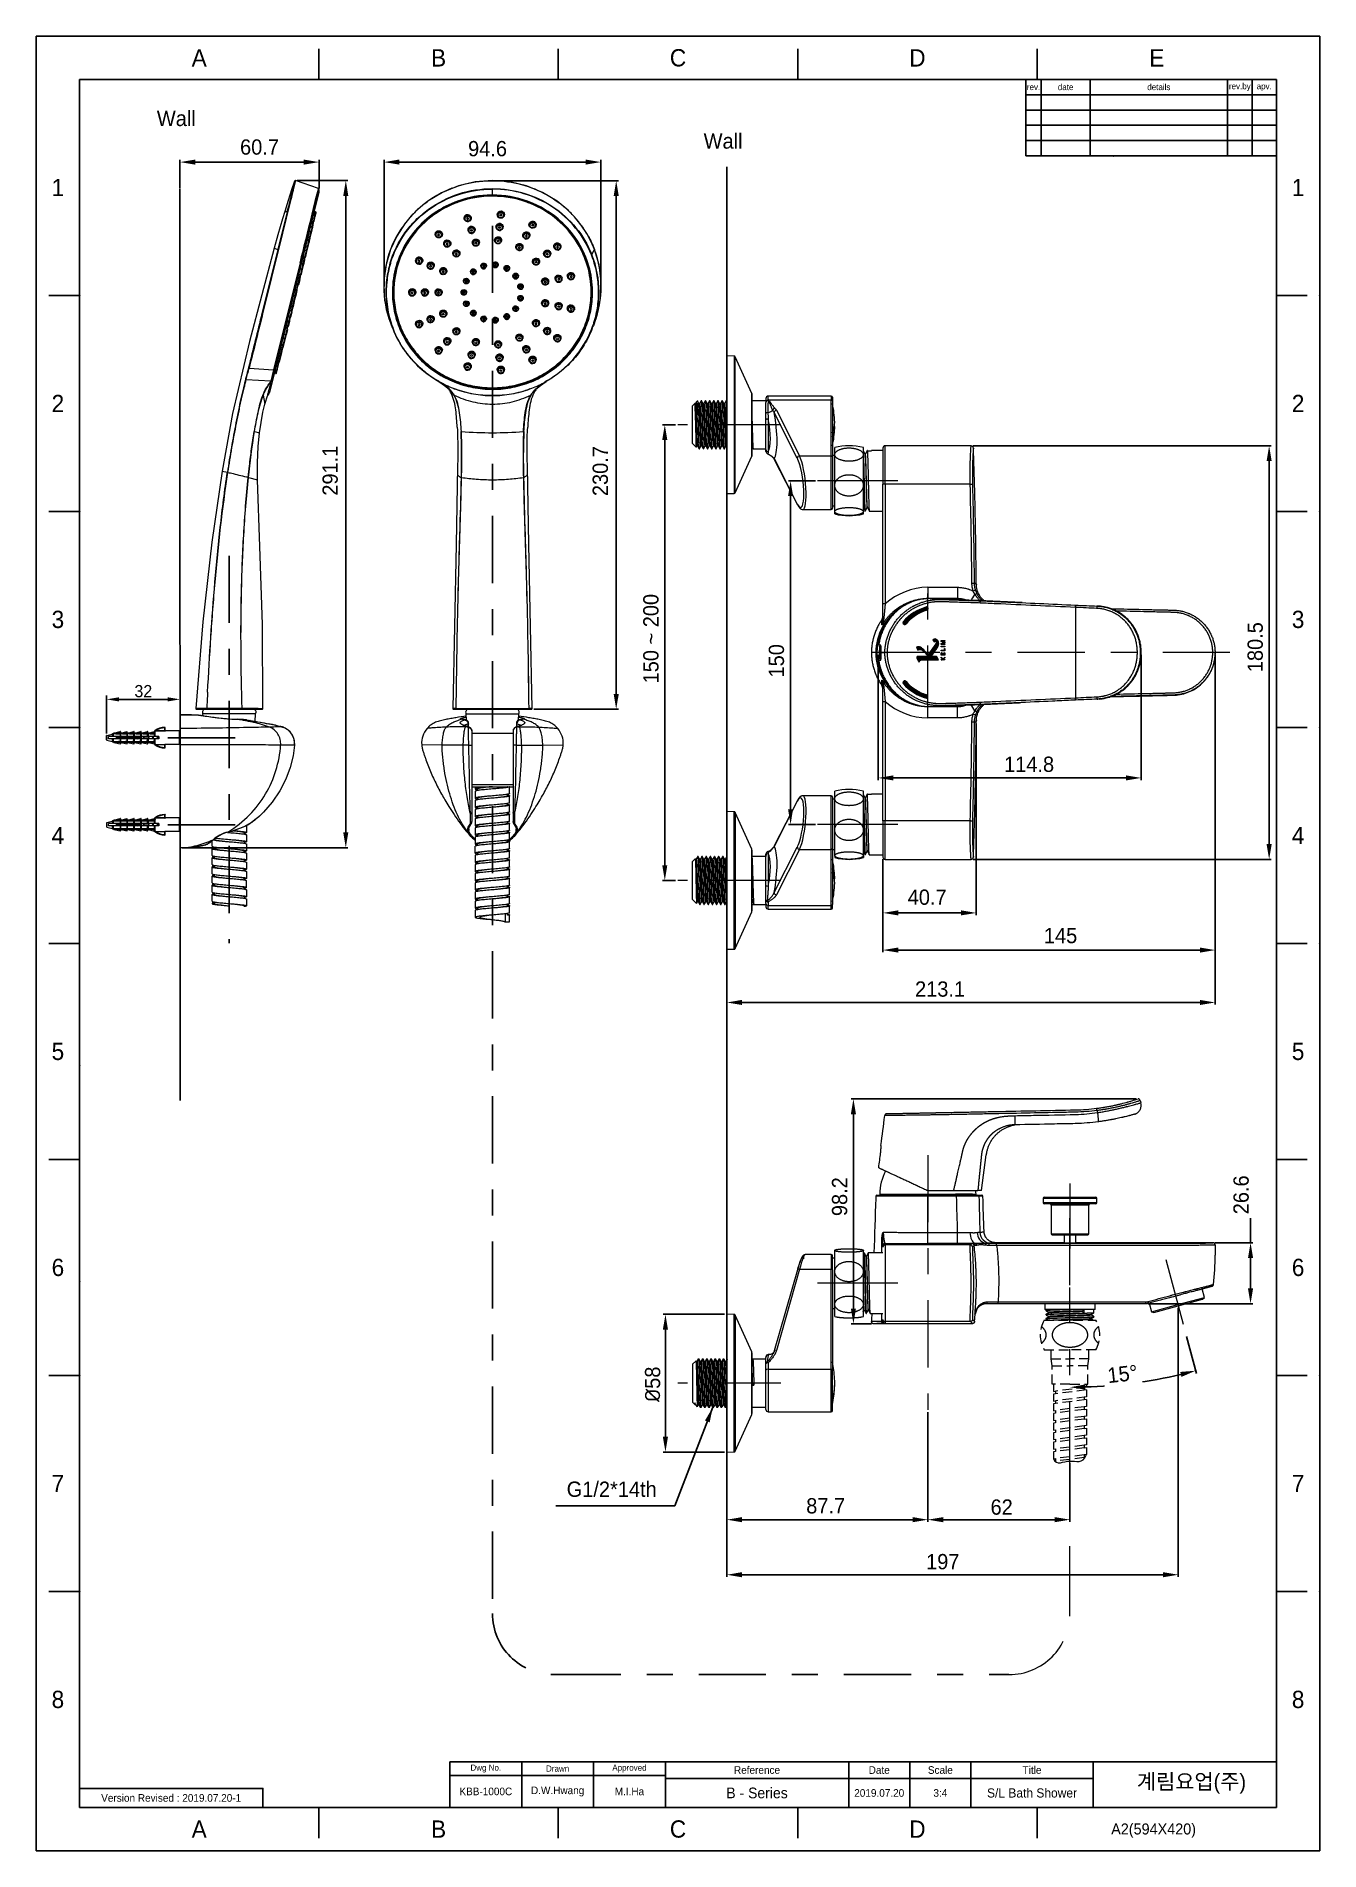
# Model space of a CAD drawing. Extents: x 8886 to 9306, y -19565 to -18971.
import ezdxf

# ---------------------------------------------------------------- set-up
doc = ezdxf.new("R2010")
doc.units = 0
doc.header["$MEASUREMENT"] = 0
for name, pattern in [('CENTER', [47.5, 22, -8.5, 8.5, -8.5]), ('CENTERX2', [101.6, 63.5, -12.7, 12.7, -12.7]), ('HIDDEN2', [4.7625, 3.175, -1.5875])]:
    doc.linetypes.add(name, pattern=pattern)
doc.layers.get('0').update_dxf_attribs({"linetype": 'CONTINUOUS'})
doc.layers.get('DEFPOINTS').update_dxf_attribs({"linetype": 'CONTINUOUS'})
for name, color, linetype in [('02___PRT_ALL_AXES', 7, 'CONTINUOUS'), ('DIM', 2, 'CONTINUOUS'), ('FORM', 7, 'CONTINUOUS'), ('TEXT', 2, 'CONTINUOUS')]:
    doc.layers.add(name, color=color, linetype=linetype)
doc.layers.add('1', color=4, linetype='HIDDEN2', lineweight=13)
doc.layers.add('5', color=2, linetype='CONTINUOUS', lineweight=9)
doc.styles.add('ROMANS', font='')
doc.styles.get("Standard").update_dxf_attribs({"font": ''})
doc.styles.get('ROMANS').set_extended_font_data('Gulim')
doc.styles.get('Standard').set_extended_font_data('Gulim')
doc.dimstyles.new('ISO-25', dxfattribs={"dimtxt": 2.5, "dimasz": 2.5, "dimexe": 1.25, "dimexo": 0.625, "dimtad": 1, "dimtxsty": 'Standard', "dimcen": 2.5, "dimadec": 0, "dimazin": 0, "dimtfac": 1, "dimtmove": 0, "dimatfit": 3, "dimfxl": 1, "dimarcsym": 0})
doc.dimstyles.new('STANDARD$0', dxfattribs={"dimtxt": 3.5, "dimasz": 2.5, "dimexe": 0.7, "dimexo": 0.7, "dimgap": 0.5, "dimtad": 3, "dimdec": 4, "dimdsep": 46, "dimtxsty": 'Standard', "dimcen": 0, "dimclrd": 2, "dimclre": 2, "dimclrt": 4, "dimadec": 0, "dimazin": 0, "dimtp": 0.2, "dimtm": 0.1, "dimtfac": 0.5, "dimtdec": 4, "dimtmove": 1, "dimatfit": 3, "dimfxl": 1, "dimtolj": 1, "dimarcsym": 0})
doc.dimstyles.new('STANDARD$2', dxfattribs={"dimtxt": 3.5, "dimasz": 2.5, "dimexe": 1, "dimexo": 1, "dimgap": 0.8, "dimtad": 1, "dimdsep": 46, "dimtxsty": 'Standard', "dimcen": 0, "dimclrd": 2, "dimclre": 2, "dimclrt": 4, "dimadec": 1, "dimazin": 2, "dimtfac": 1, "dimtmove": 0, "dimatfit": 0, "dimfxl": 1, "dimtolj": 1, "dimarcsym": 0})
doc.dimstyles.new('STANDARD$7', dxfattribs={"dimtxt": 3.5, "dimasz": 2.5, "dimexe": 0.3, "dimexo": 0.5, "dimgap": 0.8, "dimtad": 3, "dimlfac": 0.5, "dimdsep": 46, "dimtxsty": 'ROMANS', "dimcen": 0, "dimclrd": 2, "dimclre": 2, "dimclrt": 4, "dimadec": 0, "dimazin": 0, "dimtfac": 1, "dimtmove": 0, "dimatfit": 3, "dimfxl": 1, "dimtolj": 1, "dimarcsym": 0})
pattern_1 = [(135, (356.02112, -27494.870905), (-0.06629126074, -0.06629126074), [])]
pattern_2 = [(135, (395.06306, -30292.32675), (-0.06629126074, -0.06629126074), [])]

msp = doc.modelspace()

# ---------------------------------------------------------------- texts
at = {"char_height": 5.657, "attachment_point": 5}
for s, width, insert in [('A', 10, (8939.055, -18978.269)), ('B', 10, (9017.398, -18978.269)), ('C', 10, (9095.742, -18978.269)), ('D', 10, (9174.085, -18978.269)), ('E', 10, (9252.429, -18978.269)), ('1', 50, (8892.813, -19020.694)), ('1', 50, (9298.671, -19020.694)), ('2', 50, (8892.813, -19091.401)), ('2', 50, (9298.671, -19091.401)), ('3', 50, (8892.813, -19162.108)), ('3', 50, (9298.671, -19162.108)), ('4', 50, (8892.813, -19232.815)), ('4', 50, (9298.671, -19232.815)), ('5', 50, (8892.813, -19303.522)), ('5', 50, (9298.671, -19303.522)), ('6', 50, (8892.813, -19374.229)), ('6', 50, (9298.671, -19374.229)), ('7', 50, (8892.813, -19444.936)), ('7', 50, (9298.671, -19444.936)), ('8', 50, (8892.813, -19515.643)), ('8', 50, (9298.671, -19515.643)), ('A', 10, (8939.055, -19558.067)), ('B', 10, (9017.398, -19558.067)), ('C', 10, (9095.742, -19558.067)), ('D', 10, (9174.085, -19558.067))]:
    msp.add_mtext_dynamic_manual_height_columns(s, width=width, gutter_width=12.5, heights=[0], dxfattribs=dict(at, insert=insert))
at = {"layer": '5', "style": 'ROMANS'}
msp.add_text(' A2(594X420)', height=3.6, dxfattribs=at).set_placement((9236.199, -19559.827))
at = {"layer": '5', "insert": (9059.319, -19444.303), "char_height": 5, "attachment_point": 1}
msp.add_mtext_dynamic_manual_height_columns('G1/2*14th ', width=31.98701, gutter_width=12.5, heights=[0], dxfattribs=at)
at = {"layer": 'DIM', "char_height": 5, "attachment_point": 1}
for insert in [(8925.198, -18995.593), (9104.142, -19002.986)]:
    msp.add_mtext_dynamic_manual_height_columns('Wall', width=19.0186, gutter_width=12.5, heights=[0], dxfattribs=dict(at, insert=insert))
at = {"layer": 'TEXT', "attachment_point": 5}
for s, width, insert, char_height in [('rev.', 5, (9212.1, -18987.84), 2), ('date', 16, (9222.6, -18987.84), 2), ('details', 45, (9253.1, -18987.84), 2), ('rev.by', 8, (9279.6, -18987.84), 2), ('apv.', 8, (9287.6, -18987.84), 2), ('Dwg No.', 23.5, (9032.85, -19538.247), 2), ('Drawn', 23.5, (9056.35, -19538.247), 2), ('Approved', 23.5, (9079.85, -19538.247), 2), ('Reference', 60, (9121.6, -19538.747), 2.5), ('Date', 20, (9161.6, -19538.747), 2.5), ('Scale', 20, (9181.6, -19538.747), 2.5), ('Title', 40, (9211.6, -19538.747), 2.5), ('Version Revised : 2019.07.20-1', 60, (8929.883, -19547.872), 2.5), ('KBB-1000C', 23.5, (9032.85, -19545.747), 2.5), ('D.W.Hwang', 23.5, (9056.35, -19545.747), 2.5), ('M.I.Ha', 23.5, (9079.85, -19545.747), 2.5), ('B - Series', 60, (9121.6, -19546.247), 3.5), ('2019.07.20', 20, (9161.6, -19546.247), 2.5), ('3:4', 20, (9181.6, -19546.247), 2.5), ('S/L Bath Shower', 40, (9211.6, -19546.247), 3)]:
    msp.add_mtext_dynamic_manual_height_columns(s, width=width, gutter_width=12.5, heights=[0], dxfattribs=dict(at, insert=insert, char_height=char_height))
at = {"layer": 'TEXT', "linetype": 'CENTERX2', "insert": (9263.777, -19543.255), "char_height": 5, "attachment_point": 5}
msp.add_mtext_dynamic_manual_height_columns('{\\fHYGothic-Medium|b0|i0|c129|p18;계림요업(주)}', width=60, gutter_width=12.5, heights=[0], dxfattribs=at)

# ---------------------------------------------------------------- blocks, each defined once
blk = doc.blocks.new('*D7')
at = {"layer": '5', "color": 0, "lineweight": -2, "transparency": 16777216}
for p, q in [((8908.77, -19199.48), (8908.77, -19187)), ((8912.77, -19188.25), (8928.77, -19188.25)), ((8932.77, -19198.06), (8932.77, -19187))]:
    blk.add_line(p, q, dxfattribs=at)
at = {"layer": '5', "color": 0, "transparency": 16777216}
for points in [[(8912.77, -19187.58), (8912.77, -19188.92), (8908.77, -19188.25)], [(8928.77, -19187.58), (8928.77, -19188.92), (8932.77, -19188.25)]]:
    blk.add_solid(points, dxfattribs=at)
at = {"layer": 'DEFPOINTS', "color": 0, "transparency": 16777216}
for p in [(8932.77, -19188.25), (8908.77, -19200.11), (8932.77, -19198.69)]:
    blk.add_point(p, dxfattribs=at)
at = {"layer": '5', "color": 0, "transparency": 16777216, "insert": (8920.77, -19185.58), "char_height": 4, "attachment_point": 5}
blk.add_mtext('32', dxfattribs=at)
blk = doc.blocks.new('*D8')
at = {"layer": '5', "color": 2, "lineweight": -2, "transparency": 16777216}
for p, q in [((8932.76, -19021.05), (8932.76, -19011.68)), ((8978.28, -19021.05), (8978.28, -19011.68)), ((8973.28, -19012.38), (8937.76, -19012.38))]:
    blk.add_line(p, q, dxfattribs=at)
at = {"layer": '5', "color": 2, "transparency": 16777216}
for points in [[(8937.76, -19011.55), (8937.76, -19013.21), (8932.76, -19012.38)], [(8973.28, -19011.55), (8973.28, -19013.21), (8978.28, -19012.38)]]:
    blk.add_solid(points, dxfattribs=at)
at = {"layer": 'DEFPOINTS', "color": 0, "transparency": 16777216}
for p in [(8932.76, -19012.38), (8932.76, -19021.75), (8978.28, -19021.75)]:
    blk.add_point(p, dxfattribs=at)
at = {"layer": '5', "color": 4, "transparency": 16777216, "insert": (8958.79, -19007.48), "char_height": 5, "attachment_point": 5, "bg_fill": 3, "box_fill_scale": 1.25, "bg_fill_color": 256, "bg_fill_true_color": 13158600, "bg_fill_transparency": 0}
blk.add_mtext('\\A1;60.7', dxfattribs=at)
blk = doc.blocks.new('*D9')
at = {"layer": '5', "color": 2, "lineweight": -2, "transparency": 16777216}
for p, q in [((8971.16, -19018.45), (8987.73, -19018.45)), ((8987.03, -19023.45), (8987.03, -19231.8)), ((8933.5, -19236.8), (8987.73, -19236.8))]:
    blk.add_line(p, q, dxfattribs=at)
at = {"layer": '5', "color": 2, "transparency": 16777216}
for points in [[(8986.19, -19023.45), (8987.86, -19023.45), (8987.03, -19018.45)], [(8986.19, -19231.8), (8987.86, -19231.8), (8987.03, -19236.8)]]:
    blk.add_solid(points, dxfattribs=at)
at = {"layer": 'DEFPOINTS', "color": 0, "transparency": 16777216}
for p in [(8970.46, -19018.45), (8932.8, -19236.8), (8987.03, -19236.8)]:
    blk.add_point(p, dxfattribs=at)
at = {"layer": '5', "color": 4, "transparency": 16777216, "insert": (8981.93, -19113.39), "char_height": 5, "attachment_point": 5, "rotation": 90, "bg_fill": 3, "box_fill_scale": 1.25, "bg_fill_color": 256, "bg_fill_true_color": 13158600, "bg_fill_transparency": 0}
blk.add_mtext('\\A1;291.1', dxfattribs=at)
blk = doc.blocks.new('*D5')
at = {"layer": '5', "color": 2, "lineweight": -2, "transparency": 16777216}
for p, q in [((9140.7, -19116.7), (9131.88, -19116.7)), ((9132.58, -19224.2), (9132.58, -19121.7)), ((9140.7, -19229.2), (9131.88, -19229.2))]:
    blk.add_line(p, q, dxfattribs=at)
at = {"layer": '5', "color": 2, "transparency": 16777216}
for points in [[(9131.75, -19121.7), (9133.41, -19121.7), (9132.58, -19116.7)], [(9131.75, -19224.2), (9133.41, -19224.2), (9132.58, -19229.2)]]:
    blk.add_solid(points, dxfattribs=at)
at = {"layer": 'DEFPOINTS', "color": 0, "transparency": 16777216}
for p in [(9132.58, -19116.7), (9141.4, -19116.7), (9141.4, -19229.2)]:
    blk.add_point(p, dxfattribs=at)
at = {"layer": '5', "color": 4, "transparency": 16777216, "insert": (9127.97, -19175.63), "char_height": 5, "attachment_point": 5, "rotation": 90, "bg_fill": 3, "box_fill_scale": 1.25, "bg_fill_color": 256, "bg_fill_true_color": 13158600, "bg_fill_transparency": 0}
blk.add_mtext('\\A1;150', dxfattribs=at)
blk = doc.blocks.new('*D6')
at = {"layer": '5', "color": 2, "lineweight": -2, "transparency": 16777216}
for p, q in [((9094.95, -19098.36), (9090.72, -19098.36)), ((9091.42, -19242.53), (9091.42, -19103.36)), ((9094.95, -19247.53), (9090.72, -19247.53))]:
    blk.add_line(p, q, dxfattribs=at)
at = {"layer": '5', "color": 2, "transparency": 16777216}
for points in [[(9090.58, -19103.36), (9092.25, -19103.36), (9091.42, -19098.36)], [(9090.58, -19242.53), (9092.25, -19242.53), (9091.42, -19247.53)]]:
    blk.add_solid(points, dxfattribs=at)
at = {"layer": 'DEFPOINTS', "color": 0, "transparency": 16777216}
for p in [(9091.42, -19098.36), (9095.65, -19098.36), (9095.65, -19247.53)]:
    blk.add_point(p, dxfattribs=at)
at = {"layer": '5', "color": 4, "transparency": 16777216, "insert": (9086.9, -19168.38), "char_height": 5, "attachment_point": 5, "rotation": 90, "bg_fill": 3, "box_fill_scale": 1.25, "bg_fill_color": 256, "bg_fill_true_color": 13158600, "bg_fill_transparency": 0}
blk.add_mtext('\\A1;150 ~ 200', dxfattribs=at)
blk = doc.blocks.new('*D10')
at = {"layer": '5', "color": 2, "lineweight": -2, "transparency": 16777216}
for p, q in [((9193.32, -19196.19), (9193.32, -19258.85)), ((9162.8, -19240.59), (9162.8, -19258.85)), ((9167.8, -19258.15), (9188.32, -19258.15))]:
    blk.add_line(p, q, dxfattribs=at)
at = {"layer": '5', "color": 2, "transparency": 16777216}
blk.add_solid([(9188.32, -19257.31), (9188.32, -19258.98), (9193.32, -19258.15)], dxfattribs=at)
at = {"layer": 'DEFPOINTS', "color": 0, "transparency": 16777216}
for p in [(9193.32, -19195.49), (9162.8, -19239.89), (9193.32, -19258.15)]:
    blk.add_point(p, dxfattribs=at)
at = {"layer": '5', "color": 4, "transparency": 16777216, "insert": (9177.28, -19253.03), "char_height": 5, "attachment_point": 5, "bg_fill": 3, "box_fill_scale": 1.25, "bg_fill_color": 256, "bg_fill_true_color": 13158600, "bg_fill_transparency": 0}
blk.add_mtext('\\A1;40.7', dxfattribs=at)
at = {"layer": '5', "color": 2, "transparency": 16777216}
blk.add_solid([(9167.8, -19257.31), (9167.8, -19258.98), (9162.8, -19258.15)], dxfattribs=at)
blk = doc.blocks.new('*D11')
at = {"layer": '5', "color": 2, "lineweight": -2, "transparency": 16777216}
for p, q in [((9271.52, -19173.65), (9271.52, -19271.02)), ((9162.8, -19240.59), (9162.8, -19271.02)), ((9167.8, -19270.32), (9266.52, -19270.32))]:
    blk.add_line(p, q, dxfattribs=at)
at = {"layer": '5', "color": 2, "transparency": 16777216}
for points in [[(9167.8, -19269.48), (9167.8, -19271.15), (9162.8, -19270.32)], [(9266.52, -19269.48), (9266.52, -19271.15), (9271.52, -19270.32)]]:
    blk.add_solid(points, dxfattribs=at)
at = {"layer": 'DEFPOINTS', "color": 0, "transparency": 16777216}
for p in [(9271.52, -19172.95), (9162.8, -19239.89), (9271.52, -19270.32)]:
    blk.add_point(p, dxfattribs=at)
at = {"layer": '5', "color": 4, "transparency": 16777216, "insert": (9220.94, -19265.6), "char_height": 5, "attachment_point": 5, "bg_fill": 3, "box_fill_scale": 1.25, "bg_fill_color": 256, "bg_fill_true_color": 13158600, "bg_fill_transparency": 0}
blk.add_mtext('\\A1;145', dxfattribs=at)
blk = doc.blocks.new('*D12')
at = {"layer": '5', "color": 2, "lineweight": -2, "transparency": 16777216}
for p, q in [((9271.52, -19173.65), (9271.52, -19288.17)), ((9111.71, -19271.02), (9111.71, -19288.17)), ((9116.71, -19287.47), (9266.52, -19287.47))]:
    blk.add_line(p, q, dxfattribs=at)
at = {"layer": '5', "color": 2, "transparency": 16777216}
for points in [[(9116.71, -19286.63), (9116.71, -19288.3), (9111.71, -19287.47)], [(9266.52, -19286.63), (9266.52, -19288.3), (9271.52, -19287.47)]]:
    blk.add_solid(points, dxfattribs=at)
at = {"layer": 'DEFPOINTS', "color": 0, "transparency": 16777216}
for p in [(9271.52, -19172.95), (9111.71, -19270.32), (9271.52, -19287.47)]:
    blk.add_point(p, dxfattribs=at)
at = {"layer": '5', "color": 4, "transparency": 16777216, "insert": (9181.51, -19283.11), "char_height": 5, "attachment_point": 5, "bg_fill": 3, "box_fill_scale": 1.25, "bg_fill_color": 256, "bg_fill_true_color": 13158600, "bg_fill_transparency": 0}
blk.add_mtext('\\A1;213.1', dxfattribs=at)
blk = doc.blocks.new('*D13')
at = {"layer": '5', "color": 2, "lineweight": -2, "transparency": 16777216}
for p, q in [((9192.36, -19105.26), (9289.9, -19105.26)), ((9289.2, -19235.64), (9289.2, -19110.26)), ((9192.36, -19240.64), (9289.9, -19240.64))]:
    blk.add_line(p, q, dxfattribs=at)
at = {"layer": '5', "color": 2, "transparency": 16777216}
for points in [[(9288.36, -19110.26), (9290.03, -19110.26), (9289.2, -19105.26)], [(9288.36, -19235.64), (9290.03, -19235.64), (9289.2, -19240.64)]]:
    blk.add_solid(points, dxfattribs=at)
at = {"layer": 'DEFPOINTS', "color": 0, "transparency": 16777216}
for p in [(9191.66, -19105.26), (9289.2, -19105.26), (9191.66, -19240.64)]:
    blk.add_point(p, dxfattribs=at)
at = {"layer": '5', "color": 4, "transparency": 16777216, "insert": (9284.66, -19171.17), "char_height": 5, "attachment_point": 5, "rotation": 90, "bg_fill": 3, "box_fill_scale": 1.25, "bg_fill_color": 256, "bg_fill_true_color": 13158600, "bg_fill_transparency": 0}
blk.add_mtext('\\A1;180.5', dxfattribs=at)
blk = doc.blocks.new('*D14')
at = {"layer": '5', "color": 2, "lineweight": -2, "transparency": 16777216}
for p, q in [((9111.01, -19389.55), (9090.93, -19389.55)), ((9091.63, -19429.64), (9091.63, -19394.55)), ((9111.01, -19434.64), (9090.93, -19434.64))]:
    blk.add_line(p, q, dxfattribs=at)
at = {"layer": '5', "color": 2, "transparency": 16777216}
for points in [[(9090.79, -19394.55), (9092.46, -19394.55), (9091.63, -19389.55)], [(9090.79, -19429.64), (9092.46, -19429.64), (9091.63, -19434.64)]]:
    blk.add_solid(points, dxfattribs=at)
at = {"layer": 'DEFPOINTS', "color": 0, "transparency": 16777216}
for p in [(9091.63, -19389.55), (9111.71, -19389.55), (9111.71, -19434.64)]:
    blk.add_point(p, dxfattribs=at)
at = {"layer": '5', "color": 4, "transparency": 16777216, "insert": (9087.45, -19412.46), "char_height": 5, "attachment_point": 5, "rotation": 90, "bg_fill": 3, "box_fill_scale": 1.25, "bg_fill_color": 256, "bg_fill_true_color": 13158600, "bg_fill_transparency": 0}
blk.add_mtext('\\A1;{\\fISOCPEUR|b0|i0|c0|p34;%%C}58', dxfattribs=at)
blk = doc.blocks.new('*D15')
at = {"layer": '5', "color": 2, "lineweight": -2, "transparency": 16777216}
blk.add_line((9262.14, -19396.8), (9265.41, -19408.98), dxfattribs=at)
blk.add_arc((9224.02, -19254.52), 158.9, 271.80295, 283.19705, dxfattribs=at)
at = {"layer": '5', "color": 2, "transparency": 16777216}
for points in [[(9260.09, -19408.42), (9260.5, -19410.04), (9265.15, -19408.01)], [(9229.03, -19414.18), (9229.01, -19412.51), (9224.02, -19413.43)]]:
    blk.add_solid(points, dxfattribs=at)
at = {"layer": 'DEFPOINTS', "color": 0, "transparency": 16777216}
for p in [(9255.38, -19371.57), (9224.02, -19380.81), (9261.88, -19395.84), (9251.61, -19411.01), (9224.02, -19487.49)]:
    blk.add_point(p, dxfattribs=at)
at = {"layer": '5', "color": 4, "transparency": 16777216, "insert": (9241.2, -19409.1), "char_height": 5, "attachment_point": 5, "rotation": 6.34155, "bg_fill": 3, "box_fill_scale": 1.25, "bg_fill_color": 256, "bg_fill_true_color": 13158600, "bg_fill_transparency": 0}
blk.add_mtext('\\A1;15°', dxfattribs=at)
blk = doc.blocks.new('*D16')
at = {"layer": '5', "color": 2, "lineweight": -2, "transparency": 16777216}
for p, q in [((9177.52, -19421.57), (9177.52, -19457.48)), ((9111.71, -19435.34), (9111.71, -19457.48)), ((9116.71, -19456.78), (9172.52, -19456.78))]:
    blk.add_line(p, q, dxfattribs=at)
at = {"layer": '5', "color": 2, "transparency": 16777216}
for points in [[(9116.71, -19455.94), (9116.71, -19457.61), (9111.71, -19456.78)], [(9172.52, -19455.94), (9172.52, -19457.61), (9177.52, -19456.78)]]:
    blk.add_solid(points, dxfattribs=at)
at = {"layer": 'DEFPOINTS', "color": 0, "transparency": 16777216}
for p in [(9177.52, -19420.87), (9111.71, -19434.64), (9177.52, -19456.78)]:
    blk.add_point(p, dxfattribs=at)
at = {"layer": '5', "color": 4, "transparency": 16777216, "insert": (9144.07, -19452.27), "char_height": 5, "attachment_point": 5, "bg_fill": 3, "box_fill_scale": 1.25, "bg_fill_color": 256, "bg_fill_true_color": 13158600, "bg_fill_transparency": 0}
blk.add_mtext('\\A1;87.7', dxfattribs=at)
blk = doc.blocks.new('*D17')
at = {"layer": '5', "color": 2, "lineweight": -2, "transparency": 16777216}
for p, q in [((9177.52, -19421.57), (9177.52, -19457.48)), ((9224.02, -19438.27), (9224.02, -19457.48)), ((9182.52, -19456.78), (9219.02, -19456.78))]:
    blk.add_line(p, q, dxfattribs=at)
at = {"layer": '5', "color": 2, "transparency": 16777216}
for points in [[(9182.52, -19455.94), (9182.52, -19457.61), (9177.52, -19456.78)], [(9219.02, -19455.94), (9219.02, -19457.61), (9224.02, -19456.78)]]:
    blk.add_solid(points, dxfattribs=at)
at = {"layer": 'DEFPOINTS', "color": 0, "transparency": 16777216}
for p in [(9177.52, -19420.87), (9224.02, -19437.57), (9224.02, -19456.78)]:
    blk.add_point(p, dxfattribs=at)
at = {"layer": '5', "color": 4, "transparency": 16777216, "insert": (9201.66, -19452.68), "char_height": 5, "attachment_point": 5, "bg_fill": 3, "box_fill_scale": 1.25, "bg_fill_color": 256, "bg_fill_true_color": 13158600, "bg_fill_transparency": 0}
blk.add_mtext('\\A1;62', dxfattribs=at)
blk = doc.blocks.new('*D18')
at = {"layer": '5', "color": 2, "lineweight": -2, "transparency": 16777216}
for p, q in [((9259.46, -19387.48), (9259.46, -19475.5)), ((9111.71, -19457.48), (9111.71, -19475.5)), ((9116.71, -19474.8), (9254.46, -19474.8))]:
    blk.add_line(p, q, dxfattribs=at)
at = {"layer": '5', "color": 2, "transparency": 16777216}
for points in [[(9116.71, -19473.96), (9116.71, -19475.63), (9111.71, -19474.8)], [(9254.46, -19473.96), (9254.46, -19475.63), (9259.46, -19474.8)]]:
    blk.add_solid(points, dxfattribs=at)
at = {"layer": 'DEFPOINTS', "color": 0, "transparency": 16777216}
for p in [(9259.46, -19386.78), (9111.71, -19456.78), (9259.46, -19474.8)]:
    blk.add_point(p, dxfattribs=at)
at = {"layer": '5', "color": 4, "transparency": 16777216, "insert": (9182.39, -19470.55), "char_height": 5, "attachment_point": 5, "bg_fill": 3, "box_fill_scale": 1.25, "bg_fill_color": 256, "bg_fill_true_color": 13158600, "bg_fill_transparency": 0}
blk.add_mtext('\\A1;197', dxfattribs=at)
blk = doc.blocks.new('*D19')
at = {"layer": '5', "color": 2, "lineweight": -2, "transparency": 16777216}
for p, q in [((9161.25, -19173.65), (9161.25, -19214.67)), ((9247.34, -19173.65), (9247.34, -19214.67)), ((9166.25, -19213.97), (9242.34, -19213.97))]:
    blk.add_line(p, q, dxfattribs=at)
at = {"layer": '5', "color": 2, "transparency": 16777216}
for points in [[(9166.25, -19213.14), (9166.25, -19214.8), (9161.25, -19213.97)], [(9242.34, -19213.14), (9242.34, -19214.8), (9247.34, -19213.97)]]:
    blk.add_solid(points, dxfattribs=at)
at = {"layer": 'DEFPOINTS', "color": 0, "transparency": 16777216}
for p in [(9161.25, -19172.95), (9247.34, -19172.95), (9247.34, -19213.97)]:
    blk.add_point(p, dxfattribs=at)
at = {"layer": '5', "color": 4, "transparency": 16777216, "insert": (9210.64, -19209.53), "char_height": 5, "attachment_point": 5, "bg_fill": 3, "box_fill_scale": 1.25, "bg_fill_color": 256, "bg_fill_true_color": 13158600, "bg_fill_transparency": 0}
blk.add_mtext('\\A1;114.8', dxfattribs=at)
blk = doc.blocks.new('*D20')
at = {"layer": '5', "color": 2, "lineweight": -2, "transparency": 16777216}
for p, q in [((9245.68, -19319.04), (9152.45, -19319.04)), ((9153.15, -19324.04), (9153.15, -19387.65)), ((9159.11, -19392.65), (9152.45, -19392.65))]:
    blk.add_line(p, q, dxfattribs=at)
at = {"layer": '5', "color": 2, "transparency": 16777216}
for points in [[(9152.32, -19324.04), (9153.99, -19324.04), (9153.15, -19319.04)], [(9152.32, -19387.65), (9153.99, -19387.65), (9153.15, -19392.65)]]:
    blk.add_solid(points, dxfattribs=at)
at = {"layer": 'DEFPOINTS', "color": 0, "transparency": 16777216}
for p in [(9246.38, -19319.04), (9153.15, -19392.65), (9159.81, -19392.65)]:
    blk.add_point(p, dxfattribs=at)
at = {"layer": '5', "color": 4, "transparency": 16777216, "insert": (9148.65, -19351.04), "char_height": 5, "attachment_point": 5, "rotation": 90, "bg_fill": 3, "box_fill_scale": 1.25, "bg_fill_color": 256, "bg_fill_true_color": 13158600, "bg_fill_transparency": 0}
blk.add_mtext('\\A1;98.2', dxfattribs=at)
blk = doc.blocks.new('*D21')
at = {"layer": '5', "color": 2, "lineweight": -2, "transparency": 16777216}
for p, q in [((9283.11, -19343.33), (9283.11, -19366.11)), ((9271.45, -19366.11), (9283.81, -19366.11)), ((9283.11, -19381.09), (9283.11, -19371.11)), ((9249.49, -19386.09), (9283.81, -19386.09))]:
    blk.add_line(p, q, dxfattribs=at)
at = {"layer": '5', "color": 2, "transparency": 16777216}
for points in [[(9282.27, -19371.11), (9283.94, -19371.11), (9283.11, -19366.11)], [(9282.27, -19381.09), (9283.94, -19381.09), (9283.11, -19386.09)]]:
    blk.add_solid(points, dxfattribs=at)
at = {"layer": 'DEFPOINTS', "color": 0, "transparency": 16777216}
for p in [(9270.75, -19366.11), (9283.11, -19366.11), (9248.79, -19386.09)]:
    blk.add_point(p, dxfattribs=at)
at = {"layer": '5', "color": 4, "transparency": 16777216, "insert": (9280.04, -19350.44), "char_height": 5, "attachment_point": 5, "rotation": 90, "bg_fill": 3, "box_fill_scale": 1.25, "bg_fill_color": 256, "bg_fill_true_color": 13158600, "bg_fill_transparency": 0}
blk.add_mtext('\\A1;26.6', dxfattribs=at)
blk = doc.blocks.new('*D22')
at = {"layer": '5', "color": 2, "lineweight": -2, "transparency": 16777216}
for p, q in [((8999.54, -19053.12), (8999.54, -19011.68)), ((9070.5, -19053.55), (9070.5, -19011.68)), ((9004.54, -19012.38), (9065.5, -19012.38))]:
    blk.add_line(p, q, dxfattribs=at)
at = {"layer": '5', "color": 2, "transparency": 16777216}
for points in [[(9004.54, -19011.54), (9004.54, -19013.21), (8999.54, -19012.38)], [(9065.5, -19011.54), (9065.5, -19013.21), (9070.5, -19012.38)]]:
    blk.add_solid(points, dxfattribs=at)
at = {"layer": 'DEFPOINTS', "color": 0, "transparency": 16777216}
for p in [(9070.5, -19012.38), (8999.54, -19053.82), (9070.5, -19054.25)]:
    blk.add_point(p, dxfattribs=at)
at = {"layer": '5', "color": 4, "transparency": 16777216, "insert": (9033.41, -19008.01), "char_height": 5, "attachment_point": 5, "bg_fill": 3, "box_fill_scale": 1.25, "bg_fill_color": 256, "bg_fill_true_color": 13158600, "bg_fill_transparency": 0}
blk.add_mtext('\\A1;94.6', dxfattribs=at)
blk = doc.blocks.new('*D24')
at = {"layer": '5', "color": 2, "lineweight": -2, "transparency": 16777216}
for p, q in [((9035.89, -19018.46), (9076.22, -19018.46)), ((9075.52, -19023.46), (9075.52, -19186.46)), ((9048.56, -19191.46), (9076.22, -19191.46))]:
    blk.add_line(p, q, dxfattribs=at)
at = {"layer": '5', "color": 2, "transparency": 16777216}
for points in [[(9074.69, -19023.46), (9076.36, -19023.46), (9075.52, -19018.46)], [(9074.69, -19186.46), (9076.36, -19186.46), (9075.52, -19191.46)]]:
    blk.add_solid(points, dxfattribs=at)
at = {"layer": 'DEFPOINTS', "color": 0, "transparency": 16777216}
for p in [(9035.19, -19018.46), (9047.86, -19191.46), (9075.52, -19191.46)]:
    blk.add_point(p, dxfattribs=at)
at = {"layer": '5', "color": 4, "transparency": 16777216, "insert": (9070.34, -19113.53), "char_height": 5, "attachment_point": 5, "rotation": 90, "bg_fill": 3, "box_fill_scale": 1.25, "bg_fill_color": 256, "bg_fill_true_color": 13158600, "bg_fill_transparency": 0}
blk.add_mtext('\\A1;230.7', dxfattribs=at)

# ---------------------------------------------------------------- dimensions: what is measured, and where the dimension line sits
at = {"layer": '5'}
dim = msp.add_linear_dim(base=(8932.77, -19188.251), p1=(8908.77, -19200.106), p2=(8932.77, -19198.688), dimstyle='ISO-25', override={"dimtxt": 4, "dimasz": 4, "dimdec": 1, "dimlfac": 1.333333, "dimtdec": 1, "dimfxl": 1.25}, dxfattribs=at)
dim.commit()
dim.dimension.update_dxf_attribs({"geometry": '*D7', "text_midpoint": (8920.77, -19185.576)})

# ---------------------------------------------------------------- hatches: boundary and pattern name
at = {"layer": '5'}
h = msp.add_hatch(dxfattribs=at)
h.set_pattern_fill('ANSI31', color=5, scale=0.75, angle=90)
h.set_pattern_definition(pattern_2)
h.paths.add_polyline_path([(9169.457, -19162.85, 0.3667482), (9169.454, -19163.334), (9169.678, -19163.601, 0.4644996), (9170.251, -19163.603, -0.1474594), (9177.249, -19159.079, 0.3340812), (9177.52, -19158.719), (9177.52, -19158.362, 0.4971179), (9177.043, -19158.001, 0.1481449)])
h = msp.add_hatch(dxfattribs=at)
h.set_pattern_fill('ANSI31', color=256, scale=0.75, angle=90)
h.set_pattern_definition(pattern_1)
h.paths.add_polyline_path([(9183.099, -19169.216), (9182.183, -19169.216), (9183.099, -19169.578), (9183.099, -19169.727), (9182.188, -19170.085), (9183.099, -19170.085), (9183.099, -19170.264), (9181.897, -19170.264), (9181.897, -19170.019), (9182.829, -19169.649), (9181.897, -19169.285), (9181.897, -19169.036), (9183.099, -19169.036)])
h = msp.add_hatch(dxfattribs=at)
h.set_pattern_fill('ANSI31', color=256, scale=0.75, angle=90)
h.set_pattern_definition(pattern_1)
h.paths.add_polyline_path([(9183.101, -19171.025), (9181.898, -19171.025), (9181.898, -19170.85), (9183.101, -19170.85)])
h = msp.add_hatch(dxfattribs=at)
h.set_pattern_fill('ANSI31', color=256, scale=0.75, angle=90)
h.set_pattern_definition(pattern_1)
h.paths.add_polyline_path([(9183.099, -19172.371), (9181.898, -19172.371), (9181.898, -19172.193), (9182.947, -19172.193), (9182.947, -19171.612), (9183.099, -19171.612)])
h = msp.add_hatch(dxfattribs=at)
h.set_pattern_fill('ANSI31', color=256, scale=0.75, angle=90)
h.set_pattern_definition(pattern_1)
h.paths.add_polyline_path([(9182.047, -19172.983), (9182.047, -19173.635), (9182.4, -19173.635), (9182.4, -19173), (9182.552, -19173), (9182.552, -19173.635), (9182.947, -19173.635), (9182.947, -19172.969), (9183.099, -19172.969), (9183.099, -19173.813), (9181.898, -19173.813), (9181.898, -19172.983)])
h = msp.add_hatch(dxfattribs=at)
h.set_pattern_fill('ANSI31', color=256, scale=0.75, angle=90)
h.set_pattern_definition(pattern_1)
h.paths.add_polyline_path([(9182.563, -19175.166), (9183.099, -19175.166), (9183.099, -19175.344), (9181.898, -19175.344), (9181.898, -19175.166), (9182.434, -19175.166), (9181.898, -19174.639), (9181.898, -19174.415), (9182.493, -19175.008), (9183.099, -19174.413), (9183.099, -19174.637)])
h = msp.add_hatch(dxfattribs=at)
h.set_pattern_fill('ANSI31', color=1, scale=0.75, angle=90)
h.set_pattern_definition(pattern_2)
h.paths.add_polyline_path([(9170.251, -19182.29, 0.4644996), (9169.678, -19182.291), (9169.454, -19182.558, 0.3667482), (9169.457, -19183.043, 0.1481449), (9177.043, -19187.892, 0.4971179), (9177.52, -19187.531), (9177.52, -19187.174, 0.3340812), (9177.249, -19186.814, -0.1474594)])

# ---------------------------------------------------------------- linework, layer by layer
for p, q in [((8978.227, -18985.34), (8978.227, -18975.34)), ((9056.57, -18985.34), (9056.57, -18975.34)), ((9134.914, -18985.34), (9134.914, -18975.34)), ((9213.257, -18985.34), (9213.257, -18975.34)), ((8899.883, -18985.34), (8899.883, -19550.997)), ((9291.6, -18985.34), (8899.883, -18985.34)), ((9291.6, -19550.997), (9291.6, -18985.34)), ((8899.883, -19056.047), (8889.883, -19056.047)), ((9291.6, -19056.047), (9301.6, -19056.047)), ((8899.883, -19126.754), (8889.883, -19126.754)), ((9291.6, -19126.754), (9301.6, -19126.754)), ((8899.883, -19197.461), (8889.883, -19197.461)), ((9291.6, -19197.461), (9301.6, -19197.461)), ((8899.883, -19268.168), (8889.883, -19268.168)), ((9291.6, -19268.168), (9301.6, -19268.168)), ((8899.883, -19338.875), (8889.883, -19338.875)), ((9291.6, -19338.875), (9301.6, -19338.875)), ((8899.883, -19409.582), (8889.883, -19409.582)), ((9291.6, -19409.582), (9301.6, -19409.582)), ((8899.883, -19480.29), (8889.883, -19480.29)), ((9291.6, -19480.29), (9301.6, -19480.29)), ((8899.883, -19550.997), (9291.6, -19550.997)), ((8978.227, -19550.997), (8978.227, -19560.997)), ((9056.57, -19550.997), (9056.57, -19560.997)), ((9134.914, -19550.997), (9134.914, -19560.997)), ((9213.257, -19550.997), (9213.257, -19560.997))]:
    msp.add_line(p, q)
at = {"color": 7, "linetype": 'Continuous'}
msp.add_line((9111.708, -19013.979), (9111.708, -19473.946), dxfattribs=at)
at = {"color": 2, "lineweight": 0}
for p, q in [((9181.898, -19174.639), (9181.898, -19174.415)), ((9181.898, -19174.415), (9182.493, -19175.008)), ((9182.434, -19175.166), (9181.898, -19174.639)), ((9181.898, -19175.344), (9181.898, -19175.166)), ((9181.898, -19175.166), (9182.434, -19175.166)), ((9183.099, -19175.344), (9181.898, -19175.344)), ((9182.493, -19175.008), (9183.099, -19174.413)), ((9183.099, -19174.637), (9182.563, -19175.166)), ((9182.563, -19175.166), (9183.099, -19175.166)), ((9183.099, -19174.413), (9183.099, -19174.637)), ((9183.099, -19175.166), (9183.099, -19175.344))]:
    msp.add_line(p, q, dxfattribs=at)
for points in [[(9183.099, -19169.216), (9182.183, -19169.216), (9183.099, -19169.578), (9183.099, -19169.727), (9182.188, -19170.085), (9183.099, -19170.085), (9183.099, -19170.264), (9181.897, -19170.264), (9181.897, -19170.019), (9182.829, -19169.649), (9181.897, -19169.285), (9181.897, -19169.036), (9183.099, -19169.036), (9183.099, -19169.216)], [(9183.101, -19171.025), (9181.898, -19171.025), (9181.898, -19170.85), (9183.101, -19170.85), (9183.101, -19171.025)], [(9183.099, -19172.371), (9181.898, -19172.371), (9181.898, -19172.193), (9182.947, -19172.193), (9182.947, -19171.612), (9183.099, -19171.612), (9183.099, -19172.371)], [(9182.047, -19172.983), (9182.047, -19173.635), (9182.4, -19173.635), (9182.4, -19173), (9182.552, -19173), (9182.552, -19173.635), (9182.947, -19173.635), (9182.947, -19172.969), (9183.099, -19172.969), (9183.099, -19173.813), (9181.898, -19173.813), (9181.898, -19172.983), (9182.047, -19172.983)]]:
    msp.add_lwpolyline(points, dxfattribs=at)
msp.add_open_spline([(9178.578, -19174.192), (9179.546, -19174.192), (9180.292, -19174.192), (9180.292, -19174.192), (9180.292, -19174.192), (9181.041, -19175.327), (9181.041, -19175.327), (9181.041, -19175.327), (9175.633, -19175.327), (9175.633, -19175.327), (9175.284, -19175.327), (9175.055, -19175.405), (9174.94, -19175.56), (9174.827, -19175.713), (9174.749, -19175.871), (9174.702, -19176.031), (9174.702, -19176.031), (9174.272, -19175.372), (9174.272, -19175.372), (9174.181, -19175.236), (9174.102, -19175.104), (9174.034, -19174.975), (9173.943, -19174.802), (9173.898, -19174.643), (9173.898, -19174.499), (9173.898, -19174.294), (9174.022, -19174.192), (9174.272, -19174.192), (9174.272, -19174.192), (9177.588, -19174.192), (9177.588, -19174.192), (9177.305, -19173.841), (9177.013, -19173.497), (9176.713, -19173.159), (9176.368, -19172.769), (9175.711, -19172.114), (9175.177, -19171.934), (9174.861, -19171.833), (9174.517, -19171.909), (9174.272, -19172.132), (9174.272, -19172.132), (9173.827, -19171.21), (9173.827, -19171.21), (9174.202, -19170.968), (9174.678, -19170.946), (9175.074, -19171.157), (9175.492, -19171.374), (9176.133, -19172.027), (9176.425, -19172.372), (9176.799, -19172.816), (9177.159, -19173.27), (9177.505, -19173.735), (9177.505, -19173.735), (9179.569, -19170.882), (9179.569, -19170.882), (9179.782, -19170.555), (9179.979, -19170.236), (9180.159, -19169.931), (9180.323, -19169.616), (9180.404, -19169.36), (9180.404, -19169.161), (9180.404, -19169.159), (9180.404, -19169.158), (9180.404, -19169.156), (9180.374, -19169.152), (9180.344, -19169.15), (9180.313, -19169.15), (9180.066, -19169.15), (9179.849, -19169.273), (9179.714, -19169.462), (9179.714, -19169.462), (9179.19, -19168.841), (9179.19, -19168.841), (9179.19, -19168.841), (9179.277, -19168.697), (9179.558, -19168.559), (9179.768, -19168.456), (9180.061, -19168.437), (9180.329, -19168.66), (9180.329, -19168.66), (9180.859, -19169.041), (9180.989, -19169.573), (9181.035, -19169.73), (9181.057, -19169.907), (9181.057, -19170.102), (9181.057, -19170.328), (9180.96, -19170.637), (9180.763, -19171.029), (9180.312, -19171.929), (9179.266, -19173.322), (9178.578, -19174.192)], degree=3, knots=[0, 0, 0, 0, 1, 1, 1, 2, 2, 2, 3, 3, 3, 4, 4, 4, 5, 5, 5, 6, 6, 6, 7, 7, 7, 8, 8, 8, 9, 9, 9, 10, 10, 10, 11, 11, 11, 12, 12, 12, 13, 13, 13, 14, 14, 14, 15, 15, 15, 16, 16, 16, 17, 17, 17, 18, 18, 18, 19, 19, 19, 20, 20, 20, 21, 21, 21, 22, 22, 22, 23, 23, 23, 24, 24, 24, 25, 25, 25, 26, 26, 26, 27, 27, 27, 28, 28, 28, 29, 29, 29, 30, 30, 30, 30], dxfattribs=at)
for p in [(9238.257, -19010.34), (8899.883, -19056.047), (9305.742, -19056.047), (8899.883, -19126.754), (9305.742, -19126.754), (8899.883, -19197.461), (9305.742, -19197.461), (9305.742, -19268.168), (8899.883, -19308.168), (8899.883, -19378.875), (8899.883, -19409.582), (9305.742, -19409.582), (8899.883, -19480.29), (9305.742, -19480.29), (8978.227, -19550.997), (9056.57, -19550.997), (9134.914, -19550.997)]:
    msp.add_point(p)
at = {"layer": '02___PRT_ALL_AXES', "color": 1, "linetype": 'CENTER'}
for p, q in [((9035.025, -19033.195), (9035.025, -19487.492)), ((8948.895, -19141.234), (8948.895, -19268.031)), ((8950.77, -19200.798), (8909.52, -19200.798)), ((8950.77, -19229.298), (8909.52, -19229.298)), ((9055.025, -19507.492), (9204.02, -19507.492))]:
    msp.add_line(p, q, dxfattribs=at)
msp.add_arc((9055.025, -19487.492), 20, 180, 270, dxfattribs=at)
at = {"layer": '1', "color": 7, "linetype": 'Continuous'}
for p, q in [((8978.218, -19022.228), (8962.009, -19087.817)), ((8970.289, -19018.592), (8967.787, -19028.702)), ((8970.288, -19018.592), (8969.272, -19021.434)), ((8969.786, -19021.639), (8970.514, -19018.692)), ((8970.514, -19018.692), (8970.572, -19018.46)), ((8978.079, -19021.055), (8970.572, -19018.459)), ((8975.998, -19029.475), (8977.48, -19023.478)), ((8976.15, -19029.6), (8978.232, -19021.217)), ((8977.48, -19023.478), (8977.529, -19023.279)), ((8977.529, -19023.279), (8977.554, -19023.18)), ((8977.554, -19023.18), (8977.582, -19023.066)), ((8977.582, -19023.066), (8977.652, -19022.784)), ((8977.652, -19022.784), (8977.84, -19022.022)), ((8977.84, -19022.022), (8978.07, -19021.091)), ((8978.071, -19021.087), (8978.079, -19021.055)), ((8978.143, -19021.095), (8978.078, -19021.056)), ((9035.026, -19023.252), (9035.002, -19023.252)), ((9035.026, -19023.165), (9035.026, -19021.219)), ((8967.797, -19028.705), (8964.762, -19040.99)), ((8968.868, -19025.389), (8965.016, -19040.978)), ((8972.314, -19045.099), (8976.15, -19029.6)), ((8975.423, -19031.803), (8975.998, -19029.475)), ((8976.876, -19029.784), (8976.381, -19029.659)), ((8977.149, -19028.672), (8976.656, -19028.55)), ((8976.863, -19029.835), (8976.877, -19029.784)), ((8976.973, -19029.835), (8976.877, -19029.784)), ((8976.9, -19029.789), (8976.982, -19029.426)), ((8976.982, -19029.426), (8977.056, -19029.097)), ((8977.049, -19030.019), (8977.315, -19028.945)), ((8977.056, -19029.097), (8977.112, -19028.85)), ((8977.112, -19028.85), (8977.15, -19028.672)), ((9013.869, -19025.21), (9012.758, -19026.039)), ((9012.843, -19025.977), (9013.643, -19025.388)), ((9037.89, -19028.678), (9037.866, -19028.949)), ((9059.656, -19028.079), (9059.418, -19027.85)), ((9059.838, -19028.24), (9059.656, -19028.079)), ((9059.95, -19028.331), (9059.838, -19028.24)), ((8974.12, -19037.076), (8974.477, -19035.628)), ((8974.477, -19035.628), (8974.491, -19035.574)), ((8974.491, -19035.574), (8974.678, -19034.818)), ((8974.678, -19034.818), (8975.053, -19033.299)), ((8975.053, -19033.299), (8975.423, -19031.803)), ((8975.567, -19035.1), (8975.07, -19034.964)), ((8975.315, -19037.037), (8975.727, -19035.371)), ((8975.345, -19037.212), (8975.708, -19035.745)), ((8976.004, -19033.643), (8975.437, -19033.48)), ((8975.496, -19035.368), (8975.545, -19035.175)), ((8975.545, -19035.175), (8975.567, -19035.1)), ((8975.659, -19035.151), (8975.567, -19035.1)), ((8975.645, -19035.702), (8975.693, -19035.673)), ((8975.648, -19035.147), (8975.653, -19035.124)), ((8975.653, -19035.124), (8975.721, -19034.832)), ((8975.723, -19035.252), (8975.659, -19035.151)), ((8976.234, -19032.707), (8975.668, -19032.546)), ((8975.693, -19035.673), (8975.751, -19035.57)), ((8975.727, -19035.371), (8975.723, -19035.252)), ((8975.751, -19035.57), (8976.391, -19032.978)), ((8976.398, -19031.895), (8975.837, -19031.864)), ((8975.95, -19033.862), (8975.991, -19033.694)), ((8975.991, -19033.694), (8976.004, -19033.643)), ((8976.095, -19033.695), (8976.004, -19033.643)), ((8976.016, -19033.648), (8976.059, -19033.463)), ((8976.34, -19031.958), (8976.018, -19031.874)), ((8976.059, -19033.463), (8976.135, -19033.14)), ((8976.157, -19033.796), (8976.095, -19033.695)), ((8976.135, -19033.14), (8976.193, -19032.887)), ((8976.146, -19033.842), (8976.156, -19033.915)), ((8976.156, -19033.915), (8976.15, -19033.954)), ((8976.16, -19033.914), (8976.157, -19033.796)), ((8976.184, -19032.691), (8976.194, -19032.647)), ((8976.193, -19032.887), (8976.235, -19032.707)), ((8976.265, -19032.328), (8976.315, -19032.095)), ((8976.315, -19032.095), (8976.34, -19031.974)), ((8976.323, -19032.959), (8976.503, -19032.23)), ((8976.34, -19031.974), (8976.341, -19031.958)), ((8976.397, -19031.895), (8976.455, -19031.619)), ((8976.628, -19031.723), (8977.04, -19030.056)), ((8976.823, -19030.004), (8976.863, -19029.835)), ((8977.037, -19029.936), (8976.973, -19029.835)), ((8977.026, -19029.982), (8977.036, -19030.057)), ((8977.036, -19030.057), (8977.03, -19030.096)), ((8977.04, -19030.056), (8977.037, -19029.936)), ((9025.927, -19031.317), (9025.875, -19031.218)), ((9026.974, -19031.146), (9027.058, -19031.099)), ((9027.196, -19035.133), (9027.133, -19035.001)), ((9027.594, -19031.639), (9027.68, -19031.567)), ((9029.036, -19035.317), (9029.125, -19035.201)), ((9036.444, -19034.334), (9036.365, -19034.216)), ((9037.001, -19030.463), (9036.928, -19030.389)), ((9037.23, -19034.799), (9037.253, -19034.63)), ((9037.455, -19032.713), (9037.432, -19032.982)), ((9037.664, -19030.778), (9037.687, -19030.609)), ((9038.28, -19034.271), (9038.351, -19034.147)), ((9038.647, -19030.353), (9038.709, -19030.27)), ((9047.517, -19033.841), (9047.417, -19033.763)), ((9047.649, -19033.928), (9047.517, -19033.841)), ((9047.708, -19033.866), (9047.759, -19033.786)), ((9048.03, -19033.283), (9048.05, -19033.297)), ((9049.216, -19033.337), (9049.256, -19033.218)), ((8964.825, -19036.192), (8963.579, -19040.553)), ((8963.579, -19040.553), (8964.762, -19040.99)), ((8972.582, -19043.3), (8973.136, -19041.057)), ((8973.136, -19041.057), (8973.332, -19040.264)), ((8973.332, -19040.264), (8973.375, -19040.089)), ((8973.375, -19040.089), (8973.456, -19039.76)), ((8973.456, -19039.76), (8973.946, -19037.778)), ((8974.159, -19041.409), (8973.529, -19041.201)), ((8974.404, -19040.216), (8973.788, -19040.153)), ((8973.9, -19043.323), (8974.307, -19041.677)), ((8973.946, -19037.778), (8974.022, -19037.47)), ((8974.022, -19037.47), (8974.12, -19037.076)), ((8974.175, -19041.388), (8974.05, -19041.373)), ((8974.054, -19041.829), (8974.092, -19041.676)), ((8974.14, -19041.484), (8974.159, -19041.409)), ((8974.174, -19041.388), (8974.179, -19041.373)), ((8974.179, -19041.373), (8974.209, -19041.249)), ((8974.209, -19041.249), (8974.226, -19041.183)), ((8974.226, -19041.183), (8974.267, -19041.015)), ((8974.267, -19041.015), (8974.344, -19040.7)), ((8974.9, -19038.12), (8974.333, -19037.949)), ((8974.344, -19040.7), (8974.43, -19040.345)), ((8974.404, -19040.215), (8974.514, -19039.717)), ((8975.038, -19037.847), (8974.409, -19037.643)), ((8974.421, -19041.218), (8975.371, -19037.371)), ((8974.43, -19040.345), (8974.463, -19040.209)), ((8975.08, -19037.207), (8974.526, -19037.166)), ((8974.645, -19040.046), (8975.054, -19038.39)), ((8974.678, -19039.02), (8974.714, -19038.868)), ((8974.831, -19038.388), (8974.879, -19038.195)), ((8974.879, -19038.195), (8974.9, -19038.121)), ((8974.989, -19038.172), (8974.9, -19038.121)), ((8974.965, -19038.146), (8974.984, -19038.068)), ((8975.051, -19038.272), (8974.989, -19038.172)), ((8975.026, -19037.897), (8975.038, -19037.847)), ((8975.041, -19037.857), (8975.119, -19037.533)), ((8975.054, -19038.39), (8975.051, -19038.272)), ((8975.08, -19037.207), (8975.185, -19036.697)), ((8975.119, -19037.533), (8975.179, -19037.281)), ((8975.179, -19037.281), (8975.209, -19037.159)), ((9001.654, -19040.969), (9001.654, -19040.978)), ((9016.345, -19036.347), (9016.317, -19036.207)), ((9017.563, -19036.426), (9017.593, -19036.405)), ((9018.05, -19036.892), (9017.982, -19036.824)), ((9018.076, -19036.984), (9018.191, -19036.896)), ((9018.25, -19036.848), (9018.191, -19036.896)), ((9019.153, -19039.462), (9019.106, -19039.306)), ((9019.146, -19039.437), (9019.237, -19039.661)), ((9019.154, -19039.462), (9019.146, -19039.438)), ((9020.378, -19039.424), (9020.397, -19039.404)), ((9020.827, -19039.903), (9020.758, -19039.833)), ((9021.014, -19039.839), (9020.906, -19039.948)), ((9021.014, -19039.839), (9021.12, -19039.715)), ((9028.589, -19039.306), (9028.515, -19039.143)), ((9030.519, -19039.376), (9030.605, -19039.219)), ((9030.526, -19039.364), (9030.52, -19039.376)), ((9035.91, -19038.612), (9035.829, -19038.454)), ((9035.911, -19038.612), (9035.904, -19038.599)), ((9037.84, -19038.588), (9037.917, -19038.428)), ((9037.845, -19038.576), (9037.84, -19038.588)), ((9042.908, -19040.849), (9042.819, -19040.691)), ((9043.701, -19040.642), (9043.594, -19040.541)), ((9044.842, -19040.736), (9044.912, -19040.568)), ((9045.272, -19037.179), (9045.174, -19037.06)), ((9045.574, -19037.431), (9045.272, -19037.179)), ((9045.899, -19036.751), (9045.969, -19036.813)), ((9046.23, -19036.382), (9046.263, -19036.401)), ((9047.028, -19037.071), (9047.113, -19036.907)), ((9047.121, -19036.887), (9047.176, -19036.744)), ((9055.639, -19040.941), (9055.51, -19040.839)), ((9055.538, -19040.723), (9055.63, -19040.665)), ((9055.622, -19040.927), (9055.744, -19041.015)), ((9055.639, -19040.941), (9055.622, -19040.928)), ((9056.1, -19040.334), (9056.167, -19040.393)), ((9057.403, -19040.222), (9057.397, -19040.269)), ((9057.403, -19040.222), (9057.419, -19040.061)), ((9067.542, -19042.656), (9068.421, -19041.042)), ((9068.395, -19040.967), (9068.395, -19040.977)), ((9068.421, -19041.033), (9068.395, -19040.968)), ((9068.421, -19041.033), (9068.421, -19041.042)), ((8972.314, -19045.099), (8962.73, -19083.909)), ((8972.08, -19045.33), (8963.409, -19080.418)), ((8972.61, -19047.456), (8972.002, -19047.382)), ((8972.08, -19045.33), (8972.149, -19045.051)), ((8972.149, -19045.051), (8972.559, -19043.391)), ((8972.948, -19045.804), (8972.406, -19045.745)), ((8972.477, -19049.082), (8972.883, -19047.44)), ((8972.559, -19043.391), (8972.582, -19043.3)), ((8972.61, -19047.456), (8972.653, -19047.246)), ((8972.656, -19047.489), (8972.667, -19047.446)), ((8972.782, -19046.691), (8972.822, -19046.524)), ((8972.855, -19047.287), (8973.264, -19045.633)), ((8972.933, -19046.067), (8972.954, -19045.982)), ((8973.449, -19043.702), (8972.949, -19043.548)), ((8973.576, -19043.559), (8972.963, -19043.492)), ((8973.653, -19043.493), (8972.984, -19043.408)), ((8973.191, -19045.634), (8973.601, -19043.971)), ((8973.261, -19045.515), (8973.232, -19045.467)), ((8973.244, -19045.981), (8973.649, -19044.343)), ((8973.264, -19045.633), (8973.261, -19045.515)), ((8973.262, -19044.406), (8973.283, -19044.32)), ((8973.359, -19044.019), (8973.416, -19043.805)), ((8973.416, -19043.805), (8973.446, -19043.707)), ((8973.575, -19043.559), (8973.585, -19043.529)), ((8973.575, -19043.559), (8973.659, -19043.553)), ((8973.653, -19043.493), (8973.769, -19043.002)), ((8973.659, -19043.553), (8973.761, -19043.493)), ((8973.761, -19043.493), (8973.774, -19043.47)), ((8973.769, -19043.002), (8973.85, -19042.668)), ((8973.85, -19042.668), (8973.937, -19042.306)), ((8973.937, -19042.306), (8973.976, -19042.149)), ((8973.976, -19042.149), (8974.054, -19041.829)), ((9009.889, -19044.788), (9009.882, -19044.606)), ((9009.889, -19044.789), (9009.889, -19044.775)), ((9010.081, -19044.41), (9010.187, -19044.463)), ((9011.135, -19045.015), (9011.226, -19044.912)), ((9011.688, -19045.543), (9011.677, -19045.553)), ((9011.688, -19045.543), (9011.829, -19045.423)), ((9013.709, -19046.609), (9013.672, -19046.418)), ((9014.919, -19046.243), (9014.904, -19046.283)), ((9014.974, -19046.645), (9015.028, -19046.573)), ((9015.642, -19046.832), (9015.546, -19046.797)), ((9015.601, -19047.074), (9015.721, -19046.931)), ((9015.609, -19047.064), (9015.601, -19047.073)), ((9022.212, -19042.816), (9022.145, -19042.642)), ((9023.468, -19042.647), (9023.413, -19042.712)), ((9024.15, -19042.964), (9023.934, -19043.226)), ((9024.15, -19042.964), (9024.243, -19042.805)), ((9031.349, -19046.827), (9031.282, -19046.672)), ((9032.906, -19046.827), (9032.973, -19046.673)), ((9035.226, -19046.432), (9035.159, -19046.277)), ((9036.783, -19046.432), (9036.85, -19046.277)), ((9038.934, -19047.601), (9038.867, -19047.447)), ((9040.49, -19047.601), (9040.558, -19047.446)), ((9048.37, -19045.631), (9048.274, -19045.468)), ((9048.434, -19045.726), (9048.37, -19045.631)), ((9049.063, -19045.329), (9049.052, -19045.312)), ((9050.314, -19045.454), (9050.378, -19045.275)), ((9052.024, -19043.053), (9051.977, -19042.994)), ((9052.138, -19043.185), (9052.025, -19043.053)), ((9052.138, -19043.185), (9052.094, -19043.131)), ((9052.177, -19043.228), (9052.138, -19043.185)), ((9052.177, -19043.228), (9052.43, -19043.423)), ((9052.19, -19043.103), (9052.274, -19043.049)), ((9052.719, -19042.411), (9052.736, -19042.436)), ((9052.733, -19042.725), (9052.756, -19042.75)), ((9054.014, -19042.747), (9054.055, -19042.578)), ((9054.018, -19042.731), (9054.014, -19042.748)), ((9066.537, -19047.079), (9066.548, -19047.121)), ((9067.43, -19042.743), (9067.419, -19042.717)), ((9067.542, -19042.656), (9067.561, -19042.703)), ((8971.355, -19052.451), (8970.797, -19052.255)), ((8971.397, -19052.282), (8970.812, -19052.196)), ((8970.95, -19054.092), (8971.355, -19052.451)), ((8971.117, -19053.979), (8971.451, -19052.629)), ((8971.802, -19050.642), (8971.245, -19050.445)), ((8971.397, -19052.282), (8971.802, -19050.642)), ((8972.227, -19049.256), (8971.561, -19049.165)), ((8971.564, -19052.17), (8971.898, -19050.819)), ((8971.635, -19052.492), (8972.041, -19050.846)), ((8971.804, -19050.634), (8971.765, -19050.628)), ((8971.804, -19050.634), (8972.147, -19049.245)), ((8971.972, -19050.522), (8972.286, -19049.25)), ((8972.015, -19050.688), (8972.206, -19049.913)), ((8972.191, -19049.678), (8972.297, -19049.249)), ((8972.227, -19049.256), (8972.328, -19048.826)), ((8972.407, -19048.502), (8972.448, -19048.332)), ((8972.448, -19048.332), (8972.494, -19048.142)), ((8972.494, -19048.142), (8972.56, -19047.874)), ((8972.56, -19047.874), (8972.581, -19047.789)), ((9002.855, -19052.162), (9002.85, -19052.219)), ((9017.884, -19048.536), (9017.821, -19048.351)), ((9017.887, -19048.546), (9017.884, -19048.536)), ((9019.172, -19048.379), (9019.15, -19048.417)), ((9019.834, -19048.732), (9019.933, -19048.565)), ((9019.845, -19048.713), (9019.834, -19048.732)), ((9019.985, -19048.465), (9019.933, -19048.565)), ((9025.682, -19051.781), (9025.614, -19051.625)), ((9026.731, -19051.619), (9026.734, -19051.613)), ((9027.238, -19051.781), (9027.305, -19051.627)), ((9027.973, -19048.72), (9027.906, -19048.564)), ((9028.952, -19048.649), (9029.023, -19048.555)), ((9029.53, -19048.72), (9029.597, -19048.566)), ((9041.831, -19050.134), (9041.764, -19049.98)), ((9041.926, -19050.296), (9041.831, -19050.134)), ((9042.337, -19049.968), (9042.366, -19050.018)), ((9043.349, -19053.437), (9043.297, -19053.275)), ((9043.417, -19053.591), (9043.349, -19053.437)), ((9043.387, -19050.134), (9043.455, -19049.978)), ((9043.901, -19053.364), (9043.925, -19053.43)), ((9044.973, -19053.591), (9045.041, -19053.435)), ((9051.352, -19052.134), (9051.252, -19051.962)), ((9051.352, -19052.134), (9051.347, -19052.125)), ((9051.401, -19052.209), (9051.377, -19052.175)), ((9052.038, -19051.823), (9051.998, -19051.729)), ((9052.587, -19051.607), (9052.576, -19051.765)), ((9053.31, -19051.928), (9053.371, -19051.736)), ((9055.867, -19051.336), (9055.741, -19051.18)), ((9055.867, -19051.336), (9055.86, -19051.327)), ((9055.86, -19051.327), (9056.026, -19051.495)), ((9057.022, -19050.793), (9057.027, -19050.675)), ((9057.66, -19050.538), (9057.55, -19050.568)), ((9057.77, -19050.47), (9057.78, -19050.852)), ((9057.78, -19050.852), (9057.812, -19050.656)), ((9060.025, -19050.591), (9059.875, -19050.451)), ((9061.104, -19049.892), (9061.102, -19049.818)), ((9061.731, -19049.68), (9061.619, -19049.711)), ((9061.839, -19049.391), (9061.864, -19049.637)), ((9061.839, -19049.612), (9061.862, -19049.838)), ((9061.842, -19050.029), (9061.862, -19049.839)), ((9061.862, -19049.839), (9061.864, -19049.636)), ((8969.973, -19058.045), (8969.415, -19057.849)), ((8970.014, -19057.876), (8969.43, -19057.79)), ((8969.567, -19059.686), (8969.973, -19058.045)), ((8970.068, -19058.223), (8969.736, -19059.569)), ((8970.503, -19056.223), (8969.842, -19056.12)), ((8969.874, -19059.616), (8970.281, -19057.97)), ((8970.014, -19057.876), (8970.42, -19056.236)), ((8970.516, -19056.414), (8970.182, -19057.763)), ((8970.42, -19056.236), (8970.286, -19056.189)), ((8971.017, -19054.141), (8970.386, -19053.922)), ((8970.44, -19056.211), (8970.442, -19056.194)), ((8970.44, -19056.211), (8970.533, -19056.206)), ((8970.503, -19056.223), (8970.506, -19056.208)), ((8970.533, -19056.206), (8970.634, -19056.146)), ((8970.608, -19055.145), (8970.896, -19055.216)), ((8970.622, -19056.029), (8971.032, -19054.368)), ((8970.634, -19056.146), (8970.691, -19056.043)), ((8970.691, -19056.043), (8971.1, -19054.389)), ((8970.754, -19056.055), (8971.161, -19054.408)), ((8970.95, -19054.092), (8970.81, -19054.071)), ((8970.951, -19054.137), (8970.955, -19054.125)), ((8971.036, -19054.171), (8970.956, -19054.123)), ((8971.013, -19054.157), (8971.017, -19054.141)), ((9002.267, -19054.845), (9002.267, -19054.917)), ((9002.401, -19054.837), (9002.401, -19054.917)), ((9002.401, -19054.917), (9002.401, -19054.849)), ((9002.512, -19054.845), (9002.512, -19054.592)), ((9002.512, -19054.908), (9002.512, -19054.845)), ((9007.611, -19055.145), (9007.611, -19054.924)), ((9007.612, -19055.173), (9007.611, -19055.145)), ((9007.612, -19055.174), (9007.706, -19055.576)), ((9007.721, -19055.191), (9007.836, -19055.199)), ((9008.365, -19055.199), (9008.365, -19055.209)), ((9009.434, -19055.918), (9009.471, -19055.882)), ((9009.489, -19055.864), (9009.472, -19055.882)), ((9009.489, -19055.864), (9009.644, -19055.702)), ((9011.751, -19055.104), (9011.739, -19054.942)), ((9011.784, -19055.322), (9011.751, -19055.104)), ((9011.782, -19055.314), (9011.771, -19055.164)), ((9011.784, -19055.322), (9011.87, -19055.603)), ((9011.883, -19055.208), (9011.996, -19055.216)), ((9012.53, -19055.216), (9012.538, -19055.268)), ((9013.591, -19055.926), (9013.725, -19055.776)), ((9013.717, -19055.787), (9013.845, -19055.618)), ((9013.725, -19055.776), (9013.717, -19055.787)), ((9016.35, -19055.48), (9016.289, -19055.282)), ((9016.35, -19055.48), (9016.347, -19055.47)), ((9016.386, -19055.577), (9016.35, -19055.48)), ((9017.087, -19055.328), (9017.07, -19055.231)), ((9017.672, -19055.231), (9017.629, -19055.382)), ((9018.316, -19055.686), (9018.418, -19055.509)), ((9024.871, -19055.483), (9024.803, -19055.327)), ((9025.35, -19055.196), (9025.379, -19055.321)), ((9025.682, -19059.185), (9025.614, -19059.028)), ((9025.92, -19055.321), (9025.95, -19055.196)), ((9026.186, -19059.016), (9026.189, -19059.022)), ((9026.428, -19055.483), (9026.495, -19055.329)), ((9027.238, -19059.185), (9027.305, -19059.031)), ((9043.417, -19057.375), (9043.349, -19057.221)), ((9044.464, -19057.214), (9044.488, -19057.149)), ((9044.973, -19057.375), (9045.041, -19057.219)), ((9045.093, -19057.057), (9045.041, -19057.219)), ((9051.344, -19059.243), (9051.239, -19059.052)), ((9052.587, -19058.855), (9052.576, -19058.889)), ((9053.314, -19059.038), (9053.376, -19058.834)), ((9053.32, -19059.018), (9053.314, -19059.038)), ((9053.335, -19058.959), (9053.32, -19059.018)), ((9053.398, -19058.749), (9053.376, -19058.834)), ((9067.537, -19054.845), (9067.537, -19054.592)), ((9067.537, -19054.845), (9067.537, -19054.908)), ((9067.649, -19054.787), (9067.648, -19054.849)), ((9067.648, -19054.849), (9067.648, -19054.917)), ((9067.651, -19054.917), (9067.651, -19054.836)), ((9067.785, -19054.917), (9067.785, -19054.844)), ((8968.328, -19064.501), (8967.821, -19064.299)), ((8968.052, -19066.426), (8968.463, -19064.764)), ((8968.798, -19062.88), (8968.226, -19062.663)), ((8968.266, -19066.124), (8968.673, -19064.477)), ((8968.416, -19064.345), (8968.437, -19064.26)), ((8968.416, -19064.345), (8968.523, -19064.359)), ((8968.528, -19064.799), (8968.936, -19063.145)), ((8969.298, -19061.11), (8968.666, -19060.88)), ((8968.681, -19063.303), (8968.798, -19062.88)), ((8968.843, -19062.916), (8968.854, -19062.873)), ((8968.928, -19062.572), (8968.949, -19062.487)), ((8968.949, -19062.487), (8969.015, -19062.22)), ((8969.567, -19059.686), (8968.983, -19059.599)), ((8969.015, -19062.22), (8969.106, -19061.859)), ((8969.032, -19063.022), (8969.439, -19061.375)), ((8969.222, -19061.082), (8969.565, -19059.693)), ((8969.251, -19061.286), (8969.298, -19061.11)), ((8969.66, -19059.874), (8969.347, -19061.142)), ((8969.356, -19061.148), (8969.476, -19060.667)), ((8969.467, -19060.658), (8969.528, -19060.622)), ((8969.565, -19059.693), (8969.528, -19059.68)), ((8969.528, -19060.622), (8969.585, -19060.519)), ((8969.586, -19060.518), (8969.777, -19059.743)), ((8969.629, -19059.76), (8969.643, -19059.709)), ((9001.637, -19065.033), (9002.012, -19065.973)), ((9009.889, -19065.575), (9009.881, -19065.321)), ((9013.701, -19064.078), (9013.665, -19063.846)), ((9013.782, -19064.345), (9013.701, -19064.078)), ((9013.782, -19064.349), (9013.904, -19064.551)), ((9014.457, -19064.032), (9014.475, -19064.098)), ((9015.679, -19064.477), (9015.806, -19064.28)), ((9017.875, -19062.444), (9017.811, -19062.237)), ((9017.923, -19062.572), (9017.875, -19062.444)), ((9018.622, -19062.321), (9018.612, -19062.293)), ((9019.857, -19062.626), (9019.958, -19062.436)), ((9027.973, -19062.247), (9027.905, -19062.09)), ((9028.479, -19062.082), (9028.551, -19062.176)), ((9029.53, -19062.247), (9029.597, -19062.092)), ((9031.349, -19064.139), (9031.281, -19063.983)), ((9032.906, -19064.139), (9032.973, -19063.984)), ((9035.226, -19064.535), (9035.159, -19064.379)), ((9036.783, -19064.535), (9036.85, -19064.379)), ((9038.934, -19063.365), (9038.866, -19063.21)), ((9040.49, -19063.365), (9040.558, -19063.209)), ((9041.831, -19060.833), (9041.764, -19060.678)), ((9042.852, -19060.717), (9042.881, -19060.667)), ((9043.387, -19060.833), (9043.293, -19060.995)), ((9043.387, -19060.833), (9043.455, -19060.676)), ((9049.592, -19065.397), (9049.55, -19065.476)), ((9050.328, -19065.551), (9050.394, -19065.34)), ((9055.826, -19060.232), (9055.697, -19060.049)), ((9055.826, -19060.232), (9055.818, -19060.221)), ((9057.027, -19059.756), (9057.029, -19059.747)), ((9057.66, -19059.879), (9057.55, -19059.864)), ((9057.648, -19060.166), (9057.77, -19059.858)), ((9057.782, -19059.788), (9057.77, -19059.857)), ((9057.782, -19059.788), (9057.815, -19059.567)), ((9059.943, -19061.132), (9059.787, -19060.948)), ((9059.938, -19061.126), (9060.115, -19061.294)), ((9061.102, -19060.58), (9061.106, -19060.531)), ((9061.768, -19060.891), (9061.838, -19060.681)), ((9061.862, -19060.469), (9061.839, -19060.678)), ((9061.862, -19060.469), (9061.864, -19060.23)), ((9068.428, -19064.996), (9068.045, -19065.957)), ((8967.013, -19070.123), (8966.439, -19069.892)), ((8966.544, -19073.091), (8967.495, -19069.244)), ((8967.353, -19068.954), (8966.698, -19068.844)), ((8966.738, -19072.041), (8967.147, -19070.386)), ((8966.793, -19070.941), (8966.807, -19070.888)), ((8966.954, -19070.331), (8967.013, -19070.123)), ((8967.062, -19070.157), (8967.096, -19070.02)), ((8967.096, -19070.02), (8967.186, -19069.665)), ((8967.186, -19069.665), (8967.264, -19069.352)), ((8967.356, -19068.979), (8967.239, -19068.934)), ((8967.876, -19066.874), (8967.243, -19066.637)), ((8967.838, -19066.779), (8967.264, -19066.553)), ((8967.264, -19069.352), (8967.278, -19069.299)), ((8967.792, -19066.593), (8967.278, -19066.497)), ((8967.278, -19069.299), (8967.306, -19069.184)), ((8967.306, -19069.184), (8967.322, -19069.118)), ((8967.322, -19069.118), (8967.353, -19068.994)), ((8967.353, -19068.954), (8967.403, -19068.745)), ((8967.353, -19068.994), (8967.356, -19068.979)), ((8967.403, -19068.745), (8967.417, -19068.686)), ((8967.488, -19068.4), (8967.575, -19068.054)), ((8967.575, -19068.054), (8967.665, -19067.695)), ((8967.608, -19068.785), (8968.015, -19067.14)), ((8967.665, -19067.695), (8967.683, -19067.622)), ((8967.683, -19067.622), (8967.75, -19067.361)), ((8967.818, -19067.093), (8967.876, -19066.874)), ((8967.832, -19066.809), (8967.837, -19066.778)), ((8967.909, -19066.824), (8967.837, -19066.778)), ((8967.933, -19065.969), (8967.955, -19065.883)), ((9002.601, -19067.122), (9002.567, -19067.038)), ((9009.982, -19065.974), (9010.004, -19066.018)), ((9010.004, -19066.018), (9010.248, -19066.329)), ((9010.65, -19065.624), (9010.67, -19065.726)), ((9011.737, -19066.287), (9011.838, -19066.174)), ((9011.847, -19066.162), (9012.001, -19065.957)), ((9019.13, -19071.368), (9019.08, -19071.118)), ((9019.13, -19071.368), (9019.222, -19071.631)), ((9022.193, -19068.222), (9022.124, -19068.008)), ((9023.011, -19068.184), (9022.928, -19068.064)), ((9024.189, -19068.352), (9024.286, -19068.15)), ((9042.866, -19070.436), (9042.773, -19070.23)), ((9044.867, -19070.341), (9044.94, -19070.125)), ((9048.338, -19065.71), (9048.239, -19065.514)), ((9050.328, -19065.551), (9050.169, -19065.863)), ((9052.029, -19068.336), (9051.906, -19068.126)), ((9052.02, -19068.321), (9052.053, -19068.376)), ((9052.029, -19068.336), (9052.02, -19068.321)), ((9053.223, -19068.051), (9053.268, -19067.936)), ((9053.835, -19068.437), (9053.867, -19068.392)), ((9053.867, -19068.392), (9054.025, -19068.004)), ((9054.027, -19067.994), (9054.025, -19068.004)), ((9054.027, -19067.994), (9054.069, -19067.754)), ((9055.413, -19070.735), (9055.265, -19070.51)), ((9055.412, -19070.734), (9055.407, -19070.727)), ((9057.2, -19070.794), (9057.358, -19070.49)), ((9057.358, -19070.49), (9057.405, -19070.25)), ((9057.406, -19070.237), (9057.423, -19069.97)), ((8965.367, -19076.684), (8964.79, -19076.565)), ((8965.66, -19075.192), (8965.157, -19075.08)), ((8965.193, -19077.402), (8965.25, -19077.185)), ((8965.25, -19077.185), (8965.335, -19076.86)), ((8965.335, -19076.86), (8965.381, -19076.685)), ((8965.368, -19076.684), (8965.379, -19076.633)), ((8965.379, -19076.633), (8965.423, -19076.462)), ((8965.401, -19077.453), (8966.04, -19074.864)), ((8965.423, -19076.462), (8965.431, -19076.43)), ((8965.493, -19076.189), (8965.58, -19075.851)), ((8965.574, -19076.621), (8965.632, -19076.518)), ((8965.58, -19075.851), (8965.705, -19075.371)), ((8965.586, -19076.575), (8965.628, -19076.515)), ((8965.628, -19076.515), (8965.642, -19076.478)), ((8965.66, -19075.192), (8965.721, -19074.922)), ((8966.21, -19073.1), (8965.701, -19072.879)), ((8965.705, -19075.371), (8965.753, -19075.187)), ((8966.471, -19072.515), (8965.819, -19072.402)), ((8966.476, -19072.208), (8965.894, -19072.096)), ((8965.927, -19075.026), (8966.339, -19073.361)), ((8965.979, -19073.923), (8965.993, -19073.871)), ((8966.038, -19074.743), (8966.009, -19074.695)), ((8966.027, -19074.79), (8966.084, -19074.687)), ((8966.041, -19074.861), (8966.038, -19074.743)), ((8966.084, -19074.687), (8966.447, -19073.219)), ((8966.148, -19073.303), (8966.21, -19073.1)), ((8966.287, -19073.26), (8966.295, -19073.229)), ((8966.301, -19073.203), (8966.333, -19073.08)), ((8966.333, -19073.08), (8966.342, -19073.044)), ((8966.342, -19073.044), (8966.396, -19072.83)), ((8966.396, -19072.83), (8966.478, -19072.505)), ((8966.471, -19072.515), (8966.483, -19072.464)), ((8966.477, -19072.209), (8966.524, -19072)), ((8966.526, -19072.294), (8966.534, -19072.262)), ((8966.534, -19072.262), (8966.538, -19072.244)), ((8966.538, -19072.244), (8966.546, -19072.216)), ((9016.331, -19074.251), (9016.302, -19073.974)), ((9016.329, -19074.235), (9016.41, -19074.554)), ((9016.331, -19074.251), (9016.329, -19074.235)), ((9018.354, -19074.649), (9018.492, -19074.405)), ((9019.467, -19071.945), (9019.813, -19072.148)), ((9021.145, -19071.64), (9021.14, -19071.648)), ((9021.145, -19071.64), (9021.262, -19071.418)), ((9027.131, -19075.907), (9027.063, -19075.655)), ((9027.841, -19076.638), (9028.226, -19076.688)), ((9028.557, -19071.813), (9028.481, -19071.597)), ((9028.557, -19071.813), (9028.554, -19071.804)), ((9029.17, -19076.031), (9029.27, -19075.79)), ((9030.563, -19071.872), (9030.652, -19071.661)), ((9035.869, -19072.596), (9035.784, -19072.382)), ((9036.328, -19076.924), (9036.238, -19076.676)), ((9036.328, -19076.924), (9036.322, -19076.909)), ((9037.23, -19075.541), (9037.253, -19075.801)), ((9037.877, -19072.576), (9037.958, -19072.36)), ((9038.371, -19076.882), (9038.451, -19076.631)), ((9045.133, -19074.243), (9045.024, -19074.01)), ((9045.133, -19074.243), (9045.127, -19074.229)), ((9046.649, -19074.719), (9046.903, -19074.521)), ((9047.162, -19074.041), (9047.221, -19073.79)), ((9049.258, -19077.441), (9049.302, -19077.158)), ((8955.393, -19079.793), (8963.408, -19080.418)), ((8964.066, -19081.617), (8963.572, -19081.495)), ((8964.342, -19080.506), (8963.846, -19080.386)), ((8964.067, -19081.617), (8964.127, -19081.399)), ((8964.127, -19081.399), (8964.185, -19081.184)), ((8964.185, -19081.184), (8964.274, -19080.851)), ((8964.274, -19080.851), (8964.372, -19080.487)), ((8964.339, -19081.452), (8965.026, -19078.674)), ((8964.342, -19080.506), (8964.354, -19080.455)), ((8964.354, -19080.455), (8964.397, -19080.284)), ((8964.901, -19078.415), (8964.391, -19078.181)), ((8964.397, -19080.284), (8964.406, -19080.251)), ((8964.88, -19078.332), (8964.555, -19078.257)), ((8964.555, -19080.446), (8964.613, -19080.342)), ((8965.135, -19077.62), (8964.559, -19077.499)), ((8964.566, -19080.4), (8964.61, -19080.339)), ((8964.61, -19080.339), (8964.623, -19080.301)), ((8964.686, -19079.194), (8964.75, -19078.958)), ((8964.75, -19078.958), (8964.879, -19078.488)), ((8964.879, -19078.488), (8964.901, -19078.415)), ((8964.881, -19078.333), (8964.887, -19078.317)), ((8964.887, -19078.317), (8964.944, -19078.122)), ((8965.026, -19078.673), (8965.022, -19078.554)), ((8965.092, -19078.272), (8965.151, -19078.168)), ((8965.136, -19077.62), (8965.193, -19077.402)), ((8965.151, -19078.167), (8965.295, -19077.585)), ((9012.144, -19080.37), (9012.125, -19080.354)), ((9025.83, -19079.668), (9025.77, -19079.382)), ((9025.83, -19079.668), (9025.827, -19079.657)), ((9028.003, -19079.572), (9027.89, -19079.851)), ((9036.75, -19080.895), (9036.656, -19080.614)), ((9036.75, -19080.895), (9036.746, -19080.883)), ((9037.454, -19077.619), (9037.432, -19077.449)), ((9037.454, -19077.619), (9037.496, -19077.614)), ((9037.496, -19077.614), (9037.863, -19077.493)), ((9037.664, -19079.532), (9037.687, -19079.789)), ((9037.889, -19081.618), (9037.866, -19081.448)), ((9037.889, -19081.618), (9037.944, -19081.611)), ((9037.944, -19081.611), (9038.321, -19081.48)), ((9038.821, -19080.836), (9038.898, -19080.551)), ((9047.212, -19077.73), (9047.086, -19077.471)), ((9047.211, -19077.73), (9047.207, -19077.72)), ((9048.729, -19078.199), (9049.025, -19077.954)), ((8954.441, -19083.523), (8962.536, -19083.969)), ((8960.025, -19088.641), (8960.536, -19091.598)), ((8961.411, -19088.935), (8961.464, -19088.717)), ((8961.464, -19088.717), (8961.56, -19088.313)), ((8961.539, -19088.72), (8961.747, -19087.787)), ((8961.56, -19088.313), (8961.702, -19087.755)), ((8961.702, -19087.755), (8961.733, -19087.636)), ((8961.733, -19087.636), (8961.963, -19086.765)), ((8961.747, -19087.787), (8961.751, -19087.766)), ((8961.968, -19086.777), (8961.997, -19086.639)), ((8962.058, -19086.41), (8962.653, -19084.169)), ((8962.45, -19084.221), (8962.498, -19084.226)), ((9017.079, -19083.971), (9017.146, -19084.013)), ((9017.146, -19084.013), (9017.454, -19084.206)), ((9017.454, -19084.206), (9017.486, -19084.227)), ((9017.485, -19084.227), (9017.486, -19084.227)), ((9017.486, -19084.227), (9019.351, -19085.461)), ((9019.388, -19085.474), (9019.337, -19085.438)), ((9019.351, -19085.461), (9020.985, -19086.839)), ((9020.475, -19086.376), (9020.458, -19086.354)), ((9020.985, -19086.839), (9021.869, -19087.858)), ((9021.869, -19087.858), (9021.807, -19087.775)), ((9022.386, -19088.641), (9021.869, -19087.858)), ((9034.996, -19086.769), (9035.026, -19086.769)), ((9035.026, -19088.935), (9035.026, -19086.769)), ((9047.66, -19088.648), (9048.177, -19087.862)), ((9048.175, -19087.864), (9049.058, -19086.845)), ((9048.177, -19087.862), (9048.243, -19087.774)), ((9049.058, -19086.845), (9050.701, -19085.459)), ((9049.56, -19086.434), (9049.594, -19086.393)), ((9050.701, -19085.459), (9052.557, -19084.231)), ((9052.552, -19084.233), (9051.879, -19084.592)), ((9052.557, -19084.231), (9052.557, -19084.231)), ((8957.031, -19100.596), (8957.147, -19100.609)), ((8957.147, -19100.609), (8958.805, -19100.965)), ((8946.564, -19113.501), (8948.283, -19113.906)), ((8948.457, -19113.947), (8948.283, -19113.906)), ((8955.106, -19115.589), (8955.172, -19115.606)), ((8955.172, -19115.606), (8958.174, -19116.351)), ((9024.853, -19115.589), (9024.919, -19115.606)), ((9045.13, -19115.606), (9045.196, -19115.589)), ((9023.138, -19137.516), (9022.048, -19191.25)), ((8932.775, -19193.297), (8932.77, -19193.297)), ((8932.781, -19193.297), (8932.77, -19193.297)), ((8932.785, -19193.297), (8932.77, -19193.297)), ((8932.775, -19193.297), (8938.77, -19193.415)), ((8941.52, -19191.244), (8937.909, -19191.238)), ((8938.134, -19191.479), (8959.656, -19191.479)), ((8938.77, -19193.415), (8938.77, -19193.464)), ((8938.77, -19193.464), (8939.424, -19193.479)), ((8939.494, -19193.483), (8939.424, -19193.479)), ((8939.565, -19193.487), (8939.494, -19193.483)), ((8939.55, -19193.482), (8939.565, -19193.487)), ((8939.66, -19193.494), (8940.234, -19193.587)), ((8939.666, -19193.503), (8939.778, -19193.522)), ((8957.512, -19193.001), (8940.278, -19193.002)), ((8940.31, -19193.599), (8940.278, -19193.002)), ((8956.695, -19191.479), (8941.095, -19191.48)), ((8941.258, -19193.764), (8941.255, -19193.765)), ((8953.092, -19191.25), (8941.52, -19191.244)), ((8950.032, -19194.687), (8951.491, -19194.758)), ((8951.448, -19194.771), (8951.49, -19194.773)), ((8951.49, -19194.773), (8951.449, -19194.756)), ((8954.173, -19194.927), (8954.298, -19194.94)), ((8954.174, -19194.927), (8954.173, -19194.927)), ((8954.216, -19194.935), (8954.174, -19194.927)), ((8954.174, -19194.931), (8954.216, -19194.935)), ((8954.298, -19194.94), (8954.497, -19194.966)), ((8954.497, -19194.966), (8954.629, -19194.987)), ((8954.58, -19194.983), (8954.629, -19194.987)), ((8954.58, -19194.983), (8954.628, -19194.991)), ((8954.629, -19194.987), (8955.887, -19195.208)), ((8955.669, -19195.161), (8955.645, -19195.166)), ((8955.706, -19195.148), (8955.669, -19195.161)), ((8955.684, -19195.164), (8955.701, -19195.151)), ((8955.701, -19195.151), (8955.707, -19195.148)), ((8955.887, -19195.208), (8957.754, -19195.529)), ((8957.383, -19195.465), (8957.512, -19193.001)), ((8957.436, -19195.475), (8959.088, -19195.757)), ((8958.362, -19191.253), (8958.403, -19191.254)), ((8958.403, -19191.254), (8958.535, -19191.254)), ((8958.535, -19191.254), (8959.881, -19191.257)), ((8959.083, -19195.756), (8960.783, -19196.068)), ((8960.775, -19196.066), (8962.468, -19196.4)), ((9023.169, -19191.25), (9022.048, -19191.25)), ((9022.273, -19191.479), (9047.776, -19191.479)), ((9025.231, -19194.83), (9024.792, -19194.773)), ((9025.141, -19194.769), (9025.123, -19194.766)), ((9025.758, -19194.866), (9025.141, -19194.769)), ((9026.207, -19194.938), (9025.758, -19194.866)), ((9025.938, -19194.935), (9026.207, -19194.938)), ((9026.207, -19194.938), (9026.207, -19194.938)), ((9026.408, -19193.001), (9043.641, -19193.001)), ((9026.514, -19195.034), (9026.408, -19193.001)), ((9027.18, -19197.273), (9027.199, -19196.11)), ((9027.225, -19191.479), (9042.825, -19191.479)), ((9042.851, -19196.11), (9042.869, -19197.273)), ((9043.535, -19195.034), (9043.641, -19193.001)), ((9044.298, -19194.865), (9043.843, -19194.938)), ((9044.111, -19194.935), (9043.843, -19194.938)), ((9044.908, -19194.769), (9044.298, -19194.865)), ((9045.257, -19194.773), (9044.818, -19194.83)), ((9048.001, -19191.25), (9046.88, -19191.25)), ((8908.77, -19201.489), (8908.77, -19200.106)), ((8908.827, -19200.033), (8910.591, -19199.592)), ((8908.827, -19201.562), (8908.827, -19200.033)), ((8908.827, -19201.562), (8910.591, -19202.003)), ((8925.87, -19200.422), (8909.37, -19200.423)), ((8909.37, -19201.173), (8909.37, -19200.423)), ((8925.87, -19201.172), (8909.37, -19201.173)), ((8910.591, -19199.592), (8910.591, -19200.423)), ((8910.591, -19201.173), (8910.591, -19202.003)), ((8910.646, -19199.532), (8910.646, -19200.423)), ((8910.646, -19201.173), (8910.646, -19202.063)), ((8910.702, -19199.471), (8910.78, -19199.451)), ((8910.702, -19200.423), (8910.702, -19199.471)), ((8910.702, -19202.124), (8910.702, -19201.173)), ((8910.778, -19199.452), (8910.805, -19199.453)), ((8910.805, -19199.453), (8910.85, -19199.454)), ((8910.814, -19199.448), (8910.94, -19199.448)), ((8910.85, -19199.454), (8910.893, -19199.455)), ((8910.893, -19199.455), (8910.904, -19199.456)), ((8910.904, -19199.456), (8910.928, -19199.448)), ((8910.904, -19199.456), (8910.953, -19199.455)), ((8910.94, -19199.448), (8911.024, -19199.441)), ((8910.962, -19199.455), (8911.018, -19199.447)), ((8910.964, -19199.54), (8910.985, -19199.488)), ((8910.964, -19199.553), (8910.964, -19199.54)), ((8910.964, -19200.423), (8910.964, -19199.553)), ((8910.964, -19202.024), (8910.964, -19201.173)), ((8910.964, -19202.055), (8910.964, -19202.024)), ((8910.964, -19202.055), (8911.014, -19202.091)), ((8910.985, -19202.108), (8910.964, -19202.055)), ((8910.985, -19199.488), (8911.006, -19199.463)), ((8910.985, -19199.488), (8911.008, -19199.48)), ((8911.012, -19199.458), (8911.024, -19199.447)), ((8911.016, -19199.475), (8911.027, -19199.463)), ((8911.019, -19199.501), (8911.021, -19199.487)), ((8911.02, -19200.423), (8911.02, -19199.487)), ((8911.023, -19199.488), (8911.02, -19199.501)), ((8911.021, -19202.094), (8911.02, -19201.173)), ((8911.049, -19199.469), (8911.023, -19199.488)), ((8911.024, -19199.441), (8911.034, -19199.439)), ((8911.026, -19199.446), (8911.034, -19199.442)), ((8911.031, -19199.458), (8911.044, -19199.438)), ((8911.111, -19199.362), (8911.032, -19199.356)), ((8911.058, -19199.448), (8911.046, -19199.438)), ((8911.049, -19199.469), (8911.051, -19199.458)), ((8911.049, -19200.423), (8911.049, -19199.469)), ((8911.049, -19199.469), (8911.057, -19199.469)), ((8911.049, -19202.126), (8911.049, -19201.173)), ((8911.051, -19199.458), (8911.058, -19199.448)), ((8911.057, -19199.469), (8911.238, -19199.474)), ((8911.058, -19199.448), (8911.241, -19199.448)), ((8911.134, -19199.269), (8913.177, -19198.758)), ((8911.841, -19199.461), (8911.241, -19199.448)), ((8911.869, -19199.412), (8911.327, -19199.377)), ((8911.841, -19199.461), (8911.869, -19199.412)), ((8913.195, -19199.447), (8911.841, -19199.461)), ((8911.883, -19199.38), (8911.869, -19199.412)), ((8913.177, -19198.758), (8913.177, -19199.187)), ((8913.195, -19199.447), (8913.177, -19199.505)), ((8913.177, -19199.505), (8913.177, -19200.422)), ((8913.177, -19201.172), (8913.177, -19202.09)), ((8913.193, -19199.302), (8913.195, -19199.447)), ((8913.193, -19199.302), (8913.27, -19199.305)), ((8913.27, -19198.831), (8913.27, -19200.422)), ((8913.27, -19199.331), (8913.279, -19199.355)), ((8913.27, -19201.172), (8913.271, -19202.764)), ((8913.281, -19199.358), (8913.303, -19199.374)), ((8913.345, -19199.447), (8913.491, -19199.447)), ((8913.364, -19199.471), (8913.345, -19199.447)), ((8913.346, -19199.473), (8913.364, -19199.471)), ((8913.364, -19200.422), (8913.364, -19199.471)), ((8913.364, -19199.471), (8913.489, -19199.473)), ((8913.364, -19202.124), (8913.364, -19201.172)), ((8913.402, -19199.365), (8913.371, -19199.274)), ((8913.384, -19199.269), (8915.427, -19198.758)), ((8914.091, -19199.461), (8913.491, -19199.447)), ((8914.119, -19199.412), (8913.577, -19199.377)), ((8914.091, -19199.461), (8914.119, -19199.412)), ((8915.445, -19199.447), (8914.091, -19199.461)), ((8914.133, -19199.38), (8914.119, -19199.412)), ((8915.427, -19199.187), (8915.427, -19198.758)), ((8915.427, -19199.505), (8915.445, -19199.447)), ((8915.427, -19200.422), (8915.427, -19199.505)), ((8915.427, -19202.09), (8915.427, -19201.172)), ((8915.445, -19199.447), (8915.443, -19199.302)), ((8915.52, -19199.305), (8915.443, -19199.302)), ((8915.52, -19200.422), (8915.52, -19198.831)), ((8915.52, -19199.331), (8915.529, -19199.355)), ((8915.521, -19202.764), (8915.52, -19201.172)), ((8915.531, -19199.358), (8915.553, -19199.374)), ((8915.595, -19199.447), (8915.741, -19199.447)), ((8915.614, -19199.471), (8915.595, -19199.447)), ((8915.596, -19199.473), (8915.614, -19199.471)), ((8915.614, -19200.422), (8915.614, -19199.471)), ((8915.614, -19199.471), (8915.739, -19199.473)), ((8915.614, -19202.124), (8915.614, -19201.172)), ((8915.652, -19199.365), (8915.621, -19199.274)), ((8915.634, -19199.269), (8917.677, -19198.758)), ((8916.341, -19199.461), (8915.741, -19199.447)), ((8916.369, -19199.412), (8915.827, -19199.377)), ((8916.341, -19199.461), (8916.369, -19199.412)), ((8917.695, -19199.447), (8916.341, -19199.461)), ((8916.383, -19199.38), (8916.369, -19199.412)), ((8917.677, -19199.187), (8917.677, -19198.758)), ((8917.677, -19199.505), (8917.695, -19199.447)), ((8917.677, -19200.422), (8917.677, -19199.505)), ((8917.677, -19202.09), (8917.677, -19201.172)), ((8917.695, -19199.447), (8917.693, -19199.302)), ((8917.77, -19199.305), (8917.693, -19199.302)), ((8917.77, -19200.422), (8917.77, -19198.831)), ((8917.77, -19199.331), (8917.779, -19199.355)), ((8917.771, -19202.764), (8917.77, -19201.172)), ((8917.781, -19199.358), (8917.803, -19199.374)), ((8917.845, -19199.447), (8917.991, -19199.447)), ((8917.864, -19199.471), (8917.845, -19199.447)), ((8917.846, -19199.472), (8917.864, -19199.471)), ((8917.864, -19200.422), (8917.864, -19199.471)), ((8917.864, -19199.471), (8917.989, -19199.473)), ((8917.864, -19202.124), (8917.864, -19201.172)), ((8917.902, -19199.365), (8917.871, -19199.274)), ((8917.884, -19199.269), (8919.927, -19198.758)), ((8917.92, -19200.797), (8918.858, -19200.422)), ((8917.92, -19200.797), (8918.853, -19201.17)), ((8918.591, -19199.46), (8917.991, -19199.447)), ((8918.619, -19199.412), (8918.077, -19199.377)), ((8918.591, -19199.46), (8918.619, -19199.412)), ((8919.945, -19199.447), (8918.591, -19199.46)), ((8918.633, -19199.38), (8918.619, -19199.412)), ((8919.878, -19200.422), (8919.878, -19201.172)), ((8919.927, -19199.187), (8919.927, -19198.758)), ((8919.927, -19199.505), (8919.945, -19199.447)), ((8919.927, -19200.422), (8919.927, -19199.505)), ((8919.927, -19202.089), (8919.927, -19201.172)), ((8919.945, -19199.447), (8919.943, -19199.302)), ((8920.02, -19199.304), (8919.943, -19199.302)), ((8920.02, -19200.422), (8920.02, -19198.831)), ((8920.029, -19199.355), (8920.02, -19199.331)), ((8920.021, -19202.764), (8920.02, -19201.172)), ((8920.053, -19199.373), (8920.029, -19199.355)), ((8920.114, -19199.47), (8920.08, -19199.471)), ((8920.095, -19199.447), (8920.241, -19199.447)), ((8920.095, -19199.447), (8920.114, -19199.47)), ((8920.114, -19199.47), (8920.114, -19200.422)), ((8920.114, -19199.47), (8920.239, -19199.473)), ((8920.114, -19201.172), (8920.114, -19202.124)), ((8920.12, -19199.273), (8920.131, -19199.293)), ((8920.131, -19199.293), (8920.152, -19199.365)), ((8920.134, -19199.269), (8922.177, -19198.758)), ((8920.841, -19199.46), (8920.241, -19199.447)), ((8920.869, -19199.412), (8920.327, -19199.377)), ((8920.742, -19201.168), (8920.922, -19200.42)), ((8920.856, -19200.797), (8920.769, -19201.175)), ((8920.841, -19199.46), (8920.869, -19199.412)), ((8922.195, -19199.447), (8920.841, -19199.46)), ((8920.939, -19200.42), (8920.856, -19200.797)), ((8920.883, -19199.38), (8920.869, -19199.412)), ((8920.904, -19201.175), (8920.975, -19200.797)), ((8921.085, -19200.42), (8920.919, -19201.175)), ((8920.975, -19200.797), (8921.043, -19200.42)), ((8921.654, -19201.172), (8921.654, -19200.422)), ((8922.177, -19199.187), (8922.177, -19198.758)), ((8922.177, -19199.505), (8922.195, -19199.447)), ((8922.177, -19200.422), (8922.177, -19199.505)), ((8922.177, -19202.089), (8922.177, -19201.172)), ((8922.195, -19199.447), (8922.193, -19199.302)), ((8922.27, -19199.304), (8922.193, -19199.302)), ((8922.265, -19201.173), (8922.425, -19200.434)), ((8922.27, -19200.422), (8922.27, -19198.831)), ((8922.279, -19199.355), (8922.27, -19199.331)), ((8922.271, -19202.764), (8922.27, -19201.172)), ((8922.303, -19199.373), (8922.279, -19199.355)), ((8922.364, -19199.47), (8922.33, -19199.471)), ((8922.345, -19199.447), (8922.491, -19199.447)), ((8922.345, -19199.447), (8922.364, -19199.47)), ((8922.481, -19200.422), (8922.36, -19201.174)), ((8922.364, -19199.47), (8922.364, -19200.422)), ((8922.364, -19199.47), (8922.489, -19199.473)), ((8922.364, -19201.172), (8922.364, -19202.124)), ((8922.37, -19199.273), (8922.381, -19199.293)), ((8922.381, -19199.293), (8922.402, -19199.365)), ((8922.384, -19199.269), (8924.464, -19198.749)), ((8922.576, -19200.42), (8922.413, -19201.174)), ((8922.425, -19200.434), (8922.428, -19200.42)), ((8923.091, -19199.46), (8922.491, -19199.447)), ((8923.119, -19199.412), (8922.577, -19199.377)), ((8923.091, -19199.46), (8923.119, -19199.412)), ((8924.446, -19199.447), (8923.091, -19199.46)), ((8923.133, -19199.38), (8923.119, -19199.412)), ((8923.765, -19201.174), (8923.928, -19200.42)), ((8923.981, -19200.42), (8923.86, -19201.173)), ((8924.076, -19200.42), (8923.913, -19201.175)), ((8924.446, -19199.447), (8924.447, -19199.301)), ((8924.464, -19199.505), (8924.446, -19199.447)), ((8924.447, -19199.301), (8924.52, -19199.299)), ((8924.464, -19199.175), (8924.464, -19198.749)), ((8924.464, -19200.422), (8924.464, -19199.505)), ((8924.464, -19202.089), (8924.464, -19201.172)), ((8924.517, -19199.394), (8924.52, -19199.372)), ((8924.52, -19198.718), (8924.52, -19198.585)), ((8924.52, -19198.742), (8924.52, -19198.718)), ((8924.52, -19199.123), (8924.52, -19198.742)), ((8924.52, -19199.198), (8924.52, -19199.123)), ((8924.52, -19199.395), (8924.52, -19199.198)), ((8924.524, -19199.374), (8924.52, -19199.395)), ((8924.52, -19199.464), (8924.52, -19199.395)), ((8924.52, -19200.422), (8924.52, -19199.464)), ((8924.52, -19202.13), (8924.52, -19201.172)), ((8924.541, -19198.594), (8924.523, -19198.606)), ((8924.551, -19198.55), (8924.524, -19198.588)), ((8924.561, -19198.549), (8924.542, -19198.588)), ((8924.551, -19198.55), (8924.551, -19198.524)), ((8924.561, -19198.549), (8924.551, -19198.55)), ((8924.561, -19198.549), (8924.741, -19198.414)), ((8924.669, -19198.609), (8924.67, -19198.596)), ((8927.82, -19198.609), (8924.669, -19198.609)), ((8924.669, -19199.016), (8924.669, -19198.609)), ((8924.67, -19199.084), (8924.669, -19199.016)), ((8924.669, -19199.378), (8924.67, -19199.295)), ((8924.669, -19200.422), (8924.669, -19199.378)), ((8924.67, -19202.216), (8924.669, -19201.172)), ((8924.67, -19198.575), (8924.825, -19198.537)), ((8924.67, -19198.596), (8924.67, -19198.575)), ((8924.67, -19199.295), (8924.67, -19199.084)), ((8924.825, -19198.537), (8924.741, -19198.414)), ((8927.82, -19198.536), (8924.825, -19198.537)), ((8925.265, -19201.173), (8925.428, -19200.42)), ((8925.481, -19200.421), (8925.36, -19201.174)), ((8925.576, -19200.42), (8925.413, -19201.174)), ((8925.87, -19200.422), (8925.87, -19201.172)), ((8927.819, -19197.422), (8927.819, -19197.439)), ((8927.82, -19197.588), (8927.819, -19197.439)), ((8927.82, -19197.588), (8927.895, -19197.588)), ((8927.82, -19198.609), (8927.82, -19197.588)), ((8927.895, -19198.505), (8927.895, -19197.497)), ((8932.62, -19198.547), (8927.97, -19198.547)), ((8927.97, -19198.579), (8927.97, -19198.547)), ((8932.621, -19203.047), (8932.62, -19198.547)), ((8956.533, -19197.444), (8956.531, -19197.445)), ((8961.704, -19196.249), (8961.761, -19196.261)), ((8962.461, -19196.399), (8964.103, -19196.751)), ((8964.096, -19196.749), (8965.488, -19197.082)), ((8964.163, -19196.765), (8965.49, -19197.083)), ((8965.49, -19197.083), (8965.488, -19197.082)), ((8965.49, -19197.083), (8966.008, -19197.215)), ((8966.015, -19197.221), (8965.939, -19197.234)), ((8966.003, -19197.214), (8966.086, -19197.236)), ((8966.008, -19197.215), (8966.015, -19197.221)), ((8966.334, -19197.309), (8966.345, -19197.313)), ((8966.501, -19197.365), (8966.566, -19197.389)), ((8966.787, -19197.476), (8966.787, -19197.475)), ((9026.711, -19197.216), (9026.241, -19197.221)), ((9026.73, -19197.118), (9026.3, -19196.95)), ((9026.711, -19197.216), (9026.698, -19197.212)), ((9027.011, -19197.349), (9026.711, -19197.216)), ((9026.815, -19197.149), (9026.73, -19197.118)), ((9026.73, -19197.118), (9026.73, -19197.118)), ((9026.998, -19196.213), (9026.982, -19197.207)), ((9027.053, -19197.368), (9027.011, -19197.349)), ((9027.188, -19197.275), (9027.065, -19197.234)), ((9027.389, -19197.348), (9027.188, -19197.275)), ((9027.387, -19196.152), (9027.386, -19196.153)), ((9027.387, -19196.423), (9027.388, -19196.424)), ((9027.389, -19197.517), (9027.387, -19197.518)), ((9027.387, -19197.786), (9027.389, -19197.786)), ((9027.389, -19197.348), (9027.457, -19197.374)), ((9028.213, -19198.217), (9028.216, -19198.218)), ((9028.274, -19198.319), (9028.274, -19199.354)), ((9028.274, -19198.319), (9028.274, -19198.319)), ((9028.274, -19199.354), (9041.774, -19199.354)), ((9028.275, -19198.504), (9028.275, -19228.277)), ((9041.774, -19198.745), (9041.774, -19199.354)), ((9041.775, -19198.504), (9041.775, -19228.277)), ((9043.339, -19197.216), (9043.038, -19197.349)), ((9043.067, -19197.207), (9043.051, -19196.213)), ((9043.319, -19197.118), (9043.242, -19197.146)), ((9043.32, -19197.118), (9043.319, -19197.118)), ((9043.755, -19196.947), (9043.32, -19197.118)), ((9043.351, -19197.212), (9043.339, -19197.216)), ((9043.339, -19197.216), (9043.808, -19197.221)), ((8910.702, -19202.124), (8910.778, -19202.143)), ((8910.778, -19202.143), (8910.84, -19202.141)), ((8910.814, -19202.148), (8910.941, -19202.148)), ((8910.84, -19202.141), (8910.893, -19202.14)), ((8910.893, -19202.14), (8910.904, -19202.139)), ((8910.941, -19202.148), (8910.904, -19202.139)), ((8910.904, -19202.139), (8910.951, -19202.14)), ((8910.941, -19202.148), (8911.025, -19202.154)), ((8910.959, -19202.14), (8911.019, -19202.148)), ((8910.985, -19202.108), (8911.008, -19202.115)), ((8911.026, -19202.149), (8911.005, -19202.131)), ((8911.016, -19202.12), (8911.028, -19202.132)), ((8911.024, -19202.107), (8911.021, -19202.094)), ((8911.049, -19202.126), (8911.024, -19202.107)), ((8911.025, -19202.154), (8911.04, -19202.157)), ((8911.026, -19202.149), (8911.036, -19202.154)), ((8911.033, -19202.141), (8911.029, -19202.134)), ((8911.032, -19202.239), (8911.113, -19202.233)), ((8911.046, -19202.158), (8911.033, -19202.141)), ((8911.041, -19202.156), (8911.045, -19202.158)), ((8911.046, -19202.158), (8911.053, -19202.15)), ((8911.057, -19202.126), (8911.049, -19202.126)), ((8911.058, -19202.148), (8911.049, -19202.126)), ((8911.143, -19202.124), (8911.057, -19202.126)), ((8911.058, -19202.148), (8911.241, -19202.148)), ((8911.134, -19202.326), (8911.305, -19202.288)), ((8911.134, -19202.326), (8913.177, -19202.837)), ((8911.238, -19202.121), (8911.143, -19202.124)), ((8911.146, -19202.148), (8911.184, -19202.157)), ((8911.241, -19202.148), (8911.786, -19202.135)), ((8911.305, -19202.288), (8911.244, -19202.224)), ((8911.327, -19202.218), (8911.816, -19202.185)), ((8911.786, -19202.135), (8911.816, -19202.185)), ((8911.832, -19202.217), (8911.816, -19202.185)), ((8913.177, -19202.09), (8913.195, -19202.147)), ((8913.177, -19202.408), (8913.177, -19202.837)), ((8913.195, -19202.147), (8913.193, -19202.293)), ((8913.193, -19202.293), (8913.271, -19202.29)), ((8913.271, -19202.264), (8913.279, -19202.24)), ((8913.281, -19202.237), (8913.303, -19202.221)), ((8913.346, -19202.122), (8913.364, -19202.124)), ((8913.346, -19202.147), (8913.364, -19202.124)), ((8913.346, -19202.147), (8913.491, -19202.147)), ((8913.489, -19202.121), (8913.364, -19202.124)), ((8913.371, -19202.322), (8913.381, -19202.304)), ((8913.381, -19202.304), (8913.402, -19202.23)), ((8913.384, -19202.326), (8915.427, -19202.837)), ((8913.491, -19202.147), (8914.014, -19202.136)), ((8913.577, -19202.218), (8914.046, -19202.185)), ((8914.014, -19202.136), (8914.046, -19202.185)), ((8914.062, -19202.218), (8914.046, -19202.185)), ((8915.445, -19202.147), (8915.427, -19202.09)), ((8915.427, -19202.837), (8915.427, -19202.407)), ((8915.443, -19202.293), (8915.445, -19202.147)), ((8915.521, -19202.29), (8915.443, -19202.293)), ((8915.521, -19202.264), (8915.529, -19202.24)), ((8915.531, -19202.237), (8915.553, -19202.221)), ((8915.596, -19202.122), (8915.614, -19202.124)), ((8915.596, -19202.147), (8915.614, -19202.124)), ((8915.596, -19202.147), (8915.741, -19202.147)), ((8915.739, -19202.121), (8915.614, -19202.124)), ((8915.621, -19202.322), (8915.631, -19202.303)), ((8915.631, -19202.303), (8915.652, -19202.23)), ((8915.634, -19202.326), (8917.677, -19202.836)), ((8915.741, -19202.147), (8916.264, -19202.136)), ((8915.827, -19202.218), (8916.296, -19202.185)), ((8916.264, -19202.136), (8916.296, -19202.185)), ((8916.312, -19202.218), (8916.296, -19202.185)), ((8917.695, -19202.147), (8917.677, -19202.09)), ((8917.677, -19202.836), (8917.677, -19202.407)), ((8917.693, -19202.292), (8917.695, -19202.147)), ((8917.771, -19202.29), (8917.693, -19202.292)), ((8917.771, -19202.264), (8917.779, -19202.239)), ((8917.781, -19202.237), (8917.803, -19202.221)), ((8917.846, -19202.122), (8917.864, -19202.124)), ((8917.846, -19202.147), (8917.864, -19202.124)), ((8917.846, -19202.147), (8917.991, -19202.147)), ((8917.989, -19202.121), (8917.864, -19202.124)), ((8917.871, -19202.322), (8917.882, -19202.301)), ((8917.882, -19202.301), (8917.902, -19202.23)), ((8917.884, -19202.326), (8919.927, -19202.836)), ((8917.991, -19202.147), (8918.514, -19202.136)), ((8918.077, -19202.218), (8918.546, -19202.185)), ((8918.514, -19202.136), (8918.546, -19202.185)), ((8918.562, -19202.218), (8918.546, -19202.185)), ((8919.945, -19202.147), (8919.927, -19202.089)), ((8919.927, -19202.836), (8919.927, -19202.407)), ((8919.943, -19202.292), (8919.945, -19202.147)), ((8920.021, -19202.29), (8919.943, -19202.292)), ((8920.029, -19202.239), (8920.021, -19202.263)), ((8920.053, -19202.221), (8920.029, -19202.239)), ((8920.114, -19202.124), (8920.08, -19202.123)), ((8920.114, -19202.124), (8920.096, -19202.147)), ((8920.096, -19202.147), (8920.241, -19202.147)), ((8920.239, -19202.121), (8920.114, -19202.124)), ((8920.152, -19202.23), (8920.121, -19202.32)), ((8920.134, -19202.326), (8922.177, -19202.836)), ((8920.241, -19202.147), (8920.764, -19202.136)), ((8920.327, -19202.218), (8920.796, -19202.185)), ((8920.764, -19202.136), (8920.796, -19202.185)), ((8920.812, -19202.218), (8920.796, -19202.185)), ((8922.195, -19202.147), (8922.177, -19202.089)), ((8922.177, -19202.836), (8922.177, -19202.407)), ((8922.193, -19202.292), (8922.195, -19202.147)), ((8922.271, -19202.29), (8922.193, -19202.292)), ((8922.279, -19202.239), (8922.271, -19202.263)), ((8922.303, -19202.221), (8922.279, -19202.239)), ((8922.364, -19202.124), (8922.33, -19202.123)), ((8922.364, -19202.124), (8922.346, -19202.147)), ((8922.346, -19202.147), (8922.491, -19202.147)), ((8922.489, -19202.121), (8922.364, -19202.124)), ((8922.402, -19202.23), (8922.371, -19202.32)), ((8922.384, -19202.326), (8922.401, -19202.322)), ((8922.384, -19202.326), (8924.464, -19202.845)), ((8922.491, -19202.147), (8923.014, -19202.136)), ((8922.577, -19202.218), (8923.046, -19202.185)), ((8923.014, -19202.136), (8923.046, -19202.185)), ((8923.062, -19202.218), (8923.046, -19202.185)), ((8924.446, -19202.147), (8924.464, -19202.089)), ((8924.448, -19202.293), (8924.446, -19202.147)), ((8924.448, -19202.293), (8924.521, -19202.295)), ((8924.464, -19202.845), (8924.464, -19202.419)), ((8924.517, -19202.2), (8924.521, -19202.222)), ((8924.521, -19202.199), (8924.52, -19202.13)), ((8924.52, -19202.471), (8924.521, -19202.396)), ((8924.52, -19202.852), (8924.52, -19202.471)), ((8924.521, -19202.879), (8924.52, -19202.852)), ((8924.521, -19202.396), (8924.521, -19202.199)), ((8924.524, -19202.221), (8924.521, -19202.199)), ((8924.521, -19203.009), (8924.521, -19202.879)), ((8924.521, -19202.985), (8924.535, -19203.028)), ((8924.521, -19202.985), (8924.534, -19202.996)), ((8924.534, -19202.996), (8924.541, -19203)), ((8924.541, -19203), (8924.544, -19203.018)), ((8924.544, -19203.018), (8924.561, -19203.045)), ((8924.551, -19203.07), (8924.551, -19203.044)), ((8924.561, -19203.045), (8924.551, -19203.044)), ((8924.741, -19203.181), (8924.561, -19203.045)), ((8924.671, -19202.299), (8924.67, -19202.216)), ((8924.67, -19202.578), (8924.671, -19202.51)), ((8924.67, -19202.985), (8924.67, -19202.578)), ((8924.67, -19202.985), (8927.821, -19202.985)), ((8924.671, -19202.998), (8924.67, -19202.985)), ((8924.671, -19202.51), (8924.671, -19202.299)), ((8924.671, -19203.019), (8924.671, -19202.998)), ((8924.825, -19203.058), (8924.671, -19203.019)), ((8924.825, -19203.058), (8924.741, -19203.181)), ((8924.825, -19203.058), (8927.821, -19203.057)), ((8927.82, -19204.155), (8927.821, -19204.006)), ((8927.82, -19204.155), (8927.82, -19204.171)), ((8927.821, -19204.005), (8927.821, -19202.985)), ((8927.821, -19204.006), (8927.896, -19204.006)), ((8927.896, -19204.096), (8927.896, -19203.089)), ((8927.971, -19203.047), (8927.971, -19203.014)), ((8932.621, -19203.047), (8927.971, -19203.047)), ((8970.249, -19203.247), (8965.699, -19203.214)), ((8970.271, -19202.657), (8970.249, -19203.247)), ((8970.271, -19202.658), (8970.271, -19202.657)), ((9018.554, -19203.214), (9011.864, -19203.091)), ((9025.459, -19203.248), (9018.554, -19203.214)), ((9027.258, -19203.253), (9025.459, -19203.248)), ((9042.791, -19203.253), (9044.59, -19203.248)), ((9044.59, -19203.248), (9051.495, -19203.214)), ((9051.495, -19203.214), (9058.185, -19203.091)), ((9028.275, -19216.133), (9041.775, -19216.133)), ((9028.369, -19216.843), (9041.68, -19216.843)), ((9029.4, -19216.843), (9029.4, -19217.593)), ((9029.4, -19218.343), (9029.4, -19220.593)), ((9030.15, -19217.593), (9030.15, -19218.096)), ((9039.9, -19219.843), (9039.9, -19219.34)), ((9040.65, -19219.093), (9040.65, -19216.843)), ((9040.65, -19222.093), (9040.65, -19219.843)), ((8960.049, -19225.203), (8959.284, -19225.959)), ((8959.57, -19225.681), (8959.289, -19225.953)), ((9027.836, -19228.588), (9027.8, -19225.681)), ((9029.4, -19221.343), (9029.4, -19223.593)), ((9029.4, -19224.343), (9029.4, -19226.593)), ((9030.15, -19220.593), (9030.15, -19221.096)), ((9030.15, -19223.593), (9030.15, -19224.097)), ((9039.9, -19222.843), (9039.9, -19222.34)), ((9039.9, -19225.843), (9039.9, -19225.342)), ((9040.65, -19225.093), (9040.65, -19222.843)), ((9042.25, -19225.681), (9042.214, -19228.588)), ((8908.771, -19229.989), (8908.771, -19228.606)), ((8908.828, -19228.533), (8910.591, -19228.092)), ((8908.828, -19230.062), (8908.828, -19228.533)), ((8908.828, -19230.062), (8910.592, -19230.503)), ((8925.871, -19228.922), (8909.371, -19228.923)), ((8909.371, -19229.673), (8909.371, -19228.923)), ((8925.871, -19229.672), (8909.371, -19229.673)), ((8910.591, -19228.092), (8910.591, -19228.923)), ((8910.592, -19229.673), (8910.592, -19230.503)), ((8910.647, -19228.032), (8910.647, -19228.923)), ((8910.647, -19229.673), (8910.647, -19230.563)), ((8910.703, -19227.971), (8910.781, -19227.951)), ((8910.703, -19228.923), (8910.703, -19227.971)), ((8910.703, -19230.624), (8910.703, -19229.673)), ((8910.703, -19230.624), (8910.779, -19230.643)), ((8910.778, -19227.952), (8910.806, -19227.953)), ((8910.779, -19230.643), (8910.841, -19230.641)), ((8910.806, -19227.953), (8910.851, -19227.954)), ((8910.815, -19227.948), (8910.941, -19227.948)), ((8910.815, -19230.648), (8910.942, -19230.648)), ((8910.841, -19230.641), (8910.894, -19230.64)), ((8910.851, -19227.954), (8910.894, -19227.955)), ((8910.894, -19227.955), (8910.905, -19227.956)), ((8910.894, -19230.64), (8910.905, -19230.639)), ((8910.905, -19227.956), (8910.929, -19227.948)), ((8910.905, -19227.956), (8910.954, -19227.955)), ((8910.942, -19230.648), (8910.905, -19230.639)), ((8910.905, -19230.639), (8910.952, -19230.64)), ((8910.941, -19227.948), (8911.025, -19227.941)), ((8910.942, -19230.648), (8911.026, -19230.654)), ((8910.96, -19230.64), (8911.02, -19230.648)), ((8910.963, -19227.955), (8911.019, -19227.947)), ((8910.965, -19228.04), (8910.986, -19227.988)), ((8910.965, -19228.053), (8910.965, -19228.04)), ((8910.965, -19228.923), (8910.965, -19228.053)), ((8910.965, -19230.524), (8910.965, -19229.673)), ((8910.965, -19230.555), (8910.965, -19230.524)), ((8910.965, -19230.555), (8911.015, -19230.591)), ((8910.986, -19230.608), (8910.965, -19230.555)), ((8910.986, -19227.988), (8911.007, -19227.963)), ((8910.986, -19227.988), (8911.009, -19227.98)), ((8910.986, -19230.608), (8911.009, -19230.615)), ((8911.027, -19230.649), (8911.006, -19230.631)), ((8911.013, -19227.958), (8911.025, -19227.947)), ((8911.017, -19227.975), (8911.028, -19227.963)), ((8911.017, -19230.62), (8911.029, -19230.632)), ((8911.02, -19228.001), (8911.022, -19227.987)), ((8911.021, -19228.923), (8911.021, -19227.987)), ((8911.024, -19227.988), (8911.021, -19228.001)), ((8911.021, -19230.594), (8911.021, -19229.673)), ((8911.025, -19230.607), (8911.021, -19230.594)), ((8911.05, -19227.969), (8911.024, -19227.988)), ((8911.025, -19227.941), (8911.035, -19227.939)), ((8911.05, -19230.626), (8911.025, -19230.607)), ((8911.026, -19230.654), (8911.041, -19230.657)), ((8911.027, -19227.946), (8911.035, -19227.942)), ((8911.027, -19230.649), (8911.036, -19230.654)), ((8911.034, -19230.641), (8911.03, -19230.634)), ((8911.032, -19227.958), (8911.045, -19227.938)), ((8911.112, -19227.862), (8911.033, -19227.856)), ((8911.033, -19230.739), (8911.114, -19230.733)), ((8911.047, -19230.658), (8911.034, -19230.641)), ((8911.041, -19230.656), (8911.046, -19230.658)), ((8911.059, -19227.948), (8911.047, -19227.938)), ((8911.047, -19230.658), (8911.054, -19230.65)), ((8911.05, -19227.969), (8911.052, -19227.958)), ((8911.05, -19228.923), (8911.05, -19227.969)), ((8911.05, -19227.969), (8911.058, -19227.969)), ((8911.05, -19230.626), (8911.05, -19229.673)), ((8911.058, -19230.626), (8911.05, -19230.626)), ((8911.059, -19230.648), (8911.05, -19230.626)), ((8911.052, -19227.958), (8911.059, -19227.948)), ((8911.058, -19227.969), (8911.239, -19227.974)), ((8911.144, -19230.624), (8911.058, -19230.626)), ((8911.059, -19227.948), (8911.242, -19227.948)), ((8911.059, -19230.648), (8911.242, -19230.648)), ((8911.135, -19227.769), (8913.178, -19227.258)), ((8911.135, -19230.826), (8911.306, -19230.788)), ((8911.135, -19230.826), (8913.178, -19231.337)), ((8911.239, -19230.621), (8911.144, -19230.624)), ((8911.147, -19230.648), (8911.185, -19230.657)), ((8911.842, -19227.961), (8911.242, -19227.948)), ((8911.242, -19230.648), (8911.787, -19230.635)), ((8911.306, -19230.788), (8911.245, -19230.724)), ((8911.87, -19227.912), (8911.328, -19227.877)), ((8911.328, -19230.718), (8911.817, -19230.685)), ((8911.787, -19230.635), (8911.817, -19230.685)), ((8911.833, -19230.717), (8911.817, -19230.685)), ((8911.842, -19227.961), (8911.87, -19227.912)), ((8913.196, -19227.947), (8911.842, -19227.961)), ((8911.884, -19227.88), (8911.87, -19227.912)), ((8913.178, -19227.258), (8913.178, -19227.687)), ((8913.196, -19227.947), (8913.178, -19228.005)), ((8913.178, -19228.005), (8913.178, -19228.922)), ((8913.178, -19229.672), (8913.178, -19230.59)), ((8913.178, -19230.59), (8913.196, -19230.647)), ((8913.178, -19230.908), (8913.178, -19231.337)), ((8913.194, -19227.802), (8913.196, -19227.947)), ((8913.194, -19227.802), (8913.271, -19227.805)), ((8913.196, -19230.647), (8913.194, -19230.793)), ((8913.194, -19230.793), (8913.271, -19230.79)), ((8913.271, -19227.331), (8913.271, -19228.922)), ((8913.271, -19227.831), (8913.28, -19227.855)), ((8913.271, -19229.672), (8913.271, -19231.264)), ((8913.271, -19230.764), (8913.28, -19230.74)), ((8913.282, -19227.858), (8913.304, -19227.874)), ((8913.282, -19230.737), (8913.304, -19230.721)), ((8913.346, -19227.947), (8913.492, -19227.947)), ((8913.365, -19227.971), (8913.346, -19227.947)), ((8913.346, -19230.647), (8913.365, -19230.624)), ((8913.346, -19230.647), (8913.492, -19230.647)), ((8913.347, -19227.973), (8913.365, -19227.971)), ((8913.347, -19230.622), (8913.365, -19230.624)), ((8913.365, -19228.922), (8913.365, -19227.971)), ((8913.365, -19227.971), (8913.49, -19227.973)), ((8913.365, -19230.624), (8913.365, -19229.672)), ((8913.49, -19230.621), (8913.365, -19230.624)), ((8913.371, -19230.822), (8913.382, -19230.804)), ((8913.403, -19227.865), (8913.372, -19227.774)), ((8913.382, -19230.804), (8913.403, -19230.73)), ((8913.385, -19227.769), (8915.428, -19227.258)), ((8913.385, -19230.826), (8915.428, -19231.337)), ((8914.092, -19227.961), (8913.492, -19227.947)), ((8913.492, -19230.647), (8914.015, -19230.636)), ((8914.12, -19227.912), (8913.578, -19227.877)), ((8913.578, -19230.718), (8914.047, -19230.685)), ((8914.015, -19230.636), (8914.047, -19230.685)), ((8914.063, -19230.718), (8914.047, -19230.685)), ((8914.092, -19227.961), (8914.12, -19227.912)), ((8915.446, -19227.947), (8914.092, -19227.961)), ((8914.134, -19227.88), (8914.12, -19227.912)), ((8915.428, -19227.687), (8915.428, -19227.258)), ((8915.428, -19228.005), (8915.446, -19227.947)), ((8915.428, -19228.922), (8915.428, -19228.005)), ((8915.428, -19230.59), (8915.428, -19229.672)), ((8915.446, -19230.647), (8915.428, -19230.59)), ((8915.428, -19231.337), (8915.428, -19230.907)), ((8915.446, -19227.947), (8915.444, -19227.802)), ((8915.521, -19227.805), (8915.444, -19227.802)), ((8915.444, -19230.793), (8915.446, -19230.647)), ((8915.521, -19230.79), (8915.444, -19230.793)), ((8915.521, -19228.922), (8915.521, -19227.331)), ((8915.521, -19227.831), (8915.53, -19227.855)), ((8915.521, -19231.264), (8915.521, -19229.672)), ((8915.521, -19230.764), (8915.53, -19230.74)), ((8915.532, -19227.858), (8915.554, -19227.874)), ((8915.532, -19230.737), (8915.554, -19230.721)), ((8915.596, -19227.947), (8915.742, -19227.947)), ((8915.615, -19227.971), (8915.596, -19227.947)), ((8915.596, -19230.647), (8915.615, -19230.624)), ((8915.596, -19230.647), (8915.742, -19230.647)), ((8915.597, -19227.973), (8915.615, -19227.971)), ((8915.597, -19230.622), (8915.615, -19230.624)), ((8915.615, -19228.922), (8915.615, -19227.971)), ((8915.615, -19227.971), (8915.74, -19227.973)), ((8915.615, -19230.624), (8915.615, -19229.672)), ((8915.74, -19230.621), (8915.615, -19230.624)), ((8915.621, -19230.822), (8915.632, -19230.803)), ((8915.653, -19227.865), (8915.622, -19227.774)), ((8915.632, -19230.803), (8915.653, -19230.73)), ((8915.635, -19227.769), (8917.678, -19227.258)), ((8915.635, -19230.826), (8917.678, -19231.336)), ((8916.342, -19227.961), (8915.742, -19227.947)), ((8915.742, -19230.647), (8916.265, -19230.636)), ((8916.37, -19227.912), (8915.828, -19227.877)), ((8915.828, -19230.718), (8916.297, -19230.685)), ((8916.265, -19230.636), (8916.297, -19230.685)), ((8916.313, -19230.718), (8916.297, -19230.685)), ((8916.342, -19227.961), (8916.37, -19227.912)), ((8917.696, -19227.947), (8916.342, -19227.961)), ((8916.384, -19227.88), (8916.37, -19227.912)), ((8917.678, -19227.687), (8917.678, -19227.258)), ((8917.678, -19228.005), (8917.696, -19227.947)), ((8917.678, -19228.922), (8917.678, -19228.005)), ((8917.678, -19230.59), (8917.678, -19229.672)), ((8917.696, -19230.647), (8917.678, -19230.59)), ((8917.678, -19231.336), (8917.678, -19230.907)), ((8917.696, -19227.947), (8917.694, -19227.802)), ((8917.771, -19227.805), (8917.694, -19227.802)), ((8917.694, -19230.792), (8917.696, -19230.647)), ((8917.771, -19230.79), (8917.694, -19230.792)), ((8917.771, -19228.922), (8917.771, -19227.331)), ((8917.771, -19227.831), (8917.78, -19227.855)), ((8917.771, -19231.264), (8917.771, -19229.672)), ((8917.771, -19230.764), (8917.78, -19230.739)), ((8917.782, -19227.858), (8917.804, -19227.874)), ((8917.782, -19230.737), (8917.804, -19230.721)), ((8917.846, -19227.947), (8917.992, -19227.947)), ((8917.865, -19227.971), (8917.846, -19227.947)), ((8917.846, -19230.647), (8917.865, -19230.624)), ((8917.846, -19230.647), (8917.992, -19230.647)), ((8917.847, -19227.972), (8917.865, -19227.971)), ((8917.847, -19230.622), (8917.865, -19230.624)), ((8917.865, -19228.922), (8917.865, -19227.971)), ((8917.865, -19227.971), (8917.99, -19227.973)), ((8917.865, -19230.624), (8917.865, -19229.672)), ((8917.99, -19230.621), (8917.865, -19230.624)), ((8917.871, -19230.822), (8917.883, -19230.801)), ((8917.903, -19227.865), (8917.872, -19227.774)), ((8917.883, -19230.801), (8917.903, -19230.73)), ((8917.885, -19227.769), (8919.928, -19227.258)), ((8917.885, -19230.826), (8919.928, -19231.336)), ((8917.921, -19229.297), (8918.859, -19228.922)), ((8917.921, -19229.297), (8918.854, -19229.67)), ((8918.592, -19227.96), (8917.992, -19227.947)), ((8917.992, -19230.647), (8918.515, -19230.636)), ((8918.62, -19227.912), (8918.078, -19227.877)), ((8918.078, -19230.718), (8918.547, -19230.685)), ((8918.515, -19230.636), (8918.547, -19230.685)), ((8918.563, -19230.718), (8918.547, -19230.685)), ((8918.592, -19227.96), (8918.62, -19227.912)), ((8919.946, -19227.947), (8918.592, -19227.96)), ((8918.634, -19227.88), (8918.62, -19227.912)), ((8919.879, -19228.922), (8919.879, -19229.672)), ((8919.928, -19227.687), (8919.928, -19227.258)), ((8919.928, -19228.005), (8919.946, -19227.947)), ((8919.928, -19228.922), (8919.928, -19228.005)), ((8919.928, -19230.589), (8919.928, -19229.672)), ((8919.946, -19230.647), (8919.928, -19230.589)), ((8919.928, -19231.336), (8919.928, -19230.907)), ((8919.946, -19227.947), (8919.944, -19227.802)), ((8920.021, -19227.804), (8919.944, -19227.802)), ((8919.944, -19230.792), (8919.946, -19230.647)), ((8920.021, -19230.79), (8919.944, -19230.792)), ((8920.021, -19228.922), (8920.021, -19227.331)), ((8920.03, -19227.855), (8920.021, -19227.831)), ((8920.021, -19231.264), (8920.021, -19229.672)), ((8920.03, -19230.739), (8920.021, -19230.763)), ((8920.054, -19227.873), (8920.03, -19227.855)), ((8920.054, -19230.721), (8920.03, -19230.739)), ((8920.115, -19227.97), (8920.081, -19227.971)), ((8920.115, -19230.624), (8920.081, -19230.623)), ((8920.096, -19227.947), (8920.242, -19227.947)), ((8920.096, -19227.947), (8920.115, -19227.97)), ((8920.115, -19230.624), (8920.096, -19230.647)), ((8920.096, -19230.647), (8920.242, -19230.647)), ((8920.115, -19227.97), (8920.115, -19228.922)), ((8920.115, -19227.97), (8920.24, -19227.973)), ((8920.115, -19229.672), (8920.115, -19230.624)), ((8920.24, -19230.621), (8920.115, -19230.624)), ((8920.121, -19227.773), (8920.132, -19227.793)), ((8920.153, -19230.73), (8920.122, -19230.82)), ((8920.132, -19227.793), (8920.153, -19227.865)), ((8920.135, -19227.769), (8922.178, -19227.258)), ((8920.135, -19230.826), (8922.178, -19231.336)), ((8920.842, -19227.96), (8920.242, -19227.947)), ((8920.242, -19230.647), (8920.765, -19230.636)), ((8920.87, -19227.912), (8920.328, -19227.877)), ((8920.328, -19230.718), (8920.797, -19230.685)), ((8920.743, -19229.668), (8920.923, -19228.92)), ((8920.765, -19230.636), (8920.797, -19230.685)), ((8920.857, -19229.297), (8920.77, -19229.675)), ((8920.813, -19230.718), (8920.797, -19230.685)), ((8920.842, -19227.96), (8920.87, -19227.912)), ((8922.196, -19227.947), (8920.842, -19227.96)), ((8920.94, -19228.92), (8920.857, -19229.297)), ((8920.884, -19227.88), (8920.87, -19227.912)), ((8920.905, -19229.675), (8920.976, -19229.297)), ((8921.086, -19228.92), (8920.92, -19229.675)), ((8920.976, -19229.297), (8921.044, -19228.92)), ((8921.655, -19229.672), (8921.655, -19228.922)), ((8922.178, -19227.687), (8922.178, -19227.258)), ((8922.178, -19228.005), (8922.196, -19227.947)), ((8922.178, -19228.922), (8922.178, -19228.005)), ((8922.178, -19230.589), (8922.178, -19229.672)), ((8922.196, -19230.647), (8922.178, -19230.589)), ((8922.178, -19231.336), (8922.178, -19230.907)), ((8922.196, -19227.947), (8922.194, -19227.802)), ((8922.271, -19227.804), (8922.194, -19227.802)), ((8922.194, -19230.792), (8922.196, -19230.647)), ((8922.271, -19230.79), (8922.194, -19230.792)), ((8922.266, -19229.673), (8922.426, -19228.934)), ((8922.271, -19228.922), (8922.271, -19227.331)), ((8922.28, -19227.855), (8922.271, -19227.831)), ((8922.271, -19231.264), (8922.271, -19229.672)), ((8922.28, -19230.739), (8922.271, -19230.763)), ((8922.304, -19227.873), (8922.28, -19227.855)), ((8922.304, -19230.721), (8922.28, -19230.739)), ((8922.365, -19227.97), (8922.331, -19227.971)), ((8922.365, -19230.624), (8922.331, -19230.623)), ((8922.346, -19227.947), (8922.492, -19227.947)), ((8922.346, -19227.947), (8922.365, -19227.97)), ((8922.365, -19230.624), (8922.346, -19230.647)), ((8922.346, -19230.647), (8922.492, -19230.647)), ((8922.482, -19228.922), (8922.361, -19229.674)), ((8922.365, -19227.97), (8922.365, -19228.922)), ((8922.365, -19227.97), (8922.49, -19227.973)), ((8922.365, -19229.672), (8922.365, -19230.624)), ((8922.49, -19230.621), (8922.365, -19230.624)), ((8922.371, -19227.773), (8922.382, -19227.793)), ((8922.403, -19230.73), (8922.372, -19230.82)), ((8922.382, -19227.793), (8922.403, -19227.865)), ((8922.385, -19227.769), (8924.465, -19227.249)), ((8922.385, -19230.826), (8922.402, -19230.822)), ((8922.385, -19230.826), (8924.465, -19231.345)), ((8922.577, -19228.92), (8922.414, -19229.674)), ((8922.426, -19228.934), (8922.429, -19228.92)), ((8923.092, -19227.96), (8922.492, -19227.947)), ((8922.492, -19230.647), (8923.015, -19230.636)), ((8923.12, -19227.912), (8922.578, -19227.877)), ((8922.578, -19230.718), (8923.047, -19230.685)), ((8923.015, -19230.636), (8923.047, -19230.685)), ((8923.063, -19230.718), (8923.047, -19230.685)), ((8923.092, -19227.96), (8923.12, -19227.912)), ((8924.447, -19227.947), (8923.092, -19227.96)), ((8923.134, -19227.88), (8923.12, -19227.912)), ((8923.766, -19229.674), (8923.929, -19228.92)), ((8923.982, -19228.92), (8923.861, -19229.673)), ((8924.077, -19228.92), (8923.914, -19229.675)), ((8924.447, -19227.947), (8924.448, -19227.801)), ((8924.465, -19228.005), (8924.447, -19227.947)), ((8924.447, -19230.647), (8924.465, -19230.589)), ((8924.448, -19230.793), (8924.447, -19230.647)), ((8924.448, -19227.801), (8924.521, -19227.799)), ((8924.448, -19230.793), (8924.521, -19230.795)), ((8924.465, -19227.675), (8924.465, -19227.249)), ((8924.465, -19228.922), (8924.465, -19228.005)), ((8924.465, -19230.589), (8924.465, -19229.672)), ((8924.465, -19231.345), (8924.465, -19230.919)), ((8924.518, -19227.894), (8924.521, -19227.872)), ((8924.518, -19230.7), (8924.521, -19230.722)), ((8924.521, -19227.218), (8924.521, -19227.085)), ((8924.521, -19227.242), (8924.521, -19227.218)), ((8924.521, -19227.623), (8924.521, -19227.242)), ((8924.521, -19227.698), (8924.521, -19227.623)), ((8924.521, -19227.895), (8924.521, -19227.698)), ((8924.525, -19227.874), (8924.521, -19227.895)), ((8924.521, -19227.964), (8924.521, -19227.895)), ((8924.521, -19228.922), (8924.521, -19227.964)), ((8924.521, -19230.63), (8924.521, -19229.672)), ((8924.521, -19230.699), (8924.521, -19230.63)), ((8924.521, -19230.896), (8924.521, -19230.699)), ((8924.525, -19230.721), (8924.521, -19230.699)), ((8924.521, -19230.971), (8924.521, -19230.896)), ((8924.521, -19231.352), (8924.521, -19230.971)), ((8924.521, -19231.379), (8924.521, -19231.352)), ((8924.521, -19231.509), (8924.521, -19231.379)), ((8924.521, -19231.485), (8924.536, -19231.528)), ((8924.521, -19231.485), (8924.535, -19231.496)), ((8924.542, -19227.094), (8924.524, -19227.106)), ((8924.552, -19227.05), (8924.525, -19227.088)), ((8924.535, -19231.496), (8924.542, -19231.5)), ((8924.542, -19231.5), (8924.545, -19231.518)), ((8924.562, -19227.049), (8924.543, -19227.088)), ((8924.545, -19231.518), (8924.562, -19231.545)), ((8924.552, -19227.05), (8924.552, -19227.024)), ((8924.562, -19227.049), (8924.552, -19227.05)), ((8924.552, -19231.57), (8924.552, -19231.544)), ((8924.562, -19231.545), (8924.552, -19231.544)), ((8924.562, -19227.049), (8924.742, -19226.914)), ((8924.742, -19231.681), (8924.562, -19231.545)), ((8924.67, -19227.109), (8924.671, -19227.096)), ((8927.821, -19227.109), (8924.67, -19227.109)), ((8924.67, -19227.516), (8924.67, -19227.109)), ((8924.671, -19227.584), (8924.67, -19227.516)), ((8924.67, -19227.878), (8924.671, -19227.795)), ((8924.67, -19228.922), (8924.67, -19227.878)), ((8924.67, -19230.716), (8924.67, -19229.672)), ((8924.671, -19230.799), (8924.67, -19230.716)), ((8924.67, -19231.078), (8924.671, -19231.01)), ((8924.67, -19231.485), (8924.67, -19231.078)), ((8924.67, -19231.485), (8927.821, -19231.485)), ((8924.671, -19231.498), (8924.67, -19231.485)), ((8924.671, -19227.075), (8924.826, -19227.037)), ((8924.671, -19227.096), (8924.671, -19227.075)), ((8924.671, -19227.795), (8924.671, -19227.584)), ((8924.671, -19231.01), (8924.671, -19230.799)), ((8924.671, -19231.519), (8924.671, -19231.498)), ((8924.826, -19231.558), (8924.671, -19231.519)), ((8924.826, -19227.037), (8924.742, -19226.914)), ((8924.826, -19231.558), (8924.742, -19231.681)), ((8927.821, -19227.036), (8924.826, -19227.037)), ((8924.826, -19231.558), (8927.821, -19231.557)), ((8925.266, -19229.673), (8925.429, -19228.92)), ((8925.482, -19228.921), (8925.361, -19229.674)), ((8925.577, -19228.92), (8925.414, -19229.674)), ((8925.871, -19228.922), (8925.871, -19229.672)), ((8927.82, -19225.922), (8927.82, -19225.939)), ((8927.821, -19226.088), (8927.82, -19225.939)), ((8927.821, -19226.088), (8927.896, -19226.088)), ((8927.821, -19227.109), (8927.821, -19226.088)), ((8927.822, -19232.505), (8927.821, -19231.485)), ((8927.896, -19227.005), (8927.896, -19225.997)), ((8927.897, -19232.596), (8927.896, -19231.589)), ((8932.621, -19227.047), (8927.971, -19227.047)), ((8927.971, -19227.079), (8927.971, -19227.047)), ((8927.971, -19231.547), (8927.971, -19231.514)), ((8932.621, -19231.547), (8927.971, -19231.547)), ((8932.621, -19231.547), (8932.621, -19227.047)), ((8948.46, -19231.678), (8948.443, -19231.681)), ((8948.443, -19231.681), (8948.474, -19231.755)), ((8949.568, -19231.471), (8948.46, -19231.678)), ((8949.67, -19231.447), (8949.568, -19231.471)), ((8949.568, -19231.471), (8949.574, -19231.528)), ((8949.778, -19231.47), (8949.574, -19231.528)), ((8949.829, -19231.452), (8949.778, -19231.47)), ((8949.81, -19231.4), (8949.792, -19231.407)), ((8949.792, -19231.407), (8949.829, -19231.452)), ((8954.513, -19229.566), (8954.521, -19229.593)), ((8954.521, -19229.593), (8954.521, -19231.843)), ((8955.333, -19229.124), (8955.315, -19229.134)), ((8955.523, -19229.016), (8955.318, -19229.14)), ((8955.333, -19229.124), (8955.318, -19229.14)), ((8956.143, -19228.588), (8956.146, -19228.59)), ((8957.285, -19227.717), (8956.146, -19228.59)), ((8958.513, -19226.674), (8957.274, -19227.726)), ((8959.289, -19225.953), (8958.513, -19226.674)), ((8959.289, -19225.953), (8959.284, -19225.959)), ((9026.892, -19231.471), (9026.884, -19231.407)), ((9027.236, -19231.367), (9027.288, -19231.289)), ((9027.261, -19230.886), (9027.26, -19230.868)), ((9027.306, -19231.2), (9027.261, -19230.886)), ((9027.287, -19230.643), (9027.296, -19230.885)), ((9027.292, -19231.407), (9027.292, -19231.406)), ((9027.31, -19231.507), (9027.292, -19231.407)), ((9027.296, -19230.885), (9027.306, -19231.2)), ((9027.314, -19231.239), (9027.298, -19230.553)), ((9027.301, -19231.347), (9027.313, -19231.281)), ((9027.301, -19231.347), (9027.301, -19231.347)), ((9027.312, -19231.222), (9027.306, -19231.2)), ((9027.314, -19231.239), (9027.312, -19231.222)), ((9027.313, -19231.281), (9027.314, -19231.239)), ((9028.076, -19229.025), (9028.077, -19229.024)), ((9029.4, -19227.343), (9029.4, -19229.593)), ((9029.4, -19230.343), (9029.4, -19232.593)), ((9030.15, -19226.593), (9030.15, -19227.095)), ((9030.15, -19229.593), (9030.15, -19230.097)), ((9039.9, -19228.843), (9039.9, -19228.339)), ((9039.9, -19231.843), (9039.9, -19231.341)), ((9040.65, -19228.093), (9040.65, -19225.843)), ((9040.65, -19231.093), (9040.65, -19228.843)), ((9041.973, -19229.025), (9041.973, -19229.024)), ((9042.751, -19230.556), (9042.736, -19231.239)), ((9042.743, -19231.2), (9042.736, -19231.239)), ((9042.736, -19231.239), (9042.74, -19231.308)), ((9042.755, -19231.431), (9042.739, -19231.507)), ((9042.74, -19231.308), (9042.749, -19231.348)), ((9042.743, -19231.2), (9042.754, -19230.885)), ((9042.789, -19230.886), (9042.743, -19231.2)), ((9042.749, -19231.348), (9042.748, -19231.347)), ((9042.754, -19230.885), (9042.762, -19230.645)), ((9042.757, -19231.406), (9042.757, -19231.407)), ((9042.814, -19231.367), (9042.762, -19231.289)), ((9042.79, -19230.869), (9042.789, -19230.886)), ((9043.165, -19231.407), (9043.157, -19231.471)), ((8927.821, -19232.655), (8927.822, -19232.506)), ((8927.821, -19232.655), (8927.821, -19232.671)), ((8927.822, -19232.506), (8927.897, -19232.506)), ((8941.216, -19235.764), (8941.241, -19235.758)), ((8941.232, -19235.835), (8941.257, -19235.827)), ((8941.243, -19235.83), (8941.232, -19235.835)), ((8941.4, -19235.766), (8941.243, -19235.83)), ((8941.317, -19235.802), (8941.257, -19235.827)), ((8941.396, -19235.769), (8941.316, -19235.802)), ((8941.499, -19235.728), (8941.317, -19235.802)), ((8941.74, -19235.631), (8941.497, -19235.728)), ((8941.74, -19235.631), (8941.499, -19235.728)), ((8941.72, -19235.638), (8941.739, -19235.632)), ((8942.063, -19235.472), (8941.739, -19235.632)), ((8941.739, -19235.632), (8941.74, -19235.631)), ((8941.899, -19235.553), (8941.775, -19235.614)), ((8942.553, -19235.156), (8942.056, -19235.475)), ((8943.156, -19234.702), (8942.546, -19235.161)), ((8943.757, -19234.203), (8943.148, -19234.709)), ((8943.272, -19236.344), (8943.272, -19234.606)), ((8943.272, -19239.344), (8943.272, -19237.094)), ((8944.022, -19234.094), (8944.022, -19233.992)), ((8944.022, -19237.094), (8944.022, -19236.592)), ((8948.318, -19231.794), (8948.469, -19231.807)), ((8948.339, -19231.789), (8948.469, -19231.802)), ((8948.469, -19231.802), (8948.526, -19231.807)), ((8948.469, -19231.807), (8948.486, -19231.809)), ((8948.486, -19231.809), (8948.896, -19231.843)), ((8953.771, -19231.843), (8953.772, -19232.346)), ((8953.772, -19234.843), (8953.772, -19235.347)), ((8954.522, -19232.593), (8954.522, -19234.843)), ((8954.522, -19235.593), (8954.522, -19237.843)), ((9029.4, -19233.343), (9029.4, -19235.593)), ((9029.4, -19238.593), (9029.4, -19236.343)), ((9030.15, -19232.593), (9030.15, -19233.096)), ((9030.15, -19236.096), (9030.15, -19235.593)), ((9039.9, -19234.843), (9039.9, -19234.34)), ((9039.9, -19237.843), (9039.9, -19237.34)), ((9040.65, -19234.093), (9040.65, -19231.843)), ((9040.65, -19237.093), (9040.65, -19234.843)), ((9040.663, -19234.085), (9040.651, -19234.06)), ((9040.669, -19234.468), (9040.938, -19234.228)), ((8943.272, -19242.344), (8943.272, -19240.094)), ((8943.272, -19245.344), (8943.272, -19243.094)), ((8944.022, -19240.094), (8944.022, -19239.59)), ((8944.022, -19243.094), (8944.022, -19242.591)), ((8953.772, -19237.843), (8953.772, -19238.345)), ((8953.772, -19240.843), (8953.772, -19241.347)), ((8954.522, -19238.593), (8954.522, -19240.843)), ((8954.522, -19241.593), (8954.522, -19243.843)), ((9029.4, -19239.343), (9029.4, -19241.593)), ((9029.4, -19242.343), (9029.4, -19244.593)), ((9030.15, -19238.593), (9030.15, -19239.097)), ((9030.15, -19241.593), (9030.15, -19242.095)), ((9039.9, -19240.843), (9039.9, -19240.342)), ((9039.9, -19243.843), (9039.9, -19243.339)), ((9040.65, -19240.093), (9040.65, -19237.843)), ((9040.65, -19243.093), (9040.65, -19240.843)), ((8943.272, -19248.344), (8943.272, -19246.094)), ((8943.272, -19251.344), (8943.272, -19249.094)), ((8944.022, -19246.094), (8944.022, -19245.591)), ((8944.022, -19249.094), (8944.022, -19248.59)), ((8953.772, -19243.843), (8953.772, -19244.346)), ((8953.772, -19247.346), (8953.772, -19246.843)), ((8954.522, -19244.593), (8954.522, -19246.843)), ((8954.522, -19249.843), (8954.522, -19247.593)), ((9029.4, -19245.343), (9029.4, -19247.593)), ((9029.4, -19248.343), (9029.4, -19250.593)), ((9030.15, -19244.593), (9030.15, -19245.097)), ((9030.15, -19247.593), (9030.15, -19248.096)), ((9039.9, -19246.843), (9039.9, -19246.341)), ((9039.9, -19249.843), (9039.9, -19249.34)), ((9040.65, -19246.093), (9040.65, -19243.843)), ((9040.65, -19249.093), (9040.65, -19246.843)), ((8943.272, -19254.344), (8943.272, -19252.094)), ((8944.022, -19252.094), (8944.022, -19251.592)), ((8944.022, -19255.094), (8944.022, -19254.59)), ((8953.772, -19249.843), (8953.772, -19250.347)), ((8953.772, -19252.843), (8953.772, -19253.345)), ((8954.522, -19250.593), (8954.522, -19252.843)), ((8954.522, -19253.593), (8954.522, -19255.843)), ((9029.4, -19251.343), (9029.4, -19253.593)), ((9029.4, -19254.343), (9029.4, -19256.593)), ((9030.15, -19250.593), (9030.15, -19251.096)), ((9030.15, -19253.593), (9030.15, -19254.097)), ((9039.9, -19252.843), (9039.9, -19252.34)), ((9039.9, -19255.843), (9039.9, -19255.342)), ((9040.65, -19252.093), (9040.65, -19249.843)), ((9040.65, -19255.093), (9040.65, -19252.843)), ((9029.4, -19257.343), (9029.4, -19259.593)), ((9030.15, -19256.593), (9030.15, -19257.095)), ((9039.15, -19258.448), (9039.15, -19261.093)), ((9039.15, -19261.093), (9040.65, -19261.093)), ((9039.9, -19258.843), (9039.9, -19258.339)), ((9040.65, -19258.843), (9039.9, -19258.843)), ((9040.65, -19258.093), (9040.65, -19255.843)), ((9040.65, -19261.093), (9040.65, -19258.843))]:
    msp.add_line(p, q, dxfattribs=at)
at = {"layer": '1', "color": 7, "linetype": 'Continuous', "lineweight": 18}
for p, q in [((9114.097, -19075.857), (9111.708, -19075.816)), ((9111.708, -19120.907), (9111.708, -19075.816)), ((9119.891, -19088.089), (9114.43, -19076.076)), ((9119.958, -19108.324), (9119.958, -19088.399)), ((9145.904, -19088.986), (9125.279, -19088.986)), ((9101.279, -19091.424), (9100.529, -19092.174)), ((9100.529, -19104.549), (9100.529, -19092.174)), ((9101.481, -19091.424), (9101.279, -19091.424)), ((9101.279, -19091.424), (9101.279, -19091.644)), ((9102.126, -19090.577), (9101.691, -19091.012)), ((9102.217, -19095.127), (9102.217, -19091.596)), ((9102.842, -19091.424), (9102.591, -19091.424)), ((9103.457, -19090.486), (9103.331, -19090.486)), ((9104.203, -19091.424), (9103.951, -19091.424)), ((9104.817, -19090.486), (9104.691, -19090.486)), ((9105.563, -19091.424), (9105.312, -19091.424)), ((9106.178, -19090.486), (9106.052, -19090.486)), ((9106.924, -19091.424), (9106.672, -19091.424)), ((9107.538, -19090.486), (9107.412, -19090.486)), ((9108.284, -19091.424), (9108.033, -19091.424)), ((9108.899, -19090.486), (9108.773, -19090.486)), ((9109.645, -19091.424), (9109.393, -19091.424)), ((9110.259, -19090.486), (9110.133, -19090.486)), ((9111.005, -19091.424), (9110.754, -19091.424)), ((9111.62, -19090.486), (9111.494, -19090.486)), ((9124.529, -19090.486), (9119.958, -19090.486)), ((9124.529, -19089.736), (9124.529, -19091.061)), ((9146.279, -19089.361), (9146.279, -19090.511)), ((9146.279, -19090.511), (9146.279, -19108.846)), ((9124.529, -19106.462), (9124.529, -19096.66)), ((9100.529, -19104.549), (9101.687, -19105.707)), ((9101.905, -19105.299), (9102.155, -19105.299)), ((9102.651, -19106.236), (9102.777, -19106.236)), ((9103.265, -19105.299), (9103.516, -19105.299)), ((9104.011, -19106.236), (9104.137, -19106.236)), ((9104.625, -19105.299), (9104.876, -19105.299)), ((9105.372, -19106.236), (9105.497, -19106.236)), ((9105.986, -19105.299), (9106.236, -19105.299)), ((9106.732, -19106.236), (9106.858, -19106.236)), ((9107.347, -19105.299), (9107.597, -19105.299)), ((9108.092, -19106.236), (9108.219, -19106.236)), ((9108.707, -19105.299), (9108.958, -19105.299)), ((9109.453, -19106.236), (9109.579, -19106.236)), ((9110.067, -19105.299), (9110.318, -19105.299)), ((9110.814, -19106.236), (9110.939, -19106.236)), ((9111.428, -19105.299), (9111.678, -19105.299)), ((9120.337, -19106.236), (9124.529, -19106.236)), ((9147.029, -19108.127), (9147.029, -19105.821)), ((9156.404, -19108.127), (9156.404, -19105.821)), ((9157.717, -19106.781), (9157.658, -19106.781)), ((9157.741, -19106.845), (9159.044, -19106.845)), ((9162.798, -19106.781), (9159.019, -19106.781)), ((9162.798, -19106.005), (9162.798, -19117.834)), ((9191.662, -19105.255), (9163.548, -19105.255)), ((9114.43, -19120.647), (9119.891, -19108.634)), ((9127.266, -19109.682), (9134.854, -19124.561)), ((9147.029, -19108.446), (9146.279, -19108.446)), ((9146.279, -19108.846), (9146.279, -19125.696)), ((9147.029, -19118.21), (9147.029, -19108.127)), ((9156.404, -19118.21), (9156.404, -19108.127)), ((9157.073, -19107.906), (9156.947, -19107.906)), ((9147.029, -19126.78), (9147.029, -19118.21)), ((9156.404, -19126.78), (9156.404, -19118.21)), ((9162.798, -19156.966), (9162.798, -19117.834)), ((9191.364, -19117.83), (9163.548, -19117.83)), ((9111.708, -19120.907), (9114.097, -19120.866)), ((9136.573, -19126.071), (9145.904, -19126.071)), ((9146.279, -19124.946), (9147.029, -19124.946)), ((9147.029, -19127.571), (9147.029, -19126.78)), ((9156.404, -19127.571), (9156.404, -19126.78)), ((9156.978, -19126.612), (9157.036, -19126.612)), ((9157.622, -19125.487), (9157.748, -19125.487)), ((9158.339, -19126.612), (9162.798, -19126.612)), ((9160.861, -19172.946), (9160.487, -19172.946)), ((9162.798, -19228.059), (9162.798, -19188.927)), ((9145.904, -19219.821), (9136.573, -19219.821)), ((9147.029, -19220.8), (9147.029, -19218.321)), ((9156.404, -19220.8), (9156.404, -19218.321)), ((9157.652, -19219.285), (9157.649, -19219.291)), ((9157.716, -19219.281), (9157.658, -19219.281)), ((9159.044, -19219.345), (9157.741, -19219.345)), ((9162.798, -19219.281), (9159.019, -19219.281)), ((9114.097, -19225.027), (9111.708, -19224.986)), ((9111.708, -19224.986), (9111.708, -19263.841)), ((9119.891, -19237.258), (9114.43, -19225.246)), ((9134.854, -19221.332), (9127.266, -19236.211)), ((9146.279, -19220.196), (9146.279, -19237.047)), ((9147.029, -19220.946), (9146.279, -19220.946)), ((9147.029, -19230.984), (9147.029, -19220.8)), ((9156.404, -19230.984), (9156.404, -19220.8)), ((9157.073, -19220.406), (9156.947, -19220.406)), ((9147.029, -19239.38), (9147.029, -19230.984)), ((9156.404, -19239.38), (9156.404, -19230.984)), ((9162.798, -19228.059), (9162.798, -19239.888)), ((9191.364, -19228.063), (9163.548, -19228.063)), ((9119.958, -19237.569), (9119.958, -19254.738)), ((9146.279, -19237.047), (9146.279, -19255.382)), ((9146.279, -19237.446), (9147.029, -19237.446)), ((9101.378, -19240.495), (9100.529, -19241.344)), ((9100.529, -19253.719), (9100.529, -19241.344)), ((9101.451, -19240.596), (9101.445, -19240.594)), ((9101.703, -19240.594), (9101.452, -19240.594)), ((9102.217, -19239.656), (9102.154, -19239.719)), ((9102.318, -19239.656), (9102.217, -19239.656)), ((9102.217, -19239.656), (9102.217, -19239.719)), ((9103.063, -19240.594), (9102.813, -19240.594)), ((9103.678, -19239.656), (9103.552, -19239.656)), ((9104.424, -19240.594), (9104.173, -19240.594)), ((9105.039, -19239.656), (9104.912, -19239.656)), ((9105.784, -19240.594), (9105.534, -19240.594)), ((9106.399, -19239.656), (9106.273, -19239.656)), ((9107.145, -19240.594), (9106.894, -19240.594)), ((9107.759, -19239.656), (9107.633, -19239.656)), ((9108.505, -19240.594), (9108.255, -19240.594)), ((9109.12, -19239.656), (9108.994, -19239.656)), ((9109.866, -19240.594), (9109.615, -19240.594)), ((9110.48, -19239.656), (9110.354, -19239.656)), ((9111.226, -19240.594), (9110.976, -19240.594)), ((9124.529, -19239.656), (9119.958, -19239.656)), ((9124.529, -19249.233), (9124.529, -19239.431)), ((9147.029, -19239.38), (9147.029, -19240.071)), ((9156.404, -19239.38), (9156.404, -19240.071)), ((9156.978, -19239.112), (9157.036, -19239.112)), ((9157.622, -19237.987), (9157.748, -19237.987)), ((9158.339, -19239.112), (9162.798, -19239.112)), ((9163.548, -19240.638), (9191.662, -19240.638)), ((9100.529, -19253.719), (9101.833, -19255.023)), ((9102.126, -19254.469), (9102.377, -19254.469)), ((9102.872, -19255.406), (9102.998, -19255.406)), ((9103.486, -19254.469), (9103.738, -19254.469)), ((9104.232, -19255.406), (9104.358, -19255.406)), ((9104.847, -19254.469), (9105.098, -19254.469)), ((9105.593, -19255.406), (9105.719, -19255.406)), ((9106.207, -19254.469), (9106.459, -19254.469)), ((9106.953, -19255.406), (9107.079, -19255.406)), ((9107.568, -19254.469), (9107.819, -19254.469)), ((9108.314, -19255.406), (9108.44, -19255.406)), ((9108.928, -19254.469), (9109.18, -19254.469)), ((9109.674, -19255.406), (9109.8, -19255.406)), ((9110.289, -19254.469), (9110.54, -19254.469)), ((9111.035, -19255.406), (9111.16, -19255.406)), ((9111.649, -19254.469), (9111.708, -19254.469)), ((9119.958, -19254.469), (9120.069, -19254.469)), ((9119.958, -19254.738), (9119.958, -19257.494)), ((9119.958, -19255.377), (9120.576, -19255.377)), ((9120.558, -19255.406), (9124.529, -19255.406)), ((9124.529, -19255.055), (9124.529, -19253.876)), ((9124.529, -19255.055), (9124.529, -19256.156)), ((9146.279, -19256.531), (9146.279, -19255.382)), ((9114.43, -19269.817), (9119.891, -19257.804)), ((9125.279, -19256.906), (9145.904, -19256.906)), ((9111.708, -19263.841), (9111.708, -19270.077)), ((9111.708, -19270.077), (9114.097, -19270.036)), ((9195.103, -19349.059), (9196.581, -19337.34)), ((9163.694, -19342.684), (9163.804, -19342.684)), ((9161.762, -19350.184), (9191.561, -19350.184)), ((9161.77, -19350.184), (9161.77, -19350.559)), ((9192.27, -19350.184), (9192.262, -19350.184)), ((9192.262, -19350.184), (9192.262, -19350.559)), ((9192.27, -19350.184), (9193.277, -19350.184)), ((9193.27, -19350.559), (9193.27, -19350.184)), ((9160.861, -19350.559), (9177.522, -19350.559)), ((9177.522, -19350.559), (9186.91, -19350.559)), ((9193.852, -19350.559), (9195.133, -19350.559)), ((9215.207, -19351.558), (9215.207, -19353.058)), ((9215.582, -19351.183), (9232.457, -19351.183)), ((9232.457, -19353.433), (9215.582, -19353.433)), ((9217.832, -19353.808), (9217.832, -19363.183)), ((9230.207, -19363.183), (9230.207, -19353.808)), ((9232.832, -19353.058), (9232.832, -19351.558)), ((9162.798, -19367.566), (9162.798, -19367.068)), ((9191.364, -19366.816), (9163.548, -19366.816)), ((9222.107, -19366.114), (9199.659, -19366.114)), ((9218.207, -19363.558), (9229.832, -19363.558)), ((9222.145, -19363.558), (9222.145, -19366.119)), ((9225.895, -19366.119), (9225.895, -19363.558)), ((9270.746, -19366.114), (9225.932, -19366.114)), ((9145.904, -19370.009), (9137.398, -19370.009)), ((9146.279, -19374.984), (9146.279, -19370.384)), ((9147.029, -19371.134), (9146.279, -19371.134)), ((9147.029, -19368.509), (9147.029, -19368.657)), ((9147.029, -19375.569), (9147.029, -19368.657)), ((9156.404, -19368.509), (9156.404, -19368.657)), ((9156.404, -19375.569), (9156.404, -19368.657)), ((9156.696, -19369.469), (9156.638, -19369.469)), ((9156.696, -19369.469), (9156.696, -19369.469)), ((9157.413, -19370.594), (9157.287, -19370.594)), ((9162.798, -19369.469), (9157.998, -19369.469)), ((9134.801, -19374.961), (9127.213, -19401.507)), ((9146.279, -19374.984), (9146.279, -19407.696)), ((9147.029, -19386.296), (9147.029, -19375.569)), ((9156.404, -19386.296), (9156.404, -19375.569)), ((9215.77, -19386.091), (9215.77, -19387.933)), ((9232.27, -19387.933), (9232.27, -19386.091)), ((9249.91, -19385.923), (9250.653, -19388.693)), ((9259.346, -19386.363), (9268.039, -19384.034)), ((9259.458, -19386.781), (9267.427, -19384.646)), ((9268.039, -19384.034), (9267.297, -19381.264)), ((9267.427, -19384.646), (9268.039, -19384.034)), ((9114.097, -19389.592), (9111.708, -19389.551)), ((9111.708, -19389.551), (9111.708, -19396.53)), ((9119.891, -19401.823), (9114.43, -19389.811)), ((9146.279, -19387.634), (9147.029, -19387.634)), ((9147.029, -19390.259), (9147.029, -19386.296)), ((9156.404, -19390.259), (9156.404, -19386.296)), ((9156.601, -19388.175), (9156.727, -19388.175)), ((9157.318, -19389.3), (9157.318, -19389.3)), ((9157.318, -19389.3), (9157.376, -19389.3)), ((9157.962, -19388.175), (9158.088, -19388.175)), ((9158.679, -19389.3), (9158.679, -19389.3)), ((9158.679, -19389.3), (9162.798, -19389.3)), ((9162.798, -19391.752), (9162.798, -19391.202)), ((9162.798, -19391.202), (9162.798, -19391.202)), ((9191.364, -19391.952), (9163.548, -19391.952)), ((9232.27, -19387.933), (9215.77, -19387.933)), ((9216.162, -19387.933), (9216.162, -19388.38)), ((9216.162, -19389.586), (9216.162, -19389.738)), ((9216.162, -19390.943), (9216.162, -19391.095)), ((9217.033, -19388.835), (9217.033, -19389.125)), ((9217.033, -19390.192), (9217.033, -19390.483)), ((9228.093, -19388.656), (9228.093, -19388.362)), ((9228.601, -19387.933), (9228.601, -19389.11)), ((9231.006, -19389.81), (9231.006, -19389.519)), ((9231.006, -19391.168), (9231.006, -19390.877)), ((9231.878, -19389.059), (9231.878, -19387.933)), ((9231.878, -19390.417), (9231.878, -19390.265)), ((9250.653, -19388.693), (9259.346, -19386.363)), ((9250.653, -19388.693), (9251.489, -19388.917)), ((9251.489, -19388.917), (9259.458, -19386.781)), ((9111.708, -19396.53), (9111.708, -19434.642)), ((9192.021, -19392.654), (9159.806, -19392.654)), ((9119.958, -19402.134), (9119.958, -19405.218)), ((9125.609, -19402.721), (9125.279, -19402.721)), ((9101.601, -19404.837), (9100.529, -19405.909)), ((9100.529, -19405.909), (9100.529, -19417.494)), ((9102.043, -19405.159), (9101.793, -19405.159)), ((9102.436, -19404.221), (9102.31, -19404.221)), ((9102.657, -19404.221), (9102.531, -19404.221)), ((9103.403, -19405.159), (9103.153, -19405.159)), ((9103.797, -19404.221), (9103.671, -19404.221)), ((9104.018, -19404.221), (9103.892, -19404.221)), ((9104.764, -19405.159), (9104.514, -19405.159)), ((9105.157, -19404.221), (9105.031, -19404.221)), ((9105.379, -19404.221), (9105.252, -19404.221)), ((9106.124, -19405.159), (9105.874, -19405.159)), ((9106.518, -19404.221), (9106.392, -19404.221)), ((9106.739, -19404.221), (9106.613, -19404.221)), ((9107.485, -19405.159), (9107.234, -19405.159)), ((9107.878, -19404.221), (9107.752, -19404.221)), ((9108.1, -19404.221), (9107.973, -19404.221)), ((9108.845, -19405.159), (9108.595, -19405.159)), ((9109.239, -19404.221), (9109.113, -19404.221)), ((9109.46, -19404.221), (9109.334, -19404.221)), ((9110.206, -19405.159), (9109.956, -19405.159)), ((9110.599, -19404.221), (9110.473, -19404.221)), ((9110.821, -19404.221), (9110.694, -19404.221)), ((9111.566, -19405.159), (9111.316, -19405.159)), ((9119.958, -19405.218), (9119.958, -19422.059)), ((9120.218, -19404.221), (9119.997, -19404.221)), ((9124.529, -19404.221), (9120.218, -19404.221)), ((9124.529, -19407.879), (9124.529, -19405.776)), ((9124.529, -19420.721), (9124.529, -19407.879)), ((9146.279, -19421.096), (9146.279, -19407.696)), ((9119.958, -19412.696), (9120.087, -19412.696)), ((9119.958, -19412.777), (9120.576, -19412.777)), ((9100.529, -19417.494), (9100.529, -19418.284)), ((9100.529, -19418.284), (9101.279, -19419.034)), ((9101.279, -19418.557), (9101.279, -19419.034)), ((9101.279, -19419.034), (9101.362, -19419.034)), ((9101.45, -19419.204), (9102.046, -19419.801)), ((9102.466, -19419.034), (9102.717, -19419.034)), ((9102.991, -19419.971), (9103.117, -19419.971)), ((9103.212, -19419.971), (9103.338, -19419.971)), ((9103.826, -19419.034), (9104.078, -19419.034)), ((9104.351, -19419.971), (9104.477, -19419.971)), ((9104.572, -19419.971), (9104.698, -19419.971)), ((9105.187, -19419.034), (9105.438, -19419.034)), ((9105.711, -19419.971), (9105.838, -19419.971)), ((9105.933, -19419.971), (9106.059, -19419.971)), ((9106.547, -19419.034), (9106.799, -19419.034)), ((9107.072, -19419.971), (9107.198, -19419.971)), ((9107.293, -19419.971), (9107.419, -19419.971)), ((9107.908, -19419.034), (9108.159, -19419.034)), ((9108.433, -19419.971), (9108.559, -19419.971)), ((9108.654, -19419.971), (9108.78, -19419.971)), ((9109.268, -19419.034), (9109.52, -19419.034)), ((9109.793, -19419.971), (9109.919, -19419.971)), ((9110.014, -19419.971), (9110.14, -19419.971)), ((9110.629, -19419.034), (9110.88, -19419.034)), ((9111.153, -19419.971), (9111.28, -19419.971)), ((9111.375, -19419.971), (9111.501, -19419.971)), ((9119.958, -19419.971), (9124.529, -19419.971)), ((9125.279, -19421.471), (9145.904, -19421.471)), ((9114.43, -19434.382), (9119.891, -19422.369)), ((9111.708, -19434.642), (9114.097, -19434.6))]:
    msp.add_line(p, q, dxfattribs=at)
at = {"layer": '1', "color": 1, "linetype": 'Continuous', "lineweight": 13}
for p, q in [((9114.097, -19075.857), (9114.097, -19076.612)), ((9114.097, -19076.612), (9114.097, -19120.866)), ((9114.43, -19076.823), (9114.43, -19076.076)), ((9114.43, -19120.647), (9114.43, -19076.823)), ((9119.891, -19088.089), (9119.891, -19108.634)), ((9125.279, -19090.183), (9125.279, -19088.986)), ((9145.904, -19088.986), (9145.904, -19090.183)), ((9125.279, -19090.183), (9125.399, -19090.183)), ((9125.279, -19090.183), (9125.279, -19090.426)), ((9125.399, -19090.183), (9145.904, -19090.183)), ((9134.794, -19109.261), (9127.207, -19094.382)), ((9127.934, -19093.639), (9135.522, -19108.518)), ((9145.904, -19108.518), (9145.904, -19090.183)), ((9125.279, -19096.512), (9125.279, -19107.166)), ((9163.548, -19117.83), (9163.548, -19105.255)), ((9127.207, -19109.43), (9134.794, -19124.309)), ((9135.522, -19108.518), (9145.904, -19108.518)), ((9145.904, -19126.071), (9145.904, -19108.518)), ((9163.548, -19117.83), (9163.548, -19156.956)), ((9177.493, -19151.571), (9187.239, -19151.571)), ((9187.239, -19151.571), (9187.239, -19155.271)), ((9187.239, -19155.271), (9177.517, -19155.271)), ((9163.548, -19188.936), (9163.548, -19228.063)), ((9187.239, -19194.322), (9177.493, -19194.322)), ((9177.517, -19190.622), (9187.239, -19190.622)), ((9187.239, -19194.322), (9187.239, -19190.622)), ((9145.904, -19237.374), (9145.904, -19219.821)), ((9114.097, -19270.036), (9114.097, -19225.027)), ((9114.43, -19225.246), (9114.43, -19269.817)), ((9134.794, -19221.584), (9127.207, -19236.463)), ((9163.548, -19240.638), (9163.548, -19228.063)), ((9119.891, -19254.963), (9119.891, -19237.258)), ((9127.207, -19251.51), (9134.794, -19236.631)), ((9135.522, -19237.374), (9127.934, -19252.253)), ((9135.522, -19237.374), (9145.904, -19237.374)), ((9145.904, -19255.709), (9145.904, -19237.374)), ((9125.279, -19238.726), (9125.279, -19249.381)), ((9119.891, -19257.804), (9119.891, -19254.963)), ((9125.279, -19254.531), (9125.279, -19255.709)), ((9125.279, -19256.906), (9125.279, -19255.709)), ((9125.279, -19255.709), (9145.904, -19255.709)), ((9145.904, -19256.906), (9145.904, -19255.709)), ((9177.52, -19350.921), (9160.487, -19350.921)), ((9186.91, -19350.921), (9177.52, -19350.921)), ((9186.91, -19350.921), (9186.91, -19350.559)), ((9195.508, -19350.921), (9194.217, -19350.921)), ((9215.207, -19351.558), (9232.832, -19351.558)), ((9232.832, -19353.058), (9215.207, -19353.058)), ((9230.207, -19353.808), (9217.832, -19353.808)), ((9163.548, -19366.318), (9163.548, -19366.816)), ((9163.548, -19366.816), (9163.548, -19391.952)), ((9187.239, -19366.386), (9177.493, -19366.386)), ((9177.517, -19362.768), (9187.239, -19362.768)), ((9187.239, -19366.386), (9187.239, -19362.768)), ((9217.832, -19363.183), (9230.207, -19363.183)), ((9145.904, -19370.009), (9145.904, -19374.801)), ((9135.522, -19374.801), (9127.934, -19401.347)), ((9135.522, -19374.801), (9145.904, -19374.801)), ((9145.904, -19407.513), (9145.904, -19374.801)), ((9114.097, -19434.6), (9114.097, -19389.592)), ((9114.43, -19389.811), (9114.43, -19434.382)), ((9163.548, -19391.952), (9163.548, -19392.515)), ((9119.891, -19405.004), (9119.891, -19401.823)), ((9125.279, -19402.721), (9125.279, -19402.906)), ((9119.891, -19422.369), (9119.891, -19405.004)), ((9125.279, -19405.41), (9125.279, -19407.513)), ((9125.279, -19407.513), (9145.904, -19407.513)), ((9125.279, -19407.513), (9125.279, -19421.471)), ((9145.904, -19421.471), (9145.904, -19407.513))]:
    msp.add_line(p, q, dxfattribs=at)
at = {"layer": '1', "color": 1, "linetype": 'CENTER', "lineweight": 13}
for p, q in [((9129.404, -19098.361), (9095.654, -19098.361)), ((9124.766, -19098.361), (9106.833, -19098.361)), ((9153.404, -19116.696), (9141.404, -19116.696)), ((9167.673, -19116.696), (9146.534, -19116.696)), ((9177.52, -19192.634), (9177.52, -19153.259)), ((9276.377, -19172.946), (9157.832, -19172.946)), ((9153.404, -19229.196), (9141.404, -19229.196)), ((9167.673, -19229.196), (9146.534, -19229.196)), ((9129.404, -19247.531), (9095.654, -19247.531)), ((9124.766, -19247.531), (9106.833, -19247.531)), ((9177.52, -19337.434), (9177.52, -19420.871)), ((9224.02, -19346.683), (9224.02, -19368.058)), ((9224.02, -19380.058), (9224.02, -19356.433)), ((9255.382, -19371.568), (9261.884, -19395.837)), ((9153.404, -19379.384), (9141.404, -19379.384)), ((9167.673, -19379.384), (9146.534, -19379.384)), ((9224.02, -19487.492), (9224.02, -19380.808)), ((9129.404, -19412.096), (9095.654, -19412.096)), ((9129.404, -19412.096), (9096.802, -19412.096))]:
    msp.add_line(p, q, dxfattribs=at)
at = {"layer": '1'}
for p, q in [((9215.532, -19391.508), (9232.507, -19391.508)), ((9215.582, -19401.171), (9224.02, -19401.171)), ((9217.832, -19404.171), (9217.832, -19401.171)), ((9232.457, -19401.171), (9224.02, -19401.171)), ((9230.207, -19404.171), (9230.207, -19401.171)), ((9217.832, -19404.171), (9224.02, -19404.171)), ((9218.207, -19406.421), (9217.832, -19404.171)), ((9218.207, -19406.421), (9224.02, -19406.421)), ((9218.207, -19412.421), (9218.207, -19406.421)), ((9230.207, -19404.171), (9224.02, -19404.171)), ((9229.832, -19406.421), (9224.02, -19406.421)), ((9229.832, -19406.421), (9230.207, -19404.171)), ((9229.832, -19412.421), (9229.832, -19406.421)), ((9224.02, -19412.421), (9218.207, -19412.421)), ((9218.582, -19412.421), (9218.582, -19414.837)), ((9218.582, -19414.837), (9219.332, -19414.722)), ((9219.332, -19415.594), (9218.582, -19415.71)), ((9218.582, -19415.71), (9218.582, -19417.986)), ((9229.457, -19413.413), (9219.332, -19414.722)), ((9229.457, -19414.286), (9219.332, -19415.594)), ((9219.332, -19414.722), (9219.332, -19415.594)), ((9224.02, -19412.421), (9229.832, -19412.421)), ((9228.707, -19413.51), (9228.707, -19414.383)), ((9229.457, -19412.421), (9229.457, -19413.413)), ((9229.457, -19414.286), (9229.457, -19416.562)), ((9218.582, -19417.986), (9219.332, -19417.871)), ((9219.332, -19418.744), (9218.582, -19418.859)), ((9218.582, -19418.859), (9218.582, -19421.135)), ((9218.582, -19421.135), (9219.332, -19421.02)), ((9229.457, -19416.562), (9219.332, -19417.871)), ((9229.457, -19417.435), (9219.332, -19418.744)), ((9219.332, -19417.871), (9219.332, -19418.744)), ((9228.707, -19419.808), (9219.332, -19421.02)), ((9228.707, -19420.681), (9219.332, -19421.893)), ((9219.332, -19421.02), (9219.332, -19421.893)), ((9228.707, -19416.659), (9228.707, -19417.532)), ((9229.457, -19419.693), (9228.707, -19419.808)), ((9228.707, -19419.808), (9228.707, -19420.681)), ((9228.707, -19420.681), (9229.457, -19420.566)), ((9229.457, -19417.435), (9229.457, -19419.693)), ((9229.457, -19420.566), (9229.457, -19422.842)), ((9219.332, -19421.893), (9218.582, -19422.008)), ((9218.582, -19422.008), (9218.582, -19424.285)), ((9218.582, -19424.285), (9219.332, -19424.169)), ((9219.332, -19425.042), (9218.582, -19425.157)), ((9218.582, -19425.157), (9218.582, -19427.434)), ((9218.582, -19427.434), (9219.332, -19427.318)), ((9228.707, -19422.958), (9219.332, -19424.169)), ((9228.707, -19423.83), (9219.332, -19425.042)), ((9219.332, -19424.169), (9219.332, -19425.042)), ((9228.707, -19426.107), (9219.332, -19427.318)), ((9228.707, -19426.979), (9219.332, -19428.191)), ((9219.332, -19427.318), (9219.332, -19428.191)), ((9229.457, -19422.842), (9228.707, -19422.958)), ((9228.707, -19422.958), (9228.707, -19423.83)), ((9228.707, -19423.83), (9229.457, -19423.715)), ((9229.457, -19425.991), (9228.707, -19426.107)), ((9228.707, -19426.107), (9228.707, -19426.979)), ((9228.707, -19426.979), (9229.457, -19426.864)), ((9229.457, -19423.715), (9229.457, -19425.991)), ((9229.457, -19426.864), (9229.457, -19429.14)), ((9219.332, -19428.191), (9218.582, -19428.306)), ((9218.582, -19428.306), (9218.582, -19430.583)), ((9218.582, -19430.583), (9219.332, -19430.467)), ((9219.332, -19431.34), (9218.582, -19431.455)), ((9218.582, -19431.455), (9218.582, -19433.732)), ((9218.582, -19433.732), (9219.332, -19433.616)), ((9228.707, -19429.256), (9219.332, -19430.467)), ((9228.707, -19430.128), (9219.332, -19431.34)), ((9219.332, -19430.467), (9219.332, -19431.34)), ((9228.707, -19432.405), (9219.332, -19433.616)), ((9228.707, -19433.278), (9219.332, -19434.489)), ((9219.332, -19433.616), (9219.332, -19434.489)), ((9229.457, -19429.14), (9228.707, -19429.256)), ((9228.707, -19429.256), (9228.707, -19430.128)), ((9228.707, -19430.128), (9229.457, -19430.013)), ((9229.457, -19432.29), (9228.707, -19432.405)), ((9228.707, -19432.405), (9228.707, -19433.278)), ((9228.707, -19433.278), (9229.457, -19433.162)), ((9229.457, -19430.013), (9229.457, -19432.29)), ((9229.457, -19433.162), (9229.457, -19435.439)), ((9219.332, -19434.489), (9218.582, -19434.605)), ((9218.582, -19434.605), (9218.582, -19436.881)), ((9218.582, -19436.881), (9219.332, -19436.766)), ((9219.332, -19437.638), (9219.157, -19437.665)), ((9228.707, -19435.554), (9219.332, -19436.766)), ((9228.707, -19436.427), (9219.332, -19437.638)), ((9219.332, -19436.766), (9219.332, -19437.638)), ((9229.457, -19435.439), (9228.707, -19435.554)), ((9228.707, -19435.554), (9228.707, -19436.427)), ((9228.707, -19436.427), (9228.989, -19436.383))]:
    msp.add_line(p, q, dxfattribs=at)
at = {"layer": '1', "color": 7, "linetype": 'Continuous'}
for points in [[(8969.272, -19021.434), (8968.137, -19024.938), (8967.043, -19028.507)], [(8970.572, -19018.46), (8970.523, -19018.448), (8970.46, -19018.45), (8970.404, -19018.468), (8970.357, -19018.497), (8970.322, -19018.534), (8970.297, -19018.574), (8970.289, -19018.592)], [(9023.891, -19020.18), (9018.676, -19022.306), (9013.869, -19025.21)], [(9059.967, -19028.347), (9056.177, -19025.209), (9051.37, -19022.305), (9046.153, -19020.179), (9040.657, -19018.882), (9035.021, -19018.447), (9029.385, -19018.883), (9023.891, -19020.18)], [(8967.06, -19028.512), (8966.347, -19030.935), (8964.825, -19036.192)], [(8977.315, -19028.945), (8977.312, -19028.825), (8977.248, -19028.724), (8977.15, -19028.672)], [(9012.843, -19025.977), (9009.927, -19028.498), (9006.498, -19032.333), (9003.687, -19036.611), (9001.654, -19040.969)], [(9068.395, -19040.967), (9067.353, -19038.536), (9065.883, -19035.777), (9064.054, -19033.005), (9061.833, -19030.271), (9059.948, -19028.333)], [(8975.708, -19035.744), (8975.705, -19035.626), (8975.703, -19035.623)], [(8976.391, -19032.978), (8976.389, -19032.86), (8976.327, -19032.76), (8976.235, -19032.707)], [(8976.503, -19032.23), (8976.5, -19032.11), (8976.436, -19032.009), (8976.341, -19031.958)], [(8976.397, -19031.895), (8976.466, -19031.888), (8976.569, -19031.828), (8976.628, -19031.724)], [(9027.196, -19035.132), (9027.431, -19035.452), (9027.74, -19035.653), (9028.099, -19035.739)], [(9028.099, -19035.739), (9028.461, -19035.703), (9028.503, -19035.69)], [(8963.579, -19040.553), (8955.522, -19071.1), (8949.951, -19094.697), (8946.564, -19113.501)], [(8974.404, -19040.215), (8974.486, -19040.209), (8974.587, -19040.149), (8974.645, -19040.046)], [(8975.08, -19037.207), (8975.153, -19037.201), (8975.256, -19037.141), (8975.315, -19037.037)], [(9001.654, -19040.969), (9000.193, -19045.854), (8999.471, -19051.158), (8999.599, -19056.488), (9000.572, -19061.746), (9001.637, -19065.033)], [(9019.237, -19039.661), (9019.472, -19039.951), (9019.795, -19040.144), (9020.168, -19040.216), (9020.542, -19040.158)], [(9020.542, -19040.158), (9020.867, -19039.981), (9020.906, -19039.949)], [(9045.575, -19037.432), (9045.617, -19037.455), (9045.997, -19037.566)], [(9045.997, -19037.566), (9046.397, -19037.534), (9046.758, -19037.361), (9047.028, -19037.071)], [(9055.744, -19041.015), (9056.097, -19041.155), (9056.481, -19041.166), (9056.845, -19041.046), (9057.143, -19040.811), (9057.339, -19040.489), (9057.397, -19040.269)], [(9068.428, -19064.996), (9069.293, -19062.412), (9070.394, -19057.002), (9070.596, -19051.5), (9069.897, -19046.043), (9068.42, -19041.033)], [(8972.61, -19047.456), (8972.696, -19047.45), (8972.798, -19047.39), (8972.855, -19047.287)], [(8972.948, -19045.803), (8973.028, -19045.798), (8973.132, -19045.738), (8973.191, -19045.634)], [(8973.601, -19043.971), (8973.598, -19043.852), (8973.534, -19043.751), (8973.449, -19043.702)], [(9009.889, -19044.774), (9009.975, -19045.159), (9010.2, -19045.488), (9010.533, -19045.713), (9010.929, -19045.804), (9011.331, -19045.746), (9011.677, -19045.553)], [(9013.709, -19046.609), (9013.856, -19046.968), (9014.139, -19047.261), (9014.515, -19047.429), (9014.927, -19047.446), (9015.316, -19047.312), (9015.609, -19047.064)], [(9052.43, -19043.423), (9052.814, -19043.551), (9053.221, -19043.53), (9053.59, -19043.364), (9053.871, -19043.077), (9054.018, -19042.73)], [(8972.206, -19049.913), (8972.204, -19049.795), (8972.166, -19049.734)], [(9056.026, -19051.495), (9056.355, -19051.678), (9056.728, -19051.738), (9057.099, -19051.669), (9057.423, -19051.479), (9057.66, -19051.192), (9057.779, -19050.855)], [(9060.018, -19050.585), (9060.317, -19050.787), (9060.696, -19050.883), (9061.086, -19050.842), (9061.436, -19050.669), (9061.7, -19050.385), (9061.842, -19050.029)], [(8970.37, -19056.198), (8970.459, -19056.193), (8970.563, -19056.134), (8970.622, -19056.029)], [(8971.032, -19054.368), (8971.029, -19054.249), (8970.965, -19054.148), (8970.888, -19054.102)], [(8971.1, -19054.389), (8971.097, -19054.271), (8971.036, -19054.171)], [(9007.706, -19055.576), (9007.94, -19055.901), (9008.282, -19056.12), (9008.683, -19056.2), (9009.086, -19056.129), (9009.434, -19055.918)], [(9011.87, -19055.603), (9012.107, -19055.925), (9012.449, -19056.139), (9012.849, -19056.214), (9013.248, -19056.139), (9013.591, -19055.926)], [(8968.463, -19064.764), (8968.46, -19064.644), (8968.396, -19064.543), (8968.328, -19064.501)], [(8968.422, -19064.931), (8968.47, -19064.902), (8968.528, -19064.799)], [(8968.936, -19063.145), (8968.934, -19063.027), (8968.872, -19062.926), (8968.798, -19062.88)], [(9013.904, -19064.551), (9014.21, -19064.82), (9014.598, -19064.957), (9015.012, -19064.942), (9015.39, -19064.775), (9015.678, -19064.479)], [(9055.818, -19060.221), (9056.008, -19060.432), (9056.333, -19060.621), (9056.704, -19060.69), (9057.076, -19060.629), (9057.404, -19060.447), (9057.648, -19060.166)], [(9060.115, -19061.294), (9060.463, -19061.469), (9060.852, -19061.512), (9061.23, -19061.419), (9061.549, -19061.202), (9061.768, -19060.891)], [(8967.147, -19070.386), (8967.144, -19070.268), (8967.082, -19070.168), (8967.013, -19070.123)], [(8967.792, -19066.593), (8967.89, -19066.59), (8967.994, -19066.53), (8968.052, -19066.426)], [(8967.971, -19066.95), (8967.971, -19066.924), (8967.909, -19066.824)], [(9002.012, -19065.973), (9002.169, -19066.352), (9002.345, -19066.784), (9002.501, -19067.172)], [(9009.889, -19065.57), (9009.959, -19065.919), (9009.982, -19065.974)], [(9010.248, -19066.329), (9010.597, -19066.533), (9011.001, -19066.597), (9011.4, -19066.51), (9011.737, -19066.287)], [(9052.053, -19068.376), (9052.328, -19068.664), (9052.693, -19068.834), (9053.097, -19068.86), (9053.481, -19068.74)], [(9053.481, -19068.74), (9053.789, -19068.494), (9053.835, -19068.437)], [(9055.407, -19070.726), (9055.501, -19070.852), (9055.795, -19071.088), (9056.155, -19071.212), (9056.536, -19071.206), (9056.889, -19071.072)], [(9056.889, -19071.072), (9057.17, -19070.833), (9057.2, -19070.794)], [(9067.554, -19067.159), (9067.711, -19066.769), (9067.889, -19066.335), (9068.045, -19065.957)], [(8965.368, -19076.684), (8965.473, -19076.681), (8965.574, -19076.621)], [(8965.66, -19075.192), (8965.765, -19075.19), (8965.869, -19075.13), (8965.927, -19075.026)], [(8966.339, -19073.361), (8966.335, -19073.241), (8966.271, -19073.14), (8966.21, -19073.1)], [(8966.477, -19072.209), (8966.579, -19072.205), (8966.68, -19072.145), (8966.738, -19072.042)], [(9016.41, -19074.554), (9016.629, -19074.877), (9016.684, -19074.929)], [(9016.684, -19074.929), (9016.721, -19074.96), (9017.071, -19075.146)], [(9017.071, -19075.146), (9017.471, -19075.195), (9017.863, -19075.097), (9018.191, -19074.865), (9018.347, -19074.66)], [(9019.222, -19071.631), (9019.436, -19071.916), (9019.467, -19071.945)], [(9019.813, -19072.148), (9020.189, -19072.213), (9020.565, -19072.145), (9020.893, -19071.954), (9021.14, -19071.648)], [(9027.13, -19075.901), (9027.228, -19076.144), (9027.467, -19076.432)], [(9027.467, -19076.432), (9027.788, -19076.62), (9027.841, -19076.638)], [(9028.226, -19076.688), (9028.59, -19076.606), (9028.903, -19076.408), (9029.129, -19076.118), (9029.166, -19076.041)], [(9036.322, -19076.909), (9036.393, -19077.068), (9036.644, -19077.373), (9036.991, -19077.567)], [(9037.863, -19077.493), (9038.166, -19077.25), (9038.367, -19076.896)], [(9045.127, -19074.229), (9045.191, -19074.35), (9045.456, -19074.64), (9045.812, -19074.816), (9046.208, -19074.854)], [(9046.208, -19074.854), (9046.586, -19074.751), (9046.649, -19074.719)], [(9046.903, -19074.521), (9047.091, -19074.246), (9047.159, -19074.054)], [(8964.067, -19081.617), (8964.177, -19081.617), (8964.28, -19081.557), (8964.339, -19081.453)], [(8964.342, -19080.506), (8964.451, -19080.505), (8964.555, -19080.446)], [(8964.881, -19078.333), (8964.989, -19078.331), (8965.092, -19078.272)], [(8965.022, -19078.554), (8964.959, -19078.453), (8964.901, -19078.415)], [(8965.136, -19077.62), (8965.242, -19077.617), (8965.343, -19077.557), (8965.4, -19077.454)], [(9012.063, -19080.42), (9013.573, -19081.631), (9015.412, -19082.934), (9017.079, -19083.971)], [(9025.827, -19079.657), (9025.951, -19079.982), (9026.19, -19080.263)], [(9026.19, -19080.263), (9026.507, -19080.445), (9026.555, -19080.462)], [(9026.555, -19080.462), (9026.599, -19080.475), (9026.991, -19080.508)], [(9026.991, -19080.508), (9027.373, -19080.399), (9027.69, -19080.163), (9027.889, -19079.851)], [(9036.746, -19080.883), (9036.792, -19081.001), (9037.035, -19081.335), (9037.389, -19081.553)], [(9036.991, -19077.567), (9037.38, -19077.624), (9037.454, -19077.619)], [(9037.389, -19081.553), (9037.796, -19081.624), (9037.889, -19081.618)], [(9038.321, -19081.48), (9038.626, -19081.22), (9038.82, -19080.84)], [(9047.207, -19077.72), (9047.459, -19078.059), (9047.821, -19078.274), (9048.239, -19078.338)], [(9048.239, -19078.338), (9048.644, -19078.242), (9048.729, -19078.199)], [(9049.025, -19077.954), (9049.208, -19077.637), (9049.258, -19077.446)], [(8960.536, -19091.598), (8960.804, -19090.681), (8961.185, -19089.541), (8961.411, -19088.935)], [(9020.254, -19086.165), (9020.255, -19086.165), (9020.281, -19086.193), (9020.307, -19086.222), (9020.334, -19086.251), (9020.361, -19086.282), (9020.389, -19086.313), (9020.417, -19086.346), (9020.445, -19086.379)], [(9020.445, -19086.379), (9020.475, -19086.414), (9020.504, -19086.45), (9020.534, -19086.486), (9020.565, -19086.524), (9020.596, -19086.563), (9020.626, -19086.603), (9020.656, -19086.641), (9020.685, -19086.679), (9020.711, -19086.715), (9020.737, -19086.749), (9020.759, -19086.781), (9020.78, -19086.81), (9020.797, -19086.834), (9020.81, -19086.853), (9020.819, -19086.866)], [(9049.166, -19086.966), (9049.186, -19086.935), (9049.201, -19086.913), (9049.218, -19086.888), (9049.237, -19086.86), (9049.258, -19086.829), (9049.281, -19086.797), (9049.306, -19086.763), (9049.332, -19086.727), (9049.358, -19086.691), (9049.386, -19086.654), (9049.415, -19086.616), (9049.444, -19086.579), (9049.473, -19086.541), (9049.503, -19086.504), (9049.533, -19086.467), (9049.56, -19086.434)], [(9052.557, -19084.231), (9052.731, -19084.12), (9052.971, -19083.971)], [(8958.805, -19100.965), (8959.298, -19097.596), (8959.902, -19094.268), (8960.536, -19091.598)], [(8958.174, -19116.351), (8958.183, -19110.804), (8958.381, -19105.466), (8958.805, -19100.965)], [(9023.494, -19099.152), (9023.544, -19100.167), (9023.615, -19102.277), (9023.652, -19104.525), (9023.66, -19106.902), (9023.642, -19109.405), (9023.604, -19112.029), (9023.138, -19137.516)], [(9046.446, -19112.033), (9046.408, -19109.412), (9046.39, -19106.912), (9046.398, -19104.538), (9046.435, -19102.292), (9046.505, -19100.184), (9046.555, -19099.173)], [(9048.001, -19191.25), (9046.913, -19137.542), (9046.446, -19112.033)], [(8946.564, -19113.501), (8943.184, -19136.79), (8940.29, -19162.917), (8937.909, -19191.238)], [(8959.882, -19191.257), (8959.771, -19163.733), (8958.861, -19138.246), (8958.174, -19116.351)], [(8937.909, -19191.239), (8937.909, -19191.272), (8937.943, -19191.374), (8938.026, -19191.452), (8938.134, -19191.479)], [(8940.214, -19193.584), (8941.094, -19193.721), (8942.212, -19193.884), (8943.548, -19194.065), (8945.057, -19194.249), (8946.686, -19194.423), (8948.368, -19194.572), (8950.032, -19194.687)], [(8951.491, -19194.758), (8952.226, -19194.791), (8953.249, -19194.854), (8954.174, -19194.927)], [(8959.657, -19191.479), (8959.761, -19191.454), (8959.842, -19191.382), (8959.88, -19191.279), (8959.882, -19191.257)], [(9022.048, -19191.25), (9022.049, -19191.277), (9022.087, -19191.38), (9022.169, -19191.453), (9022.273, -19191.479)], [(9027.199, -19196.11), (9027.196, -19196), (9027.153, -19195.757), (9027.066, -19195.544), (9026.943, -19195.358), (9026.793, -19195.205), (9026.625, -19195.086), (9026.448, -19195.002), (9026.272, -19194.951), (9026.207, -19194.938)], [(9043.843, -19194.938), (9043.786, -19194.949), (9043.61, -19194.999), (9043.433, -19195.081), (9043.265, -19195.198), (9043.113, -19195.35), (9042.988, -19195.535), (9042.899, -19195.749), (9042.853, -19195.996), (9042.851, -19196.11)], [(9044.911, -19194.77), (9044.928, -19194.766), (9044.908, -19194.769)], [(9047.776, -19191.479), (9047.782, -19191.479), (9047.805, -19191.477), (9047.831, -19191.473), (9047.857, -19191.464), (9047.883, -19191.453), (9047.908, -19191.437), (9047.931, -19191.417), (9047.953, -19191.394), (9047.971, -19191.366), (9047.986, -19191.335), (9047.996, -19191.3), (9048.001, -19191.262), (9048.001, -19191.25)], [(8966.086, -19197.236), (8966.32, -19197.305), (8966.501, -19197.365)], [(8966.566, -19197.389), (8966.699, -19197.44), (8966.787, -19197.475)], [(9026.3, -19196.95), (9025.925, -19196.779), (9025.691, -19196.647), (9025.623, -19196.602)], [(9027.065, -19197.234), (9026.989, -19197.209), (9026.815, -19197.149)], [(9028.275, -19198.504), (9028.232, -19198.193), (9028.089, -19197.872), (9027.861, -19197.611), (9027.602, -19197.437), (9027.457, -19197.374)], [(9028.216, -19198.218), (9028.237, -19198.234), (9028.279, -19198.319)], [(9042.594, -19197.373), (9042.456, -19197.433), (9042.194, -19197.605), (9041.964, -19197.868), (9041.818, -19198.191), (9041.775, -19198.504)], [(9042.984, -19197.234), (9042.872, -19197.271), (9042.671, -19197.344), (9042.594, -19197.373)], [(9043.242, -19197.146), (9043.069, -19197.206), (9042.984, -19197.234)], [(9044.462, -19196.573), (9044.459, -19196.575), (9044.36, -19196.647), (9044.127, -19196.777), (9043.755, -19196.947)], [(8970.249, -19203.247), (8969.769, -19206.733), (8968.827, -19210.55), (8967.386, -19214.421), (8965.431, -19218.225), (8962.971, -19221.852), (8960.049, -19225.203)], [(9018.935, -19220.267), (9019.184, -19220.694), (9019.461, -19221.162), (9019.759, -19221.66), (9020.079, -19222.188), (9020.421, -19222.746), (9020.786, -19223.334), (9021.173, -19223.95), (9021.582, -19224.594), (9022.014, -19225.263), (9022.467, -19225.955), (9022.942, -19226.667), (9023.434, -19227.39), (9023.938, -19228.114), (9024.449, -19228.829), (9024.963, -19229.528), (9025.476, -19230.203), (9025.98, -19230.843), (9026.464, -19231.435)], [(9043.127, -19231.973), (9043.585, -19231.435), (9044.069, -19230.843), (9044.574, -19230.203), (9045.087, -19229.528), (9045.6, -19228.829), (9046.112, -19228.114), (9046.616, -19227.39), (9047.108, -19226.667), (9047.583, -19225.955), (9048.036, -19225.263), (9048.467, -19224.594), (9048.877, -19223.95), (9049.264, -19223.334), (9049.628, -19222.746), (9049.97, -19222.188), (9050.29, -19221.66), (9050.589, -19221.162), (9050.866, -19220.694), (9051.115, -19220.267)], [(8948.474, -19231.755), (8947.631, -19231.97), (8946.608, -19232.354), (8945.593, -19232.876), (8944.605, -19233.526), (8943.757, -19234.203)], [(8949.574, -19231.528), (8949.227, -19231.602), (8948.474, -19231.755)], [(8955.318, -19229.14), (8954.006, -19229.827), (8952.525, -19230.46), (8951.067, -19231.003), (8949.829, -19231.452)], [(8956.146, -19228.59), (8955.886, -19228.775), (8955.523, -19229.016)], [(9026.464, -19231.435), (9026.922, -19231.973), (9027.353, -19232.459), (9027.758, -19232.898), (9028.138, -19233.293), (9028.495, -19233.648), (9028.818, -19233.958), (9029.111, -19234.228)], [(9027.261, -19230.886), (9027.31, -19230.448), (9027.6, -19229.792), (9028.076, -19229.025)], [(9027.292, -19231.407), (9027.292, -19231.397), (9027.296, -19231.365), (9027.301, -19231.347)], [(9028.077, -19229.024), (9028.154, -19228.881), (9028.25, -19228.565), (9028.275, -19228.277)], [(9041.775, -19228.277), (9041.797, -19228.555), (9041.891, -19228.872), (9041.973, -19229.024)], [(9041.973, -19229.025), (9042.447, -19229.788), (9042.739, -19230.447), (9042.789, -19230.886)], [(9042.748, -19231.347), (9042.753, -19231.364), (9042.757, -19231.396), (9042.757, -19231.407)], [(9029.111, -19234.228), (9029.381, -19234.468), (9029.4, -19234.484)], [(9040.395, -19234.703), (9040.421, -19234.681), (9040.669, -19234.468)], [(9040.938, -19234.228), (9041.231, -19233.958), (9041.555, -19233.648), (9041.911, -19233.293), (9042.291, -19232.898), (9042.696, -19232.459), (9043.127, -19231.973)]]:
    msp.add_lwpolyline(points, dxfattribs=at)
at = {"layer": '1'}
for points in [[(9214.665, -19399.039, 0.0987156), (9215.848, -19397.74, 0.1363686), (9216.25, -19396.294, 0.1363686), (9215.848, -19394.848, 0.0986621), (9214.666, -19393.55, 0.0814077)], [(9224.02, -19400.296, -0.0694864), (9221.709, -19399.973, -0.0814077), (9219.905, -19399.124, -0.1069682), (9218.602, -19397.74, -0.1363686), (9218.2, -19396.294, -0.1363686), (9218.602, -19394.848, -0.1069682), (9219.905, -19393.464, -0.0814077), (9221.709, -19392.615, -0.0694864), (9224.02, -19392.292, -0.0694864)], [(9224.02, -19400.296, 0.0694864), (9226.33, -19399.973, 0.0814077), (9228.135, -19399.124, 0.1069682), (9229.437, -19397.74, 0.1363686), (9229.839, -19396.294, 0.1363686), (9229.437, -19394.848, 0.1069682), (9228.135, -19393.464, 0.0814077), (9226.33, -19392.615, 0.0694864), (9224.02, -19392.292, 0.0694864)], [(9233.374, -19399.039, -0.0987156), (9232.191, -19397.74, -0.1363686), (9231.789, -19396.294, -0.1363686), (9232.191, -19394.848, -0.0986621), (9233.373, -19393.55, -0.0814077)]]:
    msp.add_lwpolyline(points, format="xyb", dxfattribs=at)
msp.add_lwpolyline([(9218.582, -19436.881), (9219.03, -19437.571), (9219.569, -19437.967), (9220.187, -19438.13), (9220.869, -19438.12), (9221.6, -19437.999), (9222.368, -19437.826), (9223.158, -19437.664), (9223.956, -19437.572), (9224.749, -19437.59), (9225.528, -19437.669), (9226.284, -19437.738), (9227.011, -19437.726), (9227.7, -19437.563), (9228.342, -19437.177), (9228.931, -19436.498), (9229.457, -19435.456)], dxfattribs=at)
at = {"layer": '1', "color": 7, "linetype": 'Continuous'}
for centre, radius, start, end in [((8978.013, -19021.27), 0.225, 13.574829, 73.016821), ((8976.149, -19021.716), 2.131, 346.176855, 349.338951), ((8976.163, -19021.719), 2.117, 347.806236, 358.265636), ((8976.129, -19021.717), 2.151, 353.655906, 2.052112), ((8976.105, -19021.717), 2.175, 358.271628, 2.035286), ((9034.634, -19054.138), 35.597, 117.195459, 125.01819), ((9034.665, -19054.201), 35.668, 115.897147, 117.194485), ((9034.68, -19054.231), 35.701, 114.087533, 115.897177), ((9034.913, -19054.704), 36.228, 111.29643, 114.118662), ((9035.017, -19056.798), 33.633, 90.490391, 109.835788), ((9035.017, -19056.752), 33.5, 90.478193, 109.85554), ((9035.017, -19056.707), 33.158, 89.986168, 109.849562), ((9035.018, -19056.682), 33.4, 89.989315, 108.401932), ((9035.026, -19056.909), 33.744, 90.00005, 90.503923), ((9035.026, -19056.75), 33.498, 90.041366, 90.493925), ((9035.026, -19056.743), 33.492, 89.62401, 90.002098), ((9035.033, -19056.665), 33.383, 70.101014, 90.013936), ((9035.025, -19056.813), 33.264, 89.656005, 90), ((9035.034, -19056.801), 33.637, 70.170713, 90.013838), ((9035.033, -19056.705), 33.155, 70.153517, 89.669651), ((9035.035, -19056.753), 33.501, 70.149613, 89.639378), ((9034.282, -19053.752), 35.077, 134.201327, 137.417408), ((9034.389, -19053.867), 35.233, 127.857558, 134.196579), ((9034.507, -19054.017), 35.425, 127.687512, 127.858227), ((9034.565, -19054.093), 35.52, 126.087181, 127.686864), ((9034.453, -19053.872), 35.275, 125.026143, 126.183421), ((9034.877, -19056.396), 33.207, 111.967048, 119.303102), ((9034.809, -19056.215), 32.923, 117.680484, 119.368653), ((9034.874, -19056.257), 32.951, 112.013003, 119.406958), ((9034.879, -19056.358), 33.083, 111.995159, 117.67393), ((9034.94, -19056.545), 33.37, 109.858955, 111.971167), ((9034.948, -19056.523), 33.261, 109.877581, 111.997931), ((9034.943, -19056.421), 33.129, 108.421021, 112.016958), ((9034.942, -19056.46), 32.9, 110.585223, 111.980604), ((9034.946, -19056.472), 32.912, 109.873471, 110.585277), ((9026.909, -19030.74), 1.181, 112.468806, 127.297987), ((9026.906, -19030.732), 1.173, 107.515481, 112.482485), ((9037.779, -19029.784), 1.112, 84.250129, 103.53112), ((9037.77, -19029.629), 1.178, 81.302365, 84.170571), ((9037.767, -19029.648), 1.197, 64.727948, 81.287139), ((9035.107, -19056.462), 32.902, 69.408253, 70.130058), ((9035.106, -19056.421), 33.129, 67.948206, 70.077003), ((9035.104, -19056.523), 33.261, 68.007045, 70.12738), ((9035.107, -19056.557), 33.382, 68.034376, 70.146935), ((9035.109, -19056.454), 32.894, 67.987045, 69.408294), ((9035.161, -19056.29), 32.987, 62.406775, 67.951086), ((9035.173, -19056.358), 33.083, 62.330698, 68.009819), ((9035.176, -19056.392), 33.203, 60.696861, 68.038294), ((9035.264, -19056.084), 32.757, 60.581173, 62.400396), ((9035.243, -19056.215), 32.923, 60.635984, 62.324142), ((9035.326, -19055.98), 32.635, 53.132568, 60.58481), ((9035.488, -19054.082), 35.51, 52.161803, 53.032653), ((9035.559, -19053.991), 35.395, 50.465615, 52.162351), ((9035.738, -19053.775), 35.112, 47.123195, 47.590876), ((9035.733, -19053.78), 35.12, 46.384977, 47.123196), ((9035.793, -19053.72), 35.034, 39.195485, 46.38702), ((9032.969, -19049.406), 59.163, 166.427658, 166.749587), ((9008.368, -19043.478), 33.858, 166.140761, 166.409486), ((9229.83, -19094.24), 260.961, 166.684006, 166.841023), ((9098.071, -19063.073), 125.566, 166.547785, 166.676125), ((8906.95, -19017.051), 70.979, 347.307022, 347.570438), ((9058.147, -19049.63), 83.653, 167.35966, 167.566693), ((9128.489, -19065.359), 155.733, 167.243356, 167.376403), ((9142.427, -19068.494), 170.019, 167.00838, 167.250099), ((9050.837, -19047.381), 76.027, 166.787078, 166.994984), ((9033.774, -19053.331), 34.416, 146.476152, 150.776578), ((9033.989, -19053.488), 34.682, 137.410593, 146.455546), ((9017.377, -19036.162), 1.056, 135.198541, 151.145265), ((9017.371, -19036.157), 1.048, 131.158053, 135.202373), ((9026.883, -19030.876), 1.092, 110.593594, 127.066835), ((9026.878, -19030.864), 1.079, 107.506408, 110.587979), ((9028.125, -19034.742), 0.804, 196.715667, 198.695021), ((9028.182, -19034.561), 1.173, 107.516073, 112.733768), ((9028.191, -19034.673), 1.062, 307.290596, 322.686503), ((9028.227, -19034.518), 1.128, 322.724229, 327.321654), ((9037.299, -19033.583), 1.129, 204.592493, 214.095849), ((9037.338, -19033.657), 1.203, 84.252342, 103.599671), ((9037.341, -19033.693), 1.112, 264.249408, 283.64192), ((9037.339, -19033.632), 1.178, 81.03375, 84.169957), ((9037.336, -19033.649), 1.196, 64.684066, 81.022982), ((9037.375, -19033.584), 1.127, 329.982568, 343.547049), ((9046.1, -19036.376), 1.159, 53.524222, 60.715294), ((9048.124, -19032.848), 1.156, 220.582743, 232.291929), ((9048.17, -19032.995), 1.068, 220.804476, 232.308676), ((9048.174, -19033.046), 0.848, 218.209255, 240.681188), ((9048.209, -19033.028), 1.067, 57.149532, 60.718202), ((9048.165, -19032.888), 1.159, 40.916403, 60.71603), ((9035.5, -19055.736), 32.335, 52.255652, 53.121022), ((9035.574, -19055.644), 32.218, 43.729531, 52.259002), ((9035.821, -19055.395), 31.866, 42.864913, 43.713229), ((9035.908, -19055.317), 31.75, 34.181532, 42.868267), ((9036.02, -19053.527), 34.736, 37.602188, 39.186784), ((9036.222, -19053.371), 34.481, 29.989731, 37.601646), ((9021.524, -19053.388), 48.857, 165.89741, 166.129535), ((8974.089, -19041.623), 0.225, 346.13959, 71.730775), ((8974.202, -19041.165), 0.225, 262.895795, 346.094615), ((9069.466, -19061.717), 97.468, 166.753214, 166.954802), ((9097.108, -19068.204), 125.86, 166.592659, 166.762328), ((8974.562, -19039.708), 0.225, 303.806131, 346.094301), ((9069.132, -19061.498), 97.092, 166.323411, 166.521885), ((9024.641, -19050.682), 51.306, 166.134799, 166.311451), ((9049.902, -19056.327), 77.111, 166.172647, 166.303212), ((8974.969, -19038.061), 0.225, 346.144032, 72.037796), ((9037.719, -19050.649), 64.071, 167.109423, 167.423414), ((8975.153, -19037.316), 0.225, 346.142327, 72.091745), ((9053.862, -19054.323), 80.627, 166.861202, 167.123061), ((9048.449, -19053.058), 75.069, 166.74434, 166.86242), ((9033.047, -19053.027), 33.626, 159.003128, 200.918846), ((9033.531, -19053.198), 34.139, 150.772517, 159.026786), ((9033.371, -19054.996), 31.104, 148.659614, 179.255343), ((9033.365, -19054.946), 30.964, 148.739147, 179.331871), ((9033.441, -19054.946), 30.712, 148.77711, 174.799177), ((9033.594, -19054.965), 31.098, 148.908986, 165.468134), ((9033.872, -19055.207), 31.533, 147.075291, 148.812518), ((9017.416, -19036.117), 1.09, 291.334403, 307.309051), ((9017.44, -19036.204), 0.824, 311.156161, 315.973066), ((9017.432, -19036.14), 1.062, 307.359784, 308.902371), ((9017.44, -19036.151), 1.048, 308.90092, 315.09521), ((9020.129, -19039.165), 1.019, 187.954669, 195.497824), ((9020.195, -19039.002), 1.141, 131.177161, 140.146088), ((9034.632, -19054.546), 21.137, 132.926821, 133.219681), ((9034.641, -19054.556), 21.151, 132.520717, 132.926809), ((9020.211, -19039.208), 0.83, 311.184631, 334.091987), ((9020.217, -19039.158), 1.049, 319.51145, 331.309793), ((9020.257, -19038.978), 1.135, 319.503149, 331.256439), ((9023.206, -19042.264), 1.14, 131.177763, 140.437234), ((9029.526, -19038.885), 1.027, 188.281111, 204.067605), ((9029.602, -19038.026), 0.743, 251.646701, 258.141121), ((9029.611, -19038.884), 1.033, 332.297626, 341.366008), ((9036.815, -19037.945), 1.109, 204.584386, 207.289177), ((9036.82, -19038.143), 1.023, 197.479335, 206.46409), ((9036.846, -19038.129), 1.052, 206.497659, 219.61169), ((9036.859, -19037.288), 0.74, 254.225047, 287.405943), ((9036.867, -19038.113), 1.075, 262.717364, 266.190608), ((9036.917, -19038.141), 1.025, 331.119499, 343.529572), ((9043.802, -19040.343), 1.027, 199.66954, 209.187794), ((9043.816, -19040.335), 1.043, 209.172397, 218.308074), ((9043.798, -19039.477), 0.741, 257.839046, 262.92744), ((9043.8, -19039.481), 0.736, 284.961502, 288.983108), ((9043.884, -19040.338), 1.037, 329.758468, 337.16057), ((9035.18, -19054.873), 21.541, 59.397341, 59.823329), ((9035.185, -19054.863), 21.53, 59.136122, 59.397327), ((9056.216, -19039.947), 1.137, 216.852867, 226.238037), ((9056.233, -19039.931), 1.16, 226.215218, 231.449818), ((9056.278, -19040.128), 1.034, 216.812963, 220.325773), ((9056.291, -19040.118), 1.05, 220.32224, 222.679476), ((9056.304, -19040.106), 1.068, 222.691742, 230.32158), ((9056.275, -19040.183), 0.806, 216.803047, 218.616433), ((9056.304, -19040.105), 1.068, 231.478898, 236.747109), ((9056.301, -19040.16), 0.841, 218.680757, 230.007812), ((9056.314, -19040.147), 0.859, 229.97091, 239.535389), ((9056.375, -19040.121), 1.033, 32.281937, 36.797162), ((9056.369, -19040.125), 1.04, 16.48303, 32.284605), ((9036.179, -19055.122), 31.416, 33.474652, 34.165344), ((9036.191, -19055.115), 31.403, 31.075926, 33.474703), ((9036.18, -19055.207), 31.533, 31.190607, 32.927827), ((9036.658, -19054.927), 30.66, 0.684348, 31.245055), ((9036.311, -19055.044), 31.263, 24.485478, 31.078872), ((9036.687, -19054.946), 30.964, 0.668618, 31.264), ((9036.681, -19054.995), 31.104, 0.746892, 31.34328), ((9036.349, -19053.292), 34.332, 29.140408, 29.981438), ((9048.762, -19048.746), 21.114, 21.399035, 21.588952), ((9037.021, -19053.029), 33.61, 339.141679, 20.89293), ((9098.117, -19078.809), 129.312, 165.982986, 166.120293), ((9002.728, -19054.033), 30.832, 166.855805, 167.283483), ((9035.578, -19061.666), 64.557, 166.586879, 166.889123), ((9065, -19068.667), 94.8, 166.374894, 166.492517), ((8972.665, -19047.386), 0.225, 346.126499, 28.437474), ((9056.542, -19066.611), 86.096, 166.195414, 166.378706), ((9028.306, -19059.656), 57.016, 165.925299, 166.123254), ((9013.782, -19054.526), 41.763, 166.85705, 167.31453), ((9027.381, -19057.678), 55.722, 166.703645, 166.87999), ((8973.024, -19045.931), 0.225, 303.802081, 346.105512), ((9030.061, -19058.31), 58.476, 166.512341, 166.705276), ((9026.596, -19057.476), 54.912, 166.23097, 166.515731), ((9007.331, -19052.727), 35.07, 165.623094, 166.130652), ((8973.431, -19044.284), 0.225, 346.132811, 51.955077), ((8971.207, -19042.858), 2.471, 344.234362, 344.9793), ((8973.682, -19043.27), 0.225, 262.725396, 346.098719), ((9033.191, -19054.951), 33.053, 163.077288, 172.649302), ((9033.107, -19054.954), 32.838, 163.422615, 172.923117), ((9033.047, -19054.938), 32.776, 163.046916, 163.418801), ((9033.227, -19054.851), 30.715, 165.502296, 179.517783), ((9033.279, -19054.61), 30.768, 164.214942, 167.171657), ((9033.449, -19054.66), 30.946, 158.975482, 164.211002), ((9010.979, -19044.56), 1.098, 176.018272, 182.404654), ((9010.989, -19044.562), 1.108, 155.398333, 175.980644), ((9010.904, -19044.746), 1.015, 172.361883, 181.605689), ((9010.918, -19044.749), 1.03, 155.4239, 172.324087), ((9011.005, -19044.744), 1.051, 310.525478, 330.874537), ((9011.09, -19044.558), 1.138, 310.516992, 314.833131), ((9011.03, -19044.759), 1.022, 330.914872, 335.345493), ((9014.756, -19046.208), 1.105, 155.398741, 190.988842), ((9014.709, -19046.406), 1.02, 191.468702, 196.494172), ((9014.784, -19046.442), 0.841, 312.524972, 321.890508), ((9014.798, -19046.4), 1.048, 315.067607, 320.022004), ((9014.796, -19046.399), 1.05, 320.689964, 330.140682), ((9014.82, -19046.412), 1.023, 330.151296, 335.342097), ((9014.848, -19046.198), 1.139, 320.000251, 324.662019), ((9014.864, -19046.209), 1.12, 324.636257, 335.312357), ((9023.283, -19041.564), 0.746, 251.105835, 280.284171), ((9028.73, -19048.231), 0.901, 131.186505, 141.337459), ((9032.084, -19046.507), 0.801, 191.813218, 203.564932), ((9032.148, -19046.496), 0.827, 319.974328, 336.373843), ((9035.96, -19046.111), 0.801, 191.903236, 203.58354), ((9035.965, -19046.145), 0.656, 190.275084, 197.169447), ((9036.006, -19046.065), 0.869, 244.342563, 281.939772), ((9036.004, -19045.186), 0.717, 259.702276, 264.164963), ((9036.004, -19045.177), 0.725, 264.207225, 272.826189), ((9035.024, -19053.564), 7.739, 82.508053, 83.250764), ((9036.004, -19045.166), 0.737, 272.806595, 278.362128), ((9039.668, -19047.098), 0.874, 195.41423, 203.561697), ((9039.682, -19047.275), 0.817, 203.585958, 218.331384), ((9039.673, -19047.315), 0.656, 190.721761, 195.395526), ((9039.712, -19046.352), 0.72, 260.00972, 262.916223), ((9039.712, -19046.342), 0.73, 262.981691, 279.104186), ((9039.724, -19047.123), 0.916, 52.411838, 60.707917), ((9049.239, -19044.901), 1.119, 196.528085, 210.459759), ((9049.261, -19045.107), 1.033, 196.447838, 210.462762), ((9049.268, -19045.157), 0.816, 193.862699, 216.771516), ((9049.222, -19044.221), 0.736, 283.380988, 288.536823), ((9049.334, -19045.103), 1.041, 328.252081, 339.482312), ((9049.323, -19044.911), 1.122, 26.041062, 36.783336), ((9052.922, -19042.512), 1.033, 211.208571, 216.79487), ((9052.933, -19042.558), 0.822, 193.821153, 209.508837), ((9052.95, -19042.485), 1.072, 223.837248, 236.852074), ((9052.922, -19042.565), 0.809, 209.492931, 220.020891), ((9035.799, -19053.464), 20.637, 29.651496, 30.528303), ((9053.011, -19042.513), 1.031, 32.370445, 36.797687), ((9053.005, -19042.516), 1.038, 16.469729, 32.374328), ((9053.02, -19042.508), 1.023, 347.435966, 355.535144), ((9052.975, -19042.318), 1.11, 346.470086, 355.840701), ((9036.524, -19054.942), 31.027, 24.047065, 24.476728), ((9036.555, -19054.928), 30.993, 14.669695, 24.046386), ((9036.598, -19054.661), 30.948, 15.869964, 21.155361), ((9036.768, -19054.61), 30.77, 13.058719, 15.865826), ((9036.824, -19054.85), 30.713, 0.009928, 14.575775), ((9036.967, -19054.923), 32.944, 338.195799, 21.77236), ((8971.305, -19052.593), 0.15, 346.119118, 70.619118), ((8971.419, -19052.134), 0.15, 261.619118, 346.119118), ((8937.87, -19043.946), 34.63, 345.663366, 345.797308), ((8908.769, -19036.58), 64.649, 345.796173, 345.952486), ((8971.416, -19052.439), 0.225, 279.719428, 346.118723), ((8971.752, -19050.783), 0.15, 346.119118, 70.619118), ((8971.826, -19050.486), 0.15, 261.619118, 346.119118), ((8958.842, -19047.631), 13.384, 346.803413, 346.940199), ((8971.823, -19050.792), 0.225, 346.119614, 62.742481), ((8972.258, -19049.033), 0.225, 262.218365, 346.111725), ((9116.363, -19083.536), 148.158, 166.322011, 166.451188), ((9033.1, -19054.921), 32.959, 172.994663, 201.820378), ((9033.04, -19054.97), 32.774, 172.880834, 197.773732), ((9032.962, -19054.915), 32.822, 172.660862, 172.975822), ((9033.176, -19054.592), 30.664, 175.995733, 180.001482), ((9033.114, -19054.588), 30.602, 174.907701, 175.994473), ((9033.267, -19054.606), 30.755, 167.173417, 174.899978), ((9033.172, -19054.898), 30.44, 175.119439, 178.513313), ((9033.12, -19054.894), 30.388, 174.948523, 175.118397), ((9018.865, -19047.999), 1.102, 196.438632, 198.622979), ((9018.844, -19048.213), 1.013, 155.304616, 198.632441), ((9018.994, -19047.299), 0.742, 253.497827, 275.316617), ((9018.918, -19048.19), 1.064, 312.78015, 330.611959), ((9018.929, -19048.197), 1.052, 315.093079, 329.433961), ((9018.95, -19048.265), 0.802, 335.395321, 341.760377), ((9018.949, -19048.21), 1.028, 330.702479, 332.18794), ((9018.961, -19048.216), 1.015, 332.184288, 340.096227), ((9026.46, -19050.527), 0.725, 261.425365, 279.894004), ((9026.49, -19051.492), 0.666, 335.434196, 351.542407), ((9026.5, -19051.494), 0.656, 351.538452, 358.650148), ((9028.708, -19048.399), 0.801, 191.705235, 203.550265), ((9028.752, -19047.459), 0.731, 261.204691, 279.110377), ((9028.797, -19048.4), 0.799, 333.797524, 336.446848), ((9042.568, -19049.629), 0.877, 193.958363, 203.583691), ((9042.57, -19049.811), 0.807, 193.966945, 203.584698), ((9042.564, -19049.848), 0.65, 191.199757, 193.798956), ((9042.609, -19048.87), 0.734, 261.698379, 280.233729), ((9044.138, -19053.273), 0.788, 192.356371, 195.793903), ((9044.158, -19053.267), 0.809, 195.810816, 203.574712), ((9042.648, -19049.626), 0.88, 336.468525, 350.662712), ((9044.156, -19053.303), 0.657, 192.384057, 200.594935), ((9044.237, -19053.27), 0.803, 336.438869, 349.17765), ((9044.24, -19053.085), 0.874, 336.438574, 349.183376), ((9052.207, -19051.405), 1.105, 192.403111, 203.988009), ((9052.219, -19051.4), 1.118, 203.964348, 210.150232), ((9052.221, -19051.623), 1.007, 192.366704, 196.934637), ((9052.235, -19051.618), 1.022, 196.928418, 199.187861), ((9052.247, -19051.614), 1.035, 199.201516, 209.618333), ((9052.253, -19051.61), 1.042, 209.616646, 215.099718), ((9052.239, -19051.618), 1.026, 210.154151, 212.832971), ((9052.255, -19051.663), 0.819, 208.448587, 215.511058), ((9052.188, -19050.68), 0.748, 268.047505, 281.827675), ((9052.19, -19050.692), 0.736, 281.880787, 285.85773), ((9052.331, -19051.614), 1.028, 331.11721, 341.998618), ((9052.344, -19051.619), 1.014, 342.233788, 351.675728), ((9052.323, -19051.4), 1.101, 342.246529, 351.772863), ((9056.603, -19050.483), 1.108, 192.406106, 204.374991), ((9056.613, -19050.479), 1.118, 204.348505, 218.830927), ((9056.647, -19050.696), 1.008, 192.355843, 197.124283), ((9056.672, -19050.688), 1.034, 197.142371, 218.22828), ((9056.724, -19050.477), 1.102, 350.684355, 12.304769), ((9060.742, -19049.826), 1.049, 212.772586, 226.353641), ((9060.749, -19049.873), 0.834, 215.629249, 224.203993), ((9060.763, -19049.859), 0.853, 224.222289, 238.08541), ((9036.78, -19054.606), 30.758, 5.242357, 13.057096), ((9036.936, -19054.588), 30.601, 4.374826, 5.234326), ((9036.87, -19054.592), 30.666, 0.001438, 4.373284), ((8969.923, -19058.187), 0.15, 346.119118, 70.619118), ((8970.036, -19057.728), 0.15, 261.619118, 346.119118), ((8899.357, -19040.856), 72.761, 346.294499, 346.434238), ((8936.539, -19049.833), 34.51, 346.442428, 346.574694), ((8970.063, -19057.915), 0.225, 346.121233, 52.560015), ((8986.255, -19059.458), 16.222, 167.019601, 167.662813), ((8970.37, -19056.377), 0.15, 346.119118, 70.619118), ((9003.992, -19063.526), 34.419, 166.415157, 167.052818), ((8970.536, -19056.001), 0.225, 261.615053, 346.121984), ((9020.539, -19067.486), 51.433, 166.116217, 166.456809), ((9019.302, -19067.172), 50.157, 165.704403, 166.126062), ((8970.971, -19053.943), 0.15, 261.619118, 346.119118), ((8970.943, -19054.354), 0.225, 346.116251, 70.623068), ((9033.174, -19054.967), 30.907, 179.304121, 179.774903), ((9033.037, -19054.918), 30.636, 179.377688, 179.848459), ((9033.203, -19054.588), 30.804, 180.611827, 188.861606), ((9033.188, -19054.845), 30.676, 179.527923, 180), ((9033.355, -19054.824), 30.843, 180.155116, 208.763854), ((9033.196, -19054.899), 30.464, 178.513014, 179.364145), ((9033.259, -19054.577), 30.861, 188.86577, 190.747923), ((9008.623, -19055.144), 1.011, 181.653411, 185.473856), ((9008.643, -19055.142), 1.032, 185.500153, 200.372008), ((9008.826, -19054.918), 1.133, 316.221334, 318.455699), ((9008.75, -19055.153), 1.026, 339.438309, 355.276586), ((9008.77, -19055.155), 1.006, 355.299159, 359.983508), ((9012.772, -19055.164), 1.001, 176.876191, 179.988433), ((9012.873, -19055.203), 0.833, 314.117588, 326.290798), ((9012.885, -19055.21), 0.819, 326.295548, 336.711474), ((9033.847, -19054.048), 20.198, 184.487203, 184.699912), ((9012.89, -19055.161), 1.037, 323.636778, 334.526655), ((9017.341, -19054.957), 1.101, 180.053113, 192.089714), ((9017.35, -19054.955), 1.11, 192.069145, 197.131889), ((9017.31, -19055.18), 1.005, 180.019954, 185.615648), ((9017.33, -19055.178), 1.025, 185.623966, 202.863997), ((9017.477, -19054.224), 0.745, 259.815948, 270.602), ((9017.425, -19055.232), 0.801, 334.960388, 336.786306), ((9017.412, -19055.171), 1.041, 318.931135, 330.111611), ((9017.428, -19055.18), 1.023, 330.333005, 355.024167), ((9017.457, -19054.962), 1.105, 330.345171, 339.42907), ((9017.447, -19055.183), 1.003, 355.045864, 359.983), ((9025.601, -19054.978), 0.871, 180.069113, 193.042268), ((9025.608, -19054.977), 0.878, 193.008004, 203.48826), ((9025.591, -19055.163), 0.786, 180.00965, 184.52198), ((9025.615, -19055.161), 0.81, 184.575765, 203.448973), ((9025.607, -19055.196), 0.653, 180.032897, 188.582839), ((9025.62, -19055.194), 0.667, 188.575132, 203.077343), ((9025.65, -19054.223), 0.731, 261.279743, 278.702192), ((9026.46, -19057.931), 0.725, 260.151692, 278.64887), ((9025.684, -19055.161), 0.81, 336.551027, 355.424235), ((9025.708, -19055.163), 0.786, 355.47802, 359.99035), ((9025.698, -19054.981), 0.869, 336.514271, 359.934829), ((9044.146, -19056.875), 0.869, 167.707641, 203.560798), ((9044.138, -19057.054), 0.788, 167.658075, 172.048215), ((9044.167, -19053.264), 0.819, 203.563296, 215.231305), ((9044.233, -19057.088), 0.657, 339.391347, 347.615909), ((9044.222, -19057.048), 0.819, 324.768695, 336.436704), ((9044.231, -19057.052), 0.809, 336.425288, 344.189184), ((9044.252, -19057.058), 0.788, 344.206097, 347.643629), ((9052.249, -19058.735), 1.038, 209.280511, 213.426356), ((9052.31, -19058.729), 1.051, 324.909146, 341.91953), ((9052.323, -19058.734), 1.037, 327.21256, 342.986395), ((9052.331, -19058.737), 1.028, 341.963164, 344.13583), ((9052.349, -19058.744), 1.009, 347.674096, 354.847288), ((9056.771, -19059.64), 1.022, 351.676545, 8.22666), ((9036.694, -19054.824), 30.843, 331.236254, 359.84488), ((9036.789, -19054.577), 30.861, 349.212604, 351.085882), ((9036.845, -19054.588), 30.805, 351.090395, 359.388163), ((9037.015, -19054.918), 30.637, 0.152019, 0.622789), ((9036.867, -19054.592), 30.783, 359.635943, 359.998585), ((9036.876, -19054.967), 30.909, 0.22807, 0.698885), ((9023.259, -19079.668), 56.996, 165.34886, 165.726962), ((9011.214, -19076.516), 44.546, 164.918751, 165.352731), ((9024.276, -19078.154), 57.541, 166.115242, 166.295437), ((9052.062, -19085.044), 86.169, 165.859529, 166.042742), ((9056.936, -19086.261), 91.192, 165.629752, 165.865876), ((9035.901, -19080.87), 69.478, 165.354132, 165.631607), ((8968.454, -19064.423), 0.225, 346.133574, 28.436436), ((9080.354, -19090.129), 114.783, 166.109213, 166.263827), ((8968.814, -19062.968), 0.225, 303.800954, 346.114488), ((9125.657, -19101.152), 161.407, 165.792278, 165.910295), ((9044.095, -19080.504), 77.273, 165.599148, 165.790713), ((8969.221, -19061.321), 0.225, 346.123768, 70.019783), ((8969.516, -19059.834), 0.15, 346.119118, 70.619118), ((8969.589, -19059.537), 0.15, 261.619118, 346.119118), ((8956.596, -19056.287), 13.488, 345.301794, 345.435445), ((8969.656, -19059.562), 0.225, 269.515213, 346.117129), ((9033.34, -19054.894), 33.082, 197.741547, 201.536634), ((9033.316, -19054.564), 30.919, 190.752744, 197.39411), ((9033.469, -19054.514), 31.079, 197.396502, 201.218275), ((9010.907, -19065.545), 1.019, 163.28386, 181.40176), ((9011.023, -19065.592), 0.808, 338.31701, 24.624161), ((9014.788, -19063.957), 0.835, 315.787562, 330.428566), ((9014.805, -19063.967), 0.815, 330.451338, 338.350718), ((9018.852, -19062.147), 1.021, 184.107814, 196.941352), ((9018.862, -19062.198), 0.807, 181.493829, 204.584094), ((9028.706, -19061.927), 0.799, 203.553152, 206.202476), ((9028.714, -19061.96), 0.658, 202.616568, 206.074563), ((9028.751, -19060.992), 0.726, 260.920751, 278.915556), ((9028.771, -19061.763), 0.903, 38.846291, 48.815434), ((9032.107, -19063.807), 0.827, 203.626144, 220.025233), ((9032.128, -19062.876), 0.734, 261.415837, 274.521927), ((9032.128, -19062.889), 0.72, 274.57715, 279.459997), ((9036.003, -19064.168), 0.869, 258.068075, 295.661438), ((9036.005, -19063.273), 0.732, 261.569773, 275.754641), ((9036.005, -19063.288), 0.717, 275.835116, 280.314198), ((9036.045, -19064.248), 0.655, 340.307192, 343.293363), ((9039.673, -19063.043), 0.806, 187.794573, 203.528357), ((9039.702, -19062.893), 0.918, 119.29083, 127.43023), ((9039.712, -19062.106), 0.73, 260.786047, 277.134768), ((9039.712, -19062.116), 0.72, 277.200742, 279.958185), ((9039.736, -19063.072), 0.672, 321.931944, 339.967759), ((9039.75, -19063.078), 0.657, 340.031307, 344.952324), ((9039.76, -19062.861), 0.871, 336.436572, 344.551723), ((9042.566, -19060.329), 0.875, 189.355608, 203.531925), ((9042.572, -19060.515), 0.807, 143.194185, 147.050974), ((9042.609, -19059.569), 0.734, 259.7285, 278.640642), ((9042.631, -19060.539), 0.674, 323.251447, 339.686882), ((9042.645, -19060.544), 0.66, 339.695772, 346.304268), ((9042.648, -19060.51), 0.807, 336.415302, 346.033055), ((9042.652, -19060.326), 0.877, 336.414254, 346.023958), ((9056.611, -19059.406), 1.118, 208.811195, 215.108689), ((9056.668, -19059.639), 1.03, 203.002884, 214.404777), ((9060.738, -19060.456), 1.043, 207.632177, 219.967507), ((9036.579, -19054.514), 31.081, 338.726286, 342.516753), ((9036.73, -19054.563), 30.922, 342.519341, 349.207864), ((9037.425, -19055.132), 32.332, 340.532024, 342.369263), ((9071.628, -19098.175), 108.314, 165.636216, 165.826604), ((9088.437, -19102.464), 125.662, 165.471957, 165.643023), ((9063.827, -19096.075), 100.236, 165.280765, 165.446779), ((9018.749, -19084.232), 53.629, 164.976534, 165.281869), ((8966.917, -19070.646), 0.225, 346.144657, 28.431066), ((8967.39, -19068.732), 0.225, 260.507419, 346.097968), ((8967.277, -19069.189), 0.225, 346.142572, 69.342299), ((9098.275, -19101.044), 134.799, 165.985536, 166.110881), ((9091.674, -19098.812), 127.853, 165.635743, 165.759332), ((8965.486, -19066.312), 2.398, 347.257288, 348.041442), ((8998.285, -19073.493), 31.27, 166.076588, 166.642533), ((8967.797, -19067.084), 0.225, 346.140182, 69.512938), ((9021.307, -19079.178), 54.984, 165.720151, 166.007157), ((8968.047, -19066.07), 0.225, 280.282703, 346.104787), ((9033.552, -19054.481), 31.169, 201.220305, 206.071782), ((9033.772, -19054.632), 31.301, 208.70617, 210.450724), ((9023.158, -19067.912), 1.014, 185.529003, 197.613838), ((9023.174, -19067.907), 1.03, 197.603214, 206.231045), ((9023.171, -19067.962), 0.803, 183.083233, 206.03935), ((9043.9, -19070.016), 1.02, 341.861479, 354.168778), ((9052.909, -19067.821), 1.021, 197.020752, 209.351518), ((9056.275, -19070.17), 1.031, 198.765506, 212.662092), ((9036.278, -19054.632), 31.301, 329.549383, 331.293937), ((9036.494, -19054.48), 31.173, 333.841543, 338.724323), ((9037.383, -19055.117), 32.375, 338.229697, 340.531953), ((9036.8, -19052.945), 33.846, 335.193912, 336.005984), ((9080.062, -19105.703), 118.31, 165.554665, 165.67488), ((9000.83, -19083.611), 36.168, 165.630376, 166.098461), ((9030.527, -19091.176), 66.814, 165.357628, 165.666419), ((9043.875, -19094.645), 80.605, 165.102914, 165.370132), ((9028.885, -19090.646), 65.091, 164.802113, 165.064888), ((8999.599, -19082.69), 34.744, 164.32543, 164.803575), ((8966.325, -19073.038), 0.225, 260.146399, 346.095112), ((8966.51, -19072.293), 0.225, 260.20006, 346.09349), ((9019.826, -19085.673), 54.954, 165.908531, 166.09187), ((8995.484, -19079.094), 29.815, 166.115892, 166.235572), ((9020.455, -19085.279), 55.541, 165.798859, 166.103511), ((9017.345, -19074.146), 1.02, 167.385544, 185.017583), ((9020.23, -19071.211), 0.809, 336.548908, 340.070746), ((9029.512, -19071.474), 1.013, 186.943852, 198.989194), ((9029.622, -19071.473), 1.022, 337.032816, 349.76147), ((9036.812, -19072.219), 1.015, 189.127132, 201.435459), ((9036.871, -19072.188), 1.075, 273.808492, 277.282659), ((9036.922, -19072.218), 1.02, 339.865114, 352.294492), ((9588.402, -19235.849), 644.031, 166.0343, 166.359676), ((9033.842, -19098.303), 71.744, 165.228917, 165.426293), ((9097.76, -19115.123), 137.838, 165.097056, 165.242322), ((9136.65, -19125.448), 178.076, 164.945357, 165.105077), ((8932.845, -19069.152), 33.328, 344.386403, 344.688474), ((8900.815, -19060.364), 66.542, 344.672635, 344.956926), ((9034.982, -19053.414), 35.331, 229.727096, 239.672359), ((8962.115, -19089.208), 0.755, 139.732275, 158.775119), ((8492.469, -18984.743), 480.458, 347.618079, 347.738854), ((8959.923, -19087.296), 2.151, 330.186211, 338.58233), ((8959.902, -19087.285), 2.175, 330.203039, 333.965888), ((8959.969, -19087.317), 2.1, 333.959633, 342.907236), ((8959.945, -19087.306), 2.127, 333.969807, 338.611457), ((8959.958, -19087.311), 2.113, 338.620229, 344.431999), ((9006.725, -19098.984), 46.4, 164.571031, 164.73246), ((8959.904, -19087.297), 2.168, 342.90158, 346.101175), ((8959.934, -19087.304), 2.137, 344.431292, 346.120206), ((8957.279, -19082.313), 5.511, 339.744313, 342.507941), ((8956.809, -19082.3), 6.135, 342.260388, 344.787592), ((9008.792, -19097.555), 15.998, 57.956574, 58.536236), ((9008.75, -19097.623), 16.078, 57.379882, 57.956282), ((9008.687, -19097.721), 16.194, 56.808166, 57.379961), ((9034.271, -19055.678), 33.034, 239.595288, 248.485786), ((9005.148, -19105.33), 24.434, 54.500928, 55.764628), ((9008.316, -19100.908), 18.994, 52.62803, 54.345979), ((9009.9, -19098.434), 16.056, 51.760678, 52.802708), ((9010.875, -19097.203), 14.485, 49.704528, 51.775321), ((9012.144, -19095.712), 12.527, 46.8408, 49.721981), ((9013.05, -19094.737), 11.197, 45.378086, 46.809054), ((9010.953, -19093.478), 11.877, 27.631108, 33.919012), ((9013.65, -19094.132), 10.344, 43.020829, 45.388238), ((9014.457, -19093.385), 9.245, 37.357326, 43.051111), ((9011.512, -19093.173), 11.24, 27.052465, 27.574999), ((9011.566, -19093.146), 11.18, 26.782254, 27.052236), ((9014.707, -19093.508), 9.196, 38.90995, 41.034963), ((9014.994, -19093.274), 8.827, 38.228312, 38.899695), ((9016.176, -19092.44), 7.379, 30.984153, 31.519075), ((9035.049, -19051.311), 37.409, 250.798286, 269.964167), ((9035.025, -19053.053), 33.362, 269.637057, 270.485137), ((9035.025, -19052.984), 33.264, 269.656005, 270), ((9035.025, -19053.148), 33.442, 269.999169, 270.338691), ((9035.026, -19053.026), 33.743, 269.99941, 270.504154), ((9035.022, -19052.649), 33.941, 270.33879, 270.506055), ((9035.14, -19053.328), 35.463, 290.059861, 298.165313), ((9053.725, -19092.332), 7.197, 148.637357, 149.208693), ((9054.945, -19093.192), 8.691, 141.042645, 141.775269), ((9058.539, -19093.175), 11.242, 152.405771, 152.976429), ((9059.048, -19093.452), 11.821, 146.722715, 152.360437), ((9056.426, -19094.139), 10.369, 135.595697, 135.87181), ((9056.503, -19094.214), 10.476, 135.272257, 135.595609), ((9060.072, -19094.135), 13.053, 143.385923, 143.573392), ((9062.07, -19101.314), 19.52, 125.763176, 127.394718), ((9060.775, -19099.273), 17.103, 125.806108, 128.097649), ((9063.138, -19102.783), 21.337, 125.544093, 125.785827), ((9062.755, -19099.775), 18.676, 124.335032, 125.614914), ((9074.612, -19120.439), 42.397, 121.354133, 121.947826), ((9061.824, -19098.417), 17.03, 123.157884, 124.326599), ((9061.517, -19097.949), 16.47, 122.92926, 123.152505), ((9061.053, -19097.227), 15.611, 121.453163, 122.940798), ((9035.025, -18955.51), 145.454, 265.993895, 274.005825), ((10580.766, -19274.335), 1641.351, 176.912025, 177.098273), ((8932.787, -19314.476), 121.179, 87.169667, 90.000948), ((8938.289, -19241.508), 48.042, 88.496252, 88.647251), ((8939.514, -19194.336), 0.855, 86.558076, 87.572864), ((8939.513, -19194.349), 0.868, 80.275389, 86.545395), ((8945.351, -19159.336), 34.638, 260.383495, 260.552362), ((8941.095, -19192.455), 0.975, 90.001901, 213.001901), ((8940.428, -19192.994), 0.15, 177.079583, 183.001901), ((8949.877, -19245.017), 50.27, 85.096694, 88.16109), ((8954.535, -20834.789), 1643.54, 89.8666, 90.050319), ((8953.897, -19198.548), 3.627, 84.079364, 84.955355), ((8953.822, -19199.277), 4.36, 83.324393, 84.08702), ((8953.769, -19199.734), 4.82, 81.592898, 83.335439), ((8953.919, -19198.744), 3.819, 80.041972, 81.647023), ((8956.695, -19192.454), 0.975, 327.001901, 90.001901), ((8957.362, -19192.993), 0.15, 357.001901, 2.924219), ((9024.978, -19195.806), 1.05, 83.629155, 100.203886), ((9024.979, -19195.789), 1.032, 80.960336, 83.57549), ((9021.021, -19225.51), 30.968, 80.863914, 82.186223), ((9027.225, -19192.454), 0.975, 89.999991, 212.999991), ((9026.558, -19192.993), 0.15, 177.077912, 183), ((9042.825, -19192.454), 0.975, 326.999991, 89.999991), ((9043.492, -19192.993), 0.15, 357, 2.922304), ((9049.358, -19227.725), 33.207, 97.858359, 99.091248), ((9045.071, -19195.79), 1.034, 98.287269, 99.038595), ((9045.072, -19195.806), 1.05, 79.803445, 98.209096), ((8908.845, -19200.106), 0.075, 104.038145, 180.001901), ((8908.845, -19201.489), 0.075, 180.001901, 255.965658), ((8910.572, -19199.52), 0.075, 284.038145, 350.855658), ((8910.572, -19202.075), 0.075, 9.148144, 75.965658), ((8910.72, -19199.544), 0.075, 104.038145, 170.855658), ((8910.814, -19199.598), 0.15, 90.001901, 104.027908), ((8910.894, -19199.298), 0.15, 270.001901, 337.023243), ((8910.941, -19199.531), 0.0833, 90.018331, 98.526618), ((8910.929, -19198.912), 0.544, 272.531044, 273.477128), ((8911.187, -19199.645), 0.256, 133.030277, 134.825532), ((8910.98, -19199.428), 0.0596, 298.831796, 307.777127), ((8910.959, -19199.475), 0.0621, 336.74693, 349.063545), ((8910.972, -19199.244), 0.208, 282.825197, 284.198855), ((8910.961, -19199.476), 0.0596, 349.109946, 354.568698), ((8911.058, -19199.485), 0.0375, 90.001901, 174.583008), ((8910.977, -19199.263), 0.189, 284.208188, 285.034896), ((8911.132, -19199.582), 0.173, 127.967588, 128.872973), ((8911.17, -19199.415), 0.15, 104.038145, 157.023239), ((8910.988, -19199.321), 0.127, 291.095293, 298.845241), ((8910.314, -19197.928), 1.676, 295.427385, 295.742159), ((8910.726, -19198.186), 1.291, 283.790227, 284.064328), ((8911.153, -19199.89), 0.466, 103.703392, 104.078881), ((8911.061, -19199.451), 0.0214, 137.356122, 140.928228), ((8911.093, -19199.408), 0.0557, 210.449432, 212.562979), ((8912.699, -19178.283), 21.138, 265.691541, 266.27897), ((8915.252, -19013.047), 186.469, 268.766435, 269.362341), ((8913.195, -19198.831), 0.075, 0.001901, 104.038145), ((8934.225, -19196.317), 21.243, 187.766137, 188.079145), ((8913.195, -19199.522), 0.075, 359.985114, 90.178599), ((8913.345, -19199.202), 0.075, 180.001901, 289.473122), ((8913.345, -19199.372), 0.075, 180.001901, 270.001905), ((8913.319, -19199.325), 0.0497, 217.479272, 221.286931), ((8913.42, -19199.415), 0.15, 104.038145, 109.473128), ((8914.838, -19179.938), 19.479, 265.772979, 266.289283), ((8917.51, -19012.583), 186.934, 268.767502, 269.361742), ((8915.445, -19198.831), 0.075, 0.001901, 104.038145), ((8943.06, -19195.4), 27.891, 187.804436, 188.042836), ((8915.445, -19199.522), 0.075, 359.985115, 90.177672), ((8915.595, -19199.202), 0.075, 180.001901, 289.473122), ((8915.595, -19199.372), 0.075, 180.001901, 270.001925), ((8915.569, -19199.325), 0.0497, 217.479363, 221.286918), ((8915.67, -19199.414), 0.15, 104.038145, 109.473128), ((8917.088, -19179.932), 19.486, 265.773107, 266.289239), ((8919.76, -19012.583), 186.934, 268.767502, 269.361742), ((8917.695, -19198.831), 0.075, 0.001901, 104.038145), ((8945.31, -19195.4), 27.891, 187.804436, 188.042836), ((8917.695, -19199.522), 0.075, 359.985115, 90.177672), ((8917.845, -19199.202), 0.075, 180.001901, 289.473122), ((8917.845, -19199.372), 0.075, 180.001901, 270.001945), ((8917.819, -19199.325), 0.0497, 217.479348, 221.286907), ((8917.92, -19199.414), 0.15, 104.038145, 109.473128), ((8919.338, -19179.932), 19.485, 265.773094, 266.289236), ((8922.01, -19012.571), 186.945, 268.767522, 269.361727), ((8919.945, -19198.831), 0.075, 0.001901, 104.038145), ((8947.517, -19195.406), 27.847, 187.803797, 188.042568), ((8919.945, -19199.522), 0.075, 359.985116, 90.177752), ((8920.095, -19199.202), 0.075, 180.001901, 289.473124), ((8920.095, -19199.372), 0.075, 180.001912, 270.001963), ((8920.17, -19199.414), 0.15, 104.038145, 109.473125), ((8921.588, -19179.934), 19.483, 265.773054, 266.28925), ((8924.26, -19012.571), 186.945, 268.767522, 269.361727), ((8922.195, -19198.831), 0.075, 0.001901, 104.038145), ((8949.767, -19195.406), 27.847, 187.803797, 188.042568), ((8922.195, -19199.522), 0.075, 359.985116, 90.177752), ((8922.345, -19199.202), 0.075, 180.001901, 289.473124), ((8922.345, -19199.372), 0.075, 180.001901, 270.001901), ((8922.42, -19199.414), 0.15, 104.038145, 109.473125), ((8923.838, -19179.933), 19.484, 265.773069, 266.289248), ((8926.532, -19011.42), 188.097, 268.768264, 269.369925), ((8924.445, -19199.372), 0.0749, 270.107355, 342.719265), ((8947.832, -19202.238), 23.569, 172.532593, 172.841081), ((8924.445, -19198.676), 0.075, 284.038145, 0.001901), ((8924.595, -19198.585), 0.075, 126.485638, 180.001901), ((8924.594, -19198.61), 0.0739, 162.920978, 179.931984), ((8924.618, -19198.598), 0.0766, 172.873062, 176.919616), ((8927.896, -19203.047), 5.625, 90.776192, 126.485638), ((8927.894, -19203.026), 5.587, 90.767804, 124.362911), ((8927.894, -19203.027), 5.439, 90.773838, 124.353594), ((8927.82, -19197.497), 0.075, 0.001901, 90.776192), ((8927.821, -19197.514), 0.0744, 0.054227, 11.675967), ((8927.97, -19198.472), 0.075, 180.001901, 270.001901), ((8932.62, -19198.697), 0.15, 0.001901, 90.001901), ((8940.807, -19302.429), 108.217, 78.313398, 78.834959), ((8944.964, -19282.382), 87.743, 77.504548, 78.320418), ((8949.237, -19262.896), 67.794, 77.281051, 77.466826), ((8939.553, -19297.104), 103.329, 75.161329, 75.462286), ((8964.557, -19202.871), 5.839, 74.461471, 75.605832), ((8964.547, -19202.904), 5.873, 72.778339, 74.461017), ((8964.541, -19202.926), 5.896, 72.297705, 72.779645), ((8964.531, -19202.956), 5.927, 71.116557, 72.184581), ((8964.527, -19202.967), 5.939, 70.593909, 71.117598), ((8964.815, -19202.154), 5.077, 69.921542, 70.521066), ((8964.78, -19202.249), 5.178, 69.774605, 69.923387), ((8964.765, -19202.29), 5.222, 69.53279, 69.774555), ((8964.742, -19202.351), 5.287, 68.810616, 69.531966), ((8964.724, -19202.398), 5.337, 68.33006, 68.811343), ((8964.717, -19202.415), 5.356, 68.200529, 68.330235), ((8964.715, -19202.421), 5.363, 67.26457, 68.200399), ((8964.601, -19202.707), 5.669, 0.494083, 67.322732), ((9019.35, -19202.641), 7.5, 139.496032, 183.438314), ((9028.516, -19190.086), 7.318, 245.890868, 246.074772), ((9030.908, -19200.198), 5.536, 145.76254, 147.468634), ((9029.591, -19188.362), 9.311, 249.505436, 251.896927), ((9026.861, -19197.963), 0.762, 99.556361, 101.347484), ((9042.871, -19198.658), 1.182, 88.707847, 102.869683), ((9033.967, -19177.671), 21.668, 294.628256, 294.748293), ((9040.515, -19188.526), 9.137, 288.080474, 290.517397), ((9039.141, -19200.198), 5.536, 32.531366, 34.237468), ((9050.699, -19202.641), 7.5, 356.561686, 40.503968), ((8910.721, -19202.051), 0.075, 189.148144, 255.965658), ((8910.814, -19201.998), 0.15, 255.965679, 270.001901), ((8910.894, -19202.298), 0.15, 22.98056, 90.001901), ((8910.928, -19202.693), 0.554, 86.779268, 87.639383), ((8911.143, -19201.988), 0.198, 216.966144, 220.872732), ((8911.166, -19201.969), 0.228, 220.813926, 222.361342), ((8911.18, -19201.956), 0.247, 222.368099, 224.904117), ((8910.98, -19202.167), 0.0596, 52.241711, 61.182377), ((8910.958, -19202.12), 0.0631, 23.235397, 27.713857), ((8910.959, -19202.12), 0.0621, 10.827248, 23.258473), ((8910.973, -19202.351), 0.208, 75.855181, 77.117759), ((8910.961, -19202.119), 0.0596, 5.425418, 10.778892), ((8909.198, -19202.092), 1.823, 359.707569, 359.995701), ((8911.058, -19202.11), 0.0375, 185.419858, 270.001901), ((8910.977, -19202.333), 0.19, 75.031179, 75.847871), ((8910.898, -19202.225), 0.16, 34.774419, 35.73395), ((8911.171, -19202.18), 0.15, 202.980565, 255.965658), ((8911.1, -19202.191), 0.0632, 149.088989, 150.733301), ((8910.99, -19202.274), 0.126, 62.274054, 64.251808), ((8913.264, -19231.09), 28.937, 94.004042, 94.263795), ((8915.754, -19418.366), 216.292, 90.682522, 91.196265), ((8912.474, -19219.908), 17.728, 93.709487, 93.980611), ((8940.319, -19206.124), 27.395, 171.959637, 172.202348), ((8913.196, -19202.764), 0.075, 255.965658, 0.001901), ((8913.196, -19202.072), 0.075, 269.825883, 0.018687), ((8913.346, -19202.222), 0.075, 90.001901, 180.001901), ((8913.346, -19202.392), 0.075, 70.53068, 180.001901), ((8913.319, -19202.27), 0.0497, 138.743121, 142.494021), ((8913.421, -19202.18), 0.15, 250.530676, 255.965658), ((8915.007, -19224.069), 21.898, 93.742827, 94.202125), ((8918.007, -19418.571), 216.497, 90.682702, 91.195799), ((8935.984, -19205.208), 20.746, 171.920812, 172.241314), ((8915.446, -19202.764), 0.075, 255.965658, 0.001901), ((8915.446, -19202.072), 0.075, 269.825974, 0.018685), ((8915.596, -19202.222), 0.075, 90.001901, 180.001901), ((8915.596, -19202.392), 0.075, 70.53068, 180.001901), ((8915.569, -19202.27), 0.0497, 138.743003, 142.49378), ((8915.671, -19202.18), 0.15, 250.530676, 255.965658), ((8917.26, -19224.114), 21.943, 93.743242, 94.201582), ((8920.257, -19418.571), 216.497, 90.682702, 91.195799), ((8938.234, -19205.208), 20.746, 171.920812, 172.241314), ((8917.696, -19202.764), 0.075, 255.965658, 0.001901), ((8917.696, -19202.072), 0.075, 269.825974, 0.018685), ((8917.846, -19202.222), 0.075, 90.001901, 180.001901), ((8917.846, -19202.392), 0.075, 70.53068, 180.001901), ((8917.819, -19202.27), 0.0497, 138.742894, 142.494015), ((8917.921, -19202.18), 0.15, 250.530676, 255.965658), ((8919.509, -19224.102), 21.931, 93.74322, 94.201833), ((8922.505, -19418.423), 216.349, 90.682542, 91.195989), ((8940.497, -19205.21), 20.759, 171.920641, 172.240939), ((8919.946, -19202.764), 0.075, 255.965658, 0.001901), ((8919.946, -19202.072), 0.075, 269.82591, 0.018685), ((8920.096, -19202.222), 0.075, 90.001855, 180.001901), ((8920.096, -19202.392), 0.075, 70.53068, 180.001901), ((8920.171, -19202.18), 0.15, 250.530672, 255.965658), ((8921.759, -19224.108), 21.937, 93.743243, 94.201734), ((8924.755, -19418.423), 216.349, 90.682542, 91.195989), ((8942.747, -19205.21), 20.759, 171.920641, 172.240939), ((8922.196, -19202.764), 0.075, 255.965658, 0.001901), ((8922.196, -19202.072), 0.075, 269.82591, 0.018685), ((8922.346, -19202.222), 0.075, 90.001979, 180.001901), ((8922.346, -19202.392), 0.075, 70.53068, 180.001901), ((8922.421, -19202.18), 0.15, 250.530672, 255.965658), ((8924.004, -19224.029), 21.858, 93.742485, 94.20262), ((8927.039, -19420.436), 218.362, 90.675638, 91.193907), ((8924.446, -19202.222), 0.0749, 17.280904, 89.895688), ((8941.479, -19200.17), 17.163, 187.105667, 187.529293), ((8924.446, -19202.918), 0.075, 0.001901, 75.965658), ((8924.596, -19203.009), 0.075, 180.001901, 233.518164), ((8924.595, -19202.984), 0.0751, 216.069978, 233.775919), ((8927.895, -19198.547), 5.625, 233.518164, 269.22761), ((8927.894, -19198.568), 5.587, 235.640747, 269.236275), ((8927.892, -19198.571), 5.434, 235.643297, 269.249557), ((8927.821, -19204.096), 0.075, 269.22761, 0.001901), ((8927.821, -19204.08), 0.0745, 347.684474, 359.943822), ((8927.971, -19203.122), 0.075, 90.001901, 180.001901), ((8932.621, -19202.897), 0.15, 270.001901, 0.001901), ((8964.568, -19202.71), 5.702, 354.541207, 355.899982), ((8964.493, -19202.743), 5.779, 354.991706, 356.601383), ((8964.506, -19202.742), 5.766, 356.589588, 0.837446), ((8964.658, -19202.708), 5.613, 0.50749, 1.13501), ((9028.369, -19216.093), 0.75, 262.603607, 270.000001), ((9041.68, -19216.093), 0.75, 269.999999, 277.396393), ((8908.846, -19228.606), 0.075, 104.038145, 180.001901), ((8908.846, -19229.989), 0.075, 180.001901, 255.965658), ((8910.573, -19228.02), 0.075, 284.038145, 350.855658), ((8910.573, -19230.575), 0.075, 9.148144, 75.965658), ((8910.721, -19228.044), 0.075, 104.038145, 170.855658), ((8910.721, -19230.551), 0.075, 189.148144, 255.965658), ((8910.815, -19228.098), 0.15, 90.001901, 104.027908), ((8910.815, -19230.498), 0.15, 255.965679, 270.001901), ((8910.895, -19227.798), 0.15, 270.001901, 337.023243), ((8910.895, -19230.798), 0.15, 22.98056, 90.001901), ((8910.941, -19228.031), 0.0833, 90.018331, 98.526618), ((8910.929, -19231.193), 0.554, 86.779268, 87.639383), ((8910.93, -19227.412), 0.544, 272.531044, 273.477128), ((8911.144, -19230.488), 0.198, 216.966144, 220.872732), ((8911.167, -19230.469), 0.228, 220.813926, 222.361342), ((8911.181, -19230.456), 0.247, 222.368099, 224.904117), ((8911.188, -19228.145), 0.256, 133.030277, 134.825532), ((8910.981, -19227.928), 0.0596, 298.831796, 307.777127), ((8910.981, -19230.667), 0.0596, 52.241711, 61.182377), ((8910.959, -19230.62), 0.0631, 23.235397, 27.713857), ((8910.96, -19227.975), 0.0621, 336.74693, 349.063545), ((8910.96, -19230.62), 0.0621, 10.827248, 23.258473), ((8910.973, -19227.744), 0.208, 282.825197, 284.198855), ((8910.973, -19230.851), 0.208, 75.855181, 77.117759), ((8910.962, -19227.976), 0.0596, 349.109946, 354.568698), ((8909.198, -19230.592), 1.823, 359.707569, 359.995701), ((8910.962, -19230.619), 0.0596, 5.425418, 10.778892), ((8911.059, -19227.985), 0.0375, 90.001901, 174.583008), ((8911.059, -19230.61), 0.0375, 185.419858, 270.001901), ((8910.978, -19227.763), 0.189, 284.208188, 285.034896), ((8910.978, -19230.833), 0.19, 75.031179, 75.847871), ((8911.133, -19228.082), 0.173, 127.967588, 128.872973), ((8910.899, -19230.725), 0.16, 34.774419, 35.73395), ((8911.171, -19227.915), 0.15, 104.038145, 157.023239), ((8911.171, -19230.68), 0.15, 202.980565, 255.965658), ((8910.989, -19227.821), 0.127, 291.095293, 298.845241), ((8910.315, -19226.428), 1.676, 295.427385, 295.742159), ((8910.727, -19226.686), 1.291, 283.790227, 284.064328), ((8911.154, -19228.39), 0.466, 103.703392, 104.078881), ((8911.062, -19227.951), 0.0214, 137.356122, 140.928228), ((8911.094, -19227.908), 0.0557, 210.449432, 212.562979), ((8911.101, -19230.691), 0.0632, 149.088989, 150.733301), ((8910.991, -19230.774), 0.126, 62.274054, 64.251808), ((8912.7, -19206.783), 21.138, 265.691541, 266.27897), ((8913.265, -19259.59), 28.937, 94.004042, 94.263795), ((8915.253, -19041.547), 186.469, 268.766435, 269.362341), ((8915.755, -19446.866), 216.292, 90.682522, 91.196265), ((8912.475, -19248.408), 17.728, 93.709487, 93.980611), ((8913.196, -19227.331), 0.075, 0.001901, 104.038145), ((8934.226, -19224.817), 21.243, 187.766137, 188.079145), ((8940.32, -19234.624), 27.395, 171.959637, 172.202348), ((8913.196, -19231.264), 0.075, 255.965658, 0.001901), ((8913.196, -19228.022), 0.075, 359.985114, 90.178599), ((8913.196, -19230.572), 0.075, 269.825883, 0.018687), ((8913.346, -19227.702), 0.075, 180.001901, 289.473122), ((8913.346, -19227.872), 0.075, 180.001901, 270.001905), ((8913.346, -19230.722), 0.075, 90.001901, 180.001901), ((8913.346, -19230.892), 0.075, 70.53068, 180.001901), ((8913.319, -19227.825), 0.0497, 217.479272, 221.286931), ((8913.32, -19230.77), 0.0497, 138.743121, 142.494021), ((8913.421, -19227.915), 0.15, 104.038145, 109.473128), ((8913.421, -19230.68), 0.15, 250.530676, 255.965658), ((8914.839, -19208.438), 19.479, 265.772979, 266.289283), ((8915.008, -19252.569), 21.898, 93.742827, 94.202125), ((8917.511, -19041.083), 186.934, 268.767502, 269.361742), ((8918.008, -19447.071), 216.497, 90.682702, 91.195799), ((8915.446, -19227.331), 0.075, 0.001901, 104.038145), ((8943.061, -19223.9), 27.891, 187.804436, 188.042836), ((8935.984, -19233.708), 20.746, 171.920812, 172.241314), ((8915.446, -19231.264), 0.075, 255.965658, 0.001901), ((8915.446, -19228.022), 0.075, 359.985115, 90.177672), ((8915.446, -19230.572), 0.075, 269.825974, 0.018685), ((8915.596, -19227.702), 0.075, 180.001901, 289.473122), ((8915.596, -19227.872), 0.075, 180.001901, 270.001925), ((8915.596, -19230.722), 0.075, 90.001901, 180.001901), ((8915.596, -19230.892), 0.075, 70.53068, 180.001901), ((8915.569, -19227.825), 0.0497, 217.479363, 221.286918), ((8915.57, -19230.77), 0.0497, 138.743003, 142.49378), ((8915.671, -19227.914), 0.15, 104.038145, 109.473128), ((8915.671, -19230.68), 0.15, 250.530676, 255.965658), ((8917.089, -19208.432), 19.486, 265.773107, 266.289239), ((8917.261, -19252.614), 21.943, 93.743242, 94.201582), ((8919.761, -19041.083), 186.934, 268.767502, 269.361742), ((8920.258, -19447.071), 216.497, 90.682702, 91.195799), ((8917.696, -19227.331), 0.075, 0.001901, 104.038145), ((8945.311, -19223.9), 27.891, 187.804436, 188.042836), ((8938.234, -19233.708), 20.746, 171.920812, 172.241314), ((8917.696, -19231.264), 0.075, 255.965658, 0.001901), ((8917.696, -19228.022), 0.075, 359.985115, 90.177672), ((8917.696, -19230.572), 0.075, 269.825974, 0.018685), ((8917.846, -19227.702), 0.075, 180.001901, 289.473122), ((8917.846, -19227.872), 0.075, 180.001901, 270.001945), ((8917.846, -19230.722), 0.075, 90.001901, 180.001901), ((8917.846, -19230.892), 0.075, 70.53068, 180.001901), ((8917.819, -19227.825), 0.0497, 217.479348, 221.286907), ((8917.82, -19230.77), 0.0497, 138.742894, 142.494015), ((8917.921, -19227.914), 0.15, 104.038145, 109.473128), ((8917.921, -19230.68), 0.15, 250.530676, 255.965658), ((8919.339, -19208.432), 19.485, 265.773094, 266.289236), ((8919.51, -19252.602), 21.931, 93.74322, 94.201833), ((8922.011, -19041.071), 186.945, 268.767522, 269.361727), ((8922.505, -19446.923), 216.349, 90.682542, 91.195989), ((8919.946, -19227.331), 0.075, 0.001901, 104.038145), ((8947.518, -19223.906), 27.847, 187.803797, 188.042568), ((8940.498, -19233.71), 20.759, 171.920641, 172.240939), ((8919.946, -19231.264), 0.075, 255.965658, 0.001901), ((8919.946, -19228.022), 0.075, 359.985116, 90.177752), ((8919.946, -19230.572), 0.075, 269.82591, 0.018685), ((8920.096, -19227.702), 0.075, 180.001901, 289.473124), ((8920.096, -19227.872), 0.075, 180.001912, 270.001963), ((8920.096, -19230.722), 0.075, 90.001855, 180.001901), ((8920.096, -19230.892), 0.075, 70.53068, 180.001901), ((8920.171, -19227.914), 0.15, 104.038145, 109.473125), ((8920.171, -19230.68), 0.15, 250.530672, 255.965658), ((8921.589, -19208.434), 19.483, 265.773054, 266.28925), ((8921.76, -19252.608), 21.937, 93.743243, 94.201734), ((8924.261, -19041.071), 186.945, 268.767522, 269.361727), ((8924.755, -19446.923), 216.349, 90.682542, 91.195989), ((8922.196, -19227.331), 0.075, 0.001901, 104.038145), ((8949.768, -19223.906), 27.847, 187.803797, 188.042568), ((8942.748, -19233.71), 20.759, 171.920641, 172.240939), ((8922.196, -19231.264), 0.075, 255.965658, 0.001901), ((8922.196, -19228.022), 0.075, 359.985116, 90.177752), ((8922.196, -19230.572), 0.075, 269.82591, 0.018685), ((8922.346, -19227.702), 0.075, 180.001901, 289.473124), ((8922.346, -19227.872), 0.075, 180.001901, 270.001901), ((8922.346, -19230.722), 0.075, 90.001979, 180.001901), ((8922.346, -19230.892), 0.075, 70.53068, 180.001901), ((8922.421, -19227.914), 0.15, 104.038145, 109.473125), ((8922.421, -19230.68), 0.15, 250.530672, 255.965658), ((8923.839, -19208.433), 19.484, 265.773069, 266.289248), ((8924.005, -19252.529), 21.858, 93.742485, 94.20262), ((8926.533, -19039.92), 188.097, 268.768264, 269.369925), ((8927.04, -19448.936), 218.362, 90.675638, 91.193907), ((8924.446, -19227.872), 0.0749, 270.107355, 342.719265), ((8924.447, -19230.722), 0.0749, 17.280904, 89.895688), ((8947.833, -19230.738), 23.569, 172.532593, 172.841081), ((8941.48, -19228.67), 17.163, 187.105667, 187.529293), ((8924.446, -19227.176), 0.075, 284.038145, 0.001901), ((8924.446, -19231.418), 0.075, 0.001901, 75.965658), ((8924.596, -19227.085), 0.075, 126.485638, 180.001901), ((8924.595, -19227.11), 0.0739, 162.920978, 179.931984), ((8924.596, -19231.509), 0.075, 180.001901, 233.518164), ((8924.596, -19231.484), 0.0751, 216.069978, 233.775919), ((8924.619, -19227.098), 0.0766, 172.873062, 176.919616), ((8927.896, -19231.547), 5.625, 90.776192, 126.485638), ((8927.896, -19227.047), 5.625, 233.518164, 269.22761), ((8927.895, -19231.526), 5.587, 90.767804, 124.362911), ((8927.895, -19227.068), 5.587, 235.640747, 269.236275), ((8927.895, -19231.527), 5.439, 90.773838, 124.353594), ((8927.893, -19227.071), 5.434, 235.643297, 269.249557), ((8927.821, -19225.997), 0.075, 0.001901, 90.776192), ((8927.822, -19226.014), 0.0744, 0.054227, 11.675967), ((8927.971, -19226.972), 0.075, 180.001901, 270.001901), ((8927.971, -19231.622), 0.075, 90.001901, 180.001901), ((8932.621, -19227.197), 0.15, 0.001901, 90.001901), ((8932.621, -19231.397), 0.15, 270.001901, 0.001901), ((8949.218, -19229.856), 1.654, 285.842696, 287.944547), ((8949.147, -19229.636), 1.884, 287.946143, 290.005644), ((8947.405, -19215.34), 15.902, 296.469617, 298.674327), ((8948.016, -19216.466), 14.621, 298.690364, 299.949542), ((8952.327, -19223.929), 6.002, 300.061296, 301.305059), ((8938.481, -19204.29), 30.038, 306.012935, 307.012801), ((8938.526, -19204.349), 29.964, 307.012649, 308.398868), ((8938.528, -19204.352), 29.96, 308.399347, 309.329178), ((8938.472, -19204.285), 30.048, 309.330178, 311.34852), ((8938.361, -19204.158), 30.217, 311.34783, 312.170889), ((8938.203, -19203.985), 30.451, 312.172505, 313.811485), ((9027.065, -19231.195), 0.242, 337.084908, 350.136645), ((9027.069, -19231.281), 0.241, 340.915521, 344.073129), ((9027.075, -19231.197), 0.231, 350.148514, 359.17107), ((9042.974, -19231.197), 0.231, 180.823836, 189.813877), ((9042.985, -19231.195), 0.242, 189.826128, 202.906696), ((9042.981, -19231.281), 0.241, 195.966612, 199.08363), ((9042.376, -19231.39), 0.381, 353.819481, 357.426757), ((8927.822, -19232.596), 0.075, 269.22761, 0.001901), ((8927.822, -19232.58), 0.0745, 347.684474, 359.943822), ((8932.769, -19199.09), 37.707, 270.004102, 282.970671), ((8932.971, -19201.759), 34.991, 283.672259, 283.868754), ((8932.563, -19200.118), 36.681, 283.871937, 284.455713), ((8951.232, -19259.95), 26.107, 111.649998, 112.1256), ((8954.101, -19267.17), 33.876, 111.437037, 111.654429), ((8941.245, -19234.447), 1.282, 291.745393, 292.670853), ((8941.164, -19234.254), 1.491, 292.686035, 294.170187), ((8940.595, -19233.087), 2.789, 297.862129, 298.148301), ((8953.526, -19245.424), 14.948, 131.043786, 131.366475), ((8944.599, -19230.229), 4.15, 256.905247, 257.766326), ((9033.089, -19229.701), 5.982, 228.846953, 231.910992), ((9040.231, -19222.276), 16.28, 227.115786, 228.273751), ((9036.891, -19230.008), 5.527, 303.70154, 310.670884), ((9036.963, -19229.703), 5.978, 303.754255, 311.15075), ((9030.084, -19222.569), 15.884, 310.158142, 312.900817)]:
    msp.add_arc(centre, radius, start, end, dxfattribs=at)
at = {"layer": '1', "color": 7, "linetype": 'Continuous', "lineweight": 18}
for centre, radius, start, end in [((9114.091, -19076.23), 0.373, 24.443955, 89), ((9119.208, -19088.399), 0.75, 0, 24.443955), ((9125.279, -19089.736), 0.75, 90, 180), ((9145.904, -19089.361), 0.375, 0, 90), ((9114.568, -19098.361), 32.461, 1.517739, 12.34035), ((9114.568, -19098.361), 32.461, 347.65965, 358.482261), ((9151.717, -19125.071), 19.812, 76.314453, 103.685547), ((9163.548, -19106.005), 0.75, 90, 180), ((9119.208, -19108.324), 0.75, 335.556045, 0), ((9114.091, -19120.492), 0.373, 271, 335.556045), ((9145.904, -19125.696), 0.375, 270, 0), ((9151.717, -19108.321), 19.812, 256.314453, 283.685547), ((9177.52, -19172.946), 15.938, 171.168749, 188.803123), ((9177.52, -19172.946), 15.758, 171.060947, 188.956938), ((9145.904, -19220.196), 0.375, 0, 90), ((9151.717, -19237.571), 19.812, 76.314453, 103.685547), ((9114.091, -19225.4), 0.373, 24.443955, 89), ((9119.208, -19237.569), 0.75, 0, 24.443955), ((9114.568, -19247.531), 32.461, 1.517739, 12.34035), ((9151.717, -19220.821), 19.812, 256.314453, 283.685547), ((9163.548, -19239.888), 0.75, 180, 270), ((9114.568, -19247.531), 32.461, 347.65965, 358.482261), ((9119.208, -19257.494), 0.75, 335.556045, 0), ((9125.279, -19256.156), 0.75, 180, 270), ((9145.904, -19256.531), 0.375, 270, 0), ((9114.091, -19269.662), 0.373, 271, 335.556045), ((9246.308, -19319.786), 0.75, 16.835818, 78.191118), ((9244.37, -19321.149), 3, 332.998617, 16.835818), ((9177.886, -19350.34), 16.125, 151.655695, 179.446937), ((9177.153, -19350.34), 16.125, 0.553063, 4.577583), ((9215.582, -19351.558), 0.375, 90, 180), ((9215.582, -19353.058), 0.375, 180, 270), ((9217.457, -19353.808), 0.375, 0, 90), ((9230.582, -19353.808), 0.375, 90, 180), ((9232.457, -19351.558), 0.375, 0, 90), ((9232.457, -19353.058), 0.375, 270, 0), ((9151.717, -19387.759), 19.812, 101.638318, 103.685547), ((9151.717, -19387.759), 19.812, 76.314453, 78.448801), ((9218.207, -19363.183), 0.375, 180, 270), ((9229.832, -19363.183), 0.375, 270, 0), ((9145.904, -19370.384), 0.375, 0, 90), ((9196.762, -19389.841), 3.75, 89.999333, 174.695894), ((9114.091, -19389.965), 0.373, 24.443955, 89), ((9151.717, -19371.009), 19.812, 256.314453, 258.36825), ((9151.717, -19371.009), 19.812, 281.553814, 283.685547), ((9119.208, -19402.134), 0.75, 0, 24.443955), ((9125.279, -19403.471), 0.75, 90, 180), ((9114.568, -19412.096), 32.461, 2.708541, 12.34035), ((9114.568, -19412.096), 32.461, 347.65965, 357.291459), ((9125.279, -19420.721), 0.75, 180, 270), ((9145.904, -19421.096), 0.375, 270, 0), ((9119.208, -19422.059), 0.75, 335.556045, 0), ((9114.091, -19434.227), 0.373, 271, 335.556045)]:
    msp.add_arc(centre, radius, start, end, dxfattribs=at)
at = {"layer": '1', "color": 7, "linetype": 'Continuous', "lineweight": 18, "extrusion": (1.80936e-06, -1.10791e-22, 1)}
msp.add_arc((9191.662, -19106.005, 0.018), 0.75, 355.599025, 89.976461, dxfattribs=at)
at = {"layer": '1', "color": 1, "linetype": 'Continuous', "lineweight": 13}
for centre, radius, start, end in [((9177.751, -19172.947), 17.264, 122.922662, 179.999233), ((9177.751, -19172.947), 16.889, 141.577221, 179.999198), ((9177.751, -19172.946), 17.264, 180.000767, 239.085064), ((9177.751, -19172.946), 16.889, 180.000767, 218.075624)]:
    msp.add_arc(centre, radius, start, end, dxfattribs=at)
at = {"layer": '1', "color": 7, "linetype": 'Continuous', "lineweight": 18, "extrusion": (1.8389e-06, -1.126e-22, 1)}
msp.add_arc((9191.662, -19239.888, 0.018), 0.75, 270.017437, 4.401291, dxfattribs=at)
at = {"layer": '1'}
for centre, start, end in [((9223.979, -19396.296), 150.455361, 210.136976), ((9224.06, -19396.296), 329.863024, 29.544639)]:
    msp.add_arc(centre, 9.71, start, end, dxfattribs=at)
at = {"layer": '1', "color": 1, "linetype": 'CENTER', "lineweight": 13}
msp.add_arc((9204.02, -19487.492), 20, 270, 0, dxfattribs=at)
at = {"layer": '1', "color": 7, "linetype": 'Continuous'}
for centre, major_axis, ratio in [((9037.779, -19029.753), (-0.303, -0.006), 0.9752188), ((9028.167, -19034.726), (-0.302, 0.006), 0.9722589), ((9037.344, -19033.79), (-0.302, -0.002), 0.972588), ((9048.202, -19033.041), (-0.303, -0.022), 0.9727746), ((9029.569, -19038.932), (-0.301, 0.001), 0.9710681), ((9036.87, -19038.187), (-0.301, 0), 0.9711256), ((9049.307, -19045.158), (-0.301, -0.002), 0.9706909), ((9052.978, -19042.553), (-0.302, -0.009), 0.9701788), ((9008.669, -19055.199), (-0.304, 0), 0.9662777), ((9056.731, -19059.695), (-0.302, 0.004), 0.9691149), ((9018.897, -19062.202), (-0.301, -0.001), 0.9705704), ((9020.175, -19071.226), (-0.302, -0.01), 0.9709301), ((9029.569, -19071.53), (-0.301, -0.001), 0.9710681), ((9043.851, -19070.073), (-0.301, 0.002), 0.9709633), ((9056.346, -19070.238), (-0.303, 0.022), 0.9690924), ((9017.389, -19074.212), (-0.303, -0.024), 0.9709137), ((9028.167, -19075.705), (-0.302, -0.006), 0.9722589), ((9036.87, -19072.275), (-0.301, 0), 0.9711256), ((9037.344, -19076.642), (-0.302, 0.002), 0.972588), ((9046.12, -19073.873), (-0.302, 0.009), 0.971668), ((9048.202, -19077.356), (-0.303, 0.022), 0.9727746), ((9026.88, -19079.532), (-0.303, -0.016), 0.9743265), ((9037.779, -19080.644), (-0.303, 0.006), 0.9752188)]:
    msp.add_ellipse(centre, major_axis=major_axis, ratio=ratio, dxfattribs=at)
for centre, major_axis, ratio, start_param, end_param in [((9037.74, -19029.187), (-0.713, -0.014), 0.9752188, 7.4814425, 8.3319715), ((9026.88, -19030.865), (-0.303, 0.016), 0.9743265, 2.2595229, 8.2209743), ((9026.997, -19030.283), (-0.712, 0.038), 0.9743265, 1.0154518, 1.8537118), ((9028.242, -19034.004), (-0.718, 0.014), 0.9722589, 7.3768905, 8.1878705), ((9037.319, -19033.078), (-0.718, -0.005), 0.972588, 1.1834967, 2.0011965), ((9048.013, -19032.428), (-0.712, -0.052), 0.9727746, 1.3526743, 2.2071831), ((9017.389, -19036.185), (-0.303, 0.024), 0.9709137, 2.3827834, 8.5432892), ((9017.642, -19035.527), (-0.712, 0.056), 0.9709137, 0.8789029, 1.6943387), ((9020.175, -19039.206), (-0.302, 0.01), 0.9709301, 2.4302877, 8.6188679), ((9020.339, -19038.434), (-0.718, 0.023), 0.9709301, 7.3146455, 8.0396097), ((9043.851, -19040.389), (-0.301, -0.002), 0.9709633, 1.0421038, 6.8235427), ((9046.12, -19036.558), (-0.302, -0.009), 0.971668, 1.0187353, 6.9839016), ((9045.998, -19035.816), (-0.718, -0.02), 0.971668, 1.3095479, 2.0884213), ((9056.346, -19040.16), (-0.303, -0.022), 0.9690924, 0.8606428, 6.840577), ((9056.041, -19039.445), (-0.713, -0.051), 0.9690924, 1.531561, 2.26518), ((9010.948, -19044.792), (-0.304, 0.016), 0.9675934, 2.7754521, 8.5887473), ((9011.293, -19044.011), (-0.715, 0.038), 0.9675934, 0.927238, 1.5114755), ((9014.751, -19046.453), (-0.302, 0.007), 0.9695403, 2.7454023, 8.7222527), ((9014.974, -19045.602), (-0.719, 0.016), 0.9695403, 7.3683463, 7.8945092), ((9023.212, -19042.495), (-0.301, 0.002), 0.9708298, 2.5988691, 8.5928423), ((9052.78, -19041.744), (-0.719, -0.021), 0.9701788, 1.4552627, 2.10007), ((9018.897, -19048.26), (-0.301, 0.001), 0.9705704, 2.7270254, 8.8608686), ((9052.292, -19051.668), (-0.301, -0.001), 0.970489, -2.9345064, 0.2070862), ((9052.292, -19051.668), (-0.301, -0.001), 0.970489, 0.5589444, 2.799609), ((9056.731, -19050.737), (-0.302, -0.004), 0.9691149, 3.3387909, 9.2155088), ((9056.492, -19049.838), (-0.719, -0.009), 0.9691149, 1.6367686, 1.9850137), ((9060.804, -19049.879), (-0.304, -0.009), 0.9666163, 3.3230636, 9.3518205), ((9060.434, -19049.025), (-0.716, -0.02), 0.9666163, -4.5390282, -4.1149225), ((9012.833, -19055.216), (-0.303, 0), 0.9689658, 0.1798039, 6.2831853), ((9017.371, -19055.231), (-0.301, 0), 0.9704602, -3.1415927, 0), ((9017.371, -19055.231), (-0.301, 0), 0.9704602, 0.3375718, 2.5989128), ((9052.292, -19058.794), (-0.301, 0.001), 0.970489, 2.9345064, 9.0954224), ((9010.948, -19065.605), (-0.304, -0.016), 0.9675934, 0.3661405, 6.2938393), ((9014.751, -19063.978), (-0.302, -0.007), 0.9695403, 0.3961904, 6.4473551), ((9049.307, -19065.305), (-0.301, 0.002), 0.9706909, 2.8260594, 8.8020005), ((9060.804, -19060.518), (-0.304, 0.009), 0.9666163, 3.126432, 9.2433071), ((9023.212, -19067.967), (-0.301, -0.002), 0.9708298, 0.8319357, 6.6143786), ((9052.978, -19067.879), (-0.302, 0.009), 0.9701788, 2.9700625, 8.8261343)]:
    msp.add_ellipse(centre, major_axis=major_axis, ratio=ratio, start_param=start_param, end_param=end_param, dxfattribs=at)
at = {"layer": '1', "color": 1, "linetype": 'Continuous', "lineweight": 13}
for centre, major_axis, ratio, start_param, end_param in [((9125.279, -19091.061), (0.75, 0), 0.8464466, 1.5707963, 3.1415927), ((9125.279, -19094.682), (0.75, 0), 0.3841582, 1.7332661, 3.1415927), ((9124.794, -19093.544), (2.197, 0.485), 0.4062481, 4.7886271, 5.7382897), ((9127.435, -19093.608), (-0.548, -0.512), 0.7932422, 4.0738529, 5.391969), ((9127.934, -19094.294), (-0.668, -0.341), 0.8464097, 4.3049238, 5.8757201), ((9125.263, -19098.095), (-1.486, 11.621), 0.2141562, 3.3381952, 5.0101003), ((9145.904, -19090.511), (-0.375, 0), 0.8723214, 3.1415927, 4.712389), ((9125.279, -19096.66), (0.75, 0), 0.1972756, 1.5707963, 3.1415927), ((9123.08, -19098.361), (-1.524, 9.366), 0.2632186, 3.449276, 4.8681644), ((9125.279, -19106.462), (0.75, 0), 0.9392059, 3.1415927, 4.712389), ((9127.934, -19109.341), (0.668, 0.341), 0.8464097, 2.7341274, 3.141602), ((9135.522, -19109.173), (-0.668, -0.341), 0.8464097, 4.3049238, 5.8757201), ((9134.794, -19116.785), (-1.102, 8.622), 0.2141562, 5.3483181, 5.7449441), ((9135.522, -19116.696), (-1.094, 9.373), 0.1975081, 3.1185699, 5.7492609), ((9145.904, -19108.846), (-0.375, 0), 0.8723214, 3.1415927, 4.712389), ((9134.794, -19116.785), (-1.102, 8.622), 0.2141562, 2.6033514, 3.9931626), ((9135.522, -19124.22), (0.668, 0.341), 0.8464097, 2.7341274, 3.1415287), ((9177.751, -19172.985), (0, 21.416), 0.9999999, 0.0120216, 0.7250913), ((9193.269, -19153.278), (-2.012, -3.164), 0.006833, 0.6144161, 1.3848146), ((9191.93, -19150.285), (-0.75, -0.007), 0.0127318, 3.255065, 4.7122674), ((9192.354, -19152.811), (-0.711, -0.238), 0.012073, 3.2602398, 4.7083442), ((9192.848, -19153.996), (-0.669, -0.339), 0.1012395, 3.2596868, 4.556073), ((9163.548, -19156.966), (0.75, 0), 0.0127324, 1.5707963, 3.1415927), ((9232.845, -19158.465), (-0.034, -0.749), 0.1241452, 3.140085, 4.7180353), ((9160.548, -19161.011), (-2.25, 0), 0.9981289, 2.5341449, 3.1415927), ((9160.548, -19162.753), (-2.25, 0), 0.997662, 2.6056363, 3.1415927), ((9160.548, -19183.14), (-2.25, 0), 0.997662, 3.1415927, 3.677549), ((9160.548, -19184.882), (-2.25, 0), 0.9981289, 3.1415927, 3.6398137), ((9163.548, -19188.927), (0.75, 0), 0.0127324, 3.1415927, 4.712389), ((9177.751, -19172.908), (0, 21.416), 0.9999999, 2.4165014, 3.129571), ((9193.27, -19192.615), (-2.012, 3.164), 0.0068332, 4.8983675, 5.6687466), ((9232.845, -19187.427), (0.034, -0.749), 0.1241452, 4.7067427, 6.2846929), ((9191.93, -19195.607), (0.75, -0.007), 0.0127318, 4.7125105, 6.1697126), ((9192.354, -19193.081), (0.711, -0.238), 0.0120729, 4.7164338, 6.1645377), ((9192.849, -19191.897), (0.669, -0.339), 0.1012338, 4.8687048, 6.1650911), ((9134.794, -19229.108), (-1.102, -8.622), 0.2141562, 2.2519309, 3.6798339), ((9135.522, -19229.196), (-1.094, -9.373), 0.1975081, 0.5339244, 3.1646154), ((9135.522, -19221.673), (0.668, -0.341), 0.8464097, 3.1423938, 3.5490579), ((9124.794, -19235.993), (1.164, 1.926), 0.9731147, 3.8630432, 4.8127058), ((9127.435, -19237.238), (0.548, -0.512), 0.7932422, 3.1532885, 3.5274485), ((9127.934, -19236.552), (0.668, -0.341), 0.8464097, 3.1415833, 3.5490579), ((9125.263, -19247.798), (-1.486, -11.621), 0.2141562, 1.273085, 2.9449901), ((9134.794, -19229.108), (-1.102, -8.622), 0.2141562, 0.5382412, 0.9063475), ((9135.522, -19236.72), (-0.668, 0.341), 0.8464097, 0.4074652, 1.9782615), ((9145.904, -19237.047), (0.375, 0), 0.8723214, 4.712389, 6.2831853), ((9125.279, -19238.918), (0.75, 0), 0.9880473, 1.7332661, 3.1415927), ((9125.279, -19239.431), (0.75, 0), 0.9392059, 1.5707963, 3.1415927), ((9123.08, -19247.531), (-1.524, -9.366), 0.2632186, 1.4150209, 2.8339094), ((9125.279, -19249.233), (0.75, 0), 0.1972756, 3.1415927, 4.712389), ((9125.279, -19253.876), (0.75, 0), 0.8723214, 3.1415927, 4.712389), ((9125.279, -19253.876), (-0.75, 0), 0.5935343, 0, 1.1146546), ((9125.279, -19255.055), (-0.75, 0), 0.8723214, 0, 1.5707963), ((9125.279, -19253.876), (-0.377, 0.648), 0.6681384, 1.8118538, 2.4245809), ((9127.934, -19251.599), (-0.668, 0.341), 0.8464097, 0.4074652, 1.9782615), ((9145.904, -19255.382), (0.375, 0), 0.8723214, 4.712389, 6.2831853), ((9232.845, -19322.865), (0.093, -0.744), 0.0450837, 1.5636424, 3.1415927), ((9232.945, -19323.53), (0.389, -2.975), 0.0450823, 0, 1.5633793), ((9193.852, -19350.934), (0, -0.375), 0.9748658, 1.6057029, 3.1415927), ((9160.548, -19364.699), (-2.25, 0), 0.0683415, 2.6056363, 3.1415927), ((9163.548, -19367.068), (0.75, 0), 0.9999189, 1.5707963, 3.1415927), ((9177.751, -19366.114), (-21.416, 0), 0.0127334, 0.845705, 1.5587747), ((9193.27, -19362.614), (-0.03, 3.75), 0.536631, 1.6107134, 2.9512684), ((9191.93, -19367.153), (0.6, -0.45), 0.9998734, 0.7565913, 2.2137934), ((9192.354, -19367.121), (0.028, -0.749), 0.9481291, 1.6534246, 3.1015285), ((9192.849, -19367.037), (0.165, -0.732), 0.887136, 1.4920193, 2.7884056), ((9196.83, -19362.568), (-0.078, 3.749), 0.8534184, 1.594765, 2.9374458), ((9198.178, -19362.527), (-0.202, 3.745), 0.9732173, 1.5532147, 3.0861788), ((9196.143, -19366.99), (-0.072, -0.747), 0.4778084, 1.7003211, 3.0210121), ((9197.356, -19367.056), (0.003, -0.75), 0.3407812, 1.6357091, 3.1280492), ((9144.173, -19366.114), (-55.486, 0), 0.0127334, 2.9099564, 3.1411732), ((9199.995, -19367.049), (0, -0.75), 0.0237345, 1.6009514, 3.1288563), ((9134.794, -19379.226), (1.902, 8.622), 0.116323, 5.8667485, 7.3454569), ((9135.522, -19379.384), (1.898, 9.373), 0.107784, 0.021814, 1.0817577), ((9135.522, -19375.167), (-0.721, 0.206), 0.4744095, 4.8471633, 6.2831666), ((9145.904, -19374.984), (0.375, 0), 0.4889329, 0, 1.5707963), ((9196.713, -19385.341), (0, -0.75), 0.4852767, 0, 1.3881435), ((9200.461, -19385.341), (0, -0.75), 0.0237256, 0, 1.3952197), ((9248.789, -19385.341), (0, -0.75), 0.0237105, 0, 1.3952161), ((9249.566, -19385.239), (0.194, -0.724), 0.0227028, 4.8869289, 6.2831853), ((9160.548, -19391.669), (-2.25, 0), 0.0611442, 2.5341449, 3.1415927), ((9160.548, -19391.752), (-2.25, 0), 0.0127324, 2.5346163, 3.1415927), ((9177.751, -19392.654), (-17.945, 0), 0.0127334, 5.6256359, 6.2832599), ((9125.279, -19403.641), (0.75, 0), 0.9803481, 1.5707963, 3.1415927), ((9123.08, -19412.096), (2.581, 9.368), 0.1407053, 0.0381322, 0.2373306), ((9127.934, -19401.713), (-0.721, 0.206), 0.4744095, 4.8471633, 6.2883203), ((9125.279, -19405.776), (-0.75, 0), 0.8048087, 5.1685307, 6.2831853), ((9125.279, -19405.776), (0.75, 0), 0.4889329, 1.5707963, 3.1415927), ((9125.279, -19407.879), (-0.75, 0), 0.4889329, 4.712389, 6.2831853), ((9125.279, -19405.776), (-0.54, 0.52), 0.3744891, 5.0582592, 5.6709863), ((9145.904, -19407.696), (0.375, 0), 0.4889329, 0, 1.5707963)]:
    msp.add_ellipse(centre, major_axis=major_axis, ratio=ratio, start_param=start_param, end_param=end_param, dxfattribs=at)
at = {"layer": '1', "color": 7, "linetype": 'Continuous', "lineweight": 18}
for centre, major_axis, ratio, start_param, end_param in [((9114.568, -19097.707), (32.452, 0), 0.4889329, 6.0804209, 6.2961369), ((9114.568, -19099.016), (32.452, 0), 0.4889329, 6.0804209, 6.3244288), ((9125.279, -19107.117), (0.75, 0), 0.9999853, 3.137996, 4.3761792), ((9134.794, -19116.785), (-1.102, 8.622), 0.2141562, 3.9931625, 5.3483179), ((9225.794, -19158.144), (-0.034, -0.749), 0.0199752, 3.140516, 4.7133009), ((9160.548, -19161.008), (-2.25, 0), 0.9999189, 2.5346163, 3.1415927), ((9160.548, -19184.882), (-2.25, 0), 0.9981289, 3.6398138, 3.7490404), ((9160.548, -19184.885), (-2.25, 0), 0.9999189, 3.1415927, 3.748569), ((9160.548, -19184.885), (-2.25, 0), 1, 3.5475788, 3.6402844), ((9225.794, -19187.749), (0.034, -0.749), 0.0199752, 4.711477, 6.284262), ((9134.794, -19229.108), (-1.102, -8.622), 0.2141562, 0.9063476, 2.2519309), ((9125.279, -19238.836), (-0.75, 0), 1, 4.9264572, 6.283927), ((9114.568, -19246.877), (32.452, 0), 0.4889329, 6.2419418, 6.4859497), ((9114.568, -19248.186), (32.452, 0), 0.4889329, 6.2702337, 6.4859497), ((9177.177, -19350.34), (0, -16.125), 0.9360516, 1.5804491, 1.5816572), ((9160.861, -19350.934), (0, 0.375), 1, 0, 1.5358897), ((9224.02, -19366.114), (-1.913, 0), 0.0127334, 0, 3.1415927), ((9270.746, -19366.866), (0.622, -0.419), 0.9998823, 0.624379, 2.1628396), ((9127.934, -19401.713), (0.721, -0.206), 0.4744095, 3.141572, 3.276367), ((9114.568, -19411.73), (-32.452, 0), 0.8723214, 2.9388283, 3.1828362), ((9114.568, -19412.463), (-32.452, 0), 0.8723214, 2.9388283, 3.1545442)]:
    msp.add_ellipse(centre, major_axis=major_axis, ratio=ratio, start_param=start_param, end_param=end_param, dxfattribs=at)
at = {"layer": '1', "color": 7, "linetype": 'Continuous'}
for points, knots in [([(8969.786, -19021.639), (8969.717, -19021.909), (8969.405, -19023.162), (8969.1, -19024.416), (8968.863, -19025.4)], [0, 0, 0, 0, 0.2161868, 1, 1, 1, 1]), ([(8978.279, -19021.783), (8978.28, -19021.737), (8978.28, -19021.548), (8978.255, -19021.359), (8978.224, -19021.219)], [0, 0, 0, 0, 0.2452454, 1, 1, 1, 1]), ([(9001.569, -19045.33), (9002.097, -19043.592), (9003.447, -19040.191), (9006.277, -19035.481), (9009.847, -19031.271), (9015.466, -19026.469), (9023.858, -19022.216), (9031.313, -19021.055), (9035.026, -19021.055)], [0, 0, 0, 0, 0.1234276, 0.24732, 0.3717691, 0.4968091, 0.7477162, 1, 1, 1, 1]), ([(9001.696, -19045.381), (9002.749, -19041.926), (9006.045, -19035.288), (9013.91, -19027.432), (9023.903, -19022.38), (9031.328, -19021.222), (9035.026, -19021.217)], [0, 0, 0, 0, 0.2468951, 0.4959809, 0.747292, 1, 1, 1, 1]), ([(9021.755, -19020.95), (9024.621, -19019.833), (9030.671, -19018.323), (9039.999, -19018.404), (9048.995, -19020.805), (9054.399, -19023.871), (9056.842, -19025.71)], [0, 0, 0, 0, 0.2502773, 0.5009771, 0.7511565, 1, 1, 1, 1]), ([(9035.026, -19021.056), (9038.5, -19021.056), (9045.473, -19022.073), (9054.987, -19026.528), (9062.738, -19033.514), (9066.279, -19039.499), (9067.543, -19042.656)], [0, 0, 0, 0, 0.252456, 0.5036952, 0.7529125, 1, 1, 1, 1]), ([(9067.419, -19042.717), (9066.158, -19039.575), (9062.627, -19033.618), (9054.904, -19026.666), (9045.429, -19022.234), (9038.485, -19021.222), (9035.026, -19021.222)], [0, 0, 0, 0, 0.2470875, 0.4963095, 0.7475506, 1, 1, 1, 1]), ([(8967.06, -19028.512), (8967.06, -19028.513), (8967.068, -19028.508), (8967.074, -19028.509), (8967.092, -19028.507), (8967.123, -19028.513), (8967.173, -19028.54), (8967.278, -19028.625), (8967.46, -19028.589), (8967.625, -19028.562), (8967.742, -19028.614), (8967.779, -19028.673), (8967.797, -19028.705)], [0, 0, 0, 0, 0.0044827, 0.0170014, 0.0364114, 0.0623917, 0.1368396, 0.2438427, 0.5504399, 0.7531275, 0.860895, 1, 1, 1, 1]), ([(8967.798, -19028.704), (8967.878, -19028.398), (8968.198, -19027.281), (8968.577, -19026.182), (8968.868, -19025.388)], [0, 0, 0, 0, 0.2725014, 1, 1, 1, 1]), ([(9018.625, -19027.437), (9016.212, -19028.793), (9011.725, -19032.113), (9008.231, -19036.469), (9006.805, -19038.817)], [0, 0, 0, 0, 0.5018815, 1, 1, 1, 1]), ([(9006.963, -19038.905), (9008.373, -19036.564), (9011.838, -19032.219), (9016.296, -19028.905), (9018.695, -19027.552)], [0, 0, 0, 0, 0.4981131, 1, 1, 1, 1]), ([(9022.628, -19025.952), (9019.444, -19027.237), (9013.469, -19030.817), (9008.937, -19036.115), (9007.177, -19039.026)], [0, 0, 0, 0, 0.5023212, 1, 1, 1, 1]), ([(9018.662, -19027.523), (9016.397, -19028.798), (9012.17, -19031.886), (9008.806, -19035.901), (9007.404, -19038.067)], [0, 0, 0, 0, 0.5017983, 1, 1, 1, 1]), ([(9025.758, -19030.857), (9025.73, -19030.663), (9025.78, -19030.249), (9026.036, -19029.921), (9026.194, -19029.8)], [0, 0, 0, 0, 0.4979004, 1, 1, 1, 1]), ([(9026.925, -19029.784), (9027.137, -19029.792), (9027.563, -19029.936), (9027.967, -19030.466), (9027.997, -19031.13), (9027.754, -19031.505), (9027.594, -19031.639)], [0, 0, 0, 0, 0.2532855, 0.5032925, 0.7508888, 1, 1, 1, 1]), ([(9026.953, -19029.559), (9027.155, -19029.566), (9027.559, -19029.686), (9027.992, -19030.137), (9028.139, -19030.741), (9028.015, -19031.139), (9027.909, -19031.306)], [0, 0, 0, 0, 0.2534032, 0.5040807, 0.752024, 1, 1, 1, 1]), ([(9036.696, -19030.05), (9036.629, -19029.901), (9036.562, -19029.567), (9036.687, -19029.073), (9037.011, -19028.676), (9037.321, -19028.525), (9037.483, -19028.485)], [0, 0, 0, 0, 0.2481174, 0.4964574, 0.7469399, 1, 1, 1, 1]), ([(9037.001, -19030.463), (9036.872, -19030.333), (9036.68, -19029.998), (9036.691, -19029.422), (9036.995, -19028.931), (9037.338, -19028.747), (9037.518, -19028.703)], [0, 0, 0, 0, 0.2494376, 0.4974715, 0.7471985, 1, 1, 1, 1]), ([(9036.957, -19030.019), (9036.917, -19029.89), (9036.904, -19029.605), (9037.092, -19029.224), (9037.441, -19028.974), (9037.728, -19028.935), (9037.866, -19028.949)], [0, 0, 0, 0, 0.2466502, 0.4946864, 0.7460409, 1, 1, 1, 1]), ([(9037.866, -19028.949), (9038.004, -19028.963), (9038.275, -19029.059), (9038.564, -19029.372), (9038.668, -19029.783), (9038.595, -19030.057), (9038.529, -19030.175)], [0, 0, 0, 0, 0.2539313, 0.504455, 0.7522088, 1, 1, 1, 1]), ([(9038.25, -19028.779), (9038.39, -19028.845), (9038.643, -19029.041), (9038.859, -19029.466), (9038.87, -19029.94), (9038.739, -19030.23), (9038.647, -19030.353)], [0, 0, 0, 0, 0.252265, 0.5019562, 0.7504566, 1, 1, 1, 1]), ([(9038.278, -19028.565), (9038.516, -19028.678), (9038.925, -19029.079), (9038.964, -19029.653), (9038.892, -19029.902)], [0, 0, 0, 0, 0.502952, 1, 1, 1, 1]), ([(9062.87, -19039.024), (9061.112, -19036.116), (9056.585, -19030.823), (9050.618, -19027.244), (9047.438, -19025.958)], [0, 0, 0, 0, 0.4976809, 1, 1, 1, 1]), ([(9062.648, -19038.066), (9061.245, -19035.9), (9057.881, -19031.884), (9053.653, -19028.796), (9051.388, -19027.522)], [0, 0, 0, 0, 0.4982016, 1, 1, 1, 1]), ([(9063.246, -19038.816), (9061.821, -19036.468), (9058.327, -19032.112), (9053.84, -19028.792), (9051.427, -19027.437)], [0, 0, 0, 0, 0.4981186, 1, 1, 1, 1]), ([(8975.496, -19035.368), (8975.55, -19035.381), (8975.646, -19035.429), (8975.685, -19035.54), (8975.674, -19035.584)], [0, 0, 0, 0, 0.5513114, 1, 1, 1, 1]), ([(9016.306, -19035.837), (9016.325, -19035.705), (9016.41, -19035.447), (9016.581, -19035.235), (9016.682, -19035.147)], [0, 0, 0, 0, 0.4982425, 1, 1, 1, 1]), ([(9017.693, -19036.99), (9017.511, -19037.052), (9017.095, -19037.051), (9016.615, -19036.667), (9016.488, -19036.067), (9016.69, -19035.708), (9016.832, -19035.584)], [0, 0, 0, 0, 0.2539194, 0.5049335, 0.7517558, 1, 1, 1, 1]), ([(9016.682, -19035.147), (9016.795, -19035.047), (9017.066, -19034.892), (9017.528, -19034.83), (9017.98, -19034.944), (9018.355, -19035.217), (9018.596, -19035.61), (9018.665, -19036.063), (9018.55, -19036.507), (9018.362, -19036.75), (9018.25, -19036.848)], [0, 0, 0, 0, 0.125639, 0.252131, 0.3786541, 0.5042927, 0.6286776, 0.7521627, 0.875623, 1, 1, 1, 1]), ([(9016.682, -19035.368), (9016.884, -19035.191), (9017.45, -19034.991), (9018.127, -19035.294), (9018.432, -19035.753), (9018.514, -19036.159), (9018.433, -19036.565), (9018.278, -19036.795), (9018.183, -19036.891)], [0, 0, 0, 0, 0.2498051, 0.4998756, 0.625509, 0.7501631, 0.8746337, 1, 1, 1, 1]), ([(9016.682, -19035.368), (9016.682, -19035.379), (9016.697, -19035.41), (9016.743, -19035.483), (9016.794, -19035.543), (9016.832, -19035.584)], [0, 0, 0, 0, 0.1315863, 0.3648476, 1, 1, 1, 1]), ([(9016.832, -19035.584), (9016.976, -19035.458), (9017.365, -19035.304), (9017.953, -19035.481), (9018.307, -19035.982), (9018.265, -19036.393), (9018.183, -19036.561)], [0, 0, 0, 0, 0.2524878, 0.5053615, 0.7538379, 1, 1, 1, 1]), ([(9025.927, -19031.317), (9025.816, -19031.106), (9025.743, -19030.586), (9026.033, -19030.149), (9026.224, -19030.004)], [0, 0, 0, 0, 0.4985645, 1, 1, 1, 1]), ([(9026.851, -19031.894), (9026.662, -19031.887), (9026.283, -19031.773), (9026.013, -19031.483), (9025.927, -19031.317)], [0, 0, 0, 0, 0.5027488, 1, 1, 1, 1]), ([(9026.076, -19031.149), (9026.008, -19030.947), (9026.04, -19030.464), (9026.416, -19030.161), (9026.623, -19030.096)], [0, 0, 0, 0, 0.4957933, 1, 1, 1, 1]), ([(9026.821, -19031.721), (9026.711, -19031.712), (9026.492, -19031.652), (9026.313, -19031.515), (9026.24, -19031.433)], [0, 0, 0, 0, 0.502242, 1, 1, 1, 1]), ([(9026.553, -19029.835), (9026.553, -19029.868), (9026.582, -19029.956), (9026.605, -19030.043), (9026.623, -19030.096)], [0, 0, 0, 0, 0.3725885, 1, 1, 1, 1]), ([(9026.623, -19030.096), (9026.781, -19030.046), (9027.133, -19030.04), (9027.574, -19030.314), (9027.789, -19030.783), (9027.727, -19031.124), (9027.653, -19031.267)], [0, 0, 0, 0, 0.2539176, 0.5055885, 0.7532966, 1, 1, 1, 1]), ([(9027.133, -19035.001), (9027.068, -19034.865), (9026.993, -19034.563), (9027.072, -19034.105), (9027.327, -19033.713), (9027.587, -19033.538), (9027.729, -19033.479)], [0, 0, 0, 0, 0.2487279, 0.4971656, 0.7471769, 1, 1, 1, 1]), ([(9027.106, -19034.832), (9027.073, -19034.596), (9027.184, -19034.079), (9027.608, -19033.767), (9027.839, -19033.694)], [0, 0, 0, 0, 0.4961655, 1, 1, 1, 1]), ([(9027.222, -19031.844), (9027.22, -19031.846), (9027.207, -19031.823), (9027.197, -19031.801), (9027.175, -19031.744), (9027.162, -19031.706), (9027.154, -19031.683)], [0, 0, 0, 0, 0.0669656, 0.2712251, 0.5952672, 1, 1, 1, 1]), ([(9027.354, -19034.974), (9027.295, -19034.775), (9027.339, -19034.307), (9027.707, -19034.017), (9027.908, -19033.954)], [0, 0, 0, 0, 0.4956734, 1, 1, 1, 1]), ([(9028.104, -19035.567), (9027.994, -19035.559), (9027.777, -19035.5), (9027.598, -19035.363), (9027.526, -19035.281)], [0, 0, 0, 0, 0.5022458, 1, 1, 1, 1]), ([(9027.839, -19033.694), (9027.84, -19033.728), (9027.867, -19033.815), (9027.891, -19033.901), (9027.908, -19033.954)], [0, 0, 0, 0, 0.3804768, 1, 1, 1, 1]), ([(9027.908, -19033.954), (9028.065, -19033.904), (9028.415, -19033.897), (9028.854, -19034.168), (9029.069, -19034.634), (9029.007, -19034.972), (9028.933, -19035.115)], [0, 0, 0, 0, 0.2539324, 0.5056077, 0.7533084, 1, 1, 1, 1]), ([(9028.21, -19033.644), (9028.402, -19033.651), (9028.788, -19033.769), (9029.188, -19034.212), (9029.298, -19034.797), (9029.15, -19035.168), (9029.036, -19035.317)], [0, 0, 0, 0, 0.253614, 0.5041045, 0.7517892, 1, 1, 1, 1]), ([(9028.229, -19033.388), (9028.43, -19033.395), (9028.833, -19033.514), (9029.264, -19033.964), (9029.409, -19034.566), (9029.283, -19034.961), (9029.177, -19035.127)], [0, 0, 0, 0, 0.253507, 0.5041735, 0.7520418, 1, 1, 1, 1]), ([(9028.503, -19035.69), (9028.499, -19035.692), (9028.49, -19035.669), (9028.476, -19035.644), (9028.457, -19035.59), (9028.443, -19035.552), (9028.436, -19035.53)], [0, 0, 0, 0, 0.0780686, 0.2859584, 0.6056069, 1, 1, 1, 1]), ([(9036.273, -19034.053), (9036.205, -19033.904), (9036.134, -19033.57), (9036.257, -19033.075), (9036.582, -19032.677), (9036.893, -19032.527), (9037.055, -19032.488)], [0, 0, 0, 0, 0.2481326, 0.4963987, 0.7468723, 1, 1, 1, 1]), ([(9036.444, -19034.334), (9036.351, -19034.196), (9036.231, -19033.872), (9036.302, -19033.359), (9036.606, -19032.937), (9036.918, -19032.779), (9037.082, -19032.739)], [0, 0, 0, 0, 0.2486583, 0.4966855, 0.7468273, 1, 1, 1, 1]), ([(9036.526, -19034.044), (9036.487, -19033.915), (9036.473, -19033.633), (9036.662, -19033.254), (9037.009, -19033.007), (9037.294, -19032.968), (9037.432, -19032.982)], [0, 0, 0, 0, 0.2466282, 0.4946524, 0.7460351, 1, 1, 1, 1]), ([(9037.432, -19032.982), (9037.646, -19033.004), (9038.073, -19033.219), (9038.212, -19033.679), (9038.19, -19033.889)], [0, 0, 0, 0, 0.5051277, 1, 1, 1, 1]), ([(9038.28, -19034.271), (9038.209, -19034.394), (9038.011, -19034.615), (9037.744, -19034.739), (9037.604, -19034.774)], [0, 0, 0, 0, 0.4974976, 1, 1, 1, 1]), ([(9037.815, -19032.814), (9037.945, -19032.875), (9038.181, -19033.053), (9038.398, -19033.434), (9038.443, -19033.87), (9038.351, -19034.148), (9038.28, -19034.271)], [0, 0, 0, 0, 0.2525838, 0.5025375, 0.7509803, 1, 1, 1, 1]), ([(9037.847, -19032.568), (9038.084, -19032.681), (9038.492, -19033.081), (9038.529, -19033.654), (9038.456, -19033.903)], [0, 0, 0, 0, 0.5030756, 1, 1, 1, 1]), ([(9038.647, -19030.353), (9038.536, -19030.5), (9038.33, -19030.661), (9038.096, -19030.738), (9038.035, -19030.753)], [0, 0, 0, 0, 0.74667, 1, 1, 1, 1]), ([(9044.99, -19036.74), (9044.921, -19036.557), (9044.883, -19036.143), (9045.154, -19035.585), (9045.669, -19035.233), (9046.089, -19035.197), (9046.287, -19035.231)], [0, 0, 0, 0, 0.2468667, 0.4950838, 0.746586, 1, 1, 1, 1]), ([(9045.272, -19037.179), (9045.139, -19037.018), (9044.97, -19036.601), (9045.132, -19035.952), (9045.638, -19035.51), (9046.089, -19035.454), (9046.299, -19035.49)], [0, 0, 0, 0, 0.2478302, 0.495323, 0.7462748, 1, 1, 1, 1]), ([(9045.289, -19036.788), (9045.253, -19036.658), (9045.248, -19036.376), (9045.447, -19036.004), (9045.799, -19035.766), (9046.084, -19035.734), (9046.221, -19035.751)], [0, 0, 0, 0, 0.2465213, 0.4946061, 0.7461651, 1, 1, 1, 1]), ([(9046.651, -19035.614), (9046.649, -19035.647), (9046.606, -19035.729), (9046.567, -19035.807), (9046.539, -19035.855)], [0, 0, 0, 0, 0.3769187, 1, 1, 1, 1]), ([(9046.651, -19035.614), (9046.863, -19035.732), (9047.215, -19036.13), (9047.207, -19036.663), (9047.121, -19036.887)], [0, 0, 0, 0, 0.5026294, 1, 1, 1, 1]), ([(9046.789, -19035.444), (9046.982, -19035.586), (9047.285, -19036.005), (9047.261, -19036.522), (9047.176, -19036.744)], [0, 0, 0, 0, 0.5019845, 1, 1, 1, 1]), ([(9047.246, -19033.6), (9047.097, -19033.426), (9046.904, -19032.973), (9047.073, -19032.258), (9047.622, -19031.768), (9048.117, -19031.703), (9048.348, -19031.742)], [0, 0, 0, 0, 0.2479253, 0.4954922, 0.7464397, 1, 1, 1, 1]), ([(9047.362, -19033.693), (9047.223, -19033.533), (9047.043, -19033.112), (9047.199, -19032.45), (9047.709, -19031.995), (9048.167, -19031.937), (9048.381, -19031.974)], [0, 0, 0, 0, 0.2479102, 0.4955532, 0.7465215, 1, 1, 1, 1]), ([(9047.507, -19033.57), (9047.408, -19033.444), (9047.282, -19033.121), (9047.406, -19032.621), (9047.789, -19032.272), (9048.135, -19032.216), (9048.299, -19032.236)], [0, 0, 0, 0, 0.2477425, 0.4950538, 0.7459388, 1, 1, 1, 1]), ([(9047.649, -19033.928), (9047.655, -19033.933), (9047.683, -19033.899), (9047.696, -19033.883), (9047.708, -19033.866)], [0, 0, 0, 0, 0.2763403, 1, 1, 1, 1]), ([(9049.216, -19033.337), (9049.137, -19033.573), (9048.789, -19034.001), (9048.247, -19034.094), (9047.999, -19034.051)], [0, 0, 0, 0, 0.4966153, 1, 1, 1, 1]), ([(9048.931, -19033.476), (9048.848, -19033.617), (9048.589, -19033.855), (9048.243, -19033.91), (9048.079, -19033.89)], [0, 0, 0, 0, 0.496846, 1, 1, 1, 1]), ([(9048.731, -19032.098), (9048.731, -19032.11), (9048.719, -19032.142), (9048.685, -19032.224), (9048.647, -19032.292), (9048.619, -19032.341)], [0, 0, 0, 0, 0.1341275, 0.3696205, 1, 1, 1, 1]), ([(9048.619, -19032.341), (9048.761, -19032.42), (9049.003, -19032.667), (9049.06, -19033.009), (9049.038, -19033.168)], [0, 0, 0, 0, 0.5034079, 1, 1, 1, 1]), ([(9049.018, -19032.332), (9049.134, -19032.466), (9049.298, -19032.799), (9049.272, -19033.17), (9049.216, -19033.337)], [0, 0, 0, 0, 0.5008742, 1, 1, 1, 1]), ([(9049.041, -19032.129), (9049.166, -19032.274), (9049.345, -19032.635), (9049.317, -19033.037), (9049.256, -19033.218)], [0, 0, 0, 0, 0.5008995, 1, 1, 1, 1]), ([(8964.762, -19040.99), (8963.034, -19047.982), (8959.848, -19060.855), (8956.668, -19073.73), (8955.192, -19079.606)], [0, 0, 0, 0, 0.5431646, 1, 1, 1, 1]), ([(8965.016, -19040.978), (8963.28, -19048.012), (8960.735, -19058.297), (8957.532, -19071.237), (8956.062, -19077.142), (8955.393, -19079.793)], [0, 0, 0, 0, 0.5434926, 0.7948608, 1, 1, 1, 1]), ([(8964.762, -19040.99), (8964.777, -19040.962), (8964.884, -19040.95), (8964.963, -19040.964), (8965.016, -19040.978)], [0, 0, 0, 0, 0.3644076, 1, 1, 1, 1]), ([(8974.831, -19038.388), (8974.883, -19038.402), (8974.976, -19038.451), (8975.012, -19038.559), (8975.001, -19038.602)], [0, 0, 0, 0, 0.5507531, 1, 1, 1, 1]), ([(9017.812, -19037.132), (9017.665, -19037.19), (9017.342, -19037.24), (9016.875, -19037.107), (9016.507, -19036.794), (9016.375, -19036.499), (9016.345, -19036.347)], [0, 0, 0, 0, 0.2517407, 0.5034916, 0.7531182, 1, 1, 1, 1]), ([(9018.13, -19036.94), (9018.122, -19036.946), (9018.087, -19036.922), (9018.067, -19036.906), (9018.05, -19036.892)], [0, 0, 0, 0, 0.302772, 1, 1, 1, 1]), ([(9019.106, -19039.306), (9019.053, -19039.132), (9019.034, -19038.752), (9019.202, -19038.41), (9019.319, -19038.27)], [0, 0, 0, 0, 0.4988824, 1, 1, 1, 1]), ([(9019.119, -19039.306), (9019.096, -19039.14), (9019.134, -19038.788), (9019.337, -19038.499), (9019.465, -19038.388)], [0, 0, 0, 0, 0.4979971, 1, 1, 1, 1]), ([(9019.555, -19039.773), (9019.481, -19039.694), (9019.364, -19039.505), (9019.33, -19039.285), (9019.335, -19039.178)], [0, 0, 0, 0, 0.5018526, 1, 1, 1, 1]), ([(9019.335, -19039.178), (9019.34, -19039.07), (9019.396, -19038.852), (9019.533, -19038.674), (9019.615, -19038.602)], [0, 0, 0, 0, 0.4977526, 1, 1, 1, 1]), ([(9019.465, -19038.388), (9019.466, -19038.4), (9019.482, -19038.43), (9019.528, -19038.503), (9019.578, -19038.562), (9019.615, -19038.602)], [0, 0, 0, 0, 0.1379693, 0.3726508, 1, 1, 1, 1]), ([(9020.47, -19039.999), (9020.314, -19040.052), (9019.967, -19040.068), (9019.667, -19039.892), (9019.555, -19039.773)], [0, 0, 0, 0, 0.5018511, 1, 1, 1, 1]), ([(9019.783, -19038.195), (9019.984, -19038.117), (9020.443, -19038.083), (9021.032, -19038.421), (9021.324, -19039.031), (9021.237, -19039.477), (9021.137, -19039.661)], [0, 0, 0, 0, 0.2533815, 0.5052884, 0.7532589, 1, 1, 1, 1]), ([(9019.786, -19037.935), (9020.004, -19037.85), (9020.501, -19037.812), (9021.139, -19038.179), (9021.455, -19038.841), (9021.361, -19039.324), (9021.252, -19039.524)], [0, 0, 0, 0, 0.2532609, 0.5051683, 0.7532277, 1, 1, 1, 1]), ([(9019.902, -19038.437), (9020.058, -19038.384), (9020.407, -19038.368), (9020.852, -19038.627), (9021.08, -19039.087), (9021.028, -19039.427), (9020.958, -19039.571)], [0, 0, 0, 0, 0.2537604, 0.505649, 0.75346, 1, 1, 1, 1]), ([(9020.906, -19039.949), (9020.899, -19039.955), (9020.863, -19039.933), (9020.843, -19039.917), (9020.827, -19039.903)], [0, 0, 0, 0, 0.29932, 1, 1, 1, 1]), ([(9022.145, -19042.642), (9022.076, -19042.462), (9022.032, -19042.057), (9022.204, -19041.687), (9022.327, -19041.538)], [0, 0, 0, 0, 0.4990189, 1, 1, 1, 1]), ([(9022.212, -19042.816), (9022.139, -19042.625), (9022.109, -19042.184), (9022.344, -19041.812), (9022.499, -19041.676)], [0, 0, 0, 0, 0.4981649, 1, 1, 1, 1]), ([(9022.797, -19041.199), (9023.016, -19041.113), (9023.517, -19041.076), (9024.157, -19041.451), (9024.464, -19042.122), (9024.358, -19042.607), (9024.243, -19042.805)], [0, 0, 0, 0, 0.2533901, 0.5052635, 0.7531741, 1, 1, 1, 1]), ([(9022.816, -19041.484), (9023.018, -19041.405), (9023.48, -19041.371), (9024.071, -19041.716), (9024.354, -19042.335), (9024.256, -19042.782), (9024.15, -19042.964)], [0, 0, 0, 0, 0.2536175, 0.5054872, 0.7532241, 1, 1, 1, 1]), ([(9022.935, -19041.723), (9023.065, -19041.679), (9023.349, -19041.653), (9023.741, -19041.811), (9024.014, -19042.13), (9024.07, -19042.405), (9024.064, -19042.538)], [0, 0, 0, 0, 0.2530804, 0.5051597, 0.7539389, 1, 1, 1, 1]), ([(9028.515, -19039.143), (9028.451, -19039), (9028.383, -19038.683), (9028.489, -19038.211), (9028.782, -19037.822), (9029.068, -19037.663), (9029.22, -19037.615)], [0, 0, 0, 0, 0.2483728, 0.4966863, 0.7469436, 1, 1, 1, 1]), ([(9028.509, -19039.033), (9028.475, -19038.798), (9028.586, -19038.281), (9029.009, -19037.97), (9029.24, -19037.897)], [0, 0, 0, 0, 0.4958823, 1, 1, 1, 1]), ([(9029.484, -19039.93), (9029.295, -19039.915), (9028.92, -19039.783), (9028.665, -19039.476), (9028.588, -19039.304)], [0, 0, 0, 0, 0.5022374, 1, 1, 1, 1]), ([(9028.766, -19039.196), (9028.698, -19038.996), (9028.732, -19038.517), (9029.105, -19038.219), (9029.309, -19038.155)], [0, 0, 0, 0, 0.4956799, 1, 1, 1, 1]), ([(9029.503, -19039.759), (9029.448, -19039.755), (9029.234, -19039.718), (9029.036, -19039.596), (9028.928, -19039.476)], [0, 0, 0, 0, 0.2539323, 1, 1, 1, 1]), ([(9029.22, -19037.615), (9029.435, -19037.547), (9029.916, -19037.537), (9030.516, -19037.916), (9030.804, -19038.561), (9030.71, -19039.026), (9030.605, -19039.219)], [0, 0, 0, 0, 0.2534951, 0.5050953, 0.7530037, 1, 1, 1, 1]), ([(9029.24, -19037.897), (9029.425, -19037.839), (9029.834, -19037.823), (9030.366, -19038.112), (9030.669, -19038.632), (9030.651, -19039.035), (9030.59, -19039.214)], [0, 0, 0, 0, 0.2535473, 0.5053976, 0.753574, 1, 1, 1, 1]), ([(9029.309, -19038.155), (9029.465, -19038.106), (9029.813, -19038.098), (9030.25, -19038.367), (9030.464, -19038.83), (9030.403, -19039.166), (9030.33, -19039.308)], [0, 0, 0, 0, 0.2539306, 0.5056361, 0.7533264, 1, 1, 1, 1]), ([(9035.806, -19038.407), (9035.725, -19038.229), (9035.657, -19037.821), (9035.886, -19037.248), (9036.374, -19036.864), (9036.789, -19036.802), (9036.988, -19036.822)], [0, 0, 0, 0, 0.2472393, 0.495216, 0.7463608, 1, 1, 1, 1]), ([(9035.844, -19038.45), (9035.793, -19038.288), (9035.774, -19037.931), (9036.01, -19037.452), (9036.448, -19037.139), (9036.808, -19037.09), (9036.981, -19037.108)], [0, 0, 0, 0, 0.246785, 0.4948694, 0.7462346, 1, 1, 1, 1]), ([(9036.057, -19038.431), (9036.017, -19038.303), (9036.003, -19038.021), (9036.191, -19037.645), (9036.537, -19037.399), (9036.821, -19037.361), (9036.958, -19037.374)], [0, 0, 0, 0, 0.2466224, 0.4946246, 0.7460325, 1, 1, 1, 1]), ([(9036.958, -19037.374), (9037.171, -19037.396), (9037.596, -19037.609), (9037.735, -19038.068), (9037.713, -19038.277)], [0, 0, 0, 0, 0.5051554, 1, 1, 1, 1]), ([(9036.981, -19037.108), (9037.135, -19037.123), (9037.438, -19037.221), (9037.785, -19037.541), (9037.963, -19037.975), (9037.942, -19038.288), (9037.9, -19038.432)], [0, 0, 0, 0, 0.2536569, 0.50458, 0.7527544, 1, 1, 1, 1]), ([(9036.988, -19036.822), (9037.169, -19036.841), (9037.527, -19036.963), (9037.915, -19037.367), (9038.072, -19037.902), (9037.994, -19038.267), (9037.917, -19038.428)], [0, 0, 0, 0, 0.2535066, 0.5041235, 0.7521572, 1, 1, 1, 1]), ([(9037.814, -19038.637), (9037.747, -19038.758), (9037.563, -19038.976), (9037.309, -19039.106), (9037.176, -19039.145)], [0, 0, 0, 0, 0.4982709, 1, 1, 1, 1]), ([(9037.713, -19038.277), (9037.702, -19038.383), (9037.635, -19038.595), (9037.492, -19038.763), (9037.407, -19038.831)], [0, 0, 0, 0, 0.4976182, 1, 1, 1, 1]), ([(9042.819, -19040.691), (9042.701, -19040.482), (9042.602, -19039.965), (9042.971, -19039.276), (9043.68, -19038.942), (9044.202, -19039.045), (9044.417, -19039.165)], [0, 0, 0, 0, 0.2466987, 0.4948149, 0.7470016, 1, 1, 1, 1]), ([(9042.835, -19040.689), (9042.765, -19040.493), (9042.75, -19040.043), (9043.127, -19039.489), (9043.752, -19039.241), (9044.198, -19039.338), (9044.384, -19039.443)], [0, 0, 0, 0, 0.2462218, 0.4946414, 0.7470091, 1, 1, 1, 1]), ([(9043.028, -19040.608), (9042.986, -19040.455), (9042.997, -19040.111), (9043.305, -19039.701), (9043.789, -19039.524), (9044.129, -19039.602), (9044.272, -19039.682)], [0, 0, 0, 0, 0.245969, 0.4944811, 0.7469186, 1, 1, 1, 1]), ([(9044.78, -19040.86), (9044.676, -19041.038), (9044.352, -19041.338), (9043.917, -19041.407), (9043.711, -19041.381)], [0, 0, 0, 0, 0.4979401, 1, 1, 1, 1]), ([(9044.367, -19041.046), (9044.236, -19041.144), (9044.015, -19041.226), (9043.796, -19041.219), (9043.741, -19041.212)], [0, 0, 0, 0, 0.7467489, 1, 1, 1, 1]), ([(9044.272, -19039.682), (9044.413, -19039.761), (9044.653, -19040.004), (9044.71, -19040.342), (9044.689, -19040.5)], [0, 0, 0, 0, 0.5034209, 1, 1, 1, 1]), ([(9044.689, -19040.5), (9044.675, -19040.606), (9044.603, -19040.816), (9044.454, -19040.981), (9044.367, -19041.046)], [0, 0, 0, 0, 0.4975285, 1, 1, 1, 1]), ([(9044.384, -19039.443), (9044.599, -19039.563), (9044.955, -19039.97), (9044.936, -19040.512), (9044.842, -19040.736)], [0, 0, 0, 0, 0.5028512, 1, 1, 1, 1]), ([(9044.417, -19039.165), (9044.65, -19039.296), (9045.035, -19039.737), (9045.014, -19040.324), (9044.912, -19040.568)], [0, 0, 0, 0, 0.5025752, 1, 1, 1, 1]), ([(9045.575, -19037.432), (9045.58, -19037.435), (9045.597, -19037.418), (9045.618, -19037.394), (9045.651, -19037.346), (9045.673, -19037.31), (9045.685, -19037.29)], [0, 0, 0, 0, 0.0864368, 0.2950183, 0.6117, 1, 1, 1, 1]), ([(9046.852, -19036.983), (9046.769, -19037.123), (9046.512, -19037.359), (9046.168, -19037.414), (9046.005, -19037.394)], [0, 0, 0, 0, 0.4968145, 1, 1, 1, 1]), ([(9046.539, -19035.855), (9046.68, -19035.934), (9046.921, -19036.178), (9046.978, -19036.517), (9046.957, -19036.676)], [0, 0, 0, 0, 0.5034404, 1, 1, 1, 1]), ([(9051.977, -19042.994), (9051.888, -19042.875), (9051.757, -19042.6), (9051.739, -19042.145), (9051.902, -19041.718), (9052.22, -19041.384), (9052.642, -19041.194), (9053.106, -19041.175), (9053.543, -19041.329), (9053.773, -19041.535), (9053.863, -19041.655)], [0, 0, 0, 0, 0.1237614, 0.2470214, 0.3708498, 0.4959058, 0.6221525, 0.7488672, 0.8750297, 1, 1, 1, 1]), ([(9052.038, -19043.047), (9051.969, -19042.934), (9051.875, -19042.678), (9051.892, -19042.271), (9052.063, -19041.899), (9052.459, -19041.525), (9053.174, -19041.375), (9053.679, -19041.683), (9053.837, -19041.895)], [0, 0, 0, 0, 0.1247298, 0.2490465, 0.3740672, 0.5003433, 0.7511963, 1, 1, 1, 1]), ([(9055.306, -19040.629), (9055.217, -19040.51), (9055.085, -19040.234), (9055.069, -19039.776), (9055.233, -19039.347), (9055.552, -19039.013), (9055.976, -19038.821), (9056.442, -19038.801), (9056.88, -19038.954), (9057.112, -19039.161), (9057.202, -19039.281)], [0, 0, 0, 0, 0.123766, 0.2470638, 0.3709273, 0.4960007, 0.6222476, 0.7489348, 0.8750597, 1, 1, 1, 1]), ([(9055.451, -19040.748), (9055.369, -19040.638), (9055.247, -19040.382), (9055.231, -19039.96), (9055.383, -19039.563), (9055.677, -19039.254), (9056.069, -19039.077), (9056.5, -19039.058), (9056.905, -19039.2), (9057.119, -19039.391), (9057.202, -19039.502)], [0, 0, 0, 0, 0.1237505, 0.2470502, 0.3709431, 0.4960661, 0.6223316, 0.7489976, 0.8750862, 1, 1, 1, 1]), ([(9055.63, -19040.665), (9055.502, -19040.495), (9055.383, -19040.026), (9055.776, -19039.428), (9056.47, -19039.263), (9056.89, -19039.511), (9057.02, -19039.685)], [0, 0, 0, 0, 0.2466371, 0.4950071, 0.7483269, 1, 1, 1, 1]), ([(9055.451, -19040.748), (9055.459, -19040.754), (9055.495, -19040.744), (9055.519, -19040.733), (9055.538, -19040.723)], [0, 0, 0, 0, 0.3287442, 1, 1, 1, 1]), ([(9057.397, -19040.269), (9057.371, -19040.443), (9057.223, -19040.787), (9056.78, -19041.127), (9056.227, -19041.219), (9055.869, -19041.097), (9055.719, -19040.999)], [0, 0, 0, 0, 0.2468308, 0.4968786, 0.7489586, 1, 1, 1, 1]), ([(9057.02, -19039.685), (9057.132, -19039.834), (9057.254, -19040.229), (9057, -19040.788), (9056.453, -19041.065), (9056.044, -19040.984), (9055.878, -19040.887)], [0, 0, 0, 0, 0.2469171, 0.4943872, 0.746583, 1, 1, 1, 1]), ([(9057.202, -19039.502), (9057.202, -19039.513), (9057.183, -19039.541), (9057.127, -19039.604), (9057.066, -19039.652), (9057.02, -19039.685)], [0, 0, 0, 0, 0.1281974, 0.3584991, 1, 1, 1, 1]), ([(9066.336, -19036.574), (9066.731, -19037.283), (9067.285, -19038.368), (9067.947, -19039.848), (9068.247, -19040.601), (9068.395, -19040.977)], [0, 0, 0, 0, 0.5004544, 0.750402, 1, 1, 1, 1]), ([(8972.948, -19045.803), (8972.946, -19045.803), (8972.95, -19045.787), (8972.95, -19045.77), (8972.959, -19045.73), (8972.973, -19045.655), (8973.001, -19045.526), (8973.025, -19045.417), (8973.039, -19045.355)], [0, 0, 0, 0, 0.0170366, 0.067037, 0.14993, 0.2644179, 0.5813389, 1, 1, 1, 1]), ([(8972.954, -19045.982), (8973.004, -19045.995), (8973.077, -19046.019), (8973.15, -19046.094), (8973.143, -19046.123)], [0, 0, 0, 0, 0.6357106, 1, 1, 1, 1]), ([(8973.283, -19044.32), (8973.335, -19044.333), (8973.41, -19044.357), (8973.487, -19044.433), (8973.48, -19044.463)], [0, 0, 0, 0, 0.6357232, 1, 1, 1, 1]), ([(9011.677, -19045.553), (9011.525, -19045.679), (9011.139, -19045.849), (9010.52, -19045.766), (9010.033, -19045.379), (9009.897, -19044.983), (9009.889, -19044.789)], [0, 0, 0, 0, 0.2508286, 0.5032987, 0.7534947, 1, 1, 1, 1]), ([(9009.981, -19044.1), (9010.044, -19043.964), (9010.226, -19043.714), (9010.623, -19043.475), (9011.083, -19043.402), (9011.538, -19043.504), (9011.92, -19043.767), (9012.172, -19044.152), (9012.254, -19044.603), (9012.184, -19044.901), (9012.122, -19045.035)], [0, 0, 0, 0, 0.1241982, 0.2496988, 0.3762461, 0.5029054, 0.628725, 0.7532216, 0.8766647, 1, 1, 1, 1]), ([(9009.981, -19044.32), (9010.039, -19044.195), (9010.208, -19043.965), (9010.69, -19043.672), (9011.452, -19043.688), (9011.983, -19044.235), (9012.08, -19044.786), (9012.016, -19045.061), (9011.959, -19045.186)], [0, 0, 0, 0, 0.1253647, 0.2520503, 0.5030295, 0.7509197, 0.8755086, 1, 1, 1, 1]), ([(9009.981, -19044.32), (9009.981, -19044.336), (9010.021, -19044.371), (9010.056, -19044.395), (9010.081, -19044.41)], [0, 0, 0, 0, 0.3424069, 1, 1, 1, 1]), ([(9011.282, -19045.579), (9011.152, -19045.627), (9010.864, -19045.661), (9010.462, -19045.511), (9010.176, -19045.195), (9010.111, -19044.918), (9010.114, -19044.783)], [0, 0, 0, 0, 0.2529523, 0.5050837, 0.7539892, 1, 1, 1, 1]), ([(9010.187, -19044.463), (9010.277, -19044.267), (9010.637, -19043.937), (9011.238, -19043.962), (9011.608, -19044.215), (9011.793, -19044.496), (9011.853, -19044.825), (9011.802, -19045.043), (9011.757, -19045.142)], [0, 0, 0, 0, 0.2476965, 0.4988946, 0.6257122, 0.751095, 0.875506, 1, 1, 1, 1]), ([(9011.959, -19045.185), (9011.953, -19045.191), (9011.926, -19045.193), (9011.859, -19045.182), (9011.799, -19045.16), (9011.757, -19045.142)], [0, 0, 0, 0, 0.1233323, 0.3432263, 1, 1, 1, 1]), ([(9015.54, -19047.14), (9015.41, -19047.27), (9015.072, -19047.465), (9014.495, -19047.471), (9013.986, -19047.199), (9013.782, -19046.871), (9013.731, -19046.696)], [0, 0, 0, 0, 0.249966, 0.5020453, 0.7527692, 1, 1, 1, 1]), ([(9013.752, -19045.747), (9013.814, -19045.612), (9013.996, -19045.364), (9014.39, -19045.125), (9014.848, -19045.051), (9015.301, -19045.152), (9015.682, -19045.413), (9015.932, -19045.798), (9016.013, -19046.246), (9015.943, -19046.543), (9015.882, -19046.677)], [0, 0, 0, 0, 0.124235, 0.2497867, 0.3763659, 0.5030283, 0.6288139, 0.7532624, 0.8766635, 1, 1, 1, 1]), ([(9013.782, -19045.982), (9013.839, -19045.857), (9014.007, -19045.627), (9014.371, -19045.407), (9014.794, -19045.338), (9015.213, -19045.431), (9015.565, -19045.672), (9015.796, -19046.027), (9015.87, -19046.441), (9015.806, -19046.715), (9015.749, -19046.839)], [0, 0, 0, 0, 0.1242694, 0.2498811, 0.3764956, 0.5031568, 0.6289012, 0.7532977, 0.876664, 1, 1, 1, 1]), ([(9013.782, -19045.982), (9013.783, -19045.993), (9013.805, -19046.017), (9013.87, -19046.067), (9013.937, -19046.101), (9013.987, -19046.123)], [0, 0, 0, 0, 0.1298175, 0.3582535, 1, 1, 1, 1]), ([(9015.353, -19047.062), (9015.232, -19047.172), (9014.917, -19047.324), (9014.403, -19047.26), (9014.006, -19046.933), (9013.91, -19046.6), (9013.914, -19046.44)], [0, 0, 0, 0, 0.2513927, 0.5041862, 0.7539722, 1, 1, 1, 1]), ([(9013.987, -19046.123), (9014.076, -19045.928), (9014.434, -19045.599), (9015.032, -19045.622), (9015.399, -19045.874), (9015.583, -19046.154), (9015.642, -19046.482), (9015.591, -19046.699), (9015.546, -19046.797)], [0, 0, 0, 0, 0.2477201, 0.498888, 0.6257032, 0.7510815, 0.8754967, 1, 1, 1, 1]), ([(9015.749, -19046.839), (9015.742, -19046.848), (9015.697, -19046.846), (9015.665, -19046.839), (9015.642, -19046.832)], [0, 0, 0, 0, 0.3348686, 1, 1, 1, 1]), ([(9017.864, -19047.541), (9017.926, -19047.406), (9018.107, -19047.158), (9018.5, -19046.92), (9018.956, -19046.846), (9019.407, -19046.946), (9019.787, -19047.206), (9020.036, -19047.589), (9020.116, -19048.036), (9020.046, -19048.331), (9019.985, -19048.465)], [0, 0, 0, 0, 0.1242696, 0.2498677, 0.3764799, 0.5031434, 0.6288954, 0.7532939, 0.8766603, 1, 1, 1, 1]), ([(9017.923, -19047.789), (9017.979, -19047.668), (9018.141, -19047.445), (9018.602, -19047.153), (9019.335, -19047.144), (9019.873, -19047.643), (9020.001, -19048.168), (9019.96, -19048.437), (9019.915, -19048.562)], [0, 0, 0, 0, 0.1253996, 0.2521424, 0.5032744, 0.7511511, 0.8755974, 1, 1, 1, 1]), ([(9018.128, -19047.928), (9018.215, -19047.741), (9018.552, -19047.423), (9019.231, -19047.417), (9019.744, -19047.863), (9019.775, -19048.322), (9019.711, -19048.515)], [0, 0, 0, 0, 0.2499819, 0.5035143, 0.7536902, 1, 1, 1, 1]), ([(9023.571, -19043.436), (9023.318, -19043.523), (9022.727, -19043.503), (9022.316, -19043.074), (9022.217, -19042.828)], [0, 0, 0, 0, 0.5024914, 1, 1, 1, 1]), ([(9022.589, -19043.054), (9022.515, -19042.975), (9022.398, -19042.788), (9022.364, -19042.569), (9022.369, -19042.462)], [0, 0, 0, 0, 0.5018483, 1, 1, 1, 1]), ([(9022.369, -19042.462), (9022.374, -19042.354), (9022.43, -19042.137), (9022.567, -19041.96), (9022.649, -19041.888)], [0, 0, 0, 0, 0.4977375, 1, 1, 1, 1]), ([(9023.498, -19043.277), (9023.344, -19043.33), (9022.998, -19043.347), (9022.699, -19043.172), (9022.589, -19043.054)], [0, 0, 0, 0, 0.5018838, 1, 1, 1, 1]), ([(9028.444, -19047.375), (9028.585, -19047.327), (9028.894, -19047.298), (9029.32, -19047.471), (9029.616, -19047.82), (9029.676, -19048.12), (9029.668, -19048.264)], [0, 0, 0, 0, 0.2528809, 0.5049175, 0.7537918, 1, 1, 1, 1]), ([(9028.469, -19047.627), (9028.621, -19047.575), (9028.96, -19047.557), (9029.398, -19047.803), (9029.631, -19048.244), (9029.592, -19048.577), (9029.53, -19048.72)], [0, 0, 0, 0, 0.2537485, 0.5056822, 0.7535652, 1, 1, 1, 1]), ([(9031.282, -19046.672), (9031.233, -19046.56), (9031.182, -19046.311), (9031.268, -19045.941), (9031.499, -19045.637), (9031.724, -19045.513), (9031.844, -19045.475)], [0, 0, 0, 0, 0.2482025, 0.4964419, 0.7467847, 1, 1, 1, 1]), ([(9031.3, -19046.671), (9031.26, -19046.48), (9031.331, -19046.049), (9031.677, -19045.787), (9031.866, -19045.728)], [0, 0, 0, 0, 0.4956376, 1, 1, 1, 1]), ([(9031.349, -19046.827), (9031.41, -19046.967), (9031.617, -19047.217), (9031.925, -19047.32), (9032.078, -19047.328)], [0, 0, 0, 0, 0.4975779, 1, 1, 1, 1]), ([(9031.812, -19047.142), (9031.693, -19047.083), (9031.486, -19046.895), (9031.424, -19046.62), (9031.434, -19046.49)], [0, 0, 0, 0, 0.5035328, 1, 1, 1, 1]), ([(9031.434, -19046.49), (9031.444, -19046.359), (9031.549, -19046.095), (9031.785, -19045.938), (9031.913, -19045.898)], [0, 0, 0, 0, 0.4958562, 1, 1, 1, 1]), ([(9032.035, -19046.263), (9031.957, -19046.288), (9031.817, -19046.406), (9031.821, -19046.592), (9031.856, -19046.664)], [0, 0, 0, 0, 0.5042544, 1, 1, 1, 1]), ([(9031.844, -19045.475), (9032.008, -19045.423), (9032.373, -19045.412), (9032.839, -19045.684), (9033.084, -19046.162), (9033.04, -19046.519), (9032.973, -19046.673)], [0, 0, 0, 0, 0.25362, 0.5053684, 0.7533522, 1, 1, 1, 1]), ([(9031.856, -19046.664), (9031.886, -19046.726), (9031.998, -19046.833), (9032.153, -19046.839), (9032.22, -19046.817)], [0, 0, 0, 0, 0.4962623, 1, 1, 1, 1]), ([(9031.866, -19045.728), (9032.018, -19045.68), (9032.353, -19045.67), (9032.782, -19045.919), (9033.007, -19046.358), (9032.967, -19046.686), (9032.906, -19046.827)], [0, 0, 0, 0, 0.2538428, 0.5056574, 0.7535028, 1, 1, 1, 1]), ([(9031.913, -19045.898), (9032.02, -19045.864), (9032.254, -19045.848), (9032.572, -19045.986), (9032.789, -19046.254), (9032.829, -19046.481), (9032.821, -19046.59)], [0, 0, 0, 0, 0.2532893, 0.5052566, 0.7539234, 1, 1, 1, 1]), ([(9032.399, -19046.664), (9032.423, -19046.614), (9032.442, -19046.496), (9032.364, -19046.335), (9032.211, -19046.243), (9032.089, -19046.246), (9032.035, -19046.263)], [0, 0, 0, 0, 0.2465118, 0.4942544, 0.7459984, 1, 1, 1, 1]), ([(9035.159, -19046.277), (9035.098, -19046.137), (9035.05, -19045.817), (9035.235, -19045.37), (9035.62, -19045.073), (9035.944, -19045.025), (9036.101, -19045.041)], [0, 0, 0, 0, 0.2470584, 0.4949643, 0.7461683, 1, 1, 1, 1]), ([(9035.177, -19046.277), (9035.151, -19046.152), (9035.159, -19045.885), (9035.358, -19045.539), (9035.693, -19045.317), (9035.963, -19045.283), (9036.093, -19045.297)], [0, 0, 0, 0, 0.2464776, 0.494691, 0.7461895, 1, 1, 1, 1]), ([(9035.32, -19046.262), (9035.301, -19046.161), (9035.313, -19045.944), (9035.479, -19045.666), (9035.753, -19045.489), (9035.971, -19045.462), (9036.077, -19045.473)], [0, 0, 0, 0, 0.2464354, 0.4946882, 0.7462089, 1, 1, 1, 1]), ([(9036.036, -19045.855), (9035.984, -19045.85), (9035.876, -19045.866), (9035.749, -19045.967), (9035.691, -19046.117), (9035.711, -19046.223), (9035.733, -19046.268)], [0, 0, 0, 0, 0.2540997, 0.5052962, 0.7529914, 1, 1, 1, 1]), ([(9035.733, -19046.268), (9035.755, -19046.313), (9035.824, -19046.394), (9035.923, -19046.429), (9035.973, -19046.434)], [0, 0, 0, 0, 0.4965434, 1, 1, 1, 1]), ([(9035.973, -19046.434), (9036.034, -19046.441), (9036.16, -19046.416), (9036.25, -19046.323), (9036.276, -19046.269)], [0, 0, 0, 0, 0.5038647, 1, 1, 1, 1]), ([(9036.276, -19046.269), (9036.315, -19046.189), (9036.309, -19045.974), (9036.126, -19045.864), (9036.036, -19045.855)], [0, 0, 0, 0, 0.4946737, 1, 1, 1, 1]), ([(9036.077, -19045.473), (9036.252, -19045.491), (9036.6, -19045.666), (9036.714, -19046.041), (9036.696, -19046.213)], [0, 0, 0, 0, 0.5051571, 1, 1, 1, 1]), ([(9036.093, -19045.297), (9036.222, -19045.31), (9036.477, -19045.396), (9036.758, -19045.678), (9036.879, -19046.055), (9036.833, -19046.316), (9036.783, -19046.432)], [0, 0, 0, 0, 0.2539029, 0.5046808, 0.752568, 1, 1, 1, 1]), ([(9036.101, -19045.041), (9036.241, -19045.055), (9036.518, -19045.148), (9036.823, -19045.456), (9036.955, -19045.867), (9036.905, -19046.151), (9036.85, -19046.277)], [0, 0, 0, 0, 0.2536888, 0.5044084, 0.7524087, 1, 1, 1, 1]), ([(9036.185, -19046.915), (9036.314, -19046.888), (9036.563, -19046.771), (9036.73, -19046.552), (9036.783, -19046.432)], [0, 0, 0, 0, 0.5022026, 1, 1, 1, 1]), ([(9038.825, -19047.33), (9038.787, -19047.191), (9038.781, -19046.886), (9038.996, -19046.484), (9039.377, -19046.228), (9039.685, -19046.194), (9039.832, -19046.213)], [0, 0, 0, 0, 0.2466396, 0.4948495, 0.7463816, 1, 1, 1, 1]), ([(9038.934, -19047.601), (9038.877, -19047.471), (9038.834, -19047.173), (9039.011, -19046.759), (9039.374, -19046.488), (9039.677, -19046.45), (9039.822, -19046.469)], [0, 0, 0, 0, 0.2468276, 0.4946127, 0.7460075, 1, 1, 1, 1]), ([(9039.022, -19047.228), (9039.045, -19047.056), (9039.244, -19046.716), (9039.624, -19046.623), (9039.8, -19046.644)], [0, 0, 0, 0, 0.4949528, 1, 1, 1, 1]), ([(9039.862, -19047.062), (9039.808, -19047.032), (9039.677, -19047.005), (9039.496, -19047.084), (9039.397, -19047.253), (9039.414, -19047.384), (9039.441, -19047.439)], [0, 0, 0, 0, 0.2534602, 0.5057244, 0.7537218, 1, 1, 1, 1]), ([(9039.558, -19048.09), (9039.742, -19048.123), (9040.14, -19048.066), (9040.416, -19047.771), (9040.49, -19047.601)], [0, 0, 0, 0, 0.5026394, 1, 1, 1, 1]), ([(9039.562, -19047.566), (9039.632, -19047.606), (9039.811, -19047.627), (9039.949, -19047.51), (9039.983, -19047.439)], [0, 0, 0, 0, 0.5032014, 1, 1, 1, 1]), ([(9039.983, -19047.439), (9040.014, -19047.375), (9040.027, -19047.217), (9039.924, -19047.097), (9039.862, -19047.062)], [0, 0, 0, 0, 0.4969006, 1, 1, 1, 1]), ([(9040.134, -19046.571), (9040.305, -19046.667), (9040.588, -19046.992), (9040.567, -19047.424), (9040.49, -19047.601)], [0, 0, 0, 0, 0.503034, 1, 1, 1, 1]), ([(9040.265, -19046.904), (9040.346, -19047.007), (9040.448, -19047.266), (9040.382, -19047.537), (9040.316, -19047.65)], [0, 0, 0, 0, 0.5005321, 1, 1, 1, 1]), ([(9040.282, -19046.398), (9040.434, -19046.515), (9040.669, -19046.857), (9040.634, -19047.271), (9040.558, -19047.446)], [0, 0, 0, 0, 0.5021277, 1, 1, 1, 1]), ([(9048.166, -19045.219), (9048.093, -19044.972), (9048.133, -19044.401), (9048.737, -19043.805), (9049.581, -19043.714), (9050.064, -19044.029), (9050.221, -19044.239)], [0, 0, 0, 0, 0.2462791, 0.4961509, 0.7492796, 1, 1, 1, 1]), ([(9048.27, -19045.399), (9048.211, -19045.199), (9048.223, -19044.746), (9048.636, -19044.214), (9049.279, -19044.004), (9049.72, -19044.13), (9049.9, -19044.247)], [0, 0, 0, 0, 0.2460592, 0.4948001, 0.7473947, 1, 1, 1, 1]), ([(9048.475, -19045.352), (9048.437, -19045.198), (9048.458, -19044.855), (9048.776, -19044.455), (9049.263, -19044.29), (9049.6, -19044.374), (9049.741, -19044.458)], [0, 0, 0, 0, 0.2459344, 0.4945816, 0.7471191, 1, 1, 1, 1]), ([(9050.219, -19045.651), (9050.076, -19045.882), (9049.58, -19046.241), (9048.978, -19046.143), (9048.742, -19046.003)], [0, 0, 0, 0, 0.4984597, 1, 1, 1, 1]), ([(9050.026, -19045.589), (9049.912, -19045.771), (9049.521, -19046.051), (9049.047, -19045.976), (9048.861, -19045.866)], [0, 0, 0, 0, 0.4976248, 1, 1, 1, 1]), ([(9050.169, -19044.499), (9050.269, -19044.632), (9050.405, -19044.952), (9050.37, -19045.298), (9050.314, -19045.454)], [0, 0, 0, 0, 0.5009577, 1, 1, 1, 1]), ([(9050.331, -19044.418), (9050.395, -19044.549), (9050.472, -19044.84), (9050.427, -19045.137), (9050.378, -19045.275)], [0, 0, 0, 0, 0.5002832, 1, 1, 1, 1]), ([(9052.135, -19042.754), (9052.09, -19042.574), (9052.137, -19042.164), (9052.585, -19041.749), (9053.194, -19041.695), (9053.541, -19041.923), (9053.655, -19042.075)], [0, 0, 0, 0, 0.2459747, 0.4957165, 0.7489503, 1, 1, 1, 1]), ([(9052.094, -19043.13), (9052.101, -19043.139), (9052.144, -19043.127), (9052.169, -19043.114), (9052.19, -19043.103)], [0, 0, 0, 0, 0.314742, 1, 1, 1, 1]), ([(9054.014, -19042.748), (9053.974, -19042.911), (9053.809, -19043.226), (9053.372, -19043.525), (9052.845, -19043.595), (9052.507, -19043.476), (9052.364, -19043.383)], [0, 0, 0, 0, 0.2468594, 0.496917, 0.7489348, 1, 1, 1, 1]), ([(9053.794, -19042.369), (9053.832, -19042.525), (9053.811, -19042.869), (9053.492, -19043.272), (9053.003, -19043.438), (9052.664, -19043.354), (9052.522, -19043.27)], [0, 0, 0, 0, 0.2459136, 0.4945831, 0.7471436, 1, 1, 1, 1]), ([(9053.837, -19041.895), (9053.836, -19041.906), (9053.816, -19041.934), (9053.759, -19041.997), (9053.7, -19042.044), (9053.655, -19042.075)], [0, 0, 0, 0, 0.1343658, 0.3662643, 1, 1, 1, 1]), ([(9068.238, -19064.925), (9068.808, -19063.129), (9069.633, -19059.431), (9069.904, -19053.763), (9069.222, -19048.126), (9068.124, -19044.496), (9067.426, -19042.743)], [0, 0, 0, 0, 0.2500202, 0.4997431, 0.7496164, 1, 1, 1, 1]), ([(9067.43, -19042.743), (9067.458, -19042.729), (9067.496, -19042.705), (9067.54, -19042.672), (9067.543, -19042.656)], [0, 0, 0, 0, 0.6477463, 1, 1, 1, 1]), ([(9019.674, -19048.94), (9019.547, -19049.067), (9019.22, -19049.258), (9018.659, -19049.275), (9018.157, -19049.025), (9017.946, -19048.714), (9017.887, -19048.546)], [0, 0, 0, 0, 0.2500324, 0.5021045, 0.7527948, 1, 1, 1, 1]), ([(9019.641, -19048.971), (9019.512, -19049.091), (9019.186, -19049.267), (9018.637, -19049.27), (9018.15, -19049.018), (9017.945, -19048.711), (9017.887, -19048.546)], [0, 0, 0, 0, 0.2502443, 0.5016016, 0.7519076, 1, 1, 1, 1]), ([(9019.486, -19048.862), (9019.328, -19049.007), (9018.881, -19049.177), (9018.442, -19048.986), (9018.291, -19048.833)], [0, 0, 0, 0, 0.5002378, 1, 1, 1, 1]), ([(9025.621, -19050.914), (9025.716, -19050.706), (9026.097, -19050.353), (9026.738, -19050.374), (9027.133, -19050.64), (9027.334, -19050.939), (9027.402, -19051.289), (9027.351, -19051.521), (9027.305, -19051.627)], [0, 0, 0, 0, 0.2475338, 0.4986364, 0.6255315, 0.7510371, 0.8755149, 1, 1, 1, 1]), ([(9026.763, -19052.227), (9026.565, -19052.301), (9026.1, -19052.299), (9025.765, -19051.972), (9025.682, -19051.781)], [0, 0, 0, 0, 0.5036535, 1, 1, 1, 1]), ([(9025.688, -19051.128), (9025.776, -19050.936), (9026.127, -19050.612), (9026.716, -19050.629), (9027.08, -19050.874), (9027.264, -19051.148), (9027.327, -19051.47), (9027.281, -19051.684), (9027.238, -19051.781)], [0, 0, 0, 0, 0.2477142, 0.4988905, 0.6257144, 0.7511172, 0.8755194, 1, 1, 1, 1]), ([(9025.958, -19051.961), (9025.926, -19051.93), (9025.815, -19051.793), (9025.762, -19051.611), (9025.765, -19051.48)], [0, 0, 0, 0, 0.2541848, 1, 1, 1, 1]), ([(9025.825, -19051.22), (9025.889, -19051.08), (9026.127, -19050.839), (9026.622, -19050.783), (9027.049, -19051.039), (9027.159, -19051.357), (9027.155, -19051.509)], [0, 0, 0, 0, 0.2493629, 0.5023889, 0.7534657, 1, 1, 1, 1]), ([(9026.938, -19051.985), (9026.808, -19052.104), (9026.441, -19052.243), (9026.081, -19052.087), (9025.958, -19051.961)], [0, 0, 0, 0, 0.5002369, 1, 1, 1, 1]), ([(9026.734, -19051.613), (9026.765, -19051.545), (9026.77, -19051.376), (9026.593, -19051.199), (9026.343, -19051.192), (9026.217, -19051.307), (9026.186, -19051.376)], [0, 0, 0, 0, 0.2463497, 0.4960808, 0.7496885, 1, 1, 1, 1]), ([(9026.189, -19051.619), (9026.213, -19051.668), (9026.292, -19051.755), (9026.46, -19051.801), (9026.628, -19051.755), (9026.707, -19051.668), (9026.731, -19051.619)], [0, 0, 0, 0, 0.248123, 0.4998538, 0.7515445, 1, 1, 1, 1]), ([(9027.906, -19048.564), (9027.843, -19048.421), (9027.795, -19048.093), (9027.928, -19047.79), (9028.026, -19047.668)], [0, 0, 0, 0, 0.4989732, 1, 1, 1, 1]), ([(9027.923, -19048.562), (9027.895, -19048.425), (9027.912, -19048.128), (9028.08, -19047.884), (9028.186, -19047.791)], [0, 0, 0, 0, 0.4976704, 1, 1, 1, 1]), ([(9027.973, -19048.72), (9028.056, -19048.909), (9028.385, -19049.234), (9028.845, -19049.242), (9029.042, -19049.172)], [0, 0, 0, 0, 0.4974476, 1, 1, 1, 1]), ([(9028.236, -19048.886), (9028.206, -19048.854), (9028.099, -19048.715), (9028.05, -19048.532), (9028.057, -19048.402)], [0, 0, 0, 0, 0.2541001, 1, 1, 1, 1]), ([(9028.982, -19049.07), (9028.855, -19049.113), (9028.572, -19049.127), (9028.327, -19048.983), (9028.236, -19048.886)], [0, 0, 0, 0, 0.5018833, 1, 1, 1, 1]), ([(9028.551, -19048.216), (9028.504, -19048.257), (9028.436, -19048.37), (9028.453, -19048.501), (9028.48, -19048.556)], [0, 0, 0, 0, 0.5019917, 1, 1, 1, 1]), ([(9028.48, -19048.556), (9028.519, -19048.636), (9028.684, -19048.764), (9028.885, -19048.708), (9028.952, -19048.649)], [0, 0, 0, 0, 0.4975857, 1, 1, 1, 1]), ([(9028.521, -19047.796), (9028.627, -19047.759), (9028.86, -19047.738), (9029.181, -19047.868), (9029.405, -19048.129), (9029.451, -19048.355), (9029.446, -19048.464)], [0, 0, 0, 0, 0.2530802, 0.50516, 0.7539393, 1, 1, 1, 1]), ([(9029.024, -19048.555), (9029.052, -19048.496), (9029.066, -19048.353), (9028.942, -19048.178), (9028.736, -19048.118), (9028.601, -19048.172), (9028.551, -19048.216)], [0, 0, 0, 0, 0.2462087, 0.4946164, 0.7474183, 1, 1, 1, 1]), ([(9041.717, -19049.84), (9041.675, -19049.672), (9041.697, -19049.3), (9042.042, -19048.864), (9042.571, -19048.686), (9042.937, -19048.778), (9043.089, -19048.869)], [0, 0, 0, 0, 0.2460512, 0.4948531, 0.7473661, 1, 1, 1, 1]), ([(9041.788, -19050.005), (9041.756, -19049.877), (9041.758, -19049.596), (9041.966, -19049.232), (9042.322, -19049.007), (9042.606, -19048.983), (9042.741, -19049.004)], [0, 0, 0, 0, 0.2464158, 0.4945763, 0.7462164, 1, 1, 1, 1]), ([(9041.922, -19049.741), (9041.94, -19049.633), (9042.033, -19049.42), (9042.307, -19049.209), (9042.649, -19049.145), (9042.873, -19049.212), (9042.97, -19049.269)], [0, 0, 0, 0, 0.2462551, 0.4958809, 0.7481271, 1, 1, 1, 1]), ([(9043.02, -19050.391), (9042.911, -19050.469), (9042.641, -19050.562), (9042.364, -19050.492), (9042.248, -19050.424)], [0, 0, 0, 0, 0.4996488, 1, 1, 1, 1]), ([(9042.852, -19049.675), (9042.809, -19049.618), (9042.675, -19049.534), (9042.446, -19049.571), (9042.296, -19049.748), (9042.307, -19049.905), (9042.336, -19049.968)], [0, 0, 0, 0, 0.2514074, 0.5046129, 0.7535447, 1, 1, 1, 1]), ([(9042.366, -19050.018), (9042.425, -19050.097), (9042.642, -19050.195), (9042.838, -19050.059), (9042.881, -19049.97)], [0, 0, 0, 0, 0.501199, 1, 1, 1, 1]), ([(9042.411, -19050.613), (9042.599, -19050.657), (9043.018, -19050.615), (9043.311, -19050.309), (9043.387, -19050.134)], [0, 0, 0, 0, 0.5026298, 1, 1, 1, 1]), ([(9042.741, -19049.004), (9042.849, -19049.021), (9043.061, -19049.095), (9043.228, -19049.245), (9043.293, -19049.332)], [0, 0, 0, 0, 0.5024948, 1, 1, 1, 1]), ([(9042.881, -19049.97), (9042.903, -19049.924), (9042.923, -19049.817), (9042.883, -19049.717), (9042.852, -19049.675)], [0, 0, 0, 0, 0.4991663, 1, 1, 1, 1]), ([(9043.297, -19053.275), (9043.272, -19053.162), (9043.269, -19052.922), (9043.449, -19052.481), (9043.987, -19052.12), (9044.623, -19052.238), (9044.97, -19052.567), (9045.069, -19052.788), (9045.093, -19052.901)], [0, 0, 0, 0, 0.1243218, 0.2492278, 0.498221, 0.7490311, 0.8751654, 1, 1, 1, 1]), ([(9043.293, -19049.332), (9043.376, -19049.444), (9043.487, -19049.716), (9043.443, -19050.006), (9043.387, -19050.134)], [0, 0, 0, 0, 0.5009407, 1, 1, 1, 1]), ([(9043.368, -19053.442), (9043.345, -19053.338), (9043.343, -19053.117), (9043.508, -19052.712), (9044.003, -19052.38), (9044.588, -19052.49), (9044.908, -19052.793), (9044.998, -19052.996), (9045.021, -19053.101)], [0, 0, 0, 0, 0.124302, 0.2491234, 0.4979545, 0.7488749, 0.8751086, 1, 1, 1, 1]), ([(9043.352, -19049.105), (9043.422, -19049.199), (9043.526, -19049.415), (9043.535, -19049.655), (9043.517, -19049.769)], [0, 0, 0, 0, 0.5011639, 1, 1, 1, 1]), ([(9043.514, -19053.444), (9043.477, -19053.276), (9043.551, -19052.889), (9044.038, -19052.574), (9044.608, -19052.671), (9044.838, -19052.994), (9044.875, -19053.163)], [0, 0, 0, 0, 0.246532, 0.4978533, 0.7512915, 1, 1, 1, 1]), ([(9044.488, -19053.243), (9044.472, -19053.17), (9044.373, -19053.031), (9044.127, -19052.989), (9043.917, -19053.125), (9043.885, -19053.292), (9043.901, -19053.364)], [0, 0, 0, 0, 0.2487473, 0.502105, 0.753367, 1, 1, 1, 1]), ([(9043.925, -19053.43), (9043.949, -19053.479), (9044.029, -19053.565), (9044.197, -19053.61), (9044.364, -19053.563), (9044.443, -19053.476), (9044.466, -19053.427)], [0, 0, 0, 0, 0.2486629, 0.5002946, 0.7519582, 1, 1, 1, 1]), ([(9051.127, -19051.642), (9051.096, -19051.499), (9051.092, -19051.195), (9051.32, -19050.638), (9051.999, -19050.18), (9052.803, -19050.329), (9053.243, -19050.744), (9053.367, -19051.023), (9053.398, -19051.167)], [0, 0, 0, 0, 0.1243568, 0.2493212, 0.4984555, 0.749167, 0.8751979, 1, 1, 1, 1]), ([(9051.237, -19051.838), (9051.208, -19051.706), (9051.204, -19051.426), (9051.415, -19050.912), (9052.042, -19050.49), (9052.785, -19050.628), (9053.191, -19051.012), (9053.306, -19051.27), (9053.335, -19051.403)], [0, 0, 0, 0, 0.1243374, 0.2492153, 0.4981759, 0.7490008, 0.8751367, 1, 1, 1, 1]), ([(9053.309, -19051.932), (9053.249, -19052.117), (9053.015, -19052.46), (9052.45, -19052.707), (9051.838, -19052.63), (9051.513, -19052.369), (9051.401, -19052.209)], [0, 0, 0, 0, 0.2482521, 0.4989605, 0.7503944, 1, 1, 1, 1]), ([(9051.455, -19051.841), (9051.432, -19051.736), (9051.43, -19051.514), (9051.596, -19051.108), (9052.093, -19050.775), (9052.68, -19050.885), (9053.001, -19051.189), (9053.092, -19051.393), (9053.115, -19051.498)], [0, 0, 0, 0, 0.1243084, 0.2491222, 0.4979379, 0.7488488, 0.8750936, 1, 1, 1, 1]), ([(9052.997, -19052.118), (9052.878, -19052.295), (9052.481, -19052.563), (9052.011, -19052.476), (9051.828, -19052.363)], [0, 0, 0, 0, 0.4978815, 1, 1, 1, 1]), ([(9055.521, -19050.721), (9055.489, -19050.577), (9055.486, -19050.272), (9055.715, -19049.713), (9056.396, -19049.254), (9057.203, -19049.401), (9057.645, -19049.817), (9057.77, -19050.097), (9057.801, -19050.242)], [0, 0, 0, 0, 0.1243613, 0.2493651, 0.4985827, 0.7492457, 0.8752281, 1, 1, 1, 1]), ([(9055.663, -19050.912), (9055.634, -19050.779), (9055.63, -19050.497), (9055.842, -19049.981), (9056.471, -19049.557), (9057.217, -19049.694), (9057.625, -19050.078), (9057.741, -19050.337), (9057.77, -19050.47)], [0, 0, 0, 0, 0.1243523, 0.2493308, 0.4984776, 0.7491767, 0.8752025, 1, 1, 1, 1]), ([(9055.663, -19050.912), (9055.668, -19050.919), (9055.696, -19050.927), (9055.768, -19050.931), (9055.833, -19050.922), (9055.88, -19050.912)], [0, 0, 0, 0, 0.1279198, 0.3502259, 1, 1, 1, 1]), ([(9055.88, -19050.912), (9055.857, -19050.807), (9055.855, -19050.584), (9056.022, -19050.175), (9056.523, -19049.844), (9057.222, -19049.965), (9057.504, -19050.359), (9057.55, -19050.568)], [0, 0, 0, 0, 0.1249165, 0.2503392, 0.5004026, 0.7525655, 1, 1, 1, 1]), ([(9057.779, -19050.855), (9057.746, -19051.053), (9057.552, -19051.44), (9056.995, -19051.76), (9056.352, -19051.74), (9055.994, -19051.494), (9055.867, -19051.336)], [0, 0, 0, 0, 0.2469668, 0.4978789, 0.7502974, 1, 1, 1, 1]), ([(9057.55, -19050.568), (9057.584, -19050.724), (9057.554, -19051.068), (9057.224, -19051.463), (9056.731, -19051.616), (9056.393, -19051.523), (9056.254, -19051.436)], [0, 0, 0, 0, 0.2459753, 0.4946725, 0.7472713, 1, 1, 1, 1]), ([(9057.77, -19050.47), (9057.768, -19050.485), (9057.724, -19050.512), (9057.687, -19050.528), (9057.66, -19050.538)], [0, 0, 0, 0, 0.3433483, 1, 1, 1, 1]), ([(9059.546, -19049.874), (9059.515, -19049.73), (9059.511, -19049.423), (9059.742, -19048.862), (9060.426, -19048.401), (9061.237, -19048.548), (9061.681, -19048.965), (9061.807, -19049.246), (9061.839, -19049.391)], [0, 0, 0, 0, 0.1243801, 0.2494332, 0.4987015, 0.749313, 0.8752522, 1, 1, 1, 1]), ([(9059.721, -19050.059), (9059.692, -19049.925), (9059.689, -19049.642), (9059.902, -19049.124), (9060.534, -19048.698), (9061.283, -19048.833), (9061.693, -19049.218), (9061.809, -19049.478), (9061.839, -19049.612)], [0, 0, 0, 0, 0.1243714, 0.2494311, 0.4987776, 0.7493731, 0.8752744, 1, 1, 1, 1]), ([(9059.721, -19050.059), (9059.728, -19050.066), (9059.755, -19050.073), (9059.827, -19050.077), (9059.891, -19050.067), (9059.937, -19050.058)], [0, 0, 0, 0, 0.1335926, 0.3579104, 1, 1, 1, 1]), ([(9059.937, -19050.058), (9059.914, -19049.952), (9059.912, -19049.728), (9060.081, -19049.317), (9060.585, -19048.985), (9061.288, -19049.106), (9061.573, -19049.502), (9061.619, -19049.711)], [0, 0, 0, 0, 0.1249062, 0.2503245, 0.5004177, 0.7526073, 1, 1, 1, 1]), ([(9061.619, -19049.711), (9061.653, -19049.868), (9061.622, -19050.215), (9061.289, -19050.611), (9060.792, -19050.764), (9060.452, -19050.671), (9060.312, -19050.583)], [0, 0, 0, 0, 0.2459484, 0.4946661, 0.7472762, 1, 1, 1, 1]), ([(9061.839, -19049.612), (9061.839, -19049.626), (9061.794, -19049.656), (9061.759, -19049.671), (9061.731, -19049.68)], [0, 0, 0, 0, 0.3342694, 1, 1, 1, 1]), ([(8970.37, -19056.198), (8970.366, -19056.197), (8970.376, -19056.17), (8970.375, -19056.14), (8970.392, -19056.071), (8970.402, -19056.022), (8970.408, -19055.992)], [0, 0, 0, 0, 0.0650307, 0.2566466, 0.5707074, 1, 1, 1, 1]), ([(8970.698, -19054.787), (8970.722, -19054.693), (8970.756, -19054.56), (8970.801, -19054.395), (8970.828, -19054.294), (8970.851, -19054.216), (8970.867, -19054.152), (8970.88, -19054.127), (8970.884, -19054.101), (8970.888, -19054.102)], [0, 0, 0, 0, 0.4060181, 0.5786301, 0.7256501, 0.8435883, 0.9297009, 0.9821903, 1, 1, 1, 1]), ([(9002.267, -19054.917), (9002.264, -19056.997), (9002.681, -19061.174), (9004.553, -19067.186), (9007.598, -19072.729), (9011.697, -19077.584), (9016.692, -19081.569), (9022.389, -19084.529), (9028.567, -19086.354), (9032.855, -19086.767), (9034.996, -19086.769)], [0, 0, 0, 0, 0.1231788, 0.246636, 0.3706083, 0.4952516, 0.6206175, 0.7466501, 0.8731826, 1, 1, 1, 1]), ([(9002.399, -19054.917), (9002.399, -19056.988), (9002.821, -19061.145), (9004.694, -19067.128), (9007.733, -19072.641), (9011.82, -19077.47), (9016.796, -19081.431), (9022.471, -19084.372), (9028.624, -19086.183), (9032.893, -19086.59), (9035.025, -19086.59)], [0, 0, 0, 0, 0.1231812, 0.2466336, 0.3706084, 0.4952532, 0.6206207, 0.7466535, 0.8731856, 1, 1, 1, 1]), ([(9002.734, -19054.561), (9002.711, -19056.616), (9003.085, -19060.747), (9004.883, -19066.704), (9007.847, -19072.205), (9011.861, -19077.033), (9016.768, -19081.004), (9022.379, -19083.965), (9028.474, -19085.804), (9032.709, -19086.235), (9034.825, -19086.248)], [0, 0, 0, 0, 0.1231896, 0.2466465, 0.3706113, 0.4952445, 0.6206022, 0.7466322, 0.8731698, 1, 1, 1, 1]), ([(9007.611, -19054.924), (9007.611, -19054.776), (9007.674, -19054.476), (9008.019, -19053.977), (9008.785, -19053.671), (9009.547, -19053.984), (9009.892, -19054.485), (9009.955, -19054.786), (9009.955, -19054.934)], [0, 0, 0, 0, 0.1243382, 0.2495109, 0.499222, 0.7497161, 0.8754361, 1, 1, 1, 1]), ([(9007.611, -19055.145), (9007.611, -19055.158), (9007.659, -19055.182), (9007.694, -19055.187), (9007.721, -19055.191)], [0, 0, 0, 0, 0.3238106, 1, 1, 1, 1]), ([(9009.472, -19055.882), (9009.345, -19056.008), (9009.019, -19056.199), (9008.459, -19056.218), (9007.955, -19055.974), (9007.738, -19055.667), (9007.676, -19055.501)], [0, 0, 0, 0, 0.2495226, 0.5014664, 0.7524681, 1, 1, 1, 1]), ([(9007.677, -19054.787), (9007.762, -19054.56), (9008.116, -19054.157), (9008.895, -19054.034), (9009.587, -19054.414), (9009.776, -19054.914), (9009.776, -19055.155)], [0, 0, 0, 0, 0.2483018, 0.501111, 0.7529758, 1, 1, 1, 1]), ([(9007.836, -19055.199), (9007.836, -19055.09), (9007.882, -19054.87), (9008.136, -19054.504), (9008.696, -19054.278), (9009.256, -19054.504), (9009.509, -19054.87), (9009.555, -19055.09), (9009.555, -19055.199)], [0, 0, 0, 0, 0.1244314, 0.2498745, 0.4999881, 0.7501075, 0.8755612, 1, 1, 1, 1]), ([(9009.027, -19055.965), (9008.898, -19056.017), (9008.611, -19056.059), (9008.204, -19055.92), (9007.909, -19055.611), (9007.836, -19055.334), (9007.836, -19055.199)], [0, 0, 0, 0, 0.2528212, 0.5050153, 0.7539016, 1, 1, 1, 1]), ([(9009.776, -19055.155), (9009.759, -19055.177), (9009.675, -19055.191), (9009.603, -19055.199), (9009.555, -19055.199)], [0, 0, 0, 0, 0.3683115, 1, 1, 1, 1]), ([(9011.739, -19054.942), (9011.739, -19054.795), (9011.801, -19054.496), (9012.144, -19053.998), (9012.906, -19053.692), (9013.665, -19054.004), (9014.008, -19054.504), (9014.07, -19054.803), (9014.07, -19054.951)], [0, 0, 0, 0, 0.1243666, 0.2495932, 0.4993596, 0.7497793, 0.8754494, 1, 1, 1, 1]), ([(9011.771, -19055.164), (9011.773, -19055.177), (9011.82, -19055.198), (9011.856, -19055.205), (9011.883, -19055.208)], [0, 0, 0, 0, 0.3327683, 1, 1, 1, 1]), ([(9011.773, -19055.109), (9011.78, -19054.976), (9011.85, -19054.707), (9012.181, -19054.269), (9012.88, -19054.013), (9013.563, -19054.308), (9013.87, -19054.764), (9013.925, -19055.036), (9013.925, -19055.17)], [0, 0, 0, 0, 0.1244385, 0.2497775, 0.4997911, 0.7500436, 0.8755551, 1, 1, 1, 1]), ([(9011.996, -19055.216), (9011.996, -19055.108), (9012.042, -19054.889), (9012.293, -19054.524), (9012.849, -19054.299), (9013.406, -19054.524), (9013.657, -19054.889), (9013.703, -19055.108), (9013.703, -19055.216)], [0, 0, 0, 0, 0.1244394, 0.2498889, 0.4999811, 0.7500844, 0.8755463, 1, 1, 1, 1]), ([(9013.453, -19055.8), (9013.335, -19055.915), (9013.023, -19056.075), (9012.508, -19056.026), (9012.1, -19055.708), (9011.996, -19055.376), (9011.996, -19055.216)], [0, 0, 0, 0, 0.2512154, 0.5039901, 0.7538386, 1, 1, 1, 1]), ([(9013.925, -19055.17), (9013.919, -19055.179), (9013.893, -19055.192), (9013.819, -19055.212), (9013.752, -19055.216), (9013.703, -19055.216)], [0, 0, 0, 0, 0.1366502, 0.3632936, 1, 1, 1, 1]), ([(9016.24, -19054.958), (9016.24, -19054.811), (9016.302, -19054.513), (9016.643, -19054.017), (9017.402, -19053.711), (9018.159, -19054.022), (9018.5, -19054.52), (9018.562, -19054.818), (9018.562, -19054.965)], [0, 0, 0, 0, 0.1243883, 0.2496609, 0.499489, 0.7498385, 0.8754642, 1, 1, 1, 1]), ([(9016.305, -19055.181), (9016.305, -19055.045), (9016.362, -19054.77), (9016.677, -19054.311), (9017.378, -19054.027), (9018.078, -19054.313), (9018.393, -19054.773), (9018.45, -19055.048), (9018.45, -19055.184)], [0, 0, 0, 0, 0.1244306, 0.2498057, 0.4997809, 0.7499815, 0.8755063, 1, 1, 1, 1]), ([(9018.314, -19055.69), (9018.217, -19055.859), (9017.916, -19056.149), (9017.311, -19056.279), (9016.726, -19056.08), (9016.462, -19055.757), (9016.386, -19055.577)], [0, 0, 0, 0, 0.2491518, 0.5004119, 0.7513829, 1, 1, 1, 1]), ([(9016.529, -19055.231), (9016.53, -19055.124), (9016.575, -19054.906), (9016.824, -19054.543), (9017.378, -19054.317), (9017.932, -19054.543), (9018.182, -19054.906), (9018.227, -19055.124), (9018.227, -19055.231)], [0, 0, 0, 0, 0.1244494, 0.249906, 0.4999838, 0.750068, 0.875543, 1, 1, 1, 1]), ([(9017.978, -19055.813), (9017.824, -19055.963), (9017.381, -19056.145), (9016.937, -19055.966), (9016.782, -19055.817)], [0, 0, 0, 0, 0.4999621, 1, 1, 1, 1]), ([(9024.731, -19054.979), (9024.731, -19054.863), (9024.779, -19054.627), (9025.049, -19054.235), (9025.649, -19053.991), (9026.249, -19054.237), (9026.519, -19054.63), (9026.567, -19054.866), (9026.567, -19054.982)], [0, 0, 0, 0, 0.1244044, 0.2497751, 0.4997282, 0.7499587, 0.8755172, 1, 1, 1, 1]), ([(9024.805, -19055.164), (9024.805, -19055.057), (9024.849, -19054.84), (9025.098, -19054.478), (9025.65, -19054.254), (9026.201, -19054.478), (9026.45, -19054.84), (9026.494, -19055.057), (9026.494, -19055.164)], [0, 0, 0, 0, 0.1244425, 0.2499066, 0.5, 0.7500934, 0.8755575, 1, 1, 1, 1]), ([(9026.428, -19055.483), (9026.364, -19055.63), (9026.14, -19055.89), (9025.65, -19056.031), (9025.16, -19055.89), (9024.935, -19055.63), (9024.871, -19055.483)], [0, 0, 0, 0, 0.2481265, 0.5, 0.7518735, 1, 1, 1, 1]), ([(9024.954, -19055.196), (9024.954, -19055.023), (9025.11, -19054.66), (9025.649, -19054.451), (9026.189, -19054.66), (9026.345, -19055.023), (9026.345, -19055.196)], [0, 0, 0, 0, 0.2473813, 0.4999842, 0.7525938, 1, 1, 1, 1]), ([(9026.141, -19055.674), (9026.015, -19055.796), (9025.652, -19055.945), (9025.288, -19055.798), (9025.161, -19055.677)], [0, 0, 0, 0, 0.499962, 1, 1, 1, 1]), ([(9025.95, -19055.196), (9025.95, -19055.121), (9025.882, -19054.965), (9025.65, -19054.875), (9025.417, -19054.965), (9025.35, -19055.121), (9025.35, -19055.196)], [0, 0, 0, 0, 0.2474446, 0.499974, 0.7525168, 1, 1, 1, 1]), ([(9025.379, -19055.321), (9025.425, -19055.416), (9025.649, -19055.558), (9025.874, -19055.416), (9025.92, -19055.321)], [0, 0, 0, 0, 0.4999731, 1, 1, 1, 1]), ([(9025.614, -19059.028), (9025.568, -19058.923), (9025.517, -19058.69), (9025.585, -19058.341), (9025.786, -19058.043), (9026.182, -19057.778), (9026.822, -19057.76), (9027.203, -19058.113), (9027.298, -19058.321)], [0, 0, 0, 0, 0.1244785, 0.2488059, 0.3741046, 0.500855, 0.752102, 1, 1, 1, 1]), ([(9025.682, -19059.185), (9025.64, -19059.088), (9025.593, -19058.873), (9025.656, -19058.552), (9025.84, -19058.278), (9026.204, -19058.033), (9026.794, -19058.015), (9027.144, -19058.34), (9027.232, -19058.532)], [0, 0, 0, 0, 0.1244806, 0.2488828, 0.3742856, 0.5011095, 0.7522858, 1, 1, 1, 1]), ([(9025.765, -19058.914), (9025.761, -19058.762), (9025.87, -19058.443), (9026.297, -19058.187), (9026.793, -19058.242), (9027.031, -19058.484), (9027.095, -19058.623)], [0, 0, 0, 0, 0.2465015, 0.4975702, 0.7506102, 1, 1, 1, 1]), ([(9026.966, -19059.361), (9026.843, -19059.488), (9026.483, -19059.647), (9026.114, -19059.509), (9025.983, -19059.39)], [0, 0, 0, 0, 0.499686, 1, 1, 1, 1]), ([(9026.734, -19058.779), (9026.703, -19058.711), (9026.577, -19058.596), (9026.327, -19058.603), (9026.15, -19058.779), (9026.155, -19058.949), (9026.186, -19059.016)], [0, 0, 0, 0, 0.2502725, 0.5038674, 0.7536123, 1, 1, 1, 1]), ([(9027.238, -19059.185), (9027.155, -19059.376), (9026.82, -19059.703), (9026.355, -19059.705), (9026.157, -19059.631)], [0, 0, 0, 0, 0.4963465, 1, 1, 1, 1]), ([(9026.189, -19059.022), (9026.213, -19059.072), (9026.292, -19059.158), (9026.46, -19059.205), (9026.628, -19059.158), (9026.707, -19059.072), (9026.731, -19059.022)], [0, 0, 0, 0, 0.2484387, 0.5000984, 0.7518492, 1, 1, 1, 1]), ([(9035.025, -19086.249), (9037.149, -19086.249), (9041.403, -19085.84), (9047.532, -19084.023), (9053.178, -19081.074), (9058.119, -19077.104), (9062.162, -19072.267), (9065.149, -19066.75), (9066.961, -19060.771), (9067.338, -19056.623), (9067.315, -19054.561)], [0, 0, 0, 0, 0.126827, 0.2533676, 0.3794032, 0.5047663, 0.629402, 0.7533654, 0.8768174, 1, 1, 1, 1]), ([(9035.322, -19086.588), (9037.441, -19086.57), (9041.681, -19086.13), (9047.784, -19084.286), (9053.407, -19081.328), (9058.333, -19077.366), (9062.377, -19072.549), (9065.382, -19067.06), (9067.233, -19061.109), (9067.65, -19056.976), (9067.65, -19054.917)], [0, 0, 0, 0, 0.1268191, 0.2533467, 0.3793715, 0.5047311, 0.6293725, 0.7533481, 0.8768127, 1, 1, 1, 1]), ([(9035.323, -19086.768), (9037.453, -19086.749), (9041.715, -19086.307), (9047.848, -19084.452), (9053.499, -19081.476), (9058.448, -19077.49), (9062.508, -19072.646), (9065.523, -19067.125), (9067.376, -19061.141), (9067.788, -19056.986), (9067.785, -19054.917)], [0, 0, 0, 0, 0.1268209, 0.2533498, 0.379375, 0.504734, 0.6293741, 0.7533482, 0.876812, 1, 1, 1, 1]), ([(9042.13, -19059.572), (9042.282, -19059.481), (9042.648, -19059.388), (9043.177, -19059.564), (9043.522, -19059.998), (9043.544, -19060.37), (9043.502, -19060.537)], [0, 0, 0, 0, 0.2530759, 0.5056563, 0.7541559, 1, 1, 1, 1]), ([(9043.297, -19056.689), (9043.322, -19056.575), (9043.42, -19056.354), (9043.768, -19056.025), (9044.403, -19055.904), (9044.941, -19056.264), (9045.121, -19056.704), (9045.118, -19056.944), (9045.093, -19057.057)], [0, 0, 0, 0, 0.1249505, 0.2512846, 0.5023122, 0.7509778, 0.8757156, 1, 1, 1, 1]), ([(9043.368, -19056.885), (9043.391, -19056.781), (9043.482, -19056.577), (9043.801, -19056.275), (9044.386, -19056.165), (9044.881, -19056.497), (9045.047, -19056.901), (9045.044, -19057.122), (9045.021, -19057.226)], [0, 0, 0, 0, 0.1248914, 0.2511251, 0.5020455, 0.7508766, 0.875698, 1, 1, 1, 1]), ([(9044.891, -19057.52), (9044.806, -19057.64), (9044.564, -19057.838), (9044.106, -19057.911), (9043.672, -19057.751), (9043.475, -19057.509), (9043.417, -19057.375)], [0, 0, 0, 0, 0.2491329, 0.5011246, 0.7523626, 1, 1, 1, 1]), ([(9044.973, -19053.591), (9044.914, -19053.725), (9044.718, -19053.966), (9044.283, -19054.126), (9043.825, -19054.053), (9043.583, -19053.856), (9043.498, -19053.736)], [0, 0, 0, 0, 0.2476374, 0.4988754, 0.7508671, 1, 1, 1, 1]), ([(9043.803, -19057.647), (9043.766, -19057.622), (9043.628, -19057.511), (9043.536, -19057.343), (9043.511, -19057.214)], [0, 0, 0, 0, 0.2545356, 1, 1, 1, 1]), ([(9043.514, -19056.948), (9043.552, -19056.778), (9043.781, -19056.456), (9044.352, -19056.358), (9044.838, -19056.673), (9044.912, -19057.06), (9044.875, -19057.229)], [0, 0, 0, 0, 0.2486834, 0.502115, 0.7534432, 1, 1, 1, 1]), ([(9044.573, -19057.655), (9044.46, -19057.726), (9044.187, -19057.804), (9043.915, -19057.72), (9043.803, -19057.647)], [0, 0, 0, 0, 0.5000696, 1, 1, 1, 1]), ([(9044.591, -19053.859), (9044.479, -19053.934), (9044.208, -19054.019), (9043.933, -19053.943), (9043.82, -19053.872)], [0, 0, 0, 0, 0.4998638, 1, 1, 1, 1]), ([(9044.488, -19057.149), (9044.504, -19057.076), (9044.472, -19056.909), (9044.262, -19056.774), (9044.016, -19056.816), (9043.917, -19056.954), (9043.901, -19057.028)], [0, 0, 0, 0, 0.2465948, 0.497843, 0.7512139, 1, 1, 1, 1]), ([(9043.923, -19057.212), (9043.947, -19057.261), (9044.025, -19057.348), (9044.193, -19057.395), (9044.361, -19057.35), (9044.44, -19057.264), (9044.465, -19057.215)], [0, 0, 0, 0, 0.2479949, 0.4996514, 0.7512924, 1, 1, 1, 1]), ([(9051.127, -19058.288), (9051.159, -19058.144), (9051.283, -19057.864), (9051.616, -19057.55), (9052.047, -19057.383), (9052.509, -19057.388), (9052.935, -19057.563), (9053.26, -19057.884), (9053.434, -19058.303), (9053.43, -19058.606), (9053.398, -19058.749)], [0, 0, 0, 0, 0.123852, 0.2490777, 0.3755774, 0.5024512, 0.6286159, 0.7533913, 0.8768749, 1, 1, 1, 1]), ([(9051.237, -19058.529), (9051.265, -19058.401), (9051.373, -19058.153), (9051.754, -19057.775), (9052.457, -19057.611), (9053.086, -19057.966), (9053.338, -19058.437), (9053.366, -19058.705), (9053.354, -19058.834)], [0, 0, 0, 0, 0.1247578, 0.2508029, 0.5017053, 0.7509265, 0.87575, 1, 1, 1, 1]), ([(9053.195, -19059.296), (9053.096, -19059.448), (9052.81, -19059.706), (9052.252, -19059.831), (9051.702, -19059.675), (9051.433, -19059.401), (9051.344, -19059.243)], [0, 0, 0, 0, 0.2488121, 0.5005837, 0.751965, 1, 1, 1, 1]), ([(9051.455, -19058.622), (9051.495, -19058.44), (9051.717, -19058.092), (9052.295, -19057.904), (9052.869, -19058.104), (9053.083, -19058.457), (9053.119, -19058.639)], [0, 0, 0, 0, 0.2478168, 0.5001211, 0.7523517, 1, 1, 1, 1]), ([(9052.984, -19059.261), (9052.86, -19059.435), (9052.455, -19059.692), (9051.988, -19059.592), (9051.808, -19059.474)], [0, 0, 0, 0, 0.4981366, 1, 1, 1, 1]), ([(9055.521, -19059.18), (9055.552, -19059.039), (9055.673, -19058.764), (9056.099, -19058.35), (9056.881, -19058.181), (9057.566, -19058.596), (9057.821, -19059.128), (9057.836, -19059.425), (9057.815, -19059.567)], [0, 0, 0, 0, 0.1249306, 0.2512388, 0.5023722, 0.7511288, 0.875764, 1, 1, 1, 1]), ([(9055.663, -19059.429), (9055.677, -19059.455), (9055.76, -19059.486), (9055.831, -19059.509), (9055.88, -19059.519)], [0, 0, 0, 0, 0.3723729, 1, 1, 1, 1]), ([(9055.803, -19059.092), (9055.919, -19058.912), (9056.274, -19058.619), (9056.951, -19058.557), (9057.549, -19058.876), (9057.752, -19059.286), (9057.783, -19059.494)], [0, 0, 0, 0, 0.250074, 0.5029003, 0.7535865, 1, 1, 1, 1]), ([(9055.88, -19059.519), (9055.926, -19059.311), (9056.208, -19058.917), (9056.907, -19058.796), (9057.408, -19059.127), (9057.575, -19059.536), (9057.573, -19059.759), (9057.55, -19059.864)], [0, 0, 0, 0, 0.247413, 0.4995715, 0.7496383, 0.8750818, 1, 1, 1, 1]), ([(9059.546, -19059.994), (9059.576, -19059.859), (9059.69, -19059.594), (9060.089, -19059.187), (9060.828, -19058.991), (9061.512, -19059.331), (9061.813, -19059.811), (9061.865, -19060.092), (9061.864, -19060.231)], [0, 0, 0, 0, 0.1247503, 0.2508397, 0.501899, 0.7511923, 0.8759247, 1, 1, 1, 1]), ([(9059.862, -19059.913), (9059.985, -19059.722), (9060.371, -19059.415), (9061.098, -19059.386), (9061.706, -19059.782), (9061.864, -19060.246), (9061.862, -19060.469)], [0, 0, 0, 0, 0.2506825, 0.503905, 0.7540583, 1, 1, 1, 1]), ([(8968.202, -19064.926), (8968.219, -19064.866), (8968.247, -19064.761), (8968.281, -19064.639), (8968.303, -19064.568), (8968.314, -19064.53), (8968.322, -19064.515), (8968.325, -19064.5), (8968.328, -19064.501)], [0, 0, 0, 0, 0.4193931, 0.7361907, 0.8504662, 0.9331797, 0.9830394, 1, 1, 1, 1]), ([(8968.523, -19064.359), (8968.531, -19064.359), (8968.56, -19064.358), (8968.589, -19064.354), (8968.608, -19064.346)], [0, 0, 0, 0, 0.2839612, 1, 1, 1, 1]), ([(8968.608, -19064.346), (8968.613, -19064.344), (8968.63, -19064.336), (8968.646, -19064.321), (8968.649, -19064.309)], [0, 0, 0, 0, 0.3024308, 1, 1, 1, 1]), ([(9009.881, -19065.321), (9009.873, -19065.066), (9010.055, -19064.528), (9010.776, -19064.097), (9011.611, -19064.191), (9012.014, -19064.597), (9012.122, -19064.833)], [0, 0, 0, 0, 0.2459885, 0.4967027, 0.7501421, 1, 1, 1, 1]), ([(9009.931, -19065.252), (9009.992, -19065.05), (9010.254, -19064.672), (9010.894, -19064.438), (9011.558, -19064.59), (9011.87, -19064.931), (9011.959, -19065.125)], [0, 0, 0, 0, 0.2469316, 0.4983905, 0.751009, 1, 1, 1, 1]), ([(9010.114, -19065.616), (9010.109, -19065.429), (9010.245, -19065.036), (9010.772, -19064.72), (9011.383, -19064.786), (9011.678, -19065.083), (9011.757, -19065.255)], [0, 0, 0, 0, 0.2464757, 0.4975887, 0.750638, 1, 1, 1, 1]), ([(9011.959, -19065.125), (9011.944, -19065.152), (9011.872, -19065.198), (9011.802, -19065.236), (9011.757, -19065.255)], [0, 0, 0, 0, 0.3894025, 1, 1, 1, 1]), ([(9011.959, -19065.125), (9012.034, -19065.289), (9012.098, -19065.664), (9011.955, -19066.018), (9011.847, -19066.162)], [0, 0, 0, 0, 0.4997627, 1, 1, 1, 1]), ([(9012.122, -19064.833), (9012.204, -19065.011), (9012.272, -19065.418), (9012.118, -19065.8), (9012.001, -19065.957)], [0, 0, 0, 0, 0.4997641, 1, 1, 1, 1]), ([(9013.665, -19063.846), (9013.644, -19063.714), (9013.652, -19063.437), (9013.866, -19062.93), (9014.467, -19062.498), (9015.342, -19062.562), (9015.77, -19062.98), (9015.882, -19063.225)], [0, 0, 0, 0, 0.1244064, 0.2491778, 0.4984844, 0.7509919, 1, 1, 1, 1]), ([(9013.701, -19064.078), (9013.667, -19063.865), (9013.747, -19063.399), (9014.261, -19062.922), (9014.958, -19062.825), (9015.384, -19063.043), (9015.54, -19063.2)], [0, 0, 0, 0, 0.2457671, 0.494999, 0.7480508, 1, 1, 1, 1]), ([(9013.783, -19064.349), (9013.786, -19064.356), (9013.813, -19064.361), (9013.88, -19064.35), (9013.943, -19064.328), (9013.987, -19064.309)], [0, 0, 0, 0, 0.1086642, 0.3219725, 1, 1, 1, 1]), ([(9013.914, -19063.993), (9013.909, -19063.807), (9014.043, -19063.415), (9014.567, -19063.101), (9015.175, -19063.168), (9015.468, -19063.463), (9015.546, -19063.635)], [0, 0, 0, 0, 0.2464746, 0.4975631, 0.7506047, 1, 1, 1, 1]), ([(9015.387, -19064.539), (9015.291, -19064.637), (9015.046, -19064.789), (9014.619, -19064.82), (9014.225, -19064.655), (9014.044, -19064.432), (9013.987, -19064.309)], [0, 0, 0, 0, 0.2498473, 0.5017764, 0.752491, 1, 1, 1, 1]), ([(9015.749, -19063.501), (9015.736, -19063.53), (9015.662, -19063.576), (9015.593, -19063.615), (9015.546, -19063.635)], [0, 0, 0, 0, 0.3823488, 1, 1, 1, 1]), ([(9015.749, -19063.501), (9015.819, -19063.654), (9015.884, -19064.002), (9015.77, -19064.336), (9015.679, -19064.477)], [0, 0, 0, 0, 0.4998902, 1, 1, 1, 1]), ([(9017.812, -19062.237), (9017.771, -19062.102), (9017.741, -19061.814), (9017.901, -19061.263), (9018.49, -19060.754), (9019.267, -19060.782), (9019.754, -19061.098), (9019.926, -19061.336), (9019.985, -19061.465)], [0, 0, 0, 0, 0.1242525, 0.2484892, 0.4961649, 0.7475629, 0.8744813, 1, 1, 1, 1]), ([(9017.833, -19062.22), (9017.819, -19062.012), (9017.928, -19061.572), (9018.444, -19061.138), (9019.117, -19061.063), (9019.523, -19061.276), (9019.674, -19061.427)], [0, 0, 0, 0, 0.245903, 0.4955522, 0.7484869, 1, 1, 1, 1]), ([(9018.055, -19062.219), (9018.051, -19062.033), (9018.184, -19061.644), (9018.705, -19061.331), (9019.31, -19061.399), (9019.601, -19061.693), (9019.679, -19061.864)], [0, 0, 0, 0, 0.2465015, 0.4975696, 0.7506087, 1, 1, 1, 1]), ([(9019.521, -19062.764), (9019.426, -19062.862), (9019.182, -19063.013), (9018.757, -19063.044), (9018.365, -19062.879), (9018.185, -19062.657), (9018.128, -19062.534)], [0, 0, 0, 0, 0.2498413, 0.5017511, 0.7524886, 1, 1, 1, 1]), ([(9019.852, -19062.637), (9019.774, -19062.778), (9019.549, -19063.03), (9019.082, -19063.216), (9018.579, -19063.184), (9018.285, -19063.017), (9018.166, -19062.907)], [0, 0, 0, 0, 0.2485108, 0.4989561, 0.7500645, 1, 1, 1, 1]), ([(9019.883, -19061.728), (9019.947, -19061.868), (9020.012, -19062.181), (9019.929, -19062.49), (9019.857, -19062.626)], [0, 0, 0, 0, 0.5000411, 1, 1, 1, 1]), ([(9027.834, -19061.79), (9027.826, -19061.646), (9027.886, -19061.347), (9028.182, -19061), (9028.608, -19060.828), (9028.917, -19060.857), (9029.058, -19060.905)], [0, 0, 0, 0, 0.2459035, 0.4945389, 0.7466864, 1, 1, 1, 1]), ([(9027.973, -19062.247), (9027.911, -19062.104), (9027.872, -19061.771), (9028.105, -19061.33), (9028.542, -19061.084), (9028.882, -19061.102), (9029.033, -19061.154)], [0, 0, 0, 0, 0.2464348, 0.4943178, 0.7462515, 1, 1, 1, 1]), ([(9028.057, -19061.995), (9028.051, -19061.886), (9028.096, -19061.659), (9028.319, -19061.396), (9028.641, -19061.265), (9028.874, -19061.286), (9028.981, -19061.322)], [0, 0, 0, 0, 0.2460412, 0.4947971, 0.7468751, 1, 1, 1, 1]), ([(9028.952, -19061.743), (9028.902, -19061.699), (9028.767, -19061.645), (9028.561, -19061.705), (9028.437, -19061.88), (9028.451, -19062.023), (9028.479, -19062.082)], [0, 0, 0, 0, 0.2525473, 0.5053266, 0.7537363, 1, 1, 1, 1]), ([(9028.461, -19062.699), (9028.658, -19062.769), (9029.118, -19062.761), (9029.447, -19062.436), (9029.53, -19062.247)], [0, 0, 0, 0, 0.5025558, 1, 1, 1, 1]), ([(9028.551, -19062.176), (9028.618, -19062.235), (9028.819, -19062.291), (9028.984, -19062.163), (9029.023, -19062.083)], [0, 0, 0, 0, 0.5023732, 1, 1, 1, 1]), ([(9029.023, -19062.083), (9029.049, -19062.028), (9029.067, -19061.897), (9028.998, -19061.784), (9028.952, -19061.743)], [0, 0, 0, 0, 0.4980084, 1, 1, 1, 1]), ([(9029.408, -19062.183), (9029.363, -19062.307), (9029.247, -19062.459), (9029.095, -19062.549), (9029.054, -19062.568)], [0, 0, 0, 0, 0.7454557, 1, 1, 1, 1]), ([(9029.317, -19061.318), (9029.443, -19061.428), (9029.632, -19061.735), (9029.596, -19062.094), (9029.53, -19062.247)], [0, 0, 0, 0, 0.5019268, 1, 1, 1, 1]), ([(9029.474, -19061.197), (9029.573, -19061.319), (9029.707, -19061.621), (9029.659, -19061.949), (9029.597, -19062.092)], [0, 0, 0, 0, 0.5013985, 1, 1, 1, 1]), ([(9031.281, -19063.983), (9031.215, -19063.829), (9031.171, -19063.473), (9031.417, -19062.998), (9031.882, -19062.727), (9032.247, -19062.739), (9032.411, -19062.79)], [0, 0, 0, 0, 0.2463439, 0.4940471, 0.7459285, 1, 1, 1, 1]), ([(9031.285, -19063.884), (9031.274, -19063.751), (9031.322, -19063.474), (9031.586, -19063.147), (9031.973, -19062.979), (9032.258, -19062.998), (9032.389, -19063.039)], [0, 0, 0, 0, 0.2460737, 0.4947358, 0.7467208, 1, 1, 1, 1]), ([(9031.434, -19063.907), (9031.425, -19063.798), (9031.464, -19063.57), (9031.68, -19063.299), (9032, -19063.16), (9032.235, -19063.176), (9032.342, -19063.21)], [0, 0, 0, 0, 0.2460651, 0.4947024, 0.7466853, 1, 1, 1, 1]), ([(9032.22, -19063.575), (9032.166, -19063.558), (9032.044, -19063.555), (9031.891, -19063.647), (9031.813, -19063.807), (9031.832, -19063.925), (9031.856, -19063.975)], [0, 0, 0, 0, 0.253985, 0.505698, 0.7534589, 1, 1, 1, 1]), ([(9032.035, -19064.129), (9032.102, -19064.15), (9032.257, -19064.145), (9032.369, -19064.038), (9032.399, -19063.975)], [0, 0, 0, 0, 0.5037195, 1, 1, 1, 1]), ([(9032.177, -19064.64), (9032.33, -19064.631), (9032.638, -19064.529), (9032.845, -19064.279), (9032.906, -19064.139)], [0, 0, 0, 0, 0.5024225, 1, 1, 1, 1]), ([(9032.399, -19063.975), (9032.434, -19063.903), (9032.438, -19063.718), (9032.298, -19063.599), (9032.22, -19063.575)], [0, 0, 0, 0, 0.4957135, 1, 1, 1, 1]), ([(9032.342, -19063.21), (9032.469, -19063.25), (9032.704, -19063.405), (9032.81, -19063.666), (9032.821, -19063.797)], [0, 0, 0, 0, 0.5041257, 1, 1, 1, 1]), ([(9032.389, -19063.039), (9032.498, -19063.074), (9032.705, -19063.188), (9032.918, -19063.467), (9032.997, -19063.807), (9032.951, -19064.036), (9032.906, -19064.139)], [0, 0, 0, 0, 0.2534177, 0.5038143, 0.751954, 1, 1, 1, 1]), ([(9032.411, -19062.79), (9032.53, -19062.828), (9032.755, -19062.952), (9032.986, -19063.255), (9033.073, -19063.624), (9033.022, -19063.872), (9032.973, -19063.984)], [0, 0, 0, 0, 0.2536257, 0.5040784, 0.7521158, 1, 1, 1, 1]), ([(9032.79, -19064.058), (9032.749, -19064.183), (9032.637, -19064.338), (9032.487, -19064.431), (9032.447, -19064.452)], [0, 0, 0, 0, 0.7454769, 1, 1, 1, 1]), ([(9035.159, -19064.379), (9035.104, -19064.253), (9035.054, -19063.97), (9035.186, -19063.561), (9035.492, -19063.255), (9035.768, -19063.162), (9035.909, -19063.147)], [0, 0, 0, 0, 0.2472678, 0.4950389, 0.7458768, 1, 1, 1, 1]), ([(9035.164, -19064.301), (9035.142, -19064.092), (9035.279, -19063.634), (9035.703, -19063.421), (9035.916, -19063.399)], [0, 0, 0, 0, 0.4948537, 1, 1, 1, 1]), ([(9035.226, -19064.535), (9035.279, -19064.655), (9035.446, -19064.874), (9035.695, -19064.99), (9035.825, -19065.018)], [0, 0, 0, 0, 0.4977972, 1, 1, 1, 1]), ([(9035.313, -19064.321), (9035.294, -19064.149), (9035.406, -19063.77), (9035.756, -19063.594), (9035.932, -19063.576)], [0, 0, 0, 0, 0.4948129, 1, 1, 1, 1]), ([(9035.567, -19064.772), (9035.532, -19064.745), (9035.404, -19064.624), (9035.328, -19064.45), (9035.313, -19064.321)], [0, 0, 0, 0, 0.254366, 1, 1, 1, 1]), ([(9035.973, -19063.958), (9035.883, -19063.967), (9035.7, -19064.077), (9035.694, -19064.292), (9035.733, -19064.372)], [0, 0, 0, 0, 0.5052856, 1, 1, 1, 1]), ([(9035.733, -19064.372), (9035.759, -19064.426), (9035.849, -19064.519), (9035.975, -19064.543), (9036.036, -19064.537)], [0, 0, 0, 0, 0.4961402, 1, 1, 1, 1]), ([(9035.909, -19063.147), (9036.065, -19063.131), (9036.389, -19063.179), (9036.773, -19063.475), (9036.959, -19063.92), (9036.911, -19064.239), (9036.85, -19064.379)], [0, 0, 0, 0, 0.2542797, 0.5056097, 0.7532603, 1, 1, 1, 1]), ([(9035.916, -19063.399), (9036.06, -19063.385), (9036.358, -19063.429), (9036.712, -19063.702), (9036.883, -19064.112), (9036.839, -19064.406), (9036.783, -19064.535)], [0, 0, 0, 0, 0.2540527, 0.5053189, 0.753099, 1, 1, 1, 1]), ([(9035.932, -19063.576), (9036.044, -19063.565), (9036.275, -19063.596), (9036.558, -19063.795), (9036.713, -19064.102), (9036.704, -19064.332), (9036.672, -19064.436)], [0, 0, 0, 0, 0.2539502, 0.5053537, 0.7533834, 1, 1, 1, 1]), ([(9036.276, -19064.371), (9036.298, -19064.325), (9036.318, -19064.22), (9036.26, -19064.07), (9036.133, -19063.969), (9036.025, -19063.953), (9035.973, -19063.958)], [0, 0, 0, 0, 0.246991, 0.4946614, 0.745892, 1, 1, 1, 1]), ([(9036.036, -19064.537), (9036.086, -19064.532), (9036.185, -19064.496), (9036.254, -19064.416), (9036.276, -19064.371)], [0, 0, 0, 0, 0.5034843, 1, 1, 1, 1]), ([(9038.866, -19063.21), (9038.791, -19063.036), (9038.756, -19062.621), (9038.992, -19062.281), (9039.144, -19062.164)], [0, 0, 0, 0, 0.4974215, 1, 1, 1, 1]), ([(9038.874, -19063.153), (9038.853, -19062.995), (9038.909, -19062.657), (9039.149, -19062.414), (9039.29, -19062.335)], [0, 0, 0, 0, 0.4966139, 1, 1, 1, 1]), ([(9038.934, -19063.365), (9039.008, -19063.534), (9039.284, -19063.83), (9039.683, -19063.887), (9039.866, -19063.853)], [0, 0, 0, 0, 0.4973622, 1, 1, 1, 1]), ([(9039.023, -19063.169), (9039.005, -19063.04), (9039.036, -19062.852), (9039.131, -19062.704), (9039.158, -19062.669)], [0, 0, 0, 0, 0.7460088, 1, 1, 1, 1]), ([(9039.291, -19063.615), (9039.255, -19063.589), (9039.123, -19063.471), (9039.041, -19063.299), (9039.023, -19063.169)], [0, 0, 0, 0, 0.2544669, 1, 1, 1, 1]), ([(9039.562, -19062.826), (9039.5, -19062.861), (9039.397, -19062.981), (9039.41, -19063.139), (9039.441, -19063.202)], [0, 0, 0, 0, 0.5030787, 1, 1, 1, 1]), ([(9039.441, -19063.202), (9039.475, -19063.274), (9039.613, -19063.391), (9039.792, -19063.369), (9039.862, -19063.33)], [0, 0, 0, 0, 0.4967679, 1, 1, 1, 1]), ([(9039.983, -19063.202), (9040.01, -19063.148), (9040.027, -19063.017), (9039.928, -19062.848), (9039.747, -19062.768), (9039.616, -19062.795), (9039.562, -19062.826)], [0, 0, 0, 0, 0.2462317, 0.4942207, 0.7465126, 1, 1, 1, 1]), ([(9039.592, -19061.98), (9039.74, -19061.961), (9040.047, -19061.995), (9040.428, -19062.249), (9040.643, -19062.65), (9040.638, -19062.954), (9040.599, -19063.093)], [0, 0, 0, 0, 0.2540419, 0.5056368, 0.7535947, 1, 1, 1, 1]), ([(9039.602, -19062.232), (9039.747, -19062.214), (9040.05, -19062.252), (9040.414, -19062.523), (9040.59, -19062.937), (9040.547, -19063.235), (9040.49, -19063.365)], [0, 0, 0, 0, 0.2539925, 0.5053873, 0.7531724, 1, 1, 1, 1]), ([(9039.623, -19062.408), (9039.798, -19062.386), (9040.176, -19062.478), (9040.377, -19062.816), (9040.401, -19062.987)], [0, 0, 0, 0, 0.5049935, 1, 1, 1, 1]), ([(9041.703, -19060.471), (9041.684, -19060.357), (9041.693, -19060.117), (9041.797, -19059.901), (9041.867, -19059.808)], [0, 0, 0, 0, 0.4985224, 1, 1, 1, 1]), ([(9042.741, -19061.323), (9042.56, -19061.351), (9042.172, -19061.289), (9041.903, -19060.998), (9041.831, -19060.833)], [0, 0, 0, 0, 0.5038391, 1, 1, 1, 1]), ([(9042.202, -19061.093), (9042.166, -19061.068), (9042.031, -19060.954), (9041.945, -19060.785), (9041.923, -19060.656)], [0, 0, 0, 0, 0.2544931, 1, 1, 1, 1]), ([(9041.926, -19060.031), (9041.991, -19059.944), (9042.158, -19059.795), (9042.369, -19059.72), (9042.477, -19059.703)], [0, 0, 0, 0, 0.4975052, 1, 1, 1, 1]), ([(9042.971, -19061.122), (9042.856, -19061.19), (9042.581, -19061.261), (9042.312, -19061.17), (9042.202, -19061.093)], [0, 0, 0, 0, 0.5002837, 1, 1, 1, 1]), ([(9042.247, -19059.969), (9042.343, -19059.912), (9042.567, -19059.844), (9042.909, -19059.907), (9043.183, -19060.117), (9043.277, -19060.328), (9043.295, -19060.436)], [0, 0, 0, 0, 0.2518218, 0.504061, 0.7537105, 1, 1, 1, 1]), ([(9042.366, -19060.374), (9042.336, -19060.416), (9042.296, -19060.516), (9042.315, -19060.623), (9042.337, -19060.669)], [0, 0, 0, 0, 0.5008605, 1, 1, 1, 1]), ([(9042.337, -19060.669), (9042.38, -19060.758), (9042.576, -19060.895), (9042.793, -19060.796), (9042.852, -19060.717)], [0, 0, 0, 0, 0.4987569, 1, 1, 1, 1]), ([(9042.882, -19060.667), (9042.911, -19060.604), (9042.922, -19060.447), (9042.772, -19060.27), (9042.543, -19060.233), (9042.409, -19060.317), (9042.366, -19060.374)], [0, 0, 0, 0, 0.2464049, 0.4953329, 0.7485552, 1, 1, 1, 1]), ([(9042.477, -19059.703), (9042.612, -19059.682), (9042.896, -19059.706), (9043.253, -19059.932), (9043.46, -19060.295), (9043.463, -19060.576), (9043.431, -19060.705)], [0, 0, 0, 0, 0.2537836, 0.5054237, 0.7535842, 1, 1, 1, 1]), ([(9048.124, -19065.099), (9048.115, -19064.969), (9048.144, -19064.703), (9048.264, -19064.464), (9048.343, -19064.359)], [0, 0, 0, 0, 0.4983541, 1, 1, 1, 1]), ([(9048.338, -19065.71), (9048.254, -19065.544), (9048.178, -19065.157), (9048.322, -19064.791), (9048.434, -19064.641)], [0, 0, 0, 0, 0.4991016, 1, 1, 1, 1]), ([(9048.343, -19064.359), (9048.501, -19064.148), (9048.987, -19063.831), (9049.834, -19063.921), (9050.438, -19064.52), (9050.47, -19065.094), (9050.394, -19065.34)], [0, 0, 0, 0, 0.2515097, 0.504989, 0.7542176, 1, 1, 1, 1]), ([(9048.805, -19065.969), (9048.716, -19065.906), (9048.562, -19065.747), (9048.482, -19065.54), (9048.464, -19065.434)], [0, 0, 0, 0, 0.5025707, 1, 1, 1, 1]), ([(9048.703, -19064.389), (9048.883, -19064.271), (9049.327, -19064.145), (9049.974, -19064.357), (9050.385, -19064.896), (9050.39, -19065.351), (9050.328, -19065.551)], [0, 0, 0, 0, 0.2529995, 0.5056484, 0.7540779, 1, 1, 1, 1]), ([(9048.859, -19064.597), (9048.976, -19064.528), (9049.25, -19064.445), (9049.666, -19064.521), (9050.001, -19064.777), (9050.115, -19065.035), (9050.138, -19065.167)], [0, 0, 0, 0, 0.2518223, 0.504061, 0.7537101, 1, 1, 1, 1]), ([(9057.55, -19059.864), (9057.521, -19059.995), (9057.392, -19060.249), (9057.043, -19060.491), (9056.62, -19060.547), (9056.349, -19060.451), (9056.235, -19060.375)], [0, 0, 0, 0, 0.246494, 0.496256, 0.7484988, 1, 1, 1, 1]), ([(9057.77, -19059.858), (9057.767, -19059.87), (9057.719, -19059.883), (9057.686, -19059.881), (9057.66, -19059.879)], [0, 0, 0, 0, 0.3238213, 1, 1, 1, 1]), ([(9059.721, -19060.251), (9059.738, -19060.276), (9059.817, -19060.307), (9059.89, -19060.33), (9059.937, -19060.339)], [0, 0, 0, 0, 0.3797449, 1, 1, 1, 1]), ([(9059.937, -19060.339), (9059.96, -19060.233), (9060.053, -19060.027), (9060.378, -19059.721), (9060.972, -19059.611), (9061.475, -19059.946), (9061.644, -19060.356), (9061.642, -19060.581), (9061.619, -19060.686)], [0, 0, 0, 0, 0.1248829, 0.2510961, 0.5020323, 0.7508952, 0.8757045, 1, 1, 1, 1]), ([(9061.619, -19060.686), (9061.59, -19060.819), (9061.46, -19061.074), (9061.107, -19061.317), (9060.681, -19061.372), (9060.409, -19061.274), (9060.293, -19061.198)], [0, 0, 0, 0, 0.2464841, 0.4962562, 0.7485058, 1, 1, 1, 1]), ([(9061.838, -19060.681), (9061.836, -19060.689), (9061.809, -19060.702), (9061.737, -19060.705), (9061.668, -19060.697), (9061.619, -19060.686)], [0, 0, 0, 0, 0.1118431, 0.3269752, 1, 1, 1, 1]), ([(8967.792, -19066.593), (8967.791, -19066.593), (8967.793, -19066.582), (8967.794, -19066.569), (8967.8, -19066.541), (8967.81, -19066.487), (8967.831, -19066.394), (8967.85, -19066.315), (8967.861, -19066.269)], [0, 0, 0, 0, 0.0172086, 0.0666173, 0.1481414, 0.2609107, 0.5760461, 1, 1, 1, 1]), ([(8967.933, -19065.969), (8967.986, -19065.982), (8968.062, -19065.996), (8968.166, -19065.964), (8968.174, -19065.934)], [0, 0, 0, 0, 0.6357232, 1, 1, 1, 1]), ([(9002.502, -19067.172), (9003.516, -19069.711), (9006.192, -19074.571), (9009.964, -19078.637), (9012.062, -19080.418)], [0, 0, 0, 0, 0.4983436, 1, 1, 1, 1]), ([(9012.125, -19080.354), (9010.034, -19078.574), (9006.275, -19074.511), (9003.609, -19069.657), (9002.601, -19067.122)], [0, 0, 0, 0, 0.5016918, 1, 1, 1, 1]), ([(9034.813, -19086.414), (9031.99, -19086.396), (9026.332, -19085.641), (9018.445, -19082.419), (9011.673, -19077.33), (9008.194, -19072.886), (9006.788, -19070.495)], [0, 0, 0, 0, 0.2520006, 0.5030402, 0.7524583, 1, 1, 1, 1]), ([(9009.982, -19065.974), (9009.986, -19065.981), (9010.013, -19065.987), (9010.08, -19065.975), (9010.142, -19065.953), (9010.187, -19065.934)], [0, 0, 0, 0, 0.1085666, 0.3218351, 1, 1, 1, 1]), ([(9011.596, -19066.164), (9011.5, -19066.263), (9011.253, -19066.415), (9010.823, -19066.448), (9010.426, -19066.282), (9010.244, -19066.058), (9010.187, -19065.934)], [0, 0, 0, 0, 0.2498562, 0.5017944, 0.7524984, 1, 1, 1, 1]), ([(9019.08, -19071.118), (9019.034, -19070.891), (9019.096, -19070.391), (9019.618, -19069.854), (9020.356, -19069.708), (9020.825, -19069.912), (9021.003, -19070.068)], [0, 0, 0, 0, 0.2454983, 0.4943867, 0.7475031, 1, 1, 1, 1]), ([(9019.129, -19071.364), (9019.087, -19071.154), (9019.144, -19070.692), (9019.626, -19070.195), (9020.308, -19070.06), (9020.741, -19070.248), (9020.906, -19070.392)], [0, 0, 0, 0, 0.2455868, 0.4945346, 0.7475987, 1, 1, 1, 1]), ([(9019.416, -19071.57), (9019.335, -19071.403), (9019.291, -19070.994), (9019.641, -19070.494), (9020.227, -19070.319), (9020.614, -19070.473), (9020.758, -19070.598)], [0, 0, 0, 0, 0.2461579, 0.4945917, 0.7474631, 1, 1, 1, 1]), ([(9020.906, -19070.392), (9020.897, -19070.425), (9020.845, -19070.495), (9020.792, -19070.56), (9020.758, -19070.598)], [0, 0, 0, 0, 0.3971639, 1, 1, 1, 1]), ([(9020.758, -19070.598), (9020.879, -19070.704), (9021.063, -19070.994), (9021.045, -19071.337), (9020.991, -19071.487)], [0, 0, 0, 0, 0.5021349, 1, 1, 1, 1]), ([(9020.906, -19070.392), (9021.076, -19070.54), (9021.325, -19070.96), (9021.249, -19071.442), (9021.145, -19071.64)], [0, 0, 0, 0, 0.5021095, 1, 1, 1, 1]), ([(9021.003, -19070.068), (9021.187, -19070.228), (9021.457, -19070.682), (9021.374, -19071.204), (9021.262, -19071.418)], [0, 0, 0, 0, 0.5022072, 1, 1, 1, 1]), ([(9022.124, -19068.008), (9022.05, -19067.78), (9022.062, -19067.253), (9022.567, -19066.656), (9023.331, -19066.473), (9023.823, -19066.679), (9024.009, -19066.842)], [0, 0, 0, 0, 0.2456709, 0.49426, 0.7473562, 1, 1, 1, 1]), ([(9022.149, -19068.01), (9022.129, -19067.806), (9022.222, -19067.371), (9022.71, -19066.926), (9023.366, -19066.819), (9023.776, -19067.003), (9023.934, -19067.141)], [0, 0, 0, 0, 0.2457907, 0.4951832, 0.7480703, 1, 1, 1, 1]), ([(9022.37, -19068.005), (9022.361, -19067.846), (9022.446, -19067.511), (9022.834, -19067.174), (9023.344, -19067.098), (9023.662, -19067.242), (9023.785, -19067.35)], [0, 0, 0, 0, 0.2459615, 0.4955654, 0.7483017, 1, 1, 1, 1]), ([(9024.186, -19068.359), (9024.074, -19068.587), (9023.664, -19068.971), (9023.104, -19068.98), (9022.862, -19068.898)], [0, 0, 0, 0, 0.4977668, 1, 1, 1, 1]), ([(9023.849, -19068.511), (9023.739, -19068.63), (9023.44, -19068.808), (9023.092, -19068.792), (9022.937, -19068.74)], [0, 0, 0, 0, 0.4980464, 1, 1, 1, 1]), ([(9023.785, -19067.35), (9023.907, -19067.456), (9024.091, -19067.749), (9024.07, -19068.094), (9024.014, -19068.245)], [0, 0, 0, 0, 0.5020885, 1, 1, 1, 1]), ([(9023.934, -19067.141), (9024.099, -19067.285), (9024.343, -19067.688), (9024.283, -19068.156), (9024.189, -19068.352)], [0, 0, 0, 0, 0.5019922, 1, 1, 1, 1]), ([(9024.009, -19066.842), (9024.187, -19066.997), (9024.451, -19067.433), (9024.387, -19067.939), (9024.286, -19068.15)], [0, 0, 0, 0, 0.5022218, 1, 1, 1, 1]), ([(9028.481, -19071.597), (9028.412, -19071.404), (9028.387, -19070.966), (9028.712, -19070.399), (9029.29, -19070.083), (9029.735, -19070.101), (9029.937, -19070.165)], [0, 0, 0, 0, 0.2460102, 0.4937873, 0.7458319, 1, 1, 1, 1]), ([(9028.506, -19071.597), (9028.486, -19071.426), (9028.535, -19071.066), (9028.866, -19070.635), (9029.365, -19070.41), (9029.734, -19070.433), (9029.903, -19070.487)], [0, 0, 0, 0, 0.2459181, 0.4943831, 0.7464632, 1, 1, 1, 1]), ([(9028.726, -19071.591), (9028.715, -19071.458), (9028.762, -19071.179), (9029.026, -19070.85), (9029.416, -19070.679), (9029.702, -19070.699), (9029.834, -19070.74)], [0, 0, 0, 0, 0.2460654, 0.4947026, 0.7466845, 1, 1, 1, 1]), ([(9029.834, -19070.74), (9030.037, -19070.804), (9030.409, -19071.1), (9030.445, -19071.576), (9030.379, -19071.775)], [0, 0, 0, 0, 0.5043088, 1, 1, 1, 1]), ([(9029.903, -19070.487), (9030.138, -19070.561), (9030.57, -19070.883), (9030.671, -19071.415), (9030.628, -19071.654)], [0, 0, 0, 0, 0.5045719, 1, 1, 1, 1]), ([(9029.937, -19070.165), (9030.087, -19070.212), (9030.369, -19070.367), (9030.661, -19070.746), (9030.773, -19071.209), (9030.712, -19071.52), (9030.652, -19071.661)], [0, 0, 0, 0, 0.2538284, 0.5043315, 0.7522913, 1, 1, 1, 1]), ([(9063.261, -19070.495), (9061.858, -19072.881), (9058.388, -19077.316), (9051.634, -19082.4), (9043.768, -19085.626), (9038.124, -19086.39), (9035.307, -19086.413)], [0, 0, 0, 0, 0.2475439, 0.4969604, 0.7479973, 1, 1, 1, 1]), ([(9035.784, -19072.382), (9035.721, -19072.224), (9035.669, -19071.871), (9035.843, -19071.367), (9036.227, -19070.991), (9036.571, -19070.877), (9036.745, -19070.859)], [0, 0, 0, 0, 0.2470205, 0.4947426, 0.7457024, 1, 1, 1, 1]), ([(9035.81, -19072.38), (9035.788, -19072.242), (9035.802, -19071.953), (9035.998, -19071.567), (9036.333, -19071.286), (9036.614, -19071.201), (9036.757, -19071.186)], [0, 0, 0, 0, 0.2467322, 0.4949778, 0.7461559, 1, 1, 1, 1]), ([(9036.745, -19070.859), (9036.938, -19070.84), (9037.337, -19070.896), (9037.818, -19071.251), (9038.064, -19071.79), (9038.024, -19072.185), (9037.958, -19072.36)], [0, 0, 0, 0, 0.2544203, 0.5059098, 0.7535572, 1, 1, 1, 1]), ([(9036.757, -19071.186), (9036.916, -19071.17), (9037.244, -19071.208), (9037.661, -19071.467), (9037.921, -19071.877), (9037.953, -19072.201), (9037.932, -19072.354)], [0, 0, 0, 0, 0.2538627, 0.5054823, 0.7537638, 1, 1, 1, 1]), ([(9042.773, -19070.23), (9042.662, -19069.986), (9042.628, -19069.388), (9043.019, -19068.938), (9043.256, -19068.806)], [0, 0, 0, 0, 0.4965289, 1, 1, 1, 1]), ([(9042.866, -19070.436), (9042.764, -19070.211), (9042.732, -19069.658), (9043.093, -19069.241), (9043.312, -19069.118)], [0, 0, 0, 0, 0.4968021, 1, 1, 1, 1]), ([(9043.984, -19071.053), (9043.761, -19071.081), (9043.288, -19070.995), (9042.959, -19070.641), (9042.867, -19070.438)], [0, 0, 0, 0, 0.5023974, 1, 1, 1, 1]), ([(9043.007, -19070.178), (9042.985, -19070.02), (9043.04, -19069.679), (9043.282, -19069.433), (9043.423, -19069.354)], [0, 0, 0, 0, 0.4965777, 1, 1, 1, 1]), ([(9043.334, -19070.722), (9043.247, -19070.658), (9043.096, -19070.494), (9043.022, -19070.284), (9043.007, -19070.178)], [0, 0, 0, 0, 0.5024988, 1, 1, 1, 1]), ([(9043.256, -19068.806), (9043.456, -19068.694), (9043.933, -19068.588), (9044.606, -19068.846), (9045.019, -19069.432), (9045.011, -19069.914), (9044.94, -19070.125)], [0, 0, 0, 0, 0.2535537, 0.5061446, 0.7542325, 1, 1, 1, 1]), ([(9043.312, -19069.118), (9043.48, -19069.024), (9043.876, -19068.926), (9044.454, -19069.098), (9044.862, -19069.538), (9044.934, -19069.933), (9044.915, -19070.12)], [0, 0, 0, 0, 0.2528613, 0.5053688, 0.7542449, 1, 1, 1, 1]), ([(9043.957, -19070.884), (9043.902, -19070.891), (9043.684, -19070.898), (9043.464, -19070.819), (9043.334, -19070.722)], [0, 0, 0, 0, 0.2531824, 1, 1, 1, 1]), ([(9043.423, -19069.354), (9043.543, -19069.287), (9043.819, -19069.21), (9044.234, -19069.297), (9044.562, -19069.562), (9044.67, -19069.823), (9044.688, -19069.956)], [0, 0, 0, 0, 0.2520841, 0.5042589, 0.7537805, 1, 1, 1, 1]), ([(9044.688, -19069.956), (9044.703, -19070.062), (9044.69, -19070.283), (9044.59, -19070.481), (9044.523, -19070.566)], [0, 0, 0, 0, 0.49854, 1, 1, 1, 1]), ([(9049.859, -19066.142), (9049.733, -19066.217), (9049.448, -19066.316), (9048.999, -19066.284), (9048.599, -19066.08), (9048.409, -19065.847), (9048.342, -19065.718)], [0, 0, 0, 0, 0.250576, 0.5016484, 0.7517309, 1, 1, 1, 1]), ([(9049.743, -19066.004), (9049.602, -19066.087), (9049.267, -19066.172), (9048.938, -19066.062), (9048.805, -19065.969)], [0, 0, 0, 0, 0.5002846, 1, 1, 1, 1]), ([(9051.906, -19068.126), (9051.799, -19067.943), (9051.689, -19067.502), (9051.849, -19067.078), (9051.977, -19066.908)], [0, 0, 0, 0, 0.4990171, 1, 1, 1, 1]), ([(9051.933, -19068.119), (9051.887, -19067.968), (9051.866, -19067.639), (9051.999, -19067.337), (9052.094, -19067.21)], [0, 0, 0, 0, 0.4984454, 1, 1, 1, 1]), ([(9051.977, -19066.908), (9052.129, -19066.705), (9052.588, -19066.396), (9053.399, -19066.446), (9054.018, -19066.971), (9054.111, -19067.51), (9054.069, -19067.754)], [0, 0, 0, 0, 0.251323, 0.5047653, 0.7543682, 1, 1, 1, 1]), ([(9052.094, -19067.21), (9052.234, -19067.023), (9052.659, -19066.738), (9053.409, -19066.784), (9053.98, -19067.27), (9054.066, -19067.768), (9054.027, -19067.994)], [0, 0, 0, 0, 0.2512441, 0.5046448, 0.7543016, 1, 1, 1, 1]), ([(9052.094, -19067.21), (9052.106, -19067.24), (9052.17, -19067.3), (9052.232, -19067.353), (9052.274, -19067.382)], [0, 0, 0, 0, 0.3905848, 1, 1, 1, 1]), ([(9052.123, -19068.002), (9052.105, -19067.895), (9052.113, -19067.672), (9052.209, -19067.469), (9052.274, -19067.382)], [0, 0, 0, 0, 0.4986539, 1, 1, 1, 1]), ([(9052.467, -19068.541), (9052.377, -19068.478), (9052.222, -19068.318), (9052.141, -19068.109), (9052.123, -19068.002)], [0, 0, 0, 0, 0.5025827, 1, 1, 1, 1]), ([(9052.274, -19067.382), (9052.388, -19067.231), (9052.735, -19067.002), (9053.344, -19067.056), (9053.792, -19067.471), (9053.838, -19067.88), (9053.794, -19068.061)], [0, 0, 0, 0, 0.2510289, 0.5042552, 0.7539998, 1, 1, 1, 1]), ([(9053.41, -19068.576), (9053.269, -19068.659), (9052.931, -19068.745), (9052.601, -19068.634), (9052.467, -19068.541)], [0, 0, 0, 0, 0.500238, 1, 1, 1, 1]), ([(9052.907, -19083.909), (9056.159, -19082.005), (9062.043, -19077.114), (9066.065, -19070.593), (9067.45, -19067.125)], [0, 0, 0, 0, 0.5022637, 1, 1, 1, 1]), ([(9067.554, -19067.16), (9066.86, -19068.9), (9065.168, -19072.277), (9061.817, -19076.853), (9057.739, -19080.831), (9054.611, -19083.007), (9052.973, -19083.969)], [0, 0, 0, 0, 0.2483439, 0.4976854, 0.7482559, 1, 1, 1, 1]), ([(9053.835, -19068.437), (9053.831, -19068.443), (9053.805, -19068.441), (9053.747, -19068.416), (9053.693, -19068.383), (9053.655, -19068.356)], [0, 0, 0, 0, 0.1029718, 0.3144715, 1, 1, 1, 1]), ([(9055.265, -19070.509), (9055.143, -19070.324), (9055.01, -19069.866), (9055.173, -19069.418), (9055.306, -19069.24)], [0, 0, 0, 0, 0.4991453, 1, 1, 1, 1]), ([(9055.299, -19070.502), (9055.247, -19070.348), (9055.217, -19070.007), (9055.353, -19069.694), (9055.451, -19069.562)], [0, 0, 0, 0, 0.4983086, 1, 1, 1, 1]), ([(9055.306, -19069.24), (9055.453, -19069.044), (9055.89, -19068.742), (9056.672, -19068.761), (9057.298, -19069.225), (9057.438, -19069.732), (9057.423, -19069.971)], [0, 0, 0, 0, 0.2511621, 0.5045005, 0.7543814, 1, 1, 1, 1]), ([(9055.451, -19069.562), (9055.586, -19069.381), (9055.99, -19069.103), (9056.712, -19069.12), (9057.29, -19069.548), (9057.42, -19070.016), (9057.406, -19070.237)], [0, 0, 0, 0, 0.2511712, 0.5045639, 0.7544526, 1, 1, 1, 1]), ([(9055.451, -19069.562), (9055.464, -19069.592), (9055.526, -19069.651), (9055.589, -19069.703), (9055.63, -19069.732)], [0, 0, 0, 0, 0.3974012, 1, 1, 1, 1]), ([(9055.478, -19070.354), (9055.46, -19070.247), (9055.468, -19070.022), (9055.564, -19069.819), (9055.63, -19069.732)], [0, 0, 0, 0, 0.4986611, 1, 1, 1, 1]), ([(9055.824, -19070.896), (9055.734, -19070.833), (9055.578, -19070.671), (9055.496, -19070.461), (9055.478, -19070.354)], [0, 0, 0, 0, 0.5025803, 1, 1, 1, 1]), ([(9055.63, -19069.732), (9055.744, -19069.579), (9056.094, -19069.35), (9056.705, -19069.406), (9057.156, -19069.822), (9057.204, -19070.233), (9057.16, -19070.415)], [0, 0, 0, 0, 0.2510018, 0.5042364, 0.7540175, 1, 1, 1, 1]), ([(9056.773, -19070.933), (9056.631, -19071.017), (9056.291, -19071.103), (9055.959, -19070.99), (9055.824, -19070.896)], [0, 0, 0, 0, 0.500236, 1, 1, 1, 1]), ([(9057.2, -19070.794), (9057.196, -19070.799), (9057.17, -19070.797), (9057.112, -19070.772), (9057.058, -19070.739), (9057.02, -19070.713)], [0, 0, 0, 0, 0.1029104, 0.3144229, 1, 1, 1, 1]), ([(8965.721, -19074.922), (8965.775, -19074.935), (8965.883, -19074.937), (8965.969, -19074.857), (8965.98, -19074.813)], [0, 0, 0, 0, 0.5513114, 1, 1, 1, 1]), ([(8966.539, -19071.94), (8966.592, -19071.951), (8966.697, -19071.951), (8966.78, -19071.872), (8966.79, -19071.829)], [0, 0, 0, 0, 0.5507532, 1, 1, 1, 1]), ([(9016.302, -19073.975), (9016.278, -19073.752), (9016.378, -19073.276), (9016.91, -19072.787), (9017.626, -19072.668), (9018.076, -19072.869), (9018.25, -19073.021)], [0, 0, 0, 0, 0.2454127, 0.4945423, 0.7476441, 1, 1, 1, 1]), ([(9016.35, -19073.923), (9016.39, -19073.746), (9016.572, -19073.406), (9017.062, -19073.104), (9017.64, -19073.075), (9017.991, -19073.248), (9018.13, -19073.37)], [0, 0, 0, 0, 0.2459421, 0.4959386, 0.7485762, 1, 1, 1, 1]), ([(9016.632, -19074.552), (9016.55, -19074.384), (9016.507, -19073.972), (9016.86, -19073.471), (9017.449, -19073.293), (9017.838, -19073.447), (9017.982, -19073.573)], [0, 0, 0, 0, 0.246152, 0.4946167, 0.7474931, 1, 1, 1, 1]), ([(9016.684, -19074.929), (9016.689, -19074.933), (9016.712, -19074.923), (9016.758, -19074.888), (9016.802, -19074.846), (9016.832, -19074.813)], [0, 0, 0, 0, 0.0951433, 0.3050903, 1, 1, 1, 1]), ([(9018.045, -19074.747), (9017.933, -19074.868), (9017.631, -19075.048), (9017.28, -19075.033), (9017.122, -19074.98)], [0, 0, 0, 0, 0.4981254, 1, 1, 1, 1]), ([(9018.13, -19073.37), (9018.119, -19073.402), (9018.069, -19073.472), (9018.016, -19073.537), (9017.982, -19073.573)], [0, 0, 0, 0, 0.4038067, 1, 1, 1, 1]), ([(9017.982, -19073.573), (9018.104, -19073.68), (9018.289, -19073.971), (9018.27, -19074.316), (9018.216, -19074.467)], [0, 0, 0, 0, 0.5021015, 1, 1, 1, 1]), ([(9018.13, -19073.37), (9018.304, -19073.522), (9018.557, -19073.955), (9018.466, -19074.45), (9018.354, -19074.649)], [0, 0, 0, 0, 0.5022061, 1, 1, 1, 1]), ([(9018.25, -19073.021), (9018.438, -19073.185), (9018.712, -19073.654), (9018.614, -19074.189), (9018.492, -19074.404)], [0, 0, 0, 0, 0.5022359, 1, 1, 1, 1]), ([(9019.467, -19071.945), (9019.472, -19071.949), (9019.495, -19071.939), (9019.542, -19071.904), (9019.585, -19071.862), (9019.615, -19071.829)], [0, 0, 0, 0, 0.0952181, 0.3051432, 1, 1, 1, 1]), ([(9020.821, -19071.765), (9020.71, -19071.886), (9020.409, -19072.064), (9020.06, -19072.048), (9019.904, -19071.995)], [0, 0, 0, 0, 0.4980871, 1, 1, 1, 1]), ([(9027.063, -19075.655), (9027.011, -19075.464), (9027.014, -19075.04), (9027.354, -19074.506), (9027.922, -19074.215), (9028.353, -19074.235), (9028.549, -19074.297)], [0, 0, 0, 0, 0.2457759, 0.4936938, 0.7458442, 1, 1, 1, 1]), ([(9027.107, -19075.49), (9027.13, -19075.342), (9027.245, -19075.049), (9027.589, -19074.727), (9028.038, -19074.574), (9028.357, -19074.604), (9028.504, -19074.651)], [0, 0, 0, 0, 0.2458825, 0.4948756, 0.7469368, 1, 1, 1, 1]), ([(9027.323, -19075.759), (9027.312, -19075.625), (9027.359, -19075.345), (9027.624, -19075.013), (9028.015, -19074.841), (9028.304, -19074.86), (9028.436, -19074.902)], [0, 0, 0, 0, 0.2460774, 0.4947323, 0.7466719, 1, 1, 1, 1]), ([(9027.841, -19076.638), (9027.845, -19076.639), (9027.854, -19076.617), (9027.868, -19076.592), (9027.887, -19076.538), (9027.901, -19076.499), (9027.908, -19076.478)], [0, 0, 0, 0, 0.0777395, 0.2857327, 0.605891, 1, 1, 1, 1]), ([(9028.822, -19076.225), (9028.749, -19076.308), (9028.57, -19076.446), (9028.351, -19076.506), (9028.241, -19076.515)], [0, 0, 0, 0, 0.4976942, 1, 1, 1, 1]), ([(9028.504, -19074.651), (9028.503, -19074.665), (9028.484, -19074.75), (9028.459, -19074.833), (9028.436, -19074.902)], [0, 0, 0, 0, 0.163739, 1, 1, 1, 1]), ([(9028.436, -19074.902), (9028.591, -19074.951), (9028.879, -19075.141), (9029.008, -19075.462), (9029.021, -19075.622)], [0, 0, 0, 0, 0.5041469, 1, 1, 1, 1]), ([(9028.504, -19074.651), (9028.643, -19074.694), (9028.903, -19074.838), (9029.173, -19075.187), (9029.278, -19075.612), (9029.224, -19075.9), (9029.17, -19076.031)], [0, 0, 0, 0, 0.2538325, 0.5043694, 0.752333, 1, 1, 1, 1]), ([(9028.549, -19074.297), (9028.699, -19074.344), (9028.98, -19074.499), (9029.273, -19074.877), (9029.387, -19075.337), (9029.329, -19075.648), (9029.27, -19075.789)], [0, 0, 0, 0, 0.2539301, 0.5044749, 0.7523973, 1, 1, 1, 1]), ([(9029.019, -19072.149), (9028.936, -19072.08), (9028.797, -19071.909), (9028.735, -19071.697), (9028.726, -19071.591)], [0, 0, 0, 0, 0.5023301, 1, 1, 1, 1]), ([(9029.021, -19075.622), (9029.03, -19075.729), (9029.004, -19075.951), (9028.893, -19076.143), (9028.822, -19076.225)], [0, 0, 0, 0, 0.4983113, 1, 1, 1, 1]), ([(9030.219, -19072.056), (9030.112, -19072.178), (9029.912, -19072.302), (9029.697, -19072.34), (9029.642, -19072.345)], [0, 0, 0, 0, 0.745997, 1, 1, 1, 1]), ([(9030.563, -19071.871), (9030.488, -19072.047), (9030.233, -19072.364), (9029.851, -19072.5), (9029.659, -19072.515)], [0, 0, 0, 0, 0.4977129, 1, 1, 1, 1]), ([(9036.563, -19073.219), (9036.408, -19073.174), (9036.116, -19073.013), (9035.925, -19072.739), (9035.867, -19072.59)], [0, 0, 0, 0, 0.5020218, 1, 1, 1, 1]), ([(9036.026, -19072.358), (9036.002, -19072.148), (9036.139, -19071.686), (9036.566, -19071.471), (9036.78, -19071.449)], [0, 0, 0, 0, 0.4948138, 1, 1, 1, 1]), ([(9036.335, -19072.908), (9036.25, -19072.842), (9036.106, -19072.674), (9036.038, -19072.464), (9036.026, -19072.358)], [0, 0, 0, 0, 0.5023793, 1, 1, 1, 1]), ([(9036.238, -19076.676), (9036.181, -19076.519), (9036.139, -19076.17), (9036.321, -19075.677), (9036.703, -19075.311), (9037.043, -19075.199), (9037.215, -19075.182)], [0, 0, 0, 0, 0.246848, 0.4945768, 0.7456169, 1, 1, 1, 1]), ([(9036.27, -19076.5), (9036.288, -19076.263), (9036.51, -19075.783), (9036.988, -19075.566), (9037.23, -19075.541)], [0, 0, 0, 0, 0.4947293, 1, 1, 1, 1]), ([(9036.496, -19076.715), (9036.472, -19076.505), (9036.609, -19076.04), (9037.038, -19075.823), (9037.253, -19075.801)], [0, 0, 0, 0, 0.4948462, 1, 1, 1, 1]), ([(9037.1, -19077.419), (9036.995, -19077.389), (9036.795, -19077.288), (9036.649, -19077.118), (9036.596, -19077.024)], [0, 0, 0, 0, 0.5027522, 1, 1, 1, 1]), ([(9036.78, -19071.449), (9036.995, -19071.427), (9037.454, -19071.551), (9037.689, -19071.969), (9037.712, -19072.179)], [0, 0, 0, 0, 0.5051032, 1, 1, 1, 1]), ([(9037.215, -19075.182), (9037.403, -19075.162), (9037.794, -19075.215), (9038.269, -19075.552), (9038.526, -19076.07), (9038.506, -19076.457), (9038.451, -19076.631)], [0, 0, 0, 0, 0.2544659, 0.5060585, 0.7537743, 1, 1, 1, 1]), ([(9037.23, -19075.541), (9037.404, -19075.523), (9037.765, -19075.572), (9038.204, -19075.884), (9038.442, -19076.363), (9038.422, -19076.72), (9038.371, -19076.882)], [0, 0, 0, 0, 0.25437, 0.5059458, 0.7537112, 1, 1, 1, 1]), ([(9037.253, -19075.801), (9037.469, -19075.779), (9037.931, -19075.904), (9038.166, -19076.325), (9038.189, -19076.536)], [0, 0, 0, 0, 0.5050845, 1, 1, 1, 1]), ([(9037.879, -19072.569), (9037.835, -19072.688), (9037.701, -19072.914), (9037.495, -19073.076), (9037.382, -19073.136)], [0, 0, 0, 0, 0.4983638, 1, 1, 1, 1]), ([(9037.712, -19072.179), (9037.724, -19072.285), (9037.705, -19072.505), (9037.6, -19072.7), (9037.532, -19072.783)], [0, 0, 0, 0, 0.4984581, 1, 1, 1, 1]), ([(9038.189, -19076.536), (9038.201, -19076.643), (9038.182, -19076.864), (9038.076, -19077.06), (9038.007, -19077.143)], [0, 0, 0, 0, 0.498465, 1, 1, 1, 1]), ([(9045.024, -19074.01), (9044.909, -19073.765), (9044.867, -19073.159), (9045.262, -19072.702), (9045.502, -19072.568)], [0, 0, 0, 0, 0.4964495, 1, 1, 1, 1]), ([(9045.037, -19073.812), (9045.037, -19073.632), (9045.138, -19073.262), (9045.415, -19072.999), (9045.574, -19072.909)], [0, 0, 0, 0, 0.4962781, 1, 1, 1, 1]), ([(9045.268, -19073.97), (9045.245, -19073.811), (9045.301, -19073.468), (9045.543, -19073.221), (9045.685, -19073.142)], [0, 0, 0, 0, 0.4965513, 1, 1, 1, 1]), ([(9045.597, -19074.518), (9045.509, -19074.453), (9045.358, -19074.288), (9045.283, -19074.077), (9045.268, -19073.97)], [0, 0, 0, 0, 0.5025, 1, 1, 1, 1]), ([(9045.502, -19072.568), (9045.695, -19072.459), (9046.153, -19072.353), (9046.809, -19072.579), (9047.238, -19073.12), (9047.269, -19073.581), (9047.221, -19073.791)], [0, 0, 0, 0, 0.2534735, 0.5061413, 0.7544591, 1, 1, 1, 1]), ([(9045.574, -19072.909), (9045.753, -19072.809), (9046.176, -19072.711), (9046.782, -19072.921), (9047.179, -19073.42), (9047.207, -19073.847), (9047.162, -19074.041)], [0, 0, 0, 0, 0.2533838, 0.5060228, 0.7543976, 1, 1, 1, 1]), ([(9045.574, -19072.909), (9045.581, -19072.943), (9045.619, -19073.021), (9045.659, -19073.097), (9045.685, -19073.142)], [0, 0, 0, 0, 0.4021161, 1, 1, 1, 1]), ([(9046.223, -19074.68), (9046.168, -19074.687), (9045.949, -19074.695), (9045.728, -19074.615), (9045.597, -19074.518)], [0, 0, 0, 0, 0.2532037, 1, 1, 1, 1]), ([(9045.685, -19073.142), (9045.852, -19073.048), (9046.261, -19072.975), (9046.799, -19073.264), (9047.035, -19073.826), (9046.905, -19074.215), (9046.79, -19074.362)], [0, 0, 0, 0, 0.2535709, 0.505575, 0.7529677, 1, 1, 1, 1]), ([(9046.649, -19074.719), (9046.644, -19074.721), (9046.627, -19074.705), (9046.606, -19074.68), (9046.573, -19074.633), (9046.551, -19074.597), (9046.539, -19074.577)], [0, 0, 0, 0, 0.0862278, 0.2949009, 0.6120342, 1, 1, 1, 1]), ([(9047.086, -19077.471), (9046.967, -19077.225), (9046.919, -19076.612), (9047.317, -19076.147), (9047.559, -19076.011)], [0, 0, 0, 0, 0.496402, 1, 1, 1, 1]), ([(9047.11, -19077.275), (9047.112, -19077.097), (9047.216, -19076.731), (9047.49, -19076.471), (9047.649, -19076.382)], [0, 0, 0, 0, 0.4960692, 1, 1, 1, 1]), ([(9047.34, -19077.443), (9047.318, -19077.283), (9047.373, -19076.94), (9047.616, -19076.691), (9047.759, -19076.612)], [0, 0, 0, 0, 0.4965837, 1, 1, 1, 1]), ([(9047.559, -19076.011), (9047.747, -19075.906), (9048.191, -19075.799), (9048.833, -19076.002), (9049.273, -19076.507), (9049.333, -19076.951), (9049.302, -19077.157)], [0, 0, 0, 0, 0.2534326, 0.5061462, 0.7546197, 1, 1, 1, 1]), ([(9047.649, -19076.382), (9047.823, -19076.285), (9048.232, -19076.186), (9048.825, -19076.374), (9049.232, -19076.84), (9049.288, -19077.25), (9049.258, -19077.441)], [0, 0, 0, 0, 0.2534346, 0.5061651, 0.7546587, 1, 1, 1, 1]), ([(9047.649, -19076.382), (9047.657, -19076.416), (9047.694, -19076.493), (9047.733, -19076.568), (9047.759, -19076.612)], [0, 0, 0, 0, 0.4086372, 1, 1, 1, 1]), ([(9047.759, -19076.612), (9047.927, -19076.518), (9048.338, -19076.445), (9048.878, -19076.737), (9049.117, -19077.301), (9048.987, -19077.693), (9048.871, -19077.84)], [0, 0, 0, 0, 0.2535457, 0.5055576, 0.7529919, 1, 1, 1, 1]), ([(8955.192, -19079.606), (8955.11, -19079.926), (8954.79, -19081.177), (8954.472, -19082.429), (8954.243, -19083.362)], [0, 0, 0, 0, 0.2562231, 1, 1, 1, 1]), ([(8954.441, -19083.523), (8954.595, -19082.906), (8954.906, -19081.661), (8955.235, -19080.421), (8955.393, -19079.793)], [0, 0, 0, 0, 0.4956509, 1, 1, 1, 1]), ([(8955.192, -19079.606), (8955.194, -19079.65), (8955.248, -19079.744), (8955.341, -19079.784), (8955.393, -19079.793)], [0, 0, 0, 0, 0.4626035, 1, 1, 1, 1]), ([(8963.607, -19080.37), (8963.595, -19080.381), (8963.537, -19080.42), (8963.462, -19080.427), (8963.409, -19080.418)], [0, 0, 0, 0, 0.2299123, 1, 1, 1, 1]), ([(9012.144, -19080.37), (9012.127, -19080.385), (9012.107, -19080.402), (9012.071, -19080.426), (9012.064, -19080.421)], [0, 0, 0, 0, 0.6999541, 1, 1, 1, 1]), ([(9025.77, -19079.382), (9025.73, -19079.192), (9025.756, -19078.779), (9026.106, -19078.27), (9026.665, -19077.998), (9027.086, -19078.02), (9027.278, -19078.081)], [0, 0, 0, 0, 0.2456023, 0.4936361, 0.7458608, 1, 1, 1, 1]), ([(9025.82, -19079.305), (9025.843, -19079.156), (9025.959, -19078.864), (9026.305, -19078.542), (9026.755, -19078.389), (9027.074, -19078.42), (9027.222, -19078.466)], [0, 0, 0, 0, 0.245696, 0.4946261, 0.7467577, 1, 1, 1, 1]), ([(9026.33, -19080.141), (9026.186, -19080.021), (9025.975, -19079.666), (9026.085, -19079.063), (9026.554, -19078.667), (9026.971, -19078.656), (9027.154, -19078.714)], [0, 0, 0, 0, 0.248363, 0.4951961, 0.7459883, 1, 1, 1, 1]), ([(9026.555, -19080.462), (9026.56, -19080.463), (9026.568, -19080.44), (9026.583, -19080.415), (9026.602, -19080.361), (9026.616, -19080.323), (9026.623, -19080.301)], [0, 0, 0, 0, 0.0776243, 0.2856355, 0.6059633, 1, 1, 1, 1]), ([(9027.54, -19080.047), (9027.467, -19080.13), (9027.288, -19080.269), (9027.069, -19080.329), (9026.958, -19080.338)], [0, 0, 0, 0, 0.4977275, 1, 1, 1, 1]), ([(9027.222, -19078.466), (9027.22, -19078.481), (9027.202, -19078.565), (9027.177, -19078.646), (9027.154, -19078.714)], [0, 0, 0, 0, 0.1692773, 1, 1, 1, 1]), ([(9027.154, -19078.714), (9027.31, -19078.763), (9027.599, -19078.955), (9027.728, -19079.278), (9027.742, -19079.438)], [0, 0, 0, 0, 0.5041204, 1, 1, 1, 1]), ([(9027.222, -19078.466), (9027.36, -19078.51), (9027.621, -19078.653), (9027.891, -19079.001), (9027.998, -19079.425), (9027.946, -19079.713), (9027.892, -19079.844)], [0, 0, 0, 0, 0.2540383, 0.5046312, 0.7525051, 1, 1, 1, 1]), ([(9027.278, -19078.081), (9027.427, -19078.128), (9027.709, -19078.283), (9028.002, -19078.66), (9028.117, -19079.119), (9028.06, -19079.43), (9028.003, -19079.572)], [0, 0, 0, 0, 0.2540449, 0.5046542, 0.7525083, 1, 1, 1, 1]), ([(9036.656, -19080.614), (9036.603, -19080.457), (9036.57, -19080.111), (9036.756, -19079.625), (9037.138, -19079.266), (9037.474, -19079.156), (9037.645, -19079.139)], [0, 0, 0, 0, 0.2467034, 0.4944378, 0.7455502, 1, 1, 1, 1]), ([(9036.701, -19080.487), (9036.721, -19080.25), (9036.944, -19079.772), (9037.422, -19079.556), (9037.664, -19079.532)], [0, 0, 0, 0, 0.4945091, 1, 1, 1, 1]), ([(9036.926, -19080.708), (9036.903, -19080.496), (9037.039, -19080.029), (9037.47, -19079.811), (9037.687, -19079.789)], [0, 0, 0, 0, 0.4949192, 1, 1, 1, 1]), ([(9037.532, -19081.418), (9037.427, -19081.387), (9037.226, -19081.285), (9037.079, -19081.113), (9037.026, -19081.018)], [0, 0, 0, 0, 0.5027377, 1, 1, 1, 1]), ([(9037.645, -19079.139), (9037.83, -19079.12), (9038.214, -19079.17), (9038.686, -19079.495), (9038.951, -19079.997), (9038.945, -19080.376), (9038.898, -19080.55)], [0, 0, 0, 0, 0.2545379, 0.5062247, 0.7539503, 1, 1, 1, 1]), ([(9037.664, -19079.532), (9037.835, -19079.514), (9038.19, -19079.561), (9038.625, -19079.861), (9038.871, -19080.325), (9038.865, -19080.675), (9038.821, -19080.836)], [0, 0, 0, 0, 0.2545321, 0.506212, 0.7539781, 1, 1, 1, 1]), ([(9037.687, -19079.789), (9037.903, -19079.767), (9038.369, -19079.893), (9038.604, -19080.317), (9038.627, -19080.529)], [0, 0, 0, 0, 0.5050214, 1, 1, 1, 1]), ([(9038.627, -19080.529), (9038.639, -19080.637), (9038.619, -19080.86), (9038.513, -19081.057), (9038.444, -19081.142)], [0, 0, 0, 0, 0.4984706, 1, 1, 1, 1]), ([(9047.671, -19077.996), (9047.583, -19077.93), (9047.43, -19077.764), (9047.355, -19077.551), (9047.34, -19077.443)], [0, 0, 0, 0, 0.502482, 1, 1, 1, 1]), ([(9048.301, -19078.161), (9048.245, -19078.168), (9048.025, -19078.175), (9047.803, -19078.094), (9047.671, -19077.996)], [0, 0, 0, 0, 0.2532104, 1, 1, 1, 1]), ([(9048.729, -19078.199), (9048.724, -19078.201), (9048.707, -19078.185), (9048.686, -19078.16), (9048.653, -19078.113), (9048.631, -19078.077), (9048.619, -19078.057)], [0, 0, 0, 0, 0.0861316, 0.2948245, 0.6121153, 1, 1, 1, 1]), ([(8954.243, -19083.362), (8954.005, -19084.317), (8953.503, -19086.459), (8952.668, -19089.903), (8951.863, -19093.74), (8951.074, -19097.735), (8950.306, -19101.76), (8949.338, -19107.145), (8948.688, -19111.199), (8948.283, -19113.906)], [0, 0, 0, 0, 0.0948993, 0.2119975, 0.3414037, 0.4727035, 0.6044233, 0.7362603, 1, 1, 1, 1]), ([(8948.457, -19113.947), (8948.87, -19111.244), (8949.53, -19107.197), (8950.507, -19101.82), (8951.158, -19098.471), (8951.686, -19095.798), (8952.085, -19093.805), (8952.498, -19091.836), (8953.057, -19089.359), (8953.601, -19087.036), (8954.11, -19084.914), (8954.331, -19083.965), (8954.441, -19083.523)], [0, 0, 0, 0, 0.2644741, 0.3966168, 0.5285814, 0.5944257, 0.6600881, 0.7252044, 0.7889842, 0.9057388, 0.9559741, 1, 1, 1, 1]), ([(8954.243, -19083.362), (8954.248, -19083.382), (8954.285, -19083.463), (8954.374, -19083.512), (8954.441, -19083.523)], [0, 0, 0, 0, 0.2310422, 1, 1, 1, 1]), ([(8959.866, -19088.641), (8959.488, -19089.545), (8958.87, -19091.464), (8957.922, -19095.455), (8957.373, -19098.532), (8957.031, -19100.596)], [0, 0, 0, 0, 0.2387529, 0.4899329, 1, 1, 1, 1]), ([(8957.147, -19100.609), (8957.324, -19099.573), (8957.697, -19097.509), (8958.299, -19094.436), (8959.026, -19091.465), (8959.65, -19089.546), (8960.025, -19088.641)], [0, 0, 0, 0, 0.2558185, 0.5104072, 0.7616918, 1, 1, 1, 1]), ([(8959.866, -19088.641), (8960.228, -19087.773), (8960.843, -19086.572), (8961.784, -19085.144), (8962.229, -19084.517), (8962.45, -19084.221)], [0, 0, 0, 0, 0.5504397, 0.7840894, 1, 1, 1, 1]), ([(8959.866, -19088.641), (8959.882, -19088.646), (8959.934, -19088.657), (8959.992, -19088.658), (8960.025, -19088.641)], [0, 0, 0, 0, 0.2983736, 1, 1, 1, 1]), ([(8960.025, -19088.641), (8960.216, -19088.186), (8960.606, -19087.339), (8961.426, -19085.862), (8962.078, -19084.859), (8962.499, -19084.23)], [0, 0, 0, 0, 0.2923566, 0.5515239, 1, 1, 1, 1]), ([(8962.058, -19086.411), (8962.054, -19086.43), (8962.041, -19086.467), (8962.035, -19086.514), (8962.025, -19086.547), (8962.026, -19086.57), (8962.029, -19086.603), (8962.008, -19086.623), (8961.997, -19086.639)], [0, 0, 0, 0, 0.2532106, 0.4802168, 0.5946084, 0.6819227, 0.7654863, 1, 1, 1, 1]), ([(8962.499, -19084.23), (8962.458, -19084.437), (8962.378, -19084.835), (8962.279, -19085.32), (8962.214, -19085.683), (8962.164, -19085.941), (8962.096, -19086.178), (8962.061, -19086.337), (8962.058, -19086.411)], [0, 0, 0, 0, 0.2850672, 0.5466508, 0.6669697, 0.7831472, 0.900304, 1, 1, 1, 1]), ([(8962.536, -19083.969), (8962.554, -19083.972), (8962.623, -19083.975), (8962.694, -19083.946), (8962.73, -19083.909)], [0, 0, 0, 0, 0.2647124, 1, 1, 1, 1]), ([(9017.079, -19083.971), (9017.086, -19083.976), (9017.114, -19083.944), (9017.13, -19083.927), (9017.142, -19083.909)], [0, 0, 0, 0, 0.2901328, 1, 1, 1, 1]), ([(9017.552, -19084.169), (9017.54, -19084.184), (9017.524, -19084.204), (9017.502, -19084.23), (9017.492, -19084.23)], [0, 0, 0, 0, 0.6724326, 1, 1, 1, 1]), ([(9017.492, -19084.23), (9017.863, -19084.445), (9018.616, -19084.86), (9019.578, -19085.338), (9020.363, -19085.689), (9021.155, -19086.02), (9021.744, -19086.289), (9022.156, -19086.411)], [0, 0, 0, 0, 0.2498105, 0.4998146, 0.6249536, 0.7500347, 1, 1, 1, 1]), ([(9023.495, -19099.153), (9023.443, -19098.208), (9023.312, -19096.323), (9023.038, -19093.508), (9022.585, -19090.726), (9021.967, -19088.94), (9021.546, -19088.108)], [0, 0, 0, 0, 0.2514641, 0.5025439, 0.7520386, 1, 1, 1, 1]), ([(9022.156, -19086.411), (9022.206, -19086.429), (9022.305, -19086.472), (9022.457, -19086.521), (9022.583, -19086.569), (9022.689, -19086.583), (9022.731, -19086.618), (9022.746, -19086.639)], [0, 0, 0, 0, 0.2514297, 0.5035157, 0.7560012, 0.8817729, 1, 1, 1, 1]), ([(9022.386, -19088.641), (9022.889, -19089.507), (9023.61, -19091.426), (9024.366, -19095.447), (9024.627, -19098.532), (9024.732, -19100.596)], [0, 0, 0, 0, 0.24484, 0.494758, 1, 1, 1, 1]), ([(9022.386, -19088.641), (9022.39, -19088.646), (9022.428, -19088.664), (9022.471, -19088.651), (9022.503, -19088.641)], [0, 0, 0, 0, 0.1662148, 1, 1, 1, 1]), ([(9024.863, -19100.609), (9024.767, -19098.542), (9024.507, -19095.451), (9023.754, -19091.423), (9023.023, -19089.5), (9022.503, -19088.641)], [0, 0, 0, 0, 0.5051832, 0.7549207, 1, 1, 1, 1]), ([(9022.503, -19088.641), (9024.435, -19089.601), (9028.534, -19091.091), (9035.022, -19091.851), (9041.511, -19091.093), (9045.61, -19089.606), (9047.542, -19088.648)], [0, 0, 0, 0, 0.2498973, 0.5000418, 0.7501466, 1, 1, 1, 1]), ([(9035.026, -19088.935), (9033.978, -19088.93), (9031.882, -19088.826), (9028.763, -19088.416), (9025.709, -19087.673), (9023.723, -19087.013), (9022.747, -19086.639)], [0, 0, 0, 0, 0.2503576, 0.5006098, 0.7505157, 1, 1, 1, 1]), ([(9047.304, -19086.64), (9046.342, -19087.046), (9044.343, -19087.681), (9041.286, -19088.394), (9038.172, -19088.849), (9036.074, -19088.938), (9035.026, -19088.935)], [0, 0, 0, 0, 0.2494044, 0.4993784, 0.7496108, 1, 1, 1, 1]), ([(9035.026, -19088.72), (9036.069, -19088.72), (9038.158, -19088.634), (9041.268, -19088.263), (9044.332, -19087.609), (9046.316, -19086.97), (9047.304, -19086.64)], [0, 0, 0, 0, 0.2501971, 0.5004973, 0.750349, 1, 1, 1, 1]), ([(9045.186, -19100.609), (9045.236, -19099.574), (9045.368, -19097.509), (9045.732, -19094.437), (9046.291, -19091.427), (9047.027, -19089.509), (9047.542, -19088.648)], [0, 0, 0, 0, 0.2531132, 0.5052534, 0.7549502, 1, 1, 1, 1]), ([(9045.317, -19100.596), (9045.422, -19098.534), (9045.682, -19095.45), (9046.438, -19091.432), (9047.157, -19089.513), (9047.66, -19088.648)], [0, 0, 0, 0, 0.5052351, 0.7551515, 1, 1, 1, 1]), ([(9048.525, -19088.067), (9048.099, -19088.903), (9047.47, -19090.697), (9047.013, -19093.495), (9046.738, -19096.327), (9046.606, -19098.223), (9046.554, -19099.173)], [0, 0, 0, 0, 0.2479555, 0.4974429, 0.7485286, 1, 1, 1, 1]), ([(9047.542, -19088.648), (9047.555, -19088.652), (9047.592, -19088.661), (9047.642, -19088.666), (9047.66, -19088.648)], [0, 0, 0, 0, 0.3433743, 1, 1, 1, 1]), ([(9052.971, -19083.97), (9052.964, -19083.975), (9052.935, -19083.943), (9052.92, -19083.926), (9052.907, -19083.909)], [0, 0, 0, 0, 0.2872648, 1, 1, 1, 1]), ([(8955.107, -19115.589), (8955.235, -19114.335), (8955.572, -19111.203), (8956.164, -19106.199), (8956.719, -19102.459), (8957.031, -19100.596)], [0, 0, 0, 0, 0.2500237, 0.6250987, 1, 1, 1, 1]), ([(9024.853, -19115.589), (9024.877, -19114.336), (9024.933, -19111.207), (9024.932, -19106.208), (9024.826, -19102.463), (9024.732, -19100.596)], [0, 0, 0, 0, 0.2506513, 0.6260304, 1, 1, 1, 1]), ([(9024.732, -19100.596), (9024.739, -19100.598), (9024.783, -19100.607), (9024.827, -19100.609), (9024.863, -19100.609)], [0, 0, 0, 0, 0.1806165, 1, 1, 1, 1]), ([(9024.919, -19115.606), (9024.978, -19113.101), (9025.065, -19108.102), (9024.986, -19103.101), (9024.863, -19100.609)], [0, 0, 0, 0, 0.5010436, 1, 1, 1, 1]), ([(9045.186, -19100.609), (9045.063, -19103.101), (9044.984, -19108.102), (9045.071, -19113.102), (9045.13, -19115.606)], [0, 0, 0, 0, 0.4989564, 1, 1, 1, 1]), ([(9045.317, -19100.596), (9045.254, -19101.839), (9045.145, -19104.958), (9045.098, -19109.957), (9045.16, -19113.71), (9045.196, -19115.589)], [0, 0, 0, 0, 0.2491089, 0.6241254, 1, 1, 1, 1]), ([(9045.186, -19100.609), (9045.2, -19100.609), (9045.243, -19100.608), (9045.288, -19100.605), (9045.317, -19100.596)], [0, 0, 0, 0, 0.3104661, 1, 1, 1, 1]), ([(8941.799, -19185.916), (8942.439, -19173.88), (8943.589, -19155.831), (8945.869, -19131.829), (8947.388, -19119.866), (8948.283, -19113.906)], [0, 0, 0, 0, 0.4999783, 0.7499876, 1, 1, 1, 1]), ([(8941.799, -19185.916), (8942.123, -19179.9), (8942.839, -19167.87), (8944.643, -19143.84), (8946.624, -19125.856), (8948.457, -19113.947)], [0, 0, 0, 0, 0.2500034, 0.5000194, 1, 1, 1, 1]), ([(8948.457, -19113.947), (8949.03, -19114.083), (8951.251, -19114.614), (8953.468, -19115.16), (8955.106, -19115.589)], [0, 0, 0, 0, 0.2579977, 1, 1, 1, 1]), ([(8953.092, -19191.25), (8952.721, -19178.634), (8952.546, -19159.692), (8953.527, -19134.467), (8954.518, -19121.881), (8955.172, -19115.606)], [0, 0, 0, 0, 0.5000405, 0.7500227, 1, 1, 1, 1]), ([(8953.092, -19191.25), (8952.902, -19184.94), (8952.668, -19172.316), (8952.773, -19153.379), (8953.492, -19134.456), (8954.456, -19121.866), (8955.106, -19115.589)], [0, 0, 0, 0, 0.2500481, 0.5000621, 0.7500306, 1, 1, 1, 1]), ([(9023.169, -19191.25), (9023.23, -19184.938), (9023.403, -19172.313), (9023.735, -19156.536), (9024.069, -19143.919), (9024.445, -19131.323), (9024.729, -19121.881), (9024.853, -19115.589)], [0, 0, 0, 0, 0.2502175, 0.5004693, 0.6255451, 0.7505335, 1, 1, 1, 1]), ([(9023.169, -19191.25), (9023.232, -19184.939), (9023.401, -19172.317), (9023.808, -19153.391), (9024.372, -19134.488), (9024.784, -19121.896), (9024.919, -19115.606)], [0, 0, 0, 0, 0.2502223, 0.5004795, 0.7505471, 1, 1, 1, 1]), ([(9023.555, -19114.478), (9023.553, -19114.575), (9023.611, -19114.799), (9023.881, -19115.092), (9024.311, -19115.354), (9024.658, -19115.51), (9024.853, -19115.589)], [0, 0, 0, 0, 0.1629199, 0.3677827, 0.6476857, 1, 1, 1, 1]), ([(9024.919, -19115.606), (9026.518, -19115.862), (9029.882, -19116.232), (9035.025, -19116.413), (9040.167, -19116.232), (9043.532, -19115.862), (9045.13, -19115.606)], [0, 0, 0, 0, 0.2394459, 0.4999784, 0.7605774, 1, 1, 1, 1]), ([(9045.13, -19115.606), (9045.267, -19121.896), (9045.681, -19134.488), (9046.24, -19153.391), (9046.646, -19172.317), (9046.817, -19184.939), (9046.88, -19191.25)], [0, 0, 0, 0, 0.2494499, 0.4995187, 0.7497773, 1, 1, 1, 1]), ([(9045.196, -19115.589), (9045.392, -19115.51), (9045.738, -19115.354), (9046.169, -19115.092), (9046.439, -19114.799), (9046.497, -19114.575), (9046.495, -19114.477)], [0, 0, 0, 0, 0.3523245, 0.6322259, 0.8370891, 1, 1, 1, 1]), ([(9045.196, -19115.589), (9045.316, -19121.881), (9045.613, -19131.323), (9045.976, -19143.919), (9046.319, -19156.536), (9046.639, -19172.313), (9046.81, -19184.938), (9046.88, -19191.25)], [0, 0, 0, 0, 0.2494606, 0.3744537, 0.4995283, 0.74978, 1, 1, 1, 1]), ([(8939.778, -19193.522), (8941.369, -19193.784), (8945.245, -19194.332), (8949.148, -19194.681), (8951.448, -19194.771)], [0, 0, 0, 0, 0.4118607, 1, 1, 1, 1]), ([(8941.655, -19191.479), (8941.637, -19191.479), (8941.584, -19191.457), (8941.534, -19191.367), (8941.522, -19191.288), (8941.52, -19191.244)], [0, 0, 0, 0, 0.1861856, 0.5478635, 1, 1, 1, 1]), ([(8962.009, -19197.338), (8961.174, -19197.032), (8959.485, -19196.459), (8957.33, -19195.868), (8955.569, -19195.507), (8953.77, -19195.158), (8952.407, -19194.921), (8951.49, -19194.773)], [0, 0, 0, 0, 0.2460175, 0.4930268, 0.6172975, 0.7431199, 1, 1, 1, 1]), ([(8953.092, -19191.25), (8953.093, -19191.304), (8953.091, -19191.387), (8953.029, -19191.479), (8952.996, -19191.479)], [0, 0, 0, 0, 0.6281111, 1, 1, 1, 1]), ([(8954.628, -19194.991), (8955.177, -19195.088), (8956.622, -19195.344), (8958.986, -19195.734), (8960.793, -19196.07), (8961.704, -19196.249)], [0, 0, 0, 0, 0.23284, 0.6124266, 1, 1, 1, 1]), ([(9026.449, -19193.788), (9025.321, -19193.918), (9023.633, -19194.151), (9021.394, -19194.539), (9019.997, -19194.813), (9018.882, -19195.054), (9018.046, -19195.241), (9017.21, -19195.436), (9016.399, -19195.729), (9015.627, -19196.112), (9014.661, -19196.739), (9014.022, -19197.333), (9013.648, -19197.77)], [0, 0, 0, 0, 0.248568, 0.3730825, 0.4978286, 0.5603094, 0.6228696, 0.6855143, 0.7482266, 0.8110424, 0.8739752, 1, 1, 1, 1]), ([(9019.886, -19197.338), (9020.183, -19197.023), (9020.866, -19196.438), (9021.847, -19195.863), (9022.714, -19195.507), (9023.622, -19195.157), (9024.319, -19194.92), (9024.792, -19194.773)], [0, 0, 0, 0, 0.2323136, 0.4787416, 0.6056458, 0.7346939, 1, 1, 1, 1]), ([(9023.169, -19191.25), (9023.168, -19191.307), (9023.206, -19191.424), (9023.32, -19191.479), (9023.373, -19191.479)], [0, 0, 0, 0, 0.5197635, 1, 1, 1, 1]), ([(9023.169, -19191.25), (9024.811, -19191.246), (9028.76, -19191.257), (9035.017, -19191.257), (9041.278, -19191.257), (9045.234, -19191.246), (9046.88, -19191.25)], [0, 0, 0, 0, 0.207769, 0.4996067, 0.7916407, 1, 1, 1, 1]), ([(9025.527, -19196.766), (9025.359, -19196.691), (9025.066, -19196.548), (9024.713, -19196.308), (9024.488, -19196.07), (9024.438, -19195.79), (9024.608, -19195.547), (9024.914, -19195.348), (9025.367, -19195.15), (9025.725, -19195.039), (9025.928, -19194.983)], [0, 0, 0, 0, 0.1702837, 0.3007755, 0.3952565, 0.4668112, 0.543833, 0.6526937, 0.8043174, 1, 1, 1, 1]), ([(9024.792, -19194.773), (9024.728, -19194.762), (9024.639, -19194.752), (9024.502, -19194.663), (9024.575, -19194.572), (9024.651, -19194.527), (9024.796, -19194.453), (9025.046, -19194.366), (9025.428, -19194.257), (9025.91, -19194.145), (9026.267, -19194.074), (9026.461, -19194.039)], [0, 0, 0, 0, 0.0831381, 0.1243774, 0.1640247, 0.1982941, 0.2436309, 0.3681006, 0.5370008, 0.7484466, 1, 1, 1, 1]), ([(9025.928, -19194.983), (9025.948, -19194.977), (9026.015, -19194.957), (9025.954, -19194.937), (9025.938, -19194.935)], [0, 0, 0, 0, 0.5525334, 1, 1, 1, 1]), ([(9025.928, -19194.983), (9026.065, -19194.984), (9026.35, -19195.061), (9026.818, -19195.437), (9026.994, -19195.907), (9026.998, -19196.213)], [0, 0, 0, 0, 0.2316112, 0.4808701, 1, 1, 1, 1]), ([(9026.998, -19196.213), (9027.049, -19196.201), (9027.117, -19196.185), (9027.198, -19196.135), (9027.199, -19196.11)], [0, 0, 0, 0, 0.6780623, 1, 1, 1, 1]), ([(9042.851, -19196.11), (9042.851, -19196.135), (9042.933, -19196.185), (9043, -19196.201), (9043.051, -19196.213)], [0, 0, 0, 0, 0.3219414, 1, 1, 1, 1]), ([(9044.121, -19194.983), (9043.984, -19194.984), (9043.699, -19195.061), (9043.231, -19195.437), (9043.055, -19195.907), (9043.051, -19196.213)], [0, 0, 0, 0, 0.2316089, 0.4808679, 1, 1, 1, 1]), ([(9043.589, -19194.038), (9043.783, -19194.074), (9044.14, -19194.145), (9044.623, -19194.257), (9045.005, -19194.366), (9045.255, -19194.453), (9045.4, -19194.527), (9045.476, -19194.572), (9045.548, -19194.664), (9045.41, -19194.752), (9045.322, -19194.762), (9045.257, -19194.773)], [0, 0, 0, 0, 0.2518067, 0.4633398, 0.6321851, 0.7564949, 0.8017287, 0.8358921, 0.8753965, 0.9167668, 1, 1, 1, 1]), ([(9056.401, -19197.77), (9056.028, -19197.333), (9055.388, -19196.739), (9054.422, -19196.112), (9053.65, -19195.729), (9052.84, -19195.436), (9052.003, -19195.241), (9051.167, -19195.054), (9050.053, -19194.813), (9048.656, -19194.539), (9046.416, -19194.151), (9044.728, -19193.918), (9043.6, -19193.788)], [0, 0, 0, 0, 0.1260248, 0.1889576, 0.2517734, 0.3144857, 0.3771304, 0.4396906, 0.5021714, 0.6269175, 0.751432, 1, 1, 1, 1]), ([(9044.111, -19194.935), (9044.095, -19194.937), (9044.034, -19194.957), (9044.101, -19194.977), (9044.121, -19194.983)], [0, 0, 0, 0, 0.4474653, 1, 1, 1, 1]), ([(9044.121, -19194.983), (9044.323, -19195.039), (9044.68, -19195.149), (9045.131, -19195.346), (9045.437, -19195.544), (9045.609, -19195.784), (9045.566, -19196.062), (9045.346, -19196.3), (9045, -19196.538), (9044.713, -19196.68), (9044.548, -19196.754)], [0, 0, 0, 0, 0.1963915, 0.3488486, 0.4586062, 0.5362849, 0.6077786, 0.7015364, 0.8309526, 1, 1, 1, 1]), ([(9050.164, -19197.338), (9049.866, -19197.023), (9049.183, -19196.438), (9048.202, -19195.863), (9047.335, -19195.507), (9046.427, -19195.157), (9045.73, -19194.92), (9045.257, -19194.773)], [0, 0, 0, 0, 0.2323136, 0.4787416, 0.6056458, 0.7346939, 1, 1, 1, 1]), ([(9046.88, -19191.25), (9046.879, -19191.308), (9046.839, -19191.423), (9046.726, -19191.479), (9046.672, -19191.479)], [0, 0, 0, 0, 0.5220644, 1, 1, 1, 1]), ([(8910.964, -19199.54), (8910.97, -19199.539), (8910.991, -19199.532), (8911.009, -19199.515), (8911.016, -19199.5)], [0, 0, 0, 0, 0.2623059, 1, 1, 1, 1]), ([(8910.964, -19199.553), (8910.977, -19199.55), (8911.002, -19199.537), (8911.016, -19199.513), (8911.019, -19199.501)], [0, 0, 0, 0, 0.5147169, 1, 1, 1, 1]), ([(8910.964, -19202.024), (8910.979, -19202.028), (8911.008, -19202.043), (8911.021, -19202.074), (8911.021, -19202.089)], [0, 0, 0, 0, 0.5191351, 1, 1, 1, 1]), ([(8911.02, -19199.483), (8911.02, -19199.483), (8911.021, -19199.482), (8911.021, -19199.482), (8911.021, -19199.481)], [0, 0, 0, 0, 0.5220725, 1, 1, 1, 1]), ([(8911.02, -19199.487), (8911.02, -19199.487), (8911.02, -19199.485), (8911.02, -19199.484), (8911.02, -19199.483)], [0, 0, 0, 0, 0.5395682, 1, 1, 1, 1]), ([(8911.025, -19199.442), (8911.025, -19199.442), (8911.025, -19199.442), (8911.025, -19199.442), (8911.024, -19199.441)], [0, 0, 0, 0, 0.5409131, 1, 1, 1, 1]), ([(8911.026, -19199.446), (8911.026, -19199.445), (8911.025, -19199.444), (8911.025, -19199.443), (8911.025, -19199.442)], [0, 0, 0, 0, 0.5544017, 1, 1, 1, 1]), ([(8911.034, -19199.442), (8911.034, -19199.442), (8911.034, -19199.441), (8911.034, -19199.44), (8911.034, -19199.44)], [0, 0, 0, 0, 0.5525876, 1, 1, 1, 1]), ([(8911.042, -19199.438), (8911.043, -19199.438), (8911.044, -19199.437), (8911.045, -19199.437), (8911.045, -19199.436)], [0, 0, 0, 0, 0.5014521, 1, 1, 1, 1]), ([(8911.043, -19199.437), (8911.043, -19199.437), (8911.044, -19199.437), (8911.045, -19199.437), (8911.045, -19199.436)], [0, 0, 0, 0, 0.5092887, 1, 1, 1, 1]), ([(8911.044, -19199.438), (8911.044, -19199.438), (8911.044, -19199.438), (8911.044, -19199.438), (8911.044, -19199.437)], [0, 0, 0, 0, 0.4927885, 1, 1, 1, 1]), ([(8911.049, -19199.432), (8911.07, -19199.421), (8911.093, -19199.397), (8911.108, -19199.369), (8911.111, -19199.362)], [0, 0, 0, 0, 0.7417479, 1, 1, 1, 1]), ([(8911.883, -19199.38), (8911.791, -19199.376), (8911.658, -19199.365), (8911.488, -19199.341), (8911.377, -19199.322), (8911.282, -19199.303), (8911.216, -19199.288), (8911.174, -19199.279), (8911.154, -19199.274), (8911.141, -19199.271), (8911.136, -19199.269), (8911.134, -19199.269)], [0, 0, 0, 0, 0.3636929, 0.5291405, 0.6790586, 0.8083822, 0.9103392, 0.9485182, 0.9767537, 0.9941255, 1, 1, 1, 1]), ([(8911.241, -19199.448), (8911.259, -19199.448), (8911.298, -19199.431), (8911.319, -19199.397), (8911.327, -19199.377)], [0, 0, 0, 0, 0.453579, 1, 1, 1, 1]), ([(8913.193, -19199.302), (8912.968, -19199.334), (8912.53, -19199.402), (8912.085, -19199.419), (8911.869, -19199.412)], [0, 0, 0, 0, 0.5122539, 1, 1, 1, 1]), ([(8913.177, -19199.187), (8912.963, -19199.254), (8912.536, -19199.361), (8912.096, -19199.389), (8911.883, -19199.38)], [0, 0, 0, 0, 0.5127697, 1, 1, 1, 1]), ([(8913.177, -19199.187), (8913.199, -19199.183), (8913.243, -19199.188), (8913.27, -19199.226), (8913.27, -19199.245)], [0, 0, 0, 0, 0.5431793, 1, 1, 1, 1]), ([(8913.177, -19199.505), (8913.188, -19199.503), (8913.211, -19199.503), (8913.247, -19199.512), (8913.27, -19199.536), (8913.27, -19199.551)], [0, 0, 0, 0, 0.29886, 0.5813529, 1, 1, 1, 1]), ([(8913.177, -19202.09), (8913.188, -19202.091), (8913.211, -19202.091), (8913.247, -19202.083), (8913.271, -19202.059), (8913.271, -19202.044)], [0, 0, 0, 0, 0.2988599, 0.5813528, 1, 1, 1, 1]), ([(8913.27, -19199.407), (8913.27, -19199.424), (8913.289, -19199.461), (8913.327, -19199.473), (8913.346, -19199.473)], [0, 0, 0, 0, 0.4755469, 1, 1, 1, 1]), ([(8913.303, -19199.374), (8913.327, -19199.385), (8913.365, -19199.386), (8913.396, -19199.37), (8913.402, -19199.365)], [0, 0, 0, 0, 0.7630841, 1, 1, 1, 1]), ([(8913.345, -19199.447), (8913.358, -19199.447), (8913.388, -19199.419), (8913.397, -19199.387), (8913.402, -19199.365)], [0, 0, 0, 0, 0.3613291, 1, 1, 1, 1]), ([(8914.133, -19199.38), (8914.041, -19199.376), (8913.908, -19199.365), (8913.738, -19199.341), (8913.627, -19199.322), (8913.532, -19199.303), (8913.466, -19199.288), (8913.424, -19199.279), (8913.404, -19199.273), (8913.391, -19199.271), (8913.386, -19199.269), (8913.384, -19199.269)], [0, 0, 0, 0, 0.3636931, 0.5291411, 0.6790594, 0.808383, 0.91034, 0.9485188, 0.976754, 0.9941257, 1, 1, 1, 1]), ([(8913.491, -19199.447), (8913.509, -19199.447), (8913.548, -19199.431), (8913.569, -19199.397), (8913.577, -19199.377)], [0, 0, 0, 0, 0.4535789, 1, 1, 1, 1]), ([(8915.443, -19199.302), (8915.218, -19199.334), (8914.78, -19199.402), (8914.335, -19199.419), (8914.119, -19199.412)], [0, 0, 0, 0, 0.5122527, 1, 1, 1, 1]), ([(8915.427, -19199.187), (8915.213, -19199.254), (8914.786, -19199.361), (8914.346, -19199.389), (8914.133, -19199.38)], [0, 0, 0, 0, 0.5127462, 1, 1, 1, 1]), ([(8915.52, -19199.245), (8915.52, -19199.226), (8915.493, -19199.187), (8915.449, -19199.183), (8915.427, -19199.187)], [0, 0, 0, 0, 0.4568207, 1, 1, 1, 1]), ([(8915.52, -19199.551), (8915.52, -19199.535), (8915.497, -19199.512), (8915.461, -19199.503), (8915.438, -19199.503), (8915.427, -19199.505)], [0, 0, 0, 0, 0.4186465, 0.7011398, 1, 1, 1, 1]), ([(8915.521, -19202.043), (8915.521, -19202.059), (8915.497, -19202.083), (8915.461, -19202.091), (8915.438, -19202.091), (8915.427, -19202.09)], [0, 0, 0, 0, 0.418647, 0.7011399, 1, 1, 1, 1]), ([(8915.52, -19199.407), (8915.52, -19199.424), (8915.539, -19199.461), (8915.577, -19199.473), (8915.596, -19199.473)], [0, 0, 0, 0, 0.4755467, 1, 1, 1, 1]), ([(8915.553, -19199.374), (8915.577, -19199.385), (8915.615, -19199.386), (8915.646, -19199.37), (8915.652, -19199.365)], [0, 0, 0, 0, 0.7630843, 1, 1, 1, 1]), ([(8915.595, -19199.447), (8915.608, -19199.447), (8915.638, -19199.419), (8915.647, -19199.386), (8915.652, -19199.365)], [0, 0, 0, 0, 0.361333, 1, 1, 1, 1]), ([(8916.383, -19199.38), (8916.291, -19199.376), (8916.158, -19199.365), (8915.988, -19199.341), (8915.877, -19199.322), (8915.782, -19199.303), (8915.716, -19199.288), (8915.674, -19199.279), (8915.654, -19199.273), (8915.641, -19199.271), (8915.636, -19199.269), (8915.634, -19199.269)], [0, 0, 0, 0, 0.3636931, 0.5291411, 0.6790594, 0.808383, 0.91034, 0.9485188, 0.976754, 0.9941257, 1, 1, 1, 1]), ([(8915.741, -19199.447), (8915.759, -19199.447), (8915.798, -19199.431), (8915.819, -19199.396), (8915.827, -19199.377)], [0, 0, 0, 0, 0.4535789, 1, 1, 1, 1]), ([(8917.693, -19199.302), (8917.468, -19199.334), (8917.03, -19199.402), (8916.585, -19199.419), (8916.369, -19199.412)], [0, 0, 0, 0, 0.5122527, 1, 1, 1, 1]), ([(8917.677, -19199.187), (8917.463, -19199.254), (8917.036, -19199.361), (8916.596, -19199.389), (8916.383, -19199.38)], [0, 0, 0, 0, 0.5127462, 1, 1, 1, 1]), ([(8917.77, -19199.245), (8917.77, -19199.226), (8917.743, -19199.187), (8917.699, -19199.183), (8917.677, -19199.187)], [0, 0, 0, 0, 0.4568207, 1, 1, 1, 1]), ([(8917.77, -19199.551), (8917.77, -19199.535), (8917.747, -19199.512), (8917.711, -19199.503), (8917.688, -19199.503), (8917.677, -19199.505)], [0, 0, 0, 0, 0.4186465, 0.7011398, 1, 1, 1, 1]), ([(8917.771, -19202.043), (8917.771, -19202.059), (8917.747, -19202.082), (8917.711, -19202.091), (8917.688, -19202.091), (8917.677, -19202.09)], [0, 0, 0, 0, 0.418647, 0.7011399, 1, 1, 1, 1]), ([(8917.77, -19199.407), (8917.77, -19199.424), (8917.789, -19199.461), (8917.827, -19199.473), (8917.846, -19199.472)], [0, 0, 0, 0, 0.4755465, 1, 1, 1, 1]), ([(8917.803, -19199.374), (8917.827, -19199.385), (8917.865, -19199.386), (8917.896, -19199.37), (8917.902, -19199.365)], [0, 0, 0, 0, 0.7630843, 1, 1, 1, 1]), ([(8917.845, -19199.447), (8917.858, -19199.447), (8917.888, -19199.419), (8917.897, -19199.386), (8917.902, -19199.365)], [0, 0, 0, 0, 0.3613027, 1, 1, 1, 1]), ([(8918.633, -19199.38), (8918.541, -19199.376), (8918.408, -19199.365), (8918.238, -19199.341), (8918.127, -19199.322), (8918.032, -19199.303), (8917.966, -19199.288), (8917.924, -19199.279), (8917.904, -19199.273), (8917.891, -19199.271), (8917.886, -19199.269), (8917.884, -19199.269)], [0, 0, 0, 0, 0.3636963, 0.5291431, 0.6790605, 0.8083835, 0.91034, 0.9485187, 0.976754, 0.9941256, 1, 1, 1, 1]), ([(8917.991, -19199.447), (8918.009, -19199.447), (8918.048, -19199.431), (8918.069, -19199.396), (8918.077, -19199.377)], [0, 0, 0, 0, 0.4535791, 1, 1, 1, 1]), ([(8919.943, -19199.302), (8919.718, -19199.334), (8919.28, -19199.402), (8918.835, -19199.418), (8918.619, -19199.412)], [0, 0, 0, 0, 0.5122537, 1, 1, 1, 1]), ([(8919.927, -19199.187), (8919.713, -19199.254), (8919.286, -19199.361), (8918.846, -19199.389), (8918.633, -19199.38)], [0, 0, 0, 0, 0.5127712, 1, 1, 1, 1]), ([(8920.02, -19199.245), (8920.02, -19199.226), (8919.993, -19199.187), (8919.949, -19199.183), (8919.927, -19199.187)], [0, 0, 0, 0, 0.4568206, 1, 1, 1, 1]), ([(8920.02, -19199.551), (8920.02, -19199.535), (8919.997, -19199.512), (8919.961, -19199.503), (8919.938, -19199.503), (8919.927, -19199.505)], [0, 0, 0, 0, 0.4186465, 0.7011398, 1, 1, 1, 1]), ([(8920.021, -19202.043), (8920.021, -19202.059), (8919.997, -19202.082), (8919.961, -19202.091), (8919.938, -19202.091), (8919.927, -19202.089)], [0, 0, 0, 0, 0.4186468, 0.7011398, 1, 1, 1, 1]), ([(8920.08, -19199.471), (8920.064, -19199.468), (8920.034, -19199.453), (8920.02, -19199.422), (8920.02, -19199.407)], [0, 0, 0, 0, 0.5215492, 1, 1, 1, 1]), ([(8920.152, -19199.365), (8920.146, -19199.37), (8920.115, -19199.386), (8920.077, -19199.384), (8920.053, -19199.373)], [0, 0, 0, 0, 0.2369157, 1, 1, 1, 1]), ([(8920.152, -19199.365), (8920.147, -19199.386), (8920.138, -19199.419), (8920.108, -19199.447), (8920.095, -19199.447)], [0, 0, 0, 0, 0.6386439, 1, 1, 1, 1]), ([(8920.883, -19199.38), (8920.791, -19199.376), (8920.658, -19199.365), (8920.488, -19199.341), (8920.377, -19199.322), (8920.282, -19199.303), (8920.216, -19199.288), (8920.174, -19199.279), (8920.154, -19199.273), (8920.141, -19199.271), (8920.136, -19199.269), (8920.134, -19199.269)], [0, 0, 0, 0, 0.3636963, 0.5291431, 0.6790605, 0.8083835, 0.91034, 0.9485187, 0.976754, 0.9941256, 1, 1, 1, 1]), ([(8920.241, -19199.447), (8920.259, -19199.447), (8920.298, -19199.43), (8920.319, -19199.396), (8920.327, -19199.377)], [0, 0, 0, 0, 0.4535791, 1, 1, 1, 1]), ([(8922.193, -19199.302), (8921.968, -19199.334), (8921.53, -19199.402), (8921.085, -19199.418), (8920.869, -19199.412)], [0, 0, 0, 0, 0.5122537, 1, 1, 1, 1]), ([(8922.177, -19199.187), (8921.963, -19199.254), (8921.536, -19199.361), (8921.096, -19199.388), (8920.883, -19199.38)], [0, 0, 0, 0, 0.5127712, 1, 1, 1, 1]), ([(8922.27, -19199.244), (8922.27, -19199.226), (8922.243, -19199.187), (8922.199, -19199.183), (8922.177, -19199.187)], [0, 0, 0, 0, 0.4568206, 1, 1, 1, 1]), ([(8922.27, -19199.551), (8922.27, -19199.535), (8922.247, -19199.512), (8922.211, -19199.503), (8922.188, -19199.503), (8922.177, -19199.505)], [0, 0, 0, 0, 0.4186465, 0.7011398, 1, 1, 1, 1]), ([(8922.271, -19202.043), (8922.271, -19202.059), (8922.247, -19202.082), (8922.211, -19202.091), (8922.188, -19202.091), (8922.177, -19202.089)], [0, 0, 0, 0, 0.4186468, 0.7011398, 1, 1, 1, 1]), ([(8922.33, -19199.471), (8922.314, -19199.468), (8922.284, -19199.453), (8922.27, -19199.422), (8922.27, -19199.407)], [0, 0, 0, 0, 0.5215492, 1, 1, 1, 1]), ([(8922.402, -19199.365), (8922.396, -19199.37), (8922.365, -19199.386), (8922.327, -19199.384), (8922.303, -19199.373)], [0, 0, 0, 0, 0.2369157, 1, 1, 1, 1]), ([(8922.402, -19199.365), (8922.397, -19199.386), (8922.388, -19199.419), (8922.358, -19199.447), (8922.345, -19199.447)], [0, 0, 0, 0, 0.6386471, 1, 1, 1, 1]), ([(8923.133, -19199.38), (8923.041, -19199.376), (8922.908, -19199.365), (8922.738, -19199.341), (8922.627, -19199.322), (8922.532, -19199.303), (8922.466, -19199.288), (8922.424, -19199.279), (8922.404, -19199.273), (8922.391, -19199.271), (8922.386, -19199.269), (8922.384, -19199.269)], [0, 0, 0, 0, 0.3636963, 0.5291431, 0.6790605, 0.8083835, 0.91034, 0.9485187, 0.976754, 0.9941256, 1, 1, 1, 1]), ([(8922.491, -19199.447), (8922.509, -19199.447), (8922.548, -19199.43), (8922.569, -19199.396), (8922.577, -19199.377)], [0, 0, 0, 0, 0.4535789, 1, 1, 1, 1]), ([(8924.447, -19199.301), (8924.222, -19199.333), (8923.782, -19199.402), (8923.336, -19199.418), (8923.119, -19199.412)], [0, 0, 0, 0, 0.5122587, 1, 1, 1, 1]), ([(8924.464, -19199.175), (8924.244, -19199.246), (8923.805, -19199.359), (8923.352, -19199.389), (8923.133, -19199.38)], [0, 0, 0, 0, 0.5127055, 1, 1, 1, 1]), ([(8924.464, -19199.175), (8924.478, -19199.173), (8924.504, -19199.161), (8924.519, -19199.136), (8924.52, -19199.123)], [0, 0, 0, 0, 0.5338772, 1, 1, 1, 1]), ([(8924.464, -19199.505), (8924.471, -19199.504), (8924.494, -19199.499), (8924.518, -19199.48), (8924.52, -19199.464)], [0, 0, 0, 0, 0.3035843, 1, 1, 1, 1]), ([(8924.67, -19198.596), (8924.633, -19198.596), (8924.576, -19198.613), (8924.529, -19198.667), (8924.52, -19198.7), (8924.52, -19198.715)], [0, 0, 0, 0, 0.5335998, 0.7751363, 1, 1, 1, 1]), ([(8924.523, -19198.606), (8924.522, -19198.607), (8924.521, -19198.608), (8924.52, -19198.609), (8924.52, -19198.61)], [0, 0, 0, 0, 0.647724, 1, 1, 1, 1]), ([(8924.669, -19198.609), (8924.633, -19198.609), (8924.559, -19198.636), (8924.523, -19198.707), (8924.52, -19198.742)], [0, 0, 0, 0, 0.5047021, 1, 1, 1, 1]), ([(8924.669, -19199.016), (8924.634, -19199.016), (8924.566, -19199.033), (8924.524, -19199.093), (8924.52, -19199.123)], [0, 0, 0, 0, 0.5380611, 1, 1, 1, 1]), ([(8924.67, -19199.084), (8924.633, -19199.084), (8924.577, -19199.1), (8924.529, -19199.151), (8924.52, -19199.183), (8924.52, -19199.198)], [0, 0, 0, 0, 0.5407246, 0.78039, 1, 1, 1, 1]), ([(8924.669, -19199.378), (8924.635, -19199.378), (8924.573, -19199.388), (8924.524, -19199.438), (8924.52, -19199.464)], [0, 0, 0, 0, 0.5715473, 1, 1, 1, 1]), ([(8924.67, -19199.295), (8924.638, -19199.295), (8924.58, -19199.306), (8924.532, -19199.349), (8924.524, -19199.374)], [0, 0, 0, 0, 0.5556416, 1, 1, 1, 1]), ([(8924.67, -19198.575), (8924.646, -19198.573), (8924.602, -19198.574), (8924.557, -19198.584), (8924.541, -19198.594)], [0, 0, 0, 0, 0.564879, 1, 1, 1, 1]), ([(8924.561, -19198.549), (8924.576, -19198.542), (8924.617, -19198.546), (8924.651, -19198.563), (8924.67, -19198.575)], [0, 0, 0, 0, 0.4164905, 1, 1, 1, 1]), ([(8927.819, -19197.439), (8927.836, -19197.439), (8927.871, -19197.45), (8927.89, -19197.482), (8927.894, -19197.499)], [0, 0, 0, 0, 0.5006957, 1, 1, 1, 1]), ([(8927.82, -19198.536), (8927.839, -19198.536), (8927.864, -19198.533), (8927.895, -19198.515), (8927.895, -19198.506)], [0, 0, 0, 0, 0.651427, 1, 1, 1, 1]), ([(8927.82, -19198.609), (8927.839, -19198.609), (8927.874, -19198.608), (8927.922, -19198.601), (8927.951, -19198.594), (8927.97, -19198.585), (8927.97, -19198.579)], [0, 0, 0, 0, 0.3663024, 0.6809727, 0.9001978, 1, 1, 1, 1]), ([(8927.895, -19198.506), (8927.895, -19198.524), (8927.912, -19198.564), (8927.951, -19198.579), (8927.97, -19198.579)], [0, 0, 0, 0, 0.497428, 1, 1, 1, 1]), ([(8962.009, -19197.338), (8959.658, -19197.383), (8949.913, -19197.588), (8940.167, -19197.77), (8932.77, -19197.771)], [0, 0, 0, 0, 0.241173, 1, 1, 1, 1]), ([(8965.939, -19197.234), (8965.786, -19197.247), (8965.35, -19197.261), (8964.52, -19197.286), (8963.363, -19197.311), (8962.488, -19197.329), (8962.009, -19197.338)], [0, 0, 0, 0, 0.1171533, 0.332728, 0.63383, 1, 1, 1, 1]), ([(8965.699, -19203.214), (8965.74, -19202.595), (8965.639, -19201.317), (8964.897, -19199.546), (8963.638, -19198.141), (8962.559, -19197.54), (8962.009, -19197.338)], [0, 0, 0, 0, 0.2507776, 0.5098677, 0.7629329, 1, 1, 1, 1]), ([(8970.271, -19202.657), (8970.261, -19202.047), (8970.043, -19200.807), (8969.135, -19199.15), (8967.743, -19197.88), (8966.6, -19197.375), (8966.015, -19197.221)], [0, 0, 0, 0, 0.2477683, 0.5017139, 0.7544341, 1, 1, 1, 1]), ([(9019.886, -19197.338), (9018.333, -19197.406), (9016.251, -19197.521), (9014.175, -19197.715), (9013.648, -19197.77)], [0, 0, 0, 0, 0.7455974, 1, 1, 1, 1]), ([(9018.554, -19203.214), (9018.574, -19202.595), (9018.663, -19201.381), (9018.92, -19199.694), (9019.282, -19198.33), (9019.658, -19197.58), (9019.886, -19197.338)], [0, 0, 0, 0, 0.304621, 0.5985197, 0.8367943, 1, 1, 1, 1]), ([(9026.241, -19197.221), (9024.972, -19197.235), (9022.854, -19197.266), (9020.735, -19197.302), (9019.886, -19197.338)], [0, 0, 0, 0, 0.598814, 1, 1, 1, 1]), ([(9025.459, -19203.248), (9025.477, -19202.599), (9025.534, -19201.336), (9025.685, -19199.598), (9025.865, -19198.341), (9026.064, -19197.595), (9026.176, -19197.323), (9026.241, -19197.221)], [0, 0, 0, 0, 0.3186918, 0.620727, 0.8571519, 0.9406895, 1, 1, 1, 1]), ([(9026.332, -19197.083), (9026.26, -19197.058), (9025.996, -19196.962), (9025.735, -19196.858), (9025.548, -19196.775)], [0, 0, 0, 0, 0.2702519, 1, 1, 1, 1]), ([(9025.883, -19196.756), (9026.005, -19196.644), (9026.377, -19196.443), (9026.762, -19196.295), (9026.998, -19196.213)], [0, 0, 0, 0, 0.3988029, 1, 1, 1, 1]), ([(9027.053, -19197.368), (9027.087, -19197.358), (9027.219, -19197.326), (9027.362, -19197.338), (9027.456, -19197.373)], [0, 0, 0, 0, 0.2619491, 1, 1, 1, 1]), ([(9027.152, -19197.476), (9027.151, -19197.466), (9027.137, -19197.416), (9027.089, -19197.385), (9027.053, -19197.368)], [0, 0, 0, 0, 0.2073013, 1, 1, 1, 1]), ([(9027.152, -19197.476), (9027.296, -19197.473), (9027.587, -19197.52), (9027.961, -19197.744), (9028.215, -19198.089), (9028.275, -19198.368), (9028.275, -19198.504)], [0, 0, 0, 0, 0.2579736, 0.5106968, 0.7571285, 1, 1, 1, 1]), ([(9027.258, -19203.253), (9027.247, -19202.656), (9027.232, -19201.503), (9027.218, -19199.893), (9027.199, -19198.564), (9027.176, -19197.791), (9027.152, -19197.476)], [0, 0, 0, 0, 0.3099799, 0.5983658, 0.8362618, 1, 1, 1, 1]), ([(9042.608, -19197.506), (9042.38, -19197.558), (9041.948, -19197.806), (9041.775, -19198.278), (9041.775, -19198.504)], [0, 0, 0, 0, 0.5092039, 1, 1, 1, 1]), ([(9042.997, -19197.368), (9042.963, -19197.358), (9042.831, -19197.326), (9042.688, -19197.338), (9042.594, -19197.373)], [0, 0, 0, 0, 0.2619044, 1, 1, 1, 1]), ([(9042.898, -19197.476), (9042.872, -19197.79), (9042.849, -19198.564), (9042.831, -19199.893), (9042.818, -19201.503), (9042.803, -19202.656), (9042.791, -19203.253)], [0, 0, 0, 0, 0.1637402, 0.4016354, 0.6900207, 1, 1, 1, 1]), ([(9042.997, -19197.368), (9042.982, -19197.375), (9042.939, -19197.397), (9042.901, -19197.442), (9042.898, -19197.476)], [0, 0, 0, 0, 0.3172268, 1, 1, 1, 1]), ([(9043.051, -19196.213), (9043.287, -19196.295), (9043.673, -19196.443), (9044.044, -19196.644), (9044.166, -19196.757)], [0, 0, 0, 0, 0.6012124, 1, 1, 1, 1]), ([(9044.548, -19196.754), (9044.487, -19196.782), (9044.213, -19196.901), (9043.934, -19197.006), (9043.718, -19197.083)], [0, 0, 0, 0, 0.2279576, 1, 1, 1, 1]), ([(9044.59, -19203.248), (9044.573, -19202.599), (9044.515, -19201.336), (9044.365, -19199.598), (9044.184, -19198.341), (9043.985, -19197.595), (9043.873, -19197.323), (9043.808, -19197.221)], [0, 0, 0, 0, 0.3186918, 0.620727, 0.8571519, 0.9406895, 1, 1, 1, 1]), ([(9043.808, -19197.221), (9045.077, -19197.235), (9047.196, -19197.266), (9049.314, -19197.302), (9050.164, -19197.338)], [0, 0, 0, 0, 0.598814, 1, 1, 1, 1]), ([(9051.495, -19203.214), (9051.475, -19202.595), (9051.387, -19201.381), (9051.13, -19199.694), (9050.767, -19198.33), (9050.391, -19197.58), (9050.164, -19197.338)], [0, 0, 0, 0, 0.304621, 0.5985197, 0.8367943, 1, 1, 1, 1]), ([(9050.164, -19197.338), (9051.716, -19197.406), (9053.799, -19197.521), (9055.874, -19197.715), (9056.401, -19197.77)], [0, 0, 0, 0, 0.7455974, 1, 1, 1, 1]), ([(8911.025, -19202.154), (8911.025, -19202.153), (8911.025, -19202.152), (8911.026, -19202.15), (8911.026, -19202.149)], [0, 0, 0, 0, 0.4073932, 1, 1, 1, 1]), ([(8911.036, -19202.154), (8911.036, -19202.154), (8911.038, -19202.155), (8911.04, -19202.156), (8911.041, -19202.156)], [0, 0, 0, 0, 0.4951807, 1, 1, 1, 1]), ([(8911.04, -19202.157), (8911.041, -19202.158), (8911.043, -19202.158), (8911.045, -19202.158), (8911.045, -19202.158)], [0, 0, 0, 0, 0.5111877, 1, 1, 1, 1]), ([(8911.049, -19202.162), (8911.07, -19202.173), (8911.095, -19202.197), (8911.109, -19202.225), (8911.113, -19202.233)], [0, 0, 0, 0, 0.7412353, 1, 1, 1, 1]), ([(8911.184, -19202.157), (8911.191, -19202.16), (8911.216, -19202.176), (8911.235, -19202.202), (8911.244, -19202.224)], [0, 0, 0, 0, 0.2336478, 1, 1, 1, 1]), ([(8911.241, -19202.148), (8911.259, -19202.148), (8911.298, -19202.164), (8911.319, -19202.198), (8911.327, -19202.218)], [0, 0, 0, 0, 0.4535867, 1, 1, 1, 1]), ([(8911.305, -19202.288), (8911.342, -19202.28), (8911.516, -19202.247), (8911.693, -19202.225), (8911.832, -19202.217)], [0, 0, 0, 0, 0.2116884, 1, 1, 1, 1]), ([(8911.786, -19202.135), (8912.017, -19202.13), (8912.486, -19202.129), (8912.956, -19202.147), (8913.195, -19202.147)], [0, 0, 0, 0, 0.4906659, 1, 1, 1, 1]), ([(8911.816, -19202.185), (8912.04, -19202.176), (8912.503, -19202.188), (8912.959, -19202.259), (8913.193, -19202.293)], [0, 0, 0, 0, 0.4866472, 1, 1, 1, 1]), ([(8911.832, -19202.217), (8912.053, -19202.205), (8912.511, -19202.228), (8912.954, -19202.338), (8913.177, -19202.408)], [0, 0, 0, 0, 0.4857352, 1, 1, 1, 1]), ([(8913.177, -19202.408), (8913.199, -19202.412), (8913.243, -19202.407), (8913.271, -19202.368), (8913.271, -19202.35)], [0, 0, 0, 0, 0.5431792, 1, 1, 1, 1]), ([(8913.271, -19202.188), (8913.271, -19202.17), (8913.289, -19202.134), (8913.327, -19202.122), (8913.346, -19202.122)], [0, 0, 0, 0, 0.4755461, 1, 1, 1, 1]), ([(8913.303, -19202.221), (8913.327, -19202.21), (8913.365, -19202.209), (8913.396, -19202.225), (8913.402, -19202.23)], [0, 0, 0, 0, 0.763069, 1, 1, 1, 1]), ([(8913.402, -19202.23), (8913.397, -19202.208), (8913.388, -19202.175), (8913.358, -19202.147), (8913.346, -19202.147)], [0, 0, 0, 0, 0.6386613, 1, 1, 1, 1]), ([(8913.384, -19202.326), (8913.385, -19202.326), (8913.39, -19202.324), (8913.402, -19202.322), (8913.42, -19202.317), (8913.457, -19202.309), (8913.516, -19202.295), (8913.601, -19202.278), (8913.701, -19202.26), (8913.856, -19202.236), (8913.978, -19202.224), (8914.062, -19202.218)], [0, 0, 0, 0, 0.0057329, 0.0226343, 0.0502081, 0.0876156, 0.1880993, 0.3164807, 0.4662609, 0.6324387, 1, 1, 1, 1]), ([(8913.491, -19202.147), (8913.509, -19202.147), (8913.548, -19202.164), (8913.569, -19202.198), (8913.577, -19202.218)], [0, 0, 0, 0, 0.4535851, 1, 1, 1, 1]), ([(8914.014, -19202.136), (8914.248, -19202.13), (8914.725, -19202.128), (8915.202, -19202.147), (8915.445, -19202.147)], [0, 0, 0, 0, 0.4904297, 1, 1, 1, 1]), ([(8914.046, -19202.185), (8914.273, -19202.176), (8914.743, -19202.187), (8915.205, -19202.259), (8915.443, -19202.293)], [0, 0, 0, 0, 0.4861667, 1, 1, 1, 1]), ([(8914.062, -19202.218), (8914.285, -19202.204), (8914.75, -19202.225), (8915.201, -19202.337), (8915.427, -19202.407)], [0, 0, 0, 0, 0.4851277, 1, 1, 1, 1]), ([(8915.521, -19202.35), (8915.521, -19202.368), (8915.493, -19202.407), (8915.449, -19202.412), (8915.427, -19202.407)], [0, 0, 0, 0, 0.4568214, 1, 1, 1, 1]), ([(8915.521, -19202.187), (8915.521, -19202.17), (8915.539, -19202.134), (8915.577, -19202.122), (8915.596, -19202.122)], [0, 0, 0, 0, 0.4755462, 1, 1, 1, 1]), ([(8915.553, -19202.221), (8915.577, -19202.21), (8915.615, -19202.209), (8915.646, -19202.225), (8915.652, -19202.23)], [0, 0, 0, 0, 0.7630693, 1, 1, 1, 1]), ([(8915.652, -19202.23), (8915.647, -19202.208), (8915.638, -19202.175), (8915.608, -19202.147), (8915.596, -19202.147)], [0, 0, 0, 0, 0.6386546, 1, 1, 1, 1]), ([(8915.634, -19202.326), (8915.635, -19202.326), (8915.64, -19202.324), (8915.652, -19202.322), (8915.67, -19202.317), (8915.707, -19202.309), (8915.766, -19202.295), (8915.851, -19202.278), (8915.951, -19202.26), (8916.106, -19202.236), (8916.228, -19202.224), (8916.312, -19202.218)], [0, 0, 0, 0, 0.0057329, 0.0226343, 0.0502081, 0.0876156, 0.1880993, 0.3164807, 0.4662609, 0.6324387, 1, 1, 1, 1]), ([(8915.741, -19202.147), (8915.759, -19202.147), (8915.798, -19202.164), (8915.819, -19202.198), (8915.827, -19202.218)], [0, 0, 0, 0, 0.4535851, 1, 1, 1, 1]), ([(8916.264, -19202.136), (8916.498, -19202.13), (8916.975, -19202.128), (8917.452, -19202.147), (8917.695, -19202.147)], [0, 0, 0, 0, 0.4904297, 1, 1, 1, 1]), ([(8916.296, -19202.185), (8916.523, -19202.175), (8916.993, -19202.187), (8917.455, -19202.259), (8917.693, -19202.292)], [0, 0, 0, 0, 0.4861667, 1, 1, 1, 1]), ([(8916.312, -19202.218), (8916.535, -19202.204), (8917, -19202.225), (8917.451, -19202.336), (8917.677, -19202.407)], [0, 0, 0, 0, 0.4851277, 1, 1, 1, 1]), ([(8917.771, -19202.35), (8917.771, -19202.368), (8917.743, -19202.407), (8917.699, -19202.412), (8917.677, -19202.407)], [0, 0, 0, 0, 0.4568214, 1, 1, 1, 1]), ([(8917.771, -19202.187), (8917.771, -19202.17), (8917.789, -19202.134), (8917.827, -19202.122), (8917.846, -19202.122)], [0, 0, 0, 0, 0.4755461, 1, 1, 1, 1]), ([(8917.803, -19202.221), (8917.827, -19202.21), (8917.865, -19202.209), (8917.896, -19202.225), (8917.902, -19202.23)], [0, 0, 0, 0, 0.7630688, 1, 1, 1, 1]), ([(8917.902, -19202.23), (8917.897, -19202.208), (8917.888, -19202.175), (8917.858, -19202.147), (8917.846, -19202.147)], [0, 0, 0, 0, 0.6386642, 1, 1, 1, 1]), ([(8917.884, -19202.326), (8917.889, -19202.326), (8917.9, -19202.321), (8917.92, -19202.317), (8917.957, -19202.308), (8918.016, -19202.295), (8918.101, -19202.278), (8918.201, -19202.26), (8918.356, -19202.236), (8918.478, -19202.224), (8918.562, -19202.218)], [0, 0, 0, 0, 0.0226252, 0.0501919, 0.0875869, 0.1880509, 0.3164167, 0.4661898, 0.6323697, 1, 1, 1, 1]), ([(8917.991, -19202.147), (8918.009, -19202.147), (8918.048, -19202.164), (8918.069, -19202.198), (8918.077, -19202.218)], [0, 0, 0, 0, 0.4535836, 1, 1, 1, 1]), ([(8918.514, -19202.136), (8918.748, -19202.13), (8919.225, -19202.128), (8919.702, -19202.147), (8919.945, -19202.147)], [0, 0, 0, 0, 0.49043, 1, 1, 1, 1]), ([(8918.546, -19202.185), (8918.773, -19202.175), (8919.242, -19202.187), (8919.705, -19202.259), (8919.943, -19202.292)], [0, 0, 0, 0, 0.486168, 1, 1, 1, 1]), ([(8918.562, -19202.218), (8918.785, -19202.204), (8919.25, -19202.225), (8919.7, -19202.336), (8919.927, -19202.407)], [0, 0, 0, 0, 0.4851055, 1, 1, 1, 1]), ([(8920.021, -19202.35), (8920.021, -19202.368), (8919.993, -19202.407), (8919.949, -19202.412), (8919.927, -19202.407)], [0, 0, 0, 0, 0.4568217, 1, 1, 1, 1]), ([(8920.08, -19202.123), (8920.064, -19202.126), (8920.034, -19202.141), (8920.021, -19202.173), (8920.021, -19202.187)], [0, 0, 0, 0, 0.5215491, 1, 1, 1, 1]), ([(8920.152, -19202.23), (8920.146, -19202.225), (8920.115, -19202.209), (8920.077, -19202.21), (8920.053, -19202.221)], [0, 0, 0, 0, 0.2369199, 1, 1, 1, 1]), ([(8920.096, -19202.147), (8920.108, -19202.147), (8920.138, -19202.175), (8920.147, -19202.208), (8920.152, -19202.23)], [0, 0, 0, 0, 0.3613126, 1, 1, 1, 1]), ([(8920.134, -19202.326), (8920.139, -19202.326), (8920.15, -19202.321), (8920.17, -19202.317), (8920.207, -19202.308), (8920.266, -19202.295), (8920.351, -19202.278), (8920.451, -19202.259), (8920.606, -19202.236), (8920.728, -19202.223), (8920.812, -19202.218)], [0, 0, 0, 0, 0.0226252, 0.0501919, 0.0875869, 0.1880509, 0.3164167, 0.4661898, 0.6323697, 1, 1, 1, 1]), ([(8920.241, -19202.147), (8920.259, -19202.147), (8920.298, -19202.164), (8920.319, -19202.198), (8920.327, -19202.218)], [0, 0, 0, 0, 0.4535836, 1, 1, 1, 1]), ([(8920.764, -19202.136), (8920.998, -19202.13), (8921.475, -19202.128), (8921.952, -19202.147), (8922.195, -19202.147)], [0, 0, 0, 0, 0.49043, 1, 1, 1, 1]), ([(8920.796, -19202.185), (8921.023, -19202.175), (8921.492, -19202.186), (8921.955, -19202.259), (8922.193, -19202.292)], [0, 0, 0, 0, 0.486168, 1, 1, 1, 1]), ([(8920.812, -19202.218), (8921.035, -19202.204), (8921.5, -19202.225), (8921.95, -19202.336), (8922.177, -19202.407)], [0, 0, 0, 0, 0.4851055, 1, 1, 1, 1]), ([(8922.271, -19202.35), (8922.271, -19202.368), (8922.243, -19202.407), (8922.199, -19202.411), (8922.177, -19202.407)], [0, 0, 0, 0, 0.4568217, 1, 1, 1, 1]), ([(8922.33, -19202.123), (8922.314, -19202.126), (8922.284, -19202.141), (8922.271, -19202.172), (8922.271, -19202.187)], [0, 0, 0, 0, 0.5215489, 1, 1, 1, 1]), ([(8922.402, -19202.23), (8922.396, -19202.225), (8922.365, -19202.209), (8922.327, -19202.21), (8922.303, -19202.221)], [0, 0, 0, 0, 0.23692, 1, 1, 1, 1]), ([(8922.346, -19202.147), (8922.358, -19202.147), (8922.388, -19202.175), (8922.397, -19202.208), (8922.402, -19202.23)], [0, 0, 0, 0, 0.3613129, 1, 1, 1, 1]), ([(8922.401, -19202.322), (8922.432, -19202.314), (8922.649, -19202.264), (8922.871, -19202.23), (8923.062, -19202.218)], [0, 0, 0, 0, 0.1426184, 1, 1, 1, 1]), ([(8922.491, -19202.147), (8922.509, -19202.147), (8922.548, -19202.164), (8922.569, -19202.198), (8922.577, -19202.218)], [0, 0, 0, 0, 0.4535851, 1, 1, 1, 1]), ([(8923.014, -19202.136), (8923.248, -19202.13), (8923.726, -19202.128), (8924.203, -19202.147), (8924.446, -19202.147)], [0, 0, 0, 0, 0.4904279, 1, 1, 1, 1]), ([(8923.046, -19202.185), (8923.274, -19202.175), (8923.745, -19202.187), (8924.209, -19202.259), (8924.448, -19202.293)], [0, 0, 0, 0, 0.486163, 1, 1, 1, 1]), ([(8923.062, -19202.218), (8923.292, -19202.204), (8923.769, -19202.227), (8924.231, -19202.344), (8924.464, -19202.419)], [0, 0, 0, 0, 0.4852014, 1, 1, 1, 1]), ([(8924.464, -19202.089), (8924.471, -19202.09), (8924.494, -19202.095), (8924.518, -19202.114), (8924.52, -19202.13)], [0, 0, 0, 0, 0.3035843, 1, 1, 1, 1]), ([(8924.464, -19202.419), (8924.478, -19202.421), (8924.504, -19202.433), (8924.519, -19202.458), (8924.52, -19202.471)], [0, 0, 0, 0, 0.5338772, 1, 1, 1, 1]), ([(8924.67, -19202.216), (8924.635, -19202.216), (8924.573, -19202.206), (8924.524, -19202.156), (8924.52, -19202.13)], [0, 0, 0, 0, 0.5715469, 1, 1, 1, 1]), ([(8924.67, -19202.578), (8924.634, -19202.578), (8924.566, -19202.561), (8924.524, -19202.501), (8924.52, -19202.471)], [0, 0, 0, 0, 0.5380609, 1, 1, 1, 1]), ([(8924.67, -19202.985), (8924.634, -19202.985), (8924.56, -19202.958), (8924.524, -19202.888), (8924.52, -19202.852)], [0, 0, 0, 0, 0.5047026, 1, 1, 1, 1]), ([(8924.671, -19202.51), (8924.633, -19202.51), (8924.577, -19202.494), (8924.529, -19202.443), (8924.521, -19202.411), (8924.521, -19202.396)], [0, 0, 0, 0, 0.5407254, 0.7803909, 1, 1, 1, 1]), ([(8924.671, -19202.998), (8924.633, -19202.998), (8924.576, -19202.981), (8924.529, -19202.927), (8924.521, -19202.894), (8924.521, -19202.879)], [0, 0, 0, 0, 0.5335957, 0.7751318, 1, 1, 1, 1]), ([(8924.671, -19202.299), (8924.638, -19202.299), (8924.58, -19202.288), (8924.532, -19202.245), (8924.524, -19202.221)], [0, 0, 0, 0, 0.5556443, 1, 1, 1, 1]), ([(8924.541, -19203), (8924.558, -19203.01), (8924.602, -19203.02), (8924.646, -19203.022), (8924.671, -19203.019)], [0, 0, 0, 0, 0.4355577, 1, 1, 1, 1]), ([(8924.671, -19203.019), (8924.652, -19203.031), (8924.617, -19203.048), (8924.576, -19203.052), (8924.561, -19203.045)], [0, 0, 0, 0, 0.5835578, 1, 1, 1, 1]), ([(8927.82, -19204.155), (8927.836, -19204.155), (8927.871, -19204.144), (8927.89, -19204.112), (8927.894, -19204.096)], [0, 0, 0, 0, 0.500696, 1, 1, 1, 1]), ([(8927.971, -19203.014), (8927.971, -19203.009), (8927.951, -19203), (8927.923, -19202.993), (8927.875, -19202.986), (8927.84, -19202.985), (8927.821, -19202.985)], [0, 0, 0, 0, 0.0998005, 0.3190233, 0.6336991, 1, 1, 1, 1]), ([(8927.896, -19203.088), (8927.896, -19203.079), (8927.864, -19203.061), (8927.839, -19203.057), (8927.821, -19203.057)], [0, 0, 0, 0, 0.3485718, 1, 1, 1, 1]), ([(8927.971, -19203.014), (8927.951, -19203.014), (8927.912, -19203.03), (8927.896, -19203.069), (8927.896, -19203.088)], [0, 0, 0, 0, 0.502572, 1, 1, 1, 1]), ([(8965.699, -19203.214), (8963.053, -19203.201), (8952.077, -19203.143), (8941.101, -19203.091), (8932.771, -19203.091)], [0, 0, 0, 0, 0.2410346, 1, 1, 1, 1]), ([(8948.443, -19231.681), (8951.014, -19230.091), (8955.681, -19226.38), (8961.025, -19219.43), (8964.486, -19211.604), (8965.51, -19206.027), (8965.699, -19203.214)], [0, 0, 0, 0, 0.2627231, 0.5123246, 0.7549249, 1, 1, 1, 1]), ([(9011.864, -19203.091), (9011.887, -19203.474), (9011.989, -19204.242), (9012.336, -19205.346), (9012.695, -19206.446), (9013.195, -19207.91), (9013.868, -19209.728), (9014.742, -19211.889), (9015.686, -19214.027), (9017.037, -19216.845), (9018.15, -19218.913), (9018.935, -19220.267)], [0, 0, 0, 0, 0.0617822, 0.1237032, 0.1857583, 0.247916, 0.3725174, 0.4974701, 0.622737, 0.7482784, 1, 1, 1, 1]), ([(9026.891, -19231.681), (9025.568, -19229.936), (9023.891, -19226.963), (9022.128, -19222.693), (9020.968, -19219.156), (9020.014, -19215.416), (9019.401, -19212.175), (9019.015, -19209.504), (9018.817, -19207.795), (9018.687, -19206.41), (9018.598, -19205.359), (9018.538, -19204.292), (9018.543, -19203.576), (9018.554, -19203.214)], [0, 0, 0, 0, 0.2184308, 0.3371194, 0.460972, 0.5893599, 0.7219403, 0.789776, 0.8586532, 0.8934863, 0.9285483, 0.9639149, 1, 1, 1, 1]), ([(9027.8, -19225.681), (9027.403, -19224.061), (9026.722, -19220.626), (9026.138, -19216.198), (9025.794, -19212.421), (9025.597, -19209.441), (9025.494, -19206.902), (9025.436, -19204.828), (9025.445, -19203.777), (9025.459, -19203.248)], [0, 0, 0, 0, 0.2213491, 0.4642261, 0.5924815, 0.7247126, 0.860563, 0.9297065, 1, 1, 1, 1]), ([(9027.258, -19203.253), (9027.388, -19203.25), (9027.627, -19203.242), (9027.911, -19203.224), (9028.092, -19203.204), (9028.189, -19203.19), (9028.24, -19203.177), (9028.275, -19203.164), (9028.275, -19203.156)], [0, 0, 0, 0, 0.3791426, 0.700994, 0.8248206, 0.9174334, 0.9757577, 1, 1, 1, 1]), ([(9027.8, -19225.681), (9027.755, -19224.075), (9027.558, -19216.599), (9027.392, -19209.123), (9027.258, -19203.253)], [0, 0, 0, 0, 0.2148313, 1, 1, 1, 1]), ([(9042.791, -19203.253), (9042.661, -19203.25), (9042.422, -19203.242), (9042.139, -19203.224), (9041.958, -19203.204), (9041.861, -19203.19), (9041.809, -19203.177), (9041.775, -19203.164), (9041.775, -19203.156)], [0, 0, 0, 0, 0.3791425, 0.7009939, 0.8248206, 0.9174333, 0.9757576, 1, 1, 1, 1]), ([(9042.25, -19225.681), (9042.646, -19224.061), (9043.327, -19220.626), (9043.911, -19216.198), (9044.256, -19212.421), (9044.452, -19209.441), (9044.555, -19206.902), (9044.613, -19204.828), (9044.604, -19203.777), (9044.59, -19203.248)], [0, 0, 0, 0, 0.2213491, 0.4642261, 0.5924815, 0.7247126, 0.860563, 0.9297065, 1, 1, 1, 1]), ([(9042.791, -19203.253), (9042.744, -19205.327), (9042.574, -19212.803), (9042.402, -19220.28), (9042.25, -19225.681)], [0, 0, 0, 0, 0.2774576, 1, 1, 1, 1]), ([(9043.158, -19231.681), (9044.481, -19229.936), (9046.158, -19226.963), (9047.921, -19222.693), (9049.081, -19219.156), (9050.035, -19215.416), (9050.649, -19212.175), (9051.034, -19209.504), (9051.232, -19207.795), (9051.362, -19206.41), (9051.452, -19205.359), (9051.511, -19204.292), (9051.506, -19203.576), (9051.495, -19203.214)], [0, 0, 0, 0, 0.2184308, 0.3371194, 0.460972, 0.5893599, 0.7219403, 0.789776, 0.8586532, 0.8934863, 0.9285483, 0.9639149, 1, 1, 1, 1]), ([(9051.115, -19220.267), (9051.899, -19218.913), (9053.013, -19216.845), (9054.363, -19214.027), (9055.307, -19211.889), (9056.182, -19209.728), (9056.854, -19207.91), (9057.355, -19206.446), (9057.713, -19205.346), (9058.061, -19204.242), (9058.162, -19203.474), (9058.185, -19203.091)], [0, 0, 0, 0, 0.2517216, 0.377263, 0.5025299, 0.6274826, 0.752084, 0.8142417, 0.8762968, 0.9382178, 1, 1, 1, 1]), ([(9035.025, -19216.843), (9034.659, -19216.874), (9033.941, -19216.935), (9032.899, -19217.027), (9031.939, -19217.119), (9031.097, -19217.21), (9030.405, -19217.3), (9029.891, -19217.386), (9029.579, -19217.466), (9029.435, -19217.532), (9029.4, -19217.575), (9029.4, -19217.593)], [0, 0, 0, 0, 0.1928683, 0.3783798, 0.5494671, 0.6996347, 0.8232304, 0.915725, 0.9741328, 0.9905191, 1, 1, 1, 1]), ([(9029.4, -19217.593), (9029.4, -19217.62), (9029.445, -19217.658), (9029.512, -19217.69), (9029.638, -19217.737), (9029.851, -19217.788), (9030.038, -19217.824), (9030.146, -19217.842)], [0, 0, 0, 0, 0.0974047, 0.1807341, 0.2906543, 0.5919128, 1, 1, 1, 1]), ([(9035.025, -19217.593), (9034.659, -19217.624), (9033.941, -19217.685), (9032.899, -19217.777), (9031.939, -19217.869), (9031.097, -19217.96), (9030.405, -19218.05), (9029.891, -19218.136), (9029.579, -19218.216), (9029.435, -19218.282), (9029.4, -19218.325), (9029.4, -19218.343)], [0, 0, 0, 0, 0.1928686, 0.37838, 0.5494667, 0.6996334, 0.8232285, 0.9157227, 0.9741307, 0.9905209, 1, 1, 1, 1]), ([(9035.025, -19219.843), (9034.659, -19219.874), (9033.941, -19219.935), (9032.899, -19220.027), (9031.939, -19220.119), (9031.097, -19220.21), (9030.405, -19220.3), (9029.891, -19220.386), (9029.579, -19220.466), (9029.435, -19220.532), (9029.4, -19220.575), (9029.4, -19220.593)], [0, 0, 0, 0, 0.1928686, 0.37838, 0.5494667, 0.6996334, 0.8232285, 0.9157227, 0.9741307, 0.9905209, 1, 1, 1, 1]), ([(9035.025, -19216.843), (9034.708, -19216.874), (9034.086, -19216.935), (9033.183, -19217.027), (9032.35, -19217.119), (9031.62, -19217.21), (9031.021, -19217.3), (9030.614, -19217.379), (9030.372, -19217.446), (9030.255, -19217.492), (9030.178, -19217.534), (9030.15, -19217.576), (9030.15, -19217.593)], [0, 0, 0, 0, 0.1922375, 0.3771599, 0.5477424, 0.6975345, 0.8209371, 0.913498, 0.9472644, 0.9724742, 0.9894558, 1, 1, 1, 1]), ([(9035.025, -19219.843), (9034.708, -19219.874), (9034.086, -19219.935), (9033.183, -19220.027), (9032.35, -19220.119), (9031.62, -19220.21), (9031.021, -19220.3), (9030.614, -19220.379), (9030.372, -19220.446), (9030.255, -19220.492), (9030.178, -19220.534), (9030.15, -19220.576), (9030.15, -19220.593)], [0, 0, 0, 0, 0.1922375, 0.3771598, 0.5477423, 0.6975345, 0.8209372, 0.9134982, 0.947264, 0.9724745, 0.9894554, 1, 1, 1, 1]), ([(9040.65, -19216.843), (9040.65, -19216.861), (9040.614, -19216.905), (9040.47, -19216.971), (9040.158, -19217.051), (9039.644, -19217.137), (9038.952, -19217.227), (9038.11, -19217.318), (9037.15, -19217.41), (9036.108, -19217.501), (9035.39, -19217.562), (9035.025, -19217.593)], [0, 0, 0, 0, 0.0094791, 0.0258693, 0.0842773, 0.1767715, 0.3003666, 0.4505333, 0.62162, 0.8071314, 1, 1, 1, 1]), ([(9039.9, -19216.843), (9039.9, -19216.861), (9039.871, -19216.903), (9039.795, -19216.945), (9039.677, -19216.991), (9039.435, -19217.058), (9039.028, -19217.137), (9038.429, -19217.227), (9037.699, -19217.318), (9036.867, -19217.41), (9035.964, -19217.501), (9035.342, -19217.562), (9035.025, -19217.593)], [0, 0, 0, 0, 0.0105467, 0.0275237, 0.0527386, 0.0865, 0.1790613, 0.3024644, 0.452257, 0.6228398, 0.8077624, 1, 1, 1, 1]), ([(9040.65, -19219.093), (9040.65, -19219.111), (9040.614, -19219.155), (9040.47, -19219.221), (9040.158, -19219.301), (9039.644, -19219.387), (9038.952, -19219.477), (9038.11, -19219.568), (9037.15, -19219.66), (9036.108, -19219.751), (9035.39, -19219.812), (9035.025, -19219.843)], [0, 0, 0, 0, 0.0094791, 0.0258693, 0.0842773, 0.1767715, 0.3003666, 0.4505333, 0.62162, 0.8071314, 1, 1, 1, 1]), ([(9040.65, -19219.843), (9040.65, -19219.861), (9040.614, -19219.905), (9040.47, -19219.971), (9040.158, -19220.051), (9039.644, -19220.137), (9038.952, -19220.227), (9038.11, -19220.318), (9037.15, -19220.41), (9036.108, -19220.501), (9035.39, -19220.562), (9035.025, -19220.593)], [0, 0, 0, 0, 0.0094809, 0.0258672, 0.084275, 0.1767696, 0.3003653, 0.4505329, 0.6216202, 0.8071316, 1, 1, 1, 1]), ([(9039.9, -19219.843), (9039.9, -19219.861), (9039.871, -19219.903), (9039.795, -19219.945), (9039.677, -19219.991), (9039.435, -19220.058), (9039.028, -19220.137), (9038.429, -19220.227), (9037.699, -19220.318), (9036.867, -19220.41), (9035.964, -19220.501), (9035.342, -19220.562), (9035.025, -19220.593)], [0, 0, 0, 0, 0.0105463, 0.0275241, 0.052738, 0.0865005, 0.1790617, 0.3024647, 0.4522572, 0.62284, 0.8077625, 1, 1, 1, 1]), ([(9039.904, -19219.595), (9040.011, -19219.613), (9040.199, -19219.648), (9040.411, -19219.7), (9040.537, -19219.747), (9040.605, -19219.779), (9040.65, -19219.817), (9040.65, -19219.843)], [0, 0, 0, 0, 0.4080872, 0.7093457, 0.8192659, 0.9025953, 1, 1, 1, 1]), ([(9027.8, -19225.681), (9027.917, -19225.678), (9028.133, -19225.63), (9028.275, -19225.43), (9028.275, -19225.338)], [0, 0, 0, 0, 0.5612256, 1, 1, 1, 1]), ([(9029.4, -19220.593), (9029.4, -19220.619), (9029.444, -19220.657), (9029.509, -19220.689), (9029.633, -19220.735), (9029.841, -19220.786), (9030.024, -19220.821), (9030.13, -19220.839)], [0, 0, 0, 0, 0.0979046, 0.1812771, 0.2911412, 0.5921869, 1, 1, 1, 1]), ([(9035.025, -19220.593), (9034.659, -19220.624), (9033.941, -19220.685), (9032.899, -19220.777), (9031.939, -19220.869), (9031.097, -19220.96), (9030.405, -19221.05), (9029.891, -19221.136), (9029.579, -19221.215), (9029.435, -19221.282), (9029.4, -19221.325), (9029.4, -19221.343)], [0, 0, 0, 0, 0.1928681, 0.3783792, 0.5494661, 0.6996333, 0.8232291, 0.9157241, 0.9741327, 0.9905182, 1, 1, 1, 1]), ([(9035.025, -19222.843), (9034.659, -19222.874), (9033.941, -19222.935), (9032.899, -19223.027), (9031.939, -19223.119), (9031.097, -19223.21), (9030.405, -19223.3), (9029.891, -19223.386), (9029.579, -19223.465), (9029.435, -19223.532), (9029.4, -19223.575), (9029.4, -19223.593)], [0, 0, 0, 0, 0.1928681, 0.3783792, 0.5494661, 0.6996333, 0.8232291, 0.9157241, 0.9741327, 0.9905182, 1, 1, 1, 1]), ([(9029.4, -19223.593), (9029.4, -19223.619), (9029.444, -19223.658), (9029.511, -19223.69), (9029.636, -19223.736), (9029.846, -19223.788), (9030.032, -19223.823), (9030.139, -19223.841)], [0, 0, 0, 0, 0.0976366, 0.1809671, 0.2908826, 0.5920266, 1, 1, 1, 1]), ([(9035.025, -19223.593), (9034.659, -19223.624), (9033.941, -19223.685), (9032.899, -19223.777), (9031.939, -19223.869), (9031.097, -19223.96), (9030.405, -19224.05), (9029.891, -19224.136), (9029.579, -19224.216), (9029.435, -19224.282), (9029.4, -19224.325), (9029.4, -19224.343)], [0, 0, 0, 0, 0.1928687, 0.3783804, 0.5494676, 0.6996347, 0.8232298, 0.9157238, 0.9741315, 0.9905206, 1, 1, 1, 1]), ([(9035.025, -19222.843), (9034.708, -19222.874), (9034.086, -19222.935), (9033.183, -19223.027), (9032.35, -19223.119), (9031.62, -19223.21), (9031.021, -19223.3), (9030.614, -19223.379), (9030.372, -19223.446), (9030.255, -19223.492), (9030.178, -19223.534), (9030.15, -19223.576), (9030.15, -19223.593)], [0, 0, 0, 0, 0.1922374, 0.3771598, 0.5477424, 0.6975347, 0.8209375, 0.9134985, 0.9472634, 0.9724749, 0.9894548, 1, 1, 1, 1]), ([(9040.65, -19222.093), (9040.65, -19222.111), (9040.614, -19222.155), (9040.47, -19222.221), (9040.158, -19222.301), (9039.644, -19222.387), (9038.952, -19222.477), (9038.11, -19222.568), (9037.15, -19222.66), (9036.108, -19222.751), (9035.39, -19222.812), (9035.025, -19222.843)], [0, 0, 0, 0, 0.0094809, 0.0258672, 0.084275, 0.1767696, 0.3003653, 0.4505329, 0.6216202, 0.8071316, 1, 1, 1, 1]), ([(9039.9, -19222.843), (9039.9, -19222.861), (9039.871, -19222.903), (9039.795, -19222.945), (9039.677, -19222.991), (9039.435, -19223.058), (9039.028, -19223.137), (9038.429, -19223.227), (9037.699, -19223.318), (9036.867, -19223.41), (9035.964, -19223.501), (9035.342, -19223.562), (9035.025, -19223.593)], [0, 0, 0, 0, 0.0105458, 0.0275246, 0.0527374, 0.086501, 0.1790621, 0.3024651, 0.4522575, 0.6228401, 0.8077625, 1, 1, 1, 1]), ([(9040.65, -19222.843), (9040.65, -19222.861), (9040.614, -19222.905), (9040.47, -19222.971), (9040.158, -19223.051), (9039.644, -19223.137), (9038.952, -19223.227), (9038.11, -19223.318), (9037.15, -19223.41), (9036.108, -19223.501), (9035.39, -19223.562), (9035.025, -19223.593)], [0, 0, 0, 0, 0.0094807, 0.0258685, 0.0842771, 0.1767718, 0.3003672, 0.450534, 0.6216206, 0.8071317, 1, 1, 1, 1]), ([(9040.65, -19225.093), (9040.65, -19225.111), (9040.614, -19225.155), (9040.47, -19225.221), (9040.158, -19225.301), (9039.644, -19225.387), (9038.952, -19225.477), (9038.11, -19225.568), (9037.15, -19225.66), (9036.108, -19225.751), (9035.39, -19225.812), (9035.025, -19225.843)], [0, 0, 0, 0, 0.0094807, 0.0258685, 0.0842771, 0.1767718, 0.3003672, 0.450534, 0.6216206, 0.8071317, 1, 1, 1, 1]), ([(9039.914, -19225.597), (9040.02, -19225.615), (9040.205, -19225.65), (9040.415, -19225.701), (9040.539, -19225.747), (9040.605, -19225.779), (9040.65, -19225.818), (9040.65, -19225.843)], [0, 0, 0, 0, 0.4079006, 0.7090241, 0.8189045, 0.9022732, 1, 1, 1, 1]), ([(9039.919, -19222.597), (9040.025, -19222.616), (9040.208, -19222.65), (9040.416, -19222.702), (9040.54, -19222.748), (9040.606, -19222.78), (9040.65, -19222.818), (9040.65, -19222.843)], [0, 0, 0, 0, 0.4078346, 0.7088699, 0.818754, 0.9021081, 1, 1, 1, 1]), ([(9042.25, -19225.681), (9042.132, -19225.678), (9041.917, -19225.63), (9041.775, -19225.43), (9041.775, -19225.338)], [0, 0, 0, 0, 0.5612256, 1, 1, 1, 1]), ([(8910.965, -19228.04), (8910.971, -19228.039), (8910.992, -19228.032), (8911.01, -19228.015), (8911.017, -19228)], [0, 0, 0, 0, 0.2623059, 1, 1, 1, 1]), ([(8910.965, -19228.053), (8910.978, -19228.05), (8911.003, -19228.037), (8911.017, -19228.013), (8911.02, -19228.001)], [0, 0, 0, 0, 0.5147169, 1, 1, 1, 1]), ([(8910.965, -19230.524), (8910.98, -19230.528), (8911.009, -19230.543), (8911.022, -19230.574), (8911.022, -19230.589)], [0, 0, 0, 0, 0.5191351, 1, 1, 1, 1]), ([(8911.021, -19227.983), (8911.021, -19227.983), (8911.021, -19227.982), (8911.022, -19227.982), (8911.022, -19227.981)], [0, 0, 0, 0, 0.5220725, 1, 1, 1, 1]), ([(8911.021, -19227.987), (8911.021, -19227.987), (8911.021, -19227.985), (8911.021, -19227.984), (8911.021, -19227.983)], [0, 0, 0, 0, 0.5395682, 1, 1, 1, 1]), ([(8911.026, -19227.942), (8911.026, -19227.942), (8911.026, -19227.942), (8911.025, -19227.942), (8911.025, -19227.941)], [0, 0, 0, 0, 0.5409131, 1, 1, 1, 1]), ([(8911.027, -19227.946), (8911.027, -19227.945), (8911.026, -19227.944), (8911.026, -19227.943), (8911.026, -19227.942)], [0, 0, 0, 0, 0.5544017, 1, 1, 1, 1]), ([(8911.026, -19230.654), (8911.026, -19230.653), (8911.026, -19230.652), (8911.027, -19230.65), (8911.027, -19230.649)], [0, 0, 0, 0, 0.4073932, 1, 1, 1, 1]), ([(8911.035, -19227.942), (8911.035, -19227.942), (8911.035, -19227.941), (8911.035, -19227.94), (8911.035, -19227.94)], [0, 0, 0, 0, 0.5525876, 1, 1, 1, 1]), ([(8911.036, -19230.654), (8911.037, -19230.654), (8911.039, -19230.655), (8911.041, -19230.656), (8911.041, -19230.656)], [0, 0, 0, 0, 0.4951807, 1, 1, 1, 1]), ([(8911.041, -19230.657), (8911.042, -19230.658), (8911.044, -19230.658), (8911.046, -19230.658), (8911.046, -19230.658)], [0, 0, 0, 0, 0.5111877, 1, 1, 1, 1]), ([(8911.043, -19227.938), (8911.044, -19227.938), (8911.045, -19227.937), (8911.046, -19227.937), (8911.046, -19227.936)], [0, 0, 0, 0, 0.5014521, 1, 1, 1, 1]), ([(8911.044, -19227.937), (8911.044, -19227.937), (8911.045, -19227.937), (8911.046, -19227.937), (8911.046, -19227.936)], [0, 0, 0, 0, 0.5092887, 1, 1, 1, 1]), ([(8911.045, -19227.938), (8911.045, -19227.938), (8911.045, -19227.938), (8911.045, -19227.938), (8911.045, -19227.937)], [0, 0, 0, 0, 0.4927885, 1, 1, 1, 1]), ([(8911.05, -19227.932), (8911.071, -19227.921), (8911.094, -19227.897), (8911.109, -19227.869), (8911.112, -19227.862)], [0, 0, 0, 0, 0.7417479, 1, 1, 1, 1]), ([(8911.05, -19230.662), (8911.071, -19230.673), (8911.095, -19230.697), (8911.11, -19230.725), (8911.114, -19230.733)], [0, 0, 0, 0, 0.7412353, 1, 1, 1, 1]), ([(8911.884, -19227.88), (8911.792, -19227.876), (8911.659, -19227.865), (8911.489, -19227.841), (8911.378, -19227.822), (8911.283, -19227.803), (8911.217, -19227.788), (8911.175, -19227.779), (8911.155, -19227.774), (8911.142, -19227.771), (8911.136, -19227.769), (8911.135, -19227.769)], [0, 0, 0, 0, 0.3636929, 0.5291405, 0.6790586, 0.8083822, 0.9103392, 0.9485182, 0.9767537, 0.9941255, 1, 1, 1, 1]), ([(8911.185, -19230.657), (8911.192, -19230.66), (8911.217, -19230.676), (8911.236, -19230.702), (8911.245, -19230.724)], [0, 0, 0, 0, 0.2336478, 1, 1, 1, 1]), ([(8911.242, -19227.948), (8911.26, -19227.948), (8911.298, -19227.931), (8911.32, -19227.897), (8911.328, -19227.877)], [0, 0, 0, 0, 0.453579, 1, 1, 1, 1]), ([(8911.242, -19230.648), (8911.26, -19230.648), (8911.299, -19230.664), (8911.32, -19230.698), (8911.328, -19230.718)], [0, 0, 0, 0, 0.4535867, 1, 1, 1, 1]), ([(8911.306, -19230.788), (8911.343, -19230.78), (8911.517, -19230.747), (8911.693, -19230.725), (8911.833, -19230.717)], [0, 0, 0, 0, 0.2116884, 1, 1, 1, 1]), ([(8911.787, -19230.635), (8912.017, -19230.63), (8912.487, -19230.629), (8912.957, -19230.647), (8913.196, -19230.647)], [0, 0, 0, 0, 0.4906659, 1, 1, 1, 1]), ([(8911.817, -19230.685), (8912.041, -19230.676), (8912.504, -19230.688), (8912.96, -19230.759), (8913.194, -19230.793)], [0, 0, 0, 0, 0.4866472, 1, 1, 1, 1]), ([(8911.833, -19230.717), (8912.054, -19230.705), (8912.511, -19230.728), (8912.955, -19230.838), (8913.178, -19230.908)], [0, 0, 0, 0, 0.4857352, 1, 1, 1, 1]), ([(8913.194, -19227.802), (8912.969, -19227.834), (8912.531, -19227.902), (8912.086, -19227.919), (8911.87, -19227.912)], [0, 0, 0, 0, 0.5122539, 1, 1, 1, 1]), ([(8913.178, -19227.687), (8912.964, -19227.754), (8912.537, -19227.861), (8912.097, -19227.889), (8911.884, -19227.88)], [0, 0, 0, 0, 0.5127697, 1, 1, 1, 1]), ([(8913.178, -19227.687), (8913.2, -19227.683), (8913.243, -19227.688), (8913.271, -19227.726), (8913.271, -19227.745)], [0, 0, 0, 0, 0.5431793, 1, 1, 1, 1]), ([(8913.178, -19228.005), (8913.189, -19228.003), (8913.212, -19228.003), (8913.248, -19228.012), (8913.271, -19228.036), (8913.271, -19228.051)], [0, 0, 0, 0, 0.29886, 0.5813529, 1, 1, 1, 1]), ([(8913.178, -19230.59), (8913.189, -19230.591), (8913.212, -19230.591), (8913.248, -19230.583), (8913.271, -19230.559), (8913.271, -19230.544)], [0, 0, 0, 0, 0.2988599, 0.5813528, 1, 1, 1, 1]), ([(8913.178, -19230.908), (8913.2, -19230.912), (8913.244, -19230.907), (8913.271, -19230.868), (8913.271, -19230.85)], [0, 0, 0, 0, 0.5431792, 1, 1, 1, 1]), ([(8913.271, -19227.907), (8913.271, -19227.924), (8913.29, -19227.961), (8913.328, -19227.973), (8913.347, -19227.973)], [0, 0, 0, 0, 0.4755469, 1, 1, 1, 1]), ([(8913.271, -19230.688), (8913.271, -19230.67), (8913.29, -19230.634), (8913.328, -19230.622), (8913.347, -19230.622)], [0, 0, 0, 0, 0.4755461, 1, 1, 1, 1]), ([(8913.304, -19227.874), (8913.328, -19227.885), (8913.366, -19227.886), (8913.397, -19227.87), (8913.403, -19227.865)], [0, 0, 0, 0, 0.7630841, 1, 1, 1, 1]), ([(8913.304, -19230.721), (8913.328, -19230.71), (8913.366, -19230.709), (8913.397, -19230.725), (8913.403, -19230.73)], [0, 0, 0, 0, 0.763069, 1, 1, 1, 1]), ([(8913.346, -19227.947), (8913.359, -19227.947), (8913.389, -19227.919), (8913.398, -19227.887), (8913.403, -19227.865)], [0, 0, 0, 0, 0.3613291, 1, 1, 1, 1]), ([(8913.403, -19230.73), (8913.398, -19230.708), (8913.389, -19230.675), (8913.359, -19230.647), (8913.346, -19230.647)], [0, 0, 0, 0, 0.6386613, 1, 1, 1, 1]), ([(8914.134, -19227.88), (8914.042, -19227.876), (8913.909, -19227.865), (8913.739, -19227.841), (8913.628, -19227.822), (8913.533, -19227.803), (8913.467, -19227.788), (8913.425, -19227.779), (8913.405, -19227.773), (8913.392, -19227.771), (8913.386, -19227.769), (8913.385, -19227.769)], [0, 0, 0, 0, 0.3636931, 0.5291411, 0.6790594, 0.808383, 0.91034, 0.9485188, 0.976754, 0.9941257, 1, 1, 1, 1]), ([(8913.385, -19230.826), (8913.386, -19230.826), (8913.391, -19230.824), (8913.403, -19230.822), (8913.421, -19230.817), (8913.458, -19230.809), (8913.517, -19230.795), (8913.602, -19230.778), (8913.702, -19230.76), (8913.857, -19230.736), (8913.979, -19230.724), (8914.063, -19230.718)], [0, 0, 0, 0, 0.0057329, 0.0226343, 0.0502081, 0.0876156, 0.1880993, 0.3164807, 0.4662609, 0.6324387, 1, 1, 1, 1]), ([(8913.492, -19227.947), (8913.51, -19227.947), (8913.548, -19227.931), (8913.57, -19227.897), (8913.578, -19227.877)], [0, 0, 0, 0, 0.4535789, 1, 1, 1, 1]), ([(8913.492, -19230.647), (8913.51, -19230.647), (8913.549, -19230.664), (8913.57, -19230.698), (8913.578, -19230.718)], [0, 0, 0, 0, 0.4535851, 1, 1, 1, 1]), ([(8914.015, -19230.636), (8914.249, -19230.63), (8914.726, -19230.628), (8915.203, -19230.647), (8915.446, -19230.647)], [0, 0, 0, 0, 0.4904297, 1, 1, 1, 1]), ([(8914.047, -19230.685), (8914.274, -19230.676), (8914.743, -19230.687), (8915.206, -19230.759), (8915.444, -19230.793)], [0, 0, 0, 0, 0.4861667, 1, 1, 1, 1]), ([(8914.063, -19230.718), (8914.286, -19230.704), (8914.751, -19230.725), (8915.202, -19230.837), (8915.428, -19230.907)], [0, 0, 0, 0, 0.4851277, 1, 1, 1, 1]), ([(8915.444, -19227.802), (8915.219, -19227.834), (8914.781, -19227.902), (8914.336, -19227.919), (8914.12, -19227.912)], [0, 0, 0, 0, 0.5122527, 1, 1, 1, 1]), ([(8915.428, -19227.687), (8915.214, -19227.754), (8914.787, -19227.861), (8914.347, -19227.889), (8914.134, -19227.88)], [0, 0, 0, 0, 0.5127462, 1, 1, 1, 1]), ([(8915.521, -19227.745), (8915.521, -19227.726), (8915.493, -19227.687), (8915.45, -19227.683), (8915.428, -19227.687)], [0, 0, 0, 0, 0.4568207, 1, 1, 1, 1]), ([(8915.521, -19228.051), (8915.521, -19228.035), (8915.498, -19228.012), (8915.462, -19228.003), (8915.439, -19228.003), (8915.428, -19228.005)], [0, 0, 0, 0, 0.4186465, 0.7011398, 1, 1, 1, 1]), ([(8915.521, -19230.543), (8915.521, -19230.559), (8915.498, -19230.583), (8915.462, -19230.591), (8915.439, -19230.591), (8915.428, -19230.59)], [0, 0, 0, 0, 0.418647, 0.7011399, 1, 1, 1, 1]), ([(8915.521, -19230.85), (8915.521, -19230.868), (8915.494, -19230.907), (8915.45, -19230.912), (8915.428, -19230.907)], [0, 0, 0, 0, 0.4568214, 1, 1, 1, 1]), ([(8915.521, -19227.907), (8915.521, -19227.924), (8915.54, -19227.961), (8915.578, -19227.973), (8915.597, -19227.973)], [0, 0, 0, 0, 0.4755467, 1, 1, 1, 1]), ([(8915.521, -19230.687), (8915.521, -19230.67), (8915.54, -19230.634), (8915.578, -19230.622), (8915.597, -19230.622)], [0, 0, 0, 0, 0.4755462, 1, 1, 1, 1]), ([(8915.554, -19227.874), (8915.578, -19227.885), (8915.616, -19227.886), (8915.647, -19227.87), (8915.653, -19227.865)], [0, 0, 0, 0, 0.7630843, 1, 1, 1, 1]), ([(8915.554, -19230.721), (8915.578, -19230.71), (8915.616, -19230.709), (8915.647, -19230.725), (8915.653, -19230.73)], [0, 0, 0, 0, 0.7630693, 1, 1, 1, 1]), ([(8915.596, -19227.947), (8915.609, -19227.947), (8915.639, -19227.919), (8915.648, -19227.886), (8915.653, -19227.865)], [0, 0, 0, 0, 0.361333, 1, 1, 1, 1]), ([(8915.653, -19230.73), (8915.648, -19230.708), (8915.639, -19230.675), (8915.609, -19230.647), (8915.596, -19230.647)], [0, 0, 0, 0, 0.6386546, 1, 1, 1, 1]), ([(8916.384, -19227.88), (8916.292, -19227.876), (8916.159, -19227.865), (8915.989, -19227.841), (8915.878, -19227.822), (8915.783, -19227.803), (8915.717, -19227.788), (8915.675, -19227.779), (8915.655, -19227.773), (8915.642, -19227.771), (8915.636, -19227.769), (8915.635, -19227.769)], [0, 0, 0, 0, 0.3636931, 0.5291411, 0.6790594, 0.808383, 0.91034, 0.9485188, 0.976754, 0.9941257, 1, 1, 1, 1]), ([(8915.635, -19230.826), (8915.636, -19230.826), (8915.641, -19230.824), (8915.653, -19230.822), (8915.671, -19230.817), (8915.708, -19230.809), (8915.767, -19230.795), (8915.852, -19230.778), (8915.952, -19230.76), (8916.107, -19230.736), (8916.229, -19230.724), (8916.313, -19230.718)], [0, 0, 0, 0, 0.0057329, 0.0226343, 0.0502081, 0.0876156, 0.1880993, 0.3164807, 0.4662609, 0.6324387, 1, 1, 1, 1]), ([(8915.742, -19227.947), (8915.76, -19227.947), (8915.798, -19227.931), (8915.82, -19227.896), (8915.828, -19227.877)], [0, 0, 0, 0, 0.4535789, 1, 1, 1, 1]), ([(8915.742, -19230.647), (8915.76, -19230.647), (8915.799, -19230.664), (8915.82, -19230.698), (8915.828, -19230.718)], [0, 0, 0, 0, 0.4535851, 1, 1, 1, 1]), ([(8916.265, -19230.636), (8916.499, -19230.63), (8916.976, -19230.628), (8917.453, -19230.647), (8917.696, -19230.647)], [0, 0, 0, 0, 0.4904297, 1, 1, 1, 1]), ([(8916.297, -19230.685), (8916.524, -19230.675), (8916.993, -19230.687), (8917.456, -19230.759), (8917.694, -19230.792)], [0, 0, 0, 0, 0.4861667, 1, 1, 1, 1]), ([(8916.313, -19230.718), (8916.536, -19230.704), (8917.001, -19230.725), (8917.452, -19230.836), (8917.678, -19230.907)], [0, 0, 0, 0, 0.4851277, 1, 1, 1, 1]), ([(8917.694, -19227.802), (8917.469, -19227.834), (8917.031, -19227.902), (8916.586, -19227.919), (8916.37, -19227.912)], [0, 0, 0, 0, 0.5122527, 1, 1, 1, 1]), ([(8917.678, -19227.687), (8917.464, -19227.754), (8917.037, -19227.861), (8916.597, -19227.889), (8916.384, -19227.88)], [0, 0, 0, 0, 0.5127462, 1, 1, 1, 1]), ([(8917.771, -19227.745), (8917.771, -19227.726), (8917.743, -19227.687), (8917.7, -19227.683), (8917.678, -19227.687)], [0, 0, 0, 0, 0.4568207, 1, 1, 1, 1]), ([(8917.771, -19228.051), (8917.771, -19228.035), (8917.748, -19228.012), (8917.712, -19228.003), (8917.689, -19228.003), (8917.678, -19228.005)], [0, 0, 0, 0, 0.4186465, 0.7011398, 1, 1, 1, 1]), ([(8917.771, -19230.543), (8917.771, -19230.559), (8917.748, -19230.582), (8917.712, -19230.591), (8917.689, -19230.591), (8917.678, -19230.59)], [0, 0, 0, 0, 0.418647, 0.7011399, 1, 1, 1, 1]), ([(8917.771, -19230.85), (8917.771, -19230.868), (8917.744, -19230.907), (8917.7, -19230.912), (8917.678, -19230.907)], [0, 0, 0, 0, 0.4568214, 1, 1, 1, 1]), ([(8917.771, -19227.907), (8917.771, -19227.924), (8917.79, -19227.961), (8917.828, -19227.973), (8917.847, -19227.972)], [0, 0, 0, 0, 0.4755465, 1, 1, 1, 1]), ([(8917.771, -19230.687), (8917.771, -19230.67), (8917.79, -19230.634), (8917.828, -19230.622), (8917.847, -19230.622)], [0, 0, 0, 0, 0.4755461, 1, 1, 1, 1]), ([(8917.804, -19227.874), (8917.828, -19227.885), (8917.866, -19227.886), (8917.897, -19227.87), (8917.903, -19227.865)], [0, 0, 0, 0, 0.7630843, 1, 1, 1, 1]), ([(8917.804, -19230.721), (8917.828, -19230.71), (8917.866, -19230.709), (8917.897, -19230.725), (8917.903, -19230.73)], [0, 0, 0, 0, 0.7630688, 1, 1, 1, 1]), ([(8917.846, -19227.947), (8917.859, -19227.947), (8917.889, -19227.919), (8917.898, -19227.886), (8917.903, -19227.865)], [0, 0, 0, 0, 0.3613027, 1, 1, 1, 1]), ([(8917.903, -19230.73), (8917.898, -19230.708), (8917.889, -19230.675), (8917.859, -19230.647), (8917.846, -19230.647)], [0, 0, 0, 0, 0.6386642, 1, 1, 1, 1]), ([(8918.634, -19227.88), (8918.542, -19227.876), (8918.409, -19227.865), (8918.239, -19227.841), (8918.128, -19227.822), (8918.033, -19227.803), (8917.967, -19227.788), (8917.925, -19227.779), (8917.905, -19227.773), (8917.892, -19227.771), (8917.886, -19227.769), (8917.885, -19227.769)], [0, 0, 0, 0, 0.3636963, 0.5291431, 0.6790605, 0.8083835, 0.91034, 0.9485187, 0.976754, 0.9941256, 1, 1, 1, 1]), ([(8917.885, -19230.826), (8917.89, -19230.826), (8917.901, -19230.821), (8917.921, -19230.817), (8917.958, -19230.808), (8918.017, -19230.795), (8918.102, -19230.778), (8918.202, -19230.76), (8918.357, -19230.736), (8918.479, -19230.724), (8918.563, -19230.718)], [0, 0, 0, 0, 0.0226252, 0.0501919, 0.0875869, 0.1880509, 0.3164167, 0.4661898, 0.6323697, 1, 1, 1, 1]), ([(8917.992, -19227.947), (8918.01, -19227.947), (8918.048, -19227.931), (8918.07, -19227.896), (8918.078, -19227.877)], [0, 0, 0, 0, 0.4535791, 1, 1, 1, 1]), ([(8917.992, -19230.647), (8918.01, -19230.647), (8918.049, -19230.664), (8918.07, -19230.698), (8918.078, -19230.718)], [0, 0, 0, 0, 0.4535836, 1, 1, 1, 1]), ([(8918.515, -19230.636), (8918.749, -19230.63), (8919.226, -19230.628), (8919.703, -19230.647), (8919.946, -19230.647)], [0, 0, 0, 0, 0.49043, 1, 1, 1, 1]), ([(8918.547, -19230.685), (8918.774, -19230.675), (8919.243, -19230.687), (8919.706, -19230.759), (8919.944, -19230.792)], [0, 0, 0, 0, 0.486168, 1, 1, 1, 1]), ([(8918.563, -19230.718), (8918.786, -19230.704), (8919.251, -19230.725), (8919.701, -19230.836), (8919.928, -19230.907)], [0, 0, 0, 0, 0.4851055, 1, 1, 1, 1]), ([(8919.944, -19227.802), (8919.719, -19227.834), (8919.281, -19227.902), (8918.836, -19227.918), (8918.62, -19227.912)], [0, 0, 0, 0, 0.5122537, 1, 1, 1, 1]), ([(8919.928, -19227.687), (8919.714, -19227.754), (8919.287, -19227.861), (8918.847, -19227.889), (8918.634, -19227.88)], [0, 0, 0, 0, 0.5127712, 1, 1, 1, 1]), ([(8920.021, -19227.745), (8920.021, -19227.726), (8919.993, -19227.687), (8919.95, -19227.683), (8919.928, -19227.687)], [0, 0, 0, 0, 0.4568206, 1, 1, 1, 1]), ([(8920.021, -19228.051), (8920.021, -19228.035), (8919.998, -19228.012), (8919.962, -19228.003), (8919.939, -19228.003), (8919.928, -19228.005)], [0, 0, 0, 0, 0.4186465, 0.7011398, 1, 1, 1, 1]), ([(8920.021, -19230.543), (8920.021, -19230.559), (8919.998, -19230.582), (8919.962, -19230.591), (8919.939, -19230.591), (8919.928, -19230.589)], [0, 0, 0, 0, 0.4186468, 0.7011398, 1, 1, 1, 1]), ([(8920.021, -19230.85), (8920.021, -19230.868), (8919.994, -19230.907), (8919.95, -19230.912), (8919.928, -19230.907)], [0, 0, 0, 0, 0.4568217, 1, 1, 1, 1]), ([(8920.081, -19227.971), (8920.065, -19227.968), (8920.035, -19227.953), (8920.021, -19227.922), (8920.021, -19227.907)], [0, 0, 0, 0, 0.5215492, 1, 1, 1, 1]), ([(8920.081, -19230.623), (8920.065, -19230.626), (8920.035, -19230.641), (8920.021, -19230.673), (8920.021, -19230.687)], [0, 0, 0, 0, 0.5215491, 1, 1, 1, 1]), ([(8920.153, -19227.865), (8920.147, -19227.87), (8920.116, -19227.886), (8920.078, -19227.884), (8920.054, -19227.873)], [0, 0, 0, 0, 0.2369157, 1, 1, 1, 1]), ([(8920.153, -19230.73), (8920.147, -19230.725), (8920.116, -19230.709), (8920.078, -19230.71), (8920.054, -19230.721)], [0, 0, 0, 0, 0.2369199, 1, 1, 1, 1]), ([(8920.153, -19227.865), (8920.148, -19227.886), (8920.139, -19227.919), (8920.109, -19227.947), (8920.096, -19227.947)], [0, 0, 0, 0, 0.6386439, 1, 1, 1, 1]), ([(8920.096, -19230.647), (8920.109, -19230.647), (8920.139, -19230.675), (8920.148, -19230.708), (8920.153, -19230.73)], [0, 0, 0, 0, 0.3613126, 1, 1, 1, 1]), ([(8920.884, -19227.88), (8920.792, -19227.876), (8920.659, -19227.865), (8920.489, -19227.841), (8920.378, -19227.822), (8920.283, -19227.803), (8920.217, -19227.788), (8920.175, -19227.779), (8920.155, -19227.773), (8920.142, -19227.771), (8920.136, -19227.769), (8920.135, -19227.769)], [0, 0, 0, 0, 0.3636963, 0.5291431, 0.6790605, 0.8083835, 0.91034, 0.9485187, 0.976754, 0.9941256, 1, 1, 1, 1]), ([(8920.135, -19230.826), (8920.14, -19230.826), (8920.151, -19230.821), (8920.171, -19230.817), (8920.208, -19230.808), (8920.267, -19230.795), (8920.352, -19230.778), (8920.452, -19230.759), (8920.607, -19230.736), (8920.729, -19230.723), (8920.813, -19230.718)], [0, 0, 0, 0, 0.0226252, 0.0501919, 0.0875869, 0.1880509, 0.3164167, 0.4661898, 0.6323697, 1, 1, 1, 1]), ([(8920.242, -19227.947), (8920.26, -19227.947), (8920.298, -19227.93), (8920.32, -19227.896), (8920.328, -19227.877)], [0, 0, 0, 0, 0.4535791, 1, 1, 1, 1]), ([(8920.242, -19230.647), (8920.26, -19230.647), (8920.299, -19230.664), (8920.32, -19230.698), (8920.328, -19230.718)], [0, 0, 0, 0, 0.4535836, 1, 1, 1, 1]), ([(8920.765, -19230.636), (8920.999, -19230.63), (8921.476, -19230.628), (8921.953, -19230.647), (8922.196, -19230.647)], [0, 0, 0, 0, 0.49043, 1, 1, 1, 1]), ([(8920.797, -19230.685), (8921.024, -19230.675), (8921.493, -19230.686), (8921.956, -19230.759), (8922.194, -19230.792)], [0, 0, 0, 0, 0.486168, 1, 1, 1, 1]), ([(8920.813, -19230.718), (8921.036, -19230.704), (8921.501, -19230.725), (8921.951, -19230.836), (8922.178, -19230.907)], [0, 0, 0, 0, 0.4851055, 1, 1, 1, 1]), ([(8922.194, -19227.802), (8921.969, -19227.834), (8921.531, -19227.902), (8921.086, -19227.918), (8920.87, -19227.912)], [0, 0, 0, 0, 0.5122537, 1, 1, 1, 1]), ([(8922.178, -19227.687), (8921.964, -19227.754), (8921.537, -19227.861), (8921.097, -19227.888), (8920.884, -19227.88)], [0, 0, 0, 0, 0.5127712, 1, 1, 1, 1]), ([(8922.271, -19227.744), (8922.271, -19227.726), (8922.243, -19227.687), (8922.2, -19227.683), (8922.178, -19227.687)], [0, 0, 0, 0, 0.4568206, 1, 1, 1, 1]), ([(8922.271, -19228.051), (8922.271, -19228.035), (8922.248, -19228.012), (8922.212, -19228.003), (8922.189, -19228.003), (8922.178, -19228.005)], [0, 0, 0, 0, 0.4186465, 0.7011398, 1, 1, 1, 1]), ([(8922.271, -19230.543), (8922.271, -19230.559), (8922.248, -19230.582), (8922.212, -19230.591), (8922.189, -19230.591), (8922.178, -19230.589)], [0, 0, 0, 0, 0.4186468, 0.7011398, 1, 1, 1, 1]), ([(8922.271, -19230.85), (8922.271, -19230.868), (8922.244, -19230.907), (8922.2, -19230.911), (8922.178, -19230.907)], [0, 0, 0, 0, 0.4568217, 1, 1, 1, 1]), ([(8922.331, -19227.971), (8922.315, -19227.968), (8922.285, -19227.953), (8922.271, -19227.922), (8922.271, -19227.907)], [0, 0, 0, 0, 0.5215492, 1, 1, 1, 1]), ([(8922.331, -19230.623), (8922.315, -19230.626), (8922.285, -19230.641), (8922.271, -19230.672), (8922.271, -19230.687)], [0, 0, 0, 0, 0.5215489, 1, 1, 1, 1]), ([(8922.403, -19227.865), (8922.397, -19227.87), (8922.366, -19227.886), (8922.328, -19227.884), (8922.304, -19227.873)], [0, 0, 0, 0, 0.2369157, 1, 1, 1, 1]), ([(8922.403, -19230.73), (8922.397, -19230.725), (8922.366, -19230.709), (8922.328, -19230.71), (8922.304, -19230.721)], [0, 0, 0, 0, 0.23692, 1, 1, 1, 1]), ([(8922.403, -19227.865), (8922.398, -19227.886), (8922.389, -19227.919), (8922.359, -19227.947), (8922.346, -19227.947)], [0, 0, 0, 0, 0.6386471, 1, 1, 1, 1]), ([(8922.346, -19230.647), (8922.359, -19230.647), (8922.389, -19230.675), (8922.398, -19230.708), (8922.403, -19230.73)], [0, 0, 0, 0, 0.3613129, 1, 1, 1, 1]), ([(8923.134, -19227.88), (8923.042, -19227.876), (8922.909, -19227.865), (8922.739, -19227.841), (8922.628, -19227.822), (8922.533, -19227.803), (8922.467, -19227.788), (8922.425, -19227.779), (8922.405, -19227.773), (8922.392, -19227.771), (8922.386, -19227.769), (8922.385, -19227.769)], [0, 0, 0, 0, 0.3636963, 0.5291431, 0.6790605, 0.8083835, 0.91034, 0.9485187, 0.976754, 0.9941256, 1, 1, 1, 1]), ([(8922.402, -19230.822), (8922.432, -19230.814), (8922.65, -19230.764), (8922.872, -19230.73), (8923.063, -19230.718)], [0, 0, 0, 0, 0.1426184, 1, 1, 1, 1]), ([(8922.492, -19227.947), (8922.51, -19227.947), (8922.548, -19227.93), (8922.57, -19227.896), (8922.578, -19227.877)], [0, 0, 0, 0, 0.4535789, 1, 1, 1, 1]), ([(8922.492, -19230.647), (8922.51, -19230.647), (8922.549, -19230.664), (8922.57, -19230.698), (8922.578, -19230.718)], [0, 0, 0, 0, 0.4535851, 1, 1, 1, 1]), ([(8923.015, -19230.636), (8923.249, -19230.63), (8923.727, -19230.628), (8924.204, -19230.647), (8924.447, -19230.647)], [0, 0, 0, 0, 0.4904279, 1, 1, 1, 1]), ([(8923.047, -19230.685), (8923.275, -19230.675), (8923.746, -19230.687), (8924.21, -19230.759), (8924.448, -19230.793)], [0, 0, 0, 0, 0.486163, 1, 1, 1, 1]), ([(8923.063, -19230.718), (8923.292, -19230.704), (8923.77, -19230.727), (8924.232, -19230.844), (8924.465, -19230.919)], [0, 0, 0, 0, 0.4852014, 1, 1, 1, 1]), ([(8924.448, -19227.801), (8924.223, -19227.833), (8923.783, -19227.902), (8923.337, -19227.918), (8923.12, -19227.912)], [0, 0, 0, 0, 0.5122587, 1, 1, 1, 1]), ([(8924.465, -19227.675), (8924.245, -19227.746), (8923.806, -19227.859), (8923.353, -19227.889), (8923.134, -19227.88)], [0, 0, 0, 0, 0.5127055, 1, 1, 1, 1]), ([(8924.465, -19227.675), (8924.479, -19227.673), (8924.505, -19227.661), (8924.52, -19227.636), (8924.521, -19227.623)], [0, 0, 0, 0, 0.5338772, 1, 1, 1, 1]), ([(8924.465, -19228.005), (8924.472, -19228.004), (8924.495, -19227.999), (8924.519, -19227.98), (8924.521, -19227.964)], [0, 0, 0, 0, 0.3035843, 1, 1, 1, 1]), ([(8924.465, -19230.589), (8924.472, -19230.59), (8924.495, -19230.595), (8924.519, -19230.614), (8924.521, -19230.63)], [0, 0, 0, 0, 0.3035843, 1, 1, 1, 1]), ([(8924.465, -19230.919), (8924.479, -19230.921), (8924.505, -19230.933), (8924.52, -19230.958), (8924.521, -19230.971)], [0, 0, 0, 0, 0.5338772, 1, 1, 1, 1]), ([(8924.671, -19227.096), (8924.634, -19227.096), (8924.577, -19227.113), (8924.53, -19227.167), (8924.521, -19227.2), (8924.521, -19227.215)], [0, 0, 0, 0, 0.5335998, 0.7751363, 1, 1, 1, 1]), ([(8924.524, -19227.106), (8924.523, -19227.107), (8924.522, -19227.108), (8924.521, -19227.109), (8924.521, -19227.11)], [0, 0, 0, 0, 0.647724, 1, 1, 1, 1]), ([(8924.67, -19227.109), (8924.634, -19227.109), (8924.56, -19227.136), (8924.524, -19227.207), (8924.521, -19227.242)], [0, 0, 0, 0, 0.5047021, 1, 1, 1, 1]), ([(8924.67, -19227.516), (8924.635, -19227.516), (8924.567, -19227.533), (8924.525, -19227.593), (8924.521, -19227.623)], [0, 0, 0, 0, 0.5380611, 1, 1, 1, 1]), ([(8924.671, -19227.584), (8924.634, -19227.584), (8924.578, -19227.6), (8924.53, -19227.651), (8924.521, -19227.683), (8924.521, -19227.698)], [0, 0, 0, 0, 0.5407246, 0.78039, 1, 1, 1, 1]), ([(8924.67, -19227.878), (8924.636, -19227.878), (8924.574, -19227.888), (8924.525, -19227.938), (8924.521, -19227.964)], [0, 0, 0, 0, 0.5715473, 1, 1, 1, 1]), ([(8924.67, -19230.716), (8924.636, -19230.716), (8924.574, -19230.706), (8924.525, -19230.656), (8924.521, -19230.63)], [0, 0, 0, 0, 0.5715469, 1, 1, 1, 1]), ([(8924.671, -19231.01), (8924.634, -19231.01), (8924.578, -19230.994), (8924.53, -19230.943), (8924.521, -19230.911), (8924.521, -19230.896)], [0, 0, 0, 0, 0.5407254, 0.7803909, 1, 1, 1, 1]), ([(8924.67, -19231.078), (8924.635, -19231.078), (8924.567, -19231.061), (8924.525, -19231.001), (8924.521, -19230.971)], [0, 0, 0, 0, 0.5380609, 1, 1, 1, 1]), ([(8924.67, -19231.485), (8924.635, -19231.485), (8924.561, -19231.458), (8924.525, -19231.388), (8924.521, -19231.352)], [0, 0, 0, 0, 0.5047026, 1, 1, 1, 1]), ([(8924.671, -19231.498), (8924.634, -19231.498), (8924.577, -19231.481), (8924.53, -19231.427), (8924.521, -19231.394), (8924.521, -19231.379)], [0, 0, 0, 0, 0.5335957, 0.7751318, 1, 1, 1, 1]), ([(8924.671, -19227.795), (8924.639, -19227.795), (8924.581, -19227.806), (8924.533, -19227.849), (8924.525, -19227.874)], [0, 0, 0, 0, 0.5556416, 1, 1, 1, 1]), ([(8924.671, -19230.799), (8924.639, -19230.799), (8924.581, -19230.788), (8924.533, -19230.745), (8924.525, -19230.721)], [0, 0, 0, 0, 0.5556443, 1, 1, 1, 1]), ([(8924.671, -19227.075), (8924.647, -19227.073), (8924.603, -19227.074), (8924.558, -19227.084), (8924.542, -19227.094)], [0, 0, 0, 0, 0.564879, 1, 1, 1, 1]), ([(8924.542, -19231.5), (8924.559, -19231.51), (8924.603, -19231.52), (8924.647, -19231.522), (8924.671, -19231.519)], [0, 0, 0, 0, 0.4355577, 1, 1, 1, 1]), ([(8924.562, -19227.049), (8924.577, -19227.042), (8924.618, -19227.046), (8924.652, -19227.063), (8924.671, -19227.075)], [0, 0, 0, 0, 0.4164905, 1, 1, 1, 1]), ([(8924.671, -19231.519), (8924.653, -19231.531), (8924.618, -19231.548), (8924.577, -19231.552), (8924.562, -19231.545)], [0, 0, 0, 0, 0.5835578, 1, 1, 1, 1]), ([(8927.82, -19225.939), (8927.837, -19225.939), (8927.872, -19225.95), (8927.891, -19225.982), (8927.895, -19225.999)], [0, 0, 0, 0, 0.5006957, 1, 1, 1, 1]), ([(8927.821, -19227.036), (8927.84, -19227.036), (8927.865, -19227.033), (8927.896, -19227.015), (8927.896, -19227.006)], [0, 0, 0, 0, 0.651427, 1, 1, 1, 1]), ([(8927.821, -19227.109), (8927.84, -19227.109), (8927.875, -19227.108), (8927.923, -19227.101), (8927.952, -19227.094), (8927.971, -19227.085), (8927.971, -19227.079)], [0, 0, 0, 0, 0.3663024, 0.6809727, 0.9001978, 1, 1, 1, 1]), ([(8927.971, -19231.514), (8927.971, -19231.509), (8927.952, -19231.5), (8927.924, -19231.493), (8927.876, -19231.486), (8927.841, -19231.485), (8927.821, -19231.485)], [0, 0, 0, 0, 0.0998005, 0.3190233, 0.6336991, 1, 1, 1, 1]), ([(8927.896, -19231.588), (8927.896, -19231.579), (8927.865, -19231.561), (8927.84, -19231.557), (8927.821, -19231.557)], [0, 0, 0, 0, 0.3485718, 1, 1, 1, 1]), ([(8927.896, -19227.006), (8927.896, -19227.024), (8927.913, -19227.064), (8927.952, -19227.079), (8927.971, -19227.079)], [0, 0, 0, 0, 0.497428, 1, 1, 1, 1]), ([(8927.971, -19231.514), (8927.952, -19231.514), (8927.913, -19231.53), (8927.896, -19231.569), (8927.896, -19231.588)], [0, 0, 0, 0, 0.502572, 1, 1, 1, 1]), ([(8948.443, -19231.681), (8947.518, -19231.872), (8945.813, -19232.529), (8944.351, -19233.592), (8943.71, -19234.15)], [0, 0, 0, 0, 0.52647, 1, 1, 1, 1]), ([(8954.492, -19229.575), (8953.75, -19229.945), (8952.195, -19230.579), (8950.606, -19231.111), (8949.81, -19231.4)], [0, 0, 0, 0, 0.4949692, 1, 1, 1, 1]), ([(8950.405, -19231.244), (8950.858, -19231.29), (8951.505, -19231.359), (8952.317, -19231.463), (8952.81, -19231.536), (8953.207, -19231.608), (8953.472, -19231.671), (8953.63, -19231.726), (8953.714, -19231.765), (8953.771, -19231.811), (8953.771, -19231.843)], [0, 0, 0, 0, 0.3957305, 0.5654762, 0.7108891, 0.8285855, 0.916045, 0.9480096, 0.9721972, 1, 1, 1, 1]), ([(8950.454, -19231.227), (8950.737, -19231.252), (8951.282, -19231.301), (8952.06, -19231.377), (8952.757, -19231.453), (8953.353, -19231.527), (8953.835, -19231.602), (8954.156, -19231.666), (8954.35, -19231.723), (8954.447, -19231.762), (8954.521, -19231.808), (8954.521, -19231.843)], [0, 0, 0, 0, 0.2053741, 0.3957517, 0.5662556, 0.7125499, 0.8309805, 0.9187521, 0.9506055, 0.9744008, 1, 1, 1, 1]), ([(8956.143, -19228.588), (8955.972, -19228.712), (8955.741, -19228.872), (8955.504, -19229.021), (8955.445, -19229.057)], [0, 0, 0, 0, 0.7536395, 1, 1, 1, 1]), ([(9026.884, -19231.407), (9026.832, -19231.244), (9026.785, -19230.884), (9026.956, -19230.33), (9027.286, -19229.75), (9027.555, -19229.346), (9027.702, -19229.124)], [0, 0, 0, 0, 0.204314, 0.4195278, 0.6813575, 1, 1, 1, 1]), ([(9026.891, -19231.681), (9026.873, -19231.632), (9026.871, -19231.558), (9026.887, -19231.49), (9026.892, -19231.471)], [0, 0, 0, 0, 0.7300335, 1, 1, 1, 1]), ([(9026.884, -19231.407), (9026.935, -19231.442), (9027.07, -19231.473), (9027.192, -19231.413), (9027.236, -19231.367)], [0, 0, 0, 0, 0.4951631, 1, 1, 1, 1]), ([(9026.891, -19231.681), (9026.924, -19231.715), (9027.014, -19231.765), (9027.165, -19231.749), (9027.283, -19231.653), (9027.312, -19231.555), (9027.31, -19231.507)], [0, 0, 0, 0, 0.2484949, 0.5003072, 0.7518936, 1, 1, 1, 1]), ([(9029.152, -19234.205), (9028.866, -19233.954), (9028.35, -19233.466), (9027.687, -19232.758), (9027.248, -19232.232), (9027.003, -19231.886), (9026.919, -19231.744), (9026.891, -19231.681)], [0, 0, 0, 0, 0.3353965, 0.6262182, 0.8548369, 0.9391242, 1, 1, 1, 1]), ([(9026.892, -19231.471), (9026.954, -19231.521), (9027.135, -19231.561), (9027.271, -19231.434), (9027.297, -19231.36)], [0, 0, 0, 0, 0.5047811, 1, 1, 1, 1]), ([(9029.398, -19234.06), (9029.128, -19233.809), (9028.64, -19233.32), (9028.021, -19232.608), (9027.617, -19232.075), (9027.401, -19231.72), (9027.33, -19231.573), (9027.31, -19231.507)], [0, 0, 0, 0, 0.3337905, 0.6239454, 0.8529826, 0.9379547, 1, 1, 1, 1]), ([(9027.702, -19229.124), (9027.778, -19229.009), (9027.831, -19228.82), (9027.837, -19228.636), (9027.836, -19228.588)], [0, 0, 0, 0, 0.7431274, 1, 1, 1, 1]), ([(9027.702, -19229.124), (9027.771, -19229.147), (9027.915, -19229.16), (9028.041, -19229.078), (9028.076, -19229.025)], [0, 0, 0, 0, 0.5310516, 1, 1, 1, 1]), ([(9027.836, -19228.588), (9027.941, -19228.598), (9028.15, -19228.558), (9028.275, -19228.366), (9028.275, -19228.277)], [0, 0, 0, 0, 0.5410176, 1, 1, 1, 1]), ([(9035.025, -19225.843), (9034.659, -19225.874), (9033.941, -19225.935), (9032.899, -19226.027), (9031.939, -19226.119), (9031.097, -19226.21), (9030.405, -19226.3), (9029.891, -19226.386), (9029.579, -19226.466), (9029.435, -19226.532), (9029.4, -19226.575), (9029.4, -19226.593)], [0, 0, 0, 0, 0.1928687, 0.3783804, 0.5494676, 0.6996347, 0.8232298, 0.9157238, 0.9741315, 0.9905206, 1, 1, 1, 1]), ([(9029.4, -19226.593), (9029.4, -19226.619), (9029.444, -19226.657), (9029.51, -19226.69), (9029.635, -19226.736), (9029.844, -19226.787), (9030.029, -19226.822), (9030.135, -19226.84)], [0, 0, 0, 0, 0.0977268, 0.1810955, 0.2909759, 0.5920994, 1, 1, 1, 1]), ([(9035.025, -19226.593), (9034.659, -19226.624), (9033.941, -19226.685), (9032.899, -19226.777), (9031.939, -19226.869), (9031.097, -19226.96), (9030.405, -19227.05), (9029.891, -19227.136), (9029.579, -19227.216), (9029.435, -19227.282), (9029.4, -19227.325), (9029.4, -19227.343)], [0, 0, 0, 0, 0.1928683, 0.3783794, 0.549466, 0.6996328, 0.8232282, 0.9157229, 0.9741315, 0.9905193, 1, 1, 1, 1]), ([(9035.025, -19228.843), (9034.659, -19228.874), (9033.941, -19228.935), (9032.899, -19229.027), (9031.939, -19229.119), (9031.097, -19229.21), (9030.405, -19229.3), (9029.891, -19229.386), (9029.579, -19229.466), (9029.435, -19229.532), (9029.4, -19229.575), (9029.4, -19229.593)], [0, 0, 0, 0, 0.1928683, 0.3783794, 0.549466, 0.6996328, 0.8232282, 0.9157229, 0.9741315, 0.9905193, 1, 1, 1, 1]), ([(9029.4, -19229.593), (9029.4, -19229.619), (9029.444, -19229.657), (9029.51, -19229.689), (9029.633, -19229.735), (9029.841, -19229.786), (9030.025, -19229.821), (9030.13, -19229.84)], [0, 0, 0, 0, 0.0978919, 0.181246, 0.2911301, 0.5921654, 1, 1, 1, 1]), ([(9035.025, -19229.593), (9034.659, -19229.624), (9033.941, -19229.685), (9032.899, -19229.777), (9031.939, -19229.869), (9031.097, -19229.96), (9030.405, -19230.05), (9029.891, -19230.136), (9029.579, -19230.216), (9029.435, -19230.282), (9029.4, -19230.325), (9029.4, -19230.343)], [0, 0, 0, 0, 0.1928683, 0.3783798, 0.5494671, 0.6996347, 0.8232304, 0.915725, 0.9741328, 0.9905191, 1, 1, 1, 1]), ([(9035.025, -19225.843), (9034.708, -19225.874), (9034.086, -19225.935), (9033.183, -19226.027), (9032.35, -19226.119), (9031.62, -19226.21), (9031.021, -19226.3), (9030.614, -19226.379), (9030.372, -19226.446), (9030.255, -19226.492), (9030.178, -19226.534), (9030.15, -19226.576), (9030.15, -19226.593)], [0, 0, 0, 0, 0.1922375, 0.3771599, 0.5477425, 0.6975349, 0.8209379, 0.913499, 0.9472626, 0.9724754, 0.9894542, 1, 1, 1, 1]), ([(9035.025, -19228.843), (9034.708, -19228.874), (9034.086, -19228.935), (9033.183, -19229.027), (9032.35, -19229.119), (9031.62, -19229.21), (9031.021, -19229.3), (9030.614, -19229.379), (9030.372, -19229.446), (9030.255, -19229.492), (9030.178, -19229.534), (9030.15, -19229.576), (9030.15, -19229.593)], [0, 0, 0, 0, 0.1922375, 0.37716, 0.5477428, 0.6975353, 0.8209383, 0.9134995, 0.947262, 0.9724759, 0.9894537, 1, 1, 1, 1]), ([(9039.9, -19225.843), (9039.9, -19225.861), (9039.871, -19225.903), (9039.795, -19225.945), (9039.677, -19225.991), (9039.435, -19226.058), (9039.028, -19226.137), (9038.429, -19226.227), (9037.699, -19226.318), (9036.867, -19226.41), (9035.964, -19226.501), (9035.342, -19226.562), (9035.025, -19226.593)], [0, 0, 0, 0, 0.0105452, 0.0275251, 0.0527366, 0.0865015, 0.1790625, 0.3024653, 0.4522576, 0.6228402, 0.8077626, 1, 1, 1, 1]), ([(9040.65, -19225.843), (9040.65, -19225.861), (9040.614, -19225.905), (9040.47, -19225.971), (9040.158, -19226.051), (9039.644, -19226.137), (9038.952, -19226.227), (9038.11, -19226.318), (9037.15, -19226.41), (9036.108, -19226.501), (9035.39, -19226.562), (9035.025, -19226.593)], [0, 0, 0, 0, 0.0094794, 0.0258685, 0.0842762, 0.1767702, 0.3003653, 0.4505324, 0.6216196, 0.8071313, 1, 1, 1, 1]), ([(9040.65, -19228.093), (9040.65, -19228.111), (9040.614, -19228.155), (9040.47, -19228.221), (9040.158, -19228.301), (9039.644, -19228.387), (9038.952, -19228.477), (9038.11, -19228.568), (9037.15, -19228.66), (9036.108, -19228.751), (9035.39, -19228.812), (9035.025, -19228.843)], [0, 0, 0, 0, 0.0094794, 0.0258685, 0.0842762, 0.1767702, 0.3003653, 0.4505324, 0.6216196, 0.8071313, 1, 1, 1, 1]), ([(9039.9, -19228.843), (9039.9, -19228.861), (9039.871, -19228.903), (9039.795, -19228.945), (9039.677, -19228.991), (9039.435, -19229.058), (9039.028, -19229.137), (9038.429, -19229.227), (9037.699, -19229.318), (9036.867, -19229.41), (9035.964, -19229.501), (9035.342, -19229.562), (9035.025, -19229.593)], [0, 0, 0, 0, 0.0105446, 0.0275255, 0.052736, 0.0865018, 0.1790628, 0.3024655, 0.4522577, 0.6228402, 0.8077625, 1, 1, 1, 1]), ([(9040.65, -19228.843), (9040.65, -19228.861), (9040.614, -19228.905), (9040.47, -19228.971), (9040.158, -19229.051), (9039.644, -19229.137), (9038.952, -19229.227), (9038.11, -19229.318), (9037.15, -19229.41), (9036.108, -19229.501), (9035.39, -19229.562), (9035.025, -19229.593)], [0, 0, 0, 0, 0.0094818, 0.0258673, 0.0842759, 0.1767709, 0.3003667, 0.4505339, 0.6216208, 0.8071319, 1, 1, 1, 1]), ([(9040.65, -19231.093), (9040.65, -19231.111), (9040.614, -19231.155), (9040.47, -19231.221), (9040.158, -19231.301), (9039.644, -19231.387), (9038.952, -19231.477), (9038.11, -19231.568), (9037.15, -19231.66), (9036.108, -19231.751), (9035.39, -19231.812), (9035.025, -19231.843)], [0, 0, 0, 0, 0.0094818, 0.0258673, 0.0842759, 0.1767709, 0.3003667, 0.4505339, 0.6216208, 0.8071319, 1, 1, 1, 1]), ([(9039.911, -19228.596), (9040.018, -19228.614), (9040.203, -19228.649), (9040.414, -19228.701), (9040.538, -19228.747), (9040.605, -19228.779), (9040.65, -19228.818), (9040.65, -19228.843)], [0, 0, 0, 0, 0.4079734, 0.7091174, 0.8190329, 0.9023634, 1, 1, 1, 1]), ([(9039.92, -19231.597), (9040.025, -19231.616), (9040.208, -19231.651), (9040.417, -19231.702), (9040.54, -19231.748), (9040.606, -19231.78), (9040.65, -19231.818), (9040.65, -19231.843)], [0, 0, 0, 0, 0.4078131, 0.7088588, 0.8187229, 0.9020954, 1, 1, 1, 1]), ([(9042.739, -19231.507), (9042.719, -19231.573), (9042.649, -19231.72), (9042.432, -19232.075), (9042.028, -19232.609), (9041.409, -19233.32), (9040.922, -19233.809), (9040.651, -19234.06)], [0, 0, 0, 0, 0.0620496, 0.1470237, 0.3760605, 0.6662124, 1, 1, 1, 1]), ([(9043.158, -19231.681), (9043.13, -19231.744), (9043.046, -19231.886), (9042.801, -19232.232), (9042.362, -19232.758), (9041.699, -19233.466), (9041.183, -19233.954), (9040.897, -19234.205)], [0, 0, 0, 0, 0.0608804, 0.1451703, 0.3737894, 0.6646079, 1, 1, 1, 1]), ([(9042.214, -19228.588), (9042.109, -19228.598), (9041.9, -19228.558), (9041.775, -19228.366), (9041.775, -19228.277)], [0, 0, 0, 0, 0.5410179, 1, 1, 1, 1]), ([(9042.347, -19229.124), (9042.279, -19229.147), (9042.134, -19229.16), (9042.008, -19229.078), (9041.973, -19229.025)], [0, 0, 0, 0, 0.5310479, 1, 1, 1, 1]), ([(9042.214, -19228.588), (9042.212, -19228.636), (9042.218, -19228.82), (9042.271, -19229.009), (9042.347, -19229.124)], [0, 0, 0, 0, 0.2568726, 1, 1, 1, 1]), ([(9042.347, -19229.124), (9042.495, -19229.346), (9042.764, -19229.75), (9043.093, -19230.33), (9043.264, -19230.884), (9043.217, -19231.244), (9043.165, -19231.407)], [0, 0, 0, 0, 0.3186706, 0.5805418, 0.7958196, 1, 1, 1, 1]), ([(9043.158, -19231.681), (9043.126, -19231.715), (9043.036, -19231.765), (9042.884, -19231.749), (9042.766, -19231.653), (9042.738, -19231.555), (9042.739, -19231.507)], [0, 0, 0, 0, 0.2484945, 0.5003073, 0.7518941, 1, 1, 1, 1]), ([(9043.157, -19231.471), (9043.095, -19231.521), (9042.914, -19231.561), (9042.778, -19231.434), (9042.752, -19231.36)], [0, 0, 0, 0, 0.5047616, 1, 1, 1, 1]), ([(9043.165, -19231.407), (9043.114, -19231.442), (9042.98, -19231.474), (9042.857, -19231.413), (9042.814, -19231.367)], [0, 0, 0, 0, 0.4951931, 1, 1, 1, 1]), ([(9043.157, -19231.471), (9043.162, -19231.49), (9043.179, -19231.558), (9043.176, -19231.632), (9043.158, -19231.681)], [0, 0, 0, 0, 0.2693884, 1, 1, 1, 1]), ([(8927.821, -19232.655), (8927.837, -19232.655), (8927.872, -19232.644), (8927.891, -19232.612), (8927.895, -19232.596)], [0, 0, 0, 0, 0.500696, 1, 1, 1, 1]), ([(8932.772, -19236.797), (8933.715, -19236.797), (8935.598, -19236.666), (8939.283, -19235.934), (8941.936, -19234.961), (8943.647, -19234.205)], [0, 0, 0, 0, 0.2514948, 0.5013781, 1, 1, 1, 1]), ([(8932.772, -19236.797), (8933.49, -19236.797), (8936.33, -19236.706), (8939.155, -19236.263), (8941.216, -19235.764)], [0, 0, 0, 0, 0.2530851, 1, 1, 1, 1]), ([(8943.647, -19234.205), (8943.343, -19234.49), (8942.789, -19234.97), (8942.189, -19235.398), (8941.911, -19235.547)], [0, 0, 0, 0, 0.5691558, 1, 1, 1, 1]), ([(8943.272, -19236.344), (8943.272, -19236.362), (8943.307, -19236.405), (8943.451, -19236.472), (8943.763, -19236.551), (8944.277, -19236.637), (8944.969, -19236.727), (8945.811, -19236.818), (8946.771, -19236.91), (8947.813, -19237.002), (8948.531, -19237.062), (8948.897, -19237.093)], [0, 0, 0, 0, 0.0094807, 0.0258685, 0.0842771, 0.1767718, 0.3003672, 0.450534, 0.6216206, 0.8071317, 1, 1, 1, 1]), ([(8944.007, -19236.847), (8943.901, -19236.865), (8943.716, -19236.9), (8943.507, -19236.951), (8943.382, -19236.997), (8943.316, -19237.03), (8943.272, -19237.068), (8943.272, -19237.094)], [0, 0, 0, 0, 0.4079006, 0.7090241, 0.8189045, 0.9022732, 1, 1, 1, 1]), ([(8943.272, -19237.094), (8943.272, -19237.112), (8943.307, -19237.155), (8943.451, -19237.222), (8943.763, -19237.301), (8944.277, -19237.387), (8944.969, -19237.477), (8945.811, -19237.568), (8946.771, -19237.66), (8947.813, -19237.752), (8948.531, -19237.812), (8948.897, -19237.843)], [0, 0, 0, 0, 0.0094794, 0.0258685, 0.0842762, 0.1767702, 0.3003653, 0.4505324, 0.6216196, 0.8071313, 1, 1, 1, 1]), ([(8943.647, -19234.205), (8943.657, -19234.21), (8943.692, -19234.223), (8943.737, -19234.22), (8943.757, -19234.203)], [0, 0, 0, 0, 0.3007127, 1, 1, 1, 1]), ([(8943.719, -19234.285), (8944.001, -19234.346), (8944.692, -19234.446), (8945.879, -19234.577), (8947.321, -19234.71), (8948.356, -19234.798), (8948.897, -19234.843)], [0, 0, 0, 0, 0.1659574, 0.401689, 0.6876992, 1, 1, 1, 1]), ([(8944.022, -19234.094), (8944.022, -19234.111), (8944.05, -19234.153), (8944.127, -19234.195), (8944.244, -19234.241), (8944.486, -19234.308), (8944.893, -19234.387), (8945.492, -19234.477), (8946.222, -19234.568), (8947.055, -19234.66), (8947.958, -19234.751), (8948.58, -19234.812), (8948.897, -19234.843)], [0, 0, 0, 0, 0.0105458, 0.0275246, 0.0527374, 0.086501, 0.1790621, 0.3024651, 0.4522575, 0.6228401, 0.8077625, 1, 1, 1, 1]), ([(8944.022, -19237.094), (8944.022, -19237.111), (8944.05, -19237.153), (8944.127, -19237.195), (8944.244, -19237.241), (8944.486, -19237.308), (8944.893, -19237.387), (8945.492, -19237.477), (8946.222, -19237.568), (8947.055, -19237.66), (8947.958, -19237.752), (8948.58, -19237.812), (8948.897, -19237.843)], [0, 0, 0, 0, 0.0105452, 0.0275251, 0.0527366, 0.0865015, 0.1790625, 0.3024653, 0.4522576, 0.6228402, 0.8077626, 1, 1, 1, 1]), ([(8944.426, -19233.655), (8944.724, -19233.697), (8945.382, -19233.774), (8946.872, -19233.923), (8948.065, -19234.023), (8948.897, -19234.093)], [0, 0, 0, 0, 0.2006208, 0.4427723, 1, 1, 1, 1]), ([(8948.896, -19231.843), (8949.262, -19231.874), (8949.98, -19231.935), (8951.022, -19232.027), (8951.982, -19232.119), (8952.824, -19232.209), (8953.516, -19232.299), (8954.03, -19232.386), (8954.342, -19232.465), (8954.486, -19232.532), (8954.522, -19232.575), (8954.522, -19232.593)], [0, 0, 0, 0, 0.1928681, 0.3783792, 0.5494661, 0.6996333, 0.8232291, 0.9157241, 0.9741327, 0.9905182, 1, 1, 1, 1]), ([(8948.897, -19234.093), (8949.214, -19234.124), (8949.836, -19234.185), (8950.739, -19234.277), (8951.571, -19234.369), (8952.301, -19234.46), (8952.9, -19234.549), (8953.307, -19234.629), (8953.549, -19234.696), (8953.667, -19234.742), (8953.743, -19234.784), (8953.772, -19234.826), (8953.772, -19234.843)], [0, 0, 0, 0, 0.1922374, 0.3771598, 0.5477424, 0.6975347, 0.8209375, 0.9134985, 0.9472634, 0.9724749, 0.9894548, 1, 1, 1, 1]), ([(8948.897, -19234.093), (8949.262, -19234.124), (8949.98, -19234.185), (8951.022, -19234.277), (8951.982, -19234.369), (8952.824, -19234.459), (8953.516, -19234.549), (8954.03, -19234.636), (8954.342, -19234.715), (8954.486, -19234.782), (8954.522, -19234.825), (8954.522, -19234.843)], [0, 0, 0, 0, 0.1928681, 0.3783792, 0.5494661, 0.6996333, 0.8232291, 0.9157241, 0.9741327, 0.9905182, 1, 1, 1, 1]), ([(8948.897, -19234.843), (8949.262, -19234.874), (8949.98, -19234.935), (8951.022, -19235.027), (8951.982, -19235.119), (8952.824, -19235.209), (8953.516, -19235.299), (8954.03, -19235.386), (8954.342, -19235.465), (8954.486, -19235.532), (8954.522, -19235.575), (8954.522, -19235.593)], [0, 0, 0, 0, 0.1928687, 0.3783804, 0.5494676, 0.6996347, 0.8232298, 0.9157238, 0.9741315, 0.9905206, 1, 1, 1, 1]), ([(8948.897, -19237.093), (8949.214, -19237.124), (8949.836, -19237.185), (8950.739, -19237.277), (8951.571, -19237.369), (8952.301, -19237.46), (8952.9, -19237.549), (8953.307, -19237.629), (8953.549, -19237.696), (8953.667, -19237.742), (8953.743, -19237.784), (8953.772, -19237.826), (8953.772, -19237.843)], [0, 0, 0, 0, 0.1922375, 0.3771599, 0.5477425, 0.6975349, 0.8209379, 0.913499, 0.9472626, 0.9724754, 0.9894542, 1, 1, 1, 1]), ([(8948.897, -19237.093), (8949.262, -19237.124), (8949.98, -19237.185), (8951.022, -19237.277), (8951.982, -19237.369), (8952.824, -19237.459), (8953.516, -19237.549), (8954.03, -19237.636), (8954.342, -19237.715), (8954.486, -19237.782), (8954.522, -19237.825), (8954.522, -19237.843)], [0, 0, 0, 0, 0.1928687, 0.3783804, 0.5494676, 0.6996347, 0.8232298, 0.9157238, 0.9741315, 0.9905206, 1, 1, 1, 1]), ([(8954.522, -19234.843), (8954.522, -19234.869), (8954.477, -19234.907), (8954.41, -19234.94), (8954.286, -19234.986), (8954.075, -19235.037), (8953.889, -19235.072), (8953.783, -19235.091)], [0, 0, 0, 0, 0.0976366, 0.1809671, 0.2908826, 0.5920266, 1, 1, 1, 1]), ([(8954.521, -19231.843), (8954.521, -19231.869), (8954.478, -19231.907), (8954.412, -19231.939), (8954.288, -19231.985), (8954.08, -19232.036), (8953.897, -19232.071), (8953.791, -19232.089)], [0, 0, 0, 0, 0.0979046, 0.1812771, 0.2911412, 0.5921869, 1, 1, 1, 1]), ([(9029.152, -19234.205), (9029.168, -19234.217), (9029.233, -19234.228), (9029.329, -19234.171), (9029.382, -19234.101), (9029.398, -19234.06)], [0, 0, 0, 0, 0.1897767, 0.5726854, 1, 1, 1, 1]), ([(9035.025, -19231.843), (9034.659, -19231.874), (9033.941, -19231.935), (9032.899, -19232.027), (9031.939, -19232.119), (9031.097, -19232.21), (9030.405, -19232.3), (9029.891, -19232.386), (9029.579, -19232.466), (9029.435, -19232.532), (9029.4, -19232.575), (9029.4, -19232.593)], [0, 0, 0, 0, 0.1928683, 0.3783798, 0.5494671, 0.6996347, 0.8232304, 0.915725, 0.9741328, 0.9905191, 1, 1, 1, 1]), ([(9029.4, -19232.593), (9029.4, -19232.62), (9029.445, -19232.658), (9029.512, -19232.69), (9029.638, -19232.737), (9029.851, -19232.788), (9030.038, -19232.824), (9030.146, -19232.842)], [0, 0, 0, 0, 0.0974047, 0.1807341, 0.2906543, 0.5919128, 1, 1, 1, 1]), ([(9035.025, -19232.593), (9034.659, -19232.624), (9033.941, -19232.685), (9032.899, -19232.777), (9031.939, -19232.869), (9031.097, -19232.96), (9030.405, -19233.05), (9029.891, -19233.136), (9029.579, -19233.216), (9029.435, -19233.282), (9029.4, -19233.325), (9029.4, -19233.343)], [0, 0, 0, 0, 0.1928686, 0.37838, 0.5494667, 0.6996334, 0.8232285, 0.9157227, 0.9741307, 0.9905209, 1, 1, 1, 1]), ([(9035.025, -19234.843), (9034.659, -19234.874), (9033.941, -19234.935), (9032.899, -19235.027), (9031.939, -19235.119), (9031.097, -19235.21), (9030.405, -19235.3), (9029.891, -19235.386), (9029.579, -19235.466), (9029.435, -19235.532), (9029.4, -19235.575), (9029.4, -19235.593)], [0, 0, 0, 0, 0.1928686, 0.37838, 0.5494667, 0.6996334, 0.8232285, 0.9157227, 0.9741307, 0.9905209, 1, 1, 1, 1]), ([(9029.4, -19235.593), (9029.4, -19235.619), (9029.444, -19235.657), (9029.509, -19235.689), (9029.633, -19235.735), (9029.841, -19235.786), (9030.024, -19235.821), (9030.13, -19235.839)], [0, 0, 0, 0, 0.0979046, 0.1812771, 0.2911412, 0.5921869, 1, 1, 1, 1]), ([(9035.025, -19235.593), (9034.659, -19235.624), (9033.941, -19235.685), (9032.899, -19235.777), (9031.939, -19235.869), (9031.097, -19235.96), (9030.405, -19236.05), (9029.891, -19236.136), (9029.579, -19236.215), (9029.435, -19236.282), (9029.4, -19236.325), (9029.4, -19236.343)], [0, 0, 0, 0, 0.1928684, 0.3783798, 0.5494668, 0.6996342, 0.8232301, 0.9157253, 0.9741337, 0.990521, 1, 1, 1, 1]), ([(9035.025, -19231.843), (9034.708, -19231.874), (9034.086, -19231.935), (9033.183, -19232.027), (9032.35, -19232.119), (9031.62, -19232.21), (9031.021, -19232.3), (9030.614, -19232.379), (9030.372, -19232.446), (9030.255, -19232.492), (9030.178, -19232.534), (9030.15, -19232.576), (9030.15, -19232.593)], [0, 0, 0, 0, 0.1922376, 0.3771602, 0.547743, 0.6975356, 0.8209387, 0.9135, 0.9472614, 0.9724763, 0.9894533, 1, 1, 1, 1]), ([(9035.025, -19234.843), (9034.708, -19234.874), (9034.086, -19234.935), (9033.183, -19235.027), (9032.35, -19235.119), (9031.62, -19235.21), (9031.021, -19235.3), (9030.614, -19235.379), (9030.372, -19235.446), (9030.255, -19235.492), (9030.178, -19235.534), (9030.15, -19235.576), (9030.15, -19235.593)], [0, 0, 0, 0, 0.192238, 0.377161, 0.5477443, 0.6975372, 0.8209404, 0.9135017, 0.9472622, 0.9724779, 0.9894569, 1, 1, 1, 1]), ([(9039.9, -19231.843), (9039.9, -19231.861), (9039.871, -19231.903), (9039.795, -19231.945), (9039.677, -19231.991), (9039.435, -19232.058), (9039.028, -19232.137), (9038.429, -19232.227), (9037.699, -19232.318), (9036.867, -19232.41), (9035.964, -19232.501), (9035.342, -19232.562), (9035.025, -19232.593)], [0, 0, 0, 0, 0.0105442, 0.0275258, 0.0527356, 0.086502, 0.1790629, 0.3024655, 0.4522576, 0.6228401, 0.8077625, 1, 1, 1, 1]), ([(9040.65, -19231.843), (9040.65, -19231.861), (9040.614, -19231.905), (9040.47, -19231.971), (9040.158, -19232.051), (9039.644, -19232.137), (9038.952, -19232.227), (9038.11, -19232.318), (9037.15, -19232.41), (9036.108, -19232.501), (9035.39, -19232.562), (9035.025, -19232.593)], [0, 0, 0, 0, 0.0094791, 0.0258693, 0.0842773, 0.1767715, 0.3003666, 0.4505333, 0.62162, 0.8071314, 1, 1, 1, 1]), ([(9040.65, -19234.093), (9040.65, -19234.111), (9040.614, -19234.155), (9040.47, -19234.221), (9040.158, -19234.301), (9039.644, -19234.387), (9038.952, -19234.477), (9038.11, -19234.568), (9037.15, -19234.66), (9036.108, -19234.751), (9035.39, -19234.812), (9035.025, -19234.843)], [0, 0, 0, 0, 0.0094791, 0.0258693, 0.0842773, 0.1767715, 0.3003666, 0.4505333, 0.62162, 0.8071314, 1, 1, 1, 1]), ([(9039.9, -19234.843), (9039.9, -19234.861), (9039.871, -19234.903), (9039.795, -19234.945), (9039.677, -19234.991), (9039.435, -19235.058), (9039.028, -19235.137), (9038.429, -19235.227), (9037.699, -19235.318), (9036.867, -19235.41), (9035.964, -19235.501), (9035.342, -19235.562), (9035.025, -19235.593)], [0, 0, 0, 0, 0.0105439, 0.0275259, 0.0527354, 0.086502, 0.1790628, 0.3024653, 0.4522574, 0.62284, 0.8077624, 1, 1, 1, 1]), ([(9040.65, -19234.843), (9040.65, -19234.861), (9040.614, -19234.905), (9040.47, -19234.971), (9040.158, -19235.051), (9039.644, -19235.137), (9038.952, -19235.227), (9038.11, -19235.318), (9037.15, -19235.41), (9036.108, -19235.501), (9035.39, -19235.562), (9035.025, -19235.593)], [0, 0, 0, 0, 0.0094809, 0.0258672, 0.084275, 0.1767696, 0.3003653, 0.4505329, 0.6216202, 0.8071316, 1, 1, 1, 1]), ([(9040.65, -19237.093), (9040.65, -19237.111), (9040.614, -19237.155), (9040.47, -19237.221), (9040.158, -19237.301), (9039.644, -19237.387), (9038.952, -19237.477), (9038.11, -19237.568), (9037.15, -19237.66), (9036.108, -19237.751), (9035.39, -19237.812), (9035.025, -19237.843)], [0, 0, 0, 0, 0.0094809, 0.0258672, 0.084275, 0.1767696, 0.3003653, 0.4505329, 0.6216202, 0.8071316, 1, 1, 1, 1]), ([(9039.904, -19234.595), (9040.011, -19234.613), (9040.199, -19234.648), (9040.411, -19234.7), (9040.537, -19234.747), (9040.605, -19234.779), (9040.65, -19234.817), (9040.65, -19234.843)], [0, 0, 0, 0, 0.4080872, 0.7093457, 0.8192659, 0.9025953, 1, 1, 1, 1]), ([(9039.919, -19237.597), (9040.025, -19237.616), (9040.208, -19237.65), (9040.416, -19237.702), (9040.54, -19237.748), (9040.606, -19237.78), (9040.65, -19237.818), (9040.65, -19237.843)], [0, 0, 0, 0, 0.4078346, 0.7088699, 0.818754, 0.9021081, 1, 1, 1, 1]), ([(9040.897, -19234.205), (9040.883, -19234.216), (9040.783, -19234.236), (9040.698, -19234.152), (9040.663, -19234.085)], [0, 0, 0, 0, 0.1938538, 1, 1, 1, 1]), ([(8943.272, -19239.344), (8943.272, -19239.362), (8943.307, -19239.405), (8943.451, -19239.472), (8943.764, -19239.551), (8944.277, -19239.637), (8944.969, -19239.727), (8945.811, -19239.818), (8946.771, -19239.91), (8947.813, -19240.002), (8948.531, -19240.062), (8948.897, -19240.093)], [0, 0, 0, 0, 0.0094794, 0.0258685, 0.0842762, 0.1767702, 0.3003653, 0.4505324, 0.6216196, 0.8071313, 1, 1, 1, 1]), ([(8944.011, -19239.846), (8943.904, -19239.864), (8943.718, -19239.9), (8943.508, -19239.951), (8943.383, -19239.997), (8943.316, -19240.029), (8943.272, -19240.068), (8943.272, -19240.094)], [0, 0, 0, 0, 0.4079734, 0.7091174, 0.8190329, 0.9023634, 1, 1, 1, 1]), ([(8943.272, -19240.094), (8943.272, -19240.112), (8943.307, -19240.155), (8943.451, -19240.222), (8943.764, -19240.301), (8944.277, -19240.387), (8944.969, -19240.477), (8945.811, -19240.568), (8946.771, -19240.66), (8947.813, -19240.752), (8948.531, -19240.812), (8948.897, -19240.843)], [0, 0, 0, 0, 0.0094818, 0.0258673, 0.0842759, 0.1767709, 0.3003667, 0.4505339, 0.6216208, 0.8071319, 1, 1, 1, 1]), ([(8943.272, -19242.344), (8943.272, -19242.362), (8943.307, -19242.405), (8943.451, -19242.472), (8943.764, -19242.551), (8944.277, -19242.637), (8944.969, -19242.727), (8945.811, -19242.818), (8946.772, -19242.91), (8947.813, -19243.002), (8948.531, -19243.062), (8948.897, -19243.093)], [0, 0, 0, 0, 0.0094818, 0.0258673, 0.0842759, 0.1767709, 0.3003667, 0.4505339, 0.6216208, 0.8071319, 1, 1, 1, 1]), ([(8944.002, -19242.848), (8943.896, -19242.866), (8943.713, -19242.901), (8943.505, -19242.952), (8943.382, -19242.998), (8943.316, -19243.03), (8943.272, -19243.068), (8943.272, -19243.094)], [0, 0, 0, 0, 0.4078131, 0.7088588, 0.8187229, 0.9020954, 1, 1, 1, 1]), ([(8943.272, -19243.094), (8943.272, -19243.112), (8943.307, -19243.155), (8943.451, -19243.222), (8943.764, -19243.301), (8944.277, -19243.387), (8944.97, -19243.477), (8945.811, -19243.568), (8946.772, -19243.66), (8947.813, -19243.752), (8948.531, -19243.812), (8948.897, -19243.843)], [0, 0, 0, 0, 0.0094791, 0.0258693, 0.0842773, 0.1767715, 0.3003666, 0.4505333, 0.62162, 0.8071314, 1, 1, 1, 1]), ([(8944.022, -19240.094), (8944.022, -19240.111), (8944.05, -19240.153), (8944.127, -19240.195), (8944.244, -19240.241), (8944.487, -19240.308), (8944.893, -19240.387), (8945.493, -19240.477), (8946.222, -19240.568), (8947.055, -19240.66), (8947.958, -19240.752), (8948.58, -19240.812), (8948.897, -19240.843)], [0, 0, 0, 0, 0.0105446, 0.0275255, 0.052736, 0.0865018, 0.1790628, 0.3024655, 0.4522577, 0.6228402, 0.8077625, 1, 1, 1, 1]), ([(8944.022, -19243.094), (8944.022, -19243.111), (8944.05, -19243.153), (8944.127, -19243.195), (8944.245, -19243.241), (8944.487, -19243.308), (8944.893, -19243.387), (8945.493, -19243.477), (8946.223, -19243.568), (8947.055, -19243.66), (8947.958, -19243.752), (8948.58, -19243.812), (8948.897, -19243.843)], [0, 0, 0, 0, 0.0105442, 0.0275258, 0.0527356, 0.086502, 0.1790629, 0.3024655, 0.4522576, 0.6228401, 0.8077625, 1, 1, 1, 1]), ([(8948.897, -19237.843), (8949.263, -19237.874), (8949.98, -19237.935), (8951.022, -19238.027), (8951.982, -19238.119), (8952.824, -19238.209), (8953.516, -19238.299), (8954.03, -19238.386), (8954.342, -19238.465), (8954.486, -19238.532), (8954.522, -19238.575), (8954.522, -19238.593)], [0, 0, 0, 0, 0.1928683, 0.3783794, 0.549466, 0.6996328, 0.8232282, 0.9157229, 0.9741315, 0.9905193, 1, 1, 1, 1]), ([(8948.897, -19240.093), (8949.214, -19240.124), (8949.836, -19240.185), (8950.739, -19240.277), (8951.571, -19240.369), (8952.301, -19240.46), (8952.9, -19240.549), (8953.307, -19240.629), (8953.549, -19240.696), (8953.667, -19240.742), (8953.743, -19240.784), (8953.772, -19240.826), (8953.772, -19240.843)], [0, 0, 0, 0, 0.1922375, 0.37716, 0.5477428, 0.6975353, 0.8209383, 0.9134995, 0.947262, 0.9724759, 0.9894537, 1, 1, 1, 1]), ([(8948.897, -19240.093), (8949.263, -19240.124), (8949.98, -19240.185), (8951.022, -19240.277), (8951.982, -19240.369), (8952.824, -19240.459), (8953.516, -19240.549), (8954.03, -19240.636), (8954.342, -19240.715), (8954.486, -19240.782), (8954.522, -19240.825), (8954.522, -19240.843)], [0, 0, 0, 0, 0.1928683, 0.3783794, 0.549466, 0.6996328, 0.8232282, 0.9157229, 0.9741315, 0.9905193, 1, 1, 1, 1]), ([(8948.897, -19240.843), (8949.263, -19240.874), (8949.98, -19240.935), (8951.022, -19241.027), (8951.983, -19241.119), (8952.824, -19241.209), (8953.516, -19241.299), (8954.03, -19241.386), (8954.343, -19241.465), (8954.486, -19241.532), (8954.522, -19241.575), (8954.522, -19241.593)], [0, 0, 0, 0, 0.1928683, 0.3783798, 0.5494671, 0.6996347, 0.8232304, 0.915725, 0.9741328, 0.9905191, 1, 1, 1, 1]), ([(8948.897, -19243.093), (8949.214, -19243.124), (8949.836, -19243.185), (8950.739, -19243.277), (8951.571, -19243.369), (8952.301, -19243.46), (8952.9, -19243.549), (8953.307, -19243.629), (8953.549, -19243.696), (8953.667, -19243.742), (8953.743, -19243.784), (8953.772, -19243.826), (8953.772, -19243.843)], [0, 0, 0, 0, 0.1922376, 0.3771602, 0.547743, 0.6975356, 0.8209387, 0.9135, 0.9472614, 0.9724763, 0.9894533, 1, 1, 1, 1]), ([(8948.897, -19243.093), (8949.263, -19243.124), (8949.98, -19243.185), (8951.022, -19243.277), (8951.983, -19243.369), (8952.824, -19243.459), (8953.516, -19243.549), (8954.03, -19243.636), (8954.343, -19243.715), (8954.487, -19243.782), (8954.522, -19243.825), (8954.522, -19243.843)], [0, 0, 0, 0, 0.1928683, 0.3783798, 0.5494671, 0.6996347, 0.8232304, 0.915725, 0.9741328, 0.9905191, 1, 1, 1, 1]), ([(8954.522, -19237.843), (8954.522, -19237.869), (8954.477, -19237.907), (8954.411, -19237.939), (8954.287, -19237.985), (8954.077, -19238.037), (8953.893, -19238.072), (8953.786, -19238.09)], [0, 0, 0, 0, 0.0977268, 0.1810955, 0.2909759, 0.5920994, 1, 1, 1, 1]), ([(8954.522, -19240.843), (8954.522, -19240.869), (8954.478, -19240.907), (8954.412, -19240.939), (8954.288, -19240.985), (8954.08, -19241.036), (8953.897, -19241.071), (8953.791, -19241.089)], [0, 0, 0, 0, 0.0978919, 0.181246, 0.2911301, 0.5921654, 1, 1, 1, 1]), ([(9035.025, -19237.843), (9034.659, -19237.874), (9033.941, -19237.935), (9032.899, -19238.027), (9031.939, -19238.119), (9031.097, -19238.21), (9030.405, -19238.3), (9029.891, -19238.386), (9029.579, -19238.465), (9029.435, -19238.532), (9029.4, -19238.575), (9029.4, -19238.593)], [0, 0, 0, 0, 0.1928684, 0.3783798, 0.5494668, 0.6996342, 0.8232301, 0.9157253, 0.9741337, 0.990521, 1, 1, 1, 1]), ([(9029.4, -19238.593), (9029.4, -19238.619), (9029.444, -19238.658), (9029.511, -19238.69), (9029.636, -19238.736), (9029.846, -19238.788), (9030.032, -19238.823), (9030.139, -19238.841)], [0, 0, 0, 0, 0.0976253, 0.1809643, 0.2908819, 0.5920251, 1, 1, 1, 1]), ([(9035.025, -19238.593), (9034.659, -19238.624), (9033.941, -19238.685), (9032.899, -19238.777), (9031.939, -19238.869), (9031.097, -19238.96), (9030.405, -19239.05), (9029.891, -19239.136), (9029.579, -19239.216), (9029.435, -19239.282), (9029.4, -19239.325), (9029.4, -19239.343)], [0, 0, 0, 0, 0.1928687, 0.3783804, 0.5494676, 0.6996347, 0.8232298, 0.9157238, 0.9741315, 0.9905206, 1, 1, 1, 1]), ([(9035.025, -19240.843), (9034.659, -19240.874), (9033.941, -19240.935), (9032.899, -19241.027), (9031.939, -19241.119), (9031.097, -19241.21), (9030.405, -19241.3), (9029.891, -19241.386), (9029.579, -19241.466), (9029.435, -19241.532), (9029.4, -19241.575), (9029.4, -19241.593)], [0, 0, 0, 0, 0.1928687, 0.3783804, 0.5494676, 0.6996347, 0.8232298, 0.9157238, 0.9741315, 0.9905206, 1, 1, 1, 1]), ([(9035.025, -19241.593), (9034.659, -19241.624), (9033.941, -19241.685), (9032.899, -19241.777), (9031.939, -19241.869), (9031.097, -19241.96), (9030.405, -19242.05), (9029.891, -19242.136), (9029.579, -19242.216), (9029.435, -19242.282), (9029.4, -19242.325), (9029.4, -19242.343)], [0, 0, 0, 0, 0.1928683, 0.3783794, 0.549466, 0.6996328, 0.8232282, 0.9157229, 0.9741315, 0.9905193, 1, 1, 1, 1]), ([(9029.4, -19241.593), (9029.4, -19241.619), (9029.444, -19241.657), (9029.51, -19241.69), (9029.635, -19241.736), (9029.844, -19241.787), (9030.029, -19241.822), (9030.135, -19241.84)], [0, 0, 0, 0, 0.0977268, 0.1810954, 0.2909759, 0.5920991, 1, 1, 1, 1]), ([(9035.025, -19237.843), (9034.708, -19237.874), (9034.086, -19237.935), (9033.183, -19238.027), (9032.35, -19238.119), (9031.62, -19238.21), (9031.021, -19238.3), (9030.614, -19238.379), (9030.372, -19238.446), (9030.255, -19238.492), (9030.178, -19238.534), (9030.15, -19238.576), (9030.15, -19238.593)], [0, 0, 0, 0, 0.1922378, 0.3771607, 0.5477437, 0.6975364, 0.8209395, 0.9135006, 0.9472612, 0.9724766, 0.9894532, 1, 1, 1, 1]), ([(9035.025, -19240.843), (9034.708, -19240.874), (9034.086, -19240.935), (9033.183, -19241.027), (9032.35, -19241.119), (9031.62, -19241.21), (9031.021, -19241.3), (9030.614, -19241.379), (9030.372, -19241.446), (9030.255, -19241.492), (9030.178, -19241.534), (9030.15, -19241.576), (9030.15, -19241.593)], [0, 0, 0, 0, 0.192238, 0.3771609, 0.547744, 0.6975367, 0.8209396, 0.9135005, 0.9472615, 0.9724764, 0.9894536, 1, 1, 1, 1]), ([(9039.9, -19237.843), (9039.9, -19237.861), (9039.871, -19237.903), (9039.795, -19237.945), (9039.677, -19237.991), (9039.435, -19238.058), (9039.028, -19238.137), (9038.429, -19238.227), (9037.699, -19238.318), (9036.867, -19238.41), (9035.964, -19238.501), (9035.342, -19238.562), (9035.025, -19238.593)], [0, 0, 0, 0, 0.0105439, 0.0275258, 0.0527356, 0.0865018, 0.1790625, 0.302465, 0.4522572, 0.6228397, 0.8077623, 1, 1, 1, 1]), ([(9040.65, -19237.843), (9040.65, -19237.861), (9040.614, -19237.905), (9040.47, -19237.971), (9040.158, -19238.051), (9039.644, -19238.137), (9038.952, -19238.227), (9038.11, -19238.318), (9037.15, -19238.41), (9036.108, -19238.501), (9035.39, -19238.562), (9035.025, -19238.593)], [0, 0, 0, 0, 0.0094807, 0.0258685, 0.0842771, 0.1767718, 0.3003672, 0.450534, 0.6216206, 0.8071317, 1, 1, 1, 1]), ([(9040.65, -19240.093), (9040.65, -19240.111), (9040.614, -19240.155), (9040.47, -19240.221), (9040.158, -19240.301), (9039.644, -19240.387), (9038.952, -19240.477), (9038.11, -19240.568), (9037.15, -19240.66), (9036.108, -19240.751), (9035.39, -19240.812), (9035.025, -19240.843)], [0, 0, 0, 0, 0.0094807, 0.0258685, 0.0842771, 0.1767718, 0.3003672, 0.450534, 0.6216206, 0.8071317, 1, 1, 1, 1]), ([(9039.9, -19240.843), (9039.9, -19240.861), (9039.871, -19240.903), (9039.795, -19240.945), (9039.677, -19240.991), (9039.435, -19241.058), (9039.028, -19241.137), (9038.429, -19241.227), (9037.699, -19241.318), (9036.867, -19241.41), (9035.964, -19241.501), (9035.342, -19241.562), (9035.025, -19241.593)], [0, 0, 0, 0, 0.0105442, 0.0275255, 0.0527361, 0.0865014, 0.179062, 0.3024646, 0.4522568, 0.6228395, 0.8077621, 1, 1, 1, 1]), ([(9040.65, -19240.843), (9040.65, -19240.861), (9040.614, -19240.905), (9040.47, -19240.971), (9040.158, -19241.051), (9039.644, -19241.137), (9038.952, -19241.227), (9038.11, -19241.318), (9037.15, -19241.41), (9036.108, -19241.501), (9035.39, -19241.562), (9035.025, -19241.593)], [0, 0, 0, 0, 0.0094794, 0.0258685, 0.0842762, 0.1767702, 0.3003653, 0.4505324, 0.6216196, 0.8071313, 1, 1, 1, 1]), ([(9040.65, -19243.093), (9040.65, -19243.111), (9040.614, -19243.155), (9040.47, -19243.221), (9040.158, -19243.301), (9039.644, -19243.387), (9038.952, -19243.477), (9038.11, -19243.568), (9037.15, -19243.66), (9036.108, -19243.751), (9035.39, -19243.812), (9035.025, -19243.843)], [0, 0, 0, 0, 0.0094794, 0.0258685, 0.0842762, 0.1767702, 0.3003653, 0.4505324, 0.6216196, 0.8071313, 1, 1, 1, 1]), ([(9039.911, -19243.596), (9040.018, -19243.614), (9040.203, -19243.649), (9040.414, -19243.701), (9040.538, -19243.747), (9040.605, -19243.779), (9040.65, -19243.818), (9040.65, -19243.843)], [0, 0, 0, 0, 0.4079734, 0.7091174, 0.8190329, 0.9023634, 1, 1, 1, 1]), ([(9039.914, -19240.597), (9040.02, -19240.615), (9040.205, -19240.65), (9040.415, -19240.701), (9040.539, -19240.747), (9040.605, -19240.779), (9040.65, -19240.818), (9040.65, -19240.843)], [0, 0, 0, 0, 0.4079008, 0.7090241, 0.8189045, 0.9022732, 1, 1, 1, 1]), ([(8943.272, -19245.344), (8943.272, -19245.362), (8943.307, -19245.405), (8943.451, -19245.472), (8943.764, -19245.551), (8944.277, -19245.637), (8944.97, -19245.727), (8945.811, -19245.818), (8946.772, -19245.91), (8947.813, -19246.002), (8948.531, -19246.062), (8948.897, -19246.093)], [0, 0, 0, 0, 0.0094791, 0.0258693, 0.0842773, 0.1767715, 0.3003666, 0.4505333, 0.62162, 0.8071314, 1, 1, 1, 1]), ([(8944.018, -19245.845), (8943.91, -19245.863), (8943.723, -19245.899), (8943.51, -19245.95), (8943.384, -19245.997), (8943.317, -19246.029), (8943.272, -19246.068), (8943.272, -19246.094)], [0, 0, 0, 0, 0.4080872, 0.7093457, 0.8192659, 0.9025953, 1, 1, 1, 1]), ([(8943.272, -19246.094), (8943.272, -19246.112), (8943.307, -19246.155), (8943.451, -19246.222), (8943.764, -19246.301), (8944.277, -19246.387), (8944.97, -19246.477), (8945.811, -19246.568), (8946.772, -19246.66), (8947.814, -19246.752), (8948.531, -19246.812), (8948.897, -19246.843)], [0, 0, 0, 0, 0.0094809, 0.0258672, 0.084275, 0.1767696, 0.3003653, 0.4505329, 0.6216202, 0.8071316, 1, 1, 1, 1]), ([(8943.272, -19248.344), (8943.272, -19248.362), (8943.307, -19248.405), (8943.451, -19248.472), (8943.764, -19248.551), (8944.278, -19248.637), (8944.97, -19248.727), (8945.811, -19248.818), (8946.772, -19248.91), (8947.814, -19249.002), (8948.531, -19249.062), (8948.897, -19249.093)], [0, 0, 0, 0, 0.0094809, 0.0258672, 0.084275, 0.1767696, 0.3003653, 0.4505329, 0.6216202, 0.8071316, 1, 1, 1, 1]), ([(8944.003, -19248.847), (8943.897, -19248.866), (8943.714, -19248.901), (8943.505, -19248.952), (8943.382, -19248.998), (8943.316, -19249.03), (8943.272, -19249.068), (8943.272, -19249.094)], [0, 0, 0, 0, 0.4078346, 0.7088699, 0.818754, 0.9021081, 1, 1, 1, 1]), ([(8943.272, -19249.094), (8943.272, -19249.112), (8943.307, -19249.155), (8943.451, -19249.222), (8943.764, -19249.301), (8944.278, -19249.387), (8944.97, -19249.477), (8945.811, -19249.568), (8946.772, -19249.66), (8947.814, -19249.752), (8948.531, -19249.812), (8948.897, -19249.843)], [0, 0, 0, 0, 0.0094807, 0.0258685, 0.0842771, 0.1767718, 0.3003672, 0.450534, 0.6216206, 0.8071317, 1, 1, 1, 1]), ([(8944.022, -19246.094), (8944.022, -19246.111), (8944.05, -19246.153), (8944.127, -19246.195), (8944.245, -19246.241), (8944.487, -19246.308), (8944.893, -19246.387), (8945.493, -19246.477), (8946.223, -19246.568), (8947.055, -19246.66), (8947.958, -19246.752), (8948.58, -19246.812), (8948.897, -19246.843)], [0, 0, 0, 0, 0.0105439, 0.0275259, 0.0527354, 0.086502, 0.1790628, 0.3024653, 0.4522574, 0.62284, 0.8077624, 1, 1, 1, 1]), ([(8944.022, -19249.094), (8944.022, -19249.111), (8944.051, -19249.153), (8944.127, -19249.195), (8944.245, -19249.241), (8944.487, -19249.308), (8944.893, -19249.387), (8945.493, -19249.477), (8946.223, -19249.568), (8947.055, -19249.66), (8947.958, -19249.752), (8948.58, -19249.812), (8948.897, -19249.843)], [0, 0, 0, 0, 0.0105439, 0.0275258, 0.0527356, 0.0865018, 0.1790625, 0.302465, 0.4522572, 0.6228397, 0.8077623, 1, 1, 1, 1]), ([(8948.897, -19243.843), (8949.263, -19243.874), (8949.98, -19243.935), (8951.022, -19244.027), (8951.983, -19244.119), (8952.824, -19244.209), (8953.516, -19244.299), (8954.03, -19244.386), (8954.343, -19244.465), (8954.487, -19244.532), (8954.522, -19244.575), (8954.522, -19244.593)], [0, 0, 0, 0, 0.1928686, 0.37838, 0.5494667, 0.6996334, 0.8232285, 0.9157227, 0.9741307, 0.9905209, 1, 1, 1, 1]), ([(8948.897, -19246.093), (8949.214, -19246.124), (8949.836, -19246.185), (8950.739, -19246.277), (8951.571, -19246.369), (8952.301, -19246.46), (8952.901, -19246.549), (8953.307, -19246.629), (8953.549, -19246.696), (8953.667, -19246.742), (8953.744, -19246.784), (8953.772, -19246.826), (8953.772, -19246.843)], [0, 0, 0, 0, 0.192238, 0.377161, 0.5477443, 0.6975372, 0.8209404, 0.9135017, 0.9472622, 0.9724779, 0.9894569, 1, 1, 1, 1]), ([(8948.897, -19246.093), (8949.263, -19246.124), (8949.98, -19246.185), (8951.022, -19246.277), (8951.983, -19246.369), (8952.824, -19246.459), (8953.517, -19246.549), (8954.03, -19246.636), (8954.343, -19246.715), (8954.487, -19246.782), (8954.522, -19246.825), (8954.522, -19246.843)], [0, 0, 0, 0, 0.1928686, 0.37838, 0.5494667, 0.6996334, 0.8232285, 0.9157227, 0.9741307, 0.9905209, 1, 1, 1, 1]), ([(8948.897, -19246.843), (8949.263, -19246.874), (8949.98, -19246.935), (8951.022, -19247.027), (8951.983, -19247.119), (8952.824, -19247.209), (8953.517, -19247.299), (8954.03, -19247.386), (8954.343, -19247.465), (8954.487, -19247.532), (8954.522, -19247.575), (8954.522, -19247.593)], [0, 0, 0, 0, 0.1928684, 0.3783798, 0.5494668, 0.6996342, 0.8232301, 0.9157253, 0.9741337, 0.990521, 1, 1, 1, 1]), ([(8948.897, -19249.093), (8949.214, -19249.124), (8949.836, -19249.185), (8950.739, -19249.277), (8951.571, -19249.369), (8952.301, -19249.46), (8952.901, -19249.549), (8953.307, -19249.629), (8953.549, -19249.696), (8953.667, -19249.742), (8953.744, -19249.784), (8953.772, -19249.826), (8953.772, -19249.843)], [0, 0, 0, 0, 0.1922378, 0.3771607, 0.5477437, 0.6975364, 0.8209395, 0.9135006, 0.9472612, 0.9724766, 0.9894532, 1, 1, 1, 1]), ([(8948.897, -19249.093), (8949.263, -19249.124), (8949.981, -19249.185), (8951.022, -19249.277), (8951.983, -19249.369), (8952.824, -19249.459), (8953.517, -19249.549), (8954.03, -19249.636), (8954.343, -19249.715), (8954.487, -19249.782), (8954.522, -19249.825), (8954.522, -19249.843)], [0, 0, 0, 0, 0.1928684, 0.3783798, 0.5494668, 0.6996342, 0.8232301, 0.9157253, 0.9741337, 0.990521, 1, 1, 1, 1]), ([(8954.522, -19243.843), (8954.522, -19243.869), (8954.477, -19243.908), (8954.41, -19243.94), (8954.284, -19243.986), (8954.071, -19244.038), (8953.884, -19244.074), (8953.776, -19244.092)], [0, 0, 0, 0, 0.0974047, 0.1807341, 0.2906543, 0.5919128, 1, 1, 1, 1]), ([(8954.522, -19246.843), (8954.522, -19246.869), (8954.478, -19246.907), (8954.412, -19246.939), (8954.289, -19246.985), (8954.081, -19247.036), (8953.897, -19247.071), (8953.792, -19247.089)], [0, 0, 0, 0, 0.0979046, 0.1812771, 0.2911412, 0.5921869, 1, 1, 1, 1]), ([(9035.025, -19243.843), (9034.659, -19243.874), (9033.941, -19243.935), (9032.899, -19244.027), (9031.939, -19244.119), (9031.097, -19244.21), (9030.405, -19244.3), (9029.891, -19244.386), (9029.579, -19244.466), (9029.435, -19244.532), (9029.4, -19244.575), (9029.4, -19244.593)], [0, 0, 0, 0, 0.1928683, 0.3783794, 0.549466, 0.6996328, 0.8232282, 0.9157229, 0.9741315, 0.9905193, 1, 1, 1, 1]), ([(9035.025, -19244.593), (9034.659, -19244.624), (9033.941, -19244.685), (9032.899, -19244.777), (9031.939, -19244.869), (9031.097, -19244.96), (9030.405, -19245.05), (9029.891, -19245.136), (9029.579, -19245.216), (9029.435, -19245.282), (9029.4, -19245.325), (9029.4, -19245.343)], [0, 0, 0, 0, 0.1928683, 0.3783798, 0.5494671, 0.6996347, 0.8232304, 0.915725, 0.9741328, 0.9905191, 1, 1, 1, 1]), ([(9029.4, -19244.593), (9029.4, -19244.619), (9029.444, -19244.657), (9029.51, -19244.689), (9029.633, -19244.735), (9029.841, -19244.786), (9030.025, -19244.821), (9030.13, -19244.84)], [0, 0, 0, 0, 0.0978919, 0.181246, 0.2911301, 0.5921654, 1, 1, 1, 1]), ([(9035.025, -19246.843), (9034.659, -19246.874), (9033.941, -19246.935), (9032.899, -19247.027), (9031.939, -19247.119), (9031.097, -19247.21), (9030.405, -19247.3), (9029.891, -19247.386), (9029.579, -19247.466), (9029.435, -19247.532), (9029.4, -19247.575), (9029.4, -19247.593)], [0, 0, 0, 0, 0.1928683, 0.3783798, 0.5494671, 0.6996347, 0.8232304, 0.915725, 0.9741328, 0.9905191, 1, 1, 1, 1]), ([(9035.025, -19247.593), (9034.659, -19247.624), (9033.941, -19247.685), (9032.899, -19247.777), (9031.939, -19247.869), (9031.097, -19247.96), (9030.405, -19248.05), (9029.891, -19248.136), (9029.579, -19248.216), (9029.435, -19248.282), (9029.4, -19248.325), (9029.4, -19248.343)], [0, 0, 0, 0, 0.192873, 0.378378, 0.5494675, 0.6996333, 0.8232285, 0.9157227, 0.9741308, 0.9905209, 1, 1, 1, 1]), ([(9029.4, -19247.593), (9029.4, -19247.62), (9029.445, -19247.658), (9029.512, -19247.69), (9029.638, -19247.737), (9029.851, -19247.788), (9030.038, -19247.824), (9030.146, -19247.842)], [0, 0, 0, 0, 0.0974047, 0.1807341, 0.2906543, 0.5919128, 1, 1, 1, 1]), ([(9035.025, -19243.843), (9034.708, -19243.874), (9034.086, -19243.935), (9033.183, -19244.027), (9032.35, -19244.119), (9031.62, -19244.21), (9031.021, -19244.3), (9030.614, -19244.379), (9030.372, -19244.446), (9030.255, -19244.492), (9030.178, -19244.534), (9030.15, -19244.576), (9030.15, -19244.593)], [0, 0, 0, 0, 0.192238, 0.377161, 0.5477441, 0.6975366, 0.8209394, 0.9135002, 0.947262, 0.972476, 0.9894541, 1, 1, 1, 1]), ([(9035.025, -19246.843), (9034.708, -19246.874), (9034.086, -19246.935), (9033.183, -19247.027), (9032.35, -19247.119), (9031.62, -19247.21), (9031.021, -19247.3), (9030.614, -19247.379), (9030.372, -19247.446), (9030.255, -19247.492), (9030.178, -19247.534), (9030.15, -19247.576), (9030.15, -19247.593)], [0, 0, 0, 0, 0.1922404, 0.3771598, 0.5477444, 0.6975362, 0.8209391, 0.9134997, 0.9472627, 0.9724755, 0.9894547, 1, 1, 1, 1]), ([(9039.9, -19243.843), (9039.9, -19243.861), (9039.871, -19243.903), (9039.795, -19243.945), (9039.677, -19243.991), (9039.435, -19244.058), (9039.028, -19244.137), (9038.429, -19244.227), (9037.699, -19244.318), (9036.867, -19244.41), (9035.964, -19244.501), (9035.342, -19244.562), (9035.025, -19244.593)], [0, 0, 0, 0, 0.0105447, 0.027525, 0.0527367, 0.0865008, 0.1790615, 0.3024641, 0.4522564, 0.6228392, 0.807762, 1, 1, 1, 1]), ([(9040.65, -19243.843), (9040.65, -19243.861), (9040.614, -19243.905), (9040.47, -19243.971), (9040.158, -19244.051), (9039.644, -19244.137), (9038.952, -19244.227), (9038.11, -19244.318), (9037.15, -19244.41), (9036.108, -19244.501), (9035.39, -19244.562), (9035.025, -19244.593)], [0, 0, 0, 0, 0.0094818, 0.0258673, 0.0842759, 0.1767709, 0.3003667, 0.4505339, 0.6216208, 0.8071319, 1, 1, 1, 1]), ([(9040.65, -19246.093), (9040.65, -19246.111), (9040.614, -19246.155), (9040.47, -19246.221), (9040.158, -19246.301), (9039.644, -19246.387), (9038.952, -19246.477), (9038.11, -19246.568), (9037.15, -19246.66), (9036.108, -19246.751), (9035.39, -19246.812), (9035.025, -19246.843)], [0, 0, 0, 0, 0.0094818, 0.0258673, 0.0842759, 0.1767709, 0.3003667, 0.4505339, 0.6216208, 0.8071319, 1, 1, 1, 1]), ([(9039.9, -19246.843), (9039.9, -19246.861), (9039.871, -19246.903), (9039.795, -19246.945), (9039.677, -19246.991), (9039.435, -19247.058), (9039.028, -19247.137), (9038.429, -19247.227), (9037.699, -19247.318), (9036.867, -19247.41), (9035.964, -19247.501), (9035.342, -19247.562), (9035.025, -19247.593)], [0, 0, 0, 0, 0.0105453, 0.0275245, 0.0527373, 0.0865003, 0.179061, 0.3024639, 0.4522557, 0.6228403, 0.8077596, 1, 1, 1, 1]), ([(9040.65, -19246.843), (9040.65, -19246.861), (9040.614, -19246.905), (9040.47, -19246.971), (9040.158, -19247.051), (9039.644, -19247.137), (9038.952, -19247.227), (9038.11, -19247.318), (9037.15, -19247.41), (9036.108, -19247.501), (9035.39, -19247.562), (9035.025, -19247.593)], [0, 0, 0, 0, 0.0094791, 0.0258692, 0.0842774, 0.1767715, 0.3003668, 0.4505326, 0.6216221, 0.8071271, 1, 1, 1, 1]), ([(9040.65, -19249.093), (9040.65, -19249.111), (9040.614, -19249.155), (9040.47, -19249.221), (9040.158, -19249.301), (9039.644, -19249.387), (9038.952, -19249.477), (9038.11, -19249.568), (9037.15, -19249.66), (9036.108, -19249.751), (9035.39, -19249.812), (9035.025, -19249.843)], [0, 0, 0, 0, 0.0094791, 0.0258692, 0.0842774, 0.1767715, 0.3003668, 0.4505326, 0.6216221, 0.8071271, 1, 1, 1, 1]), ([(9039.92, -19246.597), (9040.025, -19246.616), (9040.208, -19246.651), (9040.417, -19246.702), (9040.54, -19246.748), (9040.606, -19246.78), (9040.65, -19246.818), (9040.65, -19246.843)], [0, 0, 0, 0, 0.4078131, 0.7088588, 0.8187229, 0.9020954, 1, 1, 1, 1]), ([(8943.272, -19251.344), (8943.272, -19251.362), (8943.307, -19251.405), (8943.451, -19251.472), (8943.764, -19251.551), (8944.278, -19251.637), (8944.97, -19251.727), (8945.811, -19251.818), (8946.772, -19251.91), (8947.814, -19252.002), (8948.531, -19252.062), (8948.897, -19252.093)], [0, 0, 0, 0, 0.0094807, 0.0258685, 0.0842771, 0.1767718, 0.3003672, 0.450534, 0.6216206, 0.8071317, 1, 1, 1, 1]), ([(8944.008, -19251.847), (8943.901, -19251.865), (8943.717, -19251.9), (8943.507, -19251.951), (8943.383, -19251.997), (8943.316, -19252.03), (8943.272, -19252.068), (8943.272, -19252.094)], [0, 0, 0, 0, 0.4079008, 0.7090241, 0.8189045, 0.9022732, 1, 1, 1, 1]), ([(8943.272, -19252.094), (8943.272, -19252.112), (8943.308, -19252.155), (8943.451, -19252.222), (8943.764, -19252.301), (8944.278, -19252.387), (8944.97, -19252.477), (8945.811, -19252.568), (8946.772, -19252.66), (8947.814, -19252.752), (8948.531, -19252.812), (8948.897, -19252.843)], [0, 0, 0, 0, 0.0094794, 0.0258685, 0.0842762, 0.1767702, 0.3003653, 0.4505324, 0.6216196, 0.8071313, 1, 1, 1, 1]), ([(8943.272, -19254.344), (8943.272, -19254.362), (8943.308, -19254.405), (8943.452, -19254.472), (8943.764, -19254.551), (8944.278, -19254.637), (8944.97, -19254.727), (8945.812, -19254.818), (8946.772, -19254.91), (8947.814, -19255.002), (8948.531, -19255.062), (8948.897, -19255.093)], [0, 0, 0, 0, 0.0094794, 0.0258685, 0.0842762, 0.1767702, 0.3003653, 0.4505324, 0.6216196, 0.8071313, 1, 1, 1, 1]), ([(8944.011, -19254.846), (8943.904, -19254.864), (8943.719, -19254.9), (8943.508, -19254.951), (8943.383, -19254.997), (8943.317, -19255.029), (8943.272, -19255.068), (8943.272, -19255.094)], [0, 0, 0, 0, 0.4079734, 0.7091174, 0.8190329, 0.9023634, 1, 1, 1, 1]), ([(8943.272, -19255.094), (8943.272, -19255.112), (8943.308, -19255.155), (8943.452, -19255.222), (8943.764, -19255.301), (8944.278, -19255.387), (8944.97, -19255.477), (8945.812, -19255.568), (8946.772, -19255.66), (8947.814, -19255.752), (8948.531, -19255.812), (8948.897, -19255.843)], [0, 0, 0, 0, 0.0094818, 0.0258673, 0.0842759, 0.1767709, 0.3003667, 0.4505339, 0.6216208, 0.8071319, 1, 1, 1, 1]), ([(8944.022, -19252.094), (8944.022, -19252.111), (8944.051, -19252.153), (8944.127, -19252.195), (8944.245, -19252.241), (8944.487, -19252.308), (8944.894, -19252.387), (8945.493, -19252.477), (8946.223, -19252.568), (8947.055, -19252.66), (8947.958, -19252.752), (8948.58, -19252.812), (8948.897, -19252.843)], [0, 0, 0, 0, 0.0105442, 0.0275255, 0.0527361, 0.0865014, 0.179062, 0.3024646, 0.4522568, 0.6228395, 0.8077621, 1, 1, 1, 1]), ([(8944.022, -19255.094), (8944.022, -19255.111), (8944.051, -19255.153), (8944.127, -19255.195), (8944.245, -19255.241), (8944.487, -19255.308), (8944.894, -19255.387), (8945.493, -19255.477), (8946.223, -19255.568), (8947.055, -19255.66), (8947.958, -19255.752), (8948.58, -19255.812), (8948.897, -19255.843)], [0, 0, 0, 0, 0.0105447, 0.027525, 0.0527367, 0.0865008, 0.1790615, 0.3024641, 0.4522564, 0.6228392, 0.807762, 1, 1, 1, 1]), ([(8948.897, -19249.843), (8949.263, -19249.874), (8949.981, -19249.935), (8951.022, -19250.027), (8951.983, -19250.119), (8952.824, -19250.209), (8953.517, -19250.299), (8954.03, -19250.386), (8954.343, -19250.465), (8954.487, -19250.532), (8954.522, -19250.575), (8954.522, -19250.593)], [0, 0, 0, 0, 0.1928687, 0.3783804, 0.5494676, 0.6996347, 0.8232298, 0.9157238, 0.9741315, 0.9905206, 1, 1, 1, 1]), ([(8948.897, -19252.093), (8949.214, -19252.124), (8949.836, -19252.185), (8950.739, -19252.277), (8951.572, -19252.369), (8952.301, -19252.46), (8952.901, -19252.549), (8953.307, -19252.629), (8953.55, -19252.696), (8953.667, -19252.742), (8953.744, -19252.784), (8953.772, -19252.826), (8953.772, -19252.843)], [0, 0, 0, 0, 0.192238, 0.3771609, 0.547744, 0.6975367, 0.8209396, 0.9135005, 0.9472615, 0.9724764, 0.9894536, 1, 1, 1, 1]), ([(8948.897, -19252.093), (8949.263, -19252.124), (8949.981, -19252.185), (8951.023, -19252.277), (8951.983, -19252.369), (8952.825, -19252.459), (8953.517, -19252.549), (8954.03, -19252.636), (8954.343, -19252.715), (8954.487, -19252.782), (8954.522, -19252.825), (8954.522, -19252.843)], [0, 0, 0, 0, 0.1928687, 0.3783804, 0.5494676, 0.6996347, 0.8232298, 0.9157238, 0.9741315, 0.9905206, 1, 1, 1, 1]), ([(8948.897, -19252.843), (8949.263, -19252.874), (8949.981, -19252.935), (8951.023, -19253.027), (8951.983, -19253.119), (8952.825, -19253.209), (8953.517, -19253.299), (8954.03, -19253.386), (8954.343, -19253.465), (8954.487, -19253.532), (8954.522, -19253.575), (8954.522, -19253.593)], [0, 0, 0, 0, 0.1928683, 0.3783794, 0.549466, 0.6996328, 0.8232282, 0.9157229, 0.9741315, 0.9905193, 1, 1, 1, 1]), ([(8948.897, -19255.093), (8949.214, -19255.124), (8949.836, -19255.185), (8950.739, -19255.277), (8951.572, -19255.369), (8952.302, -19255.46), (8952.901, -19255.549), (8953.308, -19255.629), (8953.55, -19255.696), (8953.667, -19255.742), (8953.744, -19255.784), (8953.772, -19255.826), (8953.772, -19255.843)], [0, 0, 0, 0, 0.192238, 0.377161, 0.5477441, 0.6975366, 0.8209394, 0.9135002, 0.947262, 0.972476, 0.9894541, 1, 1, 1, 1]), ([(8948.897, -19255.093), (8949.263, -19255.124), (8949.981, -19255.185), (8951.023, -19255.277), (8951.983, -19255.369), (8952.825, -19255.459), (8953.517, -19255.549), (8954.031, -19255.636), (8954.343, -19255.715), (8954.487, -19255.782), (8954.522, -19255.825), (8954.522, -19255.843)], [0, 0, 0, 0, 0.1928683, 0.3783794, 0.549466, 0.6996328, 0.8232282, 0.9157229, 0.9741315, 0.9905193, 1, 1, 1, 1]), ([(8954.522, -19249.843), (8954.522, -19249.869), (8954.478, -19249.907), (8954.411, -19249.94), (8954.286, -19249.986), (8954.075, -19250.037), (8953.89, -19250.072), (8953.783, -19250.091)], [0, 0, 0, 0, 0.0976253, 0.1809643, 0.2908819, 0.5920251, 1, 1, 1, 1]), ([(8954.522, -19252.843), (8954.522, -19252.869), (8954.478, -19252.907), (8954.412, -19252.939), (8954.287, -19252.985), (8954.078, -19253.037), (8953.893, -19253.072), (8953.787, -19253.09)], [0, 0, 0, 0, 0.0977268, 0.1810954, 0.2909759, 0.5920991, 1, 1, 1, 1]), ([(9035.025, -19249.843), (9034.659, -19249.874), (9033.941, -19249.935), (9032.899, -19250.027), (9031.939, -19250.119), (9031.097, -19250.21), (9030.405, -19250.3), (9029.891, -19250.386), (9029.579, -19250.466), (9029.435, -19250.532), (9029.4, -19250.575), (9029.4, -19250.593)], [0, 0, 0, 0, 0.192873, 0.378378, 0.5494675, 0.6996333, 0.8232285, 0.9157227, 0.9741308, 0.9905209, 1, 1, 1, 1]), ([(9035.025, -19250.593), (9034.659, -19250.624), (9033.941, -19250.685), (9032.899, -19250.777), (9031.939, -19250.869), (9031.097, -19250.96), (9030.405, -19251.05), (9029.891, -19251.136), (9029.579, -19251.215), (9029.435, -19251.282), (9029.4, -19251.325), (9029.4, -19251.343)], [0, 0, 0, 0, 0.1928681, 0.3783792, 0.5494661, 0.6996333, 0.8232291, 0.9157241, 0.9741327, 0.9905182, 1, 1, 1, 1]), ([(9029.4, -19250.593), (9029.4, -19250.619), (9029.444, -19250.657), (9029.509, -19250.689), (9029.633, -19250.735), (9029.841, -19250.786), (9030.024, -19250.821), (9030.13, -19250.839)], [0, 0, 0, 0, 0.0979046, 0.1812771, 0.2911412, 0.5921869, 1, 1, 1, 1]), ([(9035.025, -19252.843), (9034.659, -19252.874), (9033.941, -19252.935), (9032.899, -19253.027), (9031.939, -19253.119), (9031.097, -19253.21), (9030.405, -19253.3), (9029.891, -19253.386), (9029.579, -19253.465), (9029.435, -19253.532), (9029.4, -19253.575), (9029.4, -19253.593)], [0, 0, 0, 0, 0.1928681, 0.3783792, 0.5494661, 0.6996333, 0.8232291, 0.9157241, 0.9741327, 0.9905182, 1, 1, 1, 1]), ([(9035.025, -19253.593), (9034.659, -19253.624), (9033.941, -19253.685), (9032.899, -19253.777), (9031.939, -19253.869), (9031.097, -19253.96), (9030.405, -19254.05), (9029.891, -19254.136), (9029.579, -19254.216), (9029.435, -19254.282), (9029.4, -19254.325), (9029.4, -19254.343)], [0, 0, 0, 0, 0.1928687, 0.3783804, 0.5494676, 0.6996347, 0.8232298, 0.9157238, 0.9741315, 0.9905206, 1, 1, 1, 1]), ([(9029.4, -19253.593), (9029.4, -19253.619), (9029.444, -19253.658), (9029.511, -19253.69), (9029.636, -19253.736), (9029.846, -19253.788), (9030.032, -19253.823), (9030.139, -19253.841)], [0, 0, 0, 0, 0.0976366, 0.1809671, 0.2908826, 0.5920266, 1, 1, 1, 1]), ([(9035.025, -19249.843), (9034.708, -19249.874), (9034.086, -19249.935), (9033.183, -19250.027), (9032.35, -19250.119), (9031.62, -19250.21), (9031.021, -19250.3), (9030.614, -19250.379), (9030.372, -19250.446), (9030.255, -19250.492), (9030.178, -19250.534), (9030.15, -19250.576), (9030.15, -19250.593)], [0, 0, 0, 0, 0.192238, 0.3771608, 0.5477436, 0.6975359, 0.8209385, 0.9134992, 0.9472633, 0.972475, 0.9894553, 1, 1, 1, 1]), ([(9035.025, -19252.843), (9034.708, -19252.874), (9034.086, -19252.935), (9033.183, -19253.027), (9032.35, -19253.119), (9031.62, -19253.21), (9031.021, -19253.3), (9030.614, -19253.379), (9030.372, -19253.446), (9030.255, -19253.492), (9030.178, -19253.534), (9030.15, -19253.576), (9030.15, -19253.593)], [0, 0, 0, 0, 0.1922379, 0.3771605, 0.5477432, 0.6975354, 0.820938, 0.9134986, 0.9472639, 0.9724745, 0.9894558, 1, 1, 1, 1]), ([(9040.65, -19249.843), (9040.65, -19249.861), (9040.614, -19249.905), (9040.47, -19249.971), (9040.158, -19250.051), (9039.644, -19250.137), (9038.952, -19250.227), (9038.11, -19250.318), (9037.15, -19250.41), (9036.108, -19250.501), (9035.39, -19250.562), (9035.025, -19250.593)], [0, 0, 0, 0, 0.0094809, 0.0258672, 0.084275, 0.1767696, 0.3003653, 0.4505329, 0.6216202, 0.8071316, 1, 1, 1, 1]), ([(9039.9, -19249.843), (9039.9, -19249.861), (9039.871, -19249.903), (9039.795, -19249.945), (9039.677, -19249.991), (9039.435, -19250.058), (9039.028, -19250.137), (9038.429, -19250.227), (9037.699, -19250.318), (9036.867, -19250.41), (9035.964, -19250.501), (9035.342, -19250.562), (9035.025, -19250.593)], [0, 0, 0, 0, 0.0105459, 0.027524, 0.052738, 0.0864998, 0.1790606, 0.3024634, 0.4522559, 0.622839, 0.807762, 1, 1, 1, 1]), ([(9040.65, -19252.093), (9040.65, -19252.111), (9040.614, -19252.155), (9040.47, -19252.221), (9040.158, -19252.301), (9039.644, -19252.387), (9038.952, -19252.477), (9038.11, -19252.568), (9037.15, -19252.66), (9036.108, -19252.751), (9035.39, -19252.812), (9035.025, -19252.843)], [0, 0, 0, 0, 0.0094809, 0.0258672, 0.084275, 0.1767696, 0.3003653, 0.4505329, 0.6216202, 0.8071316, 1, 1, 1, 1]), ([(9040.65, -19252.843), (9040.65, -19252.861), (9040.614, -19252.905), (9040.47, -19252.971), (9040.158, -19253.051), (9039.644, -19253.137), (9038.952, -19253.227), (9038.11, -19253.318), (9037.15, -19253.41), (9036.108, -19253.501), (9035.39, -19253.562), (9035.025, -19253.593)], [0, 0, 0, 0, 0.0094807, 0.0258685, 0.0842771, 0.1767718, 0.3003672, 0.450534, 0.6216206, 0.8071317, 1, 1, 1, 1]), ([(9039.9, -19252.843), (9039.9, -19252.861), (9039.871, -19252.903), (9039.795, -19252.945), (9039.677, -19252.991), (9039.435, -19253.058), (9039.028, -19253.137), (9038.429, -19253.227), (9037.699, -19253.318), (9036.867, -19253.41), (9035.964, -19253.501), (9035.342, -19253.562), (9035.025, -19253.593)], [0, 0, 0, 0, 0.0105464, 0.0275236, 0.0527385, 0.0864995, 0.1790604, 0.3024633, 0.452256, 0.6228391, 0.807762, 1, 1, 1, 1]), ([(9040.65, -19255.093), (9040.65, -19255.111), (9040.614, -19255.155), (9040.47, -19255.221), (9040.158, -19255.301), (9039.644, -19255.387), (9038.952, -19255.477), (9038.11, -19255.568), (9037.15, -19255.66), (9036.108, -19255.751), (9035.39, -19255.812), (9035.025, -19255.843)], [0, 0, 0, 0, 0.0094807, 0.0258685, 0.0842771, 0.1767718, 0.3003672, 0.450534, 0.6216206, 0.8071317, 1, 1, 1, 1]), ([(9039.904, -19249.595), (9040.011, -19249.613), (9040.199, -19249.648), (9040.411, -19249.7), (9040.537, -19249.747), (9040.605, -19249.779), (9040.65, -19249.817), (9040.65, -19249.843)], [0, 0, 0, 0, 0.4080872, 0.7093457, 0.8192659, 0.9025953, 1, 1, 1, 1]), ([(9039.919, -19252.597), (9040.025, -19252.616), (9040.208, -19252.65), (9040.416, -19252.702), (9040.54, -19252.748), (9040.606, -19252.78), (9040.65, -19252.818), (9040.65, -19252.843)], [0, 0, 0, 0, 0.4078346, 0.7088699, 0.818754, 0.9021081, 1, 1, 1, 1]), ([(8954.522, -19255.843), (8954.522, -19255.869), (8954.478, -19255.907), (8954.412, -19255.939), (8954.289, -19255.985), (8954.081, -19256.036), (8953.897, -19256.071), (8953.791, -19256.089)], [0, 0, 0, 0, 0.0978919, 0.181246, 0.2911301, 0.5921654, 1, 1, 1, 1]), ([(9035.025, -19255.843), (9034.659, -19255.874), (9033.941, -19255.935), (9032.899, -19256.027), (9031.939, -19256.119), (9031.097, -19256.21), (9030.405, -19256.3), (9029.891, -19256.386), (9029.579, -19256.466), (9029.435, -19256.532), (9029.4, -19256.575), (9029.4, -19256.593)], [0, 0, 0, 0, 0.1928687, 0.3783804, 0.5494676, 0.6996347, 0.8232298, 0.9157238, 0.9741315, 0.9905206, 1, 1, 1, 1]), ([(9035.025, -19256.593), (9034.659, -19256.624), (9033.941, -19256.685), (9032.899, -19256.777), (9031.939, -19256.869), (9031.097, -19256.96), (9030.405, -19257.05), (9029.891, -19257.136), (9029.579, -19257.216), (9029.435, -19257.282), (9029.4, -19257.325), (9029.4, -19257.343)], [0, 0, 0, 0, 0.1928683, 0.3783794, 0.549466, 0.6996328, 0.8232282, 0.9157229, 0.9741315, 0.9905193, 1, 1, 1, 1]), ([(9029.4, -19256.593), (9029.4, -19256.619), (9029.444, -19256.657), (9029.51, -19256.69), (9029.635, -19256.736), (9029.844, -19256.787), (9030.029, -19256.822), (9030.135, -19256.84)], [0, 0, 0, 0, 0.0977268, 0.1810954, 0.2909759, 0.5920991, 1, 1, 1, 1]), ([(9035.025, -19258.843), (9034.659, -19258.874), (9033.941, -19258.935), (9032.899, -19259.027), (9031.939, -19259.119), (9031.097, -19259.21), (9030.405, -19259.3), (9029.891, -19259.386), (9029.579, -19259.466), (9029.435, -19259.532), (9029.4, -19259.575), (9029.4, -19259.593)], [0, 0, 0, 0, 0.1928683, 0.3783794, 0.549466, 0.6996328, 0.8232282, 0.9157229, 0.9741315, 0.9905193, 1, 1, 1, 1]), ([(9029.4, -19259.593), (9029.4, -19259.611), (9029.435, -19259.655), (9029.579, -19259.721), (9029.891, -19259.801), (9030.405, -19259.887), (9031.097, -19259.977), (9031.939, -19260.068), (9032.899, -19260.16), (9033.941, -19260.251), (9034.659, -19260.312), (9035.025, -19260.343)], [0, 0, 0, 0, 0.0094809, 0.0258672, 0.084275, 0.1767696, 0.3003653, 0.4505329, 0.6216202, 0.8071316, 1, 1, 1, 1]), ([(9035.025, -19255.843), (9034.708, -19255.874), (9034.086, -19255.935), (9033.183, -19256.027), (9032.35, -19256.119), (9031.62, -19256.21), (9031.021, -19256.3), (9030.614, -19256.379), (9030.372, -19256.446), (9030.255, -19256.492), (9030.178, -19256.534), (9030.15, -19256.576), (9030.15, -19256.593)], [0, 0, 0, 0, 0.1922377, 0.3771603, 0.5477428, 0.697535, 0.8209375, 0.9134982, 0.9472644, 0.9724742, 0.9894561, 1, 1, 1, 1]), ([(9035.025, -19258.843), (9034.498, -19258.904), (9033.734, -19258.992), (9032.761, -19259.119), (9032.144, -19259.21), (9031.636, -19259.3), (9031.293, -19259.378), (9031.086, -19259.447), (9030.977, -19259.495), (9030.9, -19259.553), (9030.9, -19259.593)], [0, 0, 0, 0, 0.3757173, 0.5457224, 0.6951144, 0.8183693, 0.9111486, 0.94523, 0.9709843, 1, 1, 1, 1]), ([(9030.9, -19259.593), (9030.9, -19259.634), (9030.977, -19259.692), (9031.086, -19259.739), (9031.293, -19259.809), (9031.636, -19259.887), (9032.144, -19259.977), (9032.761, -19260.068), (9033.734, -19260.194), (9034.498, -19260.283), (9035.025, -19260.343)], [0, 0, 0, 0, 0.0290155, 0.0547704, 0.0888511, 0.1816303, 0.3048851, 0.4542771, 0.6242823, 1, 1, 1, 1]), ([(9039.9, -19255.843), (9039.9, -19255.861), (9039.871, -19255.903), (9039.795, -19255.945), (9039.677, -19255.991), (9039.435, -19256.058), (9039.028, -19256.137), (9038.429, -19256.227), (9037.699, -19256.318), (9036.867, -19256.41), (9035.964, -19256.501), (9035.342, -19256.562), (9035.025, -19256.593)], [0, 0, 0, 0, 0.0105468, 0.0275234, 0.0527388, 0.0864994, 0.1790605, 0.3024636, 0.4522563, 0.6228393, 0.8077622, 1, 1, 1, 1]), ([(9040.65, -19255.843), (9040.65, -19255.861), (9040.614, -19255.905), (9040.47, -19255.971), (9040.158, -19256.051), (9039.644, -19256.137), (9038.952, -19256.227), (9038.11, -19256.318), (9037.15, -19256.41), (9036.108, -19256.501), (9035.39, -19256.562), (9035.025, -19256.593)], [0, 0, 0, 0, 0.0094794, 0.0258685, 0.0842762, 0.1767702, 0.3003653, 0.4505324, 0.6216196, 0.8071313, 1, 1, 1, 1]), ([(9040.65, -19258.093), (9040.65, -19258.111), (9040.614, -19258.155), (9040.47, -19258.221), (9040.158, -19258.301), (9039.644, -19258.387), (9038.952, -19258.477), (9038.11, -19258.568), (9037.15, -19258.66), (9036.108, -19258.751), (9035.39, -19258.812), (9035.025, -19258.843)], [0, 0, 0, 0, 0.0094794, 0.0258685, 0.0842762, 0.1767702, 0.3003653, 0.4505324, 0.6216196, 0.8071313, 1, 1, 1, 1]), ([(9035.025, -19260.343), (9035.551, -19260.404), (9036.316, -19260.492), (9037.288, -19260.619), (9037.905, -19260.71), (9038.414, -19260.8), (9038.756, -19260.878), (9038.963, -19260.947), (9039.072, -19260.995), (9039.15, -19261.053), (9039.15, -19261.093)], [0, 0, 0, 0, 0.3757176, 0.5457228, 0.6951148, 0.8183696, 0.9111488, 0.9452281, 0.9709845, 1, 1, 1, 1]), ([(9039.911, -19258.596), (9040.018, -19258.614), (9040.203, -19258.649), (9040.414, -19258.701), (9040.538, -19258.747), (9040.605, -19258.779), (9040.65, -19258.818), (9040.65, -19258.843)], [0, 0, 0, 0, 0.4079755, 0.7091189, 0.8190364, 0.9023752, 1, 1, 1, 1]), ([(9039.914, -19255.597), (9040.02, -19255.615), (9040.205, -19255.65), (9040.415, -19255.701), (9040.539, -19255.747), (9040.605, -19255.779), (9040.65, -19255.818), (9040.65, -19255.843)], [0, 0, 0, 0, 0.4079008, 0.7090241, 0.8189045, 0.9022732, 1, 1, 1, 1])]:
    msp.add_open_spline(points, degree=3, knots=knots, dxfattribs=at)
for points in [[(8978.217, -19021.222), (8978.207, -19021.174), (8978.18, -19021.127), (8978.143, -19021.095)], [(9026.553, -19029.614), (9026.682, -19029.573), (9026.819, -19029.555), (9026.953, -19029.559)], [(9026.553, -19029.835), (9026.672, -19029.797), (9026.8, -19029.78), (9026.925, -19029.784)], [(9037.483, -19028.485), (9037.615, -19028.453), (9037.755, -19028.443), (9037.89, -19028.457)], [(9037.89, -19028.678), (9038.014, -19028.691), (9038.138, -19028.725), (9038.25, -19028.779)], [(9058.09, -19026.693), (9058.543, -19027.066), (9058.988, -19027.451), (9059.419, -19027.85)], [(8975.991, -19033.694), (8976.026, -19033.704), (8976.06, -19033.724), (8976.087, -19033.749)], [(8976.087, -19033.749), (8976.114, -19033.774), (8976.135, -19033.807), (8976.146, -19033.842)], [(8976.863, -19029.835), (8976.934, -19029.852), (8977.003, -19029.913), (8977.026, -19029.982)], [(9016.345, -19036.347), (9016.299, -19036.117), (9016.339, -19035.858), (9016.452, -19035.653)], [(9025.875, -19031.218), (9025.816, -19031.106), (9025.776, -19030.982), (9025.758, -19030.857)], [(9026.24, -19031.433), (9026.168, -19031.351), (9026.111, -19031.252), (9026.076, -19031.149)], [(9027.154, -19031.683), (9027.047, -19031.717), (9026.932, -19031.73), (9026.821, -19031.721)], [(9027.222, -19031.844), (9027.103, -19031.881), (9026.976, -19031.898), (9026.851, -19031.894)], [(9027.196, -19035.132), (9027.151, -19035.037), (9027.12, -19034.935), (9027.106, -19034.832)], [(9027.448, -19031.522), (9027.362, -19031.594), (9027.261, -19031.65), (9027.154, -19031.683)], [(9027.594, -19031.639), (9027.486, -19031.731), (9027.357, -19031.801), (9027.222, -19031.844)], [(9027.526, -19035.281), (9027.454, -19035.2), (9027.398, -19035.103), (9027.363, -19035)], [(9027.653, -19031.267), (9027.603, -19031.364), (9027.532, -19031.452), (9027.448, -19031.522)], [(9027.909, -19031.306), (9027.847, -19031.404), (9027.769, -19031.493), (9027.68, -19031.567)], [(9027.829, -19033.443), (9027.957, -19033.402), (9028.095, -19033.384), (9028.229, -19033.388)], [(9027.839, -19033.694), (9027.958, -19033.657), (9028.085, -19033.64), (9028.21, -19033.644)], [(9028.436, -19035.53), (9028.329, -19035.563), (9028.215, -19035.576), (9028.104, -19035.567)], [(9028.729, -19035.369), (9028.644, -19035.441), (9028.542, -19035.496), (9028.436, -19035.53)], [(9028.835, -19035.519), (9028.736, -19035.594), (9028.623, -19035.652), (9028.504, -19035.69)], [(9028.933, -19035.115), (9028.883, -19035.211), (9028.812, -19035.299), (9028.729, -19035.369)], [(9036.87, -19034.699), (9036.701, -19034.618), (9036.549, -19034.488), (9036.444, -19034.334)], [(9036.68, -19034.328), (9036.611, -19034.245), (9036.558, -19034.147), (9036.526, -19034.044)], [(9036.934, -19034.533), (9036.838, -19034.482), (9036.75, -19034.411), (9036.68, -19034.328)], [(9036.928, -19030.389), (9036.832, -19030.292), (9036.752, -19030.176), (9036.696, -19030.05)], [(9037.23, -19034.799), (9037.106, -19034.787), (9036.982, -19034.752), (9036.87, -19034.699)], [(9037.253, -19034.63), (9037.143, -19034.619), (9037.032, -19034.585), (9036.934, -19034.533)], [(9037.112, -19030.305), (9037.043, -19030.221), (9036.989, -19030.122), (9036.957, -19030.019)], [(9037.303, -19030.678), (9037.192, -19030.624), (9037.088, -19030.551), (9037.001, -19030.463)], [(9037.082, -19032.739), (9037.203, -19032.709), (9037.331, -19032.7), (9037.455, -19032.713)], [(9037.367, -19030.511), (9037.27, -19030.46), (9037.182, -19030.389), (9037.112, -19030.305)], [(9037.589, -19034.599), (9037.481, -19034.631), (9037.365, -19034.642), (9037.253, -19034.63)], [(9037.664, -19030.778), (9037.54, -19030.766), (9037.416, -19030.731), (9037.303, -19030.678)], [(9037.687, -19030.609), (9037.576, -19030.597), (9037.465, -19030.564), (9037.367, -19030.511)], [(9037.455, -19032.713), (9037.579, -19032.726), (9037.703, -19032.76), (9037.815, -19032.814)], [(9037.882, -19034.447), (9037.796, -19034.516), (9037.694, -19034.568), (9037.589, -19034.599)], [(9038.035, -19030.753), (9037.915, -19030.782), (9037.787, -19030.791), (9037.664, -19030.778)], [(9038.023, -19030.578), (9037.915, -19030.609), (9037.799, -19030.62), (9037.687, -19030.609)], [(9038.093, -19034.199), (9038.04, -19034.294), (9037.967, -19034.38), (9037.882, -19034.447)], [(9038.317, -19030.425), (9038.231, -19030.494), (9038.129, -19030.547), (9038.023, -19030.578)], [(9038.19, -19033.889), (9038.179, -19033.997), (9038.145, -19034.104), (9038.093, -19034.199)], [(9038.529, -19030.175), (9038.476, -19030.271), (9038.403, -19030.357), (9038.317, -19030.425)], [(9038.892, -19029.902), (9038.854, -19030.034), (9038.791, -19030.16), (9038.709, -19030.27)], [(9046.221, -19035.751), (9046.332, -19035.765), (9046.442, -19035.8), (9046.539, -19035.855)], [(9046.287, -19035.231), (9046.42, -19035.253), (9046.55, -19035.299), (9046.667, -19035.365)], [(9046.299, -19035.49), (9046.422, -19035.511), (9046.543, -19035.553), (9046.651, -19035.614)], [(9047.999, -19034.051), (9047.877, -19034.031), (9047.757, -19033.988), (9047.649, -19033.928)], [(9048.079, -19033.89), (9047.968, -19033.876), (9047.857, -19033.841), (9047.759, -19033.786)], [(9048.299, -19032.236), (9048.41, -19032.25), (9048.521, -19032.286), (9048.619, -19032.341)], [(9048.348, -19031.742), (9048.481, -19031.764), (9048.613, -19031.81), (9048.731, -19031.877)], [(9048.381, -19031.974), (9048.503, -19031.995), (9048.623, -19032.037), (9048.731, -19032.098)], [(9048.788, -19032.132), (9048.873, -19032.187), (9048.952, -19032.255), (9049.018, -19032.332)], [(9049.038, -19033.168), (9049.024, -19033.276), (9048.986, -19033.383), (9048.931, -19033.476)], [(9016.317, -19036.207), (9016.293, -19036.086), (9016.289, -19035.959), (9016.306, -19035.837)], [(9017.982, -19036.824), (9017.899, -19036.897), (9017.799, -19036.954), (9017.693, -19036.99)], [(9018.183, -19036.561), (9018.145, -19036.64), (9018.093, -19036.713), (9018.032, -19036.776)], [(9019.443, -19038.143), (9019.544, -19038.055), (9019.662, -19037.984), (9019.786, -19037.935)], [(9019.465, -19038.388), (9019.558, -19038.306), (9019.667, -19038.24), (9019.783, -19038.195)], [(9019.615, -19038.602), (9019.699, -19038.529), (9019.798, -19038.473), (9019.902, -19038.437)], [(9020.758, -19039.833), (9020.674, -19039.906), (9020.575, -19039.963), (9020.47, -19039.999)], [(9022.455, -19041.406), (9022.556, -19041.318), (9022.673, -19041.247), (9022.797, -19041.199)], [(9022.499, -19041.676), (9022.592, -19041.594), (9022.701, -19041.529), (9022.816, -19041.484)], [(9028.928, -19039.476), (9028.857, -19039.395), (9028.8, -19039.298), (9028.766, -19039.196)], [(9029.788, -19038.745), (9029.679, -19038.773), (9029.56, -19038.776), (9029.45, -19038.753)], [(9029.901, -19039.882), (9029.768, -19039.924), (9029.624, -19039.941), (9029.484, -19039.93)], [(9029.834, -19039.722), (9029.728, -19039.755), (9029.614, -19039.768), (9029.503, -19039.759)], [(9030.125, -19039.563), (9030.04, -19039.634), (9029.939, -19039.689), (9029.834, -19039.722)], [(9030.268, -19039.682), (9030.161, -19039.771), (9030.034, -19039.841), (9029.901, -19039.882)], [(9030.33, -19039.308), (9030.28, -19039.405), (9030.209, -19039.493), (9030.125, -19039.563)], [(9030.526, -19039.364), (9030.463, -19039.485), (9030.373, -19039.595), (9030.268, -19039.682)], [(9036.357, -19039.061), (9036.235, -19038.997), (9036.123, -19038.906), (9036.035, -19038.8)], [(9036.21, -19038.712), (9036.141, -19038.63), (9036.088, -19038.533), (9036.057, -19038.431)], [(9036.463, -19038.917), (9036.367, -19038.866), (9036.279, -19038.795), (9036.21, -19038.712)], [(9036.731, -19039.18), (9036.601, -19039.163), (9036.472, -19039.123), (9036.357, -19039.061)], [(9036.78, -19039.013), (9036.67, -19039.002), (9036.56, -19038.969), (9036.463, -19038.917)], [(9037.113, -19038.983), (9037.006, -19039.014), (9036.891, -19039.024), (9036.78, -19039.013)], [(9037.176, -19039.145), (9037.053, -19039.18), (9036.922, -19039.195), (9036.795, -19039.186)], [(9037.407, -19038.831), (9037.321, -19038.899), (9037.219, -19038.952), (9037.113, -19038.983)], [(9043.313, -19041.251), (9043.193, -19041.183), (9043.084, -19041.09), (9042.998, -19040.982)], [(9043.173, -19040.895), (9043.107, -19040.811), (9043.057, -19040.712), (9043.028, -19040.608)], [(9043.423, -19041.109), (9043.328, -19041.055), (9043.241, -19040.981), (9043.173, -19040.895)], [(9043.711, -19041.381), (9043.573, -19041.364), (9043.435, -19041.319), (9043.313, -19041.251)], [(9043.741, -19041.212), (9043.63, -19041.199), (9043.52, -19041.163), (9043.423, -19041.109)], [(9043.99, -19040.192), (9043.898, -19040.217), (9043.801, -19040.223), (9043.707, -19040.212)], [(9045.174, -19037.06), (9045.096, -19036.965), (9045.033, -19036.856), (9044.99, -19036.74)], [(9045.434, -19037.075), (9045.368, -19036.991), (9045.317, -19036.891), (9045.289, -19036.788)], [(9045.685, -19037.29), (9045.589, -19037.236), (9045.502, -19037.162), (9045.434, -19037.075)], [(9046.005, -19037.394), (9045.894, -19037.38), (9045.783, -19037.345), (9045.685, -19037.29)], [(9046.957, -19036.676), (9046.943, -19036.783), (9046.907, -19036.889), (9046.852, -19036.983)], [(9053.863, -19041.655), (9053.942, -19041.76), (9054.003, -19041.881), (9054.04, -19042.008)], [(9057.202, -19039.281), (9057.281, -19039.387), (9057.342, -19039.508), (9057.379, -19039.634)], [(9057.366, -19039.83), (9057.404, -19039.956), (9057.416, -19040.092), (9057.403, -19040.222)], [(9057.379, -19039.634), (9057.42, -19039.771), (9057.434, -19039.918), (9057.419, -19040.061)], [(9010.114, -19044.783), (9010.116, -19044.673), (9010.141, -19044.563), (9010.187, -19044.463)], [(9011.563, -19045.408), (9011.482, -19045.482), (9011.385, -19045.541), (9011.282, -19045.579)], [(9011.757, -19045.142), (9011.711, -19045.242), (9011.644, -19045.333), (9011.563, -19045.408)], [(9012.122, -19045.035), (9012.066, -19045.157), (9011.987, -19045.27), (9011.892, -19045.365)], [(9013.707, -19046.601), (9013.668, -19046.397), (9013.695, -19046.171), (9013.782, -19045.982)], [(9013.914, -19046.44), (9013.916, -19046.332), (9013.942, -19046.221), (9013.987, -19046.123)], [(9015.546, -19046.797), (9015.52, -19046.855), (9015.486, -19046.91), (9015.446, -19046.961)], [(9017.767, -19047.921), (9017.776, -19047.79), (9017.81, -19047.66), (9017.864, -19047.541)], [(9022.649, -19041.888), (9022.732, -19041.815), (9022.831, -19041.759), (9022.935, -19041.723)], [(9023.785, -19043.112), (9023.702, -19043.185), (9023.602, -19043.242), (9023.498, -19043.277)], [(9023.933, -19043.228), (9023.828, -19043.319), (9023.703, -19043.391), (9023.571, -19043.436)], [(9023.984, -19042.852), (9023.936, -19042.95), (9023.867, -19043.04), (9023.785, -19043.112)], [(9024.064, -19042.538), (9024.059, -19042.646), (9024.031, -19042.755), (9023.984, -19042.852)], [(9028.137, -19047.553), (9028.226, -19047.475), (9028.332, -19047.413), (9028.444, -19047.375)], [(9028.186, -19047.791), (9028.268, -19047.719), (9028.366, -19047.662), (9028.469, -19047.627)], [(9032.071, -19047.213), (9031.982, -19047.206), (9031.892, -19047.182), (9031.812, -19047.142)], [(9032.237, -19046.29), (9032.168, -19046.3), (9032.097, -19046.301), (9032.028, -19046.291)], [(9032.342, -19047.183), (9032.256, -19047.21), (9032.162, -19047.22), (9032.071, -19047.213)], [(9032.078, -19047.328), (9032.182, -19047.334), (9032.289, -19047.321), (9032.388, -19047.29)], [(9032.22, -19046.817), (9032.295, -19046.794), (9032.365, -19046.735), (9032.399, -19046.664)], [(9032.581, -19047.052), (9032.512, -19047.11), (9032.429, -19047.155), (9032.342, -19047.183)], [(9032.388, -19047.29), (9032.538, -19047.242), (9032.68, -19047.148), (9032.781, -19047.028)], [(9032.749, -19046.843), (9032.708, -19046.922), (9032.65, -19046.995), (9032.581, -19047.052)], [(9032.821, -19046.59), (9032.814, -19046.678), (9032.789, -19046.765), (9032.749, -19046.843)], [(9035.226, -19046.432), (9035.304, -19046.609), (9035.455, -19046.765), (9035.63, -19046.848)], [(9035.464, -19046.57), (9035.408, -19046.502), (9035.364, -19046.422), (9035.338, -19046.339)], [(9035.671, -19046.737), (9035.593, -19046.696), (9035.521, -19046.638), (9035.464, -19046.57)], [(9035.932, -19046.816), (9035.842, -19046.807), (9035.751, -19046.78), (9035.671, -19046.737)], [(9036.205, -19046.791), (9036.117, -19046.817), (9036.023, -19046.826), (9035.932, -19046.816)], [(9036.446, -19046.667), (9036.375, -19046.723), (9036.292, -19046.766), (9036.205, -19046.791)], [(9036.617, -19046.464), (9036.574, -19046.542), (9036.515, -19046.612), (9036.446, -19046.667)], [(9036.696, -19046.213), (9036.687, -19046.3), (9036.66, -19046.387), (9036.617, -19046.464)], [(9039.028, -19047.437), (9039.015, -19047.369), (9039.013, -19047.297), (9039.022, -19047.228)], [(9039.159, -19047.724), (9039.105, -19047.655), (9039.063, -19047.574), (9039.04, -19047.489)], [(9039.441, -19047.439), (9039.466, -19047.491), (9039.511, -19047.538), (9039.562, -19047.566)], [(9039.8, -19046.644), (9039.89, -19046.656), (9039.98, -19046.685), (9040.06, -19046.729)], [(9039.822, -19046.469), (9039.931, -19046.482), (9040.039, -19046.518), (9040.134, -19046.571)], [(9039.832, -19046.213), (9039.95, -19046.228), (9040.068, -19046.266), (9040.171, -19046.325)], [(9040.06, -19046.729), (9040.138, -19046.773), (9040.209, -19046.834), (9040.265, -19046.904)], [(9048.742, -19046.003), (9048.624, -19045.933), (9048.517, -19045.837), (9048.434, -19045.727)], [(9048.861, -19045.866), (9048.766, -19045.81), (9048.68, -19045.734), (9048.614, -19045.646)], [(9049.393, -19044.937), (9049.302, -19044.958), (9049.205, -19044.963), (9049.112, -19044.949)], [(9049.741, -19044.458), (9049.836, -19044.513), (9049.921, -19044.589), (9049.987, -19044.677)], [(9049.9, -19044.247), (9050.003, -19044.314), (9050.095, -19044.401), (9050.169, -19044.499)], [(9049.987, -19044.677), (9050.052, -19044.764), (9050.1, -19044.866), (9050.126, -19044.971)], [(9050.139, -19045.291), (9050.121, -19045.396), (9050.082, -19045.499), (9050.026, -19045.589)], [(9050.126, -19044.971), (9050.152, -19045.075), (9050.156, -19045.185), (9050.139, -19045.291)], [(9052.522, -19043.27), (9052.439, -19043.222), (9052.364, -19043.158), (9052.302, -19043.085)], [(9053.655, -19042.075), (9053.72, -19042.162), (9053.768, -19042.264), (9053.794, -19042.369)], [(9054.001, -19042.222), (9054.035, -19042.34), (9054.049, -19042.465), (9054.039, -19042.588)], [(9054.04, -19042.008), (9054.077, -19042.133), (9054.092, -19042.268), (9054.082, -19042.399)], [(9017.809, -19048.311), (9017.772, -19048.185), (9017.757, -19048.051), (9017.767, -19047.921)], [(9018.094, -19048.51), (9018.067, -19048.425), (9018.053, -19048.334), (9018.055, -19048.245)], [(9018.055, -19048.245), (9018.058, -19048.137), (9018.083, -19048.027), (9018.128, -19047.928)], [(9018.291, -19048.833), (9018.202, -19048.743), (9018.133, -19048.63), (9018.094, -19048.51)], [(9019.679, -19048.598), (9019.634, -19048.697), (9019.567, -19048.788), (9019.486, -19048.862)], [(9025.614, -19051.625), (9025.563, -19051.51), (9025.538, -19051.38), (9025.541, -19051.254)], [(9025.541, -19051.254), (9025.545, -19051.138), (9025.572, -19051.02), (9025.621, -19050.914)], [(9025.682, -19051.781), (9025.636, -19051.675), (9025.612, -19051.556), (9025.615, -19051.44)], [(9025.615, -19051.44), (9025.618, -19051.334), (9025.644, -19051.225), (9025.688, -19051.128)], [(9025.765, -19051.48), (9025.767, -19051.391), (9025.788, -19051.3), (9025.825, -19051.22)], [(9026.186, -19051.376), (9026.152, -19051.449), (9026.153, -19051.546), (9026.189, -19051.619)], [(9027.042, -19052.057), (9026.961, -19052.131), (9026.865, -19052.189), (9026.763, -19052.227)], [(9027.095, -19051.769), (9027.058, -19051.85), (9027.003, -19051.925), (9026.938, -19051.985)], [(9027.232, -19051.795), (9027.187, -19051.893), (9027.121, -19051.984), (9027.042, -19052.057)], [(9028.057, -19048.402), (9028.061, -19048.313), (9028.084, -19048.224), (9028.122, -19048.145)], [(9028.122, -19048.145), (9028.162, -19048.064), (9028.218, -19047.99), (9028.286, -19047.931)], [(9028.286, -19047.931), (9028.354, -19047.871), (9028.435, -19047.825), (9028.521, -19047.796)], [(9029.217, -19048.934), (9029.149, -19048.994), (9029.068, -19049.04), (9028.982, -19049.07)], [(9029.042, -19049.172), (9029.142, -19049.136), (9029.236, -19049.081), (9029.316, -19049.011)], [(9029.38, -19048.721), (9029.341, -19048.801), (9029.284, -19048.875), (9029.217, -19048.934)], [(9029.514, -19048.753), (9029.466, -19048.85), (9029.398, -19048.939), (9029.317, -19049.01)], [(9029.446, -19048.464), (9029.442, -19048.552), (9029.419, -19048.641), (9029.38, -19048.721)], [(9029.668, -19048.264), (9029.663, -19048.367), (9029.638, -19048.471), (9029.597, -19048.566)], [(9039.29, -19047.992), (9039.195, -19047.939), (9039.109, -19047.866), (9039.042, -19047.781)], [(9039.364, -19047.899), (9039.286, -19047.855), (9039.215, -19047.795), (9039.159, -19047.724)], [(9039.291, -19047.994), (9039.373, -19048.04), (9039.465, -19048.073), (9039.558, -19048.09)], [(9039.624, -19047.984), (9039.534, -19047.973), (9039.444, -19047.944), (9039.364, -19047.899)], [(9040.138, -19047.848), (9039.996, -19047.954), (9039.8, -19048.006), (9039.624, -19047.984)], [(9040.316, -19047.65), (9040.271, -19047.726), (9040.209, -19047.795), (9040.138, -19047.848)], [(9041.926, -19049.974), (9041.911, -19049.898), (9041.91, -19049.818), (9041.922, -19049.741)], [(9041.926, -19050.297), (9041.985, -19050.375), (9042.058, -19050.444), (9042.14, -19050.497)], [(9042.046, -19050.243), (9041.993, -19050.172), (9041.954, -19050.089), (9041.932, -19050.003)], [(9042.248, -19050.424), (9042.17, -19050.378), (9042.1, -19050.316), (9042.046, -19050.243)], [(9042.14, -19050.497), (9042.222, -19050.551), (9042.315, -19050.59), (9042.411, -19050.613)], [(9042.97, -19049.269), (9043.048, -19049.315), (9043.118, -19049.377), (9043.172, -19049.45)], [(9043.203, -19050.197), (9043.156, -19050.273), (9043.093, -19050.34), (9043.02, -19050.391)], [(9043.089, -19048.869), (9043.191, -19048.929), (9043.282, -19049.011), (9043.352, -19049.105)], [(9043.172, -19049.45), (9043.225, -19049.521), (9043.265, -19049.604), (9043.286, -19049.69)], [(9043.286, -19049.69), (9043.327, -19049.857), (9043.294, -19050.052), (9043.203, -19050.197)], [(9043.82, -19053.872), (9043.696, -19053.795), (9043.592, -19053.671), (9043.541, -19053.534)], [(9044.32, -19053.051), (9044.237, -19053.065), (9044.151, -19053.065), (9044.069, -19053.051)], [(9044.466, -19053.427), (9044.493, -19053.372), (9044.501, -19053.304), (9044.488, -19053.243)], [(9044.878, -19053.428), (9044.862, -19053.515), (9044.827, -19053.599), (9044.778, -19053.672)], [(9044.875, -19053.163), (9044.894, -19053.25), (9044.895, -19053.342), (9044.878, -19053.428)], [(9045.021, -19053.101), (9045.044, -19053.205), (9045.045, -19053.316), (9045.025, -19053.421)], [(9045.093, -19052.901), (9045.118, -19053.015), (9045.12, -19053.135), (9045.098, -19053.249)], [(9051.535, -19052.053), (9051.499, -19051.987), (9051.471, -19051.914), (9051.455, -19051.841)], [(9051.828, -19052.363), (9051.735, -19052.305), (9051.652, -19052.228), (9051.588, -19052.139)], [(9053.114, -19051.846), (9053.092, -19051.942), (9053.052, -19052.036), (9052.997, -19052.118)], [(9053.115, -19051.498), (9053.14, -19051.611), (9053.14, -19051.733), (9053.114, -19051.846)], [(9053.335, -19051.403), (9053.361, -19051.521), (9053.365, -19051.646), (9053.348, -19051.765)], [(9053.398, -19051.167), (9053.426, -19051.294), (9053.431, -19051.429), (9053.413, -19051.558)], [(9056.014, -19051.212), (9055.95, -19051.123), (9055.904, -19051.019), (9055.88, -19050.912)], [(9056.254, -19051.436), (9056.161, -19051.378), (9056.078, -19051.301), (9056.014, -19051.212)], [(9059.875, -19050.451), (9059.714, -19050.299), (9059.594, -19050.09), (9059.546, -19049.874)], [(9059.86, -19050.394), (9059.795, -19050.292), (9059.747, -19050.177), (9059.721, -19050.059)], [(9060.071, -19050.358), (9060.008, -19050.269), (9059.961, -19050.165), (9059.937, -19050.058)], [(9007.611, -19055.145), (9007.611, -19055.023), (9007.634, -19054.9), (9007.677, -19054.787)], [(9009.304, -19055.786), (9009.225, -19055.862), (9009.129, -19055.924), (9009.027, -19055.965)], [(9009.489, -19055.518), (9009.446, -19055.618), (9009.382, -19055.71), (9009.304, -19055.786)], [(9009.555, -19055.199), (9009.555, -19055.307), (9009.532, -19055.418), (9009.489, -19055.518)], [(9009.711, -19055.513), (9009.662, -19055.643), (9009.585, -19055.764), (9009.489, -19055.864)], [(9009.883, -19055.326), (9009.835, -19055.451), (9009.763, -19055.57), (9009.674, -19055.67)], [(9009.955, -19054.934), (9009.955, -19055.067), (9009.93, -19055.202), (9009.883, -19055.326)], [(9013.703, -19055.216), (9013.703, -19055.324), (9013.68, -19055.435), (9013.637, -19055.534)], [(9013.925, -19055.17), (9013.925, -19055.319), (9013.891, -19055.472), (9013.826, -19055.607)], [(9014.07, -19054.951), (9014.07, -19055.185), (9013.987, -19055.43), (9013.845, -19055.618)], [(9016.554, -19055.428), (9016.538, -19055.364), (9016.53, -19055.297), (9016.529, -19055.231)], [(9016.782, -19055.817), (9016.673, -19055.713), (9016.591, -19055.573), (9016.554, -19055.428)], [(9018.151, -19055.571), (9018.109, -19055.661), (9018.049, -19055.744), (9017.978, -19055.813)], [(9018.227, -19055.231), (9018.227, -19055.339), (9018.204, -19055.449), (9018.161, -19055.548)], [(9018.562, -19054.965), (9018.562, -19055.095), (9018.538, -19055.228), (9018.492, -19055.35)], [(9025.161, -19055.677), (9025.096, -19055.614), (9025.042, -19055.538), (9025.007, -19055.455)], [(9025.878, -19059.46), (9025.799, -19059.387), (9025.733, -19059.297), (9025.688, -19059.199)], [(9025.825, -19059.173), (9025.788, -19059.092), (9025.767, -19059.003), (9025.765, -19058.914)], [(9025.983, -19059.39), (9025.917, -19059.329), (9025.862, -19059.254), (9025.825, -19059.173)], [(9026.157, -19059.631), (9026.055, -19059.593), (9025.959, -19059.534), (9025.878, -19059.46)], [(9026.292, -19055.456), (9026.257, -19055.537), (9026.205, -19055.612), (9026.141, -19055.674)], [(9026.345, -19055.196), (9026.345, -19055.285), (9026.326, -19055.375), (9026.292, -19055.456)], [(9026.731, -19059.022), (9026.767, -19058.949), (9026.768, -19058.853), (9026.734, -19058.779)], [(9027.109, -19059.14), (9027.077, -19059.222), (9027.027, -19059.298), (9026.966, -19059.361)], [(9027.095, -19058.623), (9027.132, -19058.704), (9027.153, -19058.793), (9027.155, -19058.882)], [(9027.155, -19058.882), (9027.158, -19058.969), (9027.142, -19059.059), (9027.109, -19059.14)], [(9027.232, -19058.532), (9027.276, -19058.629), (9027.302, -19058.737), (9027.305, -19058.844)], [(9027.305, -19058.844), (9027.308, -19058.96), (9027.284, -19059.079), (9027.238, -19059.185)], [(9027.298, -19058.321), (9027.347, -19058.427), (9027.374, -19058.545), (9027.378, -19058.661)], [(9027.378, -19058.661), (9027.381, -19058.786), (9027.356, -19058.915), (9027.305, -19059.031)], [(9043.417, -19057.375), (9043.359, -19057.243), (9043.338, -19057.088), (9043.358, -19056.945)], [(9043.511, -19057.214), (9043.494, -19057.127), (9043.495, -19057.035), (9043.514, -19056.948)], [(9043.901, -19057.028), (9043.888, -19057.088), (9043.896, -19057.156), (9043.923, -19057.212)], [(9044.326, -19056.834), (9044.242, -19056.85), (9044.153, -19056.85), (9044.069, -19056.835)], [(9044.848, -19057.319), (9044.797, -19057.454), (9044.696, -19057.578), (9044.573, -19057.655)], [(9044.778, -19053.672), (9044.729, -19053.745), (9044.664, -19053.81), (9044.591, -19053.859)], [(9051.113, -19058.679), (9051.095, -19058.55), (9051.099, -19058.415), (9051.127, -19058.288)], [(9051.239, -19059.052), (9051.175, -19058.937), (9051.132, -19058.809), (9051.113, -19058.679)], [(9051.224, -19058.892), (9051.207, -19058.772), (9051.211, -19058.647), (9051.237, -19058.529)], [(9051.34, -19059.236), (9051.282, -19059.13), (9051.242, -19059.011), (9051.224, -19058.892)], [(9051.452, -19058.946), (9051.431, -19058.84), (9051.432, -19058.727), (9051.455, -19058.622)], [(9051.529, -19059.166), (9051.493, -19059.097), (9051.467, -19059.023), (9051.452, -19058.946)], [(9051.808, -19059.474), (9051.693, -19059.397), (9051.593, -19059.289), (9051.529, -19059.166)], [(9053.115, -19058.964), (9053.092, -19059.07), (9053.046, -19059.173), (9052.984, -19059.261)], [(9053.119, -19058.639), (9053.14, -19058.746), (9053.139, -19058.858), (9053.115, -19058.964)], [(9055.507, -19059.572), (9055.488, -19059.443), (9055.493, -19059.308), (9055.521, -19059.18)], [(9055.72, -19060.042), (9055.64, -19059.853), (9055.619, -19059.629), (9055.663, -19059.429)], [(9055.663, -19059.429), (9055.689, -19059.31), (9055.737, -19059.194), (9055.803, -19059.092)], [(9013.987, -19064.309), (9013.942, -19064.211), (9013.917, -19064.101), (9013.914, -19063.993)], [(9015.54, -19063.2), (9015.626, -19063.287), (9015.698, -19063.39), (9015.749, -19063.501)], [(9015.546, -19063.635), (9015.591, -19063.733), (9015.617, -19063.843), (9015.619, -19063.952)], [(9015.619, -19063.952), (9015.622, -19064.059), (9015.602, -19064.168), (9015.563, -19064.268)], [(9015.98, -19063.605), (9015.996, -19063.837), (9015.932, -19064.085), (9015.806, -19064.28)], [(9015.882, -19063.225), (9015.936, -19063.344), (9015.97, -19063.474), (9015.98, -19063.605)], [(9018.166, -19062.907), (9018.065, -19062.814), (9017.981, -19062.698), (9017.924, -19062.574)], [(9019.687, -19062.515), (9019.648, -19062.607), (9019.591, -19062.692), (9019.521, -19062.764)], [(9019.674, -19061.427), (9019.76, -19061.514), (9019.832, -19061.617), (9019.883, -19061.728)], [(9019.679, -19061.864), (9019.724, -19061.962), (9019.749, -19062.071), (9019.752, -19062.179)], [(9019.752, -19062.179), (9019.755, -19062.293), (9019.732, -19062.41), (9019.687, -19062.515)], [(9020.083, -19061.845), (9020.097, -19062.046), (9020.052, -19062.258), (9019.958, -19062.436)], [(9019.985, -19061.465), (9020.04, -19061.584), (9020.073, -19061.715), (9020.083, -19061.845)], [(9027.905, -19062.09), (9027.864, -19061.996), (9027.839, -19061.893), (9027.834, -19061.79)], [(9028.186, -19062.537), (9028.105, -19062.466), (9028.036, -19062.377), (9027.989, -19062.28)], [(9028.107, -19062.213), (9028.078, -19062.144), (9028.061, -19062.069), (9028.057, -19061.995)], [(9028.286, -19062.461), (9028.219, -19062.403), (9028.162, -19062.329), (9028.123, -19062.249)], [(9028.187, -19062.538), (9028.267, -19062.608), (9028.362, -19062.663), (9028.461, -19062.699)], [(9028.522, -19062.597), (9028.436, -19062.568), (9028.354, -19062.521), (9028.286, -19062.461)], [(9029.054, -19062.568), (9028.893, -19062.643), (9028.69, -19062.654), (9028.522, -19062.597)], [(9028.981, -19061.322), (9029.067, -19061.351), (9029.149, -19061.398), (9029.217, -19061.458)], [(9029.033, -19061.154), (9029.137, -19061.189), (9029.235, -19061.246), (9029.317, -19061.318)], [(9029.058, -19060.905), (9029.17, -19060.944), (9029.276, -19061.005), (9029.366, -19061.083)], [(9029.217, -19061.458), (9029.284, -19061.517), (9029.341, -19061.59), (9029.38, -19061.67)], [(9029.38, -19061.67), (9029.418, -19061.749), (9029.441, -19061.837), (9029.446, -19061.924)], [(9029.446, -19061.924), (9029.451, -19062.011), (9029.437, -19062.101), (9029.408, -19062.183)], [(9031.349, -19064.139), (9031.314, -19064.058), (9031.292, -19063.971), (9031.285, -19063.884)], [(9031.508, -19064.158), (9031.467, -19064.081), (9031.442, -19063.994), (9031.434, -19063.907)], [(9031.474, -19064.339), (9031.575, -19064.46), (9031.717, -19064.554), (9031.867, -19064.601)], [(9031.675, -19064.364), (9031.607, -19064.308), (9031.549, -19064.237), (9031.508, -19064.158)], [(9031.913, -19064.494), (9031.826, -19064.467), (9031.744, -19064.422), (9031.675, -19064.364)], [(9031.856, -19063.975), (9031.89, -19064.046), (9031.96, -19064.105), (9032.035, -19064.129)], [(9031.867, -19064.601), (9031.967, -19064.632), (9032.073, -19064.646), (9032.177, -19064.64)], [(9032.185, -19064.525), (9032.094, -19064.532), (9032, -19064.522), (9031.913, -19064.494)], [(9032.447, -19064.452), (9032.366, -19064.492), (9032.275, -19064.518), (9032.185, -19064.525)], [(9032.821, -19063.797), (9032.828, -19063.884), (9032.817, -19063.975), (9032.79, -19064.058)], [(9035.226, -19064.535), (9035.194, -19064.461), (9035.173, -19064.381), (9035.164, -19064.301)], [(9035.805, -19064.894), (9035.72, -19064.87), (9035.637, -19064.827), (9035.567, -19064.772)], [(9036.077, -19064.919), (9035.987, -19064.928), (9035.893, -19064.92), (9035.805, -19064.894)], [(9036.339, -19064.84), (9036.258, -19064.882), (9036.168, -19064.91), (9036.077, -19064.919)], [(9036.548, -19064.669), (9036.491, -19064.738), (9036.418, -19064.797), (9036.339, -19064.84)], [(9036.38, -19064.951), (9036.554, -19064.867), (9036.705, -19064.712), (9036.783, -19064.535)], [(9036.662, -19064.469), (9036.636, -19064.541), (9036.597, -19064.61), (9036.548, -19064.669)], [(9039.158, -19062.669), (9039.214, -19062.598), (9039.285, -19062.537), (9039.364, -19062.493)], [(9039.253, -19062.092), (9039.357, -19062.034), (9039.474, -19061.996), (9039.592, -19061.98)], [(9039.29, -19062.335), (9039.385, -19062.282), (9039.493, -19062.246), (9039.602, -19062.232)], [(9039.801, -19063.748), (9039.627, -19063.77), (9039.432, -19063.72), (9039.291, -19063.615)], [(9039.364, -19062.493), (9039.443, -19062.449), (9039.533, -19062.42), (9039.623, -19062.408)], [(9040.06, -19063.663), (9039.981, -19063.707), (9039.891, -19063.736), (9039.801, -19063.748)], [(9039.862, -19063.33), (9039.913, -19063.301), (9039.958, -19063.255), (9039.983, -19063.202)], [(9039.866, -19063.853), (9039.959, -19063.837), (9040.051, -19063.804), (9040.133, -19063.758)], [(9040.266, -19063.487), (9040.21, -19063.558), (9040.139, -19063.619), (9040.06, -19063.663)], [(9040.49, -19063.365), (9040.42, -19063.526), (9040.288, -19063.67), (9040.134, -19063.756)], [(9040.401, -19062.987), (9040.413, -19063.073), (9040.408, -19063.164), (9040.385, -19063.249)], [(9041.831, -19060.833), (9041.763, -19060.676), (9041.746, -19060.488), (9041.788, -19060.322)], [(9041.788, -19060.322), (9041.809, -19060.235), (9041.846, -19060.151), (9041.894, -19060.076)], [(9041.867, -19059.808), (9041.937, -19059.714), (9042.028, -19059.632), (9042.13, -19059.572)], [(9041.923, -19060.656), (9041.908, -19060.568), (9041.911, -19060.477), (9041.932, -19060.391)], [(9041.932, -19060.391), (9041.953, -19060.304), (9041.993, -19060.22), (9042.046, -19060.149)], [(9042.046, -19060.149), (9042.1, -19060.077), (9042.17, -19060.015), (9042.247, -19059.969)], [(9043.051, -19061.212), (9042.956, -19061.269), (9042.849, -19061.307), (9042.741, -19061.323)], [(9043.172, -19060.943), (9043.118, -19061.014), (9043.048, -19061.076), (9042.971, -19061.122)], [(9043.293, -19060.995), (9043.228, -19061.082), (9043.144, -19061.157), (9043.051, -19061.212)], [(9043.295, -19060.436), (9043.31, -19060.523), (9043.307, -19060.615), (9043.286, -19060.7)], [(9048.239, -19065.514), (9048.174, -19065.386), (9048.135, -19065.242), (9048.124, -19065.099)], [(9048.434, -19064.641), (9048.507, -19064.543), (9048.6, -19064.457), (9048.703, -19064.389)], [(9048.464, -19065.434), (9048.446, -19065.328), (9048.449, -19065.216), (9048.475, -19065.112)], [(9048.475, -19065.112), (9048.501, -19065.006), (9048.549, -19064.903), (9048.614, -19064.816)], [(9048.614, -19064.816), (9048.68, -19064.729), (9048.765, -19064.653), (9048.859, -19064.597)], [(9050.138, -19065.167), (9050.156, -19065.273), (9050.152, -19065.385), (9050.127, -19065.489)], [(9055.632, -19059.945), (9055.569, -19059.83), (9055.526, -19059.702), (9055.507, -19059.572)], [(9055.877, -19059.846), (9055.856, -19059.739), (9055.857, -19059.626), (9055.88, -19059.519)], [(9056.002, -19060.145), (9055.941, -19060.056), (9055.898, -19059.952), (9055.877, -19059.846)], [(9056.235, -19060.375), (9056.144, -19060.315), (9056.063, -19060.236), (9056.002, -19060.145)], [(9059.532, -19060.387), (9059.513, -19060.257), (9059.518, -19060.122), (9059.546, -19059.994)], [(9059.787, -19060.948), (9059.654, -19060.791), (9059.562, -19060.59), (9059.532, -19060.387)], [(9059.814, -19060.939), (9059.706, -19060.734), (9059.672, -19060.477), (9059.721, -19060.251)], [(9059.721, -19060.251), (9059.747, -19060.132), (9059.796, -19060.016), (9059.862, -19059.913)], [(9059.934, -19060.667), (9059.913, -19060.56), (9059.914, -19060.446), (9059.937, -19060.339)], [(9060.059, -19060.967), (9059.998, -19060.877), (9059.955, -19060.773), (9059.934, -19060.667)], [(9060.293, -19061.198), (9060.202, -19061.138), (9060.121, -19061.058), (9060.059, -19060.967)], [(9010.187, -19065.934), (9010.142, -19065.835), (9010.116, -19065.725), (9010.114, -19065.616)], [(9011.774, -19065.891), (9011.733, -19065.992), (9011.672, -19066.086), (9011.596, -19066.164)], [(9022.501, -19068.69), (9022.397, -19068.599), (9022.31, -19068.486), (9022.25, -19068.363)], [(9022.649, -19068.574), (9022.567, -19068.502), (9022.498, -19068.413), (9022.45, -19068.315)], [(9022.862, -19068.898), (9022.73, -19068.853), (9022.605, -19068.781), (9022.501, -19068.69)], [(9022.937, -19068.74), (9022.832, -19068.704), (9022.732, -19068.647), (9022.649, -19068.574)], [(9024.014, -19068.245), (9023.977, -19068.342), (9023.92, -19068.434), (9023.849, -19068.511)], [(9044.272, -19070.78), (9044.176, -19070.835), (9044.066, -19070.87), (9043.957, -19070.884)], [(9044.382, -19070.923), (9044.26, -19070.991), (9044.123, -19071.036), (9043.984, -19071.053)], [(9044.523, -19070.566), (9044.455, -19070.652), (9044.368, -19070.727), (9044.272, -19070.78)], [(9044.698, -19070.653), (9044.612, -19070.762), (9044.503, -19070.855), (9044.382, -19070.923)], [(9044.87, -19070.334), (9044.832, -19070.448), (9044.773, -19070.558), (9044.698, -19070.653)], [(9049.987, -19065.785), (9049.922, -19065.872), (9049.837, -19065.948), (9049.743, -19066.004)], [(9050.167, -19065.865), (9050.085, -19065.976), (9049.978, -19066.072), (9049.859, -19066.142)], [(9050.127, -19065.489), (9050.101, -19065.595), (9050.053, -19065.698), (9049.987, -19065.785)], [(9053.655, -19068.356), (9053.589, -19068.444), (9053.504, -19068.52), (9053.41, -19068.576)], [(9053.794, -19068.061), (9053.769, -19068.166), (9053.72, -19068.269), (9053.655, -19068.356)], [(9057.02, -19070.713), (9056.954, -19070.801), (9056.868, -19070.877), (9056.773, -19070.933)], [(9057.16, -19070.415), (9057.135, -19070.522), (9057.086, -19070.625), (9057.02, -19070.713)], [(8965.38, -19076.633), (8965.416, -19076.641), (8965.455, -19076.64), (8965.49, -19076.63)], [(8965.49, -19076.63), (8965.526, -19076.62), (8965.56, -19076.601), (8965.586, -19076.575)], [(9016.832, -19074.813), (9016.749, -19074.741), (9016.68, -19074.651), (9016.632, -19074.552)], [(9017.122, -19074.98), (9017.017, -19074.944), (9016.916, -19074.887), (9016.832, -19074.813)], [(9018.216, -19074.467), (9018.178, -19074.57), (9018.119, -19074.667), (9018.045, -19074.747)], [(9019.615, -19071.829), (9019.533, -19071.758), (9019.464, -19071.668), (9019.416, -19071.57)], [(9019.904, -19071.995), (9019.799, -19071.959), (9019.699, -19071.902), (9019.615, -19071.829)], [(9020.972, -19071.533), (9020.936, -19071.618), (9020.884, -19071.697), (9020.821, -19071.765)], [(9027.13, -19075.901), (9027.094, -19075.768), (9027.087, -19075.626), (9027.107, -19075.49)], [(9027.413, -19076.067), (9027.363, -19075.972), (9027.332, -19075.866), (9027.323, -19075.759)], [(9027.618, -19076.319), (9027.534, -19076.25), (9027.463, -19076.163), (9027.413, -19076.067)], [(9027.908, -19076.478), (9027.803, -19076.444), (9027.703, -19076.39), (9027.618, -19076.319)], [(9028.241, -19076.515), (9028.13, -19076.524), (9028.015, -19076.511), (9027.908, -19076.478)], [(9028.875, -19072.268), (9028.731, -19072.148), (9028.615, -19071.982), (9028.554, -19071.804)], [(9029.242, -19072.468), (9029.109, -19072.426), (9028.982, -19072.357), (9028.875, -19072.268)], [(9029.309, -19072.307), (9029.204, -19072.274), (9029.104, -19072.219), (9029.019, -19072.149)], [(9029.659, -19072.515), (9029.519, -19072.526), (9029.375, -19072.51), (9029.242, -19072.468)], [(9029.642, -19072.345), (9029.53, -19072.353), (9029.416, -19072.341), (9029.309, -19072.307)], [(9030.379, -19071.775), (9030.345, -19071.877), (9030.29, -19071.974), (9030.219, -19072.056)], [(9036.322, -19076.909), (9036.278, -19076.779), (9036.259, -19076.637), (9036.27, -19076.5)], [(9036.626, -19073.058), (9036.522, -19073.027), (9036.421, -19072.976), (9036.335, -19072.908)], [(9036.596, -19077.024), (9036.543, -19076.93), (9036.508, -19076.823), (9036.496, -19076.715)], [(9036.943, -19073.261), (9036.816, -19073.269), (9036.685, -19073.255), (9036.563, -19073.219)], [(9036.958, -19073.088), (9036.847, -19073.099), (9036.733, -19073.088), (9036.626, -19073.058)], [(9037.277, -19072.991), (9037.179, -19073.043), (9037.068, -19073.076), (9036.958, -19073.088)], [(9037.382, -19073.136), (9037.266, -19073.197), (9037.137, -19073.238), (9037.008, -19073.254)], [(9037.532, -19072.783), (9037.462, -19072.867), (9037.374, -19072.939), (9037.277, -19072.991)], [(9038.007, -19077.143), (9037.937, -19077.228), (9037.849, -19077.3), (9037.751, -19077.352)], [(9045.127, -19074.229), (9045.068, -19074.1), (9045.037, -19073.954), (9045.037, -19073.812)], [(9046.539, -19074.577), (9046.442, -19074.631), (9046.333, -19074.666), (9046.223, -19074.68)], [(9046.79, -19074.362), (9046.722, -19074.448), (9046.635, -19074.523), (9046.539, -19074.577)], [(9047.207, -19077.72), (9047.142, -19077.583), (9047.108, -19077.427), (9047.11, -19077.275)], [(8964.354, -19080.455), (8964.39, -19080.464), (8964.43, -19080.464), (8964.467, -19080.455)], [(8964.467, -19080.455), (8964.504, -19080.445), (8964.539, -19080.426), (8964.566, -19080.4)], [(9025.827, -19079.657), (9025.805, -19079.542), (9025.802, -19079.421), (9025.82, -19079.305)], [(9026.623, -19080.301), (9026.517, -19080.268), (9026.416, -19080.212), (9026.33, -19080.141)], [(9026.958, -19080.338), (9026.846, -19080.348), (9026.73, -19080.335), (9026.623, -19080.301)], [(9027.703, -19079.762), (9027.668, -19079.866), (9027.612, -19079.964), (9027.54, -19080.047)], [(9027.742, -19079.438), (9027.751, -19079.547), (9027.737, -19079.659), (9027.703, -19079.762)], [(9036.746, -19080.883), (9036.706, -19080.757), (9036.69, -19080.619), (9036.701, -19080.487)], [(9037.026, -19081.018), (9036.973, -19080.923), (9036.938, -19080.816), (9036.926, -19080.708)], [(9037.432, -19077.449), (9037.321, -19077.461), (9037.206, -19077.45), (9037.1, -19077.419)], [(9037.751, -19077.352), (9037.653, -19077.404), (9037.542, -19077.438), (9037.432, -19077.449)], [(9037.866, -19081.448), (9037.755, -19081.46), (9037.64, -19081.449), (9037.532, -19081.418)], [(9038.188, -19081.35), (9038.089, -19081.403), (9037.978, -19081.437), (9037.866, -19081.448)], [(9038.444, -19081.142), (9038.374, -19081.226), (9038.285, -19081.298), (9038.188, -19081.35)], [(9048.619, -19078.057), (9048.521, -19078.111), (9048.411, -19078.147), (9048.301, -19078.161)], [(9048.871, -19077.84), (9048.803, -19077.927), (9048.715, -19078.002), (9048.619, -19078.057)], [(8961.539, -19088.72), (8961.663, -19088.574), (8961.772, -19088.412), (8961.856, -19088.239)], [(8961.539, -19088.72), (8961.633, -19088.61), (8961.717, -19088.491), (8961.789, -19088.365)], [(8962.653, -19084.169), (8962.614, -19084.208), (8962.554, -19084.23), (8962.499, -19084.23)], [(9018.895, -19085.13), (9018.436, -19084.817), (9017.967, -19084.519), (9017.492, -19084.23)], [(9020.942, -19086.74), (9020.595, -19086.411), (9020.226, -19086.104), (9019.846, -19085.813)], [(9021.644, -19087.47), (9021.423, -19087.215), (9021.188, -19086.972), (9020.942, -19086.74)], [(9022.467, -19088.582), (9022.303, -19088.315), (9022.122, -19088.058), (9021.928, -19087.812)], [(9048.118, -19087.815), (9047.924, -19088.061), (9047.743, -19088.319), (9047.58, -19088.587)], [(9049.031, -19086.813), (9048.732, -19087.101), (9048.448, -19087.405), (9048.187, -19087.728)], [(9048.245, -19087.775), (9048.473, -19087.475), (9048.721, -19087.19), (9048.984, -19086.919)], [(9050.215, -19085.806), (9049.803, -19086.121), (9049.405, -19086.454), (9049.031, -19086.813)], [(9049.06, -19086.842), (9049.424, -19086.474), (9049.816, -19086.133), (9050.222, -19085.814)], [(9052.178, -19084.464), (9051.688, -19084.769), (9051.204, -19085.086), (9050.734, -19085.422)], [(8955.172, -19115.606), (8955.702, -19110.592), (8956.301, -19105.58), (8957.147, -19100.609)], [(8913.371, -19199.274), (8913.371, -19199.274), (8913.371, -19199.273), (8913.37, -19199.273)], [(8915.621, -19199.274), (8915.621, -19199.274), (8915.621, -19199.273), (8915.62, -19199.273)], [(8917.871, -19199.274), (8917.871, -19199.273), (8917.871, -19199.273), (8917.87, -19199.273)], [(8966.501, -19197.365), (8966.503, -19197.366), (8966.505, -19197.367), (8966.508, -19197.368)], [(9026.332, -19197.083), (9026.463, -19197.061), (9026.605, -19197.072), (9026.73, -19197.118)], [(9026.734, -19197.212), (9026.843, -19197.193), (9026.96, -19197.2), (9027.065, -19197.234)], [(9043.339, -19197.216), (9043.223, -19197.193), (9043.097, -19197.198), (9042.984, -19197.234)], [(9043.718, -19197.083), (9043.586, -19197.061), (9043.445, -19197.072), (9043.32, -19197.118)], [(8911.021, -19202.108), (8911.021, -19202.11), (8911.02, -19202.112), (8911.021, -19202.114)], [(8911.021, -19202.101), (8911.021, -19202.103), (8911.021, -19202.106), (8911.021, -19202.108)], [(8911.053, -19202.15), (8911.054, -19202.148), (8911.056, -19202.148), (8911.058, -19202.148)], [(8920.121, -19202.32), (8920.121, -19202.321), (8920.121, -19202.321), (8920.121, -19202.322)], [(8922.371, -19202.32), (8922.371, -19202.32), (8922.371, -19202.321), (8922.371, -19202.321)], [(8911.021, -19230.601), (8911.021, -19230.603), (8911.021, -19230.606), (8911.021, -19230.608)], [(8911.021, -19230.608), (8911.021, -19230.61), (8911.021, -19230.612), (8911.022, -19230.614)], [(8911.054, -19230.65), (8911.055, -19230.648), (8911.057, -19230.648), (8911.059, -19230.648)], [(8913.372, -19227.774), (8913.372, -19227.774), (8913.372, -19227.773), (8913.371, -19227.773)], [(8915.622, -19227.774), (8915.622, -19227.774), (8915.622, -19227.773), (8915.621, -19227.773)], [(8917.872, -19227.774), (8917.872, -19227.773), (8917.872, -19227.773), (8917.871, -19227.773)], [(8920.122, -19230.82), (8920.122, -19230.821), (8920.122, -19230.821), (8920.121, -19230.822)], [(8922.372, -19230.82), (8922.372, -19230.82), (8922.372, -19230.821), (8922.371, -19230.821)]]:
    msp.add_open_spline(points, degree=3, dxfattribs=at)
at = {"layer": '1', "color": 7, "linetype": 'Continuous', "lineweight": 18}
for points, knots in [([(9101.905, -19105.299), (9101.901, -19105.299), (9101.893, -19105.293), (9101.884, -19105.267), (9101.873, -19105.218), (9101.867, -19105.185), (9101.86, -19105.134), (9101.858, -19105.123), (9101.856, -19105.101), (9101.854, -19105.089), (9101.85, -19105.052), (9101.847, -19105.026), (9101.837, -19104.941), (9101.825, -19104.814), (9101.812, -19104.656), (9101.799, -19104.484), (9101.792, -19104.391), (9101.784, -19104.264), (9101.783, -19104.239), (9101.78, -19104.186), (9101.778, -19104.16), (9101.773, -19104.078), (9101.77, -19104.023), (9101.761, -19103.851), (9101.749, -19103.611), (9101.738, -19103.347), (9101.727, -19103.071), (9101.721, -19102.927), (9101.714, -19102.74), (9101.713, -19102.702), (9101.71, -19102.625), (9101.709, -19102.587), (9101.704, -19102.47), (9101.702, -19102.391), (9101.693, -19102.152), (9101.687, -19101.989), (9101.675, -19101.655), (9101.669, -19101.484), (9101.656, -19101.135), (9101.65, -19100.957), (9101.642, -19100.729), (9101.64, -19100.683), (9101.637, -19100.591), (9101.635, -19100.545), (9101.63, -19100.406), (9101.627, -19100.313), (9101.617, -19100.032), (9101.604, -19099.656), (9101.586, -19099.085), (9101.574, -19098.699), (9101.567, -19098.456), (9101.566, -19098.407), (9101.563, -19098.31), (9101.561, -19098.261), (9101.557, -19098.115), (9101.554, -19098.018), (9101.546, -19097.727), (9101.534, -19097.343), (9101.523, -19096.964), (9101.511, -19096.589), (9101.505, -19096.403), (9101.496, -19096.126), (9101.493, -19096.034), (9101.486, -19095.851), (9101.483, -19095.76), (9101.474, -19095.492), (9101.467, -19095.317), (9101.454, -19094.976), (9101.442, -19094.642), (9101.429, -19094.325), (9101.42, -19094.093), (9101.417, -19094.016), (9101.413, -19093.904), (9101.411, -19093.866), (9101.408, -19093.793), (9101.407, -19093.756), (9101.4, -19093.576), (9101.394, -19093.438), (9101.383, -19093.174), (9101.372, -19092.922), (9101.361, -19092.694), (9101.352, -19092.533), (9101.349, -19092.481), (9101.345, -19092.405), (9101.343, -19092.38), (9101.34, -19092.331), (9101.339, -19092.307), (9101.331, -19092.19), (9101.318, -19092.018), (9101.299, -19091.805), (9101.286, -19091.693), (9101.279, -19091.644)], [0, 0, 0, 0, 0.0157475, 0.0446961, 0.0446961, 0.0736447, 0.0736447, 0.0808818, 0.0808818, 0.088119, 0.088119, 0.1025933, 0.1025933, 0.1315419, 0.1604905, 0.1604905, 0.1894391, 0.1894391, 0.1966762, 0.1966762, 0.2039134, 0.2039134, 0.2183877, 0.2183877, 0.2473363, 0.2762849, 0.2762849, 0.3052335, 0.3052335, 0.3124706, 0.3124706, 0.3197078, 0.3197078, 0.3341821, 0.3341821, 0.3631307, 0.3631307, 0.3920793, 0.3920793, 0.4210279, 0.4210279, 0.4282651, 0.4282651, 0.4355022, 0.4355022, 0.4499765, 0.4499765, 0.4789251, 0.5078737, 0.5368223, 0.5368223, 0.5440595, 0.5440595, 0.5512966, 0.5512966, 0.5657709, 0.5657709, 0.5947195, 0.6236681, 0.6236681, 0.6526167, 0.6526167, 0.667091, 0.667091, 0.6815654, 0.6815654, 0.710514, 0.710514, 0.7394626, 0.7684112, 0.7684112, 0.7828855, 0.7828855, 0.7901226, 0.7901226, 0.7973598, 0.7973598, 0.8263084, 0.8263084, 0.855257, 0.8842056, 0.8842056, 0.8986799, 0.8986799, 0.905917, 0.905917, 0.9131542, 0.9131542, 0.9421028, 0.9710514, 1, 1, 1, 1]), ([(9101.279, -19091.644), (9101.285, -19091.702), (9101.29, -19091.773), (9101.299, -19091.899), (9101.302, -19091.945), (9101.307, -19092.042), (9101.31, -19092.095), (9101.318, -19092.261), (9101.323, -19092.385), (9101.333, -19092.653), (9101.338, -19092.799), (9101.347, -19093.113), (9101.352, -19093.281), (9101.357, -19093.483), (9101.358, -19093.505), (9101.359, -19093.551), (9101.361, -19093.619), (9101.365, -19093.782), (9101.369, -19093.926), (9101.377, -19094.22), (9101.382, -19094.423), (9101.393, -19094.846), (9101.398, -19095.066), (9101.404, -19095.321), (9101.405, -19095.35), (9101.406, -19095.407), (9101.407, -19095.436), (9101.409, -19095.523), (9101.413, -19095.696), (9101.417, -19095.872), (9101.425, -19096.227), (9101.43, -19096.468), (9101.44, -19096.956), (9101.445, -19097.204), (9101.451, -19097.518), (9101.452, -19097.582), (9101.454, -19097.677), (9101.454, -19097.709), (9101.456, -19097.772), (9101.459, -19097.931), (9101.461, -19098.089), (9101.469, -19098.469), (9101.478, -19098.974), (9101.489, -19099.477), (9101.495, -19099.79), (9101.497, -19099.884), (9101.499, -19099.977), (9101.501, -19100.04), (9101.501, -19100.071), (9101.505, -19100.227), (9101.507, -19100.35), (9101.515, -19100.716), (9101.526, -19101.194), (9101.537, -19101.651), (9101.544, -19101.987), (9101.547, -19102.097), (9101.551, -19102.261), (9101.552, -19102.316), (9101.554, -19102.423), (9101.555, -19102.476), (9101.561, -19102.739), (9101.566, -19102.94), (9101.575, -19103.326), (9101.579, -19103.509), (9101.586, -19103.772), (9101.589, -19103.857), (9101.593, -19103.982), (9101.594, -19104.023), (9101.596, -19104.084), (9101.596, -19104.104), (9101.597, -19104.144), (9101.598, -19104.163), (9101.604, -19104.339), (9101.609, -19104.484), (9101.619, -19104.75), (9101.625, -19104.872), (9101.635, -19105.093), (9101.641, -19105.192), (9101.647, -19105.301), (9101.648, -19105.321), (9101.651, -19105.362), (9101.655, -19105.419), (9101.658, -19105.469), (9101.665, -19105.56), (9101.674, -19105.655), (9101.683, -19105.698), (9101.689, -19105.708), (9101.69, -19105.709), (9101.69, -19105.71)], [0, 0, 0, 0, 0.0368297, 0.0368297, 0.0552445, 0.0552445, 0.0736594, 0.0736594, 0.1104891, 0.1104891, 0.1473188, 0.1473188, 0.1841485, 0.1841485, 0.1887522, 0.1887522, 0.1933559, 0.2025633, 0.2209782, 0.2209782, 0.2578079, 0.2578079, 0.2946376, 0.2946376, 0.2992413, 0.2992413, 0.303845, 0.303845, 0.3130524, 0.3314673, 0.3314673, 0.3682969, 0.3682969, 0.4051266, 0.4051266, 0.4143341, 0.4143341, 0.4189378, 0.4189378, 0.4235415, 0.4419563, 0.4419563, 0.478786, 0.5156157, 0.5156157, 0.5248232, 0.5294269, 0.5294269, 0.5340306, 0.5340306, 0.5524454, 0.5524454, 0.5892751, 0.6261048, 0.6261048, 0.6445197, 0.6445197, 0.6537271, 0.6537271, 0.6629345, 0.6629345, 0.6997642, 0.6997642, 0.7365939, 0.7365939, 0.7550087, 0.7550087, 0.7642162, 0.7642162, 0.7688199, 0.7688199, 0.7734236, 0.7734236, 0.8102533, 0.8102533, 0.847083, 0.847083, 0.8839127, 0.8839127, 0.8931201, 0.8931201, 0.9023275, 0.9207424, 0.9207424, 0.9575721, 0.9944018, 0.9944018, 1, 1, 1, 1]), ([(9101.482, -19091.424), (9101.483, -19091.424), (9101.483, -19091.424), (9101.491, -19091.427), (9101.503, -19091.447), (9101.515, -19091.501), (9101.527, -19091.571), (9101.533, -19091.614), (9101.54, -19091.679), (9101.541, -19091.692), (9101.544, -19091.72), (9101.545, -19091.735), (9101.55, -19091.78), (9101.552, -19091.812), (9101.561, -19091.913), (9101.567, -19091.988), (9101.578, -19092.152), (9101.584, -19092.242), (9101.596, -19092.436), (9101.603, -19092.54), (9101.611, -19092.681), (9101.613, -19092.709), (9101.616, -19092.767), (9101.618, -19092.796), (9101.623, -19092.886), (9101.626, -19092.947), (9101.636, -19093.134), (9101.649, -19093.396), (9101.662, -19093.68), (9101.674, -19093.976), (9101.681, -19094.13), (9101.688, -19094.33), (9101.69, -19094.37), (9101.693, -19094.451), (9101.694, -19094.492), (9101.699, -19094.616), (9101.702, -19094.699), (9101.71, -19094.951), (9101.722, -19095.295), (9101.733, -19095.652), (9101.744, -19096.016), (9101.75, -19096.202), (9101.758, -19096.439), (9101.759, -19096.486), (9101.763, -19096.582), (9101.767, -19096.725), (9101.772, -19096.869), (9101.782, -19097.157), (9101.795, -19097.543), (9101.808, -19097.933), (9101.821, -19098.324), (9101.827, -19098.52), (9101.835, -19098.767), (9101.837, -19098.816), (9101.84, -19098.915), (9101.844, -19099.062), (9101.849, -19099.209), (9101.858, -19099.501), (9101.87, -19099.885), (9101.881, -19100.262), (9101.892, -19100.636), (9101.898, -19100.82), (9101.905, -19101.049), (9101.906, -19101.094), (9101.909, -19101.185), (9101.914, -19101.32), (9101.918, -19101.452), (9101.927, -19101.714), (9101.933, -19101.884), (9101.946, -19102.215), (9101.952, -19102.375), (9101.966, -19102.688), (9101.972, -19102.84), (9101.98, -19103.024), (9101.982, -19103.061), (9101.985, -19103.133), (9101.99, -19103.24), (9101.995, -19103.343), (9102.005, -19103.545), (9102.017, -19103.801), (9102.029, -19104.031), (9102.041, -19104.247), (9102.047, -19104.349), (9102.054, -19104.468), (9102.056, -19104.491), (9102.059, -19104.537), (9102.063, -19104.604), (9102.067, -19104.666), (9102.076, -19104.785), (9102.081, -19104.857), (9102.093, -19104.984), (9102.099, -19105.04), (9102.112, -19105.136), (9102.118, -19105.176), (9102.126, -19105.216), (9102.128, -19105.223), (9102.131, -19105.237), (9102.136, -19105.256), (9102.141, -19105.271), (9102.146, -19105.282), (9102.147, -19105.284), (9102.149, -19105.287)], [0, 0, 0, 0, 0.0033024, 0.0033024, 0.0308233, 0.0583442, 0.0583442, 0.0858651, 0.0858651, 0.0927454, 0.0927454, 0.0996256, 0.0996256, 0.1133861, 0.1133861, 0.140907, 0.140907, 0.1684279, 0.1684279, 0.1959488, 0.1959488, 0.202829, 0.202829, 0.2097093, 0.2097093, 0.2234697, 0.2234697, 0.2509907, 0.2785116, 0.2785116, 0.3060325, 0.3060325, 0.3129127, 0.3129127, 0.319793, 0.319793, 0.3335534, 0.3335534, 0.3610743, 0.3885953, 0.3885953, 0.4161162, 0.4161162, 0.4229964, 0.4229964, 0.4298766, 0.4436371, 0.4436371, 0.471158, 0.4986789, 0.4986789, 0.5261999, 0.5261999, 0.5330801, 0.5330801, 0.5399603, 0.5537208, 0.5537208, 0.5812417, 0.6087626, 0.6087626, 0.6362835, 0.6362835, 0.6431638, 0.6431638, 0.650044, 0.6638045, 0.6638045, 0.6913254, 0.6913254, 0.7188463, 0.7188463, 0.7463672, 0.7463672, 0.7532475, 0.7532475, 0.7601277, 0.7738882, 0.7738882, 0.8014091, 0.82893, 0.82893, 0.8564509, 0.8564509, 0.8633311, 0.8633311, 0.8702114, 0.8839718, 0.8839718, 0.9114928, 0.9114928, 0.9390137, 0.9390137, 0.9665346, 0.9665346, 0.9734148, 0.9734148, 0.9802951, 0.9940555, 0.9940555, 1, 1, 1, 1]), ([(9102.217, -19095.127), (9102.2, -19094.84), (9102.183, -19094.565), (9102.148, -19094.038), (9102.13, -19093.787), (9102.102, -19093.428), (9102.093, -19093.312), (9102.08, -19093.17), (9102.078, -19093.142), (9102.073, -19093.086), (9102.071, -19093.059), (9102.063, -19092.976), (9102.058, -19092.922), (9102.033, -19092.659), (9102.012, -19092.465), (9101.971, -19092.111), (9101.951, -19091.95), (9101.927, -19091.769), (9101.922, -19091.734), (9101.915, -19091.683), (9101.913, -19091.666), (9101.908, -19091.633), (9101.906, -19091.617), (9101.894, -19091.537), (9101.885, -19091.478), (9101.858, -19091.316), (9101.841, -19091.227), (9101.806, -19091.089), (9101.788, -19091.04), (9101.766, -19091.009), (9101.764, -19091.006), (9101.759, -19091.001), (9101.756, -19090.998), (9101.749, -19090.992), (9101.744, -19090.989), (9101.729, -19090.985), (9101.719, -19090.987), (9101.706, -19090.997), (9101.704, -19090.999), (9101.702, -19091.002)], [0, 0, 0, 0, 0.1096942, 0.1096942, 0.2193885, 0.2193885, 0.2742356, 0.2742356, 0.2879474, 0.2879474, 0.3016592, 0.3016592, 0.3290827, 0.3290827, 0.438777, 0.438777, 0.5484712, 0.5484712, 0.5758948, 0.5758948, 0.5896066, 0.5896066, 0.6033183, 0.6033183, 0.6581655, 0.6581655, 0.7678597, 0.7678597, 0.877554, 0.877554, 0.8912657, 0.8912657, 0.9049775, 0.9049775, 0.9324011, 0.9324011, 0.9872482, 0.9872482, 1, 1, 1, 1]), ([(9102.144, -19090.568), (9102.144, -19090.569), (9102.149, -19090.577), (9102.154, -19090.599), (9102.161, -19090.649), (9102.163, -19090.668), (9102.166, -19090.696), (9102.167, -19090.702), (9102.168, -19090.714), (9102.169, -19090.721), (9102.17, -19090.74), (9102.172, -19090.754), (9102.178, -19090.825), (9102.188, -19090.964), (9102.198, -19091.147), (9102.208, -19091.354), (9102.212, -19091.469), (9102.217, -19091.596)], [0, 0, 0, 0, 0.0081323, 0.2065058, 0.2065058, 0.3056926, 0.3056926, 0.3304893, 0.3304893, 0.355286, 0.355286, 0.4048794, 0.4048794, 0.6032529, 0.8016265, 0.8016265, 1, 1, 1, 1]), ([(9102.776, -19106.236), (9102.775, -19106.236), (9102.773, -19106.236), (9102.771, -19106.234), (9102.768, -19106.23), (9102.767, -19106.228), (9102.76, -19106.214), (9102.755, -19106.195), (9102.745, -19106.142), (9102.74, -19106.108), (9102.729, -19106.025), (9102.724, -19105.975), (9102.712, -19105.861), (9102.707, -19105.797), (9102.699, -19105.706), (9102.698, -19105.687), (9102.695, -19105.649), (9102.69, -19105.591), (9102.686, -19105.529), (9102.676, -19105.399), (9102.664, -19105.212), (9102.647, -19104.893), (9102.636, -19104.653), (9102.627, -19104.463), (9102.625, -19104.398), (9102.621, -19104.298), (9102.619, -19104.265), (9102.617, -19104.196), (9102.615, -19104.162), (9102.609, -19103.989), (9102.598, -19103.701), (9102.583, -19103.24), (9102.573, -19102.913), (9102.565, -19102.66), (9102.561, -19102.532), (9102.557, -19102.401), (9102.555, -19102.313), (9102.553, -19102.269), (9102.546, -19102.046), (9102.54, -19101.865), (9102.528, -19101.498), (9102.516, -19101.125), (9102.498, -19100.55), (9102.486, -19100.156), (9102.479, -19099.906), (9102.477, -19099.856), (9102.474, -19099.755), (9102.473, -19099.705), (9102.468, -19099.554), (9102.466, -19099.453), (9102.457, -19099.151), (9102.446, -19098.748), (9102.43, -19098.142), (9102.42, -19097.738), (9102.412, -19097.435), (9102.41, -19097.334), (9102.406, -19097.182), (9102.405, -19097.132), (9102.402, -19097.031), (9102.401, -19096.98), (9102.394, -19096.73), (9102.389, -19096.532), (9102.378, -19096.141), (9102.372, -19095.948), (9102.361, -19095.567), (9102.355, -19095.379), (9102.343, -19095.008), (9102.336, -19094.825), (9102.324, -19094.464), (9102.318, -19094.288), (9102.307, -19093.947), (9102.295, -19093.615), (9102.285, -19093.302), (9102.274, -19092.999), (9102.269, -19092.852), (9102.262, -19092.675), (9102.261, -19092.64), (9102.258, -19092.57), (9102.257, -19092.535), (9102.253, -19092.433), (9102.251, -19092.366), (9102.243, -19092.171), (9102.233, -19091.923), (9102.222, -19091.7), (9102.217, -19091.596)], [0, 0, 0, 0, 0.0058169, 0.0132362, 0.0132362, 0.0206555, 0.0206555, 0.0503326, 0.0503326, 0.0800097, 0.0800097, 0.1096868, 0.1096868, 0.1393639, 0.1393639, 0.1467832, 0.1467832, 0.1542025, 0.169041, 0.169041, 0.1987181, 0.2283952, 0.2580723, 0.2580723, 0.2729109, 0.2729109, 0.2803302, 0.2803302, 0.2877495, 0.2877495, 0.3174266, 0.3471037, 0.3767808, 0.3767808, 0.3916193, 0.3990386, 0.3990386, 0.4064579, 0.4064579, 0.436135, 0.436135, 0.4658121, 0.4954892, 0.5251663, 0.5251663, 0.5325856, 0.5325856, 0.5400049, 0.5400049, 0.5548434, 0.5548434, 0.5845205, 0.6141976, 0.6438747, 0.6438747, 0.6587133, 0.6587133, 0.6661326, 0.6661326, 0.6735518, 0.6735518, 0.7032289, 0.7032289, 0.732906, 0.732906, 0.7625832, 0.7625832, 0.7922603, 0.7922603, 0.8219374, 0.8219374, 0.8516145, 0.8812916, 0.8812916, 0.9109687, 0.9109687, 0.918388, 0.918388, 0.9258072, 0.9258072, 0.9406458, 0.9406458, 0.9703229, 1, 1, 1, 1]), ([(9102.217, -19095.127), (9102.222, -19095.327), (9102.228, -19095.53), (9102.239, -19095.939), (9102.245, -19096.146), (9102.257, -19096.564), (9102.263, -19096.776), (9102.276, -19097.203), (9102.283, -19097.419), (9102.291, -19097.692), (9102.292, -19097.747), (9102.296, -19097.856), (9102.301, -19098.019), (9102.305, -19098.183), (9102.315, -19098.508), (9102.327, -19098.941), (9102.339, -19099.371), (9102.35, -19099.8), (9102.356, -19100.013), (9102.363, -19100.279), (9102.364, -19100.333), (9102.367, -19100.439), (9102.371, -19100.597), (9102.375, -19100.753), (9102.384, -19101.062), (9102.394, -19101.467), (9102.406, -19101.857), (9102.417, -19102.241), (9102.423, -19102.428), (9102.431, -19102.659), (9102.433, -19102.704), (9102.436, -19102.796), (9102.441, -19102.931), (9102.446, -19103.063), (9102.456, -19103.322), (9102.469, -19103.655), (9102.481, -19103.963), (9102.494, -19104.259), (9102.5, -19104.401), (9102.508, -19104.571), (9102.509, -19104.604), (9102.512, -19104.67), (9102.514, -19104.703), (9102.518, -19104.8), (9102.521, -19104.862), (9102.53, -19105.042), (9102.541, -19105.267), (9102.552, -19105.46), (9102.563, -19105.637), (9102.568, -19105.718), (9102.576, -19105.808), (9102.577, -19105.826), (9102.58, -19105.86), (9102.581, -19105.877), (9102.586, -19105.925), (9102.589, -19105.954), (9102.598, -19106.037), (9102.611, -19106.129), (9102.623, -19106.185), (9102.636, -19106.224), (9102.643, -19106.235), (9102.65, -19106.236), (9102.65, -19106.236), (9102.651, -19106.236)], [0, 0, 0, 0, 0.0415006, 0.0415006, 0.0830013, 0.0830013, 0.1245019, 0.1245019, 0.1660026, 0.1660026, 0.1763778, 0.1763778, 0.1867529, 0.2075032, 0.2075032, 0.2490039, 0.2905045, 0.2905045, 0.3320052, 0.3320052, 0.3423804, 0.3423804, 0.3527555, 0.3735058, 0.3735058, 0.4150065, 0.4565071, 0.4565071, 0.4980078, 0.4980078, 0.508383, 0.508383, 0.5187581, 0.5395084, 0.5395084, 0.5810091, 0.6225097, 0.6225097, 0.6640104, 0.6640104, 0.6743855, 0.6743855, 0.6847607, 0.6847607, 0.705511, 0.705511, 0.7470117, 0.7885123, 0.7885123, 0.830013, 0.830013, 0.8403881, 0.8403881, 0.8507633, 0.8507633, 0.8715136, 0.8715136, 0.9130143, 0.9545149, 0.9545149, 0.9960156, 0.9960156, 1, 1, 1, 1]), ([(9103.265, -19105.299), (9103.261, -19105.299), (9103.258, -19105.296), (9103.251, -19105.285), (9103.249, -19105.277), (9103.244, -19105.264), (9103.243, -19105.259), (9103.24, -19105.247), (9103.239, -19105.241), (9103.232, -19105.208), (9103.226, -19105.174), (9103.214, -19105.09), (9103.208, -19105.04), (9103.196, -19104.925), (9103.19, -19104.86), (9103.18, -19104.75), (9103.177, -19104.712), (9103.172, -19104.651), (9103.17, -19104.63), (9103.167, -19104.588), (9103.165, -19104.566), (9103.157, -19104.456), (9103.151, -19104.361), (9103.138, -19104.158), (9103.126, -19103.942), (9103.114, -19103.699), (9103.105, -19103.507), (9103.103, -19103.442), (9103.098, -19103.341), (9103.097, -19103.307), (9103.094, -19103.238), (9103.093, -19103.203), (9103.085, -19103.027), (9103.08, -19102.882), (9103.069, -19102.582), (9103.058, -19102.273), (9103.046, -19101.946), (9103.037, -19101.693), (9103.034, -19101.608), (9103.029, -19101.478), (9103.028, -19101.434), (9103.025, -19101.346), (9103.023, -19101.302), (9103.015, -19101.081), (9103.008, -19100.902), (9102.995, -19100.539), (9102.982, -19100.171), (9102.97, -19099.795), (9102.96, -19099.509), (9102.956, -19099.366), (9102.951, -19099.221), (9102.948, -19099.124), (9102.946, -19099.075), (9102.939, -19098.833), (9102.933, -19098.639), (9102.921, -19098.253), (9102.91, -19097.868), (9102.899, -19097.485), (9102.891, -19097.198), (9102.888, -19097.102), (9102.883, -19096.959), (9102.882, -19096.912), (9102.879, -19096.817), (9102.878, -19096.769), (9102.87, -19096.532), (9102.864, -19096.346), (9102.852, -19095.98), (9102.839, -19095.62), (9102.826, -19095.272), (9102.816, -19095.016), (9102.813, -19094.931), (9102.808, -19094.806), (9102.807, -19094.764), (9102.803, -19094.681), (9102.802, -19094.64), (9102.794, -19094.435), (9102.788, -19094.276), (9102.776, -19093.971), (9102.764, -19093.676), (9102.753, -19093.402), (9102.745, -19093.205), (9102.742, -19093.141), (9102.738, -19093.046), (9102.736, -19093.015), (9102.733, -19092.953), (9102.732, -19092.923), (9102.725, -19092.773), (9102.719, -19092.66), (9102.708, -19092.449), (9102.702, -19092.35), (9102.69, -19092.167), (9102.683, -19092.082), (9102.674, -19091.966), (9102.669, -19091.911), (9102.664, -19091.859), (9102.661, -19091.826), (9102.659, -19091.81), (9102.651, -19091.731), (9102.644, -19091.677), (9102.631, -19091.583), (9102.619, -19091.506), (9102.607, -19091.46), (9102.599, -19091.441), (9102.598, -19091.437), (9102.596, -19091.435)], [0, 0, 0, 0, 0.0171289, 0.0171289, 0.0306806, 0.0306806, 0.0374564, 0.0374564, 0.0442322, 0.0442322, 0.0713354, 0.0713354, 0.0984386, 0.0984386, 0.1255418, 0.1255418, 0.1390934, 0.1390934, 0.1458692, 0.1458692, 0.152645, 0.152645, 0.1797482, 0.1797482, 0.2068514, 0.2339546, 0.2339546, 0.2475062, 0.2475062, 0.2542821, 0.2542821, 0.2610579, 0.2610579, 0.2881611, 0.2881611, 0.3152643, 0.3423675, 0.3423675, 0.3559191, 0.3559191, 0.3626949, 0.3626949, 0.3694707, 0.3694707, 0.3965739, 0.3965739, 0.4236771, 0.4507803, 0.4507803, 0.4643319, 0.4711078, 0.4711078, 0.4778836, 0.4778836, 0.5049868, 0.5049868, 0.53209, 0.5591932, 0.5591932, 0.5727448, 0.5727448, 0.5795206, 0.5795206, 0.5862964, 0.5862964, 0.6133996, 0.6133996, 0.6405028, 0.667606, 0.667606, 0.6811576, 0.6811576, 0.6879335, 0.6879335, 0.6947093, 0.6947093, 0.7218125, 0.7218125, 0.7489157, 0.7760189, 0.7760189, 0.7895705, 0.7895705, 0.7963463, 0.7963463, 0.8031221, 0.8031221, 0.8302253, 0.8302253, 0.8573285, 0.8573285, 0.8844317, 0.8844317, 0.8979833, 0.9047592, 0.9047592, 0.911535, 0.911535, 0.9386382, 0.9386382, 0.9657414, 0.9928446, 0.9928446, 1, 1, 1, 1]), ([(9102.842, -19091.424), (9102.843, -19091.424), (9102.843, -19091.424), (9102.846, -19091.424), (9102.85, -19091.427), (9102.854, -19091.434), (9102.856, -19091.436), (9102.859, -19091.443), (9102.861, -19091.447), (9102.868, -19091.469), (9102.874, -19091.495), (9102.886, -19091.562), (9102.898, -19091.646), (9102.909, -19091.762), (9102.917, -19091.861), (9102.921, -19091.913), (9102.926, -19091.971), (9102.929, -19092.01), (9102.93, -19092.03), (9102.937, -19092.132), (9102.943, -19092.222), (9102.955, -19092.414), (9102.968, -19092.62), (9102.981, -19092.853), (9102.991, -19093.039), (9102.995, -19093.102), (9103, -19093.2), (9103.001, -19093.233), (9103.005, -19093.3), (9103.006, -19093.334), (9103.014, -19093.506), (9103.021, -19093.648), (9103.034, -19093.943), (9103.046, -19094.248), (9103.058, -19094.572), (9103.066, -19094.823), (9103.069, -19094.908), (9103.074, -19095.037), (9103.075, -19095.081), (9103.078, -19095.168), (9103.079, -19095.212), (9103.087, -19095.433), (9103.092, -19095.612), (9103.104, -19095.976), (9103.109, -19096.16), (9103.121, -19096.534), (9103.128, -19096.723), (9103.137, -19097.011), (9103.141, -19097.108), (9103.145, -19097.253), (9103.147, -19097.302), (9103.15, -19097.4), (9103.152, -19097.449), (9103.16, -19097.694), (9103.167, -19097.89), (9103.18, -19098.281), (9103.193, -19098.671), (9103.205, -19099.061), (9103.214, -19099.353), (9103.217, -19099.45), (9103.221, -19099.596), (9103.223, -19099.644), (9103.226, -19099.741), (9103.227, -19099.79), (9103.234, -19100.031), (9103.24, -19100.221), (9103.251, -19100.595), (9103.263, -19100.963), (9103.274, -19101.319), (9103.283, -19101.582), (9103.287, -19101.712), (9103.292, -19101.84), (9103.295, -19101.926), (9103.297, -19101.968), (9103.305, -19102.178), (9103.311, -19102.34), (9103.325, -19102.654), (9103.338, -19102.958), (9103.351, -19103.24), (9103.36, -19103.443), (9103.364, -19103.51), (9103.368, -19103.607), (9103.37, -19103.64), (9103.373, -19103.703), (9103.375, -19103.735), (9103.383, -19103.889), (9103.389, -19104.006), (9103.4, -19104.224), (9103.412, -19104.429), (9103.423, -19104.605), (9103.432, -19104.726), (9103.435, -19104.764), (9103.439, -19104.819), (9103.441, -19104.837), (9103.443, -19104.872), (9103.445, -19104.889), (9103.452, -19104.971), (9103.458, -19105.028), (9103.471, -19105.126), (9103.484, -19105.208), (9103.497, -19105.258), (9103.506, -19105.281), (9103.509, -19105.286), (9103.511, -19105.29)], [0, 0, 0, 0, 0.0010978, 0.0010978, 0.014816, 0.014816, 0.0216751, 0.0216751, 0.0285341, 0.0285341, 0.0559705, 0.0559705, 0.0834068, 0.1108431, 0.1108431, 0.1245613, 0.1314204, 0.1314204, 0.1382795, 0.1382795, 0.1657158, 0.1657158, 0.1931522, 0.2205885, 0.2205885, 0.2343067, 0.2343067, 0.2411657, 0.2411657, 0.2480248, 0.2480248, 0.2754612, 0.2754612, 0.3028975, 0.3303338, 0.3303338, 0.344052, 0.344052, 0.3509111, 0.3509111, 0.3577702, 0.3577702, 0.3852065, 0.3852065, 0.4126428, 0.4126428, 0.4400792, 0.4400792, 0.4537973, 0.4537973, 0.4606564, 0.4606564, 0.4675155, 0.4675155, 0.4949518, 0.4949518, 0.5223882, 0.5498245, 0.5498245, 0.5635427, 0.5635427, 0.5704018, 0.5704018, 0.5772609, 0.5772609, 0.6046972, 0.6046972, 0.6321335, 0.6595699, 0.6595699, 0.673288, 0.6801471, 0.6801471, 0.6870062, 0.6870062, 0.7144425, 0.7144425, 0.7418789, 0.7693152, 0.7693152, 0.7830334, 0.7830334, 0.7898925, 0.7898925, 0.7967515, 0.7967515, 0.8241879, 0.8241879, 0.8516242, 0.8790605, 0.8790605, 0.8927787, 0.8927787, 0.8996378, 0.8996378, 0.9064969, 0.9064969, 0.9339332, 0.9339332, 0.9613695, 0.9888059, 0.9888059, 1, 1, 1, 1]), ([(9103.331, -19090.486), (9103.337, -19090.487), (9103.343, -19090.495), (9103.355, -19090.529), (9103.367, -19090.581), (9103.378, -19090.669), (9103.386, -19090.748), (9103.389, -19090.777), (9103.393, -19090.823), (9103.394, -19090.839), (9103.397, -19090.872), (9103.398, -19090.89), (9103.405, -19090.978), (9103.411, -19091.056), (9103.422, -19091.23), (9103.427, -19091.324), (9103.439, -19091.529), (9103.445, -19091.64), (9103.455, -19091.818), (9103.458, -19091.879), (9103.463, -19091.974), (9103.464, -19092.006), (9103.468, -19092.071), (9103.469, -19092.104), (9103.478, -19092.272), (9103.484, -19092.412), (9103.497, -19092.706), (9103.51, -19093.011), (9103.522, -19093.341), (9103.531, -19093.598), (9103.534, -19093.685), (9103.538, -19093.818), (9103.54, -19093.863), (9103.543, -19093.953), (9103.544, -19093.999), (9103.551, -19094.228), (9103.557, -19094.415), (9103.568, -19094.797), (9103.579, -19095.185), (9103.59, -19095.589), (9103.599, -19095.896), (9103.601, -19096), (9103.606, -19096.157), (9103.607, -19096.209), (9103.61, -19096.315), (9103.612, -19096.368), (9103.62, -19096.633), (9103.626, -19096.847), (9103.639, -19097.275), (9103.652, -19097.705), (9103.665, -19098.137), (9103.677, -19098.571), (9103.683, -19098.789), (9103.691, -19099.062), (9103.692, -19099.117), (9103.695, -19099.226), (9103.7, -19099.388), (9103.704, -19099.55), (9103.713, -19099.871), (9103.724, -19100.295), (9103.735, -19100.71), (9103.746, -19101.121), (9103.751, -19101.324), (9103.758, -19101.574), (9103.76, -19101.624), (9103.762, -19101.724), (9103.767, -19101.872), (9103.771, -19102.017), (9103.78, -19102.304), (9103.786, -19102.49), (9103.799, -19102.852), (9103.805, -19103.028), (9103.818, -19103.37), (9103.825, -19103.536), (9103.833, -19103.737), (9103.834, -19103.777), (9103.838, -19103.856), (9103.842, -19103.974), (9103.847, -19104.087), (9103.857, -19104.307), (9103.869, -19104.587), (9103.881, -19104.838), (9103.892, -19105.075), (9103.898, -19105.186), (9103.904, -19105.316), (9103.906, -19105.342), (9103.909, -19105.392), (9103.91, -19105.416), (9103.914, -19105.488), (9103.917, -19105.534), (9103.925, -19105.665), (9103.931, -19105.743), (9103.942, -19105.883), (9103.948, -19105.945), (9103.96, -19106.051), (9103.967, -19106.095), (9103.975, -19106.14), (9103.976, -19106.148), (9103.98, -19106.164), (9103.981, -19106.171), (9103.986, -19106.191), (9103.989, -19106.202), (9103.999, -19106.228), (9104.005, -19106.237), (9104.011, -19106.236)], [0, 0, 0, 0, 0.0250944, 0.0250944, 0.0514546, 0.0778148, 0.0778148, 0.0909948, 0.0909948, 0.0975849, 0.0975849, 0.1041749, 0.1041749, 0.1305351, 0.1305351, 0.1568953, 0.1568953, 0.1832555, 0.1832555, 0.1964356, 0.1964356, 0.2030256, 0.2030256, 0.2096156, 0.2096156, 0.2359758, 0.2359758, 0.262336, 0.2886962, 0.2886962, 0.3018763, 0.3018763, 0.3084663, 0.3084663, 0.3150563, 0.3150563, 0.3414165, 0.3414165, 0.3677767, 0.3941369, 0.3941369, 0.407317, 0.407317, 0.413907, 0.413907, 0.420497, 0.420497, 0.4468572, 0.4468572, 0.4732174, 0.4995776, 0.4995776, 0.5259377, 0.5259377, 0.5325278, 0.5325278, 0.5391178, 0.5522979, 0.5522979, 0.5786581, 0.6050183, 0.6050183, 0.6313784, 0.6313784, 0.6379685, 0.6379685, 0.6445585, 0.6577386, 0.6577386, 0.6840988, 0.6840988, 0.710459, 0.710459, 0.7368191, 0.7368191, 0.7434092, 0.7434092, 0.7499992, 0.7631793, 0.7631793, 0.7895395, 0.8158997, 0.8158997, 0.8422599, 0.8422599, 0.8488499, 0.8488499, 0.8554399, 0.8554399, 0.86862, 0.86862, 0.8949802, 0.8949802, 0.9213404, 0.9213404, 0.9477006, 0.9477006, 0.9542906, 0.9542906, 0.9608806, 0.9608806, 0.9740607, 0.9740607, 1, 1, 1, 1]), ([(9104.137, -19106.236), (9104.137, -19106.236), (9104.137, -19106.236), (9104.131, -19106.236), (9104.126, -19106.228), (9104.116, -19106.196), (9104.106, -19106.149), (9104.095, -19106.071), (9104.087, -19106.001), (9104.084, -19105.976), (9104.079, -19105.921), (9104.076, -19105.892), (9104.067, -19105.798), (9104.061, -19105.728), (9104.049, -19105.575), (9104.037, -19105.408), (9104.025, -19105.213), (9104.014, -19105.005), (9104.008, -19104.894), (9104.001, -19104.746), (9103.999, -19104.716), (9103.996, -19104.655), (9103.995, -19104.624), (9103.991, -19104.53), (9103.988, -19104.466), (9103.98, -19104.271), (9103.969, -19103.999), (9103.954, -19103.559), (9103.944, -19103.245), (9103.936, -19103.001), (9103.934, -19102.918), (9103.93, -19102.792), (9103.929, -19102.75), (9103.926, -19102.665), (9103.925, -19102.622), (9103.918, -19102.406), (9103.912, -19102.231), (9103.901, -19101.873), (9103.889, -19101.51), (9103.877, -19101.133), (9103.865, -19100.751), (9103.859, -19100.556), (9103.851, -19100.309), (9103.85, -19100.259), (9103.847, -19100.16), (9103.842, -19100.011), (9103.838, -19099.861), (9103.829, -19099.562), (9103.818, -19099.162), (9103.802, -19098.557), (9103.791, -19098.152), (9103.785, -19097.898), (9103.783, -19097.847), (9103.781, -19097.745), (9103.78, -19097.694), (9103.776, -19097.541), (9103.773, -19097.44), (9103.765, -19097.137), (9103.76, -19096.937), (9103.75, -19096.542), (9103.744, -19096.346), (9103.733, -19095.958), (9103.727, -19095.766), (9103.718, -19095.482), (9103.714, -19095.34), (9103.709, -19095.2), (9103.706, -19095.106), (9103.705, -19095.06), (9103.697, -19094.829), (9103.691, -19094.648), (9103.679, -19094.296), (9103.668, -19093.953), (9103.656, -19093.627), (9103.645, -19093.31), (9103.64, -19093.155), (9103.633, -19092.968), (9103.632, -19092.931), (9103.629, -19092.858), (9103.625, -19092.748), (9103.622, -19092.642), (9103.614, -19092.436), (9103.604, -19092.172), (9103.594, -19091.933), (9103.586, -19091.763), (9103.583, -19091.708), (9103.579, -19091.628), (9103.578, -19091.601), (9103.575, -19091.55), (9103.568, -19091.422), (9103.561, -19091.306), (9103.549, -19091.136), (9103.537, -19090.98), (9103.525, -19090.852), (9103.513, -19090.74), (9103.507, -19090.691), (9103.499, -19090.639), (9103.498, -19090.629), (9103.495, -19090.611), (9103.49, -19090.584), (9103.486, -19090.562), (9103.478, -19090.524), (9103.469, -19090.495), (9103.46, -19090.487), (9103.457, -19090.486)], [0, 0, 0, 0, 0.0005907, 0.0005907, 0.0251874, 0.0251874, 0.049784, 0.0743806, 0.0743806, 0.0866789, 0.0866789, 0.0989772, 0.0989772, 0.1235738, 0.1235738, 0.1481704, 0.172767, 0.172767, 0.1973637, 0.1973637, 0.2035128, 0.2035128, 0.209662, 0.209662, 0.2219603, 0.2219603, 0.2465569, 0.2711535, 0.2957501, 0.2957501, 0.3080484, 0.3080484, 0.3141976, 0.3141976, 0.3203467, 0.3203467, 0.3449434, 0.3449434, 0.36954, 0.3941366, 0.3941366, 0.4187332, 0.4187332, 0.4248824, 0.4248824, 0.4310315, 0.4433298, 0.4433298, 0.4679264, 0.492523, 0.5171197, 0.5171197, 0.5232688, 0.5232688, 0.529418, 0.529418, 0.5417163, 0.5417163, 0.5663129, 0.5663129, 0.5909095, 0.5909095, 0.6155061, 0.6155061, 0.6278044, 0.6339536, 0.6339536, 0.6401027, 0.6401027, 0.6646993, 0.6646993, 0.689296, 0.7138926, 0.7138926, 0.7384892, 0.7384892, 0.7446383, 0.7446383, 0.7507875, 0.7630858, 0.7630858, 0.7876824, 0.812279, 0.812279, 0.8245773, 0.8245773, 0.8307265, 0.8307265, 0.8368756, 0.8614723, 0.8614723, 0.8860689, 0.9106655, 0.9106655, 0.9352621, 0.9352621, 0.9414113, 0.9414113, 0.9475604, 0.9598587, 0.9598587, 0.9844553, 1, 1, 1, 1]), ([(9104.626, -19105.299), (9104.624, -19105.299), (9104.62, -19105.298), (9104.616, -19105.292), (9104.607, -19105.275), (9104.596, -19105.235), (9104.585, -19105.164), (9104.573, -19105.077), (9104.567, -19105.026), (9104.559, -19104.951), (9104.558, -19104.936), (9104.555, -19104.904), (9104.55, -19104.855), (9104.545, -19104.802), (9104.535, -19104.69), (9104.522, -19104.527), (9104.51, -19104.335), (9104.497, -19104.13), (9104.491, -19104.02), (9104.483, -19103.873), (9104.482, -19103.843), (9104.479, -19103.783), (9104.474, -19103.691), (9104.47, -19103.597), (9104.461, -19103.403), (9104.45, -19103.134), (9104.439, -19102.843), (9104.428, -19102.542), (9104.422, -19102.385), (9104.415, -19102.183), (9104.414, -19102.142), (9104.411, -19102.06), (9104.406, -19101.936), (9104.402, -19101.81), (9104.393, -19101.557), (9104.38, -19101.212), (9104.367, -19100.854), (9104.354, -19100.49), (9104.348, -19100.305), (9104.34, -19100.069), (9104.338, -19100.022), (9104.335, -19099.927), (9104.33, -19099.785), (9104.325, -19099.642), (9104.316, -19099.356), (9104.304, -19098.973), (9104.292, -19098.588), (9104.28, -19098.202), (9104.275, -19098.009), (9104.268, -19097.766), (9104.266, -19097.717), (9104.263, -19097.62), (9104.259, -19097.475), (9104.255, -19097.331), (9104.247, -19097.044), (9104.241, -19096.855), (9104.229, -19096.482), (9104.223, -19096.297), (9104.21, -19095.932), (9104.204, -19095.752), (9104.196, -19095.529), (9104.194, -19095.484), (9104.191, -19095.396), (9104.186, -19095.264), (9104.181, -19095.134), (9104.172, -19094.879), (9104.159, -19094.548), (9104.147, -19094.235), (9104.135, -19093.931), (9104.129, -19093.784), (9104.122, -19093.606), (9104.12, -19093.57), (9104.117, -19093.5), (9104.116, -19093.466), (9104.112, -19093.363), (9104.109, -19093.296), (9104.101, -19093.1), (9104.089, -19092.853), (9104.078, -19092.631), (9104.067, -19092.422), (9104.061, -19092.325), (9104.053, -19092.211), (9104.052, -19092.188), (9104.048, -19092.144), (9104.047, -19092.123), (9104.042, -19092.06), (9104.039, -19092.02), (9104.029, -19091.906), (9104.016, -19091.769), (9103.997, -19091.61), (9103.984, -19091.535), (9103.976, -19091.498), (9103.975, -19091.491), (9103.972, -19091.478), (9103.97, -19091.472), (9103.965, -19091.456), (9103.962, -19091.447), (9103.959, -19091.439), (9103.959, -19091.438), (9103.958, -19091.437)], [0, 0, 0, 0, 0.0064096, 0.0199907, 0.0199907, 0.0471528, 0.0743149, 0.0743149, 0.101477, 0.101477, 0.1082676, 0.1082676, 0.1150581, 0.1286392, 0.1286392, 0.1558013, 0.1829634, 0.1829634, 0.2101255, 0.2101255, 0.216916, 0.216916, 0.2237066, 0.2372876, 0.2372876, 0.2644497, 0.2916119, 0.2916119, 0.318774, 0.318774, 0.3255645, 0.3255645, 0.332355, 0.3459361, 0.3459361, 0.3730982, 0.4002603, 0.4002603, 0.4274224, 0.4274224, 0.434213, 0.434213, 0.4410035, 0.4545845, 0.4545845, 0.4817467, 0.5089088, 0.5089088, 0.5360709, 0.5360709, 0.5428614, 0.5428614, 0.549652, 0.563233, 0.563233, 0.5903951, 0.5903951, 0.6175572, 0.6175572, 0.6447194, 0.6447194, 0.6515099, 0.6515099, 0.6583004, 0.6718815, 0.6718815, 0.6990436, 0.7262057, 0.7262057, 0.7533678, 0.7533678, 0.7601583, 0.7601583, 0.7669489, 0.7669489, 0.7805299, 0.7805299, 0.807692, 0.8348542, 0.8348542, 0.8620163, 0.8620163, 0.8688068, 0.8688068, 0.8755973, 0.8755973, 0.8891784, 0.8891784, 0.9163405, 0.9435026, 0.9706647, 0.9706647, 0.9774553, 0.9774553, 0.9842458, 0.9842458, 0.9978269, 0.9978269, 1, 1, 1, 1]), ([(9104.203, -19091.424), (9104.209, -19091.424), (9104.221, -19091.44), (9104.233, -19091.487), (9104.242, -19091.536), (9104.245, -19091.555), (9104.249, -19091.586), (9104.251, -19091.596), (9104.254, -19091.619), (9104.255, -19091.631), (9104.262, -19091.692), (9104.274, -19091.806), (9104.29, -19092.023), (9104.302, -19092.198), (9104.311, -19092.341), (9104.314, -19092.39), (9104.321, -19092.494), (9104.324, -19092.547), (9104.334, -19092.711), (9104.34, -19092.827), (9104.354, -19093.072), (9104.367, -19093.329), (9104.38, -19093.61), (9104.389, -19093.831), (9104.392, -19093.907), (9104.399, -19094.06), (9104.402, -19094.138), (9104.411, -19094.375), (9104.417, -19094.537), (9104.428, -19094.869), (9104.434, -19095.039), (9104.446, -19095.387), (9104.451, -19095.565), (9104.458, -19095.793), (9104.46, -19095.839), (9104.463, -19095.931), (9104.464, -19095.977), (9104.469, -19096.117), (9104.472, -19096.211), (9104.481, -19096.493), (9104.487, -19096.682), (9104.5, -19097.064), (9104.506, -19097.256), (9104.519, -19097.643), (9104.526, -19097.838), (9104.534, -19098.084), (9104.535, -19098.133), (9104.539, -19098.232), (9104.54, -19098.282), (9104.545, -19098.43), (9104.548, -19098.529), (9104.558, -19098.823), (9104.57, -19099.214), (9104.588, -19099.791), (9104.599, -19100.171), (9104.606, -19100.407), (9104.608, -19100.454), (9104.611, -19100.548), (9104.612, -19100.595), (9104.616, -19100.735), (9104.619, -19100.828), (9104.628, -19101.102), (9104.633, -19101.28), (9104.645, -19101.63), (9104.651, -19101.801), (9104.664, -19102.135), (9104.67, -19102.298), (9104.678, -19102.497), (9104.68, -19102.536), (9104.683, -19102.615), (9104.685, -19102.654), (9104.69, -19102.77), (9104.693, -19102.845), (9104.703, -19103.067), (9104.716, -19103.351), (9104.729, -19103.611), (9104.741, -19103.858), (9104.748, -19103.976), (9104.755, -19104.115), (9104.756, -19104.142), (9104.759, -19104.196), (9104.761, -19104.223), (9104.765, -19104.301), (9104.768, -19104.352), (9104.777, -19104.497), (9104.788, -19104.675), (9104.8, -19104.823), (9104.811, -19104.955), (9104.817, -19105.014), (9104.825, -19105.077), (9104.827, -19105.089), (9104.83, -19105.113), (9104.831, -19105.124), (9104.836, -19105.156), (9104.839, -19105.175), (9104.849, -19105.227), (9104.858, -19105.262), (9104.867, -19105.282), (9104.869, -19105.286)], [0, 0, 0, 0, 0.0264437, 0.0539889, 0.0539889, 0.0677615, 0.0677615, 0.0746477, 0.0746477, 0.081534, 0.081534, 0.1090792, 0.1366244, 0.1641695, 0.1641695, 0.1779421, 0.1779421, 0.1917147, 0.1917147, 0.2192599, 0.2192599, 0.246805, 0.2743502, 0.2743502, 0.2881228, 0.2881228, 0.3018953, 0.3018953, 0.3294405, 0.3294405, 0.3569857, 0.3569857, 0.3845308, 0.3845308, 0.3914171, 0.3914171, 0.3983034, 0.3983034, 0.412076, 0.412076, 0.4396212, 0.4396212, 0.4671663, 0.4671663, 0.4947115, 0.4947115, 0.5015978, 0.5015978, 0.5084841, 0.5084841, 0.5222567, 0.5222567, 0.5498018, 0.577347, 0.6048921, 0.6048921, 0.6117784, 0.6117784, 0.6186647, 0.6186647, 0.6324373, 0.6324373, 0.6599825, 0.6599825, 0.6875276, 0.6875276, 0.7150728, 0.7150728, 0.7219591, 0.7219591, 0.7288454, 0.7288454, 0.742618, 0.742618, 0.7701631, 0.7977083, 0.7977083, 0.8252535, 0.8252535, 0.8321398, 0.8321398, 0.839026, 0.839026, 0.8527986, 0.8527986, 0.8803438, 0.907889, 0.907889, 0.9354341, 0.9354341, 0.9423204, 0.9423204, 0.9492067, 0.9492067, 0.9629793, 0.9629793, 0.9905244, 1, 1, 1, 1]), ([(9104.692, -19090.486), (9104.692, -19090.486), (9104.692, -19090.486), (9104.699, -19090.488), (9104.705, -19090.498), (9104.713, -19090.523), (9104.714, -19090.528), (9104.717, -19090.54), (9104.722, -19090.56), (9104.726, -19090.585), (9104.735, -19090.64), (9104.746, -19090.732), (9104.757, -19090.859), (9104.767, -19091.002), (9104.773, -19091.083), (9104.78, -19091.194), (9104.781, -19091.217), (9104.784, -19091.264), (9104.788, -19091.336), (9104.793, -19091.412), (9104.802, -19091.569), (9104.808, -19091.681), (9104.821, -19091.921), (9104.827, -19092.048), (9104.84, -19092.316), (9104.847, -19092.458), (9104.855, -19092.645), (9104.856, -19092.683), (9104.86, -19092.759), (9104.861, -19092.798), (9104.866, -19092.915), (9104.869, -19092.994), (9104.879, -19093.236), (9104.891, -19093.569), (9104.902, -19093.923), (9104.914, -19094.288), (9104.919, -19094.475), (9104.926, -19094.716), (9104.928, -19094.765), (9104.93, -19094.863), (9104.932, -19094.912), (9104.936, -19095.06), (9104.939, -19095.16), (9104.947, -19095.46), (9104.953, -19095.663), (9104.964, -19096.073), (9104.97, -19096.281), (9104.982, -19096.702), (9104.989, -19096.915), (9104.997, -19097.184), (9104.998, -19097.238), (9105.002, -19097.347), (9105.003, -19097.401), (9105.008, -19097.565), (9105.011, -19097.673), (9105.021, -19097.999), (9105.034, -19098.433), (9105.052, -19099.081), (9105.064, -19099.511), (9105.071, -19099.78), (9105.072, -19099.834), (9105.075, -19099.941), (9105.077, -19099.995), (9105.081, -19100.155), (9105.084, -19100.262), (9105.092, -19100.578), (9105.103, -19100.993), (9105.119, -19101.595), (9105.13, -19101.983), (9105.139, -19102.269), (9105.142, -19102.364), (9105.147, -19102.504), (9105.149, -19102.551), (9105.152, -19102.643), (9105.153, -19102.689), (9105.161, -19102.916), (9105.168, -19103.091), (9105.181, -19103.43), (9105.194, -19103.758), (9105.207, -19104.061), (9105.216, -19104.28), (9105.219, -19104.352), (9105.224, -19104.457), (9105.225, -19104.491), (9105.228, -19104.559), (9105.23, -19104.593), (9105.237, -19104.758), (9105.243, -19104.883), (9105.254, -19105.116), (9105.266, -19105.333), (9105.276, -19105.52), (9105.285, -19105.648), (9105.288, -19105.689), (9105.292, -19105.747), (9105.293, -19105.766), (9105.296, -19105.802), (9105.297, -19105.82), (9105.305, -19105.906), (9105.311, -19105.966), (9105.323, -19106.067), (9105.336, -19106.151), (9105.349, -19106.2), (9105.358, -19106.224), (9105.361, -19106.229), (9105.366, -19106.234), (9105.368, -19106.236), (9105.37, -19106.236), (9105.371, -19106.236), (9105.372, -19106.236)], [0, 0, 0, 0, 0.0016872, 0.0016872, 0.0280474, 0.0280474, 0.0346374, 0.0346374, 0.0412275, 0.0544076, 0.0544076, 0.0807678, 0.1071279, 0.1071279, 0.1334881, 0.1334881, 0.1400782, 0.1400782, 0.1466682, 0.1598483, 0.1598483, 0.1862085, 0.1862085, 0.2125687, 0.2125687, 0.2389289, 0.2389289, 0.2455189, 0.2455189, 0.252109, 0.252109, 0.2652891, 0.2652891, 0.2916493, 0.3180095, 0.3180095, 0.3443697, 0.3443697, 0.3509597, 0.3509597, 0.3575498, 0.3575498, 0.3707298, 0.3707298, 0.39709, 0.39709, 0.4234502, 0.4234502, 0.4498104, 0.4498104, 0.4564005, 0.4564005, 0.4629905, 0.4629905, 0.4761706, 0.4761706, 0.5025308, 0.528891, 0.5552512, 0.5552512, 0.5618412, 0.5618412, 0.5684313, 0.5684313, 0.5816114, 0.5816114, 0.6079716, 0.6343317, 0.6606919, 0.6606919, 0.673872, 0.673872, 0.6804621, 0.6804621, 0.6870521, 0.6870521, 0.7134123, 0.7134123, 0.7397725, 0.7661327, 0.7661327, 0.7793128, 0.7793128, 0.7859028, 0.7859028, 0.7924929, 0.7924929, 0.8188531, 0.8188531, 0.8452133, 0.8715735, 0.8715735, 0.8847536, 0.8847536, 0.8913436, 0.8913436, 0.8979336, 0.8979336, 0.9242938, 0.9242938, 0.950654, 0.9770142, 0.9770142, 0.9901943, 0.9901943, 0.9967844, 0.9967844, 1, 1, 1, 1]), ([(9105.497, -19106.236), (9105.495, -19106.236), (9105.488, -19106.233), (9105.482, -19106.215), (9105.474, -19106.184), (9105.471, -19106.171), (9105.466, -19106.142), (9105.463, -19106.126), (9105.456, -19106.071), (9105.45, -19106.026), (9105.439, -19105.922), (9105.434, -19105.863), (9105.422, -19105.73), (9105.416, -19105.656), (9105.404, -19105.494), (9105.398, -19105.406), (9105.39, -19105.286), (9105.389, -19105.261), (9105.386, -19105.211), (9105.384, -19105.186), (9105.38, -19105.109), (9105.377, -19105.055), (9105.368, -19104.891), (9105.357, -19104.661), (9105.341, -19104.278), (9105.33, -19103.999), (9105.322, -19103.781), (9105.32, -19103.707), (9105.316, -19103.593), (9105.315, -19103.555), (9105.312, -19103.477), (9105.311, -19103.438), (9105.304, -19103.242), (9105.299, -19103.081), (9105.289, -19102.751), (9105.284, -19102.582), (9105.273, -19102.236), (9105.267, -19102.058), (9105.256, -19101.696), (9105.25, -19101.511), (9105.242, -19101.274), (9105.241, -19101.226), (9105.238, -19101.131), (9105.233, -19100.987), (9105.228, -19100.843), (9105.219, -19100.553), (9105.207, -19100.163), (9105.19, -19099.569), (9105.179, -19099.166), (9105.172, -19098.912), (9105.17, -19098.862), (9105.168, -19098.76), (9105.166, -19098.708), (9105.162, -19098.555), (9105.16, -19098.453), (9105.152, -19098.148), (9105.141, -19097.743), (9105.126, -19097.142), (9105.116, -19096.745), (9105.108, -19096.448), (9105.105, -19096.35), (9105.101, -19096.202), (9105.099, -19096.153), (9105.096, -19096.055), (9105.095, -19096.007), (9105.088, -19095.763), (9105.082, -19095.572), (9105.07, -19095.198), (9105.058, -19094.83), (9105.046, -19094.476), (9105.034, -19094.129), (9105.028, -19093.959), (9105.021, -19093.751), (9105.02, -19093.71), (9105.017, -19093.628), (9105.013, -19093.505), (9105.009, -19093.386), (9105, -19093.153), (9104.99, -19092.853), (9104.975, -19092.436), (9104.964, -19092.181), (9104.957, -19091.998), (9104.954, -19091.938), (9104.95, -19091.851), (9104.949, -19091.823), (9104.946, -19091.766), (9104.945, -19091.739), (9104.938, -19091.602), (9104.933, -19091.5), (9104.921, -19091.311), (9104.91, -19091.135), (9104.898, -19090.988), (9104.888, -19090.888), (9104.884, -19090.841), (9104.879, -19090.798), (9104.876, -19090.77), (9104.875, -19090.757), (9104.867, -19090.692), (9104.861, -19090.648), (9104.85, -19090.576), (9104.838, -19090.52), (9104.826, -19090.49), (9104.819, -19090.486), (9104.817, -19090.486)], [0, 0, 0, 0, 0.0086545, 0.0332415, 0.0332415, 0.0455349, 0.0455349, 0.0578284, 0.0578284, 0.0824154, 0.0824154, 0.1070023, 0.1070023, 0.1315893, 0.1315893, 0.1561762, 0.1561762, 0.1623229, 0.1623229, 0.1684697, 0.1684697, 0.1807631, 0.1807631, 0.2053501, 0.229937, 0.254524, 0.254524, 0.2668175, 0.2668175, 0.2729642, 0.2729642, 0.2791109, 0.2791109, 0.3036979, 0.3036979, 0.3282848, 0.3282848, 0.3528718, 0.3528718, 0.3774587, 0.3774587, 0.3836054, 0.3836054, 0.3897522, 0.4020457, 0.4020457, 0.4266326, 0.4512195, 0.4758065, 0.4758065, 0.4819532, 0.4819532, 0.4881, 0.4881, 0.5003934, 0.5003934, 0.5249804, 0.5495673, 0.5741543, 0.5741543, 0.5864477, 0.5864477, 0.5925945, 0.5925945, 0.5987412, 0.5987412, 0.6233282, 0.6233282, 0.6479151, 0.6725021, 0.6725021, 0.697089, 0.697089, 0.7032357, 0.7032357, 0.7093825, 0.7216759, 0.7216759, 0.7462629, 0.7708498, 0.7954368, 0.7954368, 0.8077302, 0.8077302, 0.813877, 0.813877, 0.8200237, 0.8200237, 0.8446107, 0.8446107, 0.8691976, 0.8937846, 0.8937846, 0.906078, 0.9122248, 0.9122248, 0.9183715, 0.9183715, 0.9429584, 0.9429584, 0.9675454, 0.9921323, 1, 1, 1, 1]), ([(9105.986, -19105.299), (9105.981, -19105.299), (9105.971, -19105.287), (9105.961, -19105.249), (9105.954, -19105.212), (9105.952, -19105.204), (9105.949, -19105.188), (9105.948, -19105.179), (9105.944, -19105.151), (9105.941, -19105.13), (9105.932, -19105.062), (9105.926, -19105.009), (9105.913, -19104.888), (9105.901, -19104.752), (9105.888, -19104.586), (9105.88, -19104.473), (9105.878, -19104.45), (9105.875, -19104.402), (9105.873, -19104.378), (9105.868, -19104.304), (9105.865, -19104.253), (9105.856, -19104.096), (9105.844, -19103.874), (9105.826, -19103.504), (9105.815, -19103.233), (9105.806, -19103.019), (9105.803, -19102.947), (9105.798, -19102.798), (9105.795, -19102.723), (9105.787, -19102.494), (9105.781, -19102.337), (9105.77, -19102.015), (9105.764, -19101.85), (9105.752, -19101.512), (9105.745, -19101.338), (9105.736, -19101.072), (9105.732, -19100.982), (9105.727, -19100.846), (9105.726, -19100.8), (9105.723, -19100.709), (9105.721, -19100.663), (9105.713, -19100.434), (9105.7, -19100.063), (9105.681, -19099.497), (9105.669, -19099.114), (9105.66, -19098.824), (9105.657, -19098.727), (9105.652, -19098.581), (9105.651, -19098.532), (9105.648, -19098.434), (9105.646, -19098.386), (9105.639, -19098.143), (9105.634, -19097.95), (9105.622, -19097.566), (9105.611, -19097.184), (9105.6, -19096.806), (9105.591, -19096.524), (9105.588, -19096.431), (9105.583, -19096.291), (9105.582, -19096.244), (9105.578, -19096.152), (9105.577, -19096.106), (9105.569, -19095.876), (9105.562, -19095.697), (9105.55, -19095.345), (9105.537, -19095.001), (9105.524, -19094.671), (9105.515, -19094.429), (9105.512, -19094.349), (9105.507, -19094.231), (9105.506, -19094.192), (9105.502, -19094.114), (9105.501, -19094.076), (9105.493, -19093.886), (9105.488, -19093.74), (9105.476, -19093.459), (9105.465, -19093.19), (9105.454, -19092.945), (9105.446, -19092.769), (9105.443, -19092.712), (9105.439, -19092.629), (9105.437, -19092.602), (9105.434, -19092.548), (9105.433, -19092.522), (9105.426, -19092.392), (9105.42, -19092.295), (9105.407, -19092.118), (9105.394, -19091.954), (9105.381, -19091.82), (9105.372, -19091.731), (9105.368, -19091.703), (9105.363, -19091.664), (9105.362, -19091.651), (9105.359, -19091.627), (9105.357, -19091.615), (9105.349, -19091.56), (9105.343, -19091.524), (9105.33, -19091.469), (9105.325, -19091.45), (9105.319, -19091.438)], [0, 0, 0, 0, 0.0223917, 0.0495656, 0.0495656, 0.0563591, 0.0563591, 0.0631526, 0.0631526, 0.0767395, 0.0767395, 0.1039134, 0.1039134, 0.1310873, 0.1582612, 0.1582612, 0.1650547, 0.1650547, 0.1718482, 0.1718482, 0.1854351, 0.1854351, 0.212609, 0.2397829, 0.2669568, 0.2669568, 0.2805438, 0.2805438, 0.2941307, 0.2941307, 0.3213046, 0.3213046, 0.3484785, 0.3484785, 0.3756524, 0.3756524, 0.3892394, 0.3892394, 0.3960329, 0.3960329, 0.4028263, 0.4028263, 0.4300003, 0.4571742, 0.4843481, 0.4843481, 0.497935, 0.497935, 0.5047285, 0.5047285, 0.511522, 0.511522, 0.5386959, 0.5386959, 0.5658698, 0.5930437, 0.5930437, 0.6066306, 0.6066306, 0.6134241, 0.6134241, 0.6202176, 0.6202176, 0.6473915, 0.6473915, 0.6745654, 0.7017393, 0.7017393, 0.7153262, 0.7153262, 0.7221197, 0.7221197, 0.7289132, 0.7289132, 0.7560871, 0.7560871, 0.783261, 0.8104349, 0.8104349, 0.8240218, 0.8240218, 0.8308153, 0.8308153, 0.8376088, 0.8376088, 0.8647827, 0.8647827, 0.8919566, 0.9191305, 0.9191305, 0.9327174, 0.9327174, 0.9395109, 0.9395109, 0.9463044, 0.9463044, 0.9734783, 0.9734783, 1, 1, 1, 1]), ([(9105.563, -19091.424), (9105.564, -19091.424), (9105.565, -19091.424), (9105.568, -19091.425), (9105.572, -19091.428), (9105.577, -19091.436), (9105.586, -19091.459), (9105.598, -19091.505), (9105.61, -19091.583), (9105.621, -19091.678), (9105.627, -19091.734), (9105.634, -19091.814), (9105.636, -19091.83), (9105.638, -19091.864), (9105.643, -19091.917), (9105.647, -19091.973), (9105.656, -19092.092), (9105.661, -19092.178), (9105.673, -19092.365), (9105.68, -19092.466), (9105.693, -19092.682), (9105.699, -19092.797), (9105.708, -19092.95), (9105.709, -19092.981), (9105.713, -19093.044), (9105.718, -19093.139), (9105.723, -19093.238), (9105.732, -19093.439), (9105.745, -19093.719), (9105.758, -19094.02), (9105.77, -19094.333), (9105.776, -19094.494), (9105.783, -19094.703), (9105.785, -19094.745), (9105.788, -19094.83), (9105.792, -19094.958), (9105.796, -19095.087), (9105.805, -19095.348), (9105.816, -19095.703), (9105.828, -19096.07), (9105.84, -19096.443), (9105.846, -19096.633), (9105.854, -19096.874), (9105.855, -19096.922), (9105.859, -19097.019), (9105.863, -19097.164), (9105.868, -19097.31), (9105.878, -19097.601), (9105.891, -19097.99), (9105.904, -19098.38), (9105.917, -19098.772), (9105.923, -19098.968), (9105.931, -19099.214), (9105.932, -19099.263), (9105.935, -19099.361), (9105.94, -19099.507), (9105.944, -19099.652), (9105.953, -19099.94), (9105.964, -19100.319), (9105.975, -19100.689), (9105.987, -19101.054), (9105.992, -19101.235), (9106, -19101.457), (9106.001, -19101.501), (9106.004, -19101.589), (9106.006, -19101.632), (9106.01, -19101.762), (9106.013, -19101.847), (9106.023, -19102.099), (9106.036, -19102.425), (9106.049, -19102.732), (9106.062, -19103.03), (9106.069, -19103.173), (9106.079, -19103.381), (9106.082, -19103.449), (9106.088, -19103.581), (9106.091, -19103.645), (9106.101, -19103.832), (9106.113, -19104.068), (9106.124, -19104.277), (9106.133, -19104.424), (9106.136, -19104.471), (9106.142, -19104.562), (9106.144, -19104.605), (9106.153, -19104.731), (9106.159, -19104.807), (9106.17, -19104.942), (9106.176, -19105.001), (9106.189, -19105.104), (9106.195, -19105.148), (9106.205, -19105.201), (9106.208, -19105.217), (9106.213, -19105.238), (9106.215, -19105.244), (9106.218, -19105.256), (9106.219, -19105.261), (9106.224, -19105.273), (9106.226, -19105.279), (9106.228, -19105.283)], [0, 0, 0, 0, 0.0035873, 0.0035873, 0.0104858, 0.0242827, 0.0242827, 0.0518765, 0.0794703, 0.0794703, 0.1070641, 0.1070641, 0.1139626, 0.1139626, 0.1208611, 0.134658, 0.134658, 0.1622518, 0.1622518, 0.1898456, 0.1898456, 0.2174394, 0.2174394, 0.2243379, 0.2243379, 0.2312363, 0.2450332, 0.2450332, 0.272627, 0.3002209, 0.3002209, 0.3278147, 0.3278147, 0.3347131, 0.3347131, 0.3416116, 0.3554085, 0.3554085, 0.3830023, 0.4105961, 0.4105961, 0.43819, 0.43819, 0.4450884, 0.4450884, 0.4519869, 0.4657838, 0.4657838, 0.4933776, 0.5209714, 0.5209714, 0.5485652, 0.5485652, 0.5554637, 0.5554637, 0.5623621, 0.576159, 0.576159, 0.6037529, 0.6313467, 0.6313467, 0.6589405, 0.6589405, 0.6658389, 0.6658389, 0.6727374, 0.6727374, 0.6865343, 0.6865343, 0.7141281, 0.7417219, 0.7417219, 0.7693158, 0.7693158, 0.7831127, 0.7831127, 0.7969096, 0.7969096, 0.8245034, 0.8520972, 0.8520972, 0.8658941, 0.8658941, 0.879691, 0.879691, 0.9072848, 0.9072848, 0.9348787, 0.9348787, 0.9624725, 0.9624725, 0.9762694, 0.9762694, 0.9831678, 0.9831678, 0.9900663, 0.9900663, 1, 1, 1, 1]), ([(9106.052, -19090.486), (9106.053, -19090.486), (9106.061, -19090.489), (9106.074, -19090.516), (9106.086, -19090.576), (9106.094, -19090.635), (9106.097, -19090.657), (9106.101, -19090.693), (9106.103, -19090.706), (9106.105, -19090.733), (9106.107, -19090.746), (9106.114, -19090.818), (9106.125, -19090.949), (9106.141, -19091.194), (9106.152, -19091.391), (9106.161, -19091.552), (9106.164, -19091.607), (9106.169, -19091.693), (9106.171, -19091.723), (9106.174, -19091.782), (9106.175, -19091.813), (9106.183, -19091.966), (9106.19, -19092.095), (9106.203, -19092.367), (9106.216, -19092.652), (9106.229, -19092.964), (9106.238, -19093.208), (9106.241, -19093.291), (9106.246, -19093.418), (9106.247, -19093.461), (9106.25, -19093.547), (9106.252, -19093.59), (9106.259, -19093.809), (9106.265, -19093.988), (9106.276, -19094.355), (9106.287, -19094.731), (9106.298, -19095.123), (9106.307, -19095.424), (9106.309, -19095.526), (9106.314, -19095.68), (9106.315, -19095.731), (9106.318, -19095.835), (9106.319, -19095.887), (9106.327, -19096.147), (9106.333, -19096.357), (9106.345, -19096.779), (9106.358, -19097.204), (9106.371, -19097.635), (9106.38, -19097.96), (9106.383, -19098.069), (9106.388, -19098.233), (9106.39, -19098.287), (9106.393, -19098.397), (9106.395, -19098.452), (9106.402, -19098.726), (9106.409, -19098.943), (9106.421, -19099.374), (9106.432, -19099.803), (9106.443, -19100.225), (9106.451, -19100.54), (9106.456, -19100.696), (9106.46, -19100.852), (9106.462, -19100.955), (9106.464, -19101.007), (9106.471, -19101.265), (9106.476, -19101.466), (9106.487, -19101.86), (9106.493, -19102.053), (9106.505, -19102.429), (9106.511, -19102.613), (9106.524, -19102.972), (9106.531, -19103.147), (9106.544, -19103.488), (9106.55, -19103.652), (9106.563, -19103.965), (9106.576, -19104.265), (9106.588, -19104.539), (9106.6, -19104.799), (9106.605, -19104.922), (9106.613, -19105.067), (9106.614, -19105.096), (9106.617, -19105.152), (9106.621, -19105.234), (9106.625, -19105.312), (9106.634, -19105.461), (9106.644, -19105.644), (9106.656, -19105.793), (9106.667, -19105.926), (9106.673, -19105.984), (9106.681, -19106.045), (9106.683, -19106.057), (9106.686, -19106.08), (9106.691, -19106.112), (9106.695, -19106.139), (9106.705, -19106.186), (9106.716, -19106.225), (9106.728, -19106.237), (9106.732, -19106.236)], [0, 0, 0, 0, 0.0050591, 0.0314082, 0.0577573, 0.0577573, 0.0709318, 0.0709318, 0.0775191, 0.0775191, 0.0841064, 0.0841064, 0.1104554, 0.1368045, 0.1631536, 0.1631536, 0.1763281, 0.1763281, 0.1829154, 0.1829154, 0.1895027, 0.1895027, 0.2158518, 0.2158518, 0.2422008, 0.2685499, 0.2685499, 0.2817245, 0.2817245, 0.2883117, 0.2883117, 0.294899, 0.294899, 0.3212481, 0.3212481, 0.3475972, 0.3739463, 0.3739463, 0.3871208, 0.3871208, 0.3937081, 0.3937081, 0.4002953, 0.4002953, 0.4266444, 0.4266444, 0.4529935, 0.4793426, 0.4793426, 0.4925171, 0.4925171, 0.4991044, 0.4991044, 0.5056917, 0.5056917, 0.5320408, 0.5320408, 0.5583898, 0.5847389, 0.5847389, 0.5979135, 0.6045007, 0.6045007, 0.611088, 0.611088, 0.6374371, 0.6374371, 0.6637862, 0.6637862, 0.6901352, 0.6901352, 0.7164843, 0.7164843, 0.7428334, 0.7428334, 0.7691825, 0.7955316, 0.7955316, 0.8218807, 0.8218807, 0.8284679, 0.8284679, 0.8350552, 0.8482297, 0.8482297, 0.8745788, 0.9009279, 0.9009279, 0.927277, 0.927277, 0.9338643, 0.9338643, 0.9404515, 0.9536261, 0.9536261, 0.9799751, 1, 1, 1, 1]), ([(9106.858, -19106.236), (9106.854, -19106.237), (9106.851, -19106.233), (9106.842, -19106.215), (9106.837, -19106.196), (9106.827, -19106.144), (9106.821, -19106.11), (9106.811, -19106.027), (9106.805, -19105.978), (9106.794, -19105.865), (9106.788, -19105.801), (9106.781, -19105.711), (9106.779, -19105.692), (9106.776, -19105.654), (9106.775, -19105.635), (9106.77, -19105.575), (9106.767, -19105.533), (9106.758, -19105.404), (9106.746, -19105.218), (9106.729, -19104.899), (9106.718, -19104.66), (9106.709, -19104.471), (9106.707, -19104.406), (9106.703, -19104.306), (9106.701, -19104.273), (9106.698, -19104.205), (9106.697, -19104.17), (9106.691, -19103.997), (9106.685, -19103.853), (9106.675, -19103.556), (9106.665, -19103.249), (9106.655, -19102.922), (9106.645, -19102.586), (9106.639, -19102.413), (9106.632, -19102.191), (9106.631, -19102.146), (9106.628, -19102.056), (9106.624, -19101.92), (9106.619, -19101.784), (9106.61, -19101.508), (9106.598, -19101.135), (9106.58, -19100.561), (9106.568, -19100.167), (9106.561, -19099.918), (9106.559, -19099.868), (9106.556, -19099.768), (9106.555, -19099.717), (9106.55, -19099.566), (9106.547, -19099.465), (9106.539, -19099.162), (9106.528, -19098.759), (9106.512, -19098.153), (9106.502, -19097.749), (9106.494, -19097.447), (9106.49, -19097.295), (9106.486, -19097.144), (9106.484, -19097.043), (9106.483, -19096.992), (9106.476, -19096.741), (9106.471, -19096.543), (9106.46, -19096.152), (9106.454, -19095.958), (9106.442, -19095.577), (9106.436, -19095.389), (9106.424, -19095.018), (9106.418, -19094.836), (9106.411, -19094.61), (9106.409, -19094.565), (9106.406, -19094.476), (9106.402, -19094.343), (9106.397, -19094.213), (9106.389, -19093.956), (9106.377, -19093.624), (9106.361, -19093.154), (9106.351, -19092.86), (9106.343, -19092.648), (9106.34, -19092.578), (9106.336, -19092.475), (9106.335, -19092.441), (9106.332, -19092.374), (9106.331, -19092.341), (9106.325, -19092.179), (9106.315, -19091.931), (9106.304, -19091.711), (9106.294, -19091.503), (9106.288, -19091.406), (9106.279, -19091.27), (9106.275, -19091.205), (9106.27, -19091.143), (9106.267, -19091.103), (9106.266, -19091.083), (9106.258, -19090.987), (9106.252, -19090.918), (9106.24, -19090.795), (9106.228, -19090.688), (9106.21, -19090.572), (9106.199, -19090.525), (9106.192, -19090.506), (9106.191, -19090.502), (9106.188, -19090.496), (9106.187, -19090.494), (9106.183, -19090.488), (9106.18, -19090.486), (9106.178, -19090.486)], [0, 0, 0, 0, 0.0167259, 0.0167259, 0.0413225, 0.0413225, 0.0659191, 0.0659191, 0.0905157, 0.0905157, 0.1151123, 0.1151123, 0.1212615, 0.1212615, 0.1274106, 0.1274106, 0.1397089, 0.1397089, 0.1643055, 0.1889021, 0.2134987, 0.2134987, 0.225797, 0.225797, 0.2319462, 0.2319462, 0.2380953, 0.2380953, 0.2626919, 0.2626919, 0.2872885, 0.3118851, 0.3118851, 0.3364817, 0.3364817, 0.3426309, 0.3426309, 0.34878, 0.3610783, 0.3610783, 0.3856749, 0.4102715, 0.4348681, 0.4348681, 0.4410173, 0.4410173, 0.4471664, 0.4471664, 0.4594647, 0.4594647, 0.4840613, 0.5086579, 0.5332545, 0.5332545, 0.5455528, 0.551702, 0.551702, 0.5578511, 0.5578511, 0.5824477, 0.5824477, 0.6070443, 0.6070443, 0.6316409, 0.6316409, 0.6562375, 0.6562375, 0.6623867, 0.6623867, 0.6685358, 0.6808341, 0.6808341, 0.7054307, 0.7300273, 0.7546239, 0.7546239, 0.7669222, 0.7669222, 0.7730714, 0.7730714, 0.7792205, 0.7792205, 0.8038171, 0.8284138, 0.8284138, 0.8530104, 0.8530104, 0.8653087, 0.8714578, 0.8714578, 0.877607, 0.877607, 0.9022036, 0.9022036, 0.9268002, 0.9513968, 0.9759934, 0.9759934, 0.9821425, 0.9821425, 0.9882917, 0.9882917, 1, 1, 1, 1]), ([(9107.346, -19105.299), (9107.344, -19105.299), (9107.34, -19105.297), (9107.337, -19105.291), (9107.334, -19105.286), (9107.332, -19105.283), (9107.325, -19105.264), (9107.32, -19105.241), (9107.308, -19105.18), (9107.303, -19105.141), (9107.291, -19105.049), (9107.285, -19104.994), (9107.275, -19104.901), (9107.272, -19104.868), (9107.267, -19104.816), (9107.266, -19104.798), (9107.263, -19104.761), (9107.261, -19104.742), (9107.253, -19104.644), (9107.246, -19104.56), (9107.233, -19104.376), (9107.221, -19104.179), (9107.209, -19103.956), (9107.2, -19103.777), (9107.197, -19103.716), (9107.192, -19103.622), (9107.191, -19103.59), (9107.188, -19103.525), (9107.186, -19103.493), (9107.179, -19103.327), (9107.173, -19103.19), (9107.162, -19102.905), (9107.151, -19102.61), (9107.14, -19102.296), (9107.132, -19102.052), (9107.129, -19101.97), (9107.124, -19101.844), (9107.123, -19101.802), (9107.12, -19101.717), (9107.118, -19101.674), (9107.11, -19101.459), (9107.104, -19101.285), (9107.091, -19100.93), (9107.078, -19100.57), (9107.065, -19100.2), (9107.055, -19099.918), (9107.051, -19099.776), (9107.046, -19099.633), (9107.043, -19099.537), (9107.041, -19099.489), (9107.033, -19099.248), (9107.027, -19099.055), (9107.015, -19098.67), (9107.004, -19098.284), (9106.993, -19097.899), (9106.984, -19097.611), (9106.98, -19097.466), (9106.976, -19097.322), (9106.973, -19097.226), (9106.971, -19097.178), (9106.964, -19096.937), (9106.959, -19096.748), (9106.947, -19096.375), (9106.94, -19096.191), (9106.928, -19095.829), (9106.921, -19095.65), (9106.912, -19095.387), (9106.908, -19095.299), (9106.902, -19095.126), (9106.899, -19095.041), (9106.889, -19094.785), (9106.883, -19094.62), (9106.87, -19094.301), (9106.858, -19093.991), (9106.847, -19093.702), (9106.835, -19093.423), (9106.83, -19093.289), (9106.823, -19093.127), (9106.821, -19093.095), (9106.818, -19093.032), (9106.814, -19092.939), (9106.81, -19092.85), (9106.802, -19092.677), (9106.796, -19092.569), (9106.784, -19092.366), (9106.778, -19092.271), (9106.766, -19092.095), (9106.76, -19092.014), (9106.751, -19091.922), (9106.75, -19091.904), (9106.746, -19091.869), (9106.741, -19091.818), (9106.737, -19091.772), (9106.727, -19091.685), (9106.714, -19091.585), (9106.701, -19091.516), (9106.689, -19091.464), (9106.684, -19091.446), (9106.678, -19091.435)], [0, 0, 0, 0, 0.0111708, 0.0179495, 0.0179495, 0.0247283, 0.0247283, 0.0518433, 0.0518433, 0.0789582, 0.0789582, 0.1060732, 0.1060732, 0.1196307, 0.1196307, 0.1264095, 0.1264095, 0.1331882, 0.1331882, 0.1603032, 0.1603032, 0.1874182, 0.2145332, 0.2145332, 0.2280906, 0.2280906, 0.2348694, 0.2348694, 0.2416481, 0.2416481, 0.2687631, 0.2687631, 0.2958781, 0.3229931, 0.3229931, 0.3365506, 0.3365506, 0.3433293, 0.3433293, 0.3501081, 0.3501081, 0.377223, 0.377223, 0.404338, 0.431453, 0.431453, 0.4450105, 0.4517892, 0.4517892, 0.458568, 0.458568, 0.485683, 0.485683, 0.512798, 0.5399129, 0.5399129, 0.5534704, 0.5602492, 0.5602492, 0.5670279, 0.5670279, 0.5941429, 0.5941429, 0.6212579, 0.6212579, 0.6483729, 0.6483729, 0.6619304, 0.6619304, 0.6754878, 0.6754878, 0.7026028, 0.7026028, 0.7297178, 0.7568328, 0.7568328, 0.7839478, 0.7839478, 0.7907265, 0.7907265, 0.7975053, 0.8110628, 0.8110628, 0.8381777, 0.8381777, 0.8652927, 0.8652927, 0.8924077, 0.8924077, 0.8991864, 0.8991864, 0.9059652, 0.9195227, 0.9195227, 0.9466377, 0.9737526, 0.9737526, 1, 1, 1, 1]), ([(9106.924, -19091.424), (9106.929, -19091.424), (9106.934, -19091.429), (9106.942, -19091.447), (9106.945, -19091.456), (9106.95, -19091.472), (9106.951, -19091.478), (9106.954, -19091.491), (9106.956, -19091.498), (9106.963, -19091.536), (9106.969, -19091.574), (9106.981, -19091.667), (9106.992, -19091.775), (9107.003, -19091.914), (9107.012, -19092.031), (9107.015, -19092.072), (9107.019, -19092.136), (9107.02, -19092.158), (9107.023, -19092.203), (9107.025, -19092.226), (9107.033, -19092.343), (9107.039, -19092.443), (9107.052, -19092.657), (9107.065, -19092.884), (9107.078, -19093.137), (9107.088, -19093.337), (9107.091, -19093.406), (9107.096, -19093.511), (9107.098, -19093.546), (9107.101, -19093.618), (9107.103, -19093.654), (9107.111, -19093.836), (9107.117, -19093.987), (9107.129, -19094.297), (9107.141, -19094.617), (9107.152, -19094.955), (9107.161, -19095.216), (9107.164, -19095.304), (9107.168, -19095.438), (9107.17, -19095.483), (9107.172, -19095.573), (9107.174, -19095.618), (9107.181, -19095.846), (9107.187, -19096.029), (9107.199, -19096.401), (9107.205, -19096.589), (9107.217, -19096.97), (9107.224, -19097.162), (9107.234, -19097.453), (9107.237, -19097.551), (9107.242, -19097.698), (9107.244, -19097.748), (9107.247, -19097.846), (9107.249, -19097.896), (9107.257, -19098.142), (9107.263, -19098.338), (9107.276, -19098.729), (9107.288, -19099.118), (9107.3, -19099.505), (9107.309, -19099.794), (9107.312, -19099.891), (9107.316, -19100.035), (9107.318, -19100.083), (9107.32, -19100.178), (9107.322, -19100.226), (9107.329, -19100.463), (9107.335, -19100.649), (9107.346, -19101.014), (9107.351, -19101.194), (9107.363, -19101.546), (9107.369, -19101.718), (9107.378, -19101.972), (9107.382, -19102.056), (9107.387, -19102.18), (9107.388, -19102.221), (9107.391, -19102.303), (9107.393, -19102.344), (9107.401, -19102.544), (9107.408, -19102.699), (9107.421, -19102.997), (9107.434, -19103.284), (9107.447, -19103.548), (9107.456, -19103.738), (9107.46, -19103.8), (9107.464, -19103.89), (9107.466, -19103.92), (9107.469, -19103.978), (9107.47, -19104.007), (9107.478, -19104.149), (9107.484, -19104.255), (9107.495, -19104.452), (9107.506, -19104.634), (9107.518, -19104.787), (9107.527, -19104.891), (9107.529, -19104.924), (9107.534, -19104.97), (9107.535, -19104.985), (9107.538, -19105.013), (9107.54, -19105.027), (9107.548, -19105.094), (9107.554, -19105.139), (9107.567, -19105.212), (9107.577, -19105.256), (9107.587, -19105.28), (9107.59, -19105.286)], [0, 0, 0, 0, 0.0220265, 0.0220265, 0.035793, 0.035793, 0.0426762, 0.0426762, 0.0495595, 0.0495595, 0.0770925, 0.0770925, 0.1046256, 0.1321586, 0.1321586, 0.1459251, 0.1459251, 0.1528084, 0.1528084, 0.1596916, 0.1596916, 0.1872247, 0.1872247, 0.2147577, 0.2422907, 0.2422907, 0.2560572, 0.2560572, 0.2629405, 0.2629405, 0.2698238, 0.2698238, 0.2973568, 0.2973568, 0.3248898, 0.3524229, 0.3524229, 0.3661894, 0.3661894, 0.3730726, 0.3730726, 0.3799559, 0.3799559, 0.4074889, 0.4074889, 0.435022, 0.435022, 0.462555, 0.462555, 0.4763215, 0.4763215, 0.4832048, 0.4832048, 0.490088, 0.490088, 0.5176211, 0.5176211, 0.5451541, 0.5726871, 0.5726871, 0.5864536, 0.5864536, 0.5933369, 0.5933369, 0.6002202, 0.6002202, 0.6277532, 0.6277532, 0.6552862, 0.6552862, 0.6828192, 0.6828192, 0.6965858, 0.6965858, 0.703469, 0.703469, 0.7103523, 0.7103523, 0.7378853, 0.7378853, 0.7654183, 0.7929514, 0.7929514, 0.8067179, 0.8067179, 0.8136012, 0.8136012, 0.8204844, 0.8204844, 0.8480174, 0.8480174, 0.8755505, 0.9030835, 0.9030835, 0.91685, 0.91685, 0.9237333, 0.9237333, 0.9306165, 0.9306165, 0.9581496, 0.9581496, 0.9856826, 1, 1, 1, 1]), ([(9107.412, -19090.486), (9107.413, -19090.486), (9107.413, -19090.486), (9107.415, -19090.487), (9107.417, -19090.488), (9107.424, -19090.495), (9107.431, -19090.509), (9107.442, -19090.556), (9107.454, -19090.621), (9107.465, -19090.721), (9107.473, -19090.809), (9107.477, -19090.856), (9107.481, -19090.908), (9107.484, -19090.944), (9107.485, -19090.963), (9107.492, -19091.059), (9107.498, -19091.143), (9107.509, -19091.328), (9107.515, -19091.428), (9107.527, -19091.644), (9107.533, -19091.76), (9107.546, -19092.006), (9107.553, -19092.138), (9107.561, -19092.312), (9107.562, -19092.347), (9107.566, -19092.418), (9107.571, -19092.526), (9107.575, -19092.637), (9107.585, -19092.864), (9107.598, -19093.179), (9107.61, -19093.516), (9107.622, -19093.866), (9107.627, -19094.046), (9107.634, -19094.279), (9107.636, -19094.326), (9107.639, -19094.421), (9107.643, -19094.563), (9107.647, -19094.707), (9107.655, -19094.998), (9107.666, -19095.393), (9107.677, -19095.8), (9107.689, -19096.214), (9107.695, -19096.424), (9107.703, -19096.691), (9107.705, -19096.744), (9107.708, -19096.852), (9107.713, -19097.013), (9107.717, -19097.175), (9107.727, -19097.498), (9107.74, -19097.929), (9107.753, -19098.362), (9107.765, -19098.795), (9107.771, -19099.012), (9107.778, -19099.284), (9107.78, -19099.338), (9107.783, -19099.447), (9107.784, -19099.501), (9107.789, -19099.663), (9107.792, -19099.771), (9107.8, -19100.091), (9107.811, -19100.513), (9107.827, -19101.129), (9107.838, -19101.53), (9107.845, -19101.777), (9107.847, -19101.826), (9107.85, -19101.924), (9107.851, -19101.973), (9107.856, -19102.118), (9107.859, -19102.214), (9107.868, -19102.496), (9107.88, -19102.862), (9107.893, -19103.207), (9107.906, -19103.541), (9107.913, -19103.703), (9107.921, -19103.898), (9107.922, -19103.937), (9107.926, -19104.014), (9107.927, -19104.052), (9107.932, -19104.164), (9107.935, -19104.238), (9107.944, -19104.452), (9107.957, -19104.723), (9107.968, -19104.964), (9107.979, -19105.19), (9107.985, -19105.296), (9107.993, -19105.443), (9107.996, -19105.49), (9108, -19105.558), (9108.001, -19105.58), (9108.004, -19105.623), (9108.006, -19105.644), (9108.012, -19105.746), (9108.018, -19105.819), (9108.03, -19105.947), (9108.036, -19106.003), (9108.048, -19106.096), (9108.055, -19106.135), (9108.064, -19106.179), (9108.068, -19106.191), (9108.073, -19106.207), (9108.074, -19106.211), (9108.077, -19106.219), (9108.079, -19106.223), (9108.085, -19106.233), (9108.089, -19106.236), (9108.093, -19106.236)], [0, 0, 0, 0, 0.0014228, 0.0014228, 0.0080128, 0.0080128, 0.034373, 0.034373, 0.0607332, 0.0870934, 0.0870934, 0.1002735, 0.1068636, 0.1068636, 0.1134536, 0.1134536, 0.1398138, 0.1398138, 0.166174, 0.166174, 0.1925342, 0.1925342, 0.2188944, 0.2188944, 0.2254844, 0.2254844, 0.2320745, 0.2452546, 0.2452546, 0.2716148, 0.297975, 0.297975, 0.3243352, 0.3243352, 0.3309252, 0.3309252, 0.3375153, 0.3506953, 0.3506953, 0.3770555, 0.4034157, 0.4034157, 0.4297759, 0.4297759, 0.436366, 0.436366, 0.442956, 0.4561361, 0.4561361, 0.4824963, 0.5088565, 0.5088565, 0.5352167, 0.5352167, 0.5418067, 0.5418067, 0.5483968, 0.5483968, 0.5615769, 0.5615769, 0.5879371, 0.6142973, 0.6406575, 0.6406575, 0.6472475, 0.6472475, 0.6538376, 0.6538376, 0.6670177, 0.6670177, 0.6933779, 0.719738, 0.719738, 0.7460982, 0.7460982, 0.7526883, 0.7526883, 0.7592783, 0.7592783, 0.7724584, 0.7724584, 0.7988186, 0.8251788, 0.8251788, 0.851539, 0.851539, 0.8647191, 0.8647191, 0.8713092, 0.8713092, 0.8778992, 0.8778992, 0.9042594, 0.9042594, 0.9306196, 0.9306196, 0.9569798, 0.9569798, 0.9701599, 0.9701599, 0.9767499, 0.9767499, 0.98334, 0.98334, 1, 1, 1, 1]), ([(9108.218, -19106.236), (9108.218, -19106.236), (9108.218, -19106.236), (9108.213, -19106.236), (9108.202, -19106.22), (9108.187, -19106.15), (9108.177, -19106.072), (9108.17, -19106.013), (9108.169, -19106.001), (9108.166, -19105.976), (9108.165, -19105.963), (9108.16, -19105.921), (9108.157, -19105.892), (9108.149, -19105.799), (9108.137, -19105.661), (9108.119, -19105.411), (9108.107, -19105.216), (9108.098, -19105.059), (9108.095, -19105.005), (9108.091, -19104.921), (9108.089, -19104.893), (9108.087, -19104.835), (9108.085, -19104.806), (9108.078, -19104.658), (9108.072, -19104.534), (9108.062, -19104.274), (9108.051, -19104.004), (9108.041, -19103.71), (9108.031, -19103.406), (9108.026, -19103.248), (9108.019, -19103.044), (9108.018, -19103.002), (9108.015, -19102.919), (9108.011, -19102.794), (9108.008, -19102.667), (9108, -19102.41), (9107.994, -19102.236), (9107.983, -19101.879), (9107.971, -19101.516), (9107.959, -19101.138), (9107.951, -19100.898), (9107.95, -19100.849), (9107.947, -19100.752), (9107.945, -19100.704), (9107.94, -19100.557), (9107.937, -19100.459), (9107.928, -19100.163), (9107.917, -19099.768), (9107.9, -19099.168), (9107.889, -19098.765), (9107.881, -19098.46), (9107.877, -19098.308), (9107.873, -19098.155), (9107.87, -19098.052), (9107.869, -19098.001), (9107.862, -19097.746), (9107.857, -19097.544), (9107.847, -19097.142), (9107.842, -19096.943), (9107.831, -19096.548), (9107.826, -19096.352), (9107.815, -19095.963), (9107.809, -19095.771), (9107.801, -19095.532), (9107.8, -19095.484), (9107.797, -19095.389), (9107.792, -19095.248), (9107.788, -19095.108), (9107.779, -19094.833), (9107.767, -19094.473), (9107.749, -19093.958), (9107.738, -19093.631), (9107.73, -19093.392), (9107.727, -19093.313), (9107.723, -19093.197), (9107.722, -19093.158), (9107.719, -19093.082), (9107.718, -19093.044), (9107.711, -19092.858), (9107.701, -19092.571), (9107.686, -19092.178), (9107.675, -19091.939), (9107.668, -19091.77), (9107.664, -19091.687), (9107.659, -19091.608), (9107.657, -19091.556), (9107.655, -19091.53), (9107.648, -19091.404), (9107.643, -19091.311), (9107.631, -19091.14), (9107.619, -19090.983), (9107.6, -19090.792), (9107.588, -19090.694), (9107.581, -19090.642), (9107.579, -19090.632), (9107.577, -19090.613), (9107.575, -19090.604), (9107.571, -19090.579), (9107.568, -19090.564), (9107.559, -19090.525), (9107.55, -19090.495), (9107.542, -19090.487), (9107.538, -19090.486)], [0, 0, 0, 0, 0.0005906, 0.0005906, 0.0251775, 0.0497645, 0.0743514, 0.0743514, 0.0804981, 0.0804981, 0.0866449, 0.0866449, 0.0989383, 0.0989383, 0.1235252, 0.1481122, 0.1726991, 0.1726991, 0.1849926, 0.1849926, 0.1911393, 0.1911393, 0.197286, 0.197286, 0.221873, 0.221873, 0.2464599, 0.2710468, 0.2710468, 0.2956338, 0.2956338, 0.3017805, 0.3017805, 0.3079272, 0.3202207, 0.3202207, 0.3448076, 0.3448076, 0.3693945, 0.3939815, 0.3939815, 0.4001282, 0.4001282, 0.4062749, 0.4062749, 0.4185684, 0.4185684, 0.4431553, 0.4677423, 0.4923292, 0.4923292, 0.5046226, 0.5107694, 0.5107694, 0.5169161, 0.5169161, 0.541503, 0.541503, 0.56609, 0.56609, 0.5906769, 0.5906769, 0.6152638, 0.6152638, 0.6214106, 0.6214106, 0.6275573, 0.6398508, 0.6398508, 0.6644377, 0.6890246, 0.7136115, 0.7136115, 0.725905, 0.725905, 0.7320517, 0.7320517, 0.7381985, 0.7381985, 0.7627854, 0.7873723, 0.8119593, 0.8119593, 0.8242527, 0.8303995, 0.8303995, 0.8365462, 0.8365462, 0.8611331, 0.8611331, 0.8857201, 0.910307, 0.9348939, 0.9348939, 0.9410406, 0.9410406, 0.9471874, 0.9471874, 0.9594808, 0.9594808, 0.9840678, 1, 1, 1, 1]), ([(9108.707, -19105.299), (9108.707, -19105.299), (9108.707, -19105.299), (9108.701, -19105.299), (9108.69, -19105.283), (9108.679, -19105.234), (9108.667, -19105.17), (9108.662, -19105.13), (9108.654, -19105.069), (9108.653, -19105.057), (9108.65, -19105.031), (9108.645, -19104.99), (9108.64, -19104.945), (9108.631, -19104.849), (9108.618, -19104.707), (9108.605, -19104.536), (9108.592, -19104.351), (9108.586, -19104.251), (9108.578, -19104.116), (9108.577, -19104.089), (9108.573, -19104.033), (9108.569, -19103.948), (9108.564, -19103.86), (9108.555, -19103.68), (9108.544, -19103.428), (9108.532, -19103.153), (9108.521, -19102.867), (9108.516, -19102.718), (9108.509, -19102.524), (9108.507, -19102.485), (9108.505, -19102.406), (9108.5, -19102.287), (9108.496, -19102.166), (9108.487, -19101.92), (9108.481, -19101.753), (9108.469, -19101.412), (9108.463, -19101.238), (9108.45, -19100.883), (9108.443, -19100.701), (9108.435, -19100.47), (9108.433, -19100.424), (9108.43, -19100.33), (9108.428, -19100.283), (9108.424, -19100.143), (9108.42, -19100.049), (9108.411, -19099.766), (9108.398, -19099.387), (9108.386, -19099.004), (9108.374, -19098.619), (9108.369, -19098.425), (9108.361, -19098.182), (9108.36, -19098.134), (9108.357, -19098.036), (9108.356, -19097.987), (9108.351, -19097.841), (9108.349, -19097.745), (9108.34, -19097.455), (9108.329, -19097.073), (9108.317, -19096.698), (9108.305, -19096.326), (9108.299, -19096.142), (9108.291, -19095.914), (9108.29, -19095.869), (9108.286, -19095.778), (9108.285, -19095.733), (9108.28, -19095.598), (9108.277, -19095.509), (9108.267, -19095.246), (9108.254, -19094.903), (9108.242, -19094.577), (9108.229, -19094.26), (9108.223, -19094.105), (9108.216, -19093.918), (9108.214, -19093.881), (9108.211, -19093.807), (9108.21, -19093.77), (9108.205, -19093.661), (9108.203, -19093.59), (9108.194, -19093.381), (9108.183, -19093.116), (9108.172, -19092.876), (9108.161, -19092.648), (9108.155, -19092.541), (9108.148, -19092.414), (9108.146, -19092.389), (9108.143, -19092.34), (9108.142, -19092.316), (9108.137, -19092.245), (9108.134, -19092.2), (9108.124, -19092.07), (9108.112, -19091.912), (9108.092, -19091.72), (9108.079, -19091.622), (9108.071, -19091.571), (9108.07, -19091.561), (9108.066, -19091.542), (9108.065, -19091.534), (9108.06, -19091.509), (9108.057, -19091.494), (9108.049, -19091.462), (9108.044, -19091.447), (9108.04, -19091.437)], [0, 0, 0, 0, 0.0004352, 0.0004352, 0.0275973, 0.0547594, 0.0547594, 0.0819215, 0.0819215, 0.088712, 0.088712, 0.0955025, 0.1090836, 0.1090836, 0.1362457, 0.1634077, 0.1634077, 0.1905698, 0.1905698, 0.1973604, 0.1973604, 0.2041509, 0.2177319, 0.2177319, 0.244894, 0.2720561, 0.2720561, 0.2992182, 0.2992182, 0.3060087, 0.3060087, 0.3127993, 0.3263803, 0.3263803, 0.3535424, 0.3535424, 0.3807045, 0.3807045, 0.4078666, 0.4078666, 0.4146571, 0.4146571, 0.4214476, 0.4214476, 0.4350287, 0.4350287, 0.4621908, 0.4893529, 0.4893529, 0.516515, 0.516515, 0.5233055, 0.5233055, 0.530096, 0.530096, 0.5436771, 0.5436771, 0.5708392, 0.5980013, 0.5980013, 0.6251634, 0.6251634, 0.6319539, 0.6319539, 0.6387444, 0.6387444, 0.6523255, 0.6523255, 0.6794875, 0.7066496, 0.7066496, 0.7338117, 0.7338117, 0.7406023, 0.7406023, 0.7473928, 0.7473928, 0.7609738, 0.7609738, 0.7881359, 0.815298, 0.815298, 0.8424601, 0.8424601, 0.8492506, 0.8492506, 0.8560412, 0.8560412, 0.8696222, 0.8696222, 0.8967843, 0.9239464, 0.9511085, 0.9511085, 0.957899, 0.957899, 0.9646895, 0.9646895, 0.9782706, 0.9782706, 1, 1, 1, 1]), ([(9108.285, -19091.424), (9108.289, -19091.424), (9108.3, -19091.435), (9108.317, -19091.49), (9108.328, -19091.563), (9108.335, -19091.62), (9108.337, -19091.632), (9108.34, -19091.656), (9108.341, -19091.669), (9108.345, -19091.709), (9108.348, -19091.738), (9108.357, -19091.83), (9108.368, -19091.968), (9108.379, -19092.135), (9108.391, -19092.318), (9108.398, -19092.416), (9108.406, -19092.55), (9108.407, -19092.577), (9108.411, -19092.632), (9108.412, -19092.66), (9108.417, -19092.745), (9108.421, -19092.804), (9108.43, -19092.983), (9108.444, -19093.235), (9108.457, -19093.51), (9108.469, -19093.797), (9108.476, -19093.947), (9108.483, -19094.142), (9108.485, -19094.181), (9108.488, -19094.26), (9108.49, -19094.3), (9108.494, -19094.421), (9108.497, -19094.502), (9108.506, -19094.75), (9108.517, -19095.087), (9108.529, -19095.439), (9108.54, -19095.798), (9108.546, -19095.981), (9108.553, -19096.215), (9108.555, -19096.262), (9108.558, -19096.356), (9108.559, -19096.404), (9108.564, -19096.546), (9108.567, -19096.641), (9108.577, -19096.928), (9108.589, -19097.312), (9108.603, -19097.7), (9108.616, -19098.09), (9108.622, -19098.286), (9108.63, -19098.533), (9108.632, -19098.582), (9108.635, -19098.681), (9108.636, -19098.73), (9108.641, -19098.878), (9108.644, -19098.976), (9108.653, -19099.269), (9108.665, -19099.657), (9108.677, -19100.037), (9108.688, -19100.414), (9108.694, -19100.6), (9108.701, -19100.831), (9108.702, -19100.877), (9108.705, -19100.969), (9108.706, -19101.015), (9108.711, -19101.152), (9108.714, -19101.241), (9108.722, -19101.508), (9108.728, -19101.681), (9108.741, -19102.018), (9108.747, -19102.183), (9108.76, -19102.503), (9108.767, -19102.659), (9108.775, -19102.848), (9108.777, -19102.886), (9108.78, -19102.96), (9108.785, -19103.071), (9108.79, -19103.178), (9108.8, -19103.387), (9108.812, -19103.653), (9108.825, -19103.893), (9108.837, -19104.12), (9108.843, -19104.228), (9108.85, -19104.353), (9108.851, -19104.378), (9108.854, -19104.427), (9108.859, -19104.498), (9108.863, -19104.565), (9108.871, -19104.693), (9108.883, -19104.848), (9108.894, -19104.973), (9108.907, -19105.081), (9108.913, -19105.128), (9108.921, -19105.176), (9108.923, -19105.185), (9108.926, -19105.202), (9108.931, -19105.226), (9108.936, -19105.246), (9108.944, -19105.272), (9108.948, -19105.283), (9108.953, -19105.29)], [0, 0, 0, 0, 0.0197625, 0.0472109, 0.0746593, 0.0746593, 0.0815214, 0.0815214, 0.0883835, 0.0883835, 0.1021077, 0.1021077, 0.1295561, 0.1570045, 0.1570045, 0.1844529, 0.1844529, 0.191315, 0.191315, 0.1981771, 0.1981771, 0.2119013, 0.2119013, 0.2393497, 0.2667981, 0.2667981, 0.2942465, 0.2942465, 0.3011086, 0.3011086, 0.3079707, 0.3079707, 0.3216949, 0.3216949, 0.3491433, 0.3765917, 0.3765917, 0.4040401, 0.4040401, 0.4109022, 0.4109022, 0.4177643, 0.4177643, 0.4314885, 0.4314885, 0.4589369, 0.4863853, 0.4863853, 0.5138337, 0.5138337, 0.5206958, 0.5206958, 0.5275579, 0.5275579, 0.5412821, 0.5412821, 0.5687305, 0.5961789, 0.5961789, 0.6236273, 0.6236273, 0.6304894, 0.6304894, 0.6373515, 0.6373515, 0.6510757, 0.6510757, 0.6785241, 0.6785241, 0.7059725, 0.7059725, 0.7334209, 0.7334209, 0.740283, 0.740283, 0.7471451, 0.7608693, 0.7608693, 0.7883177, 0.8157661, 0.8157661, 0.8432145, 0.8432145, 0.8500766, 0.8500766, 0.8569387, 0.8706629, 0.8706629, 0.8981113, 0.9255597, 0.9255597, 0.9530081, 0.9530081, 0.9598702, 0.9598702, 0.9667323, 0.9804565, 0.9804565, 1, 1, 1, 1]), ([(9108.773, -19090.486), (9108.776, -19090.486), (9108.778, -19090.488), (9108.787, -19090.499), (9108.793, -19090.515), (9108.8, -19090.547), (9108.802, -19090.554), (9108.805, -19090.569), (9108.806, -19090.577), (9108.811, -19090.603), (9108.813, -19090.623), (9108.822, -19090.688), (9108.833, -19090.792), (9108.849, -19090.999), (9108.86, -19091.171), (9108.867, -19091.29), (9108.869, -19091.314), (9108.872, -19091.363), (9108.873, -19091.389), (9108.877, -19091.466), (9108.88, -19091.52), (9108.89, -19091.685), (9108.902, -19091.921), (9108.922, -19092.317), (9108.935, -19092.609), (9108.944, -19092.839), (9108.948, -19092.917), (9108.954, -19093.078), (9108.957, -19093.16), (9108.966, -19093.408), (9108.972, -19093.579), (9108.984, -19093.93), (9108.996, -19094.291), (9109.007, -19094.672), (9109.015, -19094.965), (9109.018, -19095.063), (9109.022, -19095.214), (9109.023, -19095.264), (9109.026, -19095.365), (9109.027, -19095.416), (9109.034, -19095.669), (9109.04, -19095.875), (9109.052, -19096.289), (9109.058, -19096.499), (9109.07, -19096.922), (9109.077, -19097.136), (9109.086, -19097.46), (9109.09, -19097.568), (9109.095, -19097.732), (9109.096, -19097.786), (9109.099, -19097.896), (9109.101, -19097.95), (9109.109, -19098.223), (9109.115, -19098.44), (9109.128, -19098.873), (9109.14, -19099.305), (9109.151, -19099.733), (9109.16, -19100.052), (9109.162, -19100.159), (9109.167, -19100.318), (9109.168, -19100.371), (9109.171, -19100.477), (9109.172, -19100.53), (9109.179, -19100.792), (9109.184, -19100.998), (9109.195, -19101.402), (9109.201, -19101.601), (9109.212, -19101.99), (9109.218, -19102.181), (9109.227, -19102.462), (9109.23, -19102.554), (9109.235, -19102.692), (9109.237, -19102.738), (9109.24, -19102.828), (9109.241, -19102.873), (9109.25, -19103.096), (9109.256, -19103.269), (9109.269, -19103.6), (9109.282, -19103.919), (9109.295, -19104.214), (9109.304, -19104.425), (9109.307, -19104.494), (9109.311, -19104.595), (9109.313, -19104.628), (9109.316, -19104.694), (9109.317, -19104.727), (9109.325, -19104.886), (9109.331, -19105.006), (9109.342, -19105.229), (9109.353, -19105.436), (9109.364, -19105.611), (9109.372, -19105.73), (9109.375, -19105.768), (9109.379, -19105.821), (9109.381, -19105.839), (9109.383, -19105.872), (9109.385, -19105.888), (9109.392, -19105.967), (9109.399, -19106.021), (9109.411, -19106.111), (9109.424, -19106.183), (9109.437, -19106.22), (9109.447, -19106.234), (9109.45, -19106.237), (9109.453, -19106.236)], [0, 0, 0, 0, 0.0109614, 0.0109614, 0.0373105, 0.0373105, 0.0438978, 0.0438978, 0.050485, 0.050485, 0.0636596, 0.0636596, 0.0900087, 0.1163577, 0.1427068, 0.1427068, 0.1492941, 0.1492941, 0.1558814, 0.1558814, 0.1690559, 0.1690559, 0.195405, 0.2217541, 0.2481031, 0.2481031, 0.2612777, 0.2612777, 0.2744522, 0.2744522, 0.3008013, 0.3008013, 0.3271504, 0.3534995, 0.3534995, 0.366674, 0.366674, 0.3732613, 0.3732613, 0.3798485, 0.3798485, 0.4061976, 0.4061976, 0.4325467, 0.4325467, 0.4588958, 0.4588958, 0.4720703, 0.4720703, 0.4786576, 0.4786576, 0.4852449, 0.4852449, 0.5115939, 0.5115939, 0.537943, 0.5642921, 0.5642921, 0.5774666, 0.5774666, 0.5840539, 0.5840539, 0.5906412, 0.5906412, 0.6169903, 0.6169903, 0.6433393, 0.6433393, 0.6696884, 0.6696884, 0.682863, 0.682863, 0.6894502, 0.6894502, 0.6960375, 0.6960375, 0.7223866, 0.7223866, 0.7487357, 0.7750847, 0.7750847, 0.7882593, 0.7882593, 0.7948466, 0.7948466, 0.8014338, 0.8014338, 0.8277829, 0.8277829, 0.854132, 0.8804811, 0.8804811, 0.8936556, 0.8936556, 0.9002429, 0.9002429, 0.9068302, 0.9068302, 0.9331792, 0.9331792, 0.9595283, 0.9858774, 0.9858774, 1, 1, 1, 1]), ([(9109.579, -19106.236), (9109.577, -19106.237), (9109.57, -19106.233), (9109.563, -19106.216), (9109.557, -19106.189), (9109.555, -19106.184), (9109.553, -19106.171), (9109.552, -19106.164), (9109.548, -19106.143), (9109.545, -19106.126), (9109.537, -19106.071), (9109.532, -19106.027), (9109.521, -19105.924), (9109.515, -19105.865), (9109.504, -19105.732), (9109.498, -19105.658), (9109.489, -19105.536), (9109.486, -19105.494), (9109.481, -19105.427), (9109.479, -19105.404), (9109.476, -19105.358), (9109.475, -19105.334), (9109.467, -19105.214), (9109.461, -19105.112), (9109.45, -19104.895), (9109.439, -19104.665), (9109.428, -19104.41), (9109.417, -19104.142), (9109.412, -19104.002), (9109.405, -19103.819), (9109.404, -19103.782), (9109.401, -19103.708), (9109.397, -19103.595), (9109.394, -19103.48), (9109.386, -19103.246), (9109.376, -19102.925), (9109.366, -19102.587), (9109.355, -19102.241), (9109.349, -19102.063), (9109.342, -19101.835), (9109.34, -19101.79), (9109.337, -19101.697), (9109.336, -19101.651), (9109.331, -19101.511), (9109.328, -19101.417), (9109.319, -19101.135), (9109.307, -19100.753), (9109.289, -19100.17), (9109.277, -19099.773), (9109.269, -19099.472), (9109.264, -19099.321), (9109.26, -19099.169), (9109.257, -19099.067), (9109.256, -19099.016), (9109.249, -19098.761), (9109.244, -19098.558), (9109.233, -19098.153), (9109.223, -19097.75), (9109.213, -19097.348), (9109.202, -19096.948), (9109.197, -19096.749), (9109.19, -19096.5), (9109.189, -19096.451), (9109.186, -19096.352), (9109.182, -19096.204), (9109.178, -19096.057), (9109.169, -19095.767), (9109.157, -19095.387), (9109.139, -19094.836), (9109.127, -19094.481), (9109.119, -19094.219), (9109.116, -19094.133), (9109.111, -19094.004), (9109.11, -19093.962), (9109.107, -19093.877), (9109.105, -19093.836), (9109.098, -19093.628), (9109.093, -19093.468), (9109.082, -19093.157), (9109.071, -19092.858), (9109.061, -19092.579), (9109.054, -19092.379), (9109.05, -19092.28), (9109.046, -19092.185), (9109.043, -19092.122), (9109.042, -19092.091), (9109.036, -19091.938), (9109.031, -19091.822), (9109.02, -19091.605), (9109.015, -19091.503), (9109.003, -19091.314), (9108.991, -19091.138), (9108.979, -19090.99), (9108.972, -19090.906), (9108.97, -19090.89), (9108.967, -19090.858), (9108.965, -19090.843), (9108.961, -19090.798), (9108.958, -19090.77), (9108.949, -19090.693), (9108.937, -19090.605), (9108.92, -19090.52), (9108.909, -19090.494), (9108.902, -19090.487), (9108.9, -19090.486), (9108.899, -19090.486)], [0, 0, 0, 0, 0.0086551, 0.0332421, 0.0332421, 0.0393888, 0.0393888, 0.0455355, 0.0455355, 0.057829, 0.057829, 0.0824159, 0.0824159, 0.1070029, 0.1070029, 0.1315898, 0.1315898, 0.1438833, 0.1438833, 0.15003, 0.15003, 0.1561768, 0.1561768, 0.1807637, 0.1807637, 0.2053507, 0.2299376, 0.2299376, 0.2545245, 0.2545245, 0.2606713, 0.2606713, 0.266818, 0.2791115, 0.2791115, 0.3036984, 0.3282854, 0.3282854, 0.3528723, 0.3528723, 0.359019, 0.359019, 0.3651658, 0.3651658, 0.3774592, 0.3774592, 0.4020462, 0.4266331, 0.4512201, 0.4512201, 0.4635135, 0.4696603, 0.4696603, 0.475807, 0.475807, 0.500394, 0.500394, 0.5249809, 0.5495678, 0.5495678, 0.5741548, 0.5741548, 0.5803015, 0.5803015, 0.5864483, 0.5987417, 0.5987417, 0.6233287, 0.6479156, 0.6725025, 0.6725025, 0.684796, 0.684796, 0.6909428, 0.6909428, 0.6970895, 0.6970895, 0.7216764, 0.7216764, 0.7462634, 0.7708503, 0.7708503, 0.7831438, 0.7892905, 0.7892905, 0.7954373, 0.7954373, 0.8200242, 0.8200242, 0.8446111, 0.8446111, 0.8691981, 0.893785, 0.893785, 0.8999318, 0.8999318, 0.9060785, 0.9060785, 0.918372, 0.918372, 0.9429589, 0.9675458, 0.9921328, 0.9921328, 1, 1, 1, 1]), ([(9110.068, -19105.299), (9110.067, -19105.299), (9110.061, -19105.298), (9110.054, -19105.288), (9110.046, -19105.261), (9110.043, -19105.25), (9110.039, -19105.231), (9110.037, -19105.224), (9110.035, -19105.209), (9110.033, -19105.201), (9110.026, -19105.158), (9110.02, -19105.117), (9110.008, -19105.018), (9110.002, -19104.961), (9109.99, -19104.831), (9109.983, -19104.759), (9109.973, -19104.639), (9109.97, -19104.597), (9109.965, -19104.531), (9109.964, -19104.508), (9109.96, -19104.462), (9109.959, -19104.439), (9109.951, -19104.32), (9109.945, -19104.219), (9109.932, -19104.003), (9109.92, -19103.775), (9109.908, -19103.52), (9109.9, -19103.32), (9109.897, -19103.251), (9109.893, -19103.146), (9109.891, -19103.111), (9109.889, -19103.039), (9109.887, -19103.003), (9109.88, -19102.821), (9109.875, -19102.671), (9109.863, -19102.362), (9109.858, -19102.204), (9109.846, -19101.877), (9109.84, -19101.709), (9109.831, -19101.451), (9109.828, -19101.363), (9109.823, -19101.231), (9109.821, -19101.186), (9109.818, -19101.097), (9109.816, -19101.052), (9109.808, -19100.827), (9109.795, -19100.464), (9109.776, -19099.906), (9109.763, -19099.527), (9109.754, -19099.239), (9109.751, -19099.142), (9109.746, -19098.997), (9109.745, -19098.948), (9109.742, -19098.851), (9109.74, -19098.802), (9109.733, -19098.56), (9109.727, -19098.366), (9109.716, -19097.98), (9109.705, -19097.596), (9109.694, -19097.214), (9109.685, -19096.929), (9109.682, -19096.834), (9109.678, -19096.692), (9109.676, -19096.645), (9109.673, -19096.551), (9109.672, -19096.504), (9109.664, -19096.27), (9109.658, -19096.086), (9109.645, -19095.725), (9109.632, -19095.371), (9109.619, -19095.03), (9109.61, -19094.779), (9109.607, -19094.696), (9109.602, -19094.573), (9109.6, -19094.532), (9109.597, -19094.451), (9109.596, -19094.411), (9109.588, -19094.212), (9109.582, -19094.059), (9109.57, -19093.763), (9109.559, -19093.478), (9109.547, -19093.215), (9109.539, -19093.026), (9109.536, -19092.965), (9109.532, -19092.874), (9109.531, -19092.845), (9109.528, -19092.786), (9109.527, -19092.757), (9109.519, -19092.615), (9109.514, -19092.509), (9109.502, -19092.31), (9109.496, -19092.218), (9109.483, -19092.049), (9109.477, -19091.971), (9109.467, -19091.865), (9109.462, -19091.815), (9109.457, -19091.769), (9109.454, -19091.739), (9109.452, -19091.725), (9109.444, -19091.656), (9109.438, -19091.608), (9109.425, -19091.53), (9109.415, -19091.477), (9109.404, -19091.446), (9109.4, -19091.438)], [0, 0, 0, 0, 0.0028256, 0.0299995, 0.0299995, 0.0435864, 0.0435864, 0.0503799, 0.0503799, 0.0571734, 0.0571734, 0.0843473, 0.0843473, 0.1115212, 0.1115212, 0.1386951, 0.1386951, 0.1522821, 0.1522821, 0.1590756, 0.1590756, 0.1658691, 0.1658691, 0.193043, 0.193043, 0.2202169, 0.2473908, 0.2473908, 0.2609778, 0.2609778, 0.2677712, 0.2677712, 0.2745647, 0.2745647, 0.3017386, 0.3017386, 0.3289126, 0.3289126, 0.3560865, 0.3560865, 0.3696734, 0.3696734, 0.3764669, 0.3764669, 0.3832604, 0.3832604, 0.4104343, 0.4376082, 0.4647821, 0.4647821, 0.4783691, 0.4783691, 0.4851626, 0.4851626, 0.491956, 0.491956, 0.51913, 0.51913, 0.5463039, 0.5734778, 0.5734778, 0.5870647, 0.5870647, 0.5938582, 0.5938582, 0.6006517, 0.6006517, 0.6278256, 0.6278256, 0.6549995, 0.6821734, 0.6821734, 0.6957604, 0.6957604, 0.7025539, 0.7025539, 0.7093474, 0.7093474, 0.7365213, 0.7365213, 0.7636952, 0.7908691, 0.7908691, 0.8044561, 0.8044561, 0.8112495, 0.8112495, 0.818043, 0.818043, 0.8452169, 0.8452169, 0.8723908, 0.8723908, 0.8995648, 0.8995648, 0.9131517, 0.9199452, 0.9199452, 0.9267387, 0.9267387, 0.9539126, 0.9539126, 0.9810865, 1, 1, 1, 1]), ([(9109.645, -19091.424), (9109.649, -19091.424), (9109.653, -19091.427), (9109.663, -19091.445), (9109.67, -19091.465), (9109.682, -19091.519), (9109.693, -19091.59), (9109.705, -19091.693), (9109.713, -19091.783), (9109.717, -19091.831), (9109.721, -19091.883), (9109.724, -19091.919), (9109.726, -19091.938), (9109.733, -19092.033), (9109.739, -19092.116), (9109.751, -19092.297), (9109.757, -19092.394), (9109.77, -19092.603), (9109.776, -19092.714), (9109.786, -19092.892), (9109.789, -19092.953), (9109.794, -19093.047), (9109.796, -19093.079), (9109.799, -19093.143), (9109.801, -19093.176), (9109.809, -19093.341), (9109.816, -19093.479), (9109.829, -19093.765), (9109.841, -19094.062), (9109.853, -19094.379), (9109.862, -19094.624), (9109.865, -19094.707), (9109.869, -19094.834), (9109.871, -19094.876), (9109.874, -19094.962), (9109.875, -19095.005), (9109.882, -19095.223), (9109.888, -19095.399), (9109.899, -19095.758), (9109.905, -19095.94), (9109.917, -19096.31), (9109.923, -19096.497), (9109.932, -19096.783), (9109.935, -19096.878), (9109.94, -19097.023), (9109.942, -19097.071), (9109.945, -19097.169), (9109.947, -19097.217), (9109.955, -19097.462), (9109.962, -19097.657), (9109.975, -19098.047), (9109.988, -19098.438), (9110, -19098.828), (9110.009, -19099.121), (9110.012, -19099.218), (9110.017, -19099.365), (9110.018, -19099.414), (9110.021, -19099.511), (9110.023, -19099.56), (9110.03, -19099.803), (9110.036, -19099.995), (9110.047, -19100.373), (9110.058, -19100.745), (9110.07, -19101.106), (9110.078, -19101.373), (9110.083, -19101.505), (9110.087, -19101.636), (9110.09, -19101.723), (9110.092, -19101.766), (9110.1, -19101.98), (9110.106, -19102.147), (9110.119, -19102.469), (9110.132, -19102.78), (9110.146, -19103.071), (9110.155, -19103.281), (9110.159, -19103.35), (9110.163, -19103.451), (9110.165, -19103.485), (9110.168, -19103.551), (9110.17, -19103.584), (9110.178, -19103.745), (9110.184, -19103.867), (9110.196, -19104.096), (9110.208, -19104.312), (9110.219, -19104.499), (9110.228, -19104.629), (9110.23, -19104.671), (9110.235, -19104.73), (9110.236, -19104.75), (9110.239, -19104.787), (9110.241, -19104.806), (9110.248, -19104.896), (9110.254, -19104.959), (9110.266, -19105.07), (9110.272, -19105.118), (9110.285, -19105.196), (9110.291, -19105.227), (9110.301, -19105.262), (9110.304, -19105.272), (9110.309, -19105.282), (9110.31, -19105.284), (9110.311, -19105.286)], [0, 0, 0, 0, 0.017621, 0.017621, 0.0451541, 0.0451541, 0.0726871, 0.1002201, 0.1002201, 0.1139867, 0.1208699, 0.1208699, 0.1277532, 0.1277532, 0.1552862, 0.1552862, 0.1828193, 0.1828193, 0.2103523, 0.2103523, 0.2241188, 0.2241188, 0.2310021, 0.2310021, 0.2378853, 0.2378853, 0.2654184, 0.2654184, 0.2929514, 0.3204845, 0.3204845, 0.334251, 0.334251, 0.3411342, 0.3411342, 0.3480175, 0.3480175, 0.3755505, 0.3755505, 0.4030836, 0.4030836, 0.4306166, 0.4306166, 0.4443831, 0.4443831, 0.4512664, 0.4512664, 0.4581497, 0.4581497, 0.4856827, 0.4856827, 0.5132157, 0.5407488, 0.5407488, 0.5545153, 0.5545153, 0.5613986, 0.5613986, 0.5682818, 0.5682818, 0.5958148, 0.5958148, 0.6233479, 0.6508809, 0.6508809, 0.6646474, 0.6715307, 0.6715307, 0.678414, 0.678414, 0.705947, 0.705947, 0.73348, 0.7610131, 0.7610131, 0.7747796, 0.7747796, 0.7816629, 0.7816629, 0.7885461, 0.7885461, 0.8160792, 0.8160792, 0.8436122, 0.8711452, 0.8711452, 0.8849118, 0.8849118, 0.891795, 0.891795, 0.8986783, 0.8986783, 0.9262113, 0.9262113, 0.9537444, 0.9537444, 0.9812774, 0.9812774, 0.9950439, 0.9950439, 1, 1, 1, 1]), ([(9110.134, -19090.486), (9110.137, -19090.487), (9110.14, -19090.489), (9110.15, -19090.504), (9110.162, -19090.541), (9110.173, -19090.614), (9110.181, -19090.682), (9110.186, -19090.719), (9110.19, -19090.761), (9110.193, -19090.791), (9110.194, -19090.806), (9110.201, -19090.885), (9110.206, -19090.957), (9110.217, -19091.116), (9110.223, -19091.203), (9110.234, -19091.395), (9110.24, -19091.499), (9110.249, -19091.667), (9110.252, -19091.725), (9110.257, -19091.815), (9110.259, -19091.845), (9110.262, -19091.907), (9110.263, -19091.939), (9110.272, -19092.099), (9110.278, -19092.233), (9110.291, -19092.515), (9110.304, -19092.81), (9110.317, -19093.13), (9110.326, -19093.379), (9110.329, -19093.464), (9110.333, -19093.593), (9110.335, -19093.637), (9110.338, -19093.725), (9110.339, -19093.769), (9110.347, -19093.993), (9110.352, -19094.176), (9110.364, -19094.55), (9110.375, -19094.932), (9110.385, -19095.329), (9110.397, -19095.735), (9110.402, -19095.941), (9110.41, -19096.204), (9110.411, -19096.257), (9110.414, -19096.363), (9110.419, -19096.521), (9110.424, -19096.68), (9110.433, -19097), (9110.446, -19097.427), (9110.459, -19097.859), (9110.472, -19098.292), (9110.478, -19098.51), (9110.486, -19098.784), (9110.487, -19098.839), (9110.49, -19098.948), (9110.495, -19099.111), (9110.499, -19099.274), (9110.508, -19099.597), (9110.519, -19100.024), (9110.53, -19100.443), (9110.541, -19100.858), (9110.547, -19101.063), (9110.554, -19101.318), (9110.555, -19101.368), (9110.558, -19101.469), (9110.562, -19101.62), (9110.566, -19101.768), (9110.575, -19102.06), (9110.581, -19102.25), (9110.593, -19102.62), (9110.599, -19102.8), (9110.612, -19103.152), (9110.619, -19103.323), (9110.627, -19103.53), (9110.629, -19103.571), (9110.632, -19103.653), (9110.637, -19103.774), (9110.642, -19103.892), (9110.651, -19104.121), (9110.664, -19104.412), (9110.675, -19104.676), (9110.687, -19104.925), (9110.693, -19105.043), (9110.7, -19105.181), (9110.701, -19105.208), (9110.704, -19105.262), (9110.705, -19105.288), (9110.71, -19105.365), (9110.712, -19105.414), (9110.721, -19105.556), (9110.732, -19105.727), (9110.743, -19105.864), (9110.755, -19105.985), (9110.761, -19106.037), (9110.769, -19106.091), (9110.771, -19106.101), (9110.774, -19106.121), (9110.775, -19106.13), (9110.78, -19106.156), (9110.783, -19106.171), (9110.793, -19106.209), (9110.802, -19106.231), (9110.811, -19106.236), (9110.814, -19106.236)], [0, 0, 0, 0, 0.0139182, 0.0139182, 0.0402784, 0.0666386, 0.0666386, 0.0798187, 0.0864087, 0.0864087, 0.0929987, 0.0929987, 0.1193589, 0.1193589, 0.1457191, 0.1457191, 0.1720793, 0.1720793, 0.1852594, 0.1852594, 0.1918494, 0.1918494, 0.1984394, 0.1984394, 0.2247996, 0.2247996, 0.2511598, 0.27752, 0.27752, 0.2907001, 0.2907001, 0.2972901, 0.2972901, 0.3038801, 0.3038801, 0.3302403, 0.3302403, 0.3566005, 0.3829607, 0.3829607, 0.4093208, 0.4093208, 0.4159109, 0.4159109, 0.4225009, 0.435681, 0.435681, 0.4620412, 0.4884014, 0.4884014, 0.5147615, 0.5147615, 0.5213516, 0.5213516, 0.5279416, 0.5411217, 0.5411217, 0.5674819, 0.5938421, 0.5938421, 0.6202022, 0.6202022, 0.6267923, 0.6267923, 0.6333823, 0.6465624, 0.6465624, 0.6729226, 0.6729226, 0.6992828, 0.6992828, 0.7256429, 0.7256429, 0.732233, 0.732233, 0.738823, 0.7520031, 0.7520031, 0.7783633, 0.8047235, 0.8047235, 0.8310836, 0.8310836, 0.8376737, 0.8376737, 0.8442637, 0.8442637, 0.8574438, 0.8574438, 0.883804, 0.9101642, 0.9101642, 0.9365243, 0.9365243, 0.9431144, 0.9431144, 0.9497044, 0.9497044, 0.9628845, 0.9628845, 0.9892447, 1, 1, 1, 1]), ([(9110.939, -19106.236), (9110.938, -19106.236), (9110.937, -19106.236), (9110.934, -19106.234), (9110.931, -19106.231), (9110.924, -19106.215), (9110.913, -19106.179), (9110.903, -19106.111), (9110.893, -19106.029), (9110.887, -19105.98), (9110.879, -19105.894), (9110.876, -19105.864), (9110.871, -19105.816), (9110.87, -19105.799), (9110.867, -19105.765), (9110.865, -19105.747), (9110.858, -19105.657), (9110.852, -19105.578), (9110.84, -19105.406), (9110.828, -19105.221), (9110.816, -19105.009), (9110.805, -19104.782), (9110.799, -19104.663), (9110.792, -19104.504), (9110.791, -19104.472), (9110.788, -19104.407), (9110.784, -19104.308), (9110.78, -19104.207), (9110.772, -19104), (9110.762, -19103.714), (9110.747, -19103.254), (9110.737, -19102.927), (9110.73, -19102.715), (9110.729, -19102.673), (9110.726, -19102.587), (9110.725, -19102.544), (9110.721, -19102.413), (9110.718, -19102.325), (9110.71, -19102.06), (9110.698, -19101.699), (9110.68, -19101.141), (9110.668, -19100.758), (9110.659, -19100.465), (9110.654, -19100.318), (9110.65, -19100.169), (9110.647, -19100.07), (9110.645, -19100.02), (9110.638, -19099.77), (9110.632, -19099.569), (9110.621, -19099.168), (9110.61, -19098.765), (9110.599, -19098.361), (9110.589, -19097.957), (9110.584, -19097.754), (9110.577, -19097.5), (9110.576, -19097.449), (9110.573, -19097.348), (9110.569, -19097.196), (9110.565, -19097.045), (9110.558, -19096.746), (9110.552, -19096.548), (9110.541, -19096.158), (9110.536, -19095.965), (9110.524, -19095.583), (9110.518, -19095.394), (9110.509, -19095.115), (9110.506, -19095.022), (9110.501, -19094.884), (9110.5, -19094.838), (9110.497, -19094.747), (9110.495, -19094.702), (9110.488, -19094.477), (9110.482, -19094.302), (9110.47, -19093.961), (9110.459, -19093.629), (9110.448, -19093.315), (9110.44, -19093.087), (9110.436, -19092.974), (9110.432, -19092.864), (9110.43, -19092.792), (9110.428, -19092.756), (9110.422, -19092.577), (9110.417, -19092.441), (9110.406, -19092.182), (9110.396, -19091.935), (9110.386, -19091.714), (9110.375, -19091.506), (9110.37, -19091.408), (9110.362, -19091.294), (9110.361, -19091.272), (9110.358, -19091.228), (9110.356, -19091.206), (9110.352, -19091.143), (9110.349, -19091.103), (9110.34, -19090.988), (9110.327, -19090.851), (9110.309, -19090.689), (9110.298, -19090.612), (9110.289, -19090.565), (9110.286, -19090.551), (9110.282, -19090.533), (9110.281, -19090.528), (9110.278, -19090.518), (9110.276, -19090.514), (9110.27, -19090.494), (9110.264, -19090.486), (9110.259, -19090.486)], [0, 0, 0, 0, 0.0040338, 0.0040338, 0.0163321, 0.0163321, 0.0409287, 0.0655253, 0.0655253, 0.0901219, 0.0901219, 0.1024202, 0.1024202, 0.1085694, 0.1085694, 0.1147185, 0.1147185, 0.1393151, 0.1393151, 0.1639117, 0.1885084, 0.1885084, 0.213105, 0.213105, 0.2192541, 0.2192541, 0.2254033, 0.2377016, 0.2377016, 0.2622982, 0.2868948, 0.3114914, 0.3114914, 0.3176405, 0.3176405, 0.3237897, 0.3237897, 0.336088, 0.336088, 0.3606846, 0.3852812, 0.4098778, 0.4098778, 0.4221761, 0.4283253, 0.4283253, 0.4344744, 0.4344744, 0.459071, 0.459071, 0.4836676, 0.5082642, 0.5082642, 0.5328608, 0.5328608, 0.53901, 0.53901, 0.5451592, 0.5574575, 0.5574575, 0.5820541, 0.5820541, 0.6066507, 0.6066507, 0.6312473, 0.6312473, 0.6435456, 0.6435456, 0.6496947, 0.6496947, 0.6558439, 0.6558439, 0.6804405, 0.6804405, 0.7050371, 0.7296337, 0.7296337, 0.741932, 0.7480812, 0.7480812, 0.7542303, 0.7542303, 0.7788269, 0.7788269, 0.8034235, 0.8280201, 0.8280201, 0.8526167, 0.8526167, 0.8587659, 0.8587659, 0.864915, 0.864915, 0.8772133, 0.8772133, 0.90181, 0.9264066, 0.9510032, 0.9510032, 0.9633015, 0.9633015, 0.9694506, 0.9694506, 0.9755998, 0.9755998, 1, 1, 1, 1]), ([(9111.428, -19105.299), (9111.427, -19105.299), (9111.426, -19105.299), (9111.419, -19105.295), (9111.413, -19105.284), (9111.402, -19105.245), (9111.391, -19105.191), (9111.379, -19105.105), (9111.37, -19105.028), (9111.367, -19105.001), (9111.363, -19104.957), (9111.361, -19104.942), (9111.358, -19104.91), (9111.356, -19104.894), (9111.348, -19104.81), (9111.342, -19104.736), (9111.329, -19104.573), (9111.316, -19104.396), (9111.303, -19104.192), (9111.294, -19104.028), (9111.291, -19103.971), (9111.286, -19103.884), (9111.285, -19103.854), (9111.282, -19103.794), (9111.28, -19103.764), (9111.273, -19103.609), (9111.267, -19103.48), (9111.256, -19103.212), (9111.245, -19102.932), (9111.234, -19102.632), (9111.222, -19102.32), (9111.217, -19102.159), (9111.205, -19101.826), (9111.199, -19101.657), (9111.186, -19101.312), (9111.174, -19100.961), (9111.16, -19100.598), (9111.147, -19100.228), (9111.141, -19100.041), (9111.133, -19099.802), (9111.131, -19099.755), (9111.128, -19099.659), (9111.123, -19099.516), (9111.119, -19099.372), (9111.11, -19099.085), (9111.098, -19098.701), (9111.086, -19098.315), (9111.075, -19097.929), (9111.069, -19097.736), (9111.062, -19097.493), (9111.061, -19097.445), (9111.058, -19097.349), (9111.054, -19097.204), (9111.05, -19097.061), (9111.041, -19096.777), (9111.035, -19096.59), (9111.023, -19096.221), (9111.017, -19096.038), (9111.004, -19095.678), (9110.997, -19095.5), (9110.989, -19095.281), (9110.988, -19095.237), (9110.984, -19095.15), (9110.979, -19095.021), (9110.975, -19094.895), (9110.965, -19094.646), (9110.953, -19094.323), (9110.941, -19094.019), (9110.929, -19093.725), (9110.923, -19093.582), (9110.916, -19093.41), (9110.915, -19093.376), (9110.912, -19093.309), (9110.908, -19093.209), (9110.904, -19093.113), (9110.895, -19092.926), (9110.884, -19092.691), (9110.873, -19092.482), (9110.861, -19092.286), (9110.855, -19092.194), (9110.847, -19092.089), (9110.845, -19092.068), (9110.842, -19092.027), (9110.837, -19091.968), (9110.832, -19091.914), (9110.822, -19091.81), (9110.809, -19091.688), (9110.797, -19091.597), (9110.784, -19091.521), (9110.778, -19091.491), (9110.77, -19091.463), (9110.769, -19091.458), (9110.766, -19091.449), (9110.763, -19091.442), (9110.76, -19091.436), (9110.759, -19091.434)], [0, 0, 0, 0, 0.0047725, 0.0047725, 0.0318875, 0.0318875, 0.0590024, 0.0861174, 0.0861174, 0.0996749, 0.0996749, 0.1064536, 0.1064536, 0.1132324, 0.1132324, 0.1403473, 0.1403473, 0.1674623, 0.1945772, 0.1945772, 0.2081347, 0.2081347, 0.2149135, 0.2149135, 0.2216922, 0.2216922, 0.2488072, 0.2488072, 0.2759221, 0.3030371, 0.3030371, 0.330152, 0.330152, 0.357267, 0.357267, 0.384382, 0.4114969, 0.4114969, 0.4386119, 0.4386119, 0.4453906, 0.4453906, 0.4521694, 0.4657269, 0.4657269, 0.4928418, 0.5199568, 0.5199568, 0.5470717, 0.5470717, 0.5538505, 0.5538505, 0.5606292, 0.5741867, 0.5741867, 0.6013017, 0.6013017, 0.6284166, 0.6284166, 0.6555316, 0.6555316, 0.6623103, 0.6623103, 0.6690891, 0.6826466, 0.6826466, 0.7097615, 0.7368765, 0.7368765, 0.7639914, 0.7639914, 0.7707702, 0.7707702, 0.7775489, 0.7911064, 0.7911064, 0.8182214, 0.8453363, 0.8453363, 0.8724513, 0.8724513, 0.87923, 0.87923, 0.8860088, 0.8995662, 0.8995662, 0.9266812, 0.9537962, 0.9537962, 0.9809111, 0.9809111, 0.9876899, 0.9876899, 0.9944686, 1, 1, 1, 1]), ([(9111.005, -19091.424), (9111.009, -19091.424), (9111.019, -19091.431), (9111.029, -19091.459), (9111.038, -19091.498), (9111.041, -19091.513), (9111.045, -19091.539), (9111.046, -19091.548), (9111.049, -19091.568), (9111.051, -19091.578), (9111.058, -19091.631), (9111.069, -19091.732), (9111.086, -19091.931), (9111.098, -19092.094), (9111.107, -19092.228), (9111.11, -19092.275), (9111.114, -19092.348), (9111.116, -19092.372), (9111.119, -19092.423), (9111.121, -19092.449), (9111.129, -19092.579), (9111.135, -19092.689), (9111.148, -19092.924), (9111.161, -19093.171), (9111.175, -19093.443), (9111.184, -19093.657), (9111.187, -19093.73), (9111.192, -19093.841), (9111.194, -19093.879), (9111.197, -19093.955), (9111.198, -19093.993), (9111.206, -19094.186), (9111.212, -19094.344), (9111.224, -19094.669), (9111.236, -19095.002), (9111.247, -19095.353), (9111.255, -19095.622), (9111.258, -19095.713), (9111.263, -19095.851), (9111.264, -19095.897), (9111.267, -19095.99), (9111.269, -19096.036), (9111.276, -19096.268), (9111.282, -19096.456), (9111.294, -19096.835), (9111.307, -19097.217), (9111.32, -19097.606), (9111.33, -19097.9), (9111.333, -19097.998), (9111.338, -19098.146), (9111.34, -19098.196), (9111.343, -19098.295), (9111.345, -19098.344), (9111.353, -19098.59), (9111.365, -19098.981), (9111.383, -19099.562), (9111.395, -19099.945), (9111.403, -19100.23), (9111.406, -19100.325), (9111.412, -19100.514), (9111.415, -19100.607), (9111.423, -19100.885), (9111.435, -19101.248), (9111.446, -19101.596), (9111.459, -19101.937), (9111.465, -19102.103), (9111.473, -19102.307), (9111.475, -19102.347), (9111.478, -19102.427), (9111.48, -19102.467), (9111.485, -19102.586), (9111.488, -19102.664), (9111.498, -19102.893), (9111.511, -19103.186), (9111.524, -19103.455), (9111.537, -19103.712), (9111.543, -19103.835), (9111.55, -19103.981), (9111.552, -19104.01), (9111.555, -19104.066), (9111.556, -19104.094), (9111.561, -19104.177), (9111.564, -19104.23), (9111.573, -19104.384), (9111.584, -19104.574), (9111.595, -19104.734), (9111.607, -19104.878), (9111.613, -19104.943), (9111.62, -19105.015), (9111.622, -19105.028), (9111.625, -19105.055), (9111.626, -19105.068), (9111.631, -19105.105), (9111.634, -19105.127), (9111.644, -19105.189), (9111.655, -19105.243), (9111.666, -19105.274), (9111.67, -19105.283)], [0, 0, 0, 0, 0.0158944, 0.0434882, 0.0434882, 0.0572851, 0.0572851, 0.0641836, 0.0641836, 0.071082, 0.071082, 0.0986758, 0.1262696, 0.1538635, 0.1538635, 0.1676604, 0.1676604, 0.1745588, 0.1745588, 0.1814573, 0.1814573, 0.2090511, 0.2090511, 0.2366449, 0.2642387, 0.2642387, 0.2780356, 0.2780356, 0.2849341, 0.2849341, 0.2918325, 0.2918325, 0.3194263, 0.3194263, 0.3470201, 0.3746139, 0.3746139, 0.3884108, 0.3884108, 0.3953093, 0.3953093, 0.4022077, 0.4022077, 0.4298015, 0.4298015, 0.4573954, 0.4849892, 0.4849892, 0.4987861, 0.4987861, 0.5056845, 0.5056845, 0.512583, 0.512583, 0.5401768, 0.5677706, 0.5953644, 0.5953644, 0.6091613, 0.6091613, 0.6229582, 0.6229582, 0.650552, 0.6781458, 0.6781458, 0.7057396, 0.7057396, 0.7126381, 0.7126381, 0.7195365, 0.7195365, 0.7333335, 0.7333335, 0.7609273, 0.7885211, 0.7885211, 0.8161149, 0.8161149, 0.8230133, 0.8230133, 0.8299118, 0.8299118, 0.8437087, 0.8437087, 0.8713025, 0.8988963, 0.8988963, 0.9264901, 0.9264901, 0.9333886, 0.9333886, 0.940287, 0.940287, 0.9540839, 0.9540839, 0.9816777, 1, 1, 1, 1]), ([(9111.494, -19090.486), (9111.498, -19090.486), (9111.502, -19090.49), (9111.508, -19090.501), (9111.509, -19090.504), (9111.512, -19090.512), (9111.517, -19090.526), (9111.521, -19090.545), (9111.53, -19090.59), (9111.541, -19090.667), (9111.552, -19090.778), (9111.563, -19090.907), (9111.568, -19090.981), (9111.575, -19091.083), (9111.577, -19091.104), (9111.579, -19091.148), (9111.584, -19091.214), (9111.588, -19091.285), (9111.597, -19091.432), (9111.603, -19091.538), (9111.615, -19091.764), (9111.621, -19091.885), (9111.634, -19092.141), (9111.641, -19092.277), (9111.649, -19092.456), (9111.651, -19092.493), (9111.654, -19092.566), (9111.655, -19092.604), (9111.66, -19092.717), (9111.664, -19092.793), (9111.673, -19093.027), (9111.686, -19093.35), (9111.697, -19093.696), (9111.705, -19093.923), (9111.706, -19093.974), (9111.708, -19094.024)], [0, 0, 0, 0, 0.0549587, 0.0549587, 0.0759038, 0.0759038, 0.0968489, 0.138739, 0.138739, 0.2225192, 0.3062995, 0.3062995, 0.3900797, 0.3900797, 0.4110248, 0.4110248, 0.4319698, 0.47386, 0.47386, 0.5576402, 0.5576402, 0.6414205, 0.6414205, 0.7252007, 0.7252007, 0.7461458, 0.7461458, 0.7670908, 0.7670908, 0.808981, 0.808981, 0.8927612, 0.9765414, 0.9765414, 1, 1, 1, 1]), ([(9111.708, -19091.084), (9111.705, -19091.052), (9111.697, -19090.948), (9111.688, -19090.858), (9111.679, -19090.772), (9111.676, -19090.746), (9111.671, -19090.709), (9111.67, -19090.697), (9111.667, -19090.674), (9111.66, -19090.619), (9111.647, -19090.543), (9111.632, -19090.495), (9111.623, -19090.486), (9111.619, -19090.486)], [0, 0, 0, 0, 0.0801886, 0.2767297, 0.2767297, 0.3750002, 0.3750002, 0.4241355, 0.4241355, 0.4732707, 0.6698118, 0.8663529, 1, 1, 1, 1]), ([(9124.529, -19094.682), (9124.529, -19094.586), (9124.529, -19094.49), (9124.529, -19094.349), (9124.529, -19094.302), (9124.529, -19094.21), (9124.529, -19094.163), (9124.529, -19093.934), (9124.529, -19093.757), (9124.529, -19093.411), (9124.529, -19093.244), (9124.529, -19093.04), (9124.529, -19093), (9124.529, -19092.92), (9124.529, -19092.802), (9124.529, -19092.687), (9124.529, -19092.462), (9124.529, -19092.318), (9124.529, -19092.04), (9124.529, -19091.906), (9124.529, -19091.649), (9124.529, -19091.401), (9124.529, -19091.171), (9124.529, -19091.061)], [0, 0, 0, 0, 0.0625, 0.0625, 0.09375, 0.09375, 0.125, 0.125, 0.25, 0.25, 0.375, 0.375, 0.40625, 0.40625, 0.4375, 0.5, 0.5, 0.625, 0.625, 0.75, 0.75, 0.875, 1, 1, 1, 1]), ([(9124.529, -19096.66), (9124.529, -19096.32), (9124.529, -19095.985), (9124.529, -19095.326), (9124.529, -19095.002), (9124.529, -19094.682)], [0, 0, 0, 0, 0.5, 0.5, 1, 1, 1, 1]), ([(9119.958, -19097.03), (9119.96, -19097.118), (9119.963, -19097.208), (9119.969, -19097.405), (9119.972, -19097.513), (9119.977, -19097.676), (9119.978, -19097.73), (9119.982, -19097.839), (9119.983, -19097.894), (9119.991, -19098.168), (9119.998, -19098.386), (9120.01, -19098.819), (9120.022, -19099.251), (9120.034, -19099.679), (9120.045, -19100.105), (9120.051, -19100.317), (9120.057, -19100.581), (9120.059, -19100.633), (9120.062, -19100.738), (9120.066, -19100.894), (9120.07, -19101.047), (9120.078, -19101.352), (9120.083, -19101.551), (9120.095, -19101.942), (9120.1, -19102.133), (9120.113, -19102.509), (9120.119, -19102.692), (9120.127, -19102.917), (9120.129, -19102.961), (9120.132, -19103.05), (9120.137, -19103.181), (9120.142, -19103.309), (9120.152, -19103.56), (9120.164, -19103.881), (9120.177, -19104.177), (9120.189, -19104.461), (9120.195, -19104.597), (9120.203, -19104.758), (9120.204, -19104.79), (9120.207, -19104.852), (9120.212, -19104.945), (9120.216, -19105.033), (9120.224, -19105.202), (9120.235, -19105.412), (9120.246, -19105.589), (9120.257, -19105.751), (9120.263, -19105.823), (9120.27, -19105.904), (9120.272, -19105.919), (9120.275, -19105.95), (9120.276, -19105.964), (9120.281, -19106.006), (9120.284, -19106.031), (9120.294, -19106.101), (9120.306, -19106.176), (9120.319, -19106.216), (9120.329, -19106.233), (9120.333, -19106.236), (9120.337, -19106.236)], [0, 0, 0, 0, 0.0197869, 0.0197869, 0.0435692, 0.0435692, 0.0554604, 0.0554604, 0.0673515, 0.0673515, 0.1149162, 0.1149162, 0.1624809, 0.2100455, 0.2100455, 0.2576102, 0.2576102, 0.2695014, 0.2695014, 0.2813926, 0.3051749, 0.3051749, 0.3527396, 0.3527396, 0.4003042, 0.4003042, 0.4478689, 0.4478689, 0.4597601, 0.4597601, 0.4716512, 0.4954336, 0.4954336, 0.5429982, 0.5905629, 0.5905629, 0.6381276, 0.6381276, 0.6500187, 0.6500187, 0.6619099, 0.6856923, 0.6856923, 0.7332569, 0.7808216, 0.7808216, 0.8283863, 0.8283863, 0.8402774, 0.8402774, 0.8521686, 0.8521686, 0.8759509, 0.8759509, 0.9235156, 0.9710803, 0.9710803, 1, 1, 1, 1]), ([(9124.529, -19107.117), (9124.529, -19107.117), (9124.529, -19107.116), (9124.529, -19107.113), (9124.529, -19107.106), (9124.529, -19107.101), (9124.529, -19107.099), (9124.529, -19107.083), (9124.529, -19107.065), (9124.529, -19106.993), (9124.529, -19106.922), (9124.529, -19106.779), (9124.529, -19106.725), (9124.529, -19106.603), (9124.529, -19106.536), (9124.529, -19106.462)], [0, 0, 0, 0, 0.0054976, 0.0883728, 0.1298104, 0.1298104, 0.171248, 0.171248, 0.3369984, 0.3369984, 0.6684992, 0.6684992, 0.8342496, 0.8342496, 1, 1, 1, 1]), ([(9147.029, -19108.127), (9147.029, -19108.044), (9147.04, -19107.961), (9147.063, -19107.867), (9147.066, -19107.857), (9147.072, -19107.836), (9147.081, -19107.805), (9147.106, -19107.733), (9147.132, -19107.673), (9147.192, -19107.554), (9147.242, -19107.476), (9147.314, -19107.381), (9147.329, -19107.362), (9147.361, -19107.325), (9147.377, -19107.306), (9147.426, -19107.251), (9147.461, -19107.215), (9147.571, -19107.11), (9147.651, -19107.043), (9147.781, -19106.946), (9147.826, -19106.915), (9147.895, -19106.868), (9147.919, -19106.853), (9147.966, -19106.823), (9147.99, -19106.808), (9148.112, -19106.735), (9148.213, -19106.68), (9148.424, -19106.577), (9148.533, -19106.528), (9148.758, -19106.437), (9148.875, -19106.394), (9149.024, -19106.345), (9149.054, -19106.335), (9149.115, -19106.316), (9149.206, -19106.287), (9149.298, -19106.261), (9149.483, -19106.21), (9149.608, -19106.18), (9149.862, -19106.124), (9149.99, -19106.1), (9150.249, -19106.055), (9150.38, -19106.036), (9150.579, -19106.011), (9150.645, -19106.004), (9150.779, -19105.99), (9150.846, -19105.984), (9151.048, -19105.967), (9151.183, -19105.959), (9151.452, -19105.948), (9151.721, -19105.943), (9151.99, -19105.949), (9152.259, -19105.96), (9152.393, -19105.968), (9152.561, -19105.982), (9152.595, -19105.985), (9152.662, -19105.991), (9152.696, -19105.994), (9152.796, -19106.005), (9152.863, -19106.012), (9153.061, -19106.037), (9153.192, -19106.057), (9153.451, -19106.101), (9153.578, -19106.126), (9153.83, -19106.181), (9153.955, -19106.212), (9154.2, -19106.279), (9154.321, -19106.315), (9154.47, -19106.365), (9154.5, -19106.375), (9154.559, -19106.396), (9154.588, -19106.406), (9154.676, -19106.439), (9154.734, -19106.461), (9154.904, -19106.53), (9155.013, -19106.579), (9155.224, -19106.682), (9155.325, -19106.737), (9155.471, -19106.824), (9155.518, -19106.854), (9155.587, -19106.901), (9155.61, -19106.916), (9155.655, -19106.948), (9155.677, -19106.964), (9155.785, -19107.045), (9155.865, -19107.112), (9156.011, -19107.252), (9156.076, -19107.325), (9156.149, -19107.42), (9156.163, -19107.439), (9156.19, -19107.478), (9156.203, -19107.497), (9156.24, -19107.556), (9156.262, -19107.595), (9156.322, -19107.715), (9156.353, -19107.795), (9156.394, -19107.959), (9156.404, -19108.042), (9156.404, -19108.127)], [0, 0, 0, 0, 0.03125, 0.03125, 0.0351563, 0.0351563, 0.0390625, 0.046875, 0.0625, 0.0625, 0.09375, 0.09375, 0.1015625, 0.1015625, 0.109375, 0.109375, 0.125, 0.125, 0.15625, 0.15625, 0.171875, 0.171875, 0.1796875, 0.1796875, 0.1875, 0.1875, 0.21875, 0.21875, 0.25, 0.25, 0.28125, 0.28125, 0.2890625, 0.2890625, 0.296875, 0.3125, 0.3125, 0.34375, 0.34375, 0.375, 0.375, 0.40625, 0.40625, 0.421875, 0.421875, 0.4375, 0.4375, 0.46875, 0.46875, 0.5, 0.53125, 0.53125, 0.5625, 0.5625, 0.5703125, 0.5703125, 0.578125, 0.578125, 0.59375, 0.59375, 0.625, 0.625, 0.65625, 0.65625, 0.6875, 0.6875, 0.71875, 0.71875, 0.7265625, 0.7265625, 0.734375, 0.734375, 0.75, 0.75, 0.78125, 0.78125, 0.8125, 0.8125, 0.828125, 0.828125, 0.8359375, 0.8359375, 0.84375, 0.84375, 0.875, 0.875, 0.90625, 0.90625, 0.9140625, 0.9140625, 0.921875, 0.921875, 0.9375, 0.9375, 0.96875, 0.96875, 1, 1, 1, 1]), ([(9157.036, -19126.612), (9157.036, -19126.612), (9157.036, -19126.612), (9157.034, -19126.612), (9157.032, -19126.611), (9157.03, -19126.608), (9157.029, -19126.606), (9157.027, -19126.604), (9157.02, -19126.589), (9157.012, -19126.557), (9156.999, -19126.472), (9156.992, -19126.416), (9156.979, -19126.278), (9156.973, -19126.195), (9156.963, -19126.05), (9156.96, -19125.999), (9156.955, -19125.916), (9156.953, -19125.887), (9156.95, -19125.829), (9156.948, -19125.799), (9156.94, -19125.646), (9156.933, -19125.511), (9156.92, -19125.218), (9156.913, -19125.059), (9156.9, -19124.719), (9156.893, -19124.537), (9156.886, -19124.318), (9156.885, -19124.293), (9156.883, -19124.244), (9156.882, -19124.219), (9156.88, -19124.144), (9156.875, -19123.992), (9156.87, -19123.835), (9156.86, -19123.515), (9156.847, -19123.07), (9156.834, -19122.589), (9156.824, -19122.216), (9156.82, -19122.089), (9156.815, -19121.895), (9156.814, -19121.83), (9156.81, -19121.699), (9156.809, -19121.633), (9156.8, -19121.3), (9156.794, -19121.029), (9156.781, -19120.477), (9156.774, -19120.196), (9156.761, -19119.625), (9156.754, -19119.335), (9156.744, -19118.892), (9156.741, -19118.743), (9156.737, -19118.555), (9156.736, -19118.518), (9156.734, -19118.442), (9156.732, -19118.33), (9156.729, -19118.217), (9156.721, -19117.841), (9156.714, -19117.539), (9156.701, -19116.936), (9156.695, -19116.635), (9156.681, -19116.03), (9156.675, -19115.728), (9156.666, -19115.35), (9156.665, -19115.274), (9156.661, -19115.123), (9156.656, -19114.897), (9156.651, -19114.673), (9156.641, -19114.23), (9156.635, -19113.938), (9156.622, -19113.364), (9156.615, -19113.081), (9156.605, -19112.663), (9156.602, -19112.525), (9156.597, -19112.319), (9156.594, -19112.217), (9156.592, -19112.115), (9156.59, -19112.047), (9156.589, -19112.014), (9156.582, -19111.711), (9156.575, -19111.451), (9156.562, -19110.948), (9156.549, -19110.461), (9156.536, -19110.008), (9156.526, -19109.681), (9156.523, -19109.574), (9156.518, -19109.443), (9156.518, -19109.417), (9156.516, -19109.366), (9156.513, -19109.289), (9156.511, -19109.213), (9156.502, -19108.966), (9156.496, -19108.78), (9156.482, -19108.431), (9156.476, -19108.268), (9156.463, -19107.965), (9156.456, -19107.825), (9156.448, -19107.665), (9156.446, -19107.634), (9156.443, -19107.573), (9156.441, -19107.543), (9156.436, -19107.457), (9156.433, -19107.402), (9156.423, -19107.25), (9156.414, -19107.138), (9156.406, -19107.048), (9156.404, -19107.03)], [0, 0, 0, 0, 0.0006293, 0.0006293, 0.0084939, 0.0084939, 0.0124262, 0.0124262, 0.0163585, 0.0478169, 0.0478169, 0.0792753, 0.0792753, 0.1107337, 0.1107337, 0.1264629, 0.1264629, 0.1343275, 0.1343275, 0.1421921, 0.1421921, 0.1736505, 0.1736505, 0.2051089, 0.2051089, 0.2365673, 0.2365673, 0.2404996, 0.2404996, 0.2444319, 0.2444319, 0.2522965, 0.2680257, 0.2680257, 0.2994841, 0.3309426, 0.3309426, 0.3466718, 0.3466718, 0.3545364, 0.3545364, 0.362401, 0.362401, 0.3938594, 0.3938594, 0.4253178, 0.4253178, 0.4567762, 0.4567762, 0.4725054, 0.4725054, 0.4764377, 0.4764377, 0.48037, 0.4882346, 0.4882346, 0.519693, 0.519693, 0.5511514, 0.5511514, 0.5826098, 0.5826098, 0.5904744, 0.5904744, 0.598339, 0.6140682, 0.6140682, 0.6455266, 0.6455266, 0.6769851, 0.6769851, 0.6927143, 0.6927143, 0.7005789, 0.7045112, 0.7045112, 0.7084435, 0.7084435, 0.7399019, 0.7399019, 0.7713603, 0.8028187, 0.8028187, 0.8185479, 0.8185479, 0.8224802, 0.8224802, 0.8264125, 0.8342771, 0.8342771, 0.8657355, 0.8657355, 0.8971939, 0.8971939, 0.9286523, 0.9286523, 0.9365169, 0.9365169, 0.9443815, 0.9443815, 0.9601107, 0.9601107, 0.9915691, 1, 1, 1, 1]), ([(9157.658, -19106.781), (9157.658, -19106.781), (9157.658, -19106.781), (9157.663, -19106.781), (9157.667, -19106.787), (9157.68, -19106.821), (9157.688, -19106.866), (9157.705, -19106.997), (9157.713, -19107.084), (9157.723, -19107.221), (9157.725, -19107.249), (9157.728, -19107.294), (9157.729, -19107.31), (9157.731, -19107.341), (9157.737, -19107.421), (9157.742, -19107.509), (9157.754, -19107.734), (9157.763, -19107.903), (9157.779, -19108.28), (9157.788, -19108.488), (9157.798, -19108.771), (9157.8, -19108.829), (9157.804, -19108.948), (9157.806, -19109.008), (9157.813, -19109.192), (9157.817, -19109.318), (9157.829, -19109.707), (9157.837, -19109.981), (9157.854, -19110.559), (9157.863, -19110.862), (9157.872, -19111.221), (9157.873, -19111.261), (9157.875, -19111.341), (9157.876, -19111.382), (9157.879, -19111.504), (9157.881, -19111.585), (9157.888, -19111.833), (9157.892, -19112), (9157.904, -19112.507), (9157.912, -19112.853), (9157.929, -19113.564), (9157.937, -19113.927), (9157.947, -19114.346), (9157.948, -19114.393), (9157.95, -19114.487), (9157.953, -19114.627), (9157.956, -19114.768), (9157.963, -19115.049), (9157.967, -19115.237), (9157.979, -19115.802), (9157.987, -19116.18), (9158.004, -19116.939), (9158.012, -19117.32), (9158.022, -19117.75), (9158.023, -19117.798), (9158.025, -19117.893), (9158.028, -19118.036), (9158.031, -19118.178), (9158.037, -19118.461), (9158.042, -19118.647), (9158.054, -19119.204), (9158.062, -19119.568), (9158.074, -19120.107), (9158.079, -19120.285), (9158.085, -19120.55), (9158.088, -19120.681), (9158.091, -19120.812), (9158.093, -19120.9), (9158.094, -19120.943), (9158.104, -19121.333), (9158.112, -19121.666), (9158.129, -19122.308), (9158.137, -19122.617), (9158.149, -19123.061), (9158.153, -19123.205), (9158.16, -19123.418), (9158.163, -19123.523), (9158.166, -19123.626), (9158.168, -19123.695), (9158.169, -19123.729), (9158.179, -19124.031), (9158.187, -19124.282), (9158.204, -19124.749), (9158.212, -19124.965), (9158.224, -19125.261), (9158.228, -19125.356), (9158.235, -19125.491), (9158.237, -19125.535), (9158.24, -19125.599), (9158.241, -19125.62), (9158.243, -19125.661), (9158.244, -19125.682), (9158.253, -19125.862), (9158.262, -19126.001), (9158.278, -19126.237), (9158.287, -19126.334), (9158.299, -19126.449), (9158.303, -19126.482), (9158.31, -19126.523), (9158.312, -19126.535), (9158.316, -19126.557), (9158.318, -19126.567), (9158.326, -19126.6), (9158.332, -19126.612), (9158.338, -19126.612)], [0, 0, 0, 0, 0.000587, 0.000587, 0.0189289, 0.0189289, 0.0556127, 0.0556127, 0.0922965, 0.0922965, 0.1014674, 0.1014674, 0.1060529, 0.1060529, 0.1106384, 0.1289803, 0.1289803, 0.1656641, 0.1656641, 0.2023479, 0.2023479, 0.2115188, 0.2115188, 0.2206898, 0.2206898, 0.2390317, 0.2390317, 0.2757154, 0.2757154, 0.3123992, 0.3123992, 0.3169847, 0.3169847, 0.3215702, 0.3215702, 0.3307411, 0.3307411, 0.349083, 0.349083, 0.3857668, 0.3857668, 0.4224506, 0.4224506, 0.4270361, 0.4270361, 0.4316216, 0.4407925, 0.4407925, 0.4591344, 0.4591344, 0.4958182, 0.4958182, 0.532502, 0.532502, 0.5370875, 0.5370875, 0.541673, 0.5508439, 0.5508439, 0.5691858, 0.5691858, 0.6058696, 0.6058696, 0.6242115, 0.6242115, 0.6333825, 0.6379679, 0.6379679, 0.6425534, 0.6425534, 0.6792372, 0.6792372, 0.715921, 0.715921, 0.7342629, 0.7342629, 0.7434339, 0.7480193, 0.7480193, 0.7526048, 0.7526048, 0.7892886, 0.7892886, 0.8259724, 0.8259724, 0.8443143, 0.8443143, 0.8534852, 0.8534852, 0.8580707, 0.8580707, 0.8626562, 0.8626562, 0.89934, 0.89934, 0.9360238, 0.9360238, 0.9543657, 0.9543657, 0.9635366, 0.9635366, 0.9727076, 0.9727076, 1, 1, 1, 1]), ([(9157.741, -19106.845), (9157.734, -19106.811), (9157.728, -19106.79), (9157.72, -19106.782), (9157.718, -19106.781), (9157.717, -19106.781)], [0, 0, 0, 0, 0.8038678, 0.8038678, 1, 1, 1, 1]), ([(9192.412, -19105.981), (9192.412, -19105.981), (9192.41, -19106), (9192.407, -19106.047), (9192.406, -19106.058), (9192.404, -19106.082), (9192.401, -19106.121), (9192.397, -19106.171), (9192.389, -19106.284), (9192.382, -19106.377), (9192.365, -19106.6), (9192.356, -19106.729), (9192.34, -19106.95), (9192.335, -19107.028), (9192.328, -19107.132), (9192.327, -19107.153), (9192.324, -19107.196), (9192.319, -19107.26), (9192.315, -19107.327), (9192.3, -19107.555), (9192.287, -19107.753), (9192.262, -19108.18), (9192.248, -19108.408), (9192.222, -19108.897), (9192.209, -19109.156), (9192.192, -19109.5), (9192.189, -19109.57), (9192.183, -19109.711), (9192.173, -19109.924), (9192.164, -19110.143), (9192.146, -19110.591), (9192.135, -19110.9), (9192.115, -19111.54), (9192.106, -19111.871), (9192.096, -19112.3), (9192.093, -19112.429), (9192.09, -19112.56), (9192.089, -19112.648), (9192.088, -19112.692), (9192.084, -19112.913), (9192.081, -19113.091), (9192.074, -19113.629), (9192.067, -19114.357), (9192.068, -19115.106), (9192.072, -19115.676), (9192.073, -19115.868), (9192.077, -19116.157), (9192.078, -19116.253), (9192.081, -19116.447), (9192.082, -19116.545), (9192.09, -19117.032), (9192.098, -19117.423), (9192.109, -19117.814)], [0, 0, 0, 0, 0.0624139, 0.0624139, 0.0780404, 0.0780404, 0.0936668, 0.1249197, 0.1249197, 0.1874254, 0.1874254, 0.2499312, 0.2499312, 0.281184, 0.281184, 0.2889972, 0.2889972, 0.2968105, 0.3124369, 0.3124369, 0.3749426, 0.3749426, 0.4374484, 0.4374484, 0.4999541, 0.4999541, 0.5155805, 0.5155805, 0.531207, 0.5624598, 0.5624598, 0.6249656, 0.6249656, 0.6874713, 0.6874713, 0.7030977, 0.710911, 0.710911, 0.7187242, 0.7187242, 0.7499771, 0.7499771, 0.8124828, 0.8749885, 0.8749885, 0.9062414, 0.9062414, 0.9218678, 0.9218678, 0.9374943, 0.9374943, 1, 1, 1, 1]), ([(9125.027, -19107.825), (9125.031, -19107.826), (9125.154, -19107.852), (9125.246, -19107.914), (9125.291, -19107.946), (9125.294, -19107.948)], [0, 0, 0, 0, 0.0329835, 0.9432114, 1, 1, 1, 1]), ([(9125.246, -19107.921), (9125.474, -19108.057), (9125.904, -19108.334), (9126.455, -19108.748), (9126.875, -19109.138), (9127.138, -19109.453), (9127.228, -19109.616), (9127.255, -19109.677)], [0, 0, 0, 0, 0.2368771, 0.4779241, 0.6902814, 0.879287, 1, 1, 1, 1]), ([(9125.258, -19107.924), (9125.271, -19107.933), (9125.284, -19107.941), (9125.3, -19107.95), (9125.302, -19107.952), (9125.305, -19107.953)], [0, 0, 0, 0, 0.8495366, 0.8495366, 1, 1, 1, 1]), ([(9156.404, -19108.127), (9156.404, -19108.148), (9156.404, -19108.169), (9156.401, -19108.211), (9156.395, -19108.274), (9156.383, -19108.336), (9156.352, -19108.459), (9156.322, -19108.54), (9156.271, -19108.641), (9156.261, -19108.661), (9156.238, -19108.7), (9156.226, -19108.72), (9156.189, -19108.779), (9156.162, -19108.817), (9156.075, -19108.931), (9156.009, -19109.003), (9155.898, -19109.109), (9155.86, -19109.144), (9155.799, -19109.195), (9155.778, -19109.211), (9155.736, -19109.245), (9155.715, -19109.261), (9155.607, -19109.342), (9155.515, -19109.403), (9155.322, -19109.518), (9155.22, -19109.573), (9155.061, -19109.651), (9155.007, -19109.677), (9154.924, -19109.713), (9154.897, -19109.726), (9154.84, -19109.749), (9154.812, -19109.761), (9154.67, -19109.818), (9154.554, -19109.861), (9154.316, -19109.94), (9154.195, -19109.976), (9153.949, -19110.044), (9153.824, -19110.074), (9153.633, -19110.116), (9153.536, -19110.136), (9153.439, -19110.154), (9153.374, -19110.166), (9153.341, -19110.172), (9153.177, -19110.199), (9153.045, -19110.219), (9152.78, -19110.252), (9152.513, -19110.279), (9152.244, -19110.295), (9152.042, -19110.303), (9151.94, -19110.306), (9151.822, -19110.307), (9151.771, -19110.308), (9151.737, -19110.308), (9151.719, -19110.308), (9151.567, -19110.308), (9151.297, -19110.302), (9150.896, -19110.277), (9150.631, -19110.249), (9150.368, -19110.216), (9150.237, -19110.196), (9150.042, -19110.163), (9149.978, -19110.151), (9149.881, -19110.132), (9149.848, -19110.126), (9149.784, -19110.112), (9149.624, -19110.078), (9149.468, -19110.039), (9149.223, -19109.972), (9149.103, -19109.936), (9148.869, -19109.857), (9148.754, -19109.815), (9148.53, -19109.724), (9148.421, -19109.675), (9148.289, -19109.61), (9148.263, -19109.597), (9148.211, -19109.57), (9148.185, -19109.557), (9148.108, -19109.515), (9148.059, -19109.487), (9147.913, -19109.399), (9147.822, -19109.338), (9147.65, -19109.21), (9147.57, -19109.143), (9147.478, -19109.054), (9147.46, -19109.037), (9147.425, -19109), (9147.408, -19108.982), (9147.359, -19108.927), (9147.328, -19108.89), (9147.241, -19108.777), (9147.192, -19108.7), (9147.132, -19108.58), (9147.114, -19108.54), (9147.095, -19108.489), (9147.091, -19108.479), (9147.084, -19108.458), (9147.081, -19108.448), (9147.071, -19108.417), (9147.065, -19108.396), (9147.04, -19108.293), (9147.029, -19108.21), (9147.029, -19108.127)], [0, 0, 0, 0, 0.0078125, 0.0078125, 0.015625, 0.03125, 0.03125, 0.0625, 0.0625, 0.0703125, 0.0703125, 0.078125, 0.078125, 0.09375, 0.09375, 0.125, 0.125, 0.140625, 0.140625, 0.1484375, 0.1484375, 0.15625, 0.15625, 0.1875, 0.1875, 0.21875, 0.21875, 0.234375, 0.234375, 0.2421875, 0.2421875, 0.25, 0.25, 0.28125, 0.28125, 0.3125, 0.3125, 0.34375, 0.34375, 0.359375, 0.3671875, 0.3671875, 0.375, 0.375, 0.40625, 0.40625, 0.4375, 0.46875, 0.46875, 0.484375, 0.4921875, 0.4960937, 0.4960937, 0.5, 0.5, 0.53125, 0.5625, 0.59375, 0.59375, 0.625, 0.625, 0.640625, 0.640625, 0.6484375, 0.6484375, 0.65625, 0.6875, 0.6875, 0.71875, 0.71875, 0.75, 0.75, 0.78125, 0.78125, 0.7890625, 0.7890625, 0.796875, 0.796875, 0.8125, 0.8125, 0.84375, 0.84375, 0.875, 0.875, 0.8828125, 0.8828125, 0.890625, 0.890625, 0.90625, 0.90625, 0.9375, 0.9375, 0.953125, 0.953125, 0.9570312, 0.9570312, 0.9609375, 0.9609375, 0.96875, 0.96875, 1, 1, 1, 1]), ([(9156.409, -19108.06), (9156.41, -19108.075), (9156.41, -19108.09), (9156.412, -19108.129), (9156.413, -19108.154), (9156.415, -19108.203), (9156.418, -19108.277), (9156.421, -19108.354), (9156.432, -19108.616), (9156.44, -19108.843), (9156.456, -19109.329), (9156.465, -19109.588), (9156.477, -19110.003), (9156.481, -19110.145), (9156.487, -19110.329), (9156.488, -19110.365), (9156.49, -19110.44), (9156.493, -19110.551), (9156.496, -19110.665), (9156.507, -19111.046), (9156.523, -19111.679), (9156.54, -19112.355), (9156.55, -19112.792), (9156.552, -19112.88), (9156.555, -19113.013), (9156.556, -19113.057), (9156.558, -19113.147), (9156.559, -19113.191), (9156.565, -19113.417), (9156.569, -19113.598), (9156.582, -19114.144), (9156.598, -19114.882), (9156.615, -19115.635), (9156.625, -19116.111), (9156.628, -19116.255), (9156.631, -19116.399), (9156.633, -19116.495), (9156.634, -19116.543), (9156.639, -19116.783), (9156.644, -19116.974), (9156.656, -19117.544), (9156.665, -19117.922), (9156.681, -19118.67), (9156.69, -19119.041), (9156.7, -19119.501), (9156.702, -19119.592), (9156.705, -19119.73), (9156.706, -19119.775), (9156.708, -19119.867), (9156.713, -19120.094), (9156.719, -19120.317), (9156.731, -19120.844), (9156.739, -19121.186), (9156.756, -19121.848), (9156.765, -19122.169), (9156.775, -19122.558), (9156.777, -19122.635), (9156.781, -19122.788), (9156.783, -19122.863), (9156.789, -19123.086), (9156.794, -19123.231), (9156.806, -19123.653), (9156.814, -19123.918), (9156.831, -19124.417), (9156.839, -19124.65), (9156.849, -19124.895), (9156.85, -19124.922), (9156.852, -19124.975), (9156.853, -19125.001), (9156.856, -19125.079), (9156.858, -19125.13), (9156.864, -19125.278), (9156.869, -19125.372), (9156.881, -19125.639), (9156.889, -19125.797), (9156.906, -19126.072), (9156.914, -19126.19), (9156.924, -19126.3), (9156.925, -19126.312), (9156.927, -19126.335), (9156.93, -19126.368), (9156.933, -19126.398), (9156.939, -19126.455), (9156.943, -19126.487), (9156.956, -19126.567), (9156.964, -19126.599), (9156.974, -19126.611), (9156.976, -19126.612), (9156.978, -19126.612)], [0, 0, 0, 0, 0.0035081, 0.0035081, 0.0089896, 0.0089896, 0.0144711, 0.0254341, 0.0254341, 0.069286, 0.069286, 0.1131379, 0.1131379, 0.1350639, 0.1350639, 0.1405454, 0.1405454, 0.1460269, 0.1569898, 0.1569898, 0.2008418, 0.2446937, 0.2446937, 0.2556567, 0.2556567, 0.2611381, 0.2611381, 0.2666196, 0.2666196, 0.2885456, 0.2885456, 0.3323975, 0.3762494, 0.3762494, 0.3872124, 0.3926939, 0.3926939, 0.3981754, 0.3981754, 0.4201013, 0.4201013, 0.4639533, 0.4639533, 0.5078052, 0.5078052, 0.5187682, 0.5187682, 0.5242497, 0.5242497, 0.5297311, 0.5516571, 0.5516571, 0.595509, 0.595509, 0.6393609, 0.6393609, 0.6503239, 0.6503239, 0.6612869, 0.6612869, 0.6832129, 0.6832129, 0.7270648, 0.7270648, 0.7709167, 0.7709167, 0.7763982, 0.7763982, 0.7818797, 0.7818797, 0.7928426, 0.7928426, 0.8147686, 0.8147686, 0.8586205, 0.8586205, 0.9024724, 0.9024724, 0.9079539, 0.9079539, 0.9134354, 0.9243984, 0.9243984, 0.9463244, 0.9463244, 0.9901763, 0.9901763, 1, 1, 1, 1]), ([(9156.952, -19107.917), (9156.955, -19107.922), (9156.957, -19107.928), (9156.961, -19107.943), (9156.963, -19107.951), (9156.967, -19107.966), (9156.968, -19107.971), (9156.97, -19107.981), (9156.971, -19107.987), (9156.98, -19108.041), (9156.989, -19108.109), (9157.001, -19108.239), (9157.005, -19108.287), (9157.012, -19108.366), (9157.014, -19108.394), (9157.018, -19108.452), (9157.02, -19108.482), (9157.031, -19108.637), (9157.039, -19108.779), (9157.056, -19109.097), (9157.064, -19109.273), (9157.076, -19109.563), (9157.081, -19109.663), (9157.086, -19109.795), (9157.087, -19109.822), (9157.089, -19109.875), (9157.092, -19109.957), (9157.096, -19110.04), (9157.106, -19110.32), (9157.114, -19110.558), (9157.131, -19111.06), (9157.139, -19111.324), (9157.15, -19111.67), (9157.153, -19111.775), (9157.156, -19111.882), (9157.158, -19111.954), (9157.159, -19111.99), (9157.164, -19112.172), (9157.169, -19112.318), (9157.181, -19112.765), (9157.19, -19113.071), (9157.206, -19113.696), (9157.215, -19114.017), (9157.225, -19114.427), (9157.227, -19114.509), (9157.231, -19114.675), (9157.233, -19114.759), (9157.24, -19115.01), (9157.244, -19115.177), (9157.256, -19115.68), (9157.265, -19116.016), (9157.282, -19116.692), (9157.29, -19117.03), (9157.3, -19117.455), (9157.302, -19117.54), (9157.306, -19117.668), (9157.307, -19117.711), (9157.309, -19117.796), (9157.31, -19117.838), (9157.315, -19118.049), (9157.319, -19118.217), (9157.332, -19118.716), (9157.34, -19119.044), (9157.357, -19119.688), (9157.365, -19120.004), (9157.375, -19120.354), (9157.376, -19120.393), (9157.378, -19120.471), (9157.379, -19120.509), (9157.382, -19120.625), (9157.384, -19120.701), (9157.39, -19120.927), (9157.394, -19121.075), (9157.407, -19121.511), (9157.415, -19121.79), (9157.432, -19122.326), (9157.44, -19122.583), (9157.45, -19122.858), (9157.451, -19122.889), (9157.453, -19122.949), (9157.456, -19123.039), (9157.459, -19123.127), (9157.466, -19123.299), (9157.47, -19123.41), (9157.482, -19123.73), (9157.49, -19123.928), (9157.507, -19124.291), (9157.516, -19124.457), (9157.525, -19124.625), (9157.526, -19124.644), (9157.528, -19124.68), (9157.532, -19124.733), (9157.535, -19124.784), (9157.541, -19124.882), (9157.545, -19124.942), (9157.557, -19125.109), (9157.566, -19125.201), (9157.578, -19125.312), (9157.582, -19125.344), (9157.589, -19125.385), (9157.592, -19125.404), (9157.595, -19125.42), (9157.597, -19125.43), (9157.598, -19125.435), (9157.607, -19125.471), (9157.614, -19125.487), (9157.622, -19125.487)], [0, 0, 0, 0, 0.0106464, 0.0106464, 0.0200182, 0.0200182, 0.024704, 0.024704, 0.0293899, 0.0293899, 0.0668768, 0.0668768, 0.0856202, 0.0856202, 0.0949919, 0.0949919, 0.1043636, 0.1043636, 0.1418505, 0.1418505, 0.1793374, 0.1793374, 0.1980809, 0.1980809, 0.2027667, 0.2027667, 0.2074526, 0.2168243, 0.2168243, 0.2543112, 0.2543112, 0.2917981, 0.2917981, 0.3011698, 0.3058556, 0.3058556, 0.3105415, 0.3105415, 0.329285, 0.329285, 0.3667718, 0.3667718, 0.4042587, 0.4042587, 0.4136304, 0.4136304, 0.4230022, 0.4230022, 0.4417456, 0.4417456, 0.4792325, 0.4792325, 0.5167194, 0.5167194, 0.5260911, 0.5260911, 0.530777, 0.530777, 0.5354628, 0.5354628, 0.5542063, 0.5542063, 0.5916931, 0.5916931, 0.62918, 0.62918, 0.6338659, 0.6338659, 0.6385518, 0.6385518, 0.6479235, 0.6479235, 0.6666669, 0.6666669, 0.7041538, 0.7041538, 0.7416407, 0.7416407, 0.7463265, 0.7463265, 0.7510124, 0.7603841, 0.7603841, 0.7791276, 0.7791276, 0.8166145, 0.8166145, 0.8541013, 0.8541013, 0.8587872, 0.8587872, 0.8634731, 0.8728448, 0.8728448, 0.8915882, 0.8915882, 0.9290751, 0.9290751, 0.9478186, 0.9478186, 0.9571903, 0.9618761, 0.9618761, 0.966562, 0.966562, 1, 1, 1, 1]), ([(9157.743, -19125.478), (9157.743, -19125.477), (9157.742, -19125.475), (9157.732, -19125.454), (9157.724, -19125.415), (9157.707, -19125.296), (9157.699, -19125.216), (9157.686, -19125.067), (9157.681, -19125.013), (9157.675, -19124.923), (9157.673, -19124.892), (9157.67, -19124.844), (9157.668, -19124.827), (9157.666, -19124.793), (9157.665, -19124.776), (9157.656, -19124.62), (9157.647, -19124.464), (9157.63, -19124.116), (9157.622, -19123.926), (9157.609, -19123.613), (9157.604, -19123.477), (9157.598, -19123.335), (9157.596, -19123.277), (9157.595, -19123.248), (9157.592, -19123.16), (9157.589, -19123.101), (9157.579, -19122.8), (9157.57, -19122.547), (9157.554, -19122.015), (9157.545, -19121.736), (9157.532, -19121.298), (9157.528, -19121.149), (9157.519, -19120.844), (9157.515, -19120.689), (9157.502, -19120.221), (9157.493, -19119.902), (9157.477, -19119.251), (9157.468, -19118.919), (9157.458, -19118.494), (9157.455, -19118.409), (9157.452, -19118.28), (9157.451, -19118.237), (9157.449, -19118.151), (9157.448, -19118.108), (9157.443, -19117.893), (9157.438, -19117.721), (9157.425, -19117.204), (9157.417, -19116.859), (9157.4, -19116.17), (9157.391, -19115.825), (9157.382, -19115.437), (9157.381, -19115.394), (9157.379, -19115.308), (9157.378, -19115.264), (9157.374, -19115.135), (9157.372, -19115.05), (9157.366, -19114.794), (9157.361, -19114.625), (9157.349, -19114.124), (9157.34, -19113.796), (9157.323, -19113.154), (9157.315, -19112.839), (9157.305, -19112.493), (9157.304, -19112.455), (9157.302, -19112.379), (9157.299, -19112.265), (9157.295, -19112.153), (9157.289, -19111.932), (9157.285, -19111.787), (9157.272, -19111.363), (9157.263, -19111.093), (9157.25, -19110.707), (9157.246, -19110.582), (9157.24, -19110.398), (9157.237, -19110.308), (9157.233, -19110.219), (9157.231, -19110.16), (9157.23, -19110.131), (9157.221, -19109.871), (9157.212, -19109.658), (9157.195, -19109.266), (9157.187, -19109.087), (9157.174, -19108.845), (9157.169, -19108.768), (9157.163, -19108.66), (9157.161, -19108.625), (9157.158, -19108.575), (9157.156, -19108.558), (9157.154, -19108.525), (9157.153, -19108.509), (9157.144, -19108.369), (9157.135, -19108.264), (9157.118, -19108.093), (9157.11, -19108.028), (9157.097, -19107.96), (9157.093, -19107.942), (9157.086, -19107.923), (9157.084, -19107.918), (9157.08, -19107.91), (9157.078, -19107.908), (9157.074, -19107.906), (9157.073, -19107.906), (9157.072, -19107.906)], [0, 0, 0, 0, 0.0035107, 0.0035107, 0.0416728, 0.0416728, 0.0798349, 0.0798349, 0.0989159, 0.0989159, 0.1084565, 0.1084565, 0.1132267, 0.1132267, 0.117997, 0.117997, 0.1561591, 0.1561591, 0.1943212, 0.1943212, 0.2134022, 0.2181725, 0.2181725, 0.2229427, 0.2229427, 0.2324833, 0.2324833, 0.2706454, 0.2706454, 0.3088075, 0.3088075, 0.3278885, 0.3278885, 0.3469696, 0.3469696, 0.3851317, 0.3851317, 0.4232938, 0.4232938, 0.4328343, 0.4328343, 0.4376045, 0.4376045, 0.4423748, 0.4423748, 0.4614558, 0.4614558, 0.4996179, 0.4996179, 0.53778, 0.53778, 0.5425503, 0.5425503, 0.5473206, 0.5473206, 0.5568611, 0.5568611, 0.5759421, 0.5759421, 0.6141042, 0.6141042, 0.6522663, 0.6522663, 0.6570366, 0.6570366, 0.6618069, 0.6713474, 0.6713474, 0.6904284, 0.6904284, 0.7285905, 0.7285905, 0.7476716, 0.7476716, 0.7572121, 0.7619824, 0.7619824, 0.7667526, 0.7667526, 0.8049147, 0.8049147, 0.8430768, 0.8430768, 0.8621579, 0.8621579, 0.8716984, 0.8716984, 0.8764686, 0.8764686, 0.8812389, 0.8812389, 0.919401, 0.919401, 0.9575631, 0.9575631, 0.9766441, 0.9766441, 0.9861847, 0.9861847, 0.9957252, 0.9957252, 1, 1, 1, 1]), ([(9147.029, -19118.21), (9147.029, -19118.077), (9147.04, -19117.943), (9147.063, -19117.792), (9147.066, -19117.776), (9147.072, -19117.742), (9147.081, -19117.692), (9147.106, -19117.577), (9147.132, -19117.48), (9147.192, -19117.288), (9147.242, -19117.163), (9147.314, -19117.011), (9147.329, -19116.98), (9147.361, -19116.92), (9147.377, -19116.89), (9147.426, -19116.802), (9147.461, -19116.744), (9147.571, -19116.575), (9147.651, -19116.467), (9147.781, -19116.311), (9147.826, -19116.26), (9147.895, -19116.186), (9147.919, -19116.161), (9147.966, -19116.113), (9147.99, -19116.089), (9148.112, -19115.972), (9148.213, -19115.884), (9148.424, -19115.717), (9148.533, -19115.639), (9148.758, -19115.492), (9148.875, -19115.424), (9149.024, -19115.343), (9149.054, -19115.328), (9149.115, -19115.297), (9149.206, -19115.251), (9149.298, -19115.209), (9149.483, -19115.128), (9149.608, -19115.078), (9149.862, -19114.989), (9149.99, -19114.949), (9150.249, -19114.878), (9150.38, -19114.847), (9150.579, -19114.807), (9150.645, -19114.795), (9150.779, -19114.773), (9150.846, -19114.763), (9151.048, -19114.736), (9151.317, -19114.71), (9151.721, -19114.697), (9152.124, -19114.711), (9152.393, -19114.737), (9152.561, -19114.76), (9152.595, -19114.764), (9152.662, -19114.774), (9152.696, -19114.78), (9152.796, -19114.797), (9152.863, -19114.809), (9153.061, -19114.849), (9153.192, -19114.88), (9153.451, -19114.951), (9153.578, -19114.991), (9153.83, -19115.08), (9153.955, -19115.129), (9154.2, -19115.237), (9154.321, -19115.296), (9154.47, -19115.376), (9154.5, -19115.392), (9154.559, -19115.426), (9154.588, -19115.443), (9154.676, -19115.495), (9154.734, -19115.53), (9154.904, -19115.641), (9155.013, -19115.72), (9155.224, -19115.886), (9155.325, -19115.975), (9155.471, -19116.115), (9155.518, -19116.163), (9155.587, -19116.238), (9155.61, -19116.263), (9155.655, -19116.314), (9155.677, -19116.34), (9155.785, -19116.47), (9155.865, -19116.578), (9156.011, -19116.803), (9156.076, -19116.92), (9156.149, -19117.073), (9156.163, -19117.104), (9156.19, -19117.166), (9156.203, -19117.197), (9156.24, -19117.292), (9156.262, -19117.355), (9156.322, -19117.547), (9156.353, -19117.677), (9156.394, -19117.94), (9156.404, -19118.074), (9156.404, -19118.21)], [0, 0, 0, 0, 0.03125, 0.03125, 0.0351562, 0.0351562, 0.0390625, 0.046875, 0.0625, 0.0625, 0.09375, 0.09375, 0.1015625, 0.1015625, 0.109375, 0.109375, 0.125, 0.125, 0.15625, 0.15625, 0.171875, 0.171875, 0.1796875, 0.1796875, 0.1875, 0.1875, 0.21875, 0.21875, 0.25, 0.25, 0.28125, 0.28125, 0.2890625, 0.2890625, 0.296875, 0.3125, 0.3125, 0.34375, 0.34375, 0.375, 0.375, 0.40625, 0.40625, 0.421875, 0.421875, 0.4375, 0.4375, 0.46875, 0.5, 0.53125, 0.5625, 0.5625, 0.5703125, 0.5703125, 0.578125, 0.578125, 0.59375, 0.59375, 0.625, 0.625, 0.65625, 0.65625, 0.6875, 0.6875, 0.71875, 0.71875, 0.7265625, 0.7265625, 0.734375, 0.734375, 0.75, 0.75, 0.78125, 0.78125, 0.8125, 0.8125, 0.828125, 0.828125, 0.8359375, 0.8359375, 0.84375, 0.84375, 0.875, 0.875, 0.90625, 0.90625, 0.9140625, 0.9140625, 0.921875, 0.921875, 0.9375, 0.9375, 0.96875, 0.96875, 1, 1, 1, 1]), ([(9156.404, -19118.21), (9156.404, -19118.244), (9156.404, -19118.278), (9156.401, -19118.345), (9156.395, -19118.446), (9156.383, -19118.546), (9156.352, -19118.745), (9156.322, -19118.875), (9156.271, -19119.036), (9156.261, -19119.068), (9156.238, -19119.132), (9156.226, -19119.164), (9156.189, -19119.259), (9156.162, -19119.321), (9156.075, -19119.503), (9156.009, -19119.62), (9155.898, -19119.79), (9155.86, -19119.846), (9155.799, -19119.928), (9155.778, -19119.955), (9155.736, -19120.008), (9155.715, -19120.034), (9155.607, -19120.164), (9155.515, -19120.262), (9155.322, -19120.448), (9155.22, -19120.537), (9155.061, -19120.662), (9155.007, -19120.703), (9154.924, -19120.762), (9154.897, -19120.781), (9154.84, -19120.82), (9154.812, -19120.839), (9154.67, -19120.931), (9154.554, -19120.999), (9154.316, -19121.126), (9154.195, -19121.185), (9153.949, -19121.293), (9153.824, -19121.342), (9153.633, -19121.409), (9153.536, -19121.441), (9153.439, -19121.471), (9153.374, -19121.49), (9153.341, -19121.499), (9153.177, -19121.544), (9153.045, -19121.575), (9152.78, -19121.627), (9152.513, -19121.671), (9152.244, -19121.697), (9152.042, -19121.71), (9151.94, -19121.715), (9151.822, -19121.717), (9151.771, -19121.718), (9151.737, -19121.718), (9151.719, -19121.718), (9151.567, -19121.718), (9151.297, -19121.708), (9150.896, -19121.668), (9150.631, -19121.623), (9150.368, -19121.57), (9150.237, -19121.539), (9150.042, -19121.485), (9149.978, -19121.466), (9149.881, -19121.435), (9149.848, -19121.425), (9149.784, -19121.403), (9149.624, -19121.348), (9149.468, -19121.286), (9149.223, -19121.178), (9149.103, -19121.119), (9148.869, -19120.993), (9148.754, -19120.925), (9148.53, -19120.779), (9148.421, -19120.701), (9148.289, -19120.596), (9148.263, -19120.575), (9148.211, -19120.532), (9148.185, -19120.51), (9148.108, -19120.443), (9148.059, -19120.397), (9147.913, -19120.256), (9147.822, -19120.158), (9147.65, -19119.952), (9147.57, -19119.844), (9147.478, -19119.702), (9147.46, -19119.673), (9147.425, -19119.615), (9147.408, -19119.586), (9147.359, -19119.497), (9147.328, -19119.438), (9147.241, -19119.256), (9147.192, -19119.131), (9147.132, -19118.939), (9147.114, -19118.875), (9147.095, -19118.792), (9147.091, -19118.776), (9147.084, -19118.743), (9147.081, -19118.726), (9147.071, -19118.676), (9147.065, -19118.643), (9147.04, -19118.477), (9147.029, -19118.343), (9147.029, -19118.21)], [0, 0, 0, 0, 0.0078125, 0.0078125, 0.015625, 0.03125, 0.03125, 0.0625, 0.0625, 0.0703125, 0.0703125, 0.078125, 0.078125, 0.09375, 0.09375, 0.125, 0.125, 0.140625, 0.140625, 0.1484375, 0.1484375, 0.15625, 0.15625, 0.1875, 0.1875, 0.21875, 0.21875, 0.234375, 0.234375, 0.2421875, 0.2421875, 0.25, 0.25, 0.28125, 0.28125, 0.3125, 0.3125, 0.34375, 0.34375, 0.359375, 0.3671875, 0.3671875, 0.375, 0.375, 0.40625, 0.40625, 0.4375, 0.46875, 0.46875, 0.484375, 0.4921875, 0.4960938, 0.4960938, 0.5, 0.5, 0.53125, 0.5625, 0.59375, 0.59375, 0.625, 0.625, 0.640625, 0.640625, 0.6484375, 0.6484375, 0.65625, 0.6875, 0.6875, 0.71875, 0.71875, 0.75, 0.75, 0.78125, 0.78125, 0.7890625, 0.7890625, 0.796875, 0.796875, 0.8125, 0.8125, 0.84375, 0.84375, 0.875, 0.875, 0.8828125, 0.8828125, 0.890625, 0.890625, 0.90625, 0.90625, 0.9375, 0.9375, 0.953125, 0.953125, 0.9570312, 0.9570312, 0.9609375, 0.9609375, 0.96875, 0.96875, 1, 1, 1, 1]), ([(9163.548, -19117.83), (9163.498, -19117.83), (9163.449, -19117.83), (9163.378, -19117.83), (9163.354, -19117.83), (9163.307, -19117.83), (9163.283, -19117.83), (9163.215, -19117.83), (9163.172, -19117.83), (9163.121, -19117.831), (9163.111, -19117.831), (9163.091, -19117.831), (9163.082, -19117.831), (9163.053, -19117.831), (9163.035, -19117.831), (9162.983, -19117.831), (9162.952, -19117.831), (9162.917, -19117.832), (9162.911, -19117.832), (9162.898, -19117.832), (9162.88, -19117.832), (9162.854, -19117.833), (9162.837, -19117.833), (9162.827, -19117.833), (9162.823, -19117.833), (9162.817, -19117.833), (9162.815, -19117.833), (9162.807, -19117.833), (9162.804, -19117.834), (9162.801, -19117.834), (9162.8, -19117.834), (9162.799, -19117.834), (9162.799, -19117.834), (9162.798, -19117.834), (9162.798, -19117.834), (9162.798, -19117.834)], [0, 0, 0, 0, 0.125, 0.125, 0.1875, 0.1875, 0.25, 0.25, 0.375, 0.375, 0.40625, 0.40625, 0.4375, 0.4375, 0.5, 0.5, 0.625, 0.625, 0.65625, 0.65625, 0.6875, 0.75, 0.8125, 0.8125, 0.84375, 0.84375, 0.875, 0.875, 0.9375, 0.9375, 0.953125, 0.953125, 0.96875, 0.96875, 1, 1, 1, 1]), ([(9191.364, -19117.83), (9191.41, -19117.829), (9191.455, -19117.827), (9191.522, -19117.826), (9191.544, -19117.825), (9191.577, -19117.824), (9191.588, -19117.824), (9191.61, -19117.824), (9191.621, -19117.823), (9191.675, -19117.822), (9191.715, -19117.821), (9191.774, -19117.82), (9191.792, -19117.819), (9191.82, -19117.819), (9191.829, -19117.819), (9191.847, -19117.818), (9191.856, -19117.818), (9191.898, -19117.817), (9191.929, -19117.817), (9191.971, -19117.816), (9191.984, -19117.816), (9192.003, -19117.815), (9192.008, -19117.815), (9192.02, -19117.815), (9192.025, -19117.815), (9192.051, -19117.814), (9192.068, -19117.814), (9192.085, -19117.814), (9192.088, -19117.814), (9192.093, -19117.814), (9192.096, -19117.814), (9192.101, -19117.814), (9192.103, -19117.814), (9192.106, -19117.814), (9192.108, -19117.814), (9192.109, -19117.814)], [0, 0, 0, 0, 0.125, 0.125, 0.1875, 0.1875, 0.21875, 0.21875, 0.25, 0.25, 0.375, 0.375, 0.4375, 0.4375, 0.46875, 0.46875, 0.5, 0.5, 0.625, 0.625, 0.6875, 0.6875, 0.71875, 0.71875, 0.75, 0.75, 0.875, 0.875, 0.90625, 0.90625, 0.9375, 0.9375, 0.96875, 0.96875, 1, 1, 1, 1]), ([(9134.854, -19124.561), (9134.906, -19124.663), (9135.067, -19124.961), (9135.335, -19125.365), (9135.664, -19125.718), (9136.005, -19125.945), (9136.308, -19126.062), (9136.495, -19126.061), (9136.554, -19126.057)], [0, 0, 0, 0, 0.1245827, 0.3792698, 0.6036972, 0.7772782, 0.9309444, 1, 1, 1, 1]), ([(9147.029, -19126.78), (9147.029, -19126.767), (9147.03, -19126.754), (9147.033, -19126.728), (9147.039, -19126.69), (9147.05, -19126.652), (9147.081, -19126.577), (9147.112, -19126.528), (9147.162, -19126.467), (9147.173, -19126.455), (9147.196, -19126.431), (9147.208, -19126.419), (9147.245, -19126.383), (9147.272, -19126.359), (9147.359, -19126.29), (9147.425, -19126.246), (9147.535, -19126.182), (9147.574, -19126.161), (9147.635, -19126.13), (9147.655, -19126.12), (9147.697, -19126.099), (9147.719, -19126.089), (9147.827, -19126.04), (9147.919, -19126.003), (9148.112, -19125.933), (9148.213, -19125.899), (9148.372, -19125.852), (9148.426, -19125.837), (9148.509, -19125.814), (9148.537, -19125.807), (9148.593, -19125.792), (9148.622, -19125.785), (9148.764, -19125.75), (9148.88, -19125.724), (9149.117, -19125.676), (9149.238, -19125.654), (9149.484, -19125.613), (9149.61, -19125.595), (9149.801, -19125.569), (9149.897, -19125.557), (9149.995, -19125.546), (9150.06, -19125.539), (9150.093, -19125.535), (9150.257, -19125.518), (9150.389, -19125.507), (9150.654, -19125.487), (9150.92, -19125.47), (9151.189, -19125.46), (9151.392, -19125.456), (9151.493, -19125.454), (9151.612, -19125.453), (9151.663, -19125.453), (9151.697, -19125.452), (9151.714, -19125.452), (9151.867, -19125.453), (9152.137, -19125.456), (9152.538, -19125.471), (9152.802, -19125.488), (9153.065, -19125.509), (9153.196, -19125.52), (9153.391, -19125.541), (9153.456, -19125.548), (9153.553, -19125.559), (9153.585, -19125.563), (9153.65, -19125.572), (9153.81, -19125.592), (9153.966, -19125.616), (9154.211, -19125.657), (9154.331, -19125.679), (9154.565, -19125.727), (9154.68, -19125.753), (9154.903, -19125.808), (9155.012, -19125.837), (9155.144, -19125.877), (9155.171, -19125.885), (9155.223, -19125.901), (9155.249, -19125.91), (9155.325, -19125.935), (9155.375, -19125.952), (9155.521, -19126.005), (9155.612, -19126.043), (9155.784, -19126.121), (9155.863, -19126.162), (9155.955, -19126.215), (9155.973, -19126.226), (9156.008, -19126.248), (9156.025, -19126.259), (9156.075, -19126.293), (9156.106, -19126.315), (9156.192, -19126.384), (9156.242, -19126.431), (9156.302, -19126.504), (9156.319, -19126.528), (9156.339, -19126.559), (9156.342, -19126.566), (9156.349, -19126.578), (9156.353, -19126.584), (9156.363, -19126.603), (9156.368, -19126.616), (9156.394, -19126.679), (9156.404, -19126.729), (9156.404, -19126.78)], [0, 0, 0, 0, 0.0078125, 0.0078125, 0.015625, 0.03125, 0.03125, 0.0625, 0.0625, 0.0703125, 0.0703125, 0.078125, 0.078125, 0.09375, 0.09375, 0.125, 0.125, 0.140625, 0.140625, 0.1484375, 0.1484375, 0.15625, 0.15625, 0.1875, 0.1875, 0.21875, 0.21875, 0.234375, 0.234375, 0.2421875, 0.2421875, 0.25, 0.25, 0.28125, 0.28125, 0.3125, 0.3125, 0.34375, 0.34375, 0.359375, 0.3671875, 0.3671875, 0.375, 0.375, 0.40625, 0.40625, 0.4375, 0.46875, 0.46875, 0.484375, 0.4921875, 0.4960938, 0.4960938, 0.5, 0.5, 0.53125, 0.5625, 0.59375, 0.59375, 0.625, 0.625, 0.640625, 0.640625, 0.6484375, 0.6484375, 0.65625, 0.6875, 0.6875, 0.71875, 0.71875, 0.75, 0.75, 0.78125, 0.78125, 0.7890625, 0.7890625, 0.796875, 0.796875, 0.8125, 0.8125, 0.84375, 0.84375, 0.875, 0.875, 0.8828125, 0.8828125, 0.890625, 0.890625, 0.90625, 0.90625, 0.9375, 0.9375, 0.953125, 0.953125, 0.9570313, 0.9570313, 0.9609375, 0.9609375, 0.96875, 0.96875, 1, 1, 1, 1]), ([(9156.404, -19126.78), (9156.404, -19126.83), (9156.394, -19126.881), (9156.371, -19126.938), (9156.368, -19126.944), (9156.362, -19126.956), (9156.353, -19126.975), (9156.328, -19127.019), (9156.301, -19127.056), (9156.241, -19127.128), (9156.192, -19127.176), (9156.119, -19127.233), (9156.104, -19127.245), (9156.073, -19127.267), (9156.057, -19127.279), (9156.007, -19127.312), (9155.972, -19127.334), (9155.862, -19127.398), (9155.782, -19127.439), (9155.653, -19127.498), (9155.608, -19127.517), (9155.539, -19127.545), (9155.515, -19127.555), (9155.468, -19127.573), (9155.444, -19127.582), (9155.322, -19127.626), (9155.22, -19127.66), (9155.01, -19127.723), (9154.901, -19127.752), (9154.675, -19127.808), (9154.559, -19127.834), (9154.41, -19127.864), (9154.379, -19127.87), (9154.319, -19127.882), (9154.228, -19127.899), (9154.136, -19127.915), (9153.95, -19127.946), (9153.825, -19127.964), (9153.572, -19127.998), (9153.444, -19128.013), (9153.185, -19128.04), (9153.054, -19128.052), (9152.855, -19128.067), (9152.788, -19128.071), (9152.655, -19128.08), (9152.587, -19128.083), (9152.385, -19128.094), (9152.251, -19128.098), (9151.982, -19128.105), (9151.713, -19128.108), (9151.444, -19128.105), (9151.175, -19128.098), (9151.041, -19128.093), (9150.872, -19128.085), (9150.839, -19128.083), (9150.772, -19128.079), (9150.738, -19128.077), (9150.638, -19128.071), (9150.571, -19128.066), (9150.372, -19128.051), (9150.242, -19128.039), (9149.983, -19128.012), (9149.855, -19127.997), (9149.603, -19127.963), (9149.479, -19127.945), (9149.233, -19127.904), (9149.112, -19127.882), (9148.963, -19127.852), (9148.934, -19127.845), (9148.875, -19127.833), (9148.845, -19127.826), (9148.757, -19127.807), (9148.7, -19127.793), (9148.53, -19127.751), (9148.421, -19127.722), (9148.21, -19127.659), (9148.109, -19127.625), (9147.963, -19127.572), (9147.916, -19127.554), (9147.847, -19127.526), (9147.824, -19127.516), (9147.779, -19127.497), (9147.757, -19127.487), (9147.649, -19127.438), (9147.569, -19127.397), (9147.423, -19127.312), (9147.357, -19127.267), (9147.285, -19127.21), (9147.271, -19127.198), (9147.244, -19127.175), (9147.231, -19127.163), (9147.194, -19127.127), (9147.171, -19127.103), (9147.111, -19127.03), (9147.081, -19126.981), (9147.04, -19126.882), (9147.029, -19126.831), (9147.029, -19126.78)], [0, 0, 0, 0, 0.03125, 0.03125, 0.0351562, 0.0351562, 0.0390625, 0.046875, 0.0625, 0.0625, 0.09375, 0.09375, 0.1015625, 0.1015625, 0.109375, 0.109375, 0.125, 0.125, 0.15625, 0.15625, 0.171875, 0.171875, 0.1796875, 0.1796875, 0.1875, 0.1875, 0.21875, 0.21875, 0.25, 0.25, 0.28125, 0.28125, 0.2890625, 0.2890625, 0.296875, 0.3125, 0.3125, 0.34375, 0.34375, 0.375, 0.375, 0.40625, 0.40625, 0.421875, 0.421875, 0.4375, 0.4375, 0.46875, 0.46875, 0.5, 0.53125, 0.53125, 0.5625, 0.5625, 0.5703125, 0.5703125, 0.578125, 0.578125, 0.59375, 0.59375, 0.625, 0.625, 0.65625, 0.65625, 0.6875, 0.6875, 0.71875, 0.71875, 0.7265625, 0.7265625, 0.734375, 0.734375, 0.75, 0.75, 0.78125, 0.78125, 0.8125, 0.8125, 0.828125, 0.828125, 0.8359375, 0.8359375, 0.84375, 0.84375, 0.875, 0.875, 0.90625, 0.90625, 0.9140625, 0.9140625, 0.921875, 0.921875, 0.9375, 0.9375, 0.96875, 0.96875, 1, 1, 1, 1]), ([(9177.493, -19151.571), (9177.493, -19151.6), (9177.494, -19151.63), (9177.494, -19151.663), (9177.494, -19151.667), (9177.494, -19151.674), (9177.494, -19151.685), (9177.494, -19151.712), (9177.494, -19151.734), (9177.495, -19151.809), (9177.495, -19151.928), (9177.496, -19152.077), (9177.497, -19152.165), (9177.497, -19152.224), (9177.497, -19152.254), (9177.498, -19152.4), (9177.499, -19152.516), (9177.5, -19152.742), (9177.502, -19152.965), (9177.503, -19153.18), (9177.504, -19153.311), (9177.504, -19153.338), (9177.504, -19153.39), (9177.505, -19153.416), (9177.505, -19153.493), (9177.505, -19153.543), (9177.506, -19153.692), (9177.508, -19153.884), (9177.509, -19154.061), (9177.51, -19154.188), (9177.51, -19154.25), (9177.51, -19154.31), (9177.511, -19154.35), (9177.511, -19154.37), (9177.511, -19154.466), (9177.512, -19154.539), (9177.513, -19154.674), (9177.514, -19154.799), (9177.514, -19154.905), (9177.515, -19154.965), (9177.515, -19154.977), (9177.515, -19155), (9177.515, -19155.011), (9177.515, -19155.044), (9177.515, -19155.064), (9177.516, -19155.12), (9177.516, -19155.184), (9177.516, -19155.226), (9177.517, -19155.256), (9177.517, -19155.266), (9177.517, -19155.271)], [0, 0, 0, 0, 0.015625, 0.015625, 0.0175781, 0.0175781, 0.0195313, 0.0234375, 0.03125, 0.03125, 0.0625, 0.09375, 0.109375, 0.109375, 0.125, 0.125, 0.1875, 0.1875, 0.25, 0.3125, 0.3125, 0.328125, 0.328125, 0.34375, 0.34375, 0.375, 0.375, 0.4375, 0.5, 0.5, 0.53125, 0.546875, 0.546875, 0.5625, 0.5625, 0.625, 0.625, 0.6875, 0.75, 0.75, 0.765625, 0.765625, 0.78125, 0.78125, 0.8125, 0.8125, 0.875, 0.9375, 0.9375, 1, 1, 1, 1]), ([(9195.975, -19156.041), (9195.777, -19155.878), (9195.345, -19155.48), (9194.755, -19154.787), (9194.24, -19153.981), (9193.892, -19153.246), (9193.677, -19152.622), (9193.568, -19152.219), (9193.474, -19151.785), (9193.408, -19151.313), (9193.381, -19150.933), (9193.382, -19150.762), (9193.383, -19150.727)], [0, 0, 0, 0, 0.1105418, 0.2516851, 0.3885886, 0.5213626, 0.6126275, 0.6781479, 0.7398091, 0.8537896, 0.9685759, 1, 1, 1, 1]), ([(9177.52, -19155.291), (9177.279, -19155.299), (9177.04, -19155.312), (9176.563, -19155.349), (9176.325, -19155.373), (9175.615, -19155.461), (9175.146, -19155.541), (9174.213, -19155.742), (9173.751, -19155.863), (9172.834, -19156.149), (9172.379, -19156.314), (9171.815, -19156.549), (9171.703, -19156.597), (9171.534, -19156.671), (9171.478, -19156.697), (9171.366, -19156.748), (9171.088, -19156.876), (9170.814, -19157.013), (9170.163, -19157.354), (9169.74, -19157.601), (9168.916, -19158.132), (9168.515, -19158.417), (9167.734, -19159.025), (9167.354, -19159.349), (9166.894, -19159.777), (9166.803, -19159.864), (9166.666, -19159.997), (9166.621, -19160.041), (9166.531, -19160.131), (9166.308, -19160.355), (9166.091, -19160.585), (9165.582, -19161.149), (9165.259, -19161.538), (9164.8, -19162.144), (9164.65, -19162.35), (9164.361, -19162.768), (9164.22, -19162.981), (9163.811, -19163.631), (9163.555, -19164.078), (9163.257, -19164.657), (9163.199, -19164.773), (9163.113, -19164.95), (9163.084, -19165.009), (9163.028, -19165.127), (9162.889, -19165.423), (9162.653, -19165.962), (9162.37, -19166.691), (9162.202, -19167.185), (9161.966, -19167.931), (9161.829, -19168.436), (9161.598, -19169.461), (9161.504, -19169.981), (9161.431, -19170.509)], [0, 0, 0, 0, 0.03125, 0.03125, 0.0625, 0.0625, 0.125, 0.125, 0.1875, 0.1875, 0.25, 0.25, 0.265625, 0.265625, 0.2734375, 0.2734375, 0.28125, 0.3125, 0.3125, 0.375, 0.375, 0.4375, 0.4375, 0.5, 0.5, 0.515625, 0.515625, 0.5234375, 0.5234375, 0.53125, 0.5625, 0.5625, 0.625, 0.625, 0.65625, 0.65625, 0.6875, 0.6875, 0.75, 0.75, 0.765625, 0.765625, 0.7734375, 0.7734375, 0.78125, 0.8125, 0.84375, 0.875, 0.875, 0.9375, 0.9375, 1, 1, 1, 1]), ([(9162.798, -19162.753), (9162.798, -19162.661), (9162.798, -19162.565), (9162.798, -19162.441), (9162.798, -19162.416), (9162.798, -19162.365), (9162.798, -19162.34), (9162.798, -19162.263), (9162.798, -19162.212), (9162.798, -19162.055), (9162.798, -19161.948), (9162.798, -19161.732), (9162.798, -19161.621), (9162.798, -19161.397), (9162.798, -19161.284), (9162.798, -19161.053), (9162.798, -19160.937), (9162.798, -19160.582), (9162.798, -19160.339), (9162.798, -19160.028), (9162.798, -19159.965), (9162.798, -19159.839), (9162.798, -19159.776), (9162.798, -19159.585), (9162.798, -19159.458), (9162.798, -19159.074), (9162.798, -19158.557), (9162.798, -19158.032), (9162.798, -19157.503), (9162.798, -19157.236), (9162.798, -19156.966)], [0, 0, 0, 0, 0.0625, 0.0625, 0.078125, 0.078125, 0.09375, 0.09375, 0.125, 0.125, 0.1875, 0.1875, 0.25, 0.25, 0.3125, 0.3125, 0.375, 0.375, 0.5, 0.5, 0.53125, 0.53125, 0.5625, 0.5625, 0.625, 0.625, 0.75, 0.875, 0.875, 1, 1, 1, 1]), ([(9185.972, -19155.595), (9185.267, -19155.565), (9184.563, -19155.536), (9183.506, -19155.493), (9183.154, -19155.478), (9182.449, -19155.45), (9182.097, -19155.436), (9181.657, -19155.418), (9181.569, -19155.415), (9181.393, -19155.408), (9181.304, -19155.405), (9181.04, -19155.395), (9180.864, -19155.388), (9180.336, -19155.367), (9179.983, -19155.353), (9179.455, -19155.332), (9179.279, -19155.325), (9179.015, -19155.315), (9178.927, -19155.312), (9178.751, -19155.305), (9178.663, -19155.302), (9178.486, -19155.296), (9178.398, -19155.293), (9178.222, -19155.289), (9177.959, -19155.285), (9177.695, -19155.287), (9177.52, -19155.291)], [0, 0, 0, 0, 0.25, 0.25, 0.375, 0.375, 0.5, 0.5, 0.53125, 0.53125, 0.5625, 0.5625, 0.625, 0.625, 0.75, 0.75, 0.8125, 0.8125, 0.84375, 0.84375, 0.875, 0.875, 0.90625, 0.90625, 0.9375, 1, 1, 1, 1]), ([(9188.904, -19155.747), (9188.823, -19155.743), (9188.667, -19155.735), (9188.418, -19155.723), (9188.186, -19155.711), (9187.951, -19155.699), (9187.716, -19155.687), (9187.095, -19155.655), (9186.554, -19155.626), (9186.092, -19155.6)], [0, 0, 0, 0, 0.0925532, 0.1731961, 0.2554438, 0.3382834, 0.4217491, 0.5056681, 1, 1, 1, 1]), ([(9194.772, -19155.975), (9194.744, -19155.974), (9194.688, -19155.972), (9194.605, -19155.969), (9194.522, -19155.966), (9194.439, -19155.963), (9194.357, -19155.96), (9194.276, -19155.957), (9194.195, -19155.955), (9194.114, -19155.952), (9194.034, -19155.949), (9193.955, -19155.946), (9193.876, -19155.943), (9193.798, -19155.941), (9193.72, -19155.938), (9193.643, -19155.935), (9193.566, -19155.932), (9193.49, -19155.93), (9193.414, -19155.927), (9193.339, -19155.924), (9193.264, -19155.921), (9193.19, -19155.919), (9193.117, -19155.916), (9193.044, -19155.913), (9192.971, -19155.911), (9192.899, -19155.908), (9192.828, -19155.906), (9192.757, -19155.903), (9192.686, -19155.9), (9192.617, -19155.898), (9192.547, -19155.895), (9192.478, -19155.893), (9192.41, -19155.89), (9192.342, -19155.888), (9192.275, -19155.885), (9192.208, -19155.883), (9192.142, -19155.88), (9192.077, -19155.878), (9192.012, -19155.875), (9191.947, -19155.873), (9191.883, -19155.87), (9191.82, -19155.868), (9191.757, -19155.866), (9191.694, -19155.863), (9191.632, -19155.861), (9191.571, -19155.858), (9191.51, -19155.856), (9191.45, -19155.854), (9191.39, -19155.851), (9191.331, -19155.849), (9191.272, -19155.847), (9191.214, -19155.845), (9191.156, -19155.842), (9191.099, -19155.84), (9191.051, -19155.838), (9191.012, -19155.837), (9190.982, -19155.836), (9190.951, -19155.834), (9190.921, -19155.833), (9190.892, -19155.832), (9190.862, -19155.831), (9190.833, -19155.83), (9190.803, -19155.828), (9190.774, -19155.827), (9190.745, -19155.826), (9190.717, -19155.825), (9190.688, -19155.824), (9190.66, -19155.823), (9190.631, -19155.822), (9190.603, -19155.821), (9190.576, -19155.819), (9190.548, -19155.818), (9190.521, -19155.817), (9190.493, -19155.816), (9190.466, -19155.815), (9190.439, -19155.814), (9190.413, -19155.813), (9190.386, -19155.812), (9190.36, -19155.811), (9190.334, -19155.81), (9190.308, -19155.809), (9190.282, -19155.808), (9190.256, -19155.807), (9190.231, -19155.805), (9190.206, -19155.804), (9190.181, -19155.803), (9190.156, -19155.802), (9190.131, -19155.801), (9190.106, -19155.8), (9190.082, -19155.799), (9190.058, -19155.798), (9190.034, -19155.797), (9190.01, -19155.796), (9189.987, -19155.795), (9189.963, -19155.794), (9189.94, -19155.793), (9189.917, -19155.793), (9189.894, -19155.792), (9189.872, -19155.791), (9189.849, -19155.79), (9189.827, -19155.789), (9189.805, -19155.788), (9189.783, -19155.787), (9189.761, -19155.786), (9189.74, -19155.785), (9189.718, -19155.784), (9189.697, -19155.783), (9189.676, -19155.782), (9189.655, -19155.781), (9189.635, -19155.781), (9189.614, -19155.78), (9189.594, -19155.779), (9189.574, -19155.778), (9189.554, -19155.777), (9189.535, -19155.776), (9189.515, -19155.775), (9189.496, -19155.775), (9189.477, -19155.774), (9189.458, -19155.773), (9189.439, -19155.772), (9189.42, -19155.771), (9189.402, -19155.771), (9189.384, -19155.77), (9189.366, -19155.769), (9189.348, -19155.768), (9189.331, -19155.767), (9189.313, -19155.767), (9189.296, -19155.766), (9189.279, -19155.765), (9189.262, -19155.764), (9189.245, -19155.764), (9189.229, -19155.763), (9189.213, -19155.762), (9189.196, -19155.761), (9189.181, -19155.761), (9189.165, -19155.76), (9189.149, -19155.759), (9189.134, -19155.759), (9189.119, -19155.758), (9189.104, -19155.757), (9189.089, -19155.756), (9189.074, -19155.756), (9189.06, -19155.755), (9189.046, -19155.754), (9189.032, -19155.754), (9189.018, -19155.753), (9189.004, -19155.752), (9188.991, -19155.752), (9188.978, -19155.751), (9188.964, -19155.751), (9188.952, -19155.75), (9188.939, -19155.749), (9188.926, -19155.749), (9188.914, -19155.748), (9188.902, -19155.748), (9188.89, -19155.747), (9188.878, -19155.746), (9188.867, -19155.746), (9188.855, -19155.745), (9188.844, -19155.745), (9188.833, -19155.744), (9188.826, -19155.744), (9188.823, -19155.744)], [0, 0, 0, 0, 0.0095166, 0.0190143, 0.0284935, 0.0379545, 0.0473976, 0.0568231, 0.0662312, 0.0756224, 0.084997, 0.0943551, 0.1036973, 0.1130237, 0.1223347, 0.1316306, 0.1409118, 0.1501786, 0.1594312, 0.16867, 0.1778954, 0.1871077, 0.1963072, 0.2054942, 0.214669, 0.2238321, 0.2329837, 0.2421242, 0.2512539, 0.2603731, 0.2694822, 0.2785816, 0.2876715, 0.2967523, 0.3058244, 0.3148881, 0.3239437, 0.3329916, 0.3420322, 0.3510658, 0.3600927, 0.3691133, 0.3781279, 0.3871369, 0.3961407, 0.4051396, 0.4141339, 0.4231241, 0.4321104, 0.4410932, 0.4500729, 0.4590499, 0.4680244, 0.4769969, 0.4859677, 0.4908477, 0.495724, 0.5005967, 0.5054659, 0.5103316, 0.515194, 0.520053, 0.5249087, 0.5297612, 0.5346105, 0.5394567, 0.5442999, 0.5491402, 0.5539775, 0.5588119, 0.5636436, 0.5684725, 0.5732988, 0.5781224, 0.5829435, 0.5877621, 0.5925783, 0.5973922, 0.6022037, 0.607013, 0.6118201, 0.6166252, 0.6214282, 0.6262292, 0.6310283, 0.6358255, 0.6406209, 0.6454147, 0.6502067, 0.6549972, 0.6597861, 0.6645736, 0.6693597, 0.6741444, 0.6789278, 0.6837101, 0.6884912, 0.6932712, 0.6980502, 0.7028283, 0.7076055, 0.7123818, 0.7171574, 0.7219324, 0.7267067, 0.7314805, 0.7362537, 0.7410266, 0.7457991, 0.7505713, 0.7553433, 0.7601151, 0.7648869, 0.7696586, 0.7744304, 0.7792023, 0.7839744, 0.7887467, 0.7935193, 0.7982923, 0.8030658, 0.8078398, 0.8126144, 0.8173896, 0.8221655, 0.8269422, 0.8317198, 0.8364983, 0.8412778, 0.8460583, 0.85084, 0.8556229, 0.860407, 0.8651924, 0.8699793, 0.8747676, 0.8795574, 0.8843489, 0.889142, 0.8939368, 0.8987335, 0.903532, 0.9083324, 0.9131349, 0.9179394, 0.9227461, 0.927555, 0.9323662, 0.9371797, 0.9419956, 0.946814, 0.951635, 0.9564586, 0.9612849, 0.9661139, 0.9709458, 0.9757805, 0.9806182, 0.985459, 0.9903028, 0.9951498, 1, 1, 1, 1]), ([(9194.666, -19156.724), (9194.666, -19156.712), (9194.667, -19156.7), (9194.667, -19156.682), (9194.668, -19156.675), (9194.668, -19156.663), (9194.669, -19156.632), (9194.671, -19156.602), (9194.674, -19156.53), (9194.676, -19156.483), (9194.68, -19156.392), (9194.682, -19156.349), (9194.686, -19156.288), (9194.687, -19156.268), (9194.689, -19156.23), (9194.69, -19156.212), (9194.693, -19156.16), (9194.695, -19156.129), (9194.697, -19156.095), (9194.698, -19156.088), (9194.699, -19156.075), (9194.699, -19156.069), (9194.7, -19156.052), (9194.701, -19156.041), (9194.704, -19156.013), (9194.705, -19155.999), (9194.707, -19155.987), (9194.707, -19155.985), (9194.708, -19155.981), (9194.709, -19155.977), (9194.71, -19155.975), (9194.71, -19155.975)], [0, 0, 0, 0, 0.03125, 0.03125, 0.046875, 0.046875, 0.0625, 0.125, 0.125, 0.25, 0.25, 0.375, 0.375, 0.4375, 0.4375, 0.5, 0.5, 0.625, 0.625, 0.65625, 0.65625, 0.6875, 0.6875, 0.75, 0.75, 0.875, 0.875, 0.90625, 0.90625, 0.9375, 1, 1, 1, 1]), ([(9194.71, -19155.975), (9195.209, -19155.998), (9195.709, -19156.02), (9198.206, -19156.134), (9200.203, -19156.225), (9206.139, -19156.496), (9210.077, -19156.676), (9217.952, -19157.035), (9221.89, -19157.215), (9225.828, -19157.395)], [0, 0, 0, 0, 0.0481436, 0.0481436, 0.2407179, 0.2407179, 0.6203589, 0.6203589, 1, 1, 1, 1]), ([(9206.046, -19156.492), (9205.977, -19156.489), (9205.842, -19156.483), (9205.64, -19156.473), (9205.442, -19156.464), (9205.247, -19156.455), (9205.055, -19156.447), (9204.866, -19156.438), (9204.68, -19156.429), (9204.498, -19156.421), (9204.319, -19156.413), (9204.143, -19156.405), (9203.971, -19156.397), (9203.801, -19156.389), (9203.635, -19156.382), (9203.472, -19156.374), (9203.313, -19156.367), (9203.036, -19156.354), (9202.645, -19156.336), (9202.143, -19156.314), (9201.655, -19156.291), (9201.18, -19156.269), (9200.717, -19156.248), (9200.397, -19156.234), (9200.212, -19156.225), (9200.159, -19156.223), (9200.106, -19156.22), (9200.054, -19156.218), (9200.001, -19156.216), (9199.949, -19156.213), (9199.897, -19156.211), (9199.844, -19156.208), (9199.792, -19156.206), (9199.74, -19156.204), (9199.688, -19156.201), (9199.637, -19156.199), (9199.585, -19156.196), (9199.534, -19156.194), (9199.482, -19156.192), (9199.431, -19156.189), (9199.38, -19156.187), (9199.329, -19156.185), (9199.278, -19156.182), (9199.227, -19156.18), (9199.177, -19156.178), (9199.126, -19156.175), (9199.076, -19156.173), (9199.025, -19156.171), (9198.975, -19156.168), (9198.925, -19156.166), (9198.875, -19156.164), (9198.825, -19156.162), (9198.776, -19156.159), (9198.726, -19156.157), (9198.676, -19156.155), (9198.627, -19156.152), (9198.578, -19156.15), (9198.529, -19156.148), (9198.48, -19156.146), (9198.431, -19156.143), (9198.382, -19156.141), (9198.333, -19156.139), (9198.285, -19156.137), (9198.236, -19156.135), (9198.188, -19156.132), (9198.14, -19156.13), (9198.092, -19156.128), (9198.044, -19156.126), (9197.996, -19156.124), (9197.948, -19156.121), (9197.901, -19156.119), (9197.853, -19156.117), (9197.806, -19156.115), (9197.759, -19156.113), (9197.712, -19156.11), (9197.665, -19156.108), (9197.618, -19156.106), (9197.571, -19156.104), (9197.524, -19156.102), (9197.478, -19156.1), (9197.431, -19156.098), (9197.385, -19156.095), (9197.339, -19156.093), (9197.293, -19156.091), (9197.247, -19156.089), (9197.201, -19156.087), (9197.155, -19156.085), (9197.11, -19156.083), (9197.064, -19156.081), (9197.019, -19156.079), (9196.974, -19156.076), (9196.928, -19156.074), (9196.883, -19156.072), (9196.839, -19156.07), (9196.794, -19156.068), (9196.749, -19156.066), (9196.705, -19156.064), (9196.66, -19156.062), (9196.616, -19156.06), (9196.572, -19156.058), (9196.528, -19156.056), (9196.484, -19156.054), (9196.44, -19156.052), (9196.396, -19156.05), (9196.352, -19156.048), (9196.309, -19156.046), (9196.266, -19156.044), (9196.222, -19156.042), (9196.179, -19156.04), (9196.136, -19156.038), (9196.093, -19156.036), (9196.051, -19156.034), (9196.008, -19156.032), (9195.965, -19156.03), (9195.923, -19156.028), (9195.881, -19156.026), (9195.839, -19156.024), (9195.796, -19156.022), (9195.754, -19156.02), (9195.713, -19156.018), (9195.671, -19156.016), (9195.629, -19156.014), (9195.588, -19156.013), (9195.547, -19156.011), (9195.505, -19156.009), (9195.464, -19156.007), (9195.423, -19156.005), (9195.382, -19156.003), (9195.341, -19156.001), (9195.301, -19155.999), (9195.26, -19155.997), (9195.22, -19155.995), (9195.18, -19155.994), (9195.139, -19155.992), (9195.099, -19155.99), (9195.059, -19155.988), (9195.02, -19155.986), (9194.98, -19155.984), (9194.94, -19155.983), (9194.901, -19155.981), (9194.861, -19155.979), (9194.822, -19155.977), (9194.796, -19155.976), (9194.783, -19155.975)], [0, 0, 0, 0, 0.0172478, 0.0342251, 0.0509321, 0.0673692, 0.0835365, 0.0994343, 0.1150629, 0.1304226, 0.1455136, 0.1603364, 0.1748912, 0.1891784, 0.2031983, 0.2169515, 0.2304383, 0.2436591, 0.2871646, 0.3296708, 0.3711965, 0.4117619, 0.4513886, 0.4900999, 0.4946834, 0.4992601, 0.5038298, 0.5083928, 0.5129489, 0.5174984, 0.5220411, 0.5265772, 0.5311068, 0.5356297, 0.5401461, 0.5446561, 0.5491596, 0.5536568, 0.5581476, 0.5626321, 0.5671104, 0.5715824, 0.5760483, 0.5805081, 0.5849618, 0.5894095, 0.5938512, 0.5982869, 0.6027168, 0.6071409, 0.6115591, 0.6159716, 0.6203784, 0.6247795, 0.6291751, 0.633565, 0.6379495, 0.6423285, 0.6467021, 0.6510703, 0.6554332, 0.6597908, 0.6641432, 0.6684904, 0.6728325, 0.6771695, 0.6815015, 0.6858285, 0.6901506, 0.6944678, 0.6987801, 0.7030877, 0.7073906, 0.7116888, 0.7159823, 0.7202713, 0.7245558, 0.7288357, 0.7331113, 0.7373825, 0.7416493, 0.7459119, 0.7501703, 0.7544245, 0.7586746, 0.7629207, 0.7671627, 0.7714008, 0.7756349, 0.7798653, 0.7840918, 0.7883146, 0.7925337, 0.7967491, 0.800961, 0.8051694, 0.8093742, 0.8135757, 0.8177738, 0.8219686, 0.8261601, 0.8303484, 0.8345336, 0.8387156, 0.8428947, 0.8470707, 0.8512438, 0.8554141, 0.8595815, 0.8637462, 0.8679082, 0.8720675, 0.8762242, 0.8803784, 0.8845301, 0.8886793, 0.8928262, 0.8969708, 0.9011132, 0.9052533, 0.9093913, 0.9135272, 0.917661, 0.9217929, 0.9259229, 0.930051, 0.9341773, 0.9383019, 0.9424248, 0.946546, 0.9506657, 0.9547838, 0.9589005, 0.9630158, 0.9671298, 0.9712424, 0.9753539, 0.9794642, 0.9835733, 0.9876814, 0.9917885, 0.9958947, 1, 1, 1, 1]), ([(9232.88, -19157.716), (9233.362, -19157.738), (9233.839, -19157.783), (9234.783, -19157.916), (9235.249, -19158.005), (9236.171, -19158.226), (9236.627, -19158.359), (9237.303, -19158.592), (9237.526, -19158.676), (9237.971, -19158.854), (9238.19, -19158.949), (9238.839, -19159.246), (9239.258, -19159.465), (9240.073, -19159.941), (9240.468, -19160.198), (9241.233, -19160.753), (9241.604, -19161.05), (9242.051, -19161.447), (9242.14, -19161.527), (9242.309, -19161.685), (9242.391, -19161.763), (9242.472, -19161.842)], [0, 0, 0, 0, 0.1335648, 0.1335648, 0.2671297, 0.2671297, 0.4006945, 0.4006945, 0.467477, 0.467477, 0.5342594, 0.5342594, 0.6678242, 0.6678242, 0.8013891, 0.8013891, 0.9349539, 0.9349539, 0.9683451, 0.9683451, 1, 1, 1, 1]), ([(9235.142, -19158.004), (9235.089, -19157.994), (9234.565, -19157.894), (9234.018, -19157.805), (9233.52, -19157.787), (9233.501, -19157.787)], [0, 0, 0, 0, 0.0973186, 0.965989, 1, 1, 1, 1]), ([(9247.342, -19172.878), (9247.341, -19172.437), (9247.301, -19171.522), (9247.114, -19170.135), (9246.796, -19168.729), (9246.35, -19167.355), (9245.783, -19166.03), (9245.099, -19164.772), (9244.305, -19163.596), (9243.413, -19162.515), (9242.434, -19161.544), (9241.375, -19160.679), (9240.238, -19159.917), (9239.02, -19159.256), (9237.731, -19158.704), (9236.593, -19158.332), (9235.886, -19158.162), (9235.637, -19158.107)], [0, 0, 0, 0, 0.0642096, 0.1340816, 0.2044556, 0.2750704, 0.3455723, 0.415704, 0.4852613, 0.5541183, 0.621889, 0.6884226, 0.7556423, 0.823752, 0.8927223, 0.9624425, 1, 1, 1, 1]), ([(9162.395, -19162.293), (9162.26, -19162.488), (9162.128, -19162.685), (9161.968, -19162.936), (9161.936, -19162.986), (9161.873, -19163.087), (9161.779, -19163.238), (9161.688, -19163.391), (9161.388, -19163.901), (9161.165, -19164.316), (9160.752, -19165.16), (9160.372, -19166.018), (9160.056, -19166.904), (9159.845, -19167.579), (9159.778, -19167.805), (9159.685, -19168.148), (9159.655, -19168.262), (9159.596, -19168.493), (9159.568, -19168.608), (9159.434, -19169.187), (9159.345, -19169.652), (9159.201, -19170.586), (9159.147, -19171.055), (9159.075, -19171.997), (9159.057, -19172.471), (9159.056, -19172.946)], [0, 0, 0, 0, 0.0625, 0.0625, 0.078125, 0.078125, 0.09375, 0.125, 0.125, 0.25, 0.25, 0.375, 0.5, 0.5, 0.5625, 0.5625, 0.59375, 0.59375, 0.625, 0.625, 0.75, 0.75, 0.875, 0.875, 1, 1, 1, 1]), ([(9162.174, -19172.946), (9162.175, -19172.866), (9162.176, -19172.786), (9162.178, -19172.627), (9162.18, -19172.47), (9162.183, -19172.316), (9162.184, -19172.22), (9162.184, -19172.201), (9162.185, -19172.163), (9162.185, -19172.144), (9162.186, -19172.087), (9162.187, -19172.049), (9162.188, -19171.939), (9162.19, -19171.795), (9162.191, -19171.658), (9162.192, -19171.559), (9162.192, -19171.51), (9162.192, -19171.462), (9162.192, -19171.43), (9162.192, -19171.415), (9162.191, -19171.337), (9162.19, -19171.219), (9162.186, -19171.059), (9162.181, -19170.964), (9162.178, -19170.908), (9162.177, -19170.897), (9162.176, -19170.876), (9162.175, -19170.865), (9162.172, -19170.834), (9162.17, -19170.815), (9162.164, -19170.758), (9162.155, -19170.69), (9162.144, -19170.637), (9162.134, -19170.602), (9162.131, -19170.592), (9162.123, -19170.572), (9162.12, -19170.563), (9162.108, -19170.54), (9162.091, -19170.517), (9162.072, -19170.509), (9162.061, -19170.509)], [0, 0, 0, 0, 0.0625, 0.0625, 0.125, 0.1875, 0.1875, 0.203125, 0.203125, 0.21875, 0.21875, 0.25, 0.25, 0.3125, 0.375, 0.375, 0.40625, 0.421875, 0.421875, 0.4375, 0.4375, 0.5, 0.5625, 0.625, 0.625, 0.640625, 0.640625, 0.65625, 0.65625, 0.6875, 0.6875, 0.75, 0.8125, 0.8125, 0.84375, 0.84375, 0.875, 0.875, 0.9375, 1, 1, 1, 1]), ([(9160.487, -19172.946), (9160.478, -19172.946), (9160.47, -19172.946), (9160.045, -19172.946), (9159.628, -19172.946), (9159.16, -19172.946), (9159.108, -19172.946), (9159.056, -19172.946)], [0, 0, 0, 0, 0.0175315, 0.0175315, 0.8917874, 0.8917874, 1, 1, 1, 1]), ([(9159.056, -19172.946), (9159.057, -19173.422), (9159.075, -19173.897), (9159.116, -19174.43), (9159.121, -19174.489), (9159.131, -19174.608), (9159.147, -19174.785), (9159.191, -19175.197), (9159.238, -19175.548), (9159.346, -19176.247), (9159.523, -19177.169), (9159.77, -19178.075), (9160.051, -19178.972), (9160.208, -19179.416), (9160.427, -19179.966), (9160.472, -19180.076), (9160.564, -19180.295), (9160.612, -19180.404), (9160.756, -19180.73), (9160.856, -19180.945), (9161.168, -19181.582), (9161.616, -19182.415), (9162.125, -19183.211), (9162.395, -19183.6)], [0, 0, 0, 0, 0.125, 0.125, 0.140625, 0.140625, 0.15625, 0.1875, 0.25, 0.25, 0.375, 0.5, 0.5, 0.625, 0.625, 0.65625, 0.65625, 0.6875, 0.6875, 0.75, 0.75, 0.875, 1, 1, 1, 1]), ([(9161.431, -19175.384), (9161.503, -19175.904), (9161.596, -19176.419), (9161.825, -19177.442), (9161.962, -19177.949), (9162.141, -19178.514), (9162.161, -19178.577), (9162.202, -19178.702), (9162.265, -19178.89), (9162.33, -19179.075), (9162.465, -19179.444), (9162.559, -19179.687), (9162.856, -19180.408), (9163.073, -19180.877), (9163.543, -19181.792), (9163.797, -19182.238), (9164.206, -19182.89), (9164.347, -19183.105), (9164.53, -19183.369), (9164.566, -19183.421), (9164.641, -19183.526), (9164.678, -19183.579), (9164.791, -19183.735), (9164.867, -19183.838), (9165.253, -19184.347), (9165.576, -19184.738), (9166.25, -19185.484), (9166.601, -19185.841), (9167.329, -19186.522), (9167.707, -19186.845), (9168.197, -19187.228), (9168.295, -19187.304), (9168.445, -19187.416), (9168.495, -19187.453), (9168.596, -19187.526), (9168.646, -19187.562), (9168.9, -19187.743), (9169.105, -19187.882), (9169.726, -19188.283), (9170.149, -19188.53), (9171.01, -19188.984), (9171.448, -19189.19), (9172.34, -19189.564), (9172.794, -19189.73), (9173.372, -19189.912), (9173.489, -19189.947), (9173.722, -19190.015), (9173.839, -19190.047), (9174.191, -19190.14), (9174.426, -19190.197), (9175.133, -19190.35), (9175.607, -19190.43), (9176.322, -19190.519), (9176.561, -19190.543), (9177.039, -19190.581), (9177.279, -19190.594), (9177.52, -19190.602)], [0, 0, 0, 0, 0.0625, 0.0625, 0.125, 0.125, 0.1328125, 0.1328125, 0.140625, 0.15625, 0.15625, 0.1875, 0.1875, 0.25, 0.25, 0.3125, 0.3125, 0.34375, 0.34375, 0.3515625, 0.3515625, 0.359375, 0.359375, 0.375, 0.375, 0.4375, 0.4375, 0.5, 0.5, 0.5625, 0.5625, 0.578125, 0.578125, 0.5859375, 0.5859375, 0.59375, 0.59375, 0.625, 0.625, 0.6875, 0.6875, 0.75, 0.75, 0.8125, 0.8125, 0.828125, 0.828125, 0.84375, 0.84375, 0.875, 0.875, 0.9375, 0.9375, 0.96875, 0.96875, 1, 1, 1, 1]), ([(9162.061, -19175.384), (9162.072, -19175.384), (9162.091, -19175.376), (9162.116, -19175.341), (9162.13, -19175.303), (9162.138, -19175.274), (9162.14, -19175.268), (9162.143, -19175.256), (9162.145, -19175.249), (9162.149, -19175.229), (9162.152, -19175.215), (9162.16, -19175.169), (9162.169, -19175.101), (9162.176, -19175.02), (9162.18, -19174.954), (9162.182, -19174.919), (9162.184, -19174.883), (9162.185, -19174.858), (9162.185, -19174.846), (9162.187, -19174.782), (9162.19, -19174.675), (9162.192, -19174.499), (9162.192, -19174.371), (9162.191, -19174.271), (9162.191, -19174.237), (9162.191, -19174.168), (9162.19, -19174.133), (9162.189, -19174.028), (9162.187, -19173.884), (9162.185, -19173.734), (9162.183, -19173.62), (9162.183, -19173.581), (9162.182, -19173.523), (9162.182, -19173.503), (9162.181, -19173.464), (9162.18, -19173.365), (9162.177, -19173.187), (9162.175, -19173.027), (9162.174, -19172.946)], [0, 0, 0, 0, 0.0625, 0.125, 0.1875, 0.1875, 0.203125, 0.203125, 0.21875, 0.21875, 0.25, 0.25, 0.3125, 0.375, 0.375, 0.40625, 0.421875, 0.421875, 0.4375, 0.4375, 0.5, 0.5625, 0.625, 0.625, 0.65625, 0.65625, 0.6875, 0.6875, 0.75, 0.8125, 0.8125, 0.84375, 0.84375, 0.859375, 0.859375, 0.875, 0.9375, 1, 1, 1, 1]), ([(9164.136, -19172.946), (9164.13, -19172.946), (9164.125, -19172.946), (9164.114, -19172.946), (9164.108, -19172.946), (9164.091, -19172.946), (9164.08, -19172.946), (9164.046, -19172.946), (9164.024, -19172.946), (9163.959, -19172.946), (9163.917, -19172.946), (9163.865, -19172.946), (9163.854, -19172.946), (9163.834, -19172.946), (9163.824, -19172.946), (9163.794, -19172.946), (9163.774, -19172.946), (9163.718, -19172.946), (9163.682, -19172.946), (9163.633, -19172.946), (9163.616, -19172.946), (9163.586, -19172.946), (9163.572, -19172.946), (9163.531, -19172.946), (9163.507, -19172.946), (9163.481, -19172.946), (9163.476, -19172.946), (9163.466, -19172.946), (9163.462, -19172.946), (9163.449, -19172.946), (9163.441, -19172.946), (9163.422, -19172.946), (9163.412, -19172.946), (9163.406, -19172.946)], [0, 0, 0, 0, 0.015625, 0.015625, 0.03125, 0.03125, 0.0625, 0.0625, 0.125, 0.125, 0.25, 0.25, 0.28125, 0.28125, 0.3125, 0.3125, 0.375, 0.375, 0.5, 0.5, 0.5625, 0.5625, 0.625, 0.625, 0.75, 0.75, 0.78125, 0.78125, 0.8125, 0.8125, 0.875, 0.875, 1, 1, 1, 1]), ([(9236.215, -19187.647), (9236.394, -19187.601), (9237.033, -19187.423), (9238.109, -19187.043), (9239.408, -19186.444), (9240.637, -19185.728), (9241.781, -19184.903), (9242.829, -19183.98), (9243.767, -19182.972), (9244.6, -19181.885), (9245.331, -19180.721), (9245.962, -19179.477), (9246.485, -19178.164), (9246.893, -19176.793), (9247.176, -19175.379), (9247.323, -19174.113), (9247.336, -19173.323), (9247.331, -19173.014)], [0, 0, 0, 0, 0.0280786, 0.1007611, 0.1732409, 0.2452844, 0.31672, 0.3874603, 0.4571717, 0.5256672, 0.594955, 0.6652224, 0.7364038, 0.8083494, 0.8808379, 0.9535918, 1, 1, 1, 1]), ([(9237.081, -19187.382), (9239.459, -19187.325), (9243.509, -19187.229), (9249.175, -19187.094), (9253.257, -19187), (9256.468, -19186.919), (9258.873, -19186.895), (9261.249, -19186.48), (9263.46, -19185.664), (9265.434, -19184.555), (9267.128, -19183.204), (9268.536, -19181.67), (9269.672, -19180.002), (9270.548, -19178.237), (9271.156, -19176.396), (9271.487, -19174.619), (9271.533, -19173.466), (9271.522, -19172.946)], [0, 0, 0, 0, 0.168273, 0.2865566, 0.401019, 0.4570754, 0.5138814, 0.5709756, 0.6266484, 0.6798361, 0.7305011, 0.7792766, 0.826604, 0.8727906, 0.918254, 0.9633966, 1, 1, 1, 1]), ([(9162.798, -19188.927), (9162.798, -19188.657), (9162.798, -19188.39), (9162.798, -19187.861), (9162.798, -19187.336), (9162.798, -19186.819), (9162.798, -19186.435), (9162.798, -19186.308), (9162.798, -19186.117), (9162.798, -19186.054), (9162.798, -19185.928), (9162.798, -19185.865), (9162.798, -19185.554), (9162.798, -19185.311), (9162.798, -19184.956), (9162.798, -19184.839), (9162.798, -19184.609), (9162.798, -19184.495), (9162.798, -19184.271), (9162.798, -19184.161), (9162.798, -19183.945), (9162.798, -19183.838), (9162.798, -19183.681), (9162.798, -19183.63), (9162.798, -19183.553), (9162.798, -19183.527), (9162.798, -19183.477), (9162.798, -19183.452), (9162.798, -19183.328), (9162.798, -19183.232), (9162.798, -19183.14)], [0, 0, 0, 0, 0.125, 0.125, 0.25, 0.375, 0.375, 0.4375, 0.4375, 0.46875, 0.46875, 0.5, 0.5, 0.625, 0.625, 0.6875, 0.6875, 0.75, 0.75, 0.8125, 0.8125, 0.875, 0.875, 0.90625, 0.90625, 0.921875, 0.921875, 0.9375, 0.9375, 1, 1, 1, 1]), ([(9242.533, -19183.991), (9242.352, -19184.17), (9242.167, -19184.343), (9241.624, -19184.826), (9241.256, -19185.122), (9240.681, -19185.541), (9240.485, -19185.676), (9240.235, -19185.839), (9240.185, -19185.872), (9240.084, -19185.936), (9239.932, -19186.031), (9239.779, -19186.123), (9239.266, -19186.424), (9238.847, -19186.642), (9237.988, -19187.038), (9237.55, -19187.214), (9236.655, -19187.525), (9236.198, -19187.66), (9235.673, -19187.787), (9235.614, -19187.8), (9235.497, -19187.827), (9235.321, -19187.866), (9234.909, -19187.95), (9234.554, -19188.009), (9233.841, -19188.11), (9233.362, -19188.155), (9232.88, -19188.177)], [0, 0, 0, 0, 0.0714333, 0.0714333, 0.2040857, 0.2040857, 0.2704119, 0.2704119, 0.2869934, 0.2869934, 0.303575, 0.3367381, 0.3367381, 0.4693905, 0.4693905, 0.6020428, 0.6020428, 0.7346952, 0.7346952, 0.7512768, 0.7512768, 0.7678583, 0.8010214, 0.8673476, 0.8673476, 1, 1, 1, 1]), ([(9186.092, -19190.292), (9186.555, -19190.267), (9187.086, -19190.238), (9187.685, -19190.207), (9187.887, -19190.197), (9188.088, -19190.186), (9188.289, -19190.176), (9188.486, -19190.166), (9188.701, -19190.156), (9188.834, -19190.149), (9188.904, -19190.146)], [0, 0, 0, 0, 0.4943527, 0.5663078, 0.6379468, 0.7091584, 0.7799213, 0.8500721, 0.9188024, 1, 1, 1, 1]), ([(9188.823, -19190.149), (9188.826, -19190.149), (9188.833, -19190.149), (9188.844, -19190.148), (9188.855, -19190.148), (9188.867, -19190.147), (9188.878, -19190.146), (9188.89, -19190.146), (9188.902, -19190.145), (9188.914, -19190.145), (9188.926, -19190.144), (9188.939, -19190.143), (9188.952, -19190.143), (9188.964, -19190.142), (9188.978, -19190.142), (9188.991, -19190.141), (9189.004, -19190.14), (9189.018, -19190.14), (9189.032, -19190.139), (9189.046, -19190.138), (9189.06, -19190.138), (9189.074, -19190.137), (9189.089, -19190.136), (9189.104, -19190.136), (9189.119, -19190.135), (9189.134, -19190.134), (9189.149, -19190.134), (9189.165, -19190.133), (9189.181, -19190.132), (9189.196, -19190.131), (9189.213, -19190.131), (9189.229, -19190.13), (9189.245, -19190.129), (9189.262, -19190.129), (9189.279, -19190.128), (9189.296, -19190.127), (9189.313, -19190.126), (9189.331, -19190.125), (9189.348, -19190.125), (9189.366, -19190.124), (9189.384, -19190.123), (9189.402, -19190.122), (9189.42, -19190.121), (9189.439, -19190.121), (9189.458, -19190.12), (9189.477, -19190.119), (9189.496, -19190.118), (9189.515, -19190.117), (9189.535, -19190.117), (9189.554, -19190.116), (9189.574, -19190.115), (9189.594, -19190.114), (9189.614, -19190.113), (9189.635, -19190.112), (9189.655, -19190.111), (9189.676, -19190.11), (9189.697, -19190.11), (9189.718, -19190.109), (9189.74, -19190.108), (9189.761, -19190.107), (9189.783, -19190.106), (9189.805, -19190.105), (9189.827, -19190.104), (9189.849, -19190.103), (9189.872, -19190.102), (9189.894, -19190.101), (9189.917, -19190.1), (9189.94, -19190.099), (9189.963, -19190.098), (9189.987, -19190.097), (9190.01, -19190.096), (9190.034, -19190.095), (9190.058, -19190.094), (9190.082, -19190.093), (9190.106, -19190.092), (9190.131, -19190.091), (9190.156, -19190.09), (9190.181, -19190.089), (9190.206, -19190.088), (9190.231, -19190.087), (9190.256, -19190.086), (9190.282, -19190.085), (9190.308, -19190.084), (9190.334, -19190.083), (9190.36, -19190.082), (9190.386, -19190.081), (9190.413, -19190.08), (9190.439, -19190.079), (9190.466, -19190.078), (9190.493, -19190.077), (9190.521, -19190.076), (9190.548, -19190.075), (9190.576, -19190.073), (9190.603, -19190.072), (9190.631, -19190.071), (9190.66, -19190.07), (9190.688, -19190.069), (9190.717, -19190.068), (9190.745, -19190.067), (9190.774, -19190.065), (9190.803, -19190.064), (9190.833, -19190.063), (9190.862, -19190.062), (9190.892, -19190.061), (9190.921, -19190.06), (9190.951, -19190.058), (9190.982, -19190.057), (9191.012, -19190.056), (9191.051, -19190.055), (9191.099, -19190.053), (9191.156, -19190.05), (9191.214, -19190.048), (9191.272, -19190.046), (9191.331, -19190.044), (9191.39, -19190.041), (9191.45, -19190.039), (9191.51, -19190.037), (9191.571, -19190.034), (9191.632, -19190.032), (9191.694, -19190.03), (9191.757, -19190.027), (9191.82, -19190.025), (9191.883, -19190.023), (9191.947, -19190.02), (9192.012, -19190.018), (9192.077, -19190.015), (9192.142, -19190.013), (9192.208, -19190.01), (9192.275, -19190.008), (9192.342, -19190.005), (9192.41, -19190.003), (9192.478, -19190), (9192.547, -19189.998), (9192.617, -19189.995), (9192.686, -19189.992), (9192.757, -19189.99), (9192.828, -19189.987), (9192.899, -19189.985), (9192.971, -19189.982), (9193.044, -19189.979), (9193.117, -19189.977), (9193.19, -19189.974), (9193.264, -19189.971), (9193.339, -19189.969), (9193.414, -19189.966), (9193.49, -19189.963), (9193.566, -19189.96), (9193.643, -19189.958), (9193.72, -19189.955), (9193.798, -19189.952), (9193.876, -19189.949), (9193.955, -19189.947), (9194.034, -19189.944), (9194.114, -19189.941), (9194.195, -19189.938), (9194.276, -19189.935), (9194.357, -19189.932), (9194.439, -19189.93), (9194.522, -19189.927), (9194.605, -19189.924), (9194.688, -19189.921), (9194.744, -19189.919), (9194.772, -19189.918)], [0, 0, 0, 0, 0.0048502, 0.0096972, 0.014541, 0.0193818, 0.0242195, 0.0290542, 0.0338861, 0.0387151, 0.0435414, 0.048365, 0.053186, 0.0580044, 0.0628203, 0.0676338, 0.072445, 0.0772539, 0.0820606, 0.0868651, 0.0916676, 0.096468, 0.1012665, 0.1060632, 0.110858, 0.1156511, 0.1204426, 0.1252324, 0.1300207, 0.1348076, 0.139593, 0.1443771, 0.14916, 0.1539417, 0.1587222, 0.1635017, 0.1682802, 0.1730578, 0.1778345, 0.1826104, 0.1873856, 0.1921602, 0.1969342, 0.2017077, 0.2064807, 0.2112533, 0.2160256, 0.2207977, 0.2255696, 0.2303414, 0.2351131, 0.2398849, 0.2446567, 0.2494287, 0.2542009, 0.2589734, 0.2637463, 0.2685195, 0.2732933, 0.2780676, 0.2828426, 0.2876182, 0.2923945, 0.2971717, 0.3019498, 0.3067288, 0.3115088, 0.3162899, 0.3210722, 0.3258556, 0.3306403, 0.3354264, 0.3402139, 0.3450028, 0.3497933, 0.3545853, 0.3593791, 0.3641745, 0.3689717, 0.3737708, 0.3785718, 0.3833748, 0.3881799, 0.392987, 0.3977963, 0.4026078, 0.4074217, 0.4122379, 0.4170565, 0.4218776, 0.4267012, 0.4315275, 0.4363564, 0.4411881, 0.4460225, 0.4508598, 0.4557001, 0.4605433, 0.4653895, 0.4702388, 0.4750913, 0.479947, 0.484806, 0.4896684, 0.4945341, 0.4994033, 0.504276, 0.5091523, 0.5140323, 0.5230031, 0.5319756, 0.5409501, 0.5499271, 0.5589068, 0.5678896, 0.5768759, 0.5858661, 0.5948604, 0.6038593, 0.6128631, 0.6218721, 0.6308867, 0.6399073, 0.6489342, 0.6579678, 0.6670084, 0.6760563, 0.6851119, 0.6941756, 0.7032477, 0.7123285, 0.7214184, 0.7305178, 0.7396269, 0.7487461, 0.7578758, 0.7670163, 0.7761679, 0.785331, 0.7945058, 0.8036928, 0.8128923, 0.8221046, 0.83133, 0.8405688, 0.8498214, 0.8590882, 0.8683694, 0.8776653, 0.8869763, 0.8963027, 0.9056449, 0.915003, 0.9243776, 0.9337688, 0.9431769, 0.9526024, 0.9620455, 0.9715065, 0.9809857, 0.9904834, 1, 1, 1, 1]), ([(9193.373, -19195.228), (9193.371, -19195.153), (9193.373, -19194.914), (9193.416, -19194.429), (9193.529, -19193.784), (9193.728, -19193.078), (9194.027, -19192.338), (9194.451, -19191.563), (9195.003, -19190.801), (9195.546, -19190.234), (9195.894, -19189.933), (9195.999, -19189.848)], [0, 0, 0, 0, 0.0581923, 0.1768559, 0.2952122, 0.4149603, 0.5372432, 0.6619421, 0.8005665, 0.9413155, 1, 1, 1, 1]), ([(9194.71, -19189.918), (9194.709, -19189.918), (9194.708, -19189.913), (9194.706, -19189.899), (9194.705, -19189.893), (9194.704, -19189.882), (9194.704, -19189.878), (9194.703, -19189.87), (9194.702, -19189.866), (9194.7, -19189.842), (9194.699, -19189.819), (9194.696, -19189.785), (9194.696, -19189.778), (9194.695, -19189.764), (9194.694, -19189.756), (9194.693, -19189.732), (9194.692, -19189.716), (9194.689, -19189.664), (9194.687, -19189.626), (9194.684, -19189.575), (9194.683, -19189.565), (9194.682, -19189.544), (9194.681, -19189.512), (9194.678, -19189.456), (9194.676, -19189.41), (9194.674, -19189.375), (9194.674, -19189.363), (9194.673, -19189.339), (9194.672, -19189.327), (9194.671, -19189.291), (9194.67, -19189.267), (9194.668, -19189.236), (9194.668, -19189.23), (9194.668, -19189.217), (9194.667, -19189.211), (9194.667, -19189.193), (9194.666, -19189.181), (9194.666, -19189.169)], [0, 0, 0, 0, 0.125, 0.125, 0.1875, 0.1875, 0.21875, 0.21875, 0.25, 0.25, 0.375, 0.375, 0.40625, 0.40625, 0.4375, 0.4375, 0.5, 0.5, 0.625, 0.625, 0.65625, 0.65625, 0.6875, 0.75, 0.8125, 0.8125, 0.84375, 0.84375, 0.875, 0.875, 0.9375, 0.9375, 0.953125, 0.953125, 0.96875, 0.96875, 1, 1, 1, 1]), ([(9225.828, -19188.498), (9225.329, -19188.521), (9224.829, -19188.544), (9222.333, -19188.658), (9220.335, -19188.749), (9214.4, -19189.02), (9210.462, -19189.199), (9204.301, -19189.481), (9202.079, -19189.582), (9198.141, -19189.762), (9196.425, -19189.84), (9194.71, -19189.918)], [0, 0, 0, 0, 0.0481436, 0.0481436, 0.2407179, 0.2407179, 0.6203589, 0.6203589, 0.8346319, 0.8346319, 1, 1, 1, 1]), ([(9194.783, -19189.918), (9194.796, -19189.917), (9194.822, -19189.916), (9194.861, -19189.914), (9194.901, -19189.912), (9194.94, -19189.91), (9194.98, -19189.908), (9195.02, -19189.907), (9195.059, -19189.905), (9195.099, -19189.903), (9195.139, -19189.901), (9195.18, -19189.899), (9195.22, -19189.897), (9195.26, -19189.895), (9195.301, -19189.894), (9195.341, -19189.892), (9195.382, -19189.89), (9195.423, -19189.888), (9195.464, -19189.886), (9195.505, -19189.884), (9195.547, -19189.882), (9195.588, -19189.88), (9195.629, -19189.878), (9195.671, -19189.876), (9195.713, -19189.875), (9195.754, -19189.873), (9195.796, -19189.871), (9195.839, -19189.869), (9195.881, -19189.867), (9195.923, -19189.865), (9195.965, -19189.863), (9196.008, -19189.861), (9196.051, -19189.859), (9196.093, -19189.857), (9196.136, -19189.855), (9196.179, -19189.853), (9196.222, -19189.851), (9196.266, -19189.849), (9196.309, -19189.847), (9196.352, -19189.845), (9196.396, -19189.843), (9196.44, -19189.841), (9196.484, -19189.839), (9196.528, -19189.837), (9196.572, -19189.835), (9196.616, -19189.833), (9196.66, -19189.831), (9196.705, -19189.829), (9196.749, -19189.827), (9196.794, -19189.825), (9196.839, -19189.823), (9196.883, -19189.821), (9196.928, -19189.818), (9196.974, -19189.816), (9197.019, -19189.814), (9197.064, -19189.812), (9197.11, -19189.81), (9197.155, -19189.808), (9197.201, -19189.806), (9197.247, -19189.804), (9197.293, -19189.802), (9197.339, -19189.8), (9197.385, -19189.797), (9197.431, -19189.795), (9197.478, -19189.793), (9197.524, -19189.791), (9197.571, -19189.789), (9197.618, -19189.787), (9197.665, -19189.785), (9197.712, -19189.782), (9197.759, -19189.78), (9197.806, -19189.778), (9197.853, -19189.776), (9197.901, -19189.774), (9197.948, -19189.772), (9197.996, -19189.769), (9198.044, -19189.767), (9198.092, -19189.765), (9198.14, -19189.763), (9198.188, -19189.76), (9198.236, -19189.758), (9198.285, -19189.756), (9198.333, -19189.754), (9198.382, -19189.752), (9198.431, -19189.749), (9198.48, -19189.747), (9198.529, -19189.745), (9198.578, -19189.743), (9198.627, -19189.74), (9198.676, -19189.738), (9198.726, -19189.736), (9198.776, -19189.734), (9198.825, -19189.731), (9198.875, -19189.729), (9198.925, -19189.727), (9198.975, -19189.724), (9199.025, -19189.722), (9199.076, -19189.72), (9199.126, -19189.717), (9199.177, -19189.715), (9199.227, -19189.713), (9199.278, -19189.71), (9199.329, -19189.708), (9199.38, -19189.706), (9199.431, -19189.703), (9199.482, -19189.701), (9199.534, -19189.699), (9199.585, -19189.696), (9199.637, -19189.694), (9199.688, -19189.692), (9199.74, -19189.689), (9199.792, -19189.687), (9199.844, -19189.685), (9199.897, -19189.682), (9199.949, -19189.68), (9200.001, -19189.677), (9200.054, -19189.675), (9200.106, -19189.672), (9200.159, -19189.67), (9200.212, -19189.668), (9200.397, -19189.659), (9200.717, -19189.645), (9201.18, -19189.623), (9201.655, -19189.602), (9202.143, -19189.579), (9202.645, -19189.556), (9203.036, -19189.539), (9203.313, -19189.526), (9203.472, -19189.519), (9203.635, -19189.511), (9203.801, -19189.504), (9203.971, -19189.496), (9204.143, -19189.488), (9204.319, -19189.48), (9204.498, -19189.472), (9204.68, -19189.463), (9204.866, -19189.455), (9205.055, -19189.446), (9205.247, -19189.437), (9205.442, -19189.429), (9205.64, -19189.42), (9205.842, -19189.41), (9205.977, -19189.404), (9206.046, -19189.401)], [0, 0, 0, 0, 0.0041053, 0.0082115, 0.0123186, 0.0164267, 0.0205358, 0.0246461, 0.0287576, 0.0328702, 0.0369842, 0.0410995, 0.0452162, 0.0493343, 0.053454, 0.0575752, 0.0616981, 0.0658227, 0.069949, 0.0740771, 0.0782071, 0.082339, 0.0864728, 0.0906087, 0.0947467, 0.0988868, 0.1030292, 0.1071738, 0.1113207, 0.1154699, 0.1196216, 0.1237758, 0.1279325, 0.1320918, 0.1362538, 0.1404185, 0.1445859, 0.1487562, 0.1529293, 0.1571053, 0.1612844, 0.1654664, 0.1696516, 0.1738399, 0.1780314, 0.1822262, 0.1864243, 0.1906258, 0.1948306, 0.199039, 0.2032509, 0.2074663, 0.2116854, 0.2159082, 0.2201347, 0.2243651, 0.2285992, 0.2328373, 0.2370793, 0.2413254, 0.2455755, 0.2498297, 0.2540881, 0.2583507, 0.2626175, 0.2668887, 0.2711643, 0.2754442, 0.2797287, 0.2840177, 0.2883112, 0.2926094, 0.2969123, 0.3012199, 0.3055322, 0.3098494, 0.3141715, 0.3184985, 0.3228305, 0.3271675, 0.3315096, 0.3358568, 0.3402092, 0.3445668, 0.3489297, 0.3532979, 0.3576715, 0.3620505, 0.366435, 0.3708249, 0.3752205, 0.3796216, 0.3840284, 0.3884409, 0.3928591, 0.3972832, 0.4017131, 0.4061488, 0.4105905, 0.4150382, 0.4194919, 0.4239517, 0.4284176, 0.4328896, 0.4373679, 0.4418524, 0.4463432, 0.4508404, 0.4553439, 0.4598539, 0.4643703, 0.4688932, 0.4734228, 0.4779589, 0.4825016, 0.4870511, 0.4916072, 0.4961702, 0.5007399, 0.5053166, 0.5099001, 0.5486114, 0.5882381, 0.6288035, 0.6703292, 0.7128354, 0.7563409, 0.7695617, 0.7830485, 0.7968017, 0.8108216, 0.8251088, 0.8396636, 0.8544864, 0.8695774, 0.8849371, 0.9005657, 0.9164635, 0.9326308, 0.9490679, 0.9657749, 0.9827522, 1, 1, 1, 1]), ([(9225.866, -19188.496), (9225.866, -19188.496), (9225.865, -19188.496), (9225.852, -19188.497), (9225.84, -19188.497), (9225.828, -19188.498)], [0, 0, 0, 0, 0.0518726, 0.0518726, 1, 1, 1, 1]), ([(9177.493, -19194.322), (9177.493, -19194.293), (9177.494, -19194.263), (9177.494, -19194.23), (9177.494, -19194.226), (9177.494, -19194.219), (9177.494, -19194.207), (9177.494, -19194.181), (9177.494, -19194.159), (9177.495, -19194.084), (9177.495, -19193.965), (9177.496, -19193.816), (9177.497, -19193.728), (9177.497, -19193.668), (9177.497, -19193.639), (9177.498, -19193.493), (9177.499, -19193.377), (9177.5, -19193.151), (9177.502, -19192.928), (9177.503, -19192.713), (9177.504, -19192.582), (9177.504, -19192.555), (9177.504, -19192.503), (9177.505, -19192.477), (9177.505, -19192.4), (9177.505, -19192.349), (9177.506, -19192.2), (9177.508, -19192.009), (9177.509, -19191.832), (9177.51, -19191.705), (9177.51, -19191.643), (9177.51, -19191.582), (9177.511, -19191.543), (9177.511, -19191.523), (9177.511, -19191.426), (9177.512, -19191.354), (9177.513, -19191.219), (9177.514, -19191.094), (9177.514, -19190.988), (9177.515, -19190.927), (9177.515, -19190.916), (9177.515, -19190.893), (9177.515, -19190.882), (9177.515, -19190.849), (9177.515, -19190.829), (9177.516, -19190.773), (9177.516, -19190.709), (9177.516, -19190.667), (9177.517, -19190.636), (9177.517, -19190.626), (9177.517, -19190.622)], [0, 0, 0, 0, 0.015625, 0.015625, 0.0175781, 0.0175781, 0.0195312, 0.0234375, 0.03125, 0.03125, 0.0625, 0.09375, 0.109375, 0.109375, 0.125, 0.125, 0.1875, 0.1875, 0.25, 0.3125, 0.3125, 0.328125, 0.328125, 0.34375, 0.34375, 0.375, 0.375, 0.4375, 0.5, 0.5, 0.53125, 0.546875, 0.546875, 0.5625, 0.5625, 0.625, 0.625, 0.6875, 0.75, 0.75, 0.765625, 0.765625, 0.78125, 0.78125, 0.8125, 0.8125, 0.875, 0.9375, 0.9375, 1, 1, 1, 1]), ([(9177.52, -19190.602), (9177.695, -19190.606), (9177.871, -19190.607), (9178.135, -19190.605), (9178.223, -19190.604), (9178.399, -19190.6), (9178.487, -19190.597), (9178.663, -19190.591), (9178.751, -19190.588), (9178.927, -19190.581), (9179.015, -19190.578), (9179.28, -19190.567), (9179.456, -19190.561), (9179.984, -19190.54), (9180.336, -19190.526), (9180.865, -19190.505), (9181.041, -19190.498), (9181.305, -19190.488), (9181.393, -19190.484), (9181.569, -19190.478), (9181.657, -19190.474), (9182.097, -19190.457), (9182.45, -19190.443), (9183.154, -19190.415), (9183.506, -19190.4), (9184.563, -19190.356), (9185.267, -19190.327), (9185.972, -19190.298)], [0, 0, 0, 0, 0.0625, 0.0625, 0.09375, 0.09375, 0.125, 0.125, 0.15625, 0.15625, 0.1875, 0.1875, 0.25, 0.25, 0.375, 0.375, 0.4375, 0.4375, 0.46875, 0.46875, 0.5, 0.5, 0.625, 0.625, 0.75, 0.75, 1, 1, 1, 1]), ([(9136.57, -19219.832), (9136.547, -19219.828), (9136.397, -19219.809), (9136.124, -19219.898), (9135.798, -19220.071), (9135.494, -19220.346), (9135.192, -19220.728), (9134.98, -19221.088), (9134.866, -19221.308), (9134.854, -19221.332)], [0, 0, 0, 0, 0.0267196, 0.1784457, 0.333752, 0.511739, 0.7309427, 0.971259, 1, 1, 1, 1]), ([(9147.029, -19220.8), (9147.029, -19220.714), (9147.04, -19220.629), (9147.063, -19220.532), (9147.066, -19220.521), (9147.072, -19220.5), (9147.081, -19220.468), (9147.106, -19220.394), (9147.132, -19220.332), (9147.192, -19220.208), (9147.242, -19220.128), (9147.314, -19220.03), (9147.329, -19220.011), (9147.361, -19219.972), (9147.377, -19219.953), (9147.426, -19219.896), (9147.461, -19219.859), (9147.571, -19219.751), (9147.651, -19219.681), (9147.781, -19219.581), (9147.826, -19219.549), (9147.895, -19219.501), (9147.919, -19219.485), (9147.966, -19219.454), (9147.99, -19219.439), (9148.112, -19219.364), (9148.213, -19219.307), (9148.424, -19219.2), (9148.533, -19219.15), (9148.758, -19219.056), (9148.875, -19219.012), (9149.024, -19218.96), (9149.054, -19218.95), (9149.115, -19218.93), (9149.206, -19218.901), (9149.298, -19218.874), (9149.483, -19218.822), (9149.608, -19218.79), (9149.862, -19218.733), (9149.99, -19218.707), (9150.249, -19218.662), (9150.38, -19218.642), (9150.579, -19218.616), (9150.645, -19218.609), (9150.779, -19218.594), (9150.846, -19218.588), (9151.048, -19218.571), (9151.317, -19218.554), (9151.721, -19218.546), (9152.124, -19218.554), (9152.393, -19218.571), (9152.561, -19218.586), (9152.595, -19218.589), (9152.662, -19218.595), (9152.696, -19218.599), (9152.796, -19218.609), (9152.863, -19218.617), (9153.061, -19218.643), (9153.192, -19218.663), (9153.451, -19218.709), (9153.578, -19218.734), (9153.83, -19218.792), (9153.955, -19218.823), (9154.2, -19218.892), (9154.321, -19218.93), (9154.47, -19218.981), (9154.5, -19218.992), (9154.559, -19219.013), (9154.588, -19219.024), (9154.676, -19219.057), (9154.734, -19219.08), (9154.904, -19219.152), (9155.013, -19219.202), (9155.224, -19219.309), (9155.325, -19219.366), (9155.471, -19219.456), (9155.518, -19219.487), (9155.587, -19219.534), (9155.61, -19219.551), (9155.655, -19219.583), (9155.677, -19219.6), (9155.785, -19219.683), (9155.865, -19219.753), (9156.011, -19219.897), (9156.076, -19219.973), (9156.149, -19220.07), (9156.163, -19220.09), (9156.19, -19220.13), (9156.203, -19220.15), (9156.24, -19220.211), (9156.262, -19220.252), (9156.322, -19220.375), (9156.353, -19220.458), (9156.394, -19220.627), (9156.404, -19220.713), (9156.404, -19220.8)], [0, 0, 0, 0, 0.03125, 0.03125, 0.0351562, 0.0351562, 0.0390625, 0.046875, 0.0625, 0.0625, 0.09375, 0.09375, 0.1015625, 0.1015625, 0.109375, 0.109375, 0.125, 0.125, 0.15625, 0.15625, 0.171875, 0.171875, 0.1796875, 0.1796875, 0.1875, 0.1875, 0.21875, 0.21875, 0.25, 0.25, 0.28125, 0.28125, 0.2890625, 0.2890625, 0.296875, 0.3125, 0.3125, 0.34375, 0.34375, 0.375, 0.375, 0.40625, 0.40625, 0.421875, 0.421875, 0.4375, 0.4375, 0.46875, 0.5, 0.53125, 0.5625, 0.5625, 0.5703125, 0.5703125, 0.578125, 0.578125, 0.59375, 0.59375, 0.625, 0.625, 0.65625, 0.65625, 0.6875, 0.6875, 0.71875, 0.71875, 0.7265625, 0.7265625, 0.734375, 0.734375, 0.75, 0.75, 0.78125, 0.78125, 0.8125, 0.8125, 0.828125, 0.828125, 0.8359375, 0.8359375, 0.84375, 0.84375, 0.875, 0.875, 0.90625, 0.90625, 0.9140625, 0.9140625, 0.921875, 0.921875, 0.9375, 0.9375, 0.96875, 0.96875, 1, 1, 1, 1]), ([(9156.404, -19219.53), (9156.406, -19219.549), (9156.408, -19219.569), (9156.411, -19219.609), (9156.413, -19219.629), (9156.416, -19219.659), (9156.417, -19219.67), (9156.418, -19219.692), (9156.422, -19219.746), (9156.427, -19219.806), (9156.437, -19219.959), (9156.443, -19220.073), (9156.456, -19220.327), (9156.463, -19220.466), (9156.473, -19220.694), (9156.476, -19220.773), (9156.483, -19220.938), (9156.486, -19221.023), (9156.496, -19221.289), (9156.503, -19221.476), (9156.516, -19221.87), (9156.523, -19222.077), (9156.536, -19222.511), (9156.542, -19222.737), (9156.552, -19223.092), (9156.556, -19223.212), (9156.56, -19223.366), (9156.56, -19223.397), (9156.562, -19223.459), (9156.563, -19223.491), (9156.565, -19223.585), (9156.567, -19223.648), (9156.575, -19223.965), (9156.582, -19224.225), (9156.595, -19224.757), (9156.602, -19225.028), (9156.615, -19225.584), (9156.622, -19225.868), (9156.63, -19226.23), (9156.632, -19226.303), (9156.635, -19226.45), (9156.637, -19226.523), (9156.642, -19226.745), (9156.645, -19226.892), (9156.655, -19227.337), (9156.668, -19227.932), (9156.682, -19228.534), (9156.695, -19229.139), (9156.701, -19229.443), (9156.709, -19229.787), (9156.71, -19229.825), (9156.711, -19229.901), (9156.714, -19230.015), (9156.72, -19230.281), (9156.725, -19230.506), (9156.734, -19230.956), (9156.748, -19231.548), (9156.761, -19232.128), (9156.771, -19232.559), (9156.774, -19232.701), (9156.778, -19232.879), (9156.779, -19232.914), (9156.781, -19232.985), (9156.782, -19233.02), (9156.784, -19233.126), (9156.786, -19233.196), (9156.794, -19233.543), (9156.801, -19233.814), (9156.814, -19234.34), (9156.82, -19234.595), (9156.834, -19235.092), (9156.84, -19235.333), (9156.849, -19235.624), (9156.85, -19235.682), (9156.854, -19235.797), (9156.855, -19235.854), (9156.86, -19236.023), (9156.864, -19236.132), (9156.874, -19236.453), (9156.887, -19236.859), (9156.9, -19237.221), (9156.913, -19237.562), (9156.92, -19237.721), (9156.927, -19237.888), (9156.928, -19237.906), (9156.93, -19237.942), (9156.932, -19237.996), (9156.938, -19238.117), (9156.943, -19238.214), (9156.953, -19238.396), (9156.96, -19238.505), (9156.973, -19238.696), (9156.979, -19238.779), (9156.989, -19238.883), (9156.993, -19238.914), (9156.998, -19238.957), (9156.999, -19238.97), (9157.003, -19238.994), (9157.004, -19239.006), (9157.013, -19239.059), (9157.019, -19239.087), (9157.033, -19239.115), (9157.039, -19239.115), (9157.046, -19239.103)], [0, 0, 0, 0, 0.0086774, 0.0086774, 0.016425, 0.016425, 0.0202988, 0.0202988, 0.0241726, 0.0396678, 0.0396678, 0.0706583, 0.0706583, 0.1016488, 0.1016488, 0.117144, 0.117144, 0.1326392, 0.1326392, 0.1636297, 0.1636297, 0.1946202, 0.1946202, 0.2256106, 0.2256106, 0.2411058, 0.2411058, 0.2449797, 0.2449797, 0.2488535, 0.2488535, 0.2566011, 0.2566011, 0.2875915, 0.2875915, 0.318582, 0.318582, 0.3495725, 0.3495725, 0.3573201, 0.3573201, 0.3650677, 0.3650677, 0.3805629, 0.3805629, 0.4115534, 0.4425439, 0.4425439, 0.4735343, 0.4735343, 0.4774081, 0.4774081, 0.4812819, 0.4890295, 0.5045248, 0.5045248, 0.5355152, 0.5665057, 0.5665057, 0.5820009, 0.5820009, 0.5858747, 0.5858747, 0.5897485, 0.5897485, 0.5974962, 0.5974962, 0.6284866, 0.6284866, 0.6594771, 0.6594771, 0.6904675, 0.6904675, 0.6982152, 0.6982152, 0.7059628, 0.7059628, 0.721458, 0.721458, 0.7524485, 0.7834389, 0.7834389, 0.8144294, 0.8144294, 0.8183032, 0.8183032, 0.822177, 0.8299246, 0.8454199, 0.8454199, 0.8764103, 0.8764103, 0.9074008, 0.9074008, 0.922896, 0.922896, 0.9306436, 0.9306436, 0.9383912, 0.9383912, 0.9693817, 0.9693817, 1, 1, 1, 1]), ([(9158.338, -19239.112), (9158.336, -19239.112), (9158.334, -19239.11), (9158.331, -19239.106), (9158.33, -19239.104), (9158.328, -19239.1), (9158.325, -19239.092), (9158.322, -19239.082), (9158.311, -19239.04), (9158.295, -19238.93), (9158.278, -19238.735), (9158.268, -19238.586), (9158.265, -19238.539), (9158.261, -19238.489), (9158.259, -19238.455), (9158.258, -19238.438), (9158.253, -19238.35), (9158.249, -19238.275), (9158.236, -19238.035), (9158.228, -19237.855), (9158.212, -19237.46), (9158.204, -19237.244), (9158.193, -19236.95), (9158.19, -19236.86), (9158.187, -19236.767), (9158.185, -19236.705), (9158.183, -19236.673), (9158.178, -19236.515), (9158.174, -19236.385), (9158.161, -19235.983), (9158.153, -19235.702), (9158.137, -19235.11), (9158.129, -19234.801), (9158.118, -19234.396), (9158.116, -19234.315), (9158.113, -19234.191), (9158.112, -19234.149), (9158.11, -19234.066), (9158.104, -19233.856), (9158.095, -19233.474), (9158.087, -19233.127), (9158.078, -19232.776), (9158.074, -19232.599), (9158.062, -19232.061), (9158.054, -19231.695), (9158.043, -19231.227), (9158.041, -19231.133), (9158.037, -19230.944), (9158.035, -19230.85), (9158.029, -19230.566), (9158.024, -19230.377), (9158.012, -19229.81), (9158.003, -19229.431), (9157.987, -19228.672), (9157.979, -19228.293), (9157.969, -19227.865), (9157.968, -19227.818), (9157.966, -19227.723), (9157.965, -19227.675), (9157.962, -19227.533), (9157.96, -19227.439), (9157.954, -19227.157), (9157.95, -19226.971), (9157.937, -19226.418), (9157.929, -19226.056), (9157.912, -19225.346), (9157.904, -19224.998), (9157.894, -19224.614), (9157.893, -19224.571), (9157.891, -19224.487), (9157.888, -19224.36), (9157.885, -19224.235), (9157.879, -19223.989), (9157.875, -19223.828), (9157.862, -19223.355), (9157.854, -19223.053), (9157.837, -19222.475), (9157.829, -19222.199), (9157.819, -19221.905), (9157.818, -19221.872), (9157.816, -19221.808), (9157.813, -19221.712), (9157.81, -19221.619), (9157.804, -19221.437), (9157.8, -19221.32), (9157.788, -19220.983), (9157.779, -19220.776), (9157.767, -19220.493), (9157.762, -19220.404), (9157.756, -19220.276), (9157.753, -19220.214), (9157.75, -19220.155), (9157.748, -19220.116), (9157.747, -19220.097), (9157.737, -19219.927), (9157.729, -19219.798), (9157.713, -19219.582), (9157.704, -19219.494), (9157.694, -19219.412), (9157.691, -19219.39), (9157.688, -19219.37), (9157.685, -19219.358), (9157.684, -19219.352), (9157.679, -19219.324), (9157.671, -19219.292), (9157.662, -19219.281), (9157.658, -19219.281)], [0, 0, 0, 0, 0.0093941, 0.0093941, 0.0139809, 0.0139809, 0.0185678, 0.0277414, 0.0277414, 0.064436, 0.1011306, 0.1011306, 0.1103042, 0.114891, 0.114891, 0.1194778, 0.1194778, 0.1378251, 0.1378251, 0.1745197, 0.1745197, 0.2112143, 0.2112143, 0.2203879, 0.2249747, 0.2249747, 0.2295616, 0.2295616, 0.2479088, 0.2479088, 0.2846034, 0.2846034, 0.321298, 0.321298, 0.3304716, 0.3304716, 0.3350585, 0.3350585, 0.3396453, 0.3579926, 0.3763399, 0.3763399, 0.3946871, 0.3946871, 0.4313817, 0.4313817, 0.4405554, 0.4405554, 0.449729, 0.449729, 0.4680763, 0.4680763, 0.5047709, 0.5047709, 0.5414654, 0.5414654, 0.5460523, 0.5460523, 0.5506391, 0.5506391, 0.5598127, 0.5598127, 0.57816, 0.57816, 0.6148546, 0.6148546, 0.6515492, 0.6515492, 0.656136, 0.656136, 0.6607228, 0.6698964, 0.6698964, 0.6882437, 0.6882437, 0.7249383, 0.7249383, 0.7616329, 0.7616329, 0.7662197, 0.7662197, 0.7708065, 0.7799802, 0.7799802, 0.7983274, 0.7983274, 0.835022, 0.835022, 0.8533693, 0.8533693, 0.8625429, 0.8671298, 0.8671298, 0.8717166, 0.8717166, 0.9084112, 0.9084112, 0.9451057, 0.9451057, 0.9542794, 0.9588662, 0.9588662, 0.963453, 0.963453, 0.9818003, 1, 1, 1, 1]), ([(9157.717, -19219.281), (9157.718, -19219.281), (9157.72, -19219.282), (9157.725, -19219.287), (9157.728, -19219.293), (9157.733, -19219.309), (9157.734, -19219.315), (9157.738, -19219.329), (9157.739, -19219.337), (9157.741, -19219.345)], [0, 0, 0, 0, 0.1909408, 0.1909408, 0.5954704, 0.5954704, 0.7977352, 0.7977352, 1, 1, 1, 1]), ([(9156.404, -19220.8), (9156.404, -19220.822), (9156.404, -19220.844), (9156.401, -19220.887), (9156.395, -19220.952), (9156.383, -19221.016), (9156.352, -19221.143), (9156.322, -19221.227), (9156.271, -19221.33), (9156.261, -19221.351), (9156.238, -19221.392), (9156.226, -19221.413), (9156.189, -19221.473), (9156.162, -19221.513), (9156.075, -19221.63), (9156.009, -19221.705), (9155.898, -19221.814), (9155.86, -19221.85), (9155.799, -19221.902), (9155.778, -19221.92), (9155.736, -19221.954), (9155.715, -19221.971), (9155.607, -19222.054), (9155.515, -19222.117), (9155.322, -19222.237), (9155.22, -19222.293), (9155.061, -19222.374), (9155.007, -19222.4), (9154.924, -19222.438), (9154.897, -19222.45), (9154.84, -19222.475), (9154.812, -19222.487), (9154.67, -19222.546), (9154.554, -19222.59), (9154.316, -19222.672), (9154.195, -19222.709), (9153.949, -19222.779), (9153.824, -19222.81), (9153.633, -19222.853), (9153.536, -19222.874), (9153.439, -19222.893), (9153.374, -19222.905), (9153.341, -19222.911), (9153.177, -19222.94), (9153.045, -19222.959), (9152.78, -19222.993), (9152.513, -19223.021), (9152.244, -19223.038), (9152.042, -19223.046), (9151.94, -19223.049), (9151.822, -19223.051), (9151.771, -19223.051), (9151.737, -19223.052), (9151.719, -19223.052), (9151.567, -19223.051), (9151.297, -19223.045), (9150.896, -19223.019), (9150.631, -19222.991), (9150.368, -19222.956), (9150.237, -19222.936), (9150.042, -19222.902), (9149.978, -19222.89), (9149.881, -19222.87), (9149.848, -19222.863), (9149.784, -19222.849), (9149.624, -19222.814), (9149.468, -19222.774), (9149.223, -19222.705), (9149.103, -19222.667), (9148.869, -19222.586), (9148.754, -19222.542), (9148.53, -19222.449), (9148.421, -19222.399), (9148.289, -19222.332), (9148.263, -19222.318), (9148.211, -19222.29), (9148.185, -19222.276), (9148.108, -19222.233), (9148.059, -19222.204), (9147.913, -19222.113), (9147.822, -19222.05), (9147.65, -19221.918), (9147.57, -19221.849), (9147.478, -19221.758), (9147.46, -19221.739), (9147.425, -19221.702), (9147.408, -19221.683), (9147.359, -19221.626), (9147.328, -19221.588), (9147.241, -19221.471), (9147.192, -19221.391), (9147.132, -19221.268), (9147.114, -19221.227), (9147.095, -19221.174), (9147.091, -19221.163), (9147.084, -19221.142), (9147.081, -19221.131), (9147.071, -19221.099), (9147.065, -19221.078), (9147.04, -19220.971), (9147.029, -19220.886), (9147.029, -19220.8)], [0, 0, 0, 0, 0.0078125, 0.0078125, 0.015625, 0.03125, 0.03125, 0.0625, 0.0625, 0.0703125, 0.0703125, 0.078125, 0.078125, 0.09375, 0.09375, 0.125, 0.125, 0.140625, 0.140625, 0.1484375, 0.1484375, 0.15625, 0.15625, 0.1875, 0.1875, 0.21875, 0.21875, 0.234375, 0.234375, 0.2421875, 0.2421875, 0.25, 0.25, 0.28125, 0.28125, 0.3125, 0.3125, 0.34375, 0.34375, 0.359375, 0.3671875, 0.3671875, 0.375, 0.375, 0.40625, 0.40625, 0.4375, 0.46875, 0.46875, 0.484375, 0.4921875, 0.4960938, 0.4960938, 0.5, 0.5, 0.53125, 0.5625, 0.59375, 0.59375, 0.625, 0.625, 0.640625, 0.640625, 0.6484375, 0.6484375, 0.65625, 0.6875, 0.6875, 0.71875, 0.71875, 0.75, 0.75, 0.78125, 0.78125, 0.7890625, 0.7890625, 0.796875, 0.796875, 0.8125, 0.8125, 0.84375, 0.84375, 0.875, 0.875, 0.8828125, 0.8828125, 0.890625, 0.890625, 0.90625, 0.90625, 0.9375, 0.9375, 0.953125, 0.953125, 0.9570312, 0.9570312, 0.9609375, 0.9609375, 0.96875, 0.96875, 1, 1, 1, 1]), ([(9156.969, -19239.104), (9156.968, -19239.101), (9156.967, -19239.099), (9156.964, -19239.093), (9156.963, -19239.09), (9156.961, -19239.083), (9156.956, -19239.064), (9156.951, -19239.037), (9156.939, -19238.955), (9156.93, -19238.879), (9156.914, -19238.685), (9156.905, -19238.567), (9156.895, -19238.392), (9156.893, -19238.356), (9156.89, -19238.299), (9156.888, -19238.28), (9156.886, -19238.241), (9156.881, -19238.142), (9156.876, -19238.036), (9156.864, -19237.768), (9156.856, -19237.57), (9156.839, -19237.139), (9156.831, -19236.906), (9156.821, -19236.622), (9156.82, -19236.59), (9156.818, -19236.526), (9156.817, -19236.493), (9156.814, -19236.395), (9156.811, -19236.329), (9156.805, -19236.127), (9156.801, -19235.99), (9156.789, -19235.567), (9156.781, -19235.272), (9156.764, -19234.654), (9156.756, -19234.333), (9156.746, -19233.955), (9156.745, -19233.913), (9156.743, -19233.828), (9156.742, -19233.786), (9156.739, -19233.658), (9156.737, -19233.572), (9156.73, -19233.314), (9156.726, -19233.14), (9156.714, -19232.613), (9156.706, -19232.254), (9156.689, -19231.524), (9156.681, -19231.152), (9156.671, -19230.725), (9156.67, -19230.678), (9156.668, -19230.583), (9156.665, -19230.44), (9156.662, -19230.298), (9156.656, -19230.013), (9156.651, -19229.823), (9156.639, -19229.254), (9156.631, -19228.875), (9156.614, -19228.118), (9156.606, -19227.739), (9156.589, -19226.984), (9156.581, -19226.614), (9156.564, -19225.889), (9156.556, -19225.534), (9156.543, -19225.013), (9156.539, -19224.841), (9156.533, -19224.586), (9156.53, -19224.46), (9156.527, -19224.334), (9156.525, -19224.251), (9156.524, -19224.209), (9156.514, -19223.837), (9156.506, -19223.52), (9156.489, -19222.915), (9156.481, -19222.626), (9156.468, -19222.213), (9156.464, -19222.08), (9156.458, -19221.884), (9156.456, -19221.82), (9156.453, -19221.724), (9156.452, -19221.693), (9156.45, -19221.631), (9156.449, -19221.6), (9156.439, -19221.324), (9156.431, -19221.098), (9156.417, -19220.737), (9156.411, -19220.593), (9156.404, -19220.459)], [0, 0, 0, 0, 0.0062729, 0.0062729, 0.0117951, 0.0117951, 0.0173173, 0.039406, 0.039406, 0.0835834, 0.0835834, 0.1277608, 0.1277608, 0.1388052, 0.1388052, 0.1443274, 0.1443274, 0.1498495, 0.1719383, 0.1719383, 0.2161157, 0.2161157, 0.2602931, 0.2602931, 0.2658153, 0.2658153, 0.2713375, 0.2713375, 0.2823818, 0.2823818, 0.3044705, 0.3044705, 0.348648, 0.348648, 0.3928254, 0.3928254, 0.3983476, 0.3983476, 0.4038698, 0.4038698, 0.4149141, 0.4149141, 0.4370028, 0.4370028, 0.4811803, 0.4811803, 0.5253577, 0.5253577, 0.5308799, 0.5308799, 0.536402, 0.5474464, 0.5474464, 0.5695351, 0.5695351, 0.6137125, 0.6137125, 0.65789, 0.65789, 0.7020674, 0.7020674, 0.7462448, 0.7462448, 0.7683335, 0.7683335, 0.7793779, 0.7849001, 0.7849001, 0.7904223, 0.7904223, 0.8345997, 0.8345997, 0.8787771, 0.8787771, 0.9008658, 0.9008658, 0.9119102, 0.9119102, 0.9174324, 0.9174324, 0.9229545, 0.9229545, 0.967132, 0.967132, 1, 1, 1, 1]), ([(9156.952, -19220.417), (9156.955, -19220.422), (9156.957, -19220.428), (9156.961, -19220.443), (9156.963, -19220.451), (9156.967, -19220.466), (9156.968, -19220.471), (9156.97, -19220.481), (9156.971, -19220.487), (9156.98, -19220.541), (9156.989, -19220.609), (9157.001, -19220.739), (9157.005, -19220.787), (9157.012, -19220.866), (9157.014, -19220.894), (9157.018, -19220.952), (9157.02, -19220.982), (9157.031, -19221.137), (9157.039, -19221.279), (9157.056, -19221.597), (9157.064, -19221.773), (9157.076, -19222.063), (9157.081, -19222.163), (9157.086, -19222.295), (9157.087, -19222.322), (9157.089, -19222.375), (9157.092, -19222.457), (9157.096, -19222.54), (9157.106, -19222.82), (9157.114, -19223.058), (9157.131, -19223.56), (9157.139, -19223.824), (9157.15, -19224.17), (9157.153, -19224.275), (9157.156, -19224.382), (9157.158, -19224.454), (9157.159, -19224.49), (9157.164, -19224.672), (9157.169, -19224.818), (9157.181, -19225.265), (9157.19, -19225.571), (9157.206, -19226.196), (9157.215, -19226.517), (9157.225, -19226.927), (9157.227, -19227.009), (9157.231, -19227.175), (9157.233, -19227.259), (9157.24, -19227.51), (9157.244, -19227.677), (9157.256, -19228.18), (9157.265, -19228.516), (9157.282, -19229.192), (9157.29, -19229.53), (9157.3, -19229.955), (9157.302, -19230.04), (9157.306, -19230.168), (9157.307, -19230.211), (9157.309, -19230.296), (9157.31, -19230.338), (9157.315, -19230.549), (9157.319, -19230.717), (9157.332, -19231.216), (9157.34, -19231.544), (9157.357, -19232.188), (9157.365, -19232.504), (9157.375, -19232.854), (9157.376, -19232.893), (9157.378, -19232.971), (9157.379, -19233.009), (9157.382, -19233.125), (9157.384, -19233.201), (9157.39, -19233.427), (9157.394, -19233.575), (9157.407, -19234.011), (9157.415, -19234.29), (9157.432, -19234.826), (9157.44, -19235.083), (9157.45, -19235.358), (9157.451, -19235.389), (9157.453, -19235.449), (9157.456, -19235.539), (9157.459, -19235.627), (9157.466, -19235.799), (9157.47, -19235.91), (9157.482, -19236.23), (9157.49, -19236.428), (9157.507, -19236.791), (9157.516, -19236.957), (9157.525, -19237.125), (9157.526, -19237.144), (9157.528, -19237.18), (9157.532, -19237.233), (9157.535, -19237.284), (9157.541, -19237.382), (9157.545, -19237.442), (9157.557, -19237.609), (9157.566, -19237.701), (9157.578, -19237.812), (9157.582, -19237.844), (9157.589, -19237.885), (9157.592, -19237.904), (9157.595, -19237.92), (9157.597, -19237.93), (9157.598, -19237.935), (9157.607, -19237.971), (9157.614, -19237.987), (9157.622, -19237.987)], [0, 0, 0, 0, 0.0106464, 0.0106464, 0.0200182, 0.0200182, 0.024704, 0.024704, 0.0293899, 0.0293899, 0.0668768, 0.0668768, 0.0856202, 0.0856202, 0.0949919, 0.0949919, 0.1043636, 0.1043636, 0.1418505, 0.1418505, 0.1793374, 0.1793374, 0.1980809, 0.1980809, 0.2027667, 0.2027667, 0.2074526, 0.2168243, 0.2168243, 0.2543112, 0.2543112, 0.2917981, 0.2917981, 0.3011698, 0.3058557, 0.3058557, 0.3105415, 0.3105415, 0.329285, 0.329285, 0.3667718, 0.3667718, 0.4042587, 0.4042587, 0.4136305, 0.4136305, 0.4230022, 0.4230022, 0.4417456, 0.4417456, 0.4792325, 0.4792325, 0.5167194, 0.5167194, 0.5260911, 0.5260911, 0.530777, 0.530777, 0.5354628, 0.5354628, 0.5542063, 0.5542063, 0.5916932, 0.5916932, 0.62918, 0.62918, 0.6338659, 0.6338659, 0.6385518, 0.6385518, 0.6479235, 0.6479235, 0.6666669, 0.6666669, 0.7041538, 0.7041538, 0.7416407, 0.7416407, 0.7463266, 0.7463266, 0.7510124, 0.7603841, 0.7603841, 0.7791276, 0.7791276, 0.8166145, 0.8166145, 0.8541014, 0.8541014, 0.8587872, 0.8587872, 0.8634731, 0.8728448, 0.8728448, 0.8915882, 0.8915882, 0.9290751, 0.9290751, 0.9478186, 0.9478186, 0.9571903, 0.9618761, 0.9618761, 0.966562, 0.966562, 1, 1, 1, 1]), ([(9157.743, -19237.978), (9157.743, -19237.977), (9157.742, -19237.975), (9157.732, -19237.954), (9157.724, -19237.915), (9157.707, -19237.796), (9157.699, -19237.716), (9157.686, -19237.567), (9157.681, -19237.513), (9157.675, -19237.423), (9157.673, -19237.392), (9157.67, -19237.344), (9157.668, -19237.327), (9157.666, -19237.293), (9157.665, -19237.276), (9157.656, -19237.12), (9157.647, -19236.964), (9157.63, -19236.616), (9157.622, -19236.426), (9157.609, -19236.113), (9157.604, -19235.977), (9157.598, -19235.835), (9157.596, -19235.777), (9157.595, -19235.748), (9157.592, -19235.66), (9157.589, -19235.601), (9157.579, -19235.3), (9157.57, -19235.047), (9157.554, -19234.515), (9157.545, -19234.236), (9157.532, -19233.798), (9157.528, -19233.649), (9157.519, -19233.344), (9157.515, -19233.189), (9157.502, -19232.721), (9157.493, -19232.402), (9157.477, -19231.751), (9157.468, -19231.419), (9157.458, -19230.994), (9157.455, -19230.909), (9157.452, -19230.78), (9157.451, -19230.737), (9157.449, -19230.651), (9157.448, -19230.608), (9157.443, -19230.393), (9157.438, -19230.221), (9157.425, -19229.704), (9157.417, -19229.359), (9157.4, -19228.67), (9157.391, -19228.325), (9157.382, -19227.937), (9157.381, -19227.894), (9157.379, -19227.808), (9157.378, -19227.764), (9157.374, -19227.635), (9157.372, -19227.55), (9157.366, -19227.294), (9157.361, -19227.125), (9157.349, -19226.624), (9157.34, -19226.296), (9157.323, -19225.654), (9157.315, -19225.339), (9157.305, -19224.993), (9157.304, -19224.955), (9157.302, -19224.879), (9157.299, -19224.765), (9157.295, -19224.653), (9157.289, -19224.432), (9157.285, -19224.287), (9157.272, -19223.863), (9157.263, -19223.593), (9157.25, -19223.207), (9157.246, -19223.082), (9157.24, -19222.898), (9157.237, -19222.808), (9157.233, -19222.719), (9157.231, -19222.66), (9157.23, -19222.631), (9157.221, -19222.371), (9157.212, -19222.158), (9157.195, -19221.766), (9157.187, -19221.587), (9157.174, -19221.345), (9157.169, -19221.268), (9157.163, -19221.16), (9157.161, -19221.125), (9157.158, -19221.075), (9157.156, -19221.058), (9157.154, -19221.025), (9157.153, -19221.009), (9157.144, -19220.869), (9157.135, -19220.764), (9157.118, -19220.593), (9157.11, -19220.528), (9157.097, -19220.46), (9157.093, -19220.442), (9157.086, -19220.423), (9157.084, -19220.418), (9157.08, -19220.41), (9157.078, -19220.408), (9157.074, -19220.406), (9157.073, -19220.406), (9157.072, -19220.406)], [0, 0, 0, 0, 0.0035107, 0.0035107, 0.0416728, 0.0416728, 0.0798349, 0.0798349, 0.0989159, 0.0989159, 0.1084565, 0.1084565, 0.1132267, 0.1132267, 0.117997, 0.117997, 0.1561591, 0.1561591, 0.1943212, 0.1943212, 0.2134022, 0.2181725, 0.2181725, 0.2229428, 0.2229428, 0.2324833, 0.2324833, 0.2706454, 0.2706454, 0.3088075, 0.3088075, 0.3278885, 0.3278885, 0.3469696, 0.3469696, 0.3851317, 0.3851317, 0.4232938, 0.4232938, 0.4328343, 0.4328343, 0.4376045, 0.4376045, 0.4423748, 0.4423748, 0.4614559, 0.4614559, 0.499618, 0.499618, 0.53778, 0.53778, 0.5425503, 0.5425503, 0.5473206, 0.5473206, 0.5568611, 0.5568611, 0.5759421, 0.5759421, 0.6141042, 0.6141042, 0.6522663, 0.6522663, 0.6570366, 0.6570366, 0.6618069, 0.6713474, 0.6713474, 0.6904284, 0.6904284, 0.7285905, 0.7285905, 0.7476716, 0.7476716, 0.7572121, 0.7619824, 0.7619824, 0.7667526, 0.7667526, 0.8049147, 0.8049147, 0.8430768, 0.8430768, 0.8621579, 0.8621579, 0.8716984, 0.8716984, 0.8764686, 0.8764686, 0.8812389, 0.8812389, 0.919401, 0.919401, 0.9575631, 0.9575631, 0.9766442, 0.9766442, 0.9861847, 0.9861847, 0.9957252, 0.9957252, 1, 1, 1, 1]), ([(9147.029, -19230.984), (9147.029, -19230.95), (9147.03, -19230.916), (9147.033, -19230.849), (9147.039, -19230.748), (9147.05, -19230.649), (9147.081, -19230.451), (9147.112, -19230.321), (9147.162, -19230.161), (9147.173, -19230.129), (9147.196, -19230.065), (9147.208, -19230.033), (9147.245, -19229.939), (9147.272, -19229.877), (9147.359, -19229.696), (9147.425, -19229.579), (9147.535, -19229.41), (9147.574, -19229.354), (9147.635, -19229.273), (9147.655, -19229.246), (9147.697, -19229.193), (9147.719, -19229.167), (9147.827, -19229.038), (9147.919, -19228.94), (9148.112, -19228.754), (9148.213, -19228.666), (9148.372, -19228.541), (9148.426, -19228.501), (9148.509, -19228.442), (9148.537, -19228.422), (9148.593, -19228.384), (9148.622, -19228.365), (9148.764, -19228.273), (9148.88, -19228.205), (9149.117, -19228.079), (9149.238, -19228.02), (9149.484, -19227.913), (9149.61, -19227.864), (9149.801, -19227.797), (9149.897, -19227.765), (9149.995, -19227.736), (9150.06, -19227.717), (9150.093, -19227.708), (9150.257, -19227.663), (9150.389, -19227.632), (9150.654, -19227.58), (9150.92, -19227.536), (9151.189, -19227.51), (9151.392, -19227.497), (9151.493, -19227.493), (9151.612, -19227.49), (9151.663, -19227.489), (9151.697, -19227.489), (9151.714, -19227.489), (9151.867, -19227.489), (9152.137, -19227.499), (9152.538, -19227.539), (9152.802, -19227.584), (9153.065, -19227.637), (9153.196, -19227.668), (9153.391, -19227.722), (9153.456, -19227.741), (9153.553, -19227.771), (9153.585, -19227.781), (9153.65, -19227.803), (9153.81, -19227.858), (9153.966, -19227.92), (9154.211, -19228.027), (9154.331, -19228.086), (9154.565, -19228.212), (9154.68, -19228.279), (9154.903, -19228.425), (9155.012, -19228.502), (9155.144, -19228.607), (9155.171, -19228.628), (9155.223, -19228.671), (9155.249, -19228.693), (9155.325, -19228.76), (9155.375, -19228.805), (9155.521, -19228.945), (9155.612, -19229.043), (9155.784, -19229.249), (9155.863, -19229.356), (9155.955, -19229.497), (9155.973, -19229.526), (9156.008, -19229.584), (9156.025, -19229.613), (9156.075, -19229.701), (9156.106, -19229.761), (9156.192, -19229.942), (9156.242, -19230.066), (9156.302, -19230.257), (9156.319, -19230.322), (9156.339, -19230.404), (9156.342, -19230.42), (9156.349, -19230.453), (9156.353, -19230.47), (9156.363, -19230.519), (9156.368, -19230.552), (9156.394, -19230.718), (9156.404, -19230.851), (9156.404, -19230.984)], [0, 0, 0, 0, 0.0078125, 0.0078125, 0.015625, 0.03125, 0.03125, 0.0625, 0.0625, 0.0703125, 0.0703125, 0.078125, 0.078125, 0.09375, 0.09375, 0.125, 0.125, 0.140625, 0.140625, 0.1484375, 0.1484375, 0.15625, 0.15625, 0.1875, 0.1875, 0.21875, 0.21875, 0.234375, 0.234375, 0.2421875, 0.2421875, 0.25, 0.25, 0.28125, 0.28125, 0.3125, 0.3125, 0.34375, 0.34375, 0.359375, 0.3671875, 0.3671875, 0.375, 0.375, 0.40625, 0.40625, 0.4375, 0.46875, 0.46875, 0.484375, 0.4921875, 0.4960938, 0.4960938, 0.5, 0.5, 0.53125, 0.5625, 0.59375, 0.59375, 0.625, 0.625, 0.640625, 0.640625, 0.6484375, 0.6484375, 0.65625, 0.6875, 0.6875, 0.71875, 0.71875, 0.75, 0.75, 0.78125, 0.78125, 0.7890625, 0.7890625, 0.796875, 0.796875, 0.8125, 0.8125, 0.84375, 0.84375, 0.875, 0.875, 0.8828125, 0.8828125, 0.890625, 0.890625, 0.90625, 0.90625, 0.9375, 0.9375, 0.953125, 0.953125, 0.9570313, 0.9570313, 0.9609375, 0.9609375, 0.96875, 0.96875, 1, 1, 1, 1]), ([(9156.404, -19230.984), (9156.404, -19231.117), (9156.394, -19231.25), (9156.371, -19231.4), (9156.368, -19231.416), (9156.362, -19231.45), (9156.353, -19231.499), (9156.328, -19231.614), (9156.301, -19231.711), (9156.241, -19231.902), (9156.192, -19232.026), (9156.119, -19232.178), (9156.104, -19232.208), (9156.073, -19232.268), (9156.057, -19232.298), (9156.007, -19232.386), (9155.972, -19232.444), (9155.862, -19232.613), (9155.782, -19232.72), (9155.653, -19232.875), (9155.608, -19232.926), (9155.539, -19233), (9155.515, -19233.024), (9155.468, -19233.073), (9155.444, -19233.096), (9155.322, -19233.213), (9155.22, -19233.301), (9155.01, -19233.467), (9154.901, -19233.545), (9154.675, -19233.691), (9154.559, -19233.759), (9154.41, -19233.839), (9154.379, -19233.855), (9154.319, -19233.886), (9154.228, -19233.931), (9154.136, -19233.973), (9153.95, -19234.054), (9153.825, -19234.103), (9153.572, -19234.192), (9153.444, -19234.232), (9153.185, -19234.302), (9153.054, -19234.333), (9152.855, -19234.373), (9152.788, -19234.385), (9152.655, -19234.407), (9152.587, -19234.417), (9152.385, -19234.444), (9152.251, -19234.457), (9151.982, -19234.474), (9151.713, -19234.483), (9151.444, -19234.474), (9151.175, -19234.456), (9151.041, -19234.443), (9150.872, -19234.421), (9150.839, -19234.416), (9150.772, -19234.406), (9150.738, -19234.4), (9150.638, -19234.384), (9150.571, -19234.372), (9150.372, -19234.332), (9150.242, -19234.3), (9149.983, -19234.23), (9149.855, -19234.19), (9149.603, -19234.101), (9149.479, -19234.052), (9149.233, -19233.945), (9149.112, -19233.886), (9148.963, -19233.807), (9148.934, -19233.79), (9148.875, -19233.757), (9148.845, -19233.74), (9148.757, -19233.688), (9148.7, -19233.653), (9148.53, -19233.542), (9148.421, -19233.464), (9148.21, -19233.298), (9148.109, -19233.21), (9147.963, -19233.07), (9147.916, -19233.022), (9147.847, -19232.948), (9147.824, -19232.923), (9147.779, -19232.872), (9147.757, -19232.847), (9147.649, -19232.717), (9147.569, -19232.609), (9147.423, -19232.385), (9147.357, -19232.268), (9147.285, -19232.116), (9147.271, -19232.086), (9147.244, -19232.024), (9147.231, -19231.992), (9147.194, -19231.898), (9147.171, -19231.835), (9147.111, -19231.644), (9147.081, -19231.515), (9147.04, -19231.252), (9147.029, -19231.119), (9147.029, -19230.984)], [0, 0, 0, 0, 0.03125, 0.03125, 0.0351562, 0.0351562, 0.0390625, 0.046875, 0.0625, 0.0625, 0.09375, 0.09375, 0.1015625, 0.1015625, 0.109375, 0.109375, 0.125, 0.125, 0.15625, 0.15625, 0.171875, 0.171875, 0.1796875, 0.1796875, 0.1875, 0.1875, 0.21875, 0.21875, 0.25, 0.25, 0.28125, 0.28125, 0.2890625, 0.2890625, 0.296875, 0.3125, 0.3125, 0.34375, 0.34375, 0.375, 0.375, 0.40625, 0.40625, 0.421875, 0.421875, 0.4375, 0.4375, 0.46875, 0.46875, 0.5, 0.53125, 0.53125, 0.5625, 0.5625, 0.5703125, 0.5703125, 0.578125, 0.578125, 0.59375, 0.59375, 0.625, 0.625, 0.65625, 0.65625, 0.6875, 0.6875, 0.71875, 0.71875, 0.7265625, 0.7265625, 0.734375, 0.734375, 0.75, 0.75, 0.78125, 0.78125, 0.8125, 0.8125, 0.828125, 0.828125, 0.8359375, 0.8359375, 0.84375, 0.84375, 0.875, 0.875, 0.90625, 0.90625, 0.9140625, 0.9140625, 0.921875, 0.921875, 0.9375, 0.9375, 0.96875, 0.96875, 1, 1, 1, 1]), ([(9163.548, -19228.063), (9163.498, -19228.063), (9163.449, -19228.063), (9163.378, -19228.063), (9163.354, -19228.063), (9163.307, -19228.063), (9163.283, -19228.063), (9163.215, -19228.063), (9163.172, -19228.063), (9163.121, -19228.062), (9163.111, -19228.062), (9163.091, -19228.062), (9163.082, -19228.062), (9163.053, -19228.062), (9163.035, -19228.062), (9162.983, -19228.062), (9162.952, -19228.061), (9162.917, -19228.061), (9162.911, -19228.061), (9162.898, -19228.061), (9162.88, -19228.061), (9162.854, -19228.06), (9162.837, -19228.06), (9162.827, -19228.06), (9162.823, -19228.06), (9162.817, -19228.06), (9162.815, -19228.06), (9162.807, -19228.059), (9162.804, -19228.059), (9162.801, -19228.059), (9162.8, -19228.059), (9162.799, -19228.059), (9162.799, -19228.059), (9162.798, -19228.059), (9162.798, -19228.059), (9162.798, -19228.059)], [0, 0, 0, 0, 0.125, 0.125, 0.1875, 0.1875, 0.25, 0.25, 0.375, 0.375, 0.40625, 0.40625, 0.4375, 0.4375, 0.5, 0.5, 0.625, 0.625, 0.65625, 0.65625, 0.6875, 0.75, 0.8125, 0.8125, 0.84375, 0.84375, 0.875, 0.875, 0.9375, 0.9375, 0.953125, 0.953125, 0.96875, 0.96875, 1, 1, 1, 1]), ([(9192.109, -19228.079), (9192.108, -19228.079), (9192.106, -19228.079), (9192.103, -19228.079), (9192.101, -19228.079), (9192.096, -19228.079), (9192.094, -19228.079), (9192.088, -19228.079), (9192.085, -19228.079), (9192.069, -19228.079), (9192.052, -19228.078), (9192.026, -19228.078), (9192.02, -19228.078), (9192.009, -19228.078), (9192.003, -19228.078), (9191.984, -19228.077), (9191.971, -19228.077), (9191.929, -19228.076), (9191.898, -19228.076), (9191.856, -19228.075), (9191.847, -19228.075), (9191.829, -19228.074), (9191.82, -19228.074), (9191.793, -19228.073), (9191.774, -19228.073), (9191.716, -19228.072), (9191.675, -19228.071), (9191.621, -19228.07), (9191.61, -19228.069), (9191.589, -19228.069), (9191.578, -19228.068), (9191.545, -19228.068), (9191.523, -19228.067), (9191.456, -19228.065), (9191.41, -19228.064), (9191.364, -19228.063)], [0, 0, 0, 0, 0.03125, 0.03125, 0.0625, 0.0625, 0.09375, 0.09375, 0.125, 0.125, 0.25, 0.25, 0.28125, 0.28125, 0.3125, 0.3125, 0.375, 0.375, 0.5, 0.5, 0.53125, 0.53125, 0.5625, 0.5625, 0.625, 0.625, 0.75, 0.75, 0.78125, 0.78125, 0.8125, 0.8125, 0.875, 0.875, 1, 1, 1, 1]), ([(9192.109, -19228.079), (9192.099, -19228.47), (9192.09, -19228.861), (9192.082, -19229.348), (9192.081, -19229.445), (9192.078, -19229.639), (9192.074, -19229.93), (9192.072, -19230.216), (9192.068, -19230.786), (9192.068, -19231.161), (9192.071, -19231.9), (9192.074, -19232.264), (9192.081, -19232.802), (9192.084, -19232.98), (9192.088, -19233.2), (9192.089, -19233.245), (9192.091, -19233.332), (9192.093, -19233.463), (9192.096, -19233.593), (9192.106, -19234.021), (9192.115, -19234.352), (9192.135, -19234.992), (9192.146, -19235.302), (9192.164, -19235.749), (9192.17, -19235.895), (9192.18, -19236.11), (9192.183, -19236.181), (9192.189, -19236.322), (9192.193, -19236.392), (9192.209, -19236.736), (9192.222, -19236.996), (9192.249, -19237.484), (9192.262, -19237.713), (9192.288, -19238.139), (9192.3, -19238.337), (9192.315, -19238.565), (9192.32, -19238.632), (9192.324, -19238.697), (9192.327, -19238.739), (9192.328, -19238.76), (9192.335, -19238.864), (9192.341, -19238.942), (9192.356, -19239.164), (9192.365, -19239.293), (9192.382, -19239.516), (9192.389, -19239.609), (9192.397, -19239.722), (9192.4, -19239.755), (9192.403, -19239.798), (9192.404, -19239.811), (9192.406, -19239.835), (9192.407, -19239.845), (9192.411, -19239.893), (9192.412, -19239.912), (9192.412, -19239.912)], [0, 0, 0, 0, 0.0625048, 0.0625048, 0.078131, 0.078131, 0.0937572, 0.1250096, 0.1250096, 0.1875144, 0.1875144, 0.2500192, 0.2500192, 0.2812716, 0.2812716, 0.2890847, 0.2890847, 0.2968978, 0.312524, 0.312524, 0.3750287, 0.3750287, 0.4375335, 0.4375335, 0.4687859, 0.4687859, 0.4844121, 0.4844121, 0.5000383, 0.5000383, 0.5625431, 0.5625431, 0.6250479, 0.6250479, 0.6875527, 0.6875527, 0.7031789, 0.710992, 0.710992, 0.7188051, 0.7188051, 0.7500575, 0.7500575, 0.8125623, 0.8125623, 0.8750671, 0.8750671, 0.9063195, 0.9063195, 0.9219457, 0.9219457, 0.9375719, 0.9375719, 1, 1, 1, 1]), ([(9126.396, -19237.301), (9126.29, -19237.435), (9126.053, -19237.679), (9125.628, -19237.939), (9125.305, -19238.073), (9125.136, -19238.098), (9125.12, -19238.1)], [0, 0, 0, 0, 0.327336, 0.6648788, 0.9684874, 1, 1, 1, 1]), ([(9127.263, -19236.217), (9127.26, -19236.224), (9127.211, -19236.336), (9127.097, -19236.51), (9126.934, -19236.681), (9126.883, -19236.731)], [0, 0, 0, 0, 0.0458625, 0.7284901, 1, 1, 1, 1]), ([(9101.398, -19240.489), (9101.4, -19240.493), (9101.402, -19240.498), (9101.404, -19240.507), (9101.405, -19240.51), (9101.406, -19240.516), (9101.407, -19240.519), (9101.409, -19240.529), (9101.413, -19240.552), (9101.417, -19240.582), (9101.425, -19240.652), (9101.43, -19240.712), (9101.44, -19240.859), (9101.445, -19240.945), (9101.451, -19241.07), (9101.452, -19241.096), (9101.454, -19241.136), (9101.454, -19241.149), (9101.456, -19241.177), (9101.459, -19241.246), (9101.461, -19241.32), (9101.469, -19241.505), (9101.478, -19241.775), (9101.489, -19242.088), (9101.495, -19242.298), (9101.497, -19242.362), (9101.499, -19242.427), (9101.501, -19242.471), (9101.501, -19242.493), (9101.505, -19242.605), (9101.507, -19242.696), (9101.515, -19242.976), (9101.526, -19243.365), (9101.537, -19243.786), (9101.544, -19244.114), (9101.547, -19244.225), (9101.551, -19244.395), (9101.552, -19244.452), (9101.554, -19244.567), (9101.555, -19244.625), (9101.561, -19244.915), (9101.566, -19245.15), (9101.575, -19245.63), (9101.579, -19245.873), (9101.586, -19246.244), (9101.589, -19246.369), (9101.593, -19246.557), (9101.594, -19246.62), (9101.596, -19246.715), (9101.596, -19246.747), (9101.597, -19246.81), (9101.598, -19246.842), (9101.604, -19247.127), (9101.609, -19247.38), (9101.619, -19247.885), (9101.625, -19248.137), (9101.635, -19248.64), (9101.641, -19248.891), (9101.647, -19249.204), (9101.648, -19249.267), (9101.651, -19249.391), (9101.655, -19249.576), (9101.658, -19249.758), (9101.665, -19250.12), (9101.674, -19250.592), (9101.683, -19251.045), (9101.689, -19251.322), (9101.69, -19251.377), (9101.693, -19251.487), (9101.694, -19251.541), (9101.698, -19251.702), (9101.7, -19251.807), (9101.707, -19252.117), (9101.717, -19252.513), (9101.728, -19252.876), (9101.734, -19253.092), (9101.735, -19253.135), (9101.738, -19253.219), (9101.739, -19253.26), (9101.743, -19253.384), (9101.746, -19253.463), (9101.754, -19253.692), (9101.759, -19253.833), (9101.769, -19254.093), (9101.774, -19254.212), (9101.78, -19254.373), (9101.783, -19254.424), (9101.786, -19254.496), (9101.787, -19254.519), (9101.789, -19254.553), (9101.789, -19254.564), (9101.79, -19254.586), (9101.795, -19254.682), (9101.8, -19254.762), (9101.81, -19254.879), (9101.814, -19254.926), (9101.824, -19254.993), (9101.829, -19255.014), (9101.834, -19255.024), (9101.835, -19255.024), (9101.836, -19255.025), (9101.836, -19255.025), (9101.836, -19255.025)], [0, 0, 0, 0, 0.0115047, 0.0115047, 0.0157469, 0.0157469, 0.0199891, 0.0199891, 0.0284734, 0.0454421, 0.0454421, 0.0793795, 0.0793795, 0.113317, 0.113317, 0.1218013, 0.1218013, 0.1260435, 0.1260435, 0.1302857, 0.1472544, 0.1472544, 0.1811918, 0.2151292, 0.2151292, 0.2236136, 0.2278558, 0.2278558, 0.2320979, 0.2320979, 0.2490667, 0.2490667, 0.2830041, 0.3169415, 0.3169415, 0.3339102, 0.3339102, 0.3423946, 0.3423946, 0.3508789, 0.3508789, 0.3848163, 0.3848163, 0.4187538, 0.4187538, 0.4357225, 0.4357225, 0.4442068, 0.4442068, 0.448449, 0.448449, 0.4526912, 0.4526912, 0.4866286, 0.4866286, 0.520566, 0.520566, 0.5545035, 0.5545035, 0.5629878, 0.5629878, 0.5714722, 0.5884409, 0.5884409, 0.6223783, 0.6563157, 0.6563157, 0.6648001, 0.6648001, 0.6732844, 0.6732844, 0.6902531, 0.6902531, 0.7241906, 0.758128, 0.758128, 0.7666123, 0.7666123, 0.7750967, 0.7750967, 0.7920654, 0.7920654, 0.8260028, 0.8260028, 0.8599403, 0.8599403, 0.876909, 0.876909, 0.8853933, 0.8853933, 0.8896355, 0.8896355, 0.8938777, 0.9278151, 0.9278151, 0.9617525, 0.9617525, 0.9956899, 0.9956899, 0.9999321, 0.9999321, 1, 1, 1, 1]), ([(9102.126, -19254.469), (9102.121, -19254.469), (9102.11, -19254.459), (9102.1, -19254.424), (9102.088, -19254.368), (9102.082, -19254.332), (9102.075, -19254.276), (9102.073, -19254.265), (9102.071, -19254.241), (9102.066, -19254.203), (9102.062, -19254.161), (9102.054, -19254.071), (9102.043, -19253.937), (9102.031, -19253.774), (9102.02, -19253.595), (9102.014, -19253.499), (9102.006, -19253.369), (9102.004, -19253.342), (9102.001, -19253.288), (9101.999, -19253.261), (9101.994, -19253.178), (9101.991, -19253.121), (9101.981, -19252.946), (9101.968, -19252.7), (9101.949, -19252.296), (9101.937, -19252.004), (9101.929, -19251.814), (9101.927, -19251.775), (9101.924, -19251.698), (9101.923, -19251.658), (9101.918, -19251.54), (9101.915, -19251.461), (9101.907, -19251.219), (9101.895, -19250.889), (9101.884, -19250.544), (9101.873, -19250.192), (9101.867, -19250.013), (9101.86, -19249.783), (9101.858, -19249.737), (9101.856, -19249.644), (9101.854, -19249.598), (9101.85, -19249.458), (9101.847, -19249.364), (9101.837, -19249.083), (9101.825, -19248.705), (9101.812, -19248.323), (9101.799, -19247.939), (9101.792, -19247.746), (9101.784, -19247.503), (9101.783, -19247.454), (9101.78, -19247.357), (9101.778, -19247.308), (9101.773, -19247.162), (9101.77, -19247.065), (9101.761, -19246.775), (9101.749, -19246.392), (9101.738, -19246.015), (9101.727, -19245.641), (9101.721, -19245.455), (9101.714, -19245.226), (9101.713, -19245.18), (9101.71, -19245.088), (9101.709, -19245.043), (9101.704, -19244.907), (9101.702, -19244.817), (9101.693, -19244.551), (9101.687, -19244.378), (9101.675, -19244.039), (9101.669, -19243.874), (9101.656, -19243.552), (9101.65, -19243.395), (9101.642, -19243.204), (9101.64, -19243.167), (9101.637, -19243.091), (9101.635, -19243.054), (9101.63, -19242.943), (9101.627, -19242.87), (9101.617, -19242.657), (9101.604, -19242.386), (9101.586, -19242.016), (9101.574, -19241.794), (9101.567, -19241.663), (9101.566, -19241.638), (9101.563, -19241.587), (9101.561, -19241.562), (9101.557, -19241.488), (9101.554, -19241.441), (9101.546, -19241.305), (9101.534, -19241.139), (9101.523, -19241.003), (9101.511, -19240.883), (9101.505, -19240.83), (9101.496, -19240.762), (9101.493, -19240.741), (9101.486, -19240.704), (9101.483, -19240.687), (9101.474, -19240.643), (9101.467, -19240.623), (9101.46, -19240.609), (9101.46, -19240.609), (9101.46, -19240.608)], [0, 0, 0, 0, 0.0204434, 0.0476292, 0.0476292, 0.0748149, 0.0748149, 0.0816113, 0.0816113, 0.0884078, 0.1020006, 0.1020006, 0.1291864, 0.1563721, 0.1563721, 0.1835578, 0.1835578, 0.1903543, 0.1903543, 0.1971507, 0.1971507, 0.2107436, 0.2107436, 0.2379293, 0.265115, 0.2923008, 0.2923008, 0.2990972, 0.2990972, 0.3058936, 0.3058936, 0.3194865, 0.3194865, 0.3466722, 0.373858, 0.373858, 0.4010437, 0.4010437, 0.4078402, 0.4078402, 0.4146366, 0.4146366, 0.4282295, 0.4282295, 0.4554152, 0.4826009, 0.4826009, 0.5097867, 0.5097867, 0.5165831, 0.5165831, 0.5233795, 0.5233795, 0.5369724, 0.5369724, 0.5641581, 0.5913439, 0.5913439, 0.6185296, 0.6185296, 0.625326, 0.625326, 0.6321225, 0.6321225, 0.6457153, 0.6457153, 0.6729011, 0.6729011, 0.7000868, 0.7000868, 0.7272725, 0.7272725, 0.734069, 0.734069, 0.7408654, 0.7408654, 0.7544583, 0.7544583, 0.781644, 0.8088297, 0.8360155, 0.8360155, 0.8428119, 0.8428119, 0.8496084, 0.8496084, 0.8632012, 0.8632012, 0.890387, 0.9175727, 0.9175727, 0.9447584, 0.9447584, 0.9583513, 0.9583513, 0.9719442, 0.9719442, 0.9991299, 0.9991299, 1, 1, 1, 1]), ([(9101.703, -19240.594), (9101.704, -19240.594), (9101.704, -19240.594), (9101.71, -19240.595), (9101.722, -19240.615), (9101.733, -19240.667), (9101.744, -19240.736), (9101.75, -19240.778), (9101.758, -19240.842), (9101.759, -19240.855), (9101.763, -19240.883), (9101.767, -19240.926), (9101.772, -19240.973), (9101.782, -19241.073), (9101.795, -19241.221), (9101.808, -19241.399), (9101.821, -19241.592), (9101.827, -19241.696), (9101.835, -19241.835), (9101.837, -19241.863), (9101.84, -19241.921), (9101.844, -19242.009), (9101.849, -19242.1), (9101.858, -19242.286), (9101.87, -19242.546), (9101.881, -19242.83), (9101.892, -19243.125), (9101.898, -19243.279), (9101.905, -19243.478), (9101.906, -19243.518), (9101.909, -19243.599), (9101.914, -19243.722), (9101.918, -19243.846), (9101.927, -19244.098), (9101.933, -19244.269), (9101.946, -19244.618), (9101.952, -19244.797), (9101.966, -19245.161), (9101.972, -19245.346), (9101.98, -19245.583), (9101.982, -19245.63), (9101.985, -19245.726), (9101.99, -19245.869), (9101.995, -19246.012), (9102.005, -19246.3), (9102.017, -19246.686), (9102.029, -19247.075), (9102.041, -19247.467), (9102.047, -19247.663), (9102.054, -19247.91), (9102.056, -19247.959), (9102.059, -19248.058), (9102.063, -19248.205), (9102.067, -19248.352), (9102.076, -19248.644), (9102.081, -19248.836), (9102.093, -19249.217), (9102.099, -19249.406), (9102.112, -19249.78), (9102.118, -19249.965), (9102.126, -19250.194), (9102.128, -19250.239), (9102.131, -19250.33), (9102.136, -19250.465), (9102.141, -19250.598), (9102.151, -19250.86), (9102.164, -19251.2), (9102.176, -19251.523), (9102.189, -19251.837), (9102.195, -19251.989), (9102.202, -19252.174), (9102.204, -19252.211), (9102.206, -19252.283), (9102.211, -19252.391), (9102.215, -19252.494), (9102.224, -19252.697), (9102.235, -19252.954), (9102.246, -19253.185), (9102.258, -19253.403), (9102.264, -19253.505), (9102.271, -19253.625), (9102.273, -19253.649), (9102.276, -19253.695), (9102.281, -19253.762), (9102.286, -19253.825), (9102.295, -19253.945), (9102.309, -19254.089), (9102.322, -19254.202), (9102.335, -19254.3), (9102.341, -19254.341), (9102.349, -19254.381), (9102.351, -19254.389), (9102.354, -19254.403), (9102.359, -19254.423), (9102.363, -19254.438), (9102.367, -19254.449), (9102.369, -19254.452), (9102.37, -19254.455)], [0, 0, 0, 0, 0.0020086, 0.0020086, 0.0295777, 0.0571468, 0.0571468, 0.0847159, 0.0847159, 0.0916081, 0.0916081, 0.0985004, 0.112285, 0.112285, 0.1398541, 0.1674232, 0.1674232, 0.1949923, 0.1949923, 0.2018845, 0.2018845, 0.2087768, 0.2225614, 0.2225614, 0.2501305, 0.2776996, 0.2776996, 0.3052687, 0.3052687, 0.312161, 0.312161, 0.3190532, 0.3328378, 0.3328378, 0.3604069, 0.3604069, 0.387976, 0.387976, 0.4155451, 0.4155451, 0.4224374, 0.4224374, 0.4293296, 0.4431142, 0.4431142, 0.4706833, 0.4982524, 0.4982524, 0.5258215, 0.5258215, 0.5327138, 0.5327138, 0.539606, 0.5533906, 0.5533906, 0.5809597, 0.5809597, 0.6085288, 0.6085288, 0.6360979, 0.6360979, 0.6429902, 0.6429902, 0.6498825, 0.663667, 0.663667, 0.6912361, 0.7188052, 0.7188052, 0.7463743, 0.7463743, 0.7532666, 0.7532666, 0.7601589, 0.7739434, 0.7739434, 0.8015125, 0.8290816, 0.8290816, 0.8566507, 0.8566507, 0.863543, 0.863543, 0.8704353, 0.8842198, 0.8842198, 0.9117889, 0.939358, 0.939358, 0.9669271, 0.9669271, 0.9738194, 0.9738194, 0.9807117, 0.9944962, 0.9944962, 1, 1, 1, 1]), ([(9102.217, -19239.719), (9102.2, -19239.695), (9102.183, -19239.691), (9102.165, -19239.708), (9102.164, -19239.709), (9102.164, -19239.709)], [0, 0, 0, 0, 0.9711113, 0.9711113, 1, 1, 1, 1]), ([(9102.217, -19239.719), (9102.222, -19239.746), (9102.228, -19239.783), (9102.239, -19239.873), (9102.245, -19239.926), (9102.257, -19240.051), (9102.263, -19240.121), (9102.276, -19240.28), (9102.283, -19240.368), (9102.291, -19240.489), (9102.292, -19240.513), (9102.296, -19240.564), (9102.301, -19240.641), (9102.305, -19240.722), (9102.315, -19240.889), (9102.327, -19241.127), (9102.339, -19241.394), (9102.35, -19241.675), (9102.356, -19241.823), (9102.363, -19242.017), (9102.364, -19242.056), (9102.367, -19242.136), (9102.371, -19242.256), (9102.375, -19242.378), (9102.384, -19242.628), (9102.394, -19242.971), (9102.406, -19243.334), (9102.417, -19243.707), (9102.423, -19243.899), (9102.431, -19244.145), (9102.433, -19244.194), (9102.436, -19244.294), (9102.441, -19244.444), (9102.446, -19244.595), (9102.456, -19244.899), (9102.469, -19245.31), (9102.481, -19245.73), (9102.494, -19246.154), (9102.5, -19246.369), (9102.508, -19246.64), (9102.509, -19246.694), (9102.512, -19246.804), (9102.514, -19246.858), (9102.518, -19247.022), (9102.521, -19247.131), (9102.53, -19247.457), (9102.541, -19247.891), (9102.552, -19248.322), (9102.563, -19248.752), (9102.568, -19248.966), (9102.576, -19249.233), (9102.577, -19249.286), (9102.58, -19249.393), (9102.581, -19249.446), (9102.586, -19249.605), (9102.589, -19249.71), (9102.598, -19250.023), (9102.611, -19250.432), (9102.623, -19250.828), (9102.636, -19251.216), (9102.643, -19251.407), (9102.651, -19251.64), (9102.652, -19251.687), (9102.655, -19251.779), (9102.657, -19251.825), (9102.662, -19251.963), (9102.665, -19252.053), (9102.674, -19252.318), (9102.686, -19252.659), (9102.702, -19253.134), (9102.713, -19253.426), (9102.721, -19253.636), (9102.724, -19253.705), (9102.728, -19253.805), (9102.73, -19253.838), (9102.732, -19253.903), (9102.734, -19253.935), (9102.741, -19254.092), (9102.746, -19254.21), (9102.758, -19254.43), (9102.764, -19254.531), (9102.777, -19254.719), (9102.783, -19254.805), (9102.793, -19254.923), (9102.796, -19254.96), (9102.801, -19255.012), (9102.803, -19255.029), (9102.806, -19255.062), (9102.808, -19255.078), (9102.816, -19255.154), (9102.822, -19255.206), (9102.835, -19255.292), (9102.847, -19255.361), (9102.859, -19255.394), (9102.867, -19255.405), (9102.869, -19255.406), (9102.872, -19255.406)], [0, 0, 0, 0, 0.0274484, 0.0274484, 0.0548968, 0.0548968, 0.0823452, 0.0823452, 0.1097935, 0.1097935, 0.1166556, 0.1166556, 0.1235177, 0.1372419, 0.1372419, 0.1646903, 0.1921387, 0.1921387, 0.2195871, 0.2195871, 0.2264492, 0.2264492, 0.2333113, 0.2470355, 0.2470355, 0.2744839, 0.3019323, 0.3019323, 0.3293806, 0.3293806, 0.3362427, 0.3362427, 0.3431048, 0.356829, 0.356829, 0.3842774, 0.4117258, 0.4117258, 0.4391742, 0.4391742, 0.4460363, 0.4460363, 0.4528984, 0.4528984, 0.4666226, 0.4666226, 0.494071, 0.5215194, 0.5215194, 0.5489677, 0.5489677, 0.5558298, 0.5558298, 0.5626919, 0.5626919, 0.5764161, 0.5764161, 0.6038645, 0.6313129, 0.6313129, 0.6587613, 0.6587613, 0.6656234, 0.6656234, 0.6724855, 0.6724855, 0.6862097, 0.6862097, 0.7136581, 0.7411065, 0.7685548, 0.7685548, 0.782279, 0.782279, 0.7891411, 0.7891411, 0.7960032, 0.7960032, 0.8234516, 0.8234516, 0.8509, 0.8509, 0.8783484, 0.8783484, 0.8920726, 0.8920726, 0.8989347, 0.8989347, 0.9057968, 0.9057968, 0.9332452, 0.9332452, 0.9606936, 0.9881419, 0.9881419, 1, 1, 1, 1]), ([(9102.998, -19255.406), (9102.995, -19255.406), (9102.993, -19255.405), (9102.989, -19255.401), (9102.987, -19255.398), (9102.984, -19255.393), (9102.983, -19255.39), (9102.976, -19255.372), (9102.97, -19255.349), (9102.959, -19255.29), (9102.949, -19255.214), (9102.939, -19255.109), (9102.929, -19254.988), (9102.923, -19254.92), (9102.917, -19254.825), (9102.916, -19254.806), (9102.913, -19254.766), (9102.909, -19254.705), (9102.905, -19254.64), (9102.897, -19254.506), (9102.892, -19254.41), (9102.881, -19254.204), (9102.869, -19253.985), (9102.857, -19253.74), (9102.849, -19253.578), (9102.847, -19253.545), (9102.844, -19253.478), (9102.843, -19253.445), (9102.838, -19253.343), (9102.835, -19253.273), (9102.826, -19253.062), (9102.814, -19252.77), (9102.797, -19252.302), (9102.786, -19251.971), (9102.778, -19251.715), (9102.775, -19251.585), (9102.771, -19251.452), (9102.768, -19251.363), (9102.767, -19251.319), (9102.76, -19251.094), (9102.755, -19250.912), (9102.745, -19250.542), (9102.74, -19250.354), (9102.729, -19249.973), (9102.724, -19249.781), (9102.712, -19249.39), (9102.707, -19249.192), (9102.699, -19248.941), (9102.698, -19248.89), (9102.695, -19248.789), (9102.69, -19248.638), (9102.686, -19248.487), (9102.676, -19248.184), (9102.664, -19247.781), (9102.647, -19247.175), (9102.636, -19246.772), (9102.627, -19246.469), (9102.625, -19246.368), (9102.621, -19246.216), (9102.619, -19246.166), (9102.617, -19246.065), (9102.615, -19246.015), (9102.609, -19245.766), (9102.598, -19245.372), (9102.583, -19244.796), (9102.573, -19244.423), (9102.565, -19244.146), (9102.561, -19244.009), (9102.557, -19243.873), (9102.555, -19243.783), (9102.553, -19243.738), (9102.546, -19243.515), (9102.54, -19243.341), (9102.528, -19243.004), (9102.516, -19242.676), (9102.498, -19242.214), (9102.486, -19241.925), (9102.479, -19241.75), (9102.477, -19241.716), (9102.474, -19241.647), (9102.473, -19241.613), (9102.468, -19241.513), (9102.466, -19241.448), (9102.457, -19241.258), (9102.446, -19241.017), (9102.43, -19240.696), (9102.42, -19240.507), (9102.412, -19240.376), (9102.41, -19240.334), (9102.406, -19240.274), (9102.405, -19240.254), (9102.402, -19240.216), (9102.401, -19240.197), (9102.394, -19240.106), (9102.389, -19240.041), (9102.378, -19239.925), (9102.372, -19239.875), (9102.361, -19239.79), (9102.355, -19239.755), (9102.343, -19239.701), (9102.336, -19239.681), (9102.326, -19239.661), (9102.322, -19239.657), (9102.317, -19239.656)], [0, 0, 0, 0, 0.0105269, 0.0105269, 0.016676, 0.016676, 0.0228252, 0.0228252, 0.0474218, 0.0474218, 0.0720184, 0.0966151, 0.0966151, 0.1212117, 0.1212117, 0.1273608, 0.1273608, 0.13351, 0.1458083, 0.1458083, 0.1704049, 0.1704049, 0.1950015, 0.2195982, 0.2195982, 0.2257473, 0.2257473, 0.2318965, 0.2318965, 0.2441948, 0.2441948, 0.2687914, 0.293388, 0.3179846, 0.3179846, 0.3302829, 0.3364321, 0.3364321, 0.3425813, 0.3425813, 0.3671779, 0.3671779, 0.3917745, 0.3917745, 0.4163711, 0.4163711, 0.4409677, 0.4409677, 0.4471169, 0.4471169, 0.453266, 0.4655644, 0.4655644, 0.490161, 0.5147576, 0.5393542, 0.5393542, 0.5516525, 0.5516525, 0.5578017, 0.5578017, 0.5639508, 0.5639508, 0.5885475, 0.6131441, 0.6377407, 0.6377407, 0.650039, 0.6561882, 0.6561882, 0.6623373, 0.6623373, 0.6869339, 0.6869339, 0.7115306, 0.7361272, 0.7607238, 0.7607238, 0.766873, 0.766873, 0.7730221, 0.7730221, 0.7853204, 0.7853204, 0.809917, 0.8345137, 0.8591103, 0.8591103, 0.8714086, 0.8714086, 0.8775577, 0.8775577, 0.8837069, 0.8837069, 0.9083035, 0.9083035, 0.9329001, 0.9329001, 0.9574968, 0.9574968, 0.9820934, 0.9820934, 1, 1, 1, 1]), ([(9103.486, -19254.469), (9103.481, -19254.469), (9103.476, -19254.463), (9103.467, -19254.445), (9103.464, -19254.437), (9103.46, -19254.42), (9103.458, -19254.414), (9103.455, -19254.401), (9103.454, -19254.394), (9103.446, -19254.357), (9103.441, -19254.32), (9103.429, -19254.229), (9103.418, -19254.123), (9103.407, -19253.986), (9103.399, -19253.871), (9103.396, -19253.831), (9103.392, -19253.768), (9103.39, -19253.747), (9103.387, -19253.703), (9103.386, -19253.68), (9103.378, -19253.566), (9103.372, -19253.468), (9103.36, -19253.26), (9103.347, -19253.038), (9103.334, -19252.79), (9103.324, -19252.594), (9103.321, -19252.527), (9103.316, -19252.424), (9103.314, -19252.389), (9103.311, -19252.319), (9103.309, -19252.284), (9103.301, -19252.106), (9103.295, -19251.958), (9103.283, -19251.655), (9103.271, -19251.342), (9103.26, -19251.01), (9103.251, -19250.755), (9103.249, -19250.668), (9103.244, -19250.537), (9103.243, -19250.493), (9103.24, -19250.405), (9103.239, -19250.36), (9103.232, -19250.137), (9103.226, -19249.957), (9103.214, -19249.592), (9103.208, -19249.407), (9103.196, -19249.034), (9103.19, -19248.845), (9103.18, -19248.558), (9103.177, -19248.462), (9103.172, -19248.317), (9103.17, -19248.268), (9103.167, -19248.171), (9103.165, -19248.123), (9103.157, -19247.88), (9103.151, -19247.687), (9103.138, -19247.301), (9103.126, -19246.916), (9103.114, -19246.533), (9103.105, -19246.247), (9103.103, -19246.152), (9103.098, -19246.009), (9103.097, -19245.962), (9103.094, -19245.867), (9103.093, -19245.819), (9103.085, -19245.584), (9103.08, -19245.399), (9103.069, -19245.035), (9103.058, -19244.677), (9103.046, -19244.333), (9103.037, -19244.079), (9103.034, -19243.995), (9103.029, -19243.87), (9103.028, -19243.829), (9103.025, -19243.747), (9103.023, -19243.706), (9103.015, -19243.504), (9103.008, -19243.348), (9102.995, -19243.046), (9102.982, -19242.756), (9102.97, -19242.487), (9102.96, -19242.294), (9102.956, -19242.199), (9102.951, -19242.107), (9102.948, -19242.047), (9102.946, -19242.017), (9102.939, -19241.871), (9102.933, -19241.761), (9102.921, -19241.556), (9102.91, -19241.364), (9102.899, -19241.201), (9102.891, -19241.09), (9102.888, -19241.054), (9102.883, -19241.004), (9102.882, -19240.988), (9102.879, -19240.956), (9102.878, -19240.94), (9102.87, -19240.866), (9102.864, -19240.815), (9102.852, -19240.728), (9102.839, -19240.66), (9102.827, -19240.621), (9102.821, -19240.609)], [0, 0, 0, 0, 0.0228467, 0.0228467, 0.0364454, 0.0364454, 0.0432448, 0.0432448, 0.0500442, 0.0500442, 0.0772418, 0.0772418, 0.1044393, 0.1316369, 0.1316369, 0.1452356, 0.1452356, 0.152035, 0.152035, 0.1588344, 0.1588344, 0.1860319, 0.1860319, 0.2132295, 0.240427, 0.240427, 0.2540258, 0.2540258, 0.2608252, 0.2608252, 0.2676246, 0.2676246, 0.2948221, 0.2948221, 0.3220197, 0.3492172, 0.3492172, 0.362816, 0.362816, 0.3696154, 0.3696154, 0.3764148, 0.3764148, 0.4036123, 0.4036123, 0.4308099, 0.4308099, 0.4580074, 0.4580074, 0.4716062, 0.4716062, 0.4784056, 0.4784056, 0.4852049, 0.4852049, 0.5124025, 0.5124025, 0.5396, 0.5667976, 0.5667976, 0.5803964, 0.5803964, 0.5871957, 0.5871957, 0.5939951, 0.5939951, 0.6211927, 0.6211927, 0.6483902, 0.6755878, 0.6755878, 0.6891865, 0.6891865, 0.6959859, 0.6959859, 0.7027853, 0.7027853, 0.7299829, 0.7299829, 0.7571804, 0.7843779, 0.7843779, 0.7979767, 0.8047761, 0.8047761, 0.8115755, 0.8115755, 0.838773, 0.838773, 0.8659706, 0.8931681, 0.8931681, 0.9067669, 0.9067669, 0.9135663, 0.9135663, 0.9203657, 0.9203657, 0.9475632, 0.9475632, 0.9747608, 1, 1, 1, 1]), ([(9103.064, -19240.594), (9103.066, -19240.594), (9103.069, -19240.596), (9103.074, -19240.602), (9103.075, -19240.605), (9103.078, -19240.611), (9103.079, -19240.615), (9103.087, -19240.636), (9103.092, -19240.661), (9103.104, -19240.727), (9103.109, -19240.768), (9103.121, -19240.866), (9103.128, -19240.924), (9103.137, -19241.021), (9103.141, -19241.056), (9103.145, -19241.111), (9103.147, -19241.13), (9103.15, -19241.169), (9103.152, -19241.189), (9103.16, -19241.29), (9103.167, -19241.379), (9103.18, -19241.57), (9103.193, -19241.774), (9103.205, -19242.006), (9103.214, -19242.191), (9103.217, -19242.254), (9103.221, -19242.352), (9103.223, -19242.385), (9103.226, -19242.452), (9103.227, -19242.486), (9103.234, -19242.656), (9103.24, -19242.798), (9103.251, -19243.092), (9103.263, -19243.396), (9103.274, -19243.719), (9103.283, -19243.97), (9103.287, -19244.097), (9103.292, -19244.227), (9103.295, -19244.314), (9103.297, -19244.358), (9103.305, -19244.578), (9103.311, -19244.757), (9103.325, -19245.12), (9103.338, -19245.488), (9103.351, -19245.867), (9103.36, -19246.154), (9103.364, -19246.251), (9103.368, -19246.397), (9103.37, -19246.445), (9103.373, -19246.543), (9103.375, -19246.592), (9103.383, -19246.837), (9103.389, -19247.033), (9103.4, -19247.423), (9103.412, -19247.814), (9103.423, -19248.204), (9103.432, -19248.496), (9103.435, -19248.593), (9103.439, -19248.739), (9103.441, -19248.788), (9103.443, -19248.885), (9103.445, -19248.933), (9103.452, -19249.175), (9103.458, -19249.365), (9103.471, -19249.739), (9103.484, -19250.107), (9103.497, -19250.464), (9103.506, -19250.728), (9103.51, -19250.815), (9103.515, -19250.944), (9103.516, -19250.987), (9103.52, -19251.072), (9103.521, -19251.115), (9103.529, -19251.325), (9103.535, -19251.488), (9103.548, -19251.803), (9103.56, -19252.107), (9103.571, -19252.39), (9103.58, -19252.595), (9103.583, -19252.662), (9103.587, -19252.76), (9103.588, -19252.792), (9103.591, -19252.856), (9103.593, -19252.888), (9103.6, -19253.043), (9103.605, -19253.16), (9103.617, -19253.38), (9103.623, -19253.483), (9103.635, -19253.674), (9103.641, -19253.763), (9103.651, -19253.885), (9103.654, -19253.924), (9103.659, -19253.979), (9103.661, -19253.997), (9103.664, -19254.033), (9103.666, -19254.05), (9103.674, -19254.132), (9103.681, -19254.19), (9103.694, -19254.29), (9103.707, -19254.373), (9103.719, -19254.424), (9103.727, -19254.447), (9103.729, -19254.452), (9103.731, -19254.456)], [0, 0, 0, 0, 0.0135753, 0.0135753, 0.0204615, 0.0204615, 0.0273477, 0.0273477, 0.0548925, 0.0548925, 0.0824373, 0.0824373, 0.1099821, 0.1099821, 0.1237545, 0.1237545, 0.1306407, 0.1306407, 0.1375269, 0.1375269, 0.1650717, 0.1650717, 0.1926165, 0.2201614, 0.2201614, 0.2339338, 0.2339338, 0.24082, 0.24082, 0.2477062, 0.2477062, 0.275251, 0.275251, 0.3027958, 0.3303406, 0.3303406, 0.344113, 0.3509992, 0.3509992, 0.3578854, 0.3578854, 0.3854302, 0.3854302, 0.412975, 0.4405199, 0.4405199, 0.4542923, 0.4542923, 0.4611785, 0.4611785, 0.4680647, 0.4680647, 0.4956095, 0.4956095, 0.5231543, 0.5506991, 0.5506991, 0.5644715, 0.5644715, 0.5713577, 0.5713577, 0.5782439, 0.5782439, 0.6057887, 0.6057887, 0.6333335, 0.6608784, 0.6608784, 0.6746508, 0.6746508, 0.681537, 0.681537, 0.6884232, 0.6884232, 0.715968, 0.715968, 0.7435128, 0.7710576, 0.7710576, 0.78483, 0.78483, 0.7917162, 0.7917162, 0.7986024, 0.7986024, 0.8261472, 0.8261472, 0.853692, 0.853692, 0.8812369, 0.8812369, 0.8950093, 0.8950093, 0.9018955, 0.9018955, 0.9087817, 0.9087817, 0.9363265, 0.9363265, 0.9638713, 0.9914161, 0.9914161, 1, 1, 1, 1]), ([(9103.552, -19239.656), (9103.556, -19239.657), (9103.559, -19239.66), (9103.568, -19239.678), (9103.579, -19239.719), (9103.59, -19239.794), (9103.599, -19239.864), (9103.601, -19239.89), (9103.606, -19239.932), (9103.607, -19239.946), (9103.61, -19239.976), (9103.612, -19239.992), (9103.62, -19240.073), (9103.626, -19240.146), (9103.639, -19240.309), (9103.652, -19240.487), (9103.665, -19240.697), (9103.677, -19240.923), (9103.683, -19241.044), (9103.691, -19241.206), (9103.692, -19241.239), (9103.695, -19241.305), (9103.7, -19241.406), (9103.704, -19241.51), (9103.713, -19241.724), (9103.724, -19242.021), (9103.735, -19242.343), (9103.746, -19242.677), (9103.751, -19242.85), (9103.758, -19243.075), (9103.76, -19243.12), (9103.762, -19243.212), (9103.767, -19243.349), (9103.771, -19243.489), (9103.78, -19243.771), (9103.786, -19243.962), (9103.799, -19244.353), (9103.805, -19244.553), (9103.818, -19244.958), (9103.825, -19245.165), (9103.833, -19245.428), (9103.834, -19245.481), (9103.838, -19245.587), (9103.842, -19245.746), (9103.847, -19245.906), (9103.857, -19246.226), (9103.869, -19246.654), (9103.881, -19247.086), (9103.892, -19247.519), (9103.898, -19247.737), (9103.904, -19248.01), (9103.906, -19248.064), (9103.909, -19248.174), (9103.91, -19248.228), (9103.914, -19248.392), (9103.917, -19248.5), (9103.925, -19248.823), (9103.931, -19249.037), (9103.942, -19249.459), (9103.948, -19249.668), (9103.96, -19250.082), (9103.967, -19250.287), (9103.975, -19250.54), (9103.976, -19250.59), (9103.98, -19250.691), (9103.981, -19250.741), (9103.986, -19250.89), (9103.989, -19250.989), (9103.999, -19251.28), (9104.012, -19251.659), (9104.024, -19252.018), (9104.036, -19252.367), (9104.042, -19252.537), (9104.049, -19252.742), (9104.05, -19252.783), (9104.053, -19252.864), (9104.055, -19252.905), (9104.059, -19253.024), (9104.062, -19253.102), (9104.07, -19253.33), (9104.081, -19253.619), (9104.097, -19254.01), (9104.108, -19254.243), (9104.117, -19254.406), (9104.12, -19254.459), (9104.127, -19254.561), (9104.13, -19254.609), (9104.139, -19254.749), (9104.146, -19254.833), (9104.159, -19254.985), (9104.172, -19255.119), (9104.185, -19255.22), (9104.194, -19255.282), (9104.197, -19255.301), (9104.202, -19255.325), (9104.203, -19255.333), (9104.206, -19255.347), (9104.208, -19255.354), (9104.215, -19255.383), (9104.221, -19255.398), (9104.229, -19255.406), (9104.231, -19255.406), (9104.232, -19255.406)], [0, 0, 0, 0, 0.016238, 0.016238, 0.0425982, 0.0689584, 0.0689584, 0.0821385, 0.0821385, 0.0887286, 0.0887286, 0.0953186, 0.0953186, 0.1216788, 0.1216788, 0.148039, 0.1743992, 0.1743992, 0.2007594, 0.2007594, 0.2073495, 0.2073495, 0.2139395, 0.2271196, 0.2271196, 0.2534798, 0.27984, 0.27984, 0.3062002, 0.3062002, 0.3127902, 0.3127902, 0.3193803, 0.3325604, 0.3325604, 0.3589206, 0.3589206, 0.3852808, 0.3852808, 0.411641, 0.411641, 0.418231, 0.418231, 0.4248211, 0.4380012, 0.4380012, 0.4643614, 0.4907216, 0.4907216, 0.5170818, 0.5170818, 0.5236718, 0.5236718, 0.5302618, 0.5302618, 0.5434419, 0.5434419, 0.5698021, 0.5698021, 0.5961623, 0.5961623, 0.6225225, 0.6225225, 0.6291126, 0.6291126, 0.6357026, 0.6357026, 0.6488827, 0.6488827, 0.6752429, 0.7016031, 0.7016031, 0.7279633, 0.7279633, 0.7345534, 0.7345534, 0.7411434, 0.7411434, 0.7543235, 0.7543235, 0.7806837, 0.8070439, 0.8334041, 0.8334041, 0.8465842, 0.8465842, 0.8597643, 0.8597643, 0.8861245, 0.8861245, 0.9124847, 0.9388449, 0.9388449, 0.952025, 0.952025, 0.958615, 0.958615, 0.9652051, 0.9652051, 0.9915653, 0.9915653, 1, 1, 1, 1]), ([(9104.358, -19255.406), (9104.357, -19255.406), (9104.355, -19255.406), (9104.348, -19255.401), (9104.336, -19255.378), (9104.32, -19255.297), (9104.31, -19255.212), (9104.302, -19255.136), (9104.298, -19255.096), (9104.294, -19255.051), (9104.292, -19255.02), (9104.29, -19255.004), (9104.284, -19254.922), (9104.279, -19254.849), (9104.269, -19254.689), (9104.264, -19254.602), (9104.253, -19254.415), (9104.247, -19254.315), (9104.235, -19254.1), (9104.229, -19253.986), (9104.222, -19253.834), (9104.22, -19253.803), (9104.217, -19253.741), (9104.216, -19253.709), (9104.211, -19253.614), (9104.208, -19253.548), (9104.199, -19253.349), (9104.187, -19253.072), (9104.169, -19252.626), (9104.158, -19252.307), (9104.15, -19252.059), (9104.147, -19251.976), (9104.143, -19251.848), (9104.142, -19251.805), (9104.139, -19251.719), (9104.138, -19251.676), (9104.131, -19251.458), (9104.126, -19251.281), (9104.116, -19250.92), (9104.106, -19250.554), (9104.095, -19250.175), (9104.087, -19249.886), (9104.084, -19249.789), (9104.079, -19249.593), (9104.076, -19249.494), (9104.067, -19249.196), (9104.061, -19248.996), (9104.049, -19248.596), (9104.037, -19248.195), (9104.025, -19247.792), (9104.014, -19247.387), (9104.008, -19247.184), (9104.001, -19246.93), (9103.999, -19246.879), (9103.996, -19246.778), (9103.995, -19246.727), (9103.991, -19246.574), (9103.988, -19246.473), (9103.98, -19246.172), (9103.969, -19245.774), (9103.954, -19245.189), (9103.944, -19244.807), (9103.936, -19244.524), (9103.934, -19244.43), (9103.93, -19244.291), (9103.929, -19244.244), (9103.926, -19244.151), (9103.925, -19244.105), (9103.918, -19243.876), (9103.912, -19243.698), (9103.901, -19243.349), (9103.889, -19243.01), (9103.877, -19242.688), (9103.865, -19242.375), (9103.859, -19242.223), (9103.851, -19242.039), (9103.85, -19242.002), (9103.847, -19241.93), (9103.842, -19241.823), (9103.838, -19241.719), (9103.829, -19241.517), (9103.818, -19241.26), (9103.802, -19240.911), (9103.791, -19240.705), (9103.785, -19240.583), (9103.783, -19240.559), (9103.781, -19240.513), (9103.78, -19240.49), (9103.776, -19240.422), (9103.773, -19240.378), (9103.765, -19240.254), (9103.76, -19240.179), (9103.75, -19240.044), (9103.744, -19239.983), (9103.733, -19239.878), (9103.727, -19239.832), (9103.718, -19239.776), (9103.714, -19239.75), (9103.709, -19239.729), (9103.706, -19239.716), (9103.705, -19239.71), (9103.698, -19239.685), (9103.693, -19239.672), (9103.688, -19239.664)], [0, 0, 0, 0, 0.0063846, 0.0063846, 0.0313247, 0.0562649, 0.081205, 0.081205, 0.0936751, 0.0999101, 0.0999101, 0.1061452, 0.1061452, 0.1310853, 0.1310853, 0.1560254, 0.1560254, 0.1809656, 0.1809656, 0.2059057, 0.2059057, 0.2121408, 0.2121408, 0.2183758, 0.2183758, 0.2308459, 0.2308459, 0.255786, 0.2807262, 0.3056663, 0.3056663, 0.3181364, 0.3181364, 0.3243714, 0.3243714, 0.3306064, 0.3306064, 0.3555466, 0.3555466, 0.3804867, 0.4054269, 0.4054269, 0.4178969, 0.4178969, 0.430367, 0.430367, 0.4553071, 0.4553071, 0.4802473, 0.5051874, 0.5051874, 0.5301276, 0.5301276, 0.5363626, 0.5363626, 0.5425976, 0.5425976, 0.5550677, 0.5550677, 0.5800079, 0.604948, 0.6298881, 0.6298881, 0.6423582, 0.6423582, 0.6485933, 0.6485933, 0.6548283, 0.6548283, 0.6797684, 0.6797684, 0.7047086, 0.7296487, 0.7296487, 0.7545889, 0.7545889, 0.7608239, 0.7608239, 0.7670589, 0.779529, 0.779529, 0.8044691, 0.8294093, 0.8543494, 0.8543494, 0.8605845, 0.8605845, 0.8668195, 0.8668195, 0.8792896, 0.8792896, 0.9042297, 0.9042297, 0.9291699, 0.9291699, 0.95411, 0.95411, 0.9665801, 0.9728151, 0.9728151, 0.9790501, 0.9790501, 1, 1, 1, 1]), ([(9104.847, -19254.469), (9104.841, -19254.469), (9104.835, -19254.462), (9104.823, -19254.433), (9104.811, -19254.387), (9104.8, -19254.309), (9104.791, -19254.239), (9104.788, -19254.213), (9104.784, -19254.172), (9104.783, -19254.158), (9104.78, -19254.128), (9104.779, -19254.113), (9104.772, -19254.034), (9104.766, -19253.964), (9104.755, -19253.809), (9104.749, -19253.724), (9104.737, -19253.541), (9104.731, -19253.442), (9104.718, -19253.23), (9104.712, -19253.117), (9104.699, -19252.877), (9104.692, -19252.751), (9104.679, -19252.488), (9104.666, -19252.215), (9104.654, -19251.919), (9104.642, -19251.613), (9104.636, -19251.455), (9104.629, -19251.25), (9104.627, -19251.208), (9104.624, -19251.125), (9104.62, -19251), (9104.616, -19250.873), (9104.607, -19250.617), (9104.596, -19250.27), (9104.585, -19249.909), (9104.573, -19249.543), (9104.567, -19249.357), (9104.559, -19249.12), (9104.558, -19249.072), (9104.555, -19248.977), (9104.55, -19248.834), (9104.545, -19248.691), (9104.535, -19248.404), (9104.522, -19248.021), (9104.51, -19247.636), (9104.497, -19247.25), (9104.491, -19247.056), (9104.483, -19246.813), (9104.482, -19246.765), (9104.479, -19246.668), (9104.474, -19246.523), (9104.47, -19246.38), (9104.461, -19246.094), (9104.45, -19245.718), (9104.439, -19245.351), (9104.428, -19244.987), (9104.422, -19244.808), (9104.415, -19244.587), (9104.414, -19244.542), (9104.411, -19244.455), (9104.406, -19244.324), (9104.402, -19244.196), (9104.393, -19243.944), (9104.38, -19243.616), (9104.367, -19243.307), (9104.354, -19243.008), (9104.348, -19242.862), (9104.34, -19242.687), (9104.338, -19242.652), (9104.335, -19242.583), (9104.33, -19242.481), (9104.325, -19242.383), (9104.316, -19242.191), (9104.304, -19241.949), (9104.292, -19241.733), (9104.28, -19241.53), (9104.275, -19241.435), (9104.268, -19241.325), (9104.266, -19241.303), (9104.263, -19241.261), (9104.259, -19241.198), (9104.255, -19241.141), (9104.247, -19241.032), (9104.241, -19240.966), (9104.229, -19240.852), (9104.223, -19240.802), (9104.21, -19240.718), (9104.204, -19240.684), (9104.196, -19240.651), (9104.194, -19240.645), (9104.191, -19240.634), (9104.186, -19240.619), (9104.181, -19240.608), (9104.178, -19240.603)], [0, 0, 0, 0, 0.0255514, 0.0255514, 0.0526194, 0.0796874, 0.0796874, 0.0932214, 0.0932214, 0.0999884, 0.0999884, 0.1067554, 0.1067554, 0.1338235, 0.1338235, 0.1608915, 0.1608915, 0.1879595, 0.1879595, 0.2150275, 0.2150275, 0.2420955, 0.2420955, 0.2691635, 0.2962316, 0.2962316, 0.3232996, 0.3232996, 0.3300666, 0.3300666, 0.3368336, 0.3503676, 0.3503676, 0.3774356, 0.4045036, 0.4045036, 0.4315716, 0.4315716, 0.4383386, 0.4383386, 0.4451057, 0.4586397, 0.4586397, 0.4857077, 0.5127757, 0.5127757, 0.5398437, 0.5398437, 0.5466107, 0.5466107, 0.5533777, 0.5669117, 0.5669117, 0.5939797, 0.6210478, 0.6210478, 0.6481158, 0.6481158, 0.6548828, 0.6548828, 0.6616498, 0.6751838, 0.6751838, 0.7022518, 0.7293198, 0.7293198, 0.7563878, 0.7563878, 0.7631549, 0.7631549, 0.7699219, 0.7834559, 0.7834559, 0.8105239, 0.8375919, 0.8375919, 0.8646599, 0.8646599, 0.8714269, 0.8714269, 0.8781939, 0.8917279, 0.8917279, 0.9187959, 0.9187959, 0.945864, 0.945864, 0.972932, 0.972932, 0.979699, 0.979699, 0.986466, 1, 1, 1, 1]), ([(9104.424, -19240.594), (9104.429, -19240.594), (9104.435, -19240.601), (9104.446, -19240.63), (9104.451, -19240.654), (9104.458, -19240.694), (9104.46, -19240.702), (9104.463, -19240.72), (9104.464, -19240.73), (9104.469, -19240.76), (9104.472, -19240.782), (9104.481, -19240.855), (9104.487, -19240.911), (9104.5, -19241.038), (9104.506, -19241.11), (9104.519, -19241.268), (9104.526, -19241.355), (9104.534, -19241.474), (9104.535, -19241.498), (9104.539, -19241.547), (9104.54, -19241.572), (9104.545, -19241.649), (9104.548, -19241.702), (9104.558, -19241.865), (9104.57, -19242.096), (9104.588, -19242.48), (9104.599, -19242.761), (9104.606, -19242.944), (9104.608, -19242.981), (9104.611, -19243.056), (9104.612, -19243.094), (9104.616, -19243.209), (9104.619, -19243.287), (9104.628, -19243.522), (9104.633, -19243.684), (9104.645, -19244.015), (9104.651, -19244.185), (9104.664, -19244.532), (9104.67, -19244.71), (9104.678, -19244.938), (9104.68, -19244.984), (9104.683, -19245.076), (9104.685, -19245.122), (9104.69, -19245.262), (9104.693, -19245.355), (9104.703, -19245.636), (9104.716, -19246.014), (9104.729, -19246.399), (9104.741, -19246.786), (9104.748, -19246.981), (9104.755, -19247.227), (9104.756, -19247.276), (9104.759, -19247.375), (9104.761, -19247.425), (9104.765, -19247.573), (9104.768, -19247.671), (9104.777, -19247.966), (9104.788, -19248.356), (9104.8, -19248.742), (9104.811, -19249.125), (9104.817, -19249.315), (9104.825, -19249.551), (9104.827, -19249.598), (9104.83, -19249.692), (9104.831, -19249.74), (9104.836, -19249.88), (9104.839, -19249.972), (9104.849, -19250.247), (9104.862, -19250.605), (9104.875, -19250.947), (9104.888, -19251.282), (9104.894, -19251.445), (9104.902, -19251.645), (9104.904, -19251.684), (9104.907, -19251.763), (9104.908, -19251.802), (9104.913, -19251.919), (9104.916, -19251.994), (9104.925, -19252.217), (9104.936, -19252.502), (9104.953, -19252.893), (9104.964, -19253.13), (9104.972, -19253.27), (9104.973, -19253.297), (9104.976, -19253.352), (9104.977, -19253.379), (9104.982, -19253.457), (9104.985, -19253.508), (9104.994, -19253.654), (9105, -19253.744), (9105.013, -19253.908), (9105.02, -19253.982), (9105.033, -19254.116), (9105.04, -19254.176), (9105.048, -19254.24), (9105.05, -19254.253), (9105.053, -19254.276), (9105.054, -19254.288), (9105.059, -19254.32), (9105.063, -19254.34), (9105.072, -19254.393), (9105.081, -19254.431), (9105.09, -19254.453), (9105.093, -19254.458)], [0, 0, 0, 0, 0.0251001, 0.0251001, 0.0525965, 0.0525965, 0.0594706, 0.0594706, 0.0663447, 0.0663447, 0.0800928, 0.0800928, 0.1075892, 0.1075892, 0.1350855, 0.1350855, 0.1625819, 0.1625819, 0.169456, 0.169456, 0.1763301, 0.1763301, 0.1900782, 0.1900782, 0.2175746, 0.2450709, 0.2725673, 0.2725673, 0.2794414, 0.2794414, 0.2863155, 0.2863155, 0.3000637, 0.3000637, 0.32756, 0.32756, 0.3550564, 0.3550564, 0.3825527, 0.3825527, 0.3894268, 0.3894268, 0.3963009, 0.3963009, 0.4100491, 0.4100491, 0.4375454, 0.4650418, 0.4650418, 0.4925381, 0.4925381, 0.4994122, 0.4994122, 0.5062863, 0.5062863, 0.5200345, 0.5200345, 0.5475308, 0.5750272, 0.5750272, 0.6025235, 0.6025235, 0.6093976, 0.6093976, 0.6162717, 0.6162717, 0.6300199, 0.6300199, 0.6575162, 0.6850126, 0.6850126, 0.7125089, 0.7125089, 0.719383, 0.719383, 0.7262571, 0.7262571, 0.7400053, 0.7400053, 0.7675016, 0.794998, 0.8224943, 0.8224943, 0.8293684, 0.8293684, 0.8362425, 0.8362425, 0.8499907, 0.8499907, 0.877487, 0.877487, 0.9049834, 0.9049834, 0.9324798, 0.9324798, 0.9393538, 0.9393538, 0.9462279, 0.9462279, 0.9599761, 0.9599761, 0.9874725, 1, 1, 1, 1]), ([(9104.913, -19239.656), (9104.917, -19239.656), (9104.921, -19239.661), (9104.926, -19239.674), (9104.928, -19239.678), (9104.93, -19239.687), (9104.932, -19239.692), (9104.936, -19239.709), (9104.939, -19239.723), (9104.947, -19239.769), (9104.953, -19239.81), (9104.964, -19239.907), (9104.97, -19239.964), (9104.982, -19240.096), (9104.989, -19240.171), (9104.997, -19240.275), (9104.998, -19240.296), (9105.002, -19240.34), (9105.003, -19240.363), (9105.008, -19240.432), (9105.011, -19240.48), (9105.021, -19240.629), (9105.034, -19240.844), (9105.052, -19241.21), (9105.064, -19241.483), (9105.071, -19241.664), (9105.072, -19241.701), (9105.075, -19241.775), (9105.077, -19241.812), (9105.081, -19241.926), (9105.084, -19242.003), (9105.092, -19242.24), (9105.103, -19242.565), (9105.119, -19243.086), (9105.13, -19243.454), (9105.139, -19243.738), (9105.142, -19243.834), (9105.147, -19243.981), (9105.149, -19244.03), (9105.152, -19244.128), (9105.153, -19244.177), (9105.161, -19244.425), (9105.168, -19244.626), (9105.181, -19245.032), (9105.194, -19245.445), (9105.207, -19245.867), (9105.216, -19246.188), (9105.219, -19246.296), (9105.224, -19246.459), (9105.225, -19246.513), (9105.228, -19246.622), (9105.23, -19246.676), (9105.237, -19246.948), (9105.243, -19247.165), (9105.254, -19247.598), (9105.266, -19248.03), (9105.276, -19248.462), (9105.285, -19248.785), (9105.288, -19248.892), (9105.292, -19249.054), (9105.293, -19249.107), (9105.296, -19249.215), (9105.297, -19249.268), (9105.305, -19249.534), (9105.311, -19249.744), (9105.323, -19250.156), (9105.336, -19250.562), (9105.349, -19250.955), (9105.358, -19251.245), (9105.361, -19251.341), (9105.366, -19251.483), (9105.368, -19251.53), (9105.371, -19251.624), (9105.373, -19251.671), (9105.381, -19251.903), (9105.387, -19252.082), (9105.399, -19252.429), (9105.41, -19252.764), (9105.421, -19253.076), (9105.43, -19253.301), (9105.434, -19253.412), (9105.438, -19253.519), (9105.441, -19253.589), (9105.442, -19253.624), (9105.449, -19253.796), (9105.454, -19253.926), (9105.465, -19254.169), (9105.471, -19254.284), (9105.483, -19254.496), (9105.489, -19254.595), (9105.499, -19254.731), (9105.502, -19254.774), (9105.507, -19254.837), (9105.508, -19254.857), (9105.512, -19254.896), (9105.513, -19254.915), (9105.522, -19255.009), (9105.528, -19255.075), (9105.541, -19255.188), (9105.554, -19255.284), (9105.566, -19255.345), (9105.578, -19255.389), (9105.584, -19255.402), (9105.591, -19255.406), (9105.592, -19255.406), (9105.593, -19255.406)], [0, 0, 0, 0, 0.0191897, 0.0191897, 0.0257797, 0.0257797, 0.0323698, 0.0323698, 0.0455499, 0.0455499, 0.0719101, 0.0719101, 0.0982702, 0.0982702, 0.1246304, 0.1246304, 0.1312205, 0.1312205, 0.1378105, 0.1378105, 0.1509906, 0.1509906, 0.1773508, 0.203711, 0.2300711, 0.2300711, 0.2366612, 0.2366612, 0.2432512, 0.2432512, 0.2564313, 0.2564313, 0.2827915, 0.3091517, 0.3355119, 0.3355119, 0.348692, 0.348692, 0.355282, 0.355282, 0.3618721, 0.3618721, 0.3882322, 0.3882322, 0.4145924, 0.4409526, 0.4409526, 0.4541327, 0.4541327, 0.4607227, 0.4607227, 0.4673128, 0.4673128, 0.493673, 0.493673, 0.5200331, 0.5463933, 0.5463933, 0.5595734, 0.5595734, 0.5661635, 0.5661635, 0.5727535, 0.5727535, 0.5991137, 0.5991137, 0.6254739, 0.6518341, 0.6518341, 0.6650141, 0.6650141, 0.6716042, 0.6716042, 0.6781942, 0.6781942, 0.7045544, 0.7045544, 0.7309146, 0.7572748, 0.7572748, 0.7704549, 0.7770449, 0.7770449, 0.783635, 0.783635, 0.8099951, 0.8099951, 0.8363553, 0.8363553, 0.8627155, 0.8627155, 0.8758956, 0.8758956, 0.8824856, 0.8824856, 0.8890757, 0.8890757, 0.9154359, 0.9154359, 0.941796, 0.9681562, 0.9681562, 0.9945164, 0.9945164, 1, 1, 1, 1]), ([(9105.719, -19255.406), (9105.715, -19255.406), (9105.706, -19255.4), (9105.697, -19255.373), (9105.689, -19255.336), (9105.685, -19255.315), (9105.681, -19255.289), (9105.678, -19255.271), (9105.677, -19255.261), (9105.67, -19255.211), (9105.665, -19255.163), (9105.655, -19255.053), (9105.645, -19254.928), (9105.635, -19254.773), (9105.624, -19254.605), (9105.619, -19254.513), (9105.612, -19254.389), (9105.61, -19254.364), (9105.607, -19254.312), (9105.606, -19254.286), (9105.602, -19254.207), (9105.599, -19254.152), (9105.59, -19253.984), (9105.578, -19253.747), (9105.559, -19253.357), (9105.548, -19253.073), (9105.539, -19252.85), (9105.536, -19252.775), (9105.531, -19252.659), (9105.53, -19252.62), (9105.527, -19252.542), (9105.526, -19252.502), (9105.519, -19252.304), (9105.508, -19251.978), (9105.492, -19251.465), (9105.482, -19251.107), (9105.474, -19250.833), (9105.471, -19250.74), (9105.466, -19250.553), (9105.463, -19250.459), (9105.456, -19250.172), (9105.45, -19249.979), (9105.439, -19249.591), (9105.434, -19249.395), (9105.422, -19249.001), (9105.416, -19248.802), (9105.404, -19248.401), (9105.398, -19248.199), (9105.39, -19247.945), (9105.389, -19247.894), (9105.386, -19247.792), (9105.384, -19247.741), (9105.38, -19247.587), (9105.377, -19247.486), (9105.368, -19247.181), (9105.357, -19246.776), (9105.341, -19246.176), (9105.33, -19245.781), (9105.322, -19245.485), (9105.32, -19245.387), (9105.316, -19245.24), (9105.315, -19245.192), (9105.312, -19245.094), (9105.311, -19245.046), (9105.304, -19244.804), (9105.299, -19244.614), (9105.289, -19244.243), (9105.284, -19244.06), (9105.273, -19243.702), (9105.267, -19243.527), (9105.256, -19243.184), (9105.25, -19243.016), (9105.242, -19242.81), (9105.241, -19242.769), (9105.238, -19242.688), (9105.233, -19242.568), (9105.228, -19242.451), (9105.219, -19242.221), (9105.207, -19241.926), (9105.19, -19241.517), (9105.179, -19241.267), (9105.172, -19241.118), (9105.17, -19241.088), (9105.168, -19241.03), (9105.166, -19241.001), (9105.162, -19240.916), (9105.16, -19240.862), (9105.152, -19240.703), (9105.141, -19240.505), (9105.126, -19240.252), (9105.116, -19240.111), (9105.108, -19240.016), (9105.105, -19239.986), (9105.101, -19239.944), (9105.099, -19239.931), (9105.096, -19239.905), (9105.095, -19239.892), (9105.088, -19239.832), (9105.082, -19239.791), (9105.07, -19239.726), (9105.061, -19239.692), (9105.053, -19239.673), (9105.051, -19239.669)], [0, 0, 0, 0, 0.0146176, 0.0396476, 0.0396476, 0.0521626, 0.0584201, 0.0584201, 0.0646776, 0.0646776, 0.0897077, 0.0897077, 0.1147377, 0.1397677, 0.1397677, 0.1647978, 0.1647978, 0.1710553, 0.1710553, 0.1773128, 0.1773128, 0.1898278, 0.1898278, 0.2148579, 0.2398879, 0.2649179, 0.2649179, 0.2774329, 0.2774329, 0.2836904, 0.2836904, 0.289948, 0.289948, 0.314978, 0.340008, 0.3650381, 0.3650381, 0.3775531, 0.3775531, 0.3900681, 0.3900681, 0.4150981, 0.4150981, 0.4401282, 0.4401282, 0.4651582, 0.4651582, 0.4901882, 0.4901882, 0.4964457, 0.4964457, 0.5027033, 0.5027033, 0.5152183, 0.5152183, 0.5402483, 0.5652783, 0.5903084, 0.5903084, 0.6028234, 0.6028234, 0.6090809, 0.6090809, 0.6153384, 0.6153384, 0.6403685, 0.6403685, 0.6653985, 0.6653985, 0.6904285, 0.6904285, 0.7154586, 0.7154586, 0.7217161, 0.7217161, 0.7279736, 0.7404886, 0.7404886, 0.7655186, 0.7905487, 0.8155787, 0.8155787, 0.8218362, 0.8218362, 0.8280937, 0.8280937, 0.8406087, 0.8406087, 0.8656388, 0.8906688, 0.9156988, 0.9156988, 0.9282139, 0.9282139, 0.9344714, 0.9344714, 0.9407289, 0.9407289, 0.9657589, 0.9657589, 0.9907889, 1, 1, 1, 1]), ([(9106.207, -19254.469), (9106.207, -19254.469), (9106.2, -19254.469), (9106.194, -19254.46), (9106.182, -19254.427), (9106.176, -19254.403), (9106.169, -19254.362), (9106.167, -19254.353), (9106.164, -19254.335), (9106.163, -19254.325), (9106.159, -19254.294), (9106.156, -19254.272), (9106.147, -19254.199), (9106.136, -19254.087), (9106.125, -19253.944), (9106.114, -19253.787), (9106.108, -19253.701), (9106.101, -19253.583), (9106.099, -19253.559), (9106.096, -19253.511), (9106.094, -19253.486), (9106.09, -19253.41), (9106.086, -19253.358), (9106.077, -19253.196), (9106.064, -19252.969), (9106.044, -19252.591), (9106.032, -19252.314), (9106.024, -19252.134), (9106.022, -19252.097), (9106.019, -19252.023), (9106.017, -19251.986), (9106.013, -19251.873), (9106.01, -19251.797), (9106.001, -19251.565), (9105.989, -19251.248), (9105.972, -19250.747), (9105.961, -19250.397), (9105.954, -19250.173), (9105.952, -19250.128), (9105.949, -19250.038), (9105.948, -19249.992), (9105.944, -19249.855), (9105.941, -19249.763), (9105.932, -19249.486), (9105.926, -19249.3), (9105.913, -19248.925), (9105.901, -19248.546), (9105.888, -19248.162), (9105.88, -19247.92), (9105.878, -19247.871), (9105.875, -19247.774), (9105.873, -19247.725), (9105.868, -19247.579), (9105.865, -19247.481), (9105.856, -19247.19), (9105.844, -19246.805), (9105.826, -19246.233), (9105.815, -19245.857), (9105.806, -19245.576), (9105.803, -19245.483), (9105.798, -19245.297), (9105.795, -19245.205), (9105.787, -19244.932), (9105.781, -19244.754), (9105.77, -19244.405), (9105.764, -19244.234), (9105.752, -19243.9), (9105.745, -19243.737), (9105.736, -19243.498), (9105.732, -19243.419), (9105.727, -19243.303), (9105.726, -19243.264), (9105.723, -19243.188), (9105.721, -19243.15), (9105.713, -19242.963), (9105.7, -19242.675), (9105.681, -19242.279), (9105.669, -19242.039), (9105.66, -19241.868), (9105.657, -19241.812), (9105.652, -19241.731), (9105.651, -19241.704), (9105.648, -19241.652), (9105.646, -19241.626), (9105.639, -19241.5), (9105.634, -19241.407), (9105.622, -19241.235), (9105.611, -19241.078), (9105.6, -19240.95), (9105.591, -19240.866), (9105.588, -19240.839), (9105.583, -19240.803), (9105.582, -19240.791), (9105.578, -19240.768), (9105.577, -19240.758), (9105.569, -19240.707), (9105.562, -19240.674), (9105.551, -19240.632), (9105.546, -19240.618), (9105.542, -19240.608)], [0, 0, 0, 0, 0.0008703, 0.028056, 0.028056, 0.0552418, 0.0552418, 0.0620382, 0.0620382, 0.0688346, 0.0688346, 0.0824275, 0.0824275, 0.1096132, 0.136799, 0.136799, 0.1639847, 0.1639847, 0.1707811, 0.1707811, 0.1775776, 0.1775776, 0.1911704, 0.1911704, 0.2183562, 0.2455419, 0.2727276, 0.2727276, 0.2795241, 0.2795241, 0.2863205, 0.2863205, 0.2999134, 0.2999134, 0.3270991, 0.3542848, 0.3814706, 0.3814706, 0.388267, 0.388267, 0.3950634, 0.3950634, 0.4086563, 0.4086563, 0.435842, 0.435842, 0.4630278, 0.4902135, 0.4902135, 0.4970099, 0.4970099, 0.5038063, 0.5038063, 0.5173992, 0.5173992, 0.5445849, 0.5717707, 0.5989564, 0.5989564, 0.6125493, 0.6125493, 0.6261421, 0.6261421, 0.6533279, 0.6533279, 0.6805136, 0.6805136, 0.7076993, 0.7076993, 0.7212922, 0.7212922, 0.7280886, 0.7280886, 0.7348851, 0.7348851, 0.7620708, 0.7892565, 0.8164423, 0.8164423, 0.8300351, 0.8300351, 0.8368316, 0.8368316, 0.843628, 0.843628, 0.8708137, 0.8708137, 0.8979995, 0.9251852, 0.9251852, 0.9387781, 0.9387781, 0.9455745, 0.9455745, 0.9523709, 0.9523709, 0.9795567, 0.9795567, 1, 1, 1, 1]), ([(9105.785, -19240.594), (9105.785, -19240.594), (9105.786, -19240.594), (9105.788, -19240.595), (9105.792, -19240.597), (9105.796, -19240.605), (9105.805, -19240.626), (9105.816, -19240.67), (9105.828, -19240.747), (9105.84, -19240.841), (9105.846, -19240.896), (9105.854, -19240.975), (9105.855, -19240.991), (9105.859, -19241.025), (9105.863, -19241.077), (9105.868, -19241.132), (9105.878, -19241.25), (9105.891, -19241.421), (9105.904, -19241.621), (9105.917, -19241.836), (9105.923, -19241.95), (9105.931, -19242.103), (9105.932, -19242.134), (9105.935, -19242.197), (9105.94, -19242.292), (9105.944, -19242.39), (9105.953, -19242.59), (9105.964, -19242.869), (9105.975, -19243.169), (9105.987, -19243.48), (9105.992, -19243.642), (9106, -19243.851), (9106.001, -19243.893), (9106.004, -19243.977), (9106.006, -19244.019), (9106.01, -19244.147), (9106.013, -19244.233), (9106.023, -19244.494), (9106.036, -19244.848), (9106.049, -19245.214), (9106.062, -19245.587), (9106.069, -19245.776), (9106.079, -19246.066), (9106.082, -19246.162), (9106.088, -19246.356), (9106.091, -19246.453), (9106.101, -19246.743), (9106.113, -19247.132), (9106.124, -19247.523), (9106.133, -19247.817), (9106.136, -19247.915), (9106.142, -19248.111), (9106.144, -19248.209), (9106.153, -19248.505), (9106.159, -19248.699), (9106.17, -19249.083), (9106.176, -19249.273), (9106.189, -19249.648), (9106.195, -19249.833), (9106.205, -19250.108), (9106.208, -19250.199), (9106.213, -19250.334), (9106.215, -19250.379), (9106.218, -19250.469), (9106.219, -19250.513), (9106.228, -19250.736), (9106.234, -19250.909), (9106.247, -19251.246), (9106.26, -19251.573), (9106.272, -19251.881), (9106.281, -19252.105), (9106.285, -19252.215), (9106.29, -19252.322), (9106.292, -19252.393), (9106.294, -19252.428), (9106.301, -19252.602), (9106.307, -19252.734), (9106.318, -19252.985), (9106.329, -19253.222), (9106.341, -19253.433), (9106.35, -19253.58), (9106.353, -19253.628), (9106.358, -19253.697), (9106.359, -19253.719), (9106.362, -19253.763), (9106.364, -19253.785), (9106.372, -19253.89), (9106.379, -19253.966), (9106.392, -19254.103), (9106.405, -19254.223), (9106.418, -19254.312), (9106.428, -19254.367), (9106.431, -19254.383), (9106.436, -19254.404), (9106.437, -19254.411), (9106.44, -19254.423), (9106.442, -19254.428), (9106.447, -19254.444), (9106.45, -19254.452), (9106.453, -19254.458)], [0, 0, 0, 0, 0.0022784, 0.0022784, 0.0091525, 0.0229007, 0.0229007, 0.050397, 0.0778934, 0.0778934, 0.1053897, 0.1053897, 0.1122638, 0.1122638, 0.1191379, 0.1328861, 0.1328861, 0.1603824, 0.1878788, 0.1878788, 0.2153752, 0.2153752, 0.2222492, 0.2222492, 0.2291233, 0.2428715, 0.2428715, 0.2703679, 0.2978642, 0.2978642, 0.3253606, 0.3253606, 0.3322347, 0.3322347, 0.3391088, 0.3391088, 0.3528569, 0.3528569, 0.3803533, 0.4078496, 0.4078496, 0.435346, 0.435346, 0.4490942, 0.4490942, 0.4628423, 0.4628423, 0.4903387, 0.5178351, 0.5178351, 0.5315832, 0.5315832, 0.5453314, 0.5453314, 0.5728278, 0.5728278, 0.6003241, 0.6003241, 0.6278205, 0.6278205, 0.6415687, 0.6415687, 0.6484427, 0.6484427, 0.6553168, 0.6553168, 0.6828132, 0.6828132, 0.7103095, 0.7378059, 0.7378059, 0.7515541, 0.7584282, 0.7584282, 0.7653022, 0.7653022, 0.7927986, 0.7927986, 0.820295, 0.8477913, 0.8477913, 0.8615395, 0.8615395, 0.8684136, 0.8684136, 0.8752877, 0.8752877, 0.902784, 0.902784, 0.9302804, 0.9577767, 0.9577767, 0.9715249, 0.9715249, 0.978399, 0.978399, 0.9852731, 0.9852731, 1, 1, 1, 1]), ([(9106.273, -19239.656), (9106.278, -19239.657), (9106.288, -19239.671), (9106.298, -19239.715), (9106.307, -19239.765), (9106.309, -19239.784), (9106.314, -19239.816), (9106.315, -19239.827), (9106.318, -19239.85), (9106.319, -19239.863), (9106.327, -19239.927), (9106.333, -19239.986), (9106.345, -19240.122), (9106.358, -19240.275), (9106.371, -19240.461), (9106.38, -19240.613), (9106.383, -19240.665), (9106.388, -19240.748), (9106.39, -19240.775), (9106.393, -19240.832), (9106.395, -19240.861), (9106.402, -19241.009), (9106.409, -19241.133), (9106.421, -19241.396), (9106.432, -19241.672), (9106.443, -19241.975), (9106.451, -19242.212), (9106.456, -19242.333), (9106.46, -19242.458), (9106.462, -19242.542), (9106.464, -19242.585), (9106.471, -19242.799), (9106.476, -19242.976), (9106.487, -19243.336), (9106.493, -19243.521), (9106.505, -19243.899), (9106.511, -19244.093), (9106.524, -19244.489), (9106.531, -19244.691), (9106.544, -19245.105), (9106.55, -19245.313), (9106.563, -19245.733), (9106.576, -19246.156), (9106.588, -19246.585), (9106.6, -19247.017), (9106.605, -19247.234), (9106.613, -19247.508), (9106.614, -19247.563), (9106.617, -19247.673), (9106.621, -19247.837), (9106.625, -19248), (9106.634, -19248.325), (9106.644, -19248.755), (9106.656, -19249.18), (9106.667, -19249.601), (9106.673, -19249.81), (9106.681, -19250.07), (9106.683, -19250.122), (9106.686, -19250.225), (9106.691, -19250.379), (9106.695, -19250.531), (9106.705, -19250.83), (9106.718, -19251.221), (9106.731, -19251.595), (9106.743, -19251.96), (9106.749, -19252.139), (9106.757, -19252.356), (9106.758, -19252.399), (9106.761, -19252.485), (9106.765, -19252.612), (9106.77, -19252.736), (9106.778, -19252.977), (9106.789, -19253.286), (9106.8, -19253.569), (9106.811, -19253.838), (9106.816, -19253.966), (9106.824, -19254.118), (9106.825, -19254.147), (9106.828, -19254.206), (9106.829, -19254.235), (9106.834, -19254.32), (9106.837, -19254.375), (9106.846, -19254.533), (9106.858, -19254.726), (9106.871, -19254.887), (9106.884, -19255.031), (9106.891, -19255.094), (9106.899, -19255.163), (9106.9, -19255.177), (9106.904, -19255.202), (9106.905, -19255.215), (9106.91, -19255.249), (9106.913, -19255.27), (9106.923, -19255.327), (9106.935, -19255.383), (9106.946, -19255.405), (9106.952, -19255.406), (9106.953, -19255.406), (9106.953, -19255.406)], [0, 0, 0, 0, 0.0221421, 0.0485023, 0.0485023, 0.0616824, 0.0616824, 0.0682724, 0.0682724, 0.0748625, 0.0748625, 0.1012227, 0.1012227, 0.1275829, 0.1539431, 0.1539431, 0.1671232, 0.1671232, 0.1737132, 0.1737132, 0.1803033, 0.1803033, 0.2066634, 0.2066634, 0.2330236, 0.2593838, 0.2593838, 0.2725639, 0.279154, 0.279154, 0.285744, 0.285744, 0.3121042, 0.3121042, 0.3384644, 0.3384644, 0.3648246, 0.3648246, 0.3911848, 0.3911848, 0.417545, 0.417545, 0.4439052, 0.4702654, 0.4702654, 0.4966256, 0.4966256, 0.5032156, 0.5032156, 0.5098057, 0.5229858, 0.5229858, 0.549346, 0.5757062, 0.5757062, 0.6020664, 0.6020664, 0.6086564, 0.6086564, 0.6152465, 0.6284266, 0.6284266, 0.6547867, 0.6811469, 0.6811469, 0.7075071, 0.7075071, 0.7140972, 0.7140972, 0.7206872, 0.7338673, 0.7338673, 0.7602275, 0.7865877, 0.7865877, 0.8129479, 0.8129479, 0.819538, 0.819538, 0.826128, 0.826128, 0.8393081, 0.8393081, 0.8656683, 0.8920285, 0.8920285, 0.9183887, 0.9183887, 0.9249787, 0.9249787, 0.9315688, 0.9315688, 0.9447489, 0.9447489, 0.9711091, 0.9974693, 0.9974693, 1, 1, 1, 1]), ([(9106.409, -19239.664), (9106.408, -19239.663), (9106.408, -19239.663), (9106.406, -19239.661), (9106.403, -19239.658), (9106.4, -19239.656), (9106.399, -19239.656)], [0, 0, 0, 0, 0.0919167, 0.0919167, 0.5514689, 1, 1, 1, 1]), ([(9107.079, -19255.406), (9107.077, -19255.406), (9107.073, -19255.404), (9107.069, -19255.399), (9107.066, -19255.394), (9107.065, -19255.391), (9107.058, -19255.373), (9107.052, -19255.351), (9107.041, -19255.291), (9107.031, -19255.217), (9107.02, -19255.112), (9107.01, -19254.992), (9107.005, -19254.924), (9106.999, -19254.83), (9106.998, -19254.811), (9106.995, -19254.771), (9106.994, -19254.751), (9106.99, -19254.689), (9106.987, -19254.645), (9106.979, -19254.511), (9106.974, -19254.415), (9106.962, -19254.21), (9106.951, -19253.991), (9106.938, -19253.747), (9106.929, -19253.553), (9106.926, -19253.487), (9106.922, -19253.385), (9106.92, -19253.351), (9106.917, -19253.281), (9106.909, -19253.107), (9106.896, -19252.778), (9106.879, -19252.311), (9106.868, -19251.98), (9106.858, -19251.64), (9106.852, -19251.465), (9106.842, -19251.105), (9106.837, -19250.922), (9106.827, -19250.552), (9106.821, -19250.364), (9106.811, -19249.984), (9106.805, -19249.791), (9106.794, -19249.401), (9106.788, -19249.203), (9106.781, -19248.953), (9106.779, -19248.903), (9106.776, -19248.802), (9106.775, -19248.751), (9106.77, -19248.6), (9106.767, -19248.499), (9106.758, -19248.196), (9106.746, -19247.792), (9106.729, -19247.186), (9106.718, -19246.783), (9106.709, -19246.48), (9106.707, -19246.38), (9106.703, -19246.228), (9106.701, -19246.178), (9106.698, -19246.077), (9106.697, -19246.027), (9106.691, -19245.777), (9106.685, -19245.58), (9106.675, -19245.19), (9106.665, -19244.806), (9106.655, -19244.433), (9106.645, -19244.065), (9106.639, -19243.883), (9106.632, -19243.66), (9106.631, -19243.615), (9106.628, -19243.527), (9106.624, -19243.395), (9106.619, -19243.267), (9106.61, -19243.013), (9106.598, -19242.685), (9106.58, -19242.222), (9106.568, -19241.933), (9106.561, -19241.759), (9106.559, -19241.724), (9106.556, -19241.656), (9106.555, -19241.622), (9106.55, -19241.521), (9106.547, -19241.456), (9106.539, -19241.264), (9106.528, -19241.023), (9106.512, -19240.701), (9106.502, -19240.513), (9106.494, -19240.381), (9106.49, -19240.318), (9106.486, -19240.259), (9106.484, -19240.22), (9106.483, -19240.202), (9106.476, -19240.11), (9106.471, -19240.044), (9106.46, -19239.928), (9106.454, -19239.878), (9106.442, -19239.792), (9106.436, -19239.757), (9106.424, -19239.702), (9106.418, -19239.683), (9106.412, -19239.67)], [0, 0, 0, 0, 0.0103245, 0.0165895, 0.0165895, 0.0228546, 0.0228546, 0.0479147, 0.0479147, 0.0729749, 0.098035, 0.098035, 0.1230952, 0.1230952, 0.1293602, 0.1293602, 0.1356252, 0.1356252, 0.1481553, 0.1481553, 0.1732155, 0.1732155, 0.1982756, 0.2233358, 0.2233358, 0.2358658, 0.2358658, 0.2421309, 0.2421309, 0.2483959, 0.2734561, 0.2985162, 0.3235763, 0.3235763, 0.3486365, 0.3486365, 0.3736966, 0.3736966, 0.3987568, 0.3987568, 0.4238169, 0.4238169, 0.4488771, 0.4488771, 0.4551421, 0.4551421, 0.4614072, 0.4614072, 0.4739372, 0.4739372, 0.4989974, 0.5240575, 0.5491177, 0.5491177, 0.5616477, 0.5616477, 0.5679128, 0.5679128, 0.5741778, 0.5741778, 0.599238, 0.599238, 0.6242981, 0.6493582, 0.6493582, 0.6744184, 0.6744184, 0.6806834, 0.6806834, 0.6869485, 0.6994785, 0.6994785, 0.7245387, 0.7495988, 0.774659, 0.774659, 0.780924, 0.780924, 0.7871891, 0.7871891, 0.7997191, 0.7997191, 0.8247793, 0.8498394, 0.8748996, 0.8748996, 0.8874296, 0.8936947, 0.8936947, 0.8999597, 0.8999597, 0.9250199, 0.9250199, 0.95008, 0.95008, 0.9751402, 0.9751402, 1, 1, 1, 1]), ([(9107.568, -19254.469), (9107.567, -19254.469), (9107.566, -19254.469), (9107.562, -19254.468), (9107.559, -19254.465), (9107.554, -19254.457), (9107.553, -19254.454), (9107.55, -19254.447), (9107.548, -19254.443), (9107.541, -19254.42), (9107.535, -19254.394), (9107.523, -19254.326), (9107.512, -19254.242), (9107.501, -19254.127), (9107.492, -19254.029), (9107.49, -19253.994), (9107.485, -19253.939), (9107.484, -19253.921), (9107.481, -19253.882), (9107.48, -19253.862), (9107.473, -19253.761), (9107.467, -19253.673), (9107.455, -19253.484), (9107.442, -19253.282), (9107.429, -19253.052), (9107.419, -19252.87), (9107.414, -19252.776), (9107.409, -19252.678), (9107.406, -19252.612), (9107.405, -19252.579), (9107.396, -19252.411), (9107.39, -19252.271), (9107.378, -19251.982), (9107.365, -19251.683), (9107.354, -19251.364), (9107.345, -19251.118), (9107.341, -19250.993), (9107.337, -19250.865), (9107.334, -19250.779), (9107.332, -19250.736), (9107.325, -19250.519), (9107.32, -19250.343), (9107.308, -19249.986), (9107.303, -19249.804), (9107.291, -19249.437), (9107.285, -19249.251), (9107.275, -19248.968), (9107.272, -19248.873), (9107.267, -19248.729), (9107.266, -19248.681), (9107.263, -19248.585), (9107.261, -19248.537), (9107.253, -19248.295), (9107.246, -19248.103), (9107.233, -19247.717), (9107.221, -19247.332), (9107.209, -19246.947), (9107.2, -19246.659), (9107.197, -19246.563), (9107.192, -19246.418), (9107.191, -19246.37), (9107.188, -19246.274), (9107.186, -19246.226), (9107.179, -19245.987), (9107.173, -19245.799), (9107.162, -19245.428), (9107.151, -19245.062), (9107.14, -19244.708), (9107.132, -19244.446), (9107.129, -19244.36), (9107.124, -19244.231), (9107.123, -19244.188), (9107.12, -19244.103), (9107.118, -19244.061), (9107.11, -19243.85), (9107.104, -19243.688), (9107.091, -19243.372), (9107.078, -19243.067), (9107.065, -19242.782), (9107.055, -19242.576), (9107.051, -19242.475), (9107.046, -19242.377), (9107.043, -19242.312), (9107.041, -19242.28), (9107.033, -19242.122), (9107.027, -19242.003), (9107.015, -19241.778), (9107.004, -19241.567), (9106.993, -19241.383), (9106.984, -19241.256), (9106.98, -19241.195), (9106.976, -19241.138), (9106.973, -19241.101), (9106.971, -19241.082), (9106.964, -19240.994), (9106.959, -19240.932), (9106.947, -19240.822), (9106.94, -19240.776), (9106.928, -19240.698), (9106.921, -19240.667), (9106.912, -19240.632), (9106.908, -19240.623), (9106.904, -19240.613), (9106.903, -19240.611), (9106.903, -19240.609)], [0, 0, 0, 0, 0.0032652, 0.0032652, 0.0168699, 0.0168699, 0.0236723, 0.0236723, 0.0304746, 0.0304746, 0.057684, 0.057684, 0.0848934, 0.1121028, 0.1121028, 0.1257075, 0.1257075, 0.1325099, 0.1325099, 0.1393122, 0.1393122, 0.1665216, 0.1665216, 0.193731, 0.2209404, 0.2209404, 0.2345451, 0.2413474, 0.2413474, 0.2481498, 0.2481498, 0.2753592, 0.2753592, 0.3025686, 0.329778, 0.329778, 0.3433827, 0.350185, 0.350185, 0.3569874, 0.3569874, 0.3841968, 0.3841968, 0.4114062, 0.4114062, 0.4386156, 0.4386156, 0.4522203, 0.4522203, 0.4590226, 0.4590226, 0.465825, 0.465825, 0.4930344, 0.4930344, 0.5202438, 0.5474532, 0.5474532, 0.5610579, 0.5610579, 0.5678602, 0.5678602, 0.5746626, 0.5746626, 0.6018719, 0.6018719, 0.6290813, 0.6562907, 0.6562907, 0.6698954, 0.6698954, 0.6766978, 0.6766978, 0.6835001, 0.6835001, 0.7107095, 0.7107095, 0.7379189, 0.7651283, 0.7651283, 0.778733, 0.7855354, 0.7855354, 0.7923377, 0.7923377, 0.8195471, 0.8195471, 0.8467565, 0.8739659, 0.8739659, 0.8875706, 0.894373, 0.894373, 0.9011753, 0.9011753, 0.9283847, 0.9283847, 0.9555941, 0.9555941, 0.9828035, 0.9828035, 0.9964082, 0.9964082, 1, 1, 1, 1]), ([(9107.145, -19240.594), (9107.149, -19240.594), (9107.154, -19240.599), (9107.161, -19240.615), (9107.164, -19240.623), (9107.168, -19240.639), (9107.17, -19240.645), (9107.172, -19240.657), (9107.174, -19240.664), (9107.181, -19240.701), (9107.187, -19240.738), (9107.199, -19240.829), (9107.205, -19240.883), (9107.217, -19241.005), (9107.224, -19241.074), (9107.234, -19241.19), (9107.237, -19241.231), (9107.242, -19241.295), (9107.244, -19241.316), (9107.247, -19241.361), (9107.249, -19241.384), (9107.257, -19241.499), (9107.263, -19241.599), (9107.276, -19241.811), (9107.288, -19242.037), (9107.3, -19242.289), (9107.309, -19242.488), (9107.312, -19242.557), (9107.316, -19242.661), (9107.318, -19242.697), (9107.32, -19242.768), (9107.322, -19242.804), (9107.329, -19242.986), (9107.335, -19243.136), (9107.346, -19243.445), (9107.351, -19243.605), (9107.363, -19243.933), (9107.369, -19244.102), (9107.378, -19244.362), (9107.382, -19244.45), (9107.387, -19244.583), (9107.388, -19244.628), (9107.391, -19244.718), (9107.393, -19244.764), (9107.401, -19244.99), (9107.408, -19245.174), (9107.421, -19245.545), (9107.434, -19245.921), (9107.447, -19246.305), (9107.456, -19246.596), (9107.46, -19246.694), (9107.464, -19246.842), (9107.466, -19246.891), (9107.469, -19246.989), (9107.47, -19247.039), (9107.478, -19247.284), (9107.484, -19247.48), (9107.495, -19247.871), (9107.506, -19248.261), (9107.518, -19248.648), (9107.527, -19248.938), (9107.529, -19249.034), (9107.534, -19249.178), (9107.535, -19249.227), (9107.538, -19249.322), (9107.54, -19249.37), (9107.548, -19249.607), (9107.554, -19249.793), (9107.567, -19250.159), (9107.58, -19250.518), (9107.593, -19250.864), (9107.603, -19251.119), (9107.606, -19251.203), (9107.611, -19251.327), (9107.612, -19251.369), (9107.616, -19251.451), (9107.617, -19251.491), (9107.625, -19251.692), (9107.637, -19252.003), (9107.655, -19252.435), (9107.666, -19252.7), (9107.674, -19252.891), (9107.677, -19252.953), (9107.681, -19253.044), (9107.683, -19253.074), (9107.686, -19253.132), (9107.687, -19253.161), (9107.694, -19253.304), (9107.7, -19253.41), (9107.712, -19253.609), (9107.718, -19253.7), (9107.731, -19253.87), (9107.738, -19253.947), (9107.748, -19254.052), (9107.751, -19254.085), (9107.756, -19254.131), (9107.758, -19254.147), (9107.761, -19254.176), (9107.763, -19254.19), (9107.771, -19254.257), (9107.777, -19254.303), (9107.79, -19254.378), (9107.799, -19254.422), (9107.809, -19254.448), (9107.812, -19254.454)], [0, 0, 0, 0, 0.0207555, 0.0207555, 0.03454, 0.03454, 0.0414323, 0.0414323, 0.0483246, 0.0483246, 0.0758937, 0.0758937, 0.1034628, 0.1034628, 0.1310319, 0.1310319, 0.1448164, 0.1448164, 0.1517087, 0.1517087, 0.158601, 0.158601, 0.1861701, 0.1861701, 0.2137392, 0.2413083, 0.2413083, 0.2550928, 0.2550928, 0.2619851, 0.2619851, 0.2688774, 0.2688774, 0.2964465, 0.2964465, 0.3240156, 0.3240156, 0.3515847, 0.3515847, 0.3653692, 0.3653692, 0.3722615, 0.3722615, 0.3791537, 0.3791537, 0.4067228, 0.4067228, 0.4342919, 0.461861, 0.461861, 0.4756456, 0.4756456, 0.4825379, 0.4825379, 0.4894301, 0.4894301, 0.5169992, 0.5169992, 0.5445683, 0.5721374, 0.5721374, 0.585922, 0.585922, 0.5928142, 0.5928142, 0.5997065, 0.5997065, 0.6272756, 0.6272756, 0.6548447, 0.6824138, 0.6824138, 0.6961984, 0.6961984, 0.7030906, 0.7030906, 0.7099829, 0.7099829, 0.737552, 0.7651211, 0.7926902, 0.7926902, 0.8064748, 0.8064748, 0.813367, 0.813367, 0.8202593, 0.8202593, 0.8478284, 0.8478284, 0.8753975, 0.8753975, 0.9029666, 0.9029666, 0.9167511, 0.9167511, 0.9236434, 0.9236434, 0.9305357, 0.9305357, 0.9581048, 0.9581048, 0.9856739, 1, 1, 1, 1]), ([(9107.634, -19239.656), (9107.635, -19239.656), (9107.636, -19239.657), (9107.639, -19239.659), (9107.643, -19239.663), (9107.647, -19239.673), (9107.655, -19239.699), (9107.666, -19239.752), (9107.677, -19239.84), (9107.689, -19239.945), (9107.695, -19240.007), (9107.703, -19240.095), (9107.705, -19240.113), (9107.708, -19240.15), (9107.713, -19240.208), (9107.717, -19240.271), (9107.727, -19240.401), (9107.74, -19240.591), (9107.753, -19240.812), (9107.765, -19241.048), (9107.771, -19241.174), (9107.778, -19241.341), (9107.78, -19241.375), (9107.783, -19241.444), (9107.784, -19241.479), (9107.789, -19241.585), (9107.792, -19241.657), (9107.8, -19241.878), (9107.811, -19242.184), (9107.827, -19242.679), (9107.838, -19243.032), (9107.845, -19243.261), (9107.847, -19243.307), (9107.85, -19243.399), (9107.851, -19243.446), (9107.856, -19243.587), (9107.859, -19243.682), (9107.868, -19243.969), (9107.88, -19244.359), (9107.893, -19244.762), (9107.906, -19245.171), (9107.913, -19245.379), (9107.921, -19245.644), (9107.922, -19245.697), (9107.926, -19245.803), (9107.927, -19245.857), (9107.932, -19246.018), (9107.935, -19246.125), (9107.944, -19246.448), (9107.957, -19246.878), (9107.968, -19247.311), (9107.979, -19247.744), (9107.985, -19247.961), (9107.993, -19248.287), (9107.996, -19248.395), (9108, -19248.559), (9108.001, -19248.613), (9108.004, -19248.721), (9108.006, -19248.775), (9108.012, -19249.044), (9108.018, -19249.257), (9108.03, -19249.676), (9108.036, -19249.884), (9108.048, -19250.293), (9108.055, -19250.495), (9108.064, -19250.795), (9108.068, -19250.894), (9108.073, -19251.041), (9108.074, -19251.09), (9108.077, -19251.188), (9108.079, -19251.236), (9108.087, -19251.476), (9108.093, -19251.662), (9108.106, -19252.025), (9108.118, -19252.377), (9108.129, -19252.708), (9108.138, -19252.948), (9108.141, -19253.027), (9108.145, -19253.143), (9108.146, -19253.181), (9108.149, -19253.257), (9108.15, -19253.294), (9108.157, -19253.479), (9108.163, -19253.619), (9108.174, -19253.885), (9108.179, -19254.01), (9108.19, -19254.247), (9108.196, -19254.358), (9108.205, -19254.513), (9108.208, -19254.562), (9108.213, -19254.634), (9108.215, -19254.658), (9108.218, -19254.704), (9108.219, -19254.726), (9108.228, -19254.836), (9108.234, -19254.914), (9108.247, -19255.054), (9108.26, -19255.177), (9108.273, -19255.265), (9108.282, -19255.319), (9108.285, -19255.334), (9108.289, -19255.354), (9108.291, -19255.36), (9108.294, -19255.371), (9108.296, -19255.376), (9108.303, -19255.398), (9108.308, -19255.407), (9108.314, -19255.406)], [0, 0, 0, 0, 0.0053243, 0.0053243, 0.0119144, 0.0250945, 0.0250945, 0.0514547, 0.0778148, 0.0778148, 0.104175, 0.104175, 0.1107651, 0.1107651, 0.1173551, 0.1305352, 0.1305352, 0.1568954, 0.1832556, 0.1832556, 0.2096158, 0.2096158, 0.2162058, 0.2162058, 0.2227959, 0.2227959, 0.235976, 0.235976, 0.2623361, 0.2886963, 0.3150565, 0.3150565, 0.3216466, 0.3216466, 0.3282366, 0.3282366, 0.3414167, 0.3414167, 0.3677769, 0.3941371, 0.3941371, 0.4204973, 0.4204973, 0.4270873, 0.4270873, 0.4336773, 0.4336773, 0.4468574, 0.4468574, 0.4732176, 0.4995778, 0.4995778, 0.525938, 0.525938, 0.5391181, 0.5391181, 0.5457081, 0.5457081, 0.5522982, 0.5522982, 0.5786584, 0.5786584, 0.6050186, 0.6050186, 0.6313787, 0.6313787, 0.6445588, 0.6445588, 0.6511489, 0.6511489, 0.6577389, 0.6577389, 0.6840991, 0.6840991, 0.7104593, 0.7368195, 0.7368195, 0.7499996, 0.7499996, 0.7565896, 0.7565896, 0.7631797, 0.7631797, 0.7895399, 0.7895399, 0.8159, 0.8159, 0.8422602, 0.8422602, 0.8554403, 0.8554403, 0.8620304, 0.8620304, 0.8686204, 0.8686204, 0.8949806, 0.8949806, 0.9213408, 0.947701, 0.947701, 0.9608811, 0.9608811, 0.9674711, 0.9674711, 0.9740612, 0.9740612, 1, 1, 1, 1]), ([(9108.439, -19255.406), (9108.438, -19255.406), (9108.437, -19255.406), (9108.429, -19255.401), (9108.418, -19255.378), (9108.407, -19255.325), (9108.397, -19255.255), (9108.391, -19255.213), (9108.385, -19255.15), (9108.384, -19255.137), (9108.381, -19255.109), (9108.38, -19255.095), (9108.376, -19255.052), (9108.373, -19255.021), (9108.366, -19254.923), (9108.356, -19254.778), (9108.345, -19254.605), (9108.334, -19254.418), (9108.329, -19254.317), (9108.32, -19254.156), (9108.317, -19254.1), (9108.312, -19254.014), (9108.311, -19253.985), (9108.308, -19253.926), (9108.3, -19253.776), (9108.287, -19253.491), (9108.269, -19253.077), (9108.257, -19252.779), (9108.245, -19252.47), (9108.24, -19252.31), (9108.229, -19251.978), (9108.223, -19251.808), (9108.213, -19251.462), (9108.202, -19251.109), (9108.187, -19250.56), (9108.177, -19250.179), (9108.17, -19249.937), (9108.169, -19249.888), (9108.166, -19249.791), (9108.165, -19249.742), (9108.16, -19249.594), (9108.157, -19249.496), (9108.149, -19249.199), (9108.137, -19248.803), (9108.119, -19248.202), (9108.107, -19247.797), (9108.098, -19247.493), (9108.095, -19247.391), (9108.091, -19247.238), (9108.089, -19247.187), (9108.087, -19247.085), (9108.085, -19247.034), (9108.078, -19246.779), (9108.072, -19246.577), (9108.062, -19246.177), (9108.051, -19245.78), (9108.041, -19245.39), (9108.031, -19245.003), (9108.026, -19244.811), (9108.019, -19244.574), (9108.018, -19244.526), (9108.015, -19244.432), (9108.011, -19244.292), (9108.008, -19244.154), (9108, -19243.88), (9107.994, -19243.702), (9107.983, -19243.355), (9107.971, -19243.015), (9107.959, -19242.692), (9107.951, -19242.495), (9107.95, -19242.456), (9107.947, -19242.379), (9107.945, -19242.34), (9107.94, -19242.225), (9107.937, -19242.15), (9107.928, -19241.93), (9107.917, -19241.649), (9107.9, -19241.264), (9107.889, -19241.031), (9107.881, -19240.865), (9107.877, -19240.785), (9107.873, -19240.708), (9107.87, -19240.658), (9107.869, -19240.633), (9107.862, -19240.511), (9107.857, -19240.421), (9107.847, -19240.256), (9107.842, -19240.181), (9107.831, -19240.046), (9107.826, -19239.985), (9107.815, -19239.879), (9107.809, -19239.833), (9107.801, -19239.786), (9107.8, -19239.777), (9107.797, -19239.759), (9107.792, -19239.735), (9107.788, -19239.715), (9107.78, -19239.685), (9107.774, -19239.672), (9107.769, -19239.664)], [0, 0, 0, 0, 0.0059856, 0.0059856, 0.0309257, 0.0558659, 0.0558659, 0.080806, 0.080806, 0.0870411, 0.0870411, 0.0932761, 0.0932761, 0.1057462, 0.1057462, 0.1306863, 0.1556265, 0.1556265, 0.1805666, 0.1805666, 0.1930367, 0.1930367, 0.1992717, 0.1992717, 0.2055068, 0.2304469, 0.255387, 0.2803272, 0.2803272, 0.3052673, 0.3052673, 0.3302075, 0.3302075, 0.3551476, 0.3800878, 0.4050279, 0.4050279, 0.411263, 0.411263, 0.417498, 0.417498, 0.4299681, 0.4299681, 0.4549082, 0.4798484, 0.5047885, 0.5047885, 0.5172586, 0.5172586, 0.5234936, 0.5234936, 0.5297287, 0.5297287, 0.5546688, 0.5546688, 0.5796089, 0.6045491, 0.6045491, 0.6294892, 0.6294892, 0.6357243, 0.6357243, 0.6419593, 0.6544294, 0.6544294, 0.6793695, 0.6793695, 0.7043097, 0.7292498, 0.7292498, 0.7354849, 0.7354849, 0.7417199, 0.7417199, 0.75419, 0.75419, 0.7791301, 0.8040703, 0.8290104, 0.8290104, 0.8414805, 0.8477155, 0.8477155, 0.8539506, 0.8539506, 0.8788907, 0.8788907, 0.9038308, 0.9038308, 0.928771, 0.928771, 0.9537111, 0.9537111, 0.9599462, 0.9599462, 0.9661812, 0.9786513, 0.9786513, 1, 1, 1, 1]), ([(9108.928, -19254.469), (9108.927, -19254.469), (9108.925, -19254.469), (9108.918, -19254.464), (9108.905, -19254.441), (9108.894, -19254.386), (9108.882, -19254.315), (9108.876, -19254.272), (9108.869, -19254.207), (9108.868, -19254.194), (9108.865, -19254.166), (9108.861, -19254.122), (9108.857, -19254.075), (9108.848, -19253.975), (9108.843, -19253.901), (9108.832, -19253.738), (9108.826, -19253.649), (9108.814, -19253.458), (9108.807, -19253.355), (9108.799, -19253.216), (9108.797, -19253.188), (9108.794, -19253.131), (9108.789, -19253.044), (9108.784, -19252.955), (9108.775, -19252.771), (9108.762, -19252.514), (9108.749, -19252.234), (9108.737, -19251.943), (9108.73, -19251.791), (9108.723, -19251.595), (9108.721, -19251.555), (9108.718, -19251.475), (9108.714, -19251.355), (9108.71, -19251.232), (9108.701, -19250.985), (9108.69, -19250.647), (9108.679, -19250.296), (9108.667, -19249.938), (9108.662, -19249.755), (9108.654, -19249.522), (9108.653, -19249.476), (9108.65, -19249.382), (9108.645, -19249.241), (9108.64, -19249.099), (9108.631, -19248.816), (9108.618, -19248.435), (9108.605, -19248.052), (9108.592, -19247.666), (9108.586, -19247.472), (9108.578, -19247.229), (9108.577, -19247.18), (9108.573, -19247.083), (9108.569, -19246.937), (9108.564, -19246.792), (9108.555, -19246.504), (9108.544, -19246.123), (9108.532, -19245.75), (9108.521, -19245.379), (9108.516, -19245.196), (9108.509, -19244.969), (9108.507, -19244.924), (9108.505, -19244.834), (9108.5, -19244.699), (9108.496, -19244.567), (9108.487, -19244.306), (9108.481, -19244.137), (9108.469, -19243.806), (9108.463, -19243.645), (9108.45, -19243.332), (9108.443, -19243.179), (9108.435, -19242.994), (9108.433, -19242.957), (9108.43, -19242.884), (9108.428, -19242.848), (9108.424, -19242.741), (9108.42, -19242.671), (9108.411, -19242.467), (9108.398, -19242.207), (9108.386, -19241.972), (9108.374, -19241.75), (9108.369, -19241.645), (9108.361, -19241.522), (9108.36, -19241.498), (9108.357, -19241.45), (9108.356, -19241.427), (9108.351, -19241.358), (9108.349, -19241.315), (9108.34, -19241.189), (9108.329, -19241.037), (9108.317, -19240.916), (9108.305, -19240.809), (9108.299, -19240.764), (9108.291, -19240.717), (9108.29, -19240.708), (9108.286, -19240.691), (9108.285, -19240.683), (9108.28, -19240.66), (9108.277, -19240.648), (9108.269, -19240.621), (9108.264, -19240.61), (9108.259, -19240.603)], [0, 0, 0, 0, 0.0060636, 0.0060636, 0.0331316, 0.0601995, 0.0601995, 0.0872675, 0.0872675, 0.0940345, 0.0940345, 0.1008015, 0.1143355, 0.1143355, 0.1414035, 0.1414035, 0.1684715, 0.1684715, 0.1955395, 0.1955395, 0.2023065, 0.2023065, 0.2090735, 0.2226074, 0.2226074, 0.2496754, 0.2767434, 0.2767434, 0.3038114, 0.3038114, 0.3105784, 0.3105784, 0.3173454, 0.3308794, 0.3308794, 0.3579474, 0.3850153, 0.3850153, 0.4120833, 0.4120833, 0.4188503, 0.4188503, 0.4256173, 0.4391513, 0.4391513, 0.4662193, 0.4932873, 0.4932873, 0.5203553, 0.5203553, 0.5271223, 0.5271223, 0.5338892, 0.5474232, 0.5474232, 0.5744912, 0.6015592, 0.6015592, 0.6286272, 0.6286272, 0.6353942, 0.6353942, 0.6421612, 0.6556952, 0.6556952, 0.6827632, 0.6827632, 0.7098311, 0.7098311, 0.7368991, 0.7368991, 0.7436661, 0.7436661, 0.7504331, 0.7504331, 0.7639671, 0.7639671, 0.7910351, 0.8181031, 0.8181031, 0.8451711, 0.8451711, 0.851938, 0.851938, 0.858705, 0.858705, 0.872239, 0.872239, 0.899307, 0.926375, 0.926375, 0.953443, 0.953443, 0.96021, 0.96021, 0.966977, 0.966977, 0.980511, 0.980511, 1, 1, 1, 1]), ([(9108.506, -19240.594), (9108.51, -19240.594), (9108.519, -19240.604), (9108.529, -19240.636), (9108.54, -19240.692), (9108.546, -19240.728), (9108.553, -19240.784), (9108.555, -19240.795), (9108.558, -19240.82), (9108.559, -19240.832), (9108.564, -19240.872), (9108.567, -19240.9), (9108.577, -19240.991), (9108.589, -19241.127), (9108.603, -19241.293), (9108.616, -19241.474), (9108.622, -19241.572), (9108.63, -19241.705), (9108.632, -19241.732), (9108.635, -19241.787), (9108.636, -19241.814), (9108.641, -19241.899), (9108.644, -19241.957), (9108.653, -19242.136), (9108.665, -19242.386), (9108.677, -19242.661), (9108.688, -19242.947), (9108.694, -19243.096), (9108.701, -19243.29), (9108.702, -19243.329), (9108.705, -19243.409), (9108.706, -19243.448), (9108.711, -19243.569), (9108.714, -19243.65), (9108.722, -19243.896), (9108.728, -19244.064), (9108.741, -19244.408), (9108.747, -19244.584), (9108.76, -19244.942), (9108.767, -19245.125), (9108.775, -19245.359), (9108.777, -19245.406), (9108.78, -19245.501), (9108.785, -19245.643), (9108.79, -19245.785), (9108.8, -19246.071), (9108.812, -19246.455), (9108.825, -19246.843), (9108.837, -19247.233), (9108.843, -19247.429), (9108.85, -19247.676), (9108.851, -19247.725), (9108.854, -19247.824), (9108.859, -19247.972), (9108.863, -19248.119), (9108.871, -19248.412), (9108.883, -19248.8), (9108.894, -19249.18), (9108.907, -19249.557), (9108.913, -19249.744), (9108.921, -19249.976), (9108.923, -19250.022), (9108.926, -19250.114), (9108.931, -19250.252), (9108.936, -19250.387), (9108.946, -19250.653), (9108.959, -19251), (9108.971, -19251.33), (9108.984, -19251.651), (9108.99, -19251.807), (9108.997, -19251.997), (9108.999, -19252.035), (9109.002, -19252.11), (9109.006, -19252.221), (9109.011, -19252.328), (9109.019, -19252.538), (9109.031, -19252.805), (9109.042, -19253.046), (9109.053, -19253.275), (9109.059, -19253.383), (9109.067, -19253.51), (9109.068, -19253.535), (9109.071, -19253.584), (9109.076, -19253.656), (9109.081, -19253.723), (9109.09, -19253.852), (9109.103, -19254.009), (9109.116, -19254.134), (9109.13, -19254.244), (9109.136, -19254.291), (9109.144, -19254.34), (9109.146, -19254.35), (9109.149, -19254.367), (9109.154, -19254.392), (9109.158, -19254.412), (9109.165, -19254.437), (9109.169, -19254.448), (9109.173, -19254.455)], [0, 0, 0, 0, 0.0185421, 0.0460991, 0.0460991, 0.073656, 0.073656, 0.0805452, 0.0805452, 0.0874345, 0.0874345, 0.1012129, 0.1012129, 0.1287699, 0.1563268, 0.1563268, 0.1838837, 0.1838837, 0.190773, 0.190773, 0.1976622, 0.1976622, 0.2114407, 0.2114407, 0.2389976, 0.2665546, 0.2665546, 0.2941115, 0.2941115, 0.3010007, 0.3010007, 0.30789, 0.30789, 0.3216684, 0.3216684, 0.3492254, 0.3492254, 0.3767823, 0.3767823, 0.4043392, 0.4043392, 0.4112285, 0.4112285, 0.4181177, 0.4318962, 0.4318962, 0.4594531, 0.4870101, 0.4870101, 0.514567, 0.514567, 0.5214562, 0.5214562, 0.5283455, 0.5421239, 0.5421239, 0.5696809, 0.5972378, 0.5972378, 0.6247948, 0.6247948, 0.631684, 0.631684, 0.6385732, 0.6523517, 0.6523517, 0.6799086, 0.7074656, 0.7074656, 0.7350225, 0.7350225, 0.7419117, 0.7419117, 0.748801, 0.7625794, 0.7625794, 0.7901364, 0.8176933, 0.8176933, 0.8452503, 0.8452503, 0.8521395, 0.8521395, 0.8590287, 0.8728072, 0.8728072, 0.9003641, 0.9279211, 0.9279211, 0.955478, 0.955478, 0.9623673, 0.9623673, 0.9692565, 0.983035, 0.983035, 1, 1, 1, 1]), ([(9108.994, -19239.656), (9108.995, -19239.656), (9109.001, -19239.657), (9109.007, -19239.668), (9109.015, -19239.697), (9109.018, -19239.709), (9109.022, -19239.731), (9109.023, -19239.739), (9109.026, -19239.755), (9109.027, -19239.764), (9109.034, -19239.811), (9109.04, -19239.857), (9109.052, -19239.967), (9109.058, -19240.03), (9109.07, -19240.173), (9109.077, -19240.253), (9109.086, -19240.387), (9109.09, -19240.433), (9109.095, -19240.507), (9109.096, -19240.532), (9109.099, -19240.582), (9109.101, -19240.608), (9109.109, -19240.74), (9109.115, -19240.853), (9109.128, -19241.093), (9109.14, -19241.347), (9109.151, -19241.63), (9109.16, -19241.853), (9109.162, -19241.929), (9109.167, -19242.046), (9109.168, -19242.085), (9109.171, -19242.165), (9109.172, -19242.205), (9109.179, -19242.408), (9109.184, -19242.575), (9109.195, -19242.919), (9109.201, -19243.096), (9109.212, -19243.46), (9109.218, -19243.647), (9109.227, -19243.936), (9109.23, -19244.033), (9109.235, -19244.181), (9109.237, -19244.23), (9109.24, -19244.33), (9109.241, -19244.38), (9109.25, -19244.632), (9109.256, -19244.835), (9109.269, -19245.247), (9109.282, -19245.663), (9109.295, -19246.087), (9109.304, -19246.409), (9109.307, -19246.517), (9109.311, -19246.68), (9109.313, -19246.734), (9109.316, -19246.843), (9109.317, -19246.898), (9109.325, -19247.171), (9109.331, -19247.389), (9109.342, -19247.823), (9109.353, -19248.255), (9109.364, -19248.684), (9109.372, -19249.005), (9109.375, -19249.112), (9109.379, -19249.272), (9109.381, -19249.325), (9109.383, -19249.431), (9109.385, -19249.484), (9109.392, -19249.75), (9109.399, -19249.958), (9109.411, -19250.367), (9109.424, -19250.769), (9109.437, -19251.156), (9109.45, -19251.536), (9109.456, -19251.722), (9109.464, -19251.95), (9109.465, -19251.995), (9109.468, -19252.085), (9109.473, -19252.218), (9109.477, -19252.348), (9109.486, -19252.603), (9109.498, -19252.93), (9109.509, -19253.233), (9109.519, -19253.524), (9109.525, -19253.663), (9109.532, -19253.829), (9109.533, -19253.862), (9109.536, -19253.927), (9109.54, -19254.022), (9109.544, -19254.112), (9109.553, -19254.288), (9109.559, -19254.397), (9109.571, -19254.598), (9109.577, -19254.691), (9109.59, -19254.861), (9109.597, -19254.938), (9109.605, -19255.024), (9109.607, -19255.041), (9109.61, -19255.073), (9109.615, -19255.12), (9109.62, -19255.162), (9109.629, -19255.238), (9109.642, -19255.322), (9109.654, -19255.371), (9109.665, -19255.4), (9109.67, -19255.407), (9109.674, -19255.406)], [0, 0, 0, 0, 0.0021078, 0.0284569, 0.0284569, 0.0416314, 0.0416314, 0.0482187, 0.0482187, 0.0548059, 0.0548059, 0.081155, 0.081155, 0.1075041, 0.1075041, 0.1338531, 0.1338531, 0.1470277, 0.1470277, 0.1536149, 0.1536149, 0.1602022, 0.1602022, 0.1865512, 0.1865512, 0.2129003, 0.2392494, 0.2392494, 0.2524239, 0.2524239, 0.2590112, 0.2590112, 0.2655984, 0.2655984, 0.2919475, 0.2919475, 0.3182966, 0.3182966, 0.3446456, 0.3446456, 0.3578201, 0.3578201, 0.3644074, 0.3644074, 0.3709947, 0.3709947, 0.3973437, 0.3973437, 0.4236928, 0.4500419, 0.4500419, 0.4632164, 0.4632164, 0.4698037, 0.4698037, 0.4763909, 0.4763909, 0.50274, 0.50274, 0.529089, 0.5554381, 0.5554381, 0.5686126, 0.5686126, 0.5751999, 0.5751999, 0.5817872, 0.5817872, 0.6081362, 0.6081362, 0.6344853, 0.6608344, 0.6608344, 0.6871834, 0.6871834, 0.6937707, 0.6937707, 0.7003579, 0.7135325, 0.7135325, 0.7398815, 0.7662306, 0.7662306, 0.7925797, 0.7925797, 0.7991669, 0.7991669, 0.8057542, 0.8189287, 0.8189287, 0.8452778, 0.8452778, 0.8716268, 0.8716268, 0.8979759, 0.8979759, 0.9045632, 0.9045632, 0.9111504, 0.924325, 0.924325, 0.950674, 0.9770231, 0.9770231, 1, 1, 1, 1]), ([(9109.8, -19255.406), (9109.797, -19255.406), (9109.793, -19255.404), (9109.784, -19255.39), (9109.779, -19255.374), (9109.772, -19255.343), (9109.77, -19255.336), (9109.768, -19255.322), (9109.766, -19255.314), (9109.762, -19255.29), (9109.76, -19255.272), (9109.752, -19255.212), (9109.741, -19255.117), (9109.726, -19254.93), (9109.716, -19254.776), (9109.708, -19254.649), (9109.706, -19254.604), (9109.702, -19254.535), (9109.7, -19254.512), (9109.698, -19254.464), (9109.691, -19254.342), (9109.678, -19254.105), (9109.659, -19253.751), (9109.647, -19253.491), (9109.635, -19253.218), (9109.629, -19253.075), (9109.617, -19252.777), (9109.611, -19252.623), (9109.6, -19252.308), (9109.589, -19251.983), (9109.573, -19251.47), (9109.563, -19251.111), (9109.557, -19250.881), (9109.555, -19250.835), (9109.553, -19250.742), (9109.552, -19250.695), (9109.548, -19250.554), (9109.545, -19250.46), (9109.537, -19250.176), (9109.532, -19249.984), (9109.521, -19249.597), (9109.515, -19249.402), (9109.504, -19249.007), (9109.498, -19248.808), (9109.489, -19248.506), (9109.486, -19248.405), (9109.481, -19248.252), (9109.479, -19248.201), (9109.476, -19248.099), (9109.475, -19248.048), (9109.467, -19247.794), (9109.461, -19247.591), (9109.45, -19247.186), (9109.439, -19246.783), (9109.428, -19246.383), (9109.417, -19245.983), (9109.412, -19245.785), (9109.405, -19245.537), (9109.404, -19245.487), (9109.401, -19245.389), (9109.397, -19245.242), (9109.394, -19245.097), (9109.386, -19244.808), (9109.376, -19244.431), (9109.366, -19244.066), (9109.355, -19243.708), (9109.349, -19243.532), (9109.342, -19243.316), (9109.34, -19243.273), (9109.337, -19243.187), (9109.336, -19243.145), (9109.331, -19243.018), (9109.328, -19242.935), (9109.319, -19242.689), (9109.307, -19242.373), (9109.289, -19241.93), (9109.277, -19241.657), (9109.269, -19241.46), (9109.264, -19241.364), (9109.26, -19241.27), (9109.257, -19241.209), (9109.256, -19241.179), (9109.249, -19241.029), (9109.244, -19240.916), (9109.233, -19240.705), (9109.223, -19240.508), (9109.213, -19240.339), (9109.202, -19240.183), (9109.197, -19240.112), (9109.19, -19240.033), (9109.189, -19240.017), (9109.186, -19239.987), (9109.182, -19239.944), (9109.178, -19239.905), (9109.169, -19239.833), (9109.157, -19239.752), (9109.143, -19239.693), (9109.135, -19239.673), (9109.133, -19239.669)], [0, 0, 0, 0, 0.0142222, 0.0142222, 0.0392622, 0.0392622, 0.0455223, 0.0455223, 0.0517823, 0.0517823, 0.0643023, 0.0643023, 0.0893424, 0.1143825, 0.1394225, 0.1394225, 0.1519426, 0.1519426, 0.1582026, 0.1582026, 0.1644626, 0.1895027, 0.2145428, 0.2395828, 0.2395828, 0.2646229, 0.2646229, 0.289663, 0.289663, 0.3147031, 0.3397431, 0.3647832, 0.3647832, 0.3710432, 0.3710432, 0.3773033, 0.3773033, 0.3898233, 0.3898233, 0.4148634, 0.4148634, 0.4399035, 0.4399035, 0.4649435, 0.4649435, 0.4774636, 0.4774636, 0.4837236, 0.4837236, 0.4899836, 0.4899836, 0.5150237, 0.5150237, 0.5400638, 0.5651038, 0.5651038, 0.5901439, 0.5901439, 0.5964039, 0.5964039, 0.6026639, 0.615184, 0.615184, 0.6402241, 0.6652641, 0.6652641, 0.6903042, 0.6903042, 0.6965642, 0.6965642, 0.7028242, 0.7028242, 0.7153443, 0.7153443, 0.7403844, 0.7654244, 0.7904645, 0.7904645, 0.8029845, 0.8092446, 0.8092446, 0.8155046, 0.8155046, 0.8405447, 0.8405447, 0.8655847, 0.8906248, 0.8906248, 0.9156649, 0.9156649, 0.9219249, 0.9219249, 0.9281849, 0.940705, 0.940705, 0.965745, 0.9907851, 1, 1, 1, 1]), ([(9110.289, -19254.469), (9110.287, -19254.469), (9110.285, -19254.468), (9110.277, -19254.462), (9110.27, -19254.449), (9110.263, -19254.422), (9110.261, -19254.417), (9110.258, -19254.404), (9110.257, -19254.397), (9110.252, -19254.375), (9110.25, -19254.358), (9110.241, -19254.302), (9110.23, -19254.212), (9110.213, -19254.032), (9110.202, -19253.88), (9110.195, -19253.776), (9110.193, -19253.755), (9110.19, -19253.711), (9110.189, -19253.689), (9110.184, -19253.62), (9110.181, -19253.573), (9110.172, -19253.427), (9110.159, -19253.218), (9110.14, -19252.867), (9110.127, -19252.607), (9110.117, -19252.403), (9110.114, -19252.333), (9110.108, -19252.19), (9110.104, -19252.118), (9110.095, -19251.897), (9110.083, -19251.593), (9110.066, -19251.11), (9110.054, -19250.771), (9110.046, -19250.51), (9110.043, -19250.422), (9110.039, -19250.288), (9110.037, -19250.243), (9110.035, -19250.153), (9110.033, -19250.108), (9110.026, -19249.882), (9110.02, -19249.699), (9110.008, -19249.33), (9110.002, -19249.143), (9109.99, -19248.766), (9109.983, -19248.575), (9109.973, -19248.287), (9109.97, -19248.19), (9109.965, -19248.044), (9109.964, -19247.995), (9109.96, -19247.898), (9109.959, -19247.849), (9109.951, -19247.607), (9109.945, -19247.413), (9109.932, -19247.028), (9109.92, -19246.644), (9109.908, -19246.264), (9109.9, -19245.979), (9109.897, -19245.885), (9109.893, -19245.743), (9109.891, -19245.696), (9109.889, -19245.602), (9109.887, -19245.555), (9109.88, -19245.323), (9109.875, -19245.141), (9109.863, -19244.782), (9109.858, -19244.606), (9109.846, -19244.262), (9109.84, -19244.093), (9109.831, -19243.844), (9109.828, -19243.762), (9109.823, -19243.641), (9109.821, -19243.6), (9109.818, -19243.52), (9109.816, -19243.481), (9109.808, -19243.284), (9109.795, -19242.982), (9109.776, -19242.561), (9109.763, -19242.303), (9109.754, -19242.118), (9109.751, -19242.058), (9109.746, -19241.97), (9109.745, -19241.941), (9109.742, -19241.884), (9109.74, -19241.855), (9109.733, -19241.717), (9109.727, -19241.614), (9109.716, -19241.421), (9109.705, -19241.243), (9109.694, -19241.094), (9109.685, -19240.993), (9109.682, -19240.961), (9109.678, -19240.916), (9109.676, -19240.902), (9109.673, -19240.874), (9109.672, -19240.86), (9109.664, -19240.795), (9109.658, -19240.751), (9109.645, -19240.679), (9109.635, -19240.638), (9109.626, -19240.614), (9109.623, -19240.608)], [0, 0, 0, 0, 0.0084788, 0.0084788, 0.0356527, 0.0356527, 0.0424461, 0.0424461, 0.0492396, 0.0492396, 0.0628266, 0.0628266, 0.0900005, 0.1171744, 0.1443483, 0.1443483, 0.1511418, 0.1511418, 0.1579353, 0.1579353, 0.1715222, 0.1715222, 0.1986961, 0.22587, 0.253044, 0.253044, 0.2666309, 0.2666309, 0.2802179, 0.2802179, 0.3073918, 0.3345657, 0.3617396, 0.3617396, 0.3753266, 0.3753266, 0.38212, 0.38212, 0.3889135, 0.3889135, 0.4160874, 0.4160874, 0.4432613, 0.4432613, 0.4704352, 0.4704352, 0.4840222, 0.4840222, 0.4908157, 0.4908157, 0.4976092, 0.4976092, 0.5247831, 0.5247831, 0.551957, 0.5791309, 0.5791309, 0.5927178, 0.5927178, 0.5995113, 0.5995113, 0.6063048, 0.6063048, 0.6334787, 0.6334787, 0.6606526, 0.6606526, 0.6878265, 0.6878265, 0.7014135, 0.7014135, 0.708207, 0.708207, 0.7150004, 0.7150004, 0.7421744, 0.7693483, 0.7965222, 0.7965222, 0.8101091, 0.8101091, 0.8169026, 0.8169026, 0.8236961, 0.8236961, 0.85087, 0.85087, 0.8780439, 0.9052178, 0.9052178, 0.9188048, 0.9188048, 0.9255982, 0.9255982, 0.9323917, 0.9323917, 0.9595656, 0.9595656, 0.9867395, 1, 1, 1, 1]), ([(9109.866, -19240.594), (9109.867, -19240.594), (9109.867, -19240.594), (9109.869, -19240.595), (9109.871, -19240.596), (9109.874, -19240.598), (9109.875, -19240.6), (9109.882, -19240.613), (9109.888, -19240.632), (9109.899, -19240.685), (9109.905, -19240.72), (9109.917, -19240.805), (9109.923, -19240.856), (9109.932, -19240.944), (9109.935, -19240.976), (9109.94, -19241.026), (9109.942, -19241.043), (9109.945, -19241.079), (9109.947, -19241.097), (9109.955, -19241.192), (9109.962, -19241.274), (9109.975, -19241.453), (9109.988, -19241.647), (9110, -19241.868), (9110.009, -19242.045), (9110.012, -19242.106), (9110.017, -19242.199), (9110.018, -19242.231), (9110.021, -19242.295), (9110.023, -19242.328), (9110.03, -19242.493), (9110.036, -19242.63), (9110.047, -19242.915), (9110.058, -19243.21), (9110.07, -19243.526), (9110.078, -19243.771), (9110.083, -19243.896), (9110.087, -19244.023), (9110.09, -19244.109), (9110.092, -19244.152), (9110.1, -19244.368), (9110.106, -19244.545), (9110.119, -19244.903), (9110.132, -19245.266), (9110.146, -19245.641), (9110.155, -19245.926), (9110.159, -19246.022), (9110.163, -19246.166), (9110.165, -19246.215), (9110.168, -19246.312), (9110.17, -19246.361), (9110.178, -19246.605), (9110.184, -19246.8), (9110.196, -19247.19), (9110.208, -19247.58), (9110.219, -19247.971), (9110.228, -19248.264), (9110.23, -19248.361), (9110.235, -19248.508), (9110.236, -19248.557), (9110.239, -19248.655), (9110.241, -19248.703), (9110.248, -19248.947), (9110.254, -19249.138), (9110.266, -19249.516), (9110.272, -19249.703), (9110.285, -19250.07), (9110.291, -19250.251), (9110.301, -19250.518), (9110.304, -19250.607), (9110.309, -19250.738), (9110.311, -19250.782), (9110.314, -19250.869), (9110.316, -19250.912), (9110.324, -19251.127), (9110.33, -19251.294), (9110.343, -19251.616), (9110.355, -19251.929), (9110.367, -19252.221), (9110.376, -19252.432), (9110.38, -19252.536), (9110.384, -19252.636), (9110.387, -19252.703), (9110.388, -19252.736), (9110.395, -19252.898), (9110.401, -19253.02), (9110.412, -19253.251), (9110.418, -19253.359), (9110.43, -19253.562), (9110.436, -19253.656), (9110.446, -19253.787), (9110.449, -19253.829), (9110.454, -19253.889), (9110.456, -19253.909), (9110.459, -19253.947), (9110.461, -19253.966), (9110.469, -19254.057), (9110.475, -19254.121), (9110.489, -19254.233), (9110.502, -19254.329), (9110.514, -19254.393), (9110.523, -19254.429), (9110.527, -19254.439), (9110.531, -19254.451), (9110.533, -19254.454), (9110.534, -19254.457), (9110.534, -19254.458), (9110.535, -19254.458)], [0, 0, 0, 0, 0.0025524, 0.0025524, 0.0094265, 0.0094265, 0.0163006, 0.0163006, 0.043797, 0.043797, 0.0712933, 0.0712933, 0.0987897, 0.0987897, 0.1125379, 0.1125379, 0.119412, 0.119412, 0.1262861, 0.1262861, 0.1537824, 0.1537824, 0.1812788, 0.2087752, 0.2087752, 0.2225234, 0.2225234, 0.2293974, 0.2293974, 0.2362715, 0.2362715, 0.2637679, 0.2637679, 0.2912643, 0.3187606, 0.3187606, 0.3325088, 0.3393829, 0.3393829, 0.346257, 0.346257, 0.3737534, 0.3737534, 0.4012497, 0.4287461, 0.4287461, 0.4424943, 0.4424943, 0.4493684, 0.4493684, 0.4562425, 0.4562425, 0.4837388, 0.4837388, 0.5112352, 0.5387315, 0.5387315, 0.5524797, 0.5524797, 0.5593538, 0.5593538, 0.5662279, 0.5662279, 0.5937243, 0.5937243, 0.6212206, 0.6212206, 0.648717, 0.648717, 0.6624652, 0.6624652, 0.6693393, 0.6693393, 0.6762134, 0.6762134, 0.7037097, 0.7037097, 0.7312061, 0.7587025, 0.7587025, 0.7724506, 0.7793247, 0.7793247, 0.7861988, 0.7861988, 0.8136952, 0.8136952, 0.8411916, 0.8411916, 0.8686879, 0.8686879, 0.8824361, 0.8824361, 0.8893102, 0.8893102, 0.8961843, 0.8961843, 0.9236806, 0.9236806, 0.951177, 0.9786734, 0.9786734, 0.9924216, 0.9924216, 0.9992957, 0.9992957, 1, 1, 1, 1]), ([(9110.355, -19239.656), (9110.356, -19239.656), (9110.357, -19239.657), (9110.364, -19239.661), (9110.375, -19239.686), (9110.385, -19239.747), (9110.397, -19239.825), (9110.402, -19239.873), (9110.41, -19239.945), (9110.411, -19239.96), (9110.414, -19239.991), (9110.419, -19240.038), (9110.424, -19240.091), (9110.433, -19240.202), (9110.446, -19240.366), (9110.459, -19240.563), (9110.472, -19240.776), (9110.478, -19240.89), (9110.486, -19241.044), (9110.487, -19241.075), (9110.49, -19241.138), (9110.495, -19241.235), (9110.499, -19241.335), (9110.508, -19241.539), (9110.519, -19241.825), (9110.53, -19242.136), (9110.541, -19242.46), (9110.547, -19242.629), (9110.554, -19242.848), (9110.555, -19242.892), (9110.558, -19242.981), (9110.562, -19243.115), (9110.566, -19243.252), (9110.575, -19243.528), (9110.581, -19243.716), (9110.593, -19244.1), (9110.599, -19244.296), (9110.612, -19244.697), (9110.619, -19244.9), (9110.627, -19245.161), (9110.629, -19245.213), (9110.632, -19245.318), (9110.637, -19245.476), (9110.642, -19245.634), (9110.651, -19245.952), (9110.664, -19246.378), (9110.675, -19246.808), (9110.687, -19247.241), (9110.693, -19247.458), (9110.7, -19247.731), (9110.701, -19247.786), (9110.704, -19247.895), (9110.705, -19247.95), (9110.71, -19248.114), (9110.712, -19248.223), (9110.721, -19248.548), (9110.732, -19248.977), (9110.743, -19249.399), (9110.755, -19249.817), (9110.761, -19250.024), (9110.769, -19250.28), (9110.771, -19250.331), (9110.774, -19250.433), (9110.775, -19250.484), (9110.78, -19250.636), (9110.783, -19250.736), (9110.793, -19251.033), (9110.806, -19251.419), (9110.825, -19251.97), (9110.837, -19252.318), (9110.844, -19252.53), (9110.846, -19252.572), (9110.849, -19252.656), (9110.85, -19252.697), (9110.854, -19252.821), (9110.857, -19252.901), (9110.866, -19253.137), (9110.877, -19253.438), (9110.893, -19253.847), (9110.904, -19254.093), (9110.912, -19254.266), (9110.915, -19254.322), (9110.92, -19254.403), (9110.921, -19254.43), (9110.924, -19254.482), (9110.926, -19254.508), (9110.934, -19254.633), (9110.94, -19254.724), (9110.953, -19254.89), (9110.966, -19255.039), (9110.979, -19255.154), (9110.988, -19255.228), (9110.992, -19255.25), (9110.996, -19255.281), (9110.998, -19255.29), (9111.001, -19255.308), (9111.003, -19255.317), (9111.01, -19255.356), (9111.016, -19255.378), (9111.026, -19255.402), (9111.031, -19255.407), (9111.035, -19255.406)], [0, 0, 0, 0, 0.0050587, 0.0050587, 0.0314078, 0.0577569, 0.0577569, 0.084106, 0.084106, 0.0906933, 0.0906933, 0.0972805, 0.1104551, 0.1104551, 0.1368042, 0.1631532, 0.1631532, 0.1895023, 0.1895023, 0.1960896, 0.1960896, 0.2026769, 0.2158514, 0.2158514, 0.2422005, 0.2685496, 0.2685496, 0.2948987, 0.2948987, 0.3014859, 0.3014859, 0.3080732, 0.3212477, 0.3212477, 0.3475968, 0.3475968, 0.3739459, 0.3739459, 0.400295, 0.400295, 0.4068823, 0.4068823, 0.4134695, 0.4266441, 0.4266441, 0.4529932, 0.4793422, 0.4793422, 0.5056913, 0.5056913, 0.5122786, 0.5122786, 0.5188659, 0.5188659, 0.5320404, 0.5320404, 0.5583895, 0.5847386, 0.5847386, 0.6110877, 0.6110877, 0.6176749, 0.6176749, 0.6242622, 0.6242622, 0.6374367, 0.6374367, 0.6637858, 0.6901349, 0.716484, 0.716484, 0.7230713, 0.7230713, 0.7296585, 0.7296585, 0.7428331, 0.7428331, 0.7691822, 0.7955312, 0.8218803, 0.8218803, 0.8350549, 0.8350549, 0.8416421, 0.8416421, 0.8482294, 0.8482294, 0.8745785, 0.8745785, 0.9009276, 0.9272767, 0.9272767, 0.9404512, 0.9404512, 0.9470385, 0.9470385, 0.9536257, 0.9536257, 0.9799748, 0.9799748, 1, 1, 1, 1]), ([(9111.16, -19255.406), (9111.159, -19255.406), (9111.159, -19255.406), (9111.156, -19255.405), (9111.155, -19255.404), (9111.151, -19255.4), (9111.148, -19255.394), (9111.139, -19255.373), (9111.128, -19255.33), (9111.112, -19255.218), (9111.102, -19255.113), (9111.094, -19255.023), (9111.092, -19254.991), (9111.088, -19254.94), (9111.087, -19254.923), (9111.084, -19254.887), (9111.083, -19254.868), (9111.077, -19254.774), (9111.071, -19254.692), (9111.061, -19254.514), (9111.055, -19254.418), (9111.044, -19254.213), (9111.038, -19254.104), (9111.026, -19253.872), (9111.02, -19253.749), (9111.008, -19253.489), (9111.002, -19253.354), (9110.99, -19253.074), (9110.978, -19252.783), (9110.961, -19252.316), (9110.95, -19251.984), (9110.943, -19251.77), (9110.942, -19251.727), (9110.939, -19251.64), (9110.938, -19251.596), (9110.934, -19251.465), (9110.931, -19251.376), (9110.924, -19251.108), (9110.913, -19250.745), (9110.903, -19250.37), (9110.893, -19249.99), (9110.887, -19249.797), (9110.879, -19249.503), (9110.876, -19249.404), (9110.871, -19249.255), (9110.87, -19249.205), (9110.867, -19249.105), (9110.865, -19249.055), (9110.858, -19248.804), (9110.852, -19248.603), (9110.84, -19248.201), (9110.828, -19247.798), (9110.816, -19247.394), (9110.805, -19246.99), (9110.799, -19246.787), (9110.792, -19246.533), (9110.791, -19246.482), (9110.788, -19246.381), (9110.784, -19246.23), (9110.78, -19246.08), (9110.772, -19245.782), (9110.762, -19245.389), (9110.747, -19244.812), (9110.737, -19244.438), (9110.73, -19244.206), (9110.729, -19244.16), (9110.726, -19244.068), (9110.725, -19244.022), (9110.721, -19243.885), (9110.718, -19243.795), (9110.71, -19243.528), (9110.698, -19243.182), (9110.68, -19242.69), (9110.668, -19242.381), (9110.659, -19242.156), (9110.654, -19242.045), (9110.65, -19241.937), (9110.647, -19241.865), (9110.645, -19241.83), (9110.638, -19241.655), (9110.632, -19241.521), (9110.621, -19241.268), (9110.61, -19241.027), (9110.599, -19240.812), (9110.589, -19240.609), (9110.584, -19240.515), (9110.577, -19240.405), (9110.576, -19240.383), (9110.573, -19240.341), (9110.569, -19240.279), (9110.565, -19240.221), (9110.558, -19240.111), (9110.552, -19240.046), (9110.541, -19239.93), (9110.536, -19239.879), (9110.524, -19239.793), (9110.518, -19239.758), (9110.509, -19239.716), (9110.506, -19239.704), (9110.501, -19239.689), (9110.5, -19239.685), (9110.497, -19239.677), (9110.495, -19239.673), (9110.494, -19239.671)], [0, 0, 0, 0, 0.0032603, 0.0032603, 0.0095304, 0.0095304, 0.0220705, 0.0220705, 0.0471508, 0.072231, 0.0973113, 0.0973113, 0.1098514, 0.1098514, 0.1161215, 0.1161215, 0.1223915, 0.1223915, 0.1474718, 0.1474718, 0.1725521, 0.1725521, 0.1976323, 0.1976323, 0.2227126, 0.2227126, 0.2477929, 0.2477929, 0.2728731, 0.2979534, 0.3230337, 0.3230337, 0.3293037, 0.3293037, 0.3355738, 0.3355738, 0.3481139, 0.3481139, 0.3731942, 0.3982744, 0.3982744, 0.4233547, 0.4233547, 0.4358948, 0.4358948, 0.4421649, 0.4421649, 0.448435, 0.448435, 0.4735152, 0.4735152, 0.4985955, 0.5236758, 0.5236758, 0.548756, 0.548756, 0.5550261, 0.5550261, 0.5612962, 0.5738363, 0.5738363, 0.5989166, 0.6239968, 0.6490771, 0.6490771, 0.6553472, 0.6553472, 0.6616172, 0.6616172, 0.6741573, 0.6741573, 0.6992376, 0.7243179, 0.7493981, 0.7493981, 0.7619383, 0.7682083, 0.7682083, 0.7744784, 0.7744784, 0.7995587, 0.7995587, 0.8246389, 0.8497192, 0.8497192, 0.8747995, 0.8747995, 0.8810695, 0.8810695, 0.8873396, 0.8998797, 0.8998797, 0.92496, 0.92496, 0.9500403, 0.9500403, 0.9751205, 0.9751205, 0.9876606, 0.9876606, 0.9939307, 0.9939307, 1, 1, 1, 1]), ([(9111.649, -19254.469), (9111.648, -19254.469), (9111.647, -19254.469), (9111.645, -19254.468), (9111.643, -19254.467), (9111.635, -19254.458), (9111.629, -19254.444), (9111.617, -19254.398), (9111.605, -19254.337), (9111.594, -19254.245), (9111.586, -19254.163), (9111.583, -19254.134), (9111.579, -19254.088), (9111.578, -19254.071), (9111.575, -19254.038), (9111.573, -19254.021), (9111.566, -19253.933), (9111.561, -19253.856), (9111.549, -19253.687), (9111.543, -19253.596), (9111.531, -19253.4), (9111.525, -19253.294), (9111.515, -19253.126), (9111.51, -19253.039), (9111.505, -19252.948), (9111.502, -19252.887), (9111.5, -19252.856), (9111.492, -19252.698), (9111.485, -19252.567), (9111.473, -19252.293), (9111.46, -19252.009), (9111.448, -19251.704), (9111.439, -19251.468), (9111.435, -19251.347), (9111.43, -19251.224), (9111.427, -19251.141), (9111.426, -19251.099), (9111.419, -19250.889), (9111.413, -19250.718), (9111.402, -19250.37), (9111.391, -19250.017), (9111.379, -19249.651), (9111.37, -19249.373), (9111.367, -19249.279), (9111.363, -19249.137), (9111.361, -19249.09), (9111.358, -19248.995), (9111.356, -19248.947), (9111.348, -19248.708), (9111.342, -19248.516), (9111.329, -19248.133), (9111.316, -19247.748), (9111.303, -19247.363), (9111.294, -19247.073), (9111.291, -19246.977), (9111.286, -19246.832), (9111.285, -19246.783), (9111.282, -19246.687), (9111.28, -19246.638), (9111.273, -19246.396), (9111.267, -19246.205), (9111.256, -19245.828), (9111.245, -19245.456), (9111.234, -19245.093), (9111.222, -19244.735), (9111.217, -19244.558), (9111.205, -19244.21), (9111.199, -19244.041), (9111.186, -19243.713), (9111.174, -19243.394), (9111.16, -19243.094), (9111.147, -19242.804), (9111.141, -19242.664), (9111.133, -19242.495), (9111.131, -19242.461), (9111.128, -19242.395), (9111.123, -19242.297), (9111.119, -19242.204), (9111.11, -19242.021), (9111.098, -19241.791), (9111.086, -19241.587), (9111.075, -19241.397), (9111.069, -19241.309), (9111.062, -19241.207), (9111.061, -19241.187), (9111.058, -19241.148), (9111.054, -19241.092), (9111.05, -19241.039), (9111.041, -19240.941), (9111.035, -19240.883), (9111.023, -19240.783), (9111.017, -19240.74), (9111.004, -19240.671), (9110.997, -19240.645), (9110.989, -19240.621), (9110.988, -19240.617), (9110.985, -19240.612), (9110.984, -19240.61), (9110.984, -19240.609)], [0, 0, 0, 0, 0.003646, 0.003646, 0.0104484, 0.0104484, 0.0376578, 0.0376578, 0.0648672, 0.0920766, 0.0920766, 0.1056813, 0.1056813, 0.1124836, 0.1124836, 0.119286, 0.119286, 0.1464954, 0.1464954, 0.1737048, 0.1737048, 0.2009142, 0.2009142, 0.2145189, 0.2213212, 0.2213212, 0.2281236, 0.2281236, 0.255333, 0.255333, 0.2825424, 0.3097518, 0.3097518, 0.3233565, 0.3301589, 0.3301589, 0.3369612, 0.3369612, 0.3641706, 0.3641706, 0.39138, 0.4185894, 0.4185894, 0.4321941, 0.4321941, 0.4389965, 0.4389965, 0.4457988, 0.4457988, 0.4730082, 0.4730082, 0.5002176, 0.527427, 0.527427, 0.5410317, 0.5410317, 0.5478341, 0.5478341, 0.5546364, 0.5546364, 0.5818458, 0.5818458, 0.6090552, 0.6362646, 0.6362646, 0.663474, 0.663474, 0.6906834, 0.6906834, 0.7178928, 0.7451022, 0.7451022, 0.7723116, 0.7723116, 0.779114, 0.779114, 0.7859163, 0.799521, 0.799521, 0.8267304, 0.8539398, 0.8539398, 0.8811492, 0.8811492, 0.8879516, 0.8879516, 0.8947539, 0.9083586, 0.9083586, 0.935568, 0.935568, 0.9627774, 0.9627774, 0.9899868, 0.9899868, 0.9967892, 0.9967892, 1, 1, 1, 1]), ([(9111.226, -19240.594), (9111.229, -19240.594), (9111.238, -19240.6), (9111.247, -19240.626), (9111.255, -19240.664), (9111.258, -19240.679), (9111.263, -19240.704), (9111.264, -19240.713), (9111.267, -19240.732), (9111.269, -19240.742), (9111.276, -19240.795), (9111.282, -19240.844), (9111.294, -19240.96), (9111.307, -19241.09), (9111.32, -19241.252), (9111.33, -19241.385), (9111.333, -19241.432), (9111.338, -19241.504), (9111.34, -19241.529), (9111.343, -19241.579), (9111.345, -19241.604), (9111.353, -19241.734), (9111.365, -19241.954), (9111.383, -19242.322), (9111.395, -19242.594), (9111.403, -19242.807), (9111.406, -19242.88), (9111.412, -19243.028), (9111.415, -19243.104), (9111.423, -19243.334), (9111.435, -19243.649), (9111.446, -19243.982), (9111.459, -19244.323), (9111.465, -19244.498), (9111.473, -19244.722), (9111.475, -19244.767), (9111.478, -19244.858), (9111.48, -19244.904), (9111.485, -19245.042), (9111.488, -19245.134), (9111.498, -19245.412), (9111.511, -19245.787), (9111.524, -19246.169), (9111.537, -19246.554), (9111.543, -19246.748), (9111.55, -19246.993), (9111.552, -19247.043), (9111.555, -19247.141), (9111.556, -19247.191), (9111.561, -19247.339), (9111.564, -19247.437), (9111.573, -19247.733), (9111.584, -19248.124), (9111.595, -19248.511), (9111.607, -19248.896), (9111.613, -19249.088), (9111.62, -19249.326), (9111.622, -19249.374), (9111.625, -19249.469), (9111.626, -19249.516), (9111.631, -19249.658), (9111.634, -19249.752), (9111.644, -19250.03), (9111.657, -19250.393), (9111.67, -19250.742), (9111.683, -19251.083), (9111.689, -19251.25), (9111.697, -19251.454), (9111.699, -19251.495), (9111.702, -19251.575), (9111.703, -19251.615), (9111.706, -19251.679), (9111.707, -19251.702), (9111.708, -19251.725)], [0, 0, 0, 0, 0.0202036, 0.0584053, 0.0584053, 0.0775062, 0.0775062, 0.0870566, 0.0870566, 0.096607, 0.096607, 0.1348088, 0.1348088, 0.1730105, 0.2112122, 0.2112122, 0.230313, 0.230313, 0.2398635, 0.2398635, 0.2494139, 0.2494139, 0.2876156, 0.3258173, 0.364019, 0.364019, 0.3831199, 0.3831199, 0.4022208, 0.4022208, 0.4404225, 0.4786242, 0.4786242, 0.5168259, 0.5168259, 0.5263763, 0.5263763, 0.5359268, 0.5359268, 0.5550276, 0.5550276, 0.5932293, 0.6314311, 0.6314311, 0.6696328, 0.6696328, 0.6791832, 0.6791832, 0.6887336, 0.6887336, 0.7078345, 0.7078345, 0.7460362, 0.7842379, 0.7842379, 0.8224396, 0.8224396, 0.8319901, 0.8319901, 0.8415405, 0.8415405, 0.8606414, 0.8606414, 0.8988431, 0.9370448, 0.9370448, 0.9752465, 0.9752465, 0.9847969, 0.9847969, 0.9943474, 0.9943474, 1, 1, 1, 1]), ([(9119.958, -19240.216), (9119.96, -19240.249), (9119.963, -19240.284), (9119.969, -19240.364), (9119.972, -19240.409), (9119.977, -19240.481), (9119.978, -19240.506), (9119.982, -19240.556), (9119.983, -19240.582), (9119.991, -19240.712), (9119.998, -19240.824), (9120.01, -19241.062), (9120.022, -19241.314), (9120.034, -19241.594), (9120.045, -19241.888), (9120.051, -19242.042), (9120.057, -19242.244), (9120.059, -19242.285), (9120.062, -19242.367), (9120.066, -19242.491), (9120.07, -19242.618), (9120.078, -19242.875), (9120.083, -19243.052), (9120.095, -19243.414), (9120.1, -19243.6), (9120.113, -19243.982), (9120.119, -19244.178), (9120.127, -19244.429), (9120.129, -19244.479), (9120.132, -19244.581), (9120.137, -19244.733), (9120.142, -19244.886), (9120.152, -19245.195), (9120.164, -19245.61), (9120.177, -19246.034), (9120.189, -19246.462), (9120.195, -19246.678), (9120.203, -19246.951), (9120.204, -19247.005), (9120.207, -19247.115), (9120.212, -19247.279), (9120.216, -19247.442), (9120.224, -19247.768), (9120.235, -19248.201), (9120.246, -19248.631), (9120.257, -19249.058), (9120.263, -19249.271), (9120.27, -19249.536), (9120.272, -19249.589), (9120.275, -19249.694), (9120.276, -19249.747), (9120.281, -19249.904), (9120.284, -19250.008), (9120.294, -19250.316), (9120.306, -19250.72), (9120.319, -19251.108), (9120.332, -19251.488), (9120.338, -19251.675), (9120.346, -19251.903), (9120.348, -19251.948), (9120.351, -19252.039), (9120.352, -19252.083), (9120.357, -19252.217), (9120.36, -19252.304), (9120.369, -19252.561), (9120.38, -19252.891), (9120.397, -19253.349), (9120.408, -19253.628), (9120.414, -19253.795), (9120.416, -19253.828), (9120.418, -19253.893), (9120.42, -19253.926), (9120.424, -19254.021), (9120.427, -19254.082), (9120.435, -19254.26), (9120.441, -19254.37), (9120.453, -19254.574), (9120.466, -19254.763), (9120.479, -19254.919), (9120.489, -19255.024), (9120.492, -19255.057), (9120.499, -19255.119), (9120.502, -19255.148), (9120.512, -19255.226), (9120.518, -19255.27), (9120.53, -19255.339), (9120.542, -19255.389), (9120.553, -19255.406), (9120.558, -19255.406)], [0, 0, 0, 0, 0.0124699, 0.0124699, 0.0274579, 0.0274579, 0.0349519, 0.0349519, 0.0424459, 0.0424459, 0.0724219, 0.0724219, 0.1023979, 0.1323738, 0.1323738, 0.1623498, 0.1623498, 0.1698438, 0.1698438, 0.1773378, 0.1923258, 0.1923258, 0.2223018, 0.2223018, 0.2522777, 0.2522777, 0.2822537, 0.2822537, 0.2897477, 0.2897477, 0.2972417, 0.3122297, 0.3122297, 0.3422057, 0.3721816, 0.3721816, 0.4021576, 0.4021576, 0.4096516, 0.4096516, 0.4171456, 0.4321336, 0.4321336, 0.4621096, 0.4920855, 0.4920855, 0.5220615, 0.5220615, 0.5295555, 0.5295555, 0.5370495, 0.5370495, 0.5520375, 0.5520375, 0.5820135, 0.6119894, 0.6119894, 0.6419654, 0.6419654, 0.6494594, 0.6494594, 0.6569534, 0.6569534, 0.6719414, 0.6719414, 0.7019174, 0.7318933, 0.7618693, 0.7618693, 0.7693633, 0.7693633, 0.7768573, 0.7768573, 0.7918453, 0.7918453, 0.8218213, 0.8218213, 0.8517972, 0.8817732, 0.8817732, 0.8967612, 0.8967612, 0.9117492, 0.9117492, 0.9417252, 0.9417252, 0.9717011, 1, 1, 1, 1]), ([(9124.529, -19239.431), (9124.529, -19239.312), (9124.529, -19239.21), (9124.529, -19239.04), (9124.529, -19238.971), (9124.529, -19238.918)], [0, 0, 0, 0, 0.5, 0.5, 1, 1, 1, 1]), ([(9147.029, -19239.38), (9147.029, -19239.333), (9147.04, -19239.285), (9147.063, -19239.232), (9147.066, -19239.226), (9147.072, -19239.214), (9147.081, -19239.197), (9147.106, -19239.156), (9147.132, -19239.121), (9147.192, -19239.053), (9147.242, -19239.009), (9147.314, -19238.955), (9147.329, -19238.944), (9147.361, -19238.923), (9147.377, -19238.912), (9147.426, -19238.881), (9147.461, -19238.861), (9147.571, -19238.801), (9147.651, -19238.762), (9147.781, -19238.707), (9147.826, -19238.689), (9147.895, -19238.663), (9147.919, -19238.654), (9147.966, -19238.637), (9147.99, -19238.629), (9148.112, -19238.587), (9148.213, -19238.556), (9148.424, -19238.497), (9148.533, -19238.469), (9148.758, -19238.417), (9148.875, -19238.393), (9149.024, -19238.364), (9149.054, -19238.359), (9149.115, -19238.348), (9149.206, -19238.332), (9149.298, -19238.317), (9149.483, -19238.288), (9149.608, -19238.27), (9149.862, -19238.239), (9149.99, -19238.225), (9150.249, -19238.2), (9150.38, -19238.189), (9150.579, -19238.174), (9150.645, -19238.17), (9150.779, -19238.162), (9150.846, -19238.159), (9151.048, -19238.149), (9151.183, -19238.145), (9151.452, -19238.138), (9151.721, -19238.135), (9151.99, -19238.139), (9152.259, -19238.145), (9152.393, -19238.15), (9152.561, -19238.157), (9152.595, -19238.159), (9152.662, -19238.163), (9152.696, -19238.165), (9152.796, -19238.171), (9152.863, -19238.175), (9153.061, -19238.189), (9153.192, -19238.2), (9153.451, -19238.225), (9153.578, -19238.24), (9153.83, -19238.271), (9153.955, -19238.288), (9154.2, -19238.327), (9154.321, -19238.347), (9154.47, -19238.376), (9154.5, -19238.382), (9154.559, -19238.393), (9154.588, -19238.399), (9154.676, -19238.418), (9154.734, -19238.431), (9154.904, -19238.47), (9155.013, -19238.498), (9155.224, -19238.557), (9155.325, -19238.588), (9155.471, -19238.638), (9155.518, -19238.655), (9155.587, -19238.681), (9155.61, -19238.69), (9155.655, -19238.708), (9155.677, -19238.717), (9155.785, -19238.763), (9155.865, -19238.802), (9156.011, -19238.882), (9156.076, -19238.923), (9156.149, -19238.977), (9156.163, -19238.988), (9156.19, -19239.01), (9156.203, -19239.021), (9156.24, -19239.055), (9156.262, -19239.077), (9156.322, -19239.145), (9156.353, -19239.191), (9156.394, -19239.285), (9156.404, -19239.332), (9156.404, -19239.38)], [0, 0, 0, 0, 0.03125, 0.03125, 0.0351563, 0.0351563, 0.0390625, 0.046875, 0.0625, 0.0625, 0.09375, 0.09375, 0.1015625, 0.1015625, 0.109375, 0.109375, 0.125, 0.125, 0.15625, 0.15625, 0.171875, 0.171875, 0.1796875, 0.1796875, 0.1875, 0.1875, 0.21875, 0.21875, 0.25, 0.25, 0.28125, 0.28125, 0.2890625, 0.2890625, 0.296875, 0.3125, 0.3125, 0.34375, 0.34375, 0.375, 0.375, 0.40625, 0.40625, 0.421875, 0.421875, 0.4375, 0.4375, 0.46875, 0.46875, 0.5, 0.53125, 0.53125, 0.5625, 0.5625, 0.5703125, 0.5703125, 0.578125, 0.578125, 0.59375, 0.59375, 0.625, 0.625, 0.65625, 0.65625, 0.6875, 0.6875, 0.71875, 0.71875, 0.7265625, 0.7265625, 0.734375, 0.734375, 0.75, 0.75, 0.78125, 0.78125, 0.8125, 0.8125, 0.828125, 0.828125, 0.8359375, 0.8359375, 0.84375, 0.84375, 0.875, 0.875, 0.90625, 0.90625, 0.9140625, 0.9140625, 0.921875, 0.921875, 0.9375, 0.9375, 0.96875, 0.96875, 1, 1, 1, 1]), ([(9156.404, -19239.38), (9156.404, -19239.392), (9156.404, -19239.404), (9156.401, -19239.428), (9156.395, -19239.464), (9156.383, -19239.499), (9156.352, -19239.569), (9156.322, -19239.616), (9156.271, -19239.673), (9156.261, -19239.684), (9156.238, -19239.707), (9156.226, -19239.718), (9156.189, -19239.752), (9156.162, -19239.774), (9156.075, -19239.838), (9156.009, -19239.88), (9155.898, -19239.94), (9155.86, -19239.96), (9155.799, -19239.989), (9155.778, -19239.998), (9155.736, -19240.017), (9155.715, -19240.026), (9155.607, -19240.072), (9155.515, -19240.107), (9155.322, -19240.173), (9155.22, -19240.204), (9155.061, -19240.249), (9155.007, -19240.263), (9154.924, -19240.284), (9154.897, -19240.291), (9154.84, -19240.305), (9154.812, -19240.311), (9154.67, -19240.344), (9154.554, -19240.368), (9154.316, -19240.413), (9154.195, -19240.434), (9153.949, -19240.472), (9153.824, -19240.49), (9153.633, -19240.514), (9153.536, -19240.525), (9153.439, -19240.535), (9153.374, -19240.542), (9153.341, -19240.545), (9153.177, -19240.561), (9153.045, -19240.572), (9152.78, -19240.591), (9152.513, -19240.606), (9152.244, -19240.616), (9152.042, -19240.62), (9151.94, -19240.622), (9151.822, -19240.623), (9151.771, -19240.623), (9151.737, -19240.623), (9151.719, -19240.623), (9151.567, -19240.623), (9151.297, -19240.62), (9150.896, -19240.605), (9150.631, -19240.589), (9150.368, -19240.571), (9150.237, -19240.559), (9150.042, -19240.54), (9149.978, -19240.534), (9149.881, -19240.523), (9149.848, -19240.519), (9149.784, -19240.511), (9149.624, -19240.492), (9149.468, -19240.47), (9149.223, -19240.432), (9149.103, -19240.411), (9148.869, -19240.366), (9148.754, -19240.342), (9148.53, -19240.29), (9148.421, -19240.263), (9148.289, -19240.226), (9148.263, -19240.218), (9148.211, -19240.203), (9148.185, -19240.195), (9148.108, -19240.171), (9148.059, -19240.155), (9147.913, -19240.105), (9147.822, -19240.07), (9147.65, -19239.997), (9147.57, -19239.959), (9147.478, -19239.909), (9147.46, -19239.899), (9147.425, -19239.878), (9147.408, -19239.868), (9147.359, -19239.836), (9147.328, -19239.815), (9147.241, -19239.751), (9147.192, -19239.706), (9147.132, -19239.638), (9147.114, -19239.615), (9147.095, -19239.586), (9147.091, -19239.58), (9147.084, -19239.569), (9147.081, -19239.563), (9147.071, -19239.545), (9147.065, -19239.533), (9147.04, -19239.474), (9147.029, -19239.427), (9147.029, -19239.38)], [0, 0, 0, 0, 0.0078125, 0.0078125, 0.015625, 0.03125, 0.03125, 0.0625, 0.0625, 0.0703125, 0.0703125, 0.078125, 0.078125, 0.09375, 0.09375, 0.125, 0.125, 0.140625, 0.140625, 0.1484375, 0.1484375, 0.15625, 0.15625, 0.1875, 0.1875, 0.21875, 0.21875, 0.234375, 0.234375, 0.2421875, 0.2421875, 0.25, 0.25, 0.28125, 0.28125, 0.3125, 0.3125, 0.34375, 0.34375, 0.359375, 0.3671875, 0.3671875, 0.375, 0.375, 0.40625, 0.40625, 0.4375, 0.46875, 0.46875, 0.484375, 0.4921875, 0.4960938, 0.4960938, 0.5, 0.5, 0.53125, 0.5625, 0.59375, 0.59375, 0.625, 0.625, 0.640625, 0.640625, 0.6484375, 0.6484375, 0.65625, 0.6875, 0.6875, 0.71875, 0.71875, 0.75, 0.75, 0.78125, 0.78125, 0.7890625, 0.7890625, 0.796875, 0.796875, 0.8125, 0.8125, 0.84375, 0.84375, 0.875, 0.875, 0.8828125, 0.8828125, 0.890625, 0.890625, 0.90625, 0.90625, 0.9375, 0.9375, 0.953125, 0.953125, 0.9570313, 0.9570313, 0.9609375, 0.9609375, 0.96875, 0.96875, 1, 1, 1, 1]), ([(9124.529, -19253.876), (9124.529, -19253.529), (9124.529, -19253.083), (9124.529, -19252.571), (9124.529, -19252.43), (9124.529, -19252.336), (9124.529, -19252.288), (9124.529, -19252.051), (9124.529, -19251.859), (9124.529, -19251.277), (9124.529, -19250.881), (9124.529, -19250.273), (9124.529, -19250.068), (9124.529, -19249.654), (9124.529, -19249.445), (9124.529, -19249.233)], [0, 0, 0, 0, 0.25, 0.3125, 0.34375, 0.34375, 0.375, 0.375, 0.5, 0.5, 0.75, 0.75, 0.875, 0.875, 1, 1, 1, 1]), ([(9119.958, -19253.622), (9119.958, -19253.635), (9119.959, -19253.649), (9119.962, -19253.686), (9119.967, -19253.754), (9119.972, -19253.817), (9119.981, -19253.938), (9119.99, -19254.033), (9119.999, -19254.115), (9120.001, -19254.133)], [0, 0, 0, 0, 0.0661465, 0.0661465, 0.1793727, 0.4058251, 0.4058251, 0.8587299, 1, 1, 1, 1]), ([(9232.752, -19322.121), (9233.209, -19322.064), (9233.663, -19322.002), (9234.338, -19321.904), (9234.562, -19321.87), (9234.896, -19321.818), (9235.063, -19321.791), (9235.23, -19321.764), (9235.341, -19321.746), (9235.396, -19321.737), (9235.893, -19321.655), (9236.325, -19321.578), (9237.171, -19321.421), (9237.585, -19321.34), (9238.395, -19321.174), (9238.791, -19321.089), (9239.275, -19320.98), (9239.419, -19320.948), (9239.562, -19320.915), (9239.657, -19320.893), (9239.704, -19320.882), (9239.94, -19320.827), (9240.124, -19320.783), (9240.666, -19320.652), (9241.012, -19320.566), (9241.675, -19320.394), (9241.991, -19320.31), (9242.445, -19320.186), (9242.592, -19320.145), (9242.808, -19320.084), (9242.914, -19320.054), (9243.018, -19320.025), (9243.087, -19320.005), (9243.122, -19319.995), (9243.427, -19319.907), (9243.68, -19319.832), (9244.148, -19319.692), (9244.363, -19319.626), (9244.758, -19319.503), (9244.937, -19319.446), (9245.138, -19319.382), (9245.197, -19319.363), (9245.253, -19319.345), (9245.289, -19319.333), (9245.307, -19319.327), (9245.396, -19319.298), (9245.462, -19319.277), (9245.643, -19319.217), (9245.744, -19319.184), (9245.906, -19319.13), (9245.966, -19319.11), (9246.048, -19319.082), (9246.069, -19319.075), (9246.069, -19319.075)], [0, 0, 0, 0, 0.0625088, 0.0625088, 0.0937631, 0.0937631, 0.1093903, 0.1172039, 0.1172039, 0.1250175, 0.1250175, 0.1875263, 0.1875263, 0.250035, 0.250035, 0.3125438, 0.3125438, 0.328171, 0.3359846, 0.3359846, 0.3437982, 0.3437982, 0.3750526, 0.3750526, 0.4375613, 0.4375613, 0.5000701, 0.5000701, 0.5313245, 0.5313245, 0.5469516, 0.5547652, 0.5547652, 0.5625788, 0.5625788, 0.6250876, 0.6250876, 0.6875964, 0.6875964, 0.7501051, 0.7501051, 0.7657323, 0.7735459, 0.7735459, 0.7813595, 0.7813595, 0.8126139, 0.8126139, 0.8751226, 0.8751226, 0.9376314, 0.9376314, 1, 1, 1, 1]), ([(9246.481, -19319.062), (9246.453, -19319.054), (9246.42, -19319.046), (9246.387, -19319.042), (9246.381, -19319.042)], [0, 0, 0, 0, 0.8487679, 1, 1, 1, 1]), ([(9164.136, -19323.866), (9164.13, -19323.866), (9164.125, -19323.866), (9164.114, -19323.867), (9164.108, -19323.867), (9164.091, -19323.868), (9164.08, -19323.869), (9164.046, -19323.873), (9164.024, -19323.876), (9163.959, -19323.89), (9163.917, -19323.902), (9163.865, -19323.923), (9163.854, -19323.927), (9163.834, -19323.936), (9163.824, -19323.941), (9163.794, -19323.956), (9163.774, -19323.967), (9163.718, -19324.002), (9163.682, -19324.028), (9163.633, -19324.073), (9163.616, -19324.089), (9163.586, -19324.122), (9163.572, -19324.139), (9163.531, -19324.191), (9163.507, -19324.228), (9163.481, -19324.278), (9163.476, -19324.288), (9163.466, -19324.308), (9163.462, -19324.319), (9163.449, -19324.35), (9163.441, -19324.37), (9163.422, -19324.434), (9163.412, -19324.477), (9163.406, -19324.522)], [0, 0, 0, 0, 0.015625, 0.015625, 0.03125, 0.03125, 0.0625, 0.0625, 0.125, 0.125, 0.25, 0.25, 0.28125, 0.28125, 0.3125, 0.3125, 0.375, 0.375, 0.5, 0.5, 0.5625, 0.5625, 0.625, 0.625, 0.75, 0.75, 0.78125, 0.78125, 0.8125, 0.8125, 0.875, 0.875, 1, 1, 1, 1]), ([(9164.136, -19323.866), (9164.146, -19323.866), (9164.172, -19323.865), (9164.225, -19323.864), (9164.236, -19323.864), (9164.261, -19323.864), (9164.275, -19323.863), (9164.318, -19323.863), (9164.35, -19323.862), (9164.459, -19323.86), (9164.546, -19323.858), (9164.749, -19323.854), (9164.865, -19323.852), (9165.126, -19323.846), (9165.271, -19323.843), (9165.511, -19323.839), (9165.595, -19323.837), (9165.725, -19323.834), (9165.77, -19323.834), (9165.861, -19323.832), (9165.907, -19323.831), (9166.142, -19323.826), (9166.343, -19323.822), (9166.769, -19323.814), (9166.994, -19323.809), (9167.47, -19323.8), (9167.72, -19323.795), (9168.245, -19323.784), (9168.52, -19323.779), (9168.879, -19323.771), (9168.988, -19323.769), (9169.098, -19323.767), (9169.173, -19323.765), (9169.21, -19323.765), (9169.397, -19323.761), (9169.548, -19323.758), (9170.01, -19323.749), (9170.326, -19323.742), (9170.977, -19323.729), (9171.645, -19323.716), (9172.348, -19323.702), (9173.068, -19323.688), (9173.437, -19323.68), (9173.862, -19323.672), (9173.909, -19323.671), (9174.004, -19323.669), (9174.146, -19323.666), (9174.48, -19323.659), (9174.77, -19323.654), (9175.352, -19323.642), (9175.746, -19323.634), (9176.343, -19323.622), (9176.544, -19323.618), (9176.847, -19323.612), (9176.998, -19323.609), (9177.151, -19323.606), (9177.253, -19323.604), (9177.304, -19323.603), (9177.763, -19323.594), (9178.172, -19323.585), (9178.786, -19323.573), (9178.991, -19323.569), (9179.299, -19323.563), (9179.402, -19323.561), (9179.555, -19323.558), (9179.607, -19323.557), (9179.709, -19323.555), (9179.761, -19323.554), (9179.863, -19323.552), (9179.915, -19323.551), (9180.017, -19323.549), (9180.069, -19323.548), (9180.223, -19323.544), (9180.326, -19323.542), (9180.531, -19323.538), (9180.634, -19323.536), (9180.84, -19323.532), (9180.943, -19323.53), (9181.252, -19323.524), (9181.458, -19323.52), (9181.715, -19323.515), (9181.767, -19323.514), (9181.87, -19323.512), (9181.922, -19323.51), (9182.025, -19323.508), (9182.076, -19323.507), (9182.18, -19323.505), (9182.231, -19323.504), (9182.386, -19323.501), (9182.489, -19323.499), (9182.695, -19323.495), (9182.799, -19323.493), (9183.108, -19323.487), (9183.314, -19323.483), (9183.934, -19323.47), (9184.346, -19323.462), (9186.41, -19323.421), (9188.061, -19323.388), (9191.363, -19323.322), (9193.015, -19323.289), (9194.666, -19323.256)], [0, 0, 0, 0, 0.03125, 0.03125, 0.0390625, 0.0390625, 0.046875, 0.046875, 0.0625, 0.0625, 0.09375, 0.09375, 0.125, 0.125, 0.15625, 0.15625, 0.171875, 0.171875, 0.1796875, 0.1796875, 0.1875, 0.1875, 0.21875, 0.21875, 0.25, 0.25, 0.28125, 0.28125, 0.3125, 0.3125, 0.3203125, 0.3242188, 0.3242188, 0.328125, 0.328125, 0.34375, 0.34375, 0.375, 0.375, 0.40625, 0.4375, 0.4375, 0.46875, 0.46875, 0.4726563, 0.4726563, 0.4765625, 0.484375, 0.5, 0.5, 0.53125, 0.53125, 0.546875, 0.546875, 0.5546875, 0.5585938, 0.5585938, 0.5625, 0.5625, 0.59375, 0.59375, 0.609375, 0.609375, 0.6171875, 0.6171875, 0.6210938, 0.6210938, 0.625, 0.625, 0.6289063, 0.6289063, 0.6328125, 0.6328125, 0.640625, 0.640625, 0.6484375, 0.6484375, 0.65625, 0.65625, 0.671875, 0.671875, 0.6757813, 0.6757813, 0.6796875, 0.6796875, 0.6835938, 0.6835938, 0.6875, 0.6875, 0.6953125, 0.6953125, 0.703125, 0.703125, 0.71875, 0.71875, 0.75, 0.75, 0.875, 0.875, 1, 1, 1, 1]), ([(9194.666, -19323.256), (9196.379, -19323.221), (9198.093, -19323.187), (9204.136, -19323.066), (9208.465, -19322.98), (9217.122, -19322.806), (9221.451, -19322.72), (9225.779, -19322.633)], [0, 0, 0, 0, 0.1652389, 0.1652389, 0.5826594, 0.5826594, 1, 1, 1, 1]), ([(9245.184, -19324.037), (9245.174, -19324.04), (9245.16, -19324.043), (9245.124, -19324.054), (9245.099, -19324.061), (9245.056, -19324.074), (9245.04, -19324.078), (9245.006, -19324.088), (9244.988, -19324.093), (9244.891, -19324.121), (9244.795, -19324.148), (9244.568, -19324.212), (9244.437, -19324.248), (9244.139, -19324.33), (9243.972, -19324.376), (9243.741, -19324.438), (9243.694, -19324.451), (9243.621, -19324.47), (9243.597, -19324.477), (9243.547, -19324.49), (9243.422, -19324.523), (9243.291, -19324.557), (9242.967, -19324.642), (9242.736, -19324.701), (9242.245, -19324.824), (9241.986, -19324.888), (9241.575, -19324.987), (9241.435, -19325.02), (9241.219, -19325.071), (9241.146, -19325.088), (9241.035, -19325.114), (9240.998, -19325.122), (9240.923, -19325.14), (9240.585, -19325.217), (9240.235, -19325.295), (9239.594, -19325.434), (9239.264, -19325.503), (9238.585, -19325.641), (9238.237, -19325.71), (9237.789, -19325.795), (9237.653, -19325.82), (9237.517, -19325.845), (9237.425, -19325.862), (9237.379, -19325.87), (9237.15, -19325.912), (9236.966, -19325.945), (9236.409, -19326.043), (9236.034, -19326.106), (9235.276, -19326.227), (9234.893, -19326.286), (9234.12, -19326.399), (9233.729, -19326.453), (9233.335, -19326.505)], [0, 0, 0, 0, 0.0290803, 0.0290803, 0.0614443, 0.0614443, 0.0776263, 0.0776263, 0.0938083, 0.0938083, 0.1585362, 0.1585362, 0.2232642, 0.2232642, 0.2879922, 0.2879922, 0.3041742, 0.3041742, 0.3122652, 0.3122652, 0.3203562, 0.3527202, 0.3527202, 0.4174482, 0.4174482, 0.4821761, 0.4821761, 0.5145401, 0.5145401, 0.5307221, 0.5307221, 0.5388131, 0.5388131, 0.5469041, 0.6116321, 0.6116321, 0.6763601, 0.6763601, 0.7410881, 0.7410881, 0.7572701, 0.7653611, 0.7653611, 0.7734521, 0.7734521, 0.8058161, 0.8058161, 0.870544, 0.870544, 0.935272, 0.935272, 1, 1, 1, 1]), ([(9245.285, -19324.02), (9245.301, -19324.016), (9245.351, -19323.998), (9245.477, -19323.951), (9245.685, -19323.859), (9245.954, -19323.711), (9246.302, -19323.463), (9246.658, -19323.102), (9246.909, -19322.762), (9247.003, -19322.552), (9247.022, -19322.504)], [0, 0, 0, 0, 0.0879495, 0.1798175, 0.2609591, 0.3760662, 0.530771, 0.7417883, 0.9431496, 1, 1, 1, 1]), ([(9207.518, -19327.499), (9207.181, -19327.506), (9206.847, -19327.528), (9206.184, -19327.601), (9205.527, -19327.703), (9204.881, -19327.862), (9204.4, -19328.004), (9204.241, -19328.055), (9204.003, -19328.137), (9203.924, -19328.165), (9203.805, -19328.209), (9203.766, -19328.224), (9203.687, -19328.254), (9203.334, -19328.391), (9202.991, -19328.545), (9202.396, -19328.843), (9202.106, -19329.006), (9201.541, -19329.356), (9201.265, -19329.543), (9200.864, -19329.844), (9200.732, -19329.948), (9200.569, -19330.081), (9200.536, -19330.108), (9200.472, -19330.162), (9200.376, -19330.244), (9200.281, -19330.327), (9199.97, -19330.608), (9199.732, -19330.841), (9199.279, -19331.329), (9199.064, -19331.582), (9198.655, -19332.107), (9198.462, -19332.379), (9198.236, -19332.732), (9198.191, -19332.803), (9198.103, -19332.947), (9198.06, -19333.019), (9197.933, -19333.237), (9197.852, -19333.384), (9197.62, -19333.829), (9197.478, -19334.13), (9197.224, -19334.744), (9197.11, -19335.057), (9196.91, -19335.692), (9196.824, -19336.015), (9196.735, -19336.426), (9196.717, -19336.509), (9196.685, -19336.674), (9196.64, -19336.922), (9196.602, -19337.172), (9196.581, -19337.34)], [0, 0, 0, 0, 0.0625, 0.0625, 0.125, 0.1875, 0.1875, 0.21875, 0.21875, 0.234375, 0.234375, 0.2421875, 0.2421875, 0.25, 0.3125, 0.3125, 0.375, 0.375, 0.4375, 0.4375, 0.46875, 0.46875, 0.4765625, 0.4765625, 0.484375, 0.5, 0.5, 0.5625, 0.5625, 0.625, 0.625, 0.6875, 0.6875, 0.703125, 0.703125, 0.71875, 0.71875, 0.75, 0.75, 0.8125, 0.8125, 0.875, 0.875, 0.9375, 0.9375, 0.953125, 0.953125, 0.96875, 1, 1, 1, 1]), ([(9225.764, -19327.135), (9223.496, -19327.18), (9221.227, -19327.225), (9214.628, -19327.357), (9210.299, -19327.444), (9205.969, -19327.53)], [0, 0, 0, 0, 0.3438366, 0.3438366, 1, 1, 1, 1]), ([(9225.894, -19327.132), (9225.894, -19327.132), (9225.894, -19327.132), (9225.851, -19327.133), (9225.807, -19327.134), (9225.764, -19327.135)], [0, 0, 0, 0, 0.0007735, 0.0007735, 1, 1, 1, 1]), ([(9162.061, -19336.684), (9162.072, -19336.604), (9162.091, -19336.446), (9162.116, -19336.211), (9162.13, -19336.057), (9162.138, -19335.962), (9162.14, -19335.943), (9162.143, -19335.905), (9162.145, -19335.886), (9162.149, -19335.829), (9162.152, -19335.792), (9162.16, -19335.681), (9162.169, -19335.537), (9162.176, -19335.401), (9162.18, -19335.301), (9162.182, -19335.252), (9162.184, -19335.204), (9162.185, -19335.172), (9162.185, -19335.157), (9162.187, -19335.079), (9162.19, -19334.96), (9162.192, -19334.8), (9162.192, -19334.705), (9162.191, -19334.638), (9162.191, -19334.616), (9162.191, -19334.575), (9162.19, -19334.555), (9162.189, -19334.498), (9162.187, -19334.43), (9162.185, -19334.376), (9162.183, -19334.341), (9162.183, -19334.331), (9162.182, -19334.316), (9162.182, -19334.311), (9162.181, -19334.302), (9162.18, -19334.281), (9162.177, -19334.255), (9162.175, -19334.247), (9162.174, -19334.247)], [0, 0, 0, 0, 0.0625, 0.125, 0.1875, 0.1875, 0.203125, 0.203125, 0.21875, 0.21875, 0.25, 0.25, 0.3125, 0.375, 0.375, 0.40625, 0.421875, 0.421875, 0.4375, 0.4375, 0.5, 0.5625, 0.625, 0.625, 0.65625, 0.65625, 0.6875, 0.6875, 0.75, 0.8125, 0.8125, 0.84375, 0.84375, 0.859375, 0.859375, 0.875, 0.9375, 1, 1, 1, 1]), ([(9162.174, -19334.247), (9162.175, -19334.247), (9162.176, -19334.251), (9162.178, -19334.267), (9162.18, -19334.287), (9162.182, -19334.319), (9162.183, -19334.334)], [0, 0, 0, 0, 0.3654975, 0.3654975, 0.7309949, 1, 1, 1, 1]), ([(9161.431, -19341.557), (9161.503, -19341.59), (9161.596, -19341.634), (9161.825, -19341.741), (9161.962, -19341.805), (9162.141, -19341.888), (9162.161, -19341.898), (9162.202, -19341.917), (9162.265, -19341.946), (9162.33, -19341.976), (9162.465, -19342.039), (9162.559, -19342.083), (9162.856, -19342.222), (9163.073, -19342.323), (9163.543, -19342.542), (9163.797, -19342.66), (9164.206, -19342.851), (9164.347, -19342.917), (9164.53, -19343.002), (9164.566, -19343.019), (9164.641, -19343.054), (9164.678, -19343.071), (9164.791, -19343.124), (9164.867, -19343.159), (9165.253, -19343.339), (9165.576, -19343.49), (9166.25, -19343.804), (9166.601, -19343.968), (9167.329, -19344.307), (9167.707, -19344.484), (9168.197, -19344.712), (9168.295, -19344.758), (9168.445, -19344.828), (9168.495, -19344.851), (9168.596, -19344.898), (9168.646, -19344.922), (9168.9, -19345.04), (9169.105, -19345.136), (9169.726, -19345.425), (9170.149, -19345.622), (9171.01, -19346.024), (9171.448, -19346.228), (9172.34, -19346.644), (9172.794, -19346.856), (9173.372, -19347.125), (9173.489, -19347.18), (9173.722, -19347.288), (9173.839, -19347.343), (9174.191, -19347.507), (9174.426, -19347.617), (9175.133, -19347.947), (9175.607, -19348.168), (9176.322, -19348.501), (9176.561, -19348.612), (9177.039, -19348.835), (9177.279, -19348.947), (9177.52, -19349.059)], [0, 0, 0, 0, 0.0625, 0.0625, 0.125, 0.125, 0.1328125, 0.1328125, 0.140625, 0.15625, 0.15625, 0.1875, 0.1875, 0.25, 0.25, 0.3125, 0.3125, 0.34375, 0.34375, 0.3515625, 0.3515625, 0.359375, 0.359375, 0.375, 0.375, 0.4375, 0.4375, 0.5, 0.5, 0.5625, 0.5625, 0.578125, 0.578125, 0.5859375, 0.5859375, 0.59375, 0.59375, 0.625, 0.625, 0.6875, 0.6875, 0.75, 0.75, 0.8125, 0.8125, 0.828125, 0.828125, 0.84375, 0.84375, 0.875, 0.875, 0.9375, 0.9375, 0.96875, 0.96875, 1, 1, 1, 1]), ([(9191.734, -19350.184), (9191.566, -19350.189), (9191.385, -19350.193), (9191.096, -19350.2), (9190.996, -19350.202), (9190.842, -19350.205), (9190.79, -19350.206), (9190.684, -19350.208), (9190.63, -19350.209), (9190.358, -19350.215), (9190.13, -19350.22), (9189.653, -19350.229), (9189.404, -19350.233), (9188.886, -19350.242), (9188.617, -19350.246), (9188.057, -19350.255), (9187.767, -19350.259), (9187.391, -19350.264), (9187.315, -19350.265), (9187.162, -19350.268), (9187.084, -19350.269), (9186.851, -19350.272), (9186.694, -19350.274), (9186.218, -19350.281), (9185.894, -19350.285), (9185.233, -19350.294), (9184.896, -19350.299), (9184.208, -19350.308), (9183.858, -19350.312), (9183.322, -19350.319), (9183.142, -19350.321), (9182.869, -19350.324), (9182.732, -19350.325), (9182.594, -19350.327), (9182.502, -19350.328), (9182.456, -19350.329), (9182.039, -19350.334), (9181.667, -19350.338), (9180.917, -19350.347), (9180.164, -19350.355), (9179.402, -19350.364), (9178.636, -19350.373), (9178.251, -19350.378), (9177.67, -19350.384), (9177.476, -19350.387), (9177.233, -19350.389), (9177.184, -19350.39), (9177.087, -19350.391), (9176.941, -19350.393), (9176.795, -19350.394), (9176.31, -19350.4), (9175.923, -19350.404), (9175.345, -19350.41), (9175.153, -19350.413), (9174.865, -19350.416), (9174.769, -19350.417), (9174.625, -19350.419), (9174.577, -19350.419), (9174.482, -19350.42), (9174.052, -19350.425), (9173.63, -19350.43), (9172.887, -19350.439), (9172.521, -19350.444), (9171.799, -19350.453), (9171.443, -19350.457), (9170.74, -19350.466), (9170.393, -19350.47), (9169.966, -19350.475), (9169.881, -19350.476), (9169.711, -19350.478), (9169.627, -19350.48), (9169.375, -19350.483), (9169.21, -19350.485), (9168.72, -19350.492), (9168.403, -19350.496), (9167.787, -19350.505), (9167.488, -19350.51), (9166.907, -19350.518), (9166.626, -19350.523), (9166.218, -19350.529), (9166.084, -19350.531), (9165.887, -19350.535), (9165.821, -19350.536), (9165.692, -19350.538), (9165.628, -19350.539), (9165.311, -19350.544), (9165.07, -19350.549), (9164.734, -19350.555), (9164.63, -19350.557), (9164.528, -19350.559)], [0, 0, 0, 0, 0.0351272, 0.0351272, 0.0526907, 0.0526907, 0.0614725, 0.0614725, 0.0702543, 0.0702543, 0.1053815, 0.1053815, 0.1405086, 0.1405086, 0.1756358, 0.1756358, 0.210763, 0.210763, 0.2195447, 0.2195447, 0.2283265, 0.2283265, 0.2458901, 0.2458901, 0.2810173, 0.2810173, 0.3161444, 0.3161444, 0.3512716, 0.3512716, 0.3688352, 0.3688352, 0.377617, 0.3820079, 0.3820079, 0.3863988, 0.3863988, 0.4215259, 0.4215259, 0.4566531, 0.4917802, 0.4917802, 0.5269074, 0.5269074, 0.544471, 0.544471, 0.5488619, 0.5488619, 0.5532528, 0.5620346, 0.5620346, 0.5971617, 0.5971617, 0.6147253, 0.6147253, 0.6235071, 0.6235071, 0.627898, 0.627898, 0.6322889, 0.667416, 0.667416, 0.7025432, 0.7025432, 0.7376704, 0.7376704, 0.7727975, 0.7727975, 0.7815793, 0.7815793, 0.7903611, 0.7903611, 0.8079247, 0.8079247, 0.8430518, 0.8430518, 0.878179, 0.878179, 0.9133062, 0.9133062, 0.9308697, 0.9308697, 0.9396515, 0.9396515, 0.9484333, 0.9484333, 0.9835605, 0.9835605, 1, 1, 1, 1]), ([(9177.52, -19349.059), (9177.695, -19349.059), (9177.871, -19349.059), (9178.135, -19349.059), (9178.223, -19349.059), (9178.399, -19349.059), (9178.487, -19349.059), (9178.663, -19349.059), (9178.751, -19349.059), (9178.927, -19349.059), (9179.015, -19349.059), (9179.28, -19349.059), (9179.456, -19349.059), (9179.984, -19349.059), (9180.336, -19349.059), (9180.865, -19349.059), (9181.041, -19349.059), (9181.305, -19349.059), (9181.393, -19349.059), (9181.569, -19349.059), (9181.657, -19349.059), (9182.097, -19349.059), (9182.45, -19349.059), (9183.154, -19349.059), (9183.506, -19349.059), (9184.563, -19349.059), (9185.267, -19349.059), (9185.972, -19349.059)], [0, 0, 0, 0, 0.0625, 0.0625, 0.09375, 0.09375, 0.125, 0.125, 0.15625, 0.15625, 0.1875, 0.1875, 0.25, 0.25, 0.375, 0.375, 0.4375, 0.4375, 0.46875, 0.46875, 0.5, 0.5, 0.625, 0.625, 0.75, 0.75, 1, 1, 1, 1]), ([(9185.972, -19349.059), (9186.202, -19349.059), (9186.43, -19349.059), (9186.882, -19349.059), (9187.33, -19349.059), (9187.77, -19349.059), (9188.205, -19349.059), (9188.42, -19349.059), (9188.847, -19349.059), (9189.058, -19349.059), (9189.319, -19349.059), (9189.371, -19349.059), (9189.475, -19349.059), (9189.628, -19349.059), (9189.779, -19349.059), (9190.077, -19349.059), (9190.462, -19349.059), (9190.827, -19349.059), (9191.181, -19349.059), (9191.353, -19349.059), (9191.561, -19349.059), (9191.602, -19349.059), (9191.684, -19349.059), (9191.724, -19349.059), (9191.844, -19349.059), (9191.922, -19349.059), (9192.149, -19349.059), (9192.437, -19349.059), (9192.694, -19349.059), (9192.935, -19349.059), (9193.048, -19349.059), (9193.179, -19349.059), (9193.205, -19349.059), (9193.256, -19349.059), (9193.28, -19349.059), (9193.353, -19349.059), (9193.399, -19349.059), (9193.53, -19349.059), (9193.686, -19349.059), (9193.806, -19349.059), (9193.856, -19349.059)], [0, 0, 0, 0, 0.0625, 0.0625, 0.125, 0.1875, 0.1875, 0.25, 0.25, 0.3125, 0.3125, 0.328125, 0.328125, 0.34375, 0.375, 0.375, 0.4375, 0.5, 0.5, 0.5625, 0.5625, 0.578125, 0.578125, 0.59375, 0.59375, 0.625, 0.625, 0.6875, 0.75, 0.75, 0.8125, 0.8125, 0.828125, 0.828125, 0.84375, 0.84375, 0.875, 0.875, 0.9375, 1, 1, 1, 1]), ([(9191.692, -19350.521), (9191.621, -19350.523), (9191.546, -19350.526), (9191.428, -19350.529), (9191.388, -19350.53), (9191.305, -19350.533), (9191.263, -19350.534), (9191.048, -19350.54), (9190.863, -19350.544), (9190.518, -19350.552), (9190.364, -19350.556), (9190.202, -19350.559)], [0, 0, 0, 0, 0.1824818, 0.1824818, 0.2737227, 0.2737227, 0.3649636, 0.3649636, 0.7299271, 0.7299271, 1, 1, 1, 1]), ([(9195.103, -19349.059), (9195.097, -19349.059), (9195.065, -19349.059), (9194.954, -19349.059), (9194.795, -19349.059), (9194.41, -19349.059), (9194.057, -19349.059), (9193.856, -19349.059)], [0, 0, 0, 0, 0.25, 0.25, 0.5, 0.75, 1, 1, 1, 1]), ([(9160.487, -19350.921), (9160.478, -19351.161), (9160.47, -19351.4), (9160.254, -19357.583), (9160.047, -19363.526), (9159.839, -19369.469)], [0, 0, 0, 0, 0.038713, 0.038713, 1, 1, 1, 1]), ([(9177.52, -19350.921), (9177.52, -19350.897), (9177.52, -19350.873), (9177.52, -19350.838), (9177.52, -19350.827), (9177.52, -19350.804), (9177.52, -19350.793), (9177.52, -19350.76), (9177.52, -19350.739), (9177.52, -19350.71), (9177.52, -19350.7), (9177.52, -19350.682), (9177.52, -19350.673), (9177.52, -19350.648), (9177.521, -19350.633), (9177.521, -19350.613), (9177.521, -19350.607), (9177.521, -19350.596), (9177.521, -19350.591), (9177.521, -19350.578), (9177.521, -19350.571), (9177.522, -19350.564), (9177.522, -19350.562), (9177.522, -19350.56), (9177.522, -19350.559), (9177.522, -19350.559)], [0, 0, 0, 0, 0.125, 0.125, 0.1875, 0.1875, 0.25, 0.25, 0.375, 0.375, 0.4375, 0.4375, 0.5, 0.5, 0.625, 0.625, 0.6875, 0.6875, 0.75, 0.75, 0.875, 0.875, 0.9375, 0.9375, 1, 1, 1, 1]), ([(9186.91, -19350.559), (9187.112, -19350.559), (9187.312, -19350.559), (9187.709, -19350.559), (9188.104, -19350.559), (9188.493, -19350.559), (9188.88, -19350.559), (9189.071, -19350.559), (9189.357, -19350.559), (9189.451, -19350.559), (9189.637, -19350.559), (9189.729, -19350.559), (9190.002, -19350.559), (9190.358, -19350.559), (9190.698, -19350.559), (9191.03, -19350.559), (9191.191, -19350.559), (9191.388, -19350.559), (9191.428, -19350.559), (9191.505, -19350.559), (9191.619, -19350.559), (9191.73, -19350.559), (9191.948, -19350.559), (9192.225, -19350.559), (9192.478, -19350.559), (9192.718, -19350.559), (9192.831, -19350.559), (9192.965, -19350.559), (9192.992, -19350.559), (9193.043, -19350.559), (9193.119, -19350.559), (9193.191, -19350.559), (9193.328, -19350.559), (9193.496, -19350.559), (9193.633, -19350.559), (9193.754, -19350.559), (9193.807, -19350.559), (9193.852, -19350.559)], [0, 0, 0, 0, 0.0625, 0.0625, 0.125, 0.1875, 0.1875, 0.25, 0.25, 0.28125, 0.28125, 0.3125, 0.3125, 0.375, 0.4375, 0.4375, 0.5, 0.5, 0.515625, 0.515625, 0.53125, 0.5625, 0.5625, 0.625, 0.6875, 0.6875, 0.75, 0.75, 0.765625, 0.765625, 0.78125, 0.8125, 0.8125, 0.875, 0.9375, 0.9375, 1, 1, 1, 1]), ([(9195.508, -19350.921), (9195.507, -19350.897), (9195.504, -19350.873), (9195.493, -19350.827), (9195.485, -19350.804), (9195.466, -19350.76), (9195.454, -19350.739), (9195.426, -19350.7), (9195.411, -19350.681), (9195.376, -19350.648), (9195.357, -19350.633), (9195.317, -19350.607), (9195.296, -19350.596), (9195.251, -19350.578), (9195.228, -19350.571), (9195.181, -19350.562), (9195.157, -19350.559), (9195.133, -19350.559)], [0, 0, 0, 0, 0.125, 0.125, 0.25, 0.25, 0.375, 0.375, 0.5, 0.5, 0.625, 0.625, 0.75, 0.75, 0.875, 0.875, 1, 1, 1, 1]), ([(9147.029, -19368.657), (9147.029, -19368.652), (9147.03, -19368.646), (9147.033, -19368.635), (9147.039, -19368.618), (9147.05, -19368.601), (9147.081, -19368.568), (9147.112, -19368.547), (9147.162, -19368.52), (9147.173, -19368.515), (9147.196, -19368.504), (9147.208, -19368.499), (9147.245, -19368.483), (9147.272, -19368.473), (9147.359, -19368.443), (9147.425, -19368.423), (9147.535, -19368.395), (9147.574, -19368.386), (9147.635, -19368.372), (9147.655, -19368.368), (9147.697, -19368.359), (9147.719, -19368.354), (9147.827, -19368.333), (9147.919, -19368.317), (9148.112, -19368.286), (9148.213, -19368.271), (9148.372, -19368.25), (9148.426, -19368.243), (9148.509, -19368.234), (9148.537, -19368.23), (9148.593, -19368.224), (9148.622, -19368.221), (9148.764, -19368.206), (9148.88, -19368.194), (9149.117, -19368.173), (9149.238, -19368.163), (9149.484, -19368.146), (9149.61, -19368.137), (9149.801, -19368.126), (9149.897, -19368.121), (9149.995, -19368.116), (9150.06, -19368.113), (9150.093, -19368.111), (9150.257, -19368.104), (9150.389, -19368.099), (9150.654, -19368.09), (9150.92, -19368.083), (9151.189, -19368.078), (9151.392, -19368.076), (9151.493, -19368.075), (9151.612, -19368.075), (9151.663, -19368.075), (9151.697, -19368.075), (9151.714, -19368.075), (9151.867, -19368.075), (9152.137, -19368.077), (9152.538, -19368.083), (9152.802, -19368.091), (9153.065, -19368.1), (9153.196, -19368.105), (9153.391, -19368.114), (9153.456, -19368.117), (9153.553, -19368.122), (9153.585, -19368.124), (9153.65, -19368.127), (9153.81, -19368.136), (9153.966, -19368.147), (9154.211, -19368.165), (9154.331, -19368.174), (9154.565, -19368.195), (9154.68, -19368.207), (9154.903, -19368.231), (9155.012, -19368.244), (9155.144, -19368.261), (9155.171, -19368.265), (9155.223, -19368.272), (9155.249, -19368.275), (9155.325, -19368.287), (9155.375, -19368.294), (9155.521, -19368.318), (9155.612, -19368.334), (9155.784, -19368.368), (9155.863, -19368.386), (9155.955, -19368.41), (9155.973, -19368.414), (9156.008, -19368.424), (9156.025, -19368.429), (9156.075, -19368.443), (9156.106, -19368.453), (9156.192, -19368.484), (9156.242, -19368.504), (9156.302, -19368.536), (9156.319, -19368.547), (9156.339, -19368.561), (9156.342, -19368.563), (9156.349, -19368.569), (9156.353, -19368.572), (9156.363, -19368.58), (9156.368, -19368.585), (9156.394, -19368.613), (9156.404, -19368.635), (9156.404, -19368.657)], [0, 0, 0, 0, 0.0078125, 0.0078125, 0.015625, 0.03125, 0.03125, 0.0625, 0.0625, 0.0703125, 0.0703125, 0.078125, 0.078125, 0.09375, 0.09375, 0.125, 0.125, 0.140625, 0.140625, 0.1484375, 0.1484375, 0.15625, 0.15625, 0.1875, 0.1875, 0.21875, 0.21875, 0.234375, 0.234375, 0.2421875, 0.2421875, 0.25, 0.25, 0.28125, 0.28125, 0.3125, 0.3125, 0.34375, 0.34375, 0.359375, 0.3671875, 0.3671875, 0.375, 0.375, 0.40625, 0.40625, 0.4375, 0.46875, 0.46875, 0.484375, 0.4921875, 0.4960938, 0.4960938, 0.5, 0.5, 0.53125, 0.5625, 0.59375, 0.59375, 0.625, 0.625, 0.640625, 0.640625, 0.6484375, 0.6484375, 0.65625, 0.6875, 0.6875, 0.71875, 0.71875, 0.75, 0.75, 0.78125, 0.78125, 0.7890625, 0.7890625, 0.796875, 0.796875, 0.8125, 0.8125, 0.84375, 0.84375, 0.875, 0.875, 0.8828125, 0.8828125, 0.890625, 0.890625, 0.90625, 0.90625, 0.9375, 0.9375, 0.953125, 0.953125, 0.9570313, 0.9570313, 0.9609375, 0.9609375, 0.96875, 0.96875, 1, 1, 1, 1]), ([(9162.798, -19367.068), (9162.798, -19367.064), (9162.798, -19367.048), (9162.798, -19366.989), (9162.798, -19366.906), (9162.798, -19366.777), (9162.798, -19366.662), (9162.798, -19366.621), (9162.798, -19366.555), (9162.798, -19366.532), (9162.798, -19366.485), (9162.798, -19366.461), (9162.798, -19366.337), (9162.798, -19366.227), (9162.798, -19366.047), (9162.798, -19365.984), (9162.798, -19365.853), (9162.798, -19365.784), (9162.798, -19365.642), (9162.798, -19365.567), (9162.798, -19365.412), (9162.798, -19365.331), (9162.798, -19365.205), (9162.798, -19365.162), (9162.798, -19365.096), (9162.798, -19365.074), (9162.798, -19365.029), (9162.798, -19365.006), (9162.798, -19364.892), (9162.798, -19364.797), (9162.798, -19364.699)], [0, 0, 0, 0, 0.125, 0.125, 0.25, 0.375, 0.375, 0.4375, 0.4375, 0.46875, 0.46875, 0.5, 0.5, 0.625, 0.625, 0.6875, 0.6875, 0.75, 0.75, 0.8125, 0.8125, 0.875, 0.875, 0.90625, 0.90625, 0.921875, 0.921875, 0.9375, 0.9375, 1, 1, 1, 1]), ([(9163.548, -19366.816), (9163.498, -19366.816), (9163.449, -19366.821), (9163.378, -19366.835), (9163.354, -19366.841), (9163.307, -19366.855), (9163.283, -19366.864), (9163.215, -19366.892), (9163.172, -19366.915), (9163.121, -19366.949), (9163.111, -19366.956), (9163.091, -19366.971), (9163.082, -19366.978), (9163.053, -19367.002), (9163.035, -19367.018), (9162.983, -19367.07), (9162.952, -19367.108), (9162.917, -19367.159), (9162.911, -19367.17), (9162.898, -19367.191), (9162.88, -19367.223), (9162.854, -19367.278), (9162.837, -19367.324), (9162.827, -19367.359), (9162.823, -19367.371), (9162.817, -19367.395), (9162.815, -19367.407), (9162.807, -19367.444), (9162.804, -19367.468), (9162.801, -19367.499), (9162.8, -19367.505), (9162.799, -19367.517), (9162.799, -19367.523), (9162.798, -19367.542), (9162.798, -19367.554), (9162.798, -19367.566)], [0, 0, 0, 0, 0.125, 0.125, 0.1875, 0.1875, 0.25, 0.25, 0.375, 0.375, 0.40625, 0.40625, 0.4375, 0.4375, 0.5, 0.5, 0.625, 0.625, 0.65625, 0.65625, 0.6875, 0.75, 0.8125, 0.8125, 0.84375, 0.84375, 0.875, 0.875, 0.9375, 0.9375, 0.953125, 0.953125, 0.96875, 0.96875, 1, 1, 1, 1]), ([(9177.493, -19366.386), (9177.493, -19366.386), (9177.494, -19366.385), (9177.494, -19366.384), (9177.494, -19366.384), (9177.494, -19366.384), (9177.494, -19366.383), (9177.494, -19366.382), (9177.494, -19366.381), (9177.495, -19366.376), (9177.495, -19366.366), (9177.496, -19366.347), (9177.497, -19366.331), (9177.497, -19366.321), (9177.497, -19366.315), (9177.498, -19366.285), (9177.499, -19366.255), (9177.5, -19366.185), (9177.502, -19366.105), (9177.503, -19366.003), (9177.504, -19365.933), (9177.504, -19365.919), (9177.504, -19365.889), (9177.505, -19365.874), (9177.505, -19365.828), (9177.505, -19365.796), (9177.506, -19365.698), (9177.508, -19365.558), (9177.509, -19365.4), (9177.51, -19365.276), (9177.51, -19365.212), (9177.51, -19365.145), (9177.511, -19365.1), (9177.511, -19365.078), (9177.511, -19364.963), (9177.512, -19364.869), (9177.513, -19364.674), (9177.514, -19364.473), (9177.514, -19364.26), (9177.515, -19364.124), (9177.515, -19364.096), (9177.515, -19364.041), (9177.515, -19364.013), (9177.515, -19363.929), (9177.515, -19363.873), (9177.516, -19363.703), (9177.516, -19363.475), (9177.516, -19363.242), (9177.517, -19363.006), (9177.517, -19362.888), (9177.517, -19362.768)], [0, 0, 0, 0, 0.015625, 0.015625, 0.0175781, 0.0175781, 0.0195312, 0.0234375, 0.03125, 0.03125, 0.0625, 0.09375, 0.109375, 0.109375, 0.125, 0.125, 0.1875, 0.1875, 0.25, 0.3125, 0.3125, 0.328125, 0.328125, 0.34375, 0.34375, 0.375, 0.375, 0.4375, 0.5, 0.5, 0.53125, 0.546875, 0.546875, 0.5625, 0.5625, 0.625, 0.625, 0.6875, 0.75, 0.75, 0.765625, 0.765625, 0.78125, 0.78125, 0.8125, 0.8125, 0.875, 0.9375, 0.9375, 1, 1, 1, 1]), ([(9192.354, -19366.371), (9191.962, -19366.373), (9191.558, -19366.376), (9191.089, -19366.378), (9191.036, -19366.378), (9190.931, -19366.379), (9190.879, -19366.379), (9190.72, -19366.379), (9190.614, -19366.38), (9190.295, -19366.381), (9190.081, -19366.382), (9189.437, -19366.384), (9189.003, -19366.385), (9188.127, -19366.386), (9187.685, -19366.386), (9187.239, -19366.386)], [0, 0, 0, 0, 0.25, 0.25, 0.28125, 0.28125, 0.3125, 0.3125, 0.375, 0.375, 0.5, 0.5, 0.75, 0.75, 1, 1, 1, 1]), ([(9192.109, -19367.484), (9192.108, -19367.473), (9192.106, -19367.462), (9192.103, -19367.439), (9192.101, -19367.428), (9192.096, -19367.405), (9192.094, -19367.394), (9192.088, -19367.372), (9192.085, -19367.361), (9192.069, -19367.306), (9192.052, -19367.264), (9192.026, -19367.213), (9192.02, -19367.203), (9192.009, -19367.183), (9192.003, -19367.173), (9191.984, -19367.144), (9191.971, -19367.126), (9191.929, -19367.072), (9191.898, -19367.038), (9191.856, -19367), (9191.847, -19366.993), (9191.829, -19366.978), (9191.82, -19366.971), (9191.793, -19366.95), (9191.774, -19366.938), (9191.716, -19366.902), (9191.675, -19366.882), (9191.621, -19366.862), (9191.61, -19366.858), (9191.589, -19366.851), (9191.578, -19366.847), (9191.545, -19366.838), (9191.523, -19366.833), (9191.456, -19366.82), (9191.41, -19366.816), (9191.364, -19366.816)], [0, 0, 0, 0, 0.03125, 0.03125, 0.0625, 0.0625, 0.09375, 0.09375, 0.125, 0.125, 0.25, 0.25, 0.28125, 0.28125, 0.3125, 0.3125, 0.375, 0.375, 0.5, 0.5, 0.53125, 0.53125, 0.5625, 0.5625, 0.625, 0.625, 0.75, 0.75, 0.78125, 0.78125, 0.8125, 0.8125, 0.875, 0.875, 1, 1, 1, 1]), ([(9199.659, -19366.114), (9199.538, -19366.114), (9199.418, -19366.108), (9199.18, -19366.085), (9198.944, -19366.051), (9198.711, -19365.994), (9198.538, -19365.943), (9198.481, -19365.925), (9198.367, -19365.885), (9198.31, -19365.864), (9198.143, -19365.796), (9197.926, -19365.696), (9197.72, -19365.576), (9197.519, -19365.446), (9197.421, -19365.375), (9197.303, -19365.281), (9197.279, -19365.262), (9197.233, -19365.224), (9197.164, -19365.165), (9197.098, -19365.104), (9196.969, -19364.979), (9196.805, -19364.805), (9196.659, -19364.616), (9196.555, -19364.469), (9196.522, -19364.419), (9196.473, -19364.342), (9196.457, -19364.316), (9196.426, -19364.265), (9196.411, -19364.238), (9196.337, -19364.108), (9196.229, -19363.894), (9196.143, -19363.672), (9196.067, -19363.445), (9196.034, -19363.329), (9196, -19363.182), (9195.993, -19363.152), (9195.981, -19363.093), (9195.964, -19363.004), (9195.94, -19362.855), (9195.927, -19362.735), (9195.92, -19362.645), (9195.917, -19362.607), (9195.915, -19362.57), (9195.914, -19362.554), (9195.914, -19362.547), (9195.913, -19362.525), (9195.912, -19362.51), (9195.912, -19362.495)], [0, 0, 0, 0, 0.0625, 0.0625, 0.125, 0.1875, 0.1875, 0.21875, 0.21875, 0.25, 0.25, 0.3125, 0.375, 0.375, 0.4375, 0.4375, 0.453125, 0.453125, 0.46875, 0.5, 0.5, 0.5625, 0.625, 0.625, 0.65625, 0.65625, 0.671875, 0.671875, 0.6875, 0.6875, 0.75, 0.8125, 0.8125, 0.875, 0.875, 0.890625, 0.890625, 0.90625, 0.9375, 0.96875, 0.96875, 0.984375, 0.9882812, 0.9882812, 0.9921875, 0.9921875, 1, 1, 1, 1]), ([(9196.257, -19366.253), (9196.433, -19366.268), (9196.612, -19366.282), (9196.978, -19366.301), (9197.165, -19366.307), (9197.356, -19366.306)], [0, 0, 0, 0, 0.5, 0.5, 1, 1, 1, 1]), ([(9197.356, -19366.306), (9197.569, -19366.305), (9197.784, -19366.304), (9198.217, -19366.302), (9198.654, -19366.301), (9199.097, -19366.3), (9199.544, -19366.3), (9199.769, -19366.299), (9199.995, -19366.299)], [0, 0, 0, 0, 0.25, 0.25, 0.5, 0.75, 0.75, 1, 1, 1, 1]), ([(9199.995, -19366.299), (9206.493, -19366.297), (9212.991, -19366.295), (9225.987, -19366.292), (9232.485, -19366.29), (9242.232, -19366.287), (9245.481, -19366.286), (9250.355, -19366.284), (9251.979, -19366.284), (9254.01, -19366.283), (9254.416, -19366.283), (9255.025, -19366.283), (9255.228, -19366.283), (9255.634, -19366.283), (9256.04, -19366.282), (9256.548, -19366.282), (9256.853, -19366.282), (9257.056, -19366.282), (9257.157, -19366.282), (9257.665, -19366.282), (9258.071, -19366.282), (9258.679, -19366.281), (9258.882, -19366.281), (9259.185, -19366.281), (9259.287, -19366.281), (9259.489, -19366.28), (9259.59, -19366.28), (9259.893, -19366.279), (9260.095, -19366.279), (9260.398, -19366.278), (9260.499, -19366.278), (9260.699, -19366.277), (9260.799, -19366.277), (9261.097, -19366.276), (9261.294, -19366.275), (9261.685, -19366.274), (9261.878, -19366.273), (9262.453, -19366.27), (9262.83, -19366.268), (9263.569, -19366.264), (9263.931, -19366.261), (9264.331, -19366.258), (9264.375, -19366.258), (9264.464, -19366.257), (9264.508, -19366.257), (9264.639, -19366.256), (9264.9, -19366.254), (9265.153, -19366.252), (9265.65, -19366.247), (9265.968, -19366.244), (9266.579, -19366.237), (9266.872, -19366.233), (9267.292, -19366.228), (9267.428, -19366.226), (9267.629, -19366.223), (9267.695, -19366.222), (9267.793, -19366.22), (9267.825, -19366.22), (9267.889, -19366.219), (9268.176, -19366.214), (9268.442, -19366.209), (9268.882, -19366.2), (9269.087, -19366.196), (9269.463, -19366.187), (9269.634, -19366.182), (9269.828, -19366.176), (9269.884, -19366.174), (9269.938, -19366.172), (9269.974, -19366.171), (9269.991, -19366.17), (9270.077, -19366.167), (9270.14, -19366.165), (9270.317, -19366.157), (9270.514, -19366.147), (9270.636, -19366.137), (9270.697, -19366.129), (9270.712, -19366.127), (9270.724, -19366.125)], [0, 0, 0, 0, 0.2521194, 0.2521194, 0.5042388, 0.5042388, 0.6302985, 0.6302985, 0.6933283, 0.6933283, 0.7090858, 0.7090858, 0.7169645, 0.7169645, 0.7248432, 0.732722, 0.7366613, 0.7366613, 0.7406007, 0.7406007, 0.7563582, 0.7563582, 0.7642369, 0.7642369, 0.7681763, 0.7681763, 0.7721156, 0.7721156, 0.7799944, 0.7799944, 0.7839337, 0.7839337, 0.7878731, 0.7878731, 0.7957518, 0.7957518, 0.8036306, 0.8036306, 0.819388, 0.819388, 0.8351455, 0.8351455, 0.8371152, 0.8371152, 0.8390848, 0.8390848, 0.8430242, 0.8509029, 0.8509029, 0.8666604, 0.8666604, 0.8824179, 0.8824179, 0.8902966, 0.8902966, 0.894236, 0.894236, 0.8962056, 0.8962056, 0.8981753, 0.9139328, 0.9139328, 0.9296902, 0.9296902, 0.9454477, 0.9454477, 0.9493871, 0.9513568, 0.9513568, 0.9533264, 0.9533264, 0.9612052, 0.9612052, 0.9769626, 0.9927201, 0.9927201, 1, 1, 1, 1]), ([(9137.393, -19370.02), (9137.371, -19370.016), (9137.242, -19369.999), (9137.028, -19370.081), (9136.804, -19370.212), (9136.612, -19370.397), (9136.405, -19370.669), (9136.183, -19371.062), (9135.928, -19371.613), (9135.672, -19372.255), (9135.404, -19373.006), (9135.137, -19373.824), (9134.935, -19374.493), (9134.825, -19374.876), (9134.801, -19374.961)], [0, 0, 0, 0, 0.0108201, 0.0617759, 0.1139679, 0.1755971, 0.2597542, 0.3893591, 0.5039775, 0.6252573, 0.7431357, 0.8596023, 0.9689281, 1, 1, 1, 1]), ([(9156.404, -19368.657), (9156.404, -19368.679), (9156.394, -19368.701), (9156.371, -19368.726), (9156.368, -19368.729), (9156.362, -19368.735), (9156.353, -19368.743), (9156.328, -19368.762), (9156.301, -19368.778), (9156.241, -19368.81), (9156.192, -19368.831), (9156.119, -19368.856), (9156.104, -19368.861), (9156.073, -19368.871), (9156.057, -19368.876), (9156.007, -19368.891), (9155.972, -19368.9), (9155.862, -19368.929), (9155.782, -19368.947), (9155.653, -19368.972), (9155.608, -19368.981), (9155.539, -19368.993), (9155.515, -19368.997), (9155.468, -19369.005), (9155.444, -19369.009), (9155.322, -19369.029), (9155.22, -19369.043), (9155.01, -19369.071), (9154.901, -19369.084), (9154.675, -19369.108), (9154.559, -19369.12), (9154.41, -19369.133), (9154.379, -19369.136), (9154.319, -19369.141), (9154.228, -19369.148), (9154.136, -19369.155), (9153.95, -19369.169), (9153.825, -19369.177), (9153.572, -19369.192), (9153.444, -19369.198), (9153.185, -19369.21), (9153.054, -19369.215), (9152.855, -19369.222), (9152.788, -19369.224), (9152.655, -19369.228), (9152.587, -19369.229), (9152.385, -19369.234), (9152.251, -19369.236), (9151.982, -19369.239), (9151.713, -19369.24), (9151.444, -19369.239), (9151.175, -19369.236), (9151.041, -19369.233), (9150.872, -19369.23), (9150.839, -19369.229), (9150.772, -19369.227), (9150.738, -19369.226), (9150.638, -19369.224), (9150.571, -19369.222), (9150.372, -19369.215), (9150.242, -19369.21), (9149.983, -19369.198), (9149.855, -19369.191), (9149.603, -19369.177), (9149.479, -19369.168), (9149.233, -19369.151), (9149.112, -19369.141), (9148.963, -19369.128), (9148.934, -19369.125), (9148.875, -19369.119), (9148.845, -19369.116), (9148.757, -19369.108), (9148.7, -19369.102), (9148.53, -19369.083), (9148.421, -19369.07), (9148.21, -19369.043), (9148.109, -19369.028), (9147.963, -19369.005), (9147.916, -19368.997), (9147.847, -19368.984), (9147.824, -19368.98), (9147.779, -19368.972), (9147.757, -19368.968), (9147.649, -19368.946), (9147.569, -19368.928), (9147.423, -19368.891), (9147.357, -19368.871), (9147.285, -19368.846), (9147.271, -19368.841), (9147.244, -19368.83), (9147.231, -19368.825), (9147.194, -19368.81), (9147.171, -19368.799), (9147.111, -19368.767), (9147.081, -19368.746), (9147.04, -19368.702), (9147.029, -19368.68), (9147.029, -19368.657)], [0, 0, 0, 0, 0.03125, 0.03125, 0.0351562, 0.0351562, 0.0390625, 0.046875, 0.0625, 0.0625, 0.09375, 0.09375, 0.1015625, 0.1015625, 0.109375, 0.109375, 0.125, 0.125, 0.15625, 0.15625, 0.171875, 0.171875, 0.1796875, 0.1796875, 0.1875, 0.1875, 0.21875, 0.21875, 0.25, 0.25, 0.28125, 0.28125, 0.2890625, 0.2890625, 0.296875, 0.3125, 0.3125, 0.34375, 0.34375, 0.375, 0.375, 0.40625, 0.40625, 0.421875, 0.421875, 0.4375, 0.4375, 0.46875, 0.46875, 0.5, 0.53125, 0.53125, 0.5625, 0.5625, 0.5703125, 0.5703125, 0.578125, 0.578125, 0.59375, 0.59375, 0.625, 0.625, 0.65625, 0.65625, 0.6875, 0.6875, 0.71875, 0.71875, 0.7265625, 0.7265625, 0.734375, 0.734375, 0.75, 0.75, 0.78125, 0.78125, 0.8125, 0.8125, 0.828125, 0.828125, 0.8359375, 0.8359375, 0.84375, 0.84375, 0.875, 0.875, 0.90625, 0.90625, 0.9140625, 0.9140625, 0.921875, 0.921875, 0.9375, 0.9375, 0.96875, 0.96875, 1, 1, 1, 1]), ([(9147.029, -19375.569), (9147.029, -19375.442), (9147.04, -19375.316), (9147.063, -19375.174), (9147.066, -19375.158), (9147.072, -19375.126), (9147.081, -19375.079), (9147.106, -19374.97), (9147.132, -19374.878), (9147.192, -19374.697), (9147.242, -19374.579), (9147.314, -19374.435), (9147.329, -19374.406), (9147.361, -19374.349), (9147.377, -19374.321), (9147.426, -19374.237), (9147.461, -19374.182), (9147.571, -19374.022), (9147.651, -19373.92), (9147.781, -19373.773), (9147.826, -19373.725), (9147.895, -19373.654), (9147.919, -19373.631), (9147.966, -19373.586), (9147.99, -19373.563), (9148.112, -19373.452), (9148.213, -19373.369), (9148.424, -19373.211), (9148.533, -19373.137), (9148.758, -19372.999), (9148.875, -19372.934), (9149.024, -19372.858), (9149.054, -19372.843), (9149.115, -19372.814), (9149.206, -19372.771), (9149.298, -19372.731), (9149.483, -19372.654), (9149.608, -19372.607), (9149.862, -19372.523), (9149.99, -19372.485), (9150.249, -19372.418), (9150.38, -19372.389), (9150.579, -19372.351), (9150.645, -19372.339), (9150.779, -19372.318), (9150.846, -19372.309), (9151.048, -19372.284), (9151.183, -19372.272), (9151.452, -19372.255), (9151.721, -19372.247), (9151.99, -19372.255), (9152.259, -19372.272), (9152.393, -19372.285), (9152.561, -19372.306), (9152.595, -19372.31), (9152.662, -19372.32), (9152.696, -19372.325), (9152.796, -19372.341), (9152.863, -19372.352), (9153.061, -19372.39), (9153.192, -19372.42), (9153.451, -19372.487), (9153.578, -19372.525), (9153.83, -19372.609), (9153.955, -19372.655), (9154.2, -19372.757), (9154.321, -19372.813), (9154.47, -19372.889), (9154.5, -19372.904), (9154.559, -19372.936), (9154.588, -19372.952), (9154.676, -19373.001), (9154.734, -19373.035), (9154.904, -19373.139), (9155.013, -19373.214), (9155.224, -19373.371), (9155.325, -19373.455), (9155.471, -19373.588), (9155.518, -19373.633), (9155.587, -19373.704), (9155.61, -19373.727), (9155.655, -19373.776), (9155.677, -19373.8), (9155.785, -19373.923), (9155.865, -19374.026), (9156.011, -19374.239), (9156.076, -19374.349), (9156.149, -19374.493), (9156.163, -19374.522), (9156.19, -19374.581), (9156.203, -19374.611), (9156.24, -19374.7), (9156.262, -19374.76), (9156.322, -19374.942), (9156.353, -19375.064), (9156.394, -19375.314), (9156.404, -19375.44), (9156.404, -19375.569)], [0, 0, 0, 0, 0.03125, 0.03125, 0.0351563, 0.0351563, 0.0390625, 0.046875, 0.0625, 0.0625, 0.09375, 0.09375, 0.1015625, 0.1015625, 0.109375, 0.109375, 0.125, 0.125, 0.15625, 0.15625, 0.171875, 0.171875, 0.1796875, 0.1796875, 0.1875, 0.1875, 0.21875, 0.21875, 0.25, 0.25, 0.28125, 0.28125, 0.2890625, 0.2890625, 0.296875, 0.3125, 0.3125, 0.34375, 0.34375, 0.375, 0.375, 0.40625, 0.40625, 0.421875, 0.421875, 0.4375, 0.4375, 0.46875, 0.46875, 0.5, 0.53125, 0.53125, 0.5625, 0.5625, 0.5703125, 0.5703125, 0.578125, 0.578125, 0.59375, 0.59375, 0.625, 0.625, 0.65625, 0.65625, 0.6875, 0.6875, 0.71875, 0.71875, 0.7265625, 0.7265625, 0.734375, 0.734375, 0.75, 0.75, 0.78125, 0.78125, 0.8125, 0.8125, 0.828125, 0.828125, 0.8359375, 0.8359375, 0.84375, 0.84375, 0.875, 0.875, 0.90625, 0.90625, 0.9140625, 0.9140625, 0.921875, 0.921875, 0.9375, 0.9375, 0.96875, 0.96875, 1, 1, 1, 1]), ([(9157.308, -19389.289), (9157.304, -19389.281), (9157.3, -19389.267), (9157.288, -19389.211), (9157.28, -19389.151), (9157.267, -19389.028), (9157.263, -19388.982), (9157.258, -19388.917), (9157.257, -19388.904), (9157.255, -19388.877), (9157.254, -19388.863), (9157.25, -19388.82), (9157.248, -19388.79), (9157.242, -19388.696), (9157.238, -19388.629), (9157.229, -19388.485), (9157.225, -19388.408), (9157.213, -19388.162), (9157.205, -19387.979), (9157.192, -19387.674), (9157.188, -19387.568), (9157.183, -19387.428), (9157.182, -19387.4), (9157.18, -19387.343), (9157.177, -19387.257), (9157.174, -19387.169), (9157.163, -19386.87), (9157.155, -19386.615), (9157.138, -19386.075), (9157.13, -19385.79), (9157.118, -19385.339), (9157.113, -19385.185), (9157.105, -19384.869), (9157.101, -19384.708), (9157.088, -19384.22), (9157.08, -19383.885), (9157.063, -19383.197), (9157.055, -19382.843), (9157.045, -19382.39), (9157.042, -19382.253), (9157.038, -19382.115), (9157.036, -19382.022), (9157.035, -19381.976), (9157.03, -19381.744), (9157.026, -19381.558), (9157.014, -19380.998), (9157.005, -19380.622), (9156.988, -19379.867), (9156.98, -19379.487), (9156.97, -19379.01), (9156.968, -19378.914), (9156.964, -19378.77), (9156.963, -19378.723), (9156.961, -19378.627), (9156.956, -19378.387), (9156.951, -19378.15), (9156.939, -19377.585), (9156.93, -19377.213), (9156.914, -19376.48), (9156.905, -19376.119), (9156.895, -19375.674), (9156.893, -19375.585), (9156.89, -19375.453), (9156.888, -19375.409), (9156.886, -19375.321), (9156.881, -19375.102), (9156.876, -19374.889), (9156.864, -19374.385), (9156.856, -19374.061), (9156.839, -19373.437), (9156.831, -19373.137), (9156.821, -19372.813), (9156.82, -19372.777), (9156.818, -19372.706), (9156.817, -19372.671), (9156.814, -19372.565), (9156.811, -19372.496), (9156.805, -19372.291), (9156.801, -19372.159), (9156.789, -19371.777), (9156.781, -19371.539), (9156.764, -19371.098), (9156.756, -19370.894), (9156.746, -19370.685), (9156.745, -19370.662), (9156.743, -19370.617), (9156.742, -19370.595), (9156.739, -19370.529), (9156.737, -19370.486), (9156.73, -19370.362), (9156.726, -19370.285), (9156.714, -19370.068), (9156.706, -19369.945), (9156.689, -19369.738), (9156.681, -19369.656), (9156.671, -19369.587), (9156.67, -19369.58), (9156.668, -19369.566), (9156.665, -19369.546), (9156.662, -19369.53), (9156.656, -19369.501), (9156.651, -19369.487), (9156.644, -19369.472), (9156.641, -19369.469), (9156.638, -19369.469)], [0, 0, 0, 0, 0.0180113, 0.0180113, 0.0552247, 0.0552247, 0.0738314, 0.0738314, 0.0784831, 0.0784831, 0.0831348, 0.0831348, 0.0924382, 0.0924382, 0.1110449, 0.1110449, 0.1296516, 0.1296516, 0.166865, 0.166865, 0.1854718, 0.1854718, 0.1901234, 0.1901234, 0.1947751, 0.2040785, 0.2040785, 0.2412919, 0.2412919, 0.2785054, 0.2785054, 0.2971121, 0.2971121, 0.3157188, 0.3157188, 0.3529322, 0.3529322, 0.3901457, 0.3901457, 0.399449, 0.4041007, 0.4041007, 0.4087524, 0.4087524, 0.4273591, 0.4273591, 0.4645726, 0.4645726, 0.501786, 0.501786, 0.5110893, 0.5110893, 0.515741, 0.515741, 0.5203927, 0.5389994, 0.5389994, 0.5762129, 0.5762129, 0.6134263, 0.6134263, 0.6227297, 0.6227297, 0.6273813, 0.6273813, 0.632033, 0.6506397, 0.6506397, 0.6878532, 0.6878532, 0.7250666, 0.7250666, 0.7297183, 0.7297183, 0.73437, 0.73437, 0.7436733, 0.7436733, 0.7622801, 0.7622801, 0.7994935, 0.7994935, 0.8367069, 0.8367069, 0.8413586, 0.8413586, 0.8460103, 0.8460103, 0.8553137, 0.8553137, 0.8739204, 0.8739204, 0.9111338, 0.9111338, 0.9483473, 0.9483473, 0.9529989, 0.9529989, 0.9576506, 0.966954, 0.966954, 0.9855607, 0.9855607, 1, 1, 1, 1]), ([(9156.696, -19369.469), (9156.7, -19369.469), (9156.704, -19369.474), (9156.709, -19369.486), (9156.71, -19369.489), (9156.711, -19369.494), (9156.714, -19369.502), (9156.72, -19369.526), (9156.725, -19369.555), (9156.734, -19369.622), (9156.748, -19369.738), (9156.761, -19369.907), (9156.771, -19370.055), (9156.774, -19370.108), (9156.778, -19370.178), (9156.779, -19370.192), (9156.781, -19370.221), (9156.782, -19370.236), (9156.784, -19370.281), (9156.786, -19370.311), (9156.794, -19370.467), (9156.801, -19370.604), (9156.814, -19370.902), (9156.82, -19371.062), (9156.834, -19371.406), (9156.84, -19371.59), (9156.849, -19371.834), (9156.85, -19371.884), (9156.854, -19371.985), (9156.855, -19372.036), (9156.86, -19372.191), (9156.864, -19372.297), (9156.874, -19372.62), (9156.887, -19373.069), (9156.9, -19373.552), (9156.913, -19374.052), (9156.92, -19374.311), (9156.927, -19374.612), (9156.928, -19374.645), (9156.93, -19374.713), (9156.932, -19374.814), (9156.938, -19375.051), (9156.943, -19375.258), (9156.953, -19375.673), (9156.96, -19375.955), (9156.973, -19376.528), (9156.979, -19376.818), (9156.989, -19377.261), (9156.993, -19377.41), (9156.998, -19377.635), (9156.999, -19377.71), (9157.003, -19377.861), (9157.004, -19377.937), (9157.013, -19378.314), (9157.019, -19378.616), (9157.033, -19379.22), (9157.039, -19379.522), (9157.052, -19380.125), (9157.059, -19380.427), (9157.067, -19380.803), (9157.07, -19380.916), (9157.072, -19381.03), (9157.074, -19381.105), (9157.075, -19381.143), (9157.079, -19381.331), (9157.082, -19381.48), (9157.092, -19381.924), (9157.099, -19382.215), (9157.112, -19382.788), (9157.119, -19383.07), (9157.132, -19383.624), (9157.138, -19383.897), (9157.147, -19384.232), (9157.148, -19384.298), (9157.152, -19384.43), (9157.157, -19384.627), (9157.162, -19384.818), (9157.171, -19385.194), (9157.185, -19385.678), (9157.198, -19386.128), (9157.208, -19386.452), (9157.211, -19386.558), (9157.216, -19386.713), (9157.218, -19386.764), (9157.22, -19386.84), (9157.221, -19386.865), (9157.223, -19386.915), (9157.23, -19387.138), (9157.238, -19387.346), (9157.251, -19387.691), (9157.257, -19387.853), (9157.271, -19388.151), (9157.277, -19388.289), (9157.286, -19388.446), (9157.288, -19388.492), (9157.291, -19388.536), (9157.293, -19388.565), (9157.293, -19388.58), (9157.298, -19388.651), (9157.301, -19388.704), (9157.311, -19388.853), (9157.317, -19388.939), (9157.33, -19389.083), (9157.337, -19389.142), (9157.35, -19389.233), (9157.357, -19389.265), (9157.365, -19389.287), (9157.367, -19389.291), (9157.37, -19389.296), (9157.372, -19389.298), (9157.375, -19389.299), (9157.376, -19389.3), (9157.376, -19389.3)], [0, 0, 0, 0, 0.0176427, 0.0176427, 0.0212938, 0.0212938, 0.0249449, 0.0322472, 0.0468517, 0.0468517, 0.0760607, 0.1052697, 0.1052697, 0.1198743, 0.1198743, 0.1235254, 0.1235254, 0.1271765, 0.1271765, 0.1344788, 0.1344788, 0.1636878, 0.1636878, 0.1928968, 0.1928968, 0.2221058, 0.2221058, 0.2294081, 0.2294081, 0.2367103, 0.2367103, 0.2513148, 0.2513148, 0.2805239, 0.3097329, 0.3097329, 0.3389419, 0.3389419, 0.342593, 0.342593, 0.3462442, 0.3535464, 0.3681509, 0.3681509, 0.39736, 0.39736, 0.426569, 0.426569, 0.4411735, 0.4411735, 0.4484757, 0.4484757, 0.455778, 0.455778, 0.484987, 0.484987, 0.514196, 0.514196, 0.5434051, 0.5434051, 0.5507073, 0.5543584, 0.5543584, 0.5580096, 0.5580096, 0.5726141, 0.5726141, 0.6018231, 0.6018231, 0.6310321, 0.6310321, 0.6602411, 0.6602411, 0.6675434, 0.6675434, 0.6748457, 0.6894502, 0.6894502, 0.7186592, 0.7478682, 0.7478682, 0.7624727, 0.7624727, 0.769775, 0.769775, 0.7734261, 0.7734261, 0.7770772, 0.8062863, 0.8062863, 0.8354953, 0.8354953, 0.8647043, 0.8647043, 0.8720065, 0.8756577, 0.8756577, 0.8793088, 0.8793088, 0.8939133, 0.8939133, 0.9231223, 0.9231223, 0.9523314, 0.9523314, 0.9815404, 0.9815404, 0.9888426, 0.9888426, 0.9961449, 0.9961449, 1, 1, 1, 1]), ([(9157.291, -19370.603), (9157.294, -19370.607), (9157.296, -19370.612), (9157.3, -19370.626), (9157.302, -19370.634), (9157.306, -19370.648), (9157.307, -19370.653), (9157.309, -19370.663), (9157.31, -19370.668), (9157.315, -19370.697), (9157.319, -19370.725), (9157.332, -19370.822), (9157.34, -19370.906), (9157.357, -19371.112), (9157.365, -19371.233), (9157.375, -19371.391), (9157.376, -19371.409), (9157.378, -19371.445), (9157.379, -19371.464), (9157.382, -19371.52), (9157.384, -19371.559), (9157.39, -19371.677), (9157.394, -19371.76), (9157.407, -19372.022), (9157.415, -19372.212), (9157.432, -19372.625), (9157.44, -19372.847), (9157.45, -19373.115), (9157.451, -19373.145), (9157.453, -19373.206), (9157.456, -19373.297), (9157.459, -19373.39), (9157.466, -19373.579), (9157.47, -19373.707), (9157.482, -19374.101), (9157.49, -19374.375), (9157.507, -19374.946), (9157.516, -19375.242), (9157.525, -19375.589), (9157.526, -19375.628), (9157.528, -19375.705), (9157.532, -19375.822), (9157.535, -19375.939), (9157.541, -19376.174), (9157.545, -19376.333), (9157.557, -19376.812), (9157.566, -19377.137), (9157.578, -19377.632), (9157.582, -19377.799), (9157.589, -19378.051), (9157.592, -19378.177), (9157.595, -19378.304), (9157.597, -19378.389), (9157.598, -19378.432), (9157.608, -19378.815), (9157.616, -19379.154), (9157.633, -19379.83), (9157.641, -19380.167), (9157.653, -19380.671), (9157.658, -19380.839), (9157.664, -19381.09), (9157.666, -19381.173), (9157.669, -19381.299), (9157.67, -19381.341), (9157.672, -19381.424), (9157.673, -19381.466), (9157.683, -19381.839), (9157.691, -19382.162), (9157.708, -19382.795), (9157.716, -19383.104), (9157.729, -19383.556), (9157.733, -19383.705), (9157.739, -19383.925), (9157.741, -19383.998), (9157.745, -19384.143), (9157.748, -19384.215), (9157.758, -19384.569), (9157.767, -19384.839), (9157.783, -19385.352), (9157.792, -19385.596), (9157.804, -19385.942), (9157.809, -19386.083), (9157.815, -19386.217), (9157.817, -19386.271), (9157.818, -19386.297), (9157.821, -19386.376), (9157.823, -19386.428), (9157.833, -19386.679), (9157.842, -19386.863), (9157.858, -19387.196), (9157.867, -19387.346), (9157.879, -19387.545), (9157.884, -19387.607), (9157.889, -19387.678), (9157.89, -19387.693), (9157.892, -19387.72), (9157.895, -19387.76), (9157.898, -19387.798), (9157.909, -19387.917), (9157.925, -19388.069), (9157.942, -19388.144), (9157.954, -19388.17), (9157.958, -19388.175), (9157.962, -19388.175)], [0, 0, 0, 0, 0.010473, 0.010473, 0.0198237, 0.0198237, 0.0244991, 0.0244991, 0.0291744, 0.0291744, 0.0478758, 0.0478758, 0.0852786, 0.0852786, 0.1226813, 0.1226813, 0.1273567, 0.1273567, 0.132032, 0.132032, 0.1413827, 0.1413827, 0.1600841, 0.1600841, 0.1974869, 0.1974869, 0.2348897, 0.2348897, 0.239565, 0.239565, 0.2442404, 0.2535911, 0.2535911, 0.2722925, 0.2722925, 0.3096952, 0.3096952, 0.347098, 0.347098, 0.3517734, 0.3517734, 0.3564487, 0.3657994, 0.3657994, 0.3845008, 0.3845008, 0.4219036, 0.4219036, 0.4406049, 0.4406049, 0.4499556, 0.454631, 0.454631, 0.4593063, 0.4593063, 0.4967091, 0.4967091, 0.5341119, 0.5341119, 0.5528133, 0.5528133, 0.562164, 0.562164, 0.5668393, 0.5668393, 0.5715147, 0.5715147, 0.6089174, 0.6089174, 0.6463202, 0.6463202, 0.6650216, 0.6650216, 0.6743723, 0.6743723, 0.683723, 0.683723, 0.7211258, 0.7211258, 0.7585286, 0.7585286, 0.7772299, 0.7819053, 0.7819053, 0.7865806, 0.7865806, 0.7959313, 0.7959313, 0.8333341, 0.8333341, 0.8707369, 0.8707369, 0.8894383, 0.8894383, 0.8941136, 0.8941136, 0.898789, 0.9081397, 0.9081397, 0.9455424, 0.9829452, 0.9829452, 1, 1, 1, 1]), ([(9158.083, -19388.165), (9158.08, -19388.159), (9158.077, -19388.151), (9158.065, -19388.109), (9158.057, -19388.058), (9158.044, -19387.951), (9158.04, -19387.911), (9158.033, -19387.842), (9158.031, -19387.817), (9158.027, -19387.766), (9158.025, -19387.74), (9158.014, -19387.601), (9158.005, -19387.471), (9157.989, -19387.175), (9157.98, -19387.009), (9157.97, -19386.778), (9157.967, -19386.73), (9157.963, -19386.633), (9157.961, -19386.583), (9157.954, -19386.431), (9157.95, -19386.326), (9157.937, -19385.999), (9157.929, -19385.767), (9157.912, -19385.273), (9157.903, -19385.011), (9157.894, -19384.701), (9157.893, -19384.666), (9157.891, -19384.596), (9157.89, -19384.561), (9157.886, -19384.454), (9157.884, -19384.383), (9157.878, -19384.167), (9157.873, -19384.02), (9157.861, -19383.574), (9157.852, -19383.268), (9157.835, -19382.637), (9157.826, -19382.313), (9157.817, -19381.938), (9157.816, -19381.896), (9157.814, -19381.812), (9157.81, -19381.686), (9157.807, -19381.56), (9157.801, -19381.307), (9157.797, -19381.138), (9157.784, -19380.629), (9157.775, -19380.286), (9157.762, -19379.77), (9157.758, -19379.597), (9157.752, -19379.336), (9157.748, -19379.206), (9157.745, -19379.075), (9157.743, -19378.988), (9157.742, -19378.944), (9157.732, -19378.552), (9157.724, -19378.208), (9157.707, -19377.528), (9157.699, -19377.193), (9157.686, -19376.696), (9157.681, -19376.531), (9157.675, -19376.286), (9157.673, -19376.205), (9157.67, -19376.083), (9157.668, -19376.043), (9157.666, -19375.962), (9157.665, -19375.922), (9157.656, -19375.563), (9157.647, -19375.254), (9157.63, -19374.659), (9157.622, -19374.371), (9157.609, -19373.957), (9157.604, -19373.787), (9157.598, -19373.622), (9157.596, -19373.556), (9157.595, -19373.524), (9157.592, -19373.427), (9157.589, -19373.363), (9157.579, -19373.049), (9157.57, -19372.815), (9157.554, -19372.377), (9157.545, -19372.173), (9157.532, -19371.892), (9157.528, -19371.803), (9157.519, -19371.632), (9157.515, -19371.551), (9157.502, -19371.324), (9157.493, -19371.192), (9157.477, -19370.966), (9157.468, -19370.872), (9157.458, -19370.779), (9157.455, -19370.762), (9157.452, -19370.738), (9157.451, -19370.73), (9157.449, -19370.715), (9157.448, -19370.708), (9157.443, -19370.674), (9157.438, -19370.652), (9157.427, -19370.608), (9157.42, -19370.594), (9157.413, -19370.594)], [0, 0, 0, 0, 0.0137488, 0.0137488, 0.0519401, 0.0519401, 0.0710357, 0.0710357, 0.0805835, 0.0805835, 0.0901313, 0.0901313, 0.1283226, 0.1283226, 0.1665138, 0.1665138, 0.1760616, 0.1760616, 0.1856094, 0.1856094, 0.2047051, 0.2047051, 0.2428963, 0.2428963, 0.2810876, 0.2810876, 0.2858615, 0.2858615, 0.2906354, 0.2906354, 0.3001832, 0.3001832, 0.3192788, 0.3192788, 0.3574701, 0.3574701, 0.3956613, 0.3956613, 0.4004352, 0.4004352, 0.4052091, 0.4147569, 0.4147569, 0.4338525, 0.4338525, 0.4720438, 0.4720438, 0.4911394, 0.4911394, 0.5006872, 0.5054611, 0.5054611, 0.510235, 0.510235, 0.5484263, 0.5484263, 0.5866175, 0.5866175, 0.6057131, 0.6057131, 0.615261, 0.615261, 0.6200349, 0.6200349, 0.6248088, 0.6248088, 0.663, 0.663, 0.7011913, 0.7011913, 0.7202869, 0.7250608, 0.7250608, 0.7298347, 0.7298347, 0.7393825, 0.7393825, 0.7775738, 0.7775738, 0.815765, 0.815765, 0.8348606, 0.8348606, 0.8539562, 0.8539562, 0.8921475, 0.8921475, 0.9303387, 0.9303387, 0.9398865, 0.9398865, 0.9446605, 0.9446605, 0.9494344, 0.9494344, 0.96853, 0.96853, 1, 1, 1, 1]), ([(9158.67, -19389.291), (9158.669, -19389.291), (9158.669, -19389.29), (9158.661, -19389.272), (9158.653, -19389.234), (9158.64, -19389.143), (9158.636, -19389.107), (9158.63, -19389.045), (9158.628, -19389.023), (9158.625, -19388.988), (9158.623, -19388.976), (9158.621, -19388.951), (9158.62, -19388.938), (9158.611, -19388.821), (9158.602, -19388.696), (9158.586, -19388.407), (9158.578, -19388.243), (9158.565, -19387.967), (9158.561, -19387.87), (9158.555, -19387.716), (9158.553, -19387.664), (9158.549, -19387.557), (9158.547, -19387.502), (9158.536, -19387.223), (9158.528, -19386.984), (9158.511, -19386.475), (9158.503, -19386.205), (9158.49, -19385.775), (9158.486, -19385.628), (9158.481, -19385.439), (9158.48, -19385.401), (9158.478, -19385.324), (9158.477, -19385.286), (9158.474, -19385.17), (9158.472, -19385.092), (9158.461, -19384.698), (9158.453, -19384.373), (9158.436, -19383.704), (9158.428, -19383.359), (9158.415, -19382.827), (9158.411, -19382.647), (9158.406, -19382.419), (9158.405, -19382.374), (9158.403, -19382.282), (9158.4, -19382.144), (9158.397, -19382.006), (9158.386, -19381.544), (9158.37, -19380.8), (9158.353, -19380.043), (9158.34, -19379.472), (9158.336, -19379.281), (9158.331, -19379.04), (9158.33, -19378.992), (9158.328, -19378.897), (9158.325, -19378.753), (9158.322, -19378.61), (9158.311, -19378.135), (9158.295, -19377.384), (9158.278, -19376.65), (9158.268, -19376.197), (9158.265, -19376.061), (9158.261, -19375.926), (9158.259, -19375.836), (9158.258, -19375.792), (9158.253, -19375.568), (9158.249, -19375.392), (9158.236, -19374.873), (9158.228, -19374.539), (9158.212, -19373.892), (9158.204, -19373.579), (9158.193, -19373.203), (9158.19, -19373.091), (9158.187, -19372.981), (9158.185, -19372.908), (9158.183, -19372.872), (9158.178, -19372.692), (9158.174, -19372.552), (9158.161, -19372.146), (9158.153, -19371.892), (9158.137, -19371.417), (9158.129, -19371.196), (9158.118, -19370.941), (9158.116, -19370.891), (9158.113, -19370.818), (9158.112, -19370.794), (9158.11, -19370.747), (9158.104, -19370.629), (9158.095, -19370.433), (9158.087, -19370.279), (9158.078, -19370.136), (9158.074, -19370.069), (9158.062, -19369.884), (9158.054, -19369.781), (9158.043, -19369.679), (9158.041, -19369.659), (9158.037, -19369.624), (9158.035, -19369.607), (9158.029, -19369.562), (9158.024, -19369.538), (9158.013, -19369.485), (9158.006, -19369.469), (9157.998, -19369.469)], [0, 0, 0, 0, 0.0011894, 0.0011894, 0.0383586, 0.0383586, 0.0569432, 0.0569432, 0.0662355, 0.0662355, 0.0708816, 0.0708816, 0.0755277, 0.0755277, 0.1126969, 0.1126969, 0.1498661, 0.1498661, 0.1684507, 0.1684507, 0.177743, 0.177743, 0.1870353, 0.1870353, 0.2242045, 0.2242045, 0.2613737, 0.2613737, 0.2799583, 0.2799583, 0.2846044, 0.2846044, 0.2892506, 0.2892506, 0.2985429, 0.2985429, 0.335712, 0.335712, 0.3728812, 0.3728812, 0.3914658, 0.3914658, 0.396112, 0.396112, 0.4007581, 0.4100504, 0.4100504, 0.4472196, 0.4843888, 0.4843888, 0.5029734, 0.5029734, 0.5076195, 0.5076195, 0.5122657, 0.521558, 0.521558, 0.5587272, 0.5958963, 0.5958963, 0.6051886, 0.6098348, 0.6098348, 0.6144809, 0.6144809, 0.6330655, 0.6330655, 0.6702347, 0.6702347, 0.7074039, 0.7074039, 0.7166962, 0.7213423, 0.7213423, 0.7259885, 0.7259885, 0.7445731, 0.7445731, 0.7817423, 0.7817423, 0.8189114, 0.8189114, 0.8282037, 0.8282037, 0.8328499, 0.8328499, 0.837496, 0.8560806, 0.8746652, 0.8746652, 0.8932498, 0.8932498, 0.930419, 0.930419, 0.9397113, 0.9397113, 0.9490036, 0.9490036, 0.9675882, 0.9675882, 1, 1, 1, 1]), ([(9156.404, -19375.569), (9156.404, -19375.601), (9156.404, -19375.633), (9156.401, -19375.697), (9156.395, -19375.792), (9156.383, -19375.886), (9156.352, -19376.074), (9156.322, -19376.198), (9156.271, -19376.35), (9156.261, -19376.38), (9156.238, -19376.441), (9156.226, -19376.471), (9156.189, -19376.56), (9156.162, -19376.619), (9156.075, -19376.791), (9156.009, -19376.902), (9155.898, -19377.063), (9155.86, -19377.115), (9155.799, -19377.193), (9155.778, -19377.218), (9155.736, -19377.269), (9155.715, -19377.294), (9155.607, -19377.416), (9155.515, -19377.509), (9155.322, -19377.685), (9155.22, -19377.769), (9155.061, -19377.887), (9155.007, -19377.926), (9154.924, -19377.982), (9154.897, -19378), (9154.84, -19378.036), (9154.812, -19378.054), (9154.67, -19378.142), (9154.554, -19378.206), (9154.316, -19378.326), (9154.195, -19378.382), (9153.949, -19378.484), (9153.824, -19378.53), (9153.633, -19378.594), (9153.536, -19378.624), (9153.439, -19378.652), (9153.374, -19378.67), (9153.341, -19378.679), (9153.177, -19378.721), (9153.045, -19378.75), (9152.78, -19378.8), (9152.513, -19378.842), (9152.244, -19378.866), (9152.042, -19378.878), (9151.94, -19378.883), (9151.822, -19378.885), (9151.771, -19378.886), (9151.737, -19378.886), (9151.719, -19378.886), (9151.567, -19378.886), (9151.297, -19378.877), (9150.896, -19378.838), (9150.631, -19378.796), (9150.368, -19378.746), (9150.237, -19378.716), (9150.042, -19378.665), (9149.978, -19378.647), (9149.881, -19378.618), (9149.848, -19378.609), (9149.784, -19378.588), (9149.624, -19378.536), (9149.468, -19378.477), (9149.223, -19378.375), (9149.103, -19378.32), (9148.869, -19378.2), (9148.754, -19378.136), (9148.53, -19377.998), (9148.421, -19377.924), (9148.289, -19377.825), (9148.263, -19377.805), (9148.211, -19377.764), (9148.185, -19377.743), (9148.108, -19377.68), (9148.059, -19377.637), (9147.913, -19377.504), (9147.822, -19377.411), (9147.65, -19377.216), (9147.57, -19377.114), (9147.478, -19376.979), (9147.46, -19376.952), (9147.425, -19376.897), (9147.408, -19376.87), (9147.359, -19376.786), (9147.328, -19376.729), (9147.241, -19376.558), (9147.192, -19376.44), (9147.132, -19376.258), (9147.114, -19376.197), (9147.095, -19376.119), (9147.091, -19376.104), (9147.084, -19376.072), (9147.081, -19376.057), (9147.071, -19376.009), (9147.065, -19375.978), (9147.04, -19375.821), (9147.029, -19375.695), (9147.029, -19375.569)], [0, 0, 0, 0, 0.0078125, 0.0078125, 0.015625, 0.03125, 0.03125, 0.0625, 0.0625, 0.0703125, 0.0703125, 0.078125, 0.078125, 0.09375, 0.09375, 0.125, 0.125, 0.140625, 0.140625, 0.1484375, 0.1484375, 0.15625, 0.15625, 0.1875, 0.1875, 0.21875, 0.21875, 0.234375, 0.234375, 0.2421875, 0.2421875, 0.25, 0.25, 0.28125, 0.28125, 0.3125, 0.3125, 0.34375, 0.34375, 0.359375, 0.3671875, 0.3671875, 0.375, 0.375, 0.40625, 0.40625, 0.4375, 0.46875, 0.46875, 0.484375, 0.4921875, 0.4960938, 0.4960938, 0.5, 0.5, 0.53125, 0.5625, 0.59375, 0.59375, 0.625, 0.625, 0.640625, 0.640625, 0.6484375, 0.6484375, 0.65625, 0.6875, 0.6875, 0.71875, 0.71875, 0.75, 0.75, 0.78125, 0.78125, 0.7890625, 0.7890625, 0.796875, 0.796875, 0.8125, 0.8125, 0.84375, 0.84375, 0.875, 0.875, 0.8828125, 0.8828125, 0.890625, 0.890625, 0.90625, 0.90625, 0.9375, 0.9375, 0.953125, 0.953125, 0.9570313, 0.9570313, 0.9609375, 0.9609375, 0.96875, 0.96875, 1, 1, 1, 1]), ([(9156.721, -19388.163), (9156.721, -19388.163), (9156.721, -19388.162), (9156.719, -19388.159), (9156.718, -19388.156), (9156.709, -19388.128), (9156.7, -19388.083), (9156.683, -19387.953), (9156.675, -19387.869), (9156.662, -19387.712), (9156.657, -19387.655), (9156.651, -19387.561), (9156.649, -19387.529), (9156.645, -19387.462), (9156.642, -19387.427), (9156.632, -19387.247), (9156.623, -19387.086), (9156.606, -19386.729), (9156.598, -19386.534), (9156.585, -19386.215), (9156.581, -19386.104), (9156.574, -19385.931), (9156.572, -19385.873), (9156.568, -19385.754), (9156.566, -19385.694), (9156.555, -19385.388), (9156.538, -19384.874), (9156.521, -19384.31), (9156.51, -19383.941), (9156.507, -19383.829), (9156.504, -19383.716), (9156.502, -19383.64), (9156.501, -19383.601), (9156.495, -19383.409), (9156.491, -19383.254), (9156.478, -19382.782), (9156.47, -19382.461), (9156.453, -19381.807), (9156.444, -19381.473), (9156.434, -19381.047), (9156.432, -19380.961), (9156.428, -19380.832), (9156.427, -19380.789), (9156.425, -19380.703), (9156.424, -19380.659), (9156.419, -19380.444), (9156.414, -19380.271), (9156.408, -19380.023), (9156.406, -19379.947), (9156.404, -19379.871)], [0, 0, 0, 0, 0.0034714, 0.0034714, 0.0135618, 0.0135618, 0.094285, 0.094285, 0.1750083, 0.1750083, 0.2153699, 0.2153699, 0.2355507, 0.2355507, 0.2557316, 0.2557316, 0.3364548, 0.3364548, 0.4171781, 0.4171781, 0.4575397, 0.4575397, 0.4777205, 0.4777205, 0.4979013, 0.4979013, 0.5786246, 0.6593479, 0.6593479, 0.6795287, 0.6896191, 0.6896191, 0.6997095, 0.6997095, 0.7400711, 0.7400711, 0.8207944, 0.8207944, 0.9015176, 0.9015176, 0.9216985, 0.9216985, 0.9317889, 0.9317889, 0.9418793, 0.9418793, 0.9822409, 0.9822409, 1, 1, 1, 1]), ([(9270.429, -19380.425), (9270.501, -19380.406), (9270.571, -19380.376), (9270.697, -19380.296), (9270.755, -19380.247), (9270.852, -19380.133), (9270.893, -19380.069), (9270.952, -19379.932), (9270.972, -19379.859), (9270.98, -19379.784)], [0, 0, 0, 0, 0.25, 0.25, 0.5, 0.5, 0.75, 0.75, 1, 1, 1, 1]), ([(9147.029, -19386.296), (9147.029, -19386.269), (9147.03, -19386.243), (9147.033, -19386.19), (9147.039, -19386.111), (9147.05, -19386.034), (9147.081, -19385.879), (9147.112, -19385.777), (9147.162, -19385.651), (9147.173, -19385.626), (9147.196, -19385.576), (9147.208, -19385.552), (9147.245, -19385.478), (9147.272, -19385.43), (9147.359, -19385.288), (9147.425, -19385.196), (9147.535, -19385.064), (9147.574, -19385.02), (9147.635, -19384.957), (9147.655, -19384.935), (9147.697, -19384.894), (9147.719, -19384.873), (9147.827, -19384.772), (9147.919, -19384.696), (9148.112, -19384.551), (9148.213, -19384.482), (9148.372, -19384.384), (9148.426, -19384.352), (9148.509, -19384.306), (9148.537, -19384.291), (9148.593, -19384.261), (9148.622, -19384.246), (9148.764, -19384.174), (9148.88, -19384.121), (9149.117, -19384.022), (9149.238, -19383.976), (9149.484, -19383.892), (9149.61, -19383.854), (9149.801, -19383.801), (9149.897, -19383.776), (9149.995, -19383.753), (9150.06, -19383.739), (9150.093, -19383.731), (9150.257, -19383.697), (9150.389, -19383.672), (9150.654, -19383.631), (9150.92, -19383.597), (9151.189, -19383.577), (9151.392, -19383.567), (9151.493, -19383.563), (9151.612, -19383.561), (9151.663, -19383.561), (9151.697, -19383.56), (9151.714, -19383.56), (9151.867, -19383.561), (9152.137, -19383.568), (9152.538, -19383.6), (9152.802, -19383.634), (9153.065, -19383.676), (9153.196, -19383.7), (9153.391, -19383.742), (9153.456, -19383.757), (9153.553, -19383.781), (9153.585, -19383.789), (9153.65, -19383.806), (9153.81, -19383.849), (9153.966, -19383.897), (9154.211, -19383.982), (9154.331, -19384.027), (9154.565, -19384.126), (9154.68, -19384.179), (9154.903, -19384.293), (9155.012, -19384.354), (9155.144, -19384.435), (9155.171, -19384.452), (9155.223, -19384.485), (9155.249, -19384.503), (9155.325, -19384.555), (9155.375, -19384.591), (9155.521, -19384.7), (9155.612, -19384.777), (9155.784, -19384.938), (9155.863, -19385.022), (9155.955, -19385.132), (9155.973, -19385.155), (9156.008, -19385.2), (9156.025, -19385.223), (9156.075, -19385.292), (9156.106, -19385.338), (9156.192, -19385.48), (9156.242, -19385.577), (9156.302, -19385.727), (9156.319, -19385.778), (9156.339, -19385.842), (9156.342, -19385.855), (9156.349, -19385.88), (9156.353, -19385.893), (9156.363, -19385.932), (9156.368, -19385.958), (9156.394, -19386.088), (9156.404, -19386.192), (9156.404, -19386.296)], [0, 0, 0, 0, 0.0078125, 0.0078125, 0.015625, 0.03125, 0.03125, 0.0625, 0.0625, 0.0703125, 0.0703125, 0.078125, 0.078125, 0.09375, 0.09375, 0.125, 0.125, 0.140625, 0.140625, 0.1484375, 0.1484375, 0.15625, 0.15625, 0.1875, 0.1875, 0.21875, 0.21875, 0.234375, 0.234375, 0.2421875, 0.2421875, 0.25, 0.25, 0.28125, 0.28125, 0.3125, 0.3125, 0.34375, 0.34375, 0.359375, 0.3671875, 0.3671875, 0.375, 0.375, 0.40625, 0.40625, 0.4375, 0.46875, 0.46875, 0.484375, 0.4921875, 0.4960937, 0.4960937, 0.5, 0.5, 0.53125, 0.5625, 0.59375, 0.59375, 0.625, 0.625, 0.640625, 0.640625, 0.6484375, 0.6484375, 0.65625, 0.6875, 0.6875, 0.71875, 0.71875, 0.75, 0.75, 0.78125, 0.78125, 0.7890625, 0.7890625, 0.796875, 0.796875, 0.8125, 0.8125, 0.84375, 0.84375, 0.875, 0.875, 0.8828125, 0.8828125, 0.890625, 0.890625, 0.90625, 0.90625, 0.9375, 0.9375, 0.953125, 0.953125, 0.9570312, 0.9570312, 0.9609375, 0.9609375, 0.96875, 0.96875, 1, 1, 1, 1]), ([(9156.404, -19384.786), (9156.41, -19384.953), (9156.415, -19385.115), (9156.428, -19385.522), (9156.437, -19385.76), (9156.447, -19386.041), (9156.45, -19386.124), (9156.453, -19386.205), (9156.455, -19386.259), (9156.456, -19386.285), (9156.462, -19386.417), (9156.466, -19386.518), (9156.478, -19386.808), (9156.487, -19386.983), (9156.504, -19387.301), (9156.512, -19387.443), (9156.522, -19387.599), (9156.525, -19387.629), (9156.528, -19387.672), (9156.529, -19387.686), (9156.531, -19387.714), (9156.532, -19387.727), (9156.537, -19387.794), (9156.541, -19387.842), (9156.554, -19387.971), (9156.562, -19388.038), (9156.579, -19388.134), (9156.587, -19388.163), (9156.598, -19388.174), (9156.599, -19388.175), (9156.601, -19388.175)], [0, 0, 0, 0, 0.0795105, 0.0795105, 0.2069313, 0.2069313, 0.2387865, 0.2547141, 0.2547141, 0.2706417, 0.2706417, 0.3343521, 0.3343521, 0.4617728, 0.4617728, 0.5891936, 0.5891936, 0.6210488, 0.6210488, 0.6369764, 0.6369764, 0.652904, 0.652904, 0.7166144, 0.7166144, 0.8440352, 0.8440352, 0.9714559, 0.9714559, 1, 1, 1, 1]), ([(9196.713, -19386.091), (9196.563, -19386.091), (9196.418, -19386.1), (9196.136, -19386.133), (9196, -19386.157), (9195.736, -19386.217), (9195.608, -19386.254), (9195.422, -19386.317), (9195.361, -19386.34), (9195.271, -19386.376), (9195.241, -19386.388), (9195.182, -19386.414), (9195.153, -19386.427), (9195.009, -19386.493), (9194.899, -19386.551), (9194.688, -19386.674), (9194.588, -19386.739), (9194.397, -19386.877), (9194.306, -19386.949), (9194.133, -19387.099), (9194.051, -19387.177), (9193.953, -19387.278), (9193.915, -19387.319), (9193.878, -19387.36), (9193.822, -19387.422), (9193.787, -19387.465), (9193.684, -19387.592), (9193.619, -19387.679), (9193.44, -19387.944), (9193.337, -19388.127), (9193.164, -19388.503), (9193.094, -19388.696), (9193.026, -19388.943), (9193.014, -19388.992), (9192.99, -19389.092), (9192.969, -19389.191), (9192.948, -19389.317), (9192.936, -19389.405), (9192.93, -19389.449), (9192.928, -19389.471), (9192.927, -19389.48), (9192.926, -19389.485), (9192.926, -19389.487), (9192.926, -19389.49), (9192.926, -19389.491), (9192.925, -19389.493)], [0, 0, 0, 0, 0.0625, 0.0625, 0.125, 0.125, 0.1875, 0.1875, 0.21875, 0.21875, 0.234375, 0.234375, 0.25, 0.25, 0.3125, 0.3125, 0.375, 0.375, 0.4375, 0.4375, 0.5, 0.5, 0.515625, 0.53125, 0.53125, 0.5625, 0.5625, 0.625, 0.625, 0.75, 0.75, 0.875, 0.875, 0.90625, 0.90625, 0.9375, 0.96875, 0.984375, 0.9921875, 0.9960938, 0.9980469, 0.9980469, 0.9990234, 0.9990234, 1, 1, 1, 1]), ([(9200.461, -19386.091), (9200.132, -19386.091), (9199.807, -19386.091), (9199.164, -19386.091), (9198.846, -19386.091), (9198.375, -19386.091), (9198.219, -19386.091), (9197.986, -19386.091), (9197.909, -19386.091), (9197.793, -19386.091), (9197.755, -19386.091), (9197.678, -19386.091), (9197.64, -19386.091), (9197.297, -19386.091), (9197.001, -19386.091), (9196.713, -19386.091)], [0, 0, 0, 0, 0.25, 0.25, 0.5, 0.5, 0.625, 0.625, 0.6875, 0.6875, 0.71875, 0.71875, 0.75, 0.75, 1, 1, 1, 1]), ([(9248.789, -19386.091), (9240.734, -19386.091), (9232.68, -19386.091), (9216.571, -19386.091), (9208.516, -19386.091), (9200.461, -19386.091)], [0, 0, 0, 0, 0.5, 0.5, 1, 1, 1, 1]), ([(9270.429, -19380.425), (9270.43, -19380.425), (9270.409, -19380.431), (9270.313, -19380.456), (9270.207, -19380.485), (9270.127, -19380.506), (9270.11, -19380.511), (9270.075, -19380.52), (9270.057, -19380.525), (9270.001, -19380.54), (9269.961, -19380.551), (9269.834, -19380.585), (9269.74, -19380.61), (9269.531, -19380.666), (9269.304, -19380.727), (9268.906, -19380.833), (9268.603, -19380.915), (9268.422, -19380.963), (9268.401, -19380.969), (9268.361, -19380.98), (9268.299, -19380.996), (9268.153, -19381.035), (9268.024, -19381.07), (9267.76, -19381.14), (9267.577, -19381.19), (9267.196, -19381.292), (9266.8, -19381.398), (9266.375, -19381.512), (9266.045, -19381.6), (9265.877, -19381.645), (9265.705, -19381.691), (9265.59, -19381.722), (9265.531, -19381.738), (9265.238, -19381.816), (9264.999, -19381.88), (9264.512, -19382.011), (9264.265, -19382.077), (9263.76, -19382.212), (9263.504, -19382.281), (9262.982, -19382.421), (9262.717, -19382.492), (9262.313, -19382.6), (9262.178, -19382.636), (9261.972, -19382.691), (9261.904, -19382.71), (9261.766, -19382.747), (9261.697, -19382.765), (9261.352, -19382.857), (9261.075, -19382.932), (9260.519, -19383.081), (9260.24, -19383.155), (9259.821, -19383.268), (9259.68, -19383.305), (9259.4, -19383.381), (9259.259, -19383.418), (9258.836, -19383.532), (9258.554, -19383.607), (9257.988, -19383.759), (9257.704, -19383.835), (9257.279, -19383.949), (9257.137, -19383.987), (9256.853, -19384.063), (9256.711, -19384.101), (9256.286, -19384.215), (9256.002, -19384.291), (9255.434, -19384.443), (9255.151, -19384.519), (9254.299, -19384.747), (9253.732, -19384.899), (9252.03, -19385.355), (9250.895, -19385.66), (9249.76, -19385.964)], [0, 0, 0, 0, 0.03125, 0.0625, 0.09375, 0.09375, 0.1015625, 0.1015625, 0.109375, 0.109375, 0.125, 0.125, 0.15625, 0.15625, 0.1875, 0.21875, 0.25, 0.25, 0.2539063, 0.2539063, 0.2578125, 0.265625, 0.28125, 0.28125, 0.3125, 0.3125, 0.34375, 0.375, 0.375, 0.390625, 0.3984375, 0.3984375, 0.40625, 0.40625, 0.4375, 0.4375, 0.46875, 0.46875, 0.5, 0.5, 0.53125, 0.53125, 0.546875, 0.546875, 0.5546875, 0.5546875, 0.5625, 0.5625, 0.59375, 0.59375, 0.625, 0.625, 0.640625, 0.640625, 0.65625, 0.65625, 0.6875, 0.6875, 0.71875, 0.71875, 0.734375, 0.734375, 0.75, 0.75, 0.78125, 0.78125, 0.8125, 0.8125, 0.875, 0.875, 1, 1, 1, 1]), ([(9156.404, -19386.296), (9156.404, -19386.4), (9156.394, -19386.504), (9156.371, -19386.621), (9156.368, -19386.634), (9156.362, -19386.66), (9156.353, -19386.699), (9156.328, -19386.789), (9156.301, -19386.865), (9156.241, -19387.015), (9156.192, -19387.112), (9156.119, -19387.231), (9156.104, -19387.254), (9156.073, -19387.301), (9156.057, -19387.325), (9156.007, -19387.394), (9155.972, -19387.439), (9155.862, -19387.571), (9155.782, -19387.655), (9155.653, -19387.776), (9155.608, -19387.816), (9155.539, -19387.874), (9155.515, -19387.893), (9155.468, -19387.931), (9155.444, -19387.949), (9155.322, -19388.041), (9155.22, -19388.11), (9155.01, -19388.239), (9154.901, -19388.3), (9154.675, -19388.415), (9154.559, -19388.468), (9154.41, -19388.531), (9154.379, -19388.543), (9154.319, -19388.567), (9154.228, -19388.603), (9154.136, -19388.636), (9153.95, -19388.699), (9153.825, -19388.737), (9153.572, -19388.807), (9153.444, -19388.838), (9153.185, -19388.893), (9153.054, -19388.917), (9152.855, -19388.949), (9152.788, -19388.958), (9152.655, -19388.975), (9152.587, -19388.983), (9152.385, -19389.004), (9152.116, -19389.024), (9151.713, -19389.034), (9151.309, -19389.024), (9151.041, -19389.003), (9150.872, -19388.986), (9150.839, -19388.982), (9150.772, -19388.974), (9150.738, -19388.97), (9150.638, -19388.957), (9150.571, -19388.947), (9150.372, -19388.916), (9150.242, -19388.892), (9149.983, -19388.836), (9149.855, -19388.805), (9149.603, -19388.736), (9149.479, -19388.698), (9149.233, -19388.613), (9149.112, -19388.568), (9148.963, -19388.505), (9148.934, -19388.493), (9148.875, -19388.467), (9148.845, -19388.453), (9148.757, -19388.413), (9148.7, -19388.385), (9148.53, -19388.298), (9148.421, -19388.237), (9148.21, -19388.107), (9148.109, -19388.038), (9147.963, -19387.929), (9147.916, -19387.891), (9147.847, -19387.833), (9147.824, -19387.814), (9147.779, -19387.774), (9147.757, -19387.754), (9147.649, -19387.652), (9147.569, -19387.568), (9147.423, -19387.392), (9147.357, -19387.301), (9147.285, -19387.182), (9147.271, -19387.158), (9147.244, -19387.11), (9147.231, -19387.085), (9147.194, -19387.012), (9147.171, -19386.962), (9147.111, -19386.813), (9147.081, -19386.711), (9147.04, -19386.506), (9147.029, -19386.402), (9147.029, -19386.296)], [0, 0, 0, 0, 0.03125, 0.03125, 0.0351563, 0.0351563, 0.0390625, 0.046875, 0.0625, 0.0625, 0.09375, 0.09375, 0.1015625, 0.1015625, 0.109375, 0.109375, 0.125, 0.125, 0.15625, 0.15625, 0.171875, 0.171875, 0.1796875, 0.1796875, 0.1875, 0.1875, 0.21875, 0.21875, 0.25, 0.25, 0.28125, 0.28125, 0.2890625, 0.2890625, 0.296875, 0.3125, 0.3125, 0.34375, 0.34375, 0.375, 0.375, 0.40625, 0.40625, 0.421875, 0.421875, 0.4375, 0.4375, 0.46875, 0.5, 0.53125, 0.5625, 0.5625, 0.5703125, 0.5703125, 0.578125, 0.578125, 0.59375, 0.59375, 0.625, 0.625, 0.65625, 0.65625, 0.6875, 0.6875, 0.71875, 0.71875, 0.7265625, 0.7265625, 0.734375, 0.734375, 0.75, 0.75, 0.78125, 0.78125, 0.8125, 0.8125, 0.828125, 0.828125, 0.8359375, 0.8359375, 0.84375, 0.84375, 0.875, 0.875, 0.90625, 0.90625, 0.9140625, 0.9140625, 0.921875, 0.921875, 0.9375, 0.9375, 0.96875, 0.96875, 1, 1, 1, 1]), ([(9147.707, -19390.412), (9147.718, -19390.414), (9147.729, -19390.416), (9147.827, -19390.436), (9147.919, -19390.452), (9148.112, -19390.483), (9148.213, -19390.498), (9148.372, -19390.518), (9148.426, -19390.525), (9148.509, -19390.535), (9148.537, -19390.538), (9148.593, -19390.545), (9148.622, -19390.548), (9148.764, -19390.563), (9148.88, -19390.574), (9149.117, -19390.595), (9149.238, -19390.605), (9149.484, -19390.623), (9149.61, -19390.631), (9149.801, -19390.642), (9149.897, -19390.648), (9149.995, -19390.653), (9150.06, -19390.656), (9150.093, -19390.657), (9150.257, -19390.665), (9150.389, -19390.67), (9150.654, -19390.679), (9150.92, -19390.686), (9151.189, -19390.69), (9151.392, -19390.692), (9151.493, -19390.693), (9151.612, -19390.694), (9151.663, -19390.694), (9151.697, -19390.694), (9151.714, -19390.694), (9151.867, -19390.694), (9152.137, -19390.692), (9152.538, -19390.685), (9152.802, -19390.678), (9153.065, -19390.669), (9153.196, -19390.664), (9153.391, -19390.655), (9153.456, -19390.652), (9153.553, -19390.647), (9153.585, -19390.645), (9153.65, -19390.641), (9153.81, -19390.632), (9153.966, -19390.622), (9154.211, -19390.604), (9154.331, -19390.594), (9154.565, -19390.573), (9154.68, -19390.562), (9154.903, -19390.538), (9155.012, -19390.525), (9155.144, -19390.507), (9155.171, -19390.504), (9155.223, -19390.497), (9155.249, -19390.493), (9155.325, -19390.482), (9155.375, -19390.474), (9155.521, -19390.451), (9155.612, -19390.435), (9155.704, -19390.416), (9155.711, -19390.415), (9155.717, -19390.414)], [0, 0, 0, 0, 0.0058094, 0.0058094, 0.0508433, 0.0508433, 0.0958772, 0.0958772, 0.1183941, 0.1183941, 0.1296526, 0.1296526, 0.1409111, 0.1409111, 0.185945, 0.185945, 0.2309789, 0.2309789, 0.2760128, 0.2760128, 0.2985297, 0.3097882, 0.3097882, 0.3210466, 0.3210466, 0.3660805, 0.3660805, 0.4111144, 0.4561483, 0.4561483, 0.4786653, 0.4899237, 0.495553, 0.495553, 0.5011822, 0.5011822, 0.5462161, 0.59125, 0.6362839, 0.6362839, 0.6813178, 0.6813178, 0.7038347, 0.7038347, 0.7150932, 0.7150932, 0.7263517, 0.7713856, 0.7713856, 0.8164194, 0.8164194, 0.8614533, 0.8614533, 0.9064872, 0.9064872, 0.9177457, 0.9177457, 0.9290042, 0.9290042, 0.9515211, 0.9515211, 0.996555, 0.996555, 1, 1, 1, 1]), ([(9159.806, -19392.654), (9159.755, -19392.654), (9159.705, -19392.649), (9159.643, -19392.637), (9159.631, -19392.634), (9159.607, -19392.627), (9159.595, -19392.624), (9159.559, -19392.613), (9159.512, -19392.596), (9159.467, -19392.574), (9159.423, -19392.549), (9159.401, -19392.536), (9159.339, -19392.493), (9159.301, -19392.461), (9159.258, -19392.416), (9159.249, -19392.407), (9159.233, -19392.388), (9159.224, -19392.378), (9159.201, -19392.348), (9159.187, -19392.328), (9159.146, -19392.265), (9159.124, -19392.22), (9159.101, -19392.161), (9159.097, -19392.149), (9159.089, -19392.125), (9159.086, -19392.113), (9159.076, -19392.077), (9159.065, -19392.028), (9159.058, -19391.966), (9159.056, -19391.928), (9159.056, -19391.903), (9159.056, -19391.891), (9159.056, -19391.878)], [0, 0, 0, 0, 0.125, 0.125, 0.15625, 0.15625, 0.1875, 0.1875, 0.25, 0.3125, 0.3125, 0.375, 0.375, 0.5, 0.5, 0.53125, 0.53125, 0.5625, 0.5625, 0.625, 0.625, 0.75, 0.75, 0.78125, 0.78125, 0.8125, 0.8125, 0.875, 0.9375, 0.96875, 0.96875, 1, 1, 1, 1]), ([(9163.548, -19391.952), (9163.498, -19391.952), (9163.449, -19391.948), (9163.378, -19391.933), (9163.354, -19391.927), (9163.307, -19391.913), (9163.283, -19391.905), (9163.215, -19391.877), (9163.172, -19391.854), (9163.121, -19391.82), (9163.111, -19391.812), (9163.091, -19391.798), (9163.082, -19391.79), (9163.053, -19391.767), (9163.035, -19391.75), (9162.983, -19391.698), (9162.952, -19391.661), (9162.917, -19391.609), (9162.911, -19391.599), (9162.898, -19391.578), (9162.88, -19391.546), (9162.854, -19391.49), (9162.837, -19391.444), (9162.827, -19391.409), (9162.823, -19391.397), (9162.817, -19391.373), (9162.815, -19391.361), (9162.807, -19391.325), (9162.804, -19391.301), (9162.801, -19391.27), (9162.8, -19391.264), (9162.799, -19391.251), (9162.799, -19391.245), (9162.798, -19391.227), (9162.798, -19391.215), (9162.798, -19391.202)], [0, 0, 0, 0, 0.125, 0.125, 0.1875, 0.1875, 0.25, 0.25, 0.375, 0.375, 0.40625, 0.40625, 0.4375, 0.4375, 0.5, 0.5, 0.625, 0.625, 0.65625, 0.65625, 0.6875, 0.75, 0.8125, 0.8125, 0.84375, 0.84375, 0.875, 0.875, 0.9375, 0.9375, 0.953125, 0.953125, 0.96875, 0.96875, 1, 1, 1, 1]), ([(9162.798, -19391.752), (9162.798, -19391.769), (9162.798, -19391.786), (9162.8, -19391.819), (9162.802, -19391.835), (9162.809, -19391.884), (9162.815, -19391.916), (9162.827, -19391.962), (9162.832, -19391.977), (9162.842, -19392.006), (9162.847, -19392.021), (9162.864, -19392.062), (9162.876, -19392.089), (9162.903, -19392.138), (9162.917, -19392.161), (9162.94, -19392.195), (9162.948, -19392.205), (9162.964, -19392.226), (9162.972, -19392.236), (9162.997, -19392.265), (9163.014, -19392.283), (9163.049, -19392.317), (9163.067, -19392.333), (9163.094, -19392.354), (9163.103, -19392.361), (9163.122, -19392.375), (9163.131, -19392.381), (9163.159, -19392.4), (9163.178, -19392.411), (9163.235, -19392.442), (9163.274, -19392.459), (9163.332, -19392.48), (9163.352, -19392.485), (9163.391, -19392.496), (9163.43, -19392.504), (9163.469, -19392.509), (9163.499, -19392.512), (9163.508, -19392.513), (9163.523, -19392.514), (9163.528, -19392.514), (9163.538, -19392.514), (9163.543, -19392.515), (9163.548, -19392.515)], [0, 0, 0, 0, 0.03125, 0.03125, 0.0625, 0.0625, 0.125, 0.125, 0.15625, 0.15625, 0.1875, 0.1875, 0.25, 0.25, 0.3125, 0.3125, 0.34375, 0.34375, 0.375, 0.375, 0.4375, 0.4375, 0.5, 0.5, 0.53125, 0.53125, 0.5625, 0.5625, 0.625, 0.625, 0.75, 0.75, 0.8125, 0.8125, 0.875, 0.9375, 0.9375, 0.96875, 0.96875, 0.984375, 0.984375, 1, 1, 1, 1]), ([(9192.109, -19391.284), (9192.108, -19391.296), (9192.106, -19391.307), (9192.103, -19391.329), (9192.101, -19391.341), (9192.096, -19391.363), (9192.094, -19391.375), (9192.088, -19391.397), (9192.085, -19391.408), (9192.069, -19391.463), (9192.052, -19391.505), (9192.026, -19391.555), (9192.02, -19391.565), (9192.009, -19391.585), (9192.003, -19391.595), (9191.984, -19391.624), (9191.971, -19391.643), (9191.929, -19391.697), (9191.898, -19391.73), (9191.856, -19391.769), (9191.847, -19391.776), (9191.829, -19391.791), (9191.82, -19391.798), (9191.793, -19391.818), (9191.774, -19391.831), (9191.716, -19391.866), (9191.675, -19391.886), (9191.621, -19391.907), (9191.61, -19391.911), (9191.589, -19391.918), (9191.578, -19391.921), (9191.545, -19391.931), (9191.522, -19391.936), (9191.455, -19391.948), (9191.41, -19391.952), (9191.364, -19391.952)], [0, 0, 0, 0, 0.03125, 0.03125, 0.0625, 0.0625, 0.09375, 0.09375, 0.125, 0.125, 0.25, 0.25, 0.28125, 0.28125, 0.3125, 0.3125, 0.375, 0.375, 0.5, 0.5, 0.53125, 0.53125, 0.5625, 0.5625, 0.625, 0.625, 0.75, 0.75, 0.78125, 0.78125, 0.8125, 0.8125, 0.875, 0.875, 1, 1, 1, 1]), ([(9192.766, -19391.991), (9192.765, -19391.997), (9192.765, -19392.002), (9192.763, -19392.014), (9192.762, -19392.019), (9192.76, -19392.036), (9192.757, -19392.047), (9192.75, -19392.081), (9192.745, -19392.103), (9192.725, -19392.168), (9192.707, -19392.21), (9192.681, -19392.261), (9192.676, -19392.27), (9192.664, -19392.29), (9192.658, -19392.3), (9192.64, -19392.329), (9192.627, -19392.347), (9192.585, -19392.401), (9192.554, -19392.434), (9192.503, -19392.48), (9192.485, -19392.494), (9192.448, -19392.521), (9192.429, -19392.534), (9192.371, -19392.569), (9192.331, -19392.589), (9192.277, -19392.609), (9192.267, -19392.613), (9192.245, -19392.62), (9192.234, -19392.624), (9192.201, -19392.633), (9192.179, -19392.638), (9192.112, -19392.65), (9192.067, -19392.654), (9192.021, -19392.654)], [0, 0, 0, 0, 0.015625, 0.015625, 0.03125, 0.03125, 0.0625, 0.0625, 0.125, 0.125, 0.25, 0.25, 0.28125, 0.28125, 0.3125, 0.3125, 0.375, 0.375, 0.5, 0.5, 0.5625, 0.5625, 0.625, 0.625, 0.75, 0.75, 0.78125, 0.78125, 0.8125, 0.8125, 0.875, 0.875, 1, 1, 1, 1]), ([(9231.867, -19389.07), (9231.852, -19389.078), (9231.824, -19389.086), (9231.77, -19389.096), (9231.756, -19389.098), (9231.728, -19389.103), (9231.682, -19389.11), (9231.626, -19389.116), (9231.502, -19389.13), (9231.402, -19389.139), (9231.17, -19389.156), (9231.037, -19389.164), (9230.848, -19389.174), (9230.81, -19389.176), (9230.731, -19389.179), (9230.691, -19389.181), (9230.567, -19389.187), (9230.481, -19389.191), (9230.213, -19389.203), (9230.02, -19389.211), (9229.71, -19389.223), (9229.603, -19389.227), (9229.438, -19389.234), (9229.382, -19389.236), (9229.268, -19389.24), (9229.21, -19389.243), (9228.918, -19389.254), (9228.674, -19389.263), (9228.168, -19389.281), (9227.906, -19389.29), (9227.498, -19389.304), (9227.36, -19389.308), (9227.149, -19389.315), (9227.078, -19389.317), (9226.971, -19389.32), (9226.935, -19389.321), (9226.863, -19389.323), (9226.827, -19389.324), (9226.502, -19389.334), (9226.21, -19389.341), (9225.617, -19389.357), (9225.317, -19389.364), (9224.861, -19389.376), (9224.708, -19389.38), (9224.516, -19389.385), (9224.477, -19389.386), (9224.4, -19389.388), (9224.361, -19389.389), (9224.246, -19389.392), (9224.168, -19389.394), (9223.784, -19389.405), (9223.478, -19389.413), (9222.872, -19389.431), (9222.57, -19389.44), (9222.122, -19389.453), (9221.972, -19389.458), (9221.787, -19389.464), (9221.75, -19389.465), (9221.676, -19389.467), (9221.566, -19389.47), (9221.311, -19389.478), (9221.097, -19389.485), (9220.815, -19389.493), (9220.676, -19389.497), (9220.266, -19389.509), (9220, -19389.517), (9219.678, -19389.526), (9219.582, -19389.529), (9219.487, -19389.532), (9219.424, -19389.534), (9219.393, -19389.535), (9219.237, -19389.54), (9219.116, -19389.544), (9218.762, -19389.556), (9218.539, -19389.565), (9218.118, -19389.582), (9217.92, -19389.591), (9217.689, -19389.602), (9217.644, -19389.604), (9217.577, -19389.608), (9217.555, -19389.609), (9217.511, -19389.611), (9217.404, -19389.617), (9217.302, -19389.623), (9217.071, -19389.637), (9216.934, -19389.646), (9216.691, -19389.663), (9216.585, -19389.671), (9216.485, -19389.68), (9216.474, -19389.681), (9216.453, -19389.682), (9216.442, -19389.683), (9216.412, -19389.686), (9216.393, -19389.688), (9216.34, -19389.694), (9216.309, -19389.698), (9216.229, -19389.709), (9216.193, -19389.717), (9216.166, -19389.729), (9216.161, -19389.733), (9216.162, -19389.738)], [0, 0, 0, 0, 0.0335001, 0.0335001, 0.0429741, 0.0429741, 0.0524481, 0.0713961, 0.0713961, 0.1092921, 0.1092921, 0.1471882, 0.1471882, 0.1566622, 0.1566622, 0.1661362, 0.1661362, 0.1850842, 0.1850842, 0.2229802, 0.2229802, 0.2419282, 0.2419282, 0.2514022, 0.2514022, 0.2608763, 0.2608763, 0.2987723, 0.2987723, 0.3366683, 0.3366683, 0.3556163, 0.3556163, 0.3650903, 0.3650903, 0.3698273, 0.3698273, 0.3745643, 0.3745643, 0.4124604, 0.4124604, 0.4503564, 0.4503564, 0.4693044, 0.4693044, 0.4740414, 0.4740414, 0.4787784, 0.4787784, 0.4882524, 0.4882524, 0.5261484, 0.5261484, 0.5640445, 0.5640445, 0.5829925, 0.5829925, 0.5877295, 0.5877295, 0.5924665, 0.6019405, 0.6208885, 0.6208885, 0.6398365, 0.6398365, 0.6777326, 0.6777326, 0.6872066, 0.6919436, 0.6919436, 0.6966806, 0.6966806, 0.7156286, 0.7156286, 0.7535246, 0.7535246, 0.7914206, 0.7914206, 0.8008947, 0.8008947, 0.8056317, 0.8056317, 0.8103687, 0.8293167, 0.8293167, 0.8672127, 0.8672127, 0.9051087, 0.9051087, 0.9098457, 0.9098457, 0.9145827, 0.9145827, 0.9240567, 0.9240567, 0.9430048, 0.9430048, 0.9809008, 0.9809008, 1, 1, 1, 1]), ([(9227.894, -19387.933), (9227.625, -19387.942), (9227.349, -19387.951), (9226.786, -19387.968), (9226.498, -19387.976), (9226.057, -19387.988), (9225.909, -19387.992), (9225.684, -19387.997), (9225.609, -19387.999), (9225.457, -19388.003), (9225.381, -19388.005), (9225, -19388.015), (9224.695, -19388.023), (9224.085, -19388.039), (9223.78, -19388.047), (9223.322, -19388.06), (9223.169, -19388.065), (9222.94, -19388.071), (9222.863, -19388.073), (9222.711, -19388.078), (9222.634, -19388.08), (9222.256, -19388.092), (9221.959, -19388.101), (9221.376, -19388.119), (9221.091, -19388.127), (9220.671, -19388.14), (9220.533, -19388.144), (9220.362, -19388.149), (9220.327, -19388.15), (9220.259, -19388.152), (9220.225, -19388.153), (9220.124, -19388.156), (9220.058, -19388.158), (9219.727, -19388.167), (9219.474, -19388.175), (9218.99, -19388.191), (9218.759, -19388.199), (9218.429, -19388.212), (9218.322, -19388.216), (9218.192, -19388.221), (9218.166, -19388.222), (9218.115, -19388.225), (9218.038, -19388.228), (9217.964, -19388.231), (9217.723, -19388.243), (9217.366, -19388.261), (9217.07, -19388.279), (9216.903, -19388.29), (9216.855, -19388.294), (9216.808, -19388.297), (9216.778, -19388.299), (9216.763, -19388.3), (9216.69, -19388.305), (9216.636, -19388.31), (9216.487, -19388.321), (9216.405, -19388.329), (9216.275, -19388.344), (9216.228, -19388.352), (9216.191, -19388.362), (9216.184, -19388.364), (9216.177, -19388.367), (9216.174, -19388.368), (9216.17, -19388.37), (9216.164, -19388.374), (9216.162, -19388.377), (9216.162, -19388.38)], [0, 0, 0, 0, 0.0561167, 0.0561167, 0.1122335, 0.1122335, 0.1402919, 0.1402919, 0.1543211, 0.1543211, 0.1683502, 0.1683502, 0.224467, 0.224467, 0.2805837, 0.2805837, 0.3086421, 0.3086421, 0.3226713, 0.3226713, 0.3367005, 0.3367005, 0.3928172, 0.3928172, 0.448934, 0.448934, 0.4769924, 0.4769924, 0.484007, 0.484007, 0.4910215, 0.4910215, 0.5050507, 0.5050507, 0.5611675, 0.5611675, 0.6172842, 0.6172842, 0.6453426, 0.6453426, 0.6523572, 0.6523572, 0.6593718, 0.673401, 0.673401, 0.7295177, 0.7856345, 0.7856345, 0.7996637, 0.8066783, 0.8066783, 0.8136929, 0.8136929, 0.8417512, 0.8417512, 0.897868, 0.897868, 0.9539847, 0.9539847, 0.9680139, 0.9680139, 0.9750285, 0.9750285, 0.9820431, 1, 1, 1, 1]), ([(9216.162, -19389.586), (9216.161, -19389.581), (9216.176, -19389.569), (9216.227, -19389.556), (9216.293, -19389.544), (9216.318, -19389.54), (9216.362, -19389.534), (9216.377, -19389.532), (9216.409, -19389.528), (9216.426, -19389.526), (9216.514, -19389.516), (9216.598, -19389.509), (9216.788, -19389.494), (9216.896, -19389.487), (9217.076, -19389.476), (9217.139, -19389.473), (9217.239, -19389.468), (9217.289, -19389.466), (9217.342, -19389.463), (9217.378, -19389.461), (9217.395, -19389.461), (9217.559, -19389.453), (9217.714, -19389.446), (9218.044, -19389.433), (9218.219, -19389.426), (9218.588, -19389.412), (9218.783, -19389.404), (9219.039, -19389.395), (9219.09, -19389.393), (9219.169, -19389.39), (9219.195, -19389.389), (9219.248, -19389.387), (9219.381, -19389.382), (9219.517, -19389.377), (9219.847, -19389.366), (9220.299, -19389.35), (9220.777, -19389.334), (9221.145, -19389.324), (9221.269, -19389.32), (9221.458, -19389.315), (9221.522, -19389.313), (9221.649, -19389.309), (9221.712, -19389.308), (9222.031, -19389.299), (9222.289, -19389.293), (9222.808, -19389.279), (9223.069, -19389.272), (9223.465, -19389.262), (9223.597, -19389.258), (9223.796, -19389.253), (9223.896, -19389.25), (9223.996, -19389.248), (9224.063, -19389.246), (9224.096, -19389.245), (9224.398, -19389.236), (9224.663, -19389.229), (9225.188, -19389.213), (9225.449, -19389.205), (9225.964, -19389.189), (9226.22, -19389.181), (9226.536, -19389.172), (9226.6, -19389.17), (9226.694, -19389.167), (9226.726, -19389.166), (9226.788, -19389.164), (9226.944, -19389.159), (9227.098, -19389.155), (9227.462, -19389.144), (9227.699, -19389.137), (9228.159, -19389.124), (9228.383, -19389.117), (9228.601, -19389.11)], [0, 0, 0, 0, 0.0302923, 0.0764689, 0.0764689, 0.0995571, 0.0995571, 0.1111013, 0.1111013, 0.1226454, 0.1226454, 0.168822, 0.168822, 0.2149985, 0.2149985, 0.2380868, 0.2380868, 0.249631, 0.255403, 0.255403, 0.2611751, 0.2611751, 0.3073516, 0.3073516, 0.3535282, 0.3535282, 0.3997048, 0.3997048, 0.4112489, 0.4112489, 0.417021, 0.417021, 0.422793, 0.4458813, 0.4458813, 0.4920579, 0.5382344, 0.5382344, 0.5613227, 0.5613227, 0.5728668, 0.5728668, 0.584411, 0.584411, 0.6305875, 0.6305875, 0.6767641, 0.6767641, 0.6998524, 0.6998524, 0.7113965, 0.7171686, 0.7171686, 0.7229407, 0.7229407, 0.7691172, 0.7691172, 0.8152938, 0.8152938, 0.8614703, 0.8614703, 0.8730145, 0.8730145, 0.8787865, 0.8787865, 0.8845586, 0.9076469, 0.9076469, 0.9538234, 0.9538234, 1, 1, 1, 1]), ([(9231.867, -19390.428), (9231.863, -19390.43), (9231.859, -19390.431), (9231.83, -19390.442), (9231.789, -19390.451), (9231.7, -19390.464), (9231.666, -19390.469), (9231.609, -19390.476), (9231.578, -19390.479), (9231.545, -19390.483), (9231.522, -19390.485), (9231.511, -19390.486), (9231.452, -19390.492), (9231.4, -19390.496), (9231.289, -19390.505), (9231.23, -19390.509), (9231.039, -19390.521), (9230.896, -19390.529), (9230.658, -19390.541), (9230.575, -19390.544), (9230.443, -19390.55), (9230.399, -19390.552), (9230.33, -19390.555), (9230.307, -19390.556), (9230.26, -19390.558), (9230.237, -19390.559), (9230.023, -19390.568), (9229.821, -19390.576), (9229.391, -19390.593), (9229.164, -19390.602), (9228.805, -19390.615), (9228.683, -19390.62), (9228.525, -19390.626), (9228.493, -19390.627), (9228.43, -19390.629), (9228.398, -19390.63), (9228.301, -19390.634), (9228.236, -19390.636), (9227.909, -19390.648), (9227.641, -19390.657), (9227.226, -19390.67), (9227.087, -19390.674), (9226.803, -19390.683), (9226.516, -19390.691), (9226.221, -19390.698), (9226.035, -19390.703), (9225.997, -19390.704), (9225.922, -19390.706), (9225.81, -19390.709), (9225.697, -19390.712), (9225.321, -19390.722), (9224.716, -19390.737), (9224.105, -19390.753), (9223.721, -19390.764), (9223.606, -19390.767), (9223.49, -19390.77), (9223.413, -19390.773), (9223.375, -19390.774), (9223.182, -19390.779), (9223.029, -19390.784), (9222.574, -19390.797), (9222.275, -19390.806), (9221.686, -19390.824), (9221.395, -19390.833), (9221.038, -19390.844), (9220.967, -19390.846), (9220.86, -19390.849), (9220.825, -19390.85), (9220.754, -19390.852), (9220.579, -19390.857), (9220.407, -19390.862), (9220.004, -19390.874), (9219.744, -19390.882), (9219.245, -19390.897), (9219.005, -19390.905), (9218.747, -19390.915), (9218.718, -19390.916), (9218.661, -19390.918), (9218.633, -19390.919), (9218.549, -19390.922), (9218.494, -19390.924), (9218.331, -19390.93), (9218.227, -19390.935), (9217.923, -19390.948), (9217.735, -19390.957), (9217.387, -19390.975), (9217.227, -19390.985), (9217.064, -19390.995), (9217.046, -19390.996), (9217.011, -19390.998), (9216.959, -19391.002), (9216.909, -19391.005), (9216.813, -19391.012), (9216.753, -19391.016), (9216.587, -19391.028), (9216.493, -19391.036), (9216.377, -19391.047), (9216.343, -19391.051), (9216.298, -19391.057), (9216.277, -19391.06), (9216.258, -19391.063), (9216.247, -19391.065), (9216.241, -19391.066), (9216.193, -19391.075), (9216.169, -19391.082), (9216.162, -19391.092), (9216.162, -19391.094), (9216.162, -19391.095)], [0, 0, 0, 0, 0.0078834, 0.0078834, 0.0457852, 0.0457852, 0.064736, 0.064736, 0.0742115, 0.0789492, 0.0789492, 0.0836869, 0.0836869, 0.1026378, 0.1026378, 0.1215887, 0.1215887, 0.1594904, 0.1594904, 0.1784413, 0.1784413, 0.1879167, 0.1879167, 0.1926545, 0.1926545, 0.1973922, 0.1973922, 0.2352939, 0.2352939, 0.2731957, 0.2731957, 0.2921466, 0.2921466, 0.2968843, 0.2968843, 0.301622, 0.301622, 0.3110974, 0.3110974, 0.3489992, 0.3489992, 0.3679501, 0.3679501, 0.3869009, 0.4058518, 0.4058518, 0.4105895, 0.4105895, 0.4153272, 0.4248027, 0.4248027, 0.4627044, 0.5006062, 0.5006062, 0.5100816, 0.5148193, 0.5148193, 0.5195571, 0.5195571, 0.5385079, 0.5385079, 0.5764097, 0.5764097, 0.6143114, 0.6143114, 0.6237869, 0.6237869, 0.6285246, 0.6285246, 0.6332623, 0.6522132, 0.6522132, 0.6901149, 0.6901149, 0.7280167, 0.7280167, 0.7327544, 0.7327544, 0.7374921, 0.7374921, 0.7469676, 0.7469676, 0.7659184, 0.7659184, 0.8038202, 0.8038202, 0.8417219, 0.8417219, 0.8464597, 0.8464597, 0.8511974, 0.8606728, 0.8606728, 0.8796237, 0.8796237, 0.9175254, 0.9175254, 0.9364763, 0.9364763, 0.9459518, 0.9506895, 0.9506895, 0.9554272, 0.9554272, 0.9933289, 0.9933289, 1, 1, 1, 1]), ([(9216.173, -19390.932), (9216.176, -19390.93), (9216.178, -19390.929), (9216.186, -19390.926), (9216.192, -19390.924), (9216.201, -19390.921), (9216.205, -19390.92), (9216.212, -19390.918), (9216.232, -19390.913), (9216.256, -19390.908), (9216.324, -19390.897), (9216.442, -19390.881), (9216.61, -19390.865), (9216.756, -19390.854), (9216.808, -19390.85), (9216.89, -19390.845), (9216.919, -19390.843), (9216.977, -19390.84), (9217.007, -19390.838), (9217.16, -19390.829), (9217.293, -19390.823), (9217.582, -19390.81), (9217.737, -19390.803), (9217.986, -19390.793), (9218.072, -19390.789), (9218.205, -19390.784), (9218.25, -19390.782), (9218.341, -19390.779), (9218.387, -19390.777), (9218.623, -19390.768), (9218.819, -19390.76), (9219.227, -19390.745), (9219.439, -19390.738), (9219.879, -19390.722), (9220.106, -19390.714), (9220.401, -19390.704), (9220.46, -19390.702), (9220.55, -19390.699), (9220.58, -19390.698), (9220.64, -19390.696), (9220.791, -19390.692), (9220.944, -19390.687), (9221.312, -19390.676), (9221.811, -19390.662), (9222.326, -19390.649), (9222.717, -19390.639), (9222.849, -19390.636), (9223.047, -19390.63), (9223.114, -19390.629), (9223.247, -19390.625), (9223.313, -19390.623), (9223.645, -19390.615), (9223.91, -19390.607), (9224.438, -19390.593), (9224.701, -19390.585), (9225.095, -19390.573), (9225.226, -19390.569), (9225.423, -19390.564), (9225.488, -19390.562), (9225.619, -19390.558), (9225.684, -19390.556), (9226.011, -19390.545), (9226.266, -19390.538), (9226.768, -19390.522), (9227.014, -19390.515), (9227.495, -19390.5), (9227.731, -19390.494), (9228.019, -19390.485), (9228.076, -19390.484), (9228.162, -19390.481), (9228.19, -19390.48), (9228.247, -19390.479), (9228.387, -19390.475), (9228.524, -19390.47), (9228.847, -19390.46), (9229.258, -19390.447), (9229.635, -19390.433), (9229.904, -19390.421), (9229.991, -19390.418), (9230.119, -19390.412), (9230.161, -19390.41), (9230.243, -19390.406), (9230.284, -19390.404), (9230.482, -19390.395), (9230.629, -19390.387), (9230.9, -19390.371), (9231.024, -19390.363), (9231.193, -19390.352), (9231.246, -19390.348), (9231.321, -19390.343), (9231.345, -19390.341), (9231.393, -19390.337), (9231.416, -19390.335), (9231.526, -19390.327), (9231.601, -19390.32), (9231.724, -19390.307), (9231.772, -19390.3), (9231.843, -19390.286), (9231.865, -19390.279), (9231.876, -19390.27), (9231.877, -19390.268), (9231.878, -19390.266), (9231.878, -19390.266), (9231.878, -19390.265)], [0, 0, 0, 0, 0.0053797, 0.0053797, 0.0135808, 0.0135808, 0.0176813, 0.0176813, 0.0217818, 0.0381838, 0.0381838, 0.0709879, 0.103792, 0.103792, 0.1201941, 0.1201941, 0.1283951, 0.1283951, 0.1365961, 0.1365961, 0.1694002, 0.1694002, 0.2022043, 0.2022043, 0.2186064, 0.2186064, 0.2268074, 0.2268074, 0.2350084, 0.2350084, 0.2678125, 0.2678125, 0.3006166, 0.3006166, 0.3334207, 0.3334207, 0.3416217, 0.3416217, 0.3457222, 0.3457222, 0.3498227, 0.3662248, 0.3662248, 0.3990289, 0.431833, 0.431833, 0.448235, 0.448235, 0.456436, 0.456436, 0.4646371, 0.4646371, 0.4974412, 0.4974412, 0.5302453, 0.5302453, 0.5466473, 0.5466473, 0.5548483, 0.5548483, 0.5630493, 0.5630493, 0.5958534, 0.5958534, 0.6286575, 0.6286575, 0.6614616, 0.6614616, 0.6696627, 0.6696627, 0.6737632, 0.6737632, 0.6778637, 0.6942657, 0.6942657, 0.7270698, 0.7598739, 0.7598739, 0.776276, 0.776276, 0.784477, 0.784477, 0.792678, 0.792678, 0.8254821, 0.8254821, 0.8582862, 0.8582862, 0.8746882, 0.8746882, 0.8828893, 0.8828893, 0.8910903, 0.8910903, 0.9238944, 0.9238944, 0.9566985, 0.9566985, 0.9895026, 0.9895026, 0.9977036, 0.9977036, 1, 1, 1, 1]), ([(9217.033, -19388.834), (9217.033, -19388.829), (9217.04, -19388.823), (9217.06, -19388.816), (9217.07, -19388.813), (9217.082, -19388.81), (9217.09, -19388.808), (9217.095, -19388.807), (9217.119, -19388.802), (9217.142, -19388.798), (9217.222, -19388.786), (9217.291, -19388.778), (9217.417, -19388.767), (9217.463, -19388.762), (9217.563, -19388.754), (9217.616, -19388.75), (9217.702, -19388.743), (9217.732, -19388.741), (9217.778, -19388.738), (9217.794, -19388.737), (9217.825, -19388.734), (9217.905, -19388.729), (9217.991, -19388.723), (9218.205, -19388.709), (9218.36, -19388.7), (9218.697, -19388.682), (9218.878, -19388.673), (9219.097, -19388.664), (9219.122, -19388.663), (9219.171, -19388.661), (9219.196, -19388.66), (9219.271, -19388.656), (9219.423, -19388.65), (9219.581, -19388.644), (9219.902, -19388.632), (9220.125, -19388.624), (9220.589, -19388.608), (9220.83, -19388.601), (9221.112, -19388.591), (9221.143, -19388.59), (9221.206, -19388.588), (9221.301, -19388.585), (9221.396, -19388.582), (9221.588, -19388.575), (9221.716, -19388.571), (9222.105, -19388.558), (9222.369, -19388.549), (9222.77, -19388.535), (9222.904, -19388.531), (9223.108, -19388.524), (9223.21, -19388.52), (9223.313, -19388.517), (9223.381, -19388.515), (9223.416, -19388.514), (9223.725, -19388.504), (9223.999, -19388.495), (9224.544, -19388.479), (9224.815, -19388.471), (9225.22, -19388.459), (9225.354, -19388.456), (9225.556, -19388.45), (9225.623, -19388.448), (9225.723, -19388.445), (9225.757, -19388.444), (9225.823, -19388.442), (9225.857, -19388.441), (9226.155, -19388.432), (9226.413, -19388.424), (9226.916, -19388.407), (9227.161, -19388.398), (9227.637, -19388.38), (9227.869, -19388.371), (9228.093, -19388.362)], [0, 0, 0, 0, 0.0361955, 0.0361955, 0.0495817, 0.0562748, 0.0562748, 0.0629679, 0.0629679, 0.0897402, 0.0897402, 0.1432849, 0.1432849, 0.1700573, 0.1700573, 0.1968296, 0.1968296, 0.2102158, 0.2102158, 0.2169089, 0.2169089, 0.2236019, 0.2503743, 0.2503743, 0.303919, 0.303919, 0.3574637, 0.3574637, 0.3641568, 0.3641568, 0.3708499, 0.3708499, 0.384236, 0.4110084, 0.4110084, 0.4645531, 0.4645531, 0.5180978, 0.5180978, 0.5247908, 0.5247908, 0.5314839, 0.5448701, 0.5448701, 0.5716425, 0.5716425, 0.6251871, 0.6251871, 0.6519595, 0.6519595, 0.6653457, 0.6720388, 0.6720388, 0.6787318, 0.6787318, 0.7322765, 0.7322765, 0.7858212, 0.7858212, 0.8125936, 0.8125936, 0.8259797, 0.8259797, 0.8326728, 0.8326728, 0.8393659, 0.8393659, 0.8929106, 0.8929106, 0.9464553, 0.9464553, 1, 1, 1, 1]), ([(9217.033, -19390.192), (9217.033, -19390.19), (9217.033, -19390.189), (9217.039, -19390.179), (9217.061, -19390.171), (9217.135, -19390.156), (9217.187, -19390.148), (9217.29, -19390.136), (9217.328, -19390.132), (9217.392, -19390.126), (9217.414, -19390.124), (9217.46, -19390.12), (9217.484, -19390.118), (9217.609, -19390.108), (9217.723, -19390.099), (9217.978, -19390.081), (9218.12, -19390.072), (9218.354, -19390.058), (9218.435, -19390.054), (9218.562, -19390.047), (9218.606, -19390.045), (9218.694, -19390.04), (9218.739, -19390.038), (9218.966, -19390.027), (9219.351, -19390.01), (9219.778, -19389.994), (9220.058, -19389.984), (9220.115, -19389.982), (9220.229, -19389.978), (9220.287, -19389.976), (9220.464, -19389.97), (9220.583, -19389.966), (9220.944, -19389.954), (9221.191, -19389.946), (9221.698, -19389.929), (9221.957, -19389.92), (9222.288, -19389.909), (9222.355, -19389.907), (9222.489, -19389.902), (9222.557, -19389.9), (9222.759, -19389.893), (9222.894, -19389.888), (9223.3, -19389.875), (9223.572, -19389.866), (9224.116, -19389.849), (9224.39, -19389.841), (9224.698, -19389.832), (9224.732, -19389.831), (9224.8, -19389.829), (9224.835, -19389.828), (9224.938, -19389.825), (9225.006, -19389.823), (9225.21, -19389.817), (9225.344, -19389.813), (9225.745, -19389.802), (9226.008, -19389.794), (9226.395, -19389.782), (9226.523, -19389.778), (9226.776, -19389.769), (9226.902, -19389.765), (9227.057, -19389.76), (9227.088, -19389.758), (9227.15, -19389.756), (9227.242, -19389.753), (9227.333, -19389.749), (9227.514, -19389.743), (9227.631, -19389.738), (9227.977, -19389.724), (9228.199, -19389.715), (9228.517, -19389.702), (9228.621, -19389.697), (9228.773, -19389.691), (9228.848, -19389.688), (9228.922, -19389.684), (9228.97, -19389.682), (9228.995, -19389.681), (9229.212, -19389.672), (9229.391, -19389.663), (9229.724, -19389.647), (9229.877, -19389.64), (9230.087, -19389.628), (9230.153, -19389.624), (9230.249, -19389.618), (9230.279, -19389.616), (9230.324, -19389.613), (9230.339, -19389.612), (9230.368, -19389.61), (9230.383, -19389.609), (9230.509, -19389.599), (9230.606, -19389.591), (9230.769, -19389.573), (9230.835, -19389.564), (9230.911, -19389.55), (9230.932, -19389.546), (9230.954, -19389.54), (9230.958, -19389.539), (9230.966, -19389.537), (9230.969, -19389.536), (9230.98, -19389.532), (9230.985, -19389.53), (9230.991, -19389.527), (9230.993, -19389.527), (9230.994, -19389.526)], [0, 0, 0, 0, 0.006098, 0.006098, 0.0442136, 0.0442136, 0.0823292, 0.0823292, 0.101387, 0.101387, 0.1109159, 0.1109159, 0.1204448, 0.1204448, 0.1585603, 0.1585603, 0.1966759, 0.1966759, 0.2157337, 0.2157337, 0.2252626, 0.2252626, 0.2347915, 0.2347915, 0.2729071, 0.3110226, 0.3110226, 0.3205515, 0.3205515, 0.3300804, 0.3300804, 0.3491382, 0.3491382, 0.3872538, 0.3872538, 0.4253694, 0.4253694, 0.4348983, 0.4348983, 0.4444272, 0.4444272, 0.463485, 0.463485, 0.5016005, 0.5016005, 0.5397161, 0.5397161, 0.5444806, 0.5444806, 0.549245, 0.549245, 0.5587739, 0.5587739, 0.5778317, 0.5778317, 0.6159473, 0.6159473, 0.6350051, 0.6350051, 0.6540629, 0.6540629, 0.6588273, 0.6588273, 0.6635918, 0.6731206, 0.6731206, 0.6921784, 0.6921784, 0.730294, 0.730294, 0.7493518, 0.7493518, 0.7588807, 0.7636451, 0.7636451, 0.7684096, 0.7684096, 0.8065252, 0.8065252, 0.8446408, 0.8446408, 0.8636985, 0.8636985, 0.8732274, 0.8732274, 0.8779919, 0.8779919, 0.8827563, 0.8827563, 0.9208719, 0.9208719, 0.9589875, 0.9589875, 0.9780453, 0.9780453, 0.9828097, 0.9828097, 0.9875742, 0.9875742, 0.9971031, 0.9971031, 1, 1, 1, 1]), ([(9228.093, -19388.656), (9227.868, -19388.664), (9227.637, -19388.672), (9227.159, -19388.688), (9226.914, -19388.696), (9226.535, -19388.708), (9226.407, -19388.713), (9226.212, -19388.72), (9226.147, -19388.722), (9226.015, -19388.726), (9225.949, -19388.729), (9225.617, -19388.74), (9225.349, -19388.749), (9224.811, -19388.767), (9224.539, -19388.776), (9224.13, -19388.789), (9223.993, -19388.793), (9223.787, -19388.8), (9223.718, -19388.802), (9223.58, -19388.806), (9223.511, -19388.808), (9223.169, -19388.818), (9222.898, -19388.826), (9222.364, -19388.842), (9222.101, -19388.85), (9221.711, -19388.862), (9221.582, -19388.866), (9221.39, -19388.872), (9221.326, -19388.874), (9221.199, -19388.879), (9221.136, -19388.881), (9220.825, -19388.892), (9220.345, -19388.91), (9219.898, -19388.928), (9219.63, -19388.939), (9219.577, -19388.941), (9219.471, -19388.946), (9219.419, -19388.948), (9219.265, -19388.954), (9219.165, -19388.959), (9218.875, -19388.971), (9218.694, -19388.979), (9218.358, -19388.995), (9218.202, -19389.003), (9218.023, -19389.012), (9217.988, -19389.014), (9217.92, -19389.018), (9217.886, -19389.02), (9217.789, -19389.026), (9217.728, -19389.03), (9217.557, -19389.043), (9217.458, -19389.051), (9217.29, -19389.069), (9217.221, -19389.078), (9217.154, -19389.09), (9217.141, -19389.092), (9217.118, -19389.097), (9217.108, -19389.099), (9217.08, -19389.106), (9217.065, -19389.11), (9217.051, -19389.116), (9217.048, -19389.117), (9217.045, -19389.119)], [0, 0, 0, 0, 0.0550661, 0.0550661, 0.1101322, 0.1101322, 0.1376652, 0.1376652, 0.1514318, 0.1514318, 0.1651983, 0.1651983, 0.2202644, 0.2202644, 0.2753305, 0.2753305, 0.3028635, 0.3028635, 0.31663, 0.31663, 0.3303966, 0.3303966, 0.3854627, 0.3854627, 0.4405288, 0.4405288, 0.4680618, 0.4680618, 0.4818283, 0.4818283, 0.4955948, 0.4955948, 0.5506609, 0.605727, 0.605727, 0.6194936, 0.6194936, 0.6332601, 0.6332601, 0.6607931, 0.6607931, 0.7158592, 0.7158592, 0.7709253, 0.7709253, 0.7846918, 0.7846918, 0.7984584, 0.7984584, 0.8259914, 0.8259914, 0.8810575, 0.8810575, 0.9361236, 0.9361236, 0.9498901, 0.9498901, 0.9636566, 0.9636566, 0.9911897, 0.9911897, 1, 1, 1, 1]), ([(9231.006, -19389.811), (9231.006, -19389.812), (9231.006, -19389.812), (9231.005, -19389.815), (9231.003, -19389.818), (9230.998, -19389.821), (9230.994, -19389.823), (9230.992, -19389.825), (9230.97, -19389.834), (9230.935, -19389.842), (9230.834, -19389.858), (9230.768, -19389.865), (9230.645, -19389.877), (9230.6, -19389.881), (9230.527, -19389.887), (9230.502, -19389.89), (9230.462, -19389.893), (9230.449, -19389.894), (9230.422, -19389.896), (9230.408, -19389.897), (9230.281, -19389.907), (9230.154, -19389.916), (9229.874, -19389.934), (9229.721, -19389.943), (9229.471, -19389.956), (9229.384, -19389.961), (9229.271, -19389.966), (9229.249, -19389.967), (9229.203, -19389.969), (9229.179, -19389.971), (9229.109, -19389.974), (9229.062, -19389.976), (9228.822, -19389.986), (9228.619, -19389.995), (9228.196, -19390.01), (9227.974, -19390.018), (9227.626, -19390.03), (9227.508, -19390.034), (9227.357, -19390.039), (9227.327, -19390.04), (9227.266, -19390.042), (9227.174, -19390.045), (9227.082, -19390.048), (9226.896, -19390.054), (9226.771, -19390.058), (9226.518, -19390.067), (9226.39, -19390.071), (9226.003, -19390.084), (9225.74, -19390.093), (9225.405, -19390.105), (9225.304, -19390.108), (9225.203, -19390.112), (9225.135, -19390.114), (9225.1, -19390.115), (9224.93, -19390.121), (9224.794, -19390.125), (9224.385, -19390.139), (9224.112, -19390.147), (9223.568, -19390.164), (9223.296, -19390.172), (9222.956, -19390.182), (9222.888, -19390.184), (9222.786, -19390.187), (9222.752, -19390.188), (9222.684, -19390.19), (9222.515, -19390.195), (9222.348, -19390.2), (9221.952, -19390.212), (9221.694, -19390.22), (9221.187, -19390.236), (9220.94, -19390.245), (9220.667, -19390.255), (9220.637, -19390.257), (9220.577, -19390.259), (9220.547, -19390.26), (9220.457, -19390.263), (9220.28, -19390.27), (9220.109, -19390.277), (9219.774, -19390.29), (9219.561, -19390.299), (9219.155, -19390.316), (9218.962, -19390.325), (9218.757, -19390.334), (9218.734, -19390.335), (9218.689, -19390.337), (9218.623, -19390.34), (9218.558, -19390.343), (9218.431, -19390.349), (9218.35, -19390.353), (9218.118, -19390.365), (9217.976, -19390.372), (9217.784, -19390.384), (9217.724, -19390.388), (9217.638, -19390.394), (9217.611, -19390.396), (9217.57, -19390.4), (9217.557, -19390.401), (9217.531, -19390.403), (9217.519, -19390.404), (9217.406, -19390.414), (9217.323, -19390.423), (9217.186, -19390.441), (9217.134, -19390.45), (9217.079, -19390.464), (9217.064, -19390.468), (9217.051, -19390.474), (9217.048, -19390.475), (9217.046, -19390.476)], [0, 0, 0, 0, 0.0032038, 0.0032038, 0.01274, 0.017508, 0.017508, 0.0222761, 0.0222761, 0.0604208, 0.0604208, 0.0985654, 0.0985654, 0.1176378, 0.1176378, 0.1271739, 0.1271739, 0.131942, 0.131942, 0.1367101, 0.1367101, 0.1748548, 0.1748548, 0.2129994, 0.2129994, 0.2320717, 0.2320717, 0.2368398, 0.2368398, 0.2416079, 0.2416079, 0.2511441, 0.2511441, 0.2892887, 0.2892887, 0.3274334, 0.3274334, 0.3465057, 0.3465057, 0.3512738, 0.3512738, 0.3560419, 0.3655781, 0.3655781, 0.3846504, 0.3846504, 0.4037227, 0.4037227, 0.4418674, 0.4418674, 0.4514035, 0.4561716, 0.4561716, 0.4609397, 0.4609397, 0.480012, 0.480012, 0.5181567, 0.5181567, 0.5563013, 0.5563013, 0.5658375, 0.5658375, 0.5706056, 0.5706056, 0.5753737, 0.594446, 0.594446, 0.6325907, 0.6325907, 0.6707353, 0.6707353, 0.6755034, 0.6755034, 0.6802715, 0.6802715, 0.6898077, 0.70888, 0.70888, 0.7470246, 0.7470246, 0.7851693, 0.7851693, 0.7899374, 0.7899374, 0.7947055, 0.8042416, 0.8042416, 0.823314, 0.823314, 0.8614586, 0.8614586, 0.880531, 0.880531, 0.8900671, 0.8900671, 0.8948352, 0.8948352, 0.8996033, 0.8996033, 0.9377479, 0.9377479, 0.9758926, 0.9758926, 0.9949649, 0.9949649, 1, 1, 1, 1]), ([(9217.706, -19391.458), (9217.807, -19391.45), (9217.921, -19391.442), (9218.063, -19391.433), (9218.082, -19391.432), (9218.118, -19391.43), (9218.174, -19391.426), (9218.231, -19391.423), (9218.348, -19391.416), (9218.429, -19391.411), (9218.68, -19391.398), (9218.86, -19391.389), (9219.148, -19391.377), (9219.247, -19391.372), (9219.4, -19391.366), (9219.477, -19391.363), (9219.557, -19391.36), (9219.61, -19391.358), (9219.637, -19391.357), (9219.88, -19391.348), (9220.103, -19391.34), (9220.566, -19391.324), (9220.806, -19391.316), (9221.177, -19391.304), (9221.302, -19391.3), (9221.494, -19391.294), (9221.558, -19391.291), (9221.655, -19391.288), (9221.688, -19391.287), (9221.753, -19391.285), (9221.785, -19391.284), (9222.079, -19391.273), (9222.343, -19391.264), (9222.877, -19391.246), (9223.146, -19391.237), (9223.555, -19391.224), (9223.692, -19391.22), (9223.898, -19391.214), (9223.967, -19391.212), (9224.105, -19391.207), (9224.174, -19391.205), (9224.517, -19391.195), (9224.789, -19391.187), (9225.327, -19391.171), (9225.594, -19391.164), (9225.991, -19391.152), (9226.122, -19391.148), (9226.318, -19391.142), (9226.383, -19391.14), (9226.512, -19391.136), (9226.576, -19391.134), (9226.894, -19391.123), (9227.14, -19391.114), (9227.618, -19391.096), (9227.849, -19391.087), (9228.128, -19391.076), (9228.184, -19391.073), (9228.293, -19391.069), (9228.348, -19391.066), (9228.509, -19391.06), (9228.613, -19391.055), (9228.917, -19391.042), (9229.108, -19391.034), (9229.466, -19391.017), (9229.633, -19391.009), (9229.827, -19390.999), (9229.865, -19390.998), (9229.939, -19390.994), (9229.976, -19390.992), (9230.082, -19390.986), (9230.149, -19390.982), (9230.338, -19390.97), (9230.45, -19390.962), (9230.644, -19390.944), (9230.727, -19390.935), (9230.811, -19390.924), (9230.827, -19390.922), (9230.857, -19390.917), (9230.898, -19390.91), (9230.931, -19390.903), (9230.969, -19390.894), (9230.984, -19390.889), (9230.994, -19390.884)], [0.14377465, 0.14377465, 0.14377465, 0.14377465, 0.17703538, 0.17703538, 0.18180056, 0.18180056, 0.18656573, 0.19609608, 0.19609608, 0.21515677, 0.21515677, 0.25327816, 0.25327816, 0.27233885, 0.27233885, 0.2818692, 0.28663437, 0.28663437, 0.29139955, 0.29139955, 0.32952093, 0.32952093, 0.36764232, 0.36764232, 0.38670302, 0.38670302, 0.39623336, 0.39623336, 0.40099854, 0.40099854, 0.40576371, 0.40576371, 0.4438851, 0.4438851, 0.48200649, 0.48200649, 0.50106718, 0.50106718, 0.51059753, 0.51059753, 0.52012788, 0.52012788, 0.55824926, 0.55824926, 0.59637065, 0.59637065, 0.61543135, 0.61543135, 0.62496169, 0.62496169, 0.63449204, 0.63449204, 0.67261343, 0.67261343, 0.71073482, 0.71073482, 0.72026516, 0.72026516, 0.72979551, 0.72979551, 0.7488562, 0.7488562, 0.78697759, 0.78697759, 0.82509898, 0.82509898, 0.83462933, 0.83462933, 0.84415967, 0.84415967, 0.86322037, 0.86322037, 0.90134176, 0.90134176, 0.93946314, 0.93946314, 0.94899349, 0.94899349, 0.95852384, 0.97758453, 0.97758453, 1, 1, 1, 1]), ([(9231.006, -19391.168), (9231.006, -19391.169), (9231.006, -19391.17), (9231.002, -19391.179), (9230.983, -19391.188), (9230.93, -19391.2), (9230.908, -19391.204), (9230.876, -19391.209), (9230.869, -19391.21), (9230.855, -19391.212), (9230.833, -19391.214), (9230.809, -19391.217), (9230.725, -19391.227), (9230.643, -19391.235), (9230.449, -19391.252), (9230.336, -19391.26), (9230.178, -19391.272), (9230.128, -19391.275), (9230.077, -19391.278), (9230.042, -19391.281), (9230.025, -19391.282), (9229.936, -19391.288), (9229.862, -19391.292), (9229.63, -19391.306), (9229.463, -19391.314), (9229.105, -19391.332), (9228.914, -19391.34), (9228.659, -19391.35), (9228.607, -19391.352), (9228.529, -19391.355), (9228.502, -19391.356), (9228.449, -19391.358), (9228.316, -19391.363), (9228.179, -19391.368), (9227.845, -19391.38), (9227.614, -19391.388), (9227.136, -19391.403), (9226.889, -19391.412), (9226.602, -19391.421), (9226.57, -19391.422), (9226.505, -19391.424), (9226.473, -19391.426), (9226.376, -19391.429), (9226.311, -19391.431), (9226.116, -19391.438), (9225.985, -19391.442), (9225.59, -19391.456), (9225.323, -19391.465), (9224.784, -19391.483), (9224.512, -19391.492), (9224.201, -19391.502), (9224.167, -19391.503), (9224.098, -19391.505), (9224.06, -19391.506), (9224.023, -19391.508), (9224.02, -19391.508)], [0, 0, 0, 0, 0.00396466, 0.00396466, 0.04208604, 0.04208604, 0.06114673, 0.06114673, 0.06591191, 0.06591191, 0.07067708, 0.08020742, 0.08020742, 0.11832881, 0.11832881, 0.15645019, 0.15645019, 0.16598053, 0.1707457, 0.1707457, 0.17551088, 0.17551088, 0.19457157, 0.19457157, 0.23269295, 0.23269295, 0.27081433, 0.27081433, 0.28034467, 0.28034467, 0.28510985, 0.28510985, 0.28987502, 0.30893571, 0.30893571, 0.34705709, 0.34705709, 0.38517847, 0.38517847, 0.38994364, 0.38994364, 0.39470882, 0.39470882, 0.40423916, 0.40423916, 0.42329985, 0.42329985, 0.46142123, 0.46142123, 0.49954261, 0.49954261, 0.50430779, 0.50430779, 0.50907296, 0.50950065, 0.50950065, 0.50950065, 0.50950065]), ([(9124.529, -19405.776), (9124.529, -19405.52), (9124.529, -19405.22), (9124.529, -19404.921), (9124.529, -19404.842), (9124.529, -19404.79), (9124.529, -19404.764), (9124.529, -19404.637), (9124.529, -19404.541), (9124.529, -19404.269), (9124.529, -19404.109), (9124.529, -19403.906), (9124.529, -19403.844), (9124.529, -19403.733), (9124.529, -19403.683), (9124.529, -19403.641)], [0, 0, 0, 0, 0.25, 0.3125, 0.34375, 0.34375, 0.375, 0.375, 0.5, 0.5, 0.75, 0.75, 0.875, 0.875, 1, 1, 1, 1]), ([(9126.947, -19402.205), (9126.916, -19402.235), (9126.83, -19402.315), (9126.604, -19402.474), (9126.257, -19402.629), (9125.902, -19402.719), (9125.672, -19402.713), (9125.596, -19402.707)], [0, 0, 0, 0, 0.1919797, 0.4151402, 0.6446452, 0.8870575, 1, 1, 1, 1]), ([(9127.203, -19401.506), (9127.191, -19401.564), (9127.117, -19401.866), (9126.987, -19402.184), (9126.848, -19402.434), (9126.837, -19402.453)], [0, 0, 0, 0, 0.1769628, 0.9367341, 1, 1, 1, 1]), ([(9127.029, -19402.113), (9127.029, -19402.113), (9127.029, -19402.113), (9127.016, -19402.133), (9126.967, -19402.186), (9126.944, -19402.208)], [0, 0, 0, 0, 0.002669, 0.6500712, 1, 1, 1, 1]), ([(9101.612, -19404.826), (9101.613, -19404.825), (9101.613, -19404.825), (9101.619, -19404.823), (9101.625, -19404.834), (9101.635, -19404.883), (9101.641, -19404.921), (9101.647, -19404.985), (9101.648, -19404.999), (9101.651, -19405.028), (9101.655, -19405.073), (9101.658, -19405.126), (9101.665, -19405.241), (9101.674, -19405.419), (9101.683, -19405.645), (9101.689, -19405.802), (9101.69, -19405.834), (9101.693, -19405.9), (9101.694, -19405.933), (9101.698, -19406.036), (9101.7, -19406.107), (9101.707, -19406.327), (9101.717, -19406.64), (9101.728, -19406.992), (9101.734, -19407.225), (9101.735, -19407.272), (9101.738, -19407.367), (9101.739, -19407.416), (9101.743, -19407.563), (9101.746, -19407.663), (9101.754, -19407.967), (9101.759, -19408.176), (9101.769, -19408.608), (9101.774, -19408.83), (9101.78, -19409.174), (9101.783, -19409.29), (9101.786, -19409.467), (9101.787, -19409.526), (9101.789, -19409.616), (9101.789, -19409.646), (9101.79, -19409.706), (9101.795, -19409.976), (9101.8, -19410.25), (9101.81, -19410.741), (9101.814, -19410.989), (9101.824, -19411.49), (9101.829, -19411.743), (9101.834, -19412.03), (9101.835, -19412.062), (9101.836, -19412.126), (9101.838, -19412.222), (9101.843, -19412.444), (9101.846, -19412.634), (9101.854, -19413.012), (9101.859, -19413.263), (9101.869, -19413.76), (9101.874, -19414.007), (9101.88, -19414.313), (9101.882, -19414.374), (9101.884, -19414.496), (9101.885, -19414.557), (9101.888, -19414.739), (9101.891, -19414.858), (9101.897, -19415.212), (9101.902, -19415.442), (9101.911, -19415.891), (9101.915, -19416.11), (9101.922, -19416.429), (9101.924, -19416.534), (9101.927, -19416.663), (9101.928, -19416.689), (9101.929, -19416.74), (9101.93, -19416.766), (9101.931, -19416.842), (9101.933, -19416.893), (9101.939, -19417.142), (9101.944, -19417.331), (9101.954, -19417.693), (9101.959, -19417.865), (9101.969, -19418.19), (9101.974, -19418.343), (9101.98, -19418.505), (9101.981, -19418.523), (9101.982, -19418.559), (9101.984, -19418.611), (9101.986, -19418.662), (9101.989, -19418.761), (9101.992, -19418.824), (9101.998, -19419.005), (9102.007, -19419.224), (9102.016, -19419.396), (9102.021, -19419.49), (9102.023, -19419.517), (9102.024, -19419.542), (9102.025, -19419.559), (9102.026, -19419.567), (9102.029, -19419.606), (9102.031, -19419.634), (9102.038, -19419.71), (9102.042, -19419.748), (9102.051, -19419.796), (9102.055, -19419.809), (9102.059, -19419.814)], [0, 0, 0, 0, 0.0042919, 0.0042919, 0.0365614, 0.0365614, 0.0688309, 0.0688309, 0.0768983, 0.0768983, 0.0849657, 0.1011004, 0.1011004, 0.1333699, 0.1656395, 0.1656395, 0.1737068, 0.1737068, 0.1817742, 0.1817742, 0.197909, 0.197909, 0.2301785, 0.262448, 0.262448, 0.2705154, 0.2705154, 0.2785828, 0.2785828, 0.2947175, 0.2947175, 0.326987, 0.326987, 0.3592566, 0.3592566, 0.3753913, 0.3753913, 0.3834587, 0.3834587, 0.3874924, 0.3874924, 0.3915261, 0.4237956, 0.4237956, 0.4560651, 0.4560651, 0.4883346, 0.4883346, 0.4923683, 0.4923683, 0.496402, 0.5044694, 0.5206042, 0.5206042, 0.5528737, 0.5528737, 0.5851432, 0.5851432, 0.5932106, 0.5932106, 0.6012779, 0.6012779, 0.6174127, 0.6174127, 0.6496822, 0.6496822, 0.6819517, 0.6819517, 0.6980865, 0.6980865, 0.7021202, 0.7021202, 0.7061539, 0.7061539, 0.7142213, 0.7142213, 0.7464908, 0.7464908, 0.7787603, 0.7787603, 0.8110298, 0.8110298, 0.8150635, 0.8150635, 0.8190972, 0.8271646, 0.8271646, 0.8432993, 0.8432993, 0.8755688, 0.9078384, 0.9078384, 0.9159057, 0.9199394, 0.9199394, 0.9239731, 0.9239731, 0.9401079, 0.9401079, 0.9723774, 0.9723774, 1, 1, 1, 1]), ([(9102.466, -19419.034), (9102.463, -19419.034), (9102.459, -19419.032), (9102.45, -19419.019), (9102.444, -19419.003), (9102.436, -19418.972), (9102.435, -19418.965), (9102.432, -19418.951), (9102.427, -19418.928), (9102.423, -19418.901), (9102.414, -19418.84), (9102.403, -19418.744), (9102.392, -19418.617), (9102.381, -19418.474), (9102.375, -19418.395), (9102.368, -19418.287), (9102.367, -19418.264), (9102.364, -19418.219), (9102.362, -19418.196), (9102.358, -19418.126), (9102.355, -19418.077), (9102.345, -19417.927), (9102.332, -19417.713), (9102.319, -19417.474), (9102.306, -19417.221), (9102.3, -19417.089), (9102.292, -19416.915), (9102.29, -19416.879), (9102.287, -19416.808), (9102.282, -19416.701), (9102.278, -19416.591), (9102.268, -19416.367), (9102.256, -19416.06), (9102.245, -19415.734), (9102.234, -19415.4), (9102.228, -19415.228), (9102.221, -19415.008), (9102.22, -19414.963), (9102.217, -19414.874), (9102.212, -19414.74), (9102.208, -19414.605), (9102.2, -19414.333), (9102.194, -19414.149), (9102.182, -19413.778), (9102.175, -19413.591), (9102.163, -19413.212), (9102.156, -19413.02), (9102.148, -19412.778), (9102.146, -19412.729), (9102.143, -19412.632), (9102.138, -19412.486), (9102.134, -19412.341), (9102.124, -19412.051), (9102.111, -19411.665), (9102.1, -19411.282), (9102.088, -19410.9), (9102.082, -19410.71), (9102.075, -19410.473), (9102.073, -19410.425), (9102.071, -19410.331), (9102.066, -19410.189), (9102.062, -19410.05), (9102.054, -19409.774), (9102.043, -19409.412), (9102.031, -19409.063), (9102.02, -19408.721), (9102.014, -19408.553), (9102.006, -19408.347), (9102.004, -19408.306), (9102.001, -19408.225), (9101.999, -19408.184), (9101.994, -19408.064), (9101.991, -19407.986), (9101.981, -19407.754), (9101.968, -19407.457), (9101.949, -19407.043), (9101.937, -19406.789), (9101.929, -19406.638), (9101.927, -19406.608), (9101.924, -19406.549), (9101.923, -19406.52), (9101.918, -19406.434), (9101.915, -19406.378), (9101.907, -19406.217), (9101.895, -19406.016), (9101.884, -19405.844), (9101.873, -19405.687), (9101.867, -19405.615), (9101.86, -19405.534), (9101.858, -19405.519), (9101.856, -19405.488), (9101.854, -19405.474), (9101.85, -19405.431), (9101.847, -19405.405), (9101.837, -19405.332), (9101.825, -19405.251), (9101.812, -19405.202), (9101.804, -19405.181), (9101.802, -19405.177), (9101.8, -19405.174)], [0, 0, 0, 0, 0.0141425, 0.0141425, 0.04134, 0.04134, 0.0481394, 0.0481394, 0.0549388, 0.0685376, 0.0685376, 0.0957352, 0.1229327, 0.1229327, 0.1501303, 0.1501303, 0.1569297, 0.1569297, 0.1637291, 0.1637291, 0.1773279, 0.1773279, 0.2045254, 0.231723, 0.231723, 0.2589205, 0.2589205, 0.2657199, 0.2657199, 0.2725193, 0.2861181, 0.2861181, 0.3133157, 0.3405132, 0.3405132, 0.3677108, 0.3677108, 0.3745102, 0.3745102, 0.3813096, 0.3949084, 0.3949084, 0.4221059, 0.4221059, 0.4493035, 0.4493035, 0.476501, 0.476501, 0.4833004, 0.4833004, 0.4900998, 0.5036986, 0.5036986, 0.5308962, 0.5580937, 0.5580937, 0.5852913, 0.5852913, 0.5920907, 0.5920907, 0.5988901, 0.6124889, 0.6124889, 0.6396864, 0.666884, 0.666884, 0.6940815, 0.6940815, 0.7008809, 0.7008809, 0.7076803, 0.7076803, 0.7212791, 0.7212791, 0.7484767, 0.7756742, 0.8028718, 0.8028718, 0.8096712, 0.8096712, 0.8164706, 0.8164706, 0.8300694, 0.8300694, 0.8572669, 0.8844645, 0.8844645, 0.911662, 0.911662, 0.9184614, 0.9184614, 0.9252608, 0.9252608, 0.9388596, 0.9388596, 0.9660572, 0.9932547, 0.9932547, 1, 1, 1, 1]), ([(9102.043, -19405.159), (9102.047, -19405.159), (9102.05, -19405.162), (9102.054, -19405.169), (9102.056, -19405.172), (9102.059, -19405.179), (9102.063, -19405.19), (9102.067, -19405.207), (9102.076, -19405.246), (9102.081, -19405.28), (9102.093, -19405.364), (9102.099, -19405.414), (9102.112, -19405.53), (9102.118, -19405.597), (9102.126, -19405.69), (9102.128, -19405.709), (9102.131, -19405.748), (9102.136, -19405.808), (9102.141, -19405.873), (9102.151, -19406.006), (9102.164, -19406.199), (9102.176, -19406.419), (9102.189, -19406.653), (9102.195, -19406.777), (9102.202, -19406.941), (9102.204, -19406.974), (9102.206, -19407.041), (9102.211, -19407.143), (9102.215, -19407.248), (9102.224, -19407.461), (9102.235, -19407.756), (9102.246, -19408.071), (9102.258, -19408.396), (9102.264, -19408.564), (9102.271, -19408.78), (9102.273, -19408.824), (9102.276, -19408.911), (9102.281, -19409.043), (9102.286, -19409.176), (9102.295, -19409.444), (9102.309, -19409.808), (9102.322, -19410.182), (9102.335, -19410.561), (9102.341, -19410.753), (9102.349, -19410.997), (9102.351, -19411.046), (9102.354, -19411.144), (9102.359, -19411.29), (9102.363, -19411.437), (9102.372, -19411.73), (9102.384, -19412.121), (9102.395, -19412.511), (9102.407, -19412.901), (9102.412, -19413.096), (9102.42, -19413.34), (9102.421, -19413.388), (9102.424, -19413.485), (9102.429, -19413.63), (9102.433, -19413.773), (9102.442, -19414.057), (9102.448, -19414.244), (9102.461, -19414.612), (9102.468, -19414.793), (9102.481, -19415.149), (9102.487, -19415.325), (9102.495, -19415.54), (9102.497, -19415.583), (9102.5, -19415.668), (9102.505, -19415.795), (9102.51, -19415.918), (9102.519, -19416.161), (9102.532, -19416.475), (9102.543, -19416.767), (9102.555, -19417.049), (9102.56, -19417.185), (9102.572, -19417.446), (9102.578, -19417.569), (9102.589, -19417.802), (9102.595, -19417.91), (9102.606, -19418.114), (9102.612, -19418.209), (9102.622, -19418.341), (9102.625, -19418.383), (9102.632, -19418.464), (9102.635, -19418.503), (9102.645, -19418.613), (9102.652, -19418.678), (9102.665, -19418.791), (9102.678, -19418.889), (9102.691, -19418.954), (9102.7, -19418.991), (9102.703, -19419.002), (9102.707, -19419.014), (9102.709, -19419.017), (9102.711, -19419.021), (9102.711, -19419.021), (9102.711, -19419.021)], [0, 0, 0, 0, 0.0149781, 0.0149781, 0.0218613, 0.0218613, 0.0287446, 0.0425111, 0.0425111, 0.0700441, 0.0700441, 0.0975772, 0.0975772, 0.1251102, 0.1251102, 0.1319935, 0.1319935, 0.1388767, 0.1526432, 0.1526432, 0.1801763, 0.2077093, 0.2077093, 0.2352423, 0.2352423, 0.2421256, 0.2421256, 0.2490089, 0.2627754, 0.2627754, 0.2903084, 0.3178414, 0.3178414, 0.3453745, 0.3453745, 0.3522577, 0.3522577, 0.359141, 0.3729075, 0.3729075, 0.4004405, 0.4279736, 0.4279736, 0.4555066, 0.4555066, 0.4623899, 0.4623899, 0.4692731, 0.4830396, 0.4830396, 0.5105727, 0.5381057, 0.5381057, 0.5656387, 0.5656387, 0.572522, 0.572522, 0.5794052, 0.5931718, 0.5931718, 0.6207048, 0.6207048, 0.6482378, 0.6482378, 0.6757709, 0.6757709, 0.6826541, 0.6826541, 0.6895374, 0.7033039, 0.7033039, 0.7308369, 0.7583699, 0.7583699, 0.785903, 0.785903, 0.813436, 0.813436, 0.840969, 0.840969, 0.8685021, 0.8685021, 0.8822686, 0.8822686, 0.8960351, 0.8960351, 0.9235681, 0.9235681, 0.9511012, 0.9786342, 0.9786342, 0.9924007, 0.9924007, 0.999284, 0.999284, 1, 1, 1, 1]), ([(9102.311, -19404.221), (9102.316, -19404.222), (9102.328, -19404.237), (9102.339, -19404.283), (9102.35, -19404.351), (9102.356, -19404.393), (9102.363, -19404.458), (9102.364, -19404.472), (9102.367, -19404.495), (9102.368, -19404.505), (9102.369, -19404.515)], [0, 0, 0, 0, 0.266992, 0.5703894, 0.5703894, 0.8737867, 0.8737867, 0.949636, 0.949636, 1, 1, 1, 1]), ([(9102.469, -19404.316), (9102.467, -19404.304), (9102.465, -19404.294), (9102.457, -19404.258), (9102.448, -19404.23), (9102.44, -19404.221), (9102.436, -19404.221)], [0, 0, 0, 0, 0.1879985, 0.1879985, 0.6879947, 1, 1, 1, 1]), ([(9102.532, -19404.221), (9102.535, -19404.221), (9102.543, -19404.229), (9102.552, -19404.258), (9102.563, -19404.313), (9102.568, -19404.35), (9102.576, -19404.407), (9102.577, -19404.419), (9102.58, -19404.444), (9102.581, -19404.457), (9102.586, -19404.498), (9102.589, -19404.528), (9102.598, -19404.623), (9102.611, -19404.766), (9102.623, -19404.941), (9102.636, -19405.133), (9102.643, -19405.237), (9102.651, -19405.378), (9102.652, -19405.407), (9102.655, -19405.465), (9102.657, -19405.495), (9102.662, -19405.585), (9102.665, -19405.648), (9102.674, -19405.839), (9102.686, -19406.107), (9102.702, -19406.549), (9102.713, -19406.87), (9102.721, -19407.121), (9102.724, -19407.206), (9102.728, -19407.336), (9102.73, -19407.38), (9102.732, -19407.468), (9102.734, -19407.513), (9102.741, -19407.735), (9102.746, -19407.918), (9102.758, -19408.291), (9102.764, -19408.482), (9102.777, -19408.872), (9102.783, -19409.071), (9102.793, -19409.376), (9102.796, -19409.479), (9102.801, -19409.635), (9102.803, -19409.687), (9102.806, -19409.791), (9102.808, -19409.844), (9102.816, -19410.106), (9102.822, -19410.317), (9102.835, -19410.741), (9102.847, -19411.168), (9102.859, -19411.601), (9102.867, -19411.927), (9102.87, -19412.036), (9102.875, -19412.2), (9102.876, -19412.255), (9102.879, -19412.365), (9102.88, -19412.42), (9102.887, -19412.692), (9102.893, -19412.909), (9102.904, -19413.339), (9102.909, -19413.552), (9102.92, -19413.975), (9102.926, -19414.185), (9102.935, -19414.497), (9102.939, -19414.6), (9102.943, -19414.755), (9102.945, -19414.807), (9102.948, -19414.909), (9102.95, -19414.96), (9102.958, -19415.214), (9102.964, -19415.413), (9102.977, -19415.801), (9102.99, -19416.18), (9103.002, -19416.541), (9103.011, -19416.805), (9103.014, -19416.892), (9103.019, -19417.021), (9103.02, -19417.063), (9103.023, -19417.148), (9103.025, -19417.19), (9103.032, -19417.397), (9103.037, -19417.556), (9103.048, -19417.86), (9103.059, -19418.15), (9103.07, -19418.413), (9103.081, -19418.663), (9103.087, -19418.78), (9103.094, -19418.919), (9103.096, -19418.946), (9103.099, -19418.999), (9103.103, -19419.078), (9103.108, -19419.151), (9103.117, -19419.292), (9103.13, -19419.463), (9103.143, -19419.6), (9103.156, -19419.72), (9103.163, -19419.772), (9103.172, -19419.837), (9103.175, -19419.856), (9103.181, -19419.891), (9103.184, -19419.906), (9103.194, -19419.944), (9103.199, -19419.96), (9103.207, -19419.97), (9103.21, -19419.971), (9103.212, -19419.971)], [0, 0, 0, 0, 0.0143336, 0.0406827, 0.0406827, 0.0670317, 0.0670317, 0.073619, 0.073619, 0.0802063, 0.0802063, 0.0933808, 0.0933808, 0.1197299, 0.1460789, 0.1460789, 0.172428, 0.172428, 0.1790153, 0.1790153, 0.1856026, 0.1856026, 0.1987771, 0.1987771, 0.2251262, 0.2514752, 0.2778243, 0.2778243, 0.2909988, 0.2909988, 0.2975861, 0.2975861, 0.3041734, 0.3041734, 0.3305224, 0.3305224, 0.3568715, 0.3568715, 0.3832206, 0.3832206, 0.3963951, 0.3963951, 0.4029824, 0.4029824, 0.4095697, 0.4095697, 0.4359187, 0.4359187, 0.4622678, 0.4886169, 0.4886169, 0.5017914, 0.5017914, 0.5083787, 0.5083787, 0.5149659, 0.5149659, 0.541315, 0.541315, 0.5676641, 0.5676641, 0.5940132, 0.5940132, 0.6071877, 0.6071877, 0.613775, 0.613775, 0.6203622, 0.6203622, 0.6467113, 0.6467113, 0.6730604, 0.6994094, 0.6994094, 0.712584, 0.712584, 0.7191712, 0.7191712, 0.7257585, 0.7257585, 0.7521076, 0.7521076, 0.7784567, 0.8048057, 0.8048057, 0.8311548, 0.8311548, 0.8377421, 0.8377421, 0.8443293, 0.8575039, 0.8575039, 0.8838529, 0.910202, 0.910202, 0.9365511, 0.9365511, 0.9497256, 0.9497256, 0.9629002, 0.9629002, 0.9892492, 0.9892492, 1, 1, 1, 1]), ([(9103.338, -19419.971), (9103.336, -19419.971), (9103.335, -19419.971), (9103.327, -19419.966), (9103.316, -19419.942), (9103.305, -19419.888), (9103.294, -19419.818), (9103.289, -19419.775), (9103.283, -19419.711), (9103.281, -19419.698), (9103.279, -19419.671), (9103.275, -19419.628), (9103.271, -19419.582), (9103.263, -19419.484), (9103.253, -19419.338), (9103.243, -19419.164), (9103.232, -19418.977), (9103.226, -19418.876), (9103.218, -19418.714), (9103.215, -19418.658), (9103.21, -19418.572), (9103.209, -19418.542), (9103.206, -19418.483), (9103.198, -19418.333), (9103.184, -19418.047), (9103.166, -19417.633), (9103.155, -19417.335), (9103.146, -19417.102), (9103.142, -19416.984), (9103.138, -19416.863), (9103.135, -19416.781), (9103.133, -19416.74), (9103.126, -19416.532), (9103.121, -19416.363), (9103.111, -19416.016), (9103.1, -19415.663), (9103.09, -19415.296), (9103.08, -19414.923), (9103.075, -19414.732), (9103.068, -19414.49), (9103.066, -19414.441), (9103.064, -19414.343), (9103.062, -19414.294), (9103.058, -19414.147), (9103.055, -19414.048), (9103.047, -19413.752), (9103.035, -19413.355), (9103.017, -19412.754), (9103.005, -19412.35), (9102.996, -19412.045), (9102.993, -19411.943), (9102.989, -19411.79), (9102.987, -19411.739), (9102.984, -19411.637), (9102.983, -19411.586), (9102.976, -19411.332), (9102.97, -19411.13), (9102.959, -19410.73), (9102.949, -19410.333), (9102.939, -19409.943), (9102.929, -19409.556), (9102.923, -19409.364), (9102.917, -19409.127), (9102.916, -19409.079), (9102.913, -19408.985), (9102.909, -19408.845), (9102.905, -19408.707), (9102.897, -19408.434), (9102.892, -19408.256), (9102.881, -19407.909), (9102.869, -19407.57), (9102.857, -19407.247), (9102.849, -19407.051), (9102.847, -19407.011), (9102.844, -19406.934), (9102.843, -19406.895), (9102.838, -19406.781), (9102.835, -19406.706), (9102.826, -19406.486), (9102.814, -19406.206), (9102.797, -19405.821), (9102.786, -19405.589), (9102.778, -19405.424), (9102.775, -19405.343), (9102.771, -19405.267), (9102.768, -19405.216), (9102.767, -19405.192), (9102.76, -19405.07), (9102.755, -19404.981), (9102.745, -19404.817), (9102.74, -19404.742), (9102.729, -19404.607), (9102.724, -19404.547), (9102.712, -19404.441), (9102.707, -19404.396), (9102.699, -19404.348), (9102.698, -19404.339), (9102.695, -19404.322), (9102.69, -19404.298), (9102.686, -19404.279), (9102.676, -19404.246), (9102.668, -19404.226), (9102.66, -19404.221), (9102.657, -19404.221)], [0, 0, 0, 0, 0.0064907, 0.0064907, 0.0310777, 0.0556646, 0.0556646, 0.0802515, 0.0802515, 0.0863983, 0.0863983, 0.092545, 0.1048385, 0.1048385, 0.1294254, 0.1540124, 0.1540124, 0.1785993, 0.1785993, 0.1908928, 0.1908928, 0.1970395, 0.1970395, 0.2031862, 0.2277732, 0.2523601, 0.276947, 0.276947, 0.2892405, 0.2953872, 0.2953872, 0.301534, 0.301534, 0.3261209, 0.3261209, 0.3507079, 0.3752948, 0.3752948, 0.3998817, 0.3998817, 0.4060285, 0.4060285, 0.4121752, 0.4121752, 0.4244687, 0.4244687, 0.4490556, 0.4736425, 0.4982295, 0.4982295, 0.510523, 0.510523, 0.5166697, 0.5166697, 0.5228164, 0.5228164, 0.5474034, 0.5474034, 0.5719903, 0.5965772, 0.5965772, 0.6211642, 0.6211642, 0.6273109, 0.6273109, 0.6334576, 0.6457511, 0.6457511, 0.670338, 0.670338, 0.694925, 0.7195119, 0.7195119, 0.7256587, 0.7256587, 0.7318054, 0.7318054, 0.7440989, 0.7440989, 0.7686858, 0.7932727, 0.8178597, 0.8178597, 0.8301531, 0.8362999, 0.8362999, 0.8424466, 0.8424466, 0.8670336, 0.8670336, 0.8916205, 0.8916205, 0.9162074, 0.9162074, 0.9407944, 0.9407944, 0.9469411, 0.9469411, 0.9530878, 0.9653813, 0.9653813, 0.9899682, 1, 1, 1, 1]), ([(9103.826, -19419.034), (9103.826, -19419.034), (9103.825, -19419.034), (9103.821, -19419.033), (9103.818, -19419.03), (9103.808, -19419.015), (9103.796, -19418.979), (9103.785, -19418.911), (9103.773, -19418.828), (9103.768, -19418.778), (9103.761, -19418.706), (9103.76, -19418.691), (9103.757, -19418.66), (9103.755, -19418.644), (9103.751, -19418.595), (9103.748, -19418.56), (9103.74, -19418.451), (9103.734, -19418.37), (9103.723, -19418.196), (9103.717, -19418.102), (9103.704, -19417.899), (9103.698, -19417.791), (9103.69, -19417.647), (9103.688, -19417.618), (9103.685, -19417.558), (9103.683, -19417.528), (9103.678, -19417.436), (9103.675, -19417.373), (9103.665, -19417.181), (9103.652, -19416.914), (9103.633, -19416.482), (9103.621, -19416.172), (9103.613, -19415.932), (9103.61, -19415.85), (9103.604, -19415.685), (9103.601, -19415.601), (9103.592, -19415.348), (9103.581, -19415.003), (9103.57, -19414.647), (9103.559, -19414.285), (9103.553, -19414.101), (9103.544, -19413.82), (9103.54, -19413.726), (9103.536, -19413.583), (9103.534, -19413.535), (9103.531, -19413.44), (9103.529, -19413.392), (9103.521, -19413.153), (9103.515, -19412.962), (9103.502, -19412.578), (9103.489, -19412.193), (9103.477, -19411.807), (9103.467, -19411.517), (9103.464, -19411.42), (9103.46, -19411.275), (9103.458, -19411.226), (9103.455, -19411.13), (9103.454, -19411.081), (9103.446, -19410.841), (9103.441, -19410.652), (9103.429, -19410.277), (9103.418, -19409.907), (9103.407, -19409.545), (9103.399, -19409.278), (9103.396, -19409.189), (9103.392, -19409.058), (9103.39, -19409.014), (9103.387, -19408.927), (9103.386, -19408.883), (9103.378, -19408.669), (9103.372, -19408.502), (9103.36, -19408.178), (9103.347, -19407.863), (9103.334, -19407.567), (9103.324, -19407.352), (9103.321, -19407.282), (9103.316, -19407.178), (9103.314, -19407.143), (9103.311, -19407.076), (9103.309, -19407.042), (9103.301, -19406.877), (9103.295, -19406.751), (9103.283, -19406.514), (9103.271, -19406.289), (9103.26, -19406.091), (9103.251, -19405.952), (9103.249, -19405.908), (9103.244, -19405.844), (9103.243, -19405.823), (9103.24, -19405.782), (9103.239, -19405.762), (9103.232, -19405.664), (9103.226, -19405.594), (9103.214, -19405.469), (9103.208, -19405.414), (9103.196, -19405.321), (9103.19, -19405.282), (9103.18, -19405.235), (9103.177, -19405.221), (9103.172, -19405.203), (9103.17, -19405.198), (9103.167, -19405.188), (9103.165, -19405.184), (9103.162, -19405.175), (9103.16, -19405.171), (9103.158, -19405.168)], [0, 0, 0, 0, 0.0033562, 0.0033562, 0.0168902, 0.0168902, 0.0439582, 0.0710262, 0.0710262, 0.0980942, 0.0980942, 0.1048612, 0.1048612, 0.1116282, 0.1116282, 0.1251622, 0.1251622, 0.1522302, 0.1522302, 0.1792982, 0.1792982, 0.2063662, 0.2063662, 0.2131332, 0.2131332, 0.2199002, 0.2199002, 0.2334342, 0.2334342, 0.2605022, 0.2875702, 0.3146382, 0.3146382, 0.3281722, 0.3281722, 0.3417062, 0.3417062, 0.3687742, 0.3958422, 0.3958422, 0.4229102, 0.4229102, 0.4364442, 0.4364442, 0.4432112, 0.4432112, 0.4499782, 0.4499782, 0.4770462, 0.4770462, 0.5041142, 0.5311822, 0.5311822, 0.5447162, 0.5447162, 0.5514832, 0.5514832, 0.5582502, 0.5582502, 0.5853182, 0.5853182, 0.6123862, 0.6394542, 0.6394542, 0.6529882, 0.6529882, 0.6597552, 0.6597552, 0.6665222, 0.6665222, 0.6935902, 0.6935902, 0.7206582, 0.7477262, 0.7477262, 0.7612602, 0.7612602, 0.7680272, 0.7680272, 0.7747942, 0.7747942, 0.8018622, 0.8018622, 0.8289302, 0.8559982, 0.8559982, 0.8695322, 0.8695322, 0.8762992, 0.8762992, 0.8830662, 0.8830662, 0.9101342, 0.9101342, 0.9372022, 0.9372022, 0.9642702, 0.9642702, 0.9778042, 0.9778042, 0.9845712, 0.9845712, 0.9913382, 0.9913382, 1, 1, 1, 1]), ([(9103.404, -19405.159), (9103.406, -19405.159), (9103.415, -19405.165), (9103.423, -19405.189), (9103.432, -19405.226), (9103.435, -19405.24), (9103.439, -19405.265), (9103.441, -19405.273), (9103.443, -19405.292), (9103.445, -19405.302), (9103.452, -19405.353), (9103.458, -19405.403), (9103.471, -19405.517), (9103.484, -19405.646), (9103.497, -19405.806), (9103.506, -19405.938), (9103.51, -19405.984), (9103.515, -19406.056), (9103.516, -19406.08), (9103.52, -19406.13), (9103.521, -19406.156), (9103.529, -19406.285), (9103.535, -19406.394), (9103.548, -19406.626), (9103.56, -19406.871), (9103.571, -19407.141), (9103.58, -19407.353), (9103.583, -19407.425), (9103.587, -19407.536), (9103.588, -19407.573), (9103.591, -19407.649), (9103.593, -19407.687), (9103.6, -19407.878), (9103.605, -19408.036), (9103.617, -19408.36), (9103.623, -19408.526), (9103.635, -19408.866), (9103.641, -19409.04), (9103.651, -19409.308), (9103.654, -19409.399), (9103.659, -19409.536), (9103.661, -19409.582), (9103.664, -19409.675), (9103.666, -19409.721), (9103.674, -19409.953), (9103.681, -19410.141), (9103.694, -19410.519), (9103.707, -19410.9), (9103.719, -19411.288), (9103.728, -19411.582), (9103.731, -19411.68), (9103.736, -19411.828), (9103.737, -19411.877), (9103.74, -19411.976), (9103.742, -19412.026), (9103.749, -19412.272), (9103.755, -19412.468), (9103.766, -19412.858), (9103.777, -19413.245), (9103.789, -19413.628), (9103.798, -19413.914), (9103.801, -19414.009), (9103.806, -19414.15), (9103.807, -19414.198), (9103.811, -19414.292), (9103.812, -19414.339), (9103.82, -19414.571), (9103.827, -19414.753), (9103.84, -19415.11), (9103.853, -19415.459), (9103.866, -19415.794), (9103.875, -19416.038), (9103.878, -19416.119), (9103.883, -19416.239), (9103.884, -19416.278), (9103.887, -19416.357), (9103.889, -19416.396), (9103.897, -19416.588), (9103.908, -19416.883), (9103.925, -19417.29), (9103.937, -19417.538), (9103.945, -19417.714), (9103.948, -19417.771), (9103.952, -19417.855), (9103.954, -19417.882), (9103.957, -19417.936), (9103.958, -19417.963), (9103.966, -19418.093), (9103.972, -19418.189), (9103.984, -19418.366), (9103.997, -19418.529), (9104.011, -19418.661), (9104.02, -19418.749), (9104.024, -19418.776), (9104.029, -19418.814), (9104.03, -19418.826), (9104.034, -19418.85), (9104.035, -19418.861), (9104.043, -19418.914), (9104.05, -19418.948), (9104.062, -19418.997), (9104.067, -19419.014), (9104.073, -19419.024)], [0, 0, 0, 0, 0.0131872, 0.0406597, 0.0406597, 0.054396, 0.054396, 0.0612641, 0.0612641, 0.0681322, 0.0681322, 0.0956047, 0.0956047, 0.1230773, 0.1505498, 0.1505498, 0.164286, 0.164286, 0.1711542, 0.1711542, 0.1780223, 0.1780223, 0.2054948, 0.2054948, 0.2329673, 0.2604399, 0.2604399, 0.2741761, 0.2741761, 0.2810442, 0.2810442, 0.2879124, 0.2879124, 0.3153849, 0.3153849, 0.3428574, 0.3428574, 0.3703299, 0.3703299, 0.3840662, 0.3840662, 0.3909343, 0.3909343, 0.3978025, 0.3978025, 0.425275, 0.425275, 0.4527475, 0.48022, 0.48022, 0.4939563, 0.4939563, 0.5008244, 0.5008244, 0.5076925, 0.5076925, 0.5351651, 0.5351651, 0.5626376, 0.5901101, 0.5901101, 0.6038464, 0.6038464, 0.6107145, 0.6107145, 0.6175826, 0.6175826, 0.6450551, 0.6450551, 0.6725277, 0.7000002, 0.7000002, 0.7137364, 0.7137364, 0.7206046, 0.7206046, 0.7274727, 0.7274727, 0.7549452, 0.7824177, 0.8098903, 0.8098903, 0.8236265, 0.8236265, 0.8304947, 0.8304947, 0.8373628, 0.8373628, 0.8648353, 0.8648353, 0.8923078, 0.9197803, 0.9197803, 0.9335166, 0.9335166, 0.9403847, 0.9403847, 0.9472529, 0.9472529, 0.9747254, 0.9747254, 1, 1, 1, 1]), ([(9103.671, -19404.221), (9103.677, -19404.222), (9103.683, -19404.23), (9103.691, -19404.252), (9103.692, -19404.257), (9103.695, -19404.269), (9103.7, -19404.287), (9103.704, -19404.311), (9103.713, -19404.364), (9103.72, -19404.422), (9103.727, -19404.495), (9103.729, -19404.513)], [0, 0, 0, 0, 0.2975641, 0.2975641, 0.3737833, 0.3737833, 0.4500024, 0.6024408, 0.6024408, 0.9073174, 1, 1, 1, 1]), ([(9103.828, -19404.308), (9103.825, -19404.29), (9103.816, -19404.249), (9103.805, -19404.225), (9103.798, -19404.221), (9103.797, -19404.221)], [0, 0, 0, 0, 0.3166737, 0.8375153, 1, 1, 1, 1]), ([(9103.892, -19404.221), (9103.896, -19404.221), (9103.9, -19404.225), (9103.904, -19404.236), (9103.906, -19404.239), (9103.909, -19404.247), (9103.91, -19404.252), (9103.914, -19404.268), (9103.917, -19404.28), (9103.925, -19404.325), (9103.931, -19404.364), (9103.942, -19404.458), (9103.948, -19404.514), (9103.96, -19404.643), (9103.967, -19404.716), (9103.975, -19404.818), (9103.976, -19404.839), (9103.98, -19404.883), (9103.981, -19404.905), (9103.986, -19404.973), (9103.989, -19405.02), (9103.999, -19405.167), (9104.012, -19405.379), (9104.024, -19405.621), (9104.036, -19405.877), (9104.042, -19406.013), (9104.049, -19406.192), (9104.05, -19406.228), (9104.053, -19406.302), (9104.055, -19406.339), (9104.059, -19406.452), (9104.062, -19406.529), (9104.07, -19406.763), (9104.081, -19407.087), (9104.097, -19407.604), (9104.108, -19407.971), (9104.117, -19408.254), (9104.12, -19408.35), (9104.127, -19408.545), (9104.13, -19408.643), (9104.139, -19408.938), (9104.146, -19409.139), (9104.159, -19409.544), (9104.172, -19409.955), (9104.185, -19410.378), (9104.194, -19410.698), (9104.197, -19410.806), (9104.202, -19410.969), (9104.203, -19411.023), (9104.206, -19411.131), (9104.208, -19411.186), (9104.215, -19411.457), (9104.221, -19411.674), (9104.233, -19412.107), (9104.244, -19412.539), (9104.255, -19412.971), (9104.263, -19413.295), (9104.266, -19413.402), (9104.27, -19413.564), (9104.271, -19413.618), (9104.274, -19413.725), (9104.276, -19413.779), (9104.283, -19414.045), (9104.289, -19414.255), (9104.301, -19414.668), (9104.314, -19415.075), (9104.327, -19415.469), (9104.336, -19415.76), (9104.339, -19415.857), (9104.344, -19416), (9104.346, -19416.047), (9104.349, -19416.142), (9104.351, -19416.189), (9104.359, -19416.421), (9104.365, -19416.601), (9104.377, -19416.95), (9104.388, -19417.287), (9104.4, -19417.601), (9104.408, -19417.828), (9104.412, -19417.939), (9104.416, -19418.047), (9104.419, -19418.119), (9104.42, -19418.154), (9104.427, -19418.327), (9104.432, -19418.458), (9104.444, -19418.704), (9104.449, -19418.819), (9104.461, -19419.035), (9104.467, -19419.135), (9104.477, -19419.273), (9104.48, -19419.317), (9104.485, -19419.38), (9104.486, -19419.401), (9104.49, -19419.441), (9104.491, -19419.461), (9104.5, -19419.556), (9104.506, -19419.623), (9104.519, -19419.74), (9104.532, -19419.839), (9104.544, -19419.903), (9104.553, -19419.938), (9104.556, -19419.947), (9104.56, -19419.958), (9104.562, -19419.961), (9104.565, -19419.966), (9104.566, -19419.968), (9104.569, -19419.971), (9104.571, -19419.971), (9104.573, -19419.971)], [0, 0, 0, 0, 0.0168707, 0.0168707, 0.0234607, 0.0234607, 0.0300507, 0.0300507, 0.0432308, 0.0432308, 0.069591, 0.069591, 0.0959512, 0.0959512, 0.1223114, 0.1223114, 0.1289014, 0.1289014, 0.1354914, 0.1354914, 0.1486715, 0.1486715, 0.1750317, 0.2013919, 0.2013919, 0.227752, 0.227752, 0.2343421, 0.2343421, 0.2409321, 0.2409321, 0.2541122, 0.2541122, 0.2804724, 0.3068326, 0.3331927, 0.3331927, 0.3463728, 0.3463728, 0.3595529, 0.3595529, 0.3859131, 0.3859131, 0.4122733, 0.4386334, 0.4386334, 0.4518135, 0.4518135, 0.4584036, 0.4584036, 0.4649936, 0.4649936, 0.4913538, 0.4913538, 0.5177139, 0.5440741, 0.5440741, 0.5572542, 0.5572542, 0.5638442, 0.5638442, 0.5704343, 0.5704343, 0.5967945, 0.5967945, 0.6231546, 0.6495148, 0.6495148, 0.6626949, 0.6626949, 0.6692849, 0.6692849, 0.675875, 0.675875, 0.7022352, 0.7022352, 0.7285953, 0.7549555, 0.7549555, 0.7681356, 0.7747256, 0.7747256, 0.7813157, 0.7813157, 0.8076758, 0.8076758, 0.834036, 0.834036, 0.8603962, 0.8603962, 0.8735763, 0.8735763, 0.8801663, 0.8801663, 0.8867564, 0.8867564, 0.9131165, 0.9131165, 0.9394767, 0.9658369, 0.9658369, 0.979017, 0.979017, 0.985607, 0.985607, 0.992197, 0.992197, 1, 1, 1, 1]), ([(9104.698, -19419.971), (9104.695, -19419.971), (9104.686, -19419.964), (9104.677, -19419.938), (9104.666, -19419.889), (9104.66, -19419.857), (9104.654, -19419.806), (9104.652, -19419.796), (9104.65, -19419.773), (9104.646, -19419.739), (9104.642, -19419.7), (9104.634, -19419.617), (9104.624, -19419.492), (9104.609, -19419.261), (9104.598, -19419.077), (9104.591, -19418.954), (9104.59, -19418.928), (9104.587, -19418.877), (9104.586, -19418.851), (9104.581, -19418.771), (9104.578, -19418.716), (9104.569, -19418.548), (9104.557, -19418.311), (9104.539, -19417.921), (9104.527, -19417.637), (9104.518, -19417.415), (9104.514, -19417.302), (9104.51, -19417.185), (9104.507, -19417.106), (9104.505, -19417.067), (9104.498, -19416.868), (9104.493, -19416.705), (9104.482, -19416.37), (9104.471, -19416.028), (9104.461, -19415.671), (9104.451, -19415.305), (9104.446, -19415.118), (9104.439, -19414.88), (9104.438, -19414.832), (9104.435, -19414.736), (9104.431, -19414.592), (9104.427, -19414.446), (9104.419, -19414.155), (9104.413, -19413.959), (9104.401, -19413.564), (9104.39, -19413.167), (9104.378, -19412.763), (9104.368, -19412.459), (9104.366, -19412.357), (9104.36, -19412.152), (9104.357, -19412.05), (9104.348, -19411.745), (9104.336, -19411.34), (9104.32, -19410.74), (9104.31, -19410.344), (9104.302, -19410.049), (9104.298, -19409.902), (9104.294, -19409.756), (9104.292, -19409.659), (9104.29, -19409.61), (9104.284, -19409.368), (9104.279, -19409.178), (9104.269, -19408.806), (9104.264, -19408.624), (9104.253, -19408.266), (9104.247, -19408.091), (9104.235, -19407.748), (9104.229, -19407.58), (9104.222, -19407.375), (9104.22, -19407.334), (9104.217, -19407.253), (9104.216, -19407.213), (9104.211, -19407.093), (9104.208, -19407.015), (9104.199, -19406.785), (9104.187, -19406.489), (9104.169, -19406.081), (9104.158, -19405.831), (9104.15, -19405.653), (9104.147, -19405.594), (9104.143, -19405.51), (9104.142, -19405.482), (9104.139, -19405.427), (9104.138, -19405.4), (9104.131, -19405.267), (9104.126, -19405.168), (9104.116, -19404.985), (9104.106, -19404.816), (9104.095, -19404.675), (9104.087, -19404.581), (9104.084, -19404.551), (9104.079, -19404.495), (9104.076, -19404.469), (9104.067, -19404.397), (9104.061, -19404.356), (9104.049, -19404.291), (9104.037, -19404.242), (9104.025, -19404.223), (9104.019, -19404.221), (9104.019, -19404.221), (9104.018, -19404.221)], [0, 0, 0, 0, 0.0141679, 0.0387645, 0.0387645, 0.0633611, 0.0633611, 0.0695103, 0.0695103, 0.0756594, 0.0879577, 0.0879577, 0.1125544, 0.137151, 0.1617476, 0.1617476, 0.1678968, 0.1678968, 0.1740459, 0.1740459, 0.1863442, 0.1863442, 0.2109408, 0.2355375, 0.2601341, 0.2601341, 0.2724324, 0.2785816, 0.2785816, 0.2847307, 0.2847307, 0.3093273, 0.3093273, 0.333924, 0.3585206, 0.3585206, 0.3831172, 0.3831172, 0.3892664, 0.3892664, 0.3954155, 0.4077138, 0.4077138, 0.4323104, 0.4323104, 0.4569071, 0.4815037, 0.4815037, 0.493802, 0.493802, 0.5061003, 0.5061003, 0.5306969, 0.5552935, 0.5798902, 0.5798902, 0.5921885, 0.5983376, 0.5983376, 0.6044868, 0.6044868, 0.6290834, 0.6290834, 0.65368, 0.65368, 0.6782766, 0.6782766, 0.7028733, 0.7028733, 0.7090224, 0.7090224, 0.7151716, 0.7151716, 0.7274699, 0.7274699, 0.7520665, 0.7766631, 0.8012598, 0.8012598, 0.8135581, 0.8135581, 0.8197072, 0.8197072, 0.8258564, 0.8258564, 0.850453, 0.850453, 0.8750496, 0.8996462, 0.8996462, 0.9119445, 0.9119445, 0.9242429, 0.9242429, 0.9488395, 0.9488395, 0.9734361, 0.9980327, 0.9980327, 1, 1, 1, 1]), ([(9105.187, -19419.034), (9105.182, -19419.034), (9105.172, -19419.024), (9105.161, -19418.991), (9105.152, -19418.95), (9105.15, -19418.934), (9105.145, -19418.908), (9105.144, -19418.898), (9105.141, -19418.878), (9105.139, -19418.868), (9105.132, -19418.813), (9105.127, -19418.762), (9105.116, -19418.644), (9105.105, -19418.511), (9105.093, -19418.349), (9105.084, -19418.215), (9105.081, -19418.169), (9105.077, -19418.097), (9105.075, -19418.072), (9105.072, -19418.022), (9105.071, -19417.996), (9105.063, -19417.867), (9105.056, -19417.757), (9105.043, -19417.525), (9105.03, -19417.281), (9105.017, -19417.012), (9105.008, -19416.802), (9105.003, -19416.694), (9104.998, -19416.583), (9104.995, -19416.508), (9104.994, -19416.47), (9104.986, -19416.28), (9104.98, -19416.124), (9104.968, -19415.803), (9104.957, -19415.475), (9104.946, -19415.13), (9104.937, -19414.866), (9104.933, -19414.732), (9104.929, -19414.596), (9104.926, -19414.505), (9104.925, -19414.459), (9104.917, -19414.229), (9104.911, -19414.044), (9104.899, -19413.67), (9104.886, -19413.294), (9104.874, -19412.911), (9104.864, -19412.623), (9104.861, -19412.526), (9104.856, -19412.38), (9104.854, -19412.332), (9104.851, -19412.234), (9104.849, -19412.186), (9104.841, -19411.942), (9104.835, -19411.748), (9104.823, -19411.363), (9104.811, -19410.98), (9104.8, -19410.602), (9104.791, -19410.321), (9104.788, -19410.228), (9104.784, -19410.088), (9104.783, -19410.041), (9104.78, -19409.949), (9104.779, -19409.902), (9104.772, -19409.671), (9104.766, -19409.49), (9104.755, -19409.136), (9104.749, -19408.963), (9104.737, -19408.624), (9104.731, -19408.459), (9104.718, -19408.136), (9104.712, -19407.978), (9104.699, -19407.67), (9104.692, -19407.522), (9104.679, -19407.239), (9104.666, -19406.967), (9104.654, -19406.719), (9104.642, -19406.483), (9104.636, -19406.371), (9104.629, -19406.239), (9104.627, -19406.213), (9104.624, -19406.162), (9104.62, -19406.087), (9104.616, -19406.016), (9104.607, -19405.88), (9104.596, -19405.713), (9104.585, -19405.576), (9104.573, -19405.454), (9104.567, -19405.4), (9104.559, -19405.343), (9104.558, -19405.332), (9104.555, -19405.311), (9104.55, -19405.281), (9104.545, -19405.256), (9104.535, -19405.211), (9104.528, -19405.188), (9104.522, -19405.174), (9104.521, -19405.173)], [0, 0, 0, 0, 0.0193539, 0.0465397, 0.0465397, 0.0601326, 0.0601326, 0.066929, 0.066929, 0.0737255, 0.0737255, 0.1009112, 0.1009112, 0.128097, 0.1552827, 0.1552827, 0.1688756, 0.1688756, 0.1756721, 0.1756721, 0.1824685, 0.1824685, 0.2096543, 0.2096543, 0.23684, 0.2640258, 0.2640258, 0.2776187, 0.2844151, 0.2844151, 0.2912116, 0.2912116, 0.3183973, 0.3183973, 0.3455831, 0.3727689, 0.3727689, 0.3863617, 0.3931582, 0.3931582, 0.3999546, 0.3999546, 0.4271404, 0.4271404, 0.4543261, 0.4815119, 0.4815119, 0.4951048, 0.4951048, 0.5019012, 0.5019012, 0.5086977, 0.5086977, 0.5358834, 0.5358834, 0.5630692, 0.590255, 0.590255, 0.6038479, 0.6038479, 0.6106443, 0.6106443, 0.6174407, 0.6174407, 0.6446265, 0.6446265, 0.6718123, 0.6718123, 0.698998, 0.698998, 0.7261838, 0.7261838, 0.7533696, 0.7533696, 0.7805553, 0.8077411, 0.8077411, 0.8349268, 0.8349268, 0.8417233, 0.8417233, 0.8485197, 0.8621126, 0.8621126, 0.8892984, 0.9164841, 0.9164841, 0.9436699, 0.9436699, 0.9504663, 0.9504663, 0.9572628, 0.9708557, 0.9708557, 0.9980414, 1, 1, 1, 1]), ([(9104.764, -19405.159), (9104.767, -19405.159), (9104.769, -19405.16), (9104.777, -19405.17), (9104.788, -19405.2), (9104.8, -19405.262), (9104.811, -19405.341), (9104.817, -19405.389), (9104.825, -19405.459), (9104.827, -19405.474), (9104.83, -19405.504), (9104.831, -19405.519), (9104.836, -19405.568), (9104.839, -19405.602), (9104.849, -19405.709), (9104.862, -19405.867), (9104.875, -19406.055), (9104.888, -19406.257), (9104.894, -19406.365), (9104.902, -19406.51), (9104.904, -19406.539), (9104.907, -19406.599), (9104.908, -19406.629), (9104.913, -19406.721), (9104.916, -19406.784), (9104.925, -19406.977), (9104.936, -19407.245), (9104.953, -19407.681), (9104.964, -19407.994), (9104.972, -19408.197), (9104.973, -19408.238), (9104.976, -19408.321), (9104.977, -19408.362), (9104.982, -19408.488), (9104.985, -19408.572), (9104.994, -19408.828), (9105, -19409.002), (9105.013, -19409.356), (9105.02, -19409.537), (9105.033, -19409.904), (9105.04, -19410.091), (9105.048, -19410.329), (9105.05, -19410.377), (9105.053, -19410.473), (9105.054, -19410.521), (9105.059, -19410.666), (9105.063, -19410.762), (9105.072, -19411.052), (9105.084, -19411.44), (9105.096, -19411.829), (9105.108, -19412.221), (9105.114, -19412.417), (9105.121, -19412.663), (9105.122, -19412.712), (9105.125, -19412.81), (9105.127, -19412.86), (9105.131, -19413.007), (9105.134, -19413.104), (9105.142, -19413.395), (9105.148, -19413.587), (9105.16, -19413.965), (9105.166, -19414.153), (9105.179, -19414.523), (9105.185, -19414.706), (9105.194, -19414.932), (9105.195, -19414.977), (9105.199, -19415.066), (9105.2, -19415.111), (9105.205, -19415.244), (9105.209, -19415.331), (9105.218, -19415.59), (9105.231, -19415.925), (9105.243, -19416.241), (9105.256, -19416.548), (9105.261, -19416.697), (9105.269, -19416.877), (9105.27, -19416.913), (9105.273, -19416.984), (9105.277, -19417.089), (9105.282, -19417.19), (9105.29, -19417.386), (9105.301, -19417.635), (9105.313, -19417.858), (9105.324, -19418.067), (9105.331, -19418.164), (9105.338, -19418.278), (9105.34, -19418.3), (9105.343, -19418.344), (9105.348, -19418.408), (9105.353, -19418.467), (9105.363, -19418.58), (9105.376, -19418.714), (9105.389, -19418.817), (9105.402, -19418.904), (9105.409, -19418.939), (9105.416, -19418.974), (9105.418, -19418.98), (9105.421, -19418.992), (9105.425, -19419.007), (9105.43, -19419.018), (9105.433, -19419.023)], [0, 0, 0, 0, 0.0109995, 0.0109995, 0.0384962, 0.0659929, 0.0659929, 0.0934896, 0.0934896, 0.1003637, 0.1003637, 0.1072379, 0.1072379, 0.1209863, 0.1209863, 0.1484829, 0.1759796, 0.1759796, 0.2034763, 0.2034763, 0.2103505, 0.2103505, 0.2172247, 0.2172247, 0.230973, 0.230973, 0.2584697, 0.2859664, 0.3134631, 0.3134631, 0.3203372, 0.3203372, 0.3272114, 0.3272114, 0.3409598, 0.3409598, 0.3684564, 0.3684564, 0.3959531, 0.3959531, 0.4234498, 0.4234498, 0.430324, 0.430324, 0.4371982, 0.4371982, 0.4509465, 0.4509465, 0.4784432, 0.5059399, 0.5059399, 0.5334366, 0.5334366, 0.5403107, 0.5403107, 0.5471849, 0.5471849, 0.5609333, 0.5609333, 0.5884299, 0.5884299, 0.6159266, 0.6159266, 0.6434233, 0.6434233, 0.6502975, 0.6502975, 0.6571717, 0.6571717, 0.67092, 0.67092, 0.6984167, 0.7259134, 0.7259134, 0.7534101, 0.7534101, 0.7602842, 0.7602842, 0.7671584, 0.7809067, 0.7809067, 0.8084034, 0.8359001, 0.8359001, 0.8633968, 0.8633968, 0.870271, 0.870271, 0.8771451, 0.8908935, 0.8908935, 0.9183902, 0.9458869, 0.9458869, 0.9733836, 0.9733836, 0.9802577, 0.9802577, 0.9871319, 1, 1, 1, 1]), ([(9105.032, -19404.221), (9105.032, -19404.221), (9105.039, -19404.222), (9105.052, -19404.245), (9105.064, -19404.303), (9105.071, -19404.35), (9105.072, -19404.36), (9105.075, -19404.381), (9105.077, -19404.392), (9105.081, -19404.428), (9105.084, -19404.453), (9105.087, -19404.489), (9105.088, -19404.497), (9105.089, -19404.506)], [0, 0, 0, 0, 0.0320171, 0.3398995, 0.647782, 0.647782, 0.7247526, 0.7247526, 0.8017232, 0.8017232, 0.9556645, 0.9556645, 1, 1, 1, 1]), ([(9105.189, -19404.308), (9105.183, -19404.28), (9105.178, -19404.259), (9105.172, -19404.24), (9105.17, -19404.237), (9105.168, -19404.231), (9105.166, -19404.229), (9105.162, -19404.223), (9105.16, -19404.221), (9105.157, -19404.221)], [0, 0, 0, 0, 0.4916048, 0.4916048, 0.6229093, 0.6229093, 0.7542137, 0.7542137, 1, 1, 1, 1]), ([(9105.253, -19404.221), (9105.257, -19404.222), (9105.267, -19404.234), (9105.276, -19404.273), (9105.285, -19404.321), (9105.288, -19404.339), (9105.292, -19404.37), (9105.293, -19404.38), (9105.296, -19404.403), (9105.297, -19404.415), (9105.305, -19404.477), (9105.311, -19404.535), (9105.323, -19404.668), (9105.336, -19404.818), (9105.349, -19405.001), (9105.358, -19405.151), (9105.361, -19405.203), (9105.366, -19405.284), (9105.368, -19405.312), (9105.371, -19405.368), (9105.373, -19405.397), (9105.381, -19405.542), (9105.387, -19405.666), (9105.399, -19405.926), (9105.41, -19406.199), (9105.421, -19406.5), (9105.43, -19406.736), (9105.434, -19406.856), (9105.438, -19406.981), (9105.441, -19407.064), (9105.442, -19407.107), (9105.449, -19407.32), (9105.454, -19407.495), (9105.465, -19407.854), (9105.471, -19408.038), (9105.483, -19408.415), (9105.489, -19408.607), (9105.499, -19408.903), (9105.502, -19409.003), (9105.507, -19409.155), (9105.508, -19409.205), (9105.512, -19409.307), (9105.513, -19409.359), (9105.522, -19409.616), (9105.528, -19409.824), (9105.541, -19410.243), (9105.554, -19410.665), (9105.566, -19411.094), (9105.578, -19411.526), (9105.584, -19411.744), (9105.592, -19412.073), (9105.595, -19412.182), (9105.601, -19412.4), (9105.603, -19412.509), (9105.612, -19412.834), (9105.623, -19413.264), (9105.634, -19413.69), (9105.645, -19414.112), (9105.651, -19414.322), (9105.659, -19414.582), (9105.661, -19414.634), (9105.664, -19414.738), (9105.669, -19414.892), (9105.673, -19415.044), (9105.683, -19415.344), (9105.696, -19415.736), (9105.709, -19416.112), (9105.721, -19416.479), (9105.727, -19416.658), (9105.735, -19416.877), (9105.736, -19416.92), (9105.739, -19417.006), (9105.744, -19417.134), (9105.748, -19417.258), (9105.757, -19417.502), (9105.768, -19417.813), (9105.778, -19418.098), (9105.789, -19418.369), (9105.795, -19418.499), (9105.802, -19418.652), (9105.803, -19418.682), (9105.806, -19418.741), (9105.81, -19418.829), (9105.815, -19418.912), (9105.824, -19419.072), (9105.836, -19419.268), (9105.849, -19419.431), (9105.862, -19419.578), (9105.869, -19419.643), (9105.877, -19419.714), (9105.878, -19419.728), (9105.882, -19419.754), (9105.883, -19419.767), (9105.888, -19419.803), (9105.891, -19419.825), (9105.901, -19419.883), (9105.913, -19419.943), (9105.924, -19419.967), (9105.931, -19419.971), (9105.932, -19419.971), (9105.933, -19419.971)], [0, 0, 0, 0, 0.0198228, 0.046183, 0.046183, 0.0593631, 0.0593631, 0.0659531, 0.0659531, 0.0725432, 0.0725432, 0.0989034, 0.0989034, 0.1252636, 0.1516238, 0.1516238, 0.1648038, 0.1648038, 0.1713939, 0.1713939, 0.1779839, 0.1779839, 0.2043441, 0.2043441, 0.2307043, 0.2570645, 0.2570645, 0.2702446, 0.2768347, 0.2768347, 0.2834247, 0.2834247, 0.3097849, 0.3097849, 0.3361451, 0.3361451, 0.3625053, 0.3625053, 0.3756854, 0.3756854, 0.3822754, 0.3822754, 0.3888655, 0.3888655, 0.4152257, 0.4152257, 0.4415858, 0.467946, 0.467946, 0.4943062, 0.4943062, 0.5074863, 0.5074863, 0.5206664, 0.5206664, 0.5470266, 0.5733868, 0.5733868, 0.599747, 0.599747, 0.606337, 0.606337, 0.6129271, 0.6261072, 0.6261072, 0.6524674, 0.6788276, 0.6788276, 0.7051878, 0.7051878, 0.7117778, 0.7117778, 0.7183678, 0.7315479, 0.7315479, 0.7579081, 0.7842683, 0.7842683, 0.8106285, 0.8106285, 0.8172186, 0.8172186, 0.8238086, 0.8369887, 0.8369887, 0.8633489, 0.8897091, 0.8897091, 0.9160693, 0.9160693, 0.9226593, 0.9226593, 0.9292494, 0.9292494, 0.9424295, 0.9424295, 0.9687897, 0.9951498, 0.9951498, 1, 1, 1, 1]), ([(9106.059, -19419.971), (9106.053, -19419.971), (9106.048, -19419.965), (9106.041, -19419.949), (9106.04, -19419.945), (9106.037, -19419.935), (9106.033, -19419.92), (9106.029, -19419.901), (9106.021, -19419.856), (9106.01, -19419.781), (9105.995, -19419.624), (9105.985, -19419.489), (9105.978, -19419.395), (9105.977, -19419.375), (9105.975, -19419.336), (9105.973, -19419.315), (9105.969, -19419.253), (9105.967, -19419.21), (9105.959, -19419.076), (9105.953, -19418.979), (9105.942, -19418.774), (9105.93, -19418.555), (9105.918, -19418.311), (9105.909, -19418.118), (9105.904, -19418.018), (9105.9, -19417.916), (9105.897, -19417.846), (9105.895, -19417.811), (9105.888, -19417.634), (9105.882, -19417.488), (9105.87, -19417.186), (9105.859, -19416.874), (9105.848, -19416.544), (9105.837, -19416.204), (9105.832, -19416.029), (9105.825, -19415.804), (9105.824, -19415.759), (9105.822, -19415.668), (9105.818, -19415.532), (9105.814, -19415.393), (9105.806, -19415.115), (9105.801, -19414.928), (9105.79, -19414.547), (9105.785, -19414.355), (9105.774, -19413.965), (9105.768, -19413.767), (9105.759, -19413.467), (9105.756, -19413.367), (9105.752, -19413.215), (9105.75, -19413.164), (9105.747, -19413.063), (9105.745, -19413.012), (9105.738, -19412.759), (9105.726, -19412.355), (9105.708, -19411.75), (9105.697, -19411.346), (9105.689, -19411.044), (9105.685, -19410.893), (9105.681, -19410.743), (9105.678, -19410.642), (9105.677, -19410.592), (9105.67, -19410.341), (9105.665, -19410.144), (9105.655, -19409.754), (9105.645, -19409.37), (9105.635, -19408.996), (9105.624, -19408.628), (9105.619, -19408.447), (9105.612, -19408.224), (9105.61, -19408.18), (9105.607, -19408.091), (9105.606, -19408.048), (9105.602, -19407.917), (9105.599, -19407.831), (9105.59, -19407.577), (9105.578, -19407.249), (9105.559, -19406.786), (9105.548, -19406.497), (9105.539, -19406.288), (9105.536, -19406.22), (9105.531, -19406.119), (9105.53, -19406.086), (9105.527, -19406.021), (9105.526, -19405.988), (9105.519, -19405.829), (9105.508, -19405.587), (9105.492, -19405.265), (9105.482, -19405.077), (9105.474, -19404.946), (9105.471, -19404.904), (9105.466, -19404.823), (9105.463, -19404.785), (9105.456, -19404.674), (9105.45, -19404.609), (9105.439, -19404.493), (9105.434, -19404.442), (9105.422, -19404.357), (9105.416, -19404.322), (9105.404, -19404.267), (9105.398, -19404.247), (9105.39, -19404.232), (9105.389, -19404.23), (9105.386, -19404.225), (9105.384, -19404.224), (9105.381, -19404.222), (9105.38, -19404.221), (9105.378, -19404.221)], [0, 0, 0, 0, 0.0222358, 0.0222358, 0.0283849, 0.0283849, 0.0345341, 0.0468324, 0.0468324, 0.071429, 0.0960256, 0.1206223, 0.1206223, 0.1267714, 0.1267714, 0.1329206, 0.1329206, 0.1452189, 0.1452189, 0.1698155, 0.1698155, 0.1944121, 0.2190087, 0.2190087, 0.231307, 0.2374562, 0.2374562, 0.2436054, 0.2436054, 0.268202, 0.268202, 0.2927986, 0.3173952, 0.3173952, 0.3419918, 0.3419918, 0.348141, 0.348141, 0.3542901, 0.3665885, 0.3665885, 0.3911851, 0.3911851, 0.4157817, 0.4157817, 0.4403783, 0.4403783, 0.4526766, 0.4526766, 0.4588258, 0.4588258, 0.4649749, 0.4649749, 0.4895716, 0.5141682, 0.5387648, 0.5387648, 0.5510631, 0.5572123, 0.5572123, 0.5633614, 0.5633614, 0.587958, 0.587958, 0.6125547, 0.6371513, 0.6371513, 0.6617479, 0.6617479, 0.667897, 0.667897, 0.6740462, 0.6740462, 0.6863445, 0.6863445, 0.7109411, 0.7355377, 0.7601344, 0.7601344, 0.7724327, 0.7724327, 0.7785818, 0.7785818, 0.784731, 0.784731, 0.8093276, 0.8339242, 0.8585208, 0.8585208, 0.8708192, 0.8708192, 0.8831175, 0.8831175, 0.9077141, 0.9077141, 0.9323107, 0.9323107, 0.9569073, 0.9569073, 0.9815039, 0.9815039, 0.9876531, 0.9876531, 0.9938023, 0.9938023, 1, 1, 1, 1]), ([(9106.547, -19419.034), (9106.542, -19419.034), (9106.537, -19419.029), (9106.531, -19419.015), (9106.529, -19419.011), (9106.526, -19419.003), (9106.522, -19418.989), (9106.517, -19418.97), (9106.508, -19418.926), (9106.497, -19418.852), (9106.486, -19418.747), (9106.475, -19418.627), (9106.469, -19418.559), (9106.462, -19418.464), (9106.461, -19418.444), (9106.458, -19418.404), (9106.453, -19418.343), (9106.449, -19418.278), (9106.44, -19418.142), (9106.434, -19418.045), (9106.421, -19417.838), (9106.415, -19417.727), (9106.402, -19417.493), (9106.395, -19417.369), (9106.387, -19417.206), (9106.386, -19417.173), (9106.382, -19417.106), (9106.377, -19417.004), (9106.373, -19416.9), (9106.363, -19416.687), (9106.351, -19416.394), (9106.339, -19416.082), (9106.327, -19415.76), (9106.322, -19415.594), (9106.315, -19415.381), (9106.313, -19415.338), (9106.31, -19415.251), (9106.309, -19415.208), (9106.305, -19415.077), (9106.302, -19414.989), (9106.293, -19414.723), (9106.288, -19414.543), (9106.276, -19414.179), (9106.27, -19413.995), (9106.258, -19413.621), (9106.252, -19413.431), (9106.244, -19413.191), (9106.242, -19413.143), (9106.239, -19413.047), (9106.237, -19412.998), (9106.232, -19412.853), (9106.229, -19412.757), (9106.219, -19412.467), (9106.206, -19412.081), (9106.194, -19411.697), (9106.182, -19411.312), (9106.176, -19411.12), (9106.169, -19410.881), (9106.167, -19410.833), (9106.164, -19410.737), (9106.163, -19410.689), (9106.159, -19410.546), (9106.156, -19410.452), (9106.147, -19410.17), (9106.136, -19409.801), (9106.125, -19409.443), (9106.114, -19409.091), (9106.108, -19408.917), (9106.101, -19408.705), (9106.099, -19408.662), (9106.096, -19408.578), (9106.094, -19408.536), (9106.09, -19408.411), (9106.086, -19408.329), (9106.077, -19408.087), (9106.064, -19407.775), (9106.044, -19407.338), (9106.032, -19407.067), (9106.024, -19406.905), (9106.022, -19406.873), (9106.019, -19406.809), (9106.017, -19406.778), (9106.013, -19406.685), (9106.01, -19406.624), (9106.001, -19406.449), (9105.989, -19406.229), (9105.972, -19405.94), (9105.961, -19405.775), (9105.954, -19405.681), (9105.952, -19405.663), (9105.949, -19405.627), (9105.948, -19405.61), (9105.944, -19405.559), (9105.941, -19405.527), (9105.932, -19405.437), (9105.926, -19405.385), (9105.913, -19405.297), (9105.901, -19405.227), (9105.888, -19405.187), (9105.882, -19405.174)], [0, 0, 0, 0, 0.0217676, 0.0217676, 0.02857, 0.02857, 0.0353723, 0.048977, 0.048977, 0.0761864, 0.1033958, 0.1033958, 0.1306052, 0.1306052, 0.1374076, 0.1374076, 0.1442099, 0.1578146, 0.1578146, 0.185024, 0.185024, 0.2122334, 0.2122334, 0.2394428, 0.2394428, 0.2462452, 0.2462452, 0.2530475, 0.2666522, 0.2666522, 0.2938616, 0.321071, 0.321071, 0.3482804, 0.3482804, 0.3550828, 0.3550828, 0.3618851, 0.3618851, 0.3754898, 0.3754898, 0.4026992, 0.4026992, 0.4299086, 0.4299086, 0.457118, 0.457118, 0.4639204, 0.4639204, 0.4707227, 0.4707227, 0.4843274, 0.4843274, 0.5115368, 0.5387462, 0.5387462, 0.5659556, 0.5659556, 0.572758, 0.572758, 0.5795603, 0.5795603, 0.593165, 0.593165, 0.6203744, 0.6475838, 0.6475838, 0.6747932, 0.6747932, 0.6815956, 0.6815956, 0.6883979, 0.6883979, 0.7020026, 0.7020026, 0.729212, 0.7564214, 0.7836308, 0.7836308, 0.7904332, 0.7904332, 0.7972355, 0.7972355, 0.8108402, 0.8108402, 0.8380496, 0.865259, 0.8924684, 0.8924684, 0.8992708, 0.8992708, 0.9060731, 0.9060731, 0.9196778, 0.9196778, 0.9468872, 0.9468872, 0.9740966, 1, 1, 1, 1]), ([(9106.125, -19405.159), (9106.126, -19405.159), (9106.128, -19405.16), (9106.133, -19405.164), (9106.136, -19405.169), (9106.142, -19405.182), (9106.144, -19405.191), (9106.153, -19405.225), (9106.159, -19405.255), (9106.17, -19405.332), (9106.176, -19405.378), (9106.189, -19405.487), (9106.195, -19405.549), (9106.205, -19405.654), (9106.208, -19405.691), (9106.213, -19405.75), (9106.215, -19405.77), (9106.218, -19405.811), (9106.219, -19405.832), (9106.228, -19405.94), (9106.234, -19406.034), (9106.247, -19406.234), (9106.26, -19406.448), (9106.272, -19406.688), (9106.281, -19406.879), (9106.285, -19406.977), (9106.29, -19407.078), (9106.292, -19407.147), (9106.294, -19407.182), (9106.301, -19407.358), (9106.307, -19407.503), (9106.318, -19407.804), (9106.329, -19408.115), (9106.341, -19408.444), (9106.35, -19408.698), (9106.353, -19408.784), (9106.358, -19408.915), (9106.359, -19408.959), (9106.362, -19409.047), (9106.364, -19409.092), (9106.372, -19409.315), (9106.379, -19409.497), (9106.392, -19409.864), (9106.405, -19410.235), (9106.418, -19410.616), (9106.428, -19410.905), (9106.431, -19411.002), (9106.436, -19411.148), (9106.437, -19411.197), (9106.44, -19411.295), (9106.442, -19411.344), (9106.45, -19411.59), (9106.455, -19411.786), (9106.467, -19412.178), (9106.479, -19412.568), (9106.49, -19412.957), (9106.499, -19413.248), (9106.501, -19413.344), (9106.506, -19413.489), (9106.507, -19413.538), (9106.51, -19413.634), (9106.512, -19413.682), (9106.519, -19413.923), (9106.525, -19414.111), (9106.538, -19414.483), (9106.551, -19414.848), (9106.564, -19415.2), (9106.574, -19415.459), (9106.577, -19415.545), (9106.582, -19415.672), (9106.584, -19415.714), (9106.587, -19415.798), (9106.588, -19415.84), (9106.596, -19416.047), (9106.603, -19416.207), (9106.615, -19416.515), (9106.627, -19416.813), (9106.638, -19417.089), (9106.646, -19417.287), (9106.651, -19417.384), (9106.655, -19417.478), (9106.658, -19417.54), (9106.659, -19417.57), (9106.666, -19417.721), (9106.672, -19417.834), (9106.684, -19418.045), (9106.69, -19418.143), (9106.702, -19418.325), (9106.709, -19418.409), (9106.718, -19418.523), (9106.722, -19418.56), (9106.727, -19418.611), (9106.728, -19418.628), (9106.732, -19418.661), (9106.733, -19418.677), (9106.742, -19418.753), (9106.748, -19418.806), (9106.761, -19418.895), (9106.774, -19418.967), (9106.786, -19419.008), (9106.792, -19419.02)], [0, 0, 0, 0, 0.0088193, 0.0088193, 0.022598, 0.022598, 0.0363766, 0.0363766, 0.0639339, 0.0639339, 0.0914912, 0.0914912, 0.1190485, 0.1190485, 0.1328272, 0.1328272, 0.1397165, 0.1397165, 0.1466058, 0.1466058, 0.1741631, 0.1741631, 0.2017204, 0.2292777, 0.2292777, 0.2430564, 0.2499457, 0.2499457, 0.256835, 0.256835, 0.2843923, 0.2843923, 0.3119496, 0.339507, 0.339507, 0.3532856, 0.3532856, 0.3601749, 0.3601749, 0.3670643, 0.3670643, 0.3946216, 0.3946216, 0.4221789, 0.4497362, 0.4497362, 0.4635148, 0.4635148, 0.4704041, 0.4704041, 0.4772935, 0.4772935, 0.5048508, 0.5048508, 0.5324081, 0.5599654, 0.5599654, 0.573744, 0.573744, 0.5806334, 0.5806334, 0.5875227, 0.5875227, 0.61508, 0.61508, 0.6426373, 0.6701946, 0.6701946, 0.6839732, 0.6839732, 0.6908626, 0.6908626, 0.6977519, 0.6977519, 0.7253092, 0.7253092, 0.7528665, 0.7804238, 0.7804238, 0.7942025, 0.8010918, 0.8010918, 0.8079811, 0.8079811, 0.8355384, 0.8355384, 0.8630957, 0.8630957, 0.890653, 0.890653, 0.9044317, 0.9044317, 0.911321, 0.911321, 0.9182103, 0.9182103, 0.9457676, 0.9457676, 0.9733249, 1, 1, 1, 1]), ([(9106.392, -19404.221), (9106.393, -19404.221), (9106.395, -19404.222), (9106.402, -19404.227), (9106.409, -19404.24), (9106.421, -19404.284), (9106.432, -19404.345), (9106.443, -19404.442), (9106.449, -19404.5), (9106.449, -19404.501), (9106.449, -19404.502)], [0, 0, 0, 0, 0.0668277, 0.0668277, 0.3762346, 0.3762346, 0.6856415, 0.9950485, 0.9950485, 1, 1, 1, 1]), ([(9106.552, -19404.324), (9106.55, -19404.31), (9106.547, -19404.297), (9106.539, -19404.26), (9106.53, -19404.23), (9106.521, -19404.222), (9106.518, -19404.221)], [0, 0, 0, 0, 0.211535, 0.211535, 0.6922994, 1, 1, 1, 1]), ([(9106.603, -19404.231), (9106.606, -19404.226), (9106.608, -19404.223), (9106.613, -19404.221), (9106.614, -19404.221), (9106.617, -19404.222), (9106.621, -19404.226), (9106.625, -19404.235), (9106.634, -19404.258), (9106.644, -19404.308), (9106.656, -19404.393), (9106.667, -19404.495), (9106.673, -19404.555), (9106.681, -19404.642), (9106.683, -19404.659), (9106.686, -19404.696), (9106.691, -19404.753), (9106.695, -19404.814), (9106.705, -19404.942), (9106.718, -19405.129), (9106.731, -19405.347), (9106.743, -19405.581), (9106.749, -19405.706), (9106.757, -19405.872), (9106.758, -19405.906), (9106.761, -19405.974), (9106.765, -19406.078), (9106.77, -19406.185), (9106.778, -19406.404), (9106.789, -19406.708), (9106.8, -19407.036), (9106.811, -19407.375), (9106.816, -19407.551), (9106.824, -19407.779), (9106.825, -19407.825), (9106.828, -19407.917), (9106.829, -19407.964), (9106.834, -19408.104), (9106.837, -19408.198), (9106.846, -19408.484), (9106.858, -19408.872), (9106.871, -19409.274), (9106.884, -19409.683), (9106.891, -19409.891), (9106.899, -19410.155), (9106.9, -19410.208), (9106.904, -19410.314), (9106.905, -19410.368), (9106.91, -19410.528), (9106.913, -19410.635), (9106.923, -19410.957), (9106.935, -19411.387), (9106.946, -19411.819), (9106.957, -19412.253), (9106.963, -19412.47), (9106.97, -19412.742), (9106.971, -19412.796), (9106.974, -19412.905), (9106.975, -19412.96), (9106.98, -19413.123), (9106.982, -19413.231), (9106.991, -19413.554), (9106.996, -19413.767), (9107.008, -19414.187), (9107.014, -19414.395), (9107.026, -19414.805), (9107.033, -19415.008), (9107.042, -19415.309), (9107.046, -19415.408), (9107.05, -19415.556), (9107.052, -19415.606), (9107.055, -19415.703), (9107.057, -19415.752), (9107.065, -19415.992), (9107.078, -19416.367), (9107.096, -19416.897), (9107.107, -19417.23), (9107.116, -19417.472), (9107.119, -19417.551), (9107.123, -19417.668), (9107.124, -19417.707), (9107.127, -19417.783), (9107.129, -19417.821), (9107.135, -19418.007), (9107.141, -19418.148), (9107.152, -19418.417), (9107.157, -19418.543), (9107.168, -19418.782), (9107.174, -19418.894), (9107.183, -19419.052), (9107.186, -19419.102), (9107.191, -19419.175), (9107.193, -19419.199), (9107.196, -19419.246), (9107.197, -19419.268), (9107.205, -19419.379), (9107.212, -19419.459), (9107.225, -19419.602), (9107.238, -19419.728), (9107.251, -19419.819), (9107.26, -19419.875), (9107.263, -19419.891), (9107.268, -19419.913), (9107.269, -19419.919), (9107.272, -19419.931), (9107.274, -19419.936), (9107.281, -19419.96), (9107.287, -19419.97), (9107.293, -19419.971), (9107.293, -19419.971), (9107.294, -19419.971)], [0, 0, 0, 0, 0.0122458, 0.0122458, 0.0187319, 0.0187319, 0.025218, 0.0381902, 0.0381902, 0.0641345, 0.0900789, 0.0900789, 0.1160233, 0.1160233, 0.1225094, 0.1225094, 0.1289955, 0.1419676, 0.1419676, 0.167912, 0.1938564, 0.1938564, 0.2198007, 0.2198007, 0.2262868, 0.2262868, 0.2327729, 0.2457451, 0.2457451, 0.2716895, 0.2976338, 0.2976338, 0.3235782, 0.3235782, 0.3300643, 0.3300643, 0.3365504, 0.3365504, 0.3495226, 0.3495226, 0.3754669, 0.4014113, 0.4014113, 0.4273557, 0.4273557, 0.4338418, 0.4338418, 0.4403279, 0.4403279, 0.4533, 0.4533, 0.4792444, 0.5051888, 0.5051888, 0.5311331, 0.5311331, 0.5376192, 0.5376192, 0.5441053, 0.5441053, 0.5570775, 0.5570775, 0.5830219, 0.5830219, 0.6089662, 0.6089662, 0.6349106, 0.6349106, 0.6478828, 0.6478828, 0.6543689, 0.6543689, 0.660855, 0.660855, 0.6867993, 0.7127437, 0.7386881, 0.7386881, 0.7516603, 0.7516603, 0.7581464, 0.7581464, 0.7646324, 0.7646324, 0.7905768, 0.7905768, 0.8165212, 0.8165212, 0.8424655, 0.8424655, 0.8554377, 0.8554377, 0.8619238, 0.8619238, 0.8684099, 0.8684099, 0.8943543, 0.8943543, 0.9202986, 0.946243, 0.946243, 0.9592152, 0.9592152, 0.9657013, 0.9657013, 0.9721874, 0.9721874, 0.9981317, 0.9981317, 1, 1, 1, 1]), ([(9107.419, -19419.971), (9107.418, -19419.971), (9107.416, -19419.971), (9107.409, -19419.966), (9107.398, -19419.943), (9107.381, -19419.862), (9107.371, -19419.777), (9107.364, -19419.715), (9107.363, -19419.701), (9107.361, -19419.674), (9107.359, -19419.66), (9107.355, -19419.617), (9107.353, -19419.586), (9107.345, -19419.488), (9107.335, -19419.342), (9107.325, -19419.169), (9107.314, -19418.982), (9107.308, -19418.882), (9107.3, -19418.72), (9107.295, -19418.637), (9107.291, -19418.55), (9107.288, -19418.49), (9107.286, -19418.46), (9107.278, -19418.309), (9107.266, -19418.055), (9107.248, -19417.641), (9107.231, -19417.194), (9107.219, -19416.874), (9107.212, -19416.667), (9107.211, -19416.625), (9107.208, -19416.541), (9107.204, -19416.414), (9107.2, -19416.286), (9107.192, -19416.026), (9107.182, -19415.673), (9107.167, -19415.123), (9107.156, -19414.743), (9107.148, -19414.453), (9107.146, -19414.356), (9107.141, -19414.208), (9107.14, -19414.159), (9107.137, -19414.06), (9107.136, -19414.011), (9107.128, -19413.763), (9107.117, -19413.366), (9107.099, -19412.765), (9107.087, -19412.361), (9107.078, -19412.057), (9107.073, -19411.904), (9107.069, -19411.751), (9107.066, -19411.649), (9107.065, -19411.598), (9107.058, -19411.343), (9107.052, -19411.141), (9107.041, -19410.741), (9107.031, -19410.343), (9107.02, -19409.953), (9107.01, -19409.567), (9107.005, -19409.375), (9106.999, -19409.138), (9106.998, -19409.091), (9106.995, -19408.997), (9106.994, -19408.95), (9106.99, -19408.81), (9106.987, -19408.718), (9106.979, -19408.444), (9106.974, -19408.266), (9106.962, -19407.918), (9106.951, -19407.579), (9106.938, -19407.256), (9106.929, -19407.02), (9106.926, -19406.943), (9106.922, -19406.828), (9106.92, -19406.79), (9106.917, -19406.715), (9106.909, -19406.53), (9106.896, -19406.213), (9106.879, -19405.828), (9106.868, -19405.595), (9106.858, -19405.375), (9106.852, -19405.271), (9106.842, -19405.076), (9106.837, -19404.986), (9106.827, -19404.821), (9106.821, -19404.746), (9106.811, -19404.61), (9106.805, -19404.55), (9106.794, -19404.444), (9106.788, -19404.398), (9106.781, -19404.351), (9106.779, -19404.341), (9106.776, -19404.324), (9106.775, -19404.316), (9106.77, -19404.293), (9106.767, -19404.28), (9106.758, -19404.247), (9106.75, -19404.226), (9106.741, -19404.221), (9106.739, -19404.221)], [0, 0, 0, 0, 0.0060975, 0.0060975, 0.0306844, 0.0552714, 0.0798583, 0.0798583, 0.0860051, 0.0860051, 0.0921518, 0.0921518, 0.1044453, 0.1044453, 0.1290322, 0.1536192, 0.1536192, 0.1782061, 0.1782061, 0.1904996, 0.1966463, 0.1966463, 0.2027931, 0.2027931, 0.22738, 0.251967, 0.2765539, 0.3011409, 0.3011409, 0.3072876, 0.3072876, 0.3134343, 0.3257278, 0.3257278, 0.3503148, 0.3749017, 0.3994887, 0.3994887, 0.4117821, 0.4117821, 0.4179289, 0.4179289, 0.4240756, 0.4240756, 0.4486626, 0.4732495, 0.4978365, 0.4978365, 0.5101299, 0.5162767, 0.5162767, 0.5224234, 0.5224234, 0.5470103, 0.5470103, 0.5715973, 0.5961842, 0.5961842, 0.6207712, 0.6207712, 0.6269179, 0.6269179, 0.6330647, 0.6330647, 0.6453581, 0.6453581, 0.6699451, 0.6699451, 0.694532, 0.719119, 0.719119, 0.7314125, 0.7314125, 0.7375592, 0.7375592, 0.7437059, 0.7682929, 0.7928798, 0.8174668, 0.8174668, 0.8420537, 0.8420537, 0.8666407, 0.8666407, 0.8912276, 0.8912276, 0.9158146, 0.9158146, 0.9404015, 0.9404015, 0.9465483, 0.9465483, 0.952695, 0.952695, 0.9649885, 0.9649885, 0.9895754, 1, 1, 1, 1]), ([(9107.908, -19419.034), (9107.902, -19419.034), (9107.896, -19419.027), (9107.885, -19419), (9107.873, -19418.955), (9107.862, -19418.879), (9107.853, -19418.809), (9107.85, -19418.784), (9107.846, -19418.743), (9107.845, -19418.729), (9107.842, -19418.699), (9107.84, -19418.684), (9107.833, -19418.607), (9107.822, -19418.467), (9107.811, -19418.3), (9107.799, -19418.117), (9107.793, -19418.019), (9107.783, -19417.86), (9107.78, -19417.806), (9107.775, -19417.721), (9107.774, -19417.692), (9107.77, -19417.634), (9107.769, -19417.604), (9107.76, -19417.455), (9107.747, -19417.206), (9107.728, -19416.797), (9107.716, -19416.502), (9107.707, -19416.272), (9107.704, -19416.194), (9107.699, -19416.075), (9107.698, -19416.035), (9107.695, -19415.954), (9107.693, -19415.913), (9107.686, -19415.71), (9107.68, -19415.543), (9107.669, -19415.203), (9107.658, -19414.856), (9107.647, -19414.496), (9107.638, -19414.22), (9107.635, -19414.128), (9107.631, -19413.987), (9107.629, -19413.94), (9107.626, -19413.846), (9107.624, -19413.799), (9107.617, -19413.563), (9107.61, -19413.373), (9107.597, -19412.992), (9107.584, -19412.61), (9107.572, -19412.224), (9107.562, -19411.933), (9107.559, -19411.836), (9107.554, -19411.69), (9107.553, -19411.641), (9107.55, -19411.544), (9107.548, -19411.495), (9107.541, -19411.253), (9107.535, -19411.062), (9107.523, -19410.682), (9107.512, -19410.306), (9107.501, -19409.937), (9107.492, -19409.664), (9107.49, -19409.573), (9107.485, -19409.438), (9107.484, -19409.393), (9107.481, -19409.303), (9107.48, -19409.259), (9107.473, -19409.037), (9107.467, -19408.865), (9107.455, -19408.528), (9107.442, -19408.201), (9107.429, -19407.891), (9107.419, -19407.664), (9107.414, -19407.553), (9107.409, -19407.444), (9107.406, -19407.372), (9107.405, -19407.337), (9107.396, -19407.161), (9107.39, -19407.027), (9107.378, -19406.771), (9107.365, -19406.528), (9107.354, -19406.311), (9107.345, -19406.157), (9107.341, -19406.083), (9107.337, -19406.012), (9107.334, -19405.966), (9107.332, -19405.943), (9107.325, -19405.832), (9107.32, -19405.751), (9107.308, -19405.605), (9107.303, -19405.539), (9107.291, -19405.423), (9107.285, -19405.373), (9107.275, -19405.308), (9107.272, -19405.289), (9107.267, -19405.263), (9107.266, -19405.255), (9107.263, -19405.239), (9107.261, -19405.232), (9107.253, -19405.198), (9107.246, -19405.18), (9107.24, -19405.169), (9107.239, -19405.168), (9107.239, -19405.168)], [0, 0, 0, 0, 0.024469, 0.024469, 0.051537, 0.078605, 0.078605, 0.092139, 0.092139, 0.098906, 0.098906, 0.105673, 0.105673, 0.132741, 0.159809, 0.159809, 0.186877, 0.186877, 0.200411, 0.200411, 0.207178, 0.207178, 0.213945, 0.213945, 0.241013, 0.2680811, 0.2951491, 0.2951491, 0.3086831, 0.3086831, 0.3154501, 0.3154501, 0.3222171, 0.3222171, 0.3492851, 0.3492851, 0.3763531, 0.4034211, 0.4034211, 0.4169551, 0.4169551, 0.4237221, 0.4237221, 0.4304891, 0.4304891, 0.4575571, 0.4575571, 0.4846251, 0.5116931, 0.5116931, 0.5252271, 0.5252271, 0.5319941, 0.5319941, 0.5387611, 0.5387611, 0.5658291, 0.5658291, 0.5928972, 0.6199652, 0.6199652, 0.6334992, 0.6334992, 0.6402662, 0.6402662, 0.6470332, 0.6470332, 0.6741012, 0.6741012, 0.7011692, 0.7282372, 0.7282372, 0.7417712, 0.7485382, 0.7485382, 0.7553052, 0.7553052, 0.7823732, 0.7823732, 0.8094412, 0.8365092, 0.8365092, 0.8500432, 0.8568102, 0.8568102, 0.8635772, 0.8635772, 0.8906452, 0.8906452, 0.9177133, 0.9177133, 0.9447813, 0.9447813, 0.9583153, 0.9583153, 0.9650823, 0.9650823, 0.9718493, 0.9718493, 0.9989173, 0.9989173, 1, 1, 1, 1]), ([(9107.485, -19405.159), (9107.487, -19405.159), (9107.488, -19405.159), (9107.495, -19405.164), (9107.506, -19405.189), (9107.518, -19405.247), (9107.527, -19405.302), (9107.529, -19405.323), (9107.534, -19405.357), (9107.535, -19405.369), (9107.538, -19405.394), (9107.54, -19405.407), (9107.548, -19405.474), (9107.554, -19405.535), (9107.567, -19405.673), (9107.58, -19405.826), (9107.593, -19406.009), (9107.603, -19406.157), (9107.606, -19406.209), (9107.611, -19406.289), (9107.612, -19406.317), (9107.616, -19406.372), (9107.617, -19406.4), (9107.625, -19406.542), (9107.637, -19406.781), (9107.655, -19407.177), (9107.666, -19407.465), (9107.674, -19407.69), (9107.677, -19407.767), (9107.681, -19407.884), (9107.683, -19407.923), (9107.686, -19408.003), (9107.687, -19408.042), (9107.694, -19408.243), (9107.7, -19408.408), (9107.712, -19408.745), (9107.718, -19408.917), (9107.731, -19409.269), (9107.738, -19409.449), (9107.748, -19409.725), (9107.751, -19409.818), (9107.756, -19409.958), (9107.758, -19410.006), (9107.761, -19410.1), (9107.763, -19410.147), (9107.771, -19410.384), (9107.777, -19410.574), (9107.79, -19410.958), (9107.802, -19411.344), (9107.814, -19411.735), (9107.823, -19412.03), (9107.826, -19412.128), (9107.831, -19412.277), (9107.832, -19412.326), (9107.835, -19412.425), (9107.836, -19412.474), (9107.844, -19412.72), (9107.849, -19412.915), (9107.861, -19413.301), (9107.866, -19413.493), (9107.878, -19413.873), (9107.884, -19414.062), (9107.894, -19414.343), (9107.897, -19414.436), (9107.903, -19414.621), (9107.907, -19414.713), (9107.917, -19414.985), (9107.93, -19415.338), (9107.949, -19415.844), (9107.961, -19416.165), (9107.969, -19416.36), (9107.971, -19416.399), (9107.974, -19416.476), (9107.975, -19416.514), (9107.98, -19416.628), (9107.983, -19416.702), (9107.991, -19416.92), (9108.003, -19417.198), (9108.02, -19417.577), (9108.031, -19417.804), (9108.038, -19417.939), (9108.04, -19417.965), (9108.043, -19418.017), (9108.044, -19418.043), (9108.049, -19418.118), (9108.052, -19418.167), (9108.061, -19418.306), (9108.074, -19418.476), (9108.087, -19418.615), (9108.101, -19418.739), (9108.107, -19418.793), (9108.115, -19418.851), (9108.117, -19418.862), (9108.12, -19418.883), (9108.122, -19418.893), (9108.127, -19418.922), (9108.13, -19418.939), (9108.139, -19418.984), (9108.146, -19419.007), (9108.152, -19419.02), (9108.153, -19419.021)], [0, 0, 0, 0, 0.0066085, 0.0066085, 0.0341415, 0.0616745, 0.0616745, 0.075441, 0.075441, 0.0823243, 0.0823243, 0.0892076, 0.0892076, 0.1167406, 0.1167406, 0.1442736, 0.1718067, 0.1718067, 0.1855732, 0.1855732, 0.1924565, 0.1924565, 0.1993397, 0.1993397, 0.2268728, 0.2544058, 0.2819388, 0.2819388, 0.2957053, 0.2957053, 0.3025886, 0.3025886, 0.3094719, 0.3094719, 0.3370049, 0.3370049, 0.3645379, 0.3645379, 0.392071, 0.392071, 0.4058375, 0.4058375, 0.4127208, 0.4127208, 0.419604, 0.419604, 0.4471371, 0.4471371, 0.4746701, 0.5022031, 0.5022031, 0.5159696, 0.5159696, 0.5228529, 0.5228529, 0.5297362, 0.5297362, 0.5572692, 0.5572692, 0.5848022, 0.5848022, 0.6123353, 0.6123353, 0.6261018, 0.6261018, 0.6398683, 0.6398683, 0.6674014, 0.6949344, 0.7224674, 0.7224674, 0.7293507, 0.7293507, 0.7362339, 0.7362339, 0.7500005, 0.7500005, 0.7775335, 0.8050665, 0.8325996, 0.8325996, 0.8394828, 0.8394828, 0.8463661, 0.8463661, 0.8601326, 0.8601326, 0.8876657, 0.9151987, 0.9151987, 0.9427317, 0.9427317, 0.949615, 0.949615, 0.9564982, 0.9564982, 0.9702648, 0.9702648, 0.9977978, 1, 1, 1, 1]), ([(9107.753, -19404.221), (9107.755, -19404.221), (9107.757, -19404.222), (9107.765, -19404.23), (9107.771, -19404.245), (9107.778, -19404.275), (9107.78, -19404.282), (9107.783, -19404.296), (9107.784, -19404.304), (9107.789, -19404.329), (9107.792, -19404.348), (9107.8, -19404.409), (9107.805, -19404.456), (9107.81, -19404.512)], [0, 0, 0, 0, 0.0999971, 0.0999971, 0.4048761, 0.4048761, 0.4810959, 0.4810959, 0.5573156, 0.5573156, 0.7097551, 0.7097551, 1, 1, 1, 1]), ([(9107.89, -19404.235), (9107.888, -19404.23), (9107.886, -19404.226), (9107.882, -19404.222), (9107.88, -19404.221), (9107.878, -19404.221)], [0, 0, 0, 0, 0.5638261, 0.5638261, 1, 1, 1, 1]), ([(9107.974, -19404.221), (9107.979, -19404.221), (9107.985, -19404.23), (9107.993, -19404.257), (9107.996, -19404.268), (9108, -19404.288), (9108.001, -19404.296), (9108.004, -19404.312), (9108.006, -19404.32), (9108.012, -19404.365), (9108.018, -19404.41), (9108.03, -19404.516), (9108.036, -19404.578), (9108.048, -19404.718), (9108.055, -19404.797), (9108.064, -19404.928), (9108.068, -19404.974), (9108.073, -19405.047), (9108.074, -19405.071), (9108.077, -19405.121), (9108.079, -19405.147), (9108.087, -19405.277), (9108.093, -19405.388), (9108.106, -19405.626), (9108.118, -19405.877), (9108.129, -19406.158), (9108.138, -19406.379), (9108.141, -19406.454), (9108.145, -19406.571), (9108.146, -19406.61), (9108.149, -19406.689), (9108.15, -19406.729), (9108.157, -19406.93), (9108.163, -19407.096), (9108.174, -19407.439), (9108.179, -19407.615), (9108.19, -19407.977), (9108.196, -19408.164), (9108.205, -19408.451), (9108.208, -19408.548), (9108.213, -19408.695), (9108.215, -19408.745), (9108.218, -19408.844), (9108.219, -19408.894), (9108.228, -19409.145), (9108.234, -19409.348), (9108.247, -19409.758), (9108.26, -19410.173), (9108.273, -19410.597), (9108.282, -19410.919), (9108.285, -19411.027), (9108.289, -19411.189), (9108.291, -19411.244), (9108.294, -19411.353), (9108.296, -19411.407), (9108.303, -19411.68), (9108.309, -19411.898), (9108.32, -19412.331), (9108.331, -19412.764), (9108.342, -19413.194), (9108.35, -19413.515), (9108.353, -19413.622), (9108.357, -19413.782), (9108.359, -19413.836), (9108.362, -19413.942), (9108.363, -19413.996), (9108.37, -19414.261), (9108.377, -19414.469), (9108.389, -19414.879), (9108.402, -19415.282), (9108.415, -19415.671), (9108.424, -19415.957), (9108.428, -19416.051), (9108.432, -19416.192), (9108.434, -19416.238), (9108.437, -19416.331), (9108.439, -19416.377), (9108.446, -19416.606), (9108.452, -19416.783), (9108.464, -19417.125), (9108.476, -19417.454), (9108.487, -19417.76), (9108.498, -19418.053), (9108.503, -19418.193), (9108.51, -19418.361), (9108.511, -19418.394), (9108.514, -19418.459), (9108.518, -19418.555), (9108.522, -19418.647), (9108.531, -19418.824), (9108.537, -19418.934), (9108.549, -19419.138), (9108.555, -19419.233), (9108.568, -19419.406), (9108.575, -19419.484), (9108.583, -19419.572), (9108.584, -19419.589), (9108.588, -19419.622), (9108.593, -19419.67), (9108.598, -19419.712), (9108.607, -19419.791), (9108.62, -19419.878), (9108.632, -19419.93), (9108.643, -19419.963), (9108.649, -19419.972), (9108.654, -19419.971)], [0, 0, 0, 0, 0.0261377, 0.0261377, 0.0393122, 0.0393122, 0.0458995, 0.0458995, 0.0524868, 0.0524868, 0.0788359, 0.0788359, 0.105185, 0.105185, 0.131534, 0.131534, 0.1447086, 0.1447086, 0.1512958, 0.1512958, 0.1578831, 0.1578831, 0.1842322, 0.1842322, 0.2105813, 0.2369304, 0.2369304, 0.2501049, 0.2501049, 0.2566922, 0.2566922, 0.2632795, 0.2632795, 0.2896285, 0.2896285, 0.3159776, 0.3159776, 0.3423267, 0.3423267, 0.3555012, 0.3555012, 0.3620885, 0.3620885, 0.3686758, 0.3686758, 0.3950249, 0.3950249, 0.421374, 0.447723, 0.447723, 0.4608976, 0.4608976, 0.4674849, 0.4674849, 0.4740721, 0.4740721, 0.5004212, 0.5004212, 0.5267703, 0.5531194, 0.5531194, 0.5662939, 0.5662939, 0.5728812, 0.5728812, 0.5794685, 0.5794685, 0.6058175, 0.6058175, 0.6321666, 0.6585157, 0.6585157, 0.6716902, 0.6716902, 0.6782775, 0.6782775, 0.6848648, 0.6848648, 0.7112139, 0.7112139, 0.737563, 0.763912, 0.763912, 0.7902611, 0.7902611, 0.7968484, 0.7968484, 0.8034357, 0.8166102, 0.8166102, 0.8429593, 0.8429593, 0.8693084, 0.8693084, 0.8956575, 0.8956575, 0.9022447, 0.9022447, 0.908832, 0.9220065, 0.9220065, 0.9483556, 0.9747047, 0.9747047, 1, 1, 1, 1]), ([(9108.78, -19419.971), (9108.776, -19419.971), (9108.773, -19419.969), (9108.764, -19419.955), (9108.758, -19419.939), (9108.751, -19419.908), (9108.75, -19419.901), (9108.747, -19419.887), (9108.746, -19419.879), (9108.742, -19419.855), (9108.739, -19419.837), (9108.731, -19419.777), (9108.721, -19419.681), (9108.706, -19419.494), (9108.696, -19419.34), (9108.688, -19419.213), (9108.684, -19419.147), (9108.68, -19419.076), (9108.677, -19419.028), (9108.676, -19419.004), (9108.669, -19418.88), (9108.663, -19418.774), (9108.651, -19418.551), (9108.639, -19418.315), (9108.627, -19418.055), (9108.615, -19417.782), (9108.609, -19417.64), (9108.601, -19417.454), (9108.6, -19417.416), (9108.597, -19417.34), (9108.593, -19417.226), (9108.588, -19417.109), (9108.58, -19416.871), (9108.569, -19416.547), (9108.553, -19416.034), (9108.543, -19415.675), (9108.535, -19415.4), (9108.532, -19415.307), (9108.529, -19415.166), (9108.527, -19415.119), (9108.525, -19415.024), (9108.523, -19414.977), (9108.517, -19414.739), (9108.511, -19414.548), (9108.501, -19414.16), (9108.495, -19413.965), (9108.483, -19413.57), (9108.477, -19413.371), (9108.468, -19413.07), (9108.464, -19412.918), (9108.459, -19412.766), (9108.456, -19412.664), (9108.455, -19412.613), (9108.447, -19412.358), (9108.441, -19412.155), (9108.429, -19411.75), (9108.418, -19411.346), (9108.407, -19410.946), (9108.397, -19410.547), (9108.391, -19410.349), (9108.385, -19410.102), (9108.384, -19410.052), (9108.381, -19409.953), (9108.38, -19409.904), (9108.376, -19409.758), (9108.373, -19409.661), (9108.366, -19409.372), (9108.356, -19408.994), (9108.345, -19408.629), (9108.334, -19408.271), (9108.329, -19408.096), (9108.32, -19407.837), (9108.317, -19407.752), (9108.312, -19407.625), (9108.311, -19407.583), (9108.308, -19407.499), (9108.3, -19407.293), (9108.287, -19406.936), (9108.269, -19406.494), (9108.257, -19406.221), (9108.245, -19405.959), (9108.24, -19405.833), (9108.229, -19405.593), (9108.223, -19405.481), (9108.213, -19405.27), (9108.202, -19405.072), (9108.187, -19404.818), (9108.177, -19404.677), (9108.17, -19404.598), (9108.169, -19404.582), (9108.166, -19404.552), (9108.165, -19404.538), (9108.16, -19404.496), (9108.157, -19404.47), (9108.149, -19404.397), (9108.137, -19404.317), (9108.119, -19404.242), (9108.107, -19404.223), (9108.101, -19404.221), (9108.1, -19404.221), (9108.099, -19404.221)], [0, 0, 0, 0, 0.0141625, 0.0141625, 0.0387494, 0.0387494, 0.0448962, 0.0448962, 0.0510429, 0.0510429, 0.0633364, 0.0633364, 0.0879233, 0.1125102, 0.1370972, 0.1370972, 0.1493907, 0.1555374, 0.1555374, 0.1616841, 0.1616841, 0.1862711, 0.1862711, 0.210858, 0.2354449, 0.2354449, 0.2600319, 0.2600319, 0.2661786, 0.2661786, 0.2723254, 0.2846188, 0.2846188, 0.3092058, 0.3337927, 0.3583797, 0.3583797, 0.3706731, 0.3706731, 0.3768199, 0.3768199, 0.3829666, 0.3829666, 0.4075535, 0.4075535, 0.4321405, 0.4321405, 0.4567274, 0.4567274, 0.4690209, 0.4751676, 0.4751676, 0.4813144, 0.4813144, 0.5059013, 0.5059013, 0.5304882, 0.5550752, 0.5550752, 0.5796621, 0.5796621, 0.5858089, 0.5858089, 0.5919556, 0.5919556, 0.6042491, 0.6042491, 0.628836, 0.6534229, 0.6534229, 0.6780099, 0.6780099, 0.6903034, 0.6903034, 0.6964501, 0.6964501, 0.7025968, 0.7271838, 0.7517707, 0.7763576, 0.7763576, 0.8009446, 0.8009446, 0.8255315, 0.8255315, 0.8501185, 0.8747054, 0.8992923, 0.8992923, 0.9054391, 0.9054391, 0.9115858, 0.9115858, 0.9238793, 0.9238793, 0.9484662, 0.9730532, 0.9976401, 0.9976401, 1, 1, 1, 1]), ([(9109.268, -19419.034), (9109.262, -19419.034), (9109.256, -19419.026), (9109.247, -19419.003), (9109.244, -19418.993), (9109.239, -19418.975), (9109.238, -19418.968), (9109.235, -19418.954), (9109.233, -19418.946), (9109.226, -19418.906), (9109.22, -19418.866), (9109.209, -19418.77), (9109.198, -19418.659), (9109.187, -19418.518), (9109.178, -19418.401), (9109.176, -19418.36), (9109.171, -19418.295), (9109.17, -19418.273), (9109.167, -19418.228), (9109.165, -19418.205), (9109.158, -19418.088), (9109.151, -19417.988), (9109.139, -19417.774), (9109.126, -19417.548), (9109.113, -19417.297), (9109.103, -19417.099), (9109.098, -19416.998), (9109.093, -19416.893), (9109.09, -19416.822), (9109.089, -19416.786), (9109.081, -19416.605), (9109.075, -19416.456), (9109.062, -19416.148), (9109.051, -19415.832), (9109.039, -19415.499), (9109.028, -19415.157), (9109.023, -19414.982), (9109.014, -19414.712), (9109.011, -19414.621), (9109.005, -19414.44), (9109.003, -19414.348), (9108.994, -19414.073), (9108.988, -19413.887), (9108.975, -19413.512), (9108.969, -19413.323), (9108.956, -19412.941), (9108.95, -19412.748), (9108.941, -19412.505), (9108.94, -19412.456), (9108.937, -19412.359), (9108.932, -19412.213), (9108.927, -19412.068), (9108.918, -19411.778), (9108.905, -19411.393), (9108.894, -19411.011), (9108.882, -19410.632), (9108.876, -19410.443), (9108.869, -19410.207), (9108.868, -19410.161), (9108.865, -19410.067), (9108.861, -19409.928), (9108.857, -19409.79), (9108.848, -19409.518), (9108.843, -19409.34), (9108.832, -19408.991), (9108.826, -19408.82), (9108.814, -19408.485), (9108.807, -19408.32), (9108.799, -19408.12), (9108.797, -19408.08), (9108.794, -19408.001), (9108.789, -19407.883), (9108.784, -19407.769), (9108.775, -19407.545), (9108.762, -19407.257), (9108.749, -19406.992), (9108.737, -19406.738), (9108.73, -19406.617), (9108.723, -19406.473), (9108.721, -19406.445), (9108.718, -19406.389), (9108.714, -19406.306), (9108.71, -19406.228), (9108.701, -19406.076), (9108.69, -19405.889), (9108.679, -19405.731), (9108.667, -19405.587), (9108.662, -19405.522), (9108.654, -19405.45), (9108.653, -19405.437), (9108.65, -19405.41), (9108.645, -19405.371), (9108.64, -19405.338), (9108.631, -19405.276), (9108.619, -19405.216), (9108.608, -19405.183), (9108.602, -19405.173)], [0, 0, 0, 0, 0.026957, 0.026957, 0.040544, 0.040544, 0.0473375, 0.0473375, 0.054131, 0.054131, 0.0813049, 0.0813049, 0.1084788, 0.1356527, 0.1356527, 0.1492396, 0.1492396, 0.1560331, 0.1560331, 0.1628266, 0.1628266, 0.1900005, 0.1900005, 0.2171744, 0.2443483, 0.2443483, 0.2579353, 0.2647287, 0.2647287, 0.2715222, 0.2715222, 0.2986961, 0.2986961, 0.32587, 0.3530439, 0.3530439, 0.3802178, 0.3802178, 0.3938048, 0.3938048, 0.4073917, 0.4073917, 0.4345656, 0.4345656, 0.4617396, 0.4617396, 0.4889135, 0.4889135, 0.4957069, 0.4957069, 0.5025004, 0.5160874, 0.5160874, 0.5432613, 0.5704352, 0.5704352, 0.5976091, 0.5976091, 0.6044026, 0.6044026, 0.611196, 0.624783, 0.624783, 0.6519569, 0.6519569, 0.6791308, 0.6791308, 0.7063047, 0.7063047, 0.7130982, 0.7130982, 0.7198917, 0.7334786, 0.7334786, 0.7606525, 0.7878264, 0.7878264, 0.8150003, 0.8150003, 0.8217938, 0.8217938, 0.8285873, 0.8421742, 0.8421742, 0.8693482, 0.8965221, 0.8965221, 0.923696, 0.923696, 0.9304894, 0.9304894, 0.9372829, 0.9508699, 0.9508699, 0.9780438, 1, 1, 1, 1]), ([(9108.846, -19405.159), (9108.847, -19405.159), (9108.848, -19405.159), (9108.85, -19405.16), (9108.851, -19405.161), (9108.854, -19405.165), (9108.859, -19405.172), (9108.863, -19405.183), (9108.871, -19405.212), (9108.883, -19405.267), (9108.894, -19405.355), (9108.907, -19405.458), (9108.913, -19405.518), (9108.921, -19405.604), (9108.923, -19405.621), (9108.926, -19405.657), (9108.931, -19405.713), (9108.936, -19405.773), (9108.946, -19405.898), (9108.959, -19406.079), (9108.971, -19406.288), (9108.984, -19406.511), (9108.99, -19406.63), (9108.997, -19406.787), (9108.999, -19406.819), (9109.002, -19406.884), (9109.006, -19406.982), (9109.011, -19407.083), (9109.019, -19407.29), (9109.031, -19407.576), (9109.042, -19407.883), (9109.053, -19408.2), (9109.059, -19408.364), (9109.067, -19408.576), (9109.068, -19408.619), (9109.071, -19408.705), (9109.076, -19408.835), (9109.081, -19408.966), (9109.09, -19409.23), (9109.103, -19409.588), (9109.116, -19409.958), (9109.13, -19410.334), (9109.136, -19410.525), (9109.144, -19410.767), (9109.146, -19410.815), (9109.149, -19410.913), (9109.154, -19411.059), (9109.158, -19411.205), (9109.168, -19411.497), (9109.18, -19411.887), (9109.191, -19412.277), (9109.203, -19412.668), (9109.208, -19412.864), (9109.215, -19413.109), (9109.217, -19413.158), (9109.22, -19413.255), (9109.224, -19413.401), (9109.228, -19413.545), (9109.237, -19413.832), (9109.243, -19414.021), (9109.256, -19414.393), (9109.262, -19414.576), (9109.275, -19414.938), (9109.282, -19415.116), (9109.29, -19415.335), (9109.292, -19415.379), (9109.295, -19415.466), (9109.3, -19415.595), (9109.305, -19415.721), (9109.314, -19415.969), (9109.327, -19416.291), (9109.339, -19416.592), (9109.35, -19416.883), (9109.356, -19417.023), (9109.363, -19417.192), (9109.365, -19417.226), (9109.368, -19417.292), (9109.372, -19417.389), (9109.376, -19417.483), (9109.385, -19417.665), (9109.39, -19417.78), (9109.402, -19417.995), (9109.408, -19418.095), (9109.42, -19418.283), (9109.427, -19418.369), (9109.435, -19418.469), (9109.436, -19418.488), (9109.44, -19418.526), (9109.445, -19418.581), (9109.45, -19418.631), (9109.46, -19418.726), (9109.473, -19418.836), (9109.485, -19418.915), (9109.498, -19418.977), (9109.504, -19419), (9109.512, -19419.018), (9109.513, -19419.021), (9109.514, -19419.023)], [0, 0, 0, 0, 0.0039597, 0.0039597, 0.0108339, 0.0108339, 0.0177081, 0.0314564, 0.0314564, 0.0589531, 0.0864498, 0.0864498, 0.1139465, 0.1139465, 0.1208207, 0.1208207, 0.1276948, 0.1414432, 0.1414432, 0.1689399, 0.1964366, 0.1964366, 0.2239333, 0.2239333, 0.2308074, 0.2308074, 0.2376816, 0.25143, 0.25143, 0.2789267, 0.3064233, 0.3064233, 0.33392, 0.33392, 0.3407942, 0.3407942, 0.3476684, 0.3614167, 0.3614167, 0.3889134, 0.4164101, 0.4164101, 0.4439068, 0.4439068, 0.450781, 0.450781, 0.4576552, 0.4714035, 0.4714035, 0.4989002, 0.5263969, 0.5263969, 0.5538936, 0.5538936, 0.5607678, 0.5607678, 0.5676419, 0.5813903, 0.5813903, 0.608887, 0.608887, 0.6363837, 0.6363837, 0.6638804, 0.6638804, 0.6707545, 0.6707545, 0.6776287, 0.6913771, 0.6913771, 0.7188738, 0.7463704, 0.7463704, 0.7738671, 0.7738671, 0.7807413, 0.7807413, 0.7876155, 0.8013638, 0.8013638, 0.8288605, 0.8288605, 0.8563572, 0.8563572, 0.8838539, 0.8838539, 0.8907281, 0.8907281, 0.8976023, 0.9113506, 0.9113506, 0.9388473, 0.966344, 0.966344, 0.9938407, 0.9938407, 1, 1, 1, 1]), ([(9109.113, -19404.221), (9109.116, -19404.221), (9109.119, -19404.223), (9109.128, -19404.235), (9109.14, -19404.269), (9109.151, -19404.339), (9109.16, -19404.404), (9109.162, -19404.428), (9109.167, -19404.468), (9109.168, -19404.482), (9109.17, -19404.503), (9109.171, -19404.51), (9109.171, -19404.518)], [0, 0, 0, 0, 0.1328451, 0.1328451, 0.4347791, 0.7367131, 0.7367131, 0.8876801, 0.8876801, 0.9631636, 0.9631636, 1, 1, 1, 1]), ([(9109.27, -19404.309), (9109.268, -19404.296), (9109.264, -19404.277), (9109.26, -19404.263), (9109.257, -19404.253), (9109.256, -19404.248), (9109.249, -19404.229), (9109.244, -19404.221), (9109.239, -19404.221)], [0, 0, 0, 0, 0.2270841, 0.3572923, 0.3572923, 0.4875006, 0.4875006, 1, 1, 1, 1]), ([(9109.334, -19404.221), (9109.335, -19404.221), (9109.336, -19404.221), (9109.342, -19404.224), (9109.353, -19404.246), (9109.364, -19404.303), (9109.372, -19404.36), (9109.375, -19404.381), (9109.379, -19404.416), (9109.381, -19404.428), (9109.383, -19404.454), (9109.385, -19404.467), (9109.392, -19404.537), (9109.399, -19404.601), (9109.411, -19404.746), (9109.424, -19404.908), (9109.437, -19405.102), (9109.45, -19405.312), (9109.456, -19405.425), (9109.464, -19405.577), (9109.465, -19405.608), (9109.468, -19405.671), (9109.473, -19405.766), (9109.477, -19405.865), (9109.486, -19406.068), (9109.498, -19406.351), (9109.509, -19406.66), (9109.519, -19406.983), (9109.525, -19407.15), (9109.532, -19407.368), (9109.533, -19407.412), (9109.536, -19407.501), (9109.54, -19407.634), (9109.544, -19407.77), (9109.553, -19408.045), (9109.559, -19408.232), (9109.571, -19408.615), (9109.577, -19408.81), (9109.59, -19409.209), (9109.597, -19409.413), (9109.605, -19409.673), (9109.607, -19409.725), (9109.61, -19409.83), (9109.615, -19409.987), (9109.62, -19410.145), (9109.629, -19410.462), (9109.642, -19410.887), (9109.654, -19411.317), (9109.665, -19411.75), (9109.671, -19411.967), (9109.678, -19412.24), (9109.679, -19412.295), (9109.682, -19412.405), (9109.684, -19412.459), (9109.688, -19412.623), (9109.691, -19412.732), (9109.699, -19413.057), (9109.71, -19413.487), (9109.721, -19413.909), (9109.733, -19414.328), (9109.739, -19414.535), (9109.747, -19414.793), (9109.749, -19414.844), (9109.752, -19414.946), (9109.753, -19414.997), (9109.758, -19415.15), (9109.761, -19415.25), (9109.771, -19415.547), (9109.784, -19415.935), (9109.797, -19416.304), (9109.809, -19416.663), (9109.815, -19416.839), (9109.822, -19417.052), (9109.824, -19417.094), (9109.827, -19417.178), (9109.828, -19417.22), (9109.832, -19417.344), (9109.835, -19417.425), (9109.844, -19417.663), (9109.855, -19417.965), (9109.871, -19418.379), (9109.882, -19418.627), (9109.89, -19418.802), (9109.893, -19418.859), (9109.899, -19418.969), (9109.902, -19419.021), (9109.912, -19419.173), (9109.918, -19419.266), (9109.931, -19419.434), (9109.944, -19419.586), (9109.957, -19419.705), (9109.966, -19419.781), (9109.97, -19419.804), (9109.974, -19419.835), (9109.976, -19419.845), (9109.979, -19419.864), (9109.981, -19419.873), (9109.988, -19419.914), (9109.994, -19419.938), (9110.005, -19419.965), (9110.01, -19419.972), (9110.015, -19419.971)], [0, 0, 0, 0, 0.0027402, 0.0027402, 0.0290893, 0.0554384, 0.0554384, 0.0686129, 0.0686129, 0.0752002, 0.0752002, 0.0817875, 0.0817875, 0.1081366, 0.1081366, 0.1344857, 0.1608347, 0.1608347, 0.1871838, 0.1871838, 0.1937711, 0.1937711, 0.2003584, 0.2135329, 0.2135329, 0.239882, 0.2662311, 0.2662311, 0.2925802, 0.2925802, 0.2991674, 0.2991674, 0.3057547, 0.3189293, 0.3189293, 0.3452783, 0.3452783, 0.3716274, 0.3716274, 0.3979765, 0.3979765, 0.4045638, 0.4045638, 0.4111511, 0.4243256, 0.4243256, 0.4506747, 0.4770238, 0.4770238, 0.5033729, 0.5033729, 0.5099601, 0.5099601, 0.5165474, 0.5165474, 0.5297219, 0.5297219, 0.556071, 0.5824201, 0.5824201, 0.6087692, 0.6087692, 0.6153565, 0.6153565, 0.6219437, 0.6219437, 0.6351183, 0.6351183, 0.6614674, 0.6878165, 0.6878165, 0.7141655, 0.7141655, 0.7207528, 0.7207528, 0.7273401, 0.7273401, 0.7405146, 0.7405146, 0.7668637, 0.7932128, 0.8195619, 0.8195619, 0.8327364, 0.8327364, 0.845911, 0.845911, 0.8722601, 0.8722601, 0.8986091, 0.9249582, 0.9249582, 0.9381328, 0.9381328, 0.94472, 0.94472, 0.9513073, 0.9513073, 0.9776564, 0.9776564, 1, 1, 1, 1]), ([(9110.14, -19419.971), (9110.139, -19419.971), (9110.138, -19419.971), (9110.136, -19419.97), (9110.135, -19419.969), (9110.13, -19419.964), (9110.127, -19419.959), (9110.119, -19419.938), (9110.108, -19419.894), (9110.092, -19419.783), (9110.082, -19419.678), (9110.074, -19419.588), (9110.07, -19419.54), (9110.066, -19419.487), (9110.064, -19419.451), (9110.063, -19419.433), (9110.056, -19419.339), (9110.051, -19419.256), (9110.04, -19419.078), (9110.035, -19418.982), (9110.024, -19418.777), (9110.018, -19418.668), (9110.006, -19418.436), (9110, -19418.313), (9109.992, -19418.151), (9109.99, -19418.119), (9109.987, -19418.052), (9109.983, -19417.952), (9109.978, -19417.848), (9109.969, -19417.637), (9109.957, -19417.346), (9109.94, -19416.879), (9109.93, -19416.548), (9109.921, -19416.292), (9109.919, -19416.205), (9109.915, -19416.073), (9109.914, -19416.029), (9109.911, -19415.94), (9109.91, -19415.896), (9109.903, -19415.672), (9109.893, -19415.308), (9109.883, -19414.934), (9109.872, -19414.553), (9109.867, -19414.36), (9109.858, -19414.067), (9109.854, -19413.919), (9109.85, -19413.769), (9109.847, -19413.669), (9109.845, -19413.619), (9109.838, -19413.368), (9109.832, -19413.167), (9109.82, -19412.765), (9109.808, -19412.362), (9109.796, -19411.958), (9109.784, -19411.553), (9109.779, -19411.351), (9109.772, -19411.098), (9109.77, -19411.047), (9109.768, -19410.946), (9109.766, -19410.895), (9109.762, -19410.744), (9109.76, -19410.644), (9109.752, -19410.345), (9109.741, -19409.952), (9109.726, -19409.376), (9109.716, -19409.001), (9109.708, -19408.724), (9109.706, -19408.632), (9109.702, -19408.496), (9109.7, -19408.45), (9109.698, -19408.36), (9109.691, -19408.136), (9109.678, -19407.746), (9109.659, -19407.254), (9109.647, -19406.945), (9109.635, -19406.645), (9109.629, -19406.5), (9109.617, -19406.219), (9109.611, -19406.086), (9109.6, -19405.832), (9109.589, -19405.591), (9109.573, -19405.268), (9109.563, -19405.079), (9109.557, -19404.969), (9109.555, -19404.948), (9109.553, -19404.905), (9109.552, -19404.885), (9109.548, -19404.824), (9109.545, -19404.786), (9109.537, -19404.676), (9109.532, -19404.61), (9109.521, -19404.494), (9109.515, -19404.444), (9109.504, -19404.358), (9109.498, -19404.323), (9109.489, -19404.281), (9109.486, -19404.269), (9109.481, -19404.254), (9109.479, -19404.25), (9109.476, -19404.242), (9109.475, -19404.238), (9109.469, -19404.226), (9109.464, -19404.222), (9109.46, -19404.221)], [0, 0, 0, 0, 0.0037879, 0.0037879, 0.0099371, 0.0099371, 0.0222354, 0.0222354, 0.046832, 0.0714286, 0.0960252, 0.0960252, 0.1083235, 0.1144726, 0.1144726, 0.1206218, 0.1206218, 0.1452184, 0.1452184, 0.169815, 0.169815, 0.1944116, 0.1944116, 0.2190082, 0.2190082, 0.2251574, 0.2251574, 0.2313065, 0.2436048, 0.2436048, 0.2682014, 0.292798, 0.3173946, 0.3173946, 0.3296929, 0.3296929, 0.3358421, 0.3358421, 0.3419912, 0.3419912, 0.3665879, 0.3911845, 0.3911845, 0.4157811, 0.4157811, 0.4280794, 0.4342285, 0.4342285, 0.4403777, 0.4403777, 0.4649743, 0.4649743, 0.4895709, 0.5141675, 0.5141675, 0.5387641, 0.5387641, 0.5449132, 0.5449132, 0.5510624, 0.5510624, 0.5633607, 0.5633607, 0.5879573, 0.6125539, 0.6371505, 0.6371505, 0.6494488, 0.6494488, 0.655598, 0.655598, 0.6617471, 0.6863437, 0.7109403, 0.7355369, 0.7355369, 0.7601336, 0.7601336, 0.7847302, 0.7847302, 0.8093268, 0.8339234, 0.85852, 0.85852, 0.8646691, 0.8646691, 0.8708183, 0.8708183, 0.8831166, 0.8831166, 0.9077132, 0.9077132, 0.9323098, 0.9323098, 0.9569064, 0.9569064, 0.9692047, 0.9692047, 0.9753539, 0.9753539, 0.981503, 0.981503, 1, 1, 1, 1]), ([(9110.628, -19419.034), (9110.628, -19419.034), (9110.628, -19419.034), (9110.626, -19419.033), (9110.624, -19419.033), (9110.621, -19419.03), (9110.619, -19419.028), (9110.615, -19419.021), (9110.612, -19419.014), (9110.602, -19418.988), (9110.591, -19418.937), (9110.579, -19418.854), (9110.568, -19418.756), (9110.563, -19418.699), (9110.556, -19418.618), (9110.554, -19418.601), (9110.551, -19418.566), (9110.55, -19418.549), (9110.546, -19418.494), (9110.543, -19418.456), (9110.534, -19418.336), (9110.529, -19418.249), (9110.517, -19418.061), (9110.51, -19417.96), (9110.498, -19417.745), (9110.491, -19417.63), (9110.483, -19417.478), (9110.481, -19417.448), (9110.478, -19417.385), (9110.476, -19417.353), (9110.471, -19417.257), (9110.468, -19417.192), (9110.458, -19416.991), (9110.446, -19416.714), (9110.427, -19416.267), (9110.416, -19415.948), (9110.408, -19415.742), (9110.407, -19415.7), (9110.404, -19415.617), (9110.403, -19415.575), (9110.398, -19415.447), (9110.395, -19415.362), (9110.387, -19415.104), (9110.376, -19414.753), (9110.364, -19414.391), (9110.353, -19414.024), (9110.347, -19413.838), (9110.339, -19413.601), (9110.337, -19413.553), (9110.334, -19413.458), (9110.332, -19413.41), (9110.328, -19413.266), (9110.324, -19413.17), (9110.315, -19412.882), (9110.302, -19412.498), (9110.289, -19412.113), (9110.277, -19411.727), (9110.27, -19411.534), (9110.263, -19411.293), (9110.261, -19411.245), (9110.258, -19411.148), (9110.257, -19411.1), (9110.252, -19410.955), (9110.25, -19410.859), (9110.241, -19410.574), (9110.23, -19410.198), (9110.213, -19409.649), (9110.202, -19409.293), (9110.195, -19409.074), (9110.193, -19409.03), (9110.19, -19408.943), (9110.189, -19408.9), (9110.184, -19408.77), (9110.181, -19408.685), (9110.172, -19408.434), (9110.159, -19408.109), (9110.14, -19407.65), (9110.127, -19407.363), (9110.117, -19407.156), (9110.114, -19407.088), (9110.108, -19406.955), (9110.104, -19406.89), (9110.095, -19406.701), (9110.083, -19406.462), (9110.066, -19406.144), (9110.054, -19405.959), (9110.046, -19405.83), (9110.043, -19405.789), (9110.039, -19405.73), (9110.037, -19405.711), (9110.035, -19405.673), (9110.033, -19405.655), (9110.026, -19405.566), (9110.02, -19405.503), (9110.008, -19405.393), (9110.002, -19405.346), (9109.99, -19405.267), (9109.983, -19405.235), (9109.973, -19405.199), (9109.97, -19405.189), (9109.966, -19405.179), (9109.965, -19405.176), (9109.964, -19405.174)], [0, 0, 0, 0, 0.0017427, 0.0017427, 0.008548, 0.008548, 0.0153533, 0.0153533, 0.0289639, 0.0289639, 0.0561852, 0.0834064, 0.0834064, 0.1106277, 0.1106277, 0.117433, 0.117433, 0.1242383, 0.1242383, 0.1378489, 0.1378489, 0.1650702, 0.1650702, 0.1922914, 0.1922914, 0.2195127, 0.2195127, 0.226318, 0.226318, 0.2331233, 0.2331233, 0.2467339, 0.2467339, 0.2739551, 0.3011764, 0.3283976, 0.3283976, 0.3352029, 0.3352029, 0.3420083, 0.3420083, 0.3556189, 0.3556189, 0.3828401, 0.4100614, 0.4100614, 0.4372826, 0.4372826, 0.4440879, 0.4440879, 0.4508932, 0.4508932, 0.4645038, 0.4645038, 0.4917251, 0.5189463, 0.5189463, 0.5461676, 0.5461676, 0.5529729, 0.5529729, 0.5597782, 0.5597782, 0.5733888, 0.5733888, 0.6006101, 0.6278313, 0.6550526, 0.6550526, 0.6618579, 0.6618579, 0.6686632, 0.6686632, 0.6822738, 0.6822738, 0.709495, 0.7367163, 0.7639375, 0.7639375, 0.7775482, 0.7775482, 0.7911588, 0.7911588, 0.81838, 0.8456013, 0.8728225, 0.8728225, 0.8864331, 0.8864331, 0.8932384, 0.8932384, 0.9000438, 0.9000438, 0.927265, 0.927265, 0.9544862, 0.9544862, 0.9817075, 0.9817075, 0.9953181, 0.9953181, 1, 1, 1, 1]), ([(9110.206, -19405.159), (9110.207, -19405.159), (9110.213, -19405.16), (9110.219, -19405.17), (9110.228, -19405.197), (9110.23, -19405.208), (9110.235, -19405.228), (9110.236, -19405.235), (9110.239, -19405.25), (9110.241, -19405.258), (9110.248, -19405.302), (9110.254, -19405.345), (9110.266, -19405.446), (9110.272, -19405.504), (9110.285, -19405.637), (9110.291, -19405.711), (9110.301, -19405.834), (9110.304, -19405.877), (9110.309, -19405.944), (9110.311, -19405.967), (9110.314, -19406.014), (9110.316, -19406.038), (9110.324, -19406.16), (9110.33, -19406.264), (9110.343, -19406.486), (9110.355, -19406.72), (9110.367, -19406.98), (9110.376, -19407.185), (9110.38, -19407.29), (9110.384, -19407.398), (9110.387, -19407.472), (9110.388, -19407.509), (9110.395, -19407.695), (9110.401, -19407.849), (9110.412, -19408.165), (9110.418, -19408.327), (9110.43, -19408.661), (9110.436, -19408.832), (9110.446, -19409.096), (9110.449, -19409.185), (9110.454, -19409.32), (9110.456, -19409.365), (9110.459, -19409.457), (9110.461, -19409.502), (9110.469, -19409.732), (9110.475, -19409.917), (9110.489, -19410.292), (9110.502, -19410.671), (9110.514, -19411.056), (9110.523, -19411.349), (9110.527, -19411.447), (9110.531, -19411.594), (9110.533, -19411.643), (9110.536, -19411.742), (9110.537, -19411.792), (9110.545, -19412.038), (9110.55, -19412.234), (9110.562, -19412.625), (9110.573, -19413.014), (9110.584, -19413.399), (9110.593, -19413.687), (9110.596, -19413.783), (9110.601, -19413.926), (9110.602, -19413.973), (9110.606, -19414.068), (9110.607, -19414.116), (9110.615, -19414.351), (9110.621, -19414.536), (9110.634, -19414.898), (9110.648, -19415.253), (9110.66, -19415.594), (9110.67, -19415.844), (9110.673, -19415.926), (9110.678, -19416.049), (9110.68, -19416.089), (9110.683, -19416.17), (9110.684, -19416.21), (9110.692, -19416.407), (9110.698, -19416.559), (9110.71, -19416.851), (9110.721, -19417.132), (9110.732, -19417.389), (9110.741, -19417.574), (9110.744, -19417.633), (9110.748, -19417.721), (9110.749, -19417.75), (9110.752, -19417.807), (9110.754, -19417.834), (9110.761, -19417.972), (9110.767, -19418.074), (9110.779, -19418.263), (9110.792, -19418.437), (9110.805, -19418.582), (9110.815, -19418.679), (9110.818, -19418.709), (9110.823, -19418.752), (9110.825, -19418.766), (9110.828, -19418.792), (9110.83, -19418.805), (9110.838, -19418.866), (9110.845, -19418.907), (9110.857, -19418.971), (9110.865, -19419.002), (9110.873, -19419.019), (9110.874, -19419.022)], [0, 0, 0, 0, 0.0022014, 0.0297102, 0.0297102, 0.0434646, 0.0434646, 0.0503418, 0.0503418, 0.057219, 0.057219, 0.0847278, 0.0847278, 0.1122366, 0.1122366, 0.1397454, 0.1397454, 0.1534998, 0.1534998, 0.160377, 0.160377, 0.1672542, 0.1672542, 0.194763, 0.194763, 0.2222717, 0.2497805, 0.2497805, 0.2635349, 0.2704121, 0.2704121, 0.2772893, 0.2772893, 0.3047981, 0.3047981, 0.3323069, 0.3323069, 0.3598157, 0.3598157, 0.3735701, 0.3735701, 0.3804473, 0.3804473, 0.3873245, 0.3873245, 0.4148333, 0.4148333, 0.442342, 0.4698508, 0.4698508, 0.4836052, 0.4836052, 0.4904824, 0.4904824, 0.4973596, 0.4973596, 0.5248684, 0.5248684, 0.5523772, 0.579886, 0.579886, 0.5936404, 0.5936404, 0.6005176, 0.6005176, 0.6073948, 0.6073948, 0.6349036, 0.6349036, 0.6624123, 0.6899211, 0.6899211, 0.7036755, 0.7036755, 0.7105527, 0.7105527, 0.7174299, 0.7174299, 0.7449387, 0.7449387, 0.7724475, 0.7999563, 0.7999563, 0.8137107, 0.8137107, 0.8205879, 0.8205879, 0.8274651, 0.8274651, 0.8549738, 0.8549738, 0.8824826, 0.9099914, 0.9099914, 0.9237458, 0.9237458, 0.930623, 0.930623, 0.9375002, 0.9375002, 0.965009, 0.965009, 0.9925178, 1, 1, 1, 1]), ([(9110.474, -19404.221), (9110.477, -19404.221), (9110.481, -19404.224), (9110.486, -19404.232), (9110.487, -19404.236), (9110.49, -19404.243), (9110.495, -19404.256), (9110.499, -19404.274), (9110.508, -19404.316), (9110.518, -19404.378), (9110.527, -19404.466), (9110.531, -19404.506)], [0, 0, 0, 0, 0.1699467, 0.1699467, 0.2469175, 0.2469175, 0.3238883, 0.4778299, 0.4778299, 0.7857131, 1, 1, 1, 1]), ([(9110.631, -19404.308), (9110.629, -19404.3), (9110.628, -19404.293), (9110.621, -19404.26), (9110.612, -19404.23), (9110.603, -19404.221), (9110.599, -19404.221)], [0, 0, 0, 0, 0.1375014, 0.1375014, 0.6583397, 1, 1, 1, 1]), ([(9110.695, -19404.221), (9110.696, -19404.221), (9110.697, -19404.222), (9110.7, -19404.224), (9110.701, -19404.225), (9110.704, -19404.23), (9110.705, -19404.232), (9110.71, -19404.242), (9110.712, -19404.251), (9110.721, -19404.284), (9110.732, -19404.346), (9110.743, -19404.443), (9110.755, -19404.557), (9110.761, -19404.623), (9110.769, -19404.716), (9110.771, -19404.736), (9110.774, -19404.775), (9110.775, -19404.796), (9110.78, -19404.858), (9110.783, -19404.902), (9110.793, -19405.039), (9110.806, -19405.237), (9110.825, -19405.58), (9110.837, -19405.839), (9110.844, -19406.011), (9110.846, -19406.046), (9110.849, -19406.116), (9110.85, -19406.152), (9110.854, -19406.261), (9110.857, -19406.335), (9110.866, -19406.561), (9110.877, -19406.874), (9110.893, -19407.378), (9110.904, -19407.736), (9110.912, -19408.013), (9110.915, -19408.107), (9110.92, -19408.25), (9110.921, -19408.298), (9110.924, -19408.394), (9110.926, -19408.443), (9110.934, -19408.685), (9110.94, -19408.882), (9110.953, -19409.282), (9110.966, -19409.688), (9110.979, -19410.107), (9110.988, -19410.425), (9110.992, -19410.532), (9110.996, -19410.693), (9110.998, -19410.747), (9111.001, -19410.855), (9111.003, -19410.909), (9111.01, -19411.179), (9111.016, -19411.395), (9111.028, -19411.828), (9111.039, -19412.261), (9111.05, -19412.693), (9111.058, -19413.018), (9111.061, -19413.126), (9111.065, -19413.289), (9111.067, -19413.343), (9111.07, -19413.451), (9111.071, -19413.505), (9111.078, -19413.773), (9111.084, -19413.985), (9111.096, -19414.403), (9111.102, -19414.609), (9111.114, -19415.015), (9111.121, -19415.215), (9111.13, -19415.511), (9111.134, -19415.609), (9111.139, -19415.755), (9111.14, -19415.803), (9111.143, -19415.9), (9111.145, -19415.948), (9111.153, -19416.185), (9111.159, -19416.37), (9111.172, -19416.727), (9111.183, -19417.074), (9111.195, -19417.398), (9111.203, -19417.633), (9111.207, -19417.749), (9111.212, -19417.861), (9111.214, -19417.935), (9111.216, -19417.972), (9111.223, -19418.153), (9111.228, -19418.289), (9111.239, -19418.548), (9111.244, -19418.67), (9111.256, -19418.898), (9111.262, -19419.005), (9111.271, -19419.154), (9111.274, -19419.201), (9111.279, -19419.27), (9111.281, -19419.292), (9111.284, -19419.336), (9111.286, -19419.357), (9111.294, -19419.462), (9111.3, -19419.536), (9111.313, -19419.668), (9111.326, -19419.781), (9111.339, -19419.861), (9111.351, -19419.922), (9111.357, -19419.944), (9111.367, -19419.967), (9111.371, -19419.971), (9111.375, -19419.971)], [0, 0, 0, 0, 0.0056932, 0.0056932, 0.0122832, 0.0122832, 0.0188733, 0.0188733, 0.0320534, 0.0320534, 0.0584135, 0.0847737, 0.0847737, 0.1111339, 0.1111339, 0.1177239, 0.1177239, 0.124314, 0.124314, 0.1374941, 0.1374941, 0.1638542, 0.1902144, 0.2165746, 0.2165746, 0.2231646, 0.2231646, 0.2297547, 0.2297547, 0.2429348, 0.2429348, 0.269295, 0.2956551, 0.3220153, 0.3220153, 0.3351954, 0.3351954, 0.3417854, 0.3417854, 0.3483755, 0.3483755, 0.3747357, 0.3747357, 0.4010958, 0.427456, 0.427456, 0.4406361, 0.4406361, 0.4472261, 0.4472261, 0.4538162, 0.4538162, 0.4801764, 0.4801764, 0.5065365, 0.5328967, 0.5328967, 0.5460768, 0.5460768, 0.5526668, 0.5526668, 0.5592569, 0.5592569, 0.5856171, 0.5856171, 0.6119772, 0.6119772, 0.6383374, 0.6383374, 0.6515175, 0.6515175, 0.6581076, 0.6581076, 0.6646976, 0.6646976, 0.6910578, 0.6910578, 0.7174179, 0.7437781, 0.7437781, 0.7569582, 0.7635483, 0.7635483, 0.7701383, 0.7701383, 0.7964985, 0.7964985, 0.8228587, 0.8228587, 0.8492188, 0.8492188, 0.8623989, 0.8623989, 0.868989, 0.868989, 0.875579, 0.875579, 0.9019392, 0.9019392, 0.9282994, 0.9546595, 0.9546595, 0.9810197, 0.9810197, 1, 1, 1, 1]), ([(9111.5, -19419.971), (9111.499, -19419.971), (9111.492, -19419.969), (9111.479, -19419.944), (9111.468, -19419.89), (9111.46, -19419.838), (9111.456, -19419.809), (9111.453, -19419.776), (9111.45, -19419.752), (9111.449, -19419.74), (9111.442, -19419.677), (9111.437, -19419.619), (9111.427, -19419.489), (9111.417, -19419.345), (9111.406, -19419.172), (9111.396, -19418.985), (9111.39, -19418.884), (9111.383, -19418.749), (9111.381, -19418.721), (9111.378, -19418.665), (9111.374, -19418.58), (9111.369, -19418.492), (9111.36, -19418.311), (9111.348, -19418.059), (9111.33, -19417.645), (9111.318, -19417.347), (9111.309, -19417.114), (9111.307, -19417.035), (9111.302, -19416.914), (9111.301, -19416.874), (9111.298, -19416.792), (9111.297, -19416.751), (9111.29, -19416.545), (9111.279, -19416.207), (9111.264, -19415.679), (9111.254, -19415.312), (9111.246, -19415.031), (9111.242, -19414.889), (9111.238, -19414.745), (9111.235, -19414.649), (9111.234, -19414.6), (9111.227, -19414.357), (9111.222, -19414.162), (9111.21, -19413.768), (9111.198, -19413.372), (9111.186, -19412.972), (9111.174, -19412.569), (9111.168, -19412.366), (9111.161, -19412.111), (9111.159, -19412.06), (9111.156, -19411.957), (9111.155, -19411.906), (9111.151, -19411.753), (9111.148, -19411.651), (9111.139, -19411.348), (9111.128, -19410.945), (9111.112, -19410.35), (9111.102, -19409.959), (9111.094, -19409.667), (9111.092, -19409.571), (9111.088, -19409.426), (9111.087, -19409.378), (9111.084, -19409.282), (9111.083, -19409.235), (9111.077, -19408.998), (9111.071, -19408.813), (9111.061, -19408.449), (9111.055, -19408.272), (9111.044, -19407.924), (9111.038, -19407.754), (9111.026, -19407.421), (9111.02, -19407.259), (9111.008, -19406.943), (9111.002, -19406.79), (9110.99, -19406.498), (9110.978, -19406.217), (9110.961, -19405.832), (9110.95, -19405.598), (9110.943, -19405.459), (9110.942, -19405.432), (9110.939, -19405.378), (9110.938, -19405.351), (9110.934, -19405.273), (9110.931, -19405.223), (9110.924, -19405.077), (9110.913, -19404.898), (9110.903, -19404.748), (9110.893, -19404.612), (9110.887, -19404.551), (9110.879, -19404.471), (9110.876, -19404.447), (9110.871, -19404.412), (9110.87, -19404.401), (9110.867, -19404.38), (9110.865, -19404.37), (9110.858, -19404.322), (9110.852, -19404.292), (9110.84, -19404.247), (9110.831, -19404.226), (9110.823, -19404.221), (9110.82, -19404.221)], [0, 0, 0, 0, 0.0053128, 0.0299095, 0.0545061, 0.0545061, 0.0668044, 0.0729535, 0.0729535, 0.0791027, 0.0791027, 0.1036993, 0.1036993, 0.1282959, 0.1528926, 0.1528926, 0.1774892, 0.1774892, 0.1836383, 0.1836383, 0.1897875, 0.2020858, 0.2020858, 0.2266824, 0.251279, 0.2758757, 0.2758757, 0.288174, 0.288174, 0.2943231, 0.2943231, 0.3004723, 0.3004723, 0.3250689, 0.3496655, 0.3742621, 0.3742621, 0.3865604, 0.3927096, 0.3927096, 0.3988588, 0.3988588, 0.4234554, 0.4234554, 0.448052, 0.4726486, 0.4726486, 0.4972452, 0.4972452, 0.5033944, 0.5033944, 0.5095435, 0.5095435, 0.5218419, 0.5218419, 0.5464385, 0.5710351, 0.5956317, 0.5956317, 0.60793, 0.60793, 0.6140792, 0.6140792, 0.6202283, 0.6202283, 0.644825, 0.644825, 0.6694216, 0.6694216, 0.6940182, 0.6940182, 0.7186148, 0.7186148, 0.7432114, 0.7432114, 0.7678081, 0.7924047, 0.8170013, 0.8170013, 0.8231504, 0.8231504, 0.8292996, 0.8292996, 0.8415979, 0.8415979, 0.8661945, 0.8907912, 0.8907912, 0.9153878, 0.9153878, 0.9276861, 0.9276861, 0.9338352, 0.9338352, 0.9399844, 0.9399844, 0.964581, 0.964581, 0.9891776, 1, 1, 1, 1]), ([(9111.708, -19413.867), (9111.705, -19413.775), (9111.702, -19413.684), (9111.693, -19413.403), (9111.68, -19413.024), (9111.667, -19412.64), (9111.657, -19412.35), (9111.654, -19412.253), (9111.649, -19412.107), (9111.648, -19412.058), (9111.645, -19411.96), (9111.643, -19411.912), (9111.635, -19411.668), (9111.629, -19411.475), (9111.617, -19411.092), (9111.605, -19410.711), (9111.594, -19410.337), (9111.586, -19410.058), (9111.583, -19409.966), (9111.579, -19409.827), (9111.578, -19409.781), (9111.575, -19409.69), (9111.573, -19409.644), (9111.566, -19409.417), (9111.561, -19409.239), (9111.549, -19408.892), (9111.543, -19408.722), (9111.531, -19408.391), (9111.525, -19408.229), (9111.515, -19407.993), (9111.51, -19407.876), (9111.505, -19407.762), (9111.502, -19407.686), (9111.5, -19407.648), (9111.492, -19407.463), (9111.485, -19407.32), (9111.473, -19407.047), (9111.46, -19406.787), (9111.448, -19406.551), (9111.439, -19406.383), (9111.435, -19406.301), (9111.43, -19406.223), (9111.427, -19406.172), (9111.426, -19406.147), (9111.419, -19406.023), (9111.413, -19405.931), (9111.402, -19405.763), (9111.391, -19405.611), (9111.379, -19405.488), (9111.37, -19405.407), (9111.367, -19405.382), (9111.363, -19405.347), (9111.361, -19405.336), (9111.358, -19405.315), (9111.356, -19405.305), (9111.348, -19405.257), (9111.342, -19405.226), (9111.33, -19405.187), (9111.325, -19405.175), (9111.32, -19405.167)], [0, 0, 0, 0, 0.0229496, 0.0229496, 0.0699775, 0.1170054, 0.1170054, 0.1405193, 0.1405193, 0.1522763, 0.1522763, 0.1640332, 0.1640332, 0.2110611, 0.2110611, 0.258089, 0.3051168, 0.3051168, 0.3286308, 0.3286308, 0.3403877, 0.3403877, 0.3521447, 0.3521447, 0.3991726, 0.3991726, 0.4462004, 0.4462004, 0.4932283, 0.4932283, 0.5167422, 0.5284992, 0.5284992, 0.5402562, 0.5402562, 0.587284, 0.587284, 0.6343119, 0.6813398, 0.6813398, 0.7048537, 0.7166107, 0.7166107, 0.7283676, 0.7283676, 0.7753955, 0.7753955, 0.8224234, 0.8694512, 0.8694512, 0.8929652, 0.8929652, 0.9047221, 0.9047221, 0.9164791, 0.9164791, 0.963507, 0.963507, 1, 1, 1, 1]), ([(9111.566, -19405.159), (9111.567, -19405.159), (9111.567, -19405.159), (9111.573, -19405.159), (9111.584, -19405.176), (9111.595, -19405.226), (9111.607, -19405.292), (9111.613, -19405.333), (9111.62, -19405.395), (9111.622, -19405.408), (9111.625, -19405.435), (9111.626, -19405.449), (9111.631, -19405.492), (9111.634, -19405.523), (9111.644, -19405.621), (9111.657, -19405.768), (9111.67, -19405.943), (9111.683, -19406.134), (9111.689, -19406.236), (9111.697, -19406.374), (9111.699, -19406.402), (9111.702, -19406.459), (9111.703, -19406.488), (9111.706, -19406.535), (9111.707, -19406.552), (9111.708, -19406.57)], [0, 0, 0, 0, 0.0020884, 0.0020884, 0.1325684, 0.2630485, 0.2630485, 0.3935286, 0.3935286, 0.4261486, 0.4261486, 0.4587686, 0.4587686, 0.5240086, 0.5240086, 0.6544887, 0.7849688, 0.7849688, 0.9154488, 0.9154488, 0.9480688, 0.9480688, 0.9806889, 0.9806889, 1, 1, 1, 1]), ([(9119.958, -19408.774), (9119.958, -19408.799), (9119.959, -19408.825), (9119.962, -19408.894), (9119.967, -19409.025), (9119.972, -19409.158), (9119.981, -19409.427), (9119.994, -19409.789), (9120.008, -19410.163), (9120.021, -19410.542), (9120.027, -19410.734), (9120.035, -19410.978), (9120.037, -19411.027), (9120.04, -19411.125), (9120.045, -19411.271), (9120.049, -19411.418), (9120.058, -19411.712), (9120.07, -19412.105), (9120.082, -19412.499), (9120.087, -19412.696)], [0, 0, 0, 0, 0.0211718, 0.0211718, 0.0574247, 0.1299305, 0.1299305, 0.2749421, 0.4199537, 0.4199537, 0.5649653, 0.5649653, 0.6012181, 0.6012181, 0.637471, 0.7099768, 0.7099768, 0.8549884, 1, 1, 1, 1]), ([(9119.997, -19404.221), (9119.999, -19404.221), (9120.002, -19404.222), (9120.01, -19404.232), (9120.022, -19404.263), (9120.034, -19404.329), (9120.045, -19404.412), (9120.05, -19404.461), (9120.055, -19404.518)], [0, 0, 0, 0, 0.1148376, 0.1148376, 0.4138792, 0.7129209, 0.7129209, 1, 1, 1, 1]), ([(9120.218, -19404.221), (9120.218, -19404.221), (9120.219, -19404.221), (9120.224, -19404.222), (9120.235, -19404.241), (9120.246, -19404.295), (9120.257, -19404.368), (9120.263, -19404.413), (9120.27, -19404.48), (9120.272, -19404.495), (9120.275, -19404.524), (9120.276, -19404.539), (9120.281, -19404.586), (9120.284, -19404.62), (9120.294, -19404.727), (9120.306, -19404.886), (9120.319, -19405.077), (9120.332, -19405.284), (9120.338, -19405.396), (9120.346, -19405.546), (9120.348, -19405.576), (9120.351, -19405.638), (9120.352, -19405.67), (9120.357, -19405.766), (9120.36, -19405.831), (9120.369, -19406.033), (9120.38, -19406.315), (9120.397, -19406.775), (9120.408, -19407.107), (9120.414, -19407.323), (9120.416, -19407.367), (9120.418, -19407.455), (9120.42, -19407.499), (9120.424, -19407.633), (9120.427, -19407.724), (9120.435, -19407.998), (9120.441, -19408.185), (9120.453, -19408.567), (9120.466, -19408.956), (9120.479, -19409.361), (9120.489, -19409.671), (9120.492, -19409.775), (9120.499, -19409.986), (9120.502, -19410.091), (9120.512, -19410.408), (9120.518, -19410.621), (9120.53, -19411.047), (9120.542, -19411.475), (9120.553, -19411.907), (9120.565, -19412.341), (9120.57, -19412.559), (9120.576, -19412.777)], [0, 0, 0, 0, 0.0015957, 0.0015957, 0.051516, 0.1014362, 0.1014362, 0.1513564, 0.1513564, 0.1638364, 0.1638364, 0.1763165, 0.1763165, 0.2012766, 0.2012766, 0.2511968, 0.301117, 0.301117, 0.3510372, 0.3510372, 0.3635173, 0.3635173, 0.3759973, 0.3759973, 0.4009574, 0.4009574, 0.4508777, 0.5007979, 0.5507181, 0.5507181, 0.5631981, 0.5631981, 0.5756782, 0.5756782, 0.6006383, 0.6006383, 0.6505585, 0.6505585, 0.7004787, 0.7503989, 0.7503989, 0.775359, 0.775359, 0.8003191, 0.8003191, 0.8502394, 0.8502394, 0.9001596, 0.9500798, 0.9500798, 1, 1, 1, 1]), ([(9101.279, -19418.557), (9101.286, -19418.628), (9101.292, -19418.691), (9101.305, -19418.803), (9101.312, -19418.85), (9101.32, -19418.9), (9101.321, -19418.91), (9101.325, -19418.928), (9101.326, -19418.936), (9101.331, -19418.96), (9101.334, -19418.974), (9101.343, -19419.008), (9101.352, -19419.029), (9101.36, -19419.034), (9101.362, -19419.034)], [0, 0, 0, 0, 0.2272718, 0.2272718, 0.4545436, 0.4545436, 0.5113615, 0.5113615, 0.5681795, 0.5681795, 0.6818154, 0.6818154, 0.9090871, 1, 1, 1, 1]), ([(9101.452, -19419.207), (9101.45, -19419.204), (9101.448, -19419.202), (9101.443, -19419.196), (9101.431, -19419.179), (9101.418, -19419.153), (9101.388, -19419.074), (9101.367, -19419.001), (9101.324, -19418.811), (9101.302, -19418.695), (9101.279, -19418.557)], [0, 0, 0, 0, 0.04293, 0.04293, 0.0885047, 0.2708038, 0.2708038, 0.6354019, 0.6354019, 1, 1, 1, 1]), ([(9102.906, -19419.406), (9102.909, -19419.45), (9102.912, -19419.492), (9102.92, -19419.603), (9102.926, -19419.666), (9102.935, -19419.748), (9102.939, -19419.773), (9102.943, -19419.807), (9102.945, -19419.818), (9102.948, -19419.839), (9102.95, -19419.849), (9102.958, -19419.895), (9102.964, -19419.923), (9102.977, -19419.96), (9102.984, -19419.971), (9102.99, -19419.971), (9102.991, -19419.971)], [0, 0, 0, 0, 0.1197914, 0.1197914, 0.3368051, 0.3368051, 0.445312, 0.445312, 0.4995654, 0.4995654, 0.5538189, 0.5538189, 0.7708326, 0.7708326, 0.9878463, 1, 1, 1, 1]), ([(9103.117, -19419.971), (9103.116, -19419.971), (9103.116, -19419.971), (9103.111, -19419.971), (9103.1, -19419.954), (9103.09, -19419.907), (9103.08, -19419.844), (9103.075, -19419.804), (9103.068, -19419.745), (9103.066, -19419.733), (9103.064, -19419.714), (9103.064, -19419.707), (9103.063, -19419.7)], [0, 0, 0, 0, 0.0140229, 0.0140229, 0.3060779, 0.5981328, 0.5981328, 0.8901878, 0.8901878, 0.9632016, 0.9632016, 1, 1, 1, 1]), ([(9104.266, -19419.411), (9104.267, -19419.422), (9104.268, -19419.432), (9104.27, -19419.462), (9104.271, -19419.481), (9104.274, -19419.519), (9104.276, -19419.537), (9104.283, -19419.625), (9104.289, -19419.686), (9104.301, -19419.79), (9104.314, -19419.877), (9104.327, -19419.93), (9104.336, -19419.955), (9104.339, -19419.962), (9104.344, -19419.968), (9104.346, -19419.969), (9104.349, -19419.971), (9104.35, -19419.971), (9104.351, -19419.971)], [0, 0, 0, 0, 0.0287457, 0.0287457, 0.0831883, 0.0831883, 0.1376309, 0.1376309, 0.3554013, 0.3554013, 0.5731717, 0.7909422, 0.7909422, 0.8998274, 0.8998274, 0.95427, 0.95427, 1, 1, 1, 1]), ([(9104.477, -19419.971), (9104.475, -19419.971), (9104.468, -19419.968), (9104.461, -19419.95), (9104.451, -19419.908), (9104.446, -19419.879), (9104.439, -19419.833), (9104.438, -19419.823), (9104.435, -19419.803), (9104.432, -19419.776), (9104.428, -19419.745), (9104.426, -19419.726)], [0, 0, 0, 0, 0.1108395, 0.4187208, 0.4187208, 0.7266021, 0.7266021, 0.8035724, 0.8035724, 0.8805427, 1, 1, 1, 1]), ([(9105.626, -19419.404), (9105.631, -19419.467), (9105.635, -19419.524), (9105.645, -19419.645), (9105.651, -19419.704), (9105.659, -19419.768), (9105.661, -19419.78), (9105.664, -19419.803), (9105.669, -19419.837), (9105.673, -19419.865), (9105.683, -19419.914), (9105.695, -19419.958), (9105.707, -19419.971), (9105.712, -19419.971)], [0, 0, 0, 0, 0.1678192, 0.1678192, 0.3840814, 0.3840814, 0.4381469, 0.4381469, 0.4922124, 0.6003435, 0.6003435, 0.8166056, 1, 1, 1, 1]), ([(9105.838, -19419.971), (9105.834, -19419.971), (9105.83, -19419.968), (9105.825, -19419.958), (9105.824, -19419.955), (9105.822, -19419.947), (9105.818, -19419.935), (9105.814, -19419.918), (9105.806, -19419.879), (9105.801, -19419.845), (9105.792, -19419.777), (9105.789, -19419.747), (9105.785, -19419.714)], [0, 0, 0, 0, 0.2067278, 0.2067278, 0.2818482, 0.2818482, 0.3569686, 0.5072093, 0.5072093, 0.8076909, 0.8076909, 1, 1, 1, 1]), ([(9106.988, -19419.421), (9106.993, -19419.487), (9106.997, -19419.547), (9107.008, -19419.667), (9107.014, -19419.724), (9107.026, -19419.82), (9107.033, -19419.86), (9107.042, -19419.907), (9107.046, -19419.92), (9107.05, -19419.937), (9107.052, -19419.942), (9107.055, -19419.95), (9107.057, -19419.954), (9107.063, -19419.967), (9107.068, -19419.971), (9107.072, -19419.971)], [0, 0, 0, 0, 0.1813368, 0.1813368, 0.4014059, 0.4014059, 0.6214751, 0.6214751, 0.7315097, 0.7315097, 0.786527, 0.786527, 0.8415443, 0.8415443, 1, 1, 1, 1]), ([(9107.198, -19419.971), (9107.198, -19419.971), (9107.198, -19419.971), (9107.192, -19419.971), (9107.182, -19419.955), (9107.167, -19419.885), (9107.156, -19419.807), (9107.149, -19419.742), (9107.147, -19419.724), (9107.145, -19419.704)], [0, 0, 0, 0, 0.0046965, 0.0046965, 0.2995132, 0.59433, 0.8891467, 0.8891467, 1, 1, 1, 1]), ([(9108.349, -19419.424), (9108.351, -19419.457), (9108.353, -19419.489), (9108.357, -19419.538), (9108.359, -19419.556), (9108.362, -19419.59), (9108.363, -19419.607), (9108.37, -19419.687), (9108.377, -19419.743), (9108.389, -19419.836), (9108.402, -19419.911), (9108.415, -19419.95), (9108.424, -19419.967), (9108.428, -19419.97), (9108.431, -19419.971), (9108.432, -19419.971), (9108.433, -19419.971)], [0, 0, 0, 0, 0.0924297, 0.0924297, 0.1474473, 0.1474473, 0.2024649, 0.2024649, 0.4225353, 0.4225353, 0.6426057, 0.8626761, 0.8626761, 0.9727113, 0.9727113, 1, 1, 1, 1]), ([(9108.558, -19419.971), (9108.557, -19419.971), (9108.55, -19419.968), (9108.543, -19419.95), (9108.535, -19419.919), (9108.532, -19419.906), (9108.529, -19419.885), (9108.527, -19419.877), (9108.525, -19419.86), (9108.523, -19419.852), (9108.517, -19419.809), (9108.513, -19419.77), (9108.508, -19419.725)], [0, 0, 0, 0, 0.1059179, 0.4137975, 0.4137975, 0.5677373, 0.5677373, 0.6447072, 0.6447072, 0.7216771, 0.7216771, 1, 1, 1, 1]), ([(9109.708, -19419.41), (9109.709, -19419.418), (9109.715, -19419.505), (9109.721, -19419.582), (9109.733, -19419.706), (9109.739, -19419.759), (9109.747, -19419.815), (9109.749, -19419.826), (9109.752, -19419.846), (9109.753, -19419.856), (9109.758, -19419.883), (9109.761, -19419.898), (9109.771, -19419.938), (9109.781, -19419.965), (9109.79, -19419.971), (9109.793, -19419.971)], [0, 0, 0, 0, 0.0209056, 0.2386755, 0.2386755, 0.4564453, 0.4564453, 0.5108878, 0.5108878, 0.5653302, 0.5653302, 0.6742152, 0.6742152, 0.891985, 1, 1, 1, 1]), ([(9109.919, -19419.971), (9109.918, -19419.971), (9109.917, -19419.971), (9109.915, -19419.97), (9109.914, -19419.969), (9109.911, -19419.965), (9109.91, -19419.963), (9109.903, -19419.95), (9109.893, -19419.913), (9109.883, -19419.846), (9109.874, -19419.781), (9109.871, -19419.756), (9109.868, -19419.728)], [0, 0, 0, 0, 0.0532163, 0.0532163, 0.130568, 0.130568, 0.2079196, 0.2079196, 0.5173261, 0.8267326, 0.8267326, 1, 1, 1, 1]), ([(9111.068, -19419.395), (9111.068, -19419.397), (9111.068, -19419.399), (9111.07, -19419.421), (9111.071, -19419.441), (9111.078, -19419.538), (9111.084, -19419.606), (9111.096, -19419.726), (9111.102, -19419.777), (9111.114, -19419.861), (9111.121, -19419.895), (9111.13, -19419.932), (9111.134, -19419.942), (9111.139, -19419.954), (9111.14, -19419.958), (9111.143, -19419.964), (9111.145, -19419.966), (9111.149, -19419.97), (9111.152, -19419.971), (9111.154, -19419.971)], [0, 0, 0, 0, 0.0047254, 0.0047254, 0.0584199, 0.0584199, 0.273198, 0.273198, 0.4879762, 0.4879762, 0.7027543, 0.7027543, 0.8101434, 0.8101434, 0.8638379, 0.8638379, 0.9175324, 0.9175324, 1, 1, 1, 1]), ([(9111.279, -19419.971), (9111.274, -19419.971), (9111.264, -19419.956), (9111.254, -19419.909), (9111.246, -19419.862), (9111.242, -19419.836), (9111.238, -19419.805), (9111.235, -19419.783), (9111.234, -19419.772), (9111.231, -19419.746), (9111.229, -19419.73), (9111.227, -19419.714)], [0, 0, 0, 0, 0.3019325, 0.6038651, 0.6038651, 0.7548313, 0.8303144, 0.8303144, 0.9057976, 0.9057976, 1, 1, 1, 1])]:
    msp.add_open_spline(points, degree=3, knots=knots, dxfattribs=at)
for points, degree in [([(9101.67, -19091.049), (9101.474, -19091.424)], 1), ([(9101.682, -19091.028), (9101.679, -19091.032), (9101.677, -19091.037), (9101.674, -19091.042)], 3), ([(9102.605, -19091.452), (9102.375, -19091.011), (9102.144, -19090.569)], 2), ([(9103.323, -19090.489), (9103.079, -19090.957), (9102.835, -19091.424)], 2), ([(9103.967, -19091.455), (9103.715, -19090.972), (9103.463, -19090.489)], 2), ([(9104.684, -19090.488), (9104.44, -19090.956), (9104.196, -19091.424)], 2), ([(9105.328, -19091.455), (9105.076, -19090.973), (9104.824, -19090.49)], 2), ([(9106.047, -19090.484), (9105.802, -19090.954), (9105.556, -19091.424)], 2), ([(9106.687, -19091.452), (9106.435, -19090.969), (9106.183, -19090.487)], 2), ([(9107.407, -19090.484), (9107.162, -19090.954), (9106.917, -19091.424)], 2), ([(9108.049, -19091.455), (9107.797, -19090.972), (9107.545, -19090.489)], 2), ([(9108.765, -19090.489), (9108.521, -19090.956), (9108.277, -19091.424)], 2), ([(9109.409, -19091.455), (9109.158, -19090.973), (9108.906, -19090.49)], 2), ([(9110.126, -19090.488), (9109.882, -19090.956), (9109.638, -19091.424)], 2), ([(9110.768, -19091.452), (9110.516, -19090.969), (9110.264, -19090.487)], 2), ([(9111.489, -19090.484), (9111.243, -19090.954), (9110.998, -19091.424)], 2), ([(9111.708, -19090.646), (9111.667, -19090.567), (9111.626, -19090.489)], 2), ([(9146.356, -19102.211), (9146.359, -19101.999), (9146.362, -19101.569), (9146.359, -19101.127), (9146.356, -19100.902)], 3), ([(9101.707, -19105.689), (9101.91, -19105.299)], 1), ([(9102.14, -19105.271), (9102.392, -19105.754), (9102.644, -19106.237)], 2), ([(9102.783, -19106.233), (9103.027, -19105.766), (9103.271, -19105.299)], 2), ([(9103.503, -19105.275), (9103.755, -19105.757), (9104.007, -19106.24)], 2), ([(9104.142, -19106.236), (9104.387, -19105.768), (9104.631, -19105.299)], 2), ([(9104.861, -19105.27), (9105.113, -19105.753), (9105.365, -19106.236)], 2), ([(9105.504, -19106.234), (9105.748, -19105.766), (9105.992, -19105.299)], 2), ([(9106.22, -19105.268), (9106.472, -19105.751), (9106.724, -19106.234)], 2), ([(9106.865, -19106.233), (9107.109, -19105.766), (9107.352, -19105.299)], 2), ([(9107.582, -19105.271), (9107.834, -19105.754), (9108.086, -19106.237)], 2), ([(9108.224, -19106.236), (9108.468, -19105.768), (9108.713, -19105.299)], 2), ([(9108.945, -19105.275), (9109.197, -19105.757), (9109.449, -19106.24)], 2), ([(9109.585, -19106.234), (9109.829, -19105.766), (9110.073, -19105.299)], 2), ([(9110.303, -19105.271), (9110.555, -19105.753), (9110.807, -19106.236)], 2), ([(9110.946, -19106.232), (9111.19, -19105.766), (9111.434, -19105.299)], 2), ([(9111.662, -19105.268), (9111.685, -19105.312), (9111.708, -19105.355)], 2), ([(9119.958, -19105.522), (9120.145, -19105.881), (9120.333, -19106.24)], 2), ([(9156.956, -19107.924), (9156.68, -19107.395), (9156.404, -19106.865)], 2), ([(9157.653, -19106.783), (9157.36, -19107.345), (9157.067, -19107.906)], 2), ([(9159.019, -19106.781), (9159.027, -19106.781), (9159.035, -19106.802), (9159.044, -19106.845)], 3), ([(9193.317, -19150.729), (9193.229, -19128.385), (9192.407, -19106.053)], 2), ([(9191.364, -19117.83), (9191.364, -19117.83), (9191.364, -19117.83), (9191.364, -19117.83)], 3), ([(9156.379, -19125.471), (9156.676, -19126.041), (9156.973, -19126.611)], 2), ([(9157.042, -19126.61), (9157.334, -19126.048), (9157.627, -19125.487)], 2), ([(9157.74, -19125.471), (9158.037, -19126.042), (9158.334, -19126.612)], 2), ([(9177.517, -19155.271), (9177.517, -19155.29), (9177.517, -19155.31), (9177.517, -19155.33)], 3), ([(9194.71, -19155.975), (9194.731, -19155.975), (9194.752, -19155.975), (9194.772, -19155.975)], 3), ([(9194.783, -19155.975), (9194.78, -19155.975), (9194.776, -19155.975), (9194.772, -19155.975)], 3), ([(9208.327, -19156.596), (9207.566, -19156.561), (9206.806, -19156.527), (9206.046, -19156.492)], 3), ([(9225.828, -19157.395), (9225.841, -19157.395), (9225.854, -19157.396), (9225.866, -19157.397)], 3), ([(9225.866, -19157.397), (9227.04, -19157.45), (9229.382, -19157.557), (9231.715, -19157.663), (9232.88, -19157.716)], 3), ([(9233.16, -19157.73), (9232.958, -19157.72)], 1), ([(9233.503, -19157.752), (9233.389, -19157.743), (9233.275, -19157.736), (9233.16, -19157.73)], 3), ([(9162.395, -19162.293), (9162.395, -19162.292), (9162.396, -19162.291), (9162.396, -19162.291)], 3), ([(9162.061, -19170.509), (9161.851, -19170.509), (9161.641, -19170.509), (9161.431, -19170.509)], 3), ([(9161.431, -19175.384), (9161.641, -19175.384), (9161.851, -19175.384), (9162.061, -19175.384)], 3), ([(9162.174, -19172.946), (9162.585, -19172.946), (9162.996, -19172.946), (9163.406, -19172.946)], 3), ([(9162.396, -19183.602), (9162.396, -19183.602), (9162.395, -19183.601), (9162.395, -19183.6)], 3), ([(9194.71, -19189.918), (9194.731, -19189.918), (9194.752, -19189.918), (9194.772, -19189.918)], 3), ([(9194.772, -19189.918), (9194.776, -19189.918), (9194.78, -19189.918), (9194.783, -19189.918)], 3), ([(9206.046, -19189.401), (9206.685, -19189.372), (9207.325, -19189.343), (9207.964, -19189.313)], 3), ([(9225.841, -19188.497), (9225.837, -19188.497), (9225.833, -19188.498), (9225.828, -19188.498)], 3), ([(9232.88, -19188.177), (9231.715, -19188.23), (9229.382, -19188.336), (9227.04, -19188.443), (9225.866, -19188.496)], 3), ([(9232.958, -19188.172), (9233.16, -19188.162)], 1), ([(9177.517, -19190.622), (9177.517, -19190.603), (9177.517, -19190.583), (9177.517, -19190.563)], 3), ([(9192.407, -19239.839), (9193.229, -19217.51), (9193.317, -19195.168)], 2), ([(9193.379, -19195.215), (9193.379, -19195.221), (9193.378, -19195.226), (9193.378, -19195.232)], 3), ([(9156.956, -19220.424), (9156.68, -19219.895), (9156.404, -19219.365)], 2), ([(9157.653, -19219.283), (9157.36, -19219.845), (9157.067, -19220.406)], 2), ([(9159.044, -19219.345), (9159.035, -19219.302), (9159.027, -19219.281), (9159.019, -19219.281)], 3), ([(9191.364, -19228.063), (9191.364, -19228.063), (9191.364, -19228.063), (9191.364, -19228.063)], 3), ([(9126.892, -19236.725), (9126.61, -19237.019), (9126.389, -19237.315)], 2), ([(9101.468, -19240.623), (9101.407, -19240.507)], 1), ([(9102.138, -19239.749), (9101.917, -19240.172), (9101.697, -19240.594)], 2), ([(9102.148, -19239.731), (9102.146, -19239.734), (9102.144, -19239.738), (9102.142, -19239.742)], 3), ([(9102.829, -19240.624), (9102.577, -19240.141), (9102.325, -19239.659)], 2), ([(9103.547, -19239.656), (9103.302, -19240.125), (9103.058, -19240.594)], 2), ([(9104.186, -19240.618), (9103.934, -19240.136), (9103.682, -19239.653)], 2), ([(9104.906, -19239.659), (9104.662, -19240.126), (9104.418, -19240.594)], 2), ([(9105.549, -19240.623), (9105.297, -19240.14), (9105.045, -19239.657)], 2), ([(9106.266, -19239.661), (9106.022, -19240.127), (9105.779, -19240.594)], 2), ([(9106.91, -19240.624), (9106.658, -19240.141), (9106.406, -19239.659)], 2), ([(9107.628, -19239.658), (9107.383, -19240.126), (9107.139, -19240.594)], 2), ([(9108.267, -19240.618), (9108.015, -19240.136), (9107.764, -19239.653)], 2), ([(9108.989, -19239.656), (9108.744, -19240.125), (9108.5, -19240.594)], 2), ([(9109.631, -19240.623), (9109.379, -19240.14), (9109.127, -19239.657)], 2), ([(9110.348, -19239.658), (9110.104, -19240.126), (9109.86, -19240.594)], 2), ([(9110.992, -19240.624), (9110.74, -19240.142), (9110.488, -19239.659)], 2), ([(9111.708, -19239.661), (9111.464, -19240.127), (9111.221, -19240.594)], 2), ([(9124.529, -19239.553), (9124.529, -19239.58), (9124.529, -19239.608), (9124.529, -19239.636)], 3), ([(9156.379, -19237.971), (9156.676, -19238.541), (9156.973, -19239.111)], 2), ([(9157.042, -19239.11), (9157.334, -19238.548), (9157.627, -19237.987)], 2), ([(9157.74, -19237.971), (9158.037, -19238.542), (9158.334, -19239.112)], 2), ([(9146.356, -19244.99), (9146.359, -19244.766), (9146.362, -19244.324), (9146.359, -19243.894), (9146.356, -19243.682)], 3), ([(9101.852, -19255.006), (9101.992, -19254.737), (9102.132, -19254.469)], 2), ([(9102.36, -19254.437), (9102.612, -19254.919), (9102.864, -19255.402)], 2), ([(9103.004, -19255.405), (9103.249, -19254.937), (9103.493, -19254.469)], 2), ([(9103.722, -19254.438), (9103.974, -19254.921), (9104.226, -19255.403)], 2), ([(9104.366, -19255.404), (9104.61, -19254.936), (9104.854, -19254.469)], 2), ([(9105.083, -19254.44), (9105.335, -19254.923), (9105.587, -19255.406)], 2), ([(9105.723, -19255.41), (9105.968, -19254.939), (9106.214, -19254.469)], 2), ([(9106.444, -19254.441), (9106.696, -19254.923), (9106.948, -19255.406)], 2), ([(9107.086, -19255.405), (9107.33, -19254.937), (9107.575, -19254.469)], 2), ([(9107.803, -19254.437), (9108.055, -19254.919), (9108.306, -19255.402)], 2), ([(9108.447, -19255.404), (9108.691, -19254.936), (9108.935, -19254.469)], 2), ([(9109.163, -19254.438), (9109.416, -19254.92), (9109.667, -19255.403)], 2), ([(9109.804, -19255.41), (9110.05, -19254.939), (9110.295, -19254.469)], 2), ([(9110.525, -19254.44), (9110.777, -19254.923), (9111.029, -19255.406)], 2), ([(9111.167, -19255.406), (9111.412, -19254.937), (9111.656, -19254.469)], 2), ([(9119.994, -19254.122), (9120.245, -19254.584), (9120.497, -19255.047)], 2), ([(9247.026, -19319.569), (9247.098, -19319.806), (9247.17, -19320.043), (9247.241, -19320.28)], 3), ([(9162.174, -19334.247), (9162.585, -19331.005), (9162.996, -19327.763), (9163.406, -19324.522)], 3), ([(9225.779, -19322.633), (9225.791, -19322.633), (9225.803, -19322.633), (9225.815, -19322.633)], 3), ([(9225.815, -19322.632), (9226.976, -19322.606), (9229.292, -19322.494), (9231.6, -19322.265), (9232.752, -19322.121)], 3), ([(9233.335, -19326.505), (9232.099, -19326.666), (9229.624, -19326.932), (9227.139, -19327.082), (9225.894, -19327.129)], 3), ([(9194.772, -19327.583), (9194.776, -19327.594), (9194.78, -19327.605), (9194.783, -19327.616)], 3), ([(9161.431, -19341.557), (9161.641, -19339.933), (9161.851, -19338.309), (9162.061, -19336.684)], 3), ([(9192.27, -19350.165), (9192.167, -19350.168), (9191.946, -19350.175), (9191.694, -19350.181), (9191.561, -19350.184)], 3), ([(9191.561, -19350.184), (9191.62, -19350.184), (9191.678, -19350.184), (9191.734, -19350.184)], 3), ([(9191.692, -19350.521), (9192.27, -19350.165)], 1), ([(9177.517, -19362.768), (9177.518, -19358.819), (9177.519, -19354.87), (9177.52, -19350.921)], 3), ([(9195.912, -19362.495), (9195.777, -19358.637), (9195.642, -19354.779), (9195.508, -19350.921)], 3), ([(9191.364, -19366.816), (9191.364, -19366.816), (9191.364, -19366.816), (9191.364, -19366.816)], 3), ([(9271.489, -19366.758), (9271.493, -19366.785), (9271.495, -19366.813), (9271.496, -19366.84)], 3), ([(9271.496, -19366.84), (9271.532, -19367.956), (9271.547, -19369.072), (9271.541, -19370.188)], 3), ([(9156.633, -19369.469), (9156.519, -19369.688), (9156.404, -19369.908)], 2), ([(9156.929, -19369.907), (9156.815, -19369.688), (9156.7, -19369.469)], 2), ([(9157.295, -19370.61), (9156.998, -19370.039), (9156.7, -19369.469)], 2), ([(9157.287, -19370.594), (9157.142, -19370.317), (9156.998, -19370.039)], 2), ([(9157.982, -19369.492), (9157.695, -19370.043), (9157.408, -19370.594)], 2), ([(9270.98, -19379.784), (9271.337, -19376.599), (9271.525, -19373.391), (9271.541, -19370.188)], 3), ([(9249.76, -19385.964), (9249.601, -19386.006), (9249.28, -19386.07), (9248.954, -19386.091), (9248.789, -19386.091)], 3), ([(9156.318, -19388.728), (9156.462, -19388.451), (9156.606, -19388.175)], 2), ([(9156.404, -19388.562), (9156.505, -19388.369), (9156.606, -19388.175)], 2), ([(9156.718, -19388.156), (9157.015, -19388.727), (9157.312, -19389.297)], 2), ([(9157.162, -19389.008), (9157.237, -19389.153), (9157.312, -19389.297)], 2), ([(9157.382, -19389.298), (9157.679, -19388.728), (9157.976, -19388.157)], 2), ([(9157.382, -19389.298), (9157.471, -19389.126), (9157.561, -19388.954)], 2), ([(9157.679, -19388.728), (9157.828, -19388.443), (9157.976, -19388.157)], 2), ([(9158.079, -19388.158), (9158.377, -19388.728), (9158.674, -19389.299)], 2), ([(9158.477, -19388.921), (9158.575, -19389.11), (9158.674, -19389.299)], 2), ([(9159.147, -19389.299), (9159.116, -19390.159), (9159.086, -19391.018), (9159.056, -19391.878)], 3), ([(9191.364, -19391.952), (9191.364, -19391.952), (9191.364, -19391.952), (9191.364, -19391.952)], 3), ([(9192.762, -19391.991), (9192.984, -19389.489)], 1), ([(9193.028, -19389.493), (9193.028, -19389.493), (9192.994, -19389.493), (9192.925, -19389.493)], 3), ([(9216.164, -19391.1), (9216.166, -19391.102), (9216.169, -19391.104), (9216.172, -19391.106)], 3), ([(9217.061, -19389.111), (9216.614, -19389.344), (9216.166, -19389.578)], 2), ([(9217.061, -19390.468), (9216.614, -19390.702), (9216.167, -19390.935)], 2), ([(9216.18, -19389.753), (9216.606, -19389.975), (9217.033, -19390.198)], 2), ([(9216.184, -19391.113), (9216.515, -19391.285), (9216.846, -19391.458)], 2), ([(9216.191, -19388.401), (9216.612, -19388.621), (9217.033, -19388.841)], 2), ([(9228.573, -19387.933), (9228.093, -19388.362)], 1), ([(9228.093, -19388.656), (9228.601, -19389.11)], 1), ([(9230.977, -19390.892), (9231.411, -19390.666), (9231.845, -19390.439)], 2), ([(9230.978, -19389.534), (9231.413, -19389.307), (9231.847, -19389.08)], 2), ([(9231.873, -19390.257), (9231.44, -19390.03), (9231.006, -19389.804)], 2), ([(9231.574, -19391.458), (9231.29, -19391.31), (9231.006, -19391.162)], 2), ([(9125.683, -19402.714), (9125.658, -19402.715), (9125.632, -19402.715), (9125.607, -19402.714)], 3), ([(9101.808, -19405.189), (9101.624, -19404.836)], 1), ([(9102.303, -19404.224), (9102.059, -19404.692), (9101.815, -19405.159)], 2), ([(9102.526, -19404.221), (9102.282, -19404.69), (9102.037, -19405.159)], 2), ([(9102.484, -19404.303), (9102.463, -19404.264), (9102.443, -19404.224)], 2), ([(9103.166, -19405.183), (9102.914, -19404.701), (9102.662, -19404.218)], 2), ([(9103.664, -19404.222), (9103.42, -19404.69), (9103.175, -19405.159)], 2), ([(9103.885, -19404.225), (9103.641, -19404.692), (9103.398, -19405.159)], 2), ([(9103.844, -19404.303), (9103.824, -19404.264), (9103.804, -19404.225)], 2), ([(9104.529, -19405.188), (9104.277, -19404.705), (9104.025, -19404.222)], 2), ([(9105.027, -19404.218), (9104.781, -19404.689), (9104.536, -19405.159)], 2), ([(9105.246, -19404.225), (9105.002, -19404.692), (9104.758, -19405.159)], 2), ([(9105.205, -19404.303), (9105.184, -19404.262), (9105.162, -19404.221)], 2), ([(9105.89, -19405.189), (9105.638, -19404.706), (9105.386, -19404.224)], 2), ([(9106.386, -19404.221), (9106.141, -19404.69), (9105.896, -19405.159)], 2), ([(9106.607, -19404.222), (9106.363, -19404.691), (9106.119, -19405.159)], 2), ([(9106.565, -19404.303), (9106.545, -19404.263), (9106.524, -19404.224)], 2), ([(9107.247, -19405.183), (9106.995, -19404.701), (9106.743, -19404.218)], 2), ([(9107.745, -19404.224), (9107.501, -19404.692), (9107.257, -19405.159)], 2), ([(9107.968, -19404.221), (9107.724, -19404.69), (9107.479, -19405.159)], 2), ([(9107.926, -19404.303), (9107.906, -19404.264), (9107.885, -19404.225)], 2), ([(9108.61, -19405.188), (9108.358, -19404.705), (9108.106, -19404.222)], 2), ([(9109.106, -19404.222), (9108.862, -19404.691), (9108.617, -19405.159)], 2), ([(9109.327, -19404.225), (9109.083, -19404.692), (9108.84, -19405.159)], 2), ([(9109.286, -19404.303), (9109.265, -19404.262), (9109.244, -19404.221)], 2), ([(9109.971, -19405.189), (9109.719, -19404.706), (9109.467, -19404.224)], 2), ([(9110.469, -19404.218), (9110.223, -19404.689), (9109.978, -19405.159)], 2), ([(9110.688, -19404.225), (9110.444, -19404.692), (9110.2, -19405.159)], 2), ([(9110.647, -19404.303), (9110.626, -19404.263), (9110.606, -19404.224)], 2), ([(9111.329, -19405.183), (9111.077, -19404.701), (9110.825, -19404.218)], 2), ([(9111.819, -19404.238), (9111.579, -19404.699), (9111.338, -19405.159)], 2), ([(9111.708, -19404.877), (9111.634, -19405.018), (9111.561, -19405.159)], 2), ([(9120.212, -19404.224), (9120.085, -19404.467), (9119.958, -19404.71)], 2), ([(9119.99, -19404.223), (9119.987, -19404.228), (9119.984, -19404.234)], 2), ([(9120.576, -19412.777), (9120.087, -19412.696)], 1), ([(9101.361, -19419.016), (9101.458, -19419.202)], 1), ([(9102.076, -19419.794), (9102.274, -19419.414), (9102.473, -19419.034)], 2), ([(9102.495, -19419.034), (9102.741, -19419.504), (9102.986, -19419.975)], 2), ([(9102.702, -19419.004), (9102.954, -19419.486), (9103.206, -19419.969)], 2), ([(9103.122, -19419.971), (9103.125, -19419.965), (9103.128, -19419.959)], 2), ([(9103.136, -19419.944), (9103.15, -19419.917), (9103.164, -19419.89)], 2), ([(9103.349, -19419.962), (9103.591, -19419.498), (9103.833, -19419.034)], 2), ([(9103.855, -19419.034), (9104.1, -19419.502), (9104.344, -19419.969)], 2), ([(9104.063, -19419.006), (9104.315, -19419.489), (9104.567, -19419.971)], 2), ([(9104.714, -19419.952), (9104.954, -19419.493), (9105.194, -19419.034)], 2), ([(9105.216, -19419.034), (9105.46, -19419.501), (9105.704, -19419.969)], 2), ([(9105.423, -19419.005), (9105.668, -19419.473), (9105.912, -19419.942)], 2), ([(9105.845, -19419.967), (9105.865, -19419.929), (9105.885, -19419.89)], 2), ([(9106.075, -19419.951), (9106.315, -19419.493), (9106.554, -19419.034)], 2), ([(9106.577, -19419.034), (9106.816, -19419.493), (9107.056, -19419.952)], 2), ([(9106.782, -19419.001), (9107.034, -19419.484), (9107.286, -19419.967)], 2), ([(9107.203, -19419.971), (9107.224, -19419.93), (9107.246, -19419.89)], 2), ([(9107.427, -19419.969), (9107.671, -19419.501), (9107.915, -19419.034)], 2), ([(9107.937, -19419.034), (9108.177, -19419.492), (9108.416, -19419.951)], 2), ([(9108.143, -19419.003), (9108.395, -19419.486), (9108.647, -19419.969)], 2), ([(9108.565, -19419.969), (9108.586, -19419.929), (9108.606, -19419.89)], 2), ([(9108.784, -19419.975), (9109.029, -19419.504), (9109.275, -19419.034)], 2), ([(9109.297, -19419.034), (9109.542, -19419.502), (9109.786, -19419.97)], 2), ([(9109.505, -19419.006), (9109.757, -19419.488), (9110.009, -19419.971)], 2), ([(9110.147, -19419.97), (9110.391, -19419.502), (9110.636, -19419.034)], 2), ([(9110.658, -19419.034), (9110.898, -19419.494), (9111.138, -19419.954)], 2), ([(9110.865, -19419.005), (9111.117, -19419.488), (9111.369, -19419.97)], 2), ([(9111.285, -19419.971), (9111.306, -19419.93), (9111.327, -19419.89)], 2), ([(9111.508, -19419.969), (9111.608, -19419.778), (9111.708, -19419.587)], 2), ([(9146.356, -19418.164), (9146.359, -19418.053), (9146.362, -19417.819), (9146.359, -19417.564), (9146.356, -19417.43)], 3)]:
    msp.add_open_spline(points, degree=degree, dxfattribs=at)
at = {"layer": '1', "color": 1, "linetype": 'Continuous', "lineweight": 13}
for points, knots in [([(9125.279, -19090.426), (9125.266, -19090.546), (9125.252, -19090.672), (9125.226, -19090.936), (9125.214, -19091.073), (9125.199, -19091.253), (9125.196, -19091.289), (9125.19, -19091.363), (9125.181, -19091.474), (9125.173, -19091.587), (9125.158, -19091.819), (9125.149, -19091.978), (9125.134, -19092.308), (9125.127, -19092.478), (9125.119, -19092.83), (9125.116, -19093.012), (9125.117, -19093.294), (9125.118, -19093.39), (9125.12, -19093.536), (9125.121, -19093.585), (9125.124, -19093.684), (9125.125, -19093.734), (9125.133, -19093.984), (9125.144, -19094.189), (9125.158, -19094.397)], [0, 0, 0, 0, 0.125, 0.125, 0.25, 0.25, 0.28125, 0.28125, 0.3125, 0.375, 0.375, 0.5, 0.5, 0.625, 0.625, 0.75, 0.75, 0.8125, 0.8125, 0.84375, 0.84375, 0.875, 0.875, 1, 1, 1, 1]), ([(9125.158, -19094.397), (9125.18, -19094.738), (9125.201, -19095.084), (9125.227, -19095.525), (9125.232, -19095.614), (9125.242, -19095.792), (9125.246, -19095.881), (9125.261, -19096.15), (9125.27, -19096.33), (9125.279, -19096.512)], [0, 0, 0, 0, 0.5, 0.5, 0.625, 0.625, 0.75, 0.75, 1, 1, 1, 1]), ([(9125.279, -19090.426), (9125.299, -19090.384), (9125.329, -19090.322), (9125.364, -19090.252), (9125.379, -19090.223), (9125.389, -19090.203), (9125.394, -19090.193), (9125.399, -19090.183)], [0, 0, 0, 0, 0.5, 0.75, 0.875, 0.875, 1, 1, 1, 1]), ([(9126.775, -19093.592), (9126.729, -19093.511), (9126.686, -19093.431), (9126.603, -19093.273), (9126.564, -19093.194), (9126.489, -19093.039), (9126.453, -19092.961), (9126.384, -19092.808), (9126.35, -19092.731), (9126.253, -19092.504), (9126.193, -19092.356), (9126.078, -19092.063), (9126.023, -19091.919), (9125.918, -19091.635), (9125.868, -19091.496), (9125.769, -19091.221), (9125.721, -19091.086), (9125.627, -19090.82), (9125.581, -19090.69), (9125.513, -19090.497), (9125.49, -19090.434), (9125.456, -19090.339), (9125.444, -19090.308), (9125.422, -19090.245), (9125.41, -19090.214), (9125.399, -19090.183)], [0, 0, 0, 0, 0.0625, 0.0625, 0.125, 0.125, 0.1875, 0.1875, 0.25, 0.25, 0.375, 0.375, 0.5, 0.5, 0.625, 0.625, 0.75, 0.75, 0.875, 0.875, 0.9375, 0.9375, 0.96875, 0.96875, 1, 1, 1, 1]), ([(9125.399, -19090.183), (9125.419, -19090.213), (9125.439, -19090.242), (9125.478, -19090.3), (9125.537, -19090.387), (9125.596, -19090.475), (9125.715, -19090.649), (9125.794, -19090.766), (9125.953, -19090.998), (9126.033, -19091.115), (9126.195, -19091.347), (9126.276, -19091.463), (9126.44, -19091.695), (9126.523, -19091.811), (9126.693, -19092.042), (9126.779, -19092.157), (9126.955, -19092.387), (9127.045, -19092.501), (9127.186, -19092.672), (9127.234, -19092.728), (9127.333, -19092.841), (9127.383, -19092.898), (9127.435, -19092.953)], [0, 0, 0, 0, 0.03125, 0.03125, 0.0625, 0.125, 0.125, 0.25, 0.25, 0.375, 0.375, 0.5, 0.5, 0.625, 0.625, 0.75, 0.75, 0.875, 0.875, 0.9375, 0.9375, 1, 1, 1, 1]), ([(9127.207, -19094.382), (9127.152, -19094.248), (9127.087, -19094.114), (9126.942, -19093.851), (9126.862, -19093.721), (9126.775, -19093.592)], [0, 0, 0, 0, 0.5, 0.5, 1, 1, 1, 1]), ([(9127.435, -19092.953), (9127.539, -19093.064), (9127.634, -19093.177), (9127.801, -19093.405), (9127.874, -19093.521), (9127.934, -19093.639)], [0, 0, 0, 0, 0.5, 0.5, 1, 1, 1, 1]), ([(9191.364, -19117.83), (9191.353, -19117.415), (9191.345, -19117.001), (9191.337, -19116.485), (9191.335, -19116.382), (9191.333, -19116.176), (9191.329, -19115.869), (9191.326, -19115.565), (9191.323, -19114.961), (9191.322, -19114.564), (9191.325, -19113.781), (9191.328, -19113.394), (9191.335, -19112.824), (9191.338, -19112.635), (9191.342, -19112.401), (9191.343, -19112.354), (9191.344, -19112.261), (9191.347, -19112.122), (9191.349, -19111.984), (9191.359, -19111.53), (9191.368, -19111.178), (9191.388, -19110.498), (9191.399, -19110.169), (9191.422, -19109.535), (9191.435, -19109.23), (9191.461, -19108.643), (9191.474, -19108.367), (9191.5, -19107.847), (9191.513, -19107.603), (9191.539, -19107.148), (9191.551, -19106.937), (9191.566, -19106.694), (9191.57, -19106.622), (9191.574, -19106.553), (9191.577, -19106.508), (9191.579, -19106.485), (9191.586, -19106.375), (9191.591, -19106.291), (9191.607, -19106.055), (9191.616, -19105.917), (9191.632, -19105.679), (9191.639, -19105.579), (9191.648, -19105.458), (9191.65, -19105.423), (9191.653, -19105.377), (9191.654, -19105.363), (9191.656, -19105.338), (9191.657, -19105.326), (9191.661, -19105.276), (9191.662, -19105.255), (9191.662, -19105.255)], [0, 0, 0, 0, 0.0625105, 0.0625105, 0.0781381, 0.0781381, 0.0937657, 0.125021, 0.125021, 0.1875315, 0.1875315, 0.250042, 0.250042, 0.2812972, 0.2812972, 0.289111, 0.289111, 0.2969248, 0.3125524, 0.3125524, 0.3750629, 0.3750629, 0.4375734, 0.4375734, 0.5000839, 0.5000839, 0.5625944, 0.5625944, 0.6251049, 0.6251049, 0.6876154, 0.6876154, 0.703243, 0.7110568, 0.7110568, 0.7188706, 0.7188706, 0.7501259, 0.7501259, 0.8126364, 0.8126364, 0.8751469, 0.8751469, 0.9064021, 0.9064021, 0.9220297, 0.9220297, 0.9376573, 0.9376573, 1, 1, 1, 1]), ([(9125.279, -19107.166), (9125.268, -19107.245), (9125.256, -19107.317), (9125.232, -19107.445), (9125.22, -19107.501), (9125.182, -19107.651), (9125.155, -19107.723), (9125.113, -19107.791), (9125.099, -19107.808), (9125.081, -19107.82), (9125.077, -19107.822), (9125.07, -19107.825), (9125.059, -19107.829), (9125.046, -19107.829), (9125.036, -19107.826), (9125.034, -19107.825)], [0, 0, 0, 0, 0.1625291, 0.1625291, 0.3250583, 0.3250583, 0.6501166, 0.6501166, 0.8126457, 0.8126457, 0.853278, 0.853278, 0.8939103, 0.9751749, 1, 1, 1, 1]), ([(9125.305, -19107.953), (9125.417, -19108.022), (9125.527, -19108.091), (9125.745, -19108.228), (9125.853, -19108.297), (9126.062, -19108.435), (9126.164, -19108.504), (9126.361, -19108.641), (9126.456, -19108.711), (9126.637, -19108.85), (9126.723, -19108.92), (9126.844, -19109.027), (9126.883, -19109.063), (9126.957, -19109.135), (9126.993, -19109.171), (9127.094, -19109.28), (9127.155, -19109.354), (9127.207, -19109.43)], [0, 0, 0, 0, 0.1403395, 0.1403395, 0.2836162, 0.2836162, 0.426893, 0.426893, 0.5701697, 0.5701697, 0.7134465, 0.7134465, 0.7850849, 0.7850849, 0.8567232, 0.8567232, 1, 1, 1, 1]), ([(9192.109, -19117.814), (9192.246, -19123.224), (9192.362, -19128.634), (9192.55, -19139.455), (9192.623, -19144.866), (9192.675, -19150.277)], [0, 0, 0, 0, 0.5, 0.5, 1, 1, 1, 1]), ([(9187.239, -19151.571), (9187.685, -19151.571), (9188.128, -19151.597), (9189.003, -19151.701), (9189.437, -19151.779), (9190.08, -19151.933), (9190.294, -19151.991), (9190.612, -19152.088), (9190.718, -19152.122), (9190.876, -19152.175), (9190.929, -19152.193), (9191.034, -19152.231), (9191.087, -19152.25), (9191.557, -19152.423), (9191.962, -19152.601), (9192.354, -19152.802)], [0, 0, 0, 0, 0.25, 0.25, 0.5, 0.5, 0.625, 0.625, 0.6875, 0.6875, 0.71875, 0.71875, 0.75, 0.75, 1, 1, 1, 1]), ([(9192.354, -19152.802), (9192.285, -19152.597), (9192.225, -19152.391), (9192.122, -19151.975), (9192.034, -19151.557), (9191.98, -19151.133), (9191.943, -19150.707), (9191.932, -19150.492), (9191.93, -19150.276)], [0, 0, 0, 0, 0.25, 0.25, 0.5, 0.75, 0.75, 1, 1, 1, 1]), ([(9192.919, -19153.876), (9192.813, -19153.704), (9192.712, -19153.528), (9192.524, -19153.17), (9192.436, -19152.988), (9192.354, -19152.802)], [0, 0, 0, 0, 0.5, 0.5, 1, 1, 1, 1]), ([(9192.675, -19150.277), (9192.702, -19150.269), (9192.727, -19150.261), (9192.778, -19150.249), (9192.802, -19150.243), (9192.873, -19150.229), (9192.917, -19150.224), (9193.04, -19150.22), (9193.181, -19150.244), (9193.273, -19150.329), (9193.324, -19150.415), (9193.345, -19150.464), (9193.359, -19150.521), (9193.367, -19150.561), (9193.371, -19150.582), (9193.377, -19150.638), (9193.379, -19150.673), (9193.379, -19150.711)], [0, 0, 0, 0, 0.0570923, 0.0570923, 0.1141846, 0.1141846, 0.2283691, 0.2283691, 0.4567383, 0.6851074, 0.6851074, 0.799292, 0.8563843, 0.8563843, 0.9134766, 0.9134766, 1, 1, 1, 1]), ([(9192.675, -19150.277), (9192.677, -19150.473), (9192.696, -19150.862), (9192.745, -19151.247), (9192.793, -19151.535), (9192.811, -19151.631), (9192.841, -19151.774), (9192.851, -19151.822), (9192.873, -19151.917), (9192.884, -19151.965), (9192.943, -19152.201), (9192.998, -19152.389), (9193.06, -19152.574)], [0, 0, 0, 0, 0.25, 0.5, 0.5, 0.625, 0.625, 0.6875, 0.6875, 0.75, 0.75, 1, 1, 1, 1]), ([(9194.633, -19155.982), (9194.56, -19155.911), (9194.346, -19155.698), (9194.14, -19155.476), (9193.876, -19155.175), (9193.748, -19155.02), (9193.592, -19154.821), (9193.562, -19154.782), (9193.5, -19154.701), (9193.47, -19154.661), (9193.379, -19154.539), (9193.32, -19154.458), (9193.203, -19154.293), (9193.145, -19154.21), (9193.031, -19154.044), (9192.975, -19153.96), (9192.919, -19153.876)], [0, 0, 0, 0, 0.1137942, 0.3353457, 0.3353457, 0.5568971, 0.5568971, 0.612285, 0.612285, 0.6676728, 0.6676728, 0.7784486, 0.7784486, 0.8892243, 0.8892243, 1, 1, 1, 1]), ([(9193.06, -19152.574), (9193.122, -19152.759), (9193.19, -19152.942), (9193.34, -19153.301), (9193.421, -19153.477), (9193.508, -19153.651)], [0, 0, 0, 0, 0.5, 0.5, 1, 1, 1, 1]), ([(9193.508, -19153.651), (9193.55, -19153.732), (9193.592, -19153.813), (9193.681, -19153.971), (9193.726, -19154.05), (9193.868, -19154.282), (9193.968, -19154.433), (9194.179, -19154.726), (9194.289, -19154.869), (9194.523, -19155.147), (9194.645, -19155.282), (9194.804, -19155.446), (9194.837, -19155.478), (9194.902, -19155.542), (9195.001, -19155.638), (9195.101, -19155.73), (9195.258, -19155.868), (9195.347, -19155.943), (9195.438, -19156.016)], [0, 0, 0, 0, 0.0886034, 0.0886034, 0.1772068, 0.1772068, 0.3544136, 0.3544136, 0.5316204, 0.5316204, 0.7088271, 0.7088271, 0.7531288, 0.7531288, 0.7974305, 0.8860339, 0.8860339, 1, 1, 1, 1]), ([(9177.517, -19155.271), (9177.152, -19155.275), (9176.788, -19155.291), (9176.066, -19155.346), (9175.348, -19155.422), (9174.282, -19155.602), (9173.229, -19155.846), (9172.535, -19156.053), (9172.017, -19156.224), (9171.845, -19156.284), (9171.502, -19156.41), (9171.332, -19156.475), (9170.826, -19156.678), (9170.163, -19156.969), (9169.201, -19157.463), (9168.271, -19158.014), (9167.674, -19158.42), (9167.234, -19158.739), (9167.016, -19158.902), (9166.801, -19159.07), (9166.659, -19159.184), (9166.588, -19159.241), (9166.236, -19159.532), (9165.689, -19160.011), (9164.92, -19160.775), (9164.2, -19161.582), (9163.53, -19162.434), (9163.117, -19163.031), (9162.919, -19163.337)], [0, 0, 0, 0, 0.0625, 0.0625, 0.125, 0.1875, 0.25, 0.3125, 0.3125, 0.34375, 0.34375, 0.375, 0.375, 0.4375, 0.5, 0.5625, 0.625, 0.625, 0.65625, 0.671875, 0.671875, 0.6875, 0.6875, 0.75, 0.8125, 0.875, 0.9375, 1, 1, 1, 1]), ([(9163.548, -19156.956), (9163.533, -19157.121), (9163.517, -19157.285), (9163.487, -19157.612), (9163.472, -19157.774), (9163.441, -19158.097), (9163.411, -19158.419), (9163.38, -19158.738), (9163.349, -19159.055), (9163.333, -19159.213), (9163.314, -19159.41), (9163.31, -19159.449), (9163.302, -19159.527), (9163.299, -19159.566), (9163.287, -19159.684), (9163.279, -19159.761), (9163.256, -19159.993), (9163.241, -19160.145), (9163.211, -19160.446), (9163.196, -19160.595), (9163.166, -19160.888), (9163.152, -19161.032), (9163.123, -19161.316), (9163.109, -19161.456), (9163.088, -19161.662), (9163.081, -19161.73), (9163.071, -19161.831), (9163.068, -19161.865), (9163.061, -19161.931), (9163.057, -19161.964), (9163.041, -19162.129), (9163.028, -19162.255), (9163.01, -19162.437), (9163.004, -19162.496), (9162.992, -19162.611), (9162.986, -19162.667), (9162.978, -19162.747), (9162.976, -19162.774), (9162.97, -19162.826), (9162.968, -19162.851), (9162.96, -19162.924), (9162.956, -19162.971), (9162.947, -19163.057), (9162.943, -19163.097), (9162.936, -19163.169), (9162.932, -19163.202), (9162.929, -19163.237), (9162.928, -19163.244), (9162.927, -19163.257), (9162.925, -19163.275), (9162.923, -19163.291), (9162.921, -19163.318), (9162.919, -19163.33), (9162.919, -19163.337)], [0, 0, 0, 0, 0.0625, 0.0625, 0.125, 0.125, 0.1875, 0.25, 0.25, 0.3125, 0.3125, 0.328125, 0.328125, 0.34375, 0.34375, 0.375, 0.375, 0.4375, 0.4375, 0.5, 0.5, 0.5625, 0.5625, 0.625, 0.625, 0.65625, 0.65625, 0.671875, 0.671875, 0.6875, 0.6875, 0.75, 0.75, 0.78125, 0.78125, 0.8125, 0.8125, 0.828125, 0.828125, 0.84375, 0.84375, 0.875, 0.875, 0.90625, 0.90625, 0.9375, 0.9375, 0.9453125, 0.9453125, 0.953125, 0.96875, 0.96875, 1, 1, 1, 1]), ([(9163.406, -19172.946), (9163.411, -19172.731), (9163.421, -19172.515), (9163.44, -19172.193), (9163.448, -19172.085), (9163.465, -19171.871), (9163.475, -19171.764), (9163.527, -19171.23), (9163.585, -19170.806), (9163.729, -19169.967), (9163.816, -19169.551), (9164.021, -19168.725), (9164.138, -19168.316), (9164.402, -19167.505), (9164.549, -19167.104), (9164.751, -19166.606), (9164.793, -19166.507), (9164.877, -19166.308), (9164.921, -19166.21), (9165.053, -19165.916), (9165.144, -19165.722), (9165.428, -19165.146), (9165.63, -19164.77), (9166.059, -19164.036), (9166.287, -19163.677), (9166.768, -19162.975), (9167.022, -19162.633), (9167.422, -19162.132), (9167.558, -19161.967), (9167.768, -19161.723), (9167.874, -19161.602), (9167.982, -19161.482), (9168.054, -19161.402), (9168.09, -19161.362), (9168.419, -19161.006), (9168.721, -19160.701), (9169.343, -19160.116), (9169.663, -19159.836), (9170.323, -19159.299), (9170.662, -19159.043), (9171.359, -19158.554), (9171.717, -19158.322), (9172.269, -19157.992), (9172.455, -19157.885), (9172.737, -19157.729), (9172.832, -19157.678), (9173.023, -19157.578), (9173.214, -19157.479), (9173.408, -19157.383), (9173.602, -19157.289), (9173.699, -19157.243), (9173.992, -19157.108), (9174.189, -19157.022), (9174.781, -19156.774), (9175.18, -19156.625), (9175.987, -19156.354), (9176.394, -19156.234), (9177.218, -19156.022), (9177.633, -19155.931), (9178.472, -19155.777), (9178.896, -19155.714), (9179.377, -19155.659), (9179.431, -19155.653), (9179.538, -19155.642), (9179.591, -19155.637), (9179.698, -19155.626), (9179.752, -19155.621), (9179.859, -19155.611), (9179.913, -19155.606), (9180.073, -19155.592), (9180.18, -19155.584), (9180.394, -19155.57), (9180.501, -19155.564), (9180.822, -19155.55), (9181.036, -19155.545), (9181.464, -19155.542), (9181.677, -19155.544), (9181.945, -19155.549), (9181.998, -19155.551), (9182.105, -19155.553), (9182.158, -19155.555), (9182.319, -19155.559), (9182.425, -19155.561), (9182.746, -19155.57), (9182.96, -19155.576), (9183.6, -19155.596), (9184.028, -19155.611), (9186.164, -19155.683), (9187.873, -19155.742), (9191.292, -19155.86), (9193.001, -19155.919), (9194.71, -19155.975)], [0, 0, 0, 0, 0.015625, 0.015625, 0.0234375, 0.0234375, 0.03125, 0.03125, 0.0625, 0.0625, 0.09375, 0.09375, 0.125, 0.125, 0.15625, 0.15625, 0.1640625, 0.1640625, 0.171875, 0.171875, 0.1875, 0.1875, 0.21875, 0.21875, 0.25, 0.25, 0.28125, 0.28125, 0.296875, 0.296875, 0.3046875, 0.3085937, 0.3085937, 0.3125, 0.3125, 0.34375, 0.34375, 0.375, 0.375, 0.40625, 0.40625, 0.4375, 0.4375, 0.453125, 0.453125, 0.4609375, 0.4609375, 0.46875, 0.4765625, 0.4765625, 0.484375, 0.484375, 0.5, 0.5, 0.53125, 0.53125, 0.5625, 0.5625, 0.59375, 0.59375, 0.625, 0.625, 0.6289062, 0.6289062, 0.6328125, 0.6328125, 0.6367187, 0.6367187, 0.640625, 0.640625, 0.6484375, 0.6484375, 0.65625, 0.65625, 0.671875, 0.671875, 0.6875, 0.6875, 0.6914062, 0.6914062, 0.6953125, 0.6953125, 0.703125, 0.703125, 0.71875, 0.71875, 0.75, 0.75, 0.875, 0.875, 1, 1, 1, 1]), ([(9194.666, -19156.724), (9193.007, -19156.67), (9191.347, -19156.613), (9188.029, -19156.498), (9186.37, -19156.441), (9184.297, -19156.371), (9183.882, -19156.357), (9183.26, -19156.337), (9183.052, -19156.33), (9182.741, -19156.321), (9182.637, -19156.318), (9182.43, -19156.312), (9182.326, -19156.31), (9182.171, -19156.306), (9182.119, -19156.304), (9182.015, -19156.302), (9181.963, -19156.3), (9181.808, -19156.297), (9181.704, -19156.295), (9181.393, -19156.292), (9181.185, -19156.292), (9180.77, -19156.302), (9180.562, -19156.31), (9180.251, -19156.33), (9180.147, -19156.338), (9179.991, -19156.351), (9179.939, -19156.355), (9179.835, -19156.365), (9179.783, -19156.37), (9179.679, -19156.38), (9179.627, -19156.385), (9179.523, -19156.396), (9179.471, -19156.401), (9179.316, -19156.419), (9179.212, -19156.431), (9178.902, -19156.472), (9178.696, -19156.502), (9178.082, -19156.603), (9177.677, -19156.685), (9176.874, -19156.876), (9176.079, -19157.096), (9175.3, -19157.373), (9174.722, -19157.603), (9174.531, -19157.683), (9174.245, -19157.81), (9174.15, -19157.853), (9173.96, -19157.941), (9173.866, -19157.985), (9173.583, -19158.123), (9173.397, -19158.218), (9173.12, -19158.365), (9173.028, -19158.415), (9172.845, -19158.516), (9172.755, -19158.568), (9172.304, -19158.829), (9171.953, -19159.049), (9171.269, -19159.515), (9170.937, -19159.759), (9170.29, -19160.271), (9169.976, -19160.54), (9169.366, -19161.1), (9169.07, -19161.392), (9168.748, -19161.734), (9168.712, -19161.772), (9168.641, -19161.849), (9168.606, -19161.888), (9168.5, -19162.004), (9168.292, -19162.237), (9168.09, -19162.476), (9167.697, -19162.959), (9167.448, -19163.289), (9166.974, -19163.965), (9166.75, -19164.312), (9166.328, -19165.021), (9166.129, -19165.384), (9165.85, -19165.941), (9165.76, -19166.129), (9165.63, -19166.413), (9165.588, -19166.508), (9165.525, -19166.652), (9165.504, -19166.7), (9165.463, -19166.797), (9165.443, -19166.845), (9165.263, -19167.279), (9165.119, -19167.668), (9164.858, -19168.455), (9164.743, -19168.851), (9164.541, -19169.652), (9164.455, -19170.055), (9164.312, -19170.87), (9164.256, -19171.28), (9164.204, -19171.798), (9164.194, -19171.902), (9164.177, -19172.11), (9164.17, -19172.215), (9164.15, -19172.528), (9164.141, -19172.737), (9164.136, -19172.946)], [0, 0, 0, 0, 0.125, 0.125, 0.25, 0.25, 0.28125, 0.28125, 0.296875, 0.296875, 0.3046875, 0.3046875, 0.3125, 0.3125, 0.3164063, 0.3164063, 0.3203125, 0.3203125, 0.328125, 0.328125, 0.34375, 0.34375, 0.359375, 0.359375, 0.3671875, 0.3671875, 0.3710938, 0.3710938, 0.375, 0.375, 0.3789063, 0.3789063, 0.3828125, 0.3828125, 0.390625, 0.390625, 0.40625, 0.40625, 0.4375, 0.4375, 0.46875, 0.5, 0.5, 0.515625, 0.515625, 0.5234375, 0.5234375, 0.53125, 0.53125, 0.546875, 0.546875, 0.5546875, 0.5546875, 0.5625, 0.5625, 0.59375, 0.59375, 0.625, 0.625, 0.65625, 0.65625, 0.6875, 0.6875, 0.6914063, 0.6914063, 0.6953125, 0.6953125, 0.703125, 0.71875, 0.71875, 0.75, 0.75, 0.78125, 0.78125, 0.8125, 0.8125, 0.828125, 0.828125, 0.8359375, 0.8359375, 0.8398438, 0.8398438, 0.84375, 0.84375, 0.875, 0.875, 0.90625, 0.90625, 0.9375, 0.9375, 0.96875, 0.96875, 0.9765625, 0.9765625, 0.984375, 0.984375, 1, 1, 1, 1]), ([(9188.823, -19155.744), (9188.815, -19155.743), (9188.802, -19155.743), (9188.781, -19155.742), (9188.762, -19155.741), (9188.743, -19155.74), (9188.725, -19155.739), (9188.698, -19155.737), (9188.661, -19155.736), (9188.621, -19155.734), (9188.59, -19155.732), (9188.571, -19155.731), (9188.552, -19155.73), (9188.532, -19155.729), (9188.513, -19155.728), (9188.494, -19155.727), (9188.475, -19155.726), (9188.456, -19155.725), (9188.437, -19155.724), (9188.364, -19155.721), (9188.228, -19155.714), (9188.059, -19155.705), (9187.907, -19155.698), (9187.783, -19155.691), (9187.654, -19155.685), (9187.52, -19155.678), (9187.382, -19155.671), (9187.201, -19155.661), (9186.981, -19155.649), (9186.723, -19155.636), (9186.469, -19155.622), (9186.219, -19155.608), (9186.054, -19155.599), (9185.972, -19155.595)], [0, 0, 0, 0, 0.0083309, 0.0162502, 0.023758, 0.0308543, 0.0375391, 0.0438123, 0.0607483, 0.0787211, 0.0853987, 0.0920629, 0.0987134, 0.1053503, 0.1119736, 0.1185834, 0.1251795, 0.1317621, 0.138331, 0.1448864, 0.2071829, 0.2805678, 0.3225358, 0.3661354, 0.4113675, 0.4582332, 0.5067332, 0.5568687, 0.6484112, 0.7384976, 0.8271259, 0.914294, 1, 1, 1, 1]), ([(9189.935, -19155.771), (9189.903, -19155.759), (9189.871, -19155.747), (9189.797, -19155.719), (9189.755, -19155.704), (9189.671, -19155.675), (9189.544, -19155.632), (9189.417, -19155.592), (9189.161, -19155.518), (9188.819, -19155.432), (9188.299, -19155.339), (9187.948, -19155.302), (9187.595, -19155.277), (9187.417, -19155.27), (9187.239, -19155.271)], [0, 0, 0, 0, 0.0371886, 0.0371886, 0.0853291, 0.0853291, 0.1334697, 0.2297508, 0.2297508, 0.4223131, 0.6148754, 0.8074377, 0.8074377, 1, 1, 1, 1]), ([(9225.779, -19158.144), (9221.451, -19157.946), (9217.122, -19157.749), (9208.465, -19157.354), (9204.136, -19157.156), (9198.093, -19156.881), (9196.379, -19156.802), (9194.666, -19156.724)], [0, 0, 0, 0, 0.4173406, 0.4173406, 0.8347611, 0.8347611, 1, 1, 1, 1]), ([(9225.816, -19158.146), (9225.818, -19158.097), (9225.821, -19158.048), (9225.825, -19157.951), (9225.828, -19157.904), (9225.833, -19157.813), (9225.835, -19157.77), (9225.84, -19157.688), (9225.842, -19157.65), (9225.847, -19157.581), (9225.849, -19157.549), (9225.853, -19157.495), (9225.855, -19157.472), (9225.859, -19157.434), (9225.86, -19157.42), (9225.863, -19157.401), (9225.864, -19157.396), (9225.865, -19157.397)], [0, 0, 0, 0, 0.125, 0.125, 0.25, 0.25, 0.375, 0.375, 0.5, 0.5, 0.625, 0.625, 0.75, 0.75, 0.875, 0.875, 1, 1, 1, 1]), ([(9246.069, -19172.867), (9246.069, -19172.407), (9246.048, -19171.948), (9245.986, -19171.262), (9245.96, -19171.034), (9245.899, -19170.58), (9245.863, -19170.353), (9245.739, -19169.674), (9245.637, -19169.229), (9245.394, -19168.354), (9245.254, -19167.924), (9244.934, -19167.079), (9244.755, -19166.663), (9244.456, -19166.052), (9244.352, -19165.85), (9244.215, -19165.6), (9244.187, -19165.55), (9244.131, -19165.451), (9244.047, -19165.303), (9243.96, -19165.157), (9243.665, -19164.674), (9243.413, -19164.302), (9242.875, -19163.585), (9242.589, -19163.241), (9241.985, -19162.579), (9241.666, -19162.262), (9241.287, -19161.921), (9241.245, -19161.883), (9241.16, -19161.809), (9241.032, -19161.698), (9240.73, -19161.445), (9240.464, -19161.24), (9239.923, -19160.842), (9239.551, -19160.596), (9238.783, -19160.141), (9238.387, -19159.932), (9237.776, -19159.646), (9237.569, -19159.556), (9237.253, -19159.428), (9237.148, -19159.386), (9236.936, -19159.306), (9236.83, -19159.268), (9236.298, -19159.082), (9235.867, -19158.954), (9234.995, -19158.742), (9234.554, -19158.657), (9233.661, -19158.529), (9233.209, -19158.486), (9232.752, -19158.465)], [0, 0, 0, 0, 0.0625, 0.0625, 0.09375, 0.09375, 0.125, 0.125, 0.1875, 0.1875, 0.25, 0.25, 0.3125, 0.3125, 0.34375, 0.34375, 0.3515625, 0.3515625, 0.359375, 0.375, 0.375, 0.4375, 0.4375, 0.5, 0.5, 0.5625, 0.5625, 0.5703125, 0.5703125, 0.578125, 0.59375, 0.625, 0.625, 0.6875, 0.6875, 0.75, 0.75, 0.78125, 0.78125, 0.796875, 0.796875, 0.8125, 0.8125, 0.875, 0.875, 0.9375, 0.9375, 1, 1, 1, 1]), ([(9247.241, -19172.878), (9247.242, -19172.391), (9247.22, -19171.906), (9247.153, -19171.181), (9247.125, -19170.94), (9247.075, -19170.58), (9247.048, -19170.399), (9247.018, -19170.22), (9246.997, -19170.1), (9246.986, -19170.04), (9246.886, -19169.503), (9246.776, -19169.033), (9246.513, -19168.11), (9246.361, -19167.656), (9246.016, -19166.765), (9245.822, -19166.327), (9245.554, -19165.789), (9245.471, -19165.629), (9245.386, -19165.47), (9245.328, -19165.364), (9245.299, -19165.311), (9245.151, -19165.048), (9245.029, -19164.841), (9244.648, -19164.233), (9244.377, -19163.841), (9243.8, -19163.088), (9243.494, -19162.726), (9243.009, -19162.205), (9242.76, -19161.95), (9242.457, -19161.662), (9242.325, -19161.541), (9242.237, -19161.46), (9242.192, -19161.42), (9241.788, -19161.064), (9241.417, -19160.767), (9240.651, -19160.212), (9240.256, -19159.955), (9239.442, -19159.478), (9239.022, -19159.26), (9238.483, -19159.011), (9238.32, -19158.938), (9238.155, -19158.868), (9238.045, -19158.822), (9237.989, -19158.8), (9237.712, -19158.688), (9237.489, -19158.605), (9236.815, -19158.371), (9236.361, -19158.238), (9235.442, -19158.016), (9234.978, -19157.927), (9234.176, -19157.813), (9233.841, -19157.776), (9233.503, -19157.752)], [0, 0, 0, 0, 0.0636659, 0.0636659, 0.0954988, 0.0954988, 0.1114153, 0.1193735, 0.1193735, 0.1273318, 0.1273318, 0.1909976, 0.1909976, 0.2546635, 0.2546635, 0.3183294, 0.3183294, 0.3342459, 0.3422041, 0.3422041, 0.3501623, 0.3501623, 0.3819953, 0.3819953, 0.4456612, 0.4456612, 0.5093271, 0.5093271, 0.54116, 0.5570765, 0.5650347, 0.5650347, 0.5729929, 0.5729929, 0.6366588, 0.6366588, 0.7003247, 0.7003247, 0.7639906, 0.7639906, 0.779907, 0.7878653, 0.7878653, 0.7958235, 0.7958235, 0.8276565, 0.8276565, 0.8913223, 0.8913223, 0.9549882, 0.9549882, 1, 1, 1, 1]), ([(9237.204, -19158.555), (9237.858, -19158.571), (9238.511, -19158.586), (9242.427, -19158.679), (9245.69, -19158.757), (9249.768, -19158.853), (9250.991, -19158.882), (9252.215, -19158.911), (9253.03, -19158.931), (9253.438, -19158.94), (9254.254, -19158.96), (9254.662, -19158.969), (9255.477, -19158.987), (9255.885, -19158.996), (9256.497, -19159.01), (9256.701, -19159.014), (9257.007, -19159.021), (9257.109, -19159.024), (9257.313, -19159.029), (9257.822, -19159.042), (9258.332, -19159.063), (9258.942, -19159.11), (9259.145, -19159.129), (9259.55, -19159.177), (9259.753, -19159.207), (9260.157, -19159.276), (9260.561, -19159.355), (9261.165, -19159.503), (9261.567, -19159.621), (9261.968, -19159.748), (9262.169, -19159.816), (9262.569, -19159.963), (9262.768, -19160.041), (9263.018, -19160.146), (9263.068, -19160.167), (9263.167, -19160.21), (9263.217, -19160.232), (9263.366, -19160.298), (9263.464, -19160.344), (9263.954, -19160.576), (9264.334, -19160.778), (9265.073, -19161.215), (9265.432, -19161.45), (9266.127, -19161.955), (9266.463, -19162.224), (9266.869, -19162.583), (9266.949, -19162.656), (9267.069, -19162.766), (9267.109, -19162.804), (9267.187, -19162.879), (9267.383, -19163.067), (9267.573, -19163.26), (9268.015, -19163.732), (9268.293, -19164.059), (9268.819, -19164.738), (9269.067, -19165.089), (9269.415, -19165.633), (9269.527, -19165.817), (9269.689, -19166.098), (9269.769, -19166.239), (9269.846, -19166.383), (9269.897, -19166.479), (9269.923, -19166.527), (9270.147, -19166.961), (9270.508, -19167.745), (9270.793, -19168.554), (9271.04, -19169.376), (9271.144, -19169.792), (9271.271, -19170.427), (9271.308, -19170.64), (9271.349, -19170.909), (9271.357, -19170.963), (9271.372, -19171.071), (9271.393, -19171.232), (9271.412, -19171.394), (9271.468, -19171.934), (9271.492, -19172.368), (9271.496, -19172.803)], [0, 0, 0, 0, 0.0476757, 0.0476757, 0.2857568, 0.2857568, 0.3452771, 0.3750372, 0.3750372, 0.4047973, 0.4047973, 0.4345575, 0.4345575, 0.4643176, 0.4643176, 0.4791977, 0.4791977, 0.4866377, 0.4866377, 0.4940777, 0.5238379, 0.5238379, 0.5387179, 0.5387179, 0.553598, 0.553598, 0.5684781, 0.5833581, 0.5982382, 0.5982382, 0.6131183, 0.6131183, 0.6279983, 0.6279983, 0.6317184, 0.6317184, 0.6354384, 0.6354384, 0.6428784, 0.6428784, 0.6726385, 0.6726385, 0.7023987, 0.7023987, 0.7321588, 0.7321588, 0.7395988, 0.7395988, 0.7433189, 0.7433189, 0.7470389, 0.7619189, 0.7619189, 0.7916791, 0.7916791, 0.8214392, 0.8214392, 0.8363193, 0.8363193, 0.8437593, 0.8474793, 0.8474793, 0.8511993, 0.8511993, 0.8809595, 0.9107196, 0.9107196, 0.9404797, 0.9404797, 0.9553598, 0.9553598, 0.9590798, 0.9590798, 0.9627998, 0.9702399, 0.9702399, 1, 1, 1, 1]), ([(9270.746, -19172.8), (9270.742, -19172.37), (9270.718, -19171.941), (9270.66, -19171.407), (9270.647, -19171.3), (9270.626, -19171.141), (9270.619, -19171.087), (9270.603, -19170.981), (9270.563, -19170.715), (9270.515, -19170.452), (9270.384, -19169.826), (9270.276, -19169.416), (9270.022, -19168.607), (9269.875, -19168.209), (9269.626, -19167.621), (9269.537, -19167.427), (9269.398, -19167.138), (9269.35, -19167.042), (9269.276, -19166.899), (9269.251, -19166.851), (9269.201, -19166.756), (9269.074, -19166.52), (9268.94, -19166.288), (9268.718, -19165.924), (9268.604, -19165.744), (9268.247, -19165.216), (9267.993, -19164.875), (9267.454, -19164.22), (9267.168, -19163.904), (9266.789, -19163.526), (9266.712, -19163.451), (9266.595, -19163.34), (9266.555, -19163.303), (9266.477, -19163.23), (9266.278, -19163.049), (9266.076, -19162.875), (9265.58, -19162.47), (9265.238, -19162.219), (9264.531, -19161.75), (9264.166, -19161.533), (9263.601, -19161.233), (9263.411, -19161.138), (9263.12, -19161.001), (9263.022, -19160.956), (9262.875, -19160.891), (9262.826, -19160.87), (9262.727, -19160.827), (9262.481, -19160.723), (9262.234, -19160.628), (9261.838, -19160.486), (9261.64, -19160.419), (9261.244, -19160.297), (9260.847, -19160.184), (9260.25, -19160.045), (9259.851, -19159.973), (9259.552, -19159.927), (9259.452, -19159.912), (9259.252, -19159.887), (9259.152, -19159.875), (9258.852, -19159.844), (9258.652, -19159.829), (9258.251, -19159.803), (9258.05, -19159.794), (9257.648, -19159.778), (9257.448, -19159.773), (9257.146, -19159.765), (9257.046, -19159.763), (9256.845, -19159.758), (9256.343, -19159.746), (9255.84, -19159.735), (9254.635, -19159.709), (9253.832, -19159.69), (9251.421, -19159.633), (9246.789, -19159.523), (9242.157, -19159.413), (9239.132, -19159.341)], [0, 0, 0, 0, 0.0317168, 0.0317168, 0.039646, 0.039646, 0.0436106, 0.0436106, 0.0475752, 0.0634337, 0.0634337, 0.0951505, 0.0951505, 0.1268673, 0.1268673, 0.1427257, 0.1427257, 0.150655, 0.150655, 0.1546196, 0.1546196, 0.1585842, 0.1744426, 0.1744426, 0.190301, 0.190301, 0.2220178, 0.2220178, 0.2537347, 0.2537347, 0.2616639, 0.2616639, 0.2656285, 0.2656285, 0.2695931, 0.2854515, 0.2854515, 0.3171683, 0.3171683, 0.3488852, 0.3488852, 0.3647436, 0.3647436, 0.3726728, 0.3726728, 0.3766374, 0.3766374, 0.380602, 0.3964604, 0.3964604, 0.4123188, 0.4123188, 0.4281772, 0.4440357, 0.4598941, 0.4598941, 0.4678233, 0.4678233, 0.4757525, 0.4757525, 0.4916109, 0.4916109, 0.5074693, 0.5074693, 0.5233277, 0.5233277, 0.5312569, 0.5312569, 0.5391861, 0.570903, 0.570903, 0.6343366, 0.6343366, 0.761204, 1, 1, 1, 1]), ([(9162.482, -19163.899), (9162.467, -19163.617), (9162.452, -19163.343), (9162.423, -19162.809), (9162.409, -19162.548), (9162.395, -19162.293)], [0, 0, 0, 0, 0.5, 0.5, 1, 1, 1, 1]), ([(9162.919, -19163.337), (9162.917, -19163.338), (9162.916, -19163.34), (9162.914, -19163.343), (9162.913, -19163.344), (9162.912, -19163.346), (9162.909, -19163.351), (9162.9, -19163.363), (9162.882, -19163.389), (9162.867, -19163.411), (9162.838, -19163.453), (9162.802, -19163.506), (9162.769, -19163.553), (9162.737, -19163.598), (9162.722, -19163.619), (9162.68, -19163.679), (9162.656, -19163.713), (9162.623, -19163.758), (9162.613, -19163.772), (9162.593, -19163.797), (9162.585, -19163.809), (9162.56, -19163.841), (9162.546, -19163.858), (9162.522, -19163.884), (9162.513, -19163.894), (9162.498, -19163.906), (9162.492, -19163.909), (9162.484, -19163.908), (9162.482, -19163.905), (9162.482, -19163.899)], [0, 0, 0, 0, 0.0039063, 0.0039063, 0.0058594, 0.0058594, 0.0078125, 0.015625, 0.03125, 0.0625, 0.0625, 0.125, 0.1875, 0.1875, 0.25, 0.25, 0.375, 0.375, 0.4375, 0.4375, 0.5, 0.5, 0.625, 0.625, 0.75, 0.75, 0.875, 0.875, 1, 1, 1, 1]), ([(9162.798, -19162.753), (9162.798, -19162.848), (9162.8, -19162.934), (9162.809, -19163.048), (9162.812, -19163.083), (9162.818, -19163.131), (9162.821, -19163.147), (9162.826, -19163.176), (9162.828, -19163.19), (9162.837, -19163.229), (9162.843, -19163.252), (9162.854, -19163.28), (9162.857, -19163.289), (9162.865, -19163.305), (9162.868, -19163.311), (9162.88, -19163.329), (9162.888, -19163.336), (9162.899, -19163.341), (9162.903, -19163.342), (9162.909, -19163.341), (9162.912, -19163.34), (9162.915, -19163.339), (9162.917, -19163.338), (9162.918, -19163.337), (9162.918, -19163.337), (9162.919, -19163.337)], [0, 0, 0, 0, 0.25, 0.25, 0.375, 0.375, 0.4375, 0.4375, 0.5, 0.5, 0.625, 0.625, 0.6875, 0.6875, 0.75, 0.75, 0.875, 0.875, 0.9375, 0.9375, 0.96875, 0.984375, 0.9921875, 0.9921875, 1, 1, 1, 1]), ([(9242.472, -19161.842), (9242.476, -19161.846), (9242.651, -19162.017), (9242.82, -19162.191), (9243.304, -19162.712), (9243.608, -19163.074), (9244.182, -19163.828), (9244.452, -19164.219), (9244.83, -19164.828), (9244.952, -19165.035), (9245.186, -19165.457), (9245.298, -19165.669), (9245.617, -19166.314), (9245.809, -19166.752), (9246.152, -19167.643), (9246.303, -19168.097), (9246.563, -19169.021), (9246.673, -19169.491), (9246.772, -19170.029), (9246.783, -19170.089), (9246.804, -19170.209), (9246.834, -19170.389), (9246.861, -19170.569), (9246.91, -19170.929), (9246.938, -19171.17), (9247.004, -19171.895), (9247.026, -19172.38), (9247.026, -19172.867)], [0, 0, 0, 0, 0.0015271, 0.0602608, 0.0602608, 0.1777282, 0.1777282, 0.2951956, 0.2951956, 0.3539293, 0.3539293, 0.412663, 0.412663, 0.5301304, 0.5301304, 0.6475978, 0.6475978, 0.7650652, 0.7650652, 0.7797486, 0.7797486, 0.794432, 0.8237989, 0.8237989, 0.8825326, 0.8825326, 1, 1, 1, 1]), ([(9194.71, -19189.918), (9193.009, -19189.974), (9191.308, -19190.032), (9187.906, -19190.15), (9186.204, -19190.209), (9184.078, -19190.28), (9183.653, -19190.295), (9183.015, -19190.315), (9182.802, -19190.321), (9182.484, -19190.33), (9182.377, -19190.333), (9182.218, -19190.337), (9182.165, -19190.338), (9182.058, -19190.341), (9182.005, -19190.342), (9181.74, -19190.348), (9181.527, -19190.351), (9181.103, -19190.349), (9180.89, -19190.345), (9180.572, -19190.332), (9180.466, -19190.327), (9180.255, -19190.314), (9180.149, -19190.306), (9179.99, -19190.294), (9179.937, -19190.289), (9179.831, -19190.28), (9179.778, -19190.274), (9179.673, -19190.264), (9179.62, -19190.259), (9179.514, -19190.248), (9179.461, -19190.243), (9178.986, -19190.191), (9178.564, -19190.13), (9177.931, -19190.017), (9177.721, -19189.976), (9177.405, -19189.908), (9177.3, -19189.885), (9177.142, -19189.848), (9177.09, -19189.835), (9176.985, -19189.81), (9176.513, -19189.693), (9176.048, -19189.557), (9175.232, -19189.287), (9174.83, -19189.137), (9174.233, -19188.89), (9174.036, -19188.804), (9173.742, -19188.669), (9173.644, -19188.624), (9173.449, -19188.53), (9173.352, -19188.483), (9172.871, -19188.241), (9172.495, -19188.035), (9171.761, -19187.598), (9171.402, -19187.367), (9170.703, -19186.88), (9170.362, -19186.624), (9169.698, -19186.087), (9169.375, -19185.806), (9168.983, -19185.438), (9168.866, -19185.327), (9168.75, -19185.214), (9168.674, -19185.138), (9168.635, -19185.1), (9168.445, -19184.908), (9168.296, -19184.753), (9167.858, -19184.28), (9167.579, -19183.956), (9167.045, -19183.29), (9166.79, -19182.948), (9166.306, -19182.246), (9166.077, -19181.886), (9165.644, -19181.149), (9165.44, -19180.771), (9165.225, -19180.336), (9165.201, -19180.287), (9165.154, -19180.19), (9165.131, -19180.141), (9165.062, -19179.995), (9164.927, -19179.701), (9164.799, -19179.405), (9164.556, -19178.81), (9164.409, -19178.409), (9164.144, -19177.598), (9164.026, -19177.188), (9163.821, -19176.361), (9163.732, -19175.943), (9163.623, -19175.309), (9163.59, -19175.097), (9163.546, -19174.777), (9163.533, -19174.67), (9163.508, -19174.455), (9163.496, -19174.348), (9163.443, -19173.81), (9163.417, -19173.379), (9163.406, -19172.946)], [0, 0, 0, 0, 0.125, 0.125, 0.25, 0.25, 0.28125, 0.28125, 0.296875, 0.296875, 0.3046875, 0.3046875, 0.3085937, 0.3085937, 0.3125, 0.3125, 0.328125, 0.328125, 0.34375, 0.34375, 0.3515625, 0.3515625, 0.359375, 0.359375, 0.3632812, 0.3632812, 0.3671875, 0.3671875, 0.3710937, 0.3710937, 0.375, 0.375, 0.40625, 0.40625, 0.421875, 0.421875, 0.4296875, 0.4296875, 0.4335937, 0.4335937, 0.4375, 0.46875, 0.46875, 0.5, 0.5, 0.515625, 0.515625, 0.5234375, 0.5234375, 0.53125, 0.53125, 0.5625, 0.5625, 0.59375, 0.59375, 0.625, 0.625, 0.65625, 0.65625, 0.6640625, 0.6679687, 0.6679687, 0.671875, 0.671875, 0.6875, 0.6875, 0.71875, 0.71875, 0.75, 0.75, 0.78125, 0.78125, 0.8125, 0.8125, 0.8164062, 0.8164062, 0.8203125, 0.8203125, 0.828125, 0.84375, 0.84375, 0.875, 0.875, 0.90625, 0.90625, 0.9375, 0.9375, 0.953125, 0.953125, 0.9609375, 0.9609375, 0.96875, 0.96875, 1, 1, 1, 1]), ([(9164.136, -19172.946), (9164.146, -19173.366), (9164.172, -19173.785), (9164.225, -19174.307), (9164.236, -19174.411), (9164.261, -19174.619), (9164.275, -19174.723), (9164.318, -19175.034), (9164.35, -19175.24), (9164.459, -19175.854), (9164.546, -19176.26), (9164.749, -19177.063), (9164.865, -19177.46), (9165.126, -19178.246), (9165.271, -19178.634), (9165.511, -19179.211), (9165.595, -19179.403), (9165.725, -19179.688), (9165.77, -19179.783), (9165.861, -19179.972), (9165.907, -19180.066), (9166.142, -19180.533), (9166.343, -19180.898), (9166.769, -19181.611), (9166.994, -19181.958), (9167.47, -19182.635), (9167.72, -19182.964), (9168.245, -19183.606), (9168.52, -19183.918), (9168.879, -19184.297), (9168.988, -19184.41), (9169.098, -19184.522), (9169.173, -19184.596), (9169.21, -19184.633), (9169.397, -19184.817), (9169.548, -19184.961), (9170.01, -19185.383), (9170.326, -19185.652), (9170.977, -19186.164), (9171.645, -19186.652), (9172.348, -19187.091), (9173.068, -19187.505), (9173.437, -19187.7), (9173.862, -19187.905), (9173.909, -19187.928), (9174.004, -19187.972), (9174.146, -19188.039), (9174.48, -19188.189), (9174.77, -19188.309), (9175.352, -19188.539), (9175.746, -19188.678), (9176.343, -19188.864), (9176.544, -19188.923), (9176.847, -19189.005), (9176.998, -19189.045), (9177.151, -19189.083), (9177.253, -19189.107), (9177.304, -19189.119), (9177.763, -19189.226), (9178.172, -19189.306), (9178.786, -19189.404), (9178.991, -19189.433), (9179.299, -19189.472), (9179.402, -19189.484), (9179.555, -19189.5), (9179.607, -19189.506), (9179.709, -19189.516), (9179.761, -19189.521), (9179.863, -19189.531), (9179.915, -19189.536), (9180.017, -19189.545), (9180.069, -19189.549), (9180.223, -19189.561), (9180.326, -19189.568), (9180.531, -19189.58), (9180.634, -19189.585), (9180.84, -19189.592), (9180.943, -19189.595), (9181.252, -19189.601), (9181.458, -19189.601), (9181.715, -19189.598), (9181.767, -19189.597), (9181.87, -19189.595), (9181.922, -19189.593), (9182.025, -19189.591), (9182.076, -19189.589), (9182.18, -19189.587), (9182.231, -19189.586), (9182.386, -19189.582), (9182.489, -19189.579), (9182.695, -19189.573), (9182.799, -19189.57), (9183.108, -19189.561), (9183.314, -19189.555), (9183.934, -19189.534), (9184.346, -19189.52), (9186.41, -19189.451), (9188.061, -19189.393), (9191.363, -19189.279), (9193.015, -19189.223), (9194.666, -19189.169)], [0, 0, 0, 0, 0.03125, 0.03125, 0.0390625, 0.0390625, 0.046875, 0.046875, 0.0625, 0.0625, 0.09375, 0.09375, 0.125, 0.125, 0.15625, 0.15625, 0.171875, 0.171875, 0.1796875, 0.1796875, 0.1875, 0.1875, 0.21875, 0.21875, 0.25, 0.25, 0.28125, 0.28125, 0.3125, 0.3125, 0.3203125, 0.3242188, 0.3242188, 0.328125, 0.328125, 0.34375, 0.34375, 0.375, 0.375, 0.40625, 0.4375, 0.4375, 0.46875, 0.46875, 0.4726563, 0.4726563, 0.4765625, 0.484375, 0.5, 0.5, 0.53125, 0.53125, 0.546875, 0.546875, 0.5546875, 0.5585938, 0.5585938, 0.5625, 0.5625, 0.59375, 0.59375, 0.609375, 0.609375, 0.6171875, 0.6171875, 0.6210938, 0.6210938, 0.625, 0.625, 0.6289063, 0.6289063, 0.6328125, 0.6328125, 0.640625, 0.640625, 0.6484375, 0.6484375, 0.65625, 0.65625, 0.671875, 0.671875, 0.6757813, 0.6757813, 0.6796875, 0.6796875, 0.6835938, 0.6835938, 0.6875, 0.6875, 0.6953125, 0.6953125, 0.703125, 0.703125, 0.71875, 0.71875, 0.75, 0.75, 0.875, 0.875, 1, 1, 1, 1]), ([(9232.752, -19187.427), (9233.209, -19187.406), (9233.663, -19187.364), (9234.338, -19187.267), (9234.562, -19187.229), (9234.896, -19187.164), (9235.063, -19187.13), (9235.23, -19187.092), (9235.341, -19187.067), (9235.396, -19187.053), (9235.893, -19186.932), (9236.325, -19186.803), (9237.171, -19186.505), (9237.585, -19186.336), (9238.395, -19185.957), (9238.791, -19185.748), (9239.275, -19185.461), (9239.419, -19185.372), (9239.562, -19185.281), (9239.657, -19185.22), (9239.704, -19185.189), (9239.94, -19185.033), (9240.124, -19184.903), (9240.666, -19184.504), (9241.012, -19184.221), (9241.675, -19183.623), (9241.991, -19183.307), (9242.445, -19182.81), (9242.592, -19182.641), (9242.808, -19182.38), (9242.914, -19182.248), (9243.018, -19182.114), (9243.087, -19182.024), (9243.122, -19181.978), (9243.427, -19181.57), (9243.68, -19181.196), (9244.148, -19180.427), (9244.363, -19180.032), (9244.758, -19179.222), (9244.937, -19178.806), (9245.138, -19178.274), (9245.197, -19178.113), (9245.253, -19177.951), (9245.289, -19177.843), (9245.307, -19177.788), (9245.396, -19177.516), (9245.462, -19177.297), (9245.643, -19176.638), (9245.744, -19176.195), (9245.906, -19175.301), (9245.966, -19174.851), (9246.048, -19173.944), (9246.069, -19173.486), (9246.069, -19173.025)], [0, 0, 0, 0, 0.0625, 0.0625, 0.09375, 0.09375, 0.109375, 0.1171875, 0.1171875, 0.125, 0.125, 0.1875, 0.1875, 0.25, 0.25, 0.3125, 0.3125, 0.328125, 0.3359375, 0.3359375, 0.34375, 0.34375, 0.375, 0.375, 0.4375, 0.4375, 0.5, 0.5, 0.53125, 0.53125, 0.546875, 0.5546875, 0.5546875, 0.5625, 0.5625, 0.625, 0.625, 0.6875, 0.6875, 0.75, 0.75, 0.765625, 0.7734375, 0.7734375, 0.78125, 0.78125, 0.8125, 0.8125, 0.875, 0.875, 0.9375, 0.9375, 1, 1, 1, 1]), ([(9233.598, -19188.134), (9233.904, -19188.11), (9234.207, -19188.076), (9234.978, -19187.966), (9235.442, -19187.877), (9236.361, -19187.655), (9236.815, -19187.522), (9237.489, -19187.288), (9237.712, -19187.205), (9237.989, -19187.093), (9238.045, -19187.07), (9238.155, -19187.024), (9238.32, -19186.955), (9238.483, -19186.882), (9239.022, -19186.633), (9239.442, -19186.414), (9240.256, -19185.938), (9240.651, -19185.68), (9241.417, -19185.126), (9241.788, -19184.829), (9242.192, -19184.472), (9242.237, -19184.432), (9242.325, -19184.352), (9242.457, -19184.231), (9242.76, -19183.943), (9243.009, -19183.688), (9243.494, -19183.167), (9243.8, -19182.804), (9244.377, -19182.051), (9244.648, -19181.66), (9245.029, -19181.052), (9245.151, -19180.845), (9245.299, -19180.582), (9245.328, -19180.529), (9245.386, -19180.423), (9245.471, -19180.264), (9245.554, -19180.104), (9245.822, -19179.566), (9246.016, -19179.128), (9246.361, -19178.236), (9246.513, -19177.783), (9246.776, -19176.86), (9246.886, -19176.39), (9246.986, -19175.853), (9246.997, -19175.793), (9247.018, -19175.673), (9247.048, -19175.493), (9247.075, -19175.313), (9247.125, -19174.953), (9247.153, -19174.712), (9247.22, -19173.987), (9247.242, -19173.502), (9247.241, -19173.014)], [0, 0, 0, 0, 0.0409667, 0.0409667, 0.1049023, 0.1049023, 0.1688378, 0.1688378, 0.2008056, 0.2008056, 0.2087975, 0.2087975, 0.2167895, 0.2327734, 0.2327734, 0.2967089, 0.2967089, 0.3606445, 0.3606445, 0.42458, 0.42458, 0.432572, 0.432572, 0.4405639, 0.4565478, 0.4885156, 0.4885156, 0.5524511, 0.5524511, 0.6163867, 0.6163867, 0.6483545, 0.6483545, 0.6563464, 0.6563464, 0.6643383, 0.6803222, 0.6803222, 0.7442578, 0.7442578, 0.8081933, 0.8081933, 0.8721289, 0.8721289, 0.8801208, 0.8801208, 0.8881128, 0.9040967, 0.9040967, 0.9360644, 0.9360644, 1, 1, 1, 1]), ([(9271.496, -19173.09), (9271.492, -19173.509), (9271.47, -19173.925), (9271.388, -19174.75), (9271.269, -19175.568), (9271.077, -19176.374), (9270.905, -19176.972), (9270.842, -19177.171), (9270.759, -19177.419), (9270.742, -19177.468), (9270.707, -19177.567), (9270.69, -19177.616), (9270.636, -19177.764), (9270.599, -19177.862), (9270.41, -19178.348), (9270.242, -19178.728), (9269.874, -19179.47), (9269.674, -19179.832), (9269.351, -19180.362), (9269.239, -19180.536), (9269.008, -19180.881), (9268.888, -19181.051), (9268.703, -19181.302), (9268.609, -19181.427), (9268.512, -19181.551), (9268.447, -19181.633), (9268.415, -19181.674), (9268.25, -19181.878), (9268.115, -19182.037), (9267.702, -19182.504), (9267.414, -19182.802), (9266.812, -19183.368), (9266.499, -19183.637), (9265.848, -19184.147), (9265.51, -19184.388), (9265.072, -19184.671), (9264.983, -19184.727), (9264.85, -19184.809), (9264.805, -19184.836), (9264.715, -19184.89), (9264.49, -19185.023), (9264.262, -19185.149), (9263.71, -19185.439), (9263.335, -19185.615), (9262.571, -19185.933), (9262.183, -19186.076), (9261.59, -19186.265), (9261.391, -19186.324), (9261.089, -19186.406), (9260.938, -19186.445), (9260.785, -19186.482), (9260.683, -19186.505), (9260.632, -19186.517), (9260.172, -19186.619), (9259.762, -19186.69), (9258.941, -19186.789), (9258.529, -19186.817), (9257.911, -19186.846), (9257.603, -19186.856), (9257.293, -19186.864), (9257.087, -19186.87), (9256.984, -19186.872), (9256.469, -19186.884), (9256.057, -19186.893), (9255.439, -19186.906), (9255.233, -19186.911), (9254.821, -19186.92), (9254.615, -19186.925), (9253.997, -19186.939), (9253.585, -19186.949), (9252.76, -19186.969), (9251.524, -19186.998), (9246.991, -19187.105), (9242.87, -19187.203), (9238.784, -19187.3), (9237.995, -19187.319), (9237.206, -19187.338)], [0, 0, 0, 0, 0.0294855, 0.0294855, 0.058971, 0.0884564, 0.0884564, 0.1031992, 0.1031992, 0.1068849, 0.1068849, 0.1105705, 0.1105705, 0.1179419, 0.1179419, 0.1474274, 0.1474274, 0.1769129, 0.1769129, 0.1916556, 0.1916556, 0.2063984, 0.2063984, 0.2137697, 0.2174554, 0.2174554, 0.2211411, 0.2211411, 0.2358838, 0.2358838, 0.2653693, 0.2653693, 0.2948548, 0.2948548, 0.3243403, 0.3243403, 0.3317116, 0.3317116, 0.3353973, 0.3353973, 0.339083, 0.3538257, 0.3538257, 0.3833112, 0.3833112, 0.4127967, 0.4127967, 0.4275394, 0.4275394, 0.4349108, 0.4385965, 0.4385965, 0.4422822, 0.4422822, 0.4717677, 0.4717677, 0.5012531, 0.5012531, 0.5159959, 0.5233672, 0.5233672, 0.5307386, 0.5307386, 0.5602241, 0.5602241, 0.5749668, 0.5749668, 0.5897096, 0.5897096, 0.6191951, 0.6191951, 0.6486805, 0.7076515, 0.9435353, 0.9435353, 1, 1, 1, 1]), ([(9239.118, -19186.552), (9242.322, -19186.476), (9245.526, -19186.4), (9250.355, -19186.285), (9251.979, -19186.247), (9254.01, -19186.199), (9254.416, -19186.189), (9255.025, -19186.175), (9255.228, -19186.171), (9255.634, -19186.162), (9256.04, -19186.153), (9256.548, -19186.142), (9256.853, -19186.135), (9257.056, -19186.13), (9257.157, -19186.128), (9257.665, -19186.115), (9258.071, -19186.102), (9258.679, -19186.062), (9258.882, -19186.046), (9259.185, -19186.014), (9259.287, -19186.002), (9259.489, -19185.975), (9259.59, -19185.961), (9259.893, -19185.913), (9260.095, -19185.875), (9260.398, -19185.811), (9260.499, -19185.789), (9260.699, -19185.741), (9260.799, -19185.716), (9261.097, -19185.638), (9261.294, -19185.581), (9261.685, -19185.459), (9261.878, -19185.393), (9262.453, -19185.185), (9262.83, -19185.028), (9263.569, -19184.681), (9263.931, -19184.49), (9264.331, -19184.256), (9264.375, -19184.229), (9264.464, -19184.176), (9264.508, -19184.149), (9264.639, -19184.067), (9264.9, -19183.901), (9265.153, -19183.727), (9265.65, -19183.368), (9265.968, -19183.114), (9266.579, -19182.576), (9266.872, -19182.293), (9267.292, -19181.846), (9267.428, -19181.694), (9267.629, -19181.46), (9267.695, -19181.381), (9267.793, -19181.261), (9267.825, -19181.221), (9267.889, -19181.14), (9268.176, -19180.775), (9268.442, -19180.399), (9268.882, -19179.711), (9269.087, -19179.358), (9269.463, -19178.635), (9269.634, -19178.264), (9269.828, -19177.788), (9269.884, -19177.644), (9269.938, -19177.499), (9269.974, -19177.402), (9269.991, -19177.354), (9270.077, -19177.111), (9270.14, -19176.915), (9270.317, -19176.326), (9270.514, -19175.534), (9270.636, -19174.728), (9270.72, -19173.916), (9270.742, -19173.506), (9270.746, -19173.093)], [0, 0, 0, 0, 0.2473894, 0.2473894, 0.3728245, 0.3728245, 0.4041833, 0.4041833, 0.4198626, 0.4198626, 0.435542, 0.4512214, 0.4590611, 0.4590611, 0.4669008, 0.4669008, 0.4982596, 0.4982596, 0.513939, 0.513939, 0.5217787, 0.5217787, 0.5296184, 0.5296184, 0.5452978, 0.5452978, 0.5531374, 0.5531374, 0.5609771, 0.5609771, 0.5766565, 0.5766565, 0.5923359, 0.5923359, 0.6236947, 0.6236947, 0.6550535, 0.6550535, 0.6589733, 0.6589733, 0.6628932, 0.6628932, 0.6707329, 0.6864122, 0.6864122, 0.717771, 0.717771, 0.7491298, 0.7491298, 0.7648092, 0.7648092, 0.7726489, 0.7726489, 0.7765687, 0.7765687, 0.7804886, 0.8118473, 0.8118473, 0.8432061, 0.8432061, 0.8745649, 0.8745649, 0.8824046, 0.8863244, 0.8863244, 0.8902443, 0.8902443, 0.9059237, 0.9059237, 0.9372824, 0.9686412, 0.9686412, 1, 1, 1, 1]), ([(9247.026, -19173.025), (9247.026, -19173.513), (9247.004, -19173.996), (9246.917, -19174.956), (9246.851, -19175.432), (9246.678, -19176.376), (9246.57, -19176.844), (9246.375, -19177.54), (9246.305, -19177.771), (9246.21, -19178.059), (9246.19, -19178.116), (9246.151, -19178.231), (9246.091, -19178.402), (9246.028, -19178.571), (9245.813, -19179.133), (9245.621, -19179.571), (9245.199, -19180.425), (9244.968, -19180.84), (9244.468, -19181.65), (9244.198, -19182.043), (9243.871, -19182.473), (9243.835, -19182.521), (9243.761, -19182.615), (9243.65, -19182.756), (9243.385, -19183.079), (9243.149, -19183.347), (9242.84, -19183.681), (9242.688, -19183.838), (9242.533, -19183.991)], [0, 0, 0, 0, 0.1181824, 0.1181824, 0.2363647, 0.2363647, 0.3545471, 0.3545471, 0.4136382, 0.4136382, 0.428411, 0.428411, 0.4431838, 0.4727294, 0.4727294, 0.5909118, 0.5909118, 0.7090941, 0.7090941, 0.8272765, 0.8272765, 0.8420493, 0.8420493, 0.8568221, 0.8863677, 0.9454588, 0.9454588, 1, 1, 1, 1]), ([(9162.395, -19183.6), (9162.409, -19183.345), (9162.423, -19183.084), (9162.452, -19182.55), (9162.467, -19182.276), (9162.482, -19181.994)], [0, 0, 0, 0, 0.5, 0.5, 1, 1, 1, 1]), ([(9162.482, -19181.994), (9162.482, -19181.988), (9162.484, -19181.984), (9162.492, -19181.984), (9162.498, -19181.987), (9162.513, -19181.999), (9162.522, -19182.009), (9162.537, -19182.026), (9162.54, -19182.029), (9162.547, -19182.037), (9162.55, -19182.041), (9162.561, -19182.054), (9162.569, -19182.063), (9162.593, -19182.095), (9162.612, -19182.12), (9162.645, -19182.165), (9162.657, -19182.181), (9162.675, -19182.207), (9162.682, -19182.216), (9162.695, -19182.235), (9162.702, -19182.245), (9162.737, -19182.294), (9162.768, -19182.339), (9162.82, -19182.414), (9162.838, -19182.44), (9162.867, -19182.482), (9162.882, -19182.503), (9162.9, -19182.53), (9162.909, -19182.543), (9162.913, -19182.549), (9162.915, -19182.552), (9162.916, -19182.552), (9162.917, -19182.554), (9162.918, -19182.555), (9162.919, -19182.556)], [0, 0, 0, 0, 0.125, 0.125, 0.25, 0.25, 0.375, 0.375, 0.40625, 0.40625, 0.4375, 0.4375, 0.5, 0.5, 0.625, 0.625, 0.6875, 0.6875, 0.71875, 0.71875, 0.75, 0.75, 0.875, 0.875, 0.9375, 0.9375, 0.96875, 0.984375, 0.9921875, 0.9960938, 0.9960938, 0.9980469, 0.9980469, 1, 1, 1, 1]), ([(9162.919, -19182.556), (9162.918, -19182.556), (9162.918, -19182.556), (9162.917, -19182.555), (9162.915, -19182.554), (9162.912, -19182.552), (9162.909, -19182.552), (9162.903, -19182.551), (9162.899, -19182.551), (9162.888, -19182.556), (9162.88, -19182.564), (9162.868, -19182.581), (9162.865, -19182.588), (9162.857, -19182.604), (9162.854, -19182.612), (9162.843, -19182.641), (9162.837, -19182.664), (9162.826, -19182.715), (9162.821, -19182.745), (9162.814, -19182.793), (9162.812, -19182.81), (9162.809, -19182.845), (9162.807, -19182.864), (9162.8, -19182.958), (9162.798, -19183.045), (9162.798, -19183.14)], [0, 0, 0, 0, 0.0078125, 0.0078125, 0.015625, 0.03125, 0.0625, 0.0625, 0.125, 0.125, 0.25, 0.25, 0.3125, 0.3125, 0.375, 0.375, 0.5, 0.5, 0.625, 0.625, 0.6875, 0.6875, 0.75, 0.75, 1, 1, 1, 1]), ([(9162.919, -19182.556), (9162.919, -19182.563), (9162.921, -19182.575), (9162.923, -19182.602), (9162.925, -19182.618), (9162.927, -19182.636), (9162.928, -19182.649), (9162.929, -19182.656), (9162.932, -19182.691), (9162.936, -19182.723), (9162.943, -19182.796), (9162.947, -19182.836), (9162.956, -19182.922), (9162.96, -19182.968), (9162.968, -19183.042), (9162.97, -19183.067), (9162.976, -19183.119), (9162.978, -19183.146), (9162.986, -19183.226), (9162.992, -19183.282), (9163.004, -19183.397), (9163.01, -19183.456), (9163.028, -19183.637), (9163.041, -19183.764), (9163.057, -19183.929), (9163.061, -19183.962), (9163.068, -19184.028), (9163.078, -19184.129), (9163.088, -19184.231), (9163.109, -19184.437), (9163.123, -19184.576), (9163.152, -19184.861), (9163.166, -19185.005), (9163.196, -19185.298), (9163.211, -19185.446), (9163.241, -19185.747), (9163.256, -19185.9), (9163.279, -19186.131), (9163.287, -19186.209), (9163.299, -19186.326), (9163.302, -19186.366), (9163.31, -19186.444), (9163.33, -19186.64), (9163.349, -19186.838), (9163.38, -19187.155), (9163.411, -19187.474), (9163.441, -19187.796), (9163.472, -19188.119), (9163.487, -19188.281), (9163.517, -19188.608), (9163.533, -19188.772), (9163.548, -19188.936)], [0, 0, 0, 0, 0.03125, 0.03125, 0.046875, 0.0546875, 0.0546875, 0.0625, 0.0625, 0.09375, 0.09375, 0.125, 0.125, 0.15625, 0.15625, 0.171875, 0.171875, 0.1875, 0.1875, 0.21875, 0.21875, 0.25, 0.25, 0.3125, 0.3125, 0.328125, 0.328125, 0.34375, 0.375, 0.375, 0.4375, 0.4375, 0.5, 0.5, 0.5625, 0.5625, 0.625, 0.625, 0.65625, 0.65625, 0.671875, 0.671875, 0.6875, 0.75, 0.75, 0.8125, 0.875, 0.875, 0.9375, 0.9375, 1, 1, 1, 1]), ([(9162.919, -19182.556), (9163.117, -19182.862), (9163.53, -19183.459), (9164.199, -19184.31), (9164.918, -19185.116), (9165.686, -19185.878), (9166.231, -19186.357), (9166.582, -19186.646), (9166.653, -19186.704), (9166.76, -19186.789), (9166.796, -19186.818), (9166.868, -19186.874), (9167.047, -19187.014), (9167.229, -19187.151), (9167.67, -19187.47), (9168.268, -19187.877), (9169.198, -19188.428), (9170.159, -19188.922), (9170.821, -19189.212), (9171.326, -19189.415), (9171.58, -19189.513), (9171.838, -19189.605), (9172.01, -19189.666), (9172.097, -19189.695), (9172.529, -19189.839), (9172.877, -19189.942), (9173.577, -19190.128), (9174.28, -19190.291), (9175.347, -19190.471), (9176.066, -19190.547), (9176.788, -19190.601), (9177.152, -19190.617), (9177.517, -19190.622)], [0, 0, 0, 0, 0.0625, 0.125, 0.1875, 0.25, 0.3125, 0.3125, 0.328125, 0.328125, 0.3359375, 0.3359375, 0.34375, 0.375, 0.375, 0.4375, 0.5, 0.5625, 0.625, 0.625, 0.65625, 0.671875, 0.671875, 0.6875, 0.6875, 0.75, 0.75, 0.8125, 0.875, 0.9375, 0.9375, 1, 1, 1, 1]), ([(9185.972, -19190.298), (9186.054, -19190.294), (9186.219, -19190.285), (9186.469, -19190.271), (9186.723, -19190.257), (9186.981, -19190.243), (9187.225, -19190.231), (9187.45, -19190.219), (9187.652, -19190.208), (9187.844, -19190.198), (9188.016, -19190.19), (9188.168, -19190.182), (9188.297, -19190.175), (9188.395, -19190.17), (9188.466, -19190.167), (9188.513, -19190.165), (9188.561, -19190.162), (9188.601, -19190.16), (9188.631, -19190.159), (9188.651, -19190.158), (9188.671, -19190.157), (9188.69, -19190.156), (9188.714, -19190.155), (9188.744, -19190.153), (9188.782, -19190.151), (9188.809, -19190.15), (9188.823, -19190.149)], [0, 0, 0, 0, 0.0857057, 0.1728736, 0.2615018, 0.3515884, 0.4431313, 0.5177198, 0.5886307, 0.6558671, 0.7194321, 0.7695859, 0.814812, 0.8551136, 0.871526, 0.8880243, 0.9046087, 0.9212789, 0.928592, 0.9357393, 0.942721, 0.9495371, 0.9561877, 0.9691444, 0.9837485, 1, 1, 1, 1]), ([(9187.239, -19190.622), (9187.417, -19190.622), (9187.772, -19190.61), (9188.299, -19190.554), (9188.819, -19190.461), (9189.162, -19190.374), (9189.418, -19190.3), (9189.503, -19190.274), (9189.63, -19190.232), (9189.672, -19190.218), (9189.756, -19190.188), (9189.824, -19190.164), (9189.892, -19190.138), (9189.918, -19190.128)], [0, 0, 0, 0, 0.1939582, 0.3879164, 0.5818746, 0.7758327, 0.7758327, 0.8728118, 0.8728118, 0.9213014, 0.9213014, 0.9697909, 1, 1, 1, 1]), ([(9192.919, -19192.017), (9192.975, -19191.933), (9193.031, -19191.85), (9193.144, -19191.684), (9193.201, -19191.601), (9193.376, -19191.356), (9193.495, -19191.196), (9193.742, -19190.881), (9193.869, -19190.727), (9194.131, -19190.427), (9194.345, -19190.195), (9194.569, -19189.972), (9194.654, -19189.891)], [0, 0, 0, 0, 0.109084, 0.109084, 0.2181679, 0.2181679, 0.4363359, 0.4363359, 0.6545038, 0.6545038, 0.8726718, 1, 1, 1, 1]), ([(9195.436, -19189.878), (9195.347, -19189.95), (9195.258, -19190.024), (9195.036, -19190.22), (9194.904, -19190.346), (9194.744, -19190.509), (9194.712, -19190.542), (9194.649, -19190.609), (9194.556, -19190.71), (9194.466, -19190.813), (9194.291, -19191.022), (9194.18, -19191.165), (9193.968, -19191.459), (9193.868, -19191.61), (9193.727, -19191.843), (9193.681, -19191.921), (9193.593, -19192.08), (9193.55, -19192.16), (9193.509, -19192.242)], [0, 0, 0, 0, 0.1128067, 0.1128067, 0.2902454, 0.2902454, 0.3346051, 0.3346051, 0.3789647, 0.467684, 0.467684, 0.6451227, 0.6451227, 0.8225613, 0.8225613, 0.9112807, 0.9112807, 1, 1, 1, 1]), ([(9194.666, -19189.169), (9196.379, -19189.09), (9198.093, -19189.012), (9204.136, -19188.737), (9208.465, -19188.539), (9217.122, -19188.144), (9221.451, -19187.946), (9225.779, -19187.749)], [0, 0, 0, 0, 0.1652389, 0.1652389, 0.5826594, 0.5826594, 1, 1, 1, 1]), ([(9225.865, -19188.496), (9225.864, -19188.496), (9225.863, -19188.492), (9225.86, -19188.473), (9225.859, -19188.458), (9225.855, -19188.421), (9225.853, -19188.398), (9225.849, -19188.343), (9225.847, -19188.312), (9225.842, -19188.243), (9225.84, -19188.205), (9225.835, -19188.123), (9225.833, -19188.08), (9225.828, -19187.989), (9225.825, -19187.942), (9225.821, -19187.845), (9225.818, -19187.796), (9225.816, -19187.747)], [0, 0, 0, 0, 0.125, 0.125, 0.25, 0.25, 0.375, 0.375, 0.5, 0.5, 0.625, 0.625, 0.75, 0.75, 0.875, 0.875, 1, 1, 1, 1]), ([(9192.354, -19193.091), (9191.962, -19193.291), (9191.558, -19193.469), (9191.089, -19193.643), (9191.036, -19193.662), (9190.931, -19193.699), (9190.879, -19193.717), (9190.72, -19193.77), (9190.614, -19193.804), (9190.295, -19193.901), (9190.081, -19193.959), (9189.437, -19194.114), (9189.003, -19194.192), (9188.127, -19194.296), (9187.685, -19194.322), (9187.239, -19194.322)], [0, 0, 0, 0, 0.25, 0.25, 0.28125, 0.28125, 0.3125, 0.3125, 0.375, 0.375, 0.5, 0.5, 0.75, 0.75, 1, 1, 1, 1]), ([(9191.93, -19195.617), (9191.932, -19195.401), (9191.943, -19195.186), (9191.98, -19194.76), (9192.035, -19194.336), (9192.122, -19193.918), (9192.225, -19193.502), (9192.285, -19193.296), (9192.354, -19193.091)], [0, 0, 0, 0, 0.25, 0.25, 0.5, 0.75, 0.75, 1, 1, 1, 1]), ([(9192.675, -19195.616), (9192.624, -19201.027), (9192.551, -19206.438), (9192.362, -19217.259), (9192.246, -19222.669), (9192.109, -19228.079)], [0, 0, 0, 0, 0.5, 0.5, 1, 1, 1, 1]), ([(9192.354, -19193.091), (9192.436, -19192.905), (9192.524, -19192.722), (9192.712, -19192.365), (9192.813, -19192.189), (9192.919, -19192.017)], [0, 0, 0, 0, 0.5, 0.5, 1, 1, 1, 1]), ([(9193.06, -19193.319), (9192.998, -19193.504), (9192.889, -19193.878), (9192.81, -19194.259), (9192.761, -19194.547), (9192.747, -19194.643), (9192.728, -19194.788), (9192.723, -19194.837), (9192.712, -19194.934), (9192.708, -19194.982), (9192.686, -19195.225), (9192.677, -19195.42), (9192.675, -19195.616)], [0, 0, 0, 0, 0.25, 0.5, 0.5, 0.625, 0.625, 0.6875, 0.6875, 0.75, 0.75, 1, 1, 1, 1]), ([(9193.378, -19195.232), (9193.377, -19195.251), (9193.375, -19195.27), (9193.363, -19195.376), (9193.341, -19195.449), (9193.298, -19195.521), (9193.289, -19195.534), (9193.269, -19195.559), (9193.237, -19195.594), (9193.198, -19195.62), (9193.11, -19195.661), (9193.04, -19195.673), (9192.876, -19195.667), (9192.781, -19195.649), (9192.675, -19195.616)], [0, 0, 0, 0, 0.0489491, 0.0489491, 0.2867119, 0.2867119, 0.3461525, 0.3461525, 0.4055932, 0.5244746, 0.5244746, 0.7622373, 0.7622373, 1, 1, 1, 1]), ([(9193.509, -19192.242), (9193.421, -19192.415), (9193.34, -19192.592), (9193.19, -19192.951), (9193.122, -19193.133), (9193.06, -19193.319)], [0, 0, 0, 0, 0.5, 0.5, 1, 1, 1, 1]), ([(9191.662, -19240.638), (9191.662, -19240.638), (9191.661, -19240.617), (9191.657, -19240.566), (9191.656, -19240.555), (9191.655, -19240.529), (9191.652, -19240.487), (9191.648, -19240.434), (9191.639, -19240.314), (9191.632, -19240.214), (9191.616, -19239.976), (9191.607, -19239.838), (9191.591, -19239.602), (9191.586, -19239.518), (9191.579, -19239.407), (9191.578, -19239.385), (9191.575, -19239.339), (9191.57, -19239.27), (9191.566, -19239.199), (9191.551, -19238.955), (9191.539, -19238.744), (9191.513, -19238.289), (9191.5, -19238.046), (9191.481, -19237.656), (9191.474, -19237.522), (9191.461, -19237.245), (9191.454, -19237.103), (9191.435, -19236.663), (9191.423, -19236.357), (9191.399, -19235.723), (9191.388, -19235.395), (9191.368, -19234.714), (9191.359, -19234.362), (9191.35, -19233.908), (9191.347, -19233.771), (9191.344, -19233.631), (9191.343, -19233.538), (9191.342, -19233.492), (9191.338, -19233.257), (9191.335, -19233.069), (9191.328, -19232.498), (9191.325, -19232.112), (9191.323, -19231.329), (9191.323, -19230.932), (9191.327, -19230.328), (9191.328, -19230.125), (9191.332, -19229.819), (9191.333, -19229.717), (9191.335, -19229.511), (9191.337, -19229.408), (9191.345, -19228.892), (9191.353, -19228.478), (9191.364, -19228.063)], [0, 0, 0, 0, 0.0624345, 0.0624345, 0.0780606, 0.0780606, 0.0936867, 0.1249389, 0.1249389, 0.1874433, 0.1874433, 0.2499476, 0.2499476, 0.2811998, 0.2811998, 0.2890128, 0.2890128, 0.2968259, 0.312452, 0.312452, 0.3749564, 0.3749564, 0.4374607, 0.4374607, 0.4687129, 0.4687129, 0.4999651, 0.4999651, 0.5624694, 0.5624694, 0.6249738, 0.6249738, 0.6874782, 0.6874782, 0.7031043, 0.7109173, 0.7109173, 0.7187304, 0.7187304, 0.7499825, 0.7499825, 0.8124869, 0.8124869, 0.8749913, 0.8749913, 0.9062435, 0.9062435, 0.9218695, 0.9218695, 0.9374956, 0.9374956, 1, 1, 1, 1]), ([(9126.775, -19236.926), (9126.729, -19236.96), (9126.686, -19236.996), (9126.603, -19237.071), (9126.564, -19237.11), (9126.489, -19237.191), (9126.453, -19237.233), (9126.411, -19237.285), (9126.403, -19237.294), (9126.396, -19237.303)], [0, 0, 0, 0, 0.3109937, 0.3109937, 0.6219875, 0.6219875, 0.9329812, 0.9329812, 1, 1, 1, 1]), ([(9127.207, -19236.463), (9127.152, -19236.543), (9127.087, -19236.621), (9126.942, -19236.775), (9126.862, -19236.851), (9126.775, -19236.926)], [0, 0, 0, 0, 0.5, 0.5, 1, 1, 1, 1]), ([(9125.118, -19238.104), (9125.118, -19238.104), (9125.119, -19238.104), (9125.12, -19238.105), (9125.121, -19238.107), (9125.124, -19238.111), (9125.125, -19238.114), (9125.133, -19238.13), (9125.144, -19238.154), (9125.158, -19238.186)], [0, 0, 0, 0, 0.1033579, 0.1033579, 0.2527983, 0.2527983, 0.4022386, 0.4022386, 1, 1, 1, 1]), ([(9125.158, -19238.186), (9125.18, -19238.24), (9125.201, -19238.311), (9125.227, -19238.423), (9125.232, -19238.447), (9125.242, -19238.497), (9125.246, -19238.523), (9125.261, -19238.604), (9125.27, -19238.663), (9125.279, -19238.726)], [0, 0, 0, 0, 0.5, 0.5, 0.625, 0.625, 0.75, 0.75, 1, 1, 1, 1]), ([(9125.279, -19249.381), (9125.268, -19249.606), (9125.256, -19249.828), (9125.232, -19250.268), (9125.22, -19250.485), (9125.182, -19251.129), (9125.155, -19251.548), (9125.113, -19252.163), (9125.099, -19252.365), (9125.081, -19252.615), (9125.077, -19252.665), (9125.07, -19252.765), (9125.059, -19252.913), (9125.033, -19253.255), (9125.01, -19253.54), (9124.98, -19253.913), (9124.964, -19254.096), (9124.949, -19254.276)], [0, 0, 0, 0, 0.125, 0.125, 0.25, 0.25, 0.5, 0.5, 0.625, 0.625, 0.65625, 0.65625, 0.6875, 0.75, 0.875, 0.875, 1, 1, 1, 1]), ([(9124.949, -19254.276), (9125.067, -19254.174), (9125.183, -19254.07), (9125.412, -19253.858), (9125.525, -19253.751), (9125.745, -19253.533), (9125.853, -19253.423), (9126.062, -19253.199), (9126.164, -19253.085), (9126.361, -19252.855), (9126.456, -19252.738), (9126.637, -19252.501), (9126.723, -19252.381), (9126.844, -19252.197), (9126.883, -19252.136), (9126.957, -19252.013), (9126.993, -19251.951), (9127.094, -19251.764), (9127.155, -19251.638), (9127.207, -19251.51)], [0, 0, 0, 0, 0.125, 0.125, 0.25, 0.25, 0.375, 0.375, 0.5, 0.5, 0.625, 0.625, 0.75, 0.75, 0.8125, 0.8125, 0.875, 0.875, 1, 1, 1, 1]), ([(9127.934, -19252.253), (9127.879, -19252.361), (9127.814, -19252.467), (9127.665, -19252.676), (9127.581, -19252.779), (9127.467, -19252.906), (9127.443, -19252.931), (9127.396, -19252.982), (9127.323, -19253.057), (9127.247, -19253.131), (9127.09, -19253.277), (9126.979, -19253.372), (9126.748, -19253.56), (9126.627, -19253.653), (9126.378, -19253.835), (9126.248, -19253.924), (9125.85, -19254.189), (9125.57, -19254.362), (9125.279, -19254.531)], [0, 0, 0, 0, 0.125, 0.125, 0.25, 0.25, 0.28125, 0.28125, 0.3125, 0.375, 0.375, 0.5, 0.5, 0.625, 0.625, 0.75, 0.75, 1, 1, 1, 1]), ([(9247.026, -19319.569), (9247.026, -19319.569), (9247.004, -19319.577), (9246.917, -19319.607), (9246.851, -19319.629), (9246.678, -19319.687), (9246.57, -19319.723), (9246.375, -19319.787), (9246.305, -19319.81), (9246.21, -19319.841), (9246.19, -19319.848), (9246.151, -19319.86), (9246.091, -19319.88), (9246.028, -19319.9), (9245.813, -19319.969), (9245.621, -19320.03), (9245.199, -19320.162), (9244.968, -19320.233), (9244.468, -19320.384), (9244.198, -19320.464), (9243.871, -19320.558), (9243.835, -19320.569), (9243.761, -19320.59), (9243.65, -19320.622), (9243.385, -19320.697), (9243.149, -19320.763), (9242.666, -19320.896), (9242.329, -19320.987), (9241.624, -19321.171), (9241.256, -19321.264), (9240.681, -19321.405), (9240.485, -19321.452), (9240.235, -19321.511), (9240.185, -19321.523), (9240.084, -19321.547), (9239.932, -19321.582), (9239.779, -19321.617), (9239.266, -19321.734), (9238.847, -19321.826), (9237.988, -19322.006), (9237.55, -19322.094), (9236.655, -19322.266), (9236.198, -19322.349), (9235.673, -19322.44), (9235.614, -19322.45), (9235.497, -19322.47), (9235.321, -19322.499), (9234.909, -19322.568), (9234.554, -19322.624), (9233.841, -19322.733), (9233.362, -19322.802), (9232.88, -19322.866)], [0, 0, 0, 0, 0.0625, 0.0625, 0.125, 0.125, 0.1875, 0.1875, 0.21875, 0.21875, 0.2265625, 0.2265625, 0.234375, 0.25, 0.25, 0.3125, 0.3125, 0.375, 0.375, 0.4375, 0.4375, 0.4453125, 0.4453125, 0.453125, 0.46875, 0.5, 0.5, 0.5625, 0.5625, 0.625, 0.625, 0.65625, 0.65625, 0.6640625, 0.6640625, 0.671875, 0.6875, 0.6875, 0.75, 0.75, 0.8125, 0.8125, 0.875, 0.875, 0.8828125, 0.8828125, 0.890625, 0.90625, 0.9375, 0.9375, 1, 1, 1, 1]), ([(9233.082, -19323.534), (9233.563, -19323.456), (9234.038, -19323.375), (9234.978, -19323.209), (9235.442, -19323.124), (9236.361, -19322.951), (9236.815, -19322.862), (9237.489, -19322.726), (9237.712, -19322.681), (9237.989, -19322.623), (9238.045, -19322.612), (9238.155, -19322.588), (9238.32, -19322.554), (9238.483, -19322.519), (9239.022, -19322.404), (9239.442, -19322.312), (9240.256, -19322.129), (9240.651, -19322.037), (9241.417, -19321.856), (9241.788, -19321.767), (9242.192, -19321.667), (9242.237, -19321.656), (9242.325, -19321.634), (9242.457, -19321.601), (9242.76, -19321.525), (9243.009, -19321.462), (9243.494, -19321.337), (9243.8, -19321.257), (9244.377, -19321.104), (9244.648, -19321.03), (9245.029, -19320.926), (9245.151, -19320.892), (9245.299, -19320.851), (9245.328, -19320.843), (9245.386, -19320.827), (9245.471, -19320.803), (9245.554, -19320.78), (9245.822, -19320.704), (9246.016, -19320.649), (9246.361, -19320.549), (9246.513, -19320.504), (9246.776, -19320.427), (9246.886, -19320.393), (9246.986, -19320.363), (9246.997, -19320.36), (9247.018, -19320.353), (9247.048, -19320.344), (9247.075, -19320.336), (9247.125, -19320.32), (9247.153, -19320.311), (9247.22, -19320.29), (9247.242, -19320.282), (9247.241, -19320.28)], [0, 0, 0, 0, 0.0625, 0.0625, 0.125, 0.125, 0.1875, 0.1875, 0.21875, 0.21875, 0.2265625, 0.2265625, 0.234375, 0.25, 0.25, 0.3125, 0.3125, 0.375, 0.375, 0.4375, 0.4375, 0.4453125, 0.4453125, 0.453125, 0.46875, 0.5, 0.5, 0.5625, 0.5625, 0.625, 0.625, 0.65625, 0.65625, 0.6640625, 0.6640625, 0.671875, 0.6875, 0.6875, 0.75, 0.75, 0.8125, 0.8125, 0.875, 0.875, 0.8828125, 0.8828125, 0.890625, 0.90625, 0.90625, 0.9375, 0.9375, 1, 1, 1, 1]), ([(9194.71, -19324.005), (9193.009, -19324.038), (9191.308, -19324.072), (9187.906, -19324.139), (9186.204, -19324.173), (9184.078, -19324.215), (9183.653, -19324.223), (9183.015, -19324.236), (9182.802, -19324.24), (9182.484, -19324.246), (9182.377, -19324.248), (9182.218, -19324.251), (9182.165, -19324.252), (9182.058, -19324.254), (9182.005, -19324.255), (9181.74, -19324.26), (9181.527, -19324.264), (9181.103, -19324.271), (9180.89, -19324.274), (9180.572, -19324.279), (9180.466, -19324.28), (9180.255, -19324.283), (9180.149, -19324.284), (9179.99, -19324.286), (9179.937, -19324.287), (9179.831, -19324.288), (9179.778, -19324.289), (9179.673, -19324.29), (9179.62, -19324.291), (9179.514, -19324.293), (9179.461, -19324.293), (9178.986, -19324.3), (9178.564, -19324.306), (9177.931, -19324.314), (9177.721, -19324.317), (9177.405, -19324.321), (9177.3, -19324.323), (9177.142, -19324.325), (9177.09, -19324.325), (9176.985, -19324.327), (9176.513, -19324.333), (9176.048, -19324.339), (9175.232, -19324.35), (9174.83, -19324.356), (9174.233, -19324.364), (9174.036, -19324.367), (9173.742, -19324.371), (9173.644, -19324.372), (9173.449, -19324.375), (9173.352, -19324.376), (9172.871, -19324.382), (9172.495, -19324.388), (9171.761, -19324.398), (9171.402, -19324.403), (9170.703, -19324.412), (9170.362, -19324.417), (9169.698, -19324.426), (9169.375, -19324.431), (9168.983, -19324.436), (9168.866, -19324.438), (9168.75, -19324.44), (9168.674, -19324.441), (9168.635, -19324.441), (9168.445, -19324.444), (9168.296, -19324.446), (9167.858, -19324.452), (9167.579, -19324.456), (9167.045, -19324.464), (9166.79, -19324.468), (9166.306, -19324.475), (9166.077, -19324.478), (9165.644, -19324.485), (9165.44, -19324.488), (9165.225, -19324.491), (9165.201, -19324.491), (9165.154, -19324.492), (9165.131, -19324.492), (9165.062, -19324.493), (9164.927, -19324.495), (9164.799, -19324.497), (9164.556, -19324.501), (9164.409, -19324.504), (9164.144, -19324.508), (9164.026, -19324.51), (9163.821, -19324.513), (9163.732, -19324.515), (9163.623, -19324.517), (9163.59, -19324.517), (9163.546, -19324.518), (9163.533, -19324.519), (9163.508, -19324.519), (9163.496, -19324.519), (9163.443, -19324.521), (9163.417, -19324.521), (9163.406, -19324.522)], [0, 0, 0, 0, 0.125, 0.125, 0.25, 0.25, 0.28125, 0.28125, 0.296875, 0.296875, 0.3046875, 0.3046875, 0.3085937, 0.3085937, 0.3125, 0.3125, 0.328125, 0.328125, 0.34375, 0.34375, 0.3515625, 0.3515625, 0.359375, 0.359375, 0.3632812, 0.3632812, 0.3671875, 0.3671875, 0.3710937, 0.3710937, 0.375, 0.375, 0.40625, 0.40625, 0.421875, 0.421875, 0.4296875, 0.4296875, 0.4335937, 0.4335937, 0.4375, 0.46875, 0.46875, 0.5, 0.5, 0.515625, 0.515625, 0.5234375, 0.5234375, 0.53125, 0.53125, 0.5625, 0.5625, 0.59375, 0.59375, 0.625, 0.625, 0.65625, 0.65625, 0.6640625, 0.6679687, 0.6679687, 0.671875, 0.671875, 0.6875, 0.6875, 0.71875, 0.71875, 0.75, 0.75, 0.78125, 0.78125, 0.8125, 0.8125, 0.8164062, 0.8164062, 0.8203125, 0.8203125, 0.828125, 0.84375, 0.84375, 0.875, 0.875, 0.90625, 0.90625, 0.9375, 0.9375, 0.953125, 0.953125, 0.9609375, 0.9609375, 0.96875, 0.96875, 1, 1, 1, 1]), ([(9225.828, -19323.384), (9225.329, -19323.394), (9224.829, -19323.404), (9222.333, -19323.454), (9220.335, -19323.494), (9214.4, -19323.612), (9210.462, -19323.691), (9204.301, -19323.814), (9202.079, -19323.858), (9198.141, -19323.937), (9196.425, -19323.971), (9194.71, -19324.005)], [0, 0, 0, 0, 0.0481436, 0.0481436, 0.2407179, 0.2407179, 0.6203589, 0.6203589, 0.8346319, 0.8346319, 1, 1, 1, 1]), ([(9194.783, -19327.616), (9194.796, -19327.607), (9194.822, -19327.587), (9194.861, -19327.558), (9194.901, -19327.529), (9194.94, -19327.501), (9194.98, -19327.472), (9195.02, -19327.444), (9195.059, -19327.415), (9195.099, -19327.387), (9195.139, -19327.359), (9195.18, -19327.331), (9195.22, -19327.303), (9195.26, -19327.276), (9195.301, -19327.248), (9195.341, -19327.221), (9195.382, -19327.194), (9195.423, -19327.167), (9195.464, -19327.14), (9195.505, -19327.113), (9195.547, -19327.086), (9195.588, -19327.06), (9195.629, -19327.034), (9195.671, -19327.007), (9195.713, -19326.981), (9195.754, -19326.956), (9195.796, -19326.93), (9195.839, -19326.904), (9195.881, -19326.879), (9195.923, -19326.853), (9195.965, -19326.828), (9196.008, -19326.803), (9196.051, -19326.778), (9196.093, -19326.753), (9196.136, -19326.729), (9196.179, -19326.704), (9196.222, -19326.68), (9196.266, -19326.656), (9196.309, -19326.632), (9196.352, -19326.608), (9196.396, -19326.584), (9196.44, -19326.56), (9196.484, -19326.537), (9196.528, -19326.513), (9196.572, -19326.49), (9196.616, -19326.467), (9196.66, -19326.444), (9196.705, -19326.421), (9196.749, -19326.399), (9196.794, -19326.376), (9196.839, -19326.354), (9196.883, -19326.331), (9196.928, -19326.309), (9196.974, -19326.287), (9197.019, -19326.266), (9197.064, -19326.244), (9197.11, -19326.222), (9197.155, -19326.201), (9197.201, -19326.18), (9197.247, -19326.159), (9197.293, -19326.138), (9197.339, -19326.117), (9197.385, -19326.096), (9197.431, -19326.076), (9197.478, -19326.055), (9197.524, -19326.035), (9197.571, -19326.015), (9197.618, -19325.995), (9197.665, -19325.975), (9197.712, -19325.955), (9197.759, -19325.936), (9197.806, -19325.916), (9197.853, -19325.897), (9197.901, -19325.878), (9197.948, -19325.859), (9197.996, -19325.84), (9198.044, -19325.821), (9198.092, -19325.803), (9198.14, -19325.784), (9198.188, -19325.766), (9198.236, -19325.748), (9198.285, -19325.73), (9198.333, -19325.712), (9198.382, -19325.694), (9198.431, -19325.677), (9198.48, -19325.659), (9198.529, -19325.642), (9198.578, -19325.625), (9198.627, -19325.608), (9198.676, -19325.591), (9198.726, -19325.574), (9198.776, -19325.558), (9198.825, -19325.541), (9198.875, -19325.525), (9198.925, -19325.509), (9198.975, -19325.493), (9199.025, -19325.477), (9199.076, -19325.461), (9199.126, -19325.446), (9199.177, -19325.43), (9199.227, -19325.415), (9199.278, -19325.4), (9199.329, -19325.385), (9199.38, -19325.37), (9199.431, -19325.355), (9199.482, -19325.34), (9199.534, -19325.326), (9199.585, -19325.312), (9199.637, -19325.297), (9199.688, -19325.283), (9199.74, -19325.269), (9199.792, -19325.256), (9199.844, -19325.242), (9199.897, -19325.229), (9199.949, -19325.215), (9200.001, -19325.202), (9200.054, -19325.189), (9200.106, -19325.176), (9200.159, -19325.163), (9200.212, -19325.151), (9200.397, -19325.107), (9200.717, -19325.036), (9201.18, -19324.947), (9201.655, -19324.866), (9202.143, -19324.794), (9202.645, -19324.732), (9203.036, -19324.691), (9203.313, -19324.666), (9203.472, -19324.652), (9203.635, -19324.639), (9203.801, -19324.627), (9203.971, -19324.615), (9204.143, -19324.604), (9204.319, -19324.594), (9204.498, -19324.584), (9204.68, -19324.575), (9204.866, -19324.567), (9205.055, -19324.559), (9205.247, -19324.552), (9205.442, -19324.546), (9205.64, -19324.54), (9205.842, -19324.535), (9205.977, -19324.532), (9206.046, -19324.531)], [0, 0, 0, 0, 0.0041053, 0.0082115, 0.0123186, 0.0164267, 0.0205358, 0.0246461, 0.0287576, 0.0328702, 0.0369842, 0.0410995, 0.0452162, 0.0493343, 0.053454, 0.0575752, 0.0616981, 0.0658227, 0.069949, 0.0740771, 0.0782071, 0.082339, 0.0864728, 0.0906087, 0.0947467, 0.0988868, 0.1030292, 0.1071738, 0.1113207, 0.1154699, 0.1196216, 0.1237758, 0.1279325, 0.1320918, 0.1362538, 0.1404185, 0.1445859, 0.1487562, 0.1529293, 0.1571053, 0.1612844, 0.1654664, 0.1696516, 0.1738399, 0.1780314, 0.1822262, 0.1864243, 0.1906258, 0.1948306, 0.199039, 0.2032509, 0.2074663, 0.2116854, 0.2159082, 0.2201347, 0.2243651, 0.2285992, 0.2328373, 0.2370793, 0.2413254, 0.2455755, 0.2498297, 0.2540881, 0.2583507, 0.2626175, 0.2668887, 0.2711643, 0.2754442, 0.2797287, 0.2840177, 0.2883112, 0.2926094, 0.2969123, 0.3012199, 0.3055322, 0.3098494, 0.3141715, 0.3184985, 0.3228305, 0.3271675, 0.3315096, 0.3358568, 0.3402092, 0.3445668, 0.3489297, 0.3532979, 0.3576715, 0.3620505, 0.366435, 0.3708249, 0.3752205, 0.3796216, 0.3840284, 0.3884409, 0.3928591, 0.3972832, 0.4017131, 0.4061488, 0.4105905, 0.4150382, 0.4194919, 0.4239517, 0.4284176, 0.4328896, 0.4373679, 0.4418524, 0.4463432, 0.4508404, 0.4553439, 0.4598539, 0.4643703, 0.4688932, 0.4734228, 0.4779589, 0.4825016, 0.4870511, 0.4916072, 0.4961702, 0.5007399, 0.5053166, 0.5099001, 0.5486114, 0.5882381, 0.6288035, 0.6703292, 0.7128354, 0.7563409, 0.7695617, 0.7830485, 0.7968017, 0.8108216, 0.8251088, 0.8396636, 0.8544864, 0.8695774, 0.8849371, 0.9005657, 0.9164635, 0.9326308, 0.9490679, 0.9657749, 0.9827522, 1, 1, 1, 1]), ([(9206.046, -19324.531), (9208.043, -19324.491), (9210.041, -19324.452), (9216.639, -19324.321), (9221.24, -19324.23), (9225.841, -19324.138)], [0, 0, 0, 0, 0.3027209, 0.3027209, 1, 1, 1, 1]), ([(9225.866, -19323.383), (9225.866, -19323.383), (9225.865, -19323.383), (9225.852, -19323.384), (9225.84, -19323.384), (9225.828, -19323.384)], [0, 0, 0, 0, 0.0518726, 0.0518726, 1, 1, 1, 1]), ([(9188.823, -19336.586), (9188.826, -19336.568), (9188.833, -19336.533), (9188.844, -19336.481), (9188.855, -19336.429), (9188.867, -19336.377), (9188.878, -19336.324), (9188.89, -19336.272), (9188.902, -19336.22), (9188.914, -19336.168), (9188.926, -19336.117), (9188.939, -19336.065), (9188.952, -19336.013), (9188.964, -19335.961), (9188.978, -19335.91), (9188.991, -19335.858), (9189.004, -19335.807), (9189.018, -19335.756), (9189.032, -19335.704), (9189.046, -19335.653), (9189.06, -19335.602), (9189.074, -19335.551), (9189.089, -19335.5), (9189.104, -19335.449), (9189.119, -19335.399), (9189.134, -19335.348), (9189.149, -19335.297), (9189.165, -19335.247), (9189.181, -19335.196), (9189.196, -19335.146), (9189.213, -19335.095), (9189.229, -19335.045), (9189.245, -19334.995), (9189.262, -19334.945), (9189.279, -19334.895), (9189.296, -19334.845), (9189.313, -19334.795), (9189.331, -19334.745), (9189.348, -19334.696), (9189.366, -19334.646), (9189.384, -19334.596), (9189.402, -19334.547), (9189.42, -19334.498), (9189.439, -19334.448), (9189.458, -19334.399), (9189.477, -19334.35), (9189.496, -19334.301), (9189.515, -19334.252), (9189.535, -19334.203), (9189.554, -19334.154), (9189.574, -19334.105), (9189.594, -19334.056), (9189.614, -19334.008), (9189.635, -19333.959), (9189.655, -19333.911), (9189.676, -19333.862), (9189.697, -19333.814), (9189.718, -19333.765), (9189.74, -19333.717), (9189.761, -19333.669), (9189.783, -19333.621), (9189.805, -19333.573), (9189.827, -19333.525), (9189.849, -19333.477), (9189.872, -19333.43), (9189.894, -19333.382), (9189.917, -19333.334), (9189.94, -19333.287), (9189.963, -19333.24), (9189.987, -19333.192), (9190.01, -19333.145), (9190.034, -19333.098), (9190.058, -19333.051), (9190.082, -19333.004), (9190.106, -19332.957), (9190.131, -19332.91), (9190.156, -19332.863), (9190.181, -19332.816), (9190.206, -19332.769), (9190.231, -19332.723), (9190.256, -19332.676), (9190.282, -19332.63), (9190.308, -19332.584), (9190.334, -19332.537), (9190.36, -19332.491), (9190.386, -19332.445), (9190.413, -19332.399), (9190.439, -19332.353), (9190.466, -19332.307), (9190.493, -19332.261), (9190.521, -19332.215), (9190.548, -19332.17), (9190.576, -19332.124), (9190.603, -19332.079), (9190.631, -19332.033), (9190.66, -19331.988), (9190.688, -19331.943), (9190.717, -19331.897), (9190.745, -19331.852), (9190.774, -19331.807), (9190.803, -19331.762), (9190.833, -19331.717), (9190.862, -19331.672), (9190.892, -19331.628), (9190.921, -19331.583), (9190.951, -19331.538), (9190.982, -19331.494), (9191.012, -19331.449), (9191.051, -19331.393), (9191.099, -19331.324), (9191.156, -19331.243), (9191.214, -19331.162), (9191.272, -19331.082), (9191.331, -19331.002), (9191.39, -19330.922), (9191.45, -19330.843), (9191.51, -19330.764), (9191.571, -19330.686), (9191.632, -19330.608), (9191.694, -19330.53), (9191.757, -19330.453), (9191.82, -19330.376), (9191.883, -19330.299), (9191.947, -19330.222), (9192.012, -19330.146), (9192.077, -19330.071), (9192.142, -19329.996), (9192.208, -19329.921), (9192.275, -19329.846), (9192.342, -19329.772), (9192.41, -19329.698), (9192.478, -19329.624), (9192.547, -19329.551), (9192.617, -19329.478), (9192.686, -19329.406), (9192.757, -19329.334), (9192.828, -19329.262), (9192.899, -19329.19), (9192.971, -19329.119), (9193.044, -19329.049), (9193.117, -19328.978), (9193.19, -19328.908), (9193.264, -19328.839), (9193.339, -19328.769), (9193.414, -19328.7), (9193.49, -19328.632), (9193.566, -19328.564), (9193.643, -19328.496), (9193.72, -19328.428), (9193.798, -19328.361), (9193.876, -19328.294), (9193.955, -19328.228), (9194.034, -19328.162), (9194.114, -19328.096), (9194.195, -19328.03), (9194.276, -19327.965), (9194.357, -19327.901), (9194.439, -19327.836), (9194.522, -19327.772), (9194.605, -19327.709), (9194.688, -19327.645), (9194.744, -19327.603), (9194.772, -19327.583)], [0, 0, 0, 0, 0.0048502, 0.0096972, 0.014541, 0.0193818, 0.0242195, 0.0290542, 0.0338861, 0.0387151, 0.0435414, 0.048365, 0.053186, 0.0580044, 0.0628203, 0.0676338, 0.072445, 0.0772539, 0.0820606, 0.0868651, 0.0916676, 0.096468, 0.1012665, 0.1060632, 0.110858, 0.1156511, 0.1204426, 0.1252324, 0.1300207, 0.1348076, 0.139593, 0.1443771, 0.14916, 0.1539417, 0.1587222, 0.1635017, 0.1682802, 0.1730578, 0.1778345, 0.1826104, 0.1873856, 0.1921602, 0.1969342, 0.2017077, 0.2064807, 0.2112533, 0.2160256, 0.2207977, 0.2255696, 0.2303414, 0.2351131, 0.2398849, 0.2446567, 0.2494287, 0.2542009, 0.2589734, 0.2637463, 0.2685195, 0.2732933, 0.2780676, 0.2828426, 0.2876182, 0.2923945, 0.2971717, 0.3019498, 0.3067288, 0.3115088, 0.3162899, 0.3210722, 0.3258556, 0.3306403, 0.3354264, 0.3402139, 0.3450028, 0.3497933, 0.3545853, 0.3593791, 0.3641745, 0.3689717, 0.3737708, 0.3785718, 0.3833748, 0.3881799, 0.392987, 0.3977963, 0.4026078, 0.4074217, 0.4122379, 0.4170565, 0.4218776, 0.4267012, 0.4315275, 0.4363564, 0.4411881, 0.4460225, 0.4508598, 0.4557001, 0.4605433, 0.4653895, 0.4702388, 0.4750913, 0.479947, 0.484806, 0.4896684, 0.4945341, 0.4994033, 0.504276, 0.5091523, 0.5140323, 0.5230031, 0.5319756, 0.5409501, 0.5499271, 0.5589068, 0.5678896, 0.5768759, 0.5858661, 0.5948604, 0.6038593, 0.6128631, 0.6218721, 0.6308867, 0.6399073, 0.6489342, 0.6579678, 0.6670084, 0.6760563, 0.6851119, 0.6941756, 0.7032477, 0.7123285, 0.7214184, 0.7305178, 0.7396269, 0.7487461, 0.7578758, 0.7670163, 0.7761679, 0.785331, 0.7945058, 0.8036928, 0.8128923, 0.8221046, 0.83133, 0.8405688, 0.8498214, 0.8590882, 0.8683694, 0.8776653, 0.8869763, 0.8963027, 0.9056449, 0.915003, 0.9243776, 0.9337688, 0.9431769, 0.9526024, 0.9620455, 0.9715065, 0.9809857, 0.9904834, 1, 1, 1, 1]), ([(9197.982, -19330.982), (9197.972, -19330.993), (9197.951, -19331.014), (9197.921, -19331.047), (9197.89, -19331.08), (9197.859, -19331.112), (9197.829, -19331.145), (9197.798, -19331.179), (9197.768, -19331.212), (9197.737, -19331.246), (9197.707, -19331.28), (9197.677, -19331.314), (9197.647, -19331.348), (9197.617, -19331.382), (9197.587, -19331.417), (9197.557, -19331.452), (9197.527, -19331.487), (9197.498, -19331.522), (9197.468, -19331.557), (9197.439, -19331.593), (9197.409, -19331.629), (9197.38, -19331.665), (9197.351, -19331.701), (9197.322, -19331.737), (9197.293, -19331.774), (9197.264, -19331.811), (9197.235, -19331.848), (9197.207, -19331.885), (9197.178, -19331.923), (9197.15, -19331.96), (9197.122, -19331.998), (9197.093, -19332.036), (9197.065, -19332.074), (9197.037, -19332.113), (9197.01, -19332.151), (9196.982, -19332.19), (9196.954, -19332.229), (9196.927, -19332.268), (9196.899, -19332.308), (9196.872, -19332.347), (9196.845, -19332.387), (9196.818, -19332.427), (9196.791, -19332.468), (9196.765, -19332.508), (9196.738, -19332.549), (9196.712, -19332.59), (9196.685, -19332.631), (9196.659, -19332.672), (9196.633, -19332.713), (9196.607, -19332.755), (9196.582, -19332.797), (9196.556, -19332.839), (9196.531, -19332.881), (9196.505, -19332.924), (9196.48, -19332.966), (9196.455, -19333.009), (9196.43, -19333.052), (9196.406, -19333.096), (9196.381, -19333.139), (9196.357, -19333.183), (9196.332, -19333.227), (9196.308, -19333.271), (9196.284, -19333.315), (9196.261, -19333.359), (9196.237, -19333.404), (9196.214, -19333.449), (9196.191, -19333.494), (9196.167, -19333.539), (9196.145, -19333.585), (9196.122, -19333.63), (9196.099, -19333.676), (9196.077, -19333.722), (9196.055, -19333.769), (9196.033, -19333.815), (9196.011, -19333.862), (9195.989, -19333.909), (9195.967, -19333.956), (9195.945, -19334.005), (9195.923, -19334.056), (9195.901, -19334.107), (9195.878, -19334.158), (9195.856, -19334.21), (9195.834, -19334.263), (9195.812, -19334.316), (9195.79, -19334.37), (9195.768, -19334.424), (9195.747, -19334.479), (9195.725, -19334.535), (9195.704, -19334.591), (9195.682, -19334.648), (9195.661, -19334.705), (9195.64, -19334.763), (9195.619, -19334.822), (9195.598, -19334.881), (9195.578, -19334.941), (9195.557, -19335.001), (9195.537, -19335.062), (9195.517, -19335.124), (9195.497, -19335.186), (9195.478, -19335.249), (9195.458, -19335.312), (9195.439, -19335.376), (9195.42, -19335.441), (9195.401, -19335.506), (9195.383, -19335.572), (9195.365, -19335.639), (9195.347, -19335.706), (9195.329, -19335.774), (9195.312, -19335.842), (9195.295, -19335.911), (9195.278, -19335.981), (9195.262, -19336.051), (9195.246, -19336.122), (9195.231, -19336.193), (9195.215, -19336.265), (9195.2, -19336.338), (9195.186, -19336.411), (9195.172, -19336.485), (9195.158, -19336.56), (9195.145, -19336.635), (9195.132, -19336.71), (9195.119, -19336.787), (9195.107, -19336.864), (9195.096, -19336.941), (9195.084, -19337.019), (9195.074, -19337.098), (9195.064, -19337.177), (9195.054, -19337.257), (9195.045, -19337.338), (9195.039, -19337.391), (9195.036, -19337.418)], [0, 0, 0, 0, 0.0061755, 0.0123641, 0.0185657, 0.0247804, 0.0310082, 0.0372491, 0.0435032, 0.0497705, 0.0560509, 0.0623445, 0.0686513, 0.0749714, 0.0813047, 0.0876513, 0.0940112, 0.1003844, 0.106771, 0.1131708, 0.1195841, 0.1260107, 0.1324507, 0.1389041, 0.145371, 0.1518512, 0.158345, 0.1648522, 0.1713729, 0.1779071, 0.1844549, 0.1910162, 0.197591, 0.2041794, 0.2107814, 0.217397, 0.2240262, 0.230669, 0.2373255, 0.2439956, 0.2506794, 0.2573769, 0.264088, 0.2708129, 0.2775515, 0.2843039, 0.29107, 0.2978499, 0.3046435, 0.3114509, 0.3182722, 0.3251072, 0.3319561, 0.3388189, 0.3456954, 0.3525859, 0.3594902, 0.3664084, 0.3733406, 0.3802866, 0.3872465, 0.3942204, 0.4012083, 0.4082101, 0.4152259, 0.4222556, 0.4292993, 0.4363571, 0.4434289, 0.4505146, 0.4576145, 0.4647283, 0.4718563, 0.4789982, 0.4861543, 0.4933245, 0.5005087, 0.5080814, 0.5157252, 0.5234401, 0.5312262, 0.5390834, 0.5470119, 0.5550115, 0.5630822, 0.5712242, 0.5794373, 0.5877217, 0.5960772, 0.6045039, 0.6130019, 0.621571, 0.6302114, 0.638923, 0.6477059, 0.6565599, 0.6654852, 0.6744817, 0.6835495, 0.6926885, 0.7018988, 0.7111803, 0.7205331, 0.7299571, 0.7394524, 0.749019, 0.7586568, 0.7683658, 0.7781462, 0.7879978, 0.7979207, 0.8079149, 0.8179803, 0.8281171, 0.8383251, 0.8486044, 0.8589549, 0.8693768, 0.8798699, 0.8904344, 0.9010701, 0.9117771, 0.9225555, 0.9334051, 0.944326, 0.9553182, 0.9663817, 0.9775165, 0.9887226, 1, 1, 1, 1]), ([(9205.969, -19327.53), (9205.955, -19327.531), (9205.926, -19327.531), (9205.883, -19327.532), (9205.841, -19327.534), (9205.798, -19327.535), (9205.755, -19327.537), (9205.712, -19327.538), (9205.669, -19327.54), (9205.625, -19327.542), (9205.582, -19327.544), (9205.538, -19327.547), (9205.495, -19327.549), (9205.451, -19327.552), (9205.408, -19327.554), (9205.364, -19327.557), (9205.32, -19327.561), (9205.276, -19327.564), (9205.232, -19327.567), (9205.188, -19327.571), (9205.143, -19327.575), (9205.099, -19327.579), (9205.055, -19327.583), (9205.01, -19327.587), (9204.966, -19327.592), (9204.921, -19327.596), (9204.876, -19327.601), (9204.831, -19327.606), (9204.786, -19327.611), (9204.741, -19327.617), (9204.696, -19327.622), (9204.651, -19327.628), (9204.606, -19327.634), (9204.561, -19327.64), (9204.515, -19327.647), (9204.47, -19327.653), (9204.424, -19327.66), (9204.379, -19327.667), (9204.333, -19327.674), (9204.287, -19327.681), (9204.242, -19327.689), (9204.196, -19327.696), (9204.15, -19327.704), (9204.104, -19327.712), (9204.058, -19327.721), (9204.012, -19327.729), (9203.966, -19327.738), (9203.919, -19327.747), (9203.873, -19327.756), (9203.827, -19327.765), (9203.78, -19327.775), (9203.734, -19327.785), (9203.569, -19327.82), (9203.281, -19327.888), (9202.866, -19328.002), (9202.436, -19328.139), (9201.993, -19328.3), (9201.631, -19328.45), (9201.345, -19328.579), (9201.135, -19328.679), (9200.912, -19328.791), (9200.677, -19328.916), (9200.43, -19329.056), (9200.172, -19329.211), (9199.904, -19329.382), (9199.666, -19329.544), (9199.465, -19329.688), (9199.306, -19329.807), (9199.156, -19329.923), (9199.014, -19330.035), (9198.881, -19330.145), (9198.757, -19330.25), (9198.641, -19330.351), (9198.533, -19330.448), (9198.433, -19330.54), (9198.34, -19330.627), (9198.255, -19330.709), (9198.177, -19330.785), (9198.106, -19330.856), (9198.042, -19330.921), (9198.001, -19330.962), (9197.982, -19330.982)], [0, 0, 0, 0, 0.004784, 0.0095775, 0.0143807, 0.0191935, 0.024016, 0.0288482, 0.0336903, 0.0385421, 0.0434039, 0.0482755, 0.0531571, 0.0580487, 0.0629503, 0.067862, 0.0727838, 0.0777158, 0.0826579, 0.0876103, 0.092573, 0.097546, 0.1025293, 0.107523, 0.1125272, 0.1175418, 0.1225669, 0.1276026, 0.1326488, 0.1377057, 0.1427732, 0.1478514, 0.1529403, 0.15804, 0.1631505, 0.1682718, 0.1734039, 0.178547, 0.183701, 0.1888659, 0.1940419, 0.1992288, 0.2044269, 0.209636, 0.2148563, 0.2200877, 0.2253304, 0.2305842, 0.2358493, 0.2411257, 0.2464134, 0.2517125, 0.2570229, 0.3028213, 0.3509075, 0.4012961, 0.4539997, 0.5090294, 0.5331881, 0.5592707, 0.5872779, 0.6172101, 0.6490676, 0.6828509, 0.7185602, 0.7561958, 0.7795042, 0.8018046, 0.8230971, 0.8433818, 0.8626586, 0.8809276, 0.8981888, 0.9144422, 0.9296878, 0.9439257, 0.9571559, 0.9693784, 0.9805932, 0.9908004, 1, 1, 1, 1]), ([(9185.972, -19349.059), (9186.054, -19348.703), (9186.219, -19347.985), (9186.469, -19346.898), (9186.723, -19345.793), (9186.981, -19344.669), (9187.225, -19343.604), (9187.45, -19342.618), (9187.652, -19341.734), (9187.844, -19340.895), (9188.016, -19340.143), (9188.168, -19339.482), (9188.297, -19338.918), (9188.395, -19338.494), (9188.466, -19338.19), (9188.513, -19337.984), (9188.561, -19337.778), (9188.601, -19337.609), (9188.631, -19337.48), (9188.651, -19337.391), (9188.671, -19337.304), (9188.69, -19337.219), (9188.714, -19337.108), (9188.744, -19336.966), (9188.782, -19336.783), (9188.809, -19336.654), (9188.823, -19336.586)], [0, 0, 0, 0, 0.0857057, 0.1728736, 0.2615018, 0.3515884, 0.4431313, 0.5177198, 0.5886307, 0.6558671, 0.7194321, 0.7695859, 0.814812, 0.8551136, 0.871526, 0.8880243, 0.9046087, 0.9212789, 0.928592, 0.9357393, 0.942721, 0.9495371, 0.9561877, 0.9691444, 0.9837485, 1, 1, 1, 1]), ([(9195.036, -19337.418), (9195.036, -19337.423), (9195.035, -19337.434), (9195.033, -19337.453), (9195.03, -19337.475), (9195.028, -19337.502), (9195.024, -19337.532), (9195.021, -19337.567), (9195.017, -19337.606), (9195.013, -19337.65), (9195.008, -19337.697), (9195.002, -19337.749), (9194.997, -19337.804), (9194.991, -19337.864), (9194.984, -19337.928), (9194.977, -19337.996), (9194.97, -19338.068), (9194.962, -19338.144), (9194.954, -19338.225), (9194.946, -19338.309), (9194.937, -19338.398), (9194.927, -19338.491), (9194.918, -19338.588), (9194.907, -19338.689), (9194.897, -19338.794), (9194.886, -19338.904), (9194.874, -19339.017), (9194.863, -19339.135), (9194.85, -19339.257), (9194.838, -19339.383), (9194.824, -19339.513), (9194.811, -19339.647), (9194.797, -19339.785), (9194.783, -19339.928), (9194.768, -19340.074), (9194.753, -19340.225), (9194.737, -19340.38), (9194.721, -19340.539), (9194.704, -19340.702), (9194.688, -19340.869), (9194.67, -19341.041), (9194.653, -19341.216), (9194.634, -19341.396), (9194.616, -19341.58), (9194.597, -19341.768), (9194.577, -19341.96), (9194.558, -19342.156), (9194.537, -19342.357), (9194.517, -19342.561), (9194.495, -19342.77), (9194.474, -19342.983), (9194.452, -19343.2), (9194.429, -19343.421), (9194.407, -19343.646), (9194.371, -19343.998), (9194.322, -19344.48), (9194.26, -19345.096), (9194.196, -19345.724), (9194.131, -19346.366), (9194.064, -19347.02), (9193.996, -19347.688), (9193.927, -19348.369), (9193.88, -19348.828), (9193.856, -19349.059)], [0, 0, 0, 0, 0.0012221, 0.0027994, 0.0047319, 0.0070198, 0.009663, 0.0126615, 0.0160154, 0.0197246, 0.0237891, 0.0282089, 0.0329841, 0.0381146, 0.0436005, 0.0494417, 0.0556383, 0.0621902, 0.0690975, 0.0763601, 0.0839781, 0.0919515, 0.1002802, 0.1089644, 0.1180039, 0.1273987, 0.137149, 0.1472546, 0.1577156, 0.1685321, 0.1797039, 0.1912311, 0.2031138, 0.2153518, 0.2279453, 0.2408942, 0.2541985, 0.2678583, 0.2818735, 0.2962441, 0.3109702, 0.3260517, 0.3414887, 0.3572812, 0.3734291, 0.3899325, 0.4067914, 0.4240058, 0.4415757, 0.4595011, 0.4777821, 0.4964185, 0.5154105, 0.5347579, 0.554461, 0.6061752, 0.6590258, 0.7130129, 0.7681367, 0.8243972, 0.8817946, 0.9403288, 1, 1, 1, 1]), ([(9194.217, -19350.921), (9194.17, -19350.921), (9194.114, -19350.921), (9193.987, -19350.92), (9193.843, -19350.92), (9193.667, -19350.919), (9193.523, -19350.919), (9193.473, -19350.919), (9193.395, -19350.919), (9193.368, -19350.919), (9193.314, -19350.919), (9193.286, -19350.919), (9193.145, -19350.918), (9193.026, -19350.918), (9192.774, -19350.918), (9192.509, -19350.918), (9192.217, -19350.918), (9191.989, -19350.918), (9191.911, -19350.918), (9191.752, -19350.918), (9191.671, -19350.918), (9191.423, -19350.918), (9191.253, -19350.918), (9190.905, -19350.918), (9190.548, -19350.918), (9190.174, -19350.918), (9189.791, -19350.918), (9189.596, -19350.918), (9189.196, -19350.919), (9188.994, -19350.919), (9188.737, -19350.919), (9188.686, -19350.919), (9188.583, -19350.919), (9188.428, -19350.919), (9188.273, -19350.92), (9187.961, -19350.92), (9187.544, -19350.92), (9187.122, -19350.921), (9186.91, -19350.921)], [0, 0, 0, 0, 0.0625, 0.0625, 0.125, 0.1875, 0.1875, 0.21875, 0.21875, 0.234375, 0.234375, 0.25, 0.25, 0.3125, 0.3125, 0.375, 0.4375, 0.4375, 0.46875, 0.46875, 0.5, 0.5, 0.5625, 0.5625, 0.625, 0.6875, 0.6875, 0.75, 0.75, 0.8125, 0.8125, 0.828125, 0.828125, 0.84375, 0.875, 0.875, 0.9375, 1, 1, 1, 1]), ([(9162.482, -19364.778), (9162.482, -19364.681), (9162.484, -19364.584), (9162.492, -19364.39), (9162.498, -19364.294), (9162.513, -19364.102), (9162.522, -19364.006), (9162.537, -19363.886), (9162.54, -19363.862), (9162.547, -19363.815), (9162.55, -19363.791), (9162.561, -19363.72), (9162.569, -19363.673), (9162.593, -19363.533), (9162.612, -19363.442), (9162.645, -19363.308), (9162.657, -19363.263), (9162.675, -19363.198), (9162.682, -19363.176), (9162.695, -19363.133), (9162.702, -19363.112), (9162.737, -19363.006), (9162.768, -19362.926), (9162.82, -19362.813), (9162.838, -19362.777), (9162.867, -19362.725), (9162.882, -19362.7), (9162.9, -19362.671), (9162.909, -19362.657), (9162.913, -19362.651), (9162.915, -19362.648), (9162.916, -19362.647), (9162.917, -19362.645), (9162.918, -19362.644), (9162.919, -19362.643)], [0, 0, 0, 0, 0.125, 0.125, 0.25, 0.25, 0.375, 0.375, 0.40625, 0.40625, 0.4375, 0.4375, 0.5, 0.5, 0.625, 0.625, 0.6875, 0.6875, 0.71875, 0.71875, 0.75, 0.75, 0.875, 0.875, 0.9375, 0.9375, 0.96875, 0.984375, 0.9921875, 0.9960938, 0.9960938, 0.9980469, 0.9980469, 1, 1, 1, 1]), ([(9162.919, -19362.643), (9162.918, -19362.649), (9162.918, -19362.654), (9162.917, -19362.666), (9162.915, -19362.683), (9162.912, -19362.722), (9162.909, -19362.756), (9162.903, -19362.824), (9162.899, -19362.869), (9162.888, -19363.004), (9162.88, -19363.094), (9162.868, -19363.228), (9162.865, -19363.273), (9162.857, -19363.362), (9162.854, -19363.406), (9162.843, -19363.539), (9162.837, -19363.627), (9162.826, -19363.8), (9162.821, -19363.885), (9162.814, -19364.013), (9162.812, -19364.055), (9162.809, -19364.138), (9162.807, -19364.18), (9162.8, -19364.385), (9162.798, -19364.545), (9162.798, -19364.699)], [0, 0, 0, 0, 0.0078125, 0.0078125, 0.015625, 0.03125, 0.0625, 0.0625, 0.125, 0.125, 0.25, 0.25, 0.3125, 0.3125, 0.375, 0.375, 0.5, 0.5, 0.625, 0.625, 0.6875, 0.6875, 0.75, 0.75, 1, 1, 1, 1]), ([(9162.919, -19362.643), (9163.117, -19362.648), (9163.53, -19362.657), (9164.199, -19362.67), (9164.918, -19362.683), (9165.686, -19362.694), (9166.231, -19362.702), (9166.582, -19362.706), (9166.653, -19362.707), (9166.76, -19362.709), (9166.796, -19362.709), (9166.868, -19362.71), (9167.047, -19362.712), (9167.229, -19362.714), (9167.67, -19362.719), (9168.268, -19362.725), (9169.198, -19362.734), (9170.159, -19362.741), (9170.821, -19362.746), (9171.326, -19362.749), (9171.58, -19362.751), (9171.838, -19362.752), (9172.01, -19362.753), (9172.097, -19362.753), (9172.529, -19362.756), (9172.877, -19362.757), (9173.577, -19362.76), (9174.28, -19362.763), (9175.347, -19362.765), (9176.066, -19362.767), (9176.788, -19362.767), (9177.152, -19362.768), (9177.517, -19362.768)], [0, 0, 0, 0, 0.0625, 0.125, 0.1875, 0.25, 0.3125, 0.3125, 0.328125, 0.328125, 0.3359375, 0.3359375, 0.34375, 0.375, 0.375, 0.4375, 0.5, 0.5625, 0.625, 0.625, 0.65625, 0.671875, 0.671875, 0.6875, 0.6875, 0.75, 0.75, 0.8125, 0.875, 0.9375, 0.9375, 1, 1, 1, 1]), ([(9162.919, -19362.643), (9162.919, -19362.727), (9162.921, -19362.809), (9162.923, -19362.931), (9162.925, -19362.991), (9162.927, -19363.051), (9162.928, -19363.091), (9162.929, -19363.111), (9162.932, -19363.209), (9162.936, -19363.285), (9162.943, -19363.432), (9162.947, -19363.504), (9162.956, -19363.644), (9162.96, -19363.712), (9162.968, -19363.812), (9162.97, -19363.844), (9162.976, -19363.909), (9162.978, -19363.941), (9162.986, -19364.036), (9162.992, -19364.096), (9163.004, -19364.215), (9163.01, -19364.272), (9163.028, -19364.439), (9163.041, -19364.545), (9163.057, -19364.67), (9163.061, -19364.695), (9163.068, -19364.744), (9163.078, -19364.816), (9163.088, -19364.885), (9163.109, -19365.018), (9163.123, -19365.102), (9163.152, -19365.262), (9163.166, -19365.337), (9163.196, -19365.479), (9163.211, -19365.545), (9163.241, -19365.671), (9163.256, -19365.73), (9163.279, -19365.813), (9163.287, -19365.84), (9163.299, -19365.878), (9163.302, -19365.891), (9163.31, -19365.915), (9163.33, -19365.975), (9163.349, -19366.029), (9163.38, -19366.106), (9163.411, -19366.174), (9163.441, -19366.226), (9163.472, -19366.268), (9163.487, -19366.285), (9163.517, -19366.309), (9163.533, -19366.316), (9163.548, -19366.318)], [0, 0, 0, 0, 0.03125, 0.03125, 0.046875, 0.0546875, 0.0546875, 0.0625, 0.0625, 0.09375, 0.09375, 0.125, 0.125, 0.15625, 0.15625, 0.171875, 0.171875, 0.1875, 0.1875, 0.21875, 0.21875, 0.25, 0.25, 0.3125, 0.3125, 0.328125, 0.328125, 0.34375, 0.375, 0.375, 0.4375, 0.4375, 0.5, 0.5, 0.5625, 0.5625, 0.625, 0.625, 0.65625, 0.65625, 0.671875, 0.671875, 0.6875, 0.75, 0.75, 0.8125, 0.875, 0.875, 0.9375, 0.9375, 1, 1, 1, 1]), ([(9187.239, -19362.768), (9187.417, -19362.77), (9187.772, -19362.775), (9188.299, -19362.78), (9188.819, -19362.784), (9189.162, -19362.785), (9189.418, -19362.786), (9189.503, -19362.786), (9189.63, -19362.786), (9189.672, -19362.786), (9189.756, -19362.786), (9189.966, -19362.787), (9190.334, -19362.786), (9190.807, -19362.784), (9191.111, -19362.782), (9191.26, -19362.78)], [0, 0, 0, 0, 0.125, 0.25, 0.375, 0.5, 0.5, 0.5625, 0.5625, 0.59375, 0.59375, 0.625, 0.75, 0.875, 1, 1, 1, 1]), ([(9191.26, -19362.78), (9191.381, -19362.779), (9191.499, -19362.783), (9191.73, -19362.796), (9191.843, -19362.804), (9192.064, -19362.819), (9192.172, -19362.826), (9192.33, -19362.832), (9192.434, -19362.835), (9192.586, -19362.834), (9192.685, -19362.83), (9192.782, -19362.824), (9192.83, -19362.821), (9192.971, -19362.808), (9193.061, -19362.796), (9193.235, -19362.772), (9193.319, -19362.759), (9193.48, -19362.737), (9193.558, -19362.728), (9193.633, -19362.725)], [0, 0, 0, 0, 0.125, 0.125, 0.25, 0.25, 0.375, 0.375, 0.4375, 0.5, 0.5625, 0.5625, 0.625, 0.625, 0.75, 0.75, 0.875, 0.875, 1, 1, 1, 1]), ([(9191.364, -19391.952), (9191.353, -19391.953), (9191.345, -19391.932), (9191.337, -19391.881), (9191.335, -19391.87), (9191.333, -19391.844), (9191.329, -19391.803), (9191.327, -19391.75), (9191.323, -19391.629), (9191.323, -19391.529), (9191.325, -19391.291), (9191.328, -19391.153), (9191.335, -19390.917), (9191.338, -19390.833), (9191.342, -19390.723), (9191.343, -19390.7), (9191.344, -19390.655), (9191.347, -19390.586), (9191.35, -19390.514), (9191.359, -19390.271), (9191.368, -19390.06), (9191.388, -19389.605), (9191.399, -19389.361), (9191.423, -19388.841), (9191.435, -19388.565), (9191.461, -19387.978), (9191.474, -19387.673), (9191.5, -19387.039), (9191.513, -19386.71), (9191.539, -19386.03), (9191.551, -19385.678), (9191.566, -19385.224), (9191.57, -19385.086), (9191.575, -19384.947), (9191.578, -19384.854), (9191.579, -19384.807), (9191.586, -19384.573), (9191.591, -19384.385), (9191.607, -19383.814), (9191.616, -19383.428), (9191.632, -19382.645), (9191.639, -19382.248), (9191.648, -19381.644), (9191.65, -19381.442), (9191.654, -19381.136), (9191.655, -19381.033), (9191.656, -19380.828), (9191.657, -19380.725), (9191.661, -19380.209), (9191.664, -19379.384), (9191.661, -19378.559), (9191.657, -19378.043), (9191.656, -19377.94), (9191.655, -19377.735), (9191.652, -19377.427), (9191.648, -19377.123), (9191.639, -19376.519), (9191.632, -19376.123), (9191.616, -19375.34), (9191.607, -19374.954), (9191.591, -19374.383), (9191.586, -19374.194), (9191.579, -19373.96), (9191.578, -19373.913), (9191.575, -19373.82), (9191.57, -19373.681), (9191.566, -19373.544), (9191.551, -19373.09), (9191.539, -19372.738), (9191.513, -19372.058), (9191.5, -19371.729), (9191.481, -19371.254), (9191.474, -19371.098), (9191.461, -19370.793), (9191.454, -19370.643), (9191.435, -19370.203), (9191.423, -19369.927), (9191.399, -19369.407), (9191.388, -19369.163), (9191.368, -19368.708), (9191.359, -19368.497), (9191.35, -19368.254), (9191.347, -19368.183), (9191.344, -19368.114), (9191.343, -19368.068), (9191.342, -19368.046), (9191.338, -19367.935), (9191.335, -19367.851), (9191.328, -19367.615), (9191.325, -19367.477), (9191.323, -19367.239), (9191.323, -19367.14), (9191.327, -19367.019), (9191.328, -19366.984), (9191.332, -19366.938), (9191.333, -19366.924), (9191.335, -19366.899), (9191.337, -19366.887), (9191.345, -19366.836), (9191.353, -19366.816), (9191.364, -19366.816)], [0, 0, 0, 0, 0.03125, 0.03125, 0.0390625, 0.0390625, 0.046875, 0.0625, 0.0625, 0.09375, 0.09375, 0.125, 0.125, 0.140625, 0.140625, 0.1445313, 0.1445313, 0.1484375, 0.15625, 0.15625, 0.1875, 0.1875, 0.21875, 0.21875, 0.25, 0.25, 0.28125, 0.28125, 0.3125, 0.3125, 0.34375, 0.34375, 0.3515625, 0.3554688, 0.3554688, 0.359375, 0.359375, 0.375, 0.375, 0.40625, 0.40625, 0.4375, 0.4375, 0.453125, 0.453125, 0.4609375, 0.4609375, 0.46875, 0.46875, 0.5, 0.53125, 0.53125, 0.5390625, 0.5390625, 0.546875, 0.5625, 0.5625, 0.59375, 0.59375, 0.625, 0.625, 0.640625, 0.640625, 0.6445313, 0.6445313, 0.6484375, 0.65625, 0.65625, 0.6875, 0.6875, 0.71875, 0.71875, 0.734375, 0.734375, 0.75, 0.75, 0.78125, 0.78125, 0.8125, 0.8125, 0.84375, 0.84375, 0.8515625, 0.8554688, 0.8554688, 0.859375, 0.859375, 0.875, 0.875, 0.90625, 0.90625, 0.9375, 0.9375, 0.953125, 0.953125, 0.9609375, 0.9609375, 0.96875, 0.96875, 1, 1, 1, 1]), ([(9191.93, -19366.403), (9191.932, -19366.4), (9191.943, -19366.397), (9191.98, -19366.392), (9192.035, -19366.387), (9192.122, -19366.381), (9192.225, -19366.376), (9192.285, -19366.373), (9192.354, -19366.371)], [0, 0, 0, 0, 0.25, 0.25, 0.5, 0.75, 0.75, 1, 1, 1, 1]), ([(9192.109, -19367.484), (9192.099, -19367.484), (9192.09, -19367.503), (9192.082, -19367.551), (9192.081, -19367.562), (9192.078, -19367.586), (9192.074, -19367.626), (9192.072, -19367.677), (9192.068, -19367.791), (9192.068, -19367.886), (9192.071, -19368.112), (9192.074, -19368.244), (9192.081, -19368.469), (9192.084, -19368.548), (9192.088, -19368.654), (9192.089, -19368.675), (9192.091, -19368.718), (9192.093, -19368.784), (9192.096, -19368.852), (9192.106, -19369.083), (9192.115, -19369.283), (9192.135, -19369.716), (9192.146, -19369.947), (9192.164, -19370.317), (9192.17, -19370.445), (9192.18, -19370.641), (9192.183, -19370.708), (9192.189, -19370.843), (9192.193, -19370.912), (9192.209, -19371.259), (9192.222, -19371.549), (9192.249, -19372.149), (9192.262, -19372.461), (9192.288, -19373.105), (9192.3, -19373.437), (9192.315, -19373.867), (9192.32, -19373.997), (9192.324, -19374.129), (9192.327, -19374.217), (9192.328, -19374.261), (9192.335, -19374.482), (9192.341, -19374.661), (9192.356, -19375.2), (9192.365, -19375.565), (9192.382, -19376.304), (9192.389, -19376.679), (9192.397, -19377.25), (9192.4, -19377.441), (9192.403, -19377.73), (9192.404, -19377.827), (9192.406, -19378.021), (9192.407, -19378.118), (9192.411, -19378.605), (9192.414, -19379.384), (9192.411, -19380.163), (9192.407, -19380.65), (9192.406, -19380.747), (9192.404, -19380.941), (9192.401, -19381.231), (9192.397, -19381.518), (9192.389, -19382.088), (9192.382, -19382.463), (9192.365, -19383.203), (9192.356, -19383.568), (9192.341, -19384.107), (9192.335, -19384.286), (9192.328, -19384.507), (9192.327, -19384.551), (9192.324, -19384.639), (9192.32, -19384.771), (9192.315, -19384.901), (9192.3, -19385.331), (9192.288, -19385.663), (9192.262, -19386.307), (9192.249, -19386.619), (9192.222, -19387.219), (9192.209, -19387.509), (9192.193, -19387.856), (9192.189, -19387.925), (9192.183, -19388.06), (9192.173, -19388.26), (9192.164, -19388.451), (9192.146, -19388.821), (9192.135, -19389.053), (9192.115, -19389.485), (9192.106, -19389.686), (9192.096, -19389.917), (9192.093, -19389.985), (9192.091, -19390.05), (9192.089, -19390.094), (9192.088, -19390.115), (9192.084, -19390.22), (9192.081, -19390.3), (9192.074, -19390.525), (9192.068, -19390.787), (9192.068, -19390.977), (9192.072, -19391.092), (9192.074, -19391.126), (9192.077, -19391.169), (9192.078, -19391.182), (9192.081, -19391.206), (9192.082, -19391.217), (9192.09, -19391.266), (9192.099, -19391.285), (9192.109, -19391.284)], [0, 0, 0, 0, 0.03125, 0.03125, 0.0390625, 0.0390625, 0.046875, 0.0625, 0.0625, 0.09375, 0.09375, 0.125, 0.125, 0.140625, 0.140625, 0.1445313, 0.1445313, 0.1484375, 0.15625, 0.15625, 0.1875, 0.1875, 0.21875, 0.21875, 0.234375, 0.234375, 0.2421875, 0.2421875, 0.25, 0.25, 0.28125, 0.28125, 0.3125, 0.3125, 0.34375, 0.34375, 0.3515625, 0.3554688, 0.3554688, 0.359375, 0.359375, 0.375, 0.375, 0.40625, 0.40625, 0.4375, 0.4375, 0.453125, 0.453125, 0.4609375, 0.4609375, 0.46875, 0.46875, 0.5, 0.53125, 0.53125, 0.5390625, 0.5390625, 0.546875, 0.5625, 0.5625, 0.59375, 0.59375, 0.625, 0.625, 0.640625, 0.640625, 0.6445312, 0.6445312, 0.6484375, 0.65625, 0.65625, 0.6875, 0.6875, 0.71875, 0.71875, 0.75, 0.75, 0.7578125, 0.7578125, 0.765625, 0.78125, 0.78125, 0.8125, 0.8125, 0.84375, 0.84375, 0.8515625, 0.8554687, 0.8554687, 0.859375, 0.859375, 0.875, 0.875, 0.90625, 0.9375, 0.9375, 0.953125, 0.953125, 0.9609375, 0.9609375, 0.96875, 0.96875, 1, 1, 1, 1]), ([(9192.675, -19367.068), (9192.624, -19367.137), (9192.551, -19367.207), (9192.362, -19367.345), (9192.246, -19367.415), (9192.109, -19367.484)], [0, 0, 0, 0, 0.5, 0.5, 1, 1, 1, 1]), ([(9192.354, -19366.371), (9192.436, -19366.368), (9192.524, -19366.36), (9192.712, -19366.334), (9192.813, -19366.318), (9192.919, -19366.3)], [0, 0, 0, 0, 0.5, 0.5, 1, 1, 1, 1]), ([(9193.06, -19367.032), (9192.998, -19367.035), (9192.889, -19367.04), (9192.81, -19367.046), (9192.761, -19367.05), (9192.747, -19367.052), (9192.728, -19367.054), (9192.723, -19367.055), (9192.712, -19367.056), (9192.708, -19367.057), (9192.686, -19367.061), (9192.677, -19367.065), (9192.675, -19367.068)], [0, 0, 0, 0, 0.25, 0.5, 0.5, 0.625, 0.625, 0.6875, 0.6875, 0.75, 0.75, 1, 1, 1, 1]), ([(9192.925, -19389.493), (9192.968, -19389.032), (9193.026, -19388.34), (9193.087, -19387.532), (9193.112, -19387.186), (9193.127, -19386.955), (9193.135, -19386.839), (9193.173, -19386.262), (9193.201, -19385.799), (9193.25, -19384.871), (9193.293, -19383.942), (9193.325, -19383.011), (9193.344, -19382.311), (9193.35, -19382.077), (9193.36, -19381.61), (9193.364, -19381.376), (9193.381, -19380.207), (9193.383, -19379.271), (9193.363, -19377.395), (9193.341, -19376.455), (9193.298, -19375.28), (9193.289, -19375.044), (9193.269, -19374.574), (9193.237, -19373.869), (9193.198, -19373.164), (9193.11, -19371.755), (9193.04, -19370.816), (9192.876, -19368.941), (9192.781, -19368.004), (9192.675, -19367.068)], [0, 0, 0, 0, 0.0625, 0.09375, 0.109375, 0.109375, 0.125, 0.125, 0.1875, 0.1875, 0.25, 0.3125, 0.3125, 0.34375, 0.34375, 0.375, 0.375, 0.5, 0.5, 0.625, 0.625, 0.65625, 0.65625, 0.6875, 0.75, 0.75, 0.875, 0.875, 1, 1, 1, 1]), ([(9192.919, -19366.3), (9192.975, -19366.291), (9193.031, -19366.284), (9193.144, -19366.272), (9193.201, -19366.266), (9193.376, -19366.252), (9193.495, -19366.244), (9193.742, -19366.231), (9193.869, -19366.227), (9194.131, -19366.219), (9194.401, -19366.213), (9194.688, -19366.211), (9194.983, -19366.211), (9195.135, -19366.211), (9195.33, -19366.214), (9195.369, -19366.215), (9195.447, -19366.216), (9195.487, -19366.217), (9195.606, -19366.22), (9195.686, -19366.223), (9195.848, -19366.229), (9195.929, -19366.232), (9196.093, -19366.241), (9196.175, -19366.247), (9196.257, -19366.253)], [0, 0, 0, 0, 0.0625, 0.0625, 0.125, 0.125, 0.25, 0.25, 0.375, 0.375, 0.5, 0.625, 0.625, 0.75, 0.75, 0.78125, 0.78125, 0.8125, 0.8125, 0.875, 0.875, 0.9375, 0.9375, 1, 1, 1, 1]), ([(9193.509, -19366.949), (9193.421, -19366.97), (9193.34, -19366.99), (9193.19, -19367.019), (9193.122, -19367.029), (9193.06, -19367.032)], [0, 0, 0, 0, 0.5, 0.5, 1, 1, 1, 1]), ([(9196.506, -19366.928), (9196.426, -19366.918), (9196.347, -19366.91), (9196.19, -19366.896), (9196.113, -19366.89), (9195.885, -19366.873), (9195.737, -19366.865), (9195.448, -19366.852), (9195.308, -19366.848), (9195.036, -19366.843), (9194.904, -19366.842), (9194.744, -19366.844), (9194.712, -19366.844), (9194.649, -19366.845), (9194.556, -19366.846), (9194.466, -19366.849), (9194.291, -19366.856), (9194.18, -19366.862), (9193.968, -19366.878), (9193.868, -19366.888), (9193.727, -19366.907), (9193.681, -19366.914), (9193.593, -19366.93), (9193.55, -19366.939), (9193.509, -19366.949)], [0, 0, 0, 0, 0.0625, 0.0625, 0.125, 0.125, 0.25, 0.25, 0.375, 0.375, 0.5, 0.5, 0.53125, 0.53125, 0.5625, 0.625, 0.625, 0.75, 0.75, 0.875, 0.875, 0.9375, 0.9375, 1, 1, 1, 1]), ([(9193.633, -19362.725), (9193.736, -19362.72), (9193.833, -19362.715), (9194.011, -19362.705), (9194.175, -19362.694), (9194.31, -19362.682), (9194.431, -19362.67), (9194.485, -19362.664), (9194.53, -19362.657)], [0, 0, 0, 0, 0.25, 0.25, 0.5, 0.75, 0.75, 1, 1, 1, 1]), ([(9194.53, -19362.657), (9194.76, -19362.644), (9195.163, -19362.617), (9195.451, -19362.59), (9195.624, -19362.57), (9195.674, -19362.563), (9195.761, -19362.55), (9195.797, -19362.543), (9195.884, -19362.522), (9195.912, -19362.509), (9195.912, -19362.495)], [0, 0, 0, 0, 0.25, 0.5, 0.5, 0.625, 0.625, 0.75, 0.75, 1, 1, 1, 1]), ([(9197.611, -19367.006), (9197.42, -19367.005), (9197.232, -19366.996), (9196.864, -19366.968), (9196.683, -19366.949), (9196.506, -19366.928)], [0, 0, 0, 0, 0.5, 0.5, 1, 1, 1, 1]), ([(9198.178, -19366.276), (9198.082, -19366.281), (9197.966, -19366.286), (9197.692, -19366.296), (9197.534, -19366.301), (9197.356, -19366.306)], [0, 0, 0, 0, 0.5, 0.5, 1, 1, 1, 1]), ([(9200.013, -19367.027), (9199.808, -19367.024), (9199.4, -19367.02), (9198.996, -19367.016), (9198.695, -19367.014), (9198.594, -19367.013), (9198.394, -19367.011), (9198.295, -19367.01), (9197.999, -19367.008), (9197.804, -19367.007), (9197.611, -19367.006)], [0, 0, 0, 0, 0.25, 0.5, 0.5, 0.625, 0.625, 0.75, 0.75, 1, 1, 1, 1]), ([(9271.496, -19366.842), (9271.492, -19366.847), (9271.47, -19366.852), (9271.388, -19366.862), (9271.269, -19366.872), (9271.077, -19366.882), (9270.905, -19366.889), (9270.842, -19366.892), (9270.759, -19366.895), (9270.742, -19366.895), (9270.707, -19366.896), (9270.69, -19366.897), (9270.636, -19366.899), (9270.599, -19366.9), (9270.41, -19366.906), (9270.242, -19366.911), (9269.874, -19366.92), (9269.674, -19366.924), (9269.351, -19366.93), (9269.239, -19366.933), (9269.008, -19366.937), (9268.888, -19366.939), (9268.703, -19366.942), (9268.609, -19366.943), (9268.512, -19366.945), (9268.447, -19366.946), (9268.415, -19366.946), (9268.25, -19366.949), (9268.115, -19366.951), (9267.702, -19366.956), (9267.414, -19366.96), (9266.812, -19366.967), (9266.499, -19366.97), (9265.848, -19366.976), (9265.51, -19366.979), (9265.072, -19366.983), (9264.983, -19366.983), (9264.85, -19366.984), (9264.805, -19366.985), (9264.715, -19366.985), (9264.49, -19366.987), (9264.262, -19366.988), (9263.71, -19366.992), (9263.335, -19366.994), (9262.571, -19366.998), (9262.183, -19367), (9261.59, -19367.002), (9261.391, -19367.003), (9261.089, -19367.004), (9260.938, -19367.004), (9260.785, -19367.005), (9260.683, -19367.005), (9260.632, -19367.005), (9260.172, -19367.006), (9259.762, -19367.007), (9258.941, -19367.008), (9258.529, -19367.009), (9257.911, -19367.009), (9257.603, -19367.009), (9257.293, -19367.009), (9257.087, -19367.009), (9256.984, -19367.009), (9256.469, -19367.01), (9256.057, -19367.01), (9255.439, -19367.01), (9255.233, -19367.01), (9254.821, -19367.01), (9254.615, -19367.01), (9253.997, -19367.01), (9253.585, -19367.01), (9252.76, -19367.011), (9251.524, -19367.011), (9246.991, -19367.012), (9242.87, -19367.014), (9232.98, -19367.017), (9226.387, -19367.019), (9213.2, -19367.023), (9206.607, -19367.025), (9200.013, -19367.027)], [0, 0, 0, 0, 0.015625, 0.015625, 0.03125, 0.046875, 0.046875, 0.0546875, 0.0546875, 0.0566406, 0.0566406, 0.0585937, 0.0585937, 0.0625, 0.0625, 0.078125, 0.078125, 0.09375, 0.09375, 0.1015625, 0.1015625, 0.109375, 0.109375, 0.1132812, 0.1152344, 0.1152344, 0.1171875, 0.1171875, 0.125, 0.125, 0.140625, 0.140625, 0.15625, 0.15625, 0.171875, 0.171875, 0.1757812, 0.1757812, 0.1777344, 0.1777344, 0.1796875, 0.1875, 0.1875, 0.203125, 0.203125, 0.21875, 0.21875, 0.2265625, 0.2265625, 0.2304687, 0.2324219, 0.2324219, 0.234375, 0.234375, 0.25, 0.25, 0.265625, 0.265625, 0.2734375, 0.2773437, 0.2773437, 0.28125, 0.28125, 0.296875, 0.296875, 0.3046875, 0.3046875, 0.3125, 0.3125, 0.328125, 0.328125, 0.34375, 0.375, 0.5, 0.5, 0.75, 0.75, 1, 1, 1, 1]), ([(9200.013, -19367.027), (9200.194, -19368.563), (9200.339, -19370.101), (9200.503, -19372.413), (9200.549, -19373.184), (9200.595, -19374.148), (9200.604, -19374.341), (9200.62, -19374.727), (9200.628, -19374.92), (9200.649, -19375.499), (9200.661, -19375.885), (9200.709, -19377.813), (9200.712, -19379.351), (9200.676, -19381.079), (9200.671, -19381.271), (9200.661, -19381.654), (9200.644, -19382.229), (9200.593, -19383.568), (9200.53, -19384.712), (9200.479, -19385.472)], [0, 0, 0, 0, 0.25, 0.25, 0.375, 0.375, 0.40625, 0.40625, 0.4375, 0.4375, 0.5, 0.5, 0.75, 0.75, 0.78125, 0.78125, 0.8125, 0.875, 1, 1, 1, 1]), ([(9249.583, -19385.369), (9250.764, -19385.05), (9251.944, -19384.731), (9253.715, -19384.253), (9254.305, -19384.093), (9255.191, -19383.854), (9255.486, -19383.774), (9256.076, -19383.614), (9256.371, -19383.535), (9256.814, -19383.415), (9256.962, -19383.376), (9257.257, -19383.296), (9257.404, -19383.257), (9257.847, -19383.139), (9258.142, -19383.061), (9258.732, -19382.908), (9259.026, -19382.833), (9259.613, -19382.684), (9259.905, -19382.61), (9260.488, -19382.462), (9260.778, -19382.388), (9261.212, -19382.278), (9261.356, -19382.241), (9261.572, -19382.186), (9261.644, -19382.167), (9261.788, -19382.131), (9261.86, -19382.112), (9262.219, -19382.021), (9262.784, -19381.877), (9263.331, -19381.737), (9263.87, -19381.6), (9264.135, -19381.532), (9264.656, -19381.399), (9264.912, -19381.334), (9265.289, -19381.238), (9265.475, -19381.19), (9265.66, -19381.143), (9265.782, -19381.112), (9265.842, -19381.096), (9266.144, -19381.019), (9266.611, -19380.9), (9267.265, -19380.733), (9267.671, -19380.629), (9268.062, -19380.529), (9268.251, -19380.481), (9268.521, -19380.412), (9268.61, -19380.389), (9268.74, -19380.356), (9268.782, -19380.345), (9268.846, -19380.329), (9268.867, -19380.324), (9268.909, -19380.313), (9269.095, -19380.265), (9269.424, -19380.181), (9269.831, -19380.077), (9270.064, -19380.018), (9270.277, -19379.964), (9270.374, -19379.939), (9270.503, -19379.906), (9270.544, -19379.896), (9270.601, -19379.881), (9270.62, -19379.876), (9270.655, -19379.867), (9270.672, -19379.863), (9270.754, -19379.842), (9270.862, -19379.814), (9270.96, -19379.79), (9270.981, -19379.784), (9270.98, -19379.784)], [0, 0, 0, 0, 0.125, 0.125, 0.1875, 0.1875, 0.21875, 0.21875, 0.25, 0.25, 0.265625, 0.265625, 0.28125, 0.28125, 0.3125, 0.3125, 0.34375, 0.34375, 0.375, 0.375, 0.40625, 0.40625, 0.421875, 0.421875, 0.4296875, 0.4296875, 0.4375, 0.4375, 0.46875, 0.5, 0.5, 0.53125, 0.53125, 0.5625, 0.5625, 0.578125, 0.5859375, 0.5859375, 0.59375, 0.59375, 0.625, 0.65625, 0.6875, 0.6875, 0.71875, 0.71875, 0.734375, 0.734375, 0.7421875, 0.7421875, 0.7460937, 0.7460937, 0.75, 0.78125, 0.8125, 0.84375, 0.84375, 0.875, 0.875, 0.890625, 0.890625, 0.8984375, 0.8984375, 0.90625, 0.90625, 0.9375, 0.96875, 1, 1, 1, 1]), ([(9192.925, -19389.493), (9192.927, -19389.478), (9192.929, -19389.463), (9192.932, -19389.433), (9192.937, -19389.388), (9192.951, -19389.283), (9192.976, -19389.134), (9192.999, -19389.015), (9193.025, -19388.897), (9193.04, -19388.837), (9193.116, -19388.544), (9193.195, -19388.314), (9193.339, -19387.979), (9193.392, -19387.869), (9193.506, -19387.652), (9193.568, -19387.546), (9193.701, -19387.336), (9193.773, -19387.233), (9193.887, -19387.082), (9193.927, -19387.032), (9193.988, -19386.958), (9194.009, -19386.933), (9194.051, -19386.885), (9194.072, -19386.861), (9194.18, -19386.741), (9194.271, -19386.649), (9194.462, -19386.472), (9194.587, -19386.366), (9194.72, -19386.267), (9194.761, -19386.238), (9194.774, -19386.228), (9194.802, -19386.208), (9194.815, -19386.199), (9194.884, -19386.151), (9194.94, -19386.114), (9195.113, -19386.006), (9195.234, -19385.938), (9195.424, -19385.845), (9195.488, -19385.815), (9195.619, -19385.76), (9195.686, -19385.733), (9195.888, -19385.66), (9196.026, -19385.618), (9196.311, -19385.549), (9196.457, -19385.523), (9196.758, -19385.486), (9196.913, -19385.477), (9197.071, -19385.478)], [0, 0, 0, 0, 0.0078125, 0.0078125, 0.015625, 0.03125, 0.0625, 0.09375, 0.09375, 0.125, 0.125, 0.25, 0.25, 0.3125, 0.3125, 0.375, 0.375, 0.4375, 0.4375, 0.46875, 0.46875, 0.484375, 0.484375, 0.5, 0.5, 0.5625, 0.5625, 0.625, 0.640625, 0.640625, 0.6484375, 0.6484375, 0.65625, 0.65625, 0.6875, 0.6875, 0.75, 0.75, 0.78125, 0.78125, 0.8125, 0.8125, 0.875, 0.875, 0.9375, 0.9375, 1, 1, 1, 1]), ([(9197.071, -19385.478), (9197.333, -19385.479), (9197.602, -19385.479), (9197.914, -19385.48), (9197.948, -19385.48), (9198.018, -19385.48), (9198.053, -19385.48), (9198.158, -19385.48), (9198.229, -19385.48), (9198.44, -19385.48), (9198.582, -19385.479), (9199.01, -19385.479), (9199.299, -19385.478), (9199.884, -19385.476), (9200.18, -19385.474), (9200.479, -19385.472)], [0, 0, 0, 0, 0.25, 0.25, 0.28125, 0.28125, 0.3125, 0.3125, 0.375, 0.375, 0.5, 0.5, 0.75, 0.75, 1, 1, 1, 1]), ([(9200.479, -19385.472), (9200.979, -19385.472), (9201.478, -19385.472), (9203.978, -19385.472), (9205.977, -19385.472), (9215.974, -19385.472), (9223.972, -19385.472), (9237.582, -19385.472), (9243.194, -19385.472), (9248.807, -19385.472)], [0, 0, 0, 0, 0.0310292, 0.0310292, 0.155146, 0.155146, 0.6516133, 0.6516133, 1, 1, 1, 1]), ([(9159.056, -19391.878), (9159.057, -19391.872), (9159.075, -19391.866), (9159.116, -19391.86), (9159.121, -19391.859), (9159.131, -19391.858), (9159.147, -19391.856), (9159.191, -19391.851), (9159.238, -19391.846), (9159.346, -19391.838), (9159.523, -19391.826), (9159.77, -19391.815), (9160.051, -19391.804), (9160.208, -19391.799), (9160.427, -19391.792), (9160.472, -19391.791), (9160.564, -19391.788), (9160.612, -19391.787), (9160.756, -19391.783), (9160.856, -19391.78), (9161.168, -19391.772), (9161.616, -19391.762), (9162.125, -19391.753), (9162.395, -19391.748)], [0, 0, 0, 0, 0.125, 0.125, 0.140625, 0.140625, 0.15625, 0.1875, 0.25, 0.25, 0.375, 0.5, 0.5, 0.625, 0.625, 0.65625, 0.65625, 0.6875, 0.6875, 0.75, 0.75, 0.875, 1, 1, 1, 1]), ([(9163.548, -19392.515), (9163.54, -19392.515), (9163.532, -19392.515), (9163.516, -19392.514), (9163.509, -19392.514), (9163.485, -19392.514), (9163.47, -19392.513), (9163.423, -19392.511), (9163.361, -19392.507), (9163.299, -19392.5), (9163.238, -19392.491), (9163.207, -19392.485), (9163.115, -19392.466), (9163.055, -19392.45), (9162.967, -19392.42), (9162.937, -19392.409), (9162.894, -19392.391), (9162.879, -19392.385), (9162.851, -19392.372), (9162.837, -19392.365), (9162.767, -19392.329), (9162.714, -19392.296), (9162.651, -19392.247), (9162.639, -19392.237), (9162.615, -19392.216), (9162.603, -19392.206), (9162.569, -19392.172), (9162.548, -19392.149), (9162.508, -19392.1), (9162.49, -19392.074), (9162.466, -19392.032), (9162.458, -19392.018), (9162.444, -19391.989), (9162.437, -19391.974), (9162.42, -19391.929), (9162.411, -19391.898), (9162.402, -19391.85), (9162.4, -19391.834), (9162.396, -19391.801), (9162.396, -19391.785), (9162.396, -19391.769)], [0, 0, 0, 0, 0.015625, 0.015625, 0.03125, 0.03125, 0.0625, 0.0625, 0.125, 0.1875, 0.1875, 0.25, 0.25, 0.375, 0.375, 0.4375, 0.4375, 0.46875, 0.46875, 0.5, 0.5, 0.625, 0.625, 0.65625, 0.65625, 0.6875, 0.6875, 0.75, 0.75, 0.8125, 0.8125, 0.84375, 0.84375, 0.875, 0.875, 0.9375, 0.9375, 0.96875, 0.96875, 1, 1, 1, 1]), ([(9192.021, -19392.654), (9192.035, -19392.537), (9191.987, -19392.42), (9191.768, -19392.186), (9191.597, -19392.069), (9191.364, -19391.952)], [0, 0, 0, 0, 0.5, 0.5, 1, 1, 1, 1]), ([(9192.109, -19391.284), (9192.342, -19391.402), (9192.513, -19391.52), (9192.732, -19391.756), (9192.78, -19391.873), (9192.766, -19391.991)], [0, 0, 0, 0, 0.5, 0.5, 1, 1, 1, 1]), ([(9124.949, -19405.234), (9125.067, -19405.087), (9125.183, -19404.94), (9125.412, -19404.645), (9125.525, -19404.497), (9125.745, -19404.201), (9125.853, -19404.053), (9126.062, -19403.754), (9126.164, -19403.604), (9126.361, -19403.302), (9126.456, -19403.149), (9126.637, -19402.841), (9126.723, -19402.685), (9126.816, -19402.502), (9126.828, -19402.478), (9126.84, -19402.454)], [0, 0, 0, 0, 0.1624926, 0.1624926, 0.3249853, 0.3249853, 0.4874779, 0.4874779, 0.6499706, 0.6499706, 0.8124632, 0.8124632, 0.9749559, 0.9749559, 1, 1, 1, 1]), ([(9125.279, -19402.906), (9125.268, -19402.951), (9125.256, -19403.003), (9125.232, -19403.122), (9125.22, -19403.189), (9125.182, -19403.407), (9125.155, -19403.579), (9125.113, -19403.875), (9125.099, -19403.98), (9125.081, -19404.118), (9125.077, -19404.147), (9125.07, -19404.204), (9125.059, -19404.29), (9125.033, -19404.499), (9125.01, -19404.69), (9124.98, -19404.955), (9124.964, -19405.092), (9124.949, -19405.234)], [0, 0, 0, 0, 0.125, 0.125, 0.25, 0.25, 0.5, 0.5, 0.625, 0.625, 0.65625, 0.65625, 0.6875, 0.75, 0.875, 0.875, 1, 1, 1, 1]), ([(9127.934, -19401.347), (9127.879, -19401.539), (9127.814, -19401.728), (9127.665, -19402.101), (9127.581, -19402.285), (9127.467, -19402.511), (9127.443, -19402.556), (9127.396, -19402.646), (9127.323, -19402.78), (9127.247, -19402.912), (9127.09, -19403.172), (9126.979, -19403.343), (9126.748, -19403.678), (9126.627, -19403.843), (9126.378, -19404.168), (9126.248, -19404.328), (9125.85, -19404.801), (9125.57, -19405.108), (9125.279, -19405.41)], [0, 0, 0, 0, 0.125, 0.125, 0.25, 0.25, 0.28125, 0.28125, 0.3125, 0.375, 0.375, 0.5, 0.5, 0.625, 0.625, 0.75, 0.75, 1, 1, 1, 1])]:
    msp.add_open_spline(points, degree=3, knots=knots, dxfattribs=at)
for points in [[(9191.93, -19150.276), (9191.827, -19139.459), (9191.638, -19128.644), (9191.364, -19117.83)], [(9186.941, -19155.646), (9187.04, -19155.521), (9187.14, -19155.396), (9187.239, -19155.271)], [(9225.815, -19158.146), (9225.803, -19158.145), (9225.791, -19158.145), (9225.779, -19158.144)], [(9232.752, -19158.465), (9231.6, -19158.412), (9229.292, -19158.306), (9226.976, -19158.199), (9225.815, -19158.146)], [(9225.815, -19158.146), (9225.815, -19163.079), (9225.815, -19168.013), (9225.815, -19172.946)], [(9225.815, -19172.946), (9225.815, -19177.88), (9225.815, -19182.814), (9225.815, -19187.747)], [(9225.779, -19187.749), (9225.791, -19187.748), (9225.803, -19187.748), (9225.815, -19187.747)], [(9225.815, -19187.747), (9226.976, -19187.693), (9229.292, -19187.587), (9231.6, -19187.48), (9232.752, -19187.427)], [(9187.239, -19190.622), (9187.14, -19190.497), (9187.04, -19190.372), (9186.941, -19190.247)], [(9191.364, -19228.063), (9191.638, -19217.249), (9191.827, -19206.434), (9191.93, -19195.617)], [(9225.841, -19324.138), (9225.867, -19324.138), (9225.893, -19324.137), (9225.919, -19324.137)], [(9232.88, -19322.866), (9231.715, -19323.012), (9229.382, -19323.244), (9227.04, -19323.356), (9225.866, -19323.383)], [(9225.919, -19324.134), (9227.117, -19324.09), (9229.51, -19323.945), (9231.893, -19323.69), (9233.082, -19323.534)], [(9233.082, -19323.534), (9233.015, -19323.312), (9232.947, -19323.089), (9232.88, -19322.866)], [(9187.239, -19362.768), (9187.13, -19358.819), (9187.02, -19354.87), (9186.91, -19350.921)], [(9194.217, -19350.921), (9194.322, -19354.833), (9194.426, -19358.745), (9194.53, -19362.657)], [(9162.466, -19369.469), (9162.472, -19367.905), (9162.477, -19366.342), (9162.482, -19364.778)], [(9191.364, -19366.816), (9191.638, -19366.678), (9191.827, -19366.541), (9191.93, -19366.403)], [(9270.724, -19366.125), (9270.737, -19366.122), (9270.744, -19366.119), (9270.746, -19366.116)], [(9270.746, -19366.116), (9270.746, -19366.116), (9270.747, -19366.115), (9270.746, -19366.114)], [(9271.496, -19366.84), (9271.496, -19366.841), (9271.496, -19366.841), (9271.496, -19366.842)], [(9248.807, -19385.472), (9248.938, -19385.472), (9249.199, -19385.455), (9249.456, -19385.404), (9249.583, -19385.369)], [(9162.395, -19391.748), (9162.398, -19390.932), (9162.4, -19390.116), (9162.403, -19389.3)], [(9162.396, -19391.769), (9162.396, -19391.762), (9162.395, -19391.755), (9162.395, -19391.748)]]:
    msp.add_open_spline(points, degree=3, dxfattribs=at)
msp.add_rational_spline([(9205.969, -19327.53), (9206.106, -19327.528), (9206.046, -19324.531)], [1, 0.707390265081, 1], degree=2, dxfattribs=at)
at = {"layer": '1', "color": 0, "linetype": 'ByBlock'}
msp.add_point((9224.02, -19426.683), dxfattribs=at)
at = {"layer": '5', "color": 5}
for p, q in [((9177.52, -19158.362), (9177.52, -19158.719)), ((9169.678, -19163.601), (9169.454, -19163.334))]:
    msp.add_line(p, q, dxfattribs=at)
at = {"layer": '5', "linetype": 'Continuous'}
for p, q in [((9174.564, -19171.952), (9173.831, -19171.219)), ((9174.664, -19171.92), (9173.907, -19171.162)), ((9174.472, -19171.993), (9173.955, -19171.476)), ((9174.775, -19171.898), (9173.996, -19171.119)), ((9174.388, -19172.042), (9174.08, -19171.733)), ((9174.9, -19171.89), (9174.091, -19171.081)), ((9175.045, -19171.902), (9174.193, -19171.05)), ((9174.312, -19172.098), (9174.204, -19171.99)), ((9175.227, -19171.953), (9174.303, -19171.028)), ((9175.489, -19172.082), (9174.422, -19171.015)), ((9175.963, -19172.423), (9174.554, -19171.014)), ((9178.999, -19175.327), (9174.702, -19171.03)), ((9177.401, -19173.595), (9174.879, -19171.073)), ((9176.945, -19173.008), (9175.119, -19171.181)), ((9176.3, -19172.23), (9175.674, -19171.604)), ((9179.362, -19173.17), (9178.521, -19172.33)), ((9179.418, -19173.094), (9178.577, -19172.253)), ((9179.474, -19173.017), (9178.633, -19172.176)), ((9179.53, -19172.941), (9178.688, -19172.099)), ((9179.586, -19172.864), (9178.744, -19172.022)), ((9179.641, -19172.787), (9178.8, -19171.945)), ((9179.697, -19172.71), (9178.855, -19171.868)), ((9179.752, -19172.632), (9178.911, -19171.791)), ((9179.807, -19172.555), (9178.967, -19171.714)), ((9179.862, -19172.477), (9179.022, -19171.638)), ((9179.916, -19172.399), (9179.078, -19171.561)), ((9179.97, -19172.32), (9179.134, -19171.484)), ((9180.024, -19172.242), (9179.189, -19171.407)), ((9179.798, -19169.363), (9179.228, -19168.793)), ((9180.078, -19172.163), (9179.245, -19171.33)), ((9179.868, -19169.302), (9179.295, -19168.728)), ((9180.131, -19172.083), (9179.301, -19171.253)), ((9180.184, -19172.004), (9179.356, -19171.176)), ((9179.948, -19169.248), (9179.369, -19168.67)), ((9180.236, -19171.923), (9179.412, -19171.099)), ((9179.735, -19169.434), (9179.446, -19169.145)), ((9180.036, -19169.205), (9179.45, -19168.618)), ((9180.288, -19171.843), (9179.468, -19171.022)), ((9180.34, -19171.762), (9179.523, -19170.945)), ((9180.136, -19169.172), (9179.535, -19168.571)), ((9180.391, -19171.681), (9179.578, -19170.868)), ((9180.25, -19169.153), (9179.627, -19168.53)), ((9180.442, -19171.599), (9179.63, -19170.787)), ((9180.492, -19171.516), (9179.682, -19170.706)), ((9180.383, -19169.154), (9179.73, -19168.5)), ((9180.541, -19171.433), (9179.734, -19170.625)), ((9180.59, -19171.349), (9179.785, -19170.544)), ((9180.638, -19171.264), (9179.836, -19170.463)), ((9181.008, -19169.646), (9179.848, -19168.486)), ((9180.685, -19171.179), (9179.887, -19170.381)), ((9180.731, -19171.092), (9179.938, -19170.299)), ((9180.775, -19171.004), (9179.988, -19170.217)), ((9180.954, -19169.459), (9179.991, -19168.496)), ((9180.819, -19170.915), (9180.038, -19170.134)), ((9180.86, -19170.824), (9180.088, -19170.051)), ((9180.9, -19170.731), (9180.137, -19169.968)), ((9180.938, -19170.636), (9180.184, -19169.882)), ((9180.827, -19169.199), (9180.197, -19168.57)), ((9180.973, -19170.538), (9180.227, -19169.793)), ((9181.004, -19170.437), (9180.268, -19169.701)), ((9181.03, -19170.331), (9180.306, -19169.607)), ((9181.05, -19170.218), (9180.341, -19169.509)), ((9181.057, -19170.093), (9180.37, -19169.406)), ((9181.053, -19169.956), (9180.393, -19169.296)), ((9181.038, -19169.809), (9180.404, -19169.174)), ((9174.962, -19175.533), (9173.899, -19174.469)), ((9174.906, -19175.608), (9173.906, -19174.609)), ((9175.032, -19175.469), (9173.923, -19174.36)), ((9174.854, -19175.689), (9173.951, -19174.786)), ((9175.115, -19175.42), (9173.977, -19174.282)), ((9175.209, -19175.382), (9174.057, -19174.229)), ((9174.806, -19175.774), (9174.066, -19175.034)), ((9175.315, -19175.354), (9174.161, -19174.2)), ((9174.763, -19175.864), (9174.272, -19175.373)), ((9175.43, -19175.337), (9174.285, -19174.192)), ((9175.553, -19175.328), (9174.418, -19174.192)), ((9174.725, -19175.958), (9174.522, -19175.755)), ((9175.684, -19175.327), (9174.55, -19174.192)), ((9175.817, -19175.327), (9174.683, -19174.192)), ((9175.95, -19175.327), (9174.815, -19174.192)), ((9176.082, -19175.327), (9174.948, -19174.192)), ((9176.215, -19175.327), (9175.081, -19174.192)), ((9176.347, -19175.327), (9175.213, -19174.192)), ((9176.48, -19175.327), (9175.346, -19174.192)), ((9176.613, -19175.327), (9175.478, -19174.192)), ((9176.745, -19175.327), (9175.611, -19174.192)), ((9176.878, -19175.327), (9175.743, -19174.192)), ((9177.01, -19175.327), (9175.876, -19174.192)), ((9177.143, -19175.327), (9176.009, -19174.192)), ((9177.275, -19175.327), (9176.141, -19174.192)), ((9177.408, -19175.327), (9176.274, -19174.192)), ((9177.541, -19175.327), (9176.406, -19174.192)), ((9177.673, -19175.327), (9176.539, -19174.192)), ((9177.806, -19175.327), (9176.672, -19174.192)), ((9177.938, -19175.327), (9176.804, -19174.192)), ((9178.866, -19175.327), (9176.823, -19173.284)), ((9178.071, -19175.327), (9176.937, -19174.192)), ((9178.204, -19175.327), (9177.069, -19174.192)), ((9178.336, -19175.327), (9177.202, -19174.192)), ((9178.469, -19175.327), (9177.334, -19174.192)), ((9178.601, -19175.327), (9177.467, -19174.192)), ((9179.132, -19175.327), (9177.52, -19173.715)), ((9178.734, -19175.327), (9177.539, -19174.132)), ((9179.264, -19175.327), (9177.575, -19173.638)), ((9179.397, -19175.327), (9177.631, -19173.561)), ((9179.529, -19175.327), (9177.687, -19173.484)), ((9179.662, -19175.327), (9177.742, -19173.407)), ((9178.614, -19174.146), (9177.798, -19173.33)), ((9178.673, -19174.072), (9177.854, -19173.253)), ((9178.731, -19173.998), (9177.909, -19173.176)), ((9178.789, -19173.923), (9177.965, -19173.099)), ((9178.847, -19173.849), (9178.021, -19173.022)), ((9178.905, -19173.774), (9178.076, -19172.945)), ((9178.962, -19173.699), (9178.132, -19172.868)), ((9179.02, -19173.624), (9178.188, -19172.791)), ((9179.077, -19173.549), (9178.243, -19172.715)), ((9179.134, -19173.473), (9178.299, -19172.638)), ((9179.191, -19173.398), (9178.354, -19172.561)), ((9179.248, -19173.322), (9178.41, -19172.484)), ((9179.305, -19173.246), (9178.466, -19172.407)), ((9179.795, -19175.327), (9178.66, -19174.192)), ((9179.927, -19175.327), (9178.793, -19174.192)), ((9180.06, -19175.327), (9178.925, -19174.192)), ((9180.192, -19175.327), (9179.058, -19174.192)), ((9180.325, -19175.327), (9179.191, -19174.192)), ((9180.457, -19175.327), (9179.323, -19174.192)), ((9180.59, -19175.327), (9179.456, -19174.192)), ((9180.723, -19175.327), (9179.588, -19174.192)), ((9180.855, -19175.327), (9179.721, -19174.192)), ((9180.988, -19175.327), (9179.854, -19174.192)), ((9180.886, -19175.092), (9179.986, -19174.192)), ((9180.629, -19174.702), (9180.119, -19174.192)), ((9180.372, -19174.313), (9180.251, -19174.192))]:
    msp.add_line(p, q, dxfattribs=at)
at = {"layer": '5', "color": 1}
for p, q in [((9169.678, -19182.291), (9169.454, -19182.558)), ((9177.52, -19187.531), (9177.52, -19187.174))]:
    msp.add_line(p, q, dxfattribs=at)
at = {"layer": '5', "color": 5}
for centre, radius, start, end in [((9181.253, -19172.946), 15.527, 105.731173, 139.438322), ((9181.253, -19172.946), 14.434, 106.105981, 139.659389), ((9177.145, -19158.362), 0.375, 0, 105.731173), ((9177.145, -19158.719), 0.375, 286.105981, 0), ((9169.742, -19163.093), 0.375, 139.438322, 220), ((9169.965, -19163.36), 0.375, 220, 319.659389)]:
    msp.add_arc(centre, radius, start, end, dxfattribs=at)
at = {"layer": '5', "color": 1}
for centre, radius, start, end in [((9169.742, -19182.799), 0.375, 140, 220.561678), ((9181.253, -19172.946), 15.527, 220.561678, 254.268827), ((9169.965, -19182.533), 0.375, 40.340611, 140), ((9181.253, -19172.946), 14.434, 220.340611, 253.894019), ((9177.145, -19187.531), 0.375, 254.268827, 0), ((9177.145, -19187.174), 0.375, 0, 73.894019)]:
    msp.add_arc(centre, radius, start, end, dxfattribs=at)
at = {"layer": 'FORM'}
for p, q in [((9209.6, -18985.34), (9209.6, -19010.34)), ((9214.6, -18985.34), (9214.6, -19010.34)), ((9230.6, -18985.34), (9230.6, -19010.34)), ((9275.6, -18985.34), (9275.6, -19010.34)), ((9283.6, -18985.34), (9283.6, -19010.34)), ((9291.6, -18990.34), (9209.6, -18990.34)), ((9291.6, -18995.34), (9209.6, -18995.34)), ((9291.6, -19000.34), (9209.6, -19000.34)), ((9291.6, -19005.34), (9209.6, -19005.34)), ((9291.6, -19010.34), (9209.6, -19010.34)), ((9021.1, -19535.997), (9291.6, -19535.997)), ((9021.1, -19535.997), (9021.1, -19550.997)), ((9091.6, -19540.497), (9021.1, -19540.497)), ((9044.6, -19535.997), (9044.6, -19550.997)), ((9068.1, -19550.997), (9068.1, -19535.997)), ((9091.6, -19550.997), (9091.6, -19535.997)), ((9151.6, -19550.997), (9151.6, -19535.997)), ((9151.6, -19550.997), (9151.6, -19535.997)), ((9151.6, -19550.997), (9151.6, -19535.997)), ((9171.6, -19550.997), (9171.6, -19535.997)), ((9191.6, -19550.997), (9191.6, -19535.997)), ((9231.6, -19550.997), (9231.6, -19535.997)), ((9091.6, -19541.497), (9231.6, -19541.497))]:
    msp.add_line(p, q, dxfattribs=at)
msp.add_lwpolyline([(8899.883, -19550.997), (8959.883, -19550.997), (8959.883, -19544.747), (8899.883, -19544.747)], close=True, dxfattribs=at)
at = {"layer": 'TEXT'}
msp.add_point((9068.1, -19540.497), dxfattribs=at)

msp.set_redraw_order([(e.dxf.handle, doc.entitydb.next_handle()) for e in msp.query("TEXT MTEXT ATTDEF DIMENSION ARC_DIMENSION")])  # texts and dimensions are drawn at this point

# ---------------------------------------------------------------- next in the draw order: dimensions: what is measured, and where the dimension line sits
at = {"layer": '5'}
for base, p1, p2, picture, middle in [((8932.765, -19012.379), (8978.28, -19021.753), (8932.765, -19021.755), '*D8', (8958.795, -19010.547)), ((9193.315, -19258.146), (9162.798, -19239.888), (9193.315, -19195.491), '*D10', (9177.284, -19256.101))]:
    dim = msp.add_linear_dim(base=base, p1=p1, p2=p2, dimstyle='STANDARD$0', override={"dimtxt": 5, "dimasz": 5, "dimdec": 1, "dimlfac": 1.333333, "dimzin": 9, "dimtdec": 1, "dimfxl": 1.25, "dimtfill": 1}, dxfattribs=at)
    dim.commit()
    dim.dimension.update_dxf_attribs({"geometry": picture, "text_midpoint": middle, "dimtype": 160})
for base, p1, p2, text, picture, middle in [((9091.416, -19098.361), (9095.654, -19247.531), (9095.654, -19098.361), '150 ~ 200', '*D6', (9089.967, -19168.382)), ((9091.625, -19389.551), (9111.708, -19434.642), (9111.708, -19389.551), '{\\fISOCPEUR|b0|i0|c0|p34;%%C}58', '*D14', (9090.514, -19412.458))]:
    dim = msp.add_linear_dim(base=base, p1=p1, p2=p2, angle=90, text=text, dimstyle='STANDARD$0', override={"dimtxt": 5, "dimasz": 5, "dimdec": 1, "dimlfac": 1.333333, "dimzin": 9, "dimtdec": 1, "dimfxl": 1.25, "dimtfill": 1}, dxfattribs=at)
    dim.commit()
    dim.dimension.update_dxf_attribs({"geometry": picture, "text_midpoint": middle, "dimtype": 160})
dim = msp.add_linear_dim(base=(9132.578, -19116.696), p1=(9141.404, -19229.196), p2=(9141.404, -19116.696), angle=90, dimstyle='STANDARD$0', override={"dimtxt": 5, "dimasz": 5, "dimdec": 1, "dimlfac": 1.333333, "dimzin": 9, "dimtdec": 1, "dimfxl": 1.25, "dimtfill": 1}, dxfattribs=at)
dim.commit()
dim.dimension.update_dxf_attribs({"geometry": '*D5', "text_midpoint": (9131.037, -19175.631), "dimtype": 160})
dim = msp.add_angular_dim_2l(base=(9251.613, -19411.011), line1=((9224.02, -19487.492), (9224.02, -19380.808)), line2=((9255.382, -19371.568), (9261.884, -19395.837)), dimstyle='STANDARD$2', override={"dimtxt": 5, "dimasz": 5, "dimdec": 1, "dimlfac": 1.333333, "dimzin": 9, "dimtdec": 1, "dimfxl": 1.25, "dimtfill": 1}, dxfattribs=at)
dim.commit()
dim.dimension.update_dxf_attribs({"geometry": '*D15', "text_midpoint": (9241.571, -19412.453), "dimtype": 162})

# ---------------------------------------------------------------- next in the draw order: dimensions: what is measured, and where the dimension line sits
dim = msp.add_linear_dim(base=(8987.028, -19236.797), p1=(8970.46, -19018.45), p2=(8932.796, -19236.797), angle=90, dimstyle='STANDARD$0', override={"dimtxt": 5, "dimasz": 5, "dimdec": 1, "dimlfac": 1.333333, "dimzin": 9, "dimtdec": 1, "dimfxl": 1.25, "dimtfill": 1}, dxfattribs=at)
dim.commit()
dim.dimension.update_dxf_attribs({"geometry": '*D9', "text_midpoint": (8984.998, -19113.393), "dimtype": 160})
for base, p1, p2, picture, middle in [((9271.522, -19270.315), (9162.798, -19239.888), (9271.522, -19172.946), '*D11', (9220.94, -19268.67)), ((9177.52, -19456.776), (9111.708, -19434.642), (9177.52, -19420.871), '*D16', (9144.074, -19455.338))]:
    dim = msp.add_linear_dim(base=base, p1=p1, p2=p2, dimstyle='STANDARD$0', override={"dimtxt": 5, "dimasz": 5, "dimdec": 1, "dimlfac": 1.333333, "dimzin": 9, "dimtdec": 1, "dimfxl": 1.25, "dimtfill": 1}, dxfattribs=at)
    dim.commit()
    dim.dimension.update_dxf_attribs({"geometry": picture, "text_midpoint": middle, "dimtype": 160})

# ---------------------------------------------------------------- next in the draw order: leaders
msp.add_leader([(9107.135, -19419.971), (9094.691, -19452.246), (9055.725, -19452.246)], dimstyle='STANDARD$7', override={"dimtxt": 5, "dimasz": 5, "dimgap": 0.8, "dimtad": 0, "dimdec": 1, "dimlfac": 1.333333, "dimzin": 9, "dimtdec": 1, "dimfxl": 1.25, "dimtfill": 1}, dxfattribs=at)

# ---------------------------------------------------------------- next in the draw order: linework, layer by layer
at = {"color": 7, "linetype": 'Continuous'}
msp.add_line((8932.776, -19319.6), (8932.765, -19021.259), dxfattribs=at)

# ---------------------------------------------------------------- next in the draw order: dimensions: what is measured, and where the dimension line sits
at = {"layer": '5'}
for base, p1, p2, picture, middle in [((9271.522, -19287.467), (9111.708, -19270.315), (9271.522, -19172.946), '*D12', (9181.509, -19286.183)), ((9224.02, -19456.776), (9177.52, -19420.871), (9224.02, -19437.574), '*D17', (9201.658, -19455.743))]:
    dim = msp.add_linear_dim(base=base, p1=p1, p2=p2, dimstyle='STANDARD$0', override={"dimtxt": 5, "dimasz": 5, "dimdec": 1, "dimlfac": 1.333333, "dimzin": 9, "dimtdec": 1, "dimfxl": 1.25, "dimtfill": 1}, dxfattribs=at)
    dim.commit()
    dim.dimension.update_dxf_attribs({"geometry": picture, "text_midpoint": middle, "dimtype": 160})

# ---------------------------------------------------------------- next in the draw order: dimensions: what is measured, and where the dimension line sits
dim = msp.add_linear_dim(base=(9289.195, -19105.255), p1=(9191.662, -19240.638), p2=(9191.662, -19105.255), angle=90, dimstyle='STANDARD$0', override={"dimtxt": 5, "dimasz": 5, "dimdec": 1, "dimlfac": 1.333333, "dimzin": 9, "dimtdec": 1, "dimfxl": 1.25, "dimtfill": 1}, dxfattribs=at)
dim.commit()
dim.dimension.update_dxf_attribs({"geometry": '*D13', "text_midpoint": (9287.732, -19171.174), "dimtype": 160})
dim = msp.add_linear_dim(base=(9259.458, -19474.797), p1=(9111.708, -19456.776), p2=(9259.458, -19386.781), dimstyle='STANDARD$0', override={"dimtxt": 5, "dimasz": 5, "dimdec": 1, "dimlfac": 1.333333, "dimzin": 9, "dimtdec": 1, "dimfxl": 1.25, "dimtfill": 1}, dxfattribs=at)
dim.commit()
dim.dimension.update_dxf_attribs({"geometry": '*D18', "text_midpoint": (9182.395, -19473.619), "dimtype": 160})

# ---------------------------------------------------------------- next in the draw order: dimensions: what is measured, and where the dimension line sits
dim = msp.add_linear_dim(base=(9247.342, -19213.97), p1=(9161.251, -19172.946), p2=(9247.342, -19172.946), dimstyle='STANDARD$0', override={"dimtxt": 5, "dimasz": 5, "dimdec": 1, "dimlfac": 1.333333, "dimzin": 9, "dimtdec": 1, "dimfxl": 1.25, "dimtfill": 1}, dxfattribs=at)
dim.commit()
dim.dimension.update_dxf_attribs({"geometry": '*D19', "text_midpoint": (9210.644, -19212.596), "dimtype": 160})
dim = msp.add_linear_dim(base=(9153.1531, -19392.6543), p1=(9246.3814, -19319.0416), p2=(9159.806, -19392.6543), angle=90, dimstyle='STANDARD$0', override={"dimtxt": 5, "dimasz": 5, "dimdec": 1, "dimlfac": 1.333333, "dimzin": 9, "dimtdec": 1, "dimfxl": 1.25, "dimtfill": 1}, dxfattribs=at)
dim.commit()
dim.dimension.update_dxf_attribs({"geometry": '*D20', "text_midpoint": (9151.7097, -19351.0393), "dimtype": 160})

# ---------------------------------------------------------------- next in the draw order: dimensions: what is measured, and where the dimension line sits
dim = msp.add_linear_dim(base=(9283.106, -19366.114), p1=(9248.789, -19386.091), p2=(9270.746, -19366.114), angle=90, dimstyle='STANDARD$0', override={"dimtxt": 5, "dimasz": 5, "dimdec": 1, "dimlfac": 1.333333, "dimzin": 9, "dimtdec": 1, "dimfxl": 1.25, "dimtfill": 1}, dxfattribs=at)
dim.commit()
dim.dimension.update_dxf_attribs({"geometry": '*D21', "text_midpoint": (9282.096, -19350.438), "dimtype": 160})

# ---------------------------------------------------------------- next in the draw order: linework, layer by layer
msp.add_lwpolyline([(8885.742, -18971.199), (9305.742, -18971.199), (9305.742, -19565.138), (8885.742, -19565.138)], close=True)

# ---------------------------------------------------------------- next in the draw order: dimensions: what is measured, and where the dimension line sits
dim = msp.add_linear_dim(base=(9070.495, -19012.378), p1=(8999.535, -19053.823), p2=(9070.495, -19054.251), dimstyle='STANDARD$0', override={"dimtxt": 5, "dimasz": 5, "dimdec": 1, "dimlfac": 1.333333, "dimzin": 9, "dimtdec": 1, "dimfxl": 1.25, "dimtfill": 1}, dxfattribs=at)
dim.commit()
dim.dimension.update_dxf_attribs({"geometry": '*D22', "text_midpoint": (9033.41, -19011.081), "dimtype": 160})

# ---------------------------------------------------------------- next in the draw order: dimensions: what is measured, and where the dimension line sits
dim = msp.add_linear_dim(base=(9075.524, -19191.464), p1=(9035.195, -19018.46), p2=(9047.857, -19191.464), angle=90, dimstyle='STANDARD$0', override={"dimtxt": 5, "dimasz": 5, "dimdec": 1, "dimlfac": 1.333333, "dimzin": 9, "dimtdec": 1, "dimfxl": 1.25, "dimtfill": 1}, dxfattribs=at)
dim.commit()
dim.dimension.update_dxf_attribs({"geometry": '*D24', "text_midpoint": (9073.406, -19113.535), "dimtype": 160})

doc.saveas('drawing.dxf')
